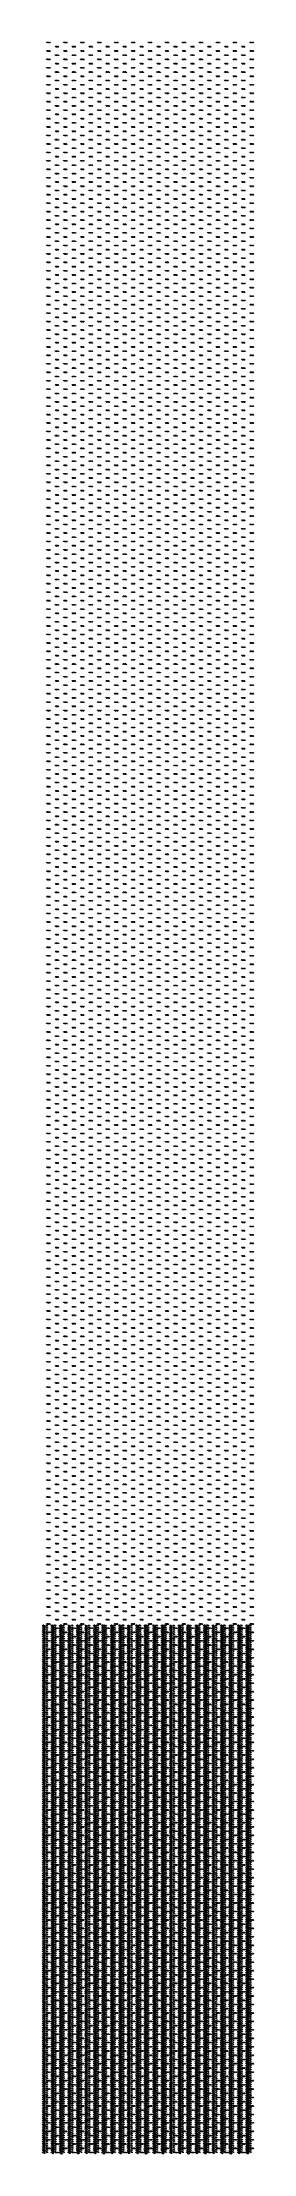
# Model space of a CAD drawing. Extents: x 0 to 1996, y -10 to 19965.
import ezdxf

# ---------------------------------------------------------------- set-up
doc = ezdxf.new("R2010")
doc.units = 0

msp = doc.modelspace()

# ---------------------------------------------------------------- linework, layer by layer
for p, q in [((0, 4980), (15, 4995)), ((80, 4980), (95, 4995)), ((160, 4980), (175, 4995)), ((240, 4980), (255, 4995)), ((320, 4980), (335, 4995)), ((400, 4980), (415, 4995)), ((480, 4980), (495, 4995)), ((560, 4980), (575, 4995)), ((640, 4980), (655, 4995)), ((720, 4980), (735, 4995)), ((800, 4980), (815, 4995)), ((880, 4980), (895, 4995)), ((960, 4980), (975, 4995)), ((1040, 4980), (1055, 4995)), ((1120, 4980), (1135, 4995)), ((1200, 4980), (1215, 4995)), ((1280, 4980), (1295, 4995)), ((1360, 4980), (1375, 4995)), ((1440, 4980), (1455, 4995)), ((1520, 4980), (1535, 4995)), ((1600, 4980), (1615, 4995)), ((1680, 4980), (1695, 4995)), ((1760, 4980), (1775, 4995)), ((1840, 4980), (1855, 4995)), ((1920, 4980), (1935, 4995)), ((0, 4960), (15, 4975)), ((0, 4940), (15, 4955)), ((0, 4920), (15, 4935)), ((0, 4900), (15, 4915)), ((0, 4880), (15, 4895)), ((0, 4860), (15, 4875)), ((0, 4840), (15, 4855)), ((0, 4820), (15, 4835)), ((0, 4800), (15, 4815)), ((0, 4780), (15, 4795)), ((80, 4960), (95, 4975)), ((80, 4940), (95, 4955)), ((80, 4920), (95, 4935)), ((80, 4900), (95, 4915)), ((80, 4880), (95, 4895)), ((80, 4860), (95, 4875)), ((80, 4840), (95, 4855)), ((80, 4820), (95, 4835)), ((80, 4800), (95, 4815)), ((80, 4780), (95, 4795)), ((160, 4960), (175, 4975)), ((160, 4940), (175, 4955)), ((160, 4920), (175, 4935)), ((160, 4900), (175, 4915)), ((160, 4880), (175, 4895)), ((160, 4860), (175, 4875)), ((160, 4840), (175, 4855)), ((160, 4820), (175, 4835)), ((160, 4800), (175, 4815)), ((160, 4780), (175, 4795)), ((240, 4960), (255, 4975)), ((240, 4940), (255, 4955)), ((240, 4920), (255, 4935)), ((240, 4900), (255, 4915)), ((240, 4880), (255, 4895)), ((240, 4860), (255, 4875)), ((240, 4840), (255, 4855)), ((240, 4820), (255, 4835)), ((240, 4800), (255, 4815)), ((240, 4780), (255, 4795)), ((320, 4960), (335, 4975)), ((320, 4940), (335, 4955)), ((320, 4920), (335, 4935)), ((320, 4900), (335, 4915)), ((320, 4880), (335, 4895)), ((320, 4860), (335, 4875)), ((320, 4840), (335, 4855)), ((320, 4820), (335, 4835)), ((320, 4800), (335, 4815)), ((320, 4780), (335, 4795)), ((400, 4960), (415, 4975)), ((400, 4940), (415, 4955)), ((400, 4920), (415, 4935)), ((400, 4900), (415, 4915)), ((400, 4880), (415, 4895)), ((400, 4860), (415, 4875)), ((400, 4840), (415, 4855)), ((400, 4820), (415, 4835)), ((400, 4800), (415, 4815)), ((400, 4780), (415, 4795)), ((480, 4960), (495, 4975)), ((480, 4940), (495, 4955)), ((480, 4920), (495, 4935)), ((480, 4900), (495, 4915)), ((480, 4880), (495, 4895)), ((480, 4860), (495, 4875)), ((480, 4840), (495, 4855)), ((480, 4820), (495, 4835)), ((480, 4800), (495, 4815)), ((480, 4780), (495, 4795)), ((560, 4960), (575, 4975)), ((560, 4940), (575, 4955)), ((560, 4920), (575, 4935)), ((560, 4900), (575, 4915)), ((560, 4880), (575, 4895)), ((560, 4860), (575, 4875)), ((560, 4840), (575, 4855)), ((560, 4820), (575, 4835)), ((560, 4800), (575, 4815)), ((560, 4780), (575, 4795)), ((640, 4960), (655, 4975)), ((640, 4940), (655, 4955)), ((640, 4920), (655, 4935)), ((640, 4900), (655, 4915)), ((640, 4880), (655, 4895)), ((640, 4860), (655, 4875)), ((640, 4840), (655, 4855)), ((640, 4820), (655, 4835)), ((640, 4800), (655, 4815)), ((640, 4780), (655, 4795)), ((720, 4960), (735, 4975)), ((720, 4940), (735, 4955)), ((720, 4920), (735, 4935)), ((720, 4900), (735, 4915)), ((720, 4880), (735, 4895)), ((720, 4860), (735, 4875)), ((720, 4840), (735, 4855)), ((720, 4820), (735, 4835)), ((720, 4800), (735, 4815)), ((720, 4780), (735, 4795)), ((800, 4960), (815, 4975)), ((800, 4940), (815, 4955)), ((800, 4920), (815, 4935)), ((800, 4900), (815, 4915)), ((800, 4880), (815, 4895)), ((800, 4860), (815, 4875)), ((800, 4840), (815, 4855)), ((800, 4820), (815, 4835)), ((800, 4800), (815, 4815)), ((800, 4780), (815, 4795)), ((880, 4960), (895, 4975)), ((880, 4940), (895, 4955)), ((880, 4920), (895, 4935)), ((880, 4900), (895, 4915)), ((880, 4880), (895, 4895)), ((880, 4860), (895, 4875)), ((880, 4840), (895, 4855)), ((880, 4820), (895, 4835)), ((880, 4800), (895, 4815)), ((880, 4780), (895, 4795)), ((960, 4960), (975, 4975)), ((960, 4940), (975, 4955)), ((960, 4920), (975, 4935)), ((960, 4900), (975, 4915)), ((960, 4880), (975, 4895)), ((960, 4860), (975, 4875)), ((960, 4840), (975, 4855)), ((960, 4820), (975, 4835)), ((960, 4800), (975, 4815)), ((960, 4780), (975, 4795)), ((1040, 4960), (1055, 4975)), ((1040, 4940), (1055, 4955)), ((1040, 4920), (1055, 4935)), ((1040, 4900), (1055, 4915)), ((1040, 4880), (1055, 4895)), ((1040, 4860), (1055, 4875)), ((1040, 4840), (1055, 4855)), ((1040, 4820), (1055, 4835)), ((1040, 4800), (1055, 4815)), ((1040, 4780), (1055, 4795)), ((1120, 4960), (1135, 4975)), ((1120, 4940), (1135, 4955)), ((1120, 4920), (1135, 4935)), ((1120, 4900), (1135, 4915)), ((1120, 4880), (1135, 4895)), ((1120, 4860), (1135, 4875)), ((1120, 4840), (1135, 4855)), ((1120, 4820), (1135, 4835)), ((1120, 4800), (1135, 4815)), ((1120, 4780), (1135, 4795)), ((1200, 4960), (1215, 4975)), ((1200, 4940), (1215, 4955)), ((1200, 4920), (1215, 4935)), ((1200, 4900), (1215, 4915)), ((1200, 4880), (1215, 4895)), ((1200, 4860), (1215, 4875)), ((1200, 4840), (1215, 4855)), ((1200, 4820), (1215, 4835)), ((1200, 4800), (1215, 4815)), ((1200, 4780), (1215, 4795)), ((1280, 4960), (1295, 4975)), ((1280, 4940), (1295, 4955)), ((1280, 4920), (1295, 4935)), ((1280, 4900), (1295, 4915)), ((1280, 4880), (1295, 4895)), ((1280, 4860), (1295, 4875)), ((1280, 4840), (1295, 4855)), ((1280, 4820), (1295, 4835)), ((1280, 4800), (1295, 4815)), ((1280, 4780), (1295, 4795)), ((1360, 4960), (1375, 4975)), ((1360, 4940), (1375, 4955)), ((1360, 4920), (1375, 4935)), ((1360, 4900), (1375, 4915)), ((1360, 4880), (1375, 4895)), ((1360, 4860), (1375, 4875)), ((1360, 4840), (1375, 4855)), ((1360, 4820), (1375, 4835)), ((1360, 4800), (1375, 4815)), ((1360, 4780), (1375, 4795)), ((1440, 4960), (1455, 4975)), ((1440, 4940), (1455, 4955)), ((1440, 4920), (1455, 4935)), ((1440, 4900), (1455, 4915)), ((1440, 4880), (1455, 4895)), ((1440, 4860), (1455, 4875)), ((1440, 4840), (1455, 4855)), ((1440, 4820), (1455, 4835)), ((1440, 4800), (1455, 4815)), ((1440, 4780), (1455, 4795)), ((1520, 4960), (1535, 4975)), ((1520, 4940), (1535, 4955)), ((1520, 4920), (1535, 4935)), ((1520, 4900), (1535, 4915)), ((1520, 4880), (1535, 4895)), ((1520, 4860), (1535, 4875)), ((1520, 4840), (1535, 4855)), ((1520, 4820), (1535, 4835)), ((1520, 4800), (1535, 4815)), ((1520, 4780), (1535, 4795)), ((1600, 4960), (1615, 4975)), ((1600, 4940), (1615, 4955)), ((1600, 4920), (1615, 4935)), ((1600, 4900), (1615, 4915)), ((1600, 4880), (1615, 4895)), ((1600, 4860), (1615, 4875)), ((1600, 4840), (1615, 4855)), ((1600, 4820), (1615, 4835)), ((1600, 4800), (1615, 4815)), ((1600, 4780), (1615, 4795)), ((1680, 4960), (1695, 4975)), ((1680, 4940), (1695, 4955)), ((1680, 4920), (1695, 4935)), ((1680, 4900), (1695, 4915)), ((1680, 4880), (1695, 4895)), ((1680, 4860), (1695, 4875)), ((1680, 4840), (1695, 4855)), ((1680, 4820), (1695, 4835)), ((1680, 4800), (1695, 4815)), ((1680, 4780), (1695, 4795)), ((1760, 4960), (1775, 4975)), ((1760, 4940), (1775, 4955)), ((1760, 4920), (1775, 4935)), ((1760, 4900), (1775, 4915)), ((1760, 4880), (1775, 4895)), ((1760, 4860), (1775, 4875)), ((1760, 4840), (1775, 4855)), ((1760, 4820), (1775, 4835)), ((1760, 4800), (1775, 4815)), ((1760, 4780), (1775, 4795)), ((1840, 4960), (1855, 4975)), ((1840, 4940), (1855, 4955)), ((1840, 4920), (1855, 4935)), ((1840, 4900), (1855, 4915)), ((1840, 4880), (1855, 4895)), ((1840, 4860), (1855, 4875)), ((1840, 4840), (1855, 4855)), ((1840, 4820), (1855, 4835)), ((1840, 4800), (1855, 4815)), ((1840, 4780), (1855, 4795)), ((1920, 4960), (1935, 4975)), ((1920, 4940), (1935, 4955)), ((1920, 4920), (1935, 4935)), ((1920, 4900), (1935, 4915)), ((1920, 4880), (1935, 4895)), ((1920, 4860), (1935, 4875)), ((1920, 4840), (1935, 4855)), ((1920, 4820), (1935, 4835)), ((1920, 4800), (1935, 4815)), ((1920, 4780), (1935, 4795)), ((0, 4760), (15, 4775)), ((0, 4740), (15, 4755)), ((0, 4720), (15, 4735)), ((0, 4700), (15, 4715)), ((0, 4680), (15, 4695)), ((0, 4660), (15, 4675)), ((0, 4640), (15, 4655)), ((0, 4620), (15, 4635)), ((0, 4600), (15, 4615)), ((0, 4580), (15, 4595)), ((80, 4760), (95, 4775)), ((80, 4740), (95, 4755)), ((80, 4720), (95, 4735)), ((80, 4700), (95, 4715)), ((80, 4680), (95, 4695)), ((80, 4660), (95, 4675)), ((80, 4640), (95, 4655)), ((80, 4620), (95, 4635)), ((80, 4600), (95, 4615)), ((80, 4580), (95, 4595)), ((160, 4760), (175, 4775)), ((160, 4740), (175, 4755)), ((160, 4720), (175, 4735)), ((160, 4700), (175, 4715)), ((160, 4680), (175, 4695)), ((160, 4660), (175, 4675)), ((160, 4640), (175, 4655)), ((160, 4620), (175, 4635)), ((160, 4600), (175, 4615)), ((160, 4580), (175, 4595)), ((240, 4760), (255, 4775)), ((240, 4740), (255, 4755)), ((240, 4720), (255, 4735)), ((240, 4700), (255, 4715)), ((240, 4680), (255, 4695)), ((240, 4660), (255, 4675)), ((240, 4640), (255, 4655)), ((240, 4620), (255, 4635)), ((240, 4600), (255, 4615)), ((240, 4580), (255, 4595)), ((320, 4760), (335, 4775)), ((320, 4740), (335, 4755)), ((320, 4720), (335, 4735)), ((320, 4700), (335, 4715)), ((320, 4680), (335, 4695)), ((320, 4660), (335, 4675)), ((320, 4640), (335, 4655)), ((320, 4620), (335, 4635)), ((320, 4600), (335, 4615)), ((320, 4580), (335, 4595)), ((400, 4760), (415, 4775)), ((400, 4740), (415, 4755)), ((400, 4720), (415, 4735)), ((400, 4700), (415, 4715)), ((400, 4680), (415, 4695)), ((400, 4660), (415, 4675)), ((400, 4640), (415, 4655)), ((400, 4620), (415, 4635)), ((400, 4600), (415, 4615)), ((400, 4580), (415, 4595)), ((480, 4760), (495, 4775)), ((480, 4740), (495, 4755)), ((480, 4720), (495, 4735)), ((480, 4700), (495, 4715)), ((480, 4680), (495, 4695)), ((480, 4660), (495, 4675)), ((480, 4640), (495, 4655)), ((480, 4620), (495, 4635)), ((480, 4600), (495, 4615)), ((480, 4580), (495, 4595)), ((560, 4760), (575, 4775)), ((560, 4740), (575, 4755)), ((560, 4720), (575, 4735)), ((560, 4700), (575, 4715)), ((560, 4680), (575, 4695)), ((560, 4660), (575, 4675)), ((560, 4640), (575, 4655)), ((560, 4620), (575, 4635)), ((560, 4600), (575, 4615)), ((560, 4580), (575, 4595)), ((640, 4760), (655, 4775)), ((640, 4740), (655, 4755)), ((640, 4720), (655, 4735)), ((640, 4700), (655, 4715)), ((640, 4680), (655, 4695)), ((640, 4660), (655, 4675)), ((640, 4640), (655, 4655)), ((640, 4620), (655, 4635)), ((640, 4600), (655, 4615)), ((640, 4580), (655, 4595)), ((720, 4760), (735, 4775)), ((720, 4740), (735, 4755)), ((720, 4720), (735, 4735)), ((720, 4700), (735, 4715)), ((720, 4680), (735, 4695)), ((720, 4660), (735, 4675)), ((720, 4640), (735, 4655)), ((720, 4620), (735, 4635)), ((720, 4600), (735, 4615)), ((720, 4580), (735, 4595)), ((800, 4760), (815, 4775)), ((800, 4740), (815, 4755)), ((800, 4720), (815, 4735)), ((800, 4700), (815, 4715)), ((800, 4680), (815, 4695)), ((800, 4660), (815, 4675)), ((800, 4640), (815, 4655)), ((800, 4620), (815, 4635)), ((800, 4600), (815, 4615)), ((800, 4580), (815, 4595)), ((880, 4760), (895, 4775)), ((880, 4740), (895, 4755)), ((880, 4720), (895, 4735)), ((880, 4700), (895, 4715)), ((880, 4680), (895, 4695)), ((880, 4660), (895, 4675)), ((880, 4640), (895, 4655)), ((880, 4620), (895, 4635)), ((880, 4600), (895, 4615)), ((880, 4580), (895, 4595)), ((960, 4760), (975, 4775)), ((960, 4740), (975, 4755)), ((960, 4720), (975, 4735)), ((960, 4700), (975, 4715)), ((960, 4680), (975, 4695)), ((960, 4660), (975, 4675)), ((960, 4640), (975, 4655)), ((960, 4620), (975, 4635)), ((960, 4600), (975, 4615)), ((960, 4580), (975, 4595)), ((1040, 4760), (1055, 4775)), ((1040, 4740), (1055, 4755)), ((1040, 4720), (1055, 4735)), ((1040, 4700), (1055, 4715)), ((1040, 4680), (1055, 4695)), ((1040, 4660), (1055, 4675)), ((1040, 4640), (1055, 4655)), ((1040, 4620), (1055, 4635)), ((1040, 4600), (1055, 4615)), ((1040, 4580), (1055, 4595)), ((1120, 4760), (1135, 4775)), ((1120, 4740), (1135, 4755)), ((1120, 4720), (1135, 4735)), ((1120, 4700), (1135, 4715)), ((1120, 4680), (1135, 4695)), ((1120, 4660), (1135, 4675)), ((1120, 4640), (1135, 4655)), ((1120, 4620), (1135, 4635)), ((1120, 4600), (1135, 4615)), ((1120, 4580), (1135, 4595)), ((1200, 4760), (1215, 4775)), ((1200, 4740), (1215, 4755)), ((1200, 4720), (1215, 4735)), ((1200, 4700), (1215, 4715)), ((1200, 4680), (1215, 4695)), ((1200, 4660), (1215, 4675)), ((1200, 4640), (1215, 4655)), ((1200, 4620), (1215, 4635)), ((1200, 4600), (1215, 4615)), ((1200, 4580), (1215, 4595)), ((1280, 4760), (1295, 4775)), ((1280, 4740), (1295, 4755)), ((1280, 4720), (1295, 4735)), ((1280, 4700), (1295, 4715)), ((1280, 4680), (1295, 4695)), ((1280, 4660), (1295, 4675)), ((1280, 4640), (1295, 4655)), ((1280, 4620), (1295, 4635)), ((1280, 4600), (1295, 4615)), ((1280, 4580), (1295, 4595)), ((1360, 4760), (1375, 4775)), ((1360, 4740), (1375, 4755)), ((1360, 4720), (1375, 4735)), ((1360, 4700), (1375, 4715)), ((1360, 4680), (1375, 4695)), ((1360, 4660), (1375, 4675)), ((1360, 4640), (1375, 4655)), ((1360, 4620), (1375, 4635)), ((1360, 4600), (1375, 4615)), ((1360, 4580), (1375, 4595)), ((1440, 4760), (1455, 4775)), ((1440, 4740), (1455, 4755)), ((1440, 4720), (1455, 4735)), ((1440, 4700), (1455, 4715)), ((1440, 4680), (1455, 4695)), ((1440, 4660), (1455, 4675)), ((1440, 4640), (1455, 4655)), ((1440, 4620), (1455, 4635)), ((1440, 4600), (1455, 4615)), ((1440, 4580), (1455, 4595)), ((1520, 4760), (1535, 4775)), ((1520, 4740), (1535, 4755)), ((1520, 4720), (1535, 4735)), ((1520, 4700), (1535, 4715)), ((1520, 4680), (1535, 4695)), ((1520, 4660), (1535, 4675)), ((1520, 4640), (1535, 4655)), ((1520, 4620), (1535, 4635)), ((1520, 4600), (1535, 4615)), ((1520, 4580), (1535, 4595)), ((1600, 4760), (1615, 4775)), ((1600, 4740), (1615, 4755)), ((1600, 4720), (1615, 4735)), ((1600, 4700), (1615, 4715)), ((1600, 4680), (1615, 4695)), ((1600, 4660), (1615, 4675)), ((1600, 4640), (1615, 4655)), ((1600, 4620), (1615, 4635)), ((1600, 4600), (1615, 4615)), ((1600, 4580), (1615, 4595)), ((1680, 4760), (1695, 4775)), ((1680, 4740), (1695, 4755)), ((1680, 4720), (1695, 4735)), ((1680, 4700), (1695, 4715)), ((1680, 4680), (1695, 4695)), ((1680, 4660), (1695, 4675)), ((1680, 4640), (1695, 4655)), ((1680, 4620), (1695, 4635)), ((1680, 4600), (1695, 4615)), ((1680, 4580), (1695, 4595)), ((1760, 4760), (1775, 4775)), ((1760, 4740), (1775, 4755)), ((1760, 4720), (1775, 4735)), ((1760, 4700), (1775, 4715)), ((1760, 4680), (1775, 4695)), ((1760, 4660), (1775, 4675)), ((1760, 4640), (1775, 4655)), ((1760, 4620), (1775, 4635)), ((1760, 4600), (1775, 4615)), ((1760, 4580), (1775, 4595)), ((1840, 4760), (1855, 4775)), ((1840, 4740), (1855, 4755)), ((1840, 4720), (1855, 4735)), ((1840, 4700), (1855, 4715)), ((1840, 4680), (1855, 4695)), ((1840, 4660), (1855, 4675)), ((1840, 4640), (1855, 4655)), ((1840, 4620), (1855, 4635)), ((1840, 4600), (1855, 4615)), ((1840, 4580), (1855, 4595)), ((1920, 4760), (1935, 4775)), ((1920, 4740), (1935, 4755)), ((1920, 4720), (1935, 4735)), ((1920, 4700), (1935, 4715)), ((1920, 4680), (1935, 4695)), ((1920, 4660), (1935, 4675)), ((1920, 4640), (1935, 4655)), ((1920, 4620), (1935, 4635)), ((1920, 4600), (1935, 4615)), ((1920, 4580), (1935, 4595)), ((0, 4560), (15, 4575)), ((0, 4540), (15, 4555)), ((0, 4520), (15, 4535)), ((0, 4500), (15, 4515)), ((0, 4480), (15, 4495)), ((0, 4460), (15, 4475)), ((0, 4440), (15, 4455)), ((0, 4420), (15, 4435)), ((0, 4400), (15, 4415)), ((0, 4380), (15, 4395)), ((80, 4560), (95, 4575)), ((80, 4540), (95, 4555)), ((80, 4520), (95, 4535)), ((80, 4500), (95, 4515)), ((80, 4480), (95, 4495)), ((80, 4460), (95, 4475)), ((80, 4440), (95, 4455)), ((80, 4420), (95, 4435)), ((80, 4400), (95, 4415)), ((80, 4380), (95, 4395)), ((160, 4560), (175, 4575)), ((160, 4540), (175, 4555)), ((160, 4520), (175, 4535)), ((160, 4500), (175, 4515)), ((160, 4480), (175, 4495)), ((160, 4460), (175, 4475)), ((160, 4440), (175, 4455)), ((160, 4420), (175, 4435)), ((160, 4400), (175, 4415)), ((160, 4380), (175, 4395)), ((240, 4560), (255, 4575)), ((240, 4540), (255, 4555)), ((240, 4520), (255, 4535)), ((240, 4500), (255, 4515)), ((240, 4480), (255, 4495)), ((240, 4460), (255, 4475)), ((240, 4440), (255, 4455)), ((240, 4420), (255, 4435)), ((240, 4400), (255, 4415)), ((240, 4380), (255, 4395)), ((320, 4560), (335, 4575)), ((320, 4540), (335, 4555)), ((320, 4520), (335, 4535)), ((320, 4500), (335, 4515)), ((320, 4480), (335, 4495)), ((320, 4460), (335, 4475)), ((320, 4440), (335, 4455)), ((320, 4420), (335, 4435)), ((320, 4400), (335, 4415)), ((320, 4380), (335, 4395)), ((400, 4560), (415, 4575)), ((400, 4540), (415, 4555)), ((400, 4520), (415, 4535)), ((400, 4500), (415, 4515)), ((400, 4480), (415, 4495)), ((400, 4460), (415, 4475)), ((400, 4440), (415, 4455)), ((400, 4420), (415, 4435)), ((400, 4400), (415, 4415)), ((400, 4380), (415, 4395)), ((480, 4560), (495, 4575)), ((480, 4540), (495, 4555)), ((480, 4520), (495, 4535)), ((480, 4500), (495, 4515)), ((480, 4480), (495, 4495)), ((480, 4460), (495, 4475)), ((480, 4440), (495, 4455)), ((480, 4420), (495, 4435)), ((480, 4400), (495, 4415)), ((480, 4380), (495, 4395)), ((560, 4560), (575, 4575)), ((560, 4540), (575, 4555)), ((560, 4520), (575, 4535)), ((560, 4500), (575, 4515)), ((560, 4480), (575, 4495)), ((560, 4460), (575, 4475)), ((560, 4440), (575, 4455)), ((560, 4420), (575, 4435)), ((560, 4400), (575, 4415)), ((560, 4380), (575, 4395)), ((640, 4560), (655, 4575)), ((640, 4540), (655, 4555)), ((640, 4520), (655, 4535)), ((640, 4500), (655, 4515)), ((640, 4480), (655, 4495)), ((640, 4460), (655, 4475)), ((640, 4440), (655, 4455)), ((640, 4420), (655, 4435)), ((640, 4400), (655, 4415)), ((640, 4380), (655, 4395)), ((720, 4560), (735, 4575)), ((720, 4540), (735, 4555)), ((720, 4520), (735, 4535)), ((720, 4500), (735, 4515)), ((720, 4480), (735, 4495)), ((720, 4460), (735, 4475)), ((720, 4440), (735, 4455)), ((720, 4420), (735, 4435)), ((720, 4400), (735, 4415)), ((720, 4380), (735, 4395)), ((800, 4560), (815, 4575)), ((800, 4540), (815, 4555)), ((800, 4520), (815, 4535)), ((800, 4500), (815, 4515)), ((800, 4480), (815, 4495)), ((800, 4460), (815, 4475)), ((800, 4440), (815, 4455)), ((800, 4420), (815, 4435)), ((800, 4400), (815, 4415)), ((800, 4380), (815, 4395)), ((880, 4560), (895, 4575)), ((880, 4540), (895, 4555)), ((880, 4520), (895, 4535)), ((880, 4500), (895, 4515)), ((880, 4480), (895, 4495)), ((880, 4460), (895, 4475)), ((880, 4440), (895, 4455)), ((880, 4420), (895, 4435)), ((880, 4400), (895, 4415)), ((880, 4380), (895, 4395)), ((960, 4560), (975, 4575)), ((960, 4540), (975, 4555)), ((960, 4520), (975, 4535)), ((960, 4500), (975, 4515)), ((960, 4480), (975, 4495)), ((960, 4460), (975, 4475)), ((960, 4440), (975, 4455)), ((960, 4420), (975, 4435)), ((960, 4400), (975, 4415)), ((960, 4380), (975, 4395)), ((1040, 4560), (1055, 4575)), ((1040, 4540), (1055, 4555)), ((1040, 4520), (1055, 4535)), ((1040, 4500), (1055, 4515)), ((1040, 4480), (1055, 4495)), ((1040, 4460), (1055, 4475)), ((1040, 4440), (1055, 4455)), ((1040, 4420), (1055, 4435)), ((1040, 4400), (1055, 4415)), ((1040, 4380), (1055, 4395)), ((1120, 4560), (1135, 4575)), ((1120, 4540), (1135, 4555)), ((1120, 4520), (1135, 4535)), ((1120, 4500), (1135, 4515)), ((1120, 4480), (1135, 4495)), ((1120, 4460), (1135, 4475)), ((1120, 4440), (1135, 4455)), ((1120, 4420), (1135, 4435)), ((1120, 4400), (1135, 4415)), ((1120, 4380), (1135, 4395)), ((1200, 4560), (1215, 4575)), ((1200, 4540), (1215, 4555)), ((1200, 4520), (1215, 4535)), ((1200, 4500), (1215, 4515)), ((1200, 4480), (1215, 4495)), ((1200, 4460), (1215, 4475)), ((1200, 4440), (1215, 4455)), ((1200, 4420), (1215, 4435)), ((1200, 4400), (1215, 4415)), ((1200, 4380), (1215, 4395)), ((1280, 4560), (1295, 4575)), ((1280, 4540), (1295, 4555)), ((1280, 4520), (1295, 4535)), ((1280, 4500), (1295, 4515)), ((1280, 4480), (1295, 4495)), ((1280, 4460), (1295, 4475)), ((1280, 4440), (1295, 4455)), ((1280, 4420), (1295, 4435)), ((1280, 4400), (1295, 4415)), ((1280, 4380), (1295, 4395)), ((1360, 4560), (1375, 4575)), ((1360, 4540), (1375, 4555)), ((1360, 4520), (1375, 4535)), ((1360, 4500), (1375, 4515)), ((1360, 4480), (1375, 4495)), ((1360, 4460), (1375, 4475)), ((1360, 4440), (1375, 4455)), ((1360, 4420), (1375, 4435)), ((1360, 4400), (1375, 4415)), ((1360, 4380), (1375, 4395)), ((1440, 4560), (1455, 4575)), ((1440, 4540), (1455, 4555)), ((1440, 4520), (1455, 4535)), ((1440, 4500), (1455, 4515)), ((1440, 4480), (1455, 4495)), ((1440, 4460), (1455, 4475)), ((1440, 4440), (1455, 4455)), ((1440, 4420), (1455, 4435)), ((1440, 4400), (1455, 4415)), ((1440, 4380), (1455, 4395)), ((1520, 4560), (1535, 4575)), ((1520, 4540), (1535, 4555)), ((1520, 4520), (1535, 4535)), ((1520, 4500), (1535, 4515)), ((1520, 4480), (1535, 4495)), ((1520, 4460), (1535, 4475)), ((1520, 4440), (1535, 4455)), ((1520, 4420), (1535, 4435)), ((1520, 4400), (1535, 4415)), ((1520, 4380), (1535, 4395)), ((1600, 4560), (1615, 4575)), ((1600, 4540), (1615, 4555)), ((1600, 4520), (1615, 4535)), ((1600, 4500), (1615, 4515)), ((1600, 4480), (1615, 4495)), ((1600, 4460), (1615, 4475)), ((1600, 4440), (1615, 4455)), ((1600, 4420), (1615, 4435)), ((1600, 4400), (1615, 4415)), ((1600, 4380), (1615, 4395)), ((1680, 4560), (1695, 4575)), ((1680, 4540), (1695, 4555)), ((1680, 4520), (1695, 4535)), ((1680, 4500), (1695, 4515)), ((1680, 4480), (1695, 4495)), ((1680, 4460), (1695, 4475)), ((1680, 4440), (1695, 4455)), ((1680, 4420), (1695, 4435)), ((1680, 4400), (1695, 4415)), ((1680, 4380), (1695, 4395)), ((1760, 4560), (1775, 4575)), ((1760, 4540), (1775, 4555)), ((1760, 4520), (1775, 4535)), ((1760, 4500), (1775, 4515)), ((1760, 4480), (1775, 4495)), ((1760, 4460), (1775, 4475)), ((1760, 4440), (1775, 4455)), ((1760, 4420), (1775, 4435)), ((1760, 4400), (1775, 4415)), ((1760, 4380), (1775, 4395)), ((1840, 4560), (1855, 4575)), ((1840, 4540), (1855, 4555)), ((1840, 4520), (1855, 4535)), ((1840, 4500), (1855, 4515)), ((1840, 4480), (1855, 4495)), ((1840, 4460), (1855, 4475)), ((1840, 4440), (1855, 4455)), ((1840, 4420), (1855, 4435)), ((1840, 4400), (1855, 4415)), ((1840, 4380), (1855, 4395)), ((1920, 4560), (1935, 4575)), ((1920, 4540), (1935, 4555)), ((1920, 4520), (1935, 4535)), ((1920, 4500), (1935, 4515)), ((1920, 4480), (1935, 4495)), ((1920, 4460), (1935, 4475)), ((1920, 4440), (1935, 4455)), ((1920, 4420), (1935, 4435)), ((1920, 4400), (1935, 4415)), ((1920, 4380), (1935, 4395)), ((0, 4360), (15, 4375)), ((0, 4340), (15, 4355)), ((0, 4320), (15, 4335)), ((0, 4300), (15, 4315)), ((0, 4280), (15, 4295)), ((0, 4260), (15, 4275)), ((0, 4240), (15, 4255)), ((0, 4220), (15, 4235)), ((0, 4200), (15, 4215)), ((0, 4180), (15, 4195)), ((80, 4360), (95, 4375)), ((80, 4340), (95, 4355)), ((80, 4320), (95, 4335)), ((80, 4300), (95, 4315)), ((80, 4280), (95, 4295)), ((80, 4260), (95, 4275)), ((80, 4240), (95, 4255)), ((80, 4220), (95, 4235)), ((80, 4200), (95, 4215)), ((80, 4180), (95, 4195)), ((160, 4360), (175, 4375)), ((160, 4340), (175, 4355)), ((160, 4320), (175, 4335)), ((160, 4300), (175, 4315)), ((160, 4280), (175, 4295)), ((160, 4260), (175, 4275)), ((160, 4240), (175, 4255)), ((160, 4220), (175, 4235)), ((160, 4200), (175, 4215)), ((160, 4180), (175, 4195)), ((240, 4360), (255, 4375)), ((240, 4340), (255, 4355)), ((240, 4320), (255, 4335)), ((240, 4300), (255, 4315)), ((240, 4280), (255, 4295)), ((240, 4260), (255, 4275)), ((240, 4240), (255, 4255)), ((240, 4220), (255, 4235)), ((240, 4200), (255, 4215)), ((240, 4180), (255, 4195)), ((320, 4360), (335, 4375)), ((320, 4340), (335, 4355)), ((320, 4320), (335, 4335)), ((320, 4300), (335, 4315)), ((320, 4280), (335, 4295)), ((320, 4260), (335, 4275)), ((320, 4240), (335, 4255)), ((320, 4220), (335, 4235)), ((320, 4200), (335, 4215)), ((320, 4180), (335, 4195)), ((400, 4360), (415, 4375)), ((400, 4340), (415, 4355)), ((400, 4320), (415, 4335)), ((400, 4300), (415, 4315)), ((400, 4280), (415, 4295)), ((400, 4260), (415, 4275)), ((400, 4240), (415, 4255)), ((400, 4220), (415, 4235)), ((400, 4200), (415, 4215)), ((400, 4180), (415, 4195)), ((480, 4360), (495, 4375)), ((480, 4340), (495, 4355)), ((480, 4320), (495, 4335)), ((480, 4300), (495, 4315)), ((480, 4280), (495, 4295)), ((480, 4260), (495, 4275)), ((480, 4240), (495, 4255)), ((480, 4220), (495, 4235)), ((480, 4200), (495, 4215)), ((480, 4180), (495, 4195)), ((560, 4360), (575, 4375)), ((560, 4340), (575, 4355)), ((560, 4320), (575, 4335)), ((560, 4300), (575, 4315)), ((560, 4280), (575, 4295)), ((560, 4260), (575, 4275)), ((560, 4240), (575, 4255)), ((560, 4220), (575, 4235)), ((560, 4200), (575, 4215)), ((560, 4180), (575, 4195)), ((640, 4360), (655, 4375)), ((640, 4340), (655, 4355)), ((640, 4320), (655, 4335)), ((640, 4300), (655, 4315)), ((640, 4280), (655, 4295)), ((640, 4260), (655, 4275)), ((640, 4240), (655, 4255)), ((640, 4220), (655, 4235)), ((640, 4200), (655, 4215)), ((640, 4180), (655, 4195)), ((720, 4360), (735, 4375)), ((720, 4340), (735, 4355)), ((720, 4320), (735, 4335)), ((720, 4300), (735, 4315)), ((720, 4280), (735, 4295)), ((720, 4260), (735, 4275)), ((720, 4240), (735, 4255)), ((720, 4220), (735, 4235)), ((720, 4200), (735, 4215)), ((720, 4180), (735, 4195)), ((800, 4360), (815, 4375)), ((800, 4340), (815, 4355)), ((800, 4320), (815, 4335)), ((800, 4300), (815, 4315)), ((800, 4280), (815, 4295)), ((800, 4260), (815, 4275)), ((800, 4240), (815, 4255)), ((800, 4220), (815, 4235)), ((800, 4200), (815, 4215)), ((800, 4180), (815, 4195)), ((880, 4360), (895, 4375)), ((880, 4340), (895, 4355)), ((880, 4320), (895, 4335)), ((880, 4300), (895, 4315)), ((880, 4280), (895, 4295)), ((880, 4260), (895, 4275)), ((880, 4240), (895, 4255)), ((880, 4220), (895, 4235)), ((880, 4200), (895, 4215)), ((880, 4180), (895, 4195)), ((960, 4360), (975, 4375)), ((960, 4340), (975, 4355)), ((960, 4320), (975, 4335)), ((960, 4300), (975, 4315)), ((960, 4280), (975, 4295)), ((960, 4260), (975, 4275)), ((960, 4240), (975, 4255)), ((960, 4220), (975, 4235)), ((960, 4200), (975, 4215)), ((960, 4180), (975, 4195)), ((1040, 4360), (1055, 4375)), ((1040, 4340), (1055, 4355)), ((1040, 4320), (1055, 4335)), ((1040, 4300), (1055, 4315)), ((1040, 4280), (1055, 4295)), ((1040, 4260), (1055, 4275)), ((1040, 4240), (1055, 4255)), ((1040, 4220), (1055, 4235)), ((1040, 4200), (1055, 4215)), ((1040, 4180), (1055, 4195)), ((1120, 4360), (1135, 4375)), ((1120, 4340), (1135, 4355)), ((1120, 4320), (1135, 4335)), ((1120, 4300), (1135, 4315)), ((1120, 4280), (1135, 4295)), ((1120, 4260), (1135, 4275)), ((1120, 4240), (1135, 4255)), ((1120, 4220), (1135, 4235)), ((1120, 4200), (1135, 4215)), ((1120, 4180), (1135, 4195)), ((1200, 4360), (1215, 4375)), ((1200, 4340), (1215, 4355)), ((1200, 4320), (1215, 4335)), ((1200, 4300), (1215, 4315)), ((1200, 4280), (1215, 4295)), ((1200, 4260), (1215, 4275)), ((1200, 4240), (1215, 4255)), ((1200, 4220), (1215, 4235)), ((1200, 4200), (1215, 4215)), ((1200, 4180), (1215, 4195)), ((1280, 4360), (1295, 4375)), ((1280, 4340), (1295, 4355)), ((1280, 4320), (1295, 4335)), ((1280, 4300), (1295, 4315)), ((1280, 4280), (1295, 4295)), ((1280, 4260), (1295, 4275)), ((1280, 4240), (1295, 4255)), ((1280, 4220), (1295, 4235)), ((1280, 4200), (1295, 4215)), ((1280, 4180), (1295, 4195)), ((1360, 4360), (1375, 4375)), ((1360, 4340), (1375, 4355)), ((1360, 4320), (1375, 4335)), ((1360, 4300), (1375, 4315)), ((1360, 4280), (1375, 4295)), ((1360, 4260), (1375, 4275)), ((1360, 4240), (1375, 4255)), ((1360, 4220), (1375, 4235)), ((1360, 4200), (1375, 4215)), ((1360, 4180), (1375, 4195)), ((1440, 4360), (1455, 4375)), ((1440, 4340), (1455, 4355)), ((1440, 4320), (1455, 4335)), ((1440, 4300), (1455, 4315)), ((1440, 4280), (1455, 4295)), ((1440, 4260), (1455, 4275)), ((1440, 4240), (1455, 4255)), ((1440, 4220), (1455, 4235)), ((1440, 4200), (1455, 4215)), ((1440, 4180), (1455, 4195)), ((1520, 4360), (1535, 4375)), ((1520, 4340), (1535, 4355)), ((1520, 4320), (1535, 4335)), ((1520, 4300), (1535, 4315)), ((1520, 4280), (1535, 4295)), ((1520, 4260), (1535, 4275)), ((1520, 4240), (1535, 4255)), ((1520, 4220), (1535, 4235)), ((1520, 4200), (1535, 4215)), ((1520, 4180), (1535, 4195)), ((1600, 4360), (1615, 4375)), ((1600, 4340), (1615, 4355)), ((1600, 4320), (1615, 4335)), ((1600, 4300), (1615, 4315)), ((1600, 4280), (1615, 4295)), ((1600, 4260), (1615, 4275)), ((1600, 4240), (1615, 4255)), ((1600, 4220), (1615, 4235)), ((1600, 4200), (1615, 4215)), ((1600, 4180), (1615, 4195)), ((1680, 4360), (1695, 4375)), ((1680, 4340), (1695, 4355)), ((1680, 4320), (1695, 4335)), ((1680, 4300), (1695, 4315)), ((1680, 4280), (1695, 4295)), ((1680, 4260), (1695, 4275)), ((1680, 4240), (1695, 4255)), ((1680, 4220), (1695, 4235)), ((1680, 4200), (1695, 4215)), ((1680, 4180), (1695, 4195)), ((1760, 4360), (1775, 4375)), ((1760, 4340), (1775, 4355)), ((1760, 4320), (1775, 4335)), ((1760, 4300), (1775, 4315)), ((1760, 4280), (1775, 4295)), ((1760, 4260), (1775, 4275)), ((1760, 4240), (1775, 4255)), ((1760, 4220), (1775, 4235)), ((1760, 4200), (1775, 4215)), ((1760, 4180), (1775, 4195)), ((1840, 4360), (1855, 4375)), ((1840, 4340), (1855, 4355)), ((1840, 4320), (1855, 4335)), ((1840, 4300), (1855, 4315)), ((1840, 4280), (1855, 4295)), ((1840, 4260), (1855, 4275)), ((1840, 4240), (1855, 4255)), ((1840, 4220), (1855, 4235)), ((1840, 4200), (1855, 4215)), ((1840, 4180), (1855, 4195)), ((1920, 4360), (1935, 4375)), ((1920, 4340), (1935, 4355)), ((1920, 4320), (1935, 4335)), ((1920, 4300), (1935, 4315)), ((1920, 4280), (1935, 4295)), ((1920, 4260), (1935, 4275)), ((1920, 4240), (1935, 4255)), ((1920, 4220), (1935, 4235)), ((1920, 4200), (1935, 4215)), ((1920, 4180), (1935, 4195)), ((0, 4160), (15, 4175)), ((0, 4140), (15, 4155)), ((0, 4120), (15, 4135)), ((0, 4100), (15, 4115)), ((0, 4080), (15, 4095)), ((0, 4060), (15, 4075)), ((0, 4040), (15, 4055)), ((0, 4020), (15, 4035)), ((0, 4000), (15, 4015)), ((0, 3980), (15, 3995)), ((80, 4160), (95, 4175)), ((80, 4140), (95, 4155)), ((80, 4120), (95, 4135)), ((80, 4100), (95, 4115)), ((80, 4080), (95, 4095)), ((80, 4060), (95, 4075)), ((80, 4040), (95, 4055)), ((80, 4020), (95, 4035)), ((80, 4000), (95, 4015)), ((80, 3980), (95, 3995)), ((160, 4160), (175, 4175)), ((160, 4140), (175, 4155)), ((160, 4120), (175, 4135)), ((160, 4100), (175, 4115)), ((160, 4080), (175, 4095)), ((160, 4060), (175, 4075)), ((160, 4040), (175, 4055)), ((160, 4020), (175, 4035)), ((160, 4000), (175, 4015)), ((160, 3980), (175, 3995)), ((240, 4160), (255, 4175)), ((240, 4140), (255, 4155)), ((240, 4120), (255, 4135)), ((240, 4100), (255, 4115)), ((240, 4080), (255, 4095)), ((240, 4060), (255, 4075)), ((240, 4040), (255, 4055)), ((240, 4020), (255, 4035)), ((240, 4000), (255, 4015)), ((240, 3980), (255, 3995)), ((320, 4160), (335, 4175)), ((320, 4140), (335, 4155)), ((320, 4120), (335, 4135)), ((320, 4100), (335, 4115)), ((320, 4080), (335, 4095)), ((320, 4060), (335, 4075)), ((320, 4040), (335, 4055)), ((320, 4020), (335, 4035)), ((320, 4000), (335, 4015)), ((320, 3980), (335, 3995)), ((400, 4160), (415, 4175)), ((400, 4140), (415, 4155)), ((400, 4120), (415, 4135)), ((400, 4100), (415, 4115)), ((400, 4080), (415, 4095)), ((400, 4060), (415, 4075)), ((400, 4040), (415, 4055)), ((400, 4020), (415, 4035)), ((400, 4000), (415, 4015)), ((400, 3980), (415, 3995)), ((480, 4160), (495, 4175)), ((480, 4140), (495, 4155)), ((480, 4120), (495, 4135)), ((480, 4100), (495, 4115)), ((480, 4080), (495, 4095)), ((480, 4060), (495, 4075)), ((480, 4040), (495, 4055)), ((480, 4020), (495, 4035)), ((480, 4000), (495, 4015)), ((480, 3980), (495, 3995)), ((560, 4160), (575, 4175)), ((560, 4140), (575, 4155)), ((560, 4120), (575, 4135)), ((560, 4100), (575, 4115)), ((560, 4080), (575, 4095)), ((560, 4060), (575, 4075)), ((560, 4040), (575, 4055)), ((560, 4020), (575, 4035)), ((560, 4000), (575, 4015)), ((560, 3980), (575, 3995)), ((640, 4160), (655, 4175)), ((640, 4140), (655, 4155)), ((640, 4120), (655, 4135)), ((640, 4100), (655, 4115)), ((640, 4080), (655, 4095)), ((640, 4060), (655, 4075)), ((640, 4040), (655, 4055)), ((640, 4020), (655, 4035)), ((640, 4000), (655, 4015)), ((640, 3980), (655, 3995)), ((720, 4160), (735, 4175)), ((720, 4140), (735, 4155)), ((720, 4120), (735, 4135)), ((720, 4100), (735, 4115)), ((720, 4080), (735, 4095)), ((720, 4060), (735, 4075)), ((720, 4040), (735, 4055)), ((720, 4020), (735, 4035)), ((720, 4000), (735, 4015)), ((720, 3980), (735, 3995)), ((800, 4160), (815, 4175)), ((800, 4140), (815, 4155)), ((800, 4120), (815, 4135)), ((800, 4100), (815, 4115)), ((800, 4080), (815, 4095)), ((800, 4060), (815, 4075)), ((800, 4040), (815, 4055)), ((800, 4020), (815, 4035)), ((800, 4000), (815, 4015)), ((800, 3980), (815, 3995)), ((880, 4160), (895, 4175)), ((880, 4140), (895, 4155)), ((880, 4120), (895, 4135)), ((880, 4100), (895, 4115)), ((880, 4080), (895, 4095)), ((880, 4060), (895, 4075)), ((880, 4040), (895, 4055)), ((880, 4020), (895, 4035)), ((880, 4000), (895, 4015)), ((880, 3980), (895, 3995)), ((960, 4160), (975, 4175)), ((960, 4140), (975, 4155)), ((960, 4120), (975, 4135)), ((960, 4100), (975, 4115)), ((960, 4080), (975, 4095)), ((960, 4060), (975, 4075)), ((960, 4040), (975, 4055)), ((960, 4020), (975, 4035)), ((960, 4000), (975, 4015)), ((960, 3980), (975, 3995)), ((1040, 4160), (1055, 4175)), ((1040, 4140), (1055, 4155)), ((1040, 4120), (1055, 4135)), ((1040, 4100), (1055, 4115)), ((1040, 4080), (1055, 4095)), ((1040, 4060), (1055, 4075)), ((1040, 4040), (1055, 4055)), ((1040, 4020), (1055, 4035)), ((1040, 4000), (1055, 4015)), ((1040, 3980), (1055, 3995)), ((1120, 4160), (1135, 4175)), ((1120, 4140), (1135, 4155)), ((1120, 4120), (1135, 4135)), ((1120, 4100), (1135, 4115)), ((1120, 4080), (1135, 4095)), ((1120, 4060), (1135, 4075)), ((1120, 4040), (1135, 4055)), ((1120, 4020), (1135, 4035)), ((1120, 4000), (1135, 4015)), ((1120, 3980), (1135, 3995)), ((1200, 4160), (1215, 4175)), ((1200, 4140), (1215, 4155)), ((1200, 4120), (1215, 4135)), ((1200, 4100), (1215, 4115)), ((1200, 4080), (1215, 4095)), ((1200, 4060), (1215, 4075)), ((1200, 4040), (1215, 4055)), ((1200, 4020), (1215, 4035)), ((1200, 4000), (1215, 4015)), ((1200, 3980), (1215, 3995)), ((1280, 4160), (1295, 4175)), ((1280, 4140), (1295, 4155)), ((1280, 4120), (1295, 4135)), ((1280, 4100), (1295, 4115)), ((1280, 4080), (1295, 4095)), ((1280, 4060), (1295, 4075)), ((1280, 4040), (1295, 4055)), ((1280, 4020), (1295, 4035)), ((1280, 4000), (1295, 4015)), ((1280, 3980), (1295, 3995)), ((1360, 4160), (1375, 4175)), ((1360, 4140), (1375, 4155)), ((1360, 4120), (1375, 4135)), ((1360, 4100), (1375, 4115)), ((1360, 4080), (1375, 4095)), ((1360, 4060), (1375, 4075)), ((1360, 4040), (1375, 4055)), ((1360, 4020), (1375, 4035)), ((1360, 4000), (1375, 4015)), ((1360, 3980), (1375, 3995)), ((1440, 4160), (1455, 4175)), ((1440, 4140), (1455, 4155)), ((1440, 4120), (1455, 4135)), ((1440, 4100), (1455, 4115)), ((1440, 4080), (1455, 4095)), ((1440, 4060), (1455, 4075)), ((1440, 4040), (1455, 4055)), ((1440, 4020), (1455, 4035)), ((1440, 4000), (1455, 4015)), ((1440, 3980), (1455, 3995)), ((1520, 4160), (1535, 4175)), ((1520, 4140), (1535, 4155)), ((1520, 4120), (1535, 4135)), ((1520, 4100), (1535, 4115)), ((1520, 4080), (1535, 4095)), ((1520, 4060), (1535, 4075)), ((1520, 4040), (1535, 4055)), ((1520, 4020), (1535, 4035)), ((1520, 4000), (1535, 4015)), ((1520, 3980), (1535, 3995)), ((1600, 4160), (1615, 4175)), ((1600, 4140), (1615, 4155)), ((1600, 4120), (1615, 4135)), ((1600, 4100), (1615, 4115)), ((1600, 4080), (1615, 4095)), ((1600, 4060), (1615, 4075)), ((1600, 4040), (1615, 4055)), ((1600, 4020), (1615, 4035)), ((1600, 4000), (1615, 4015)), ((1600, 3980), (1615, 3995)), ((1680, 4160), (1695, 4175)), ((1680, 4140), (1695, 4155)), ((1680, 4120), (1695, 4135)), ((1680, 4100), (1695, 4115)), ((1680, 4080), (1695, 4095)), ((1680, 4060), (1695, 4075)), ((1680, 4040), (1695, 4055)), ((1680, 4020), (1695, 4035)), ((1680, 4000), (1695, 4015)), ((1680, 3980), (1695, 3995)), ((1760, 4160), (1775, 4175)), ((1760, 4140), (1775, 4155)), ((1760, 4120), (1775, 4135)), ((1760, 4100), (1775, 4115)), ((1760, 4080), (1775, 4095)), ((1760, 4060), (1775, 4075)), ((1760, 4040), (1775, 4055)), ((1760, 4020), (1775, 4035)), ((1760, 4000), (1775, 4015)), ((1760, 3980), (1775, 3995)), ((1840, 4160), (1855, 4175)), ((1840, 4140), (1855, 4155)), ((1840, 4120), (1855, 4135)), ((1840, 4100), (1855, 4115)), ((1840, 4080), (1855, 4095)), ((1840, 4060), (1855, 4075)), ((1840, 4040), (1855, 4055)), ((1840, 4020), (1855, 4035)), ((1840, 4000), (1855, 4015)), ((1840, 3980), (1855, 3995)), ((1920, 4160), (1935, 4175)), ((1920, 4140), (1935, 4155)), ((1920, 4120), (1935, 4135)), ((1920, 4100), (1935, 4115)), ((1920, 4080), (1935, 4095)), ((1920, 4060), (1935, 4075)), ((1920, 4040), (1935, 4055)), ((1920, 4020), (1935, 4035)), ((1920, 4000), (1935, 4015)), ((1920, 3980), (1935, 3995)), ((0, 3960), (15, 3975)), ((0, 3940), (15, 3955)), ((0, 3920), (15, 3935)), ((0, 3900), (15, 3915)), ((0, 3880), (15, 3895)), ((0, 3860), (15, 3875)), ((0, 3840), (15, 3855)), ((0, 3820), (15, 3835)), ((0, 3800), (15, 3815)), ((80, 3960), (95, 3975)), ((80, 3940), (95, 3955)), ((80, 3920), (95, 3935)), ((80, 3900), (95, 3915)), ((80, 3880), (95, 3895)), ((80, 3860), (95, 3875)), ((80, 3840), (95, 3855)), ((80, 3820), (95, 3835)), ((80, 3800), (95, 3815)), ((160, 3960), (175, 3975)), ((160, 3940), (175, 3955)), ((160, 3920), (175, 3935)), ((160, 3900), (175, 3915)), ((160, 3880), (175, 3895)), ((160, 3860), (175, 3875)), ((160, 3840), (175, 3855)), ((160, 3820), (175, 3835)), ((160, 3800), (175, 3815)), ((240, 3960), (255, 3975)), ((240, 3940), (255, 3955)), ((240, 3920), (255, 3935)), ((240, 3900), (255, 3915)), ((240, 3880), (255, 3895)), ((240, 3860), (255, 3875)), ((240, 3840), (255, 3855)), ((240, 3820), (255, 3835)), ((240, 3800), (255, 3815)), ((320, 3960), (335, 3975)), ((320, 3940), (335, 3955)), ((320, 3920), (335, 3935)), ((320, 3900), (335, 3915)), ((320, 3880), (335, 3895)), ((320, 3860), (335, 3875)), ((320, 3840), (335, 3855)), ((320, 3820), (335, 3835)), ((320, 3800), (335, 3815)), ((400, 3960), (415, 3975)), ((400, 3940), (415, 3955)), ((400, 3920), (415, 3935)), ((400, 3900), (415, 3915)), ((400, 3880), (415, 3895)), ((400, 3860), (415, 3875)), ((400, 3840), (415, 3855)), ((400, 3820), (415, 3835)), ((400, 3800), (415, 3815)), ((480, 3960), (495, 3975)), ((480, 3940), (495, 3955)), ((480, 3920), (495, 3935)), ((480, 3900), (495, 3915)), ((480, 3880), (495, 3895)), ((480, 3860), (495, 3875)), ((480, 3840), (495, 3855)), ((480, 3820), (495, 3835)), ((480, 3800), (495, 3815)), ((560, 3960), (575, 3975)), ((560, 3940), (575, 3955)), ((560, 3920), (575, 3935)), ((560, 3900), (575, 3915)), ((560, 3880), (575, 3895)), ((560, 3860), (575, 3875)), ((560, 3840), (575, 3855)), ((560, 3820), (575, 3835)), ((560, 3800), (575, 3815)), ((640, 3960), (655, 3975)), ((640, 3940), (655, 3955)), ((640, 3920), (655, 3935)), ((640, 3900), (655, 3915)), ((640, 3880), (655, 3895)), ((640, 3860), (655, 3875)), ((640, 3840), (655, 3855)), ((640, 3820), (655, 3835)), ((640, 3800), (655, 3815)), ((720, 3960), (735, 3975)), ((720, 3940), (735, 3955)), ((720, 3920), (735, 3935)), ((720, 3900), (735, 3915)), ((720, 3880), (735, 3895)), ((720, 3860), (735, 3875)), ((720, 3840), (735, 3855)), ((720, 3820), (735, 3835)), ((720, 3800), (735, 3815)), ((800, 3960), (815, 3975)), ((800, 3940), (815, 3955)), ((800, 3920), (815, 3935)), ((800, 3900), (815, 3915)), ((800, 3880), (815, 3895)), ((800, 3860), (815, 3875)), ((800, 3840), (815, 3855)), ((800, 3820), (815, 3835)), ((800, 3800), (815, 3815)), ((880, 3960), (895, 3975)), ((880, 3940), (895, 3955)), ((880, 3920), (895, 3935)), ((880, 3900), (895, 3915)), ((880, 3880), (895, 3895)), ((880, 3860), (895, 3875)), ((880, 3840), (895, 3855)), ((880, 3820), (895, 3835)), ((880, 3800), (895, 3815)), ((960, 3960), (975, 3975)), ((960, 3940), (975, 3955)), ((960, 3920), (975, 3935)), ((960, 3900), (975, 3915)), ((960, 3880), (975, 3895)), ((960, 3860), (975, 3875)), ((960, 3840), (975, 3855)), ((960, 3820), (975, 3835)), ((960, 3800), (975, 3815)), ((1040, 3960), (1055, 3975)), ((1040, 3940), (1055, 3955)), ((1040, 3920), (1055, 3935)), ((1040, 3900), (1055, 3915)), ((1040, 3880), (1055, 3895)), ((1040, 3860), (1055, 3875)), ((1040, 3840), (1055, 3855)), ((1040, 3820), (1055, 3835)), ((1040, 3800), (1055, 3815)), ((1120, 3960), (1135, 3975)), ((1120, 3940), (1135, 3955)), ((1120, 3920), (1135, 3935)), ((1120, 3900), (1135, 3915)), ((1120, 3880), (1135, 3895)), ((1120, 3860), (1135, 3875)), ((1120, 3840), (1135, 3855)), ((1120, 3820), (1135, 3835)), ((1120, 3800), (1135, 3815)), ((1200, 3960), (1215, 3975)), ((1200, 3940), (1215, 3955)), ((1200, 3920), (1215, 3935)), ((1200, 3900), (1215, 3915)), ((1200, 3880), (1215, 3895)), ((1200, 3860), (1215, 3875)), ((1200, 3840), (1215, 3855)), ((1200, 3820), (1215, 3835)), ((1200, 3800), (1215, 3815)), ((1280, 3960), (1295, 3975)), ((1280, 3940), (1295, 3955)), ((1280, 3920), (1295, 3935)), ((1280, 3900), (1295, 3915)), ((1280, 3880), (1295, 3895)), ((1280, 3860), (1295, 3875)), ((1280, 3840), (1295, 3855)), ((1280, 3820), (1295, 3835)), ((1280, 3800), (1295, 3815)), ((1360, 3960), (1375, 3975)), ((1360, 3940), (1375, 3955)), ((1360, 3920), (1375, 3935)), ((1360, 3900), (1375, 3915)), ((1360, 3880), (1375, 3895)), ((1360, 3860), (1375, 3875)), ((1360, 3840), (1375, 3855)), ((1360, 3820), (1375, 3835)), ((1360, 3800), (1375, 3815)), ((1440, 3960), (1455, 3975)), ((1440, 3940), (1455, 3955)), ((1440, 3920), (1455, 3935)), ((1440, 3900), (1455, 3915)), ((1440, 3880), (1455, 3895)), ((1440, 3860), (1455, 3875)), ((1440, 3840), (1455, 3855)), ((1440, 3820), (1455, 3835)), ((1440, 3800), (1455, 3815)), ((1520, 3960), (1535, 3975)), ((1520, 3940), (1535, 3955)), ((1520, 3920), (1535, 3935)), ((1520, 3900), (1535, 3915)), ((1520, 3880), (1535, 3895)), ((1520, 3860), (1535, 3875)), ((1520, 3840), (1535, 3855)), ((1520, 3820), (1535, 3835)), ((1520, 3800), (1535, 3815)), ((1600, 3960), (1615, 3975)), ((1600, 3940), (1615, 3955)), ((1600, 3920), (1615, 3935)), ((1600, 3900), (1615, 3915)), ((1600, 3880), (1615, 3895)), ((1600, 3860), (1615, 3875)), ((1600, 3840), (1615, 3855)), ((1600, 3820), (1615, 3835)), ((1600, 3800), (1615, 3815)), ((1680, 3960), (1695, 3975)), ((1680, 3940), (1695, 3955)), ((1680, 3920), (1695, 3935)), ((1680, 3900), (1695, 3915)), ((1680, 3880), (1695, 3895)), ((1680, 3860), (1695, 3875)), ((1680, 3840), (1695, 3855)), ((1680, 3820), (1695, 3835)), ((1680, 3800), (1695, 3815)), ((1760, 3960), (1775, 3975)), ((1760, 3940), (1775, 3955)), ((1760, 3920), (1775, 3935)), ((1760, 3900), (1775, 3915)), ((1760, 3880), (1775, 3895)), ((1760, 3860), (1775, 3875)), ((1760, 3840), (1775, 3855)), ((1760, 3820), (1775, 3835)), ((1760, 3800), (1775, 3815)), ((1840, 3960), (1855, 3975)), ((1840, 3940), (1855, 3955)), ((1840, 3920), (1855, 3935)), ((1840, 3900), (1855, 3915)), ((1840, 3880), (1855, 3895)), ((1840, 3860), (1855, 3875)), ((1840, 3840), (1855, 3855)), ((1840, 3820), (1855, 3835)), ((1840, 3800), (1855, 3815)), ((1920, 3960), (1935, 3975)), ((1920, 3940), (1935, 3955)), ((1920, 3920), (1935, 3935)), ((1920, 3900), (1935, 3915)), ((1920, 3880), (1935, 3895)), ((1920, 3860), (1935, 3875)), ((1920, 3840), (1935, 3855)), ((1920, 3820), (1935, 3835)), ((1920, 3800), (1935, 3815)), ((0, 3780), (15, 3795)), ((0, 3760), (15, 3775)), ((0, 3740), (15, 3755)), ((0, 3720), (15, 3735)), ((0, 3700), (15, 3715)), ((0, 3680), (15, 3695)), ((0, 3660), (15, 3675)), ((0, 3640), (15, 3655)), ((0, 3620), (15, 3635)), ((0, 3600), (15, 3615)), ((80, 3780), (95, 3795)), ((80, 3760), (95, 3775)), ((80, 3740), (95, 3755)), ((80, 3720), (95, 3735)), ((80, 3700), (95, 3715)), ((80, 3680), (95, 3695)), ((80, 3660), (95, 3675)), ((80, 3640), (95, 3655)), ((80, 3620), (95, 3635)), ((80, 3600), (95, 3615)), ((160, 3780), (175, 3795)), ((160, 3760), (175, 3775)), ((160, 3740), (175, 3755)), ((160, 3720), (175, 3735)), ((160, 3700), (175, 3715)), ((160, 3680), (175, 3695)), ((160, 3660), (175, 3675)), ((160, 3640), (175, 3655)), ((160, 3620), (175, 3635)), ((160, 3600), (175, 3615)), ((240, 3780), (255, 3795)), ((240, 3760), (255, 3775)), ((240, 3740), (255, 3755)), ((240, 3720), (255, 3735)), ((240, 3700), (255, 3715)), ((240, 3680), (255, 3695)), ((240, 3660), (255, 3675)), ((240, 3640), (255, 3655)), ((240, 3620), (255, 3635)), ((240, 3600), (255, 3615)), ((320, 3780), (335, 3795)), ((320, 3760), (335, 3775)), ((320, 3740), (335, 3755)), ((320, 3720), (335, 3735)), ((320, 3700), (335, 3715)), ((320, 3680), (335, 3695)), ((320, 3660), (335, 3675)), ((320, 3640), (335, 3655)), ((320, 3620), (335, 3635)), ((320, 3600), (335, 3615)), ((400, 3780), (415, 3795)), ((400, 3760), (415, 3775)), ((400, 3740), (415, 3755)), ((400, 3720), (415, 3735)), ((400, 3700), (415, 3715)), ((400, 3680), (415, 3695)), ((400, 3660), (415, 3675)), ((400, 3640), (415, 3655)), ((400, 3620), (415, 3635)), ((400, 3600), (415, 3615)), ((480, 3780), (495, 3795)), ((480, 3760), (495, 3775)), ((480, 3740), (495, 3755)), ((480, 3720), (495, 3735)), ((480, 3700), (495, 3715)), ((480, 3680), (495, 3695)), ((480, 3660), (495, 3675)), ((480, 3640), (495, 3655)), ((480, 3620), (495, 3635)), ((480, 3600), (495, 3615)), ((560, 3780), (575, 3795)), ((560, 3760), (575, 3775)), ((560, 3740), (575, 3755)), ((560, 3720), (575, 3735)), ((560, 3700), (575, 3715)), ((560, 3680), (575, 3695)), ((560, 3660), (575, 3675)), ((560, 3640), (575, 3655)), ((560, 3620), (575, 3635)), ((560, 3600), (575, 3615)), ((640, 3780), (655, 3795)), ((640, 3760), (655, 3775)), ((640, 3740), (655, 3755)), ((640, 3720), (655, 3735)), ((640, 3700), (655, 3715)), ((640, 3680), (655, 3695)), ((640, 3660), (655, 3675)), ((640, 3640), (655, 3655)), ((640, 3620), (655, 3635)), ((640, 3600), (655, 3615)), ((720, 3780), (735, 3795)), ((720, 3760), (735, 3775)), ((720, 3740), (735, 3755)), ((720, 3720), (735, 3735)), ((720, 3700), (735, 3715)), ((720, 3680), (735, 3695)), ((720, 3660), (735, 3675)), ((720, 3640), (735, 3655)), ((720, 3620), (735, 3635)), ((720, 3600), (735, 3615)), ((800, 3780), (815, 3795)), ((800, 3760), (815, 3775)), ((800, 3740), (815, 3755)), ((800, 3720), (815, 3735)), ((800, 3700), (815, 3715)), ((800, 3680), (815, 3695)), ((800, 3660), (815, 3675)), ((800, 3640), (815, 3655)), ((800, 3620), (815, 3635)), ((800, 3600), (815, 3615)), ((880, 3780), (895, 3795)), ((880, 3760), (895, 3775)), ((880, 3740), (895, 3755)), ((880, 3720), (895, 3735)), ((880, 3700), (895, 3715)), ((880, 3680), (895, 3695)), ((880, 3660), (895, 3675)), ((880, 3640), (895, 3655)), ((880, 3620), (895, 3635)), ((880, 3600), (895, 3615)), ((960, 3780), (975, 3795)), ((960, 3760), (975, 3775)), ((960, 3740), (975, 3755)), ((960, 3720), (975, 3735)), ((960, 3700), (975, 3715)), ((960, 3680), (975, 3695)), ((960, 3660), (975, 3675)), ((960, 3640), (975, 3655)), ((960, 3620), (975, 3635)), ((960, 3600), (975, 3615)), ((1040, 3780), (1055, 3795)), ((1040, 3760), (1055, 3775)), ((1040, 3740), (1055, 3755)), ((1040, 3720), (1055, 3735)), ((1040, 3700), (1055, 3715)), ((1040, 3680), (1055, 3695)), ((1040, 3660), (1055, 3675)), ((1040, 3640), (1055, 3655)), ((1040, 3620), (1055, 3635)), ((1040, 3600), (1055, 3615)), ((1120, 3780), (1135, 3795)), ((1120, 3760), (1135, 3775)), ((1120, 3740), (1135, 3755)), ((1120, 3720), (1135, 3735)), ((1120, 3700), (1135, 3715)), ((1120, 3680), (1135, 3695)), ((1120, 3660), (1135, 3675)), ((1120, 3640), (1135, 3655)), ((1120, 3620), (1135, 3635)), ((1120, 3600), (1135, 3615)), ((1200, 3780), (1215, 3795)), ((1200, 3760), (1215, 3775)), ((1200, 3740), (1215, 3755)), ((1200, 3720), (1215, 3735)), ((1200, 3700), (1215, 3715)), ((1200, 3680), (1215, 3695)), ((1200, 3660), (1215, 3675)), ((1200, 3640), (1215, 3655)), ((1200, 3620), (1215, 3635)), ((1200, 3600), (1215, 3615)), ((1280, 3780), (1295, 3795)), ((1280, 3760), (1295, 3775)), ((1280, 3740), (1295, 3755)), ((1280, 3720), (1295, 3735)), ((1280, 3700), (1295, 3715)), ((1280, 3680), (1295, 3695)), ((1280, 3660), (1295, 3675)), ((1280, 3640), (1295, 3655)), ((1280, 3620), (1295, 3635)), ((1280, 3600), (1295, 3615)), ((1360, 3780), (1375, 3795)), ((1360, 3760), (1375, 3775)), ((1360, 3740), (1375, 3755)), ((1360, 3720), (1375, 3735)), ((1360, 3700), (1375, 3715)), ((1360, 3680), (1375, 3695)), ((1360, 3660), (1375, 3675)), ((1360, 3640), (1375, 3655)), ((1360, 3620), (1375, 3635)), ((1360, 3600), (1375, 3615)), ((1440, 3780), (1455, 3795)), ((1440, 3760), (1455, 3775)), ((1440, 3740), (1455, 3755)), ((1440, 3720), (1455, 3735)), ((1440, 3700), (1455, 3715)), ((1440, 3680), (1455, 3695)), ((1440, 3660), (1455, 3675)), ((1440, 3640), (1455, 3655)), ((1440, 3620), (1455, 3635)), ((1440, 3600), (1455, 3615)), ((1520, 3780), (1535, 3795)), ((1520, 3760), (1535, 3775)), ((1520, 3740), (1535, 3755)), ((1520, 3720), (1535, 3735)), ((1520, 3700), (1535, 3715)), ((1520, 3680), (1535, 3695)), ((1520, 3660), (1535, 3675)), ((1520, 3640), (1535, 3655)), ((1520, 3620), (1535, 3635)), ((1520, 3600), (1535, 3615)), ((1600, 3780), (1615, 3795)), ((1600, 3760), (1615, 3775)), ((1600, 3740), (1615, 3755)), ((1600, 3720), (1615, 3735)), ((1600, 3700), (1615, 3715)), ((1600, 3680), (1615, 3695)), ((1600, 3660), (1615, 3675)), ((1600, 3640), (1615, 3655)), ((1600, 3620), (1615, 3635)), ((1600, 3600), (1615, 3615)), ((1680, 3780), (1695, 3795)), ((1680, 3760), (1695, 3775)), ((1680, 3740), (1695, 3755)), ((1680, 3720), (1695, 3735)), ((1680, 3700), (1695, 3715)), ((1680, 3680), (1695, 3695)), ((1680, 3660), (1695, 3675)), ((1680, 3640), (1695, 3655)), ((1680, 3620), (1695, 3635)), ((1680, 3600), (1695, 3615)), ((1760, 3780), (1775, 3795)), ((1760, 3760), (1775, 3775)), ((1760, 3740), (1775, 3755)), ((1760, 3720), (1775, 3735)), ((1760, 3700), (1775, 3715)), ((1760, 3680), (1775, 3695)), ((1760, 3660), (1775, 3675)), ((1760, 3640), (1775, 3655)), ((1760, 3620), (1775, 3635)), ((1760, 3600), (1775, 3615)), ((1840, 3780), (1855, 3795)), ((1840, 3760), (1855, 3775)), ((1840, 3740), (1855, 3755)), ((1840, 3720), (1855, 3735)), ((1840, 3700), (1855, 3715)), ((1840, 3680), (1855, 3695)), ((1840, 3660), (1855, 3675)), ((1840, 3640), (1855, 3655)), ((1840, 3620), (1855, 3635)), ((1840, 3600), (1855, 3615)), ((1920, 3780), (1935, 3795)), ((1920, 3760), (1935, 3775)), ((1920, 3740), (1935, 3755)), ((1920, 3720), (1935, 3735)), ((1920, 3700), (1935, 3715)), ((1920, 3680), (1935, 3695)), ((1920, 3660), (1935, 3675)), ((1920, 3640), (1935, 3655)), ((1920, 3620), (1935, 3635)), ((1920, 3600), (1935, 3615)), ((0, 3580), (15, 3595)), ((0, 3560), (15, 3575)), ((0, 3540), (15, 3555)), ((0, 3520), (15, 3535)), ((0, 3500), (15, 3515)), ((0, 3480), (15, 3495)), ((0, 3460), (15, 3475)), ((0, 3440), (15, 3455)), ((0, 3420), (15, 3435)), ((0, 3400), (15, 3415)), ((80, 3580), (95, 3595)), ((80, 3560), (95, 3575)), ((80, 3540), (95, 3555)), ((80, 3520), (95, 3535)), ((80, 3500), (95, 3515)), ((80, 3480), (95, 3495)), ((80, 3460), (95, 3475)), ((80, 3440), (95, 3455)), ((80, 3420), (95, 3435)), ((80, 3400), (95, 3415)), ((160, 3580), (175, 3595)), ((160, 3560), (175, 3575)), ((160, 3540), (175, 3555)), ((160, 3520), (175, 3535)), ((160, 3500), (175, 3515)), ((160, 3480), (175, 3495)), ((160, 3460), (175, 3475)), ((160, 3440), (175, 3455)), ((160, 3420), (175, 3435)), ((160, 3400), (175, 3415)), ((240, 3580), (255, 3595)), ((240, 3560), (255, 3575)), ((240, 3540), (255, 3555)), ((240, 3520), (255, 3535)), ((240, 3500), (255, 3515)), ((240, 3480), (255, 3495)), ((240, 3460), (255, 3475)), ((240, 3440), (255, 3455)), ((240, 3420), (255, 3435)), ((240, 3400), (255, 3415)), ((320, 3580), (335, 3595)), ((320, 3560), (335, 3575)), ((320, 3540), (335, 3555)), ((320, 3520), (335, 3535)), ((320, 3500), (335, 3515)), ((320, 3480), (335, 3495)), ((320, 3460), (335, 3475)), ((320, 3440), (335, 3455)), ((320, 3420), (335, 3435)), ((320, 3400), (335, 3415)), ((400, 3580), (415, 3595)), ((400, 3560), (415, 3575)), ((400, 3540), (415, 3555)), ((400, 3520), (415, 3535)), ((400, 3500), (415, 3515)), ((400, 3480), (415, 3495)), ((400, 3460), (415, 3475)), ((400, 3440), (415, 3455)), ((400, 3420), (415, 3435)), ((400, 3400), (415, 3415)), ((480, 3580), (495, 3595)), ((480, 3560), (495, 3575)), ((480, 3540), (495, 3555)), ((480, 3520), (495, 3535)), ((480, 3500), (495, 3515)), ((480, 3480), (495, 3495)), ((480, 3460), (495, 3475)), ((480, 3440), (495, 3455)), ((480, 3420), (495, 3435)), ((480, 3400), (495, 3415)), ((560, 3580), (575, 3595)), ((560, 3560), (575, 3575)), ((560, 3540), (575, 3555)), ((560, 3520), (575, 3535)), ((560, 3500), (575, 3515)), ((560, 3480), (575, 3495)), ((560, 3460), (575, 3475)), ((560, 3440), (575, 3455)), ((560, 3420), (575, 3435)), ((560, 3400), (575, 3415)), ((640, 3580), (655, 3595)), ((640, 3560), (655, 3575)), ((640, 3540), (655, 3555)), ((640, 3520), (655, 3535)), ((640, 3500), (655, 3515)), ((640, 3480), (655, 3495)), ((640, 3460), (655, 3475)), ((640, 3440), (655, 3455)), ((640, 3420), (655, 3435)), ((640, 3400), (655, 3415)), ((720, 3580), (735, 3595)), ((720, 3560), (735, 3575)), ((720, 3540), (735, 3555)), ((720, 3520), (735, 3535)), ((720, 3500), (735, 3515)), ((720, 3480), (735, 3495)), ((720, 3460), (735, 3475)), ((720, 3440), (735, 3455)), ((720, 3420), (735, 3435)), ((720, 3400), (735, 3415)), ((800, 3580), (815, 3595)), ((800, 3560), (815, 3575)), ((800, 3540), (815, 3555)), ((800, 3520), (815, 3535)), ((800, 3500), (815, 3515)), ((800, 3480), (815, 3495)), ((800, 3460), (815, 3475)), ((800, 3440), (815, 3455)), ((800, 3420), (815, 3435)), ((800, 3400), (815, 3415)), ((880, 3580), (895, 3595)), ((880, 3560), (895, 3575)), ((880, 3540), (895, 3555)), ((880, 3520), (895, 3535)), ((880, 3500), (895, 3515)), ((880, 3480), (895, 3495)), ((880, 3460), (895, 3475)), ((880, 3440), (895, 3455)), ((880, 3420), (895, 3435)), ((880, 3400), (895, 3415)), ((960, 3580), (975, 3595)), ((960, 3560), (975, 3575)), ((960, 3540), (975, 3555)), ((960, 3520), (975, 3535)), ((960, 3500), (975, 3515)), ((960, 3480), (975, 3495)), ((960, 3460), (975, 3475)), ((960, 3440), (975, 3455)), ((960, 3420), (975, 3435)), ((960, 3400), (975, 3415)), ((1040, 3580), (1055, 3595)), ((1040, 3560), (1055, 3575)), ((1040, 3540), (1055, 3555)), ((1040, 3520), (1055, 3535)), ((1040, 3500), (1055, 3515)), ((1040, 3480), (1055, 3495)), ((1040, 3460), (1055, 3475)), ((1040, 3440), (1055, 3455)), ((1040, 3420), (1055, 3435)), ((1040, 3400), (1055, 3415)), ((1120, 3580), (1135, 3595)), ((1120, 3560), (1135, 3575)), ((1120, 3540), (1135, 3555)), ((1120, 3520), (1135, 3535)), ((1120, 3500), (1135, 3515)), ((1120, 3480), (1135, 3495)), ((1120, 3460), (1135, 3475)), ((1120, 3440), (1135, 3455)), ((1120, 3420), (1135, 3435)), ((1120, 3400), (1135, 3415)), ((1200, 3580), (1215, 3595)), ((1200, 3560), (1215, 3575)), ((1200, 3540), (1215, 3555)), ((1200, 3520), (1215, 3535)), ((1200, 3500), (1215, 3515)), ((1200, 3480), (1215, 3495)), ((1200, 3460), (1215, 3475)), ((1200, 3440), (1215, 3455)), ((1200, 3420), (1215, 3435)), ((1200, 3400), (1215, 3415)), ((1280, 3580), (1295, 3595)), ((1280, 3560), (1295, 3575)), ((1280, 3540), (1295, 3555)), ((1280, 3520), (1295, 3535)), ((1280, 3500), (1295, 3515)), ((1280, 3480), (1295, 3495)), ((1280, 3460), (1295, 3475)), ((1280, 3440), (1295, 3455)), ((1280, 3420), (1295, 3435)), ((1280, 3400), (1295, 3415)), ((1360, 3580), (1375, 3595)), ((1360, 3560), (1375, 3575)), ((1360, 3540), (1375, 3555)), ((1360, 3520), (1375, 3535)), ((1360, 3500), (1375, 3515)), ((1360, 3480), (1375, 3495)), ((1360, 3460), (1375, 3475)), ((1360, 3440), (1375, 3455)), ((1360, 3420), (1375, 3435)), ((1360, 3400), (1375, 3415)), ((1440, 3580), (1455, 3595)), ((1440, 3560), (1455, 3575)), ((1440, 3540), (1455, 3555)), ((1440, 3520), (1455, 3535)), ((1440, 3500), (1455, 3515)), ((1440, 3480), (1455, 3495)), ((1440, 3460), (1455, 3475)), ((1440, 3440), (1455, 3455)), ((1440, 3420), (1455, 3435)), ((1440, 3400), (1455, 3415)), ((1520, 3580), (1535, 3595)), ((1520, 3560), (1535, 3575)), ((1520, 3540), (1535, 3555)), ((1520, 3520), (1535, 3535)), ((1520, 3500), (1535, 3515)), ((1520, 3480), (1535, 3495)), ((1520, 3460), (1535, 3475)), ((1520, 3440), (1535, 3455)), ((1520, 3420), (1535, 3435)), ((1520, 3400), (1535, 3415)), ((1600, 3580), (1615, 3595)), ((1600, 3560), (1615, 3575)), ((1600, 3540), (1615, 3555)), ((1600, 3520), (1615, 3535)), ((1600, 3500), (1615, 3515)), ((1600, 3480), (1615, 3495)), ((1600, 3460), (1615, 3475)), ((1600, 3440), (1615, 3455)), ((1600, 3420), (1615, 3435)), ((1600, 3400), (1615, 3415)), ((1680, 3580), (1695, 3595)), ((1680, 3560), (1695, 3575)), ((1680, 3540), (1695, 3555)), ((1680, 3520), (1695, 3535)), ((1680, 3500), (1695, 3515)), ((1680, 3480), (1695, 3495)), ((1680, 3460), (1695, 3475)), ((1680, 3440), (1695, 3455)), ((1680, 3420), (1695, 3435)), ((1680, 3400), (1695, 3415)), ((1760, 3580), (1775, 3595)), ((1760, 3560), (1775, 3575)), ((1760, 3540), (1775, 3555)), ((1760, 3520), (1775, 3535)), ((1760, 3500), (1775, 3515)), ((1760, 3480), (1775, 3495)), ((1760, 3460), (1775, 3475)), ((1760, 3440), (1775, 3455)), ((1760, 3420), (1775, 3435)), ((1760, 3400), (1775, 3415)), ((1840, 3580), (1855, 3595)), ((1840, 3560), (1855, 3575)), ((1840, 3540), (1855, 3555)), ((1840, 3520), (1855, 3535)), ((1840, 3500), (1855, 3515)), ((1840, 3480), (1855, 3495)), ((1840, 3460), (1855, 3475)), ((1840, 3440), (1855, 3455)), ((1840, 3420), (1855, 3435)), ((1840, 3400), (1855, 3415)), ((1920, 3580), (1935, 3595)), ((1920, 3560), (1935, 3575)), ((1920, 3540), (1935, 3555)), ((1920, 3520), (1935, 3535)), ((1920, 3500), (1935, 3515)), ((1920, 3480), (1935, 3495)), ((1920, 3460), (1935, 3475)), ((1920, 3440), (1935, 3455)), ((1920, 3420), (1935, 3435)), ((1920, 3400), (1935, 3415)), ((0, 3380), (15, 3395)), ((0, 3360), (15, 3375)), ((0, 3340), (15, 3355)), ((0, 3320), (15, 3335)), ((0, 3300), (15, 3315)), ((0, 3280), (15, 3295)), ((0, 3260), (15, 3275)), ((0, 3240), (15, 3255)), ((0, 3220), (15, 3235)), ((0, 3200), (15, 3215)), ((80, 3380), (95, 3395)), ((80, 3360), (95, 3375)), ((80, 3340), (95, 3355)), ((80, 3320), (95, 3335)), ((80, 3300), (95, 3315)), ((80, 3280), (95, 3295)), ((80, 3260), (95, 3275)), ((80, 3240), (95, 3255)), ((80, 3220), (95, 3235)), ((80, 3200), (95, 3215)), ((160, 3380), (175, 3395)), ((160, 3360), (175, 3375)), ((160, 3340), (175, 3355)), ((160, 3320), (175, 3335)), ((160, 3300), (175, 3315)), ((160, 3280), (175, 3295)), ((160, 3260), (175, 3275)), ((160, 3240), (175, 3255)), ((160, 3220), (175, 3235)), ((160, 3200), (175, 3215)), ((240, 3380), (255, 3395)), ((240, 3360), (255, 3375)), ((240, 3340), (255, 3355)), ((240, 3320), (255, 3335)), ((240, 3300), (255, 3315)), ((240, 3280), (255, 3295)), ((240, 3260), (255, 3275)), ((240, 3240), (255, 3255)), ((240, 3220), (255, 3235)), ((240, 3200), (255, 3215)), ((320, 3380), (335, 3395)), ((320, 3360), (335, 3375)), ((320, 3340), (335, 3355)), ((320, 3320), (335, 3335)), ((320, 3300), (335, 3315)), ((320, 3280), (335, 3295)), ((320, 3260), (335, 3275)), ((320, 3240), (335, 3255)), ((320, 3220), (335, 3235)), ((320, 3200), (335, 3215)), ((400, 3380), (415, 3395)), ((400, 3360), (415, 3375)), ((400, 3340), (415, 3355)), ((400, 3320), (415, 3335)), ((400, 3300), (415, 3315)), ((400, 3280), (415, 3295)), ((400, 3260), (415, 3275)), ((400, 3240), (415, 3255)), ((400, 3220), (415, 3235)), ((400, 3200), (415, 3215)), ((480, 3380), (495, 3395)), ((480, 3360), (495, 3375)), ((480, 3340), (495, 3355)), ((480, 3320), (495, 3335)), ((480, 3300), (495, 3315)), ((480, 3280), (495, 3295)), ((480, 3260), (495, 3275)), ((480, 3240), (495, 3255)), ((480, 3220), (495, 3235)), ((480, 3200), (495, 3215)), ((560, 3380), (575, 3395)), ((560, 3360), (575, 3375)), ((560, 3340), (575, 3355)), ((560, 3320), (575, 3335)), ((560, 3300), (575, 3315)), ((560, 3280), (575, 3295)), ((560, 3260), (575, 3275)), ((560, 3240), (575, 3255)), ((560, 3220), (575, 3235)), ((560, 3200), (575, 3215)), ((640, 3380), (655, 3395)), ((640, 3360), (655, 3375)), ((640, 3340), (655, 3355)), ((640, 3320), (655, 3335)), ((640, 3300), (655, 3315)), ((640, 3280), (655, 3295)), ((640, 3260), (655, 3275)), ((640, 3240), (655, 3255)), ((640, 3220), (655, 3235)), ((640, 3200), (655, 3215)), ((720, 3380), (735, 3395)), ((720, 3360), (735, 3375)), ((720, 3340), (735, 3355)), ((720, 3320), (735, 3335)), ((720, 3300), (735, 3315)), ((720, 3280), (735, 3295)), ((720, 3260), (735, 3275)), ((720, 3240), (735, 3255)), ((720, 3220), (735, 3235)), ((720, 3200), (735, 3215)), ((800, 3380), (815, 3395)), ((800, 3360), (815, 3375)), ((800, 3340), (815, 3355)), ((800, 3320), (815, 3335)), ((800, 3300), (815, 3315)), ((800, 3280), (815, 3295)), ((800, 3260), (815, 3275)), ((800, 3240), (815, 3255)), ((800, 3220), (815, 3235)), ((800, 3200), (815, 3215)), ((880, 3380), (895, 3395)), ((880, 3360), (895, 3375)), ((880, 3340), (895, 3355)), ((880, 3320), (895, 3335)), ((880, 3300), (895, 3315)), ((880, 3280), (895, 3295)), ((880, 3260), (895, 3275)), ((880, 3240), (895, 3255)), ((880, 3220), (895, 3235)), ((880, 3200), (895, 3215)), ((960, 3380), (975, 3395)), ((960, 3360), (975, 3375)), ((960, 3340), (975, 3355)), ((960, 3320), (975, 3335)), ((960, 3300), (975, 3315)), ((960, 3280), (975, 3295)), ((960, 3260), (975, 3275)), ((960, 3240), (975, 3255)), ((960, 3220), (975, 3235)), ((960, 3200), (975, 3215)), ((1040, 3380), (1055, 3395)), ((1040, 3360), (1055, 3375)), ((1040, 3340), (1055, 3355)), ((1040, 3320), (1055, 3335)), ((1040, 3300), (1055, 3315)), ((1040, 3280), (1055, 3295)), ((1040, 3260), (1055, 3275)), ((1040, 3240), (1055, 3255)), ((1040, 3220), (1055, 3235)), ((1040, 3200), (1055, 3215)), ((1120, 3380), (1135, 3395)), ((1120, 3360), (1135, 3375)), ((1120, 3340), (1135, 3355)), ((1120, 3320), (1135, 3335)), ((1120, 3300), (1135, 3315)), ((1120, 3280), (1135, 3295)), ((1120, 3260), (1135, 3275)), ((1120, 3240), (1135, 3255)), ((1120, 3220), (1135, 3235)), ((1120, 3200), (1135, 3215)), ((1200, 3380), (1215, 3395)), ((1200, 3360), (1215, 3375)), ((1200, 3340), (1215, 3355)), ((1200, 3320), (1215, 3335)), ((1200, 3300), (1215, 3315)), ((1200, 3280), (1215, 3295)), ((1200, 3260), (1215, 3275)), ((1200, 3240), (1215, 3255)), ((1200, 3220), (1215, 3235)), ((1200, 3200), (1215, 3215)), ((1280, 3380), (1295, 3395)), ((1280, 3360), (1295, 3375)), ((1280, 3340), (1295, 3355)), ((1280, 3320), (1295, 3335)), ((1280, 3300), (1295, 3315)), ((1280, 3280), (1295, 3295)), ((1280, 3260), (1295, 3275)), ((1280, 3240), (1295, 3255)), ((1280, 3220), (1295, 3235)), ((1280, 3200), (1295, 3215)), ((1360, 3380), (1375, 3395)), ((1360, 3360), (1375, 3375)), ((1360, 3340), (1375, 3355)), ((1360, 3320), (1375, 3335)), ((1360, 3300), (1375, 3315)), ((1360, 3280), (1375, 3295)), ((1360, 3260), (1375, 3275)), ((1360, 3240), (1375, 3255)), ((1360, 3220), (1375, 3235)), ((1360, 3200), (1375, 3215)), ((1440, 3380), (1455, 3395)), ((1440, 3360), (1455, 3375)), ((1440, 3340), (1455, 3355)), ((1440, 3320), (1455, 3335)), ((1440, 3300), (1455, 3315)), ((1440, 3280), (1455, 3295)), ((1440, 3260), (1455, 3275)), ((1440, 3240), (1455, 3255)), ((1440, 3220), (1455, 3235)), ((1440, 3200), (1455, 3215)), ((1520, 3380), (1535, 3395)), ((1520, 3360), (1535, 3375)), ((1520, 3340), (1535, 3355)), ((1520, 3320), (1535, 3335)), ((1520, 3300), (1535, 3315)), ((1520, 3280), (1535, 3295)), ((1520, 3260), (1535, 3275)), ((1520, 3240), (1535, 3255)), ((1520, 3220), (1535, 3235)), ((1520, 3200), (1535, 3215)), ((1600, 3380), (1615, 3395)), ((1600, 3360), (1615, 3375)), ((1600, 3340), (1615, 3355)), ((1600, 3320), (1615, 3335)), ((1600, 3300), (1615, 3315)), ((1600, 3280), (1615, 3295)), ((1600, 3260), (1615, 3275)), ((1600, 3240), (1615, 3255)), ((1600, 3220), (1615, 3235)), ((1600, 3200), (1615, 3215)), ((1680, 3380), (1695, 3395)), ((1680, 3360), (1695, 3375)), ((1680, 3340), (1695, 3355)), ((1680, 3320), (1695, 3335)), ((1680, 3300), (1695, 3315)), ((1680, 3280), (1695, 3295)), ((1680, 3260), (1695, 3275)), ((1680, 3240), (1695, 3255)), ((1680, 3220), (1695, 3235)), ((1680, 3200), (1695, 3215)), ((1760, 3380), (1775, 3395)), ((1760, 3360), (1775, 3375)), ((1760, 3340), (1775, 3355)), ((1760, 3320), (1775, 3335)), ((1760, 3300), (1775, 3315)), ((1760, 3280), (1775, 3295)), ((1760, 3260), (1775, 3275)), ((1760, 3240), (1775, 3255)), ((1760, 3220), (1775, 3235)), ((1760, 3200), (1775, 3215)), ((1840, 3380), (1855, 3395)), ((1840, 3360), (1855, 3375)), ((1840, 3340), (1855, 3355)), ((1840, 3320), (1855, 3335)), ((1840, 3300), (1855, 3315)), ((1840, 3280), (1855, 3295)), ((1840, 3260), (1855, 3275)), ((1840, 3240), (1855, 3255)), ((1840, 3220), (1855, 3235)), ((1840, 3200), (1855, 3215)), ((1920, 3380), (1935, 3395)), ((1920, 3360), (1935, 3375)), ((1920, 3340), (1935, 3355)), ((1920, 3320), (1935, 3335)), ((1920, 3300), (1935, 3315)), ((1920, 3280), (1935, 3295)), ((1920, 3260), (1935, 3275)), ((1920, 3240), (1935, 3255)), ((1920, 3220), (1935, 3235)), ((1920, 3200), (1935, 3215)), ((0, 3180), (15, 3195)), ((0, 3160), (15, 3175)), ((0, 3140), (15, 3155)), ((0, 3120), (15, 3135)), ((0, 3100), (15, 3115)), ((0, 3080), (15, 3095)), ((0, 3060), (15, 3075)), ((0, 3040), (15, 3055)), ((0, 3020), (15, 3035)), ((0, 3000), (15, 3015)), ((80, 3180), (95, 3195)), ((80, 3160), (95, 3175)), ((80, 3140), (95, 3155)), ((80, 3120), (95, 3135)), ((80, 3100), (95, 3115)), ((80, 3080), (95, 3095)), ((80, 3060), (95, 3075)), ((80, 3040), (95, 3055)), ((80, 3020), (95, 3035)), ((80, 3000), (95, 3015)), ((160, 3180), (175, 3195)), ((160, 3160), (175, 3175)), ((160, 3140), (175, 3155)), ((160, 3120), (175, 3135)), ((160, 3100), (175, 3115)), ((160, 3080), (175, 3095)), ((160, 3060), (175, 3075)), ((160, 3040), (175, 3055)), ((160, 3020), (175, 3035)), ((160, 3000), (175, 3015)), ((240, 3180), (255, 3195)), ((240, 3160), (255, 3175)), ((240, 3140), (255, 3155)), ((240, 3120), (255, 3135)), ((240, 3100), (255, 3115)), ((240, 3080), (255, 3095)), ((240, 3060), (255, 3075)), ((240, 3040), (255, 3055)), ((240, 3020), (255, 3035)), ((240, 3000), (255, 3015)), ((320, 3180), (335, 3195)), ((320, 3160), (335, 3175)), ((320, 3140), (335, 3155)), ((320, 3120), (335, 3135)), ((320, 3100), (335, 3115)), ((320, 3080), (335, 3095)), ((320, 3060), (335, 3075)), ((320, 3040), (335, 3055)), ((320, 3020), (335, 3035)), ((320, 3000), (335, 3015)), ((400, 3180), (415, 3195)), ((400, 3160), (415, 3175)), ((400, 3140), (415, 3155)), ((400, 3120), (415, 3135)), ((400, 3100), (415, 3115)), ((400, 3080), (415, 3095)), ((400, 3060), (415, 3075)), ((400, 3040), (415, 3055)), ((400, 3020), (415, 3035)), ((400, 3000), (415, 3015)), ((480, 3180), (495, 3195)), ((480, 3160), (495, 3175)), ((480, 3140), (495, 3155)), ((480, 3120), (495, 3135)), ((480, 3100), (495, 3115)), ((480, 3080), (495, 3095)), ((480, 3060), (495, 3075)), ((480, 3040), (495, 3055)), ((480, 3020), (495, 3035)), ((480, 3000), (495, 3015)), ((560, 3180), (575, 3195)), ((560, 3160), (575, 3175)), ((560, 3140), (575, 3155)), ((560, 3120), (575, 3135)), ((560, 3100), (575, 3115)), ((560, 3080), (575, 3095)), ((560, 3060), (575, 3075)), ((560, 3040), (575, 3055)), ((560, 3020), (575, 3035)), ((560, 3000), (575, 3015)), ((640, 3180), (655, 3195)), ((640, 3160), (655, 3175)), ((640, 3140), (655, 3155)), ((640, 3120), (655, 3135)), ((640, 3100), (655, 3115)), ((640, 3080), (655, 3095)), ((640, 3060), (655, 3075)), ((640, 3040), (655, 3055)), ((640, 3020), (655, 3035)), ((640, 3000), (655, 3015)), ((720, 3180), (735, 3195)), ((720, 3160), (735, 3175)), ((720, 3140), (735, 3155)), ((720, 3120), (735, 3135)), ((720, 3100), (735, 3115)), ((720, 3080), (735, 3095)), ((720, 3060), (735, 3075)), ((720, 3040), (735, 3055)), ((720, 3020), (735, 3035)), ((720, 3000), (735, 3015)), ((800, 3180), (815, 3195)), ((800, 3160), (815, 3175)), ((800, 3140), (815, 3155)), ((800, 3120), (815, 3135)), ((800, 3100), (815, 3115)), ((800, 3080), (815, 3095)), ((800, 3060), (815, 3075)), ((800, 3040), (815, 3055)), ((800, 3020), (815, 3035)), ((800, 3000), (815, 3015)), ((880, 3180), (895, 3195)), ((880, 3160), (895, 3175)), ((880, 3140), (895, 3155)), ((880, 3120), (895, 3135)), ((880, 3100), (895, 3115)), ((880, 3080), (895, 3095)), ((880, 3060), (895, 3075)), ((880, 3040), (895, 3055)), ((880, 3020), (895, 3035)), ((880, 3000), (895, 3015)), ((960, 3180), (975, 3195)), ((960, 3160), (975, 3175)), ((960, 3140), (975, 3155)), ((960, 3120), (975, 3135)), ((960, 3100), (975, 3115)), ((960, 3080), (975, 3095)), ((960, 3060), (975, 3075)), ((960, 3040), (975, 3055)), ((960, 3020), (975, 3035)), ((960, 3000), (975, 3015)), ((1040, 3180), (1055, 3195)), ((1040, 3160), (1055, 3175)), ((1040, 3140), (1055, 3155)), ((1040, 3120), (1055, 3135)), ((1040, 3100), (1055, 3115)), ((1040, 3080), (1055, 3095)), ((1040, 3060), (1055, 3075)), ((1040, 3040), (1055, 3055)), ((1040, 3020), (1055, 3035)), ((1040, 3000), (1055, 3015)), ((1120, 3180), (1135, 3195)), ((1120, 3160), (1135, 3175)), ((1120, 3140), (1135, 3155)), ((1120, 3120), (1135, 3135)), ((1120, 3100), (1135, 3115)), ((1120, 3080), (1135, 3095)), ((1120, 3060), (1135, 3075)), ((1120, 3040), (1135, 3055)), ((1120, 3020), (1135, 3035)), ((1120, 3000), (1135, 3015)), ((1200, 3180), (1215, 3195)), ((1200, 3160), (1215, 3175)), ((1200, 3140), (1215, 3155)), ((1200, 3120), (1215, 3135)), ((1200, 3100), (1215, 3115)), ((1200, 3080), (1215, 3095)), ((1200, 3060), (1215, 3075)), ((1200, 3040), (1215, 3055)), ((1200, 3020), (1215, 3035)), ((1200, 3000), (1215, 3015)), ((1280, 3180), (1295, 3195)), ((1280, 3160), (1295, 3175)), ((1280, 3140), (1295, 3155)), ((1280, 3120), (1295, 3135)), ((1280, 3100), (1295, 3115)), ((1280, 3080), (1295, 3095)), ((1280, 3060), (1295, 3075)), ((1280, 3040), (1295, 3055)), ((1280, 3020), (1295, 3035)), ((1280, 3000), (1295, 3015)), ((1360, 3180), (1375, 3195)), ((1360, 3160), (1375, 3175)), ((1360, 3140), (1375, 3155)), ((1360, 3120), (1375, 3135)), ((1360, 3100), (1375, 3115)), ((1360, 3080), (1375, 3095)), ((1360, 3060), (1375, 3075)), ((1360, 3040), (1375, 3055)), ((1360, 3020), (1375, 3035)), ((1360, 3000), (1375, 3015)), ((1440, 3180), (1455, 3195)), ((1440, 3160), (1455, 3175)), ((1440, 3140), (1455, 3155)), ((1440, 3120), (1455, 3135)), ((1440, 3100), (1455, 3115)), ((1440, 3080), (1455, 3095)), ((1440, 3060), (1455, 3075)), ((1440, 3040), (1455, 3055)), ((1440, 3020), (1455, 3035)), ((1440, 3000), (1455, 3015)), ((1520, 3180), (1535, 3195)), ((1520, 3160), (1535, 3175)), ((1520, 3140), (1535, 3155)), ((1520, 3120), (1535, 3135)), ((1520, 3100), (1535, 3115)), ((1520, 3080), (1535, 3095)), ((1520, 3060), (1535, 3075)), ((1520, 3040), (1535, 3055)), ((1520, 3020), (1535, 3035)), ((1520, 3000), (1535, 3015)), ((1600, 3180), (1615, 3195)), ((1600, 3160), (1615, 3175)), ((1600, 3140), (1615, 3155)), ((1600, 3120), (1615, 3135)), ((1600, 3100), (1615, 3115)), ((1600, 3080), (1615, 3095)), ((1600, 3060), (1615, 3075)), ((1600, 3040), (1615, 3055)), ((1600, 3020), (1615, 3035)), ((1600, 3000), (1615, 3015)), ((1680, 3180), (1695, 3195)), ((1680, 3160), (1695, 3175)), ((1680, 3140), (1695, 3155)), ((1680, 3120), (1695, 3135)), ((1680, 3100), (1695, 3115)), ((1680, 3080), (1695, 3095)), ((1680, 3060), (1695, 3075)), ((1680, 3040), (1695, 3055)), ((1680, 3020), (1695, 3035)), ((1680, 3000), (1695, 3015)), ((1760, 3180), (1775, 3195)), ((1760, 3160), (1775, 3175)), ((1760, 3140), (1775, 3155)), ((1760, 3120), (1775, 3135)), ((1760, 3100), (1775, 3115)), ((1760, 3080), (1775, 3095)), ((1760, 3060), (1775, 3075)), ((1760, 3040), (1775, 3055)), ((1760, 3020), (1775, 3035)), ((1760, 3000), (1775, 3015)), ((1840, 3180), (1855, 3195)), ((1840, 3160), (1855, 3175)), ((1840, 3140), (1855, 3155)), ((1840, 3120), (1855, 3135)), ((1840, 3100), (1855, 3115)), ((1840, 3080), (1855, 3095)), ((1840, 3060), (1855, 3075)), ((1840, 3040), (1855, 3055)), ((1840, 3020), (1855, 3035)), ((1840, 3000), (1855, 3015)), ((1920, 3180), (1935, 3195)), ((1920, 3160), (1935, 3175)), ((1920, 3140), (1935, 3155)), ((1920, 3120), (1935, 3135)), ((1920, 3100), (1935, 3115)), ((1920, 3080), (1935, 3095)), ((1920, 3060), (1935, 3075)), ((1920, 3040), (1935, 3055)), ((1920, 3020), (1935, 3035)), ((1920, 3000), (1935, 3015)), ((0, 2980), (15, 2995)), ((0, 2960), (15, 2975)), ((0, 2940), (15, 2955)), ((0, 2920), (15, 2935)), ((0, 2900), (15, 2915)), ((0, 2880), (15, 2895)), ((0, 2860), (15, 2875)), ((0, 2840), (15, 2855)), ((0, 2820), (15, 2835)), ((0, 2800), (15, 2815)), ((80, 2980), (95, 2995)), ((80, 2960), (95, 2975)), ((80, 2940), (95, 2955)), ((80, 2920), (95, 2935)), ((80, 2900), (95, 2915)), ((80, 2880), (95, 2895)), ((80, 2860), (95, 2875)), ((80, 2840), (95, 2855)), ((80, 2820), (95, 2835)), ((80, 2800), (95, 2815)), ((160, 2980), (175, 2995)), ((160, 2960), (175, 2975)), ((160, 2940), (175, 2955)), ((160, 2920), (175, 2935)), ((160, 2900), (175, 2915)), ((160, 2880), (175, 2895)), ((160, 2860), (175, 2875)), ((160, 2840), (175, 2855)), ((160, 2820), (175, 2835)), ((160, 2800), (175, 2815)), ((240, 2980), (255, 2995)), ((240, 2960), (255, 2975)), ((240, 2940), (255, 2955)), ((240, 2920), (255, 2935)), ((240, 2900), (255, 2915)), ((240, 2880), (255, 2895)), ((240, 2860), (255, 2875)), ((240, 2840), (255, 2855)), ((240, 2820), (255, 2835)), ((240, 2800), (255, 2815)), ((320, 2980), (335, 2995)), ((320, 2960), (335, 2975)), ((320, 2940), (335, 2955)), ((320, 2920), (335, 2935)), ((320, 2900), (335, 2915)), ((320, 2880), (335, 2895)), ((320, 2860), (335, 2875)), ((320, 2840), (335, 2855)), ((320, 2820), (335, 2835)), ((320, 2800), (335, 2815)), ((400, 2980), (415, 2995)), ((400, 2960), (415, 2975)), ((400, 2940), (415, 2955)), ((400, 2920), (415, 2935)), ((400, 2900), (415, 2915)), ((400, 2880), (415, 2895)), ((400, 2860), (415, 2875)), ((400, 2840), (415, 2855)), ((400, 2820), (415, 2835)), ((400, 2800), (415, 2815)), ((480, 2980), (495, 2995)), ((480, 2960), (495, 2975)), ((480, 2940), (495, 2955)), ((480, 2920), (495, 2935)), ((480, 2900), (495, 2915)), ((480, 2880), (495, 2895)), ((480, 2860), (495, 2875)), ((480, 2840), (495, 2855)), ((480, 2820), (495, 2835)), ((480, 2800), (495, 2815)), ((560, 2980), (575, 2995)), ((560, 2960), (575, 2975)), ((560, 2940), (575, 2955)), ((560, 2920), (575, 2935)), ((560, 2900), (575, 2915)), ((560, 2880), (575, 2895)), ((560, 2860), (575, 2875)), ((560, 2840), (575, 2855)), ((560, 2820), (575, 2835)), ((560, 2800), (575, 2815)), ((640, 2980), (655, 2995)), ((640, 2960), (655, 2975)), ((640, 2940), (655, 2955)), ((640, 2920), (655, 2935)), ((640, 2900), (655, 2915)), ((640, 2880), (655, 2895)), ((640, 2860), (655, 2875)), ((640, 2840), (655, 2855)), ((640, 2820), (655, 2835)), ((640, 2800), (655, 2815)), ((720, 2980), (735, 2995)), ((720, 2960), (735, 2975)), ((720, 2940), (735, 2955)), ((720, 2920), (735, 2935)), ((720, 2900), (735, 2915)), ((720, 2880), (735, 2895)), ((720, 2860), (735, 2875)), ((720, 2840), (735, 2855)), ((720, 2820), (735, 2835)), ((720, 2800), (735, 2815)), ((800, 2980), (815, 2995)), ((800, 2960), (815, 2975)), ((800, 2940), (815, 2955)), ((800, 2920), (815, 2935)), ((800, 2900), (815, 2915)), ((800, 2880), (815, 2895)), ((800, 2860), (815, 2875)), ((800, 2840), (815, 2855)), ((800, 2820), (815, 2835)), ((800, 2800), (815, 2815)), ((880, 2980), (895, 2995)), ((880, 2960), (895, 2975)), ((880, 2940), (895, 2955)), ((880, 2920), (895, 2935)), ((880, 2900), (895, 2915)), ((880, 2880), (895, 2895)), ((880, 2860), (895, 2875)), ((880, 2840), (895, 2855)), ((880, 2820), (895, 2835)), ((880, 2800), (895, 2815)), ((960, 2980), (975, 2995)), ((960, 2960), (975, 2975)), ((960, 2940), (975, 2955)), ((960, 2920), (975, 2935)), ((960, 2900), (975, 2915)), ((960, 2880), (975, 2895)), ((960, 2860), (975, 2875)), ((960, 2840), (975, 2855)), ((960, 2820), (975, 2835)), ((960, 2800), (975, 2815)), ((1040, 2980), (1055, 2995)), ((1040, 2960), (1055, 2975)), ((1040, 2940), (1055, 2955)), ((1040, 2920), (1055, 2935)), ((1040, 2900), (1055, 2915)), ((1040, 2880), (1055, 2895)), ((1040, 2860), (1055, 2875)), ((1040, 2840), (1055, 2855)), ((1040, 2820), (1055, 2835)), ((1040, 2800), (1055, 2815)), ((1120, 2980), (1135, 2995)), ((1120, 2960), (1135, 2975)), ((1120, 2940), (1135, 2955)), ((1120, 2920), (1135, 2935)), ((1120, 2900), (1135, 2915)), ((1120, 2880), (1135, 2895)), ((1120, 2860), (1135, 2875)), ((1120, 2840), (1135, 2855)), ((1120, 2820), (1135, 2835)), ((1120, 2800), (1135, 2815)), ((1200, 2980), (1215, 2995)), ((1200, 2960), (1215, 2975)), ((1200, 2940), (1215, 2955)), ((1200, 2920), (1215, 2935)), ((1200, 2900), (1215, 2915)), ((1200, 2880), (1215, 2895)), ((1200, 2860), (1215, 2875)), ((1200, 2840), (1215, 2855)), ((1200, 2820), (1215, 2835)), ((1200, 2800), (1215, 2815)), ((1280, 2980), (1295, 2995)), ((1280, 2960), (1295, 2975)), ((1280, 2940), (1295, 2955)), ((1280, 2920), (1295, 2935)), ((1280, 2900), (1295, 2915)), ((1280, 2880), (1295, 2895)), ((1280, 2860), (1295, 2875)), ((1280, 2840), (1295, 2855)), ((1280, 2820), (1295, 2835)), ((1280, 2800), (1295, 2815)), ((1360, 2980), (1375, 2995)), ((1360, 2960), (1375, 2975)), ((1360, 2940), (1375, 2955)), ((1360, 2920), (1375, 2935)), ((1360, 2900), (1375, 2915)), ((1360, 2880), (1375, 2895)), ((1360, 2860), (1375, 2875)), ((1360, 2840), (1375, 2855)), ((1360, 2820), (1375, 2835)), ((1360, 2800), (1375, 2815)), ((1440, 2980), (1455, 2995)), ((1440, 2960), (1455, 2975)), ((1440, 2940), (1455, 2955)), ((1440, 2920), (1455, 2935)), ((1440, 2900), (1455, 2915)), ((1440, 2880), (1455, 2895)), ((1440, 2860), (1455, 2875)), ((1440, 2840), (1455, 2855)), ((1440, 2820), (1455, 2835)), ((1440, 2800), (1455, 2815)), ((1520, 2980), (1535, 2995)), ((1520, 2960), (1535, 2975)), ((1520, 2940), (1535, 2955)), ((1520, 2920), (1535, 2935)), ((1520, 2900), (1535, 2915)), ((1520, 2880), (1535, 2895)), ((1520, 2860), (1535, 2875)), ((1520, 2840), (1535, 2855)), ((1520, 2820), (1535, 2835)), ((1520, 2800), (1535, 2815)), ((1600, 2980), (1615, 2995)), ((1600, 2960), (1615, 2975)), ((1600, 2940), (1615, 2955)), ((1600, 2920), (1615, 2935)), ((1600, 2900), (1615, 2915)), ((1600, 2880), (1615, 2895)), ((1600, 2860), (1615, 2875)), ((1600, 2840), (1615, 2855)), ((1600, 2820), (1615, 2835)), ((1600, 2800), (1615, 2815)), ((1680, 2980), (1695, 2995)), ((1680, 2960), (1695, 2975)), ((1680, 2940), (1695, 2955)), ((1680, 2920), (1695, 2935)), ((1680, 2900), (1695, 2915)), ((1680, 2880), (1695, 2895)), ((1680, 2860), (1695, 2875)), ((1680, 2840), (1695, 2855)), ((1680, 2820), (1695, 2835)), ((1680, 2800), (1695, 2815)), ((1760, 2980), (1775, 2995)), ((1760, 2960), (1775, 2975)), ((1760, 2940), (1775, 2955)), ((1760, 2920), (1775, 2935)), ((1760, 2900), (1775, 2915)), ((1760, 2880), (1775, 2895)), ((1760, 2860), (1775, 2875)), ((1760, 2840), (1775, 2855)), ((1760, 2820), (1775, 2835)), ((1760, 2800), (1775, 2815)), ((1840, 2980), (1855, 2995)), ((1840, 2960), (1855, 2975)), ((1840, 2940), (1855, 2955)), ((1840, 2920), (1855, 2935)), ((1840, 2900), (1855, 2915)), ((1840, 2880), (1855, 2895)), ((1840, 2860), (1855, 2875)), ((1840, 2840), (1855, 2855)), ((1840, 2820), (1855, 2835)), ((1840, 2800), (1855, 2815)), ((1920, 2980), (1935, 2995)), ((1920, 2960), (1935, 2975)), ((1920, 2940), (1935, 2955)), ((1920, 2920), (1935, 2935)), ((1920, 2900), (1935, 2915)), ((1920, 2880), (1935, 2895)), ((1920, 2860), (1935, 2875)), ((1920, 2840), (1935, 2855)), ((1920, 2820), (1935, 2835)), ((1920, 2800), (1935, 2815)), ((0, 2780), (15, 2795)), ((0, 2760), (15, 2775)), ((0, 2740), (15, 2755)), ((0, 2720), (15, 2735)), ((0, 2700), (15, 2715)), ((0, 2680), (15, 2695)), ((0, 2660), (15, 2675)), ((0, 2640), (15, 2655)), ((0, 2620), (15, 2635)), ((0, 2600), (15, 2615)), ((80, 2780), (95, 2795)), ((80, 2760), (95, 2775)), ((80, 2740), (95, 2755)), ((80, 2720), (95, 2735)), ((80, 2700), (95, 2715)), ((80, 2680), (95, 2695)), ((80, 2660), (95, 2675)), ((80, 2640), (95, 2655)), ((80, 2620), (95, 2635)), ((80, 2600), (95, 2615)), ((160, 2780), (175, 2795)), ((160, 2760), (175, 2775)), ((160, 2740), (175, 2755)), ((160, 2720), (175, 2735)), ((160, 2700), (175, 2715)), ((160, 2680), (175, 2695)), ((160, 2660), (175, 2675)), ((160, 2640), (175, 2655)), ((160, 2620), (175, 2635)), ((160, 2600), (175, 2615)), ((240, 2780), (255, 2795)), ((240, 2760), (255, 2775)), ((240, 2740), (255, 2755)), ((240, 2720), (255, 2735)), ((240, 2700), (255, 2715)), ((240, 2680), (255, 2695)), ((240, 2660), (255, 2675)), ((240, 2640), (255, 2655)), ((240, 2620), (255, 2635)), ((240, 2600), (255, 2615)), ((320, 2780), (335, 2795)), ((320, 2760), (335, 2775)), ((320, 2740), (335, 2755)), ((320, 2720), (335, 2735)), ((320, 2700), (335, 2715)), ((320, 2680), (335, 2695)), ((320, 2660), (335, 2675)), ((320, 2640), (335, 2655)), ((320, 2620), (335, 2635)), ((320, 2600), (335, 2615)), ((400, 2780), (415, 2795)), ((400, 2760), (415, 2775)), ((400, 2740), (415, 2755)), ((400, 2720), (415, 2735)), ((400, 2700), (415, 2715)), ((400, 2680), (415, 2695)), ((400, 2660), (415, 2675)), ((400, 2640), (415, 2655)), ((400, 2620), (415, 2635)), ((400, 2600), (415, 2615)), ((480, 2780), (495, 2795)), ((480, 2760), (495, 2775)), ((480, 2740), (495, 2755)), ((480, 2720), (495, 2735)), ((480, 2700), (495, 2715)), ((480, 2680), (495, 2695)), ((480, 2660), (495, 2675)), ((480, 2640), (495, 2655)), ((480, 2620), (495, 2635)), ((480, 2600), (495, 2615)), ((560, 2780), (575, 2795)), ((560, 2760), (575, 2775)), ((560, 2740), (575, 2755)), ((560, 2720), (575, 2735)), ((560, 2700), (575, 2715)), ((560, 2680), (575, 2695)), ((560, 2660), (575, 2675)), ((560, 2640), (575, 2655)), ((560, 2620), (575, 2635)), ((560, 2600), (575, 2615)), ((640, 2780), (655, 2795)), ((640, 2760), (655, 2775)), ((640, 2740), (655, 2755)), ((640, 2720), (655, 2735)), ((640, 2700), (655, 2715)), ((640, 2680), (655, 2695)), ((640, 2660), (655, 2675)), ((640, 2640), (655, 2655)), ((640, 2620), (655, 2635)), ((640, 2600), (655, 2615)), ((720, 2780), (735, 2795)), ((720, 2760), (735, 2775)), ((720, 2740), (735, 2755)), ((720, 2720), (735, 2735)), ((720, 2700), (735, 2715)), ((720, 2680), (735, 2695)), ((720, 2660), (735, 2675)), ((720, 2640), (735, 2655)), ((720, 2620), (735, 2635)), ((720, 2600), (735, 2615)), ((800, 2780), (815, 2795)), ((800, 2760), (815, 2775)), ((800, 2740), (815, 2755)), ((800, 2720), (815, 2735)), ((800, 2700), (815, 2715)), ((800, 2680), (815, 2695)), ((800, 2660), (815, 2675)), ((800, 2640), (815, 2655)), ((800, 2620), (815, 2635)), ((800, 2600), (815, 2615)), ((880, 2780), (895, 2795)), ((880, 2760), (895, 2775)), ((880, 2740), (895, 2755)), ((880, 2720), (895, 2735)), ((880, 2700), (895, 2715)), ((880, 2680), (895, 2695)), ((880, 2660), (895, 2675)), ((880, 2640), (895, 2655)), ((880, 2620), (895, 2635)), ((880, 2600), (895, 2615)), ((960, 2780), (975, 2795)), ((960, 2760), (975, 2775)), ((960, 2740), (975, 2755)), ((960, 2720), (975, 2735)), ((960, 2700), (975, 2715)), ((960, 2680), (975, 2695)), ((960, 2660), (975, 2675)), ((960, 2640), (975, 2655)), ((960, 2620), (975, 2635)), ((960, 2600), (975, 2615)), ((1040, 2780), (1055, 2795)), ((1040, 2760), (1055, 2775)), ((1040, 2740), (1055, 2755)), ((1040, 2720), (1055, 2735)), ((1040, 2700), (1055, 2715)), ((1040, 2680), (1055, 2695)), ((1040, 2660), (1055, 2675)), ((1040, 2640), (1055, 2655)), ((1040, 2620), (1055, 2635)), ((1040, 2600), (1055, 2615)), ((1120, 2780), (1135, 2795)), ((1120, 2760), (1135, 2775)), ((1120, 2740), (1135, 2755)), ((1120, 2720), (1135, 2735)), ((1120, 2700), (1135, 2715)), ((1120, 2680), (1135, 2695)), ((1120, 2660), (1135, 2675)), ((1120, 2640), (1135, 2655)), ((1120, 2620), (1135, 2635)), ((1120, 2600), (1135, 2615)), ((1200, 2780), (1215, 2795)), ((1200, 2760), (1215, 2775)), ((1200, 2740), (1215, 2755)), ((1200, 2720), (1215, 2735)), ((1200, 2700), (1215, 2715)), ((1200, 2680), (1215, 2695)), ((1200, 2660), (1215, 2675)), ((1200, 2640), (1215, 2655)), ((1200, 2620), (1215, 2635)), ((1200, 2600), (1215, 2615)), ((1280, 2780), (1295, 2795)), ((1280, 2760), (1295, 2775)), ((1280, 2740), (1295, 2755)), ((1280, 2720), (1295, 2735)), ((1280, 2700), (1295, 2715)), ((1280, 2680), (1295, 2695)), ((1280, 2660), (1295, 2675)), ((1280, 2640), (1295, 2655)), ((1280, 2620), (1295, 2635)), ((1280, 2600), (1295, 2615)), ((1360, 2780), (1375, 2795)), ((1360, 2760), (1375, 2775)), ((1360, 2740), (1375, 2755)), ((1360, 2720), (1375, 2735)), ((1360, 2700), (1375, 2715)), ((1360, 2680), (1375, 2695)), ((1360, 2660), (1375, 2675)), ((1360, 2640), (1375, 2655)), ((1360, 2620), (1375, 2635)), ((1360, 2600), (1375, 2615)), ((1440, 2780), (1455, 2795)), ((1440, 2760), (1455, 2775)), ((1440, 2740), (1455, 2755)), ((1440, 2720), (1455, 2735)), ((1440, 2700), (1455, 2715)), ((1440, 2680), (1455, 2695)), ((1440, 2660), (1455, 2675)), ((1440, 2640), (1455, 2655)), ((1440, 2620), (1455, 2635)), ((1440, 2600), (1455, 2615)), ((1520, 2780), (1535, 2795)), ((1520, 2760), (1535, 2775)), ((1520, 2740), (1535, 2755)), ((1520, 2720), (1535, 2735)), ((1520, 2700), (1535, 2715)), ((1520, 2680), (1535, 2695)), ((1520, 2660), (1535, 2675)), ((1520, 2640), (1535, 2655)), ((1520, 2620), (1535, 2635)), ((1520, 2600), (1535, 2615)), ((1600, 2780), (1615, 2795)), ((1600, 2760), (1615, 2775)), ((1600, 2740), (1615, 2755)), ((1600, 2720), (1615, 2735)), ((1600, 2700), (1615, 2715)), ((1600, 2680), (1615, 2695)), ((1600, 2660), (1615, 2675)), ((1600, 2640), (1615, 2655)), ((1600, 2620), (1615, 2635)), ((1600, 2600), (1615, 2615)), ((1680, 2780), (1695, 2795)), ((1680, 2760), (1695, 2775)), ((1680, 2740), (1695, 2755)), ((1680, 2720), (1695, 2735)), ((1680, 2700), (1695, 2715)), ((1680, 2680), (1695, 2695)), ((1680, 2660), (1695, 2675)), ((1680, 2640), (1695, 2655)), ((1680, 2620), (1695, 2635)), ((1680, 2600), (1695, 2615)), ((1760, 2780), (1775, 2795)), ((1760, 2760), (1775, 2775)), ((1760, 2740), (1775, 2755)), ((1760, 2720), (1775, 2735)), ((1760, 2700), (1775, 2715)), ((1760, 2680), (1775, 2695)), ((1760, 2660), (1775, 2675)), ((1760, 2640), (1775, 2655)), ((1760, 2620), (1775, 2635)), ((1760, 2600), (1775, 2615)), ((1840, 2780), (1855, 2795)), ((1840, 2760), (1855, 2775)), ((1840, 2740), (1855, 2755)), ((1840, 2720), (1855, 2735)), ((1840, 2700), (1855, 2715)), ((1840, 2680), (1855, 2695)), ((1840, 2660), (1855, 2675)), ((1840, 2640), (1855, 2655)), ((1840, 2620), (1855, 2635)), ((1840, 2600), (1855, 2615)), ((1920, 2780), (1935, 2795)), ((1920, 2760), (1935, 2775)), ((1920, 2740), (1935, 2755)), ((1920, 2720), (1935, 2735)), ((1920, 2700), (1935, 2715)), ((1920, 2680), (1935, 2695)), ((1920, 2660), (1935, 2675)), ((1920, 2640), (1935, 2655)), ((1920, 2620), (1935, 2635)), ((1920, 2600), (1935, 2615)), ((0, 2580), (15, 2595)), ((0, 2560), (15, 2575)), ((0, 2540), (15, 2555)), ((0, 2520), (15, 2535)), ((0, 2500), (15, 2515)), ((0, 2480), (15, 2495)), ((0, 2460), (15, 2475)), ((0, 2440), (15, 2455)), ((0, 2420), (15, 2435)), ((0, 2400), (15, 2415)), ((80, 2580), (95, 2595)), ((80, 2560), (95, 2575)), ((80, 2540), (95, 2555)), ((80, 2520), (95, 2535)), ((80, 2500), (95, 2515)), ((80, 2480), (95, 2495)), ((80, 2460), (95, 2475)), ((80, 2440), (95, 2455)), ((80, 2420), (95, 2435)), ((80, 2400), (95, 2415)), ((160, 2580), (175, 2595)), ((160, 2560), (175, 2575)), ((160, 2540), (175, 2555)), ((160, 2520), (175, 2535)), ((160, 2500), (175, 2515)), ((160, 2480), (175, 2495)), ((160, 2460), (175, 2475)), ((160, 2440), (175, 2455)), ((160, 2420), (175, 2435)), ((160, 2400), (175, 2415)), ((240, 2580), (255, 2595)), ((240, 2560), (255, 2575)), ((240, 2540), (255, 2555)), ((240, 2520), (255, 2535)), ((240, 2500), (255, 2515)), ((240, 2480), (255, 2495)), ((240, 2460), (255, 2475)), ((240, 2440), (255, 2455)), ((240, 2420), (255, 2435)), ((240, 2400), (255, 2415)), ((320, 2580), (335, 2595)), ((320, 2560), (335, 2575)), ((320, 2540), (335, 2555)), ((320, 2520), (335, 2535)), ((320, 2500), (335, 2515)), ((320, 2480), (335, 2495)), ((320, 2460), (335, 2475)), ((320, 2440), (335, 2455)), ((320, 2420), (335, 2435)), ((320, 2400), (335, 2415)), ((400, 2580), (415, 2595)), ((400, 2560), (415, 2575)), ((400, 2540), (415, 2555)), ((400, 2520), (415, 2535)), ((400, 2500), (415, 2515)), ((400, 2480), (415, 2495)), ((400, 2460), (415, 2475)), ((400, 2440), (415, 2455)), ((400, 2420), (415, 2435)), ((400, 2400), (415, 2415)), ((480, 2580), (495, 2595)), ((480, 2560), (495, 2575)), ((480, 2540), (495, 2555)), ((480, 2520), (495, 2535)), ((480, 2500), (495, 2515)), ((480, 2480), (495, 2495)), ((480, 2460), (495, 2475)), ((480, 2440), (495, 2455)), ((480, 2420), (495, 2435)), ((480, 2400), (495, 2415)), ((560, 2580), (575, 2595)), ((560, 2560), (575, 2575)), ((560, 2540), (575, 2555)), ((560, 2520), (575, 2535)), ((560, 2500), (575, 2515)), ((560, 2480), (575, 2495)), ((560, 2460), (575, 2475)), ((560, 2440), (575, 2455)), ((560, 2420), (575, 2435)), ((560, 2400), (575, 2415)), ((640, 2580), (655, 2595)), ((640, 2560), (655, 2575)), ((640, 2540), (655, 2555)), ((640, 2520), (655, 2535)), ((640, 2500), (655, 2515)), ((640, 2480), (655, 2495)), ((640, 2460), (655, 2475)), ((640, 2440), (655, 2455)), ((640, 2420), (655, 2435)), ((640, 2400), (655, 2415)), ((720, 2580), (735, 2595)), ((720, 2560), (735, 2575)), ((720, 2540), (735, 2555)), ((720, 2520), (735, 2535)), ((720, 2500), (735, 2515)), ((720, 2480), (735, 2495)), ((720, 2460), (735, 2475)), ((720, 2440), (735, 2455)), ((720, 2420), (735, 2435)), ((720, 2400), (735, 2415)), ((800, 2580), (815, 2595)), ((800, 2560), (815, 2575)), ((800, 2540), (815, 2555)), ((800, 2520), (815, 2535)), ((800, 2500), (815, 2515)), ((800, 2480), (815, 2495)), ((800, 2460), (815, 2475)), ((800, 2440), (815, 2455)), ((800, 2420), (815, 2435)), ((800, 2400), (815, 2415)), ((880, 2580), (895, 2595)), ((880, 2560), (895, 2575)), ((880, 2540), (895, 2555)), ((880, 2520), (895, 2535)), ((880, 2500), (895, 2515)), ((880, 2480), (895, 2495)), ((880, 2460), (895, 2475)), ((880, 2440), (895, 2455)), ((880, 2420), (895, 2435)), ((880, 2400), (895, 2415)), ((960, 2580), (975, 2595)), ((960, 2560), (975, 2575)), ((960, 2540), (975, 2555)), ((960, 2520), (975, 2535)), ((960, 2500), (975, 2515)), ((960, 2480), (975, 2495)), ((960, 2460), (975, 2475)), ((960, 2440), (975, 2455)), ((960, 2420), (975, 2435)), ((960, 2400), (975, 2415)), ((1040, 2580), (1055, 2595)), ((1040, 2560), (1055, 2575)), ((1040, 2540), (1055, 2555)), ((1040, 2520), (1055, 2535)), ((1040, 2500), (1055, 2515)), ((1040, 2480), (1055, 2495)), ((1040, 2460), (1055, 2475)), ((1040, 2440), (1055, 2455)), ((1040, 2420), (1055, 2435)), ((1040, 2400), (1055, 2415)), ((1120, 2580), (1135, 2595)), ((1120, 2560), (1135, 2575)), ((1120, 2540), (1135, 2555)), ((1120, 2520), (1135, 2535)), ((1120, 2500), (1135, 2515)), ((1120, 2480), (1135, 2495)), ((1120, 2460), (1135, 2475)), ((1120, 2440), (1135, 2455)), ((1120, 2420), (1135, 2435)), ((1120, 2400), (1135, 2415)), ((1200, 2580), (1215, 2595)), ((1200, 2560), (1215, 2575)), ((1200, 2540), (1215, 2555)), ((1200, 2520), (1215, 2535)), ((1200, 2500), (1215, 2515)), ((1200, 2480), (1215, 2495)), ((1200, 2460), (1215, 2475)), ((1200, 2440), (1215, 2455)), ((1200, 2420), (1215, 2435)), ((1200, 2400), (1215, 2415)), ((1280, 2580), (1295, 2595)), ((1280, 2560), (1295, 2575)), ((1280, 2540), (1295, 2555)), ((1280, 2520), (1295, 2535)), ((1280, 2500), (1295, 2515)), ((1280, 2480), (1295, 2495)), ((1280, 2460), (1295, 2475)), ((1280, 2440), (1295, 2455)), ((1280, 2420), (1295, 2435)), ((1280, 2400), (1295, 2415)), ((1360, 2580), (1375, 2595)), ((1360, 2560), (1375, 2575)), ((1360, 2540), (1375, 2555)), ((1360, 2520), (1375, 2535)), ((1360, 2500), (1375, 2515)), ((1360, 2480), (1375, 2495)), ((1360, 2460), (1375, 2475)), ((1360, 2440), (1375, 2455)), ((1360, 2420), (1375, 2435)), ((1360, 2400), (1375, 2415)), ((1440, 2580), (1455, 2595)), ((1440, 2560), (1455, 2575)), ((1440, 2540), (1455, 2555)), ((1440, 2520), (1455, 2535)), ((1440, 2500), (1455, 2515)), ((1440, 2480), (1455, 2495)), ((1440, 2460), (1455, 2475)), ((1440, 2440), (1455, 2455)), ((1440, 2420), (1455, 2435)), ((1440, 2400), (1455, 2415)), ((1520, 2580), (1535, 2595)), ((1520, 2560), (1535, 2575)), ((1520, 2540), (1535, 2555)), ((1520, 2520), (1535, 2535)), ((1520, 2500), (1535, 2515)), ((1520, 2480), (1535, 2495)), ((1520, 2460), (1535, 2475)), ((1520, 2440), (1535, 2455)), ((1520, 2420), (1535, 2435)), ((1520, 2400), (1535, 2415)), ((1600, 2580), (1615, 2595)), ((1600, 2560), (1615, 2575)), ((1600, 2540), (1615, 2555)), ((1600, 2520), (1615, 2535)), ((1600, 2500), (1615, 2515)), ((1600, 2480), (1615, 2495)), ((1600, 2460), (1615, 2475)), ((1600, 2440), (1615, 2455)), ((1600, 2420), (1615, 2435)), ((1600, 2400), (1615, 2415)), ((1680, 2580), (1695, 2595)), ((1680, 2560), (1695, 2575)), ((1680, 2540), (1695, 2555)), ((1680, 2520), (1695, 2535)), ((1680, 2500), (1695, 2515)), ((1680, 2480), (1695, 2495)), ((1680, 2460), (1695, 2475)), ((1680, 2440), (1695, 2455)), ((1680, 2420), (1695, 2435)), ((1680, 2400), (1695, 2415)), ((1760, 2580), (1775, 2595)), ((1760, 2560), (1775, 2575)), ((1760, 2540), (1775, 2555)), ((1760, 2520), (1775, 2535)), ((1760, 2500), (1775, 2515)), ((1760, 2480), (1775, 2495)), ((1760, 2460), (1775, 2475)), ((1760, 2440), (1775, 2455)), ((1760, 2420), (1775, 2435)), ((1760, 2400), (1775, 2415)), ((1840, 2580), (1855, 2595)), ((1840, 2560), (1855, 2575)), ((1840, 2540), (1855, 2555)), ((1840, 2520), (1855, 2535)), ((1840, 2500), (1855, 2515)), ((1840, 2480), (1855, 2495)), ((1840, 2460), (1855, 2475)), ((1840, 2440), (1855, 2455)), ((1840, 2420), (1855, 2435)), ((1840, 2400), (1855, 2415)), ((1920, 2580), (1935, 2595)), ((1920, 2560), (1935, 2575)), ((1920, 2540), (1935, 2555)), ((1920, 2520), (1935, 2535)), ((1920, 2500), (1935, 2515)), ((1920, 2480), (1935, 2495)), ((1920, 2460), (1935, 2475)), ((1920, 2440), (1935, 2455)), ((1920, 2420), (1935, 2435)), ((1920, 2400), (1935, 2415)), ((0, 2380), (15, 2395)), ((0, 2360), (15, 2375)), ((0, 2340), (15, 2355)), ((0, 2320), (15, 2335)), ((0, 2300), (15, 2315)), ((0, 2280), (15, 2295)), ((0, 2260), (15, 2275)), ((0, 2240), (15, 2255)), ((0, 2220), (15, 2235)), ((0, 2200), (15, 2215)), ((80, 2380), (95, 2395)), ((80, 2360), (95, 2375)), ((80, 2340), (95, 2355)), ((80, 2320), (95, 2335)), ((80, 2300), (95, 2315)), ((80, 2280), (95, 2295)), ((80, 2260), (95, 2275)), ((80, 2240), (95, 2255)), ((80, 2220), (95, 2235)), ((80, 2200), (95, 2215)), ((160, 2380), (175, 2395)), ((160, 2360), (175, 2375)), ((160, 2340), (175, 2355)), ((160, 2320), (175, 2335)), ((160, 2300), (175, 2315)), ((160, 2280), (175, 2295)), ((160, 2260), (175, 2275)), ((160, 2240), (175, 2255)), ((160, 2220), (175, 2235)), ((160, 2200), (175, 2215)), ((240, 2380), (255, 2395)), ((240, 2360), (255, 2375)), ((240, 2340), (255, 2355)), ((240, 2320), (255, 2335)), ((240, 2300), (255, 2315)), ((240, 2280), (255, 2295)), ((240, 2260), (255, 2275)), ((240, 2240), (255, 2255)), ((240, 2220), (255, 2235)), ((240, 2200), (255, 2215)), ((320, 2380), (335, 2395)), ((320, 2360), (335, 2375)), ((320, 2340), (335, 2355)), ((320, 2320), (335, 2335)), ((320, 2300), (335, 2315)), ((320, 2280), (335, 2295)), ((320, 2260), (335, 2275)), ((320, 2240), (335, 2255)), ((320, 2220), (335, 2235)), ((320, 2200), (335, 2215)), ((400, 2380), (415, 2395)), ((400, 2360), (415, 2375)), ((400, 2340), (415, 2355)), ((400, 2320), (415, 2335)), ((400, 2300), (415, 2315)), ((400, 2280), (415, 2295)), ((400, 2260), (415, 2275)), ((400, 2240), (415, 2255)), ((400, 2220), (415, 2235)), ((400, 2200), (415, 2215)), ((480, 2380), (495, 2395)), ((480, 2360), (495, 2375)), ((480, 2340), (495, 2355)), ((480, 2320), (495, 2335)), ((480, 2300), (495, 2315)), ((480, 2280), (495, 2295)), ((480, 2260), (495, 2275)), ((480, 2240), (495, 2255)), ((480, 2220), (495, 2235)), ((480, 2200), (495, 2215)), ((560, 2380), (575, 2395)), ((560, 2360), (575, 2375)), ((560, 2340), (575, 2355)), ((560, 2320), (575, 2335)), ((560, 2300), (575, 2315)), ((560, 2280), (575, 2295)), ((560, 2260), (575, 2275)), ((560, 2240), (575, 2255)), ((560, 2220), (575, 2235)), ((560, 2200), (575, 2215)), ((640, 2380), (655, 2395)), ((640, 2360), (655, 2375)), ((640, 2340), (655, 2355)), ((640, 2320), (655, 2335)), ((640, 2300), (655, 2315)), ((640, 2280), (655, 2295)), ((640, 2260), (655, 2275)), ((640, 2240), (655, 2255)), ((640, 2220), (655, 2235)), ((640, 2200), (655, 2215)), ((720, 2380), (735, 2395)), ((720, 2360), (735, 2375)), ((720, 2340), (735, 2355)), ((720, 2320), (735, 2335)), ((720, 2300), (735, 2315)), ((720, 2280), (735, 2295)), ((720, 2260), (735, 2275)), ((720, 2240), (735, 2255)), ((720, 2220), (735, 2235)), ((720, 2200), (735, 2215)), ((800, 2380), (815, 2395)), ((800, 2360), (815, 2375)), ((800, 2340), (815, 2355)), ((800, 2320), (815, 2335)), ((800, 2300), (815, 2315)), ((800, 2280), (815, 2295)), ((800, 2260), (815, 2275)), ((800, 2240), (815, 2255)), ((800, 2220), (815, 2235)), ((800, 2200), (815, 2215)), ((880, 2380), (895, 2395)), ((880, 2360), (895, 2375)), ((880, 2340), (895, 2355)), ((880, 2320), (895, 2335)), ((880, 2300), (895, 2315)), ((880, 2280), (895, 2295)), ((880, 2260), (895, 2275)), ((880, 2240), (895, 2255)), ((880, 2220), (895, 2235)), ((880, 2200), (895, 2215)), ((960, 2380), (975, 2395)), ((960, 2360), (975, 2375)), ((960, 2340), (975, 2355)), ((960, 2320), (975, 2335)), ((960, 2300), (975, 2315)), ((960, 2280), (975, 2295)), ((960, 2260), (975, 2275)), ((960, 2240), (975, 2255)), ((960, 2220), (975, 2235)), ((960, 2200), (975, 2215)), ((1040, 2380), (1055, 2395)), ((1040, 2360), (1055, 2375)), ((1040, 2340), (1055, 2355)), ((1040, 2320), (1055, 2335)), ((1040, 2300), (1055, 2315)), ((1040, 2280), (1055, 2295)), ((1040, 2260), (1055, 2275)), ((1040, 2240), (1055, 2255)), ((1040, 2220), (1055, 2235)), ((1040, 2200), (1055, 2215)), ((1120, 2380), (1135, 2395)), ((1120, 2360), (1135, 2375)), ((1120, 2340), (1135, 2355)), ((1120, 2320), (1135, 2335)), ((1120, 2300), (1135, 2315)), ((1120, 2280), (1135, 2295)), ((1120, 2260), (1135, 2275)), ((1120, 2240), (1135, 2255)), ((1120, 2220), (1135, 2235)), ((1120, 2200), (1135, 2215)), ((1200, 2380), (1215, 2395)), ((1200, 2360), (1215, 2375)), ((1200, 2340), (1215, 2355)), ((1200, 2320), (1215, 2335)), ((1200, 2300), (1215, 2315)), ((1200, 2280), (1215, 2295)), ((1200, 2260), (1215, 2275)), ((1200, 2240), (1215, 2255)), ((1200, 2220), (1215, 2235)), ((1200, 2200), (1215, 2215)), ((1280, 2380), (1295, 2395)), ((1280, 2360), (1295, 2375)), ((1280, 2340), (1295, 2355)), ((1280, 2320), (1295, 2335)), ((1280, 2300), (1295, 2315)), ((1280, 2280), (1295, 2295)), ((1280, 2260), (1295, 2275)), ((1280, 2240), (1295, 2255)), ((1280, 2220), (1295, 2235)), ((1280, 2200), (1295, 2215)), ((1360, 2380), (1375, 2395)), ((1360, 2360), (1375, 2375)), ((1360, 2340), (1375, 2355)), ((1360, 2320), (1375, 2335)), ((1360, 2300), (1375, 2315)), ((1360, 2280), (1375, 2295)), ((1360, 2260), (1375, 2275)), ((1360, 2240), (1375, 2255)), ((1360, 2220), (1375, 2235)), ((1360, 2200), (1375, 2215)), ((1440, 2380), (1455, 2395)), ((1440, 2360), (1455, 2375)), ((1440, 2340), (1455, 2355)), ((1440, 2320), (1455, 2335)), ((1440, 2300), (1455, 2315)), ((1440, 2280), (1455, 2295)), ((1440, 2260), (1455, 2275)), ((1440, 2240), (1455, 2255)), ((1440, 2220), (1455, 2235)), ((1440, 2200), (1455, 2215)), ((1520, 2380), (1535, 2395)), ((1520, 2360), (1535, 2375)), ((1520, 2340), (1535, 2355)), ((1520, 2320), (1535, 2335)), ((1520, 2300), (1535, 2315)), ((1520, 2280), (1535, 2295)), ((1520, 2260), (1535, 2275)), ((1520, 2240), (1535, 2255)), ((1520, 2220), (1535, 2235)), ((1520, 2200), (1535, 2215)), ((1600, 2380), (1615, 2395)), ((1600, 2360), (1615, 2375)), ((1600, 2340), (1615, 2355)), ((1600, 2320), (1615, 2335)), ((1600, 2300), (1615, 2315)), ((1600, 2280), (1615, 2295)), ((1600, 2260), (1615, 2275)), ((1600, 2240), (1615, 2255)), ((1600, 2220), (1615, 2235)), ((1600, 2200), (1615, 2215)), ((1680, 2380), (1695, 2395)), ((1680, 2360), (1695, 2375)), ((1680, 2340), (1695, 2355)), ((1680, 2320), (1695, 2335)), ((1680, 2300), (1695, 2315)), ((1680, 2280), (1695, 2295)), ((1680, 2260), (1695, 2275)), ((1680, 2240), (1695, 2255)), ((1680, 2220), (1695, 2235)), ((1680, 2200), (1695, 2215)), ((1760, 2380), (1775, 2395)), ((1760, 2360), (1775, 2375)), ((1760, 2340), (1775, 2355)), ((1760, 2320), (1775, 2335)), ((1760, 2300), (1775, 2315)), ((1760, 2280), (1775, 2295)), ((1760, 2260), (1775, 2275)), ((1760, 2240), (1775, 2255)), ((1760, 2220), (1775, 2235)), ((1760, 2200), (1775, 2215)), ((1840, 2380), (1855, 2395)), ((1840, 2360), (1855, 2375)), ((1840, 2340), (1855, 2355)), ((1840, 2320), (1855, 2335)), ((1840, 2300), (1855, 2315)), ((1840, 2280), (1855, 2295)), ((1840, 2260), (1855, 2275)), ((1840, 2240), (1855, 2255)), ((1840, 2220), (1855, 2235)), ((1840, 2200), (1855, 2215)), ((1920, 2380), (1935, 2395)), ((1920, 2360), (1935, 2375)), ((1920, 2340), (1935, 2355)), ((1920, 2320), (1935, 2335)), ((1920, 2300), (1935, 2315)), ((1920, 2280), (1935, 2295)), ((1920, 2260), (1935, 2275)), ((1920, 2240), (1935, 2255)), ((1920, 2220), (1935, 2235)), ((1920, 2200), (1935, 2215)), ((0, 2180), (15, 2195)), ((0, 2160), (15, 2175)), ((0, 2140), (15, 2155)), ((0, 2120), (15, 2135)), ((0, 2100), (15, 2115)), ((0, 2080), (15, 2095)), ((0, 2060), (15, 2075)), ((0, 2040), (15, 2055)), ((0, 2020), (15, 2035)), ((0, 2000), (15, 2015)), ((80, 2180), (95, 2195)), ((80, 2160), (95, 2175)), ((80, 2140), (95, 2155)), ((80, 2120), (95, 2135)), ((80, 2100), (95, 2115)), ((80, 2080), (95, 2095)), ((80, 2060), (95, 2075)), ((80, 2040), (95, 2055)), ((80, 2020), (95, 2035)), ((80, 2000), (95, 2015)), ((160, 2180), (175, 2195)), ((160, 2160), (175, 2175)), ((160, 2140), (175, 2155)), ((160, 2120), (175, 2135)), ((160, 2100), (175, 2115)), ((160, 2080), (175, 2095)), ((160, 2060), (175, 2075)), ((160, 2040), (175, 2055)), ((160, 2020), (175, 2035)), ((160, 2000), (175, 2015)), ((240, 2180), (255, 2195)), ((240, 2160), (255, 2175)), ((240, 2140), (255, 2155)), ((240, 2120), (255, 2135)), ((240, 2100), (255, 2115)), ((240, 2080), (255, 2095)), ((240, 2060), (255, 2075)), ((240, 2040), (255, 2055)), ((240, 2020), (255, 2035)), ((240, 2000), (255, 2015)), ((320, 2180), (335, 2195)), ((320, 2160), (335, 2175)), ((320, 2140), (335, 2155)), ((320, 2120), (335, 2135)), ((320, 2100), (335, 2115)), ((320, 2080), (335, 2095)), ((320, 2060), (335, 2075)), ((320, 2040), (335, 2055)), ((320, 2020), (335, 2035)), ((320, 2000), (335, 2015)), ((400, 2180), (415, 2195)), ((400, 2160), (415, 2175)), ((400, 2140), (415, 2155)), ((400, 2120), (415, 2135)), ((400, 2100), (415, 2115)), ((400, 2080), (415, 2095)), ((400, 2060), (415, 2075)), ((400, 2040), (415, 2055)), ((400, 2020), (415, 2035)), ((400, 2000), (415, 2015)), ((480, 2180), (495, 2195)), ((480, 2160), (495, 2175)), ((480, 2140), (495, 2155)), ((480, 2120), (495, 2135)), ((480, 2100), (495, 2115)), ((480, 2080), (495, 2095)), ((480, 2060), (495, 2075)), ((480, 2040), (495, 2055)), ((480, 2020), (495, 2035)), ((480, 2000), (495, 2015)), ((560, 2180), (575, 2195)), ((560, 2160), (575, 2175)), ((560, 2140), (575, 2155)), ((560, 2120), (575, 2135)), ((560, 2100), (575, 2115)), ((560, 2080), (575, 2095)), ((560, 2060), (575, 2075)), ((560, 2040), (575, 2055)), ((560, 2020), (575, 2035)), ((560, 2000), (575, 2015)), ((640, 2180), (655, 2195)), ((640, 2160), (655, 2175)), ((640, 2140), (655, 2155)), ((640, 2120), (655, 2135)), ((640, 2100), (655, 2115)), ((640, 2080), (655, 2095)), ((640, 2060), (655, 2075)), ((640, 2040), (655, 2055)), ((640, 2020), (655, 2035)), ((640, 2000), (655, 2015)), ((720, 2180), (735, 2195)), ((720, 2160), (735, 2175)), ((720, 2140), (735, 2155)), ((720, 2120), (735, 2135)), ((720, 2100), (735, 2115)), ((720, 2080), (735, 2095)), ((720, 2060), (735, 2075)), ((720, 2040), (735, 2055)), ((720, 2020), (735, 2035)), ((720, 2000), (735, 2015)), ((800, 2180), (815, 2195)), ((800, 2160), (815, 2175)), ((800, 2140), (815, 2155)), ((800, 2120), (815, 2135)), ((800, 2100), (815, 2115)), ((800, 2080), (815, 2095)), ((800, 2060), (815, 2075)), ((800, 2040), (815, 2055)), ((800, 2020), (815, 2035)), ((800, 2000), (815, 2015)), ((880, 2180), (895, 2195)), ((880, 2160), (895, 2175)), ((880, 2140), (895, 2155)), ((880, 2120), (895, 2135)), ((880, 2100), (895, 2115)), ((880, 2080), (895, 2095)), ((880, 2060), (895, 2075)), ((880, 2040), (895, 2055)), ((880, 2020), (895, 2035)), ((880, 2000), (895, 2015)), ((960, 2180), (975, 2195)), ((960, 2160), (975, 2175)), ((960, 2140), (975, 2155)), ((960, 2120), (975, 2135)), ((960, 2100), (975, 2115)), ((960, 2080), (975, 2095)), ((960, 2060), (975, 2075)), ((960, 2040), (975, 2055)), ((960, 2020), (975, 2035)), ((960, 2000), (975, 2015)), ((1040, 2180), (1055, 2195)), ((1040, 2160), (1055, 2175)), ((1040, 2140), (1055, 2155)), ((1040, 2120), (1055, 2135)), ((1040, 2100), (1055, 2115)), ((1040, 2080), (1055, 2095)), ((1040, 2060), (1055, 2075)), ((1040, 2040), (1055, 2055)), ((1040, 2020), (1055, 2035)), ((1040, 2000), (1055, 2015)), ((1120, 2180), (1135, 2195)), ((1120, 2160), (1135, 2175)), ((1120, 2140), (1135, 2155)), ((1120, 2120), (1135, 2135)), ((1120, 2100), (1135, 2115)), ((1120, 2080), (1135, 2095)), ((1120, 2060), (1135, 2075)), ((1120, 2040), (1135, 2055)), ((1120, 2020), (1135, 2035)), ((1120, 2000), (1135, 2015)), ((1200, 2180), (1215, 2195)), ((1200, 2160), (1215, 2175)), ((1200, 2140), (1215, 2155)), ((1200, 2120), (1215, 2135)), ((1200, 2100), (1215, 2115)), ((1200, 2080), (1215, 2095)), ((1200, 2060), (1215, 2075)), ((1200, 2040), (1215, 2055)), ((1200, 2020), (1215, 2035)), ((1200, 2000), (1215, 2015)), ((1280, 2180), (1295, 2195)), ((1280, 2160), (1295, 2175)), ((1280, 2140), (1295, 2155)), ((1280, 2120), (1295, 2135)), ((1280, 2100), (1295, 2115)), ((1280, 2080), (1295, 2095)), ((1280, 2060), (1295, 2075)), ((1280, 2040), (1295, 2055)), ((1280, 2020), (1295, 2035)), ((1280, 2000), (1295, 2015)), ((1360, 2180), (1375, 2195)), ((1360, 2160), (1375, 2175)), ((1360, 2140), (1375, 2155)), ((1360, 2120), (1375, 2135)), ((1360, 2100), (1375, 2115)), ((1360, 2080), (1375, 2095)), ((1360, 2060), (1375, 2075)), ((1360, 2040), (1375, 2055)), ((1360, 2020), (1375, 2035)), ((1360, 2000), (1375, 2015)), ((1440, 2180), (1455, 2195)), ((1440, 2160), (1455, 2175)), ((1440, 2140), (1455, 2155)), ((1440, 2120), (1455, 2135)), ((1440, 2100), (1455, 2115)), ((1440, 2080), (1455, 2095)), ((1440, 2060), (1455, 2075)), ((1440, 2040), (1455, 2055)), ((1440, 2020), (1455, 2035)), ((1440, 2000), (1455, 2015)), ((1520, 2180), (1535, 2195)), ((1520, 2160), (1535, 2175)), ((1520, 2140), (1535, 2155)), ((1520, 2120), (1535, 2135)), ((1520, 2100), (1535, 2115)), ((1520, 2080), (1535, 2095)), ((1520, 2060), (1535, 2075)), ((1520, 2040), (1535, 2055)), ((1520, 2020), (1535, 2035)), ((1520, 2000), (1535, 2015)), ((1600, 2180), (1615, 2195)), ((1600, 2160), (1615, 2175)), ((1600, 2140), (1615, 2155)), ((1600, 2120), (1615, 2135)), ((1600, 2100), (1615, 2115)), ((1600, 2080), (1615, 2095)), ((1600, 2060), (1615, 2075)), ((1600, 2040), (1615, 2055)), ((1600, 2020), (1615, 2035)), ((1600, 2000), (1615, 2015)), ((1680, 2180), (1695, 2195)), ((1680, 2160), (1695, 2175)), ((1680, 2140), (1695, 2155)), ((1680, 2120), (1695, 2135)), ((1680, 2100), (1695, 2115)), ((1680, 2080), (1695, 2095)), ((1680, 2060), (1695, 2075)), ((1680, 2040), (1695, 2055)), ((1680, 2020), (1695, 2035)), ((1680, 2000), (1695, 2015)), ((1760, 2180), (1775, 2195)), ((1760, 2160), (1775, 2175)), ((1760, 2140), (1775, 2155)), ((1760, 2120), (1775, 2135)), ((1760, 2100), (1775, 2115)), ((1760, 2080), (1775, 2095)), ((1760, 2060), (1775, 2075)), ((1760, 2040), (1775, 2055)), ((1760, 2020), (1775, 2035)), ((1760, 2000), (1775, 2015)), ((1840, 2180), (1855, 2195)), ((1840, 2160), (1855, 2175)), ((1840, 2140), (1855, 2155)), ((1840, 2120), (1855, 2135)), ((1840, 2100), (1855, 2115)), ((1840, 2080), (1855, 2095)), ((1840, 2060), (1855, 2075)), ((1840, 2040), (1855, 2055)), ((1840, 2020), (1855, 2035)), ((1840, 2000), (1855, 2015)), ((1920, 2180), (1935, 2195)), ((1920, 2160), (1935, 2175)), ((1920, 2140), (1935, 2155)), ((1920, 2120), (1935, 2135)), ((1920, 2100), (1935, 2115)), ((1920, 2080), (1935, 2095)), ((1920, 2060), (1935, 2075)), ((1920, 2040), (1935, 2055)), ((1920, 2020), (1935, 2035)), ((1920, 2000), (1935, 2015)), ((0, 1980), (15, 1995)), ((0, 1960), (15, 1975)), ((0, 1940), (15, 1955)), ((0, 1920), (15, 1935)), ((0, 1900), (15, 1915)), ((0, 1880), (15, 1895)), ((0, 1860), (15, 1875)), ((0, 1840), (15, 1855)), ((0, 1820), (15, 1835)), ((0, 1800), (15, 1815)), ((80, 1980), (95, 1995)), ((80, 1960), (95, 1975)), ((80, 1940), (95, 1955)), ((80, 1920), (95, 1935)), ((80, 1900), (95, 1915)), ((80, 1880), (95, 1895)), ((80, 1860), (95, 1875)), ((80, 1840), (95, 1855)), ((80, 1820), (95, 1835)), ((80, 1800), (95, 1815)), ((160, 1980), (175, 1995)), ((160, 1960), (175, 1975)), ((160, 1940), (175, 1955)), ((160, 1920), (175, 1935)), ((160, 1900), (175, 1915)), ((160, 1880), (175, 1895)), ((160, 1860), (175, 1875)), ((160, 1840), (175, 1855)), ((160, 1820), (175, 1835)), ((160, 1800), (175, 1815)), ((240, 1980), (255, 1995)), ((240, 1960), (255, 1975)), ((240, 1940), (255, 1955)), ((240, 1920), (255, 1935)), ((240, 1900), (255, 1915)), ((240, 1880), (255, 1895)), ((240, 1860), (255, 1875)), ((240, 1840), (255, 1855)), ((240, 1820), (255, 1835)), ((240, 1800), (255, 1815)), ((320, 1980), (335, 1995)), ((320, 1960), (335, 1975)), ((320, 1940), (335, 1955)), ((320, 1920), (335, 1935)), ((320, 1900), (335, 1915)), ((320, 1880), (335, 1895)), ((320, 1860), (335, 1875)), ((320, 1840), (335, 1855)), ((320, 1820), (335, 1835)), ((320, 1800), (335, 1815)), ((400, 1980), (415, 1995)), ((400, 1960), (415, 1975)), ((400, 1940), (415, 1955)), ((400, 1920), (415, 1935)), ((400, 1900), (415, 1915)), ((400, 1880), (415, 1895)), ((400, 1860), (415, 1875)), ((400, 1840), (415, 1855)), ((400, 1820), (415, 1835)), ((400, 1800), (415, 1815)), ((480, 1980), (495, 1995)), ((480, 1960), (495, 1975)), ((480, 1940), (495, 1955)), ((480, 1920), (495, 1935)), ((480, 1900), (495, 1915)), ((480, 1880), (495, 1895)), ((480, 1860), (495, 1875)), ((480, 1840), (495, 1855)), ((480, 1820), (495, 1835)), ((480, 1800), (495, 1815)), ((560, 1980), (575, 1995)), ((560, 1960), (575, 1975)), ((560, 1940), (575, 1955)), ((560, 1920), (575, 1935)), ((560, 1900), (575, 1915)), ((560, 1880), (575, 1895)), ((560, 1860), (575, 1875)), ((560, 1840), (575, 1855)), ((560, 1820), (575, 1835)), ((560, 1800), (575, 1815)), ((640, 1980), (655, 1995)), ((640, 1960), (655, 1975)), ((640, 1940), (655, 1955)), ((640, 1920), (655, 1935)), ((640, 1900), (655, 1915)), ((640, 1880), (655, 1895)), ((640, 1860), (655, 1875)), ((640, 1840), (655, 1855)), ((640, 1820), (655, 1835)), ((640, 1800), (655, 1815)), ((720, 1980), (735, 1995)), ((720, 1960), (735, 1975)), ((720, 1940), (735, 1955)), ((720, 1920), (735, 1935)), ((720, 1900), (735, 1915)), ((720, 1880), (735, 1895)), ((720, 1860), (735, 1875)), ((720, 1840), (735, 1855)), ((720, 1820), (735, 1835)), ((720, 1800), (735, 1815)), ((800, 1980), (815, 1995)), ((800, 1960), (815, 1975)), ((800, 1940), (815, 1955)), ((800, 1920), (815, 1935)), ((800, 1900), (815, 1915)), ((800, 1880), (815, 1895)), ((800, 1860), (815, 1875)), ((800, 1840), (815, 1855)), ((800, 1820), (815, 1835)), ((800, 1800), (815, 1815)), ((880, 1980), (895, 1995)), ((880, 1960), (895, 1975)), ((880, 1940), (895, 1955)), ((880, 1920), (895, 1935)), ((880, 1900), (895, 1915)), ((880, 1880), (895, 1895)), ((880, 1860), (895, 1875)), ((880, 1840), (895, 1855)), ((880, 1820), (895, 1835)), ((880, 1800), (895, 1815)), ((960, 1980), (975, 1995)), ((960, 1960), (975, 1975)), ((960, 1940), (975, 1955)), ((960, 1920), (975, 1935)), ((960, 1900), (975, 1915)), ((960, 1880), (975, 1895)), ((960, 1860), (975, 1875)), ((960, 1840), (975, 1855)), ((960, 1820), (975, 1835)), ((960, 1800), (975, 1815)), ((1040, 1980), (1055, 1995)), ((1040, 1960), (1055, 1975)), ((1040, 1940), (1055, 1955)), ((1040, 1920), (1055, 1935)), ((1040, 1900), (1055, 1915)), ((1040, 1880), (1055, 1895)), ((1040, 1860), (1055, 1875)), ((1040, 1840), (1055, 1855)), ((1040, 1820), (1055, 1835)), ((1040, 1800), (1055, 1815)), ((1120, 1980), (1135, 1995)), ((1120, 1960), (1135, 1975)), ((1120, 1940), (1135, 1955)), ((1120, 1920), (1135, 1935)), ((1120, 1900), (1135, 1915)), ((1120, 1880), (1135, 1895)), ((1120, 1860), (1135, 1875)), ((1120, 1840), (1135, 1855)), ((1120, 1820), (1135, 1835)), ((1120, 1800), (1135, 1815)), ((1200, 1980), (1215, 1995)), ((1200, 1960), (1215, 1975)), ((1200, 1940), (1215, 1955)), ((1200, 1920), (1215, 1935)), ((1200, 1900), (1215, 1915)), ((1200, 1880), (1215, 1895)), ((1200, 1860), (1215, 1875)), ((1200, 1840), (1215, 1855)), ((1200, 1820), (1215, 1835)), ((1200, 1800), (1215, 1815)), ((1280, 1980), (1295, 1995)), ((1280, 1960), (1295, 1975)), ((1280, 1940), (1295, 1955)), ((1280, 1920), (1295, 1935)), ((1280, 1900), (1295, 1915)), ((1280, 1880), (1295, 1895)), ((1280, 1860), (1295, 1875)), ((1280, 1840), (1295, 1855)), ((1280, 1820), (1295, 1835)), ((1280, 1800), (1295, 1815)), ((1360, 1980), (1375, 1995)), ((1360, 1960), (1375, 1975)), ((1360, 1940), (1375, 1955)), ((1360, 1920), (1375, 1935)), ((1360, 1900), (1375, 1915)), ((1360, 1880), (1375, 1895)), ((1360, 1860), (1375, 1875)), ((1360, 1840), (1375, 1855)), ((1360, 1820), (1375, 1835)), ((1360, 1800), (1375, 1815)), ((1440, 1980), (1455, 1995)), ((1440, 1960), (1455, 1975)), ((1440, 1940), (1455, 1955)), ((1440, 1920), (1455, 1935)), ((1440, 1900), (1455, 1915)), ((1440, 1880), (1455, 1895)), ((1440, 1860), (1455, 1875)), ((1440, 1840), (1455, 1855)), ((1440, 1820), (1455, 1835)), ((1440, 1800), (1455, 1815)), ((1520, 1980), (1535, 1995)), ((1520, 1960), (1535, 1975)), ((1520, 1940), (1535, 1955)), ((1520, 1920), (1535, 1935)), ((1520, 1900), (1535, 1915)), ((1520, 1880), (1535, 1895)), ((1520, 1860), (1535, 1875)), ((1520, 1840), (1535, 1855)), ((1520, 1820), (1535, 1835)), ((1520, 1800), (1535, 1815)), ((1600, 1980), (1615, 1995)), ((1600, 1960), (1615, 1975)), ((1600, 1940), (1615, 1955)), ((1600, 1920), (1615, 1935)), ((1600, 1900), (1615, 1915)), ((1600, 1880), (1615, 1895)), ((1600, 1860), (1615, 1875)), ((1600, 1840), (1615, 1855)), ((1600, 1820), (1615, 1835)), ((1600, 1800), (1615, 1815)), ((1680, 1980), (1695, 1995)), ((1680, 1960), (1695, 1975)), ((1680, 1940), (1695, 1955)), ((1680, 1920), (1695, 1935)), ((1680, 1900), (1695, 1915)), ((1680, 1880), (1695, 1895)), ((1680, 1860), (1695, 1875)), ((1680, 1840), (1695, 1855)), ((1680, 1820), (1695, 1835)), ((1680, 1800), (1695, 1815)), ((1760, 1980), (1775, 1995)), ((1760, 1960), (1775, 1975)), ((1760, 1940), (1775, 1955)), ((1760, 1920), (1775, 1935)), ((1760, 1900), (1775, 1915)), ((1760, 1880), (1775, 1895)), ((1760, 1860), (1775, 1875)), ((1760, 1840), (1775, 1855)), ((1760, 1820), (1775, 1835)), ((1760, 1800), (1775, 1815)), ((1840, 1980), (1855, 1995)), ((1840, 1960), (1855, 1975)), ((1840, 1940), (1855, 1955)), ((1840, 1920), (1855, 1935)), ((1840, 1900), (1855, 1915)), ((1840, 1880), (1855, 1895)), ((1840, 1860), (1855, 1875)), ((1840, 1840), (1855, 1855)), ((1840, 1820), (1855, 1835)), ((1840, 1800), (1855, 1815)), ((1920, 1980), (1935, 1995)), ((1920, 1960), (1935, 1975)), ((1920, 1940), (1935, 1955)), ((1920, 1920), (1935, 1935)), ((1920, 1900), (1935, 1915)), ((1920, 1880), (1935, 1895)), ((1920, 1860), (1935, 1875)), ((1920, 1840), (1935, 1855)), ((1920, 1820), (1935, 1835)), ((1920, 1800), (1935, 1815)), ((0, 1780), (15, 1795)), ((0, 1760), (15, 1775)), ((0, 1740), (15, 1755)), ((0, 1720), (15, 1735)), ((0, 1700), (15, 1715)), ((0, 1680), (15, 1695)), ((0, 1660), (15, 1675)), ((0, 1640), (15, 1655)), ((0, 1620), (15, 1635)), ((0, 1600), (15, 1615)), ((80, 1780), (95, 1795)), ((80, 1760), (95, 1775)), ((80, 1740), (95, 1755)), ((80, 1720), (95, 1735)), ((80, 1700), (95, 1715)), ((80, 1680), (95, 1695)), ((80, 1660), (95, 1675)), ((80, 1640), (95, 1655)), ((80, 1620), (95, 1635)), ((80, 1600), (95, 1615)), ((160, 1780), (175, 1795)), ((160, 1760), (175, 1775)), ((160, 1740), (175, 1755)), ((160, 1720), (175, 1735)), ((160, 1700), (175, 1715)), ((160, 1680), (175, 1695)), ((160, 1660), (175, 1675)), ((160, 1640), (175, 1655)), ((160, 1620), (175, 1635)), ((160, 1600), (175, 1615)), ((240, 1780), (255, 1795)), ((240, 1760), (255, 1775)), ((240, 1740), (255, 1755)), ((240, 1720), (255, 1735)), ((240, 1700), (255, 1715)), ((240, 1680), (255, 1695)), ((240, 1660), (255, 1675)), ((240, 1640), (255, 1655)), ((240, 1620), (255, 1635)), ((240, 1600), (255, 1615)), ((320, 1780), (335, 1795)), ((320, 1760), (335, 1775)), ((320, 1740), (335, 1755)), ((320, 1720), (335, 1735)), ((320, 1700), (335, 1715)), ((320, 1680), (335, 1695)), ((320, 1660), (335, 1675)), ((320, 1640), (335, 1655)), ((320, 1620), (335, 1635)), ((320, 1600), (335, 1615)), ((400, 1780), (415, 1795)), ((400, 1760), (415, 1775)), ((400, 1740), (415, 1755)), ((400, 1720), (415, 1735)), ((400, 1700), (415, 1715)), ((400, 1680), (415, 1695)), ((400, 1660), (415, 1675)), ((400, 1640), (415, 1655)), ((400, 1620), (415, 1635)), ((400, 1600), (415, 1615)), ((480, 1780), (495, 1795)), ((480, 1760), (495, 1775)), ((480, 1740), (495, 1755)), ((480, 1720), (495, 1735)), ((480, 1700), (495, 1715)), ((480, 1680), (495, 1695)), ((480, 1660), (495, 1675)), ((480, 1640), (495, 1655)), ((480, 1620), (495, 1635)), ((480, 1600), (495, 1615)), ((560, 1780), (575, 1795)), ((560, 1760), (575, 1775)), ((560, 1740), (575, 1755)), ((560, 1720), (575, 1735)), ((560, 1700), (575, 1715)), ((560, 1680), (575, 1695)), ((560, 1660), (575, 1675)), ((560, 1640), (575, 1655)), ((560, 1620), (575, 1635)), ((560, 1600), (575, 1615)), ((640, 1780), (655, 1795)), ((640, 1760), (655, 1775)), ((640, 1740), (655, 1755)), ((640, 1720), (655, 1735)), ((640, 1700), (655, 1715)), ((640, 1680), (655, 1695)), ((640, 1660), (655, 1675)), ((640, 1640), (655, 1655)), ((640, 1620), (655, 1635)), ((640, 1600), (655, 1615)), ((720, 1780), (735, 1795)), ((720, 1760), (735, 1775)), ((720, 1740), (735, 1755)), ((720, 1720), (735, 1735)), ((720, 1700), (735, 1715)), ((720, 1680), (735, 1695)), ((720, 1660), (735, 1675)), ((720, 1640), (735, 1655)), ((720, 1620), (735, 1635)), ((720, 1600), (735, 1615)), ((800, 1780), (815, 1795)), ((800, 1760), (815, 1775)), ((800, 1740), (815, 1755)), ((800, 1720), (815, 1735)), ((800, 1700), (815, 1715)), ((800, 1680), (815, 1695)), ((800, 1660), (815, 1675)), ((800, 1640), (815, 1655)), ((800, 1620), (815, 1635)), ((800, 1600), (815, 1615)), ((880, 1780), (895, 1795)), ((880, 1760), (895, 1775)), ((880, 1740), (895, 1755)), ((880, 1720), (895, 1735)), ((880, 1700), (895, 1715)), ((880, 1680), (895, 1695)), ((880, 1660), (895, 1675)), ((880, 1640), (895, 1655)), ((880, 1620), (895, 1635)), ((880, 1600), (895, 1615)), ((960, 1780), (975, 1795)), ((960, 1760), (975, 1775)), ((960, 1740), (975, 1755)), ((960, 1720), (975, 1735)), ((960, 1700), (975, 1715)), ((960, 1680), (975, 1695)), ((960, 1660), (975, 1675)), ((960, 1640), (975, 1655)), ((960, 1620), (975, 1635)), ((960, 1600), (975, 1615)), ((1040, 1780), (1055, 1795)), ((1040, 1760), (1055, 1775)), ((1040, 1740), (1055, 1755)), ((1040, 1720), (1055, 1735)), ((1040, 1700), (1055, 1715)), ((1040, 1680), (1055, 1695)), ((1040, 1660), (1055, 1675)), ((1040, 1640), (1055, 1655)), ((1040, 1620), (1055, 1635)), ((1040, 1600), (1055, 1615)), ((1120, 1780), (1135, 1795)), ((1120, 1760), (1135, 1775)), ((1120, 1740), (1135, 1755)), ((1120, 1720), (1135, 1735)), ((1120, 1700), (1135, 1715)), ((1120, 1680), (1135, 1695)), ((1120, 1660), (1135, 1675)), ((1120, 1640), (1135, 1655)), ((1120, 1620), (1135, 1635)), ((1120, 1600), (1135, 1615)), ((1200, 1780), (1215, 1795)), ((1200, 1760), (1215, 1775)), ((1200, 1740), (1215, 1755)), ((1200, 1720), (1215, 1735)), ((1200, 1700), (1215, 1715)), ((1200, 1680), (1215, 1695)), ((1200, 1660), (1215, 1675)), ((1200, 1640), (1215, 1655)), ((1200, 1620), (1215, 1635)), ((1200, 1600), (1215, 1615)), ((1280, 1780), (1295, 1795)), ((1280, 1760), (1295, 1775)), ((1280, 1740), (1295, 1755)), ((1280, 1720), (1295, 1735)), ((1280, 1700), (1295, 1715)), ((1280, 1680), (1295, 1695)), ((1280, 1660), (1295, 1675)), ((1280, 1640), (1295, 1655)), ((1280, 1620), (1295, 1635)), ((1280, 1600), (1295, 1615)), ((1360, 1780), (1375, 1795)), ((1360, 1760), (1375, 1775)), ((1360, 1740), (1375, 1755)), ((1360, 1720), (1375, 1735)), ((1360, 1700), (1375, 1715)), ((1360, 1680), (1375, 1695)), ((1360, 1660), (1375, 1675)), ((1360, 1640), (1375, 1655)), ((1360, 1620), (1375, 1635)), ((1360, 1600), (1375, 1615)), ((1440, 1780), (1455, 1795)), ((1440, 1760), (1455, 1775)), ((1440, 1740), (1455, 1755)), ((1440, 1720), (1455, 1735)), ((1440, 1700), (1455, 1715)), ((1440, 1680), (1455, 1695)), ((1440, 1660), (1455, 1675)), ((1440, 1640), (1455, 1655)), ((1440, 1620), (1455, 1635)), ((1440, 1600), (1455, 1615)), ((1520, 1780), (1535, 1795)), ((1520, 1760), (1535, 1775)), ((1520, 1740), (1535, 1755)), ((1520, 1720), (1535, 1735)), ((1520, 1700), (1535, 1715)), ((1520, 1680), (1535, 1695)), ((1520, 1660), (1535, 1675)), ((1520, 1640), (1535, 1655)), ((1520, 1620), (1535, 1635)), ((1520, 1600), (1535, 1615)), ((1600, 1780), (1615, 1795)), ((1600, 1760), (1615, 1775)), ((1600, 1740), (1615, 1755)), ((1600, 1720), (1615, 1735)), ((1600, 1700), (1615, 1715)), ((1600, 1680), (1615, 1695)), ((1600, 1660), (1615, 1675)), ((1600, 1640), (1615, 1655)), ((1600, 1620), (1615, 1635)), ((1600, 1600), (1615, 1615)), ((1680, 1780), (1695, 1795)), ((1680, 1760), (1695, 1775)), ((1680, 1740), (1695, 1755)), ((1680, 1720), (1695, 1735)), ((1680, 1700), (1695, 1715)), ((1680, 1680), (1695, 1695)), ((1680, 1660), (1695, 1675)), ((1680, 1640), (1695, 1655)), ((1680, 1620), (1695, 1635)), ((1680, 1600), (1695, 1615)), ((1760, 1780), (1775, 1795)), ((1760, 1760), (1775, 1775)), ((1760, 1740), (1775, 1755)), ((1760, 1720), (1775, 1735)), ((1760, 1700), (1775, 1715)), ((1760, 1680), (1775, 1695)), ((1760, 1660), (1775, 1675)), ((1760, 1640), (1775, 1655)), ((1760, 1620), (1775, 1635)), ((1760, 1600), (1775, 1615)), ((1840, 1780), (1855, 1795)), ((1840, 1760), (1855, 1775)), ((1840, 1740), (1855, 1755)), ((1840, 1720), (1855, 1735)), ((1840, 1700), (1855, 1715)), ((1840, 1680), (1855, 1695)), ((1840, 1660), (1855, 1675)), ((1840, 1640), (1855, 1655)), ((1840, 1620), (1855, 1635)), ((1840, 1600), (1855, 1615)), ((1920, 1780), (1935, 1795)), ((1920, 1760), (1935, 1775)), ((1920, 1740), (1935, 1755)), ((1920, 1720), (1935, 1735)), ((1920, 1700), (1935, 1715)), ((1920, 1680), (1935, 1695)), ((1920, 1660), (1935, 1675)), ((1920, 1640), (1935, 1655)), ((1920, 1620), (1935, 1635)), ((1920, 1600), (1935, 1615)), ((0, 1580), (15, 1595)), ((0, 1560), (15, 1575)), ((0, 1540), (15, 1555)), ((0, 1520), (15, 1535)), ((0, 1500), (15, 1515)), ((0, 1480), (15, 1495)), ((0, 1460), (15, 1475)), ((0, 1440), (15, 1455)), ((0, 1420), (15, 1435)), ((0, 1400), (15, 1415)), ((80, 1580), (95, 1595)), ((80, 1560), (95, 1575)), ((80, 1540), (95, 1555)), ((80, 1520), (95, 1535)), ((80, 1500), (95, 1515)), ((80, 1480), (95, 1495)), ((80, 1460), (95, 1475)), ((80, 1440), (95, 1455)), ((80, 1420), (95, 1435)), ((80, 1400), (95, 1415)), ((160, 1580), (175, 1595)), ((160, 1560), (175, 1575)), ((160, 1540), (175, 1555)), ((160, 1520), (175, 1535)), ((160, 1500), (175, 1515)), ((160, 1480), (175, 1495)), ((160, 1460), (175, 1475)), ((160, 1440), (175, 1455)), ((160, 1420), (175, 1435)), ((160, 1400), (175, 1415)), ((240, 1580), (255, 1595)), ((240, 1560), (255, 1575)), ((240, 1540), (255, 1555)), ((240, 1520), (255, 1535)), ((240, 1500), (255, 1515)), ((240, 1480), (255, 1495)), ((240, 1460), (255, 1475)), ((240, 1440), (255, 1455)), ((240, 1420), (255, 1435)), ((240, 1400), (255, 1415)), ((320, 1580), (335, 1595)), ((320, 1560), (335, 1575)), ((320, 1540), (335, 1555)), ((320, 1520), (335, 1535)), ((320, 1500), (335, 1515)), ((320, 1480), (335, 1495)), ((320, 1460), (335, 1475)), ((320, 1440), (335, 1455)), ((320, 1420), (335, 1435)), ((320, 1400), (335, 1415)), ((400, 1580), (415, 1595)), ((400, 1560), (415, 1575)), ((400, 1540), (415, 1555)), ((400, 1520), (415, 1535)), ((400, 1500), (415, 1515)), ((400, 1480), (415, 1495)), ((400, 1460), (415, 1475)), ((400, 1440), (415, 1455)), ((400, 1420), (415, 1435)), ((400, 1400), (415, 1415)), ((480, 1580), (495, 1595)), ((480, 1560), (495, 1575)), ((480, 1540), (495, 1555)), ((480, 1520), (495, 1535)), ((480, 1500), (495, 1515)), ((480, 1480), (495, 1495)), ((480, 1460), (495, 1475)), ((480, 1440), (495, 1455)), ((480, 1420), (495, 1435)), ((480, 1400), (495, 1415)), ((560, 1580), (575, 1595)), ((560, 1560), (575, 1575)), ((560, 1540), (575, 1555)), ((560, 1520), (575, 1535)), ((560, 1500), (575, 1515)), ((560, 1480), (575, 1495)), ((560, 1460), (575, 1475)), ((560, 1440), (575, 1455)), ((560, 1420), (575, 1435)), ((560, 1400), (575, 1415)), ((640, 1580), (655, 1595)), ((640, 1560), (655, 1575)), ((640, 1540), (655, 1555)), ((640, 1520), (655, 1535)), ((640, 1500), (655, 1515)), ((640, 1480), (655, 1495)), ((640, 1460), (655, 1475)), ((640, 1440), (655, 1455)), ((640, 1420), (655, 1435)), ((640, 1400), (655, 1415)), ((720, 1580), (735, 1595)), ((720, 1560), (735, 1575)), ((720, 1540), (735, 1555)), ((720, 1520), (735, 1535)), ((720, 1500), (735, 1515)), ((720, 1480), (735, 1495)), ((720, 1460), (735, 1475)), ((720, 1440), (735, 1455)), ((720, 1420), (735, 1435)), ((720, 1400), (735, 1415)), ((800, 1580), (815, 1595)), ((800, 1560), (815, 1575)), ((800, 1540), (815, 1555)), ((800, 1520), (815, 1535)), ((800, 1500), (815, 1515)), ((800, 1480), (815, 1495)), ((800, 1460), (815, 1475)), ((800, 1440), (815, 1455)), ((800, 1420), (815, 1435)), ((800, 1400), (815, 1415)), ((880, 1580), (895, 1595)), ((880, 1560), (895, 1575)), ((880, 1540), (895, 1555)), ((880, 1520), (895, 1535)), ((880, 1500), (895, 1515)), ((880, 1480), (895, 1495)), ((880, 1460), (895, 1475)), ((880, 1440), (895, 1455)), ((880, 1420), (895, 1435)), ((880, 1400), (895, 1415)), ((960, 1580), (975, 1595)), ((960, 1560), (975, 1575)), ((960, 1540), (975, 1555)), ((960, 1520), (975, 1535)), ((960, 1500), (975, 1515)), ((960, 1480), (975, 1495)), ((960, 1460), (975, 1475)), ((960, 1440), (975, 1455)), ((960, 1420), (975, 1435)), ((960, 1400), (975, 1415)), ((1040, 1580), (1055, 1595)), ((1040, 1560), (1055, 1575)), ((1040, 1540), (1055, 1555)), ((1040, 1520), (1055, 1535)), ((1040, 1500), (1055, 1515)), ((1040, 1480), (1055, 1495)), ((1040, 1460), (1055, 1475)), ((1040, 1440), (1055, 1455)), ((1040, 1420), (1055, 1435)), ((1040, 1400), (1055, 1415)), ((1120, 1580), (1135, 1595)), ((1120, 1560), (1135, 1575)), ((1120, 1540), (1135, 1555)), ((1120, 1520), (1135, 1535)), ((1120, 1500), (1135, 1515)), ((1120, 1480), (1135, 1495)), ((1120, 1460), (1135, 1475)), ((1120, 1440), (1135, 1455)), ((1120, 1420), (1135, 1435)), ((1120, 1400), (1135, 1415)), ((1200, 1580), (1215, 1595)), ((1200, 1560), (1215, 1575)), ((1200, 1540), (1215, 1555)), ((1200, 1520), (1215, 1535)), ((1200, 1500), (1215, 1515)), ((1200, 1480), (1215, 1495)), ((1200, 1460), (1215, 1475)), ((1200, 1440), (1215, 1455)), ((1200, 1420), (1215, 1435)), ((1200, 1400), (1215, 1415)), ((1280, 1580), (1295, 1595)), ((1280, 1560), (1295, 1575)), ((1280, 1540), (1295, 1555)), ((1280, 1520), (1295, 1535)), ((1280, 1500), (1295, 1515)), ((1280, 1480), (1295, 1495)), ((1280, 1460), (1295, 1475)), ((1280, 1440), (1295, 1455)), ((1280, 1420), (1295, 1435)), ((1280, 1400), (1295, 1415)), ((1360, 1580), (1375, 1595)), ((1360, 1560), (1375, 1575)), ((1360, 1540), (1375, 1555)), ((1360, 1520), (1375, 1535)), ((1360, 1500), (1375, 1515)), ((1360, 1480), (1375, 1495)), ((1360, 1460), (1375, 1475)), ((1360, 1440), (1375, 1455)), ((1360, 1420), (1375, 1435)), ((1360, 1400), (1375, 1415)), ((1440, 1580), (1455, 1595)), ((1440, 1560), (1455, 1575)), ((1440, 1540), (1455, 1555)), ((1440, 1520), (1455, 1535)), ((1440, 1500), (1455, 1515)), ((1440, 1480), (1455, 1495)), ((1440, 1460), (1455, 1475)), ((1440, 1440), (1455, 1455)), ((1440, 1420), (1455, 1435)), ((1440, 1400), (1455, 1415)), ((1520, 1580), (1535, 1595)), ((1520, 1560), (1535, 1575)), ((1520, 1540), (1535, 1555)), ((1520, 1520), (1535, 1535)), ((1520, 1500), (1535, 1515)), ((1520, 1480), (1535, 1495)), ((1520, 1460), (1535, 1475)), ((1520, 1440), (1535, 1455)), ((1520, 1420), (1535, 1435)), ((1520, 1400), (1535, 1415)), ((1600, 1580), (1615, 1595)), ((1600, 1560), (1615, 1575)), ((1600, 1540), (1615, 1555)), ((1600, 1520), (1615, 1535)), ((1600, 1500), (1615, 1515)), ((1600, 1480), (1615, 1495)), ((1600, 1460), (1615, 1475)), ((1600, 1440), (1615, 1455)), ((1600, 1420), (1615, 1435)), ((1600, 1400), (1615, 1415)), ((1680, 1580), (1695, 1595)), ((1680, 1560), (1695, 1575)), ((1680, 1540), (1695, 1555)), ((1680, 1520), (1695, 1535)), ((1680, 1500), (1695, 1515)), ((1680, 1480), (1695, 1495)), ((1680, 1460), (1695, 1475)), ((1680, 1440), (1695, 1455)), ((1680, 1420), (1695, 1435)), ((1680, 1400), (1695, 1415)), ((1760, 1580), (1775, 1595)), ((1760, 1560), (1775, 1575)), ((1760, 1540), (1775, 1555)), ((1760, 1520), (1775, 1535)), ((1760, 1500), (1775, 1515)), ((1760, 1480), (1775, 1495)), ((1760, 1460), (1775, 1475)), ((1760, 1440), (1775, 1455)), ((1760, 1420), (1775, 1435)), ((1760, 1400), (1775, 1415)), ((1840, 1580), (1855, 1595)), ((1840, 1560), (1855, 1575)), ((1840, 1540), (1855, 1555)), ((1840, 1520), (1855, 1535)), ((1840, 1500), (1855, 1515)), ((1840, 1480), (1855, 1495)), ((1840, 1460), (1855, 1475)), ((1840, 1440), (1855, 1455)), ((1840, 1420), (1855, 1435)), ((1840, 1400), (1855, 1415)), ((1920, 1580), (1935, 1595)), ((1920, 1560), (1935, 1575)), ((1920, 1540), (1935, 1555)), ((1920, 1520), (1935, 1535)), ((1920, 1500), (1935, 1515)), ((1920, 1480), (1935, 1495)), ((1920, 1460), (1935, 1475)), ((1920, 1440), (1935, 1455)), ((1920, 1420), (1935, 1435)), ((1920, 1400), (1935, 1415)), ((0, 1380), (15, 1395)), ((0, 1360), (15, 1375)), ((0, 1340), (15, 1355)), ((0, 1320), (15, 1335)), ((0, 1300), (15, 1315)), ((0, 1280), (15, 1295)), ((0, 1260), (15, 1275)), ((0, 1240), (15, 1255)), ((0, 1220), (15, 1235)), ((0, 1200), (15, 1215)), ((80, 1380), (95, 1395)), ((80, 1360), (95, 1375)), ((80, 1340), (95, 1355)), ((80, 1320), (95, 1335)), ((80, 1300), (95, 1315)), ((80, 1280), (95, 1295)), ((80, 1260), (95, 1275)), ((80, 1240), (95, 1255)), ((80, 1220), (95, 1235)), ((80, 1200), (95, 1215)), ((160, 1380), (175, 1395)), ((160, 1360), (175, 1375)), ((160, 1340), (175, 1355)), ((160, 1320), (175, 1335)), ((160, 1300), (175, 1315)), ((160, 1280), (175, 1295)), ((160, 1260), (175, 1275)), ((160, 1240), (175, 1255)), ((160, 1220), (175, 1235)), ((160, 1200), (175, 1215)), ((240, 1380), (255, 1395)), ((240, 1360), (255, 1375)), ((240, 1340), (255, 1355)), ((240, 1320), (255, 1335)), ((240, 1300), (255, 1315)), ((240, 1280), (255, 1295)), ((240, 1260), (255, 1275)), ((240, 1240), (255, 1255)), ((240, 1220), (255, 1235)), ((240, 1200), (255, 1215)), ((320, 1380), (335, 1395)), ((320, 1360), (335, 1375)), ((320, 1340), (335, 1355)), ((320, 1320), (335, 1335)), ((320, 1300), (335, 1315)), ((320, 1280), (335, 1295)), ((320, 1260), (335, 1275)), ((320, 1240), (335, 1255)), ((320, 1220), (335, 1235)), ((320, 1200), (335, 1215)), ((400, 1380), (415, 1395)), ((400, 1360), (415, 1375)), ((400, 1340), (415, 1355)), ((400, 1320), (415, 1335)), ((400, 1300), (415, 1315)), ((400, 1280), (415, 1295)), ((400, 1260), (415, 1275)), ((400, 1240), (415, 1255)), ((400, 1220), (415, 1235)), ((400, 1200), (415, 1215)), ((480, 1380), (495, 1395)), ((480, 1360), (495, 1375)), ((480, 1340), (495, 1355)), ((480, 1320), (495, 1335)), ((480, 1300), (495, 1315)), ((480, 1280), (495, 1295)), ((480, 1260), (495, 1275)), ((480, 1240), (495, 1255)), ((480, 1220), (495, 1235)), ((480, 1200), (495, 1215)), ((560, 1380), (575, 1395)), ((560, 1360), (575, 1375)), ((560, 1340), (575, 1355)), ((560, 1320), (575, 1335)), ((560, 1300), (575, 1315)), ((560, 1280), (575, 1295)), ((560, 1260), (575, 1275)), ((560, 1240), (575, 1255)), ((560, 1220), (575, 1235)), ((560, 1200), (575, 1215)), ((640, 1380), (655, 1395)), ((640, 1360), (655, 1375)), ((640, 1340), (655, 1355)), ((640, 1320), (655, 1335)), ((640, 1300), (655, 1315)), ((640, 1280), (655, 1295)), ((640, 1260), (655, 1275)), ((640, 1240), (655, 1255)), ((640, 1220), (655, 1235)), ((640, 1200), (655, 1215)), ((720, 1380), (735, 1395)), ((720, 1360), (735, 1375)), ((720, 1340), (735, 1355)), ((720, 1320), (735, 1335)), ((720, 1300), (735, 1315)), ((720, 1280), (735, 1295)), ((720, 1260), (735, 1275)), ((720, 1240), (735, 1255)), ((720, 1220), (735, 1235)), ((720, 1200), (735, 1215)), ((800, 1380), (815, 1395)), ((800, 1360), (815, 1375)), ((800, 1340), (815, 1355)), ((800, 1320), (815, 1335)), ((800, 1300), (815, 1315)), ((800, 1280), (815, 1295)), ((800, 1260), (815, 1275)), ((800, 1240), (815, 1255)), ((800, 1220), (815, 1235)), ((800, 1200), (815, 1215)), ((880, 1380), (895, 1395)), ((880, 1360), (895, 1375)), ((880, 1340), (895, 1355)), ((880, 1320), (895, 1335)), ((880, 1300), (895, 1315)), ((880, 1280), (895, 1295)), ((880, 1260), (895, 1275)), ((880, 1240), (895, 1255)), ((880, 1220), (895, 1235)), ((880, 1200), (895, 1215)), ((960, 1380), (975, 1395)), ((960, 1360), (975, 1375)), ((960, 1340), (975, 1355)), ((960, 1320), (975, 1335)), ((960, 1300), (975, 1315)), ((960, 1280), (975, 1295)), ((960, 1260), (975, 1275)), ((960, 1240), (975, 1255)), ((960, 1220), (975, 1235)), ((960, 1200), (975, 1215)), ((1040, 1380), (1055, 1395)), ((1040, 1360), (1055, 1375)), ((1040, 1340), (1055, 1355)), ((1040, 1320), (1055, 1335)), ((1040, 1300), (1055, 1315)), ((1040, 1280), (1055, 1295)), ((1040, 1260), (1055, 1275)), ((1040, 1240), (1055, 1255)), ((1040, 1220), (1055, 1235)), ((1040, 1200), (1055, 1215)), ((1120, 1380), (1135, 1395)), ((1120, 1360), (1135, 1375)), ((1120, 1340), (1135, 1355)), ((1120, 1320), (1135, 1335)), ((1120, 1300), (1135, 1315)), ((1120, 1280), (1135, 1295)), ((1120, 1260), (1135, 1275)), ((1120, 1240), (1135, 1255)), ((1120, 1220), (1135, 1235)), ((1120, 1200), (1135, 1215)), ((1200, 1380), (1215, 1395)), ((1200, 1360), (1215, 1375)), ((1200, 1340), (1215, 1355)), ((1200, 1320), (1215, 1335)), ((1200, 1300), (1215, 1315)), ((1200, 1280), (1215, 1295)), ((1200, 1260), (1215, 1275)), ((1200, 1240), (1215, 1255)), ((1200, 1220), (1215, 1235)), ((1200, 1200), (1215, 1215)), ((1280, 1380), (1295, 1395)), ((1280, 1360), (1295, 1375)), ((1280, 1340), (1295, 1355)), ((1280, 1320), (1295, 1335)), ((1280, 1300), (1295, 1315)), ((1280, 1280), (1295, 1295)), ((1280, 1260), (1295, 1275)), ((1280, 1240), (1295, 1255)), ((1280, 1220), (1295, 1235)), ((1280, 1200), (1295, 1215)), ((1360, 1380), (1375, 1395)), ((1360, 1360), (1375, 1375)), ((1360, 1340), (1375, 1355)), ((1360, 1320), (1375, 1335)), ((1360, 1300), (1375, 1315)), ((1360, 1280), (1375, 1295)), ((1360, 1260), (1375, 1275)), ((1360, 1240), (1375, 1255)), ((1360, 1220), (1375, 1235)), ((1360, 1200), (1375, 1215)), ((1440, 1380), (1455, 1395)), ((1440, 1360), (1455, 1375)), ((1440, 1340), (1455, 1355)), ((1440, 1320), (1455, 1335)), ((1440, 1300), (1455, 1315)), ((1440, 1280), (1455, 1295)), ((1440, 1260), (1455, 1275)), ((1440, 1240), (1455, 1255)), ((1440, 1220), (1455, 1235)), ((1440, 1200), (1455, 1215)), ((1520, 1380), (1535, 1395)), ((1520, 1360), (1535, 1375)), ((1520, 1340), (1535, 1355)), ((1520, 1320), (1535, 1335)), ((1520, 1300), (1535, 1315)), ((1520, 1280), (1535, 1295)), ((1520, 1260), (1535, 1275)), ((1520, 1240), (1535, 1255)), ((1520, 1220), (1535, 1235)), ((1520, 1200), (1535, 1215)), ((1600, 1380), (1615, 1395)), ((1600, 1360), (1615, 1375)), ((1600, 1340), (1615, 1355)), ((1600, 1320), (1615, 1335)), ((1600, 1300), (1615, 1315)), ((1600, 1280), (1615, 1295)), ((1600, 1260), (1615, 1275)), ((1600, 1240), (1615, 1255)), ((1600, 1220), (1615, 1235)), ((1600, 1200), (1615, 1215)), ((1680, 1380), (1695, 1395)), ((1680, 1360), (1695, 1375)), ((1680, 1340), (1695, 1355)), ((1680, 1320), (1695, 1335)), ((1680, 1300), (1695, 1315)), ((1680, 1280), (1695, 1295)), ((1680, 1260), (1695, 1275)), ((1680, 1240), (1695, 1255)), ((1680, 1220), (1695, 1235)), ((1680, 1200), (1695, 1215)), ((1760, 1380), (1775, 1395)), ((1760, 1360), (1775, 1375)), ((1760, 1340), (1775, 1355)), ((1760, 1320), (1775, 1335)), ((1760, 1300), (1775, 1315)), ((1760, 1280), (1775, 1295)), ((1760, 1260), (1775, 1275)), ((1760, 1240), (1775, 1255)), ((1760, 1220), (1775, 1235)), ((1760, 1200), (1775, 1215)), ((1840, 1380), (1855, 1395)), ((1840, 1360), (1855, 1375)), ((1840, 1340), (1855, 1355)), ((1840, 1320), (1855, 1335)), ((1840, 1300), (1855, 1315)), ((1840, 1280), (1855, 1295)), ((1840, 1260), (1855, 1275)), ((1840, 1240), (1855, 1255)), ((1840, 1220), (1855, 1235)), ((1840, 1200), (1855, 1215)), ((1920, 1380), (1935, 1395)), ((1920, 1360), (1935, 1375)), ((1920, 1340), (1935, 1355)), ((1920, 1320), (1935, 1335)), ((1920, 1300), (1935, 1315)), ((1920, 1280), (1935, 1295)), ((1920, 1260), (1935, 1275)), ((1920, 1240), (1935, 1255)), ((1920, 1220), (1935, 1235)), ((1920, 1200), (1935, 1215)), ((0, 1180), (15, 1195)), ((0, 1160), (15, 1175)), ((0, 1140), (15, 1155)), ((0, 1120), (15, 1135)), ((0, 1100), (15, 1115)), ((0, 1080), (15, 1095)), ((0, 1060), (15, 1075)), ((0, 1040), (15, 1055)), ((0, 1020), (15, 1035)), ((0, 1000), (15, 1015)), ((80, 1180), (95, 1195)), ((80, 1160), (95, 1175)), ((80, 1140), (95, 1155)), ((80, 1120), (95, 1135)), ((80, 1100), (95, 1115)), ((80, 1080), (95, 1095)), ((80, 1060), (95, 1075)), ((80, 1040), (95, 1055)), ((80, 1020), (95, 1035)), ((80, 1000), (95, 1015)), ((160, 1180), (175, 1195)), ((160, 1160), (175, 1175)), ((160, 1140), (175, 1155)), ((160, 1120), (175, 1135)), ((160, 1100), (175, 1115)), ((160, 1080), (175, 1095)), ((160, 1060), (175, 1075)), ((160, 1040), (175, 1055)), ((160, 1020), (175, 1035)), ((160, 1000), (175, 1015)), ((240, 1180), (255, 1195)), ((240, 1160), (255, 1175)), ((240, 1140), (255, 1155)), ((240, 1120), (255, 1135)), ((240, 1100), (255, 1115)), ((240, 1080), (255, 1095)), ((240, 1060), (255, 1075)), ((240, 1040), (255, 1055)), ((240, 1020), (255, 1035)), ((240, 1000), (255, 1015)), ((320, 1180), (335, 1195)), ((320, 1160), (335, 1175)), ((320, 1140), (335, 1155)), ((320, 1120), (335, 1135)), ((320, 1100), (335, 1115)), ((320, 1080), (335, 1095)), ((320, 1060), (335, 1075)), ((320, 1040), (335, 1055)), ((320, 1020), (335, 1035)), ((320, 1000), (335, 1015)), ((400, 1180), (415, 1195)), ((400, 1160), (415, 1175)), ((400, 1140), (415, 1155)), ((400, 1120), (415, 1135)), ((400, 1100), (415, 1115)), ((400, 1080), (415, 1095)), ((400, 1060), (415, 1075)), ((400, 1040), (415, 1055)), ((400, 1020), (415, 1035)), ((400, 1000), (415, 1015)), ((480, 1180), (495, 1195)), ((480, 1160), (495, 1175)), ((480, 1140), (495, 1155)), ((480, 1120), (495, 1135)), ((480, 1100), (495, 1115)), ((480, 1080), (495, 1095)), ((480, 1060), (495, 1075)), ((480, 1040), (495, 1055)), ((480, 1020), (495, 1035)), ((480, 1000), (495, 1015)), ((560, 1180), (575, 1195)), ((560, 1160), (575, 1175)), ((560, 1140), (575, 1155)), ((560, 1120), (575, 1135)), ((560, 1100), (575, 1115)), ((560, 1080), (575, 1095)), ((560, 1060), (575, 1075)), ((560, 1040), (575, 1055)), ((560, 1020), (575, 1035)), ((560, 1000), (575, 1015)), ((640, 1180), (655, 1195)), ((640, 1160), (655, 1175)), ((640, 1140), (655, 1155)), ((640, 1120), (655, 1135)), ((640, 1100), (655, 1115)), ((640, 1080), (655, 1095)), ((640, 1060), (655, 1075)), ((640, 1040), (655, 1055)), ((640, 1020), (655, 1035)), ((640, 1000), (655, 1015)), ((720, 1180), (735, 1195)), ((720, 1160), (735, 1175)), ((720, 1140), (735, 1155)), ((720, 1120), (735, 1135)), ((720, 1100), (735, 1115)), ((720, 1080), (735, 1095)), ((720, 1060), (735, 1075)), ((720, 1040), (735, 1055)), ((720, 1020), (735, 1035)), ((720, 1000), (735, 1015)), ((800, 1180), (815, 1195)), ((800, 1160), (815, 1175)), ((800, 1140), (815, 1155)), ((800, 1120), (815, 1135)), ((800, 1100), (815, 1115)), ((800, 1080), (815, 1095)), ((800, 1060), (815, 1075)), ((800, 1040), (815, 1055)), ((800, 1020), (815, 1035)), ((800, 1000), (815, 1015)), ((880, 1180), (895, 1195)), ((880, 1160), (895, 1175)), ((880, 1140), (895, 1155)), ((880, 1120), (895, 1135)), ((880, 1100), (895, 1115)), ((880, 1080), (895, 1095)), ((880, 1060), (895, 1075)), ((880, 1040), (895, 1055)), ((880, 1020), (895, 1035)), ((880, 1000), (895, 1015)), ((960, 1180), (975, 1195)), ((960, 1160), (975, 1175)), ((960, 1140), (975, 1155)), ((960, 1120), (975, 1135)), ((960, 1100), (975, 1115)), ((960, 1080), (975, 1095)), ((960, 1060), (975, 1075)), ((960, 1040), (975, 1055)), ((960, 1020), (975, 1035)), ((960, 1000), (975, 1015)), ((1040, 1180), (1055, 1195)), ((1040, 1160), (1055, 1175)), ((1040, 1140), (1055, 1155)), ((1040, 1120), (1055, 1135)), ((1040, 1100), (1055, 1115)), ((1040, 1080), (1055, 1095)), ((1040, 1060), (1055, 1075)), ((1040, 1040), (1055, 1055)), ((1040, 1020), (1055, 1035)), ((1040, 1000), (1055, 1015)), ((1120, 1180), (1135, 1195)), ((1120, 1160), (1135, 1175)), ((1120, 1140), (1135, 1155)), ((1120, 1120), (1135, 1135)), ((1120, 1100), (1135, 1115)), ((1120, 1080), (1135, 1095)), ((1120, 1060), (1135, 1075)), ((1120, 1040), (1135, 1055)), ((1120, 1020), (1135, 1035)), ((1120, 1000), (1135, 1015)), ((1200, 1180), (1215, 1195)), ((1200, 1160), (1215, 1175)), ((1200, 1140), (1215, 1155)), ((1200, 1120), (1215, 1135)), ((1200, 1100), (1215, 1115)), ((1200, 1080), (1215, 1095)), ((1200, 1060), (1215, 1075)), ((1200, 1040), (1215, 1055)), ((1200, 1020), (1215, 1035)), ((1200, 1000), (1215, 1015)), ((1280, 1180), (1295, 1195)), ((1280, 1160), (1295, 1175)), ((1280, 1140), (1295, 1155)), ((1280, 1120), (1295, 1135)), ((1280, 1100), (1295, 1115)), ((1280, 1080), (1295, 1095)), ((1280, 1060), (1295, 1075)), ((1280, 1040), (1295, 1055)), ((1280, 1020), (1295, 1035)), ((1280, 1000), (1295, 1015)), ((1360, 1180), (1375, 1195)), ((1360, 1160), (1375, 1175)), ((1360, 1140), (1375, 1155)), ((1360, 1120), (1375, 1135)), ((1360, 1100), (1375, 1115)), ((1360, 1080), (1375, 1095)), ((1360, 1060), (1375, 1075)), ((1360, 1040), (1375, 1055)), ((1360, 1020), (1375, 1035)), ((1360, 1000), (1375, 1015)), ((1440, 1180), (1455, 1195)), ((1440, 1160), (1455, 1175)), ((1440, 1140), (1455, 1155)), ((1440, 1120), (1455, 1135)), ((1440, 1100), (1455, 1115)), ((1440, 1080), (1455, 1095)), ((1440, 1060), (1455, 1075)), ((1440, 1040), (1455, 1055)), ((1440, 1020), (1455, 1035)), ((1440, 1000), (1455, 1015)), ((1520, 1180), (1535, 1195)), ((1520, 1160), (1535, 1175)), ((1520, 1140), (1535, 1155)), ((1520, 1120), (1535, 1135)), ((1520, 1100), (1535, 1115)), ((1520, 1080), (1535, 1095)), ((1520, 1060), (1535, 1075)), ((1520, 1040), (1535, 1055)), ((1520, 1020), (1535, 1035)), ((1520, 1000), (1535, 1015)), ((1600, 1180), (1615, 1195)), ((1600, 1160), (1615, 1175)), ((1600, 1140), (1615, 1155)), ((1600, 1120), (1615, 1135)), ((1600, 1100), (1615, 1115)), ((1600, 1080), (1615, 1095)), ((1600, 1060), (1615, 1075)), ((1600, 1040), (1615, 1055)), ((1600, 1020), (1615, 1035)), ((1600, 1000), (1615, 1015)), ((1680, 1180), (1695, 1195)), ((1680, 1160), (1695, 1175)), ((1680, 1140), (1695, 1155)), ((1680, 1120), (1695, 1135)), ((1680, 1100), (1695, 1115)), ((1680, 1080), (1695, 1095)), ((1680, 1060), (1695, 1075)), ((1680, 1040), (1695, 1055)), ((1680, 1020), (1695, 1035)), ((1680, 1000), (1695, 1015)), ((1760, 1180), (1775, 1195)), ((1760, 1160), (1775, 1175)), ((1760, 1140), (1775, 1155)), ((1760, 1120), (1775, 1135)), ((1760, 1100), (1775, 1115)), ((1760, 1080), (1775, 1095)), ((1760, 1060), (1775, 1075)), ((1760, 1040), (1775, 1055)), ((1760, 1020), (1775, 1035)), ((1760, 1000), (1775, 1015)), ((1840, 1180), (1855, 1195)), ((1840, 1160), (1855, 1175)), ((1840, 1140), (1855, 1155)), ((1840, 1120), (1855, 1135)), ((1840, 1100), (1855, 1115)), ((1840, 1080), (1855, 1095)), ((1840, 1060), (1855, 1075)), ((1840, 1040), (1855, 1055)), ((1840, 1020), (1855, 1035)), ((1840, 1000), (1855, 1015)), ((1920, 1180), (1935, 1195)), ((1920, 1160), (1935, 1175)), ((1920, 1140), (1935, 1155)), ((1920, 1120), (1935, 1135)), ((1920, 1100), (1935, 1115)), ((1920, 1080), (1935, 1095)), ((1920, 1060), (1935, 1075)), ((1920, 1040), (1935, 1055)), ((1920, 1020), (1935, 1035)), ((1920, 1000), (1935, 1015)), ((0, 980), (15, 995)), ((0, 960), (15, 975)), ((0, 940), (15, 955)), ((0, 920), (15, 935)), ((0, 900), (15, 915)), ((0, 880), (15, 895)), ((0, 860), (15, 875)), ((0, 840), (15, 855)), ((0, 820), (15, 835)), ((0, 800), (15, 815)), ((80, 980), (95, 995)), ((80, 960), (95, 975)), ((80, 940), (95, 955)), ((80, 920), (95, 935)), ((80, 900), (95, 915)), ((80, 880), (95, 895)), ((80, 860), (95, 875)), ((80, 840), (95, 855)), ((80, 820), (95, 835)), ((80, 800), (95, 815)), ((160, 980), (175, 995)), ((160, 960), (175, 975)), ((160, 940), (175, 955)), ((160, 920), (175, 935)), ((160, 900), (175, 915)), ((160, 880), (175, 895)), ((160, 860), (175, 875)), ((160, 840), (175, 855)), ((160, 820), (175, 835)), ((160, 800), (175, 815)), ((240, 980), (255, 995)), ((240, 960), (255, 975)), ((240, 940), (255, 955)), ((240, 920), (255, 935)), ((240, 900), (255, 915)), ((240, 880), (255, 895)), ((240, 860), (255, 875)), ((240, 840), (255, 855)), ((240, 820), (255, 835)), ((240, 800), (255, 815)), ((320, 980), (335, 995)), ((320, 960), (335, 975)), ((320, 940), (335, 955)), ((320, 920), (335, 935)), ((320, 900), (335, 915)), ((320, 880), (335, 895)), ((320, 860), (335, 875)), ((320, 840), (335, 855)), ((320, 820), (335, 835)), ((320, 800), (335, 815)), ((400, 980), (415, 995)), ((400, 960), (415, 975)), ((400, 940), (415, 955)), ((400, 920), (415, 935)), ((400, 900), (415, 915)), ((400, 880), (415, 895)), ((400, 860), (415, 875)), ((400, 840), (415, 855)), ((400, 820), (415, 835)), ((400, 800), (415, 815)), ((480, 980), (495, 995)), ((480, 960), (495, 975)), ((480, 940), (495, 955)), ((480, 920), (495, 935)), ((480, 900), (495, 915)), ((480, 880), (495, 895)), ((480, 860), (495, 875)), ((480, 840), (495, 855)), ((480, 820), (495, 835)), ((480, 800), (495, 815)), ((560, 980), (575, 995)), ((560, 960), (575, 975)), ((560, 940), (575, 955)), ((560, 920), (575, 935)), ((560, 900), (575, 915)), ((560, 880), (575, 895)), ((560, 860), (575, 875)), ((560, 840), (575, 855)), ((560, 820), (575, 835)), ((560, 800), (575, 815)), ((640, 980), (655, 995)), ((640, 960), (655, 975)), ((640, 940), (655, 955)), ((640, 920), (655, 935)), ((640, 900), (655, 915)), ((640, 880), (655, 895)), ((640, 860), (655, 875)), ((640, 840), (655, 855)), ((640, 820), (655, 835)), ((640, 800), (655, 815)), ((720, 980), (735, 995)), ((720, 960), (735, 975)), ((720, 940), (735, 955)), ((720, 920), (735, 935)), ((720, 900), (735, 915)), ((720, 880), (735, 895)), ((720, 860), (735, 875)), ((720, 840), (735, 855)), ((720, 820), (735, 835)), ((720, 800), (735, 815)), ((800, 980), (815, 995)), ((800, 960), (815, 975)), ((800, 940), (815, 955)), ((800, 920), (815, 935)), ((800, 900), (815, 915)), ((800, 880), (815, 895)), ((800, 860), (815, 875)), ((800, 840), (815, 855)), ((800, 820), (815, 835)), ((800, 800), (815, 815)), ((880, 980), (895, 995)), ((880, 960), (895, 975)), ((880, 940), (895, 955)), ((880, 920), (895, 935)), ((880, 900), (895, 915)), ((880, 880), (895, 895)), ((880, 860), (895, 875)), ((880, 840), (895, 855)), ((880, 820), (895, 835)), ((880, 800), (895, 815)), ((960, 980), (975, 995)), ((960, 960), (975, 975)), ((960, 940), (975, 955)), ((960, 920), (975, 935)), ((960, 900), (975, 915)), ((960, 880), (975, 895)), ((960, 860), (975, 875)), ((960, 840), (975, 855)), ((960, 820), (975, 835)), ((960, 800), (975, 815)), ((1040, 980), (1055, 995)), ((1040, 960), (1055, 975)), ((1040, 940), (1055, 955)), ((1040, 920), (1055, 935)), ((1040, 900), (1055, 915)), ((1040, 880), (1055, 895)), ((1040, 860), (1055, 875)), ((1040, 840), (1055, 855)), ((1040, 820), (1055, 835)), ((1040, 800), (1055, 815)), ((1120, 980), (1135, 995)), ((1120, 960), (1135, 975)), ((1120, 940), (1135, 955)), ((1120, 920), (1135, 935)), ((1120, 900), (1135, 915)), ((1120, 880), (1135, 895)), ((1120, 860), (1135, 875)), ((1120, 840), (1135, 855)), ((1120, 820), (1135, 835)), ((1120, 800), (1135, 815)), ((1200, 980), (1215, 995)), ((1200, 960), (1215, 975)), ((1200, 940), (1215, 955)), ((1200, 920), (1215, 935)), ((1200, 900), (1215, 915)), ((1200, 880), (1215, 895)), ((1200, 860), (1215, 875)), ((1200, 840), (1215, 855)), ((1200, 820), (1215, 835)), ((1200, 800), (1215, 815)), ((1280, 980), (1295, 995)), ((1280, 960), (1295, 975)), ((1280, 940), (1295, 955)), ((1280, 920), (1295, 935)), ((1280, 900), (1295, 915)), ((1280, 880), (1295, 895)), ((1280, 860), (1295, 875)), ((1280, 840), (1295, 855)), ((1280, 820), (1295, 835)), ((1280, 800), (1295, 815)), ((1360, 980), (1375, 995)), ((1360, 960), (1375, 975)), ((1360, 940), (1375, 955)), ((1360, 920), (1375, 935)), ((1360, 900), (1375, 915)), ((1360, 880), (1375, 895)), ((1360, 860), (1375, 875)), ((1360, 840), (1375, 855)), ((1360, 820), (1375, 835)), ((1360, 800), (1375, 815)), ((1440, 980), (1455, 995)), ((1440, 960), (1455, 975)), ((1440, 940), (1455, 955)), ((1440, 920), (1455, 935)), ((1440, 900), (1455, 915)), ((1440, 880), (1455, 895)), ((1440, 860), (1455, 875)), ((1440, 840), (1455, 855)), ((1440, 820), (1455, 835)), ((1440, 800), (1455, 815)), ((1520, 980), (1535, 995)), ((1520, 960), (1535, 975)), ((1520, 940), (1535, 955)), ((1520, 920), (1535, 935)), ((1520, 900), (1535, 915)), ((1520, 880), (1535, 895)), ((1520, 860), (1535, 875)), ((1520, 840), (1535, 855)), ((1520, 820), (1535, 835)), ((1520, 800), (1535, 815)), ((1600, 980), (1615, 995)), ((1600, 960), (1615, 975)), ((1600, 940), (1615, 955)), ((1600, 920), (1615, 935)), ((1600, 900), (1615, 915)), ((1600, 880), (1615, 895)), ((1600, 860), (1615, 875)), ((1600, 840), (1615, 855)), ((1600, 820), (1615, 835)), ((1600, 800), (1615, 815)), ((1680, 980), (1695, 995)), ((1680, 960), (1695, 975)), ((1680, 940), (1695, 955)), ((1680, 920), (1695, 935)), ((1680, 900), (1695, 915)), ((1680, 880), (1695, 895)), ((1680, 860), (1695, 875)), ((1680, 840), (1695, 855)), ((1680, 820), (1695, 835)), ((1680, 800), (1695, 815)), ((1760, 980), (1775, 995)), ((1760, 960), (1775, 975)), ((1760, 940), (1775, 955)), ((1760, 920), (1775, 935)), ((1760, 900), (1775, 915)), ((1760, 880), (1775, 895)), ((1760, 860), (1775, 875)), ((1760, 840), (1775, 855)), ((1760, 820), (1775, 835)), ((1760, 800), (1775, 815)), ((1840, 980), (1855, 995)), ((1840, 960), (1855, 975)), ((1840, 940), (1855, 955)), ((1840, 920), (1855, 935)), ((1840, 900), (1855, 915)), ((1840, 880), (1855, 895)), ((1840, 860), (1855, 875)), ((1840, 840), (1855, 855)), ((1840, 820), (1855, 835)), ((1840, 800), (1855, 815)), ((1920, 980), (1935, 995)), ((1920, 960), (1935, 975)), ((1920, 940), (1935, 955)), ((1920, 920), (1935, 935)), ((1920, 900), (1935, 915)), ((1920, 880), (1935, 895)), ((1920, 860), (1935, 875)), ((1920, 840), (1935, 855)), ((1920, 820), (1935, 835)), ((1920, 800), (1935, 815)), ((0, 780), (15, 795)), ((0, 760), (15, 775)), ((0, 740), (15, 755)), ((0, 720), (15, 735)), ((0, 700), (15, 715)), ((0, 680), (15, 695)), ((0, 660), (15, 675)), ((0, 640), (15, 655)), ((0, 620), (15, 635)), ((0, 600), (15, 615)), ((80, 780), (95, 795)), ((80, 760), (95, 775)), ((80, 740), (95, 755)), ((80, 720), (95, 735)), ((80, 700), (95, 715)), ((80, 680), (95, 695)), ((80, 660), (95, 675)), ((80, 640), (95, 655)), ((80, 620), (95, 635)), ((80, 600), (95, 615)), ((160, 780), (175, 795)), ((160, 760), (175, 775)), ((160, 740), (175, 755)), ((160, 720), (175, 735)), ((160, 700), (175, 715)), ((160, 680), (175, 695)), ((160, 660), (175, 675)), ((160, 640), (175, 655)), ((160, 620), (175, 635)), ((160, 600), (175, 615)), ((240, 780), (255, 795)), ((240, 760), (255, 775)), ((240, 740), (255, 755)), ((240, 720), (255, 735)), ((240, 700), (255, 715)), ((240, 680), (255, 695)), ((240, 660), (255, 675)), ((240, 640), (255, 655)), ((240, 620), (255, 635)), ((240, 600), (255, 615)), ((320, 780), (335, 795)), ((320, 760), (335, 775)), ((320, 740), (335, 755)), ((320, 720), (335, 735)), ((320, 700), (335, 715)), ((320, 680), (335, 695)), ((320, 660), (335, 675)), ((320, 640), (335, 655)), ((320, 620), (335, 635)), ((320, 600), (335, 615)), ((400, 780), (415, 795)), ((400, 760), (415, 775)), ((400, 740), (415, 755)), ((400, 720), (415, 735)), ((400, 700), (415, 715)), ((400, 680), (415, 695)), ((400, 660), (415, 675)), ((400, 640), (415, 655)), ((400, 620), (415, 635)), ((400, 600), (415, 615)), ((480, 780), (495, 795)), ((480, 760), (495, 775)), ((480, 740), (495, 755)), ((480, 720), (495, 735)), ((480, 700), (495, 715)), ((480, 680), (495, 695)), ((480, 660), (495, 675)), ((480, 640), (495, 655)), ((480, 620), (495, 635)), ((480, 600), (495, 615)), ((560, 780), (575, 795)), ((560, 760), (575, 775)), ((560, 740), (575, 755)), ((560, 720), (575, 735)), ((560, 700), (575, 715)), ((560, 680), (575, 695)), ((560, 660), (575, 675)), ((560, 640), (575, 655)), ((560, 620), (575, 635)), ((560, 600), (575, 615)), ((640, 780), (655, 795)), ((640, 760), (655, 775)), ((640, 740), (655, 755)), ((640, 720), (655, 735)), ((640, 700), (655, 715)), ((640, 680), (655, 695)), ((640, 660), (655, 675)), ((640, 640), (655, 655)), ((640, 620), (655, 635)), ((640, 600), (655, 615)), ((720, 780), (735, 795)), ((720, 760), (735, 775)), ((720, 740), (735, 755)), ((720, 720), (735, 735)), ((720, 700), (735, 715)), ((720, 680), (735, 695)), ((720, 660), (735, 675)), ((720, 640), (735, 655)), ((720, 620), (735, 635)), ((720, 600), (735, 615)), ((800, 780), (815, 795)), ((800, 760), (815, 775)), ((800, 740), (815, 755)), ((800, 720), (815, 735)), ((800, 700), (815, 715)), ((800, 680), (815, 695)), ((800, 660), (815, 675)), ((800, 640), (815, 655)), ((800, 620), (815, 635)), ((800, 600), (815, 615)), ((880, 780), (895, 795)), ((880, 760), (895, 775)), ((880, 740), (895, 755)), ((880, 720), (895, 735)), ((880, 700), (895, 715)), ((880, 680), (895, 695)), ((880, 660), (895, 675)), ((880, 640), (895, 655)), ((880, 620), (895, 635)), ((880, 600), (895, 615)), ((960, 780), (975, 795)), ((960, 760), (975, 775)), ((960, 740), (975, 755)), ((960, 720), (975, 735)), ((960, 700), (975, 715)), ((960, 680), (975, 695)), ((960, 660), (975, 675)), ((960, 640), (975, 655)), ((960, 620), (975, 635)), ((960, 600), (975, 615)), ((1040, 780), (1055, 795)), ((1040, 760), (1055, 775)), ((1040, 740), (1055, 755)), ((1040, 720), (1055, 735)), ((1040, 700), (1055, 715)), ((1040, 680), (1055, 695)), ((1040, 660), (1055, 675)), ((1040, 640), (1055, 655)), ((1040, 620), (1055, 635)), ((1040, 600), (1055, 615)), ((1120, 780), (1135, 795)), ((1120, 760), (1135, 775)), ((1120, 740), (1135, 755)), ((1120, 720), (1135, 735)), ((1120, 700), (1135, 715)), ((1120, 680), (1135, 695)), ((1120, 660), (1135, 675)), ((1120, 640), (1135, 655)), ((1120, 620), (1135, 635)), ((1120, 600), (1135, 615)), ((1200, 780), (1215, 795)), ((1200, 760), (1215, 775)), ((1200, 740), (1215, 755)), ((1200, 720), (1215, 735)), ((1200, 700), (1215, 715)), ((1200, 680), (1215, 695)), ((1200, 660), (1215, 675)), ((1200, 640), (1215, 655)), ((1200, 620), (1215, 635)), ((1200, 600), (1215, 615)), ((1280, 780), (1295, 795)), ((1280, 760), (1295, 775)), ((1280, 740), (1295, 755)), ((1280, 720), (1295, 735)), ((1280, 700), (1295, 715)), ((1280, 680), (1295, 695)), ((1280, 660), (1295, 675)), ((1280, 640), (1295, 655)), ((1280, 620), (1295, 635)), ((1280, 600), (1295, 615)), ((1360, 780), (1375, 795)), ((1360, 760), (1375, 775)), ((1360, 740), (1375, 755)), ((1360, 720), (1375, 735)), ((1360, 700), (1375, 715)), ((1360, 680), (1375, 695)), ((1360, 660), (1375, 675)), ((1360, 640), (1375, 655)), ((1360, 620), (1375, 635)), ((1360, 600), (1375, 615)), ((1440, 780), (1455, 795)), ((1440, 760), (1455, 775)), ((1440, 740), (1455, 755)), ((1440, 720), (1455, 735)), ((1440, 700), (1455, 715)), ((1440, 680), (1455, 695)), ((1440, 660), (1455, 675)), ((1440, 640), (1455, 655)), ((1440, 620), (1455, 635)), ((1440, 600), (1455, 615)), ((1520, 780), (1535, 795)), ((1520, 760), (1535, 775)), ((1520, 740), (1535, 755)), ((1520, 720), (1535, 735)), ((1520, 700), (1535, 715)), ((1520, 680), (1535, 695)), ((1520, 660), (1535, 675)), ((1520, 640), (1535, 655)), ((1520, 620), (1535, 635)), ((1520, 600), (1535, 615)), ((1600, 780), (1615, 795)), ((1600, 760), (1615, 775)), ((1600, 740), (1615, 755)), ((1600, 720), (1615, 735)), ((1600, 700), (1615, 715)), ((1600, 680), (1615, 695)), ((1600, 660), (1615, 675)), ((1600, 640), (1615, 655)), ((1600, 620), (1615, 635)), ((1600, 600), (1615, 615)), ((1680, 780), (1695, 795)), ((1680, 760), (1695, 775)), ((1680, 740), (1695, 755)), ((1680, 720), (1695, 735)), ((1680, 700), (1695, 715)), ((1680, 680), (1695, 695)), ((1680, 660), (1695, 675)), ((1680, 640), (1695, 655)), ((1680, 620), (1695, 635)), ((1680, 600), (1695, 615)), ((1760, 780), (1775, 795)), ((1760, 760), (1775, 775)), ((1760, 740), (1775, 755)), ((1760, 720), (1775, 735)), ((1760, 700), (1775, 715)), ((1760, 680), (1775, 695)), ((1760, 660), (1775, 675)), ((1760, 640), (1775, 655)), ((1760, 620), (1775, 635)), ((1760, 600), (1775, 615)), ((1840, 780), (1855, 795)), ((1840, 760), (1855, 775)), ((1840, 740), (1855, 755)), ((1840, 720), (1855, 735)), ((1840, 700), (1855, 715)), ((1840, 680), (1855, 695)), ((1840, 660), (1855, 675)), ((1840, 640), (1855, 655)), ((1840, 620), (1855, 635)), ((1840, 600), (1855, 615)), ((1920, 780), (1935, 795)), ((1920, 760), (1935, 775)), ((1920, 740), (1935, 755)), ((1920, 720), (1935, 735)), ((1920, 700), (1935, 715)), ((1920, 680), (1935, 695)), ((1920, 660), (1935, 675)), ((1920, 640), (1935, 655)), ((1920, 620), (1935, 635)), ((1920, 600), (1935, 615)), ((0, 580), (15, 595)), ((0, 560), (15, 575)), ((0, 540), (15, 555)), ((0, 520), (15, 535)), ((0, 500), (15, 515)), ((0, 480), (15, 495)), ((0, 460), (15, 475)), ((0, 440), (15, 455)), ((0, 420), (15, 435)), ((0, 400), (15, 415)), ((80, 580), (95, 595)), ((80, 560), (95, 575)), ((80, 540), (95, 555)), ((80, 520), (95, 535)), ((80, 500), (95, 515)), ((80, 480), (95, 495)), ((80, 460), (95, 475)), ((80, 440), (95, 455)), ((80, 420), (95, 435)), ((80, 400), (95, 415)), ((160, 580), (175, 595)), ((160, 560), (175, 575)), ((160, 540), (175, 555)), ((160, 520), (175, 535)), ((160, 500), (175, 515)), ((160, 480), (175, 495)), ((160, 460), (175, 475)), ((160, 440), (175, 455)), ((160, 420), (175, 435)), ((160, 400), (175, 415)), ((240, 580), (255, 595)), ((240, 560), (255, 575)), ((240, 540), (255, 555)), ((240, 520), (255, 535)), ((240, 500), (255, 515)), ((240, 480), (255, 495)), ((240, 460), (255, 475)), ((240, 440), (255, 455)), ((240, 420), (255, 435)), ((240, 400), (255, 415)), ((320, 580), (335, 595)), ((320, 560), (335, 575)), ((320, 540), (335, 555)), ((320, 520), (335, 535)), ((320, 500), (335, 515)), ((320, 480), (335, 495)), ((320, 460), (335, 475)), ((320, 440), (335, 455)), ((320, 420), (335, 435)), ((320, 400), (335, 415)), ((400, 580), (415, 595)), ((400, 560), (415, 575)), ((400, 540), (415, 555)), ((400, 520), (415, 535)), ((400, 500), (415, 515)), ((400, 480), (415, 495)), ((400, 460), (415, 475)), ((400, 440), (415, 455)), ((400, 420), (415, 435)), ((400, 400), (415, 415)), ((480, 580), (495, 595)), ((480, 560), (495, 575)), ((480, 540), (495, 555)), ((480, 520), (495, 535)), ((480, 500), (495, 515)), ((480, 480), (495, 495)), ((480, 460), (495, 475)), ((480, 440), (495, 455)), ((480, 420), (495, 435)), ((480, 400), (495, 415)), ((560, 580), (575, 595)), ((560, 560), (575, 575)), ((560, 540), (575, 555)), ((560, 520), (575, 535)), ((560, 500), (575, 515)), ((560, 480), (575, 495)), ((560, 460), (575, 475)), ((560, 440), (575, 455)), ((560, 420), (575, 435)), ((560, 400), (575, 415)), ((640, 580), (655, 595)), ((640, 560), (655, 575)), ((640, 540), (655, 555)), ((640, 520), (655, 535)), ((640, 500), (655, 515)), ((640, 480), (655, 495)), ((640, 460), (655, 475)), ((640, 440), (655, 455)), ((640, 420), (655, 435)), ((640, 400), (655, 415)), ((720, 580), (735, 595)), ((720, 560), (735, 575)), ((720, 540), (735, 555)), ((720, 520), (735, 535)), ((720, 500), (735, 515)), ((720, 480), (735, 495)), ((720, 460), (735, 475)), ((720, 440), (735, 455)), ((720, 420), (735, 435)), ((720, 400), (735, 415)), ((800, 580), (815, 595)), ((800, 560), (815, 575)), ((800, 540), (815, 555)), ((800, 520), (815, 535)), ((800, 500), (815, 515)), ((800, 480), (815, 495)), ((800, 460), (815, 475)), ((800, 440), (815, 455)), ((800, 420), (815, 435)), ((800, 400), (815, 415)), ((880, 580), (895, 595)), ((880, 560), (895, 575)), ((880, 540), (895, 555)), ((880, 520), (895, 535)), ((880, 500), (895, 515)), ((880, 480), (895, 495)), ((880, 460), (895, 475)), ((880, 440), (895, 455)), ((880, 420), (895, 435)), ((880, 400), (895, 415)), ((960, 580), (975, 595)), ((960, 560), (975, 575)), ((960, 540), (975, 555)), ((960, 520), (975, 535)), ((960, 500), (975, 515)), ((960, 480), (975, 495)), ((960, 460), (975, 475)), ((960, 440), (975, 455)), ((960, 420), (975, 435)), ((960, 400), (975, 415)), ((1040, 580), (1055, 595)), ((1040, 560), (1055, 575)), ((1040, 540), (1055, 555)), ((1040, 520), (1055, 535)), ((1040, 500), (1055, 515)), ((1040, 480), (1055, 495)), ((1040, 460), (1055, 475)), ((1040, 440), (1055, 455)), ((1040, 420), (1055, 435)), ((1040, 400), (1055, 415)), ((1120, 580), (1135, 595)), ((1120, 560), (1135, 575)), ((1120, 540), (1135, 555)), ((1120, 520), (1135, 535)), ((1120, 500), (1135, 515)), ((1120, 480), (1135, 495)), ((1120, 460), (1135, 475)), ((1120, 440), (1135, 455)), ((1120, 420), (1135, 435)), ((1120, 400), (1135, 415)), ((1200, 580), (1215, 595)), ((1200, 560), (1215, 575)), ((1200, 540), (1215, 555)), ((1200, 520), (1215, 535)), ((1200, 500), (1215, 515)), ((1200, 480), (1215, 495)), ((1200, 460), (1215, 475)), ((1200, 440), (1215, 455)), ((1200, 420), (1215, 435)), ((1200, 400), (1215, 415)), ((1280, 580), (1295, 595)), ((1280, 560), (1295, 575)), ((1280, 540), (1295, 555)), ((1280, 520), (1295, 535)), ((1280, 500), (1295, 515)), ((1280, 480), (1295, 495)), ((1280, 460), (1295, 475)), ((1280, 440), (1295, 455)), ((1280, 420), (1295, 435)), ((1280, 400), (1295, 415)), ((1360, 580), (1375, 595)), ((1360, 560), (1375, 575)), ((1360, 540), (1375, 555)), ((1360, 520), (1375, 535)), ((1360, 500), (1375, 515)), ((1360, 480), (1375, 495)), ((1360, 460), (1375, 475)), ((1360, 440), (1375, 455)), ((1360, 420), (1375, 435)), ((1360, 400), (1375, 415)), ((1440, 580), (1455, 595)), ((1440, 560), (1455, 575)), ((1440, 540), (1455, 555)), ((1440, 520), (1455, 535)), ((1440, 500), (1455, 515)), ((1440, 480), (1455, 495)), ((1440, 460), (1455, 475)), ((1440, 440), (1455, 455)), ((1440, 420), (1455, 435)), ((1440, 400), (1455, 415)), ((1520, 580), (1535, 595)), ((1520, 560), (1535, 575)), ((1520, 540), (1535, 555)), ((1520, 520), (1535, 535)), ((1520, 500), (1535, 515)), ((1520, 480), (1535, 495)), ((1520, 460), (1535, 475)), ((1520, 440), (1535, 455)), ((1520, 420), (1535, 435)), ((1520, 400), (1535, 415)), ((1600, 580), (1615, 595)), ((1600, 560), (1615, 575)), ((1600, 540), (1615, 555)), ((1600, 520), (1615, 535)), ((1600, 500), (1615, 515)), ((1600, 480), (1615, 495)), ((1600, 460), (1615, 475)), ((1600, 440), (1615, 455)), ((1600, 420), (1615, 435)), ((1600, 400), (1615, 415)), ((1680, 580), (1695, 595)), ((1680, 560), (1695, 575)), ((1680, 540), (1695, 555)), ((1680, 520), (1695, 535)), ((1680, 500), (1695, 515)), ((1680, 480), (1695, 495)), ((1680, 460), (1695, 475)), ((1680, 440), (1695, 455)), ((1680, 420), (1695, 435)), ((1680, 400), (1695, 415)), ((1760, 580), (1775, 595)), ((1760, 560), (1775, 575)), ((1760, 540), (1775, 555)), ((1760, 520), (1775, 535)), ((1760, 500), (1775, 515)), ((1760, 480), (1775, 495)), ((1760, 460), (1775, 475)), ((1760, 440), (1775, 455)), ((1760, 420), (1775, 435)), ((1760, 400), (1775, 415)), ((1840, 580), (1855, 595)), ((1840, 560), (1855, 575)), ((1840, 540), (1855, 555)), ((1840, 520), (1855, 535)), ((1840, 500), (1855, 515)), ((1840, 480), (1855, 495)), ((1840, 460), (1855, 475)), ((1840, 440), (1855, 455)), ((1840, 420), (1855, 435)), ((1840, 400), (1855, 415)), ((1920, 580), (1935, 595)), ((1920, 560), (1935, 575)), ((1920, 540), (1935, 555)), ((1920, 520), (1935, 535)), ((1920, 500), (1935, 515)), ((1920, 480), (1935, 495)), ((1920, 460), (1935, 475)), ((1920, 440), (1935, 455)), ((1920, 420), (1935, 435)), ((1920, 400), (1935, 415)), ((0, 380), (15, 395)), ((0, 360), (15, 375)), ((0, 340), (15, 355)), ((0, 320), (15, 335)), ((0, 300), (15, 315)), ((0, 280), (15, 295)), ((0, 260), (15, 275)), ((0, 240), (15, 255)), ((0, 220), (15, 235)), ((0, 200), (15, 215)), ((80, 380), (95, 395)), ((80, 360), (95, 375)), ((80, 340), (95, 355)), ((80, 320), (95, 335)), ((80, 300), (95, 315)), ((80, 280), (95, 295)), ((80, 260), (95, 275)), ((80, 240), (95, 255)), ((80, 220), (95, 235)), ((80, 200), (95, 215)), ((160, 380), (175, 395)), ((160, 360), (175, 375)), ((160, 340), (175, 355)), ((160, 320), (175, 335)), ((160, 300), (175, 315)), ((160, 280), (175, 295)), ((160, 260), (175, 275)), ((160, 240), (175, 255)), ((160, 220), (175, 235)), ((160, 200), (175, 215)), ((240, 380), (255, 395)), ((240, 360), (255, 375)), ((240, 340), (255, 355)), ((240, 320), (255, 335)), ((240, 300), (255, 315)), ((240, 280), (255, 295)), ((240, 260), (255, 275)), ((240, 240), (255, 255)), ((240, 220), (255, 235)), ((240, 200), (255, 215)), ((320, 380), (335, 395)), ((320, 360), (335, 375)), ((320, 340), (335, 355)), ((320, 320), (335, 335)), ((320, 300), (335, 315)), ((320, 280), (335, 295)), ((320, 260), (335, 275)), ((320, 240), (335, 255)), ((320, 220), (335, 235)), ((320, 200), (335, 215)), ((400, 380), (415, 395)), ((400, 360), (415, 375)), ((400, 340), (415, 355)), ((400, 320), (415, 335)), ((400, 300), (415, 315)), ((400, 280), (415, 295)), ((400, 260), (415, 275)), ((400, 240), (415, 255)), ((400, 220), (415, 235)), ((400, 200), (415, 215)), ((480, 380), (495, 395)), ((480, 360), (495, 375)), ((480, 340), (495, 355)), ((480, 320), (495, 335)), ((480, 300), (495, 315)), ((480, 280), (495, 295)), ((480, 260), (495, 275)), ((480, 240), (495, 255)), ((480, 220), (495, 235)), ((480, 200), (495, 215)), ((560, 380), (575, 395)), ((560, 360), (575, 375)), ((560, 340), (575, 355)), ((560, 320), (575, 335)), ((560, 300), (575, 315)), ((560, 280), (575, 295)), ((560, 260), (575, 275)), ((560, 240), (575, 255)), ((560, 220), (575, 235)), ((560, 200), (575, 215)), ((640, 380), (655, 395)), ((640, 360), (655, 375)), ((640, 340), (655, 355)), ((640, 320), (655, 335)), ((640, 300), (655, 315)), ((640, 280), (655, 295)), ((640, 260), (655, 275)), ((640, 240), (655, 255)), ((640, 220), (655, 235)), ((640, 200), (655, 215)), ((720, 380), (735, 395)), ((720, 360), (735, 375)), ((720, 340), (735, 355)), ((720, 320), (735, 335)), ((720, 300), (735, 315)), ((720, 280), (735, 295)), ((720, 260), (735, 275)), ((720, 240), (735, 255)), ((720, 220), (735, 235)), ((720, 200), (735, 215)), ((800, 380), (815, 395)), ((800, 360), (815, 375)), ((800, 340), (815, 355)), ((800, 320), (815, 335)), ((800, 300), (815, 315)), ((800, 280), (815, 295)), ((800, 260), (815, 275)), ((800, 240), (815, 255)), ((800, 220), (815, 235)), ((800, 200), (815, 215)), ((880, 380), (895, 395)), ((880, 360), (895, 375)), ((880, 340), (895, 355)), ((880, 320), (895, 335)), ((880, 300), (895, 315)), ((880, 280), (895, 295)), ((880, 260), (895, 275)), ((880, 240), (895, 255)), ((880, 220), (895, 235)), ((880, 200), (895, 215)), ((960, 380), (975, 395)), ((960, 360), (975, 375)), ((960, 340), (975, 355)), ((960, 320), (975, 335)), ((960, 300), (975, 315)), ((960, 280), (975, 295)), ((960, 260), (975, 275)), ((960, 240), (975, 255)), ((960, 220), (975, 235)), ((960, 200), (975, 215)), ((1040, 380), (1055, 395)), ((1040, 360), (1055, 375)), ((1040, 340), (1055, 355)), ((1040, 320), (1055, 335)), ((1040, 300), (1055, 315)), ((1040, 280), (1055, 295)), ((1040, 260), (1055, 275)), ((1040, 240), (1055, 255)), ((1040, 220), (1055, 235)), ((1040, 200), (1055, 215)), ((1120, 380), (1135, 395)), ((1120, 360), (1135, 375)), ((1120, 340), (1135, 355)), ((1120, 320), (1135, 335)), ((1120, 300), (1135, 315)), ((1120, 280), (1135, 295)), ((1120, 260), (1135, 275)), ((1120, 240), (1135, 255)), ((1120, 220), (1135, 235)), ((1120, 200), (1135, 215)), ((1200, 380), (1215, 395)), ((1200, 360), (1215, 375)), ((1200, 340), (1215, 355)), ((1200, 320), (1215, 335)), ((1200, 300), (1215, 315)), ((1200, 280), (1215, 295)), ((1200, 260), (1215, 275)), ((1200, 240), (1215, 255)), ((1200, 220), (1215, 235)), ((1200, 200), (1215, 215)), ((1280, 380), (1295, 395)), ((1280, 360), (1295, 375)), ((1280, 340), (1295, 355)), ((1280, 320), (1295, 335)), ((1280, 300), (1295, 315)), ((1280, 280), (1295, 295)), ((1280, 260), (1295, 275)), ((1280, 240), (1295, 255)), ((1280, 220), (1295, 235)), ((1280, 200), (1295, 215)), ((1360, 380), (1375, 395)), ((1360, 360), (1375, 375)), ((1360, 340), (1375, 355)), ((1360, 320), (1375, 335)), ((1360, 300), (1375, 315)), ((1360, 280), (1375, 295)), ((1360, 260), (1375, 275)), ((1360, 240), (1375, 255)), ((1360, 220), (1375, 235)), ((1360, 200), (1375, 215)), ((1440, 380), (1455, 395)), ((1440, 360), (1455, 375)), ((1440, 340), (1455, 355)), ((1440, 320), (1455, 335)), ((1440, 300), (1455, 315)), ((1440, 280), (1455, 295)), ((1440, 260), (1455, 275)), ((1440, 240), (1455, 255)), ((1440, 220), (1455, 235)), ((1440, 200), (1455, 215)), ((1520, 380), (1535, 395)), ((1520, 360), (1535, 375)), ((1520, 340), (1535, 355)), ((1520, 320), (1535, 335)), ((1520, 300), (1535, 315)), ((1520, 280), (1535, 295)), ((1520, 260), (1535, 275)), ((1520, 240), (1535, 255)), ((1520, 220), (1535, 235)), ((1520, 200), (1535, 215)), ((1600, 380), (1615, 395)), ((1600, 360), (1615, 375)), ((1600, 340), (1615, 355)), ((1600, 320), (1615, 335)), ((1600, 300), (1615, 315)), ((1600, 280), (1615, 295)), ((1600, 260), (1615, 275)), ((1600, 240), (1615, 255)), ((1600, 220), (1615, 235)), ((1600, 200), (1615, 215)), ((1680, 380), (1695, 395)), ((1680, 360), (1695, 375)), ((1680, 340), (1695, 355)), ((1680, 320), (1695, 335)), ((1680, 300), (1695, 315)), ((1680, 280), (1695, 295)), ((1680, 260), (1695, 275)), ((1680, 240), (1695, 255)), ((1680, 220), (1695, 235)), ((1680, 200), (1695, 215)), ((1760, 380), (1775, 395)), ((1760, 360), (1775, 375)), ((1760, 340), (1775, 355)), ((1760, 320), (1775, 335)), ((1760, 300), (1775, 315)), ((1760, 280), (1775, 295)), ((1760, 260), (1775, 275)), ((1760, 240), (1775, 255)), ((1760, 220), (1775, 235)), ((1760, 200), (1775, 215)), ((1840, 380), (1855, 395)), ((1840, 360), (1855, 375)), ((1840, 340), (1855, 355)), ((1840, 320), (1855, 335)), ((1840, 300), (1855, 315)), ((1840, 280), (1855, 295)), ((1840, 260), (1855, 275)), ((1840, 240), (1855, 255)), ((1840, 220), (1855, 235)), ((1840, 200), (1855, 215)), ((1920, 380), (1935, 395)), ((1920, 360), (1935, 375)), ((1920, 340), (1935, 355)), ((1920, 320), (1935, 335)), ((1920, 300), (1935, 315)), ((1920, 280), (1935, 295)), ((1920, 260), (1935, 275)), ((1920, 240), (1935, 255)), ((1920, 220), (1935, 235)), ((1920, 200), (1935, 215)), ((0, 180), (15, 195)), ((0, 160), (15, 175)), ((0, 140), (15, 155)), ((0, 120), (15, 135)), ((0, 100), (15, 115)), ((0, 80), (15, 95)), ((0, 60), (15, 75)), ((0, 40), (15, 55)), ((0, 20), (15, 35)), ((0, 0), (15, 15)), ((80, 180), (95, 195)), ((80, 160), (95, 175)), ((80, 140), (95, 155)), ((80, 120), (95, 135)), ((80, 100), (95, 115)), ((80, 80), (95, 95)), ((80, 60), (95, 75)), ((80, 40), (95, 55)), ((80, 20), (95, 35)), ((80, 0), (95, 15)), ((160, 180), (175, 195)), ((160, 160), (175, 175)), ((160, 140), (175, 155)), ((160, 120), (175, 135)), ((160, 100), (175, 115)), ((160, 80), (175, 95)), ((160, 60), (175, 75)), ((160, 40), (175, 55)), ((160, 20), (175, 35)), ((160, 0), (175, 15)), ((240, 180), (255, 195)), ((240, 160), (255, 175)), ((240, 140), (255, 155)), ((240, 120), (255, 135)), ((240, 100), (255, 115)), ((240, 80), (255, 95)), ((240, 60), (255, 75)), ((240, 40), (255, 55)), ((240, 20), (255, 35)), ((240, 0), (255, 15)), ((320, 180), (335, 195)), ((320, 160), (335, 175)), ((320, 140), (335, 155)), ((320, 120), (335, 135)), ((320, 100), (335, 115)), ((320, 80), (335, 95)), ((320, 60), (335, 75)), ((320, 40), (335, 55)), ((320, 20), (335, 35)), ((320, 0), (335, 15)), ((400, 180), (415, 195)), ((400, 160), (415, 175)), ((400, 140), (415, 155)), ((400, 120), (415, 135)), ((400, 100), (415, 115)), ((400, 80), (415, 95)), ((400, 60), (415, 75)), ((400, 40), (415, 55)), ((400, 20), (415, 35)), ((400, 0), (415, 15)), ((480, 180), (495, 195)), ((480, 160), (495, 175)), ((480, 140), (495, 155)), ((480, 120), (495, 135)), ((480, 100), (495, 115)), ((480, 80), (495, 95)), ((480, 60), (495, 75)), ((480, 40), (495, 55)), ((480, 20), (495, 35)), ((480, 0), (495, 15)), ((560, 180), (575, 195)), ((560, 160), (575, 175)), ((560, 140), (575, 155)), ((560, 120), (575, 135)), ((560, 100), (575, 115)), ((560, 80), (575, 95)), ((560, 60), (575, 75)), ((560, 40), (575, 55)), ((560, 20), (575, 35)), ((560, 0), (575, 15)), ((640, 180), (655, 195)), ((640, 160), (655, 175)), ((640, 140), (655, 155)), ((640, 120), (655, 135)), ((640, 100), (655, 115)), ((640, 80), (655, 95)), ((640, 60), (655, 75)), ((640, 40), (655, 55)), ((640, 20), (655, 35)), ((640, 0), (655, 15)), ((720, 180), (735, 195)), ((720, 160), (735, 175)), ((720, 140), (735, 155)), ((720, 120), (735, 135)), ((720, 100), (735, 115)), ((720, 80), (735, 95)), ((720, 60), (735, 75)), ((720, 40), (735, 55)), ((720, 20), (735, 35)), ((720, 0), (735, 15)), ((800, 180), (815, 195)), ((800, 160), (815, 175)), ((800, 140), (815, 155)), ((800, 120), (815, 135)), ((800, 100), (815, 115)), ((800, 80), (815, 95)), ((800, 60), (815, 75)), ((800, 40), (815, 55)), ((800, 20), (815, 35)), ((800, 0), (815, 15)), ((880, 180), (895, 195)), ((880, 160), (895, 175)), ((880, 140), (895, 155)), ((880, 120), (895, 135)), ((880, 100), (895, 115)), ((880, 80), (895, 95)), ((880, 60), (895, 75)), ((880, 40), (895, 55)), ((880, 20), (895, 35)), ((880, 0), (895, 15)), ((960, 180), (975, 195)), ((960, 160), (975, 175)), ((960, 140), (975, 155)), ((960, 120), (975, 135)), ((960, 100), (975, 115)), ((960, 80), (975, 95)), ((960, 60), (975, 75)), ((960, 40), (975, 55)), ((960, 20), (975, 35)), ((960, 0), (975, 15)), ((1040, 180), (1055, 195)), ((1040, 160), (1055, 175)), ((1040, 140), (1055, 155)), ((1040, 120), (1055, 135)), ((1040, 100), (1055, 115)), ((1040, 80), (1055, 95)), ((1040, 60), (1055, 75)), ((1040, 40), (1055, 55)), ((1040, 20), (1055, 35)), ((1040, 0), (1055, 15)), ((1120, 180), (1135, 195)), ((1120, 160), (1135, 175)), ((1120, 140), (1135, 155)), ((1120, 120), (1135, 135)), ((1120, 100), (1135, 115)), ((1120, 80), (1135, 95)), ((1120, 60), (1135, 75)), ((1120, 40), (1135, 55)), ((1120, 20), (1135, 35)), ((1120, 0), (1135, 15)), ((1200, 180), (1215, 195)), ((1200, 160), (1215, 175)), ((1200, 140), (1215, 155)), ((1200, 120), (1215, 135)), ((1200, 100), (1215, 115)), ((1200, 80), (1215, 95)), ((1200, 60), (1215, 75)), ((1200, 40), (1215, 55)), ((1200, 20), (1215, 35)), ((1200, 0), (1215, 15)), ((1280, 180), (1295, 195)), ((1280, 160), (1295, 175)), ((1280, 140), (1295, 155)), ((1280, 120), (1295, 135)), ((1280, 100), (1295, 115)), ((1280, 80), (1295, 95)), ((1280, 60), (1295, 75)), ((1280, 40), (1295, 55)), ((1280, 20), (1295, 35)), ((1280, 0), (1295, 15)), ((1360, 180), (1375, 195)), ((1360, 160), (1375, 175)), ((1360, 140), (1375, 155)), ((1360, 120), (1375, 135)), ((1360, 100), (1375, 115)), ((1360, 80), (1375, 95)), ((1360, 60), (1375, 75)), ((1360, 40), (1375, 55)), ((1360, 20), (1375, 35)), ((1360, 0), (1375, 15)), ((1440, 180), (1455, 195)), ((1440, 160), (1455, 175)), ((1440, 140), (1455, 155)), ((1440, 120), (1455, 135)), ((1440, 100), (1455, 115)), ((1440, 80), (1455, 95)), ((1440, 60), (1455, 75)), ((1440, 40), (1455, 55)), ((1440, 20), (1455, 35)), ((1440, 0), (1455, 15)), ((1520, 180), (1535, 195)), ((1520, 160), (1535, 175)), ((1520, 140), (1535, 155)), ((1520, 120), (1535, 135)), ((1520, 100), (1535, 115)), ((1520, 80), (1535, 95)), ((1520, 60), (1535, 75)), ((1520, 40), (1535, 55)), ((1520, 20), (1535, 35)), ((1520, 0), (1535, 15)), ((1600, 180), (1615, 195)), ((1600, 160), (1615, 175)), ((1600, 140), (1615, 155)), ((1600, 120), (1615, 135)), ((1600, 100), (1615, 115)), ((1600, 80), (1615, 95)), ((1600, 60), (1615, 75)), ((1600, 40), (1615, 55)), ((1600, 20), (1615, 35)), ((1600, 0), (1615, 15)), ((1680, 180), (1695, 195)), ((1680, 160), (1695, 175)), ((1680, 140), (1695, 155)), ((1680, 120), (1695, 135)), ((1680, 100), (1695, 115)), ((1680, 80), (1695, 95)), ((1680, 60), (1695, 75)), ((1680, 40), (1695, 55)), ((1680, 20), (1695, 35)), ((1680, 0), (1695, 15)), ((1760, 180), (1775, 195)), ((1760, 160), (1775, 175)), ((1760, 140), (1775, 155)), ((1760, 120), (1775, 135)), ((1760, 100), (1775, 115)), ((1760, 80), (1775, 95)), ((1760, 60), (1775, 75)), ((1760, 40), (1775, 55)), ((1760, 20), (1775, 35)), ((1760, 0), (1775, 15)), ((1840, 180), (1855, 195)), ((1840, 160), (1855, 175)), ((1840, 140), (1855, 155)), ((1840, 120), (1855, 135)), ((1840, 100), (1855, 115)), ((1840, 80), (1855, 95)), ((1840, 60), (1855, 75)), ((1840, 40), (1855, 55)), ((1840, 20), (1855, 35)), ((1840, 0), (1855, 15)), ((1920, 180), (1935, 195)), ((1920, 160), (1935, 175)), ((1920, 140), (1935, 155)), ((1920, 120), (1935, 135)), ((1920, 100), (1935, 115)), ((1920, 80), (1935, 95)), ((1920, 60), (1935, 75)), ((1920, 40), (1935, 55)), ((1920, 20), (1935, 35)), ((1920, 0), (1935, 15))]:
    msp.add_line(p, q)
for points in [[(40, 19960), (44, 19965), (48, 19960), (52, 19965), (56, 19960), (60, 19965), (64, 19960), (68, 19965), (72, 19960), (76, 19965)], [(40, 19880), (44, 19885), (48, 19880), (52, 19885), (56, 19880), (60, 19885), (64, 19880), (68, 19885), (72, 19880), (76, 19885)], [(40, 19800), (44, 19805), (48, 19800), (52, 19805), (56, 19800), (60, 19805), (64, 19800), (68, 19805), (72, 19800), (76, 19805)], [(120, 19920), (124, 19925), (128, 19920), (132, 19925), (136, 19920), (140, 19925), (144, 19920), (148, 19925), (152, 19920), (156, 19925)], [(120, 19840), (124, 19845), (128, 19840), (132, 19845), (136, 19840), (140, 19845), (144, 19840), (148, 19845), (152, 19840), (156, 19845)], [(200, 19960), (204, 19965), (208, 19960), (212, 19965), (216, 19960), (220, 19965), (224, 19960), (228, 19965), (232, 19960), (236, 19965)], [(200, 19880), (204, 19885), (208, 19880), (212, 19885), (216, 19880), (220, 19885), (224, 19880), (228, 19885), (232, 19880), (236, 19885)], [(200, 19800), (204, 19805), (208, 19800), (212, 19805), (216, 19800), (220, 19805), (224, 19800), (228, 19805), (232, 19800), (236, 19805)], [(280, 19920), (284, 19925), (288, 19920), (292, 19925), (296, 19920), (300, 19925), (304, 19920), (308, 19925), (312, 19920), (316, 19925)], [(280, 19840), (284, 19845), (288, 19840), (292, 19845), (296, 19840), (300, 19845), (304, 19840), (308, 19845), (312, 19840), (316, 19845)], [(360, 19960), (364, 19965), (368, 19960), (372, 19965), (376, 19960), (380, 19965), (384, 19960), (388, 19965), (392, 19960), (396, 19965)], [(360, 19880), (364, 19885), (368, 19880), (372, 19885), (376, 19880), (380, 19885), (384, 19880), (388, 19885), (392, 19880), (396, 19885)], [(360, 19800), (364, 19805), (368, 19800), (372, 19805), (376, 19800), (380, 19805), (384, 19800), (388, 19805), (392, 19800), (396, 19805)], [(440, 19920), (444, 19925), (448, 19920), (452, 19925), (456, 19920), (460, 19925), (464, 19920), (468, 19925), (472, 19920), (476, 19925)], [(440, 19840), (444, 19845), (448, 19840), (452, 19845), (456, 19840), (460, 19845), (464, 19840), (468, 19845), (472, 19840), (476, 19845)], [(520, 19960), (524, 19965), (528, 19960), (532, 19965), (536, 19960), (540, 19965), (544, 19960), (548, 19965), (552, 19960), (556, 19965)], [(520, 19880), (524, 19885), (528, 19880), (532, 19885), (536, 19880), (540, 19885), (544, 19880), (548, 19885), (552, 19880), (556, 19885)], [(520, 19800), (524, 19805), (528, 19800), (532, 19805), (536, 19800), (540, 19805), (544, 19800), (548, 19805), (552, 19800), (556, 19805)], [(600, 19920), (604, 19925), (608, 19920), (612, 19925), (616, 19920), (620, 19925), (624, 19920), (628, 19925), (632, 19920), (636, 19925)], [(600, 19840), (604, 19845), (608, 19840), (612, 19845), (616, 19840), (620, 19845), (624, 19840), (628, 19845), (632, 19840), (636, 19845)], [(680, 19960), (684, 19965), (688, 19960), (692, 19965), (696, 19960), (700, 19965), (704, 19960), (708, 19965), (712, 19960), (716, 19965)], [(680, 19880), (684, 19885), (688, 19880), (692, 19885), (696, 19880), (700, 19885), (704, 19880), (708, 19885), (712, 19880), (716, 19885)], [(680, 19800), (684, 19805), (688, 19800), (692, 19805), (696, 19800), (700, 19805), (704, 19800), (708, 19805), (712, 19800), (716, 19805)], [(760, 19920), (764, 19925), (768, 19920), (772, 19925), (776, 19920), (780, 19925), (784, 19920), (788, 19925), (792, 19920), (796, 19925)], [(760, 19840), (764, 19845), (768, 19840), (772, 19845), (776, 19840), (780, 19845), (784, 19840), (788, 19845), (792, 19840), (796, 19845)], [(840, 19960), (844, 19965), (848, 19960), (852, 19965), (856, 19960), (860, 19965), (864, 19960), (868, 19965), (872, 19960), (876, 19965)], [(840, 19880), (844, 19885), (848, 19880), (852, 19885), (856, 19880), (860, 19885), (864, 19880), (868, 19885), (872, 19880), (876, 19885)], [(840, 19800), (844, 19805), (848, 19800), (852, 19805), (856, 19800), (860, 19805), (864, 19800), (868, 19805), (872, 19800), (876, 19805)], [(920, 19920), (924, 19925), (928, 19920), (932, 19925), (936, 19920), (940, 19925), (944, 19920), (948, 19925), (952, 19920), (956, 19925)], [(920, 19840), (924, 19845), (928, 19840), (932, 19845), (936, 19840), (940, 19845), (944, 19840), (948, 19845), (952, 19840), (956, 19845)], [(1000, 19960), (1004, 19965), (1008, 19960), (1012, 19965), (1016, 19960), (1020, 19965), (1024, 19960), (1028, 19965), (1032, 19960), (1036, 19965)], [(1000, 19880), (1004, 19885), (1008, 19880), (1012, 19885), (1016, 19880), (1020, 19885), (1024, 19880), (1028, 19885), (1032, 19880), (1036, 19885)], [(1000, 19800), (1004, 19805), (1008, 19800), (1012, 19805), (1016, 19800), (1020, 19805), (1024, 19800), (1028, 19805), (1032, 19800), (1036, 19805)], [(1080, 19920), (1084, 19925), (1088, 19920), (1092, 19925), (1096, 19920), (1100, 19925), (1104, 19920), (1108, 19925), (1112, 19920), (1116, 19925)], [(1080, 19840), (1084, 19845), (1088, 19840), (1092, 19845), (1096, 19840), (1100, 19845), (1104, 19840), (1108, 19845), (1112, 19840), (1116, 19845)], [(1160, 19960), (1164, 19965), (1168, 19960), (1172, 19965), (1176, 19960), (1180, 19965), (1184, 19960), (1188, 19965), (1192, 19960), (1196, 19965)], [(1160, 19880), (1164, 19885), (1168, 19880), (1172, 19885), (1176, 19880), (1180, 19885), (1184, 19880), (1188, 19885), (1192, 19880), (1196, 19885)], [(1160, 19800), (1164, 19805), (1168, 19800), (1172, 19805), (1176, 19800), (1180, 19805), (1184, 19800), (1188, 19805), (1192, 19800), (1196, 19805)], [(1240, 19920), (1244, 19925), (1248, 19920), (1252, 19925), (1256, 19920), (1260, 19925), (1264, 19920), (1268, 19925), (1272, 19920), (1276, 19925)], [(1240, 19840), (1244, 19845), (1248, 19840), (1252, 19845), (1256, 19840), (1260, 19845), (1264, 19840), (1268, 19845), (1272, 19840), (1276, 19845)], [(1320, 19960), (1324, 19965), (1328, 19960), (1332, 19965), (1336, 19960), (1340, 19965), (1344, 19960), (1348, 19965), (1352, 19960), (1356, 19965)], [(1320, 19880), (1324, 19885), (1328, 19880), (1332, 19885), (1336, 19880), (1340, 19885), (1344, 19880), (1348, 19885), (1352, 19880), (1356, 19885)], [(1320, 19800), (1324, 19805), (1328, 19800), (1332, 19805), (1336, 19800), (1340, 19805), (1344, 19800), (1348, 19805), (1352, 19800), (1356, 19805)], [(1400, 19920), (1404, 19925), (1408, 19920), (1412, 19925), (1416, 19920), (1420, 19925), (1424, 19920), (1428, 19925), (1432, 19920), (1436, 19925)], [(1400, 19840), (1404, 19845), (1408, 19840), (1412, 19845), (1416, 19840), (1420, 19845), (1424, 19840), (1428, 19845), (1432, 19840), (1436, 19845)], [(1480, 19960), (1484, 19965), (1488, 19960), (1492, 19965), (1496, 19960), (1500, 19965), (1504, 19960), (1508, 19965), (1512, 19960), (1516, 19965)], [(1480, 19880), (1484, 19885), (1488, 19880), (1492, 19885), (1496, 19880), (1500, 19885), (1504, 19880), (1508, 19885), (1512, 19880), (1516, 19885)], [(1480, 19800), (1484, 19805), (1488, 19800), (1492, 19805), (1496, 19800), (1500, 19805), (1504, 19800), (1508, 19805), (1512, 19800), (1516, 19805)], [(1560, 19920), (1564, 19925), (1568, 19920), (1572, 19925), (1576, 19920), (1580, 19925), (1584, 19920), (1588, 19925), (1592, 19920), (1596, 19925)], [(1560, 19840), (1564, 19845), (1568, 19840), (1572, 19845), (1576, 19840), (1580, 19845), (1584, 19840), (1588, 19845), (1592, 19840), (1596, 19845)], [(1640, 19960), (1644, 19965), (1648, 19960), (1652, 19965), (1656, 19960), (1660, 19965), (1664, 19960), (1668, 19965), (1672, 19960), (1676, 19965)], [(1640, 19880), (1644, 19885), (1648, 19880), (1652, 19885), (1656, 19880), (1660, 19885), (1664, 19880), (1668, 19885), (1672, 19880), (1676, 19885)], [(1640, 19800), (1644, 19805), (1648, 19800), (1652, 19805), (1656, 19800), (1660, 19805), (1664, 19800), (1668, 19805), (1672, 19800), (1676, 19805)], [(1720, 19920), (1724, 19925), (1728, 19920), (1732, 19925), (1736, 19920), (1740, 19925), (1744, 19920), (1748, 19925), (1752, 19920), (1756, 19925)], [(1720, 19840), (1724, 19845), (1728, 19840), (1732, 19845), (1736, 19840), (1740, 19845), (1744, 19840), (1748, 19845), (1752, 19840), (1756, 19845)], [(1800, 19960), (1804, 19965), (1808, 19960), (1812, 19965), (1816, 19960), (1820, 19965), (1824, 19960), (1828, 19965), (1832, 19960), (1836, 19965)], [(1800, 19880), (1804, 19885), (1808, 19880), (1812, 19885), (1816, 19880), (1820, 19885), (1824, 19880), (1828, 19885), (1832, 19880), (1836, 19885)], [(1800, 19800), (1804, 19805), (1808, 19800), (1812, 19805), (1816, 19800), (1820, 19805), (1824, 19800), (1828, 19805), (1832, 19800), (1836, 19805)], [(1880, 19920), (1884, 19925), (1888, 19920), (1892, 19925), (1896, 19920), (1900, 19925), (1904, 19920), (1908, 19925), (1912, 19920), (1916, 19925)], [(1880, 19840), (1884, 19845), (1888, 19840), (1892, 19845), (1896, 19840), (1900, 19845), (1904, 19840), (1908, 19845), (1912, 19840), (1916, 19845)], [(1960, 19960), (1964, 19965), (1968, 19960), (1972, 19965), (1976, 19960), (1980, 19965), (1984, 19960), (1988, 19965), (1992, 19960), (1996, 19965)], [(1960, 19880), (1964, 19885), (1968, 19880), (1972, 19885), (1976, 19880), (1980, 19885), (1984, 19880), (1988, 19885), (1992, 19880), (1996, 19885)], [(1960, 19800), (1964, 19805), (1968, 19800), (1972, 19805), (1976, 19800), (1980, 19805), (1984, 19800), (1988, 19805), (1992, 19800), (1996, 19805)], [(40, 19720), (44, 19725), (48, 19720), (52, 19725), (56, 19720), (60, 19725), (64, 19720), (68, 19725), (72, 19720), (76, 19725)], [(40, 19640), (44, 19645), (48, 19640), (52, 19645), (56, 19640), (60, 19645), (64, 19640), (68, 19645), (72, 19640), (76, 19645)], [(120, 19760), (124, 19765), (128, 19760), (132, 19765), (136, 19760), (140, 19765), (144, 19760), (148, 19765), (152, 19760), (156, 19765)], [(120, 19680), (124, 19685), (128, 19680), (132, 19685), (136, 19680), (140, 19685), (144, 19680), (148, 19685), (152, 19680), (156, 19685)], [(120, 19600), (124, 19605), (128, 19600), (132, 19605), (136, 19600), (140, 19605), (144, 19600), (148, 19605), (152, 19600), (156, 19605)], [(200, 19720), (204, 19725), (208, 19720), (212, 19725), (216, 19720), (220, 19725), (224, 19720), (228, 19725), (232, 19720), (236, 19725)], [(200, 19640), (204, 19645), (208, 19640), (212, 19645), (216, 19640), (220, 19645), (224, 19640), (228, 19645), (232, 19640), (236, 19645)], [(280, 19760), (284, 19765), (288, 19760), (292, 19765), (296, 19760), (300, 19765), (304, 19760), (308, 19765), (312, 19760), (316, 19765)], [(280, 19680), (284, 19685), (288, 19680), (292, 19685), (296, 19680), (300, 19685), (304, 19680), (308, 19685), (312, 19680), (316, 19685)], [(280, 19600), (284, 19605), (288, 19600), (292, 19605), (296, 19600), (300, 19605), (304, 19600), (308, 19605), (312, 19600), (316, 19605)], [(360, 19720), (364, 19725), (368, 19720), (372, 19725), (376, 19720), (380, 19725), (384, 19720), (388, 19725), (392, 19720), (396, 19725)], [(360, 19640), (364, 19645), (368, 19640), (372, 19645), (376, 19640), (380, 19645), (384, 19640), (388, 19645), (392, 19640), (396, 19645)], [(440, 19760), (444, 19765), (448, 19760), (452, 19765), (456, 19760), (460, 19765), (464, 19760), (468, 19765), (472, 19760), (476, 19765)], [(440, 19680), (444, 19685), (448, 19680), (452, 19685), (456, 19680), (460, 19685), (464, 19680), (468, 19685), (472, 19680), (476, 19685)], [(440, 19600), (444, 19605), (448, 19600), (452, 19605), (456, 19600), (460, 19605), (464, 19600), (468, 19605), (472, 19600), (476, 19605)], [(520, 19720), (524, 19725), (528, 19720), (532, 19725), (536, 19720), (540, 19725), (544, 19720), (548, 19725), (552, 19720), (556, 19725)], [(520, 19640), (524, 19645), (528, 19640), (532, 19645), (536, 19640), (540, 19645), (544, 19640), (548, 19645), (552, 19640), (556, 19645)], [(600, 19760), (604, 19765), (608, 19760), (612, 19765), (616, 19760), (620, 19765), (624, 19760), (628, 19765), (632, 19760), (636, 19765)], [(600, 19680), (604, 19685), (608, 19680), (612, 19685), (616, 19680), (620, 19685), (624, 19680), (628, 19685), (632, 19680), (636, 19685)], [(600, 19600), (604, 19605), (608, 19600), (612, 19605), (616, 19600), (620, 19605), (624, 19600), (628, 19605), (632, 19600), (636, 19605)], [(680, 19720), (684, 19725), (688, 19720), (692, 19725), (696, 19720), (700, 19725), (704, 19720), (708, 19725), (712, 19720), (716, 19725)], [(680, 19640), (684, 19645), (688, 19640), (692, 19645), (696, 19640), (700, 19645), (704, 19640), (708, 19645), (712, 19640), (716, 19645)], [(760, 19760), (764, 19765), (768, 19760), (772, 19765), (776, 19760), (780, 19765), (784, 19760), (788, 19765), (792, 19760), (796, 19765)], [(760, 19680), (764, 19685), (768, 19680), (772, 19685), (776, 19680), (780, 19685), (784, 19680), (788, 19685), (792, 19680), (796, 19685)], [(760, 19600), (764, 19605), (768, 19600), (772, 19605), (776, 19600), (780, 19605), (784, 19600), (788, 19605), (792, 19600), (796, 19605)], [(840, 19720), (844, 19725), (848, 19720), (852, 19725), (856, 19720), (860, 19725), (864, 19720), (868, 19725), (872, 19720), (876, 19725)], [(840, 19640), (844, 19645), (848, 19640), (852, 19645), (856, 19640), (860, 19645), (864, 19640), (868, 19645), (872, 19640), (876, 19645)], [(920, 19760), (924, 19765), (928, 19760), (932, 19765), (936, 19760), (940, 19765), (944, 19760), (948, 19765), (952, 19760), (956, 19765)], [(920, 19680), (924, 19685), (928, 19680), (932, 19685), (936, 19680), (940, 19685), (944, 19680), (948, 19685), (952, 19680), (956, 19685)], [(920, 19600), (924, 19605), (928, 19600), (932, 19605), (936, 19600), (940, 19605), (944, 19600), (948, 19605), (952, 19600), (956, 19605)], [(1000, 19720), (1004, 19725), (1008, 19720), (1012, 19725), (1016, 19720), (1020, 19725), (1024, 19720), (1028, 19725), (1032, 19720), (1036, 19725)], [(1000, 19640), (1004, 19645), (1008, 19640), (1012, 19645), (1016, 19640), (1020, 19645), (1024, 19640), (1028, 19645), (1032, 19640), (1036, 19645)], [(1080, 19760), (1084, 19765), (1088, 19760), (1092, 19765), (1096, 19760), (1100, 19765), (1104, 19760), (1108, 19765), (1112, 19760), (1116, 19765)], [(1080, 19680), (1084, 19685), (1088, 19680), (1092, 19685), (1096, 19680), (1100, 19685), (1104, 19680), (1108, 19685), (1112, 19680), (1116, 19685)], [(1080, 19600), (1084, 19605), (1088, 19600), (1092, 19605), (1096, 19600), (1100, 19605), (1104, 19600), (1108, 19605), (1112, 19600), (1116, 19605)], [(1160, 19720), (1164, 19725), (1168, 19720), (1172, 19725), (1176, 19720), (1180, 19725), (1184, 19720), (1188, 19725), (1192, 19720), (1196, 19725)], [(1160, 19640), (1164, 19645), (1168, 19640), (1172, 19645), (1176, 19640), (1180, 19645), (1184, 19640), (1188, 19645), (1192, 19640), (1196, 19645)], [(1240, 19760), (1244, 19765), (1248, 19760), (1252, 19765), (1256, 19760), (1260, 19765), (1264, 19760), (1268, 19765), (1272, 19760), (1276, 19765)], [(1240, 19680), (1244, 19685), (1248, 19680), (1252, 19685), (1256, 19680), (1260, 19685), (1264, 19680), (1268, 19685), (1272, 19680), (1276, 19685)], [(1240, 19600), (1244, 19605), (1248, 19600), (1252, 19605), (1256, 19600), (1260, 19605), (1264, 19600), (1268, 19605), (1272, 19600), (1276, 19605)], [(1320, 19720), (1324, 19725), (1328, 19720), (1332, 19725), (1336, 19720), (1340, 19725), (1344, 19720), (1348, 19725), (1352, 19720), (1356, 19725)], [(1320, 19640), (1324, 19645), (1328, 19640), (1332, 19645), (1336, 19640), (1340, 19645), (1344, 19640), (1348, 19645), (1352, 19640), (1356, 19645)], [(1400, 19760), (1404, 19765), (1408, 19760), (1412, 19765), (1416, 19760), (1420, 19765), (1424, 19760), (1428, 19765), (1432, 19760), (1436, 19765)], [(1400, 19680), (1404, 19685), (1408, 19680), (1412, 19685), (1416, 19680), (1420, 19685), (1424, 19680), (1428, 19685), (1432, 19680), (1436, 19685)], [(1400, 19600), (1404, 19605), (1408, 19600), (1412, 19605), (1416, 19600), (1420, 19605), (1424, 19600), (1428, 19605), (1432, 19600), (1436, 19605)], [(1480, 19720), (1484, 19725), (1488, 19720), (1492, 19725), (1496, 19720), (1500, 19725), (1504, 19720), (1508, 19725), (1512, 19720), (1516, 19725)], [(1480, 19640), (1484, 19645), (1488, 19640), (1492, 19645), (1496, 19640), (1500, 19645), (1504, 19640), (1508, 19645), (1512, 19640), (1516, 19645)], [(1560, 19760), (1564, 19765), (1568, 19760), (1572, 19765), (1576, 19760), (1580, 19765), (1584, 19760), (1588, 19765), (1592, 19760), (1596, 19765)], [(1560, 19680), (1564, 19685), (1568, 19680), (1572, 19685), (1576, 19680), (1580, 19685), (1584, 19680), (1588, 19685), (1592, 19680), (1596, 19685)], [(1560, 19600), (1564, 19605), (1568, 19600), (1572, 19605), (1576, 19600), (1580, 19605), (1584, 19600), (1588, 19605), (1592, 19600), (1596, 19605)], [(1640, 19720), (1644, 19725), (1648, 19720), (1652, 19725), (1656, 19720), (1660, 19725), (1664, 19720), (1668, 19725), (1672, 19720), (1676, 19725)], [(1640, 19640), (1644, 19645), (1648, 19640), (1652, 19645), (1656, 19640), (1660, 19645), (1664, 19640), (1668, 19645), (1672, 19640), (1676, 19645)], [(1720, 19760), (1724, 19765), (1728, 19760), (1732, 19765), (1736, 19760), (1740, 19765), (1744, 19760), (1748, 19765), (1752, 19760), (1756, 19765)], [(1720, 19680), (1724, 19685), (1728, 19680), (1732, 19685), (1736, 19680), (1740, 19685), (1744, 19680), (1748, 19685), (1752, 19680), (1756, 19685)], [(1720, 19600), (1724, 19605), (1728, 19600), (1732, 19605), (1736, 19600), (1740, 19605), (1744, 19600), (1748, 19605), (1752, 19600), (1756, 19605)], [(1800, 19720), (1804, 19725), (1808, 19720), (1812, 19725), (1816, 19720), (1820, 19725), (1824, 19720), (1828, 19725), (1832, 19720), (1836, 19725)], [(1800, 19640), (1804, 19645), (1808, 19640), (1812, 19645), (1816, 19640), (1820, 19645), (1824, 19640), (1828, 19645), (1832, 19640), (1836, 19645)], [(1880, 19760), (1884, 19765), (1888, 19760), (1892, 19765), (1896, 19760), (1900, 19765), (1904, 19760), (1908, 19765), (1912, 19760), (1916, 19765)], [(1880, 19680), (1884, 19685), (1888, 19680), (1892, 19685), (1896, 19680), (1900, 19685), (1904, 19680), (1908, 19685), (1912, 19680), (1916, 19685)], [(1880, 19600), (1884, 19605), (1888, 19600), (1892, 19605), (1896, 19600), (1900, 19605), (1904, 19600), (1908, 19605), (1912, 19600), (1916, 19605)], [(1960, 19720), (1964, 19725), (1968, 19720), (1972, 19725), (1976, 19720), (1980, 19725), (1984, 19720), (1988, 19725), (1992, 19720), (1996, 19725)], [(1960, 19640), (1964, 19645), (1968, 19640), (1972, 19645), (1976, 19640), (1980, 19645), (1984, 19640), (1988, 19645), (1992, 19640), (1996, 19645)], [(40, 19560), (44, 19565), (48, 19560), (52, 19565), (56, 19560), (60, 19565), (64, 19560), (68, 19565), (72, 19560), (76, 19565)], [(40, 19480), (44, 19485), (48, 19480), (52, 19485), (56, 19480), (60, 19485), (64, 19480), (68, 19485), (72, 19480), (76, 19485)], [(40, 19400), (44, 19405), (48, 19400), (52, 19405), (56, 19400), (60, 19405), (64, 19400), (68, 19405), (72, 19400), (76, 19405)], [(120, 19520), (124, 19525), (128, 19520), (132, 19525), (136, 19520), (140, 19525), (144, 19520), (148, 19525), (152, 19520), (156, 19525)], [(120, 19440), (124, 19445), (128, 19440), (132, 19445), (136, 19440), (140, 19445), (144, 19440), (148, 19445), (152, 19440), (156, 19445)], [(200, 19560), (204, 19565), (208, 19560), (212, 19565), (216, 19560), (220, 19565), (224, 19560), (228, 19565), (232, 19560), (236, 19565)], [(200, 19480), (204, 19485), (208, 19480), (212, 19485), (216, 19480), (220, 19485), (224, 19480), (228, 19485), (232, 19480), (236, 19485)], [(200, 19400), (204, 19405), (208, 19400), (212, 19405), (216, 19400), (220, 19405), (224, 19400), (228, 19405), (232, 19400), (236, 19405)], [(280, 19520), (284, 19525), (288, 19520), (292, 19525), (296, 19520), (300, 19525), (304, 19520), (308, 19525), (312, 19520), (316, 19525)], [(280, 19440), (284, 19445), (288, 19440), (292, 19445), (296, 19440), (300, 19445), (304, 19440), (308, 19445), (312, 19440), (316, 19445)], [(360, 19560), (364, 19565), (368, 19560), (372, 19565), (376, 19560), (380, 19565), (384, 19560), (388, 19565), (392, 19560), (396, 19565)], [(360, 19480), (364, 19485), (368, 19480), (372, 19485), (376, 19480), (380, 19485), (384, 19480), (388, 19485), (392, 19480), (396, 19485)], [(360, 19400), (364, 19405), (368, 19400), (372, 19405), (376, 19400), (380, 19405), (384, 19400), (388, 19405), (392, 19400), (396, 19405)], [(440, 19520), (444, 19525), (448, 19520), (452, 19525), (456, 19520), (460, 19525), (464, 19520), (468, 19525), (472, 19520), (476, 19525)], [(440, 19440), (444, 19445), (448, 19440), (452, 19445), (456, 19440), (460, 19445), (464, 19440), (468, 19445), (472, 19440), (476, 19445)], [(520, 19560), (524, 19565), (528, 19560), (532, 19565), (536, 19560), (540, 19565), (544, 19560), (548, 19565), (552, 19560), (556, 19565)], [(520, 19480), (524, 19485), (528, 19480), (532, 19485), (536, 19480), (540, 19485), (544, 19480), (548, 19485), (552, 19480), (556, 19485)], [(520, 19400), (524, 19405), (528, 19400), (532, 19405), (536, 19400), (540, 19405), (544, 19400), (548, 19405), (552, 19400), (556, 19405)], [(600, 19520), (604, 19525), (608, 19520), (612, 19525), (616, 19520), (620, 19525), (624, 19520), (628, 19525), (632, 19520), (636, 19525)], [(600, 19440), (604, 19445), (608, 19440), (612, 19445), (616, 19440), (620, 19445), (624, 19440), (628, 19445), (632, 19440), (636, 19445)], [(680, 19560), (684, 19565), (688, 19560), (692, 19565), (696, 19560), (700, 19565), (704, 19560), (708, 19565), (712, 19560), (716, 19565)], [(680, 19480), (684, 19485), (688, 19480), (692, 19485), (696, 19480), (700, 19485), (704, 19480), (708, 19485), (712, 19480), (716, 19485)], [(680, 19400), (684, 19405), (688, 19400), (692, 19405), (696, 19400), (700, 19405), (704, 19400), (708, 19405), (712, 19400), (716, 19405)], [(760, 19520), (764, 19525), (768, 19520), (772, 19525), (776, 19520), (780, 19525), (784, 19520), (788, 19525), (792, 19520), (796, 19525)], [(760, 19440), (764, 19445), (768, 19440), (772, 19445), (776, 19440), (780, 19445), (784, 19440), (788, 19445), (792, 19440), (796, 19445)], [(840, 19560), (844, 19565), (848, 19560), (852, 19565), (856, 19560), (860, 19565), (864, 19560), (868, 19565), (872, 19560), (876, 19565)], [(840, 19480), (844, 19485), (848, 19480), (852, 19485), (856, 19480), (860, 19485), (864, 19480), (868, 19485), (872, 19480), (876, 19485)], [(840, 19400), (844, 19405), (848, 19400), (852, 19405), (856, 19400), (860, 19405), (864, 19400), (868, 19405), (872, 19400), (876, 19405)], [(920, 19520), (924, 19525), (928, 19520), (932, 19525), (936, 19520), (940, 19525), (944, 19520), (948, 19525), (952, 19520), (956, 19525)], [(920, 19440), (924, 19445), (928, 19440), (932, 19445), (936, 19440), (940, 19445), (944, 19440), (948, 19445), (952, 19440), (956, 19445)], [(1000, 19560), (1004, 19565), (1008, 19560), (1012, 19565), (1016, 19560), (1020, 19565), (1024, 19560), (1028, 19565), (1032, 19560), (1036, 19565)], [(1000, 19480), (1004, 19485), (1008, 19480), (1012, 19485), (1016, 19480), (1020, 19485), (1024, 19480), (1028, 19485), (1032, 19480), (1036, 19485)], [(1000, 19400), (1004, 19405), (1008, 19400), (1012, 19405), (1016, 19400), (1020, 19405), (1024, 19400), (1028, 19405), (1032, 19400), (1036, 19405)], [(1080, 19520), (1084, 19525), (1088, 19520), (1092, 19525), (1096, 19520), (1100, 19525), (1104, 19520), (1108, 19525), (1112, 19520), (1116, 19525)], [(1080, 19440), (1084, 19445), (1088, 19440), (1092, 19445), (1096, 19440), (1100, 19445), (1104, 19440), (1108, 19445), (1112, 19440), (1116, 19445)], [(1160, 19560), (1164, 19565), (1168, 19560), (1172, 19565), (1176, 19560), (1180, 19565), (1184, 19560), (1188, 19565), (1192, 19560), (1196, 19565)], [(1160, 19480), (1164, 19485), (1168, 19480), (1172, 19485), (1176, 19480), (1180, 19485), (1184, 19480), (1188, 19485), (1192, 19480), (1196, 19485)], [(1160, 19400), (1164, 19405), (1168, 19400), (1172, 19405), (1176, 19400), (1180, 19405), (1184, 19400), (1188, 19405), (1192, 19400), (1196, 19405)], [(1240, 19520), (1244, 19525), (1248, 19520), (1252, 19525), (1256, 19520), (1260, 19525), (1264, 19520), (1268, 19525), (1272, 19520), (1276, 19525)], [(1240, 19440), (1244, 19445), (1248, 19440), (1252, 19445), (1256, 19440), (1260, 19445), (1264, 19440), (1268, 19445), (1272, 19440), (1276, 19445)], [(1320, 19560), (1324, 19565), (1328, 19560), (1332, 19565), (1336, 19560), (1340, 19565), (1344, 19560), (1348, 19565), (1352, 19560), (1356, 19565)], [(1320, 19480), (1324, 19485), (1328, 19480), (1332, 19485), (1336, 19480), (1340, 19485), (1344, 19480), (1348, 19485), (1352, 19480), (1356, 19485)], [(1320, 19400), (1324, 19405), (1328, 19400), (1332, 19405), (1336, 19400), (1340, 19405), (1344, 19400), (1348, 19405), (1352, 19400), (1356, 19405)], [(1400, 19520), (1404, 19525), (1408, 19520), (1412, 19525), (1416, 19520), (1420, 19525), (1424, 19520), (1428, 19525), (1432, 19520), (1436, 19525)], [(1400, 19440), (1404, 19445), (1408, 19440), (1412, 19445), (1416, 19440), (1420, 19445), (1424, 19440), (1428, 19445), (1432, 19440), (1436, 19445)], [(1480, 19560), (1484, 19565), (1488, 19560), (1492, 19565), (1496, 19560), (1500, 19565), (1504, 19560), (1508, 19565), (1512, 19560), (1516, 19565)], [(1480, 19480), (1484, 19485), (1488, 19480), (1492, 19485), (1496, 19480), (1500, 19485), (1504, 19480), (1508, 19485), (1512, 19480), (1516, 19485)], [(1480, 19400), (1484, 19405), (1488, 19400), (1492, 19405), (1496, 19400), (1500, 19405), (1504, 19400), (1508, 19405), (1512, 19400), (1516, 19405)], [(1560, 19520), (1564, 19525), (1568, 19520), (1572, 19525), (1576, 19520), (1580, 19525), (1584, 19520), (1588, 19525), (1592, 19520), (1596, 19525)], [(1560, 19440), (1564, 19445), (1568, 19440), (1572, 19445), (1576, 19440), (1580, 19445), (1584, 19440), (1588, 19445), (1592, 19440), (1596, 19445)], [(1640, 19560), (1644, 19565), (1648, 19560), (1652, 19565), (1656, 19560), (1660, 19565), (1664, 19560), (1668, 19565), (1672, 19560), (1676, 19565)], [(1640, 19480), (1644, 19485), (1648, 19480), (1652, 19485), (1656, 19480), (1660, 19485), (1664, 19480), (1668, 19485), (1672, 19480), (1676, 19485)], [(1640, 19400), (1644, 19405), (1648, 19400), (1652, 19405), (1656, 19400), (1660, 19405), (1664, 19400), (1668, 19405), (1672, 19400), (1676, 19405)], [(1720, 19520), (1724, 19525), (1728, 19520), (1732, 19525), (1736, 19520), (1740, 19525), (1744, 19520), (1748, 19525), (1752, 19520), (1756, 19525)], [(1720, 19440), (1724, 19445), (1728, 19440), (1732, 19445), (1736, 19440), (1740, 19445), (1744, 19440), (1748, 19445), (1752, 19440), (1756, 19445)], [(1800, 19560), (1804, 19565), (1808, 19560), (1812, 19565), (1816, 19560), (1820, 19565), (1824, 19560), (1828, 19565), (1832, 19560), (1836, 19565)], [(1800, 19480), (1804, 19485), (1808, 19480), (1812, 19485), (1816, 19480), (1820, 19485), (1824, 19480), (1828, 19485), (1832, 19480), (1836, 19485)], [(1800, 19400), (1804, 19405), (1808, 19400), (1812, 19405), (1816, 19400), (1820, 19405), (1824, 19400), (1828, 19405), (1832, 19400), (1836, 19405)], [(1880, 19520), (1884, 19525), (1888, 19520), (1892, 19525), (1896, 19520), (1900, 19525), (1904, 19520), (1908, 19525), (1912, 19520), (1916, 19525)], [(1880, 19440), (1884, 19445), (1888, 19440), (1892, 19445), (1896, 19440), (1900, 19445), (1904, 19440), (1908, 19445), (1912, 19440), (1916, 19445)], [(1960, 19560), (1964, 19565), (1968, 19560), (1972, 19565), (1976, 19560), (1980, 19565), (1984, 19560), (1988, 19565), (1992, 19560), (1996, 19565)], [(1960, 19480), (1964, 19485), (1968, 19480), (1972, 19485), (1976, 19480), (1980, 19485), (1984, 19480), (1988, 19485), (1992, 19480), (1996, 19485)], [(1960, 19400), (1964, 19405), (1968, 19400), (1972, 19405), (1976, 19400), (1980, 19405), (1984, 19400), (1988, 19405), (1992, 19400), (1996, 19405)], [(40, 19320), (44, 19325), (48, 19320), (52, 19325), (56, 19320), (60, 19325), (64, 19320), (68, 19325), (72, 19320), (76, 19325)], [(40, 19240), (44, 19245), (48, 19240), (52, 19245), (56, 19240), (60, 19245), (64, 19240), (68, 19245), (72, 19240), (76, 19245)], [(120, 19360), (124, 19365), (128, 19360), (132, 19365), (136, 19360), (140, 19365), (144, 19360), (148, 19365), (152, 19360), (156, 19365)], [(120, 19280), (124, 19285), (128, 19280), (132, 19285), (136, 19280), (140, 19285), (144, 19280), (148, 19285), (152, 19280), (156, 19285)], [(120, 19200), (124, 19205), (128, 19200), (132, 19205), (136, 19200), (140, 19205), (144, 19200), (148, 19205), (152, 19200), (156, 19205)], [(200, 19320), (204, 19325), (208, 19320), (212, 19325), (216, 19320), (220, 19325), (224, 19320), (228, 19325), (232, 19320), (236, 19325)], [(200, 19240), (204, 19245), (208, 19240), (212, 19245), (216, 19240), (220, 19245), (224, 19240), (228, 19245), (232, 19240), (236, 19245)], [(280, 19360), (284, 19365), (288, 19360), (292, 19365), (296, 19360), (300, 19365), (304, 19360), (308, 19365), (312, 19360), (316, 19365)], [(280, 19280), (284, 19285), (288, 19280), (292, 19285), (296, 19280), (300, 19285), (304, 19280), (308, 19285), (312, 19280), (316, 19285)], [(280, 19200), (284, 19205), (288, 19200), (292, 19205), (296, 19200), (300, 19205), (304, 19200), (308, 19205), (312, 19200), (316, 19205)], [(360, 19320), (364, 19325), (368, 19320), (372, 19325), (376, 19320), (380, 19325), (384, 19320), (388, 19325), (392, 19320), (396, 19325)], [(360, 19240), (364, 19245), (368, 19240), (372, 19245), (376, 19240), (380, 19245), (384, 19240), (388, 19245), (392, 19240), (396, 19245)], [(440, 19360), (444, 19365), (448, 19360), (452, 19365), (456, 19360), (460, 19365), (464, 19360), (468, 19365), (472, 19360), (476, 19365)], [(440, 19280), (444, 19285), (448, 19280), (452, 19285), (456, 19280), (460, 19285), (464, 19280), (468, 19285), (472, 19280), (476, 19285)], [(440, 19200), (444, 19205), (448, 19200), (452, 19205), (456, 19200), (460, 19205), (464, 19200), (468, 19205), (472, 19200), (476, 19205)], [(520, 19320), (524, 19325), (528, 19320), (532, 19325), (536, 19320), (540, 19325), (544, 19320), (548, 19325), (552, 19320), (556, 19325)], [(520, 19240), (524, 19245), (528, 19240), (532, 19245), (536, 19240), (540, 19245), (544, 19240), (548, 19245), (552, 19240), (556, 19245)], [(600, 19360), (604, 19365), (608, 19360), (612, 19365), (616, 19360), (620, 19365), (624, 19360), (628, 19365), (632, 19360), (636, 19365)], [(600, 19280), (604, 19285), (608, 19280), (612, 19285), (616, 19280), (620, 19285), (624, 19280), (628, 19285), (632, 19280), (636, 19285)], [(600, 19200), (604, 19205), (608, 19200), (612, 19205), (616, 19200), (620, 19205), (624, 19200), (628, 19205), (632, 19200), (636, 19205)], [(680, 19320), (684, 19325), (688, 19320), (692, 19325), (696, 19320), (700, 19325), (704, 19320), (708, 19325), (712, 19320), (716, 19325)], [(680, 19240), (684, 19245), (688, 19240), (692, 19245), (696, 19240), (700, 19245), (704, 19240), (708, 19245), (712, 19240), (716, 19245)], [(760, 19360), (764, 19365), (768, 19360), (772, 19365), (776, 19360), (780, 19365), (784, 19360), (788, 19365), (792, 19360), (796, 19365)], [(760, 19280), (764, 19285), (768, 19280), (772, 19285), (776, 19280), (780, 19285), (784, 19280), (788, 19285), (792, 19280), (796, 19285)], [(760, 19200), (764, 19205), (768, 19200), (772, 19205), (776, 19200), (780, 19205), (784, 19200), (788, 19205), (792, 19200), (796, 19205)], [(840, 19320), (844, 19325), (848, 19320), (852, 19325), (856, 19320), (860, 19325), (864, 19320), (868, 19325), (872, 19320), (876, 19325)], [(840, 19240), (844, 19245), (848, 19240), (852, 19245), (856, 19240), (860, 19245), (864, 19240), (868, 19245), (872, 19240), (876, 19245)], [(920, 19360), (924, 19365), (928, 19360), (932, 19365), (936, 19360), (940, 19365), (944, 19360), (948, 19365), (952, 19360), (956, 19365)], [(920, 19280), (924, 19285), (928, 19280), (932, 19285), (936, 19280), (940, 19285), (944, 19280), (948, 19285), (952, 19280), (956, 19285)], [(920, 19200), (924, 19205), (928, 19200), (932, 19205), (936, 19200), (940, 19205), (944, 19200), (948, 19205), (952, 19200), (956, 19205)], [(1000, 19320), (1004, 19325), (1008, 19320), (1012, 19325), (1016, 19320), (1020, 19325), (1024, 19320), (1028, 19325), (1032, 19320), (1036, 19325)], [(1000, 19240), (1004, 19245), (1008, 19240), (1012, 19245), (1016, 19240), (1020, 19245), (1024, 19240), (1028, 19245), (1032, 19240), (1036, 19245)], [(1080, 19360), (1084, 19365), (1088, 19360), (1092, 19365), (1096, 19360), (1100, 19365), (1104, 19360), (1108, 19365), (1112, 19360), (1116, 19365)], [(1080, 19280), (1084, 19285), (1088, 19280), (1092, 19285), (1096, 19280), (1100, 19285), (1104, 19280), (1108, 19285), (1112, 19280), (1116, 19285)], [(1080, 19200), (1084, 19205), (1088, 19200), (1092, 19205), (1096, 19200), (1100, 19205), (1104, 19200), (1108, 19205), (1112, 19200), (1116, 19205)], [(1160, 19320), (1164, 19325), (1168, 19320), (1172, 19325), (1176, 19320), (1180, 19325), (1184, 19320), (1188, 19325), (1192, 19320), (1196, 19325)], [(1160, 19240), (1164, 19245), (1168, 19240), (1172, 19245), (1176, 19240), (1180, 19245), (1184, 19240), (1188, 19245), (1192, 19240), (1196, 19245)], [(1240, 19360), (1244, 19365), (1248, 19360), (1252, 19365), (1256, 19360), (1260, 19365), (1264, 19360), (1268, 19365), (1272, 19360), (1276, 19365)], [(1240, 19280), (1244, 19285), (1248, 19280), (1252, 19285), (1256, 19280), (1260, 19285), (1264, 19280), (1268, 19285), (1272, 19280), (1276, 19285)], [(1240, 19200), (1244, 19205), (1248, 19200), (1252, 19205), (1256, 19200), (1260, 19205), (1264, 19200), (1268, 19205), (1272, 19200), (1276, 19205)], [(1320, 19320), (1324, 19325), (1328, 19320), (1332, 19325), (1336, 19320), (1340, 19325), (1344, 19320), (1348, 19325), (1352, 19320), (1356, 19325)], [(1320, 19240), (1324, 19245), (1328, 19240), (1332, 19245), (1336, 19240), (1340, 19245), (1344, 19240), (1348, 19245), (1352, 19240), (1356, 19245)], [(1400, 19360), (1404, 19365), (1408, 19360), (1412, 19365), (1416, 19360), (1420, 19365), (1424, 19360), (1428, 19365), (1432, 19360), (1436, 19365)], [(1400, 19280), (1404, 19285), (1408, 19280), (1412, 19285), (1416, 19280), (1420, 19285), (1424, 19280), (1428, 19285), (1432, 19280), (1436, 19285)], [(1400, 19200), (1404, 19205), (1408, 19200), (1412, 19205), (1416, 19200), (1420, 19205), (1424, 19200), (1428, 19205), (1432, 19200), (1436, 19205)], [(1480, 19320), (1484, 19325), (1488, 19320), (1492, 19325), (1496, 19320), (1500, 19325), (1504, 19320), (1508, 19325), (1512, 19320), (1516, 19325)], [(1480, 19240), (1484, 19245), (1488, 19240), (1492, 19245), (1496, 19240), (1500, 19245), (1504, 19240), (1508, 19245), (1512, 19240), (1516, 19245)], [(1560, 19360), (1564, 19365), (1568, 19360), (1572, 19365), (1576, 19360), (1580, 19365), (1584, 19360), (1588, 19365), (1592, 19360), (1596, 19365)], [(1560, 19280), (1564, 19285), (1568, 19280), (1572, 19285), (1576, 19280), (1580, 19285), (1584, 19280), (1588, 19285), (1592, 19280), (1596, 19285)], [(1560, 19200), (1564, 19205), (1568, 19200), (1572, 19205), (1576, 19200), (1580, 19205), (1584, 19200), (1588, 19205), (1592, 19200), (1596, 19205)], [(1640, 19320), (1644, 19325), (1648, 19320), (1652, 19325), (1656, 19320), (1660, 19325), (1664, 19320), (1668, 19325), (1672, 19320), (1676, 19325)], [(1640, 19240), (1644, 19245), (1648, 19240), (1652, 19245), (1656, 19240), (1660, 19245), (1664, 19240), (1668, 19245), (1672, 19240), (1676, 19245)], [(1720, 19360), (1724, 19365), (1728, 19360), (1732, 19365), (1736, 19360), (1740, 19365), (1744, 19360), (1748, 19365), (1752, 19360), (1756, 19365)], [(1720, 19280), (1724, 19285), (1728, 19280), (1732, 19285), (1736, 19280), (1740, 19285), (1744, 19280), (1748, 19285), (1752, 19280), (1756, 19285)], [(1720, 19200), (1724, 19205), (1728, 19200), (1732, 19205), (1736, 19200), (1740, 19205), (1744, 19200), (1748, 19205), (1752, 19200), (1756, 19205)], [(1800, 19320), (1804, 19325), (1808, 19320), (1812, 19325), (1816, 19320), (1820, 19325), (1824, 19320), (1828, 19325), (1832, 19320), (1836, 19325)], [(1800, 19240), (1804, 19245), (1808, 19240), (1812, 19245), (1816, 19240), (1820, 19245), (1824, 19240), (1828, 19245), (1832, 19240), (1836, 19245)], [(1880, 19360), (1884, 19365), (1888, 19360), (1892, 19365), (1896, 19360), (1900, 19365), (1904, 19360), (1908, 19365), (1912, 19360), (1916, 19365)], [(1880, 19280), (1884, 19285), (1888, 19280), (1892, 19285), (1896, 19280), (1900, 19285), (1904, 19280), (1908, 19285), (1912, 19280), (1916, 19285)], [(1880, 19200), (1884, 19205), (1888, 19200), (1892, 19205), (1896, 19200), (1900, 19205), (1904, 19200), (1908, 19205), (1912, 19200), (1916, 19205)], [(1960, 19320), (1964, 19325), (1968, 19320), (1972, 19325), (1976, 19320), (1980, 19325), (1984, 19320), (1988, 19325), (1992, 19320), (1996, 19325)], [(1960, 19240), (1964, 19245), (1968, 19240), (1972, 19245), (1976, 19240), (1980, 19245), (1984, 19240), (1988, 19245), (1992, 19240), (1996, 19245)], [(40, 19160), (44, 19165), (48, 19160), (52, 19165), (56, 19160), (60, 19165), (64, 19160), (68, 19165), (72, 19160), (76, 19165)], [(40, 19080), (44, 19085), (48, 19080), (52, 19085), (56, 19080), (60, 19085), (64, 19080), (68, 19085), (72, 19080), (76, 19085)], [(40, 19000), (44, 19005), (48, 19000), (52, 19005), (56, 19000), (60, 19005), (64, 19000), (68, 19005), (72, 19000), (76, 19005)], [(120, 19120), (124, 19125), (128, 19120), (132, 19125), (136, 19120), (140, 19125), (144, 19120), (148, 19125), (152, 19120), (156, 19125)], [(120, 19040), (124, 19045), (128, 19040), (132, 19045), (136, 19040), (140, 19045), (144, 19040), (148, 19045), (152, 19040), (156, 19045)], [(200, 19160), (204, 19165), (208, 19160), (212, 19165), (216, 19160), (220, 19165), (224, 19160), (228, 19165), (232, 19160), (236, 19165)], [(200, 19080), (204, 19085), (208, 19080), (212, 19085), (216, 19080), (220, 19085), (224, 19080), (228, 19085), (232, 19080), (236, 19085)], [(200, 19000), (204, 19005), (208, 19000), (212, 19005), (216, 19000), (220, 19005), (224, 19000), (228, 19005), (232, 19000), (236, 19005)], [(280, 19120), (284, 19125), (288, 19120), (292, 19125), (296, 19120), (300, 19125), (304, 19120), (308, 19125), (312, 19120), (316, 19125)], [(280, 19040), (284, 19045), (288, 19040), (292, 19045), (296, 19040), (300, 19045), (304, 19040), (308, 19045), (312, 19040), (316, 19045)], [(360, 19160), (364, 19165), (368, 19160), (372, 19165), (376, 19160), (380, 19165), (384, 19160), (388, 19165), (392, 19160), (396, 19165)], [(360, 19080), (364, 19085), (368, 19080), (372, 19085), (376, 19080), (380, 19085), (384, 19080), (388, 19085), (392, 19080), (396, 19085)], [(360, 19000), (364, 19005), (368, 19000), (372, 19005), (376, 19000), (380, 19005), (384, 19000), (388, 19005), (392, 19000), (396, 19005)], [(440, 19120), (444, 19125), (448, 19120), (452, 19125), (456, 19120), (460, 19125), (464, 19120), (468, 19125), (472, 19120), (476, 19125)], [(440, 19040), (444, 19045), (448, 19040), (452, 19045), (456, 19040), (460, 19045), (464, 19040), (468, 19045), (472, 19040), (476, 19045)], [(520, 19160), (524, 19165), (528, 19160), (532, 19165), (536, 19160), (540, 19165), (544, 19160), (548, 19165), (552, 19160), (556, 19165)], [(520, 19080), (524, 19085), (528, 19080), (532, 19085), (536, 19080), (540, 19085), (544, 19080), (548, 19085), (552, 19080), (556, 19085)], [(520, 19000), (524, 19005), (528, 19000), (532, 19005), (536, 19000), (540, 19005), (544, 19000), (548, 19005), (552, 19000), (556, 19005)], [(600, 19120), (604, 19125), (608, 19120), (612, 19125), (616, 19120), (620, 19125), (624, 19120), (628, 19125), (632, 19120), (636, 19125)], [(600, 19040), (604, 19045), (608, 19040), (612, 19045), (616, 19040), (620, 19045), (624, 19040), (628, 19045), (632, 19040), (636, 19045)], [(680, 19160), (684, 19165), (688, 19160), (692, 19165), (696, 19160), (700, 19165), (704, 19160), (708, 19165), (712, 19160), (716, 19165)], [(680, 19080), (684, 19085), (688, 19080), (692, 19085), (696, 19080), (700, 19085), (704, 19080), (708, 19085), (712, 19080), (716, 19085)], [(680, 19000), (684, 19005), (688, 19000), (692, 19005), (696, 19000), (700, 19005), (704, 19000), (708, 19005), (712, 19000), (716, 19005)], [(760, 19120), (764, 19125), (768, 19120), (772, 19125), (776, 19120), (780, 19125), (784, 19120), (788, 19125), (792, 19120), (796, 19125)], [(760, 19040), (764, 19045), (768, 19040), (772, 19045), (776, 19040), (780, 19045), (784, 19040), (788, 19045), (792, 19040), (796, 19045)], [(840, 19160), (844, 19165), (848, 19160), (852, 19165), (856, 19160), (860, 19165), (864, 19160), (868, 19165), (872, 19160), (876, 19165)], [(840, 19080), (844, 19085), (848, 19080), (852, 19085), (856, 19080), (860, 19085), (864, 19080), (868, 19085), (872, 19080), (876, 19085)], [(840, 19000), (844, 19005), (848, 19000), (852, 19005), (856, 19000), (860, 19005), (864, 19000), (868, 19005), (872, 19000), (876, 19005)], [(920, 19120), (924, 19125), (928, 19120), (932, 19125), (936, 19120), (940, 19125), (944, 19120), (948, 19125), (952, 19120), (956, 19125)], [(920, 19040), (924, 19045), (928, 19040), (932, 19045), (936, 19040), (940, 19045), (944, 19040), (948, 19045), (952, 19040), (956, 19045)], [(1000, 19160), (1004, 19165), (1008, 19160), (1012, 19165), (1016, 19160), (1020, 19165), (1024, 19160), (1028, 19165), (1032, 19160), (1036, 19165)], [(1000, 19080), (1004, 19085), (1008, 19080), (1012, 19085), (1016, 19080), (1020, 19085), (1024, 19080), (1028, 19085), (1032, 19080), (1036, 19085)], [(1000, 19000), (1004, 19005), (1008, 19000), (1012, 19005), (1016, 19000), (1020, 19005), (1024, 19000), (1028, 19005), (1032, 19000), (1036, 19005)], [(1080, 19120), (1084, 19125), (1088, 19120), (1092, 19125), (1096, 19120), (1100, 19125), (1104, 19120), (1108, 19125), (1112, 19120), (1116, 19125)], [(1080, 19040), (1084, 19045), (1088, 19040), (1092, 19045), (1096, 19040), (1100, 19045), (1104, 19040), (1108, 19045), (1112, 19040), (1116, 19045)], [(1160, 19160), (1164, 19165), (1168, 19160), (1172, 19165), (1176, 19160), (1180, 19165), (1184, 19160), (1188, 19165), (1192, 19160), (1196, 19165)], [(1160, 19080), (1164, 19085), (1168, 19080), (1172, 19085), (1176, 19080), (1180, 19085), (1184, 19080), (1188, 19085), (1192, 19080), (1196, 19085)], [(1160, 19000), (1164, 19005), (1168, 19000), (1172, 19005), (1176, 19000), (1180, 19005), (1184, 19000), (1188, 19005), (1192, 19000), (1196, 19005)], [(1240, 19120), (1244, 19125), (1248, 19120), (1252, 19125), (1256, 19120), (1260, 19125), (1264, 19120), (1268, 19125), (1272, 19120), (1276, 19125)], [(1240, 19040), (1244, 19045), (1248, 19040), (1252, 19045), (1256, 19040), (1260, 19045), (1264, 19040), (1268, 19045), (1272, 19040), (1276, 19045)], [(1320, 19160), (1324, 19165), (1328, 19160), (1332, 19165), (1336, 19160), (1340, 19165), (1344, 19160), (1348, 19165), (1352, 19160), (1356, 19165)], [(1320, 19080), (1324, 19085), (1328, 19080), (1332, 19085), (1336, 19080), (1340, 19085), (1344, 19080), (1348, 19085), (1352, 19080), (1356, 19085)], [(1320, 19000), (1324, 19005), (1328, 19000), (1332, 19005), (1336, 19000), (1340, 19005), (1344, 19000), (1348, 19005), (1352, 19000), (1356, 19005)], [(1400, 19120), (1404, 19125), (1408, 19120), (1412, 19125), (1416, 19120), (1420, 19125), (1424, 19120), (1428, 19125), (1432, 19120), (1436, 19125)], [(1400, 19040), (1404, 19045), (1408, 19040), (1412, 19045), (1416, 19040), (1420, 19045), (1424, 19040), (1428, 19045), (1432, 19040), (1436, 19045)], [(1480, 19160), (1484, 19165), (1488, 19160), (1492, 19165), (1496, 19160), (1500, 19165), (1504, 19160), (1508, 19165), (1512, 19160), (1516, 19165)], [(1480, 19080), (1484, 19085), (1488, 19080), (1492, 19085), (1496, 19080), (1500, 19085), (1504, 19080), (1508, 19085), (1512, 19080), (1516, 19085)], [(1480, 19000), (1484, 19005), (1488, 19000), (1492, 19005), (1496, 19000), (1500, 19005), (1504, 19000), (1508, 19005), (1512, 19000), (1516, 19005)], [(1560, 19120), (1564, 19125), (1568, 19120), (1572, 19125), (1576, 19120), (1580, 19125), (1584, 19120), (1588, 19125), (1592, 19120), (1596, 19125)], [(1560, 19040), (1564, 19045), (1568, 19040), (1572, 19045), (1576, 19040), (1580, 19045), (1584, 19040), (1588, 19045), (1592, 19040), (1596, 19045)], [(1640, 19160), (1644, 19165), (1648, 19160), (1652, 19165), (1656, 19160), (1660, 19165), (1664, 19160), (1668, 19165), (1672, 19160), (1676, 19165)], [(1640, 19080), (1644, 19085), (1648, 19080), (1652, 19085), (1656, 19080), (1660, 19085), (1664, 19080), (1668, 19085), (1672, 19080), (1676, 19085)], [(1640, 19000), (1644, 19005), (1648, 19000), (1652, 19005), (1656, 19000), (1660, 19005), (1664, 19000), (1668, 19005), (1672, 19000), (1676, 19005)], [(1720, 19120), (1724, 19125), (1728, 19120), (1732, 19125), (1736, 19120), (1740, 19125), (1744, 19120), (1748, 19125), (1752, 19120), (1756, 19125)], [(1720, 19040), (1724, 19045), (1728, 19040), (1732, 19045), (1736, 19040), (1740, 19045), (1744, 19040), (1748, 19045), (1752, 19040), (1756, 19045)], [(1800, 19160), (1804, 19165), (1808, 19160), (1812, 19165), (1816, 19160), (1820, 19165), (1824, 19160), (1828, 19165), (1832, 19160), (1836, 19165)], [(1800, 19080), (1804, 19085), (1808, 19080), (1812, 19085), (1816, 19080), (1820, 19085), (1824, 19080), (1828, 19085), (1832, 19080), (1836, 19085)], [(1800, 19000), (1804, 19005), (1808, 19000), (1812, 19005), (1816, 19000), (1820, 19005), (1824, 19000), (1828, 19005), (1832, 19000), (1836, 19005)], [(1880, 19120), (1884, 19125), (1888, 19120), (1892, 19125), (1896, 19120), (1900, 19125), (1904, 19120), (1908, 19125), (1912, 19120), (1916, 19125)], [(1880, 19040), (1884, 19045), (1888, 19040), (1892, 19045), (1896, 19040), (1900, 19045), (1904, 19040), (1908, 19045), (1912, 19040), (1916, 19045)], [(1960, 19160), (1964, 19165), (1968, 19160), (1972, 19165), (1976, 19160), (1980, 19165), (1984, 19160), (1988, 19165), (1992, 19160), (1996, 19165)], [(1960, 19080), (1964, 19085), (1968, 19080), (1972, 19085), (1976, 19080), (1980, 19085), (1984, 19080), (1988, 19085), (1992, 19080), (1996, 19085)], [(1960, 19000), (1964, 19005), (1968, 19000), (1972, 19005), (1976, 19000), (1980, 19005), (1984, 19000), (1988, 19005), (1992, 19000), (1996, 19005)], [(40, 18920), (44, 18925), (48, 18920), (52, 18925), (56, 18920), (60, 18925), (64, 18920), (68, 18925), (72, 18920), (76, 18925)], [(40, 18840), (44, 18845), (48, 18840), (52, 18845), (56, 18840), (60, 18845), (64, 18840), (68, 18845), (72, 18840), (76, 18845)], [(120, 18960), (124, 18965), (128, 18960), (132, 18965), (136, 18960), (140, 18965), (144, 18960), (148, 18965), (152, 18960), (156, 18965)], [(120, 18880), (124, 18885), (128, 18880), (132, 18885), (136, 18880), (140, 18885), (144, 18880), (148, 18885), (152, 18880), (156, 18885)], [(120, 18800), (124, 18805), (128, 18800), (132, 18805), (136, 18800), (140, 18805), (144, 18800), (148, 18805), (152, 18800), (156, 18805)], [(200, 18920), (204, 18925), (208, 18920), (212, 18925), (216, 18920), (220, 18925), (224, 18920), (228, 18925), (232, 18920), (236, 18925)], [(200, 18840), (204, 18845), (208, 18840), (212, 18845), (216, 18840), (220, 18845), (224, 18840), (228, 18845), (232, 18840), (236, 18845)], [(280, 18960), (284, 18965), (288, 18960), (292, 18965), (296, 18960), (300, 18965), (304, 18960), (308, 18965), (312, 18960), (316, 18965)], [(280, 18880), (284, 18885), (288, 18880), (292, 18885), (296, 18880), (300, 18885), (304, 18880), (308, 18885), (312, 18880), (316, 18885)], [(280, 18800), (284, 18805), (288, 18800), (292, 18805), (296, 18800), (300, 18805), (304, 18800), (308, 18805), (312, 18800), (316, 18805)], [(360, 18920), (364, 18925), (368, 18920), (372, 18925), (376, 18920), (380, 18925), (384, 18920), (388, 18925), (392, 18920), (396, 18925)], [(360, 18840), (364, 18845), (368, 18840), (372, 18845), (376, 18840), (380, 18845), (384, 18840), (388, 18845), (392, 18840), (396, 18845)], [(440, 18960), (444, 18965), (448, 18960), (452, 18965), (456, 18960), (460, 18965), (464, 18960), (468, 18965), (472, 18960), (476, 18965)], [(440, 18880), (444, 18885), (448, 18880), (452, 18885), (456, 18880), (460, 18885), (464, 18880), (468, 18885), (472, 18880), (476, 18885)], [(440, 18800), (444, 18805), (448, 18800), (452, 18805), (456, 18800), (460, 18805), (464, 18800), (468, 18805), (472, 18800), (476, 18805)], [(520, 18920), (524, 18925), (528, 18920), (532, 18925), (536, 18920), (540, 18925), (544, 18920), (548, 18925), (552, 18920), (556, 18925)], [(520, 18840), (524, 18845), (528, 18840), (532, 18845), (536, 18840), (540, 18845), (544, 18840), (548, 18845), (552, 18840), (556, 18845)], [(600, 18960), (604, 18965), (608, 18960), (612, 18965), (616, 18960), (620, 18965), (624, 18960), (628, 18965), (632, 18960), (636, 18965)], [(600, 18880), (604, 18885), (608, 18880), (612, 18885), (616, 18880), (620, 18885), (624, 18880), (628, 18885), (632, 18880), (636, 18885)], [(600, 18800), (604, 18805), (608, 18800), (612, 18805), (616, 18800), (620, 18805), (624, 18800), (628, 18805), (632, 18800), (636, 18805)], [(680, 18920), (684, 18925), (688, 18920), (692, 18925), (696, 18920), (700, 18925), (704, 18920), (708, 18925), (712, 18920), (716, 18925)], [(680, 18840), (684, 18845), (688, 18840), (692, 18845), (696, 18840), (700, 18845), (704, 18840), (708, 18845), (712, 18840), (716, 18845)], [(760, 18960), (764, 18965), (768, 18960), (772, 18965), (776, 18960), (780, 18965), (784, 18960), (788, 18965), (792, 18960), (796, 18965)], [(760, 18880), (764, 18885), (768, 18880), (772, 18885), (776, 18880), (780, 18885), (784, 18880), (788, 18885), (792, 18880), (796, 18885)], [(760, 18800), (764, 18805), (768, 18800), (772, 18805), (776, 18800), (780, 18805), (784, 18800), (788, 18805), (792, 18800), (796, 18805)], [(840, 18920), (844, 18925), (848, 18920), (852, 18925), (856, 18920), (860, 18925), (864, 18920), (868, 18925), (872, 18920), (876, 18925)], [(840, 18840), (844, 18845), (848, 18840), (852, 18845), (856, 18840), (860, 18845), (864, 18840), (868, 18845), (872, 18840), (876, 18845)], [(920, 18960), (924, 18965), (928, 18960), (932, 18965), (936, 18960), (940, 18965), (944, 18960), (948, 18965), (952, 18960), (956, 18965)], [(920, 18880), (924, 18885), (928, 18880), (932, 18885), (936, 18880), (940, 18885), (944, 18880), (948, 18885), (952, 18880), (956, 18885)], [(920, 18800), (924, 18805), (928, 18800), (932, 18805), (936, 18800), (940, 18805), (944, 18800), (948, 18805), (952, 18800), (956, 18805)], [(1000, 18920), (1004, 18925), (1008, 18920), (1012, 18925), (1016, 18920), (1020, 18925), (1024, 18920), (1028, 18925), (1032, 18920), (1036, 18925)], [(1000, 18840), (1004, 18845), (1008, 18840), (1012, 18845), (1016, 18840), (1020, 18845), (1024, 18840), (1028, 18845), (1032, 18840), (1036, 18845)], [(1080, 18960), (1084, 18965), (1088, 18960), (1092, 18965), (1096, 18960), (1100, 18965), (1104, 18960), (1108, 18965), (1112, 18960), (1116, 18965)], [(1080, 18880), (1084, 18885), (1088, 18880), (1092, 18885), (1096, 18880), (1100, 18885), (1104, 18880), (1108, 18885), (1112, 18880), (1116, 18885)], [(1080, 18800), (1084, 18805), (1088, 18800), (1092, 18805), (1096, 18800), (1100, 18805), (1104, 18800), (1108, 18805), (1112, 18800), (1116, 18805)], [(1160, 18920), (1164, 18925), (1168, 18920), (1172, 18925), (1176, 18920), (1180, 18925), (1184, 18920), (1188, 18925), (1192, 18920), (1196, 18925)], [(1160, 18840), (1164, 18845), (1168, 18840), (1172, 18845), (1176, 18840), (1180, 18845), (1184, 18840), (1188, 18845), (1192, 18840), (1196, 18845)], [(1240, 18960), (1244, 18965), (1248, 18960), (1252, 18965), (1256, 18960), (1260, 18965), (1264, 18960), (1268, 18965), (1272, 18960), (1276, 18965)], [(1240, 18880), (1244, 18885), (1248, 18880), (1252, 18885), (1256, 18880), (1260, 18885), (1264, 18880), (1268, 18885), (1272, 18880), (1276, 18885)], [(1240, 18800), (1244, 18805), (1248, 18800), (1252, 18805), (1256, 18800), (1260, 18805), (1264, 18800), (1268, 18805), (1272, 18800), (1276, 18805)], [(1320, 18920), (1324, 18925), (1328, 18920), (1332, 18925), (1336, 18920), (1340, 18925), (1344, 18920), (1348, 18925), (1352, 18920), (1356, 18925)], [(1320, 18840), (1324, 18845), (1328, 18840), (1332, 18845), (1336, 18840), (1340, 18845), (1344, 18840), (1348, 18845), (1352, 18840), (1356, 18845)], [(1400, 18960), (1404, 18965), (1408, 18960), (1412, 18965), (1416, 18960), (1420, 18965), (1424, 18960), (1428, 18965), (1432, 18960), (1436, 18965)], [(1400, 18880), (1404, 18885), (1408, 18880), (1412, 18885), (1416, 18880), (1420, 18885), (1424, 18880), (1428, 18885), (1432, 18880), (1436, 18885)], [(1400, 18800), (1404, 18805), (1408, 18800), (1412, 18805), (1416, 18800), (1420, 18805), (1424, 18800), (1428, 18805), (1432, 18800), (1436, 18805)], [(1480, 18920), (1484, 18925), (1488, 18920), (1492, 18925), (1496, 18920), (1500, 18925), (1504, 18920), (1508, 18925), (1512, 18920), (1516, 18925)], [(1480, 18840), (1484, 18845), (1488, 18840), (1492, 18845), (1496, 18840), (1500, 18845), (1504, 18840), (1508, 18845), (1512, 18840), (1516, 18845)], [(1560, 18960), (1564, 18965), (1568, 18960), (1572, 18965), (1576, 18960), (1580, 18965), (1584, 18960), (1588, 18965), (1592, 18960), (1596, 18965)], [(1560, 18880), (1564, 18885), (1568, 18880), (1572, 18885), (1576, 18880), (1580, 18885), (1584, 18880), (1588, 18885), (1592, 18880), (1596, 18885)], [(1560, 18800), (1564, 18805), (1568, 18800), (1572, 18805), (1576, 18800), (1580, 18805), (1584, 18800), (1588, 18805), (1592, 18800), (1596, 18805)], [(1640, 18920), (1644, 18925), (1648, 18920), (1652, 18925), (1656, 18920), (1660, 18925), (1664, 18920), (1668, 18925), (1672, 18920), (1676, 18925)], [(1640, 18840), (1644, 18845), (1648, 18840), (1652, 18845), (1656, 18840), (1660, 18845), (1664, 18840), (1668, 18845), (1672, 18840), (1676, 18845)], [(1720, 18960), (1724, 18965), (1728, 18960), (1732, 18965), (1736, 18960), (1740, 18965), (1744, 18960), (1748, 18965), (1752, 18960), (1756, 18965)], [(1720, 18880), (1724, 18885), (1728, 18880), (1732, 18885), (1736, 18880), (1740, 18885), (1744, 18880), (1748, 18885), (1752, 18880), (1756, 18885)], [(1720, 18800), (1724, 18805), (1728, 18800), (1732, 18805), (1736, 18800), (1740, 18805), (1744, 18800), (1748, 18805), (1752, 18800), (1756, 18805)], [(1800, 18920), (1804, 18925), (1808, 18920), (1812, 18925), (1816, 18920), (1820, 18925), (1824, 18920), (1828, 18925), (1832, 18920), (1836, 18925)], [(1800, 18840), (1804, 18845), (1808, 18840), (1812, 18845), (1816, 18840), (1820, 18845), (1824, 18840), (1828, 18845), (1832, 18840), (1836, 18845)], [(1880, 18960), (1884, 18965), (1888, 18960), (1892, 18965), (1896, 18960), (1900, 18965), (1904, 18960), (1908, 18965), (1912, 18960), (1916, 18965)], [(1880, 18880), (1884, 18885), (1888, 18880), (1892, 18885), (1896, 18880), (1900, 18885), (1904, 18880), (1908, 18885), (1912, 18880), (1916, 18885)], [(1880, 18800), (1884, 18805), (1888, 18800), (1892, 18805), (1896, 18800), (1900, 18805), (1904, 18800), (1908, 18805), (1912, 18800), (1916, 18805)], [(1960, 18920), (1964, 18925), (1968, 18920), (1972, 18925), (1976, 18920), (1980, 18925), (1984, 18920), (1988, 18925), (1992, 18920), (1996, 18925)], [(1960, 18840), (1964, 18845), (1968, 18840), (1972, 18845), (1976, 18840), (1980, 18845), (1984, 18840), (1988, 18845), (1992, 18840), (1996, 18845)], [(40, 18760), (44, 18765), (48, 18760), (52, 18765), (56, 18760), (60, 18765), (64, 18760), (68, 18765), (72, 18760), (76, 18765)], [(40, 18680), (44, 18685), (48, 18680), (52, 18685), (56, 18680), (60, 18685), (64, 18680), (68, 18685), (72, 18680), (76, 18685)], [(40, 18600), (44, 18605), (48, 18600), (52, 18605), (56, 18600), (60, 18605), (64, 18600), (68, 18605), (72, 18600), (76, 18605)], [(120, 18720), (124, 18725), (128, 18720), (132, 18725), (136, 18720), (140, 18725), (144, 18720), (148, 18725), (152, 18720), (156, 18725)], [(120, 18640), (124, 18645), (128, 18640), (132, 18645), (136, 18640), (140, 18645), (144, 18640), (148, 18645), (152, 18640), (156, 18645)], [(200, 18760), (204, 18765), (208, 18760), (212, 18765), (216, 18760), (220, 18765), (224, 18760), (228, 18765), (232, 18760), (236, 18765)], [(200, 18680), (204, 18685), (208, 18680), (212, 18685), (216, 18680), (220, 18685), (224, 18680), (228, 18685), (232, 18680), (236, 18685)], [(200, 18600), (204, 18605), (208, 18600), (212, 18605), (216, 18600), (220, 18605), (224, 18600), (228, 18605), (232, 18600), (236, 18605)], [(280, 18720), (284, 18725), (288, 18720), (292, 18725), (296, 18720), (300, 18725), (304, 18720), (308, 18725), (312, 18720), (316, 18725)], [(280, 18640), (284, 18645), (288, 18640), (292, 18645), (296, 18640), (300, 18645), (304, 18640), (308, 18645), (312, 18640), (316, 18645)], [(360, 18760), (364, 18765), (368, 18760), (372, 18765), (376, 18760), (380, 18765), (384, 18760), (388, 18765), (392, 18760), (396, 18765)], [(360, 18680), (364, 18685), (368, 18680), (372, 18685), (376, 18680), (380, 18685), (384, 18680), (388, 18685), (392, 18680), (396, 18685)], [(360, 18600), (364, 18605), (368, 18600), (372, 18605), (376, 18600), (380, 18605), (384, 18600), (388, 18605), (392, 18600), (396, 18605)], [(440, 18720), (444, 18725), (448, 18720), (452, 18725), (456, 18720), (460, 18725), (464, 18720), (468, 18725), (472, 18720), (476, 18725)], [(440, 18640), (444, 18645), (448, 18640), (452, 18645), (456, 18640), (460, 18645), (464, 18640), (468, 18645), (472, 18640), (476, 18645)], [(520, 18760), (524, 18765), (528, 18760), (532, 18765), (536, 18760), (540, 18765), (544, 18760), (548, 18765), (552, 18760), (556, 18765)], [(520, 18680), (524, 18685), (528, 18680), (532, 18685), (536, 18680), (540, 18685), (544, 18680), (548, 18685), (552, 18680), (556, 18685)], [(520, 18600), (524, 18605), (528, 18600), (532, 18605), (536, 18600), (540, 18605), (544, 18600), (548, 18605), (552, 18600), (556, 18605)], [(600, 18720), (604, 18725), (608, 18720), (612, 18725), (616, 18720), (620, 18725), (624, 18720), (628, 18725), (632, 18720), (636, 18725)], [(600, 18640), (604, 18645), (608, 18640), (612, 18645), (616, 18640), (620, 18645), (624, 18640), (628, 18645), (632, 18640), (636, 18645)], [(680, 18760), (684, 18765), (688, 18760), (692, 18765), (696, 18760), (700, 18765), (704, 18760), (708, 18765), (712, 18760), (716, 18765)], [(680, 18680), (684, 18685), (688, 18680), (692, 18685), (696, 18680), (700, 18685), (704, 18680), (708, 18685), (712, 18680), (716, 18685)], [(680, 18600), (684, 18605), (688, 18600), (692, 18605), (696, 18600), (700, 18605), (704, 18600), (708, 18605), (712, 18600), (716, 18605)], [(760, 18720), (764, 18725), (768, 18720), (772, 18725), (776, 18720), (780, 18725), (784, 18720), (788, 18725), (792, 18720), (796, 18725)], [(760, 18640), (764, 18645), (768, 18640), (772, 18645), (776, 18640), (780, 18645), (784, 18640), (788, 18645), (792, 18640), (796, 18645)], [(840, 18760), (844, 18765), (848, 18760), (852, 18765), (856, 18760), (860, 18765), (864, 18760), (868, 18765), (872, 18760), (876, 18765)], [(840, 18680), (844, 18685), (848, 18680), (852, 18685), (856, 18680), (860, 18685), (864, 18680), (868, 18685), (872, 18680), (876, 18685)], [(840, 18600), (844, 18605), (848, 18600), (852, 18605), (856, 18600), (860, 18605), (864, 18600), (868, 18605), (872, 18600), (876, 18605)], [(920, 18720), (924, 18725), (928, 18720), (932, 18725), (936, 18720), (940, 18725), (944, 18720), (948, 18725), (952, 18720), (956, 18725)], [(920, 18640), (924, 18645), (928, 18640), (932, 18645), (936, 18640), (940, 18645), (944, 18640), (948, 18645), (952, 18640), (956, 18645)], [(1000, 18760), (1004, 18765), (1008, 18760), (1012, 18765), (1016, 18760), (1020, 18765), (1024, 18760), (1028, 18765), (1032, 18760), (1036, 18765)], [(1000, 18680), (1004, 18685), (1008, 18680), (1012, 18685), (1016, 18680), (1020, 18685), (1024, 18680), (1028, 18685), (1032, 18680), (1036, 18685)], [(1000, 18600), (1004, 18605), (1008, 18600), (1012, 18605), (1016, 18600), (1020, 18605), (1024, 18600), (1028, 18605), (1032, 18600), (1036, 18605)], [(1080, 18720), (1084, 18725), (1088, 18720), (1092, 18725), (1096, 18720), (1100, 18725), (1104, 18720), (1108, 18725), (1112, 18720), (1116, 18725)], [(1080, 18640), (1084, 18645), (1088, 18640), (1092, 18645), (1096, 18640), (1100, 18645), (1104, 18640), (1108, 18645), (1112, 18640), (1116, 18645)], [(1160, 18760), (1164, 18765), (1168, 18760), (1172, 18765), (1176, 18760), (1180, 18765), (1184, 18760), (1188, 18765), (1192, 18760), (1196, 18765)], [(1160, 18680), (1164, 18685), (1168, 18680), (1172, 18685), (1176, 18680), (1180, 18685), (1184, 18680), (1188, 18685), (1192, 18680), (1196, 18685)], [(1160, 18600), (1164, 18605), (1168, 18600), (1172, 18605), (1176, 18600), (1180, 18605), (1184, 18600), (1188, 18605), (1192, 18600), (1196, 18605)], [(1240, 18720), (1244, 18725), (1248, 18720), (1252, 18725), (1256, 18720), (1260, 18725), (1264, 18720), (1268, 18725), (1272, 18720), (1276, 18725)], [(1240, 18640), (1244, 18645), (1248, 18640), (1252, 18645), (1256, 18640), (1260, 18645), (1264, 18640), (1268, 18645), (1272, 18640), (1276, 18645)], [(1320, 18760), (1324, 18765), (1328, 18760), (1332, 18765), (1336, 18760), (1340, 18765), (1344, 18760), (1348, 18765), (1352, 18760), (1356, 18765)], [(1320, 18680), (1324, 18685), (1328, 18680), (1332, 18685), (1336, 18680), (1340, 18685), (1344, 18680), (1348, 18685), (1352, 18680), (1356, 18685)], [(1320, 18600), (1324, 18605), (1328, 18600), (1332, 18605), (1336, 18600), (1340, 18605), (1344, 18600), (1348, 18605), (1352, 18600), (1356, 18605)], [(1400, 18720), (1404, 18725), (1408, 18720), (1412, 18725), (1416, 18720), (1420, 18725), (1424, 18720), (1428, 18725), (1432, 18720), (1436, 18725)], [(1400, 18640), (1404, 18645), (1408, 18640), (1412, 18645), (1416, 18640), (1420, 18645), (1424, 18640), (1428, 18645), (1432, 18640), (1436, 18645)], [(1480, 18760), (1484, 18765), (1488, 18760), (1492, 18765), (1496, 18760), (1500, 18765), (1504, 18760), (1508, 18765), (1512, 18760), (1516, 18765)], [(1480, 18680), (1484, 18685), (1488, 18680), (1492, 18685), (1496, 18680), (1500, 18685), (1504, 18680), (1508, 18685), (1512, 18680), (1516, 18685)], [(1480, 18600), (1484, 18605), (1488, 18600), (1492, 18605), (1496, 18600), (1500, 18605), (1504, 18600), (1508, 18605), (1512, 18600), (1516, 18605)], [(1560, 18720), (1564, 18725), (1568, 18720), (1572, 18725), (1576, 18720), (1580, 18725), (1584, 18720), (1588, 18725), (1592, 18720), (1596, 18725)], [(1560, 18640), (1564, 18645), (1568, 18640), (1572, 18645), (1576, 18640), (1580, 18645), (1584, 18640), (1588, 18645), (1592, 18640), (1596, 18645)], [(1640, 18760), (1644, 18765), (1648, 18760), (1652, 18765), (1656, 18760), (1660, 18765), (1664, 18760), (1668, 18765), (1672, 18760), (1676, 18765)], [(1640, 18680), (1644, 18685), (1648, 18680), (1652, 18685), (1656, 18680), (1660, 18685), (1664, 18680), (1668, 18685), (1672, 18680), (1676, 18685)], [(1640, 18600), (1644, 18605), (1648, 18600), (1652, 18605), (1656, 18600), (1660, 18605), (1664, 18600), (1668, 18605), (1672, 18600), (1676, 18605)], [(1720, 18720), (1724, 18725), (1728, 18720), (1732, 18725), (1736, 18720), (1740, 18725), (1744, 18720), (1748, 18725), (1752, 18720), (1756, 18725)], [(1720, 18640), (1724, 18645), (1728, 18640), (1732, 18645), (1736, 18640), (1740, 18645), (1744, 18640), (1748, 18645), (1752, 18640), (1756, 18645)], [(1800, 18760), (1804, 18765), (1808, 18760), (1812, 18765), (1816, 18760), (1820, 18765), (1824, 18760), (1828, 18765), (1832, 18760), (1836, 18765)], [(1800, 18680), (1804, 18685), (1808, 18680), (1812, 18685), (1816, 18680), (1820, 18685), (1824, 18680), (1828, 18685), (1832, 18680), (1836, 18685)], [(1800, 18600), (1804, 18605), (1808, 18600), (1812, 18605), (1816, 18600), (1820, 18605), (1824, 18600), (1828, 18605), (1832, 18600), (1836, 18605)], [(1880, 18720), (1884, 18725), (1888, 18720), (1892, 18725), (1896, 18720), (1900, 18725), (1904, 18720), (1908, 18725), (1912, 18720), (1916, 18725)], [(1880, 18640), (1884, 18645), (1888, 18640), (1892, 18645), (1896, 18640), (1900, 18645), (1904, 18640), (1908, 18645), (1912, 18640), (1916, 18645)], [(1960, 18760), (1964, 18765), (1968, 18760), (1972, 18765), (1976, 18760), (1980, 18765), (1984, 18760), (1988, 18765), (1992, 18760), (1996, 18765)], [(1960, 18680), (1964, 18685), (1968, 18680), (1972, 18685), (1976, 18680), (1980, 18685), (1984, 18680), (1988, 18685), (1992, 18680), (1996, 18685)], [(1960, 18600), (1964, 18605), (1968, 18600), (1972, 18605), (1976, 18600), (1980, 18605), (1984, 18600), (1988, 18605), (1992, 18600), (1996, 18605)], [(40, 18520), (44, 18525), (48, 18520), (52, 18525), (56, 18520), (60, 18525), (64, 18520), (68, 18525), (72, 18520), (76, 18525)], [(40, 18440), (44, 18445), (48, 18440), (52, 18445), (56, 18440), (60, 18445), (64, 18440), (68, 18445), (72, 18440), (76, 18445)], [(120, 18560), (124, 18565), (128, 18560), (132, 18565), (136, 18560), (140, 18565), (144, 18560), (148, 18565), (152, 18560), (156, 18565)], [(120, 18480), (124, 18485), (128, 18480), (132, 18485), (136, 18480), (140, 18485), (144, 18480), (148, 18485), (152, 18480), (156, 18485)], [(120, 18400), (124, 18405), (128, 18400), (132, 18405), (136, 18400), (140, 18405), (144, 18400), (148, 18405), (152, 18400), (156, 18405)], [(200, 18520), (204, 18525), (208, 18520), (212, 18525), (216, 18520), (220, 18525), (224, 18520), (228, 18525), (232, 18520), (236, 18525)], [(200, 18440), (204, 18445), (208, 18440), (212, 18445), (216, 18440), (220, 18445), (224, 18440), (228, 18445), (232, 18440), (236, 18445)], [(280, 18560), (284, 18565), (288, 18560), (292, 18565), (296, 18560), (300, 18565), (304, 18560), (308, 18565), (312, 18560), (316, 18565)], [(280, 18480), (284, 18485), (288, 18480), (292, 18485), (296, 18480), (300, 18485), (304, 18480), (308, 18485), (312, 18480), (316, 18485)], [(280, 18400), (284, 18405), (288, 18400), (292, 18405), (296, 18400), (300, 18405), (304, 18400), (308, 18405), (312, 18400), (316, 18405)], [(360, 18520), (364, 18525), (368, 18520), (372, 18525), (376, 18520), (380, 18525), (384, 18520), (388, 18525), (392, 18520), (396, 18525)], [(360, 18440), (364, 18445), (368, 18440), (372, 18445), (376, 18440), (380, 18445), (384, 18440), (388, 18445), (392, 18440), (396, 18445)], [(440, 18560), (444, 18565), (448, 18560), (452, 18565), (456, 18560), (460, 18565), (464, 18560), (468, 18565), (472, 18560), (476, 18565)], [(440, 18480), (444, 18485), (448, 18480), (452, 18485), (456, 18480), (460, 18485), (464, 18480), (468, 18485), (472, 18480), (476, 18485)], [(440, 18400), (444, 18405), (448, 18400), (452, 18405), (456, 18400), (460, 18405), (464, 18400), (468, 18405), (472, 18400), (476, 18405)], [(520, 18520), (524, 18525), (528, 18520), (532, 18525), (536, 18520), (540, 18525), (544, 18520), (548, 18525), (552, 18520), (556, 18525)], [(520, 18440), (524, 18445), (528, 18440), (532, 18445), (536, 18440), (540, 18445), (544, 18440), (548, 18445), (552, 18440), (556, 18445)], [(600, 18560), (604, 18565), (608, 18560), (612, 18565), (616, 18560), (620, 18565), (624, 18560), (628, 18565), (632, 18560), (636, 18565)], [(600, 18480), (604, 18485), (608, 18480), (612, 18485), (616, 18480), (620, 18485), (624, 18480), (628, 18485), (632, 18480), (636, 18485)], [(600, 18400), (604, 18405), (608, 18400), (612, 18405), (616, 18400), (620, 18405), (624, 18400), (628, 18405), (632, 18400), (636, 18405)], [(680, 18520), (684, 18525), (688, 18520), (692, 18525), (696, 18520), (700, 18525), (704, 18520), (708, 18525), (712, 18520), (716, 18525)], [(680, 18440), (684, 18445), (688, 18440), (692, 18445), (696, 18440), (700, 18445), (704, 18440), (708, 18445), (712, 18440), (716, 18445)], [(760, 18560), (764, 18565), (768, 18560), (772, 18565), (776, 18560), (780, 18565), (784, 18560), (788, 18565), (792, 18560), (796, 18565)], [(760, 18480), (764, 18485), (768, 18480), (772, 18485), (776, 18480), (780, 18485), (784, 18480), (788, 18485), (792, 18480), (796, 18485)], [(760, 18400), (764, 18405), (768, 18400), (772, 18405), (776, 18400), (780, 18405), (784, 18400), (788, 18405), (792, 18400), (796, 18405)], [(840, 18520), (844, 18525), (848, 18520), (852, 18525), (856, 18520), (860, 18525), (864, 18520), (868, 18525), (872, 18520), (876, 18525)], [(840, 18440), (844, 18445), (848, 18440), (852, 18445), (856, 18440), (860, 18445), (864, 18440), (868, 18445), (872, 18440), (876, 18445)], [(920, 18560), (924, 18565), (928, 18560), (932, 18565), (936, 18560), (940, 18565), (944, 18560), (948, 18565), (952, 18560), (956, 18565)], [(920, 18480), (924, 18485), (928, 18480), (932, 18485), (936, 18480), (940, 18485), (944, 18480), (948, 18485), (952, 18480), (956, 18485)], [(920, 18400), (924, 18405), (928, 18400), (932, 18405), (936, 18400), (940, 18405), (944, 18400), (948, 18405), (952, 18400), (956, 18405)], [(1000, 18520), (1004, 18525), (1008, 18520), (1012, 18525), (1016, 18520), (1020, 18525), (1024, 18520), (1028, 18525), (1032, 18520), (1036, 18525)], [(1000, 18440), (1004, 18445), (1008, 18440), (1012, 18445), (1016, 18440), (1020, 18445), (1024, 18440), (1028, 18445), (1032, 18440), (1036, 18445)], [(1080, 18560), (1084, 18565), (1088, 18560), (1092, 18565), (1096, 18560), (1100, 18565), (1104, 18560), (1108, 18565), (1112, 18560), (1116, 18565)], [(1080, 18480), (1084, 18485), (1088, 18480), (1092, 18485), (1096, 18480), (1100, 18485), (1104, 18480), (1108, 18485), (1112, 18480), (1116, 18485)], [(1080, 18400), (1084, 18405), (1088, 18400), (1092, 18405), (1096, 18400), (1100, 18405), (1104, 18400), (1108, 18405), (1112, 18400), (1116, 18405)], [(1160, 18520), (1164, 18525), (1168, 18520), (1172, 18525), (1176, 18520), (1180, 18525), (1184, 18520), (1188, 18525), (1192, 18520), (1196, 18525)], [(1160, 18440), (1164, 18445), (1168, 18440), (1172, 18445), (1176, 18440), (1180, 18445), (1184, 18440), (1188, 18445), (1192, 18440), (1196, 18445)], [(1240, 18560), (1244, 18565), (1248, 18560), (1252, 18565), (1256, 18560), (1260, 18565), (1264, 18560), (1268, 18565), (1272, 18560), (1276, 18565)], [(1240, 18480), (1244, 18485), (1248, 18480), (1252, 18485), (1256, 18480), (1260, 18485), (1264, 18480), (1268, 18485), (1272, 18480), (1276, 18485)], [(1240, 18400), (1244, 18405), (1248, 18400), (1252, 18405), (1256, 18400), (1260, 18405), (1264, 18400), (1268, 18405), (1272, 18400), (1276, 18405)], [(1320, 18520), (1324, 18525), (1328, 18520), (1332, 18525), (1336, 18520), (1340, 18525), (1344, 18520), (1348, 18525), (1352, 18520), (1356, 18525)], [(1320, 18440), (1324, 18445), (1328, 18440), (1332, 18445), (1336, 18440), (1340, 18445), (1344, 18440), (1348, 18445), (1352, 18440), (1356, 18445)], [(1400, 18560), (1404, 18565), (1408, 18560), (1412, 18565), (1416, 18560), (1420, 18565), (1424, 18560), (1428, 18565), (1432, 18560), (1436, 18565)], [(1400, 18480), (1404, 18485), (1408, 18480), (1412, 18485), (1416, 18480), (1420, 18485), (1424, 18480), (1428, 18485), (1432, 18480), (1436, 18485)], [(1400, 18400), (1404, 18405), (1408, 18400), (1412, 18405), (1416, 18400), (1420, 18405), (1424, 18400), (1428, 18405), (1432, 18400), (1436, 18405)], [(1480, 18520), (1484, 18525), (1488, 18520), (1492, 18525), (1496, 18520), (1500, 18525), (1504, 18520), (1508, 18525), (1512, 18520), (1516, 18525)], [(1480, 18440), (1484, 18445), (1488, 18440), (1492, 18445), (1496, 18440), (1500, 18445), (1504, 18440), (1508, 18445), (1512, 18440), (1516, 18445)], [(1560, 18560), (1564, 18565), (1568, 18560), (1572, 18565), (1576, 18560), (1580, 18565), (1584, 18560), (1588, 18565), (1592, 18560), (1596, 18565)], [(1560, 18480), (1564, 18485), (1568, 18480), (1572, 18485), (1576, 18480), (1580, 18485), (1584, 18480), (1588, 18485), (1592, 18480), (1596, 18485)], [(1560, 18400), (1564, 18405), (1568, 18400), (1572, 18405), (1576, 18400), (1580, 18405), (1584, 18400), (1588, 18405), (1592, 18400), (1596, 18405)], [(1640, 18520), (1644, 18525), (1648, 18520), (1652, 18525), (1656, 18520), (1660, 18525), (1664, 18520), (1668, 18525), (1672, 18520), (1676, 18525)], [(1640, 18440), (1644, 18445), (1648, 18440), (1652, 18445), (1656, 18440), (1660, 18445), (1664, 18440), (1668, 18445), (1672, 18440), (1676, 18445)], [(1720, 18560), (1724, 18565), (1728, 18560), (1732, 18565), (1736, 18560), (1740, 18565), (1744, 18560), (1748, 18565), (1752, 18560), (1756, 18565)], [(1720, 18480), (1724, 18485), (1728, 18480), (1732, 18485), (1736, 18480), (1740, 18485), (1744, 18480), (1748, 18485), (1752, 18480), (1756, 18485)], [(1720, 18400), (1724, 18405), (1728, 18400), (1732, 18405), (1736, 18400), (1740, 18405), (1744, 18400), (1748, 18405), (1752, 18400), (1756, 18405)], [(1800, 18520), (1804, 18525), (1808, 18520), (1812, 18525), (1816, 18520), (1820, 18525), (1824, 18520), (1828, 18525), (1832, 18520), (1836, 18525)], [(1800, 18440), (1804, 18445), (1808, 18440), (1812, 18445), (1816, 18440), (1820, 18445), (1824, 18440), (1828, 18445), (1832, 18440), (1836, 18445)], [(1880, 18560), (1884, 18565), (1888, 18560), (1892, 18565), (1896, 18560), (1900, 18565), (1904, 18560), (1908, 18565), (1912, 18560), (1916, 18565)], [(1880, 18480), (1884, 18485), (1888, 18480), (1892, 18485), (1896, 18480), (1900, 18485), (1904, 18480), (1908, 18485), (1912, 18480), (1916, 18485)], [(1880, 18400), (1884, 18405), (1888, 18400), (1892, 18405), (1896, 18400), (1900, 18405), (1904, 18400), (1908, 18405), (1912, 18400), (1916, 18405)], [(1960, 18520), (1964, 18525), (1968, 18520), (1972, 18525), (1976, 18520), (1980, 18525), (1984, 18520), (1988, 18525), (1992, 18520), (1996, 18525)], [(1960, 18440), (1964, 18445), (1968, 18440), (1972, 18445), (1976, 18440), (1980, 18445), (1984, 18440), (1988, 18445), (1992, 18440), (1996, 18445)], [(40, 18360), (44, 18365), (48, 18360), (52, 18365), (56, 18360), (60, 18365), (64, 18360), (68, 18365), (72, 18360), (76, 18365)], [(40, 18280), (44, 18285), (48, 18280), (52, 18285), (56, 18280), (60, 18285), (64, 18280), (68, 18285), (72, 18280), (76, 18285)], [(40, 18200), (44, 18205), (48, 18200), (52, 18205), (56, 18200), (60, 18205), (64, 18200), (68, 18205), (72, 18200), (76, 18205)], [(120, 18320), (124, 18325), (128, 18320), (132, 18325), (136, 18320), (140, 18325), (144, 18320), (148, 18325), (152, 18320), (156, 18325)], [(120, 18240), (124, 18245), (128, 18240), (132, 18245), (136, 18240), (140, 18245), (144, 18240), (148, 18245), (152, 18240), (156, 18245)], [(200, 18360), (204, 18365), (208, 18360), (212, 18365), (216, 18360), (220, 18365), (224, 18360), (228, 18365), (232, 18360), (236, 18365)], [(200, 18280), (204, 18285), (208, 18280), (212, 18285), (216, 18280), (220, 18285), (224, 18280), (228, 18285), (232, 18280), (236, 18285)], [(200, 18200), (204, 18205), (208, 18200), (212, 18205), (216, 18200), (220, 18205), (224, 18200), (228, 18205), (232, 18200), (236, 18205)], [(280, 18320), (284, 18325), (288, 18320), (292, 18325), (296, 18320), (300, 18325), (304, 18320), (308, 18325), (312, 18320), (316, 18325)], [(280, 18240), (284, 18245), (288, 18240), (292, 18245), (296, 18240), (300, 18245), (304, 18240), (308, 18245), (312, 18240), (316, 18245)], [(360, 18360), (364, 18365), (368, 18360), (372, 18365), (376, 18360), (380, 18365), (384, 18360), (388, 18365), (392, 18360), (396, 18365)], [(360, 18280), (364, 18285), (368, 18280), (372, 18285), (376, 18280), (380, 18285), (384, 18280), (388, 18285), (392, 18280), (396, 18285)], [(360, 18200), (364, 18205), (368, 18200), (372, 18205), (376, 18200), (380, 18205), (384, 18200), (388, 18205), (392, 18200), (396, 18205)], [(440, 18320), (444, 18325), (448, 18320), (452, 18325), (456, 18320), (460, 18325), (464, 18320), (468, 18325), (472, 18320), (476, 18325)], [(440, 18240), (444, 18245), (448, 18240), (452, 18245), (456, 18240), (460, 18245), (464, 18240), (468, 18245), (472, 18240), (476, 18245)], [(520, 18360), (524, 18365), (528, 18360), (532, 18365), (536, 18360), (540, 18365), (544, 18360), (548, 18365), (552, 18360), (556, 18365)], [(520, 18280), (524, 18285), (528, 18280), (532, 18285), (536, 18280), (540, 18285), (544, 18280), (548, 18285), (552, 18280), (556, 18285)], [(520, 18200), (524, 18205), (528, 18200), (532, 18205), (536, 18200), (540, 18205), (544, 18200), (548, 18205), (552, 18200), (556, 18205)], [(600, 18320), (604, 18325), (608, 18320), (612, 18325), (616, 18320), (620, 18325), (624, 18320), (628, 18325), (632, 18320), (636, 18325)], [(600, 18240), (604, 18245), (608, 18240), (612, 18245), (616, 18240), (620, 18245), (624, 18240), (628, 18245), (632, 18240), (636, 18245)], [(680, 18360), (684, 18365), (688, 18360), (692, 18365), (696, 18360), (700, 18365), (704, 18360), (708, 18365), (712, 18360), (716, 18365)], [(680, 18280), (684, 18285), (688, 18280), (692, 18285), (696, 18280), (700, 18285), (704, 18280), (708, 18285), (712, 18280), (716, 18285)], [(680, 18200), (684, 18205), (688, 18200), (692, 18205), (696, 18200), (700, 18205), (704, 18200), (708, 18205), (712, 18200), (716, 18205)], [(760, 18320), (764, 18325), (768, 18320), (772, 18325), (776, 18320), (780, 18325), (784, 18320), (788, 18325), (792, 18320), (796, 18325)], [(760, 18240), (764, 18245), (768, 18240), (772, 18245), (776, 18240), (780, 18245), (784, 18240), (788, 18245), (792, 18240), (796, 18245)], [(840, 18360), (844, 18365), (848, 18360), (852, 18365), (856, 18360), (860, 18365), (864, 18360), (868, 18365), (872, 18360), (876, 18365)], [(840, 18280), (844, 18285), (848, 18280), (852, 18285), (856, 18280), (860, 18285), (864, 18280), (868, 18285), (872, 18280), (876, 18285)], [(840, 18200), (844, 18205), (848, 18200), (852, 18205), (856, 18200), (860, 18205), (864, 18200), (868, 18205), (872, 18200), (876, 18205)], [(920, 18320), (924, 18325), (928, 18320), (932, 18325), (936, 18320), (940, 18325), (944, 18320), (948, 18325), (952, 18320), (956, 18325)], [(920, 18240), (924, 18245), (928, 18240), (932, 18245), (936, 18240), (940, 18245), (944, 18240), (948, 18245), (952, 18240), (956, 18245)], [(1000, 18360), (1004, 18365), (1008, 18360), (1012, 18365), (1016, 18360), (1020, 18365), (1024, 18360), (1028, 18365), (1032, 18360), (1036, 18365)], [(1000, 18280), (1004, 18285), (1008, 18280), (1012, 18285), (1016, 18280), (1020, 18285), (1024, 18280), (1028, 18285), (1032, 18280), (1036, 18285)], [(1000, 18200), (1004, 18205), (1008, 18200), (1012, 18205), (1016, 18200), (1020, 18205), (1024, 18200), (1028, 18205), (1032, 18200), (1036, 18205)], [(1080, 18320), (1084, 18325), (1088, 18320), (1092, 18325), (1096, 18320), (1100, 18325), (1104, 18320), (1108, 18325), (1112, 18320), (1116, 18325)], [(1080, 18240), (1084, 18245), (1088, 18240), (1092, 18245), (1096, 18240), (1100, 18245), (1104, 18240), (1108, 18245), (1112, 18240), (1116, 18245)], [(1160, 18360), (1164, 18365), (1168, 18360), (1172, 18365), (1176, 18360), (1180, 18365), (1184, 18360), (1188, 18365), (1192, 18360), (1196, 18365)], [(1160, 18280), (1164, 18285), (1168, 18280), (1172, 18285), (1176, 18280), (1180, 18285), (1184, 18280), (1188, 18285), (1192, 18280), (1196, 18285)], [(1160, 18200), (1164, 18205), (1168, 18200), (1172, 18205), (1176, 18200), (1180, 18205), (1184, 18200), (1188, 18205), (1192, 18200), (1196, 18205)], [(1240, 18320), (1244, 18325), (1248, 18320), (1252, 18325), (1256, 18320), (1260, 18325), (1264, 18320), (1268, 18325), (1272, 18320), (1276, 18325)], [(1240, 18240), (1244, 18245), (1248, 18240), (1252, 18245), (1256, 18240), (1260, 18245), (1264, 18240), (1268, 18245), (1272, 18240), (1276, 18245)], [(1320, 18360), (1324, 18365), (1328, 18360), (1332, 18365), (1336, 18360), (1340, 18365), (1344, 18360), (1348, 18365), (1352, 18360), (1356, 18365)], [(1320, 18280), (1324, 18285), (1328, 18280), (1332, 18285), (1336, 18280), (1340, 18285), (1344, 18280), (1348, 18285), (1352, 18280), (1356, 18285)], [(1320, 18200), (1324, 18205), (1328, 18200), (1332, 18205), (1336, 18200), (1340, 18205), (1344, 18200), (1348, 18205), (1352, 18200), (1356, 18205)], [(1400, 18320), (1404, 18325), (1408, 18320), (1412, 18325), (1416, 18320), (1420, 18325), (1424, 18320), (1428, 18325), (1432, 18320), (1436, 18325)], [(1400, 18240), (1404, 18245), (1408, 18240), (1412, 18245), (1416, 18240), (1420, 18245), (1424, 18240), (1428, 18245), (1432, 18240), (1436, 18245)], [(1480, 18360), (1484, 18365), (1488, 18360), (1492, 18365), (1496, 18360), (1500, 18365), (1504, 18360), (1508, 18365), (1512, 18360), (1516, 18365)], [(1480, 18280), (1484, 18285), (1488, 18280), (1492, 18285), (1496, 18280), (1500, 18285), (1504, 18280), (1508, 18285), (1512, 18280), (1516, 18285)], [(1480, 18200), (1484, 18205), (1488, 18200), (1492, 18205), (1496, 18200), (1500, 18205), (1504, 18200), (1508, 18205), (1512, 18200), (1516, 18205)], [(1560, 18320), (1564, 18325), (1568, 18320), (1572, 18325), (1576, 18320), (1580, 18325), (1584, 18320), (1588, 18325), (1592, 18320), (1596, 18325)], [(1560, 18240), (1564, 18245), (1568, 18240), (1572, 18245), (1576, 18240), (1580, 18245), (1584, 18240), (1588, 18245), (1592, 18240), (1596, 18245)], [(1640, 18360), (1644, 18365), (1648, 18360), (1652, 18365), (1656, 18360), (1660, 18365), (1664, 18360), (1668, 18365), (1672, 18360), (1676, 18365)], [(1640, 18280), (1644, 18285), (1648, 18280), (1652, 18285), (1656, 18280), (1660, 18285), (1664, 18280), (1668, 18285), (1672, 18280), (1676, 18285)], [(1640, 18200), (1644, 18205), (1648, 18200), (1652, 18205), (1656, 18200), (1660, 18205), (1664, 18200), (1668, 18205), (1672, 18200), (1676, 18205)], [(1720, 18320), (1724, 18325), (1728, 18320), (1732, 18325), (1736, 18320), (1740, 18325), (1744, 18320), (1748, 18325), (1752, 18320), (1756, 18325)], [(1720, 18240), (1724, 18245), (1728, 18240), (1732, 18245), (1736, 18240), (1740, 18245), (1744, 18240), (1748, 18245), (1752, 18240), (1756, 18245)], [(1800, 18360), (1804, 18365), (1808, 18360), (1812, 18365), (1816, 18360), (1820, 18365), (1824, 18360), (1828, 18365), (1832, 18360), (1836, 18365)], [(1800, 18280), (1804, 18285), (1808, 18280), (1812, 18285), (1816, 18280), (1820, 18285), (1824, 18280), (1828, 18285), (1832, 18280), (1836, 18285)], [(1800, 18200), (1804, 18205), (1808, 18200), (1812, 18205), (1816, 18200), (1820, 18205), (1824, 18200), (1828, 18205), (1832, 18200), (1836, 18205)], [(1880, 18320), (1884, 18325), (1888, 18320), (1892, 18325), (1896, 18320), (1900, 18325), (1904, 18320), (1908, 18325), (1912, 18320), (1916, 18325)], [(1880, 18240), (1884, 18245), (1888, 18240), (1892, 18245), (1896, 18240), (1900, 18245), (1904, 18240), (1908, 18245), (1912, 18240), (1916, 18245)], [(1960, 18360), (1964, 18365), (1968, 18360), (1972, 18365), (1976, 18360), (1980, 18365), (1984, 18360), (1988, 18365), (1992, 18360), (1996, 18365)], [(1960, 18280), (1964, 18285), (1968, 18280), (1972, 18285), (1976, 18280), (1980, 18285), (1984, 18280), (1988, 18285), (1992, 18280), (1996, 18285)], [(1960, 18200), (1964, 18205), (1968, 18200), (1972, 18205), (1976, 18200), (1980, 18205), (1984, 18200), (1988, 18205), (1992, 18200), (1996, 18205)], [(40, 18120), (44, 18125), (48, 18120), (52, 18125), (56, 18120), (60, 18125), (64, 18120), (68, 18125), (72, 18120), (76, 18125)], [(40, 18040), (44, 18045), (48, 18040), (52, 18045), (56, 18040), (60, 18045), (64, 18040), (68, 18045), (72, 18040), (76, 18045)], [(120, 18160), (124, 18165), (128, 18160), (132, 18165), (136, 18160), (140, 18165), (144, 18160), (148, 18165), (152, 18160), (156, 18165)], [(120, 18080), (124, 18085), (128, 18080), (132, 18085), (136, 18080), (140, 18085), (144, 18080), (148, 18085), (152, 18080), (156, 18085)], [(120, 18000), (124, 18005), (128, 18000), (132, 18005), (136, 18000), (140, 18005), (144, 18000), (148, 18005), (152, 18000), (156, 18005)], [(200, 18120), (204, 18125), (208, 18120), (212, 18125), (216, 18120), (220, 18125), (224, 18120), (228, 18125), (232, 18120), (236, 18125)], [(200, 18040), (204, 18045), (208, 18040), (212, 18045), (216, 18040), (220, 18045), (224, 18040), (228, 18045), (232, 18040), (236, 18045)], [(280, 18160), (284, 18165), (288, 18160), (292, 18165), (296, 18160), (300, 18165), (304, 18160), (308, 18165), (312, 18160), (316, 18165)], [(280, 18080), (284, 18085), (288, 18080), (292, 18085), (296, 18080), (300, 18085), (304, 18080), (308, 18085), (312, 18080), (316, 18085)], [(280, 18000), (284, 18005), (288, 18000), (292, 18005), (296, 18000), (300, 18005), (304, 18000), (308, 18005), (312, 18000), (316, 18005)], [(360, 18120), (364, 18125), (368, 18120), (372, 18125), (376, 18120), (380, 18125), (384, 18120), (388, 18125), (392, 18120), (396, 18125)], [(360, 18040), (364, 18045), (368, 18040), (372, 18045), (376, 18040), (380, 18045), (384, 18040), (388, 18045), (392, 18040), (396, 18045)], [(440, 18160), (444, 18165), (448, 18160), (452, 18165), (456, 18160), (460, 18165), (464, 18160), (468, 18165), (472, 18160), (476, 18165)], [(440, 18080), (444, 18085), (448, 18080), (452, 18085), (456, 18080), (460, 18085), (464, 18080), (468, 18085), (472, 18080), (476, 18085)], [(440, 18000), (444, 18005), (448, 18000), (452, 18005), (456, 18000), (460, 18005), (464, 18000), (468, 18005), (472, 18000), (476, 18005)], [(520, 18120), (524, 18125), (528, 18120), (532, 18125), (536, 18120), (540, 18125), (544, 18120), (548, 18125), (552, 18120), (556, 18125)], [(520, 18040), (524, 18045), (528, 18040), (532, 18045), (536, 18040), (540, 18045), (544, 18040), (548, 18045), (552, 18040), (556, 18045)], [(600, 18160), (604, 18165), (608, 18160), (612, 18165), (616, 18160), (620, 18165), (624, 18160), (628, 18165), (632, 18160), (636, 18165)], [(600, 18080), (604, 18085), (608, 18080), (612, 18085), (616, 18080), (620, 18085), (624, 18080), (628, 18085), (632, 18080), (636, 18085)], [(600, 18000), (604, 18005), (608, 18000), (612, 18005), (616, 18000), (620, 18005), (624, 18000), (628, 18005), (632, 18000), (636, 18005)], [(680, 18120), (684, 18125), (688, 18120), (692, 18125), (696, 18120), (700, 18125), (704, 18120), (708, 18125), (712, 18120), (716, 18125)], [(680, 18040), (684, 18045), (688, 18040), (692, 18045), (696, 18040), (700, 18045), (704, 18040), (708, 18045), (712, 18040), (716, 18045)], [(760, 18160), (764, 18165), (768, 18160), (772, 18165), (776, 18160), (780, 18165), (784, 18160), (788, 18165), (792, 18160), (796, 18165)], [(760, 18080), (764, 18085), (768, 18080), (772, 18085), (776, 18080), (780, 18085), (784, 18080), (788, 18085), (792, 18080), (796, 18085)], [(760, 18000), (764, 18005), (768, 18000), (772, 18005), (776, 18000), (780, 18005), (784, 18000), (788, 18005), (792, 18000), (796, 18005)], [(840, 18120), (844, 18125), (848, 18120), (852, 18125), (856, 18120), (860, 18125), (864, 18120), (868, 18125), (872, 18120), (876, 18125)], [(840, 18040), (844, 18045), (848, 18040), (852, 18045), (856, 18040), (860, 18045), (864, 18040), (868, 18045), (872, 18040), (876, 18045)], [(920, 18160), (924, 18165), (928, 18160), (932, 18165), (936, 18160), (940, 18165), (944, 18160), (948, 18165), (952, 18160), (956, 18165)], [(920, 18080), (924, 18085), (928, 18080), (932, 18085), (936, 18080), (940, 18085), (944, 18080), (948, 18085), (952, 18080), (956, 18085)], [(920, 18000), (924, 18005), (928, 18000), (932, 18005), (936, 18000), (940, 18005), (944, 18000), (948, 18005), (952, 18000), (956, 18005)], [(1000, 18120), (1004, 18125), (1008, 18120), (1012, 18125), (1016, 18120), (1020, 18125), (1024, 18120), (1028, 18125), (1032, 18120), (1036, 18125)], [(1000, 18040), (1004, 18045), (1008, 18040), (1012, 18045), (1016, 18040), (1020, 18045), (1024, 18040), (1028, 18045), (1032, 18040), (1036, 18045)], [(1080, 18160), (1084, 18165), (1088, 18160), (1092, 18165), (1096, 18160), (1100, 18165), (1104, 18160), (1108, 18165), (1112, 18160), (1116, 18165)], [(1080, 18080), (1084, 18085), (1088, 18080), (1092, 18085), (1096, 18080), (1100, 18085), (1104, 18080), (1108, 18085), (1112, 18080), (1116, 18085)], [(1080, 18000), (1084, 18005), (1088, 18000), (1092, 18005), (1096, 18000), (1100, 18005), (1104, 18000), (1108, 18005), (1112, 18000), (1116, 18005)], [(1160, 18120), (1164, 18125), (1168, 18120), (1172, 18125), (1176, 18120), (1180, 18125), (1184, 18120), (1188, 18125), (1192, 18120), (1196, 18125)], [(1160, 18040), (1164, 18045), (1168, 18040), (1172, 18045), (1176, 18040), (1180, 18045), (1184, 18040), (1188, 18045), (1192, 18040), (1196, 18045)], [(1240, 18160), (1244, 18165), (1248, 18160), (1252, 18165), (1256, 18160), (1260, 18165), (1264, 18160), (1268, 18165), (1272, 18160), (1276, 18165)], [(1240, 18080), (1244, 18085), (1248, 18080), (1252, 18085), (1256, 18080), (1260, 18085), (1264, 18080), (1268, 18085), (1272, 18080), (1276, 18085)], [(1240, 18000), (1244, 18005), (1248, 18000), (1252, 18005), (1256, 18000), (1260, 18005), (1264, 18000), (1268, 18005), (1272, 18000), (1276, 18005)], [(1320, 18120), (1324, 18125), (1328, 18120), (1332, 18125), (1336, 18120), (1340, 18125), (1344, 18120), (1348, 18125), (1352, 18120), (1356, 18125)], [(1320, 18040), (1324, 18045), (1328, 18040), (1332, 18045), (1336, 18040), (1340, 18045), (1344, 18040), (1348, 18045), (1352, 18040), (1356, 18045)], [(1400, 18160), (1404, 18165), (1408, 18160), (1412, 18165), (1416, 18160), (1420, 18165), (1424, 18160), (1428, 18165), (1432, 18160), (1436, 18165)], [(1400, 18080), (1404, 18085), (1408, 18080), (1412, 18085), (1416, 18080), (1420, 18085), (1424, 18080), (1428, 18085), (1432, 18080), (1436, 18085)], [(1400, 18000), (1404, 18005), (1408, 18000), (1412, 18005), (1416, 18000), (1420, 18005), (1424, 18000), (1428, 18005), (1432, 18000), (1436, 18005)], [(1480, 18120), (1484, 18125), (1488, 18120), (1492, 18125), (1496, 18120), (1500, 18125), (1504, 18120), (1508, 18125), (1512, 18120), (1516, 18125)], [(1480, 18040), (1484, 18045), (1488, 18040), (1492, 18045), (1496, 18040), (1500, 18045), (1504, 18040), (1508, 18045), (1512, 18040), (1516, 18045)], [(1560, 18160), (1564, 18165), (1568, 18160), (1572, 18165), (1576, 18160), (1580, 18165), (1584, 18160), (1588, 18165), (1592, 18160), (1596, 18165)], [(1560, 18080), (1564, 18085), (1568, 18080), (1572, 18085), (1576, 18080), (1580, 18085), (1584, 18080), (1588, 18085), (1592, 18080), (1596, 18085)], [(1560, 18000), (1564, 18005), (1568, 18000), (1572, 18005), (1576, 18000), (1580, 18005), (1584, 18000), (1588, 18005), (1592, 18000), (1596, 18005)], [(1640, 18120), (1644, 18125), (1648, 18120), (1652, 18125), (1656, 18120), (1660, 18125), (1664, 18120), (1668, 18125), (1672, 18120), (1676, 18125)], [(1640, 18040), (1644, 18045), (1648, 18040), (1652, 18045), (1656, 18040), (1660, 18045), (1664, 18040), (1668, 18045), (1672, 18040), (1676, 18045)], [(1720, 18160), (1724, 18165), (1728, 18160), (1732, 18165), (1736, 18160), (1740, 18165), (1744, 18160), (1748, 18165), (1752, 18160), (1756, 18165)], [(1720, 18080), (1724, 18085), (1728, 18080), (1732, 18085), (1736, 18080), (1740, 18085), (1744, 18080), (1748, 18085), (1752, 18080), (1756, 18085)], [(1720, 18000), (1724, 18005), (1728, 18000), (1732, 18005), (1736, 18000), (1740, 18005), (1744, 18000), (1748, 18005), (1752, 18000), (1756, 18005)], [(1800, 18120), (1804, 18125), (1808, 18120), (1812, 18125), (1816, 18120), (1820, 18125), (1824, 18120), (1828, 18125), (1832, 18120), (1836, 18125)], [(1800, 18040), (1804, 18045), (1808, 18040), (1812, 18045), (1816, 18040), (1820, 18045), (1824, 18040), (1828, 18045), (1832, 18040), (1836, 18045)], [(1880, 18160), (1884, 18165), (1888, 18160), (1892, 18165), (1896, 18160), (1900, 18165), (1904, 18160), (1908, 18165), (1912, 18160), (1916, 18165)], [(1880, 18080), (1884, 18085), (1888, 18080), (1892, 18085), (1896, 18080), (1900, 18085), (1904, 18080), (1908, 18085), (1912, 18080), (1916, 18085)], [(1880, 18000), (1884, 18005), (1888, 18000), (1892, 18005), (1896, 18000), (1900, 18005), (1904, 18000), (1908, 18005), (1912, 18000), (1916, 18005)], [(1960, 18120), (1964, 18125), (1968, 18120), (1972, 18125), (1976, 18120), (1980, 18125), (1984, 18120), (1988, 18125), (1992, 18120), (1996, 18125)], [(1960, 18040), (1964, 18045), (1968, 18040), (1972, 18045), (1976, 18040), (1980, 18045), (1984, 18040), (1988, 18045), (1992, 18040), (1996, 18045)], [(40, 17960), (44, 17965), (48, 17960), (52, 17965), (56, 17960), (60, 17965), (64, 17960), (68, 17965), (72, 17960), (76, 17965)], [(40, 17880), (44, 17885), (48, 17880), (52, 17885), (56, 17880), (60, 17885), (64, 17880), (68, 17885), (72, 17880), (76, 17885)], [(40, 17800), (44, 17805), (48, 17800), (52, 17805), (56, 17800), (60, 17805), (64, 17800), (68, 17805), (72, 17800), (76, 17805)], [(120, 17920), (124, 17925), (128, 17920), (132, 17925), (136, 17920), (140, 17925), (144, 17920), (148, 17925), (152, 17920), (156, 17925)], [(120, 17840), (124, 17845), (128, 17840), (132, 17845), (136, 17840), (140, 17845), (144, 17840), (148, 17845), (152, 17840), (156, 17845)], [(200, 17960), (204, 17965), (208, 17960), (212, 17965), (216, 17960), (220, 17965), (224, 17960), (228, 17965), (232, 17960), (236, 17965)], [(200, 17880), (204, 17885), (208, 17880), (212, 17885), (216, 17880), (220, 17885), (224, 17880), (228, 17885), (232, 17880), (236, 17885)], [(200, 17800), (204, 17805), (208, 17800), (212, 17805), (216, 17800), (220, 17805), (224, 17800), (228, 17805), (232, 17800), (236, 17805)], [(280, 17920), (284, 17925), (288, 17920), (292, 17925), (296, 17920), (300, 17925), (304, 17920), (308, 17925), (312, 17920), (316, 17925)], [(280, 17840), (284, 17845), (288, 17840), (292, 17845), (296, 17840), (300, 17845), (304, 17840), (308, 17845), (312, 17840), (316, 17845)], [(360, 17960), (364, 17965), (368, 17960), (372, 17965), (376, 17960), (380, 17965), (384, 17960), (388, 17965), (392, 17960), (396, 17965)], [(360, 17880), (364, 17885), (368, 17880), (372, 17885), (376, 17880), (380, 17885), (384, 17880), (388, 17885), (392, 17880), (396, 17885)], [(360, 17800), (364, 17805), (368, 17800), (372, 17805), (376, 17800), (380, 17805), (384, 17800), (388, 17805), (392, 17800), (396, 17805)], [(440, 17920), (444, 17925), (448, 17920), (452, 17925), (456, 17920), (460, 17925), (464, 17920), (468, 17925), (472, 17920), (476, 17925)], [(440, 17840), (444, 17845), (448, 17840), (452, 17845), (456, 17840), (460, 17845), (464, 17840), (468, 17845), (472, 17840), (476, 17845)], [(520, 17960), (524, 17965), (528, 17960), (532, 17965), (536, 17960), (540, 17965), (544, 17960), (548, 17965), (552, 17960), (556, 17965)], [(520, 17880), (524, 17885), (528, 17880), (532, 17885), (536, 17880), (540, 17885), (544, 17880), (548, 17885), (552, 17880), (556, 17885)], [(520, 17800), (524, 17805), (528, 17800), (532, 17805), (536, 17800), (540, 17805), (544, 17800), (548, 17805), (552, 17800), (556, 17805)], [(600, 17920), (604, 17925), (608, 17920), (612, 17925), (616, 17920), (620, 17925), (624, 17920), (628, 17925), (632, 17920), (636, 17925)], [(600, 17840), (604, 17845), (608, 17840), (612, 17845), (616, 17840), (620, 17845), (624, 17840), (628, 17845), (632, 17840), (636, 17845)], [(680, 17960), (684, 17965), (688, 17960), (692, 17965), (696, 17960), (700, 17965), (704, 17960), (708, 17965), (712, 17960), (716, 17965)], [(680, 17880), (684, 17885), (688, 17880), (692, 17885), (696, 17880), (700, 17885), (704, 17880), (708, 17885), (712, 17880), (716, 17885)], [(680, 17800), (684, 17805), (688, 17800), (692, 17805), (696, 17800), (700, 17805), (704, 17800), (708, 17805), (712, 17800), (716, 17805)], [(760, 17920), (764, 17925), (768, 17920), (772, 17925), (776, 17920), (780, 17925), (784, 17920), (788, 17925), (792, 17920), (796, 17925)], [(760, 17840), (764, 17845), (768, 17840), (772, 17845), (776, 17840), (780, 17845), (784, 17840), (788, 17845), (792, 17840), (796, 17845)], [(840, 17960), (844, 17965), (848, 17960), (852, 17965), (856, 17960), (860, 17965), (864, 17960), (868, 17965), (872, 17960), (876, 17965)], [(840, 17880), (844, 17885), (848, 17880), (852, 17885), (856, 17880), (860, 17885), (864, 17880), (868, 17885), (872, 17880), (876, 17885)], [(840, 17800), (844, 17805), (848, 17800), (852, 17805), (856, 17800), (860, 17805), (864, 17800), (868, 17805), (872, 17800), (876, 17805)], [(920, 17920), (924, 17925), (928, 17920), (932, 17925), (936, 17920), (940, 17925), (944, 17920), (948, 17925), (952, 17920), (956, 17925)], [(920, 17840), (924, 17845), (928, 17840), (932, 17845), (936, 17840), (940, 17845), (944, 17840), (948, 17845), (952, 17840), (956, 17845)], [(1000, 17960), (1004, 17965), (1008, 17960), (1012, 17965), (1016, 17960), (1020, 17965), (1024, 17960), (1028, 17965), (1032, 17960), (1036, 17965)], [(1000, 17880), (1004, 17885), (1008, 17880), (1012, 17885), (1016, 17880), (1020, 17885), (1024, 17880), (1028, 17885), (1032, 17880), (1036, 17885)], [(1000, 17800), (1004, 17805), (1008, 17800), (1012, 17805), (1016, 17800), (1020, 17805), (1024, 17800), (1028, 17805), (1032, 17800), (1036, 17805)], [(1080, 17920), (1084, 17925), (1088, 17920), (1092, 17925), (1096, 17920), (1100, 17925), (1104, 17920), (1108, 17925), (1112, 17920), (1116, 17925)], [(1080, 17840), (1084, 17845), (1088, 17840), (1092, 17845), (1096, 17840), (1100, 17845), (1104, 17840), (1108, 17845), (1112, 17840), (1116, 17845)], [(1160, 17960), (1164, 17965), (1168, 17960), (1172, 17965), (1176, 17960), (1180, 17965), (1184, 17960), (1188, 17965), (1192, 17960), (1196, 17965)], [(1160, 17880), (1164, 17885), (1168, 17880), (1172, 17885), (1176, 17880), (1180, 17885), (1184, 17880), (1188, 17885), (1192, 17880), (1196, 17885)], [(1160, 17800), (1164, 17805), (1168, 17800), (1172, 17805), (1176, 17800), (1180, 17805), (1184, 17800), (1188, 17805), (1192, 17800), (1196, 17805)], [(1240, 17920), (1244, 17925), (1248, 17920), (1252, 17925), (1256, 17920), (1260, 17925), (1264, 17920), (1268, 17925), (1272, 17920), (1276, 17925)], [(1240, 17840), (1244, 17845), (1248, 17840), (1252, 17845), (1256, 17840), (1260, 17845), (1264, 17840), (1268, 17845), (1272, 17840), (1276, 17845)], [(1320, 17960), (1324, 17965), (1328, 17960), (1332, 17965), (1336, 17960), (1340, 17965), (1344, 17960), (1348, 17965), (1352, 17960), (1356, 17965)], [(1320, 17880), (1324, 17885), (1328, 17880), (1332, 17885), (1336, 17880), (1340, 17885), (1344, 17880), (1348, 17885), (1352, 17880), (1356, 17885)], [(1320, 17800), (1324, 17805), (1328, 17800), (1332, 17805), (1336, 17800), (1340, 17805), (1344, 17800), (1348, 17805), (1352, 17800), (1356, 17805)], [(1400, 17920), (1404, 17925), (1408, 17920), (1412, 17925), (1416, 17920), (1420, 17925), (1424, 17920), (1428, 17925), (1432, 17920), (1436, 17925)], [(1400, 17840), (1404, 17845), (1408, 17840), (1412, 17845), (1416, 17840), (1420, 17845), (1424, 17840), (1428, 17845), (1432, 17840), (1436, 17845)], [(1480, 17960), (1484, 17965), (1488, 17960), (1492, 17965), (1496, 17960), (1500, 17965), (1504, 17960), (1508, 17965), (1512, 17960), (1516, 17965)], [(1480, 17880), (1484, 17885), (1488, 17880), (1492, 17885), (1496, 17880), (1500, 17885), (1504, 17880), (1508, 17885), (1512, 17880), (1516, 17885)], [(1480, 17800), (1484, 17805), (1488, 17800), (1492, 17805), (1496, 17800), (1500, 17805), (1504, 17800), (1508, 17805), (1512, 17800), (1516, 17805)], [(1560, 17920), (1564, 17925), (1568, 17920), (1572, 17925), (1576, 17920), (1580, 17925), (1584, 17920), (1588, 17925), (1592, 17920), (1596, 17925)], [(1560, 17840), (1564, 17845), (1568, 17840), (1572, 17845), (1576, 17840), (1580, 17845), (1584, 17840), (1588, 17845), (1592, 17840), (1596, 17845)], [(1640, 17960), (1644, 17965), (1648, 17960), (1652, 17965), (1656, 17960), (1660, 17965), (1664, 17960), (1668, 17965), (1672, 17960), (1676, 17965)], [(1640, 17880), (1644, 17885), (1648, 17880), (1652, 17885), (1656, 17880), (1660, 17885), (1664, 17880), (1668, 17885), (1672, 17880), (1676, 17885)], [(1640, 17800), (1644, 17805), (1648, 17800), (1652, 17805), (1656, 17800), (1660, 17805), (1664, 17800), (1668, 17805), (1672, 17800), (1676, 17805)], [(1720, 17920), (1724, 17925), (1728, 17920), (1732, 17925), (1736, 17920), (1740, 17925), (1744, 17920), (1748, 17925), (1752, 17920), (1756, 17925)], [(1720, 17840), (1724, 17845), (1728, 17840), (1732, 17845), (1736, 17840), (1740, 17845), (1744, 17840), (1748, 17845), (1752, 17840), (1756, 17845)], [(1800, 17960), (1804, 17965), (1808, 17960), (1812, 17965), (1816, 17960), (1820, 17965), (1824, 17960), (1828, 17965), (1832, 17960), (1836, 17965)], [(1800, 17880), (1804, 17885), (1808, 17880), (1812, 17885), (1816, 17880), (1820, 17885), (1824, 17880), (1828, 17885), (1832, 17880), (1836, 17885)], [(1800, 17800), (1804, 17805), (1808, 17800), (1812, 17805), (1816, 17800), (1820, 17805), (1824, 17800), (1828, 17805), (1832, 17800), (1836, 17805)], [(1880, 17920), (1884, 17925), (1888, 17920), (1892, 17925), (1896, 17920), (1900, 17925), (1904, 17920), (1908, 17925), (1912, 17920), (1916, 17925)], [(1880, 17840), (1884, 17845), (1888, 17840), (1892, 17845), (1896, 17840), (1900, 17845), (1904, 17840), (1908, 17845), (1912, 17840), (1916, 17845)], [(1960, 17960), (1964, 17965), (1968, 17960), (1972, 17965), (1976, 17960), (1980, 17965), (1984, 17960), (1988, 17965), (1992, 17960), (1996, 17965)], [(1960, 17880), (1964, 17885), (1968, 17880), (1972, 17885), (1976, 17880), (1980, 17885), (1984, 17880), (1988, 17885), (1992, 17880), (1996, 17885)], [(1960, 17800), (1964, 17805), (1968, 17800), (1972, 17805), (1976, 17800), (1980, 17805), (1984, 17800), (1988, 17805), (1992, 17800), (1996, 17805)], [(40, 17720), (44, 17725), (48, 17720), (52, 17725), (56, 17720), (60, 17725), (64, 17720), (68, 17725), (72, 17720), (76, 17725)], [(40, 17640), (44, 17645), (48, 17640), (52, 17645), (56, 17640), (60, 17645), (64, 17640), (68, 17645), (72, 17640), (76, 17645)], [(120, 17760), (124, 17765), (128, 17760), (132, 17765), (136, 17760), (140, 17765), (144, 17760), (148, 17765), (152, 17760), (156, 17765)], [(120, 17680), (124, 17685), (128, 17680), (132, 17685), (136, 17680), (140, 17685), (144, 17680), (148, 17685), (152, 17680), (156, 17685)], [(120, 17600), (124, 17605), (128, 17600), (132, 17605), (136, 17600), (140, 17605), (144, 17600), (148, 17605), (152, 17600), (156, 17605)], [(200, 17720), (204, 17725), (208, 17720), (212, 17725), (216, 17720), (220, 17725), (224, 17720), (228, 17725), (232, 17720), (236, 17725)], [(200, 17640), (204, 17645), (208, 17640), (212, 17645), (216, 17640), (220, 17645), (224, 17640), (228, 17645), (232, 17640), (236, 17645)], [(280, 17760), (284, 17765), (288, 17760), (292, 17765), (296, 17760), (300, 17765), (304, 17760), (308, 17765), (312, 17760), (316, 17765)], [(280, 17680), (284, 17685), (288, 17680), (292, 17685), (296, 17680), (300, 17685), (304, 17680), (308, 17685), (312, 17680), (316, 17685)], [(280, 17600), (284, 17605), (288, 17600), (292, 17605), (296, 17600), (300, 17605), (304, 17600), (308, 17605), (312, 17600), (316, 17605)], [(360, 17720), (364, 17725), (368, 17720), (372, 17725), (376, 17720), (380, 17725), (384, 17720), (388, 17725), (392, 17720), (396, 17725)], [(360, 17640), (364, 17645), (368, 17640), (372, 17645), (376, 17640), (380, 17645), (384, 17640), (388, 17645), (392, 17640), (396, 17645)], [(440, 17760), (444, 17765), (448, 17760), (452, 17765), (456, 17760), (460, 17765), (464, 17760), (468, 17765), (472, 17760), (476, 17765)], [(440, 17680), (444, 17685), (448, 17680), (452, 17685), (456, 17680), (460, 17685), (464, 17680), (468, 17685), (472, 17680), (476, 17685)], [(440, 17600), (444, 17605), (448, 17600), (452, 17605), (456, 17600), (460, 17605), (464, 17600), (468, 17605), (472, 17600), (476, 17605)], [(520, 17720), (524, 17725), (528, 17720), (532, 17725), (536, 17720), (540, 17725), (544, 17720), (548, 17725), (552, 17720), (556, 17725)], [(520, 17640), (524, 17645), (528, 17640), (532, 17645), (536, 17640), (540, 17645), (544, 17640), (548, 17645), (552, 17640), (556, 17645)], [(600, 17760), (604, 17765), (608, 17760), (612, 17765), (616, 17760), (620, 17765), (624, 17760), (628, 17765), (632, 17760), (636, 17765)], [(600, 17680), (604, 17685), (608, 17680), (612, 17685), (616, 17680), (620, 17685), (624, 17680), (628, 17685), (632, 17680), (636, 17685)], [(600, 17600), (604, 17605), (608, 17600), (612, 17605), (616, 17600), (620, 17605), (624, 17600), (628, 17605), (632, 17600), (636, 17605)], [(680, 17720), (684, 17725), (688, 17720), (692, 17725), (696, 17720), (700, 17725), (704, 17720), (708, 17725), (712, 17720), (716, 17725)], [(680, 17640), (684, 17645), (688, 17640), (692, 17645), (696, 17640), (700, 17645), (704, 17640), (708, 17645), (712, 17640), (716, 17645)], [(760, 17760), (764, 17765), (768, 17760), (772, 17765), (776, 17760), (780, 17765), (784, 17760), (788, 17765), (792, 17760), (796, 17765)], [(760, 17680), (764, 17685), (768, 17680), (772, 17685), (776, 17680), (780, 17685), (784, 17680), (788, 17685), (792, 17680), (796, 17685)], [(760, 17600), (764, 17605), (768, 17600), (772, 17605), (776, 17600), (780, 17605), (784, 17600), (788, 17605), (792, 17600), (796, 17605)], [(840, 17720), (844, 17725), (848, 17720), (852, 17725), (856, 17720), (860, 17725), (864, 17720), (868, 17725), (872, 17720), (876, 17725)], [(840, 17640), (844, 17645), (848, 17640), (852, 17645), (856, 17640), (860, 17645), (864, 17640), (868, 17645), (872, 17640), (876, 17645)], [(920, 17760), (924, 17765), (928, 17760), (932, 17765), (936, 17760), (940, 17765), (944, 17760), (948, 17765), (952, 17760), (956, 17765)], [(920, 17680), (924, 17685), (928, 17680), (932, 17685), (936, 17680), (940, 17685), (944, 17680), (948, 17685), (952, 17680), (956, 17685)], [(920, 17600), (924, 17605), (928, 17600), (932, 17605), (936, 17600), (940, 17605), (944, 17600), (948, 17605), (952, 17600), (956, 17605)], [(1000, 17720), (1004, 17725), (1008, 17720), (1012, 17725), (1016, 17720), (1020, 17725), (1024, 17720), (1028, 17725), (1032, 17720), (1036, 17725)], [(1000, 17640), (1004, 17645), (1008, 17640), (1012, 17645), (1016, 17640), (1020, 17645), (1024, 17640), (1028, 17645), (1032, 17640), (1036, 17645)], [(1080, 17760), (1084, 17765), (1088, 17760), (1092, 17765), (1096, 17760), (1100, 17765), (1104, 17760), (1108, 17765), (1112, 17760), (1116, 17765)], [(1080, 17680), (1084, 17685), (1088, 17680), (1092, 17685), (1096, 17680), (1100, 17685), (1104, 17680), (1108, 17685), (1112, 17680), (1116, 17685)], [(1080, 17600), (1084, 17605), (1088, 17600), (1092, 17605), (1096, 17600), (1100, 17605), (1104, 17600), (1108, 17605), (1112, 17600), (1116, 17605)], [(1160, 17720), (1164, 17725), (1168, 17720), (1172, 17725), (1176, 17720), (1180, 17725), (1184, 17720), (1188, 17725), (1192, 17720), (1196, 17725)], [(1160, 17640), (1164, 17645), (1168, 17640), (1172, 17645), (1176, 17640), (1180, 17645), (1184, 17640), (1188, 17645), (1192, 17640), (1196, 17645)], [(1240, 17760), (1244, 17765), (1248, 17760), (1252, 17765), (1256, 17760), (1260, 17765), (1264, 17760), (1268, 17765), (1272, 17760), (1276, 17765)], [(1240, 17680), (1244, 17685), (1248, 17680), (1252, 17685), (1256, 17680), (1260, 17685), (1264, 17680), (1268, 17685), (1272, 17680), (1276, 17685)], [(1240, 17600), (1244, 17605), (1248, 17600), (1252, 17605), (1256, 17600), (1260, 17605), (1264, 17600), (1268, 17605), (1272, 17600), (1276, 17605)], [(1320, 17720), (1324, 17725), (1328, 17720), (1332, 17725), (1336, 17720), (1340, 17725), (1344, 17720), (1348, 17725), (1352, 17720), (1356, 17725)], [(1320, 17640), (1324, 17645), (1328, 17640), (1332, 17645), (1336, 17640), (1340, 17645), (1344, 17640), (1348, 17645), (1352, 17640), (1356, 17645)], [(1400, 17760), (1404, 17765), (1408, 17760), (1412, 17765), (1416, 17760), (1420, 17765), (1424, 17760), (1428, 17765), (1432, 17760), (1436, 17765)], [(1400, 17680), (1404, 17685), (1408, 17680), (1412, 17685), (1416, 17680), (1420, 17685), (1424, 17680), (1428, 17685), (1432, 17680), (1436, 17685)], [(1400, 17600), (1404, 17605), (1408, 17600), (1412, 17605), (1416, 17600), (1420, 17605), (1424, 17600), (1428, 17605), (1432, 17600), (1436, 17605)], [(1480, 17720), (1484, 17725), (1488, 17720), (1492, 17725), (1496, 17720), (1500, 17725), (1504, 17720), (1508, 17725), (1512, 17720), (1516, 17725)], [(1480, 17640), (1484, 17645), (1488, 17640), (1492, 17645), (1496, 17640), (1500, 17645), (1504, 17640), (1508, 17645), (1512, 17640), (1516, 17645)], [(1560, 17760), (1564, 17765), (1568, 17760), (1572, 17765), (1576, 17760), (1580, 17765), (1584, 17760), (1588, 17765), (1592, 17760), (1596, 17765)], [(1560, 17680), (1564, 17685), (1568, 17680), (1572, 17685), (1576, 17680), (1580, 17685), (1584, 17680), (1588, 17685), (1592, 17680), (1596, 17685)], [(1560, 17600), (1564, 17605), (1568, 17600), (1572, 17605), (1576, 17600), (1580, 17605), (1584, 17600), (1588, 17605), (1592, 17600), (1596, 17605)], [(1640, 17720), (1644, 17725), (1648, 17720), (1652, 17725), (1656, 17720), (1660, 17725), (1664, 17720), (1668, 17725), (1672, 17720), (1676, 17725)], [(1640, 17640), (1644, 17645), (1648, 17640), (1652, 17645), (1656, 17640), (1660, 17645), (1664, 17640), (1668, 17645), (1672, 17640), (1676, 17645)], [(1720, 17760), (1724, 17765), (1728, 17760), (1732, 17765), (1736, 17760), (1740, 17765), (1744, 17760), (1748, 17765), (1752, 17760), (1756, 17765)], [(1720, 17680), (1724, 17685), (1728, 17680), (1732, 17685), (1736, 17680), (1740, 17685), (1744, 17680), (1748, 17685), (1752, 17680), (1756, 17685)], [(1720, 17600), (1724, 17605), (1728, 17600), (1732, 17605), (1736, 17600), (1740, 17605), (1744, 17600), (1748, 17605), (1752, 17600), (1756, 17605)], [(1800, 17720), (1804, 17725), (1808, 17720), (1812, 17725), (1816, 17720), (1820, 17725), (1824, 17720), (1828, 17725), (1832, 17720), (1836, 17725)], [(1800, 17640), (1804, 17645), (1808, 17640), (1812, 17645), (1816, 17640), (1820, 17645), (1824, 17640), (1828, 17645), (1832, 17640), (1836, 17645)], [(1880, 17760), (1884, 17765), (1888, 17760), (1892, 17765), (1896, 17760), (1900, 17765), (1904, 17760), (1908, 17765), (1912, 17760), (1916, 17765)], [(1880, 17680), (1884, 17685), (1888, 17680), (1892, 17685), (1896, 17680), (1900, 17685), (1904, 17680), (1908, 17685), (1912, 17680), (1916, 17685)], [(1880, 17600), (1884, 17605), (1888, 17600), (1892, 17605), (1896, 17600), (1900, 17605), (1904, 17600), (1908, 17605), (1912, 17600), (1916, 17605)], [(1960, 17720), (1964, 17725), (1968, 17720), (1972, 17725), (1976, 17720), (1980, 17725), (1984, 17720), (1988, 17725), (1992, 17720), (1996, 17725)], [(1960, 17640), (1964, 17645), (1968, 17640), (1972, 17645), (1976, 17640), (1980, 17645), (1984, 17640), (1988, 17645), (1992, 17640), (1996, 17645)], [(40, 17560), (44, 17565), (48, 17560), (52, 17565), (56, 17560), (60, 17565), (64, 17560), (68, 17565), (72, 17560), (76, 17565)], [(40, 17480), (44, 17485), (48, 17480), (52, 17485), (56, 17480), (60, 17485), (64, 17480), (68, 17485), (72, 17480), (76, 17485)], [(40, 17400), (44, 17405), (48, 17400), (52, 17405), (56, 17400), (60, 17405), (64, 17400), (68, 17405), (72, 17400), (76, 17405)], [(120, 17520), (124, 17525), (128, 17520), (132, 17525), (136, 17520), (140, 17525), (144, 17520), (148, 17525), (152, 17520), (156, 17525)], [(120, 17440), (124, 17445), (128, 17440), (132, 17445), (136, 17440), (140, 17445), (144, 17440), (148, 17445), (152, 17440), (156, 17445)], [(200, 17560), (204, 17565), (208, 17560), (212, 17565), (216, 17560), (220, 17565), (224, 17560), (228, 17565), (232, 17560), (236, 17565)], [(200, 17480), (204, 17485), (208, 17480), (212, 17485), (216, 17480), (220, 17485), (224, 17480), (228, 17485), (232, 17480), (236, 17485)], [(200, 17400), (204, 17405), (208, 17400), (212, 17405), (216, 17400), (220, 17405), (224, 17400), (228, 17405), (232, 17400), (236, 17405)], [(280, 17520), (284, 17525), (288, 17520), (292, 17525), (296, 17520), (300, 17525), (304, 17520), (308, 17525), (312, 17520), (316, 17525)], [(280, 17440), (284, 17445), (288, 17440), (292, 17445), (296, 17440), (300, 17445), (304, 17440), (308, 17445), (312, 17440), (316, 17445)], [(360, 17560), (364, 17565), (368, 17560), (372, 17565), (376, 17560), (380, 17565), (384, 17560), (388, 17565), (392, 17560), (396, 17565)], [(360, 17480), (364, 17485), (368, 17480), (372, 17485), (376, 17480), (380, 17485), (384, 17480), (388, 17485), (392, 17480), (396, 17485)], [(360, 17400), (364, 17405), (368, 17400), (372, 17405), (376, 17400), (380, 17405), (384, 17400), (388, 17405), (392, 17400), (396, 17405)], [(440, 17520), (444, 17525), (448, 17520), (452, 17525), (456, 17520), (460, 17525), (464, 17520), (468, 17525), (472, 17520), (476, 17525)], [(440, 17440), (444, 17445), (448, 17440), (452, 17445), (456, 17440), (460, 17445), (464, 17440), (468, 17445), (472, 17440), (476, 17445)], [(520, 17560), (524, 17565), (528, 17560), (532, 17565), (536, 17560), (540, 17565), (544, 17560), (548, 17565), (552, 17560), (556, 17565)], [(520, 17480), (524, 17485), (528, 17480), (532, 17485), (536, 17480), (540, 17485), (544, 17480), (548, 17485), (552, 17480), (556, 17485)], [(520, 17400), (524, 17405), (528, 17400), (532, 17405), (536, 17400), (540, 17405), (544, 17400), (548, 17405), (552, 17400), (556, 17405)], [(600, 17520), (604, 17525), (608, 17520), (612, 17525), (616, 17520), (620, 17525), (624, 17520), (628, 17525), (632, 17520), (636, 17525)], [(600, 17440), (604, 17445), (608, 17440), (612, 17445), (616, 17440), (620, 17445), (624, 17440), (628, 17445), (632, 17440), (636, 17445)], [(680, 17560), (684, 17565), (688, 17560), (692, 17565), (696, 17560), (700, 17565), (704, 17560), (708, 17565), (712, 17560), (716, 17565)], [(680, 17480), (684, 17485), (688, 17480), (692, 17485), (696, 17480), (700, 17485), (704, 17480), (708, 17485), (712, 17480), (716, 17485)], [(680, 17400), (684, 17405), (688, 17400), (692, 17405), (696, 17400), (700, 17405), (704, 17400), (708, 17405), (712, 17400), (716, 17405)], [(760, 17520), (764, 17525), (768, 17520), (772, 17525), (776, 17520), (780, 17525), (784, 17520), (788, 17525), (792, 17520), (796, 17525)], [(760, 17440), (764, 17445), (768, 17440), (772, 17445), (776, 17440), (780, 17445), (784, 17440), (788, 17445), (792, 17440), (796, 17445)], [(840, 17560), (844, 17565), (848, 17560), (852, 17565), (856, 17560), (860, 17565), (864, 17560), (868, 17565), (872, 17560), (876, 17565)], [(840, 17480), (844, 17485), (848, 17480), (852, 17485), (856, 17480), (860, 17485), (864, 17480), (868, 17485), (872, 17480), (876, 17485)], [(840, 17400), (844, 17405), (848, 17400), (852, 17405), (856, 17400), (860, 17405), (864, 17400), (868, 17405), (872, 17400), (876, 17405)], [(920, 17520), (924, 17525), (928, 17520), (932, 17525), (936, 17520), (940, 17525), (944, 17520), (948, 17525), (952, 17520), (956, 17525)], [(920, 17440), (924, 17445), (928, 17440), (932, 17445), (936, 17440), (940, 17445), (944, 17440), (948, 17445), (952, 17440), (956, 17445)], [(1000, 17560), (1004, 17565), (1008, 17560), (1012, 17565), (1016, 17560), (1020, 17565), (1024, 17560), (1028, 17565), (1032, 17560), (1036, 17565)], [(1000, 17480), (1004, 17485), (1008, 17480), (1012, 17485), (1016, 17480), (1020, 17485), (1024, 17480), (1028, 17485), (1032, 17480), (1036, 17485)], [(1000, 17400), (1004, 17405), (1008, 17400), (1012, 17405), (1016, 17400), (1020, 17405), (1024, 17400), (1028, 17405), (1032, 17400), (1036, 17405)], [(1080, 17520), (1084, 17525), (1088, 17520), (1092, 17525), (1096, 17520), (1100, 17525), (1104, 17520), (1108, 17525), (1112, 17520), (1116, 17525)], [(1080, 17440), (1084, 17445), (1088, 17440), (1092, 17445), (1096, 17440), (1100, 17445), (1104, 17440), (1108, 17445), (1112, 17440), (1116, 17445)], [(1160, 17560), (1164, 17565), (1168, 17560), (1172, 17565), (1176, 17560), (1180, 17565), (1184, 17560), (1188, 17565), (1192, 17560), (1196, 17565)], [(1160, 17480), (1164, 17485), (1168, 17480), (1172, 17485), (1176, 17480), (1180, 17485), (1184, 17480), (1188, 17485), (1192, 17480), (1196, 17485)], [(1160, 17400), (1164, 17405), (1168, 17400), (1172, 17405), (1176, 17400), (1180, 17405), (1184, 17400), (1188, 17405), (1192, 17400), (1196, 17405)], [(1240, 17520), (1244, 17525), (1248, 17520), (1252, 17525), (1256, 17520), (1260, 17525), (1264, 17520), (1268, 17525), (1272, 17520), (1276, 17525)], [(1240, 17440), (1244, 17445), (1248, 17440), (1252, 17445), (1256, 17440), (1260, 17445), (1264, 17440), (1268, 17445), (1272, 17440), (1276, 17445)], [(1320, 17560), (1324, 17565), (1328, 17560), (1332, 17565), (1336, 17560), (1340, 17565), (1344, 17560), (1348, 17565), (1352, 17560), (1356, 17565)], [(1320, 17480), (1324, 17485), (1328, 17480), (1332, 17485), (1336, 17480), (1340, 17485), (1344, 17480), (1348, 17485), (1352, 17480), (1356, 17485)], [(1320, 17400), (1324, 17405), (1328, 17400), (1332, 17405), (1336, 17400), (1340, 17405), (1344, 17400), (1348, 17405), (1352, 17400), (1356, 17405)], [(1400, 17520), (1404, 17525), (1408, 17520), (1412, 17525), (1416, 17520), (1420, 17525), (1424, 17520), (1428, 17525), (1432, 17520), (1436, 17525)], [(1400, 17440), (1404, 17445), (1408, 17440), (1412, 17445), (1416, 17440), (1420, 17445), (1424, 17440), (1428, 17445), (1432, 17440), (1436, 17445)], [(1480, 17560), (1484, 17565), (1488, 17560), (1492, 17565), (1496, 17560), (1500, 17565), (1504, 17560), (1508, 17565), (1512, 17560), (1516, 17565)], [(1480, 17480), (1484, 17485), (1488, 17480), (1492, 17485), (1496, 17480), (1500, 17485), (1504, 17480), (1508, 17485), (1512, 17480), (1516, 17485)], [(1480, 17400), (1484, 17405), (1488, 17400), (1492, 17405), (1496, 17400), (1500, 17405), (1504, 17400), (1508, 17405), (1512, 17400), (1516, 17405)], [(1560, 17520), (1564, 17525), (1568, 17520), (1572, 17525), (1576, 17520), (1580, 17525), (1584, 17520), (1588, 17525), (1592, 17520), (1596, 17525)], [(1560, 17440), (1564, 17445), (1568, 17440), (1572, 17445), (1576, 17440), (1580, 17445), (1584, 17440), (1588, 17445), (1592, 17440), (1596, 17445)], [(1640, 17560), (1644, 17565), (1648, 17560), (1652, 17565), (1656, 17560), (1660, 17565), (1664, 17560), (1668, 17565), (1672, 17560), (1676, 17565)], [(1640, 17480), (1644, 17485), (1648, 17480), (1652, 17485), (1656, 17480), (1660, 17485), (1664, 17480), (1668, 17485), (1672, 17480), (1676, 17485)], [(1640, 17400), (1644, 17405), (1648, 17400), (1652, 17405), (1656, 17400), (1660, 17405), (1664, 17400), (1668, 17405), (1672, 17400), (1676, 17405)], [(1720, 17520), (1724, 17525), (1728, 17520), (1732, 17525), (1736, 17520), (1740, 17525), (1744, 17520), (1748, 17525), (1752, 17520), (1756, 17525)], [(1720, 17440), (1724, 17445), (1728, 17440), (1732, 17445), (1736, 17440), (1740, 17445), (1744, 17440), (1748, 17445), (1752, 17440), (1756, 17445)], [(1800, 17560), (1804, 17565), (1808, 17560), (1812, 17565), (1816, 17560), (1820, 17565), (1824, 17560), (1828, 17565), (1832, 17560), (1836, 17565)], [(1800, 17480), (1804, 17485), (1808, 17480), (1812, 17485), (1816, 17480), (1820, 17485), (1824, 17480), (1828, 17485), (1832, 17480), (1836, 17485)], [(1800, 17400), (1804, 17405), (1808, 17400), (1812, 17405), (1816, 17400), (1820, 17405), (1824, 17400), (1828, 17405), (1832, 17400), (1836, 17405)], [(1880, 17520), (1884, 17525), (1888, 17520), (1892, 17525), (1896, 17520), (1900, 17525), (1904, 17520), (1908, 17525), (1912, 17520), (1916, 17525)], [(1880, 17440), (1884, 17445), (1888, 17440), (1892, 17445), (1896, 17440), (1900, 17445), (1904, 17440), (1908, 17445), (1912, 17440), (1916, 17445)], [(1960, 17560), (1964, 17565), (1968, 17560), (1972, 17565), (1976, 17560), (1980, 17565), (1984, 17560), (1988, 17565), (1992, 17560), (1996, 17565)], [(1960, 17480), (1964, 17485), (1968, 17480), (1972, 17485), (1976, 17480), (1980, 17485), (1984, 17480), (1988, 17485), (1992, 17480), (1996, 17485)], [(1960, 17400), (1964, 17405), (1968, 17400), (1972, 17405), (1976, 17400), (1980, 17405), (1984, 17400), (1988, 17405), (1992, 17400), (1996, 17405)], [(40, 17320), (44, 17325), (48, 17320), (52, 17325), (56, 17320), (60, 17325), (64, 17320), (68, 17325), (72, 17320), (76, 17325)], [(40, 17240), (44, 17245), (48, 17240), (52, 17245), (56, 17240), (60, 17245), (64, 17240), (68, 17245), (72, 17240), (76, 17245)], [(120, 17360), (124, 17365), (128, 17360), (132, 17365), (136, 17360), (140, 17365), (144, 17360), (148, 17365), (152, 17360), (156, 17365)], [(120, 17280), (124, 17285), (128, 17280), (132, 17285), (136, 17280), (140, 17285), (144, 17280), (148, 17285), (152, 17280), (156, 17285)], [(120, 17200), (124, 17205), (128, 17200), (132, 17205), (136, 17200), (140, 17205), (144, 17200), (148, 17205), (152, 17200), (156, 17205)], [(200, 17320), (204, 17325), (208, 17320), (212, 17325), (216, 17320), (220, 17325), (224, 17320), (228, 17325), (232, 17320), (236, 17325)], [(200, 17240), (204, 17245), (208, 17240), (212, 17245), (216, 17240), (220, 17245), (224, 17240), (228, 17245), (232, 17240), (236, 17245)], [(280, 17360), (284, 17365), (288, 17360), (292, 17365), (296, 17360), (300, 17365), (304, 17360), (308, 17365), (312, 17360), (316, 17365)], [(280, 17280), (284, 17285), (288, 17280), (292, 17285), (296, 17280), (300, 17285), (304, 17280), (308, 17285), (312, 17280), (316, 17285)], [(280, 17200), (284, 17205), (288, 17200), (292, 17205), (296, 17200), (300, 17205), (304, 17200), (308, 17205), (312, 17200), (316, 17205)], [(360, 17320), (364, 17325), (368, 17320), (372, 17325), (376, 17320), (380, 17325), (384, 17320), (388, 17325), (392, 17320), (396, 17325)], [(360, 17240), (364, 17245), (368, 17240), (372, 17245), (376, 17240), (380, 17245), (384, 17240), (388, 17245), (392, 17240), (396, 17245)], [(440, 17360), (444, 17365), (448, 17360), (452, 17365), (456, 17360), (460, 17365), (464, 17360), (468, 17365), (472, 17360), (476, 17365)], [(440, 17280), (444, 17285), (448, 17280), (452, 17285), (456, 17280), (460, 17285), (464, 17280), (468, 17285), (472, 17280), (476, 17285)], [(440, 17200), (444, 17205), (448, 17200), (452, 17205), (456, 17200), (460, 17205), (464, 17200), (468, 17205), (472, 17200), (476, 17205)], [(520, 17320), (524, 17325), (528, 17320), (532, 17325), (536, 17320), (540, 17325), (544, 17320), (548, 17325), (552, 17320), (556, 17325)], [(520, 17240), (524, 17245), (528, 17240), (532, 17245), (536, 17240), (540, 17245), (544, 17240), (548, 17245), (552, 17240), (556, 17245)], [(600, 17360), (604, 17365), (608, 17360), (612, 17365), (616, 17360), (620, 17365), (624, 17360), (628, 17365), (632, 17360), (636, 17365)], [(600, 17280), (604, 17285), (608, 17280), (612, 17285), (616, 17280), (620, 17285), (624, 17280), (628, 17285), (632, 17280), (636, 17285)], [(600, 17200), (604, 17205), (608, 17200), (612, 17205), (616, 17200), (620, 17205), (624, 17200), (628, 17205), (632, 17200), (636, 17205)], [(680, 17320), (684, 17325), (688, 17320), (692, 17325), (696, 17320), (700, 17325), (704, 17320), (708, 17325), (712, 17320), (716, 17325)], [(680, 17240), (684, 17245), (688, 17240), (692, 17245), (696, 17240), (700, 17245), (704, 17240), (708, 17245), (712, 17240), (716, 17245)], [(760, 17360), (764, 17365), (768, 17360), (772, 17365), (776, 17360), (780, 17365), (784, 17360), (788, 17365), (792, 17360), (796, 17365)], [(760, 17280), (764, 17285), (768, 17280), (772, 17285), (776, 17280), (780, 17285), (784, 17280), (788, 17285), (792, 17280), (796, 17285)], [(760, 17200), (764, 17205), (768, 17200), (772, 17205), (776, 17200), (780, 17205), (784, 17200), (788, 17205), (792, 17200), (796, 17205)], [(840, 17320), (844, 17325), (848, 17320), (852, 17325), (856, 17320), (860, 17325), (864, 17320), (868, 17325), (872, 17320), (876, 17325)], [(840, 17240), (844, 17245), (848, 17240), (852, 17245), (856, 17240), (860, 17245), (864, 17240), (868, 17245), (872, 17240), (876, 17245)], [(920, 17360), (924, 17365), (928, 17360), (932, 17365), (936, 17360), (940, 17365), (944, 17360), (948, 17365), (952, 17360), (956, 17365)], [(920, 17280), (924, 17285), (928, 17280), (932, 17285), (936, 17280), (940, 17285), (944, 17280), (948, 17285), (952, 17280), (956, 17285)], [(920, 17200), (924, 17205), (928, 17200), (932, 17205), (936, 17200), (940, 17205), (944, 17200), (948, 17205), (952, 17200), (956, 17205)], [(1000, 17320), (1004, 17325), (1008, 17320), (1012, 17325), (1016, 17320), (1020, 17325), (1024, 17320), (1028, 17325), (1032, 17320), (1036, 17325)], [(1000, 17240), (1004, 17245), (1008, 17240), (1012, 17245), (1016, 17240), (1020, 17245), (1024, 17240), (1028, 17245), (1032, 17240), (1036, 17245)], [(1080, 17360), (1084, 17365), (1088, 17360), (1092, 17365), (1096, 17360), (1100, 17365), (1104, 17360), (1108, 17365), (1112, 17360), (1116, 17365)], [(1080, 17280), (1084, 17285), (1088, 17280), (1092, 17285), (1096, 17280), (1100, 17285), (1104, 17280), (1108, 17285), (1112, 17280), (1116, 17285)], [(1080, 17200), (1084, 17205), (1088, 17200), (1092, 17205), (1096, 17200), (1100, 17205), (1104, 17200), (1108, 17205), (1112, 17200), (1116, 17205)], [(1160, 17320), (1164, 17325), (1168, 17320), (1172, 17325), (1176, 17320), (1180, 17325), (1184, 17320), (1188, 17325), (1192, 17320), (1196, 17325)], [(1160, 17240), (1164, 17245), (1168, 17240), (1172, 17245), (1176, 17240), (1180, 17245), (1184, 17240), (1188, 17245), (1192, 17240), (1196, 17245)], [(1240, 17360), (1244, 17365), (1248, 17360), (1252, 17365), (1256, 17360), (1260, 17365), (1264, 17360), (1268, 17365), (1272, 17360), (1276, 17365)], [(1240, 17280), (1244, 17285), (1248, 17280), (1252, 17285), (1256, 17280), (1260, 17285), (1264, 17280), (1268, 17285), (1272, 17280), (1276, 17285)], [(1240, 17200), (1244, 17205), (1248, 17200), (1252, 17205), (1256, 17200), (1260, 17205), (1264, 17200), (1268, 17205), (1272, 17200), (1276, 17205)], [(1320, 17320), (1324, 17325), (1328, 17320), (1332, 17325), (1336, 17320), (1340, 17325), (1344, 17320), (1348, 17325), (1352, 17320), (1356, 17325)], [(1320, 17240), (1324, 17245), (1328, 17240), (1332, 17245), (1336, 17240), (1340, 17245), (1344, 17240), (1348, 17245), (1352, 17240), (1356, 17245)], [(1400, 17360), (1404, 17365), (1408, 17360), (1412, 17365), (1416, 17360), (1420, 17365), (1424, 17360), (1428, 17365), (1432, 17360), (1436, 17365)], [(1400, 17280), (1404, 17285), (1408, 17280), (1412, 17285), (1416, 17280), (1420, 17285), (1424, 17280), (1428, 17285), (1432, 17280), (1436, 17285)], [(1400, 17200), (1404, 17205), (1408, 17200), (1412, 17205), (1416, 17200), (1420, 17205), (1424, 17200), (1428, 17205), (1432, 17200), (1436, 17205)], [(1480, 17320), (1484, 17325), (1488, 17320), (1492, 17325), (1496, 17320), (1500, 17325), (1504, 17320), (1508, 17325), (1512, 17320), (1516, 17325)], [(1480, 17240), (1484, 17245), (1488, 17240), (1492, 17245), (1496, 17240), (1500, 17245), (1504, 17240), (1508, 17245), (1512, 17240), (1516, 17245)], [(1560, 17360), (1564, 17365), (1568, 17360), (1572, 17365), (1576, 17360), (1580, 17365), (1584, 17360), (1588, 17365), (1592, 17360), (1596, 17365)], [(1560, 17280), (1564, 17285), (1568, 17280), (1572, 17285), (1576, 17280), (1580, 17285), (1584, 17280), (1588, 17285), (1592, 17280), (1596, 17285)], [(1560, 17200), (1564, 17205), (1568, 17200), (1572, 17205), (1576, 17200), (1580, 17205), (1584, 17200), (1588, 17205), (1592, 17200), (1596, 17205)], [(1640, 17320), (1644, 17325), (1648, 17320), (1652, 17325), (1656, 17320), (1660, 17325), (1664, 17320), (1668, 17325), (1672, 17320), (1676, 17325)], [(1640, 17240), (1644, 17245), (1648, 17240), (1652, 17245), (1656, 17240), (1660, 17245), (1664, 17240), (1668, 17245), (1672, 17240), (1676, 17245)], [(1720, 17360), (1724, 17365), (1728, 17360), (1732, 17365), (1736, 17360), (1740, 17365), (1744, 17360), (1748, 17365), (1752, 17360), (1756, 17365)], [(1720, 17280), (1724, 17285), (1728, 17280), (1732, 17285), (1736, 17280), (1740, 17285), (1744, 17280), (1748, 17285), (1752, 17280), (1756, 17285)], [(1720, 17200), (1724, 17205), (1728, 17200), (1732, 17205), (1736, 17200), (1740, 17205), (1744, 17200), (1748, 17205), (1752, 17200), (1756, 17205)], [(1800, 17320), (1804, 17325), (1808, 17320), (1812, 17325), (1816, 17320), (1820, 17325), (1824, 17320), (1828, 17325), (1832, 17320), (1836, 17325)], [(1800, 17240), (1804, 17245), (1808, 17240), (1812, 17245), (1816, 17240), (1820, 17245), (1824, 17240), (1828, 17245), (1832, 17240), (1836, 17245)], [(1880, 17360), (1884, 17365), (1888, 17360), (1892, 17365), (1896, 17360), (1900, 17365), (1904, 17360), (1908, 17365), (1912, 17360), (1916, 17365)], [(1880, 17280), (1884, 17285), (1888, 17280), (1892, 17285), (1896, 17280), (1900, 17285), (1904, 17280), (1908, 17285), (1912, 17280), (1916, 17285)], [(1880, 17200), (1884, 17205), (1888, 17200), (1892, 17205), (1896, 17200), (1900, 17205), (1904, 17200), (1908, 17205), (1912, 17200), (1916, 17205)], [(1960, 17320), (1964, 17325), (1968, 17320), (1972, 17325), (1976, 17320), (1980, 17325), (1984, 17320), (1988, 17325), (1992, 17320), (1996, 17325)], [(1960, 17240), (1964, 17245), (1968, 17240), (1972, 17245), (1976, 17240), (1980, 17245), (1984, 17240), (1988, 17245), (1992, 17240), (1996, 17245)], [(40, 17160), (44, 17165), (48, 17160), (52, 17165), (56, 17160), (60, 17165), (64, 17160), (68, 17165), (72, 17160), (76, 17165)], [(40, 17080), (44, 17085), (48, 17080), (52, 17085), (56, 17080), (60, 17085), (64, 17080), (68, 17085), (72, 17080), (76, 17085)], [(40, 17000), (44, 17005), (48, 17000), (52, 17005), (56, 17000), (60, 17005), (64, 17000), (68, 17005), (72, 17000), (76, 17005)], [(120, 17120), (124, 17125), (128, 17120), (132, 17125), (136, 17120), (140, 17125), (144, 17120), (148, 17125), (152, 17120), (156, 17125)], [(120, 17040), (124, 17045), (128, 17040), (132, 17045), (136, 17040), (140, 17045), (144, 17040), (148, 17045), (152, 17040), (156, 17045)], [(200, 17160), (204, 17165), (208, 17160), (212, 17165), (216, 17160), (220, 17165), (224, 17160), (228, 17165), (232, 17160), (236, 17165)], [(200, 17080), (204, 17085), (208, 17080), (212, 17085), (216, 17080), (220, 17085), (224, 17080), (228, 17085), (232, 17080), (236, 17085)], [(200, 17000), (204, 17005), (208, 17000), (212, 17005), (216, 17000), (220, 17005), (224, 17000), (228, 17005), (232, 17000), (236, 17005)], [(280, 17120), (284, 17125), (288, 17120), (292, 17125), (296, 17120), (300, 17125), (304, 17120), (308, 17125), (312, 17120), (316, 17125)], [(280, 17040), (284, 17045), (288, 17040), (292, 17045), (296, 17040), (300, 17045), (304, 17040), (308, 17045), (312, 17040), (316, 17045)], [(360, 17160), (364, 17165), (368, 17160), (372, 17165), (376, 17160), (380, 17165), (384, 17160), (388, 17165), (392, 17160), (396, 17165)], [(360, 17080), (364, 17085), (368, 17080), (372, 17085), (376, 17080), (380, 17085), (384, 17080), (388, 17085), (392, 17080), (396, 17085)], [(360, 17000), (364, 17005), (368, 17000), (372, 17005), (376, 17000), (380, 17005), (384, 17000), (388, 17005), (392, 17000), (396, 17005)], [(440, 17120), (444, 17125), (448, 17120), (452, 17125), (456, 17120), (460, 17125), (464, 17120), (468, 17125), (472, 17120), (476, 17125)], [(440, 17040), (444, 17045), (448, 17040), (452, 17045), (456, 17040), (460, 17045), (464, 17040), (468, 17045), (472, 17040), (476, 17045)], [(520, 17160), (524, 17165), (528, 17160), (532, 17165), (536, 17160), (540, 17165), (544, 17160), (548, 17165), (552, 17160), (556, 17165)], [(520, 17080), (524, 17085), (528, 17080), (532, 17085), (536, 17080), (540, 17085), (544, 17080), (548, 17085), (552, 17080), (556, 17085)], [(520, 17000), (524, 17005), (528, 17000), (532, 17005), (536, 17000), (540, 17005), (544, 17000), (548, 17005), (552, 17000), (556, 17005)], [(600, 17120), (604, 17125), (608, 17120), (612, 17125), (616, 17120), (620, 17125), (624, 17120), (628, 17125), (632, 17120), (636, 17125)], [(600, 17040), (604, 17045), (608, 17040), (612, 17045), (616, 17040), (620, 17045), (624, 17040), (628, 17045), (632, 17040), (636, 17045)], [(680, 17160), (684, 17165), (688, 17160), (692, 17165), (696, 17160), (700, 17165), (704, 17160), (708, 17165), (712, 17160), (716, 17165)], [(680, 17080), (684, 17085), (688, 17080), (692, 17085), (696, 17080), (700, 17085), (704, 17080), (708, 17085), (712, 17080), (716, 17085)], [(680, 17000), (684, 17005), (688, 17000), (692, 17005), (696, 17000), (700, 17005), (704, 17000), (708, 17005), (712, 17000), (716, 17005)], [(760, 17120), (764, 17125), (768, 17120), (772, 17125), (776, 17120), (780, 17125), (784, 17120), (788, 17125), (792, 17120), (796, 17125)], [(760, 17040), (764, 17045), (768, 17040), (772, 17045), (776, 17040), (780, 17045), (784, 17040), (788, 17045), (792, 17040), (796, 17045)], [(840, 17160), (844, 17165), (848, 17160), (852, 17165), (856, 17160), (860, 17165), (864, 17160), (868, 17165), (872, 17160), (876, 17165)], [(840, 17080), (844, 17085), (848, 17080), (852, 17085), (856, 17080), (860, 17085), (864, 17080), (868, 17085), (872, 17080), (876, 17085)], [(840, 17000), (844, 17005), (848, 17000), (852, 17005), (856, 17000), (860, 17005), (864, 17000), (868, 17005), (872, 17000), (876, 17005)], [(920, 17120), (924, 17125), (928, 17120), (932, 17125), (936, 17120), (940, 17125), (944, 17120), (948, 17125), (952, 17120), (956, 17125)], [(920, 17040), (924, 17045), (928, 17040), (932, 17045), (936, 17040), (940, 17045), (944, 17040), (948, 17045), (952, 17040), (956, 17045)], [(1000, 17160), (1004, 17165), (1008, 17160), (1012, 17165), (1016, 17160), (1020, 17165), (1024, 17160), (1028, 17165), (1032, 17160), (1036, 17165)], [(1000, 17080), (1004, 17085), (1008, 17080), (1012, 17085), (1016, 17080), (1020, 17085), (1024, 17080), (1028, 17085), (1032, 17080), (1036, 17085)], [(1000, 17000), (1004, 17005), (1008, 17000), (1012, 17005), (1016, 17000), (1020, 17005), (1024, 17000), (1028, 17005), (1032, 17000), (1036, 17005)], [(1080, 17120), (1084, 17125), (1088, 17120), (1092, 17125), (1096, 17120), (1100, 17125), (1104, 17120), (1108, 17125), (1112, 17120), (1116, 17125)], [(1080, 17040), (1084, 17045), (1088, 17040), (1092, 17045), (1096, 17040), (1100, 17045), (1104, 17040), (1108, 17045), (1112, 17040), (1116, 17045)], [(1160, 17160), (1164, 17165), (1168, 17160), (1172, 17165), (1176, 17160), (1180, 17165), (1184, 17160), (1188, 17165), (1192, 17160), (1196, 17165)], [(1160, 17080), (1164, 17085), (1168, 17080), (1172, 17085), (1176, 17080), (1180, 17085), (1184, 17080), (1188, 17085), (1192, 17080), (1196, 17085)], [(1160, 17000), (1164, 17005), (1168, 17000), (1172, 17005), (1176, 17000), (1180, 17005), (1184, 17000), (1188, 17005), (1192, 17000), (1196, 17005)], [(1240, 17120), (1244, 17125), (1248, 17120), (1252, 17125), (1256, 17120), (1260, 17125), (1264, 17120), (1268, 17125), (1272, 17120), (1276, 17125)], [(1240, 17040), (1244, 17045), (1248, 17040), (1252, 17045), (1256, 17040), (1260, 17045), (1264, 17040), (1268, 17045), (1272, 17040), (1276, 17045)], [(1320, 17160), (1324, 17165), (1328, 17160), (1332, 17165), (1336, 17160), (1340, 17165), (1344, 17160), (1348, 17165), (1352, 17160), (1356, 17165)], [(1320, 17080), (1324, 17085), (1328, 17080), (1332, 17085), (1336, 17080), (1340, 17085), (1344, 17080), (1348, 17085), (1352, 17080), (1356, 17085)], [(1320, 17000), (1324, 17005), (1328, 17000), (1332, 17005), (1336, 17000), (1340, 17005), (1344, 17000), (1348, 17005), (1352, 17000), (1356, 17005)], [(1400, 17120), (1404, 17125), (1408, 17120), (1412, 17125), (1416, 17120), (1420, 17125), (1424, 17120), (1428, 17125), (1432, 17120), (1436, 17125)], [(1400, 17040), (1404, 17045), (1408, 17040), (1412, 17045), (1416, 17040), (1420, 17045), (1424, 17040), (1428, 17045), (1432, 17040), (1436, 17045)], [(1480, 17160), (1484, 17165), (1488, 17160), (1492, 17165), (1496, 17160), (1500, 17165), (1504, 17160), (1508, 17165), (1512, 17160), (1516, 17165)], [(1480, 17080), (1484, 17085), (1488, 17080), (1492, 17085), (1496, 17080), (1500, 17085), (1504, 17080), (1508, 17085), (1512, 17080), (1516, 17085)], [(1480, 17000), (1484, 17005), (1488, 17000), (1492, 17005), (1496, 17000), (1500, 17005), (1504, 17000), (1508, 17005), (1512, 17000), (1516, 17005)], [(1560, 17120), (1564, 17125), (1568, 17120), (1572, 17125), (1576, 17120), (1580, 17125), (1584, 17120), (1588, 17125), (1592, 17120), (1596, 17125)], [(1560, 17040), (1564, 17045), (1568, 17040), (1572, 17045), (1576, 17040), (1580, 17045), (1584, 17040), (1588, 17045), (1592, 17040), (1596, 17045)], [(1640, 17160), (1644, 17165), (1648, 17160), (1652, 17165), (1656, 17160), (1660, 17165), (1664, 17160), (1668, 17165), (1672, 17160), (1676, 17165)], [(1640, 17080), (1644, 17085), (1648, 17080), (1652, 17085), (1656, 17080), (1660, 17085), (1664, 17080), (1668, 17085), (1672, 17080), (1676, 17085)], [(1640, 17000), (1644, 17005), (1648, 17000), (1652, 17005), (1656, 17000), (1660, 17005), (1664, 17000), (1668, 17005), (1672, 17000), (1676, 17005)], [(1720, 17120), (1724, 17125), (1728, 17120), (1732, 17125), (1736, 17120), (1740, 17125), (1744, 17120), (1748, 17125), (1752, 17120), (1756, 17125)], [(1720, 17040), (1724, 17045), (1728, 17040), (1732, 17045), (1736, 17040), (1740, 17045), (1744, 17040), (1748, 17045), (1752, 17040), (1756, 17045)], [(1800, 17160), (1804, 17165), (1808, 17160), (1812, 17165), (1816, 17160), (1820, 17165), (1824, 17160), (1828, 17165), (1832, 17160), (1836, 17165)], [(1800, 17080), (1804, 17085), (1808, 17080), (1812, 17085), (1816, 17080), (1820, 17085), (1824, 17080), (1828, 17085), (1832, 17080), (1836, 17085)], [(1800, 17000), (1804, 17005), (1808, 17000), (1812, 17005), (1816, 17000), (1820, 17005), (1824, 17000), (1828, 17005), (1832, 17000), (1836, 17005)], [(1880, 17120), (1884, 17125), (1888, 17120), (1892, 17125), (1896, 17120), (1900, 17125), (1904, 17120), (1908, 17125), (1912, 17120), (1916, 17125)], [(1880, 17040), (1884, 17045), (1888, 17040), (1892, 17045), (1896, 17040), (1900, 17045), (1904, 17040), (1908, 17045), (1912, 17040), (1916, 17045)], [(1960, 17160), (1964, 17165), (1968, 17160), (1972, 17165), (1976, 17160), (1980, 17165), (1984, 17160), (1988, 17165), (1992, 17160), (1996, 17165)], [(1960, 17080), (1964, 17085), (1968, 17080), (1972, 17085), (1976, 17080), (1980, 17085), (1984, 17080), (1988, 17085), (1992, 17080), (1996, 17085)], [(1960, 17000), (1964, 17005), (1968, 17000), (1972, 17005), (1976, 17000), (1980, 17005), (1984, 17000), (1988, 17005), (1992, 17000), (1996, 17005)], [(40, 16920), (44, 16925), (48, 16920), (52, 16925), (56, 16920), (60, 16925), (64, 16920), (68, 16925), (72, 16920), (76, 16925)], [(40, 16840), (44, 16845), (48, 16840), (52, 16845), (56, 16840), (60, 16845), (64, 16840), (68, 16845), (72, 16840), (76, 16845)], [(120, 16960), (124, 16965), (128, 16960), (132, 16965), (136, 16960), (140, 16965), (144, 16960), (148, 16965), (152, 16960), (156, 16965)], [(120, 16880), (124, 16885), (128, 16880), (132, 16885), (136, 16880), (140, 16885), (144, 16880), (148, 16885), (152, 16880), (156, 16885)], [(120, 16800), (124, 16805), (128, 16800), (132, 16805), (136, 16800), (140, 16805), (144, 16800), (148, 16805), (152, 16800), (156, 16805)], [(200, 16920), (204, 16925), (208, 16920), (212, 16925), (216, 16920), (220, 16925), (224, 16920), (228, 16925), (232, 16920), (236, 16925)], [(200, 16840), (204, 16845), (208, 16840), (212, 16845), (216, 16840), (220, 16845), (224, 16840), (228, 16845), (232, 16840), (236, 16845)], [(280, 16960), (284, 16965), (288, 16960), (292, 16965), (296, 16960), (300, 16965), (304, 16960), (308, 16965), (312, 16960), (316, 16965)], [(280, 16880), (284, 16885), (288, 16880), (292, 16885), (296, 16880), (300, 16885), (304, 16880), (308, 16885), (312, 16880), (316, 16885)], [(280, 16800), (284, 16805), (288, 16800), (292, 16805), (296, 16800), (300, 16805), (304, 16800), (308, 16805), (312, 16800), (316, 16805)], [(360, 16920), (364, 16925), (368, 16920), (372, 16925), (376, 16920), (380, 16925), (384, 16920), (388, 16925), (392, 16920), (396, 16925)], [(360, 16840), (364, 16845), (368, 16840), (372, 16845), (376, 16840), (380, 16845), (384, 16840), (388, 16845), (392, 16840), (396, 16845)], [(440, 16960), (444, 16965), (448, 16960), (452, 16965), (456, 16960), (460, 16965), (464, 16960), (468, 16965), (472, 16960), (476, 16965)], [(440, 16880), (444, 16885), (448, 16880), (452, 16885), (456, 16880), (460, 16885), (464, 16880), (468, 16885), (472, 16880), (476, 16885)], [(440, 16800), (444, 16805), (448, 16800), (452, 16805), (456, 16800), (460, 16805), (464, 16800), (468, 16805), (472, 16800), (476, 16805)], [(520, 16920), (524, 16925), (528, 16920), (532, 16925), (536, 16920), (540, 16925), (544, 16920), (548, 16925), (552, 16920), (556, 16925)], [(520, 16840), (524, 16845), (528, 16840), (532, 16845), (536, 16840), (540, 16845), (544, 16840), (548, 16845), (552, 16840), (556, 16845)], [(600, 16960), (604, 16965), (608, 16960), (612, 16965), (616, 16960), (620, 16965), (624, 16960), (628, 16965), (632, 16960), (636, 16965)], [(600, 16880), (604, 16885), (608, 16880), (612, 16885), (616, 16880), (620, 16885), (624, 16880), (628, 16885), (632, 16880), (636, 16885)], [(600, 16800), (604, 16805), (608, 16800), (612, 16805), (616, 16800), (620, 16805), (624, 16800), (628, 16805), (632, 16800), (636, 16805)], [(680, 16920), (684, 16925), (688, 16920), (692, 16925), (696, 16920), (700, 16925), (704, 16920), (708, 16925), (712, 16920), (716, 16925)], [(680, 16840), (684, 16845), (688, 16840), (692, 16845), (696, 16840), (700, 16845), (704, 16840), (708, 16845), (712, 16840), (716, 16845)], [(760, 16960), (764, 16965), (768, 16960), (772, 16965), (776, 16960), (780, 16965), (784, 16960), (788, 16965), (792, 16960), (796, 16965)], [(760, 16880), (764, 16885), (768, 16880), (772, 16885), (776, 16880), (780, 16885), (784, 16880), (788, 16885), (792, 16880), (796, 16885)], [(760, 16800), (764, 16805), (768, 16800), (772, 16805), (776, 16800), (780, 16805), (784, 16800), (788, 16805), (792, 16800), (796, 16805)], [(840, 16920), (844, 16925), (848, 16920), (852, 16925), (856, 16920), (860, 16925), (864, 16920), (868, 16925), (872, 16920), (876, 16925)], [(840, 16840), (844, 16845), (848, 16840), (852, 16845), (856, 16840), (860, 16845), (864, 16840), (868, 16845), (872, 16840), (876, 16845)], [(920, 16960), (924, 16965), (928, 16960), (932, 16965), (936, 16960), (940, 16965), (944, 16960), (948, 16965), (952, 16960), (956, 16965)], [(920, 16880), (924, 16885), (928, 16880), (932, 16885), (936, 16880), (940, 16885), (944, 16880), (948, 16885), (952, 16880), (956, 16885)], [(920, 16800), (924, 16805), (928, 16800), (932, 16805), (936, 16800), (940, 16805), (944, 16800), (948, 16805), (952, 16800), (956, 16805)], [(1000, 16920), (1004, 16925), (1008, 16920), (1012, 16925), (1016, 16920), (1020, 16925), (1024, 16920), (1028, 16925), (1032, 16920), (1036, 16925)], [(1000, 16840), (1004, 16845), (1008, 16840), (1012, 16845), (1016, 16840), (1020, 16845), (1024, 16840), (1028, 16845), (1032, 16840), (1036, 16845)], [(1080, 16960), (1084, 16965), (1088, 16960), (1092, 16965), (1096, 16960), (1100, 16965), (1104, 16960), (1108, 16965), (1112, 16960), (1116, 16965)], [(1080, 16880), (1084, 16885), (1088, 16880), (1092, 16885), (1096, 16880), (1100, 16885), (1104, 16880), (1108, 16885), (1112, 16880), (1116, 16885)], [(1080, 16800), (1084, 16805), (1088, 16800), (1092, 16805), (1096, 16800), (1100, 16805), (1104, 16800), (1108, 16805), (1112, 16800), (1116, 16805)], [(1160, 16920), (1164, 16925), (1168, 16920), (1172, 16925), (1176, 16920), (1180, 16925), (1184, 16920), (1188, 16925), (1192, 16920), (1196, 16925)], [(1160, 16840), (1164, 16845), (1168, 16840), (1172, 16845), (1176, 16840), (1180, 16845), (1184, 16840), (1188, 16845), (1192, 16840), (1196, 16845)], [(1240, 16960), (1244, 16965), (1248, 16960), (1252, 16965), (1256, 16960), (1260, 16965), (1264, 16960), (1268, 16965), (1272, 16960), (1276, 16965)], [(1240, 16880), (1244, 16885), (1248, 16880), (1252, 16885), (1256, 16880), (1260, 16885), (1264, 16880), (1268, 16885), (1272, 16880), (1276, 16885)], [(1240, 16800), (1244, 16805), (1248, 16800), (1252, 16805), (1256, 16800), (1260, 16805), (1264, 16800), (1268, 16805), (1272, 16800), (1276, 16805)], [(1320, 16920), (1324, 16925), (1328, 16920), (1332, 16925), (1336, 16920), (1340, 16925), (1344, 16920), (1348, 16925), (1352, 16920), (1356, 16925)], [(1320, 16840), (1324, 16845), (1328, 16840), (1332, 16845), (1336, 16840), (1340, 16845), (1344, 16840), (1348, 16845), (1352, 16840), (1356, 16845)], [(1400, 16960), (1404, 16965), (1408, 16960), (1412, 16965), (1416, 16960), (1420, 16965), (1424, 16960), (1428, 16965), (1432, 16960), (1436, 16965)], [(1400, 16880), (1404, 16885), (1408, 16880), (1412, 16885), (1416, 16880), (1420, 16885), (1424, 16880), (1428, 16885), (1432, 16880), (1436, 16885)], [(1400, 16800), (1404, 16805), (1408, 16800), (1412, 16805), (1416, 16800), (1420, 16805), (1424, 16800), (1428, 16805), (1432, 16800), (1436, 16805)], [(1480, 16920), (1484, 16925), (1488, 16920), (1492, 16925), (1496, 16920), (1500, 16925), (1504, 16920), (1508, 16925), (1512, 16920), (1516, 16925)], [(1480, 16840), (1484, 16845), (1488, 16840), (1492, 16845), (1496, 16840), (1500, 16845), (1504, 16840), (1508, 16845), (1512, 16840), (1516, 16845)], [(1560, 16960), (1564, 16965), (1568, 16960), (1572, 16965), (1576, 16960), (1580, 16965), (1584, 16960), (1588, 16965), (1592, 16960), (1596, 16965)], [(1560, 16880), (1564, 16885), (1568, 16880), (1572, 16885), (1576, 16880), (1580, 16885), (1584, 16880), (1588, 16885), (1592, 16880), (1596, 16885)], [(1560, 16800), (1564, 16805), (1568, 16800), (1572, 16805), (1576, 16800), (1580, 16805), (1584, 16800), (1588, 16805), (1592, 16800), (1596, 16805)], [(1640, 16920), (1644, 16925), (1648, 16920), (1652, 16925), (1656, 16920), (1660, 16925), (1664, 16920), (1668, 16925), (1672, 16920), (1676, 16925)], [(1640, 16840), (1644, 16845), (1648, 16840), (1652, 16845), (1656, 16840), (1660, 16845), (1664, 16840), (1668, 16845), (1672, 16840), (1676, 16845)], [(1720, 16960), (1724, 16965), (1728, 16960), (1732, 16965), (1736, 16960), (1740, 16965), (1744, 16960), (1748, 16965), (1752, 16960), (1756, 16965)], [(1720, 16880), (1724, 16885), (1728, 16880), (1732, 16885), (1736, 16880), (1740, 16885), (1744, 16880), (1748, 16885), (1752, 16880), (1756, 16885)], [(1720, 16800), (1724, 16805), (1728, 16800), (1732, 16805), (1736, 16800), (1740, 16805), (1744, 16800), (1748, 16805), (1752, 16800), (1756, 16805)], [(1800, 16920), (1804, 16925), (1808, 16920), (1812, 16925), (1816, 16920), (1820, 16925), (1824, 16920), (1828, 16925), (1832, 16920), (1836, 16925)], [(1800, 16840), (1804, 16845), (1808, 16840), (1812, 16845), (1816, 16840), (1820, 16845), (1824, 16840), (1828, 16845), (1832, 16840), (1836, 16845)], [(1880, 16960), (1884, 16965), (1888, 16960), (1892, 16965), (1896, 16960), (1900, 16965), (1904, 16960), (1908, 16965), (1912, 16960), (1916, 16965)], [(1880, 16880), (1884, 16885), (1888, 16880), (1892, 16885), (1896, 16880), (1900, 16885), (1904, 16880), (1908, 16885), (1912, 16880), (1916, 16885)], [(1880, 16800), (1884, 16805), (1888, 16800), (1892, 16805), (1896, 16800), (1900, 16805), (1904, 16800), (1908, 16805), (1912, 16800), (1916, 16805)], [(1960, 16920), (1964, 16925), (1968, 16920), (1972, 16925), (1976, 16920), (1980, 16925), (1984, 16920), (1988, 16925), (1992, 16920), (1996, 16925)], [(1960, 16840), (1964, 16845), (1968, 16840), (1972, 16845), (1976, 16840), (1980, 16845), (1984, 16840), (1988, 16845), (1992, 16840), (1996, 16845)], [(40, 16760), (44, 16765), (48, 16760), (52, 16765), (56, 16760), (60, 16765), (64, 16760), (68, 16765), (72, 16760), (76, 16765)], [(40, 16680), (44, 16685), (48, 16680), (52, 16685), (56, 16680), (60, 16685), (64, 16680), (68, 16685), (72, 16680), (76, 16685)], [(40, 16600), (44, 16605), (48, 16600), (52, 16605), (56, 16600), (60, 16605), (64, 16600), (68, 16605), (72, 16600), (76, 16605)], [(120, 16720), (124, 16725), (128, 16720), (132, 16725), (136, 16720), (140, 16725), (144, 16720), (148, 16725), (152, 16720), (156, 16725)], [(120, 16640), (124, 16645), (128, 16640), (132, 16645), (136, 16640), (140, 16645), (144, 16640), (148, 16645), (152, 16640), (156, 16645)], [(200, 16760), (204, 16765), (208, 16760), (212, 16765), (216, 16760), (220, 16765), (224, 16760), (228, 16765), (232, 16760), (236, 16765)], [(200, 16680), (204, 16685), (208, 16680), (212, 16685), (216, 16680), (220, 16685), (224, 16680), (228, 16685), (232, 16680), (236, 16685)], [(200, 16600), (204, 16605), (208, 16600), (212, 16605), (216, 16600), (220, 16605), (224, 16600), (228, 16605), (232, 16600), (236, 16605)], [(280, 16720), (284, 16725), (288, 16720), (292, 16725), (296, 16720), (300, 16725), (304, 16720), (308, 16725), (312, 16720), (316, 16725)], [(280, 16640), (284, 16645), (288, 16640), (292, 16645), (296, 16640), (300, 16645), (304, 16640), (308, 16645), (312, 16640), (316, 16645)], [(360, 16760), (364, 16765), (368, 16760), (372, 16765), (376, 16760), (380, 16765), (384, 16760), (388, 16765), (392, 16760), (396, 16765)], [(360, 16680), (364, 16685), (368, 16680), (372, 16685), (376, 16680), (380, 16685), (384, 16680), (388, 16685), (392, 16680), (396, 16685)], [(360, 16600), (364, 16605), (368, 16600), (372, 16605), (376, 16600), (380, 16605), (384, 16600), (388, 16605), (392, 16600), (396, 16605)], [(440, 16720), (444, 16725), (448, 16720), (452, 16725), (456, 16720), (460, 16725), (464, 16720), (468, 16725), (472, 16720), (476, 16725)], [(440, 16640), (444, 16645), (448, 16640), (452, 16645), (456, 16640), (460, 16645), (464, 16640), (468, 16645), (472, 16640), (476, 16645)], [(520, 16760), (524, 16765), (528, 16760), (532, 16765), (536, 16760), (540, 16765), (544, 16760), (548, 16765), (552, 16760), (556, 16765)], [(520, 16680), (524, 16685), (528, 16680), (532, 16685), (536, 16680), (540, 16685), (544, 16680), (548, 16685), (552, 16680), (556, 16685)], [(520, 16600), (524, 16605), (528, 16600), (532, 16605), (536, 16600), (540, 16605), (544, 16600), (548, 16605), (552, 16600), (556, 16605)], [(600, 16720), (604, 16725), (608, 16720), (612, 16725), (616, 16720), (620, 16725), (624, 16720), (628, 16725), (632, 16720), (636, 16725)], [(600, 16640), (604, 16645), (608, 16640), (612, 16645), (616, 16640), (620, 16645), (624, 16640), (628, 16645), (632, 16640), (636, 16645)], [(680, 16760), (684, 16765), (688, 16760), (692, 16765), (696, 16760), (700, 16765), (704, 16760), (708, 16765), (712, 16760), (716, 16765)], [(680, 16680), (684, 16685), (688, 16680), (692, 16685), (696, 16680), (700, 16685), (704, 16680), (708, 16685), (712, 16680), (716, 16685)], [(680, 16600), (684, 16605), (688, 16600), (692, 16605), (696, 16600), (700, 16605), (704, 16600), (708, 16605), (712, 16600), (716, 16605)], [(760, 16720), (764, 16725), (768, 16720), (772, 16725), (776, 16720), (780, 16725), (784, 16720), (788, 16725), (792, 16720), (796, 16725)], [(760, 16640), (764, 16645), (768, 16640), (772, 16645), (776, 16640), (780, 16645), (784, 16640), (788, 16645), (792, 16640), (796, 16645)], [(840, 16760), (844, 16765), (848, 16760), (852, 16765), (856, 16760), (860, 16765), (864, 16760), (868, 16765), (872, 16760), (876, 16765)], [(840, 16680), (844, 16685), (848, 16680), (852, 16685), (856, 16680), (860, 16685), (864, 16680), (868, 16685), (872, 16680), (876, 16685)], [(840, 16600), (844, 16605), (848, 16600), (852, 16605), (856, 16600), (860, 16605), (864, 16600), (868, 16605), (872, 16600), (876, 16605)], [(920, 16720), (924, 16725), (928, 16720), (932, 16725), (936, 16720), (940, 16725), (944, 16720), (948, 16725), (952, 16720), (956, 16725)], [(920, 16640), (924, 16645), (928, 16640), (932, 16645), (936, 16640), (940, 16645), (944, 16640), (948, 16645), (952, 16640), (956, 16645)], [(1000, 16760), (1004, 16765), (1008, 16760), (1012, 16765), (1016, 16760), (1020, 16765), (1024, 16760), (1028, 16765), (1032, 16760), (1036, 16765)], [(1000, 16680), (1004, 16685), (1008, 16680), (1012, 16685), (1016, 16680), (1020, 16685), (1024, 16680), (1028, 16685), (1032, 16680), (1036, 16685)], [(1000, 16600), (1004, 16605), (1008, 16600), (1012, 16605), (1016, 16600), (1020, 16605), (1024, 16600), (1028, 16605), (1032, 16600), (1036, 16605)], [(1080, 16720), (1084, 16725), (1088, 16720), (1092, 16725), (1096, 16720), (1100, 16725), (1104, 16720), (1108, 16725), (1112, 16720), (1116, 16725)], [(1080, 16640), (1084, 16645), (1088, 16640), (1092, 16645), (1096, 16640), (1100, 16645), (1104, 16640), (1108, 16645), (1112, 16640), (1116, 16645)], [(1160, 16760), (1164, 16765), (1168, 16760), (1172, 16765), (1176, 16760), (1180, 16765), (1184, 16760), (1188, 16765), (1192, 16760), (1196, 16765)], [(1160, 16680), (1164, 16685), (1168, 16680), (1172, 16685), (1176, 16680), (1180, 16685), (1184, 16680), (1188, 16685), (1192, 16680), (1196, 16685)], [(1160, 16600), (1164, 16605), (1168, 16600), (1172, 16605), (1176, 16600), (1180, 16605), (1184, 16600), (1188, 16605), (1192, 16600), (1196, 16605)], [(1240, 16720), (1244, 16725), (1248, 16720), (1252, 16725), (1256, 16720), (1260, 16725), (1264, 16720), (1268, 16725), (1272, 16720), (1276, 16725)], [(1240, 16640), (1244, 16645), (1248, 16640), (1252, 16645), (1256, 16640), (1260, 16645), (1264, 16640), (1268, 16645), (1272, 16640), (1276, 16645)], [(1320, 16760), (1324, 16765), (1328, 16760), (1332, 16765), (1336, 16760), (1340, 16765), (1344, 16760), (1348, 16765), (1352, 16760), (1356, 16765)], [(1320, 16680), (1324, 16685), (1328, 16680), (1332, 16685), (1336, 16680), (1340, 16685), (1344, 16680), (1348, 16685), (1352, 16680), (1356, 16685)], [(1320, 16600), (1324, 16605), (1328, 16600), (1332, 16605), (1336, 16600), (1340, 16605), (1344, 16600), (1348, 16605), (1352, 16600), (1356, 16605)], [(1400, 16720), (1404, 16725), (1408, 16720), (1412, 16725), (1416, 16720), (1420, 16725), (1424, 16720), (1428, 16725), (1432, 16720), (1436, 16725)], [(1400, 16640), (1404, 16645), (1408, 16640), (1412, 16645), (1416, 16640), (1420, 16645), (1424, 16640), (1428, 16645), (1432, 16640), (1436, 16645)], [(1480, 16760), (1484, 16765), (1488, 16760), (1492, 16765), (1496, 16760), (1500, 16765), (1504, 16760), (1508, 16765), (1512, 16760), (1516, 16765)], [(1480, 16680), (1484, 16685), (1488, 16680), (1492, 16685), (1496, 16680), (1500, 16685), (1504, 16680), (1508, 16685), (1512, 16680), (1516, 16685)], [(1480, 16600), (1484, 16605), (1488, 16600), (1492, 16605), (1496, 16600), (1500, 16605), (1504, 16600), (1508, 16605), (1512, 16600), (1516, 16605)], [(1560, 16720), (1564, 16725), (1568, 16720), (1572, 16725), (1576, 16720), (1580, 16725), (1584, 16720), (1588, 16725), (1592, 16720), (1596, 16725)], [(1560, 16640), (1564, 16645), (1568, 16640), (1572, 16645), (1576, 16640), (1580, 16645), (1584, 16640), (1588, 16645), (1592, 16640), (1596, 16645)], [(1640, 16760), (1644, 16765), (1648, 16760), (1652, 16765), (1656, 16760), (1660, 16765), (1664, 16760), (1668, 16765), (1672, 16760), (1676, 16765)], [(1640, 16680), (1644, 16685), (1648, 16680), (1652, 16685), (1656, 16680), (1660, 16685), (1664, 16680), (1668, 16685), (1672, 16680), (1676, 16685)], [(1640, 16600), (1644, 16605), (1648, 16600), (1652, 16605), (1656, 16600), (1660, 16605), (1664, 16600), (1668, 16605), (1672, 16600), (1676, 16605)], [(1720, 16720), (1724, 16725), (1728, 16720), (1732, 16725), (1736, 16720), (1740, 16725), (1744, 16720), (1748, 16725), (1752, 16720), (1756, 16725)], [(1720, 16640), (1724, 16645), (1728, 16640), (1732, 16645), (1736, 16640), (1740, 16645), (1744, 16640), (1748, 16645), (1752, 16640), (1756, 16645)], [(1800, 16760), (1804, 16765), (1808, 16760), (1812, 16765), (1816, 16760), (1820, 16765), (1824, 16760), (1828, 16765), (1832, 16760), (1836, 16765)], [(1800, 16680), (1804, 16685), (1808, 16680), (1812, 16685), (1816, 16680), (1820, 16685), (1824, 16680), (1828, 16685), (1832, 16680), (1836, 16685)], [(1800, 16600), (1804, 16605), (1808, 16600), (1812, 16605), (1816, 16600), (1820, 16605), (1824, 16600), (1828, 16605), (1832, 16600), (1836, 16605)], [(1880, 16720), (1884, 16725), (1888, 16720), (1892, 16725), (1896, 16720), (1900, 16725), (1904, 16720), (1908, 16725), (1912, 16720), (1916, 16725)], [(1880, 16640), (1884, 16645), (1888, 16640), (1892, 16645), (1896, 16640), (1900, 16645), (1904, 16640), (1908, 16645), (1912, 16640), (1916, 16645)], [(1960, 16760), (1964, 16765), (1968, 16760), (1972, 16765), (1976, 16760), (1980, 16765), (1984, 16760), (1988, 16765), (1992, 16760), (1996, 16765)], [(1960, 16680), (1964, 16685), (1968, 16680), (1972, 16685), (1976, 16680), (1980, 16685), (1984, 16680), (1988, 16685), (1992, 16680), (1996, 16685)], [(1960, 16600), (1964, 16605), (1968, 16600), (1972, 16605), (1976, 16600), (1980, 16605), (1984, 16600), (1988, 16605), (1992, 16600), (1996, 16605)], [(40, 16520), (44, 16525), (48, 16520), (52, 16525), (56, 16520), (60, 16525), (64, 16520), (68, 16525), (72, 16520), (76, 16525)], [(40, 16440), (44, 16445), (48, 16440), (52, 16445), (56, 16440), (60, 16445), (64, 16440), (68, 16445), (72, 16440), (76, 16445)], [(120, 16560), (124, 16565), (128, 16560), (132, 16565), (136, 16560), (140, 16565), (144, 16560), (148, 16565), (152, 16560), (156, 16565)], [(120, 16480), (124, 16485), (128, 16480), (132, 16485), (136, 16480), (140, 16485), (144, 16480), (148, 16485), (152, 16480), (156, 16485)], [(120, 16400), (124, 16405), (128, 16400), (132, 16405), (136, 16400), (140, 16405), (144, 16400), (148, 16405), (152, 16400), (156, 16405)], [(200, 16520), (204, 16525), (208, 16520), (212, 16525), (216, 16520), (220, 16525), (224, 16520), (228, 16525), (232, 16520), (236, 16525)], [(200, 16440), (204, 16445), (208, 16440), (212, 16445), (216, 16440), (220, 16445), (224, 16440), (228, 16445), (232, 16440), (236, 16445)], [(280, 16560), (284, 16565), (288, 16560), (292, 16565), (296, 16560), (300, 16565), (304, 16560), (308, 16565), (312, 16560), (316, 16565)], [(280, 16480), (284, 16485), (288, 16480), (292, 16485), (296, 16480), (300, 16485), (304, 16480), (308, 16485), (312, 16480), (316, 16485)], [(280, 16400), (284, 16405), (288, 16400), (292, 16405), (296, 16400), (300, 16405), (304, 16400), (308, 16405), (312, 16400), (316, 16405)], [(360, 16520), (364, 16525), (368, 16520), (372, 16525), (376, 16520), (380, 16525), (384, 16520), (388, 16525), (392, 16520), (396, 16525)], [(360, 16440), (364, 16445), (368, 16440), (372, 16445), (376, 16440), (380, 16445), (384, 16440), (388, 16445), (392, 16440), (396, 16445)], [(440, 16560), (444, 16565), (448, 16560), (452, 16565), (456, 16560), (460, 16565), (464, 16560), (468, 16565), (472, 16560), (476, 16565)], [(440, 16480), (444, 16485), (448, 16480), (452, 16485), (456, 16480), (460, 16485), (464, 16480), (468, 16485), (472, 16480), (476, 16485)], [(440, 16400), (444, 16405), (448, 16400), (452, 16405), (456, 16400), (460, 16405), (464, 16400), (468, 16405), (472, 16400), (476, 16405)], [(520, 16520), (524, 16525), (528, 16520), (532, 16525), (536, 16520), (540, 16525), (544, 16520), (548, 16525), (552, 16520), (556, 16525)], [(520, 16440), (524, 16445), (528, 16440), (532, 16445), (536, 16440), (540, 16445), (544, 16440), (548, 16445), (552, 16440), (556, 16445)], [(600, 16560), (604, 16565), (608, 16560), (612, 16565), (616, 16560), (620, 16565), (624, 16560), (628, 16565), (632, 16560), (636, 16565)], [(600, 16480), (604, 16485), (608, 16480), (612, 16485), (616, 16480), (620, 16485), (624, 16480), (628, 16485), (632, 16480), (636, 16485)], [(600, 16400), (604, 16405), (608, 16400), (612, 16405), (616, 16400), (620, 16405), (624, 16400), (628, 16405), (632, 16400), (636, 16405)], [(680, 16520), (684, 16525), (688, 16520), (692, 16525), (696, 16520), (700, 16525), (704, 16520), (708, 16525), (712, 16520), (716, 16525)], [(680, 16440), (684, 16445), (688, 16440), (692, 16445), (696, 16440), (700, 16445), (704, 16440), (708, 16445), (712, 16440), (716, 16445)], [(760, 16560), (764, 16565), (768, 16560), (772, 16565), (776, 16560), (780, 16565), (784, 16560), (788, 16565), (792, 16560), (796, 16565)], [(760, 16480), (764, 16485), (768, 16480), (772, 16485), (776, 16480), (780, 16485), (784, 16480), (788, 16485), (792, 16480), (796, 16485)], [(760, 16400), (764, 16405), (768, 16400), (772, 16405), (776, 16400), (780, 16405), (784, 16400), (788, 16405), (792, 16400), (796, 16405)], [(840, 16520), (844, 16525), (848, 16520), (852, 16525), (856, 16520), (860, 16525), (864, 16520), (868, 16525), (872, 16520), (876, 16525)], [(840, 16440), (844, 16445), (848, 16440), (852, 16445), (856, 16440), (860, 16445), (864, 16440), (868, 16445), (872, 16440), (876, 16445)], [(920, 16560), (924, 16565), (928, 16560), (932, 16565), (936, 16560), (940, 16565), (944, 16560), (948, 16565), (952, 16560), (956, 16565)], [(920, 16480), (924, 16485), (928, 16480), (932, 16485), (936, 16480), (940, 16485), (944, 16480), (948, 16485), (952, 16480), (956, 16485)], [(920, 16400), (924, 16405), (928, 16400), (932, 16405), (936, 16400), (940, 16405), (944, 16400), (948, 16405), (952, 16400), (956, 16405)], [(1000, 16520), (1004, 16525), (1008, 16520), (1012, 16525), (1016, 16520), (1020, 16525), (1024, 16520), (1028, 16525), (1032, 16520), (1036, 16525)], [(1000, 16440), (1004, 16445), (1008, 16440), (1012, 16445), (1016, 16440), (1020, 16445), (1024, 16440), (1028, 16445), (1032, 16440), (1036, 16445)], [(1080, 16560), (1084, 16565), (1088, 16560), (1092, 16565), (1096, 16560), (1100, 16565), (1104, 16560), (1108, 16565), (1112, 16560), (1116, 16565)], [(1080, 16480), (1084, 16485), (1088, 16480), (1092, 16485), (1096, 16480), (1100, 16485), (1104, 16480), (1108, 16485), (1112, 16480), (1116, 16485)], [(1080, 16400), (1084, 16405), (1088, 16400), (1092, 16405), (1096, 16400), (1100, 16405), (1104, 16400), (1108, 16405), (1112, 16400), (1116, 16405)], [(1160, 16520), (1164, 16525), (1168, 16520), (1172, 16525), (1176, 16520), (1180, 16525), (1184, 16520), (1188, 16525), (1192, 16520), (1196, 16525)], [(1160, 16440), (1164, 16445), (1168, 16440), (1172, 16445), (1176, 16440), (1180, 16445), (1184, 16440), (1188, 16445), (1192, 16440), (1196, 16445)], [(1240, 16560), (1244, 16565), (1248, 16560), (1252, 16565), (1256, 16560), (1260, 16565), (1264, 16560), (1268, 16565), (1272, 16560), (1276, 16565)], [(1240, 16480), (1244, 16485), (1248, 16480), (1252, 16485), (1256, 16480), (1260, 16485), (1264, 16480), (1268, 16485), (1272, 16480), (1276, 16485)], [(1240, 16400), (1244, 16405), (1248, 16400), (1252, 16405), (1256, 16400), (1260, 16405), (1264, 16400), (1268, 16405), (1272, 16400), (1276, 16405)], [(1320, 16520), (1324, 16525), (1328, 16520), (1332, 16525), (1336, 16520), (1340, 16525), (1344, 16520), (1348, 16525), (1352, 16520), (1356, 16525)], [(1320, 16440), (1324, 16445), (1328, 16440), (1332, 16445), (1336, 16440), (1340, 16445), (1344, 16440), (1348, 16445), (1352, 16440), (1356, 16445)], [(1400, 16560), (1404, 16565), (1408, 16560), (1412, 16565), (1416, 16560), (1420, 16565), (1424, 16560), (1428, 16565), (1432, 16560), (1436, 16565)], [(1400, 16480), (1404, 16485), (1408, 16480), (1412, 16485), (1416, 16480), (1420, 16485), (1424, 16480), (1428, 16485), (1432, 16480), (1436, 16485)], [(1400, 16400), (1404, 16405), (1408, 16400), (1412, 16405), (1416, 16400), (1420, 16405), (1424, 16400), (1428, 16405), (1432, 16400), (1436, 16405)], [(1480, 16520), (1484, 16525), (1488, 16520), (1492, 16525), (1496, 16520), (1500, 16525), (1504, 16520), (1508, 16525), (1512, 16520), (1516, 16525)], [(1480, 16440), (1484, 16445), (1488, 16440), (1492, 16445), (1496, 16440), (1500, 16445), (1504, 16440), (1508, 16445), (1512, 16440), (1516, 16445)], [(1560, 16560), (1564, 16565), (1568, 16560), (1572, 16565), (1576, 16560), (1580, 16565), (1584, 16560), (1588, 16565), (1592, 16560), (1596, 16565)], [(1560, 16480), (1564, 16485), (1568, 16480), (1572, 16485), (1576, 16480), (1580, 16485), (1584, 16480), (1588, 16485), (1592, 16480), (1596, 16485)], [(1560, 16400), (1564, 16405), (1568, 16400), (1572, 16405), (1576, 16400), (1580, 16405), (1584, 16400), (1588, 16405), (1592, 16400), (1596, 16405)], [(1640, 16520), (1644, 16525), (1648, 16520), (1652, 16525), (1656, 16520), (1660, 16525), (1664, 16520), (1668, 16525), (1672, 16520), (1676, 16525)], [(1640, 16440), (1644, 16445), (1648, 16440), (1652, 16445), (1656, 16440), (1660, 16445), (1664, 16440), (1668, 16445), (1672, 16440), (1676, 16445)], [(1720, 16560), (1724, 16565), (1728, 16560), (1732, 16565), (1736, 16560), (1740, 16565), (1744, 16560), (1748, 16565), (1752, 16560), (1756, 16565)], [(1720, 16480), (1724, 16485), (1728, 16480), (1732, 16485), (1736, 16480), (1740, 16485), (1744, 16480), (1748, 16485), (1752, 16480), (1756, 16485)], [(1720, 16400), (1724, 16405), (1728, 16400), (1732, 16405), (1736, 16400), (1740, 16405), (1744, 16400), (1748, 16405), (1752, 16400), (1756, 16405)], [(1800, 16520), (1804, 16525), (1808, 16520), (1812, 16525), (1816, 16520), (1820, 16525), (1824, 16520), (1828, 16525), (1832, 16520), (1836, 16525)], [(1800, 16440), (1804, 16445), (1808, 16440), (1812, 16445), (1816, 16440), (1820, 16445), (1824, 16440), (1828, 16445), (1832, 16440), (1836, 16445)], [(1880, 16560), (1884, 16565), (1888, 16560), (1892, 16565), (1896, 16560), (1900, 16565), (1904, 16560), (1908, 16565), (1912, 16560), (1916, 16565)], [(1880, 16480), (1884, 16485), (1888, 16480), (1892, 16485), (1896, 16480), (1900, 16485), (1904, 16480), (1908, 16485), (1912, 16480), (1916, 16485)], [(1880, 16400), (1884, 16405), (1888, 16400), (1892, 16405), (1896, 16400), (1900, 16405), (1904, 16400), (1908, 16405), (1912, 16400), (1916, 16405)], [(1960, 16520), (1964, 16525), (1968, 16520), (1972, 16525), (1976, 16520), (1980, 16525), (1984, 16520), (1988, 16525), (1992, 16520), (1996, 16525)], [(1960, 16440), (1964, 16445), (1968, 16440), (1972, 16445), (1976, 16440), (1980, 16445), (1984, 16440), (1988, 16445), (1992, 16440), (1996, 16445)], [(40, 16360), (44, 16365), (48, 16360), (52, 16365), (56, 16360), (60, 16365), (64, 16360), (68, 16365), (72, 16360), (76, 16365)], [(40, 16280), (44, 16285), (48, 16280), (52, 16285), (56, 16280), (60, 16285), (64, 16280), (68, 16285), (72, 16280), (76, 16285)], [(40, 16200), (44, 16205), (48, 16200), (52, 16205), (56, 16200), (60, 16205), (64, 16200), (68, 16205), (72, 16200), (76, 16205)], [(120, 16320), (124, 16325), (128, 16320), (132, 16325), (136, 16320), (140, 16325), (144, 16320), (148, 16325), (152, 16320), (156, 16325)], [(120, 16240), (124, 16245), (128, 16240), (132, 16245), (136, 16240), (140, 16245), (144, 16240), (148, 16245), (152, 16240), (156, 16245)], [(200, 16360), (204, 16365), (208, 16360), (212, 16365), (216, 16360), (220, 16365), (224, 16360), (228, 16365), (232, 16360), (236, 16365)], [(200, 16280), (204, 16285), (208, 16280), (212, 16285), (216, 16280), (220, 16285), (224, 16280), (228, 16285), (232, 16280), (236, 16285)], [(200, 16200), (204, 16205), (208, 16200), (212, 16205), (216, 16200), (220, 16205), (224, 16200), (228, 16205), (232, 16200), (236, 16205)], [(280, 16320), (284, 16325), (288, 16320), (292, 16325), (296, 16320), (300, 16325), (304, 16320), (308, 16325), (312, 16320), (316, 16325)], [(280, 16240), (284, 16245), (288, 16240), (292, 16245), (296, 16240), (300, 16245), (304, 16240), (308, 16245), (312, 16240), (316, 16245)], [(360, 16360), (364, 16365), (368, 16360), (372, 16365), (376, 16360), (380, 16365), (384, 16360), (388, 16365), (392, 16360), (396, 16365)], [(360, 16280), (364, 16285), (368, 16280), (372, 16285), (376, 16280), (380, 16285), (384, 16280), (388, 16285), (392, 16280), (396, 16285)], [(360, 16200), (364, 16205), (368, 16200), (372, 16205), (376, 16200), (380, 16205), (384, 16200), (388, 16205), (392, 16200), (396, 16205)], [(440, 16320), (444, 16325), (448, 16320), (452, 16325), (456, 16320), (460, 16325), (464, 16320), (468, 16325), (472, 16320), (476, 16325)], [(440, 16240), (444, 16245), (448, 16240), (452, 16245), (456, 16240), (460, 16245), (464, 16240), (468, 16245), (472, 16240), (476, 16245)], [(520, 16360), (524, 16365), (528, 16360), (532, 16365), (536, 16360), (540, 16365), (544, 16360), (548, 16365), (552, 16360), (556, 16365)], [(520, 16280), (524, 16285), (528, 16280), (532, 16285), (536, 16280), (540, 16285), (544, 16280), (548, 16285), (552, 16280), (556, 16285)], [(520, 16200), (524, 16205), (528, 16200), (532, 16205), (536, 16200), (540, 16205), (544, 16200), (548, 16205), (552, 16200), (556, 16205)], [(600, 16320), (604, 16325), (608, 16320), (612, 16325), (616, 16320), (620, 16325), (624, 16320), (628, 16325), (632, 16320), (636, 16325)], [(600, 16240), (604, 16245), (608, 16240), (612, 16245), (616, 16240), (620, 16245), (624, 16240), (628, 16245), (632, 16240), (636, 16245)], [(680, 16360), (684, 16365), (688, 16360), (692, 16365), (696, 16360), (700, 16365), (704, 16360), (708, 16365), (712, 16360), (716, 16365)], [(680, 16280), (684, 16285), (688, 16280), (692, 16285), (696, 16280), (700, 16285), (704, 16280), (708, 16285), (712, 16280), (716, 16285)], [(680, 16200), (684, 16205), (688, 16200), (692, 16205), (696, 16200), (700, 16205), (704, 16200), (708, 16205), (712, 16200), (716, 16205)], [(760, 16320), (764, 16325), (768, 16320), (772, 16325), (776, 16320), (780, 16325), (784, 16320), (788, 16325), (792, 16320), (796, 16325)], [(760, 16240), (764, 16245), (768, 16240), (772, 16245), (776, 16240), (780, 16245), (784, 16240), (788, 16245), (792, 16240), (796, 16245)], [(840, 16360), (844, 16365), (848, 16360), (852, 16365), (856, 16360), (860, 16365), (864, 16360), (868, 16365), (872, 16360), (876, 16365)], [(840, 16280), (844, 16285), (848, 16280), (852, 16285), (856, 16280), (860, 16285), (864, 16280), (868, 16285), (872, 16280), (876, 16285)], [(840, 16200), (844, 16205), (848, 16200), (852, 16205), (856, 16200), (860, 16205), (864, 16200), (868, 16205), (872, 16200), (876, 16205)], [(920, 16320), (924, 16325), (928, 16320), (932, 16325), (936, 16320), (940, 16325), (944, 16320), (948, 16325), (952, 16320), (956, 16325)], [(920, 16240), (924, 16245), (928, 16240), (932, 16245), (936, 16240), (940, 16245), (944, 16240), (948, 16245), (952, 16240), (956, 16245)], [(1000, 16360), (1004, 16365), (1008, 16360), (1012, 16365), (1016, 16360), (1020, 16365), (1024, 16360), (1028, 16365), (1032, 16360), (1036, 16365)], [(1000, 16280), (1004, 16285), (1008, 16280), (1012, 16285), (1016, 16280), (1020, 16285), (1024, 16280), (1028, 16285), (1032, 16280), (1036, 16285)], [(1000, 16200), (1004, 16205), (1008, 16200), (1012, 16205), (1016, 16200), (1020, 16205), (1024, 16200), (1028, 16205), (1032, 16200), (1036, 16205)], [(1080, 16320), (1084, 16325), (1088, 16320), (1092, 16325), (1096, 16320), (1100, 16325), (1104, 16320), (1108, 16325), (1112, 16320), (1116, 16325)], [(1080, 16240), (1084, 16245), (1088, 16240), (1092, 16245), (1096, 16240), (1100, 16245), (1104, 16240), (1108, 16245), (1112, 16240), (1116, 16245)], [(1160, 16360), (1164, 16365), (1168, 16360), (1172, 16365), (1176, 16360), (1180, 16365), (1184, 16360), (1188, 16365), (1192, 16360), (1196, 16365)], [(1160, 16280), (1164, 16285), (1168, 16280), (1172, 16285), (1176, 16280), (1180, 16285), (1184, 16280), (1188, 16285), (1192, 16280), (1196, 16285)], [(1160, 16200), (1164, 16205), (1168, 16200), (1172, 16205), (1176, 16200), (1180, 16205), (1184, 16200), (1188, 16205), (1192, 16200), (1196, 16205)], [(1240, 16320), (1244, 16325), (1248, 16320), (1252, 16325), (1256, 16320), (1260, 16325), (1264, 16320), (1268, 16325), (1272, 16320), (1276, 16325)], [(1240, 16240), (1244, 16245), (1248, 16240), (1252, 16245), (1256, 16240), (1260, 16245), (1264, 16240), (1268, 16245), (1272, 16240), (1276, 16245)], [(1320, 16360), (1324, 16365), (1328, 16360), (1332, 16365), (1336, 16360), (1340, 16365), (1344, 16360), (1348, 16365), (1352, 16360), (1356, 16365)], [(1320, 16280), (1324, 16285), (1328, 16280), (1332, 16285), (1336, 16280), (1340, 16285), (1344, 16280), (1348, 16285), (1352, 16280), (1356, 16285)], [(1320, 16200), (1324, 16205), (1328, 16200), (1332, 16205), (1336, 16200), (1340, 16205), (1344, 16200), (1348, 16205), (1352, 16200), (1356, 16205)], [(1400, 16320), (1404, 16325), (1408, 16320), (1412, 16325), (1416, 16320), (1420, 16325), (1424, 16320), (1428, 16325), (1432, 16320), (1436, 16325)], [(1400, 16240), (1404, 16245), (1408, 16240), (1412, 16245), (1416, 16240), (1420, 16245), (1424, 16240), (1428, 16245), (1432, 16240), (1436, 16245)], [(1480, 16360), (1484, 16365), (1488, 16360), (1492, 16365), (1496, 16360), (1500, 16365), (1504, 16360), (1508, 16365), (1512, 16360), (1516, 16365)], [(1480, 16280), (1484, 16285), (1488, 16280), (1492, 16285), (1496, 16280), (1500, 16285), (1504, 16280), (1508, 16285), (1512, 16280), (1516, 16285)], [(1480, 16200), (1484, 16205), (1488, 16200), (1492, 16205), (1496, 16200), (1500, 16205), (1504, 16200), (1508, 16205), (1512, 16200), (1516, 16205)], [(1560, 16320), (1564, 16325), (1568, 16320), (1572, 16325), (1576, 16320), (1580, 16325), (1584, 16320), (1588, 16325), (1592, 16320), (1596, 16325)], [(1560, 16240), (1564, 16245), (1568, 16240), (1572, 16245), (1576, 16240), (1580, 16245), (1584, 16240), (1588, 16245), (1592, 16240), (1596, 16245)], [(1640, 16360), (1644, 16365), (1648, 16360), (1652, 16365), (1656, 16360), (1660, 16365), (1664, 16360), (1668, 16365), (1672, 16360), (1676, 16365)], [(1640, 16280), (1644, 16285), (1648, 16280), (1652, 16285), (1656, 16280), (1660, 16285), (1664, 16280), (1668, 16285), (1672, 16280), (1676, 16285)], [(1640, 16200), (1644, 16205), (1648, 16200), (1652, 16205), (1656, 16200), (1660, 16205), (1664, 16200), (1668, 16205), (1672, 16200), (1676, 16205)], [(1720, 16320), (1724, 16325), (1728, 16320), (1732, 16325), (1736, 16320), (1740, 16325), (1744, 16320), (1748, 16325), (1752, 16320), (1756, 16325)], [(1720, 16240), (1724, 16245), (1728, 16240), (1732, 16245), (1736, 16240), (1740, 16245), (1744, 16240), (1748, 16245), (1752, 16240), (1756, 16245)], [(1800, 16360), (1804, 16365), (1808, 16360), (1812, 16365), (1816, 16360), (1820, 16365), (1824, 16360), (1828, 16365), (1832, 16360), (1836, 16365)], [(1800, 16280), (1804, 16285), (1808, 16280), (1812, 16285), (1816, 16280), (1820, 16285), (1824, 16280), (1828, 16285), (1832, 16280), (1836, 16285)], [(1800, 16200), (1804, 16205), (1808, 16200), (1812, 16205), (1816, 16200), (1820, 16205), (1824, 16200), (1828, 16205), (1832, 16200), (1836, 16205)], [(1880, 16320), (1884, 16325), (1888, 16320), (1892, 16325), (1896, 16320), (1900, 16325), (1904, 16320), (1908, 16325), (1912, 16320), (1916, 16325)], [(1880, 16240), (1884, 16245), (1888, 16240), (1892, 16245), (1896, 16240), (1900, 16245), (1904, 16240), (1908, 16245), (1912, 16240), (1916, 16245)], [(1960, 16360), (1964, 16365), (1968, 16360), (1972, 16365), (1976, 16360), (1980, 16365), (1984, 16360), (1988, 16365), (1992, 16360), (1996, 16365)], [(1960, 16280), (1964, 16285), (1968, 16280), (1972, 16285), (1976, 16280), (1980, 16285), (1984, 16280), (1988, 16285), (1992, 16280), (1996, 16285)], [(1960, 16200), (1964, 16205), (1968, 16200), (1972, 16205), (1976, 16200), (1980, 16205), (1984, 16200), (1988, 16205), (1992, 16200), (1996, 16205)], [(40, 16120), (44, 16125), (48, 16120), (52, 16125), (56, 16120), (60, 16125), (64, 16120), (68, 16125), (72, 16120), (76, 16125)], [(40, 16040), (44, 16045), (48, 16040), (52, 16045), (56, 16040), (60, 16045), (64, 16040), (68, 16045), (72, 16040), (76, 16045)], [(120, 16160), (124, 16165), (128, 16160), (132, 16165), (136, 16160), (140, 16165), (144, 16160), (148, 16165), (152, 16160), (156, 16165)], [(120, 16080), (124, 16085), (128, 16080), (132, 16085), (136, 16080), (140, 16085), (144, 16080), (148, 16085), (152, 16080), (156, 16085)], [(120, 16000), (124, 16005), (128, 16000), (132, 16005), (136, 16000), (140, 16005), (144, 16000), (148, 16005), (152, 16000), (156, 16005)], [(200, 16120), (204, 16125), (208, 16120), (212, 16125), (216, 16120), (220, 16125), (224, 16120), (228, 16125), (232, 16120), (236, 16125)], [(200, 16040), (204, 16045), (208, 16040), (212, 16045), (216, 16040), (220, 16045), (224, 16040), (228, 16045), (232, 16040), (236, 16045)], [(280, 16160), (284, 16165), (288, 16160), (292, 16165), (296, 16160), (300, 16165), (304, 16160), (308, 16165), (312, 16160), (316, 16165)], [(280, 16080), (284, 16085), (288, 16080), (292, 16085), (296, 16080), (300, 16085), (304, 16080), (308, 16085), (312, 16080), (316, 16085)], [(280, 16000), (284, 16005), (288, 16000), (292, 16005), (296, 16000), (300, 16005), (304, 16000), (308, 16005), (312, 16000), (316, 16005)], [(360, 16120), (364, 16125), (368, 16120), (372, 16125), (376, 16120), (380, 16125), (384, 16120), (388, 16125), (392, 16120), (396, 16125)], [(360, 16040), (364, 16045), (368, 16040), (372, 16045), (376, 16040), (380, 16045), (384, 16040), (388, 16045), (392, 16040), (396, 16045)], [(440, 16160), (444, 16165), (448, 16160), (452, 16165), (456, 16160), (460, 16165), (464, 16160), (468, 16165), (472, 16160), (476, 16165)], [(440, 16080), (444, 16085), (448, 16080), (452, 16085), (456, 16080), (460, 16085), (464, 16080), (468, 16085), (472, 16080), (476, 16085)], [(440, 16000), (444, 16005), (448, 16000), (452, 16005), (456, 16000), (460, 16005), (464, 16000), (468, 16005), (472, 16000), (476, 16005)], [(520, 16120), (524, 16125), (528, 16120), (532, 16125), (536, 16120), (540, 16125), (544, 16120), (548, 16125), (552, 16120), (556, 16125)], [(520, 16040), (524, 16045), (528, 16040), (532, 16045), (536, 16040), (540, 16045), (544, 16040), (548, 16045), (552, 16040), (556, 16045)], [(600, 16160), (604, 16165), (608, 16160), (612, 16165), (616, 16160), (620, 16165), (624, 16160), (628, 16165), (632, 16160), (636, 16165)], [(600, 16080), (604, 16085), (608, 16080), (612, 16085), (616, 16080), (620, 16085), (624, 16080), (628, 16085), (632, 16080), (636, 16085)], [(600, 16000), (604, 16005), (608, 16000), (612, 16005), (616, 16000), (620, 16005), (624, 16000), (628, 16005), (632, 16000), (636, 16005)], [(680, 16120), (684, 16125), (688, 16120), (692, 16125), (696, 16120), (700, 16125), (704, 16120), (708, 16125), (712, 16120), (716, 16125)], [(680, 16040), (684, 16045), (688, 16040), (692, 16045), (696, 16040), (700, 16045), (704, 16040), (708, 16045), (712, 16040), (716, 16045)], [(760, 16160), (764, 16165), (768, 16160), (772, 16165), (776, 16160), (780, 16165), (784, 16160), (788, 16165), (792, 16160), (796, 16165)], [(760, 16080), (764, 16085), (768, 16080), (772, 16085), (776, 16080), (780, 16085), (784, 16080), (788, 16085), (792, 16080), (796, 16085)], [(760, 16000), (764, 16005), (768, 16000), (772, 16005), (776, 16000), (780, 16005), (784, 16000), (788, 16005), (792, 16000), (796, 16005)], [(840, 16120), (844, 16125), (848, 16120), (852, 16125), (856, 16120), (860, 16125), (864, 16120), (868, 16125), (872, 16120), (876, 16125)], [(840, 16040), (844, 16045), (848, 16040), (852, 16045), (856, 16040), (860, 16045), (864, 16040), (868, 16045), (872, 16040), (876, 16045)], [(920, 16160), (924, 16165), (928, 16160), (932, 16165), (936, 16160), (940, 16165), (944, 16160), (948, 16165), (952, 16160), (956, 16165)], [(920, 16080), (924, 16085), (928, 16080), (932, 16085), (936, 16080), (940, 16085), (944, 16080), (948, 16085), (952, 16080), (956, 16085)], [(920, 16000), (924, 16005), (928, 16000), (932, 16005), (936, 16000), (940, 16005), (944, 16000), (948, 16005), (952, 16000), (956, 16005)], [(1000, 16120), (1004, 16125), (1008, 16120), (1012, 16125), (1016, 16120), (1020, 16125), (1024, 16120), (1028, 16125), (1032, 16120), (1036, 16125)], [(1000, 16040), (1004, 16045), (1008, 16040), (1012, 16045), (1016, 16040), (1020, 16045), (1024, 16040), (1028, 16045), (1032, 16040), (1036, 16045)], [(1080, 16160), (1084, 16165), (1088, 16160), (1092, 16165), (1096, 16160), (1100, 16165), (1104, 16160), (1108, 16165), (1112, 16160), (1116, 16165)], [(1080, 16080), (1084, 16085), (1088, 16080), (1092, 16085), (1096, 16080), (1100, 16085), (1104, 16080), (1108, 16085), (1112, 16080), (1116, 16085)], [(1080, 16000), (1084, 16005), (1088, 16000), (1092, 16005), (1096, 16000), (1100, 16005), (1104, 16000), (1108, 16005), (1112, 16000), (1116, 16005)], [(1160, 16120), (1164, 16125), (1168, 16120), (1172, 16125), (1176, 16120), (1180, 16125), (1184, 16120), (1188, 16125), (1192, 16120), (1196, 16125)], [(1160, 16040), (1164, 16045), (1168, 16040), (1172, 16045), (1176, 16040), (1180, 16045), (1184, 16040), (1188, 16045), (1192, 16040), (1196, 16045)], [(1240, 16160), (1244, 16165), (1248, 16160), (1252, 16165), (1256, 16160), (1260, 16165), (1264, 16160), (1268, 16165), (1272, 16160), (1276, 16165)], [(1240, 16080), (1244, 16085), (1248, 16080), (1252, 16085), (1256, 16080), (1260, 16085), (1264, 16080), (1268, 16085), (1272, 16080), (1276, 16085)], [(1240, 16000), (1244, 16005), (1248, 16000), (1252, 16005), (1256, 16000), (1260, 16005), (1264, 16000), (1268, 16005), (1272, 16000), (1276, 16005)], [(1320, 16120), (1324, 16125), (1328, 16120), (1332, 16125), (1336, 16120), (1340, 16125), (1344, 16120), (1348, 16125), (1352, 16120), (1356, 16125)], [(1320, 16040), (1324, 16045), (1328, 16040), (1332, 16045), (1336, 16040), (1340, 16045), (1344, 16040), (1348, 16045), (1352, 16040), (1356, 16045)], [(1400, 16160), (1404, 16165), (1408, 16160), (1412, 16165), (1416, 16160), (1420, 16165), (1424, 16160), (1428, 16165), (1432, 16160), (1436, 16165)], [(1400, 16080), (1404, 16085), (1408, 16080), (1412, 16085), (1416, 16080), (1420, 16085), (1424, 16080), (1428, 16085), (1432, 16080), (1436, 16085)], [(1400, 16000), (1404, 16005), (1408, 16000), (1412, 16005), (1416, 16000), (1420, 16005), (1424, 16000), (1428, 16005), (1432, 16000), (1436, 16005)], [(1480, 16120), (1484, 16125), (1488, 16120), (1492, 16125), (1496, 16120), (1500, 16125), (1504, 16120), (1508, 16125), (1512, 16120), (1516, 16125)], [(1480, 16040), (1484, 16045), (1488, 16040), (1492, 16045), (1496, 16040), (1500, 16045), (1504, 16040), (1508, 16045), (1512, 16040), (1516, 16045)], [(1560, 16160), (1564, 16165), (1568, 16160), (1572, 16165), (1576, 16160), (1580, 16165), (1584, 16160), (1588, 16165), (1592, 16160), (1596, 16165)], [(1560, 16080), (1564, 16085), (1568, 16080), (1572, 16085), (1576, 16080), (1580, 16085), (1584, 16080), (1588, 16085), (1592, 16080), (1596, 16085)], [(1560, 16000), (1564, 16005), (1568, 16000), (1572, 16005), (1576, 16000), (1580, 16005), (1584, 16000), (1588, 16005), (1592, 16000), (1596, 16005)], [(1640, 16120), (1644, 16125), (1648, 16120), (1652, 16125), (1656, 16120), (1660, 16125), (1664, 16120), (1668, 16125), (1672, 16120), (1676, 16125)], [(1640, 16040), (1644, 16045), (1648, 16040), (1652, 16045), (1656, 16040), (1660, 16045), (1664, 16040), (1668, 16045), (1672, 16040), (1676, 16045)], [(1720, 16160), (1724, 16165), (1728, 16160), (1732, 16165), (1736, 16160), (1740, 16165), (1744, 16160), (1748, 16165), (1752, 16160), (1756, 16165)], [(1720, 16080), (1724, 16085), (1728, 16080), (1732, 16085), (1736, 16080), (1740, 16085), (1744, 16080), (1748, 16085), (1752, 16080), (1756, 16085)], [(1720, 16000), (1724, 16005), (1728, 16000), (1732, 16005), (1736, 16000), (1740, 16005), (1744, 16000), (1748, 16005), (1752, 16000), (1756, 16005)], [(1800, 16120), (1804, 16125), (1808, 16120), (1812, 16125), (1816, 16120), (1820, 16125), (1824, 16120), (1828, 16125), (1832, 16120), (1836, 16125)], [(1800, 16040), (1804, 16045), (1808, 16040), (1812, 16045), (1816, 16040), (1820, 16045), (1824, 16040), (1828, 16045), (1832, 16040), (1836, 16045)], [(1880, 16160), (1884, 16165), (1888, 16160), (1892, 16165), (1896, 16160), (1900, 16165), (1904, 16160), (1908, 16165), (1912, 16160), (1916, 16165)], [(1880, 16080), (1884, 16085), (1888, 16080), (1892, 16085), (1896, 16080), (1900, 16085), (1904, 16080), (1908, 16085), (1912, 16080), (1916, 16085)], [(1880, 16000), (1884, 16005), (1888, 16000), (1892, 16005), (1896, 16000), (1900, 16005), (1904, 16000), (1908, 16005), (1912, 16000), (1916, 16005)], [(1960, 16120), (1964, 16125), (1968, 16120), (1972, 16125), (1976, 16120), (1980, 16125), (1984, 16120), (1988, 16125), (1992, 16120), (1996, 16125)], [(1960, 16040), (1964, 16045), (1968, 16040), (1972, 16045), (1976, 16040), (1980, 16045), (1984, 16040), (1988, 16045), (1992, 16040), (1996, 16045)], [(40, 15960), (44, 15965), (48, 15960), (52, 15965), (56, 15960), (60, 15965), (64, 15960), (68, 15965), (72, 15960), (76, 15965)], [(40, 15880), (44, 15885), (48, 15880), (52, 15885), (56, 15880), (60, 15885), (64, 15880), (68, 15885), (72, 15880), (76, 15885)], [(40, 15800), (44, 15805), (48, 15800), (52, 15805), (56, 15800), (60, 15805), (64, 15800), (68, 15805), (72, 15800), (76, 15805)], [(120, 15920), (124, 15925), (128, 15920), (132, 15925), (136, 15920), (140, 15925), (144, 15920), (148, 15925), (152, 15920), (156, 15925)], [(120, 15840), (124, 15845), (128, 15840), (132, 15845), (136, 15840), (140, 15845), (144, 15840), (148, 15845), (152, 15840), (156, 15845)], [(200, 15960), (204, 15965), (208, 15960), (212, 15965), (216, 15960), (220, 15965), (224, 15960), (228, 15965), (232, 15960), (236, 15965)], [(200, 15880), (204, 15885), (208, 15880), (212, 15885), (216, 15880), (220, 15885), (224, 15880), (228, 15885), (232, 15880), (236, 15885)], [(200, 15800), (204, 15805), (208, 15800), (212, 15805), (216, 15800), (220, 15805), (224, 15800), (228, 15805), (232, 15800), (236, 15805)], [(280, 15920), (284, 15925), (288, 15920), (292, 15925), (296, 15920), (300, 15925), (304, 15920), (308, 15925), (312, 15920), (316, 15925)], [(280, 15840), (284, 15845), (288, 15840), (292, 15845), (296, 15840), (300, 15845), (304, 15840), (308, 15845), (312, 15840), (316, 15845)], [(360, 15960), (364, 15965), (368, 15960), (372, 15965), (376, 15960), (380, 15965), (384, 15960), (388, 15965), (392, 15960), (396, 15965)], [(360, 15880), (364, 15885), (368, 15880), (372, 15885), (376, 15880), (380, 15885), (384, 15880), (388, 15885), (392, 15880), (396, 15885)], [(360, 15800), (364, 15805), (368, 15800), (372, 15805), (376, 15800), (380, 15805), (384, 15800), (388, 15805), (392, 15800), (396, 15805)], [(440, 15920), (444, 15925), (448, 15920), (452, 15925), (456, 15920), (460, 15925), (464, 15920), (468, 15925), (472, 15920), (476, 15925)], [(440, 15840), (444, 15845), (448, 15840), (452, 15845), (456, 15840), (460, 15845), (464, 15840), (468, 15845), (472, 15840), (476, 15845)], [(520, 15960), (524, 15965), (528, 15960), (532, 15965), (536, 15960), (540, 15965), (544, 15960), (548, 15965), (552, 15960), (556, 15965)], [(520, 15880), (524, 15885), (528, 15880), (532, 15885), (536, 15880), (540, 15885), (544, 15880), (548, 15885), (552, 15880), (556, 15885)], [(520, 15800), (524, 15805), (528, 15800), (532, 15805), (536, 15800), (540, 15805), (544, 15800), (548, 15805), (552, 15800), (556, 15805)], [(600, 15920), (604, 15925), (608, 15920), (612, 15925), (616, 15920), (620, 15925), (624, 15920), (628, 15925), (632, 15920), (636, 15925)], [(600, 15840), (604, 15845), (608, 15840), (612, 15845), (616, 15840), (620, 15845), (624, 15840), (628, 15845), (632, 15840), (636, 15845)], [(680, 15960), (684, 15965), (688, 15960), (692, 15965), (696, 15960), (700, 15965), (704, 15960), (708, 15965), (712, 15960), (716, 15965)], [(680, 15880), (684, 15885), (688, 15880), (692, 15885), (696, 15880), (700, 15885), (704, 15880), (708, 15885), (712, 15880), (716, 15885)], [(680, 15800), (684, 15805), (688, 15800), (692, 15805), (696, 15800), (700, 15805), (704, 15800), (708, 15805), (712, 15800), (716, 15805)], [(760, 15920), (764, 15925), (768, 15920), (772, 15925), (776, 15920), (780, 15925), (784, 15920), (788, 15925), (792, 15920), (796, 15925)], [(760, 15840), (764, 15845), (768, 15840), (772, 15845), (776, 15840), (780, 15845), (784, 15840), (788, 15845), (792, 15840), (796, 15845)], [(840, 15960), (844, 15965), (848, 15960), (852, 15965), (856, 15960), (860, 15965), (864, 15960), (868, 15965), (872, 15960), (876, 15965)], [(840, 15880), (844, 15885), (848, 15880), (852, 15885), (856, 15880), (860, 15885), (864, 15880), (868, 15885), (872, 15880), (876, 15885)], [(840, 15800), (844, 15805), (848, 15800), (852, 15805), (856, 15800), (860, 15805), (864, 15800), (868, 15805), (872, 15800), (876, 15805)], [(920, 15920), (924, 15925), (928, 15920), (932, 15925), (936, 15920), (940, 15925), (944, 15920), (948, 15925), (952, 15920), (956, 15925)], [(920, 15840), (924, 15845), (928, 15840), (932, 15845), (936, 15840), (940, 15845), (944, 15840), (948, 15845), (952, 15840), (956, 15845)], [(1000, 15960), (1004, 15965), (1008, 15960), (1012, 15965), (1016, 15960), (1020, 15965), (1024, 15960), (1028, 15965), (1032, 15960), (1036, 15965)], [(1000, 15880), (1004, 15885), (1008, 15880), (1012, 15885), (1016, 15880), (1020, 15885), (1024, 15880), (1028, 15885), (1032, 15880), (1036, 15885)], [(1000, 15800), (1004, 15805), (1008, 15800), (1012, 15805), (1016, 15800), (1020, 15805), (1024, 15800), (1028, 15805), (1032, 15800), (1036, 15805)], [(1080, 15920), (1084, 15925), (1088, 15920), (1092, 15925), (1096, 15920), (1100, 15925), (1104, 15920), (1108, 15925), (1112, 15920), (1116, 15925)], [(1080, 15840), (1084, 15845), (1088, 15840), (1092, 15845), (1096, 15840), (1100, 15845), (1104, 15840), (1108, 15845), (1112, 15840), (1116, 15845)], [(1160, 15960), (1164, 15965), (1168, 15960), (1172, 15965), (1176, 15960), (1180, 15965), (1184, 15960), (1188, 15965), (1192, 15960), (1196, 15965)], [(1160, 15880), (1164, 15885), (1168, 15880), (1172, 15885), (1176, 15880), (1180, 15885), (1184, 15880), (1188, 15885), (1192, 15880), (1196, 15885)], [(1160, 15800), (1164, 15805), (1168, 15800), (1172, 15805), (1176, 15800), (1180, 15805), (1184, 15800), (1188, 15805), (1192, 15800), (1196, 15805)], [(1240, 15920), (1244, 15925), (1248, 15920), (1252, 15925), (1256, 15920), (1260, 15925), (1264, 15920), (1268, 15925), (1272, 15920), (1276, 15925)], [(1240, 15840), (1244, 15845), (1248, 15840), (1252, 15845), (1256, 15840), (1260, 15845), (1264, 15840), (1268, 15845), (1272, 15840), (1276, 15845)], [(1320, 15960), (1324, 15965), (1328, 15960), (1332, 15965), (1336, 15960), (1340, 15965), (1344, 15960), (1348, 15965), (1352, 15960), (1356, 15965)], [(1320, 15880), (1324, 15885), (1328, 15880), (1332, 15885), (1336, 15880), (1340, 15885), (1344, 15880), (1348, 15885), (1352, 15880), (1356, 15885)], [(1320, 15800), (1324, 15805), (1328, 15800), (1332, 15805), (1336, 15800), (1340, 15805), (1344, 15800), (1348, 15805), (1352, 15800), (1356, 15805)], [(1400, 15920), (1404, 15925), (1408, 15920), (1412, 15925), (1416, 15920), (1420, 15925), (1424, 15920), (1428, 15925), (1432, 15920), (1436, 15925)], [(1400, 15840), (1404, 15845), (1408, 15840), (1412, 15845), (1416, 15840), (1420, 15845), (1424, 15840), (1428, 15845), (1432, 15840), (1436, 15845)], [(1480, 15960), (1484, 15965), (1488, 15960), (1492, 15965), (1496, 15960), (1500, 15965), (1504, 15960), (1508, 15965), (1512, 15960), (1516, 15965)], [(1480, 15880), (1484, 15885), (1488, 15880), (1492, 15885), (1496, 15880), (1500, 15885), (1504, 15880), (1508, 15885), (1512, 15880), (1516, 15885)], [(1480, 15800), (1484, 15805), (1488, 15800), (1492, 15805), (1496, 15800), (1500, 15805), (1504, 15800), (1508, 15805), (1512, 15800), (1516, 15805)], [(1560, 15920), (1564, 15925), (1568, 15920), (1572, 15925), (1576, 15920), (1580, 15925), (1584, 15920), (1588, 15925), (1592, 15920), (1596, 15925)], [(1560, 15840), (1564, 15845), (1568, 15840), (1572, 15845), (1576, 15840), (1580, 15845), (1584, 15840), (1588, 15845), (1592, 15840), (1596, 15845)], [(1640, 15960), (1644, 15965), (1648, 15960), (1652, 15965), (1656, 15960), (1660, 15965), (1664, 15960), (1668, 15965), (1672, 15960), (1676, 15965)], [(1640, 15880), (1644, 15885), (1648, 15880), (1652, 15885), (1656, 15880), (1660, 15885), (1664, 15880), (1668, 15885), (1672, 15880), (1676, 15885)], [(1640, 15800), (1644, 15805), (1648, 15800), (1652, 15805), (1656, 15800), (1660, 15805), (1664, 15800), (1668, 15805), (1672, 15800), (1676, 15805)], [(1720, 15920), (1724, 15925), (1728, 15920), (1732, 15925), (1736, 15920), (1740, 15925), (1744, 15920), (1748, 15925), (1752, 15920), (1756, 15925)], [(1720, 15840), (1724, 15845), (1728, 15840), (1732, 15845), (1736, 15840), (1740, 15845), (1744, 15840), (1748, 15845), (1752, 15840), (1756, 15845)], [(1800, 15960), (1804, 15965), (1808, 15960), (1812, 15965), (1816, 15960), (1820, 15965), (1824, 15960), (1828, 15965), (1832, 15960), (1836, 15965)], [(1800, 15880), (1804, 15885), (1808, 15880), (1812, 15885), (1816, 15880), (1820, 15885), (1824, 15880), (1828, 15885), (1832, 15880), (1836, 15885)], [(1800, 15800), (1804, 15805), (1808, 15800), (1812, 15805), (1816, 15800), (1820, 15805), (1824, 15800), (1828, 15805), (1832, 15800), (1836, 15805)], [(1880, 15920), (1884, 15925), (1888, 15920), (1892, 15925), (1896, 15920), (1900, 15925), (1904, 15920), (1908, 15925), (1912, 15920), (1916, 15925)], [(1880, 15840), (1884, 15845), (1888, 15840), (1892, 15845), (1896, 15840), (1900, 15845), (1904, 15840), (1908, 15845), (1912, 15840), (1916, 15845)], [(1960, 15960), (1964, 15965), (1968, 15960), (1972, 15965), (1976, 15960), (1980, 15965), (1984, 15960), (1988, 15965), (1992, 15960), (1996, 15965)], [(1960, 15880), (1964, 15885), (1968, 15880), (1972, 15885), (1976, 15880), (1980, 15885), (1984, 15880), (1988, 15885), (1992, 15880), (1996, 15885)], [(1960, 15800), (1964, 15805), (1968, 15800), (1972, 15805), (1976, 15800), (1980, 15805), (1984, 15800), (1988, 15805), (1992, 15800), (1996, 15805)], [(40, 15720), (44, 15725), (48, 15720), (52, 15725), (56, 15720), (60, 15725), (64, 15720), (68, 15725), (72, 15720), (76, 15725)], [(40, 15640), (44, 15645), (48, 15640), (52, 15645), (56, 15640), (60, 15645), (64, 15640), (68, 15645), (72, 15640), (76, 15645)], [(120, 15760), (124, 15765), (128, 15760), (132, 15765), (136, 15760), (140, 15765), (144, 15760), (148, 15765), (152, 15760), (156, 15765)], [(120, 15680), (124, 15685), (128, 15680), (132, 15685), (136, 15680), (140, 15685), (144, 15680), (148, 15685), (152, 15680), (156, 15685)], [(120, 15600), (124, 15605), (128, 15600), (132, 15605), (136, 15600), (140, 15605), (144, 15600), (148, 15605), (152, 15600), (156, 15605)], [(200, 15720), (204, 15725), (208, 15720), (212, 15725), (216, 15720), (220, 15725), (224, 15720), (228, 15725), (232, 15720), (236, 15725)], [(200, 15640), (204, 15645), (208, 15640), (212, 15645), (216, 15640), (220, 15645), (224, 15640), (228, 15645), (232, 15640), (236, 15645)], [(280, 15760), (284, 15765), (288, 15760), (292, 15765), (296, 15760), (300, 15765), (304, 15760), (308, 15765), (312, 15760), (316, 15765)], [(280, 15680), (284, 15685), (288, 15680), (292, 15685), (296, 15680), (300, 15685), (304, 15680), (308, 15685), (312, 15680), (316, 15685)], [(280, 15600), (284, 15605), (288, 15600), (292, 15605), (296, 15600), (300, 15605), (304, 15600), (308, 15605), (312, 15600), (316, 15605)], [(360, 15720), (364, 15725), (368, 15720), (372, 15725), (376, 15720), (380, 15725), (384, 15720), (388, 15725), (392, 15720), (396, 15725)], [(360, 15640), (364, 15645), (368, 15640), (372, 15645), (376, 15640), (380, 15645), (384, 15640), (388, 15645), (392, 15640), (396, 15645)], [(440, 15760), (444, 15765), (448, 15760), (452, 15765), (456, 15760), (460, 15765), (464, 15760), (468, 15765), (472, 15760), (476, 15765)], [(440, 15680), (444, 15685), (448, 15680), (452, 15685), (456, 15680), (460, 15685), (464, 15680), (468, 15685), (472, 15680), (476, 15685)], [(440, 15600), (444, 15605), (448, 15600), (452, 15605), (456, 15600), (460, 15605), (464, 15600), (468, 15605), (472, 15600), (476, 15605)], [(520, 15720), (524, 15725), (528, 15720), (532, 15725), (536, 15720), (540, 15725), (544, 15720), (548, 15725), (552, 15720), (556, 15725)], [(520, 15640), (524, 15645), (528, 15640), (532, 15645), (536, 15640), (540, 15645), (544, 15640), (548, 15645), (552, 15640), (556, 15645)], [(600, 15760), (604, 15765), (608, 15760), (612, 15765), (616, 15760), (620, 15765), (624, 15760), (628, 15765), (632, 15760), (636, 15765)], [(600, 15680), (604, 15685), (608, 15680), (612, 15685), (616, 15680), (620, 15685), (624, 15680), (628, 15685), (632, 15680), (636, 15685)], [(600, 15600), (604, 15605), (608, 15600), (612, 15605), (616, 15600), (620, 15605), (624, 15600), (628, 15605), (632, 15600), (636, 15605)], [(680, 15720), (684, 15725), (688, 15720), (692, 15725), (696, 15720), (700, 15725), (704, 15720), (708, 15725), (712, 15720), (716, 15725)], [(680, 15640), (684, 15645), (688, 15640), (692, 15645), (696, 15640), (700, 15645), (704, 15640), (708, 15645), (712, 15640), (716, 15645)], [(760, 15760), (764, 15765), (768, 15760), (772, 15765), (776, 15760), (780, 15765), (784, 15760), (788, 15765), (792, 15760), (796, 15765)], [(760, 15680), (764, 15685), (768, 15680), (772, 15685), (776, 15680), (780, 15685), (784, 15680), (788, 15685), (792, 15680), (796, 15685)], [(760, 15600), (764, 15605), (768, 15600), (772, 15605), (776, 15600), (780, 15605), (784, 15600), (788, 15605), (792, 15600), (796, 15605)], [(840, 15720), (844, 15725), (848, 15720), (852, 15725), (856, 15720), (860, 15725), (864, 15720), (868, 15725), (872, 15720), (876, 15725)], [(840, 15640), (844, 15645), (848, 15640), (852, 15645), (856, 15640), (860, 15645), (864, 15640), (868, 15645), (872, 15640), (876, 15645)], [(920, 15760), (924, 15765), (928, 15760), (932, 15765), (936, 15760), (940, 15765), (944, 15760), (948, 15765), (952, 15760), (956, 15765)], [(920, 15680), (924, 15685), (928, 15680), (932, 15685), (936, 15680), (940, 15685), (944, 15680), (948, 15685), (952, 15680), (956, 15685)], [(920, 15600), (924, 15605), (928, 15600), (932, 15605), (936, 15600), (940, 15605), (944, 15600), (948, 15605), (952, 15600), (956, 15605)], [(1000, 15720), (1004, 15725), (1008, 15720), (1012, 15725), (1016, 15720), (1020, 15725), (1024, 15720), (1028, 15725), (1032, 15720), (1036, 15725)], [(1000, 15640), (1004, 15645), (1008, 15640), (1012, 15645), (1016, 15640), (1020, 15645), (1024, 15640), (1028, 15645), (1032, 15640), (1036, 15645)], [(1080, 15760), (1084, 15765), (1088, 15760), (1092, 15765), (1096, 15760), (1100, 15765), (1104, 15760), (1108, 15765), (1112, 15760), (1116, 15765)], [(1080, 15680), (1084, 15685), (1088, 15680), (1092, 15685), (1096, 15680), (1100, 15685), (1104, 15680), (1108, 15685), (1112, 15680), (1116, 15685)], [(1080, 15600), (1084, 15605), (1088, 15600), (1092, 15605), (1096, 15600), (1100, 15605), (1104, 15600), (1108, 15605), (1112, 15600), (1116, 15605)], [(1160, 15720), (1164, 15725), (1168, 15720), (1172, 15725), (1176, 15720), (1180, 15725), (1184, 15720), (1188, 15725), (1192, 15720), (1196, 15725)], [(1160, 15640), (1164, 15645), (1168, 15640), (1172, 15645), (1176, 15640), (1180, 15645), (1184, 15640), (1188, 15645), (1192, 15640), (1196, 15645)], [(1240, 15760), (1244, 15765), (1248, 15760), (1252, 15765), (1256, 15760), (1260, 15765), (1264, 15760), (1268, 15765), (1272, 15760), (1276, 15765)], [(1240, 15680), (1244, 15685), (1248, 15680), (1252, 15685), (1256, 15680), (1260, 15685), (1264, 15680), (1268, 15685), (1272, 15680), (1276, 15685)], [(1240, 15600), (1244, 15605), (1248, 15600), (1252, 15605), (1256, 15600), (1260, 15605), (1264, 15600), (1268, 15605), (1272, 15600), (1276, 15605)], [(1320, 15720), (1324, 15725), (1328, 15720), (1332, 15725), (1336, 15720), (1340, 15725), (1344, 15720), (1348, 15725), (1352, 15720), (1356, 15725)], [(1320, 15640), (1324, 15645), (1328, 15640), (1332, 15645), (1336, 15640), (1340, 15645), (1344, 15640), (1348, 15645), (1352, 15640), (1356, 15645)], [(1400, 15760), (1404, 15765), (1408, 15760), (1412, 15765), (1416, 15760), (1420, 15765), (1424, 15760), (1428, 15765), (1432, 15760), (1436, 15765)], [(1400, 15680), (1404, 15685), (1408, 15680), (1412, 15685), (1416, 15680), (1420, 15685), (1424, 15680), (1428, 15685), (1432, 15680), (1436, 15685)], [(1400, 15600), (1404, 15605), (1408, 15600), (1412, 15605), (1416, 15600), (1420, 15605), (1424, 15600), (1428, 15605), (1432, 15600), (1436, 15605)], [(1480, 15720), (1484, 15725), (1488, 15720), (1492, 15725), (1496, 15720), (1500, 15725), (1504, 15720), (1508, 15725), (1512, 15720), (1516, 15725)], [(1480, 15640), (1484, 15645), (1488, 15640), (1492, 15645), (1496, 15640), (1500, 15645), (1504, 15640), (1508, 15645), (1512, 15640), (1516, 15645)], [(1560, 15760), (1564, 15765), (1568, 15760), (1572, 15765), (1576, 15760), (1580, 15765), (1584, 15760), (1588, 15765), (1592, 15760), (1596, 15765)], [(1560, 15680), (1564, 15685), (1568, 15680), (1572, 15685), (1576, 15680), (1580, 15685), (1584, 15680), (1588, 15685), (1592, 15680), (1596, 15685)], [(1560, 15600), (1564, 15605), (1568, 15600), (1572, 15605), (1576, 15600), (1580, 15605), (1584, 15600), (1588, 15605), (1592, 15600), (1596, 15605)], [(1640, 15720), (1644, 15725), (1648, 15720), (1652, 15725), (1656, 15720), (1660, 15725), (1664, 15720), (1668, 15725), (1672, 15720), (1676, 15725)], [(1640, 15640), (1644, 15645), (1648, 15640), (1652, 15645), (1656, 15640), (1660, 15645), (1664, 15640), (1668, 15645), (1672, 15640), (1676, 15645)], [(1720, 15760), (1724, 15765), (1728, 15760), (1732, 15765), (1736, 15760), (1740, 15765), (1744, 15760), (1748, 15765), (1752, 15760), (1756, 15765)], [(1720, 15680), (1724, 15685), (1728, 15680), (1732, 15685), (1736, 15680), (1740, 15685), (1744, 15680), (1748, 15685), (1752, 15680), (1756, 15685)], [(1720, 15600), (1724, 15605), (1728, 15600), (1732, 15605), (1736, 15600), (1740, 15605), (1744, 15600), (1748, 15605), (1752, 15600), (1756, 15605)], [(1800, 15720), (1804, 15725), (1808, 15720), (1812, 15725), (1816, 15720), (1820, 15725), (1824, 15720), (1828, 15725), (1832, 15720), (1836, 15725)], [(1800, 15640), (1804, 15645), (1808, 15640), (1812, 15645), (1816, 15640), (1820, 15645), (1824, 15640), (1828, 15645), (1832, 15640), (1836, 15645)], [(1880, 15760), (1884, 15765), (1888, 15760), (1892, 15765), (1896, 15760), (1900, 15765), (1904, 15760), (1908, 15765), (1912, 15760), (1916, 15765)], [(1880, 15680), (1884, 15685), (1888, 15680), (1892, 15685), (1896, 15680), (1900, 15685), (1904, 15680), (1908, 15685), (1912, 15680), (1916, 15685)], [(1880, 15600), (1884, 15605), (1888, 15600), (1892, 15605), (1896, 15600), (1900, 15605), (1904, 15600), (1908, 15605), (1912, 15600), (1916, 15605)], [(1960, 15720), (1964, 15725), (1968, 15720), (1972, 15725), (1976, 15720), (1980, 15725), (1984, 15720), (1988, 15725), (1992, 15720), (1996, 15725)], [(1960, 15640), (1964, 15645), (1968, 15640), (1972, 15645), (1976, 15640), (1980, 15645), (1984, 15640), (1988, 15645), (1992, 15640), (1996, 15645)], [(40, 15560), (44, 15565), (48, 15560), (52, 15565), (56, 15560), (60, 15565), (64, 15560), (68, 15565), (72, 15560), (76, 15565)], [(40, 15480), (44, 15485), (48, 15480), (52, 15485), (56, 15480), (60, 15485), (64, 15480), (68, 15485), (72, 15480), (76, 15485)], [(40, 15400), (44, 15405), (48, 15400), (52, 15405), (56, 15400), (60, 15405), (64, 15400), (68, 15405), (72, 15400), (76, 15405)], [(120, 15520), (124, 15525), (128, 15520), (132, 15525), (136, 15520), (140, 15525), (144, 15520), (148, 15525), (152, 15520), (156, 15525)], [(120, 15440), (124, 15445), (128, 15440), (132, 15445), (136, 15440), (140, 15445), (144, 15440), (148, 15445), (152, 15440), (156, 15445)], [(200, 15560), (204, 15565), (208, 15560), (212, 15565), (216, 15560), (220, 15565), (224, 15560), (228, 15565), (232, 15560), (236, 15565)], [(200, 15480), (204, 15485), (208, 15480), (212, 15485), (216, 15480), (220, 15485), (224, 15480), (228, 15485), (232, 15480), (236, 15485)], [(200, 15400), (204, 15405), (208, 15400), (212, 15405), (216, 15400), (220, 15405), (224, 15400), (228, 15405), (232, 15400), (236, 15405)], [(280, 15520), (284, 15525), (288, 15520), (292, 15525), (296, 15520), (300, 15525), (304, 15520), (308, 15525), (312, 15520), (316, 15525)], [(280, 15440), (284, 15445), (288, 15440), (292, 15445), (296, 15440), (300, 15445), (304, 15440), (308, 15445), (312, 15440), (316, 15445)], [(360, 15560), (364, 15565), (368, 15560), (372, 15565), (376, 15560), (380, 15565), (384, 15560), (388, 15565), (392, 15560), (396, 15565)], [(360, 15480), (364, 15485), (368, 15480), (372, 15485), (376, 15480), (380, 15485), (384, 15480), (388, 15485), (392, 15480), (396, 15485)], [(360, 15400), (364, 15405), (368, 15400), (372, 15405), (376, 15400), (380, 15405), (384, 15400), (388, 15405), (392, 15400), (396, 15405)], [(440, 15520), (444, 15525), (448, 15520), (452, 15525), (456, 15520), (460, 15525), (464, 15520), (468, 15525), (472, 15520), (476, 15525)], [(440, 15440), (444, 15445), (448, 15440), (452, 15445), (456, 15440), (460, 15445), (464, 15440), (468, 15445), (472, 15440), (476, 15445)], [(520, 15560), (524, 15565), (528, 15560), (532, 15565), (536, 15560), (540, 15565), (544, 15560), (548, 15565), (552, 15560), (556, 15565)], [(520, 15480), (524, 15485), (528, 15480), (532, 15485), (536, 15480), (540, 15485), (544, 15480), (548, 15485), (552, 15480), (556, 15485)], [(520, 15400), (524, 15405), (528, 15400), (532, 15405), (536, 15400), (540, 15405), (544, 15400), (548, 15405), (552, 15400), (556, 15405)], [(600, 15520), (604, 15525), (608, 15520), (612, 15525), (616, 15520), (620, 15525), (624, 15520), (628, 15525), (632, 15520), (636, 15525)], [(600, 15440), (604, 15445), (608, 15440), (612, 15445), (616, 15440), (620, 15445), (624, 15440), (628, 15445), (632, 15440), (636, 15445)], [(680, 15560), (684, 15565), (688, 15560), (692, 15565), (696, 15560), (700, 15565), (704, 15560), (708, 15565), (712, 15560), (716, 15565)], [(680, 15480), (684, 15485), (688, 15480), (692, 15485), (696, 15480), (700, 15485), (704, 15480), (708, 15485), (712, 15480), (716, 15485)], [(680, 15400), (684, 15405), (688, 15400), (692, 15405), (696, 15400), (700, 15405), (704, 15400), (708, 15405), (712, 15400), (716, 15405)], [(760, 15520), (764, 15525), (768, 15520), (772, 15525), (776, 15520), (780, 15525), (784, 15520), (788, 15525), (792, 15520), (796, 15525)], [(760, 15440), (764, 15445), (768, 15440), (772, 15445), (776, 15440), (780, 15445), (784, 15440), (788, 15445), (792, 15440), (796, 15445)], [(840, 15560), (844, 15565), (848, 15560), (852, 15565), (856, 15560), (860, 15565), (864, 15560), (868, 15565), (872, 15560), (876, 15565)], [(840, 15480), (844, 15485), (848, 15480), (852, 15485), (856, 15480), (860, 15485), (864, 15480), (868, 15485), (872, 15480), (876, 15485)], [(840, 15400), (844, 15405), (848, 15400), (852, 15405), (856, 15400), (860, 15405), (864, 15400), (868, 15405), (872, 15400), (876, 15405)], [(920, 15520), (924, 15525), (928, 15520), (932, 15525), (936, 15520), (940, 15525), (944, 15520), (948, 15525), (952, 15520), (956, 15525)], [(920, 15440), (924, 15445), (928, 15440), (932, 15445), (936, 15440), (940, 15445), (944, 15440), (948, 15445), (952, 15440), (956, 15445)], [(1000, 15560), (1004, 15565), (1008, 15560), (1012, 15565), (1016, 15560), (1020, 15565), (1024, 15560), (1028, 15565), (1032, 15560), (1036, 15565)], [(1000, 15480), (1004, 15485), (1008, 15480), (1012, 15485), (1016, 15480), (1020, 15485), (1024, 15480), (1028, 15485), (1032, 15480), (1036, 15485)], [(1000, 15400), (1004, 15405), (1008, 15400), (1012, 15405), (1016, 15400), (1020, 15405), (1024, 15400), (1028, 15405), (1032, 15400), (1036, 15405)], [(1080, 15520), (1084, 15525), (1088, 15520), (1092, 15525), (1096, 15520), (1100, 15525), (1104, 15520), (1108, 15525), (1112, 15520), (1116, 15525)], [(1080, 15440), (1084, 15445), (1088, 15440), (1092, 15445), (1096, 15440), (1100, 15445), (1104, 15440), (1108, 15445), (1112, 15440), (1116, 15445)], [(1160, 15560), (1164, 15565), (1168, 15560), (1172, 15565), (1176, 15560), (1180, 15565), (1184, 15560), (1188, 15565), (1192, 15560), (1196, 15565)], [(1160, 15480), (1164, 15485), (1168, 15480), (1172, 15485), (1176, 15480), (1180, 15485), (1184, 15480), (1188, 15485), (1192, 15480), (1196, 15485)], [(1160, 15400), (1164, 15405), (1168, 15400), (1172, 15405), (1176, 15400), (1180, 15405), (1184, 15400), (1188, 15405), (1192, 15400), (1196, 15405)], [(1240, 15520), (1244, 15525), (1248, 15520), (1252, 15525), (1256, 15520), (1260, 15525), (1264, 15520), (1268, 15525), (1272, 15520), (1276, 15525)], [(1240, 15440), (1244, 15445), (1248, 15440), (1252, 15445), (1256, 15440), (1260, 15445), (1264, 15440), (1268, 15445), (1272, 15440), (1276, 15445)], [(1320, 15560), (1324, 15565), (1328, 15560), (1332, 15565), (1336, 15560), (1340, 15565), (1344, 15560), (1348, 15565), (1352, 15560), (1356, 15565)], [(1320, 15480), (1324, 15485), (1328, 15480), (1332, 15485), (1336, 15480), (1340, 15485), (1344, 15480), (1348, 15485), (1352, 15480), (1356, 15485)], [(1320, 15400), (1324, 15405), (1328, 15400), (1332, 15405), (1336, 15400), (1340, 15405), (1344, 15400), (1348, 15405), (1352, 15400), (1356, 15405)], [(1400, 15520), (1404, 15525), (1408, 15520), (1412, 15525), (1416, 15520), (1420, 15525), (1424, 15520), (1428, 15525), (1432, 15520), (1436, 15525)], [(1400, 15440), (1404, 15445), (1408, 15440), (1412, 15445), (1416, 15440), (1420, 15445), (1424, 15440), (1428, 15445), (1432, 15440), (1436, 15445)], [(1480, 15560), (1484, 15565), (1488, 15560), (1492, 15565), (1496, 15560), (1500, 15565), (1504, 15560), (1508, 15565), (1512, 15560), (1516, 15565)], [(1480, 15480), (1484, 15485), (1488, 15480), (1492, 15485), (1496, 15480), (1500, 15485), (1504, 15480), (1508, 15485), (1512, 15480), (1516, 15485)], [(1480, 15400), (1484, 15405), (1488, 15400), (1492, 15405), (1496, 15400), (1500, 15405), (1504, 15400), (1508, 15405), (1512, 15400), (1516, 15405)], [(1560, 15520), (1564, 15525), (1568, 15520), (1572, 15525), (1576, 15520), (1580, 15525), (1584, 15520), (1588, 15525), (1592, 15520), (1596, 15525)], [(1560, 15440), (1564, 15445), (1568, 15440), (1572, 15445), (1576, 15440), (1580, 15445), (1584, 15440), (1588, 15445), (1592, 15440), (1596, 15445)], [(1640, 15560), (1644, 15565), (1648, 15560), (1652, 15565), (1656, 15560), (1660, 15565), (1664, 15560), (1668, 15565), (1672, 15560), (1676, 15565)], [(1640, 15480), (1644, 15485), (1648, 15480), (1652, 15485), (1656, 15480), (1660, 15485), (1664, 15480), (1668, 15485), (1672, 15480), (1676, 15485)], [(1640, 15400), (1644, 15405), (1648, 15400), (1652, 15405), (1656, 15400), (1660, 15405), (1664, 15400), (1668, 15405), (1672, 15400), (1676, 15405)], [(1720, 15520), (1724, 15525), (1728, 15520), (1732, 15525), (1736, 15520), (1740, 15525), (1744, 15520), (1748, 15525), (1752, 15520), (1756, 15525)], [(1720, 15440), (1724, 15445), (1728, 15440), (1732, 15445), (1736, 15440), (1740, 15445), (1744, 15440), (1748, 15445), (1752, 15440), (1756, 15445)], [(1800, 15560), (1804, 15565), (1808, 15560), (1812, 15565), (1816, 15560), (1820, 15565), (1824, 15560), (1828, 15565), (1832, 15560), (1836, 15565)], [(1800, 15480), (1804, 15485), (1808, 15480), (1812, 15485), (1816, 15480), (1820, 15485), (1824, 15480), (1828, 15485), (1832, 15480), (1836, 15485)], [(1800, 15400), (1804, 15405), (1808, 15400), (1812, 15405), (1816, 15400), (1820, 15405), (1824, 15400), (1828, 15405), (1832, 15400), (1836, 15405)], [(1880, 15520), (1884, 15525), (1888, 15520), (1892, 15525), (1896, 15520), (1900, 15525), (1904, 15520), (1908, 15525), (1912, 15520), (1916, 15525)], [(1880, 15440), (1884, 15445), (1888, 15440), (1892, 15445), (1896, 15440), (1900, 15445), (1904, 15440), (1908, 15445), (1912, 15440), (1916, 15445)], [(1960, 15560), (1964, 15565), (1968, 15560), (1972, 15565), (1976, 15560), (1980, 15565), (1984, 15560), (1988, 15565), (1992, 15560), (1996, 15565)], [(1960, 15480), (1964, 15485), (1968, 15480), (1972, 15485), (1976, 15480), (1980, 15485), (1984, 15480), (1988, 15485), (1992, 15480), (1996, 15485)], [(1960, 15400), (1964, 15405), (1968, 15400), (1972, 15405), (1976, 15400), (1980, 15405), (1984, 15400), (1988, 15405), (1992, 15400), (1996, 15405)], [(40, 15320), (44, 15325), (48, 15320), (52, 15325), (56, 15320), (60, 15325), (64, 15320), (68, 15325), (72, 15320), (76, 15325)], [(40, 15240), (44, 15245), (48, 15240), (52, 15245), (56, 15240), (60, 15245), (64, 15240), (68, 15245), (72, 15240), (76, 15245)], [(120, 15360), (124, 15365), (128, 15360), (132, 15365), (136, 15360), (140, 15365), (144, 15360), (148, 15365), (152, 15360), (156, 15365)], [(120, 15280), (124, 15285), (128, 15280), (132, 15285), (136, 15280), (140, 15285), (144, 15280), (148, 15285), (152, 15280), (156, 15285)], [(120, 15200), (124, 15205), (128, 15200), (132, 15205), (136, 15200), (140, 15205), (144, 15200), (148, 15205), (152, 15200), (156, 15205)], [(200, 15320), (204, 15325), (208, 15320), (212, 15325), (216, 15320), (220, 15325), (224, 15320), (228, 15325), (232, 15320), (236, 15325)], [(200, 15240), (204, 15245), (208, 15240), (212, 15245), (216, 15240), (220, 15245), (224, 15240), (228, 15245), (232, 15240), (236, 15245)], [(280, 15360), (284, 15365), (288, 15360), (292, 15365), (296, 15360), (300, 15365), (304, 15360), (308, 15365), (312, 15360), (316, 15365)], [(280, 15280), (284, 15285), (288, 15280), (292, 15285), (296, 15280), (300, 15285), (304, 15280), (308, 15285), (312, 15280), (316, 15285)], [(280, 15200), (284, 15205), (288, 15200), (292, 15205), (296, 15200), (300, 15205), (304, 15200), (308, 15205), (312, 15200), (316, 15205)], [(360, 15320), (364, 15325), (368, 15320), (372, 15325), (376, 15320), (380, 15325), (384, 15320), (388, 15325), (392, 15320), (396, 15325)], [(360, 15240), (364, 15245), (368, 15240), (372, 15245), (376, 15240), (380, 15245), (384, 15240), (388, 15245), (392, 15240), (396, 15245)], [(440, 15360), (444, 15365), (448, 15360), (452, 15365), (456, 15360), (460, 15365), (464, 15360), (468, 15365), (472, 15360), (476, 15365)], [(440, 15280), (444, 15285), (448, 15280), (452, 15285), (456, 15280), (460, 15285), (464, 15280), (468, 15285), (472, 15280), (476, 15285)], [(440, 15200), (444, 15205), (448, 15200), (452, 15205), (456, 15200), (460, 15205), (464, 15200), (468, 15205), (472, 15200), (476, 15205)], [(520, 15320), (524, 15325), (528, 15320), (532, 15325), (536, 15320), (540, 15325), (544, 15320), (548, 15325), (552, 15320), (556, 15325)], [(520, 15240), (524, 15245), (528, 15240), (532, 15245), (536, 15240), (540, 15245), (544, 15240), (548, 15245), (552, 15240), (556, 15245)], [(600, 15360), (604, 15365), (608, 15360), (612, 15365), (616, 15360), (620, 15365), (624, 15360), (628, 15365), (632, 15360), (636, 15365)], [(600, 15280), (604, 15285), (608, 15280), (612, 15285), (616, 15280), (620, 15285), (624, 15280), (628, 15285), (632, 15280), (636, 15285)], [(600, 15200), (604, 15205), (608, 15200), (612, 15205), (616, 15200), (620, 15205), (624, 15200), (628, 15205), (632, 15200), (636, 15205)], [(680, 15320), (684, 15325), (688, 15320), (692, 15325), (696, 15320), (700, 15325), (704, 15320), (708, 15325), (712, 15320), (716, 15325)], [(680, 15240), (684, 15245), (688, 15240), (692, 15245), (696, 15240), (700, 15245), (704, 15240), (708, 15245), (712, 15240), (716, 15245)], [(760, 15360), (764, 15365), (768, 15360), (772, 15365), (776, 15360), (780, 15365), (784, 15360), (788, 15365), (792, 15360), (796, 15365)], [(760, 15280), (764, 15285), (768, 15280), (772, 15285), (776, 15280), (780, 15285), (784, 15280), (788, 15285), (792, 15280), (796, 15285)], [(760, 15200), (764, 15205), (768, 15200), (772, 15205), (776, 15200), (780, 15205), (784, 15200), (788, 15205), (792, 15200), (796, 15205)], [(840, 15320), (844, 15325), (848, 15320), (852, 15325), (856, 15320), (860, 15325), (864, 15320), (868, 15325), (872, 15320), (876, 15325)], [(840, 15240), (844, 15245), (848, 15240), (852, 15245), (856, 15240), (860, 15245), (864, 15240), (868, 15245), (872, 15240), (876, 15245)], [(920, 15360), (924, 15365), (928, 15360), (932, 15365), (936, 15360), (940, 15365), (944, 15360), (948, 15365), (952, 15360), (956, 15365)], [(920, 15280), (924, 15285), (928, 15280), (932, 15285), (936, 15280), (940, 15285), (944, 15280), (948, 15285), (952, 15280), (956, 15285)], [(920, 15200), (924, 15205), (928, 15200), (932, 15205), (936, 15200), (940, 15205), (944, 15200), (948, 15205), (952, 15200), (956, 15205)], [(1000, 15320), (1004, 15325), (1008, 15320), (1012, 15325), (1016, 15320), (1020, 15325), (1024, 15320), (1028, 15325), (1032, 15320), (1036, 15325)], [(1000, 15240), (1004, 15245), (1008, 15240), (1012, 15245), (1016, 15240), (1020, 15245), (1024, 15240), (1028, 15245), (1032, 15240), (1036, 15245)], [(1080, 15360), (1084, 15365), (1088, 15360), (1092, 15365), (1096, 15360), (1100, 15365), (1104, 15360), (1108, 15365), (1112, 15360), (1116, 15365)], [(1080, 15280), (1084, 15285), (1088, 15280), (1092, 15285), (1096, 15280), (1100, 15285), (1104, 15280), (1108, 15285), (1112, 15280), (1116, 15285)], [(1080, 15200), (1084, 15205), (1088, 15200), (1092, 15205), (1096, 15200), (1100, 15205), (1104, 15200), (1108, 15205), (1112, 15200), (1116, 15205)], [(1160, 15320), (1164, 15325), (1168, 15320), (1172, 15325), (1176, 15320), (1180, 15325), (1184, 15320), (1188, 15325), (1192, 15320), (1196, 15325)], [(1160, 15240), (1164, 15245), (1168, 15240), (1172, 15245), (1176, 15240), (1180, 15245), (1184, 15240), (1188, 15245), (1192, 15240), (1196, 15245)], [(1240, 15360), (1244, 15365), (1248, 15360), (1252, 15365), (1256, 15360), (1260, 15365), (1264, 15360), (1268, 15365), (1272, 15360), (1276, 15365)], [(1240, 15280), (1244, 15285), (1248, 15280), (1252, 15285), (1256, 15280), (1260, 15285), (1264, 15280), (1268, 15285), (1272, 15280), (1276, 15285)], [(1240, 15200), (1244, 15205), (1248, 15200), (1252, 15205), (1256, 15200), (1260, 15205), (1264, 15200), (1268, 15205), (1272, 15200), (1276, 15205)], [(1320, 15320), (1324, 15325), (1328, 15320), (1332, 15325), (1336, 15320), (1340, 15325), (1344, 15320), (1348, 15325), (1352, 15320), (1356, 15325)], [(1320, 15240), (1324, 15245), (1328, 15240), (1332, 15245), (1336, 15240), (1340, 15245), (1344, 15240), (1348, 15245), (1352, 15240), (1356, 15245)], [(1400, 15360), (1404, 15365), (1408, 15360), (1412, 15365), (1416, 15360), (1420, 15365), (1424, 15360), (1428, 15365), (1432, 15360), (1436, 15365)], [(1400, 15280), (1404, 15285), (1408, 15280), (1412, 15285), (1416, 15280), (1420, 15285), (1424, 15280), (1428, 15285), (1432, 15280), (1436, 15285)], [(1400, 15200), (1404, 15205), (1408, 15200), (1412, 15205), (1416, 15200), (1420, 15205), (1424, 15200), (1428, 15205), (1432, 15200), (1436, 15205)], [(1480, 15320), (1484, 15325), (1488, 15320), (1492, 15325), (1496, 15320), (1500, 15325), (1504, 15320), (1508, 15325), (1512, 15320), (1516, 15325)], [(1480, 15240), (1484, 15245), (1488, 15240), (1492, 15245), (1496, 15240), (1500, 15245), (1504, 15240), (1508, 15245), (1512, 15240), (1516, 15245)], [(1560, 15360), (1564, 15365), (1568, 15360), (1572, 15365), (1576, 15360), (1580, 15365), (1584, 15360), (1588, 15365), (1592, 15360), (1596, 15365)], [(1560, 15280), (1564, 15285), (1568, 15280), (1572, 15285), (1576, 15280), (1580, 15285), (1584, 15280), (1588, 15285), (1592, 15280), (1596, 15285)], [(1560, 15200), (1564, 15205), (1568, 15200), (1572, 15205), (1576, 15200), (1580, 15205), (1584, 15200), (1588, 15205), (1592, 15200), (1596, 15205)], [(1640, 15320), (1644, 15325), (1648, 15320), (1652, 15325), (1656, 15320), (1660, 15325), (1664, 15320), (1668, 15325), (1672, 15320), (1676, 15325)], [(1640, 15240), (1644, 15245), (1648, 15240), (1652, 15245), (1656, 15240), (1660, 15245), (1664, 15240), (1668, 15245), (1672, 15240), (1676, 15245)], [(1720, 15360), (1724, 15365), (1728, 15360), (1732, 15365), (1736, 15360), (1740, 15365), (1744, 15360), (1748, 15365), (1752, 15360), (1756, 15365)], [(1720, 15280), (1724, 15285), (1728, 15280), (1732, 15285), (1736, 15280), (1740, 15285), (1744, 15280), (1748, 15285), (1752, 15280), (1756, 15285)], [(1720, 15200), (1724, 15205), (1728, 15200), (1732, 15205), (1736, 15200), (1740, 15205), (1744, 15200), (1748, 15205), (1752, 15200), (1756, 15205)], [(1800, 15320), (1804, 15325), (1808, 15320), (1812, 15325), (1816, 15320), (1820, 15325), (1824, 15320), (1828, 15325), (1832, 15320), (1836, 15325)], [(1800, 15240), (1804, 15245), (1808, 15240), (1812, 15245), (1816, 15240), (1820, 15245), (1824, 15240), (1828, 15245), (1832, 15240), (1836, 15245)], [(1880, 15360), (1884, 15365), (1888, 15360), (1892, 15365), (1896, 15360), (1900, 15365), (1904, 15360), (1908, 15365), (1912, 15360), (1916, 15365)], [(1880, 15280), (1884, 15285), (1888, 15280), (1892, 15285), (1896, 15280), (1900, 15285), (1904, 15280), (1908, 15285), (1912, 15280), (1916, 15285)], [(1880, 15200), (1884, 15205), (1888, 15200), (1892, 15205), (1896, 15200), (1900, 15205), (1904, 15200), (1908, 15205), (1912, 15200), (1916, 15205)], [(1960, 15320), (1964, 15325), (1968, 15320), (1972, 15325), (1976, 15320), (1980, 15325), (1984, 15320), (1988, 15325), (1992, 15320), (1996, 15325)], [(1960, 15240), (1964, 15245), (1968, 15240), (1972, 15245), (1976, 15240), (1980, 15245), (1984, 15240), (1988, 15245), (1992, 15240), (1996, 15245)], [(40, 15160), (44, 15165), (48, 15160), (52, 15165), (56, 15160), (60, 15165), (64, 15160), (68, 15165), (72, 15160), (76, 15165)], [(40, 15080), (44, 15085), (48, 15080), (52, 15085), (56, 15080), (60, 15085), (64, 15080), (68, 15085), (72, 15080), (76, 15085)], [(40, 15000), (44, 15005), (48, 15000), (52, 15005), (56, 15000), (60, 15005), (64, 15000), (68, 15005), (72, 15000), (76, 15005)], [(120, 15120), (124, 15125), (128, 15120), (132, 15125), (136, 15120), (140, 15125), (144, 15120), (148, 15125), (152, 15120), (156, 15125)], [(120, 15040), (124, 15045), (128, 15040), (132, 15045), (136, 15040), (140, 15045), (144, 15040), (148, 15045), (152, 15040), (156, 15045)], [(200, 15160), (204, 15165), (208, 15160), (212, 15165), (216, 15160), (220, 15165), (224, 15160), (228, 15165), (232, 15160), (236, 15165)], [(200, 15080), (204, 15085), (208, 15080), (212, 15085), (216, 15080), (220, 15085), (224, 15080), (228, 15085), (232, 15080), (236, 15085)], [(200, 15000), (204, 15005), (208, 15000), (212, 15005), (216, 15000), (220, 15005), (224, 15000), (228, 15005), (232, 15000), (236, 15005)], [(280, 15120), (284, 15125), (288, 15120), (292, 15125), (296, 15120), (300, 15125), (304, 15120), (308, 15125), (312, 15120), (316, 15125)], [(280, 15040), (284, 15045), (288, 15040), (292, 15045), (296, 15040), (300, 15045), (304, 15040), (308, 15045), (312, 15040), (316, 15045)], [(360, 15160), (364, 15165), (368, 15160), (372, 15165), (376, 15160), (380, 15165), (384, 15160), (388, 15165), (392, 15160), (396, 15165)], [(360, 15080), (364, 15085), (368, 15080), (372, 15085), (376, 15080), (380, 15085), (384, 15080), (388, 15085), (392, 15080), (396, 15085)], [(360, 15000), (364, 15005), (368, 15000), (372, 15005), (376, 15000), (380, 15005), (384, 15000), (388, 15005), (392, 15000), (396, 15005)], [(440, 15120), (444, 15125), (448, 15120), (452, 15125), (456, 15120), (460, 15125), (464, 15120), (468, 15125), (472, 15120), (476, 15125)], [(440, 15040), (444, 15045), (448, 15040), (452, 15045), (456, 15040), (460, 15045), (464, 15040), (468, 15045), (472, 15040), (476, 15045)], [(520, 15160), (524, 15165), (528, 15160), (532, 15165), (536, 15160), (540, 15165), (544, 15160), (548, 15165), (552, 15160), (556, 15165)], [(520, 15080), (524, 15085), (528, 15080), (532, 15085), (536, 15080), (540, 15085), (544, 15080), (548, 15085), (552, 15080), (556, 15085)], [(520, 15000), (524, 15005), (528, 15000), (532, 15005), (536, 15000), (540, 15005), (544, 15000), (548, 15005), (552, 15000), (556, 15005)], [(600, 15120), (604, 15125), (608, 15120), (612, 15125), (616, 15120), (620, 15125), (624, 15120), (628, 15125), (632, 15120), (636, 15125)], [(600, 15040), (604, 15045), (608, 15040), (612, 15045), (616, 15040), (620, 15045), (624, 15040), (628, 15045), (632, 15040), (636, 15045)], [(680, 15160), (684, 15165), (688, 15160), (692, 15165), (696, 15160), (700, 15165), (704, 15160), (708, 15165), (712, 15160), (716, 15165)], [(680, 15080), (684, 15085), (688, 15080), (692, 15085), (696, 15080), (700, 15085), (704, 15080), (708, 15085), (712, 15080), (716, 15085)], [(680, 15000), (684, 15005), (688, 15000), (692, 15005), (696, 15000), (700, 15005), (704, 15000), (708, 15005), (712, 15000), (716, 15005)], [(760, 15120), (764, 15125), (768, 15120), (772, 15125), (776, 15120), (780, 15125), (784, 15120), (788, 15125), (792, 15120), (796, 15125)], [(760, 15040), (764, 15045), (768, 15040), (772, 15045), (776, 15040), (780, 15045), (784, 15040), (788, 15045), (792, 15040), (796, 15045)], [(840, 15160), (844, 15165), (848, 15160), (852, 15165), (856, 15160), (860, 15165), (864, 15160), (868, 15165), (872, 15160), (876, 15165)], [(840, 15080), (844, 15085), (848, 15080), (852, 15085), (856, 15080), (860, 15085), (864, 15080), (868, 15085), (872, 15080), (876, 15085)], [(840, 15000), (844, 15005), (848, 15000), (852, 15005), (856, 15000), (860, 15005), (864, 15000), (868, 15005), (872, 15000), (876, 15005)], [(920, 15120), (924, 15125), (928, 15120), (932, 15125), (936, 15120), (940, 15125), (944, 15120), (948, 15125), (952, 15120), (956, 15125)], [(920, 15040), (924, 15045), (928, 15040), (932, 15045), (936, 15040), (940, 15045), (944, 15040), (948, 15045), (952, 15040), (956, 15045)], [(1000, 15160), (1004, 15165), (1008, 15160), (1012, 15165), (1016, 15160), (1020, 15165), (1024, 15160), (1028, 15165), (1032, 15160), (1036, 15165)], [(1000, 15080), (1004, 15085), (1008, 15080), (1012, 15085), (1016, 15080), (1020, 15085), (1024, 15080), (1028, 15085), (1032, 15080), (1036, 15085)], [(1000, 15000), (1004, 15005), (1008, 15000), (1012, 15005), (1016, 15000), (1020, 15005), (1024, 15000), (1028, 15005), (1032, 15000), (1036, 15005)], [(1080, 15120), (1084, 15125), (1088, 15120), (1092, 15125), (1096, 15120), (1100, 15125), (1104, 15120), (1108, 15125), (1112, 15120), (1116, 15125)], [(1080, 15040), (1084, 15045), (1088, 15040), (1092, 15045), (1096, 15040), (1100, 15045), (1104, 15040), (1108, 15045), (1112, 15040), (1116, 15045)], [(1160, 15160), (1164, 15165), (1168, 15160), (1172, 15165), (1176, 15160), (1180, 15165), (1184, 15160), (1188, 15165), (1192, 15160), (1196, 15165)], [(1160, 15080), (1164, 15085), (1168, 15080), (1172, 15085), (1176, 15080), (1180, 15085), (1184, 15080), (1188, 15085), (1192, 15080), (1196, 15085)], [(1160, 15000), (1164, 15005), (1168, 15000), (1172, 15005), (1176, 15000), (1180, 15005), (1184, 15000), (1188, 15005), (1192, 15000), (1196, 15005)], [(1240, 15120), (1244, 15125), (1248, 15120), (1252, 15125), (1256, 15120), (1260, 15125), (1264, 15120), (1268, 15125), (1272, 15120), (1276, 15125)], [(1240, 15040), (1244, 15045), (1248, 15040), (1252, 15045), (1256, 15040), (1260, 15045), (1264, 15040), (1268, 15045), (1272, 15040), (1276, 15045)], [(1320, 15160), (1324, 15165), (1328, 15160), (1332, 15165), (1336, 15160), (1340, 15165), (1344, 15160), (1348, 15165), (1352, 15160), (1356, 15165)], [(1320, 15080), (1324, 15085), (1328, 15080), (1332, 15085), (1336, 15080), (1340, 15085), (1344, 15080), (1348, 15085), (1352, 15080), (1356, 15085)], [(1320, 15000), (1324, 15005), (1328, 15000), (1332, 15005), (1336, 15000), (1340, 15005), (1344, 15000), (1348, 15005), (1352, 15000), (1356, 15005)], [(1400, 15120), (1404, 15125), (1408, 15120), (1412, 15125), (1416, 15120), (1420, 15125), (1424, 15120), (1428, 15125), (1432, 15120), (1436, 15125)], [(1400, 15040), (1404, 15045), (1408, 15040), (1412, 15045), (1416, 15040), (1420, 15045), (1424, 15040), (1428, 15045), (1432, 15040), (1436, 15045)], [(1480, 15160), (1484, 15165), (1488, 15160), (1492, 15165), (1496, 15160), (1500, 15165), (1504, 15160), (1508, 15165), (1512, 15160), (1516, 15165)], [(1480, 15080), (1484, 15085), (1488, 15080), (1492, 15085), (1496, 15080), (1500, 15085), (1504, 15080), (1508, 15085), (1512, 15080), (1516, 15085)], [(1480, 15000), (1484, 15005), (1488, 15000), (1492, 15005), (1496, 15000), (1500, 15005), (1504, 15000), (1508, 15005), (1512, 15000), (1516, 15005)], [(1560, 15120), (1564, 15125), (1568, 15120), (1572, 15125), (1576, 15120), (1580, 15125), (1584, 15120), (1588, 15125), (1592, 15120), (1596, 15125)], [(1560, 15040), (1564, 15045), (1568, 15040), (1572, 15045), (1576, 15040), (1580, 15045), (1584, 15040), (1588, 15045), (1592, 15040), (1596, 15045)], [(1640, 15160), (1644, 15165), (1648, 15160), (1652, 15165), (1656, 15160), (1660, 15165), (1664, 15160), (1668, 15165), (1672, 15160), (1676, 15165)], [(1640, 15080), (1644, 15085), (1648, 15080), (1652, 15085), (1656, 15080), (1660, 15085), (1664, 15080), (1668, 15085), (1672, 15080), (1676, 15085)], [(1640, 15000), (1644, 15005), (1648, 15000), (1652, 15005), (1656, 15000), (1660, 15005), (1664, 15000), (1668, 15005), (1672, 15000), (1676, 15005)], [(1720, 15120), (1724, 15125), (1728, 15120), (1732, 15125), (1736, 15120), (1740, 15125), (1744, 15120), (1748, 15125), (1752, 15120), (1756, 15125)], [(1720, 15040), (1724, 15045), (1728, 15040), (1732, 15045), (1736, 15040), (1740, 15045), (1744, 15040), (1748, 15045), (1752, 15040), (1756, 15045)], [(1800, 15160), (1804, 15165), (1808, 15160), (1812, 15165), (1816, 15160), (1820, 15165), (1824, 15160), (1828, 15165), (1832, 15160), (1836, 15165)], [(1800, 15080), (1804, 15085), (1808, 15080), (1812, 15085), (1816, 15080), (1820, 15085), (1824, 15080), (1828, 15085), (1832, 15080), (1836, 15085)], [(1800, 15000), (1804, 15005), (1808, 15000), (1812, 15005), (1816, 15000), (1820, 15005), (1824, 15000), (1828, 15005), (1832, 15000), (1836, 15005)], [(1880, 15120), (1884, 15125), (1888, 15120), (1892, 15125), (1896, 15120), (1900, 15125), (1904, 15120), (1908, 15125), (1912, 15120), (1916, 15125)], [(1880, 15040), (1884, 15045), (1888, 15040), (1892, 15045), (1896, 15040), (1900, 15045), (1904, 15040), (1908, 15045), (1912, 15040), (1916, 15045)], [(1960, 15160), (1964, 15165), (1968, 15160), (1972, 15165), (1976, 15160), (1980, 15165), (1984, 15160), (1988, 15165), (1992, 15160), (1996, 15165)], [(1960, 15080), (1964, 15085), (1968, 15080), (1972, 15085), (1976, 15080), (1980, 15085), (1984, 15080), (1988, 15085), (1992, 15080), (1996, 15085)], [(1960, 15000), (1964, 15005), (1968, 15000), (1972, 15005), (1976, 15000), (1980, 15005), (1984, 15000), (1988, 15005), (1992, 15000), (1996, 15005)], [(40, 14920), (44, 14925), (48, 14920), (52, 14925), (56, 14920), (60, 14925), (64, 14920), (68, 14925), (72, 14920), (76, 14925)], [(40, 14840), (44, 14845), (48, 14840), (52, 14845), (56, 14840), (60, 14845), (64, 14840), (68, 14845), (72, 14840), (76, 14845)], [(120, 14960), (124, 14965), (128, 14960), (132, 14965), (136, 14960), (140, 14965), (144, 14960), (148, 14965), (152, 14960), (156, 14965)], [(120, 14880), (124, 14885), (128, 14880), (132, 14885), (136, 14880), (140, 14885), (144, 14880), (148, 14885), (152, 14880), (156, 14885)], [(120, 14800), (124, 14805), (128, 14800), (132, 14805), (136, 14800), (140, 14805), (144, 14800), (148, 14805), (152, 14800), (156, 14805)], [(200, 14920), (204, 14925), (208, 14920), (212, 14925), (216, 14920), (220, 14925), (224, 14920), (228, 14925), (232, 14920), (236, 14925)], [(200, 14840), (204, 14845), (208, 14840), (212, 14845), (216, 14840), (220, 14845), (224, 14840), (228, 14845), (232, 14840), (236, 14845)], [(280, 14960), (284, 14965), (288, 14960), (292, 14965), (296, 14960), (300, 14965), (304, 14960), (308, 14965), (312, 14960), (316, 14965)], [(280, 14880), (284, 14885), (288, 14880), (292, 14885), (296, 14880), (300, 14885), (304, 14880), (308, 14885), (312, 14880), (316, 14885)], [(280, 14800), (284, 14805), (288, 14800), (292, 14805), (296, 14800), (300, 14805), (304, 14800), (308, 14805), (312, 14800), (316, 14805)], [(360, 14920), (364, 14925), (368, 14920), (372, 14925), (376, 14920), (380, 14925), (384, 14920), (388, 14925), (392, 14920), (396, 14925)], [(360, 14840), (364, 14845), (368, 14840), (372, 14845), (376, 14840), (380, 14845), (384, 14840), (388, 14845), (392, 14840), (396, 14845)], [(440, 14960), (444, 14965), (448, 14960), (452, 14965), (456, 14960), (460, 14965), (464, 14960), (468, 14965), (472, 14960), (476, 14965)], [(440, 14880), (444, 14885), (448, 14880), (452, 14885), (456, 14880), (460, 14885), (464, 14880), (468, 14885), (472, 14880), (476, 14885)], [(440, 14800), (444, 14805), (448, 14800), (452, 14805), (456, 14800), (460, 14805), (464, 14800), (468, 14805), (472, 14800), (476, 14805)], [(520, 14920), (524, 14925), (528, 14920), (532, 14925), (536, 14920), (540, 14925), (544, 14920), (548, 14925), (552, 14920), (556, 14925)], [(520, 14840), (524, 14845), (528, 14840), (532, 14845), (536, 14840), (540, 14845), (544, 14840), (548, 14845), (552, 14840), (556, 14845)], [(600, 14960), (604, 14965), (608, 14960), (612, 14965), (616, 14960), (620, 14965), (624, 14960), (628, 14965), (632, 14960), (636, 14965)], [(600, 14880), (604, 14885), (608, 14880), (612, 14885), (616, 14880), (620, 14885), (624, 14880), (628, 14885), (632, 14880), (636, 14885)], [(600, 14800), (604, 14805), (608, 14800), (612, 14805), (616, 14800), (620, 14805), (624, 14800), (628, 14805), (632, 14800), (636, 14805)], [(680, 14920), (684, 14925), (688, 14920), (692, 14925), (696, 14920), (700, 14925), (704, 14920), (708, 14925), (712, 14920), (716, 14925)], [(680, 14840), (684, 14845), (688, 14840), (692, 14845), (696, 14840), (700, 14845), (704, 14840), (708, 14845), (712, 14840), (716, 14845)], [(760, 14960), (764, 14965), (768, 14960), (772, 14965), (776, 14960), (780, 14965), (784, 14960), (788, 14965), (792, 14960), (796, 14965)], [(760, 14880), (764, 14885), (768, 14880), (772, 14885), (776, 14880), (780, 14885), (784, 14880), (788, 14885), (792, 14880), (796, 14885)], [(760, 14800), (764, 14805), (768, 14800), (772, 14805), (776, 14800), (780, 14805), (784, 14800), (788, 14805), (792, 14800), (796, 14805)], [(840, 14920), (844, 14925), (848, 14920), (852, 14925), (856, 14920), (860, 14925), (864, 14920), (868, 14925), (872, 14920), (876, 14925)], [(840, 14840), (844, 14845), (848, 14840), (852, 14845), (856, 14840), (860, 14845), (864, 14840), (868, 14845), (872, 14840), (876, 14845)], [(920, 14960), (924, 14965), (928, 14960), (932, 14965), (936, 14960), (940, 14965), (944, 14960), (948, 14965), (952, 14960), (956, 14965)], [(920, 14880), (924, 14885), (928, 14880), (932, 14885), (936, 14880), (940, 14885), (944, 14880), (948, 14885), (952, 14880), (956, 14885)], [(920, 14800), (924, 14805), (928, 14800), (932, 14805), (936, 14800), (940, 14805), (944, 14800), (948, 14805), (952, 14800), (956, 14805)], [(1000, 14920), (1004, 14925), (1008, 14920), (1012, 14925), (1016, 14920), (1020, 14925), (1024, 14920), (1028, 14925), (1032, 14920), (1036, 14925)], [(1000, 14840), (1004, 14845), (1008, 14840), (1012, 14845), (1016, 14840), (1020, 14845), (1024, 14840), (1028, 14845), (1032, 14840), (1036, 14845)], [(1080, 14960), (1084, 14965), (1088, 14960), (1092, 14965), (1096, 14960), (1100, 14965), (1104, 14960), (1108, 14965), (1112, 14960), (1116, 14965)], [(1080, 14880), (1084, 14885), (1088, 14880), (1092, 14885), (1096, 14880), (1100, 14885), (1104, 14880), (1108, 14885), (1112, 14880), (1116, 14885)], [(1080, 14800), (1084, 14805), (1088, 14800), (1092, 14805), (1096, 14800), (1100, 14805), (1104, 14800), (1108, 14805), (1112, 14800), (1116, 14805)], [(1160, 14920), (1164, 14925), (1168, 14920), (1172, 14925), (1176, 14920), (1180, 14925), (1184, 14920), (1188, 14925), (1192, 14920), (1196, 14925)], [(1160, 14840), (1164, 14845), (1168, 14840), (1172, 14845), (1176, 14840), (1180, 14845), (1184, 14840), (1188, 14845), (1192, 14840), (1196, 14845)], [(1240, 14960), (1244, 14965), (1248, 14960), (1252, 14965), (1256, 14960), (1260, 14965), (1264, 14960), (1268, 14965), (1272, 14960), (1276, 14965)], [(1240, 14880), (1244, 14885), (1248, 14880), (1252, 14885), (1256, 14880), (1260, 14885), (1264, 14880), (1268, 14885), (1272, 14880), (1276, 14885)], [(1240, 14800), (1244, 14805), (1248, 14800), (1252, 14805), (1256, 14800), (1260, 14805), (1264, 14800), (1268, 14805), (1272, 14800), (1276, 14805)], [(1320, 14920), (1324, 14925), (1328, 14920), (1332, 14925), (1336, 14920), (1340, 14925), (1344, 14920), (1348, 14925), (1352, 14920), (1356, 14925)], [(1320, 14840), (1324, 14845), (1328, 14840), (1332, 14845), (1336, 14840), (1340, 14845), (1344, 14840), (1348, 14845), (1352, 14840), (1356, 14845)], [(1400, 14960), (1404, 14965), (1408, 14960), (1412, 14965), (1416, 14960), (1420, 14965), (1424, 14960), (1428, 14965), (1432, 14960), (1436, 14965)], [(1400, 14880), (1404, 14885), (1408, 14880), (1412, 14885), (1416, 14880), (1420, 14885), (1424, 14880), (1428, 14885), (1432, 14880), (1436, 14885)], [(1400, 14800), (1404, 14805), (1408, 14800), (1412, 14805), (1416, 14800), (1420, 14805), (1424, 14800), (1428, 14805), (1432, 14800), (1436, 14805)], [(1480, 14920), (1484, 14925), (1488, 14920), (1492, 14925), (1496, 14920), (1500, 14925), (1504, 14920), (1508, 14925), (1512, 14920), (1516, 14925)], [(1480, 14840), (1484, 14845), (1488, 14840), (1492, 14845), (1496, 14840), (1500, 14845), (1504, 14840), (1508, 14845), (1512, 14840), (1516, 14845)], [(1560, 14960), (1564, 14965), (1568, 14960), (1572, 14965), (1576, 14960), (1580, 14965), (1584, 14960), (1588, 14965), (1592, 14960), (1596, 14965)], [(1560, 14880), (1564, 14885), (1568, 14880), (1572, 14885), (1576, 14880), (1580, 14885), (1584, 14880), (1588, 14885), (1592, 14880), (1596, 14885)], [(1560, 14800), (1564, 14805), (1568, 14800), (1572, 14805), (1576, 14800), (1580, 14805), (1584, 14800), (1588, 14805), (1592, 14800), (1596, 14805)], [(1640, 14920), (1644, 14925), (1648, 14920), (1652, 14925), (1656, 14920), (1660, 14925), (1664, 14920), (1668, 14925), (1672, 14920), (1676, 14925)], [(1640, 14840), (1644, 14845), (1648, 14840), (1652, 14845), (1656, 14840), (1660, 14845), (1664, 14840), (1668, 14845), (1672, 14840), (1676, 14845)], [(1720, 14960), (1724, 14965), (1728, 14960), (1732, 14965), (1736, 14960), (1740, 14965), (1744, 14960), (1748, 14965), (1752, 14960), (1756, 14965)], [(1720, 14880), (1724, 14885), (1728, 14880), (1732, 14885), (1736, 14880), (1740, 14885), (1744, 14880), (1748, 14885), (1752, 14880), (1756, 14885)], [(1720, 14800), (1724, 14805), (1728, 14800), (1732, 14805), (1736, 14800), (1740, 14805), (1744, 14800), (1748, 14805), (1752, 14800), (1756, 14805)], [(1800, 14920), (1804, 14925), (1808, 14920), (1812, 14925), (1816, 14920), (1820, 14925), (1824, 14920), (1828, 14925), (1832, 14920), (1836, 14925)], [(1800, 14840), (1804, 14845), (1808, 14840), (1812, 14845), (1816, 14840), (1820, 14845), (1824, 14840), (1828, 14845), (1832, 14840), (1836, 14845)], [(1880, 14960), (1884, 14965), (1888, 14960), (1892, 14965), (1896, 14960), (1900, 14965), (1904, 14960), (1908, 14965), (1912, 14960), (1916, 14965)], [(1880, 14880), (1884, 14885), (1888, 14880), (1892, 14885), (1896, 14880), (1900, 14885), (1904, 14880), (1908, 14885), (1912, 14880), (1916, 14885)], [(1880, 14800), (1884, 14805), (1888, 14800), (1892, 14805), (1896, 14800), (1900, 14805), (1904, 14800), (1908, 14805), (1912, 14800), (1916, 14805)], [(1960, 14920), (1964, 14925), (1968, 14920), (1972, 14925), (1976, 14920), (1980, 14925), (1984, 14920), (1988, 14925), (1992, 14920), (1996, 14925)], [(1960, 14840), (1964, 14845), (1968, 14840), (1972, 14845), (1976, 14840), (1980, 14845), (1984, 14840), (1988, 14845), (1992, 14840), (1996, 14845)], [(40, 14760), (44, 14765), (48, 14760), (52, 14765), (56, 14760), (60, 14765), (64, 14760), (68, 14765), (72, 14760), (76, 14765)], [(40, 14680), (44, 14685), (48, 14680), (52, 14685), (56, 14680), (60, 14685), (64, 14680), (68, 14685), (72, 14680), (76, 14685)], [(40, 14600), (44, 14605), (48, 14600), (52, 14605), (56, 14600), (60, 14605), (64, 14600), (68, 14605), (72, 14600), (76, 14605)], [(120, 14720), (124, 14725), (128, 14720), (132, 14725), (136, 14720), (140, 14725), (144, 14720), (148, 14725), (152, 14720), (156, 14725)], [(120, 14640), (124, 14645), (128, 14640), (132, 14645), (136, 14640), (140, 14645), (144, 14640), (148, 14645), (152, 14640), (156, 14645)], [(200, 14760), (204, 14765), (208, 14760), (212, 14765), (216, 14760), (220, 14765), (224, 14760), (228, 14765), (232, 14760), (236, 14765)], [(200, 14680), (204, 14685), (208, 14680), (212, 14685), (216, 14680), (220, 14685), (224, 14680), (228, 14685), (232, 14680), (236, 14685)], [(200, 14600), (204, 14605), (208, 14600), (212, 14605), (216, 14600), (220, 14605), (224, 14600), (228, 14605), (232, 14600), (236, 14605)], [(280, 14720), (284, 14725), (288, 14720), (292, 14725), (296, 14720), (300, 14725), (304, 14720), (308, 14725), (312, 14720), (316, 14725)], [(280, 14640), (284, 14645), (288, 14640), (292, 14645), (296, 14640), (300, 14645), (304, 14640), (308, 14645), (312, 14640), (316, 14645)], [(360, 14760), (364, 14765), (368, 14760), (372, 14765), (376, 14760), (380, 14765), (384, 14760), (388, 14765), (392, 14760), (396, 14765)], [(360, 14680), (364, 14685), (368, 14680), (372, 14685), (376, 14680), (380, 14685), (384, 14680), (388, 14685), (392, 14680), (396, 14685)], [(360, 14600), (364, 14605), (368, 14600), (372, 14605), (376, 14600), (380, 14605), (384, 14600), (388, 14605), (392, 14600), (396, 14605)], [(440, 14720), (444, 14725), (448, 14720), (452, 14725), (456, 14720), (460, 14725), (464, 14720), (468, 14725), (472, 14720), (476, 14725)], [(440, 14640), (444, 14645), (448, 14640), (452, 14645), (456, 14640), (460, 14645), (464, 14640), (468, 14645), (472, 14640), (476, 14645)], [(520, 14760), (524, 14765), (528, 14760), (532, 14765), (536, 14760), (540, 14765), (544, 14760), (548, 14765), (552, 14760), (556, 14765)], [(520, 14680), (524, 14685), (528, 14680), (532, 14685), (536, 14680), (540, 14685), (544, 14680), (548, 14685), (552, 14680), (556, 14685)], [(520, 14600), (524, 14605), (528, 14600), (532, 14605), (536, 14600), (540, 14605), (544, 14600), (548, 14605), (552, 14600), (556, 14605)], [(600, 14720), (604, 14725), (608, 14720), (612, 14725), (616, 14720), (620, 14725), (624, 14720), (628, 14725), (632, 14720), (636, 14725)], [(600, 14640), (604, 14645), (608, 14640), (612, 14645), (616, 14640), (620, 14645), (624, 14640), (628, 14645), (632, 14640), (636, 14645)], [(680, 14760), (684, 14765), (688, 14760), (692, 14765), (696, 14760), (700, 14765), (704, 14760), (708, 14765), (712, 14760), (716, 14765)], [(680, 14680), (684, 14685), (688, 14680), (692, 14685), (696, 14680), (700, 14685), (704, 14680), (708, 14685), (712, 14680), (716, 14685)], [(680, 14600), (684, 14605), (688, 14600), (692, 14605), (696, 14600), (700, 14605), (704, 14600), (708, 14605), (712, 14600), (716, 14605)], [(760, 14720), (764, 14725), (768, 14720), (772, 14725), (776, 14720), (780, 14725), (784, 14720), (788, 14725), (792, 14720), (796, 14725)], [(760, 14640), (764, 14645), (768, 14640), (772, 14645), (776, 14640), (780, 14645), (784, 14640), (788, 14645), (792, 14640), (796, 14645)], [(840, 14760), (844, 14765), (848, 14760), (852, 14765), (856, 14760), (860, 14765), (864, 14760), (868, 14765), (872, 14760), (876, 14765)], [(840, 14680), (844, 14685), (848, 14680), (852, 14685), (856, 14680), (860, 14685), (864, 14680), (868, 14685), (872, 14680), (876, 14685)], [(840, 14600), (844, 14605), (848, 14600), (852, 14605), (856, 14600), (860, 14605), (864, 14600), (868, 14605), (872, 14600), (876, 14605)], [(920, 14720), (924, 14725), (928, 14720), (932, 14725), (936, 14720), (940, 14725), (944, 14720), (948, 14725), (952, 14720), (956, 14725)], [(920, 14640), (924, 14645), (928, 14640), (932, 14645), (936, 14640), (940, 14645), (944, 14640), (948, 14645), (952, 14640), (956, 14645)], [(1000, 14760), (1004, 14765), (1008, 14760), (1012, 14765), (1016, 14760), (1020, 14765), (1024, 14760), (1028, 14765), (1032, 14760), (1036, 14765)], [(1000, 14680), (1004, 14685), (1008, 14680), (1012, 14685), (1016, 14680), (1020, 14685), (1024, 14680), (1028, 14685), (1032, 14680), (1036, 14685)], [(1000, 14600), (1004, 14605), (1008, 14600), (1012, 14605), (1016, 14600), (1020, 14605), (1024, 14600), (1028, 14605), (1032, 14600), (1036, 14605)], [(1080, 14720), (1084, 14725), (1088, 14720), (1092, 14725), (1096, 14720), (1100, 14725), (1104, 14720), (1108, 14725), (1112, 14720), (1116, 14725)], [(1080, 14640), (1084, 14645), (1088, 14640), (1092, 14645), (1096, 14640), (1100, 14645), (1104, 14640), (1108, 14645), (1112, 14640), (1116, 14645)], [(1160, 14760), (1164, 14765), (1168, 14760), (1172, 14765), (1176, 14760), (1180, 14765), (1184, 14760), (1188, 14765), (1192, 14760), (1196, 14765)], [(1160, 14680), (1164, 14685), (1168, 14680), (1172, 14685), (1176, 14680), (1180, 14685), (1184, 14680), (1188, 14685), (1192, 14680), (1196, 14685)], [(1160, 14600), (1164, 14605), (1168, 14600), (1172, 14605), (1176, 14600), (1180, 14605), (1184, 14600), (1188, 14605), (1192, 14600), (1196, 14605)], [(1240, 14720), (1244, 14725), (1248, 14720), (1252, 14725), (1256, 14720), (1260, 14725), (1264, 14720), (1268, 14725), (1272, 14720), (1276, 14725)], [(1240, 14640), (1244, 14645), (1248, 14640), (1252, 14645), (1256, 14640), (1260, 14645), (1264, 14640), (1268, 14645), (1272, 14640), (1276, 14645)], [(1320, 14760), (1324, 14765), (1328, 14760), (1332, 14765), (1336, 14760), (1340, 14765), (1344, 14760), (1348, 14765), (1352, 14760), (1356, 14765)], [(1320, 14680), (1324, 14685), (1328, 14680), (1332, 14685), (1336, 14680), (1340, 14685), (1344, 14680), (1348, 14685), (1352, 14680), (1356, 14685)], [(1320, 14600), (1324, 14605), (1328, 14600), (1332, 14605), (1336, 14600), (1340, 14605), (1344, 14600), (1348, 14605), (1352, 14600), (1356, 14605)], [(1400, 14720), (1404, 14725), (1408, 14720), (1412, 14725), (1416, 14720), (1420, 14725), (1424, 14720), (1428, 14725), (1432, 14720), (1436, 14725)], [(1400, 14640), (1404, 14645), (1408, 14640), (1412, 14645), (1416, 14640), (1420, 14645), (1424, 14640), (1428, 14645), (1432, 14640), (1436, 14645)], [(1480, 14760), (1484, 14765), (1488, 14760), (1492, 14765), (1496, 14760), (1500, 14765), (1504, 14760), (1508, 14765), (1512, 14760), (1516, 14765)], [(1480, 14680), (1484, 14685), (1488, 14680), (1492, 14685), (1496, 14680), (1500, 14685), (1504, 14680), (1508, 14685), (1512, 14680), (1516, 14685)], [(1480, 14600), (1484, 14605), (1488, 14600), (1492, 14605), (1496, 14600), (1500, 14605), (1504, 14600), (1508, 14605), (1512, 14600), (1516, 14605)], [(1560, 14720), (1564, 14725), (1568, 14720), (1572, 14725), (1576, 14720), (1580, 14725), (1584, 14720), (1588, 14725), (1592, 14720), (1596, 14725)], [(1560, 14640), (1564, 14645), (1568, 14640), (1572, 14645), (1576, 14640), (1580, 14645), (1584, 14640), (1588, 14645), (1592, 14640), (1596, 14645)], [(1640, 14760), (1644, 14765), (1648, 14760), (1652, 14765), (1656, 14760), (1660, 14765), (1664, 14760), (1668, 14765), (1672, 14760), (1676, 14765)], [(1640, 14680), (1644, 14685), (1648, 14680), (1652, 14685), (1656, 14680), (1660, 14685), (1664, 14680), (1668, 14685), (1672, 14680), (1676, 14685)], [(1640, 14600), (1644, 14605), (1648, 14600), (1652, 14605), (1656, 14600), (1660, 14605), (1664, 14600), (1668, 14605), (1672, 14600), (1676, 14605)], [(1720, 14720), (1724, 14725), (1728, 14720), (1732, 14725), (1736, 14720), (1740, 14725), (1744, 14720), (1748, 14725), (1752, 14720), (1756, 14725)], [(1720, 14640), (1724, 14645), (1728, 14640), (1732, 14645), (1736, 14640), (1740, 14645), (1744, 14640), (1748, 14645), (1752, 14640), (1756, 14645)], [(1800, 14760), (1804, 14765), (1808, 14760), (1812, 14765), (1816, 14760), (1820, 14765), (1824, 14760), (1828, 14765), (1832, 14760), (1836, 14765)], [(1800, 14680), (1804, 14685), (1808, 14680), (1812, 14685), (1816, 14680), (1820, 14685), (1824, 14680), (1828, 14685), (1832, 14680), (1836, 14685)], [(1800, 14600), (1804, 14605), (1808, 14600), (1812, 14605), (1816, 14600), (1820, 14605), (1824, 14600), (1828, 14605), (1832, 14600), (1836, 14605)], [(1880, 14720), (1884, 14725), (1888, 14720), (1892, 14725), (1896, 14720), (1900, 14725), (1904, 14720), (1908, 14725), (1912, 14720), (1916, 14725)], [(1880, 14640), (1884, 14645), (1888, 14640), (1892, 14645), (1896, 14640), (1900, 14645), (1904, 14640), (1908, 14645), (1912, 14640), (1916, 14645)], [(1960, 14760), (1964, 14765), (1968, 14760), (1972, 14765), (1976, 14760), (1980, 14765), (1984, 14760), (1988, 14765), (1992, 14760), (1996, 14765)], [(1960, 14680), (1964, 14685), (1968, 14680), (1972, 14685), (1976, 14680), (1980, 14685), (1984, 14680), (1988, 14685), (1992, 14680), (1996, 14685)], [(1960, 14600), (1964, 14605), (1968, 14600), (1972, 14605), (1976, 14600), (1980, 14605), (1984, 14600), (1988, 14605), (1992, 14600), (1996, 14605)], [(40, 14520), (44, 14525), (48, 14520), (52, 14525), (56, 14520), (60, 14525), (64, 14520), (68, 14525), (72, 14520), (76, 14525)], [(40, 14440), (44, 14445), (48, 14440), (52, 14445), (56, 14440), (60, 14445), (64, 14440), (68, 14445), (72, 14440), (76, 14445)], [(120, 14560), (124, 14565), (128, 14560), (132, 14565), (136, 14560), (140, 14565), (144, 14560), (148, 14565), (152, 14560), (156, 14565)], [(120, 14480), (124, 14485), (128, 14480), (132, 14485), (136, 14480), (140, 14485), (144, 14480), (148, 14485), (152, 14480), (156, 14485)], [(120, 14400), (124, 14405), (128, 14400), (132, 14405), (136, 14400), (140, 14405), (144, 14400), (148, 14405), (152, 14400), (156, 14405)], [(200, 14520), (204, 14525), (208, 14520), (212, 14525), (216, 14520), (220, 14525), (224, 14520), (228, 14525), (232, 14520), (236, 14525)], [(200, 14440), (204, 14445), (208, 14440), (212, 14445), (216, 14440), (220, 14445), (224, 14440), (228, 14445), (232, 14440), (236, 14445)], [(280, 14560), (284, 14565), (288, 14560), (292, 14565), (296, 14560), (300, 14565), (304, 14560), (308, 14565), (312, 14560), (316, 14565)], [(280, 14480), (284, 14485), (288, 14480), (292, 14485), (296, 14480), (300, 14485), (304, 14480), (308, 14485), (312, 14480), (316, 14485)], [(280, 14400), (284, 14405), (288, 14400), (292, 14405), (296, 14400), (300, 14405), (304, 14400), (308, 14405), (312, 14400), (316, 14405)], [(360, 14520), (364, 14525), (368, 14520), (372, 14525), (376, 14520), (380, 14525), (384, 14520), (388, 14525), (392, 14520), (396, 14525)], [(360, 14440), (364, 14445), (368, 14440), (372, 14445), (376, 14440), (380, 14445), (384, 14440), (388, 14445), (392, 14440), (396, 14445)], [(440, 14560), (444, 14565), (448, 14560), (452, 14565), (456, 14560), (460, 14565), (464, 14560), (468, 14565), (472, 14560), (476, 14565)], [(440, 14480), (444, 14485), (448, 14480), (452, 14485), (456, 14480), (460, 14485), (464, 14480), (468, 14485), (472, 14480), (476, 14485)], [(440, 14400), (444, 14405), (448, 14400), (452, 14405), (456, 14400), (460, 14405), (464, 14400), (468, 14405), (472, 14400), (476, 14405)], [(520, 14520), (524, 14525), (528, 14520), (532, 14525), (536, 14520), (540, 14525), (544, 14520), (548, 14525), (552, 14520), (556, 14525)], [(520, 14440), (524, 14445), (528, 14440), (532, 14445), (536, 14440), (540, 14445), (544, 14440), (548, 14445), (552, 14440), (556, 14445)], [(600, 14560), (604, 14565), (608, 14560), (612, 14565), (616, 14560), (620, 14565), (624, 14560), (628, 14565), (632, 14560), (636, 14565)], [(600, 14480), (604, 14485), (608, 14480), (612, 14485), (616, 14480), (620, 14485), (624, 14480), (628, 14485), (632, 14480), (636, 14485)], [(600, 14400), (604, 14405), (608, 14400), (612, 14405), (616, 14400), (620, 14405), (624, 14400), (628, 14405), (632, 14400), (636, 14405)], [(680, 14520), (684, 14525), (688, 14520), (692, 14525), (696, 14520), (700, 14525), (704, 14520), (708, 14525), (712, 14520), (716, 14525)], [(680, 14440), (684, 14445), (688, 14440), (692, 14445), (696, 14440), (700, 14445), (704, 14440), (708, 14445), (712, 14440), (716, 14445)], [(760, 14560), (764, 14565), (768, 14560), (772, 14565), (776, 14560), (780, 14565), (784, 14560), (788, 14565), (792, 14560), (796, 14565)], [(760, 14480), (764, 14485), (768, 14480), (772, 14485), (776, 14480), (780, 14485), (784, 14480), (788, 14485), (792, 14480), (796, 14485)], [(760, 14400), (764, 14405), (768, 14400), (772, 14405), (776, 14400), (780, 14405), (784, 14400), (788, 14405), (792, 14400), (796, 14405)], [(840, 14520), (844, 14525), (848, 14520), (852, 14525), (856, 14520), (860, 14525), (864, 14520), (868, 14525), (872, 14520), (876, 14525)], [(840, 14440), (844, 14445), (848, 14440), (852, 14445), (856, 14440), (860, 14445), (864, 14440), (868, 14445), (872, 14440), (876, 14445)], [(920, 14560), (924, 14565), (928, 14560), (932, 14565), (936, 14560), (940, 14565), (944, 14560), (948, 14565), (952, 14560), (956, 14565)], [(920, 14480), (924, 14485), (928, 14480), (932, 14485), (936, 14480), (940, 14485), (944, 14480), (948, 14485), (952, 14480), (956, 14485)], [(920, 14400), (924, 14405), (928, 14400), (932, 14405), (936, 14400), (940, 14405), (944, 14400), (948, 14405), (952, 14400), (956, 14405)], [(1000, 14520), (1004, 14525), (1008, 14520), (1012, 14525), (1016, 14520), (1020, 14525), (1024, 14520), (1028, 14525), (1032, 14520), (1036, 14525)], [(1000, 14440), (1004, 14445), (1008, 14440), (1012, 14445), (1016, 14440), (1020, 14445), (1024, 14440), (1028, 14445), (1032, 14440), (1036, 14445)], [(1080, 14560), (1084, 14565), (1088, 14560), (1092, 14565), (1096, 14560), (1100, 14565), (1104, 14560), (1108, 14565), (1112, 14560), (1116, 14565)], [(1080, 14480), (1084, 14485), (1088, 14480), (1092, 14485), (1096, 14480), (1100, 14485), (1104, 14480), (1108, 14485), (1112, 14480), (1116, 14485)], [(1080, 14400), (1084, 14405), (1088, 14400), (1092, 14405), (1096, 14400), (1100, 14405), (1104, 14400), (1108, 14405), (1112, 14400), (1116, 14405)], [(1160, 14520), (1164, 14525), (1168, 14520), (1172, 14525), (1176, 14520), (1180, 14525), (1184, 14520), (1188, 14525), (1192, 14520), (1196, 14525)], [(1160, 14440), (1164, 14445), (1168, 14440), (1172, 14445), (1176, 14440), (1180, 14445), (1184, 14440), (1188, 14445), (1192, 14440), (1196, 14445)], [(1240, 14560), (1244, 14565), (1248, 14560), (1252, 14565), (1256, 14560), (1260, 14565), (1264, 14560), (1268, 14565), (1272, 14560), (1276, 14565)], [(1240, 14480), (1244, 14485), (1248, 14480), (1252, 14485), (1256, 14480), (1260, 14485), (1264, 14480), (1268, 14485), (1272, 14480), (1276, 14485)], [(1240, 14400), (1244, 14405), (1248, 14400), (1252, 14405), (1256, 14400), (1260, 14405), (1264, 14400), (1268, 14405), (1272, 14400), (1276, 14405)], [(1320, 14520), (1324, 14525), (1328, 14520), (1332, 14525), (1336, 14520), (1340, 14525), (1344, 14520), (1348, 14525), (1352, 14520), (1356, 14525)], [(1320, 14440), (1324, 14445), (1328, 14440), (1332, 14445), (1336, 14440), (1340, 14445), (1344, 14440), (1348, 14445), (1352, 14440), (1356, 14445)], [(1400, 14560), (1404, 14565), (1408, 14560), (1412, 14565), (1416, 14560), (1420, 14565), (1424, 14560), (1428, 14565), (1432, 14560), (1436, 14565)], [(1400, 14480), (1404, 14485), (1408, 14480), (1412, 14485), (1416, 14480), (1420, 14485), (1424, 14480), (1428, 14485), (1432, 14480), (1436, 14485)], [(1400, 14400), (1404, 14405), (1408, 14400), (1412, 14405), (1416, 14400), (1420, 14405), (1424, 14400), (1428, 14405), (1432, 14400), (1436, 14405)], [(1480, 14520), (1484, 14525), (1488, 14520), (1492, 14525), (1496, 14520), (1500, 14525), (1504, 14520), (1508, 14525), (1512, 14520), (1516, 14525)], [(1480, 14440), (1484, 14445), (1488, 14440), (1492, 14445), (1496, 14440), (1500, 14445), (1504, 14440), (1508, 14445), (1512, 14440), (1516, 14445)], [(1560, 14560), (1564, 14565), (1568, 14560), (1572, 14565), (1576, 14560), (1580, 14565), (1584, 14560), (1588, 14565), (1592, 14560), (1596, 14565)], [(1560, 14480), (1564, 14485), (1568, 14480), (1572, 14485), (1576, 14480), (1580, 14485), (1584, 14480), (1588, 14485), (1592, 14480), (1596, 14485)], [(1560, 14400), (1564, 14405), (1568, 14400), (1572, 14405), (1576, 14400), (1580, 14405), (1584, 14400), (1588, 14405), (1592, 14400), (1596, 14405)], [(1640, 14520), (1644, 14525), (1648, 14520), (1652, 14525), (1656, 14520), (1660, 14525), (1664, 14520), (1668, 14525), (1672, 14520), (1676, 14525)], [(1640, 14440), (1644, 14445), (1648, 14440), (1652, 14445), (1656, 14440), (1660, 14445), (1664, 14440), (1668, 14445), (1672, 14440), (1676, 14445)], [(1720, 14560), (1724, 14565), (1728, 14560), (1732, 14565), (1736, 14560), (1740, 14565), (1744, 14560), (1748, 14565), (1752, 14560), (1756, 14565)], [(1720, 14480), (1724, 14485), (1728, 14480), (1732, 14485), (1736, 14480), (1740, 14485), (1744, 14480), (1748, 14485), (1752, 14480), (1756, 14485)], [(1720, 14400), (1724, 14405), (1728, 14400), (1732, 14405), (1736, 14400), (1740, 14405), (1744, 14400), (1748, 14405), (1752, 14400), (1756, 14405)], [(1800, 14520), (1804, 14525), (1808, 14520), (1812, 14525), (1816, 14520), (1820, 14525), (1824, 14520), (1828, 14525), (1832, 14520), (1836, 14525)], [(1800, 14440), (1804, 14445), (1808, 14440), (1812, 14445), (1816, 14440), (1820, 14445), (1824, 14440), (1828, 14445), (1832, 14440), (1836, 14445)], [(1880, 14560), (1884, 14565), (1888, 14560), (1892, 14565), (1896, 14560), (1900, 14565), (1904, 14560), (1908, 14565), (1912, 14560), (1916, 14565)], [(1880, 14480), (1884, 14485), (1888, 14480), (1892, 14485), (1896, 14480), (1900, 14485), (1904, 14480), (1908, 14485), (1912, 14480), (1916, 14485)], [(1880, 14400), (1884, 14405), (1888, 14400), (1892, 14405), (1896, 14400), (1900, 14405), (1904, 14400), (1908, 14405), (1912, 14400), (1916, 14405)], [(1960, 14520), (1964, 14525), (1968, 14520), (1972, 14525), (1976, 14520), (1980, 14525), (1984, 14520), (1988, 14525), (1992, 14520), (1996, 14525)], [(1960, 14440), (1964, 14445), (1968, 14440), (1972, 14445), (1976, 14440), (1980, 14445), (1984, 14440), (1988, 14445), (1992, 14440), (1996, 14445)], [(40, 14360), (44, 14365), (48, 14360), (52, 14365), (56, 14360), (60, 14365), (64, 14360), (68, 14365), (72, 14360), (76, 14365)], [(40, 14280), (44, 14285), (48, 14280), (52, 14285), (56, 14280), (60, 14285), (64, 14280), (68, 14285), (72, 14280), (76, 14285)], [(40, 14200), (44, 14205), (48, 14200), (52, 14205), (56, 14200), (60, 14205), (64, 14200), (68, 14205), (72, 14200), (76, 14205)], [(120, 14320), (124, 14325), (128, 14320), (132, 14325), (136, 14320), (140, 14325), (144, 14320), (148, 14325), (152, 14320), (156, 14325)], [(120, 14240), (124, 14245), (128, 14240), (132, 14245), (136, 14240), (140, 14245), (144, 14240), (148, 14245), (152, 14240), (156, 14245)], [(200, 14360), (204, 14365), (208, 14360), (212, 14365), (216, 14360), (220, 14365), (224, 14360), (228, 14365), (232, 14360), (236, 14365)], [(200, 14280), (204, 14285), (208, 14280), (212, 14285), (216, 14280), (220, 14285), (224, 14280), (228, 14285), (232, 14280), (236, 14285)], [(200, 14200), (204, 14205), (208, 14200), (212, 14205), (216, 14200), (220, 14205), (224, 14200), (228, 14205), (232, 14200), (236, 14205)], [(280, 14320), (284, 14325), (288, 14320), (292, 14325), (296, 14320), (300, 14325), (304, 14320), (308, 14325), (312, 14320), (316, 14325)], [(280, 14240), (284, 14245), (288, 14240), (292, 14245), (296, 14240), (300, 14245), (304, 14240), (308, 14245), (312, 14240), (316, 14245)], [(360, 14360), (364, 14365), (368, 14360), (372, 14365), (376, 14360), (380, 14365), (384, 14360), (388, 14365), (392, 14360), (396, 14365)], [(360, 14280), (364, 14285), (368, 14280), (372, 14285), (376, 14280), (380, 14285), (384, 14280), (388, 14285), (392, 14280), (396, 14285)], [(360, 14200), (364, 14205), (368, 14200), (372, 14205), (376, 14200), (380, 14205), (384, 14200), (388, 14205), (392, 14200), (396, 14205)], [(440, 14320), (444, 14325), (448, 14320), (452, 14325), (456, 14320), (460, 14325), (464, 14320), (468, 14325), (472, 14320), (476, 14325)], [(440, 14240), (444, 14245), (448, 14240), (452, 14245), (456, 14240), (460, 14245), (464, 14240), (468, 14245), (472, 14240), (476, 14245)], [(520, 14360), (524, 14365), (528, 14360), (532, 14365), (536, 14360), (540, 14365), (544, 14360), (548, 14365), (552, 14360), (556, 14365)], [(520, 14280), (524, 14285), (528, 14280), (532, 14285), (536, 14280), (540, 14285), (544, 14280), (548, 14285), (552, 14280), (556, 14285)], [(520, 14200), (524, 14205), (528, 14200), (532, 14205), (536, 14200), (540, 14205), (544, 14200), (548, 14205), (552, 14200), (556, 14205)], [(600, 14320), (604, 14325), (608, 14320), (612, 14325), (616, 14320), (620, 14325), (624, 14320), (628, 14325), (632, 14320), (636, 14325)], [(600, 14240), (604, 14245), (608, 14240), (612, 14245), (616, 14240), (620, 14245), (624, 14240), (628, 14245), (632, 14240), (636, 14245)], [(680, 14360), (684, 14365), (688, 14360), (692, 14365), (696, 14360), (700, 14365), (704, 14360), (708, 14365), (712, 14360), (716, 14365)], [(680, 14280), (684, 14285), (688, 14280), (692, 14285), (696, 14280), (700, 14285), (704, 14280), (708, 14285), (712, 14280), (716, 14285)], [(680, 14200), (684, 14205), (688, 14200), (692, 14205), (696, 14200), (700, 14205), (704, 14200), (708, 14205), (712, 14200), (716, 14205)], [(760, 14320), (764, 14325), (768, 14320), (772, 14325), (776, 14320), (780, 14325), (784, 14320), (788, 14325), (792, 14320), (796, 14325)], [(760, 14240), (764, 14245), (768, 14240), (772, 14245), (776, 14240), (780, 14245), (784, 14240), (788, 14245), (792, 14240), (796, 14245)], [(840, 14360), (844, 14365), (848, 14360), (852, 14365), (856, 14360), (860, 14365), (864, 14360), (868, 14365), (872, 14360), (876, 14365)], [(840, 14280), (844, 14285), (848, 14280), (852, 14285), (856, 14280), (860, 14285), (864, 14280), (868, 14285), (872, 14280), (876, 14285)], [(840, 14200), (844, 14205), (848, 14200), (852, 14205), (856, 14200), (860, 14205), (864, 14200), (868, 14205), (872, 14200), (876, 14205)], [(920, 14320), (924, 14325), (928, 14320), (932, 14325), (936, 14320), (940, 14325), (944, 14320), (948, 14325), (952, 14320), (956, 14325)], [(920, 14240), (924, 14245), (928, 14240), (932, 14245), (936, 14240), (940, 14245), (944, 14240), (948, 14245), (952, 14240), (956, 14245)], [(1000, 14360), (1004, 14365), (1008, 14360), (1012, 14365), (1016, 14360), (1020, 14365), (1024, 14360), (1028, 14365), (1032, 14360), (1036, 14365)], [(1000, 14280), (1004, 14285), (1008, 14280), (1012, 14285), (1016, 14280), (1020, 14285), (1024, 14280), (1028, 14285), (1032, 14280), (1036, 14285)], [(1000, 14200), (1004, 14205), (1008, 14200), (1012, 14205), (1016, 14200), (1020, 14205), (1024, 14200), (1028, 14205), (1032, 14200), (1036, 14205)], [(1080, 14320), (1084, 14325), (1088, 14320), (1092, 14325), (1096, 14320), (1100, 14325), (1104, 14320), (1108, 14325), (1112, 14320), (1116, 14325)], [(1080, 14240), (1084, 14245), (1088, 14240), (1092, 14245), (1096, 14240), (1100, 14245), (1104, 14240), (1108, 14245), (1112, 14240), (1116, 14245)], [(1160, 14360), (1164, 14365), (1168, 14360), (1172, 14365), (1176, 14360), (1180, 14365), (1184, 14360), (1188, 14365), (1192, 14360), (1196, 14365)], [(1160, 14280), (1164, 14285), (1168, 14280), (1172, 14285), (1176, 14280), (1180, 14285), (1184, 14280), (1188, 14285), (1192, 14280), (1196, 14285)], [(1160, 14200), (1164, 14205), (1168, 14200), (1172, 14205), (1176, 14200), (1180, 14205), (1184, 14200), (1188, 14205), (1192, 14200), (1196, 14205)], [(1240, 14320), (1244, 14325), (1248, 14320), (1252, 14325), (1256, 14320), (1260, 14325), (1264, 14320), (1268, 14325), (1272, 14320), (1276, 14325)], [(1240, 14240), (1244, 14245), (1248, 14240), (1252, 14245), (1256, 14240), (1260, 14245), (1264, 14240), (1268, 14245), (1272, 14240), (1276, 14245)], [(1320, 14360), (1324, 14365), (1328, 14360), (1332, 14365), (1336, 14360), (1340, 14365), (1344, 14360), (1348, 14365), (1352, 14360), (1356, 14365)], [(1320, 14280), (1324, 14285), (1328, 14280), (1332, 14285), (1336, 14280), (1340, 14285), (1344, 14280), (1348, 14285), (1352, 14280), (1356, 14285)], [(1320, 14200), (1324, 14205), (1328, 14200), (1332, 14205), (1336, 14200), (1340, 14205), (1344, 14200), (1348, 14205), (1352, 14200), (1356, 14205)], [(1400, 14320), (1404, 14325), (1408, 14320), (1412, 14325), (1416, 14320), (1420, 14325), (1424, 14320), (1428, 14325), (1432, 14320), (1436, 14325)], [(1400, 14240), (1404, 14245), (1408, 14240), (1412, 14245), (1416, 14240), (1420, 14245), (1424, 14240), (1428, 14245), (1432, 14240), (1436, 14245)], [(1480, 14360), (1484, 14365), (1488, 14360), (1492, 14365), (1496, 14360), (1500, 14365), (1504, 14360), (1508, 14365), (1512, 14360), (1516, 14365)], [(1480, 14280), (1484, 14285), (1488, 14280), (1492, 14285), (1496, 14280), (1500, 14285), (1504, 14280), (1508, 14285), (1512, 14280), (1516, 14285)], [(1480, 14200), (1484, 14205), (1488, 14200), (1492, 14205), (1496, 14200), (1500, 14205), (1504, 14200), (1508, 14205), (1512, 14200), (1516, 14205)], [(1560, 14320), (1564, 14325), (1568, 14320), (1572, 14325), (1576, 14320), (1580, 14325), (1584, 14320), (1588, 14325), (1592, 14320), (1596, 14325)], [(1560, 14240), (1564, 14245), (1568, 14240), (1572, 14245), (1576, 14240), (1580, 14245), (1584, 14240), (1588, 14245), (1592, 14240), (1596, 14245)], [(1640, 14360), (1644, 14365), (1648, 14360), (1652, 14365), (1656, 14360), (1660, 14365), (1664, 14360), (1668, 14365), (1672, 14360), (1676, 14365)], [(1640, 14280), (1644, 14285), (1648, 14280), (1652, 14285), (1656, 14280), (1660, 14285), (1664, 14280), (1668, 14285), (1672, 14280), (1676, 14285)], [(1640, 14200), (1644, 14205), (1648, 14200), (1652, 14205), (1656, 14200), (1660, 14205), (1664, 14200), (1668, 14205), (1672, 14200), (1676, 14205)], [(1720, 14320), (1724, 14325), (1728, 14320), (1732, 14325), (1736, 14320), (1740, 14325), (1744, 14320), (1748, 14325), (1752, 14320), (1756, 14325)], [(1720, 14240), (1724, 14245), (1728, 14240), (1732, 14245), (1736, 14240), (1740, 14245), (1744, 14240), (1748, 14245), (1752, 14240), (1756, 14245)], [(1800, 14360), (1804, 14365), (1808, 14360), (1812, 14365), (1816, 14360), (1820, 14365), (1824, 14360), (1828, 14365), (1832, 14360), (1836, 14365)], [(1800, 14280), (1804, 14285), (1808, 14280), (1812, 14285), (1816, 14280), (1820, 14285), (1824, 14280), (1828, 14285), (1832, 14280), (1836, 14285)], [(1800, 14200), (1804, 14205), (1808, 14200), (1812, 14205), (1816, 14200), (1820, 14205), (1824, 14200), (1828, 14205), (1832, 14200), (1836, 14205)], [(1880, 14320), (1884, 14325), (1888, 14320), (1892, 14325), (1896, 14320), (1900, 14325), (1904, 14320), (1908, 14325), (1912, 14320), (1916, 14325)], [(1880, 14240), (1884, 14245), (1888, 14240), (1892, 14245), (1896, 14240), (1900, 14245), (1904, 14240), (1908, 14245), (1912, 14240), (1916, 14245)], [(1960, 14360), (1964, 14365), (1968, 14360), (1972, 14365), (1976, 14360), (1980, 14365), (1984, 14360), (1988, 14365), (1992, 14360), (1996, 14365)], [(1960, 14280), (1964, 14285), (1968, 14280), (1972, 14285), (1976, 14280), (1980, 14285), (1984, 14280), (1988, 14285), (1992, 14280), (1996, 14285)], [(1960, 14200), (1964, 14205), (1968, 14200), (1972, 14205), (1976, 14200), (1980, 14205), (1984, 14200), (1988, 14205), (1992, 14200), (1996, 14205)], [(40, 14120), (44, 14125), (48, 14120), (52, 14125), (56, 14120), (60, 14125), (64, 14120), (68, 14125), (72, 14120), (76, 14125)], [(40, 14040), (44, 14045), (48, 14040), (52, 14045), (56, 14040), (60, 14045), (64, 14040), (68, 14045), (72, 14040), (76, 14045)], [(120, 14160), (124, 14165), (128, 14160), (132, 14165), (136, 14160), (140, 14165), (144, 14160), (148, 14165), (152, 14160), (156, 14165)], [(120, 14080), (124, 14085), (128, 14080), (132, 14085), (136, 14080), (140, 14085), (144, 14080), (148, 14085), (152, 14080), (156, 14085)], [(120, 14000), (124, 14005), (128, 14000), (132, 14005), (136, 14000), (140, 14005), (144, 14000), (148, 14005), (152, 14000), (156, 14005)], [(200, 14120), (204, 14125), (208, 14120), (212, 14125), (216, 14120), (220, 14125), (224, 14120), (228, 14125), (232, 14120), (236, 14125)], [(200, 14040), (204, 14045), (208, 14040), (212, 14045), (216, 14040), (220, 14045), (224, 14040), (228, 14045), (232, 14040), (236, 14045)], [(280, 14160), (284, 14165), (288, 14160), (292, 14165), (296, 14160), (300, 14165), (304, 14160), (308, 14165), (312, 14160), (316, 14165)], [(280, 14080), (284, 14085), (288, 14080), (292, 14085), (296, 14080), (300, 14085), (304, 14080), (308, 14085), (312, 14080), (316, 14085)], [(280, 14000), (284, 14005), (288, 14000), (292, 14005), (296, 14000), (300, 14005), (304, 14000), (308, 14005), (312, 14000), (316, 14005)], [(360, 14120), (364, 14125), (368, 14120), (372, 14125), (376, 14120), (380, 14125), (384, 14120), (388, 14125), (392, 14120), (396, 14125)], [(360, 14040), (364, 14045), (368, 14040), (372, 14045), (376, 14040), (380, 14045), (384, 14040), (388, 14045), (392, 14040), (396, 14045)], [(440, 14160), (444, 14165), (448, 14160), (452, 14165), (456, 14160), (460, 14165), (464, 14160), (468, 14165), (472, 14160), (476, 14165)], [(440, 14080), (444, 14085), (448, 14080), (452, 14085), (456, 14080), (460, 14085), (464, 14080), (468, 14085), (472, 14080), (476, 14085)], [(440, 14000), (444, 14005), (448, 14000), (452, 14005), (456, 14000), (460, 14005), (464, 14000), (468, 14005), (472, 14000), (476, 14005)], [(520, 14120), (524, 14125), (528, 14120), (532, 14125), (536, 14120), (540, 14125), (544, 14120), (548, 14125), (552, 14120), (556, 14125)], [(520, 14040), (524, 14045), (528, 14040), (532, 14045), (536, 14040), (540, 14045), (544, 14040), (548, 14045), (552, 14040), (556, 14045)], [(600, 14160), (604, 14165), (608, 14160), (612, 14165), (616, 14160), (620, 14165), (624, 14160), (628, 14165), (632, 14160), (636, 14165)], [(600, 14080), (604, 14085), (608, 14080), (612, 14085), (616, 14080), (620, 14085), (624, 14080), (628, 14085), (632, 14080), (636, 14085)], [(600, 14000), (604, 14005), (608, 14000), (612, 14005), (616, 14000), (620, 14005), (624, 14000), (628, 14005), (632, 14000), (636, 14005)], [(680, 14120), (684, 14125), (688, 14120), (692, 14125), (696, 14120), (700, 14125), (704, 14120), (708, 14125), (712, 14120), (716, 14125)], [(680, 14040), (684, 14045), (688, 14040), (692, 14045), (696, 14040), (700, 14045), (704, 14040), (708, 14045), (712, 14040), (716, 14045)], [(760, 14160), (764, 14165), (768, 14160), (772, 14165), (776, 14160), (780, 14165), (784, 14160), (788, 14165), (792, 14160), (796, 14165)], [(760, 14080), (764, 14085), (768, 14080), (772, 14085), (776, 14080), (780, 14085), (784, 14080), (788, 14085), (792, 14080), (796, 14085)], [(760, 14000), (764, 14005), (768, 14000), (772, 14005), (776, 14000), (780, 14005), (784, 14000), (788, 14005), (792, 14000), (796, 14005)], [(840, 14120), (844, 14125), (848, 14120), (852, 14125), (856, 14120), (860, 14125), (864, 14120), (868, 14125), (872, 14120), (876, 14125)], [(840, 14040), (844, 14045), (848, 14040), (852, 14045), (856, 14040), (860, 14045), (864, 14040), (868, 14045), (872, 14040), (876, 14045)], [(920, 14160), (924, 14165), (928, 14160), (932, 14165), (936, 14160), (940, 14165), (944, 14160), (948, 14165), (952, 14160), (956, 14165)], [(920, 14080), (924, 14085), (928, 14080), (932, 14085), (936, 14080), (940, 14085), (944, 14080), (948, 14085), (952, 14080), (956, 14085)], [(920, 14000), (924, 14005), (928, 14000), (932, 14005), (936, 14000), (940, 14005), (944, 14000), (948, 14005), (952, 14000), (956, 14005)], [(1000, 14120), (1004, 14125), (1008, 14120), (1012, 14125), (1016, 14120), (1020, 14125), (1024, 14120), (1028, 14125), (1032, 14120), (1036, 14125)], [(1000, 14040), (1004, 14045), (1008, 14040), (1012, 14045), (1016, 14040), (1020, 14045), (1024, 14040), (1028, 14045), (1032, 14040), (1036, 14045)], [(1080, 14160), (1084, 14165), (1088, 14160), (1092, 14165), (1096, 14160), (1100, 14165), (1104, 14160), (1108, 14165), (1112, 14160), (1116, 14165)], [(1080, 14080), (1084, 14085), (1088, 14080), (1092, 14085), (1096, 14080), (1100, 14085), (1104, 14080), (1108, 14085), (1112, 14080), (1116, 14085)], [(1080, 14000), (1084, 14005), (1088, 14000), (1092, 14005), (1096, 14000), (1100, 14005), (1104, 14000), (1108, 14005), (1112, 14000), (1116, 14005)], [(1160, 14120), (1164, 14125), (1168, 14120), (1172, 14125), (1176, 14120), (1180, 14125), (1184, 14120), (1188, 14125), (1192, 14120), (1196, 14125)], [(1160, 14040), (1164, 14045), (1168, 14040), (1172, 14045), (1176, 14040), (1180, 14045), (1184, 14040), (1188, 14045), (1192, 14040), (1196, 14045)], [(1240, 14160), (1244, 14165), (1248, 14160), (1252, 14165), (1256, 14160), (1260, 14165), (1264, 14160), (1268, 14165), (1272, 14160), (1276, 14165)], [(1240, 14080), (1244, 14085), (1248, 14080), (1252, 14085), (1256, 14080), (1260, 14085), (1264, 14080), (1268, 14085), (1272, 14080), (1276, 14085)], [(1240, 14000), (1244, 14005), (1248, 14000), (1252, 14005), (1256, 14000), (1260, 14005), (1264, 14000), (1268, 14005), (1272, 14000), (1276, 14005)], [(1320, 14120), (1324, 14125), (1328, 14120), (1332, 14125), (1336, 14120), (1340, 14125), (1344, 14120), (1348, 14125), (1352, 14120), (1356, 14125)], [(1320, 14040), (1324, 14045), (1328, 14040), (1332, 14045), (1336, 14040), (1340, 14045), (1344, 14040), (1348, 14045), (1352, 14040), (1356, 14045)], [(1400, 14160), (1404, 14165), (1408, 14160), (1412, 14165), (1416, 14160), (1420, 14165), (1424, 14160), (1428, 14165), (1432, 14160), (1436, 14165)], [(1400, 14080), (1404, 14085), (1408, 14080), (1412, 14085), (1416, 14080), (1420, 14085), (1424, 14080), (1428, 14085), (1432, 14080), (1436, 14085)], [(1400, 14000), (1404, 14005), (1408, 14000), (1412, 14005), (1416, 14000), (1420, 14005), (1424, 14000), (1428, 14005), (1432, 14000), (1436, 14005)], [(1480, 14120), (1484, 14125), (1488, 14120), (1492, 14125), (1496, 14120), (1500, 14125), (1504, 14120), (1508, 14125), (1512, 14120), (1516, 14125)], [(1480, 14040), (1484, 14045), (1488, 14040), (1492, 14045), (1496, 14040), (1500, 14045), (1504, 14040), (1508, 14045), (1512, 14040), (1516, 14045)], [(1560, 14160), (1564, 14165), (1568, 14160), (1572, 14165), (1576, 14160), (1580, 14165), (1584, 14160), (1588, 14165), (1592, 14160), (1596, 14165)], [(1560, 14080), (1564, 14085), (1568, 14080), (1572, 14085), (1576, 14080), (1580, 14085), (1584, 14080), (1588, 14085), (1592, 14080), (1596, 14085)], [(1560, 14000), (1564, 14005), (1568, 14000), (1572, 14005), (1576, 14000), (1580, 14005), (1584, 14000), (1588, 14005), (1592, 14000), (1596, 14005)], [(1640, 14120), (1644, 14125), (1648, 14120), (1652, 14125), (1656, 14120), (1660, 14125), (1664, 14120), (1668, 14125), (1672, 14120), (1676, 14125)], [(1640, 14040), (1644, 14045), (1648, 14040), (1652, 14045), (1656, 14040), (1660, 14045), (1664, 14040), (1668, 14045), (1672, 14040), (1676, 14045)], [(1720, 14160), (1724, 14165), (1728, 14160), (1732, 14165), (1736, 14160), (1740, 14165), (1744, 14160), (1748, 14165), (1752, 14160), (1756, 14165)], [(1720, 14080), (1724, 14085), (1728, 14080), (1732, 14085), (1736, 14080), (1740, 14085), (1744, 14080), (1748, 14085), (1752, 14080), (1756, 14085)], [(1720, 14000), (1724, 14005), (1728, 14000), (1732, 14005), (1736, 14000), (1740, 14005), (1744, 14000), (1748, 14005), (1752, 14000), (1756, 14005)], [(1800, 14120), (1804, 14125), (1808, 14120), (1812, 14125), (1816, 14120), (1820, 14125), (1824, 14120), (1828, 14125), (1832, 14120), (1836, 14125)], [(1800, 14040), (1804, 14045), (1808, 14040), (1812, 14045), (1816, 14040), (1820, 14045), (1824, 14040), (1828, 14045), (1832, 14040), (1836, 14045)], [(1880, 14160), (1884, 14165), (1888, 14160), (1892, 14165), (1896, 14160), (1900, 14165), (1904, 14160), (1908, 14165), (1912, 14160), (1916, 14165)], [(1880, 14080), (1884, 14085), (1888, 14080), (1892, 14085), (1896, 14080), (1900, 14085), (1904, 14080), (1908, 14085), (1912, 14080), (1916, 14085)], [(1880, 14000), (1884, 14005), (1888, 14000), (1892, 14005), (1896, 14000), (1900, 14005), (1904, 14000), (1908, 14005), (1912, 14000), (1916, 14005)], [(1960, 14120), (1964, 14125), (1968, 14120), (1972, 14125), (1976, 14120), (1980, 14125), (1984, 14120), (1988, 14125), (1992, 14120), (1996, 14125)], [(1960, 14040), (1964, 14045), (1968, 14040), (1972, 14045), (1976, 14040), (1980, 14045), (1984, 14040), (1988, 14045), (1992, 14040), (1996, 14045)], [(40, 13960), (44, 13965), (48, 13960), (52, 13965), (56, 13960), (60, 13965), (64, 13960), (68, 13965), (72, 13960), (76, 13965)], [(40, 13880), (44, 13885), (48, 13880), (52, 13885), (56, 13880), (60, 13885), (64, 13880), (68, 13885), (72, 13880), (76, 13885)], [(40, 13800), (44, 13805), (48, 13800), (52, 13805), (56, 13800), (60, 13805), (64, 13800), (68, 13805), (72, 13800), (76, 13805)], [(120, 13920), (124, 13925), (128, 13920), (132, 13925), (136, 13920), (140, 13925), (144, 13920), (148, 13925), (152, 13920), (156, 13925)], [(120, 13840), (124, 13845), (128, 13840), (132, 13845), (136, 13840), (140, 13845), (144, 13840), (148, 13845), (152, 13840), (156, 13845)], [(200, 13960), (204, 13965), (208, 13960), (212, 13965), (216, 13960), (220, 13965), (224, 13960), (228, 13965), (232, 13960), (236, 13965)], [(200, 13880), (204, 13885), (208, 13880), (212, 13885), (216, 13880), (220, 13885), (224, 13880), (228, 13885), (232, 13880), (236, 13885)], [(200, 13800), (204, 13805), (208, 13800), (212, 13805), (216, 13800), (220, 13805), (224, 13800), (228, 13805), (232, 13800), (236, 13805)], [(280, 13920), (284, 13925), (288, 13920), (292, 13925), (296, 13920), (300, 13925), (304, 13920), (308, 13925), (312, 13920), (316, 13925)], [(280, 13840), (284, 13845), (288, 13840), (292, 13845), (296, 13840), (300, 13845), (304, 13840), (308, 13845), (312, 13840), (316, 13845)], [(360, 13960), (364, 13965), (368, 13960), (372, 13965), (376, 13960), (380, 13965), (384, 13960), (388, 13965), (392, 13960), (396, 13965)], [(360, 13880), (364, 13885), (368, 13880), (372, 13885), (376, 13880), (380, 13885), (384, 13880), (388, 13885), (392, 13880), (396, 13885)], [(360, 13800), (364, 13805), (368, 13800), (372, 13805), (376, 13800), (380, 13805), (384, 13800), (388, 13805), (392, 13800), (396, 13805)], [(440, 13920), (444, 13925), (448, 13920), (452, 13925), (456, 13920), (460, 13925), (464, 13920), (468, 13925), (472, 13920), (476, 13925)], [(440, 13840), (444, 13845), (448, 13840), (452, 13845), (456, 13840), (460, 13845), (464, 13840), (468, 13845), (472, 13840), (476, 13845)], [(520, 13960), (524, 13965), (528, 13960), (532, 13965), (536, 13960), (540, 13965), (544, 13960), (548, 13965), (552, 13960), (556, 13965)], [(520, 13880), (524, 13885), (528, 13880), (532, 13885), (536, 13880), (540, 13885), (544, 13880), (548, 13885), (552, 13880), (556, 13885)], [(520, 13800), (524, 13805), (528, 13800), (532, 13805), (536, 13800), (540, 13805), (544, 13800), (548, 13805), (552, 13800), (556, 13805)], [(600, 13920), (604, 13925), (608, 13920), (612, 13925), (616, 13920), (620, 13925), (624, 13920), (628, 13925), (632, 13920), (636, 13925)], [(600, 13840), (604, 13845), (608, 13840), (612, 13845), (616, 13840), (620, 13845), (624, 13840), (628, 13845), (632, 13840), (636, 13845)], [(680, 13960), (684, 13965), (688, 13960), (692, 13965), (696, 13960), (700, 13965), (704, 13960), (708, 13965), (712, 13960), (716, 13965)], [(680, 13880), (684, 13885), (688, 13880), (692, 13885), (696, 13880), (700, 13885), (704, 13880), (708, 13885), (712, 13880), (716, 13885)], [(680, 13800), (684, 13805), (688, 13800), (692, 13805), (696, 13800), (700, 13805), (704, 13800), (708, 13805), (712, 13800), (716, 13805)], [(760, 13920), (764, 13925), (768, 13920), (772, 13925), (776, 13920), (780, 13925), (784, 13920), (788, 13925), (792, 13920), (796, 13925)], [(760, 13840), (764, 13845), (768, 13840), (772, 13845), (776, 13840), (780, 13845), (784, 13840), (788, 13845), (792, 13840), (796, 13845)], [(840, 13960), (844, 13965), (848, 13960), (852, 13965), (856, 13960), (860, 13965), (864, 13960), (868, 13965), (872, 13960), (876, 13965)], [(840, 13880), (844, 13885), (848, 13880), (852, 13885), (856, 13880), (860, 13885), (864, 13880), (868, 13885), (872, 13880), (876, 13885)], [(840, 13800), (844, 13805), (848, 13800), (852, 13805), (856, 13800), (860, 13805), (864, 13800), (868, 13805), (872, 13800), (876, 13805)], [(920, 13920), (924, 13925), (928, 13920), (932, 13925), (936, 13920), (940, 13925), (944, 13920), (948, 13925), (952, 13920), (956, 13925)], [(920, 13840), (924, 13845), (928, 13840), (932, 13845), (936, 13840), (940, 13845), (944, 13840), (948, 13845), (952, 13840), (956, 13845)], [(1000, 13960), (1004, 13965), (1008, 13960), (1012, 13965), (1016, 13960), (1020, 13965), (1024, 13960), (1028, 13965), (1032, 13960), (1036, 13965)], [(1000, 13880), (1004, 13885), (1008, 13880), (1012, 13885), (1016, 13880), (1020, 13885), (1024, 13880), (1028, 13885), (1032, 13880), (1036, 13885)], [(1000, 13800), (1004, 13805), (1008, 13800), (1012, 13805), (1016, 13800), (1020, 13805), (1024, 13800), (1028, 13805), (1032, 13800), (1036, 13805)], [(1080, 13920), (1084, 13925), (1088, 13920), (1092, 13925), (1096, 13920), (1100, 13925), (1104, 13920), (1108, 13925), (1112, 13920), (1116, 13925)], [(1080, 13840), (1084, 13845), (1088, 13840), (1092, 13845), (1096, 13840), (1100, 13845), (1104, 13840), (1108, 13845), (1112, 13840), (1116, 13845)], [(1160, 13960), (1164, 13965), (1168, 13960), (1172, 13965), (1176, 13960), (1180, 13965), (1184, 13960), (1188, 13965), (1192, 13960), (1196, 13965)], [(1160, 13880), (1164, 13885), (1168, 13880), (1172, 13885), (1176, 13880), (1180, 13885), (1184, 13880), (1188, 13885), (1192, 13880), (1196, 13885)], [(1160, 13800), (1164, 13805), (1168, 13800), (1172, 13805), (1176, 13800), (1180, 13805), (1184, 13800), (1188, 13805), (1192, 13800), (1196, 13805)], [(1240, 13920), (1244, 13925), (1248, 13920), (1252, 13925), (1256, 13920), (1260, 13925), (1264, 13920), (1268, 13925), (1272, 13920), (1276, 13925)], [(1240, 13840), (1244, 13845), (1248, 13840), (1252, 13845), (1256, 13840), (1260, 13845), (1264, 13840), (1268, 13845), (1272, 13840), (1276, 13845)], [(1320, 13960), (1324, 13965), (1328, 13960), (1332, 13965), (1336, 13960), (1340, 13965), (1344, 13960), (1348, 13965), (1352, 13960), (1356, 13965)], [(1320, 13880), (1324, 13885), (1328, 13880), (1332, 13885), (1336, 13880), (1340, 13885), (1344, 13880), (1348, 13885), (1352, 13880), (1356, 13885)], [(1320, 13800), (1324, 13805), (1328, 13800), (1332, 13805), (1336, 13800), (1340, 13805), (1344, 13800), (1348, 13805), (1352, 13800), (1356, 13805)], [(1400, 13920), (1404, 13925), (1408, 13920), (1412, 13925), (1416, 13920), (1420, 13925), (1424, 13920), (1428, 13925), (1432, 13920), (1436, 13925)], [(1400, 13840), (1404, 13845), (1408, 13840), (1412, 13845), (1416, 13840), (1420, 13845), (1424, 13840), (1428, 13845), (1432, 13840), (1436, 13845)], [(1480, 13960), (1484, 13965), (1488, 13960), (1492, 13965), (1496, 13960), (1500, 13965), (1504, 13960), (1508, 13965), (1512, 13960), (1516, 13965)], [(1480, 13880), (1484, 13885), (1488, 13880), (1492, 13885), (1496, 13880), (1500, 13885), (1504, 13880), (1508, 13885), (1512, 13880), (1516, 13885)], [(1480, 13800), (1484, 13805), (1488, 13800), (1492, 13805), (1496, 13800), (1500, 13805), (1504, 13800), (1508, 13805), (1512, 13800), (1516, 13805)], [(1560, 13920), (1564, 13925), (1568, 13920), (1572, 13925), (1576, 13920), (1580, 13925), (1584, 13920), (1588, 13925), (1592, 13920), (1596, 13925)], [(1560, 13840), (1564, 13845), (1568, 13840), (1572, 13845), (1576, 13840), (1580, 13845), (1584, 13840), (1588, 13845), (1592, 13840), (1596, 13845)], [(1640, 13960), (1644, 13965), (1648, 13960), (1652, 13965), (1656, 13960), (1660, 13965), (1664, 13960), (1668, 13965), (1672, 13960), (1676, 13965)], [(1640, 13880), (1644, 13885), (1648, 13880), (1652, 13885), (1656, 13880), (1660, 13885), (1664, 13880), (1668, 13885), (1672, 13880), (1676, 13885)], [(1640, 13800), (1644, 13805), (1648, 13800), (1652, 13805), (1656, 13800), (1660, 13805), (1664, 13800), (1668, 13805), (1672, 13800), (1676, 13805)], [(1720, 13920), (1724, 13925), (1728, 13920), (1732, 13925), (1736, 13920), (1740, 13925), (1744, 13920), (1748, 13925), (1752, 13920), (1756, 13925)], [(1720, 13840), (1724, 13845), (1728, 13840), (1732, 13845), (1736, 13840), (1740, 13845), (1744, 13840), (1748, 13845), (1752, 13840), (1756, 13845)], [(1800, 13960), (1804, 13965), (1808, 13960), (1812, 13965), (1816, 13960), (1820, 13965), (1824, 13960), (1828, 13965), (1832, 13960), (1836, 13965)], [(1800, 13880), (1804, 13885), (1808, 13880), (1812, 13885), (1816, 13880), (1820, 13885), (1824, 13880), (1828, 13885), (1832, 13880), (1836, 13885)], [(1800, 13800), (1804, 13805), (1808, 13800), (1812, 13805), (1816, 13800), (1820, 13805), (1824, 13800), (1828, 13805), (1832, 13800), (1836, 13805)], [(1880, 13920), (1884, 13925), (1888, 13920), (1892, 13925), (1896, 13920), (1900, 13925), (1904, 13920), (1908, 13925), (1912, 13920), (1916, 13925)], [(1880, 13840), (1884, 13845), (1888, 13840), (1892, 13845), (1896, 13840), (1900, 13845), (1904, 13840), (1908, 13845), (1912, 13840), (1916, 13845)], [(1960, 13960), (1964, 13965), (1968, 13960), (1972, 13965), (1976, 13960), (1980, 13965), (1984, 13960), (1988, 13965), (1992, 13960), (1996, 13965)], [(1960, 13880), (1964, 13885), (1968, 13880), (1972, 13885), (1976, 13880), (1980, 13885), (1984, 13880), (1988, 13885), (1992, 13880), (1996, 13885)], [(1960, 13800), (1964, 13805), (1968, 13800), (1972, 13805), (1976, 13800), (1980, 13805), (1984, 13800), (1988, 13805), (1992, 13800), (1996, 13805)], [(40, 13720), (44, 13725), (48, 13720), (52, 13725), (56, 13720), (60, 13725), (64, 13720), (68, 13725), (72, 13720), (76, 13725)], [(40, 13640), (44, 13645), (48, 13640), (52, 13645), (56, 13640), (60, 13645), (64, 13640), (68, 13645), (72, 13640), (76, 13645)], [(120, 13760), (124, 13765), (128, 13760), (132, 13765), (136, 13760), (140, 13765), (144, 13760), (148, 13765), (152, 13760), (156, 13765)], [(120, 13680), (124, 13685), (128, 13680), (132, 13685), (136, 13680), (140, 13685), (144, 13680), (148, 13685), (152, 13680), (156, 13685)], [(120, 13600), (124, 13605), (128, 13600), (132, 13605), (136, 13600), (140, 13605), (144, 13600), (148, 13605), (152, 13600), (156, 13605)], [(200, 13720), (204, 13725), (208, 13720), (212, 13725), (216, 13720), (220, 13725), (224, 13720), (228, 13725), (232, 13720), (236, 13725)], [(200, 13640), (204, 13645), (208, 13640), (212, 13645), (216, 13640), (220, 13645), (224, 13640), (228, 13645), (232, 13640), (236, 13645)], [(280, 13760), (284, 13765), (288, 13760), (292, 13765), (296, 13760), (300, 13765), (304, 13760), (308, 13765), (312, 13760), (316, 13765)], [(280, 13680), (284, 13685), (288, 13680), (292, 13685), (296, 13680), (300, 13685), (304, 13680), (308, 13685), (312, 13680), (316, 13685)], [(280, 13600), (284, 13605), (288, 13600), (292, 13605), (296, 13600), (300, 13605), (304, 13600), (308, 13605), (312, 13600), (316, 13605)], [(360, 13720), (364, 13725), (368, 13720), (372, 13725), (376, 13720), (380, 13725), (384, 13720), (388, 13725), (392, 13720), (396, 13725)], [(360, 13640), (364, 13645), (368, 13640), (372, 13645), (376, 13640), (380, 13645), (384, 13640), (388, 13645), (392, 13640), (396, 13645)], [(440, 13760), (444, 13765), (448, 13760), (452, 13765), (456, 13760), (460, 13765), (464, 13760), (468, 13765), (472, 13760), (476, 13765)], [(440, 13680), (444, 13685), (448, 13680), (452, 13685), (456, 13680), (460, 13685), (464, 13680), (468, 13685), (472, 13680), (476, 13685)], [(440, 13600), (444, 13605), (448, 13600), (452, 13605), (456, 13600), (460, 13605), (464, 13600), (468, 13605), (472, 13600), (476, 13605)], [(520, 13720), (524, 13725), (528, 13720), (532, 13725), (536, 13720), (540, 13725), (544, 13720), (548, 13725), (552, 13720), (556, 13725)], [(520, 13640), (524, 13645), (528, 13640), (532, 13645), (536, 13640), (540, 13645), (544, 13640), (548, 13645), (552, 13640), (556, 13645)], [(600, 13760), (604, 13765), (608, 13760), (612, 13765), (616, 13760), (620, 13765), (624, 13760), (628, 13765), (632, 13760), (636, 13765)], [(600, 13680), (604, 13685), (608, 13680), (612, 13685), (616, 13680), (620, 13685), (624, 13680), (628, 13685), (632, 13680), (636, 13685)], [(600, 13600), (604, 13605), (608, 13600), (612, 13605), (616, 13600), (620, 13605), (624, 13600), (628, 13605), (632, 13600), (636, 13605)], [(680, 13720), (684, 13725), (688, 13720), (692, 13725), (696, 13720), (700, 13725), (704, 13720), (708, 13725), (712, 13720), (716, 13725)], [(680, 13640), (684, 13645), (688, 13640), (692, 13645), (696, 13640), (700, 13645), (704, 13640), (708, 13645), (712, 13640), (716, 13645)], [(760, 13760), (764, 13765), (768, 13760), (772, 13765), (776, 13760), (780, 13765), (784, 13760), (788, 13765), (792, 13760), (796, 13765)], [(760, 13680), (764, 13685), (768, 13680), (772, 13685), (776, 13680), (780, 13685), (784, 13680), (788, 13685), (792, 13680), (796, 13685)], [(760, 13600), (764, 13605), (768, 13600), (772, 13605), (776, 13600), (780, 13605), (784, 13600), (788, 13605), (792, 13600), (796, 13605)], [(840, 13720), (844, 13725), (848, 13720), (852, 13725), (856, 13720), (860, 13725), (864, 13720), (868, 13725), (872, 13720), (876, 13725)], [(840, 13640), (844, 13645), (848, 13640), (852, 13645), (856, 13640), (860, 13645), (864, 13640), (868, 13645), (872, 13640), (876, 13645)], [(920, 13760), (924, 13765), (928, 13760), (932, 13765), (936, 13760), (940, 13765), (944, 13760), (948, 13765), (952, 13760), (956, 13765)], [(920, 13680), (924, 13685), (928, 13680), (932, 13685), (936, 13680), (940, 13685), (944, 13680), (948, 13685), (952, 13680), (956, 13685)], [(920, 13600), (924, 13605), (928, 13600), (932, 13605), (936, 13600), (940, 13605), (944, 13600), (948, 13605), (952, 13600), (956, 13605)], [(1000, 13720), (1004, 13725), (1008, 13720), (1012, 13725), (1016, 13720), (1020, 13725), (1024, 13720), (1028, 13725), (1032, 13720), (1036, 13725)], [(1000, 13640), (1004, 13645), (1008, 13640), (1012, 13645), (1016, 13640), (1020, 13645), (1024, 13640), (1028, 13645), (1032, 13640), (1036, 13645)], [(1080, 13760), (1084, 13765), (1088, 13760), (1092, 13765), (1096, 13760), (1100, 13765), (1104, 13760), (1108, 13765), (1112, 13760), (1116, 13765)], [(1080, 13680), (1084, 13685), (1088, 13680), (1092, 13685), (1096, 13680), (1100, 13685), (1104, 13680), (1108, 13685), (1112, 13680), (1116, 13685)], [(1080, 13600), (1084, 13605), (1088, 13600), (1092, 13605), (1096, 13600), (1100, 13605), (1104, 13600), (1108, 13605), (1112, 13600), (1116, 13605)], [(1160, 13720), (1164, 13725), (1168, 13720), (1172, 13725), (1176, 13720), (1180, 13725), (1184, 13720), (1188, 13725), (1192, 13720), (1196, 13725)], [(1160, 13640), (1164, 13645), (1168, 13640), (1172, 13645), (1176, 13640), (1180, 13645), (1184, 13640), (1188, 13645), (1192, 13640), (1196, 13645)], [(1240, 13760), (1244, 13765), (1248, 13760), (1252, 13765), (1256, 13760), (1260, 13765), (1264, 13760), (1268, 13765), (1272, 13760), (1276, 13765)], [(1240, 13680), (1244, 13685), (1248, 13680), (1252, 13685), (1256, 13680), (1260, 13685), (1264, 13680), (1268, 13685), (1272, 13680), (1276, 13685)], [(1240, 13600), (1244, 13605), (1248, 13600), (1252, 13605), (1256, 13600), (1260, 13605), (1264, 13600), (1268, 13605), (1272, 13600), (1276, 13605)], [(1320, 13720), (1324, 13725), (1328, 13720), (1332, 13725), (1336, 13720), (1340, 13725), (1344, 13720), (1348, 13725), (1352, 13720), (1356, 13725)], [(1320, 13640), (1324, 13645), (1328, 13640), (1332, 13645), (1336, 13640), (1340, 13645), (1344, 13640), (1348, 13645), (1352, 13640), (1356, 13645)], [(1400, 13760), (1404, 13765), (1408, 13760), (1412, 13765), (1416, 13760), (1420, 13765), (1424, 13760), (1428, 13765), (1432, 13760), (1436, 13765)], [(1400, 13680), (1404, 13685), (1408, 13680), (1412, 13685), (1416, 13680), (1420, 13685), (1424, 13680), (1428, 13685), (1432, 13680), (1436, 13685)], [(1400, 13600), (1404, 13605), (1408, 13600), (1412, 13605), (1416, 13600), (1420, 13605), (1424, 13600), (1428, 13605), (1432, 13600), (1436, 13605)], [(1480, 13720), (1484, 13725), (1488, 13720), (1492, 13725), (1496, 13720), (1500, 13725), (1504, 13720), (1508, 13725), (1512, 13720), (1516, 13725)], [(1480, 13640), (1484, 13645), (1488, 13640), (1492, 13645), (1496, 13640), (1500, 13645), (1504, 13640), (1508, 13645), (1512, 13640), (1516, 13645)], [(1560, 13760), (1564, 13765), (1568, 13760), (1572, 13765), (1576, 13760), (1580, 13765), (1584, 13760), (1588, 13765), (1592, 13760), (1596, 13765)], [(1560, 13680), (1564, 13685), (1568, 13680), (1572, 13685), (1576, 13680), (1580, 13685), (1584, 13680), (1588, 13685), (1592, 13680), (1596, 13685)], [(1560, 13600), (1564, 13605), (1568, 13600), (1572, 13605), (1576, 13600), (1580, 13605), (1584, 13600), (1588, 13605), (1592, 13600), (1596, 13605)], [(1640, 13720), (1644, 13725), (1648, 13720), (1652, 13725), (1656, 13720), (1660, 13725), (1664, 13720), (1668, 13725), (1672, 13720), (1676, 13725)], [(1640, 13640), (1644, 13645), (1648, 13640), (1652, 13645), (1656, 13640), (1660, 13645), (1664, 13640), (1668, 13645), (1672, 13640), (1676, 13645)], [(1720, 13760), (1724, 13765), (1728, 13760), (1732, 13765), (1736, 13760), (1740, 13765), (1744, 13760), (1748, 13765), (1752, 13760), (1756, 13765)], [(1720, 13680), (1724, 13685), (1728, 13680), (1732, 13685), (1736, 13680), (1740, 13685), (1744, 13680), (1748, 13685), (1752, 13680), (1756, 13685)], [(1720, 13600), (1724, 13605), (1728, 13600), (1732, 13605), (1736, 13600), (1740, 13605), (1744, 13600), (1748, 13605), (1752, 13600), (1756, 13605)], [(1800, 13720), (1804, 13725), (1808, 13720), (1812, 13725), (1816, 13720), (1820, 13725), (1824, 13720), (1828, 13725), (1832, 13720), (1836, 13725)], [(1800, 13640), (1804, 13645), (1808, 13640), (1812, 13645), (1816, 13640), (1820, 13645), (1824, 13640), (1828, 13645), (1832, 13640), (1836, 13645)], [(1880, 13760), (1884, 13765), (1888, 13760), (1892, 13765), (1896, 13760), (1900, 13765), (1904, 13760), (1908, 13765), (1912, 13760), (1916, 13765)], [(1880, 13680), (1884, 13685), (1888, 13680), (1892, 13685), (1896, 13680), (1900, 13685), (1904, 13680), (1908, 13685), (1912, 13680), (1916, 13685)], [(1880, 13600), (1884, 13605), (1888, 13600), (1892, 13605), (1896, 13600), (1900, 13605), (1904, 13600), (1908, 13605), (1912, 13600), (1916, 13605)], [(1960, 13720), (1964, 13725), (1968, 13720), (1972, 13725), (1976, 13720), (1980, 13725), (1984, 13720), (1988, 13725), (1992, 13720), (1996, 13725)], [(1960, 13640), (1964, 13645), (1968, 13640), (1972, 13645), (1976, 13640), (1980, 13645), (1984, 13640), (1988, 13645), (1992, 13640), (1996, 13645)], [(40, 13560), (44, 13565), (48, 13560), (52, 13565), (56, 13560), (60, 13565), (64, 13560), (68, 13565), (72, 13560), (76, 13565)], [(40, 13480), (44, 13485), (48, 13480), (52, 13485), (56, 13480), (60, 13485), (64, 13480), (68, 13485), (72, 13480), (76, 13485)], [(40, 13400), (44, 13405), (48, 13400), (52, 13405), (56, 13400), (60, 13405), (64, 13400), (68, 13405), (72, 13400), (76, 13405)], [(120, 13520), (124, 13525), (128, 13520), (132, 13525), (136, 13520), (140, 13525), (144, 13520), (148, 13525), (152, 13520), (156, 13525)], [(120, 13440), (124, 13445), (128, 13440), (132, 13445), (136, 13440), (140, 13445), (144, 13440), (148, 13445), (152, 13440), (156, 13445)], [(200, 13560), (204, 13565), (208, 13560), (212, 13565), (216, 13560), (220, 13565), (224, 13560), (228, 13565), (232, 13560), (236, 13565)], [(200, 13480), (204, 13485), (208, 13480), (212, 13485), (216, 13480), (220, 13485), (224, 13480), (228, 13485), (232, 13480), (236, 13485)], [(200, 13400), (204, 13405), (208, 13400), (212, 13405), (216, 13400), (220, 13405), (224, 13400), (228, 13405), (232, 13400), (236, 13405)], [(280, 13520), (284, 13525), (288, 13520), (292, 13525), (296, 13520), (300, 13525), (304, 13520), (308, 13525), (312, 13520), (316, 13525)], [(280, 13440), (284, 13445), (288, 13440), (292, 13445), (296, 13440), (300, 13445), (304, 13440), (308, 13445), (312, 13440), (316, 13445)], [(360, 13560), (364, 13565), (368, 13560), (372, 13565), (376, 13560), (380, 13565), (384, 13560), (388, 13565), (392, 13560), (396, 13565)], [(360, 13480), (364, 13485), (368, 13480), (372, 13485), (376, 13480), (380, 13485), (384, 13480), (388, 13485), (392, 13480), (396, 13485)], [(360, 13400), (364, 13405), (368, 13400), (372, 13405), (376, 13400), (380, 13405), (384, 13400), (388, 13405), (392, 13400), (396, 13405)], [(440, 13520), (444, 13525), (448, 13520), (452, 13525), (456, 13520), (460, 13525), (464, 13520), (468, 13525), (472, 13520), (476, 13525)], [(440, 13440), (444, 13445), (448, 13440), (452, 13445), (456, 13440), (460, 13445), (464, 13440), (468, 13445), (472, 13440), (476, 13445)], [(520, 13560), (524, 13565), (528, 13560), (532, 13565), (536, 13560), (540, 13565), (544, 13560), (548, 13565), (552, 13560), (556, 13565)], [(520, 13480), (524, 13485), (528, 13480), (532, 13485), (536, 13480), (540, 13485), (544, 13480), (548, 13485), (552, 13480), (556, 13485)], [(520, 13400), (524, 13405), (528, 13400), (532, 13405), (536, 13400), (540, 13405), (544, 13400), (548, 13405), (552, 13400), (556, 13405)], [(600, 13520), (604, 13525), (608, 13520), (612, 13525), (616, 13520), (620, 13525), (624, 13520), (628, 13525), (632, 13520), (636, 13525)], [(600, 13440), (604, 13445), (608, 13440), (612, 13445), (616, 13440), (620, 13445), (624, 13440), (628, 13445), (632, 13440), (636, 13445)], [(680, 13560), (684, 13565), (688, 13560), (692, 13565), (696, 13560), (700, 13565), (704, 13560), (708, 13565), (712, 13560), (716, 13565)], [(680, 13480), (684, 13485), (688, 13480), (692, 13485), (696, 13480), (700, 13485), (704, 13480), (708, 13485), (712, 13480), (716, 13485)], [(680, 13400), (684, 13405), (688, 13400), (692, 13405), (696, 13400), (700, 13405), (704, 13400), (708, 13405), (712, 13400), (716, 13405)], [(760, 13520), (764, 13525), (768, 13520), (772, 13525), (776, 13520), (780, 13525), (784, 13520), (788, 13525), (792, 13520), (796, 13525)], [(760, 13440), (764, 13445), (768, 13440), (772, 13445), (776, 13440), (780, 13445), (784, 13440), (788, 13445), (792, 13440), (796, 13445)], [(840, 13560), (844, 13565), (848, 13560), (852, 13565), (856, 13560), (860, 13565), (864, 13560), (868, 13565), (872, 13560), (876, 13565)], [(840, 13480), (844, 13485), (848, 13480), (852, 13485), (856, 13480), (860, 13485), (864, 13480), (868, 13485), (872, 13480), (876, 13485)], [(840, 13400), (844, 13405), (848, 13400), (852, 13405), (856, 13400), (860, 13405), (864, 13400), (868, 13405), (872, 13400), (876, 13405)], [(920, 13520), (924, 13525), (928, 13520), (932, 13525), (936, 13520), (940, 13525), (944, 13520), (948, 13525), (952, 13520), (956, 13525)], [(920, 13440), (924, 13445), (928, 13440), (932, 13445), (936, 13440), (940, 13445), (944, 13440), (948, 13445), (952, 13440), (956, 13445)], [(1000, 13560), (1004, 13565), (1008, 13560), (1012, 13565), (1016, 13560), (1020, 13565), (1024, 13560), (1028, 13565), (1032, 13560), (1036, 13565)], [(1000, 13480), (1004, 13485), (1008, 13480), (1012, 13485), (1016, 13480), (1020, 13485), (1024, 13480), (1028, 13485), (1032, 13480), (1036, 13485)], [(1000, 13400), (1004, 13405), (1008, 13400), (1012, 13405), (1016, 13400), (1020, 13405), (1024, 13400), (1028, 13405), (1032, 13400), (1036, 13405)], [(1080, 13520), (1084, 13525), (1088, 13520), (1092, 13525), (1096, 13520), (1100, 13525), (1104, 13520), (1108, 13525), (1112, 13520), (1116, 13525)], [(1080, 13440), (1084, 13445), (1088, 13440), (1092, 13445), (1096, 13440), (1100, 13445), (1104, 13440), (1108, 13445), (1112, 13440), (1116, 13445)], [(1160, 13560), (1164, 13565), (1168, 13560), (1172, 13565), (1176, 13560), (1180, 13565), (1184, 13560), (1188, 13565), (1192, 13560), (1196, 13565)], [(1160, 13480), (1164, 13485), (1168, 13480), (1172, 13485), (1176, 13480), (1180, 13485), (1184, 13480), (1188, 13485), (1192, 13480), (1196, 13485)], [(1160, 13400), (1164, 13405), (1168, 13400), (1172, 13405), (1176, 13400), (1180, 13405), (1184, 13400), (1188, 13405), (1192, 13400), (1196, 13405)], [(1240, 13520), (1244, 13525), (1248, 13520), (1252, 13525), (1256, 13520), (1260, 13525), (1264, 13520), (1268, 13525), (1272, 13520), (1276, 13525)], [(1240, 13440), (1244, 13445), (1248, 13440), (1252, 13445), (1256, 13440), (1260, 13445), (1264, 13440), (1268, 13445), (1272, 13440), (1276, 13445)], [(1320, 13560), (1324, 13565), (1328, 13560), (1332, 13565), (1336, 13560), (1340, 13565), (1344, 13560), (1348, 13565), (1352, 13560), (1356, 13565)], [(1320, 13480), (1324, 13485), (1328, 13480), (1332, 13485), (1336, 13480), (1340, 13485), (1344, 13480), (1348, 13485), (1352, 13480), (1356, 13485)], [(1320, 13400), (1324, 13405), (1328, 13400), (1332, 13405), (1336, 13400), (1340, 13405), (1344, 13400), (1348, 13405), (1352, 13400), (1356, 13405)], [(1400, 13520), (1404, 13525), (1408, 13520), (1412, 13525), (1416, 13520), (1420, 13525), (1424, 13520), (1428, 13525), (1432, 13520), (1436, 13525)], [(1400, 13440), (1404, 13445), (1408, 13440), (1412, 13445), (1416, 13440), (1420, 13445), (1424, 13440), (1428, 13445), (1432, 13440), (1436, 13445)], [(1480, 13560), (1484, 13565), (1488, 13560), (1492, 13565), (1496, 13560), (1500, 13565), (1504, 13560), (1508, 13565), (1512, 13560), (1516, 13565)], [(1480, 13480), (1484, 13485), (1488, 13480), (1492, 13485), (1496, 13480), (1500, 13485), (1504, 13480), (1508, 13485), (1512, 13480), (1516, 13485)], [(1480, 13400), (1484, 13405), (1488, 13400), (1492, 13405), (1496, 13400), (1500, 13405), (1504, 13400), (1508, 13405), (1512, 13400), (1516, 13405)], [(1560, 13520), (1564, 13525), (1568, 13520), (1572, 13525), (1576, 13520), (1580, 13525), (1584, 13520), (1588, 13525), (1592, 13520), (1596, 13525)], [(1560, 13440), (1564, 13445), (1568, 13440), (1572, 13445), (1576, 13440), (1580, 13445), (1584, 13440), (1588, 13445), (1592, 13440), (1596, 13445)], [(1640, 13560), (1644, 13565), (1648, 13560), (1652, 13565), (1656, 13560), (1660, 13565), (1664, 13560), (1668, 13565), (1672, 13560), (1676, 13565)], [(1640, 13480), (1644, 13485), (1648, 13480), (1652, 13485), (1656, 13480), (1660, 13485), (1664, 13480), (1668, 13485), (1672, 13480), (1676, 13485)], [(1640, 13400), (1644, 13405), (1648, 13400), (1652, 13405), (1656, 13400), (1660, 13405), (1664, 13400), (1668, 13405), (1672, 13400), (1676, 13405)], [(1720, 13520), (1724, 13525), (1728, 13520), (1732, 13525), (1736, 13520), (1740, 13525), (1744, 13520), (1748, 13525), (1752, 13520), (1756, 13525)], [(1720, 13440), (1724, 13445), (1728, 13440), (1732, 13445), (1736, 13440), (1740, 13445), (1744, 13440), (1748, 13445), (1752, 13440), (1756, 13445)], [(1800, 13560), (1804, 13565), (1808, 13560), (1812, 13565), (1816, 13560), (1820, 13565), (1824, 13560), (1828, 13565), (1832, 13560), (1836, 13565)], [(1800, 13480), (1804, 13485), (1808, 13480), (1812, 13485), (1816, 13480), (1820, 13485), (1824, 13480), (1828, 13485), (1832, 13480), (1836, 13485)], [(1800, 13400), (1804, 13405), (1808, 13400), (1812, 13405), (1816, 13400), (1820, 13405), (1824, 13400), (1828, 13405), (1832, 13400), (1836, 13405)], [(1880, 13520), (1884, 13525), (1888, 13520), (1892, 13525), (1896, 13520), (1900, 13525), (1904, 13520), (1908, 13525), (1912, 13520), (1916, 13525)], [(1880, 13440), (1884, 13445), (1888, 13440), (1892, 13445), (1896, 13440), (1900, 13445), (1904, 13440), (1908, 13445), (1912, 13440), (1916, 13445)], [(1960, 13560), (1964, 13565), (1968, 13560), (1972, 13565), (1976, 13560), (1980, 13565), (1984, 13560), (1988, 13565), (1992, 13560), (1996, 13565)], [(1960, 13480), (1964, 13485), (1968, 13480), (1972, 13485), (1976, 13480), (1980, 13485), (1984, 13480), (1988, 13485), (1992, 13480), (1996, 13485)], [(1960, 13400), (1964, 13405), (1968, 13400), (1972, 13405), (1976, 13400), (1980, 13405), (1984, 13400), (1988, 13405), (1992, 13400), (1996, 13405)], [(40, 13320), (44, 13325), (48, 13320), (52, 13325), (56, 13320), (60, 13325), (64, 13320), (68, 13325), (72, 13320), (76, 13325)], [(40, 13240), (44, 13245), (48, 13240), (52, 13245), (56, 13240), (60, 13245), (64, 13240), (68, 13245), (72, 13240), (76, 13245)], [(120, 13360), (124, 13365), (128, 13360), (132, 13365), (136, 13360), (140, 13365), (144, 13360), (148, 13365), (152, 13360), (156, 13365)], [(120, 13280), (124, 13285), (128, 13280), (132, 13285), (136, 13280), (140, 13285), (144, 13280), (148, 13285), (152, 13280), (156, 13285)], [(120, 13200), (124, 13205), (128, 13200), (132, 13205), (136, 13200), (140, 13205), (144, 13200), (148, 13205), (152, 13200), (156, 13205)], [(200, 13320), (204, 13325), (208, 13320), (212, 13325), (216, 13320), (220, 13325), (224, 13320), (228, 13325), (232, 13320), (236, 13325)], [(200, 13240), (204, 13245), (208, 13240), (212, 13245), (216, 13240), (220, 13245), (224, 13240), (228, 13245), (232, 13240), (236, 13245)], [(280, 13360), (284, 13365), (288, 13360), (292, 13365), (296, 13360), (300, 13365), (304, 13360), (308, 13365), (312, 13360), (316, 13365)], [(280, 13280), (284, 13285), (288, 13280), (292, 13285), (296, 13280), (300, 13285), (304, 13280), (308, 13285), (312, 13280), (316, 13285)], [(280, 13200), (284, 13205), (288, 13200), (292, 13205), (296, 13200), (300, 13205), (304, 13200), (308, 13205), (312, 13200), (316, 13205)], [(360, 13320), (364, 13325), (368, 13320), (372, 13325), (376, 13320), (380, 13325), (384, 13320), (388, 13325), (392, 13320), (396, 13325)], [(360, 13240), (364, 13245), (368, 13240), (372, 13245), (376, 13240), (380, 13245), (384, 13240), (388, 13245), (392, 13240), (396, 13245)], [(440, 13360), (444, 13365), (448, 13360), (452, 13365), (456, 13360), (460, 13365), (464, 13360), (468, 13365), (472, 13360), (476, 13365)], [(440, 13280), (444, 13285), (448, 13280), (452, 13285), (456, 13280), (460, 13285), (464, 13280), (468, 13285), (472, 13280), (476, 13285)], [(440, 13200), (444, 13205), (448, 13200), (452, 13205), (456, 13200), (460, 13205), (464, 13200), (468, 13205), (472, 13200), (476, 13205)], [(520, 13320), (524, 13325), (528, 13320), (532, 13325), (536, 13320), (540, 13325), (544, 13320), (548, 13325), (552, 13320), (556, 13325)], [(520, 13240), (524, 13245), (528, 13240), (532, 13245), (536, 13240), (540, 13245), (544, 13240), (548, 13245), (552, 13240), (556, 13245)], [(600, 13360), (604, 13365), (608, 13360), (612, 13365), (616, 13360), (620, 13365), (624, 13360), (628, 13365), (632, 13360), (636, 13365)], [(600, 13280), (604, 13285), (608, 13280), (612, 13285), (616, 13280), (620, 13285), (624, 13280), (628, 13285), (632, 13280), (636, 13285)], [(600, 13200), (604, 13205), (608, 13200), (612, 13205), (616, 13200), (620, 13205), (624, 13200), (628, 13205), (632, 13200), (636, 13205)], [(680, 13320), (684, 13325), (688, 13320), (692, 13325), (696, 13320), (700, 13325), (704, 13320), (708, 13325), (712, 13320), (716, 13325)], [(680, 13240), (684, 13245), (688, 13240), (692, 13245), (696, 13240), (700, 13245), (704, 13240), (708, 13245), (712, 13240), (716, 13245)], [(760, 13360), (764, 13365), (768, 13360), (772, 13365), (776, 13360), (780, 13365), (784, 13360), (788, 13365), (792, 13360), (796, 13365)], [(760, 13280), (764, 13285), (768, 13280), (772, 13285), (776, 13280), (780, 13285), (784, 13280), (788, 13285), (792, 13280), (796, 13285)], [(760, 13200), (764, 13205), (768, 13200), (772, 13205), (776, 13200), (780, 13205), (784, 13200), (788, 13205), (792, 13200), (796, 13205)], [(840, 13320), (844, 13325), (848, 13320), (852, 13325), (856, 13320), (860, 13325), (864, 13320), (868, 13325), (872, 13320), (876, 13325)], [(840, 13240), (844, 13245), (848, 13240), (852, 13245), (856, 13240), (860, 13245), (864, 13240), (868, 13245), (872, 13240), (876, 13245)], [(920, 13360), (924, 13365), (928, 13360), (932, 13365), (936, 13360), (940, 13365), (944, 13360), (948, 13365), (952, 13360), (956, 13365)], [(920, 13280), (924, 13285), (928, 13280), (932, 13285), (936, 13280), (940, 13285), (944, 13280), (948, 13285), (952, 13280), (956, 13285)], [(920, 13200), (924, 13205), (928, 13200), (932, 13205), (936, 13200), (940, 13205), (944, 13200), (948, 13205), (952, 13200), (956, 13205)], [(1000, 13320), (1004, 13325), (1008, 13320), (1012, 13325), (1016, 13320), (1020, 13325), (1024, 13320), (1028, 13325), (1032, 13320), (1036, 13325)], [(1000, 13240), (1004, 13245), (1008, 13240), (1012, 13245), (1016, 13240), (1020, 13245), (1024, 13240), (1028, 13245), (1032, 13240), (1036, 13245)], [(1080, 13360), (1084, 13365), (1088, 13360), (1092, 13365), (1096, 13360), (1100, 13365), (1104, 13360), (1108, 13365), (1112, 13360), (1116, 13365)], [(1080, 13280), (1084, 13285), (1088, 13280), (1092, 13285), (1096, 13280), (1100, 13285), (1104, 13280), (1108, 13285), (1112, 13280), (1116, 13285)], [(1080, 13200), (1084, 13205), (1088, 13200), (1092, 13205), (1096, 13200), (1100, 13205), (1104, 13200), (1108, 13205), (1112, 13200), (1116, 13205)], [(1160, 13320), (1164, 13325), (1168, 13320), (1172, 13325), (1176, 13320), (1180, 13325), (1184, 13320), (1188, 13325), (1192, 13320), (1196, 13325)], [(1160, 13240), (1164, 13245), (1168, 13240), (1172, 13245), (1176, 13240), (1180, 13245), (1184, 13240), (1188, 13245), (1192, 13240), (1196, 13245)], [(1240, 13360), (1244, 13365), (1248, 13360), (1252, 13365), (1256, 13360), (1260, 13365), (1264, 13360), (1268, 13365), (1272, 13360), (1276, 13365)], [(1240, 13280), (1244, 13285), (1248, 13280), (1252, 13285), (1256, 13280), (1260, 13285), (1264, 13280), (1268, 13285), (1272, 13280), (1276, 13285)], [(1240, 13200), (1244, 13205), (1248, 13200), (1252, 13205), (1256, 13200), (1260, 13205), (1264, 13200), (1268, 13205), (1272, 13200), (1276, 13205)], [(1320, 13320), (1324, 13325), (1328, 13320), (1332, 13325), (1336, 13320), (1340, 13325), (1344, 13320), (1348, 13325), (1352, 13320), (1356, 13325)], [(1320, 13240), (1324, 13245), (1328, 13240), (1332, 13245), (1336, 13240), (1340, 13245), (1344, 13240), (1348, 13245), (1352, 13240), (1356, 13245)], [(1400, 13360), (1404, 13365), (1408, 13360), (1412, 13365), (1416, 13360), (1420, 13365), (1424, 13360), (1428, 13365), (1432, 13360), (1436, 13365)], [(1400, 13280), (1404, 13285), (1408, 13280), (1412, 13285), (1416, 13280), (1420, 13285), (1424, 13280), (1428, 13285), (1432, 13280), (1436, 13285)], [(1400, 13200), (1404, 13205), (1408, 13200), (1412, 13205), (1416, 13200), (1420, 13205), (1424, 13200), (1428, 13205), (1432, 13200), (1436, 13205)], [(1480, 13320), (1484, 13325), (1488, 13320), (1492, 13325), (1496, 13320), (1500, 13325), (1504, 13320), (1508, 13325), (1512, 13320), (1516, 13325)], [(1480, 13240), (1484, 13245), (1488, 13240), (1492, 13245), (1496, 13240), (1500, 13245), (1504, 13240), (1508, 13245), (1512, 13240), (1516, 13245)], [(1560, 13360), (1564, 13365), (1568, 13360), (1572, 13365), (1576, 13360), (1580, 13365), (1584, 13360), (1588, 13365), (1592, 13360), (1596, 13365)], [(1560, 13280), (1564, 13285), (1568, 13280), (1572, 13285), (1576, 13280), (1580, 13285), (1584, 13280), (1588, 13285), (1592, 13280), (1596, 13285)], [(1560, 13200), (1564, 13205), (1568, 13200), (1572, 13205), (1576, 13200), (1580, 13205), (1584, 13200), (1588, 13205), (1592, 13200), (1596, 13205)], [(1640, 13320), (1644, 13325), (1648, 13320), (1652, 13325), (1656, 13320), (1660, 13325), (1664, 13320), (1668, 13325), (1672, 13320), (1676, 13325)], [(1640, 13240), (1644, 13245), (1648, 13240), (1652, 13245), (1656, 13240), (1660, 13245), (1664, 13240), (1668, 13245), (1672, 13240), (1676, 13245)], [(1720, 13360), (1724, 13365), (1728, 13360), (1732, 13365), (1736, 13360), (1740, 13365), (1744, 13360), (1748, 13365), (1752, 13360), (1756, 13365)], [(1720, 13280), (1724, 13285), (1728, 13280), (1732, 13285), (1736, 13280), (1740, 13285), (1744, 13280), (1748, 13285), (1752, 13280), (1756, 13285)], [(1720, 13200), (1724, 13205), (1728, 13200), (1732, 13205), (1736, 13200), (1740, 13205), (1744, 13200), (1748, 13205), (1752, 13200), (1756, 13205)], [(1800, 13320), (1804, 13325), (1808, 13320), (1812, 13325), (1816, 13320), (1820, 13325), (1824, 13320), (1828, 13325), (1832, 13320), (1836, 13325)], [(1800, 13240), (1804, 13245), (1808, 13240), (1812, 13245), (1816, 13240), (1820, 13245), (1824, 13240), (1828, 13245), (1832, 13240), (1836, 13245)], [(1880, 13360), (1884, 13365), (1888, 13360), (1892, 13365), (1896, 13360), (1900, 13365), (1904, 13360), (1908, 13365), (1912, 13360), (1916, 13365)], [(1880, 13280), (1884, 13285), (1888, 13280), (1892, 13285), (1896, 13280), (1900, 13285), (1904, 13280), (1908, 13285), (1912, 13280), (1916, 13285)], [(1880, 13200), (1884, 13205), (1888, 13200), (1892, 13205), (1896, 13200), (1900, 13205), (1904, 13200), (1908, 13205), (1912, 13200), (1916, 13205)], [(1960, 13320), (1964, 13325), (1968, 13320), (1972, 13325), (1976, 13320), (1980, 13325), (1984, 13320), (1988, 13325), (1992, 13320), (1996, 13325)], [(1960, 13240), (1964, 13245), (1968, 13240), (1972, 13245), (1976, 13240), (1980, 13245), (1984, 13240), (1988, 13245), (1992, 13240), (1996, 13245)], [(40, 13160), (44, 13165), (48, 13160), (52, 13165), (56, 13160), (60, 13165), (64, 13160), (68, 13165), (72, 13160), (76, 13165)], [(40, 13080), (44, 13085), (48, 13080), (52, 13085), (56, 13080), (60, 13085), (64, 13080), (68, 13085), (72, 13080), (76, 13085)], [(40, 13000), (44, 13005), (48, 13000), (52, 13005), (56, 13000), (60, 13005), (64, 13000), (68, 13005), (72, 13000), (76, 13005)], [(120, 13120), (124, 13125), (128, 13120), (132, 13125), (136, 13120), (140, 13125), (144, 13120), (148, 13125), (152, 13120), (156, 13125)], [(120, 13040), (124, 13045), (128, 13040), (132, 13045), (136, 13040), (140, 13045), (144, 13040), (148, 13045), (152, 13040), (156, 13045)], [(200, 13160), (204, 13165), (208, 13160), (212, 13165), (216, 13160), (220, 13165), (224, 13160), (228, 13165), (232, 13160), (236, 13165)], [(200, 13080), (204, 13085), (208, 13080), (212, 13085), (216, 13080), (220, 13085), (224, 13080), (228, 13085), (232, 13080), (236, 13085)], [(200, 13000), (204, 13005), (208, 13000), (212, 13005), (216, 13000), (220, 13005), (224, 13000), (228, 13005), (232, 13000), (236, 13005)], [(280, 13120), (284, 13125), (288, 13120), (292, 13125), (296, 13120), (300, 13125), (304, 13120), (308, 13125), (312, 13120), (316, 13125)], [(280, 13040), (284, 13045), (288, 13040), (292, 13045), (296, 13040), (300, 13045), (304, 13040), (308, 13045), (312, 13040), (316, 13045)], [(360, 13160), (364, 13165), (368, 13160), (372, 13165), (376, 13160), (380, 13165), (384, 13160), (388, 13165), (392, 13160), (396, 13165)], [(360, 13080), (364, 13085), (368, 13080), (372, 13085), (376, 13080), (380, 13085), (384, 13080), (388, 13085), (392, 13080), (396, 13085)], [(360, 13000), (364, 13005), (368, 13000), (372, 13005), (376, 13000), (380, 13005), (384, 13000), (388, 13005), (392, 13000), (396, 13005)], [(440, 13120), (444, 13125), (448, 13120), (452, 13125), (456, 13120), (460, 13125), (464, 13120), (468, 13125), (472, 13120), (476, 13125)], [(440, 13040), (444, 13045), (448, 13040), (452, 13045), (456, 13040), (460, 13045), (464, 13040), (468, 13045), (472, 13040), (476, 13045)], [(520, 13160), (524, 13165), (528, 13160), (532, 13165), (536, 13160), (540, 13165), (544, 13160), (548, 13165), (552, 13160), (556, 13165)], [(520, 13080), (524, 13085), (528, 13080), (532, 13085), (536, 13080), (540, 13085), (544, 13080), (548, 13085), (552, 13080), (556, 13085)], [(520, 13000), (524, 13005), (528, 13000), (532, 13005), (536, 13000), (540, 13005), (544, 13000), (548, 13005), (552, 13000), (556, 13005)], [(600, 13120), (604, 13125), (608, 13120), (612, 13125), (616, 13120), (620, 13125), (624, 13120), (628, 13125), (632, 13120), (636, 13125)], [(600, 13040), (604, 13045), (608, 13040), (612, 13045), (616, 13040), (620, 13045), (624, 13040), (628, 13045), (632, 13040), (636, 13045)], [(680, 13160), (684, 13165), (688, 13160), (692, 13165), (696, 13160), (700, 13165), (704, 13160), (708, 13165), (712, 13160), (716, 13165)], [(680, 13080), (684, 13085), (688, 13080), (692, 13085), (696, 13080), (700, 13085), (704, 13080), (708, 13085), (712, 13080), (716, 13085)], [(680, 13000), (684, 13005), (688, 13000), (692, 13005), (696, 13000), (700, 13005), (704, 13000), (708, 13005), (712, 13000), (716, 13005)], [(760, 13120), (764, 13125), (768, 13120), (772, 13125), (776, 13120), (780, 13125), (784, 13120), (788, 13125), (792, 13120), (796, 13125)], [(760, 13040), (764, 13045), (768, 13040), (772, 13045), (776, 13040), (780, 13045), (784, 13040), (788, 13045), (792, 13040), (796, 13045)], [(840, 13160), (844, 13165), (848, 13160), (852, 13165), (856, 13160), (860, 13165), (864, 13160), (868, 13165), (872, 13160), (876, 13165)], [(840, 13080), (844, 13085), (848, 13080), (852, 13085), (856, 13080), (860, 13085), (864, 13080), (868, 13085), (872, 13080), (876, 13085)], [(840, 13000), (844, 13005), (848, 13000), (852, 13005), (856, 13000), (860, 13005), (864, 13000), (868, 13005), (872, 13000), (876, 13005)], [(920, 13120), (924, 13125), (928, 13120), (932, 13125), (936, 13120), (940, 13125), (944, 13120), (948, 13125), (952, 13120), (956, 13125)], [(920, 13040), (924, 13045), (928, 13040), (932, 13045), (936, 13040), (940, 13045), (944, 13040), (948, 13045), (952, 13040), (956, 13045)], [(1000, 13160), (1004, 13165), (1008, 13160), (1012, 13165), (1016, 13160), (1020, 13165), (1024, 13160), (1028, 13165), (1032, 13160), (1036, 13165)], [(1000, 13080), (1004, 13085), (1008, 13080), (1012, 13085), (1016, 13080), (1020, 13085), (1024, 13080), (1028, 13085), (1032, 13080), (1036, 13085)], [(1000, 13000), (1004, 13005), (1008, 13000), (1012, 13005), (1016, 13000), (1020, 13005), (1024, 13000), (1028, 13005), (1032, 13000), (1036, 13005)], [(1080, 13120), (1084, 13125), (1088, 13120), (1092, 13125), (1096, 13120), (1100, 13125), (1104, 13120), (1108, 13125), (1112, 13120), (1116, 13125)], [(1080, 13040), (1084, 13045), (1088, 13040), (1092, 13045), (1096, 13040), (1100, 13045), (1104, 13040), (1108, 13045), (1112, 13040), (1116, 13045)], [(1160, 13160), (1164, 13165), (1168, 13160), (1172, 13165), (1176, 13160), (1180, 13165), (1184, 13160), (1188, 13165), (1192, 13160), (1196, 13165)], [(1160, 13080), (1164, 13085), (1168, 13080), (1172, 13085), (1176, 13080), (1180, 13085), (1184, 13080), (1188, 13085), (1192, 13080), (1196, 13085)], [(1160, 13000), (1164, 13005), (1168, 13000), (1172, 13005), (1176, 13000), (1180, 13005), (1184, 13000), (1188, 13005), (1192, 13000), (1196, 13005)], [(1240, 13120), (1244, 13125), (1248, 13120), (1252, 13125), (1256, 13120), (1260, 13125), (1264, 13120), (1268, 13125), (1272, 13120), (1276, 13125)], [(1240, 13040), (1244, 13045), (1248, 13040), (1252, 13045), (1256, 13040), (1260, 13045), (1264, 13040), (1268, 13045), (1272, 13040), (1276, 13045)], [(1320, 13160), (1324, 13165), (1328, 13160), (1332, 13165), (1336, 13160), (1340, 13165), (1344, 13160), (1348, 13165), (1352, 13160), (1356, 13165)], [(1320, 13080), (1324, 13085), (1328, 13080), (1332, 13085), (1336, 13080), (1340, 13085), (1344, 13080), (1348, 13085), (1352, 13080), (1356, 13085)], [(1320, 13000), (1324, 13005), (1328, 13000), (1332, 13005), (1336, 13000), (1340, 13005), (1344, 13000), (1348, 13005), (1352, 13000), (1356, 13005)], [(1400, 13120), (1404, 13125), (1408, 13120), (1412, 13125), (1416, 13120), (1420, 13125), (1424, 13120), (1428, 13125), (1432, 13120), (1436, 13125)], [(1400, 13040), (1404, 13045), (1408, 13040), (1412, 13045), (1416, 13040), (1420, 13045), (1424, 13040), (1428, 13045), (1432, 13040), (1436, 13045)], [(1480, 13160), (1484, 13165), (1488, 13160), (1492, 13165), (1496, 13160), (1500, 13165), (1504, 13160), (1508, 13165), (1512, 13160), (1516, 13165)], [(1480, 13080), (1484, 13085), (1488, 13080), (1492, 13085), (1496, 13080), (1500, 13085), (1504, 13080), (1508, 13085), (1512, 13080), (1516, 13085)], [(1480, 13000), (1484, 13005), (1488, 13000), (1492, 13005), (1496, 13000), (1500, 13005), (1504, 13000), (1508, 13005), (1512, 13000), (1516, 13005)], [(1560, 13120), (1564, 13125), (1568, 13120), (1572, 13125), (1576, 13120), (1580, 13125), (1584, 13120), (1588, 13125), (1592, 13120), (1596, 13125)], [(1560, 13040), (1564, 13045), (1568, 13040), (1572, 13045), (1576, 13040), (1580, 13045), (1584, 13040), (1588, 13045), (1592, 13040), (1596, 13045)], [(1640, 13160), (1644, 13165), (1648, 13160), (1652, 13165), (1656, 13160), (1660, 13165), (1664, 13160), (1668, 13165), (1672, 13160), (1676, 13165)], [(1640, 13080), (1644, 13085), (1648, 13080), (1652, 13085), (1656, 13080), (1660, 13085), (1664, 13080), (1668, 13085), (1672, 13080), (1676, 13085)], [(1640, 13000), (1644, 13005), (1648, 13000), (1652, 13005), (1656, 13000), (1660, 13005), (1664, 13000), (1668, 13005), (1672, 13000), (1676, 13005)], [(1720, 13120), (1724, 13125), (1728, 13120), (1732, 13125), (1736, 13120), (1740, 13125), (1744, 13120), (1748, 13125), (1752, 13120), (1756, 13125)], [(1720, 13040), (1724, 13045), (1728, 13040), (1732, 13045), (1736, 13040), (1740, 13045), (1744, 13040), (1748, 13045), (1752, 13040), (1756, 13045)], [(1800, 13160), (1804, 13165), (1808, 13160), (1812, 13165), (1816, 13160), (1820, 13165), (1824, 13160), (1828, 13165), (1832, 13160), (1836, 13165)], [(1800, 13080), (1804, 13085), (1808, 13080), (1812, 13085), (1816, 13080), (1820, 13085), (1824, 13080), (1828, 13085), (1832, 13080), (1836, 13085)], [(1800, 13000), (1804, 13005), (1808, 13000), (1812, 13005), (1816, 13000), (1820, 13005), (1824, 13000), (1828, 13005), (1832, 13000), (1836, 13005)], [(1880, 13120), (1884, 13125), (1888, 13120), (1892, 13125), (1896, 13120), (1900, 13125), (1904, 13120), (1908, 13125), (1912, 13120), (1916, 13125)], [(1880, 13040), (1884, 13045), (1888, 13040), (1892, 13045), (1896, 13040), (1900, 13045), (1904, 13040), (1908, 13045), (1912, 13040), (1916, 13045)], [(1960, 13160), (1964, 13165), (1968, 13160), (1972, 13165), (1976, 13160), (1980, 13165), (1984, 13160), (1988, 13165), (1992, 13160), (1996, 13165)], [(1960, 13080), (1964, 13085), (1968, 13080), (1972, 13085), (1976, 13080), (1980, 13085), (1984, 13080), (1988, 13085), (1992, 13080), (1996, 13085)], [(1960, 13000), (1964, 13005), (1968, 13000), (1972, 13005), (1976, 13000), (1980, 13005), (1984, 13000), (1988, 13005), (1992, 13000), (1996, 13005)], [(40, 12920), (44, 12925), (48, 12920), (52, 12925), (56, 12920), (60, 12925), (64, 12920), (68, 12925), (72, 12920), (76, 12925)], [(40, 12840), (44, 12845), (48, 12840), (52, 12845), (56, 12840), (60, 12845), (64, 12840), (68, 12845), (72, 12840), (76, 12845)], [(120, 12960), (124, 12965), (128, 12960), (132, 12965), (136, 12960), (140, 12965), (144, 12960), (148, 12965), (152, 12960), (156, 12965)], [(120, 12880), (124, 12885), (128, 12880), (132, 12885), (136, 12880), (140, 12885), (144, 12880), (148, 12885), (152, 12880), (156, 12885)], [(120, 12800), (124, 12805), (128, 12800), (132, 12805), (136, 12800), (140, 12805), (144, 12800), (148, 12805), (152, 12800), (156, 12805)], [(200, 12920), (204, 12925), (208, 12920), (212, 12925), (216, 12920), (220, 12925), (224, 12920), (228, 12925), (232, 12920), (236, 12925)], [(200, 12840), (204, 12845), (208, 12840), (212, 12845), (216, 12840), (220, 12845), (224, 12840), (228, 12845), (232, 12840), (236, 12845)], [(280, 12960), (284, 12965), (288, 12960), (292, 12965), (296, 12960), (300, 12965), (304, 12960), (308, 12965), (312, 12960), (316, 12965)], [(280, 12880), (284, 12885), (288, 12880), (292, 12885), (296, 12880), (300, 12885), (304, 12880), (308, 12885), (312, 12880), (316, 12885)], [(280, 12800), (284, 12805), (288, 12800), (292, 12805), (296, 12800), (300, 12805), (304, 12800), (308, 12805), (312, 12800), (316, 12805)], [(360, 12920), (364, 12925), (368, 12920), (372, 12925), (376, 12920), (380, 12925), (384, 12920), (388, 12925), (392, 12920), (396, 12925)], [(360, 12840), (364, 12845), (368, 12840), (372, 12845), (376, 12840), (380, 12845), (384, 12840), (388, 12845), (392, 12840), (396, 12845)], [(440, 12960), (444, 12965), (448, 12960), (452, 12965), (456, 12960), (460, 12965), (464, 12960), (468, 12965), (472, 12960), (476, 12965)], [(440, 12880), (444, 12885), (448, 12880), (452, 12885), (456, 12880), (460, 12885), (464, 12880), (468, 12885), (472, 12880), (476, 12885)], [(440, 12800), (444, 12805), (448, 12800), (452, 12805), (456, 12800), (460, 12805), (464, 12800), (468, 12805), (472, 12800), (476, 12805)], [(520, 12920), (524, 12925), (528, 12920), (532, 12925), (536, 12920), (540, 12925), (544, 12920), (548, 12925), (552, 12920), (556, 12925)], [(520, 12840), (524, 12845), (528, 12840), (532, 12845), (536, 12840), (540, 12845), (544, 12840), (548, 12845), (552, 12840), (556, 12845)], [(600, 12960), (604, 12965), (608, 12960), (612, 12965), (616, 12960), (620, 12965), (624, 12960), (628, 12965), (632, 12960), (636, 12965)], [(600, 12880), (604, 12885), (608, 12880), (612, 12885), (616, 12880), (620, 12885), (624, 12880), (628, 12885), (632, 12880), (636, 12885)], [(600, 12800), (604, 12805), (608, 12800), (612, 12805), (616, 12800), (620, 12805), (624, 12800), (628, 12805), (632, 12800), (636, 12805)], [(680, 12920), (684, 12925), (688, 12920), (692, 12925), (696, 12920), (700, 12925), (704, 12920), (708, 12925), (712, 12920), (716, 12925)], [(680, 12840), (684, 12845), (688, 12840), (692, 12845), (696, 12840), (700, 12845), (704, 12840), (708, 12845), (712, 12840), (716, 12845)], [(760, 12960), (764, 12965), (768, 12960), (772, 12965), (776, 12960), (780, 12965), (784, 12960), (788, 12965), (792, 12960), (796, 12965)], [(760, 12880), (764, 12885), (768, 12880), (772, 12885), (776, 12880), (780, 12885), (784, 12880), (788, 12885), (792, 12880), (796, 12885)], [(760, 12800), (764, 12805), (768, 12800), (772, 12805), (776, 12800), (780, 12805), (784, 12800), (788, 12805), (792, 12800), (796, 12805)], [(840, 12920), (844, 12925), (848, 12920), (852, 12925), (856, 12920), (860, 12925), (864, 12920), (868, 12925), (872, 12920), (876, 12925)], [(840, 12840), (844, 12845), (848, 12840), (852, 12845), (856, 12840), (860, 12845), (864, 12840), (868, 12845), (872, 12840), (876, 12845)], [(920, 12960), (924, 12965), (928, 12960), (932, 12965), (936, 12960), (940, 12965), (944, 12960), (948, 12965), (952, 12960), (956, 12965)], [(920, 12880), (924, 12885), (928, 12880), (932, 12885), (936, 12880), (940, 12885), (944, 12880), (948, 12885), (952, 12880), (956, 12885)], [(920, 12800), (924, 12805), (928, 12800), (932, 12805), (936, 12800), (940, 12805), (944, 12800), (948, 12805), (952, 12800), (956, 12805)], [(1000, 12920), (1004, 12925), (1008, 12920), (1012, 12925), (1016, 12920), (1020, 12925), (1024, 12920), (1028, 12925), (1032, 12920), (1036, 12925)], [(1000, 12840), (1004, 12845), (1008, 12840), (1012, 12845), (1016, 12840), (1020, 12845), (1024, 12840), (1028, 12845), (1032, 12840), (1036, 12845)], [(1080, 12960), (1084, 12965), (1088, 12960), (1092, 12965), (1096, 12960), (1100, 12965), (1104, 12960), (1108, 12965), (1112, 12960), (1116, 12965)], [(1080, 12880), (1084, 12885), (1088, 12880), (1092, 12885), (1096, 12880), (1100, 12885), (1104, 12880), (1108, 12885), (1112, 12880), (1116, 12885)], [(1080, 12800), (1084, 12805), (1088, 12800), (1092, 12805), (1096, 12800), (1100, 12805), (1104, 12800), (1108, 12805), (1112, 12800), (1116, 12805)], [(1160, 12920), (1164, 12925), (1168, 12920), (1172, 12925), (1176, 12920), (1180, 12925), (1184, 12920), (1188, 12925), (1192, 12920), (1196, 12925)], [(1160, 12840), (1164, 12845), (1168, 12840), (1172, 12845), (1176, 12840), (1180, 12845), (1184, 12840), (1188, 12845), (1192, 12840), (1196, 12845)], [(1240, 12960), (1244, 12965), (1248, 12960), (1252, 12965), (1256, 12960), (1260, 12965), (1264, 12960), (1268, 12965), (1272, 12960), (1276, 12965)], [(1240, 12880), (1244, 12885), (1248, 12880), (1252, 12885), (1256, 12880), (1260, 12885), (1264, 12880), (1268, 12885), (1272, 12880), (1276, 12885)], [(1240, 12800), (1244, 12805), (1248, 12800), (1252, 12805), (1256, 12800), (1260, 12805), (1264, 12800), (1268, 12805), (1272, 12800), (1276, 12805)], [(1320, 12920), (1324, 12925), (1328, 12920), (1332, 12925), (1336, 12920), (1340, 12925), (1344, 12920), (1348, 12925), (1352, 12920), (1356, 12925)], [(1320, 12840), (1324, 12845), (1328, 12840), (1332, 12845), (1336, 12840), (1340, 12845), (1344, 12840), (1348, 12845), (1352, 12840), (1356, 12845)], [(1400, 12960), (1404, 12965), (1408, 12960), (1412, 12965), (1416, 12960), (1420, 12965), (1424, 12960), (1428, 12965), (1432, 12960), (1436, 12965)], [(1400, 12880), (1404, 12885), (1408, 12880), (1412, 12885), (1416, 12880), (1420, 12885), (1424, 12880), (1428, 12885), (1432, 12880), (1436, 12885)], [(1400, 12800), (1404, 12805), (1408, 12800), (1412, 12805), (1416, 12800), (1420, 12805), (1424, 12800), (1428, 12805), (1432, 12800), (1436, 12805)], [(1480, 12920), (1484, 12925), (1488, 12920), (1492, 12925), (1496, 12920), (1500, 12925), (1504, 12920), (1508, 12925), (1512, 12920), (1516, 12925)], [(1480, 12840), (1484, 12845), (1488, 12840), (1492, 12845), (1496, 12840), (1500, 12845), (1504, 12840), (1508, 12845), (1512, 12840), (1516, 12845)], [(1560, 12960), (1564, 12965), (1568, 12960), (1572, 12965), (1576, 12960), (1580, 12965), (1584, 12960), (1588, 12965), (1592, 12960), (1596, 12965)], [(1560, 12880), (1564, 12885), (1568, 12880), (1572, 12885), (1576, 12880), (1580, 12885), (1584, 12880), (1588, 12885), (1592, 12880), (1596, 12885)], [(1560, 12800), (1564, 12805), (1568, 12800), (1572, 12805), (1576, 12800), (1580, 12805), (1584, 12800), (1588, 12805), (1592, 12800), (1596, 12805)], [(1640, 12920), (1644, 12925), (1648, 12920), (1652, 12925), (1656, 12920), (1660, 12925), (1664, 12920), (1668, 12925), (1672, 12920), (1676, 12925)], [(1640, 12840), (1644, 12845), (1648, 12840), (1652, 12845), (1656, 12840), (1660, 12845), (1664, 12840), (1668, 12845), (1672, 12840), (1676, 12845)], [(1720, 12960), (1724, 12965), (1728, 12960), (1732, 12965), (1736, 12960), (1740, 12965), (1744, 12960), (1748, 12965), (1752, 12960), (1756, 12965)], [(1720, 12880), (1724, 12885), (1728, 12880), (1732, 12885), (1736, 12880), (1740, 12885), (1744, 12880), (1748, 12885), (1752, 12880), (1756, 12885)], [(1720, 12800), (1724, 12805), (1728, 12800), (1732, 12805), (1736, 12800), (1740, 12805), (1744, 12800), (1748, 12805), (1752, 12800), (1756, 12805)], [(1800, 12920), (1804, 12925), (1808, 12920), (1812, 12925), (1816, 12920), (1820, 12925), (1824, 12920), (1828, 12925), (1832, 12920), (1836, 12925)], [(1800, 12840), (1804, 12845), (1808, 12840), (1812, 12845), (1816, 12840), (1820, 12845), (1824, 12840), (1828, 12845), (1832, 12840), (1836, 12845)], [(1880, 12960), (1884, 12965), (1888, 12960), (1892, 12965), (1896, 12960), (1900, 12965), (1904, 12960), (1908, 12965), (1912, 12960), (1916, 12965)], [(1880, 12880), (1884, 12885), (1888, 12880), (1892, 12885), (1896, 12880), (1900, 12885), (1904, 12880), (1908, 12885), (1912, 12880), (1916, 12885)], [(1880, 12800), (1884, 12805), (1888, 12800), (1892, 12805), (1896, 12800), (1900, 12805), (1904, 12800), (1908, 12805), (1912, 12800), (1916, 12805)], [(1960, 12920), (1964, 12925), (1968, 12920), (1972, 12925), (1976, 12920), (1980, 12925), (1984, 12920), (1988, 12925), (1992, 12920), (1996, 12925)], [(1960, 12840), (1964, 12845), (1968, 12840), (1972, 12845), (1976, 12840), (1980, 12845), (1984, 12840), (1988, 12845), (1992, 12840), (1996, 12845)], [(40, 12760), (44, 12765), (48, 12760), (52, 12765), (56, 12760), (60, 12765), (64, 12760), (68, 12765), (72, 12760), (76, 12765)], [(40, 12680), (44, 12685), (48, 12680), (52, 12685), (56, 12680), (60, 12685), (64, 12680), (68, 12685), (72, 12680), (76, 12685)], [(40, 12600), (44, 12605), (48, 12600), (52, 12605), (56, 12600), (60, 12605), (64, 12600), (68, 12605), (72, 12600), (76, 12605)], [(120, 12720), (124, 12725), (128, 12720), (132, 12725), (136, 12720), (140, 12725), (144, 12720), (148, 12725), (152, 12720), (156, 12725)], [(120, 12640), (124, 12645), (128, 12640), (132, 12645), (136, 12640), (140, 12645), (144, 12640), (148, 12645), (152, 12640), (156, 12645)], [(200, 12760), (204, 12765), (208, 12760), (212, 12765), (216, 12760), (220, 12765), (224, 12760), (228, 12765), (232, 12760), (236, 12765)], [(200, 12680), (204, 12685), (208, 12680), (212, 12685), (216, 12680), (220, 12685), (224, 12680), (228, 12685), (232, 12680), (236, 12685)], [(200, 12600), (204, 12605), (208, 12600), (212, 12605), (216, 12600), (220, 12605), (224, 12600), (228, 12605), (232, 12600), (236, 12605)], [(280, 12720), (284, 12725), (288, 12720), (292, 12725), (296, 12720), (300, 12725), (304, 12720), (308, 12725), (312, 12720), (316, 12725)], [(280, 12640), (284, 12645), (288, 12640), (292, 12645), (296, 12640), (300, 12645), (304, 12640), (308, 12645), (312, 12640), (316, 12645)], [(360, 12760), (364, 12765), (368, 12760), (372, 12765), (376, 12760), (380, 12765), (384, 12760), (388, 12765), (392, 12760), (396, 12765)], [(360, 12680), (364, 12685), (368, 12680), (372, 12685), (376, 12680), (380, 12685), (384, 12680), (388, 12685), (392, 12680), (396, 12685)], [(360, 12600), (364, 12605), (368, 12600), (372, 12605), (376, 12600), (380, 12605), (384, 12600), (388, 12605), (392, 12600), (396, 12605)], [(440, 12720), (444, 12725), (448, 12720), (452, 12725), (456, 12720), (460, 12725), (464, 12720), (468, 12725), (472, 12720), (476, 12725)], [(440, 12640), (444, 12645), (448, 12640), (452, 12645), (456, 12640), (460, 12645), (464, 12640), (468, 12645), (472, 12640), (476, 12645)], [(520, 12760), (524, 12765), (528, 12760), (532, 12765), (536, 12760), (540, 12765), (544, 12760), (548, 12765), (552, 12760), (556, 12765)], [(520, 12680), (524, 12685), (528, 12680), (532, 12685), (536, 12680), (540, 12685), (544, 12680), (548, 12685), (552, 12680), (556, 12685)], [(520, 12600), (524, 12605), (528, 12600), (532, 12605), (536, 12600), (540, 12605), (544, 12600), (548, 12605), (552, 12600), (556, 12605)], [(600, 12720), (604, 12725), (608, 12720), (612, 12725), (616, 12720), (620, 12725), (624, 12720), (628, 12725), (632, 12720), (636, 12725)], [(600, 12640), (604, 12645), (608, 12640), (612, 12645), (616, 12640), (620, 12645), (624, 12640), (628, 12645), (632, 12640), (636, 12645)], [(680, 12760), (684, 12765), (688, 12760), (692, 12765), (696, 12760), (700, 12765), (704, 12760), (708, 12765), (712, 12760), (716, 12765)], [(680, 12680), (684, 12685), (688, 12680), (692, 12685), (696, 12680), (700, 12685), (704, 12680), (708, 12685), (712, 12680), (716, 12685)], [(680, 12600), (684, 12605), (688, 12600), (692, 12605), (696, 12600), (700, 12605), (704, 12600), (708, 12605), (712, 12600), (716, 12605)], [(760, 12720), (764, 12725), (768, 12720), (772, 12725), (776, 12720), (780, 12725), (784, 12720), (788, 12725), (792, 12720), (796, 12725)], [(760, 12640), (764, 12645), (768, 12640), (772, 12645), (776, 12640), (780, 12645), (784, 12640), (788, 12645), (792, 12640), (796, 12645)], [(840, 12760), (844, 12765), (848, 12760), (852, 12765), (856, 12760), (860, 12765), (864, 12760), (868, 12765), (872, 12760), (876, 12765)], [(840, 12680), (844, 12685), (848, 12680), (852, 12685), (856, 12680), (860, 12685), (864, 12680), (868, 12685), (872, 12680), (876, 12685)], [(840, 12600), (844, 12605), (848, 12600), (852, 12605), (856, 12600), (860, 12605), (864, 12600), (868, 12605), (872, 12600), (876, 12605)], [(920, 12720), (924, 12725), (928, 12720), (932, 12725), (936, 12720), (940, 12725), (944, 12720), (948, 12725), (952, 12720), (956, 12725)], [(920, 12640), (924, 12645), (928, 12640), (932, 12645), (936, 12640), (940, 12645), (944, 12640), (948, 12645), (952, 12640), (956, 12645)], [(1000, 12760), (1004, 12765), (1008, 12760), (1012, 12765), (1016, 12760), (1020, 12765), (1024, 12760), (1028, 12765), (1032, 12760), (1036, 12765)], [(1000, 12680), (1004, 12685), (1008, 12680), (1012, 12685), (1016, 12680), (1020, 12685), (1024, 12680), (1028, 12685), (1032, 12680), (1036, 12685)], [(1000, 12600), (1004, 12605), (1008, 12600), (1012, 12605), (1016, 12600), (1020, 12605), (1024, 12600), (1028, 12605), (1032, 12600), (1036, 12605)], [(1080, 12720), (1084, 12725), (1088, 12720), (1092, 12725), (1096, 12720), (1100, 12725), (1104, 12720), (1108, 12725), (1112, 12720), (1116, 12725)], [(1080, 12640), (1084, 12645), (1088, 12640), (1092, 12645), (1096, 12640), (1100, 12645), (1104, 12640), (1108, 12645), (1112, 12640), (1116, 12645)], [(1160, 12760), (1164, 12765), (1168, 12760), (1172, 12765), (1176, 12760), (1180, 12765), (1184, 12760), (1188, 12765), (1192, 12760), (1196, 12765)], [(1160, 12680), (1164, 12685), (1168, 12680), (1172, 12685), (1176, 12680), (1180, 12685), (1184, 12680), (1188, 12685), (1192, 12680), (1196, 12685)], [(1160, 12600), (1164, 12605), (1168, 12600), (1172, 12605), (1176, 12600), (1180, 12605), (1184, 12600), (1188, 12605), (1192, 12600), (1196, 12605)], [(1240, 12720), (1244, 12725), (1248, 12720), (1252, 12725), (1256, 12720), (1260, 12725), (1264, 12720), (1268, 12725), (1272, 12720), (1276, 12725)], [(1240, 12640), (1244, 12645), (1248, 12640), (1252, 12645), (1256, 12640), (1260, 12645), (1264, 12640), (1268, 12645), (1272, 12640), (1276, 12645)], [(1320, 12760), (1324, 12765), (1328, 12760), (1332, 12765), (1336, 12760), (1340, 12765), (1344, 12760), (1348, 12765), (1352, 12760), (1356, 12765)], [(1320, 12680), (1324, 12685), (1328, 12680), (1332, 12685), (1336, 12680), (1340, 12685), (1344, 12680), (1348, 12685), (1352, 12680), (1356, 12685)], [(1320, 12600), (1324, 12605), (1328, 12600), (1332, 12605), (1336, 12600), (1340, 12605), (1344, 12600), (1348, 12605), (1352, 12600), (1356, 12605)], [(1400, 12720), (1404, 12725), (1408, 12720), (1412, 12725), (1416, 12720), (1420, 12725), (1424, 12720), (1428, 12725), (1432, 12720), (1436, 12725)], [(1400, 12640), (1404, 12645), (1408, 12640), (1412, 12645), (1416, 12640), (1420, 12645), (1424, 12640), (1428, 12645), (1432, 12640), (1436, 12645)], [(1480, 12760), (1484, 12765), (1488, 12760), (1492, 12765), (1496, 12760), (1500, 12765), (1504, 12760), (1508, 12765), (1512, 12760), (1516, 12765)], [(1480, 12680), (1484, 12685), (1488, 12680), (1492, 12685), (1496, 12680), (1500, 12685), (1504, 12680), (1508, 12685), (1512, 12680), (1516, 12685)], [(1480, 12600), (1484, 12605), (1488, 12600), (1492, 12605), (1496, 12600), (1500, 12605), (1504, 12600), (1508, 12605), (1512, 12600), (1516, 12605)], [(1560, 12720), (1564, 12725), (1568, 12720), (1572, 12725), (1576, 12720), (1580, 12725), (1584, 12720), (1588, 12725), (1592, 12720), (1596, 12725)], [(1560, 12640), (1564, 12645), (1568, 12640), (1572, 12645), (1576, 12640), (1580, 12645), (1584, 12640), (1588, 12645), (1592, 12640), (1596, 12645)], [(1640, 12760), (1644, 12765), (1648, 12760), (1652, 12765), (1656, 12760), (1660, 12765), (1664, 12760), (1668, 12765), (1672, 12760), (1676, 12765)], [(1640, 12680), (1644, 12685), (1648, 12680), (1652, 12685), (1656, 12680), (1660, 12685), (1664, 12680), (1668, 12685), (1672, 12680), (1676, 12685)], [(1640, 12600), (1644, 12605), (1648, 12600), (1652, 12605), (1656, 12600), (1660, 12605), (1664, 12600), (1668, 12605), (1672, 12600), (1676, 12605)], [(1720, 12720), (1724, 12725), (1728, 12720), (1732, 12725), (1736, 12720), (1740, 12725), (1744, 12720), (1748, 12725), (1752, 12720), (1756, 12725)], [(1720, 12640), (1724, 12645), (1728, 12640), (1732, 12645), (1736, 12640), (1740, 12645), (1744, 12640), (1748, 12645), (1752, 12640), (1756, 12645)], [(1800, 12760), (1804, 12765), (1808, 12760), (1812, 12765), (1816, 12760), (1820, 12765), (1824, 12760), (1828, 12765), (1832, 12760), (1836, 12765)], [(1800, 12680), (1804, 12685), (1808, 12680), (1812, 12685), (1816, 12680), (1820, 12685), (1824, 12680), (1828, 12685), (1832, 12680), (1836, 12685)], [(1800, 12600), (1804, 12605), (1808, 12600), (1812, 12605), (1816, 12600), (1820, 12605), (1824, 12600), (1828, 12605), (1832, 12600), (1836, 12605)], [(1880, 12720), (1884, 12725), (1888, 12720), (1892, 12725), (1896, 12720), (1900, 12725), (1904, 12720), (1908, 12725), (1912, 12720), (1916, 12725)], [(1880, 12640), (1884, 12645), (1888, 12640), (1892, 12645), (1896, 12640), (1900, 12645), (1904, 12640), (1908, 12645), (1912, 12640), (1916, 12645)], [(1960, 12760), (1964, 12765), (1968, 12760), (1972, 12765), (1976, 12760), (1980, 12765), (1984, 12760), (1988, 12765), (1992, 12760), (1996, 12765)], [(1960, 12680), (1964, 12685), (1968, 12680), (1972, 12685), (1976, 12680), (1980, 12685), (1984, 12680), (1988, 12685), (1992, 12680), (1996, 12685)], [(1960, 12600), (1964, 12605), (1968, 12600), (1972, 12605), (1976, 12600), (1980, 12605), (1984, 12600), (1988, 12605), (1992, 12600), (1996, 12605)], [(40, 12520), (44, 12525), (48, 12520), (52, 12525), (56, 12520), (60, 12525), (64, 12520), (68, 12525), (72, 12520), (76, 12525)], [(40, 12440), (44, 12445), (48, 12440), (52, 12445), (56, 12440), (60, 12445), (64, 12440), (68, 12445), (72, 12440), (76, 12445)], [(120, 12560), (124, 12565), (128, 12560), (132, 12565), (136, 12560), (140, 12565), (144, 12560), (148, 12565), (152, 12560), (156, 12565)], [(120, 12480), (124, 12485), (128, 12480), (132, 12485), (136, 12480), (140, 12485), (144, 12480), (148, 12485), (152, 12480), (156, 12485)], [(120, 12400), (124, 12405), (128, 12400), (132, 12405), (136, 12400), (140, 12405), (144, 12400), (148, 12405), (152, 12400), (156, 12405)], [(200, 12520), (204, 12525), (208, 12520), (212, 12525), (216, 12520), (220, 12525), (224, 12520), (228, 12525), (232, 12520), (236, 12525)], [(200, 12440), (204, 12445), (208, 12440), (212, 12445), (216, 12440), (220, 12445), (224, 12440), (228, 12445), (232, 12440), (236, 12445)], [(280, 12560), (284, 12565), (288, 12560), (292, 12565), (296, 12560), (300, 12565), (304, 12560), (308, 12565), (312, 12560), (316, 12565)], [(280, 12480), (284, 12485), (288, 12480), (292, 12485), (296, 12480), (300, 12485), (304, 12480), (308, 12485), (312, 12480), (316, 12485)], [(280, 12400), (284, 12405), (288, 12400), (292, 12405), (296, 12400), (300, 12405), (304, 12400), (308, 12405), (312, 12400), (316, 12405)], [(360, 12520), (364, 12525), (368, 12520), (372, 12525), (376, 12520), (380, 12525), (384, 12520), (388, 12525), (392, 12520), (396, 12525)], [(360, 12440), (364, 12445), (368, 12440), (372, 12445), (376, 12440), (380, 12445), (384, 12440), (388, 12445), (392, 12440), (396, 12445)], [(440, 12560), (444, 12565), (448, 12560), (452, 12565), (456, 12560), (460, 12565), (464, 12560), (468, 12565), (472, 12560), (476, 12565)], [(440, 12480), (444, 12485), (448, 12480), (452, 12485), (456, 12480), (460, 12485), (464, 12480), (468, 12485), (472, 12480), (476, 12485)], [(440, 12400), (444, 12405), (448, 12400), (452, 12405), (456, 12400), (460, 12405), (464, 12400), (468, 12405), (472, 12400), (476, 12405)], [(520, 12520), (524, 12525), (528, 12520), (532, 12525), (536, 12520), (540, 12525), (544, 12520), (548, 12525), (552, 12520), (556, 12525)], [(520, 12440), (524, 12445), (528, 12440), (532, 12445), (536, 12440), (540, 12445), (544, 12440), (548, 12445), (552, 12440), (556, 12445)], [(600, 12560), (604, 12565), (608, 12560), (612, 12565), (616, 12560), (620, 12565), (624, 12560), (628, 12565), (632, 12560), (636, 12565)], [(600, 12480), (604, 12485), (608, 12480), (612, 12485), (616, 12480), (620, 12485), (624, 12480), (628, 12485), (632, 12480), (636, 12485)], [(600, 12400), (604, 12405), (608, 12400), (612, 12405), (616, 12400), (620, 12405), (624, 12400), (628, 12405), (632, 12400), (636, 12405)], [(680, 12520), (684, 12525), (688, 12520), (692, 12525), (696, 12520), (700, 12525), (704, 12520), (708, 12525), (712, 12520), (716, 12525)], [(680, 12440), (684, 12445), (688, 12440), (692, 12445), (696, 12440), (700, 12445), (704, 12440), (708, 12445), (712, 12440), (716, 12445)], [(760, 12560), (764, 12565), (768, 12560), (772, 12565), (776, 12560), (780, 12565), (784, 12560), (788, 12565), (792, 12560), (796, 12565)], [(760, 12480), (764, 12485), (768, 12480), (772, 12485), (776, 12480), (780, 12485), (784, 12480), (788, 12485), (792, 12480), (796, 12485)], [(760, 12400), (764, 12405), (768, 12400), (772, 12405), (776, 12400), (780, 12405), (784, 12400), (788, 12405), (792, 12400), (796, 12405)], [(840, 12520), (844, 12525), (848, 12520), (852, 12525), (856, 12520), (860, 12525), (864, 12520), (868, 12525), (872, 12520), (876, 12525)], [(840, 12440), (844, 12445), (848, 12440), (852, 12445), (856, 12440), (860, 12445), (864, 12440), (868, 12445), (872, 12440), (876, 12445)], [(920, 12560), (924, 12565), (928, 12560), (932, 12565), (936, 12560), (940, 12565), (944, 12560), (948, 12565), (952, 12560), (956, 12565)], [(920, 12480), (924, 12485), (928, 12480), (932, 12485), (936, 12480), (940, 12485), (944, 12480), (948, 12485), (952, 12480), (956, 12485)], [(920, 12400), (924, 12405), (928, 12400), (932, 12405), (936, 12400), (940, 12405), (944, 12400), (948, 12405), (952, 12400), (956, 12405)], [(1000, 12520), (1004, 12525), (1008, 12520), (1012, 12525), (1016, 12520), (1020, 12525), (1024, 12520), (1028, 12525), (1032, 12520), (1036, 12525)], [(1000, 12440), (1004, 12445), (1008, 12440), (1012, 12445), (1016, 12440), (1020, 12445), (1024, 12440), (1028, 12445), (1032, 12440), (1036, 12445)], [(1080, 12560), (1084, 12565), (1088, 12560), (1092, 12565), (1096, 12560), (1100, 12565), (1104, 12560), (1108, 12565), (1112, 12560), (1116, 12565)], [(1080, 12480), (1084, 12485), (1088, 12480), (1092, 12485), (1096, 12480), (1100, 12485), (1104, 12480), (1108, 12485), (1112, 12480), (1116, 12485)], [(1080, 12400), (1084, 12405), (1088, 12400), (1092, 12405), (1096, 12400), (1100, 12405), (1104, 12400), (1108, 12405), (1112, 12400), (1116, 12405)], [(1160, 12520), (1164, 12525), (1168, 12520), (1172, 12525), (1176, 12520), (1180, 12525), (1184, 12520), (1188, 12525), (1192, 12520), (1196, 12525)], [(1160, 12440), (1164, 12445), (1168, 12440), (1172, 12445), (1176, 12440), (1180, 12445), (1184, 12440), (1188, 12445), (1192, 12440), (1196, 12445)], [(1240, 12560), (1244, 12565), (1248, 12560), (1252, 12565), (1256, 12560), (1260, 12565), (1264, 12560), (1268, 12565), (1272, 12560), (1276, 12565)], [(1240, 12480), (1244, 12485), (1248, 12480), (1252, 12485), (1256, 12480), (1260, 12485), (1264, 12480), (1268, 12485), (1272, 12480), (1276, 12485)], [(1240, 12400), (1244, 12405), (1248, 12400), (1252, 12405), (1256, 12400), (1260, 12405), (1264, 12400), (1268, 12405), (1272, 12400), (1276, 12405)], [(1320, 12520), (1324, 12525), (1328, 12520), (1332, 12525), (1336, 12520), (1340, 12525), (1344, 12520), (1348, 12525), (1352, 12520), (1356, 12525)], [(1320, 12440), (1324, 12445), (1328, 12440), (1332, 12445), (1336, 12440), (1340, 12445), (1344, 12440), (1348, 12445), (1352, 12440), (1356, 12445)], [(1400, 12560), (1404, 12565), (1408, 12560), (1412, 12565), (1416, 12560), (1420, 12565), (1424, 12560), (1428, 12565), (1432, 12560), (1436, 12565)], [(1400, 12480), (1404, 12485), (1408, 12480), (1412, 12485), (1416, 12480), (1420, 12485), (1424, 12480), (1428, 12485), (1432, 12480), (1436, 12485)], [(1400, 12400), (1404, 12405), (1408, 12400), (1412, 12405), (1416, 12400), (1420, 12405), (1424, 12400), (1428, 12405), (1432, 12400), (1436, 12405)], [(1480, 12520), (1484, 12525), (1488, 12520), (1492, 12525), (1496, 12520), (1500, 12525), (1504, 12520), (1508, 12525), (1512, 12520), (1516, 12525)], [(1480, 12440), (1484, 12445), (1488, 12440), (1492, 12445), (1496, 12440), (1500, 12445), (1504, 12440), (1508, 12445), (1512, 12440), (1516, 12445)], [(1560, 12560), (1564, 12565), (1568, 12560), (1572, 12565), (1576, 12560), (1580, 12565), (1584, 12560), (1588, 12565), (1592, 12560), (1596, 12565)], [(1560, 12480), (1564, 12485), (1568, 12480), (1572, 12485), (1576, 12480), (1580, 12485), (1584, 12480), (1588, 12485), (1592, 12480), (1596, 12485)], [(1560, 12400), (1564, 12405), (1568, 12400), (1572, 12405), (1576, 12400), (1580, 12405), (1584, 12400), (1588, 12405), (1592, 12400), (1596, 12405)], [(1640, 12520), (1644, 12525), (1648, 12520), (1652, 12525), (1656, 12520), (1660, 12525), (1664, 12520), (1668, 12525), (1672, 12520), (1676, 12525)], [(1640, 12440), (1644, 12445), (1648, 12440), (1652, 12445), (1656, 12440), (1660, 12445), (1664, 12440), (1668, 12445), (1672, 12440), (1676, 12445)], [(1720, 12560), (1724, 12565), (1728, 12560), (1732, 12565), (1736, 12560), (1740, 12565), (1744, 12560), (1748, 12565), (1752, 12560), (1756, 12565)], [(1720, 12480), (1724, 12485), (1728, 12480), (1732, 12485), (1736, 12480), (1740, 12485), (1744, 12480), (1748, 12485), (1752, 12480), (1756, 12485)], [(1720, 12400), (1724, 12405), (1728, 12400), (1732, 12405), (1736, 12400), (1740, 12405), (1744, 12400), (1748, 12405), (1752, 12400), (1756, 12405)], [(1800, 12520), (1804, 12525), (1808, 12520), (1812, 12525), (1816, 12520), (1820, 12525), (1824, 12520), (1828, 12525), (1832, 12520), (1836, 12525)], [(1800, 12440), (1804, 12445), (1808, 12440), (1812, 12445), (1816, 12440), (1820, 12445), (1824, 12440), (1828, 12445), (1832, 12440), (1836, 12445)], [(1880, 12560), (1884, 12565), (1888, 12560), (1892, 12565), (1896, 12560), (1900, 12565), (1904, 12560), (1908, 12565), (1912, 12560), (1916, 12565)], [(1880, 12480), (1884, 12485), (1888, 12480), (1892, 12485), (1896, 12480), (1900, 12485), (1904, 12480), (1908, 12485), (1912, 12480), (1916, 12485)], [(1880, 12400), (1884, 12405), (1888, 12400), (1892, 12405), (1896, 12400), (1900, 12405), (1904, 12400), (1908, 12405), (1912, 12400), (1916, 12405)], [(1960, 12520), (1964, 12525), (1968, 12520), (1972, 12525), (1976, 12520), (1980, 12525), (1984, 12520), (1988, 12525), (1992, 12520), (1996, 12525)], [(1960, 12440), (1964, 12445), (1968, 12440), (1972, 12445), (1976, 12440), (1980, 12445), (1984, 12440), (1988, 12445), (1992, 12440), (1996, 12445)], [(40, 12360), (44, 12365), (48, 12360), (52, 12365), (56, 12360), (60, 12365), (64, 12360), (68, 12365), (72, 12360), (76, 12365)], [(40, 12280), (44, 12285), (48, 12280), (52, 12285), (56, 12280), (60, 12285), (64, 12280), (68, 12285), (72, 12280), (76, 12285)], [(40, 12200), (44, 12205), (48, 12200), (52, 12205), (56, 12200), (60, 12205), (64, 12200), (68, 12205), (72, 12200), (76, 12205)], [(120, 12320), (124, 12325), (128, 12320), (132, 12325), (136, 12320), (140, 12325), (144, 12320), (148, 12325), (152, 12320), (156, 12325)], [(120, 12240), (124, 12245), (128, 12240), (132, 12245), (136, 12240), (140, 12245), (144, 12240), (148, 12245), (152, 12240), (156, 12245)], [(200, 12360), (204, 12365), (208, 12360), (212, 12365), (216, 12360), (220, 12365), (224, 12360), (228, 12365), (232, 12360), (236, 12365)], [(200, 12280), (204, 12285), (208, 12280), (212, 12285), (216, 12280), (220, 12285), (224, 12280), (228, 12285), (232, 12280), (236, 12285)], [(200, 12200), (204, 12205), (208, 12200), (212, 12205), (216, 12200), (220, 12205), (224, 12200), (228, 12205), (232, 12200), (236, 12205)], [(280, 12320), (284, 12325), (288, 12320), (292, 12325), (296, 12320), (300, 12325), (304, 12320), (308, 12325), (312, 12320), (316, 12325)], [(280, 12240), (284, 12245), (288, 12240), (292, 12245), (296, 12240), (300, 12245), (304, 12240), (308, 12245), (312, 12240), (316, 12245)], [(360, 12360), (364, 12365), (368, 12360), (372, 12365), (376, 12360), (380, 12365), (384, 12360), (388, 12365), (392, 12360), (396, 12365)], [(360, 12280), (364, 12285), (368, 12280), (372, 12285), (376, 12280), (380, 12285), (384, 12280), (388, 12285), (392, 12280), (396, 12285)], [(360, 12200), (364, 12205), (368, 12200), (372, 12205), (376, 12200), (380, 12205), (384, 12200), (388, 12205), (392, 12200), (396, 12205)], [(440, 12320), (444, 12325), (448, 12320), (452, 12325), (456, 12320), (460, 12325), (464, 12320), (468, 12325), (472, 12320), (476, 12325)], [(440, 12240), (444, 12245), (448, 12240), (452, 12245), (456, 12240), (460, 12245), (464, 12240), (468, 12245), (472, 12240), (476, 12245)], [(520, 12360), (524, 12365), (528, 12360), (532, 12365), (536, 12360), (540, 12365), (544, 12360), (548, 12365), (552, 12360), (556, 12365)], [(520, 12280), (524, 12285), (528, 12280), (532, 12285), (536, 12280), (540, 12285), (544, 12280), (548, 12285), (552, 12280), (556, 12285)], [(520, 12200), (524, 12205), (528, 12200), (532, 12205), (536, 12200), (540, 12205), (544, 12200), (548, 12205), (552, 12200), (556, 12205)], [(600, 12320), (604, 12325), (608, 12320), (612, 12325), (616, 12320), (620, 12325), (624, 12320), (628, 12325), (632, 12320), (636, 12325)], [(600, 12240), (604, 12245), (608, 12240), (612, 12245), (616, 12240), (620, 12245), (624, 12240), (628, 12245), (632, 12240), (636, 12245)], [(680, 12360), (684, 12365), (688, 12360), (692, 12365), (696, 12360), (700, 12365), (704, 12360), (708, 12365), (712, 12360), (716, 12365)], [(680, 12280), (684, 12285), (688, 12280), (692, 12285), (696, 12280), (700, 12285), (704, 12280), (708, 12285), (712, 12280), (716, 12285)], [(680, 12200), (684, 12205), (688, 12200), (692, 12205), (696, 12200), (700, 12205), (704, 12200), (708, 12205), (712, 12200), (716, 12205)], [(760, 12320), (764, 12325), (768, 12320), (772, 12325), (776, 12320), (780, 12325), (784, 12320), (788, 12325), (792, 12320), (796, 12325)], [(760, 12240), (764, 12245), (768, 12240), (772, 12245), (776, 12240), (780, 12245), (784, 12240), (788, 12245), (792, 12240), (796, 12245)], [(840, 12360), (844, 12365), (848, 12360), (852, 12365), (856, 12360), (860, 12365), (864, 12360), (868, 12365), (872, 12360), (876, 12365)], [(840, 12280), (844, 12285), (848, 12280), (852, 12285), (856, 12280), (860, 12285), (864, 12280), (868, 12285), (872, 12280), (876, 12285)], [(840, 12200), (844, 12205), (848, 12200), (852, 12205), (856, 12200), (860, 12205), (864, 12200), (868, 12205), (872, 12200), (876, 12205)], [(920, 12320), (924, 12325), (928, 12320), (932, 12325), (936, 12320), (940, 12325), (944, 12320), (948, 12325), (952, 12320), (956, 12325)], [(920, 12240), (924, 12245), (928, 12240), (932, 12245), (936, 12240), (940, 12245), (944, 12240), (948, 12245), (952, 12240), (956, 12245)], [(1000, 12360), (1004, 12365), (1008, 12360), (1012, 12365), (1016, 12360), (1020, 12365), (1024, 12360), (1028, 12365), (1032, 12360), (1036, 12365)], [(1000, 12280), (1004, 12285), (1008, 12280), (1012, 12285), (1016, 12280), (1020, 12285), (1024, 12280), (1028, 12285), (1032, 12280), (1036, 12285)], [(1000, 12200), (1004, 12205), (1008, 12200), (1012, 12205), (1016, 12200), (1020, 12205), (1024, 12200), (1028, 12205), (1032, 12200), (1036, 12205)], [(1080, 12320), (1084, 12325), (1088, 12320), (1092, 12325), (1096, 12320), (1100, 12325), (1104, 12320), (1108, 12325), (1112, 12320), (1116, 12325)], [(1080, 12240), (1084, 12245), (1088, 12240), (1092, 12245), (1096, 12240), (1100, 12245), (1104, 12240), (1108, 12245), (1112, 12240), (1116, 12245)], [(1160, 12360), (1164, 12365), (1168, 12360), (1172, 12365), (1176, 12360), (1180, 12365), (1184, 12360), (1188, 12365), (1192, 12360), (1196, 12365)], [(1160, 12280), (1164, 12285), (1168, 12280), (1172, 12285), (1176, 12280), (1180, 12285), (1184, 12280), (1188, 12285), (1192, 12280), (1196, 12285)], [(1160, 12200), (1164, 12205), (1168, 12200), (1172, 12205), (1176, 12200), (1180, 12205), (1184, 12200), (1188, 12205), (1192, 12200), (1196, 12205)], [(1240, 12320), (1244, 12325), (1248, 12320), (1252, 12325), (1256, 12320), (1260, 12325), (1264, 12320), (1268, 12325), (1272, 12320), (1276, 12325)], [(1240, 12240), (1244, 12245), (1248, 12240), (1252, 12245), (1256, 12240), (1260, 12245), (1264, 12240), (1268, 12245), (1272, 12240), (1276, 12245)], [(1320, 12360), (1324, 12365), (1328, 12360), (1332, 12365), (1336, 12360), (1340, 12365), (1344, 12360), (1348, 12365), (1352, 12360), (1356, 12365)], [(1320, 12280), (1324, 12285), (1328, 12280), (1332, 12285), (1336, 12280), (1340, 12285), (1344, 12280), (1348, 12285), (1352, 12280), (1356, 12285)], [(1320, 12200), (1324, 12205), (1328, 12200), (1332, 12205), (1336, 12200), (1340, 12205), (1344, 12200), (1348, 12205), (1352, 12200), (1356, 12205)], [(1400, 12320), (1404, 12325), (1408, 12320), (1412, 12325), (1416, 12320), (1420, 12325), (1424, 12320), (1428, 12325), (1432, 12320), (1436, 12325)], [(1400, 12240), (1404, 12245), (1408, 12240), (1412, 12245), (1416, 12240), (1420, 12245), (1424, 12240), (1428, 12245), (1432, 12240), (1436, 12245)], [(1480, 12360), (1484, 12365), (1488, 12360), (1492, 12365), (1496, 12360), (1500, 12365), (1504, 12360), (1508, 12365), (1512, 12360), (1516, 12365)], [(1480, 12280), (1484, 12285), (1488, 12280), (1492, 12285), (1496, 12280), (1500, 12285), (1504, 12280), (1508, 12285), (1512, 12280), (1516, 12285)], [(1480, 12200), (1484, 12205), (1488, 12200), (1492, 12205), (1496, 12200), (1500, 12205), (1504, 12200), (1508, 12205), (1512, 12200), (1516, 12205)], [(1560, 12320), (1564, 12325), (1568, 12320), (1572, 12325), (1576, 12320), (1580, 12325), (1584, 12320), (1588, 12325), (1592, 12320), (1596, 12325)], [(1560, 12240), (1564, 12245), (1568, 12240), (1572, 12245), (1576, 12240), (1580, 12245), (1584, 12240), (1588, 12245), (1592, 12240), (1596, 12245)], [(1640, 12360), (1644, 12365), (1648, 12360), (1652, 12365), (1656, 12360), (1660, 12365), (1664, 12360), (1668, 12365), (1672, 12360), (1676, 12365)], [(1640, 12280), (1644, 12285), (1648, 12280), (1652, 12285), (1656, 12280), (1660, 12285), (1664, 12280), (1668, 12285), (1672, 12280), (1676, 12285)], [(1640, 12200), (1644, 12205), (1648, 12200), (1652, 12205), (1656, 12200), (1660, 12205), (1664, 12200), (1668, 12205), (1672, 12200), (1676, 12205)], [(1720, 12320), (1724, 12325), (1728, 12320), (1732, 12325), (1736, 12320), (1740, 12325), (1744, 12320), (1748, 12325), (1752, 12320), (1756, 12325)], [(1720, 12240), (1724, 12245), (1728, 12240), (1732, 12245), (1736, 12240), (1740, 12245), (1744, 12240), (1748, 12245), (1752, 12240), (1756, 12245)], [(1800, 12360), (1804, 12365), (1808, 12360), (1812, 12365), (1816, 12360), (1820, 12365), (1824, 12360), (1828, 12365), (1832, 12360), (1836, 12365)], [(1800, 12280), (1804, 12285), (1808, 12280), (1812, 12285), (1816, 12280), (1820, 12285), (1824, 12280), (1828, 12285), (1832, 12280), (1836, 12285)], [(1800, 12200), (1804, 12205), (1808, 12200), (1812, 12205), (1816, 12200), (1820, 12205), (1824, 12200), (1828, 12205), (1832, 12200), (1836, 12205)], [(1880, 12320), (1884, 12325), (1888, 12320), (1892, 12325), (1896, 12320), (1900, 12325), (1904, 12320), (1908, 12325), (1912, 12320), (1916, 12325)], [(1880, 12240), (1884, 12245), (1888, 12240), (1892, 12245), (1896, 12240), (1900, 12245), (1904, 12240), (1908, 12245), (1912, 12240), (1916, 12245)], [(1960, 12360), (1964, 12365), (1968, 12360), (1972, 12365), (1976, 12360), (1980, 12365), (1984, 12360), (1988, 12365), (1992, 12360), (1996, 12365)], [(1960, 12280), (1964, 12285), (1968, 12280), (1972, 12285), (1976, 12280), (1980, 12285), (1984, 12280), (1988, 12285), (1992, 12280), (1996, 12285)], [(1960, 12200), (1964, 12205), (1968, 12200), (1972, 12205), (1976, 12200), (1980, 12205), (1984, 12200), (1988, 12205), (1992, 12200), (1996, 12205)], [(40, 12120), (44, 12125), (48, 12120), (52, 12125), (56, 12120), (60, 12125), (64, 12120), (68, 12125), (72, 12120), (76, 12125)], [(40, 12040), (44, 12045), (48, 12040), (52, 12045), (56, 12040), (60, 12045), (64, 12040), (68, 12045), (72, 12040), (76, 12045)], [(120, 12160), (124, 12165), (128, 12160), (132, 12165), (136, 12160), (140, 12165), (144, 12160), (148, 12165), (152, 12160), (156, 12165)], [(120, 12080), (124, 12085), (128, 12080), (132, 12085), (136, 12080), (140, 12085), (144, 12080), (148, 12085), (152, 12080), (156, 12085)], [(120, 12000), (124, 12005), (128, 12000), (132, 12005), (136, 12000), (140, 12005), (144, 12000), (148, 12005), (152, 12000), (156, 12005)], [(200, 12120), (204, 12125), (208, 12120), (212, 12125), (216, 12120), (220, 12125), (224, 12120), (228, 12125), (232, 12120), (236, 12125)], [(200, 12040), (204, 12045), (208, 12040), (212, 12045), (216, 12040), (220, 12045), (224, 12040), (228, 12045), (232, 12040), (236, 12045)], [(280, 12160), (284, 12165), (288, 12160), (292, 12165), (296, 12160), (300, 12165), (304, 12160), (308, 12165), (312, 12160), (316, 12165)], [(280, 12080), (284, 12085), (288, 12080), (292, 12085), (296, 12080), (300, 12085), (304, 12080), (308, 12085), (312, 12080), (316, 12085)], [(280, 12000), (284, 12005), (288, 12000), (292, 12005), (296, 12000), (300, 12005), (304, 12000), (308, 12005), (312, 12000), (316, 12005)], [(360, 12120), (364, 12125), (368, 12120), (372, 12125), (376, 12120), (380, 12125), (384, 12120), (388, 12125), (392, 12120), (396, 12125)], [(360, 12040), (364, 12045), (368, 12040), (372, 12045), (376, 12040), (380, 12045), (384, 12040), (388, 12045), (392, 12040), (396, 12045)], [(440, 12160), (444, 12165), (448, 12160), (452, 12165), (456, 12160), (460, 12165), (464, 12160), (468, 12165), (472, 12160), (476, 12165)], [(440, 12080), (444, 12085), (448, 12080), (452, 12085), (456, 12080), (460, 12085), (464, 12080), (468, 12085), (472, 12080), (476, 12085)], [(440, 12000), (444, 12005), (448, 12000), (452, 12005), (456, 12000), (460, 12005), (464, 12000), (468, 12005), (472, 12000), (476, 12005)], [(520, 12120), (524, 12125), (528, 12120), (532, 12125), (536, 12120), (540, 12125), (544, 12120), (548, 12125), (552, 12120), (556, 12125)], [(520, 12040), (524, 12045), (528, 12040), (532, 12045), (536, 12040), (540, 12045), (544, 12040), (548, 12045), (552, 12040), (556, 12045)], [(600, 12160), (604, 12165), (608, 12160), (612, 12165), (616, 12160), (620, 12165), (624, 12160), (628, 12165), (632, 12160), (636, 12165)], [(600, 12080), (604, 12085), (608, 12080), (612, 12085), (616, 12080), (620, 12085), (624, 12080), (628, 12085), (632, 12080), (636, 12085)], [(600, 12000), (604, 12005), (608, 12000), (612, 12005), (616, 12000), (620, 12005), (624, 12000), (628, 12005), (632, 12000), (636, 12005)], [(680, 12120), (684, 12125), (688, 12120), (692, 12125), (696, 12120), (700, 12125), (704, 12120), (708, 12125), (712, 12120), (716, 12125)], [(680, 12040), (684, 12045), (688, 12040), (692, 12045), (696, 12040), (700, 12045), (704, 12040), (708, 12045), (712, 12040), (716, 12045)], [(760, 12160), (764, 12165), (768, 12160), (772, 12165), (776, 12160), (780, 12165), (784, 12160), (788, 12165), (792, 12160), (796, 12165)], [(760, 12080), (764, 12085), (768, 12080), (772, 12085), (776, 12080), (780, 12085), (784, 12080), (788, 12085), (792, 12080), (796, 12085)], [(760, 12000), (764, 12005), (768, 12000), (772, 12005), (776, 12000), (780, 12005), (784, 12000), (788, 12005), (792, 12000), (796, 12005)], [(840, 12120), (844, 12125), (848, 12120), (852, 12125), (856, 12120), (860, 12125), (864, 12120), (868, 12125), (872, 12120), (876, 12125)], [(840, 12040), (844, 12045), (848, 12040), (852, 12045), (856, 12040), (860, 12045), (864, 12040), (868, 12045), (872, 12040), (876, 12045)], [(920, 12160), (924, 12165), (928, 12160), (932, 12165), (936, 12160), (940, 12165), (944, 12160), (948, 12165), (952, 12160), (956, 12165)], [(920, 12080), (924, 12085), (928, 12080), (932, 12085), (936, 12080), (940, 12085), (944, 12080), (948, 12085), (952, 12080), (956, 12085)], [(920, 12000), (924, 12005), (928, 12000), (932, 12005), (936, 12000), (940, 12005), (944, 12000), (948, 12005), (952, 12000), (956, 12005)], [(1000, 12120), (1004, 12125), (1008, 12120), (1012, 12125), (1016, 12120), (1020, 12125), (1024, 12120), (1028, 12125), (1032, 12120), (1036, 12125)], [(1000, 12040), (1004, 12045), (1008, 12040), (1012, 12045), (1016, 12040), (1020, 12045), (1024, 12040), (1028, 12045), (1032, 12040), (1036, 12045)], [(1080, 12160), (1084, 12165), (1088, 12160), (1092, 12165), (1096, 12160), (1100, 12165), (1104, 12160), (1108, 12165), (1112, 12160), (1116, 12165)], [(1080, 12080), (1084, 12085), (1088, 12080), (1092, 12085), (1096, 12080), (1100, 12085), (1104, 12080), (1108, 12085), (1112, 12080), (1116, 12085)], [(1080, 12000), (1084, 12005), (1088, 12000), (1092, 12005), (1096, 12000), (1100, 12005), (1104, 12000), (1108, 12005), (1112, 12000), (1116, 12005)], [(1160, 12120), (1164, 12125), (1168, 12120), (1172, 12125), (1176, 12120), (1180, 12125), (1184, 12120), (1188, 12125), (1192, 12120), (1196, 12125)], [(1160, 12040), (1164, 12045), (1168, 12040), (1172, 12045), (1176, 12040), (1180, 12045), (1184, 12040), (1188, 12045), (1192, 12040), (1196, 12045)], [(1240, 12160), (1244, 12165), (1248, 12160), (1252, 12165), (1256, 12160), (1260, 12165), (1264, 12160), (1268, 12165), (1272, 12160), (1276, 12165)], [(1240, 12080), (1244, 12085), (1248, 12080), (1252, 12085), (1256, 12080), (1260, 12085), (1264, 12080), (1268, 12085), (1272, 12080), (1276, 12085)], [(1240, 12000), (1244, 12005), (1248, 12000), (1252, 12005), (1256, 12000), (1260, 12005), (1264, 12000), (1268, 12005), (1272, 12000), (1276, 12005)], [(1320, 12120), (1324, 12125), (1328, 12120), (1332, 12125), (1336, 12120), (1340, 12125), (1344, 12120), (1348, 12125), (1352, 12120), (1356, 12125)], [(1320, 12040), (1324, 12045), (1328, 12040), (1332, 12045), (1336, 12040), (1340, 12045), (1344, 12040), (1348, 12045), (1352, 12040), (1356, 12045)], [(1400, 12160), (1404, 12165), (1408, 12160), (1412, 12165), (1416, 12160), (1420, 12165), (1424, 12160), (1428, 12165), (1432, 12160), (1436, 12165)], [(1400, 12080), (1404, 12085), (1408, 12080), (1412, 12085), (1416, 12080), (1420, 12085), (1424, 12080), (1428, 12085), (1432, 12080), (1436, 12085)], [(1400, 12000), (1404, 12005), (1408, 12000), (1412, 12005), (1416, 12000), (1420, 12005), (1424, 12000), (1428, 12005), (1432, 12000), (1436, 12005)], [(1480, 12120), (1484, 12125), (1488, 12120), (1492, 12125), (1496, 12120), (1500, 12125), (1504, 12120), (1508, 12125), (1512, 12120), (1516, 12125)], [(1480, 12040), (1484, 12045), (1488, 12040), (1492, 12045), (1496, 12040), (1500, 12045), (1504, 12040), (1508, 12045), (1512, 12040), (1516, 12045)], [(1560, 12160), (1564, 12165), (1568, 12160), (1572, 12165), (1576, 12160), (1580, 12165), (1584, 12160), (1588, 12165), (1592, 12160), (1596, 12165)], [(1560, 12080), (1564, 12085), (1568, 12080), (1572, 12085), (1576, 12080), (1580, 12085), (1584, 12080), (1588, 12085), (1592, 12080), (1596, 12085)], [(1560, 12000), (1564, 12005), (1568, 12000), (1572, 12005), (1576, 12000), (1580, 12005), (1584, 12000), (1588, 12005), (1592, 12000), (1596, 12005)], [(1640, 12120), (1644, 12125), (1648, 12120), (1652, 12125), (1656, 12120), (1660, 12125), (1664, 12120), (1668, 12125), (1672, 12120), (1676, 12125)], [(1640, 12040), (1644, 12045), (1648, 12040), (1652, 12045), (1656, 12040), (1660, 12045), (1664, 12040), (1668, 12045), (1672, 12040), (1676, 12045)], [(1720, 12160), (1724, 12165), (1728, 12160), (1732, 12165), (1736, 12160), (1740, 12165), (1744, 12160), (1748, 12165), (1752, 12160), (1756, 12165)], [(1720, 12080), (1724, 12085), (1728, 12080), (1732, 12085), (1736, 12080), (1740, 12085), (1744, 12080), (1748, 12085), (1752, 12080), (1756, 12085)], [(1720, 12000), (1724, 12005), (1728, 12000), (1732, 12005), (1736, 12000), (1740, 12005), (1744, 12000), (1748, 12005), (1752, 12000), (1756, 12005)], [(1800, 12120), (1804, 12125), (1808, 12120), (1812, 12125), (1816, 12120), (1820, 12125), (1824, 12120), (1828, 12125), (1832, 12120), (1836, 12125)], [(1800, 12040), (1804, 12045), (1808, 12040), (1812, 12045), (1816, 12040), (1820, 12045), (1824, 12040), (1828, 12045), (1832, 12040), (1836, 12045)], [(1880, 12160), (1884, 12165), (1888, 12160), (1892, 12165), (1896, 12160), (1900, 12165), (1904, 12160), (1908, 12165), (1912, 12160), (1916, 12165)], [(1880, 12080), (1884, 12085), (1888, 12080), (1892, 12085), (1896, 12080), (1900, 12085), (1904, 12080), (1908, 12085), (1912, 12080), (1916, 12085)], [(1880, 12000), (1884, 12005), (1888, 12000), (1892, 12005), (1896, 12000), (1900, 12005), (1904, 12000), (1908, 12005), (1912, 12000), (1916, 12005)], [(1960, 12120), (1964, 12125), (1968, 12120), (1972, 12125), (1976, 12120), (1980, 12125), (1984, 12120), (1988, 12125), (1992, 12120), (1996, 12125)], [(1960, 12040), (1964, 12045), (1968, 12040), (1972, 12045), (1976, 12040), (1980, 12045), (1984, 12040), (1988, 12045), (1992, 12040), (1996, 12045)], [(40, 11960), (44, 11965), (48, 11960), (52, 11965), (56, 11960), (60, 11965), (64, 11960), (68, 11965), (72, 11960), (76, 11965)], [(40, 11880), (44, 11885), (48, 11880), (52, 11885), (56, 11880), (60, 11885), (64, 11880), (68, 11885), (72, 11880), (76, 11885)], [(40, 11800), (44, 11805), (48, 11800), (52, 11805), (56, 11800), (60, 11805), (64, 11800), (68, 11805), (72, 11800), (76, 11805)], [(120, 11920), (124, 11925), (128, 11920), (132, 11925), (136, 11920), (140, 11925), (144, 11920), (148, 11925), (152, 11920), (156, 11925)], [(120, 11840), (124, 11845), (128, 11840), (132, 11845), (136, 11840), (140, 11845), (144, 11840), (148, 11845), (152, 11840), (156, 11845)], [(200, 11960), (204, 11965), (208, 11960), (212, 11965), (216, 11960), (220, 11965), (224, 11960), (228, 11965), (232, 11960), (236, 11965)], [(200, 11880), (204, 11885), (208, 11880), (212, 11885), (216, 11880), (220, 11885), (224, 11880), (228, 11885), (232, 11880), (236, 11885)], [(200, 11800), (204, 11805), (208, 11800), (212, 11805), (216, 11800), (220, 11805), (224, 11800), (228, 11805), (232, 11800), (236, 11805)], [(280, 11920), (284, 11925), (288, 11920), (292, 11925), (296, 11920), (300, 11925), (304, 11920), (308, 11925), (312, 11920), (316, 11925)], [(280, 11840), (284, 11845), (288, 11840), (292, 11845), (296, 11840), (300, 11845), (304, 11840), (308, 11845), (312, 11840), (316, 11845)], [(360, 11960), (364, 11965), (368, 11960), (372, 11965), (376, 11960), (380, 11965), (384, 11960), (388, 11965), (392, 11960), (396, 11965)], [(360, 11880), (364, 11885), (368, 11880), (372, 11885), (376, 11880), (380, 11885), (384, 11880), (388, 11885), (392, 11880), (396, 11885)], [(360, 11800), (364, 11805), (368, 11800), (372, 11805), (376, 11800), (380, 11805), (384, 11800), (388, 11805), (392, 11800), (396, 11805)], [(440, 11920), (444, 11925), (448, 11920), (452, 11925), (456, 11920), (460, 11925), (464, 11920), (468, 11925), (472, 11920), (476, 11925)], [(440, 11840), (444, 11845), (448, 11840), (452, 11845), (456, 11840), (460, 11845), (464, 11840), (468, 11845), (472, 11840), (476, 11845)], [(520, 11960), (524, 11965), (528, 11960), (532, 11965), (536, 11960), (540, 11965), (544, 11960), (548, 11965), (552, 11960), (556, 11965)], [(520, 11880), (524, 11885), (528, 11880), (532, 11885), (536, 11880), (540, 11885), (544, 11880), (548, 11885), (552, 11880), (556, 11885)], [(520, 11800), (524, 11805), (528, 11800), (532, 11805), (536, 11800), (540, 11805), (544, 11800), (548, 11805), (552, 11800), (556, 11805)], [(600, 11920), (604, 11925), (608, 11920), (612, 11925), (616, 11920), (620, 11925), (624, 11920), (628, 11925), (632, 11920), (636, 11925)], [(600, 11840), (604, 11845), (608, 11840), (612, 11845), (616, 11840), (620, 11845), (624, 11840), (628, 11845), (632, 11840), (636, 11845)], [(680, 11960), (684, 11965), (688, 11960), (692, 11965), (696, 11960), (700, 11965), (704, 11960), (708, 11965), (712, 11960), (716, 11965)], [(680, 11880), (684, 11885), (688, 11880), (692, 11885), (696, 11880), (700, 11885), (704, 11880), (708, 11885), (712, 11880), (716, 11885)], [(680, 11800), (684, 11805), (688, 11800), (692, 11805), (696, 11800), (700, 11805), (704, 11800), (708, 11805), (712, 11800), (716, 11805)], [(760, 11920), (764, 11925), (768, 11920), (772, 11925), (776, 11920), (780, 11925), (784, 11920), (788, 11925), (792, 11920), (796, 11925)], [(760, 11840), (764, 11845), (768, 11840), (772, 11845), (776, 11840), (780, 11845), (784, 11840), (788, 11845), (792, 11840), (796, 11845)], [(840, 11960), (844, 11965), (848, 11960), (852, 11965), (856, 11960), (860, 11965), (864, 11960), (868, 11965), (872, 11960), (876, 11965)], [(840, 11880), (844, 11885), (848, 11880), (852, 11885), (856, 11880), (860, 11885), (864, 11880), (868, 11885), (872, 11880), (876, 11885)], [(840, 11800), (844, 11805), (848, 11800), (852, 11805), (856, 11800), (860, 11805), (864, 11800), (868, 11805), (872, 11800), (876, 11805)], [(920, 11920), (924, 11925), (928, 11920), (932, 11925), (936, 11920), (940, 11925), (944, 11920), (948, 11925), (952, 11920), (956, 11925)], [(920, 11840), (924, 11845), (928, 11840), (932, 11845), (936, 11840), (940, 11845), (944, 11840), (948, 11845), (952, 11840), (956, 11845)], [(1000, 11960), (1004, 11965), (1008, 11960), (1012, 11965), (1016, 11960), (1020, 11965), (1024, 11960), (1028, 11965), (1032, 11960), (1036, 11965)], [(1000, 11880), (1004, 11885), (1008, 11880), (1012, 11885), (1016, 11880), (1020, 11885), (1024, 11880), (1028, 11885), (1032, 11880), (1036, 11885)], [(1000, 11800), (1004, 11805), (1008, 11800), (1012, 11805), (1016, 11800), (1020, 11805), (1024, 11800), (1028, 11805), (1032, 11800), (1036, 11805)], [(1080, 11920), (1084, 11925), (1088, 11920), (1092, 11925), (1096, 11920), (1100, 11925), (1104, 11920), (1108, 11925), (1112, 11920), (1116, 11925)], [(1080, 11840), (1084, 11845), (1088, 11840), (1092, 11845), (1096, 11840), (1100, 11845), (1104, 11840), (1108, 11845), (1112, 11840), (1116, 11845)], [(1160, 11960), (1164, 11965), (1168, 11960), (1172, 11965), (1176, 11960), (1180, 11965), (1184, 11960), (1188, 11965), (1192, 11960), (1196, 11965)], [(1160, 11880), (1164, 11885), (1168, 11880), (1172, 11885), (1176, 11880), (1180, 11885), (1184, 11880), (1188, 11885), (1192, 11880), (1196, 11885)], [(1160, 11800), (1164, 11805), (1168, 11800), (1172, 11805), (1176, 11800), (1180, 11805), (1184, 11800), (1188, 11805), (1192, 11800), (1196, 11805)], [(1240, 11920), (1244, 11925), (1248, 11920), (1252, 11925), (1256, 11920), (1260, 11925), (1264, 11920), (1268, 11925), (1272, 11920), (1276, 11925)], [(1240, 11840), (1244, 11845), (1248, 11840), (1252, 11845), (1256, 11840), (1260, 11845), (1264, 11840), (1268, 11845), (1272, 11840), (1276, 11845)], [(1320, 11960), (1324, 11965), (1328, 11960), (1332, 11965), (1336, 11960), (1340, 11965), (1344, 11960), (1348, 11965), (1352, 11960), (1356, 11965)], [(1320, 11880), (1324, 11885), (1328, 11880), (1332, 11885), (1336, 11880), (1340, 11885), (1344, 11880), (1348, 11885), (1352, 11880), (1356, 11885)], [(1320, 11800), (1324, 11805), (1328, 11800), (1332, 11805), (1336, 11800), (1340, 11805), (1344, 11800), (1348, 11805), (1352, 11800), (1356, 11805)], [(1400, 11920), (1404, 11925), (1408, 11920), (1412, 11925), (1416, 11920), (1420, 11925), (1424, 11920), (1428, 11925), (1432, 11920), (1436, 11925)], [(1400, 11840), (1404, 11845), (1408, 11840), (1412, 11845), (1416, 11840), (1420, 11845), (1424, 11840), (1428, 11845), (1432, 11840), (1436, 11845)], [(1480, 11960), (1484, 11965), (1488, 11960), (1492, 11965), (1496, 11960), (1500, 11965), (1504, 11960), (1508, 11965), (1512, 11960), (1516, 11965)], [(1480, 11880), (1484, 11885), (1488, 11880), (1492, 11885), (1496, 11880), (1500, 11885), (1504, 11880), (1508, 11885), (1512, 11880), (1516, 11885)], [(1480, 11800), (1484, 11805), (1488, 11800), (1492, 11805), (1496, 11800), (1500, 11805), (1504, 11800), (1508, 11805), (1512, 11800), (1516, 11805)], [(1560, 11920), (1564, 11925), (1568, 11920), (1572, 11925), (1576, 11920), (1580, 11925), (1584, 11920), (1588, 11925), (1592, 11920), (1596, 11925)], [(1560, 11840), (1564, 11845), (1568, 11840), (1572, 11845), (1576, 11840), (1580, 11845), (1584, 11840), (1588, 11845), (1592, 11840), (1596, 11845)], [(1640, 11960), (1644, 11965), (1648, 11960), (1652, 11965), (1656, 11960), (1660, 11965), (1664, 11960), (1668, 11965), (1672, 11960), (1676, 11965)], [(1640, 11880), (1644, 11885), (1648, 11880), (1652, 11885), (1656, 11880), (1660, 11885), (1664, 11880), (1668, 11885), (1672, 11880), (1676, 11885)], [(1640, 11800), (1644, 11805), (1648, 11800), (1652, 11805), (1656, 11800), (1660, 11805), (1664, 11800), (1668, 11805), (1672, 11800), (1676, 11805)], [(1720, 11920), (1724, 11925), (1728, 11920), (1732, 11925), (1736, 11920), (1740, 11925), (1744, 11920), (1748, 11925), (1752, 11920), (1756, 11925)], [(1720, 11840), (1724, 11845), (1728, 11840), (1732, 11845), (1736, 11840), (1740, 11845), (1744, 11840), (1748, 11845), (1752, 11840), (1756, 11845)], [(1800, 11960), (1804, 11965), (1808, 11960), (1812, 11965), (1816, 11960), (1820, 11965), (1824, 11960), (1828, 11965), (1832, 11960), (1836, 11965)], [(1800, 11880), (1804, 11885), (1808, 11880), (1812, 11885), (1816, 11880), (1820, 11885), (1824, 11880), (1828, 11885), (1832, 11880), (1836, 11885)], [(1800, 11800), (1804, 11805), (1808, 11800), (1812, 11805), (1816, 11800), (1820, 11805), (1824, 11800), (1828, 11805), (1832, 11800), (1836, 11805)], [(1880, 11920), (1884, 11925), (1888, 11920), (1892, 11925), (1896, 11920), (1900, 11925), (1904, 11920), (1908, 11925), (1912, 11920), (1916, 11925)], [(1880, 11840), (1884, 11845), (1888, 11840), (1892, 11845), (1896, 11840), (1900, 11845), (1904, 11840), (1908, 11845), (1912, 11840), (1916, 11845)], [(1960, 11960), (1964, 11965), (1968, 11960), (1972, 11965), (1976, 11960), (1980, 11965), (1984, 11960), (1988, 11965), (1992, 11960), (1996, 11965)], [(1960, 11880), (1964, 11885), (1968, 11880), (1972, 11885), (1976, 11880), (1980, 11885), (1984, 11880), (1988, 11885), (1992, 11880), (1996, 11885)], [(1960, 11800), (1964, 11805), (1968, 11800), (1972, 11805), (1976, 11800), (1980, 11805), (1984, 11800), (1988, 11805), (1992, 11800), (1996, 11805)], [(40, 11720), (44, 11725), (48, 11720), (52, 11725), (56, 11720), (60, 11725), (64, 11720), (68, 11725), (72, 11720), (76, 11725)], [(40, 11640), (44, 11645), (48, 11640), (52, 11645), (56, 11640), (60, 11645), (64, 11640), (68, 11645), (72, 11640), (76, 11645)], [(120, 11760), (124, 11765), (128, 11760), (132, 11765), (136, 11760), (140, 11765), (144, 11760), (148, 11765), (152, 11760), (156, 11765)], [(120, 11680), (124, 11685), (128, 11680), (132, 11685), (136, 11680), (140, 11685), (144, 11680), (148, 11685), (152, 11680), (156, 11685)], [(120, 11600), (124, 11605), (128, 11600), (132, 11605), (136, 11600), (140, 11605), (144, 11600), (148, 11605), (152, 11600), (156, 11605)], [(200, 11720), (204, 11725), (208, 11720), (212, 11725), (216, 11720), (220, 11725), (224, 11720), (228, 11725), (232, 11720), (236, 11725)], [(200, 11640), (204, 11645), (208, 11640), (212, 11645), (216, 11640), (220, 11645), (224, 11640), (228, 11645), (232, 11640), (236, 11645)], [(280, 11760), (284, 11765), (288, 11760), (292, 11765), (296, 11760), (300, 11765), (304, 11760), (308, 11765), (312, 11760), (316, 11765)], [(280, 11680), (284, 11685), (288, 11680), (292, 11685), (296, 11680), (300, 11685), (304, 11680), (308, 11685), (312, 11680), (316, 11685)], [(280, 11600), (284, 11605), (288, 11600), (292, 11605), (296, 11600), (300, 11605), (304, 11600), (308, 11605), (312, 11600), (316, 11605)], [(360, 11720), (364, 11725), (368, 11720), (372, 11725), (376, 11720), (380, 11725), (384, 11720), (388, 11725), (392, 11720), (396, 11725)], [(360, 11640), (364, 11645), (368, 11640), (372, 11645), (376, 11640), (380, 11645), (384, 11640), (388, 11645), (392, 11640), (396, 11645)], [(440, 11760), (444, 11765), (448, 11760), (452, 11765), (456, 11760), (460, 11765), (464, 11760), (468, 11765), (472, 11760), (476, 11765)], [(440, 11680), (444, 11685), (448, 11680), (452, 11685), (456, 11680), (460, 11685), (464, 11680), (468, 11685), (472, 11680), (476, 11685)], [(440, 11600), (444, 11605), (448, 11600), (452, 11605), (456, 11600), (460, 11605), (464, 11600), (468, 11605), (472, 11600), (476, 11605)], [(520, 11720), (524, 11725), (528, 11720), (532, 11725), (536, 11720), (540, 11725), (544, 11720), (548, 11725), (552, 11720), (556, 11725)], [(520, 11640), (524, 11645), (528, 11640), (532, 11645), (536, 11640), (540, 11645), (544, 11640), (548, 11645), (552, 11640), (556, 11645)], [(600, 11760), (604, 11765), (608, 11760), (612, 11765), (616, 11760), (620, 11765), (624, 11760), (628, 11765), (632, 11760), (636, 11765)], [(600, 11680), (604, 11685), (608, 11680), (612, 11685), (616, 11680), (620, 11685), (624, 11680), (628, 11685), (632, 11680), (636, 11685)], [(600, 11600), (604, 11605), (608, 11600), (612, 11605), (616, 11600), (620, 11605), (624, 11600), (628, 11605), (632, 11600), (636, 11605)], [(680, 11720), (684, 11725), (688, 11720), (692, 11725), (696, 11720), (700, 11725), (704, 11720), (708, 11725), (712, 11720), (716, 11725)], [(680, 11640), (684, 11645), (688, 11640), (692, 11645), (696, 11640), (700, 11645), (704, 11640), (708, 11645), (712, 11640), (716, 11645)], [(760, 11760), (764, 11765), (768, 11760), (772, 11765), (776, 11760), (780, 11765), (784, 11760), (788, 11765), (792, 11760), (796, 11765)], [(760, 11680), (764, 11685), (768, 11680), (772, 11685), (776, 11680), (780, 11685), (784, 11680), (788, 11685), (792, 11680), (796, 11685)], [(760, 11600), (764, 11605), (768, 11600), (772, 11605), (776, 11600), (780, 11605), (784, 11600), (788, 11605), (792, 11600), (796, 11605)], [(840, 11720), (844, 11725), (848, 11720), (852, 11725), (856, 11720), (860, 11725), (864, 11720), (868, 11725), (872, 11720), (876, 11725)], [(840, 11640), (844, 11645), (848, 11640), (852, 11645), (856, 11640), (860, 11645), (864, 11640), (868, 11645), (872, 11640), (876, 11645)], [(920, 11760), (924, 11765), (928, 11760), (932, 11765), (936, 11760), (940, 11765), (944, 11760), (948, 11765), (952, 11760), (956, 11765)], [(920, 11680), (924, 11685), (928, 11680), (932, 11685), (936, 11680), (940, 11685), (944, 11680), (948, 11685), (952, 11680), (956, 11685)], [(920, 11600), (924, 11605), (928, 11600), (932, 11605), (936, 11600), (940, 11605), (944, 11600), (948, 11605), (952, 11600), (956, 11605)], [(1000, 11720), (1004, 11725), (1008, 11720), (1012, 11725), (1016, 11720), (1020, 11725), (1024, 11720), (1028, 11725), (1032, 11720), (1036, 11725)], [(1000, 11640), (1004, 11645), (1008, 11640), (1012, 11645), (1016, 11640), (1020, 11645), (1024, 11640), (1028, 11645), (1032, 11640), (1036, 11645)], [(1080, 11760), (1084, 11765), (1088, 11760), (1092, 11765), (1096, 11760), (1100, 11765), (1104, 11760), (1108, 11765), (1112, 11760), (1116, 11765)], [(1080, 11680), (1084, 11685), (1088, 11680), (1092, 11685), (1096, 11680), (1100, 11685), (1104, 11680), (1108, 11685), (1112, 11680), (1116, 11685)], [(1080, 11600), (1084, 11605), (1088, 11600), (1092, 11605), (1096, 11600), (1100, 11605), (1104, 11600), (1108, 11605), (1112, 11600), (1116, 11605)], [(1160, 11720), (1164, 11725), (1168, 11720), (1172, 11725), (1176, 11720), (1180, 11725), (1184, 11720), (1188, 11725), (1192, 11720), (1196, 11725)], [(1160, 11640), (1164, 11645), (1168, 11640), (1172, 11645), (1176, 11640), (1180, 11645), (1184, 11640), (1188, 11645), (1192, 11640), (1196, 11645)], [(1240, 11760), (1244, 11765), (1248, 11760), (1252, 11765), (1256, 11760), (1260, 11765), (1264, 11760), (1268, 11765), (1272, 11760), (1276, 11765)], [(1240, 11680), (1244, 11685), (1248, 11680), (1252, 11685), (1256, 11680), (1260, 11685), (1264, 11680), (1268, 11685), (1272, 11680), (1276, 11685)], [(1240, 11600), (1244, 11605), (1248, 11600), (1252, 11605), (1256, 11600), (1260, 11605), (1264, 11600), (1268, 11605), (1272, 11600), (1276, 11605)], [(1320, 11720), (1324, 11725), (1328, 11720), (1332, 11725), (1336, 11720), (1340, 11725), (1344, 11720), (1348, 11725), (1352, 11720), (1356, 11725)], [(1320, 11640), (1324, 11645), (1328, 11640), (1332, 11645), (1336, 11640), (1340, 11645), (1344, 11640), (1348, 11645), (1352, 11640), (1356, 11645)], [(1400, 11760), (1404, 11765), (1408, 11760), (1412, 11765), (1416, 11760), (1420, 11765), (1424, 11760), (1428, 11765), (1432, 11760), (1436, 11765)], [(1400, 11680), (1404, 11685), (1408, 11680), (1412, 11685), (1416, 11680), (1420, 11685), (1424, 11680), (1428, 11685), (1432, 11680), (1436, 11685)], [(1400, 11600), (1404, 11605), (1408, 11600), (1412, 11605), (1416, 11600), (1420, 11605), (1424, 11600), (1428, 11605), (1432, 11600), (1436, 11605)], [(1480, 11720), (1484, 11725), (1488, 11720), (1492, 11725), (1496, 11720), (1500, 11725), (1504, 11720), (1508, 11725), (1512, 11720), (1516, 11725)], [(1480, 11640), (1484, 11645), (1488, 11640), (1492, 11645), (1496, 11640), (1500, 11645), (1504, 11640), (1508, 11645), (1512, 11640), (1516, 11645)], [(1560, 11760), (1564, 11765), (1568, 11760), (1572, 11765), (1576, 11760), (1580, 11765), (1584, 11760), (1588, 11765), (1592, 11760), (1596, 11765)], [(1560, 11680), (1564, 11685), (1568, 11680), (1572, 11685), (1576, 11680), (1580, 11685), (1584, 11680), (1588, 11685), (1592, 11680), (1596, 11685)], [(1560, 11600), (1564, 11605), (1568, 11600), (1572, 11605), (1576, 11600), (1580, 11605), (1584, 11600), (1588, 11605), (1592, 11600), (1596, 11605)], [(1640, 11720), (1644, 11725), (1648, 11720), (1652, 11725), (1656, 11720), (1660, 11725), (1664, 11720), (1668, 11725), (1672, 11720), (1676, 11725)], [(1640, 11640), (1644, 11645), (1648, 11640), (1652, 11645), (1656, 11640), (1660, 11645), (1664, 11640), (1668, 11645), (1672, 11640), (1676, 11645)], [(1720, 11760), (1724, 11765), (1728, 11760), (1732, 11765), (1736, 11760), (1740, 11765), (1744, 11760), (1748, 11765), (1752, 11760), (1756, 11765)], [(1720, 11680), (1724, 11685), (1728, 11680), (1732, 11685), (1736, 11680), (1740, 11685), (1744, 11680), (1748, 11685), (1752, 11680), (1756, 11685)], [(1720, 11600), (1724, 11605), (1728, 11600), (1732, 11605), (1736, 11600), (1740, 11605), (1744, 11600), (1748, 11605), (1752, 11600), (1756, 11605)], [(1800, 11720), (1804, 11725), (1808, 11720), (1812, 11725), (1816, 11720), (1820, 11725), (1824, 11720), (1828, 11725), (1832, 11720), (1836, 11725)], [(1800, 11640), (1804, 11645), (1808, 11640), (1812, 11645), (1816, 11640), (1820, 11645), (1824, 11640), (1828, 11645), (1832, 11640), (1836, 11645)], [(1880, 11760), (1884, 11765), (1888, 11760), (1892, 11765), (1896, 11760), (1900, 11765), (1904, 11760), (1908, 11765), (1912, 11760), (1916, 11765)], [(1880, 11680), (1884, 11685), (1888, 11680), (1892, 11685), (1896, 11680), (1900, 11685), (1904, 11680), (1908, 11685), (1912, 11680), (1916, 11685)], [(1880, 11600), (1884, 11605), (1888, 11600), (1892, 11605), (1896, 11600), (1900, 11605), (1904, 11600), (1908, 11605), (1912, 11600), (1916, 11605)], [(1960, 11720), (1964, 11725), (1968, 11720), (1972, 11725), (1976, 11720), (1980, 11725), (1984, 11720), (1988, 11725), (1992, 11720), (1996, 11725)], [(1960, 11640), (1964, 11645), (1968, 11640), (1972, 11645), (1976, 11640), (1980, 11645), (1984, 11640), (1988, 11645), (1992, 11640), (1996, 11645)], [(40, 11560), (44, 11565), (48, 11560), (52, 11565), (56, 11560), (60, 11565), (64, 11560), (68, 11565), (72, 11560), (76, 11565)], [(40, 11480), (44, 11485), (48, 11480), (52, 11485), (56, 11480), (60, 11485), (64, 11480), (68, 11485), (72, 11480), (76, 11485)], [(40, 11400), (44, 11405), (48, 11400), (52, 11405), (56, 11400), (60, 11405), (64, 11400), (68, 11405), (72, 11400), (76, 11405)], [(120, 11520), (124, 11525), (128, 11520), (132, 11525), (136, 11520), (140, 11525), (144, 11520), (148, 11525), (152, 11520), (156, 11525)], [(120, 11440), (124, 11445), (128, 11440), (132, 11445), (136, 11440), (140, 11445), (144, 11440), (148, 11445), (152, 11440), (156, 11445)], [(200, 11560), (204, 11565), (208, 11560), (212, 11565), (216, 11560), (220, 11565), (224, 11560), (228, 11565), (232, 11560), (236, 11565)], [(200, 11480), (204, 11485), (208, 11480), (212, 11485), (216, 11480), (220, 11485), (224, 11480), (228, 11485), (232, 11480), (236, 11485)], [(200, 11400), (204, 11405), (208, 11400), (212, 11405), (216, 11400), (220, 11405), (224, 11400), (228, 11405), (232, 11400), (236, 11405)], [(280, 11520), (284, 11525), (288, 11520), (292, 11525), (296, 11520), (300, 11525), (304, 11520), (308, 11525), (312, 11520), (316, 11525)], [(280, 11440), (284, 11445), (288, 11440), (292, 11445), (296, 11440), (300, 11445), (304, 11440), (308, 11445), (312, 11440), (316, 11445)], [(360, 11560), (364, 11565), (368, 11560), (372, 11565), (376, 11560), (380, 11565), (384, 11560), (388, 11565), (392, 11560), (396, 11565)], [(360, 11480), (364, 11485), (368, 11480), (372, 11485), (376, 11480), (380, 11485), (384, 11480), (388, 11485), (392, 11480), (396, 11485)], [(360, 11400), (364, 11405), (368, 11400), (372, 11405), (376, 11400), (380, 11405), (384, 11400), (388, 11405), (392, 11400), (396, 11405)], [(440, 11520), (444, 11525), (448, 11520), (452, 11525), (456, 11520), (460, 11525), (464, 11520), (468, 11525), (472, 11520), (476, 11525)], [(440, 11440), (444, 11445), (448, 11440), (452, 11445), (456, 11440), (460, 11445), (464, 11440), (468, 11445), (472, 11440), (476, 11445)], [(520, 11560), (524, 11565), (528, 11560), (532, 11565), (536, 11560), (540, 11565), (544, 11560), (548, 11565), (552, 11560), (556, 11565)], [(520, 11480), (524, 11485), (528, 11480), (532, 11485), (536, 11480), (540, 11485), (544, 11480), (548, 11485), (552, 11480), (556, 11485)], [(520, 11400), (524, 11405), (528, 11400), (532, 11405), (536, 11400), (540, 11405), (544, 11400), (548, 11405), (552, 11400), (556, 11405)], [(600, 11520), (604, 11525), (608, 11520), (612, 11525), (616, 11520), (620, 11525), (624, 11520), (628, 11525), (632, 11520), (636, 11525)], [(600, 11440), (604, 11445), (608, 11440), (612, 11445), (616, 11440), (620, 11445), (624, 11440), (628, 11445), (632, 11440), (636, 11445)], [(680, 11560), (684, 11565), (688, 11560), (692, 11565), (696, 11560), (700, 11565), (704, 11560), (708, 11565), (712, 11560), (716, 11565)], [(680, 11480), (684, 11485), (688, 11480), (692, 11485), (696, 11480), (700, 11485), (704, 11480), (708, 11485), (712, 11480), (716, 11485)], [(680, 11400), (684, 11405), (688, 11400), (692, 11405), (696, 11400), (700, 11405), (704, 11400), (708, 11405), (712, 11400), (716, 11405)], [(760, 11520), (764, 11525), (768, 11520), (772, 11525), (776, 11520), (780, 11525), (784, 11520), (788, 11525), (792, 11520), (796, 11525)], [(760, 11440), (764, 11445), (768, 11440), (772, 11445), (776, 11440), (780, 11445), (784, 11440), (788, 11445), (792, 11440), (796, 11445)], [(840, 11560), (844, 11565), (848, 11560), (852, 11565), (856, 11560), (860, 11565), (864, 11560), (868, 11565), (872, 11560), (876, 11565)], [(840, 11480), (844, 11485), (848, 11480), (852, 11485), (856, 11480), (860, 11485), (864, 11480), (868, 11485), (872, 11480), (876, 11485)], [(840, 11400), (844, 11405), (848, 11400), (852, 11405), (856, 11400), (860, 11405), (864, 11400), (868, 11405), (872, 11400), (876, 11405)], [(920, 11520), (924, 11525), (928, 11520), (932, 11525), (936, 11520), (940, 11525), (944, 11520), (948, 11525), (952, 11520), (956, 11525)], [(920, 11440), (924, 11445), (928, 11440), (932, 11445), (936, 11440), (940, 11445), (944, 11440), (948, 11445), (952, 11440), (956, 11445)], [(1000, 11560), (1004, 11565), (1008, 11560), (1012, 11565), (1016, 11560), (1020, 11565), (1024, 11560), (1028, 11565), (1032, 11560), (1036, 11565)], [(1000, 11480), (1004, 11485), (1008, 11480), (1012, 11485), (1016, 11480), (1020, 11485), (1024, 11480), (1028, 11485), (1032, 11480), (1036, 11485)], [(1000, 11400), (1004, 11405), (1008, 11400), (1012, 11405), (1016, 11400), (1020, 11405), (1024, 11400), (1028, 11405), (1032, 11400), (1036, 11405)], [(1080, 11520), (1084, 11525), (1088, 11520), (1092, 11525), (1096, 11520), (1100, 11525), (1104, 11520), (1108, 11525), (1112, 11520), (1116, 11525)], [(1080, 11440), (1084, 11445), (1088, 11440), (1092, 11445), (1096, 11440), (1100, 11445), (1104, 11440), (1108, 11445), (1112, 11440), (1116, 11445)], [(1160, 11560), (1164, 11565), (1168, 11560), (1172, 11565), (1176, 11560), (1180, 11565), (1184, 11560), (1188, 11565), (1192, 11560), (1196, 11565)], [(1160, 11480), (1164, 11485), (1168, 11480), (1172, 11485), (1176, 11480), (1180, 11485), (1184, 11480), (1188, 11485), (1192, 11480), (1196, 11485)], [(1160, 11400), (1164, 11405), (1168, 11400), (1172, 11405), (1176, 11400), (1180, 11405), (1184, 11400), (1188, 11405), (1192, 11400), (1196, 11405)], [(1240, 11520), (1244, 11525), (1248, 11520), (1252, 11525), (1256, 11520), (1260, 11525), (1264, 11520), (1268, 11525), (1272, 11520), (1276, 11525)], [(1240, 11440), (1244, 11445), (1248, 11440), (1252, 11445), (1256, 11440), (1260, 11445), (1264, 11440), (1268, 11445), (1272, 11440), (1276, 11445)], [(1320, 11560), (1324, 11565), (1328, 11560), (1332, 11565), (1336, 11560), (1340, 11565), (1344, 11560), (1348, 11565), (1352, 11560), (1356, 11565)], [(1320, 11480), (1324, 11485), (1328, 11480), (1332, 11485), (1336, 11480), (1340, 11485), (1344, 11480), (1348, 11485), (1352, 11480), (1356, 11485)], [(1320, 11400), (1324, 11405), (1328, 11400), (1332, 11405), (1336, 11400), (1340, 11405), (1344, 11400), (1348, 11405), (1352, 11400), (1356, 11405)], [(1400, 11520), (1404, 11525), (1408, 11520), (1412, 11525), (1416, 11520), (1420, 11525), (1424, 11520), (1428, 11525), (1432, 11520), (1436, 11525)], [(1400, 11440), (1404, 11445), (1408, 11440), (1412, 11445), (1416, 11440), (1420, 11445), (1424, 11440), (1428, 11445), (1432, 11440), (1436, 11445)], [(1480, 11560), (1484, 11565), (1488, 11560), (1492, 11565), (1496, 11560), (1500, 11565), (1504, 11560), (1508, 11565), (1512, 11560), (1516, 11565)], [(1480, 11480), (1484, 11485), (1488, 11480), (1492, 11485), (1496, 11480), (1500, 11485), (1504, 11480), (1508, 11485), (1512, 11480), (1516, 11485)], [(1480, 11400), (1484, 11405), (1488, 11400), (1492, 11405), (1496, 11400), (1500, 11405), (1504, 11400), (1508, 11405), (1512, 11400), (1516, 11405)], [(1560, 11520), (1564, 11525), (1568, 11520), (1572, 11525), (1576, 11520), (1580, 11525), (1584, 11520), (1588, 11525), (1592, 11520), (1596, 11525)], [(1560, 11440), (1564, 11445), (1568, 11440), (1572, 11445), (1576, 11440), (1580, 11445), (1584, 11440), (1588, 11445), (1592, 11440), (1596, 11445)], [(1640, 11560), (1644, 11565), (1648, 11560), (1652, 11565), (1656, 11560), (1660, 11565), (1664, 11560), (1668, 11565), (1672, 11560), (1676, 11565)], [(1640, 11480), (1644, 11485), (1648, 11480), (1652, 11485), (1656, 11480), (1660, 11485), (1664, 11480), (1668, 11485), (1672, 11480), (1676, 11485)], [(1640, 11400), (1644, 11405), (1648, 11400), (1652, 11405), (1656, 11400), (1660, 11405), (1664, 11400), (1668, 11405), (1672, 11400), (1676, 11405)], [(1720, 11520), (1724, 11525), (1728, 11520), (1732, 11525), (1736, 11520), (1740, 11525), (1744, 11520), (1748, 11525), (1752, 11520), (1756, 11525)], [(1720, 11440), (1724, 11445), (1728, 11440), (1732, 11445), (1736, 11440), (1740, 11445), (1744, 11440), (1748, 11445), (1752, 11440), (1756, 11445)], [(1800, 11560), (1804, 11565), (1808, 11560), (1812, 11565), (1816, 11560), (1820, 11565), (1824, 11560), (1828, 11565), (1832, 11560), (1836, 11565)], [(1800, 11480), (1804, 11485), (1808, 11480), (1812, 11485), (1816, 11480), (1820, 11485), (1824, 11480), (1828, 11485), (1832, 11480), (1836, 11485)], [(1800, 11400), (1804, 11405), (1808, 11400), (1812, 11405), (1816, 11400), (1820, 11405), (1824, 11400), (1828, 11405), (1832, 11400), (1836, 11405)], [(1880, 11520), (1884, 11525), (1888, 11520), (1892, 11525), (1896, 11520), (1900, 11525), (1904, 11520), (1908, 11525), (1912, 11520), (1916, 11525)], [(1880, 11440), (1884, 11445), (1888, 11440), (1892, 11445), (1896, 11440), (1900, 11445), (1904, 11440), (1908, 11445), (1912, 11440), (1916, 11445)], [(1960, 11560), (1964, 11565), (1968, 11560), (1972, 11565), (1976, 11560), (1980, 11565), (1984, 11560), (1988, 11565), (1992, 11560), (1996, 11565)], [(1960, 11480), (1964, 11485), (1968, 11480), (1972, 11485), (1976, 11480), (1980, 11485), (1984, 11480), (1988, 11485), (1992, 11480), (1996, 11485)], [(1960, 11400), (1964, 11405), (1968, 11400), (1972, 11405), (1976, 11400), (1980, 11405), (1984, 11400), (1988, 11405), (1992, 11400), (1996, 11405)], [(40, 11320), (44, 11325), (48, 11320), (52, 11325), (56, 11320), (60, 11325), (64, 11320), (68, 11325), (72, 11320), (76, 11325)], [(40, 11240), (44, 11245), (48, 11240), (52, 11245), (56, 11240), (60, 11245), (64, 11240), (68, 11245), (72, 11240), (76, 11245)], [(120, 11360), (124, 11365), (128, 11360), (132, 11365), (136, 11360), (140, 11365), (144, 11360), (148, 11365), (152, 11360), (156, 11365)], [(120, 11280), (124, 11285), (128, 11280), (132, 11285), (136, 11280), (140, 11285), (144, 11280), (148, 11285), (152, 11280), (156, 11285)], [(120, 11200), (124, 11205), (128, 11200), (132, 11205), (136, 11200), (140, 11205), (144, 11200), (148, 11205), (152, 11200), (156, 11205)], [(200, 11320), (204, 11325), (208, 11320), (212, 11325), (216, 11320), (220, 11325), (224, 11320), (228, 11325), (232, 11320), (236, 11325)], [(200, 11240), (204, 11245), (208, 11240), (212, 11245), (216, 11240), (220, 11245), (224, 11240), (228, 11245), (232, 11240), (236, 11245)], [(280, 11360), (284, 11365), (288, 11360), (292, 11365), (296, 11360), (300, 11365), (304, 11360), (308, 11365), (312, 11360), (316, 11365)], [(280, 11280), (284, 11285), (288, 11280), (292, 11285), (296, 11280), (300, 11285), (304, 11280), (308, 11285), (312, 11280), (316, 11285)], [(280, 11200), (284, 11205), (288, 11200), (292, 11205), (296, 11200), (300, 11205), (304, 11200), (308, 11205), (312, 11200), (316, 11205)], [(360, 11320), (364, 11325), (368, 11320), (372, 11325), (376, 11320), (380, 11325), (384, 11320), (388, 11325), (392, 11320), (396, 11325)], [(360, 11240), (364, 11245), (368, 11240), (372, 11245), (376, 11240), (380, 11245), (384, 11240), (388, 11245), (392, 11240), (396, 11245)], [(440, 11360), (444, 11365), (448, 11360), (452, 11365), (456, 11360), (460, 11365), (464, 11360), (468, 11365), (472, 11360), (476, 11365)], [(440, 11280), (444, 11285), (448, 11280), (452, 11285), (456, 11280), (460, 11285), (464, 11280), (468, 11285), (472, 11280), (476, 11285)], [(440, 11200), (444, 11205), (448, 11200), (452, 11205), (456, 11200), (460, 11205), (464, 11200), (468, 11205), (472, 11200), (476, 11205)], [(520, 11320), (524, 11325), (528, 11320), (532, 11325), (536, 11320), (540, 11325), (544, 11320), (548, 11325), (552, 11320), (556, 11325)], [(520, 11240), (524, 11245), (528, 11240), (532, 11245), (536, 11240), (540, 11245), (544, 11240), (548, 11245), (552, 11240), (556, 11245)], [(600, 11360), (604, 11365), (608, 11360), (612, 11365), (616, 11360), (620, 11365), (624, 11360), (628, 11365), (632, 11360), (636, 11365)], [(600, 11280), (604, 11285), (608, 11280), (612, 11285), (616, 11280), (620, 11285), (624, 11280), (628, 11285), (632, 11280), (636, 11285)], [(600, 11200), (604, 11205), (608, 11200), (612, 11205), (616, 11200), (620, 11205), (624, 11200), (628, 11205), (632, 11200), (636, 11205)], [(680, 11320), (684, 11325), (688, 11320), (692, 11325), (696, 11320), (700, 11325), (704, 11320), (708, 11325), (712, 11320), (716, 11325)], [(680, 11240), (684, 11245), (688, 11240), (692, 11245), (696, 11240), (700, 11245), (704, 11240), (708, 11245), (712, 11240), (716, 11245)], [(760, 11360), (764, 11365), (768, 11360), (772, 11365), (776, 11360), (780, 11365), (784, 11360), (788, 11365), (792, 11360), (796, 11365)], [(760, 11280), (764, 11285), (768, 11280), (772, 11285), (776, 11280), (780, 11285), (784, 11280), (788, 11285), (792, 11280), (796, 11285)], [(760, 11200), (764, 11205), (768, 11200), (772, 11205), (776, 11200), (780, 11205), (784, 11200), (788, 11205), (792, 11200), (796, 11205)], [(840, 11320), (844, 11325), (848, 11320), (852, 11325), (856, 11320), (860, 11325), (864, 11320), (868, 11325), (872, 11320), (876, 11325)], [(840, 11240), (844, 11245), (848, 11240), (852, 11245), (856, 11240), (860, 11245), (864, 11240), (868, 11245), (872, 11240), (876, 11245)], [(920, 11360), (924, 11365), (928, 11360), (932, 11365), (936, 11360), (940, 11365), (944, 11360), (948, 11365), (952, 11360), (956, 11365)], [(920, 11280), (924, 11285), (928, 11280), (932, 11285), (936, 11280), (940, 11285), (944, 11280), (948, 11285), (952, 11280), (956, 11285)], [(920, 11200), (924, 11205), (928, 11200), (932, 11205), (936, 11200), (940, 11205), (944, 11200), (948, 11205), (952, 11200), (956, 11205)], [(1000, 11320), (1004, 11325), (1008, 11320), (1012, 11325), (1016, 11320), (1020, 11325), (1024, 11320), (1028, 11325), (1032, 11320), (1036, 11325)], [(1000, 11240), (1004, 11245), (1008, 11240), (1012, 11245), (1016, 11240), (1020, 11245), (1024, 11240), (1028, 11245), (1032, 11240), (1036, 11245)], [(1080, 11360), (1084, 11365), (1088, 11360), (1092, 11365), (1096, 11360), (1100, 11365), (1104, 11360), (1108, 11365), (1112, 11360), (1116, 11365)], [(1080, 11280), (1084, 11285), (1088, 11280), (1092, 11285), (1096, 11280), (1100, 11285), (1104, 11280), (1108, 11285), (1112, 11280), (1116, 11285)], [(1080, 11200), (1084, 11205), (1088, 11200), (1092, 11205), (1096, 11200), (1100, 11205), (1104, 11200), (1108, 11205), (1112, 11200), (1116, 11205)], [(1160, 11320), (1164, 11325), (1168, 11320), (1172, 11325), (1176, 11320), (1180, 11325), (1184, 11320), (1188, 11325), (1192, 11320), (1196, 11325)], [(1160, 11240), (1164, 11245), (1168, 11240), (1172, 11245), (1176, 11240), (1180, 11245), (1184, 11240), (1188, 11245), (1192, 11240), (1196, 11245)], [(1240, 11360), (1244, 11365), (1248, 11360), (1252, 11365), (1256, 11360), (1260, 11365), (1264, 11360), (1268, 11365), (1272, 11360), (1276, 11365)], [(1240, 11280), (1244, 11285), (1248, 11280), (1252, 11285), (1256, 11280), (1260, 11285), (1264, 11280), (1268, 11285), (1272, 11280), (1276, 11285)], [(1240, 11200), (1244, 11205), (1248, 11200), (1252, 11205), (1256, 11200), (1260, 11205), (1264, 11200), (1268, 11205), (1272, 11200), (1276, 11205)], [(1320, 11320), (1324, 11325), (1328, 11320), (1332, 11325), (1336, 11320), (1340, 11325), (1344, 11320), (1348, 11325), (1352, 11320), (1356, 11325)], [(1320, 11240), (1324, 11245), (1328, 11240), (1332, 11245), (1336, 11240), (1340, 11245), (1344, 11240), (1348, 11245), (1352, 11240), (1356, 11245)], [(1400, 11360), (1404, 11365), (1408, 11360), (1412, 11365), (1416, 11360), (1420, 11365), (1424, 11360), (1428, 11365), (1432, 11360), (1436, 11365)], [(1400, 11280), (1404, 11285), (1408, 11280), (1412, 11285), (1416, 11280), (1420, 11285), (1424, 11280), (1428, 11285), (1432, 11280), (1436, 11285)], [(1400, 11200), (1404, 11205), (1408, 11200), (1412, 11205), (1416, 11200), (1420, 11205), (1424, 11200), (1428, 11205), (1432, 11200), (1436, 11205)], [(1480, 11320), (1484, 11325), (1488, 11320), (1492, 11325), (1496, 11320), (1500, 11325), (1504, 11320), (1508, 11325), (1512, 11320), (1516, 11325)], [(1480, 11240), (1484, 11245), (1488, 11240), (1492, 11245), (1496, 11240), (1500, 11245), (1504, 11240), (1508, 11245), (1512, 11240), (1516, 11245)], [(1560, 11360), (1564, 11365), (1568, 11360), (1572, 11365), (1576, 11360), (1580, 11365), (1584, 11360), (1588, 11365), (1592, 11360), (1596, 11365)], [(1560, 11280), (1564, 11285), (1568, 11280), (1572, 11285), (1576, 11280), (1580, 11285), (1584, 11280), (1588, 11285), (1592, 11280), (1596, 11285)], [(1560, 11200), (1564, 11205), (1568, 11200), (1572, 11205), (1576, 11200), (1580, 11205), (1584, 11200), (1588, 11205), (1592, 11200), (1596, 11205)], [(1640, 11320), (1644, 11325), (1648, 11320), (1652, 11325), (1656, 11320), (1660, 11325), (1664, 11320), (1668, 11325), (1672, 11320), (1676, 11325)], [(1640, 11240), (1644, 11245), (1648, 11240), (1652, 11245), (1656, 11240), (1660, 11245), (1664, 11240), (1668, 11245), (1672, 11240), (1676, 11245)], [(1720, 11360), (1724, 11365), (1728, 11360), (1732, 11365), (1736, 11360), (1740, 11365), (1744, 11360), (1748, 11365), (1752, 11360), (1756, 11365)], [(1720, 11280), (1724, 11285), (1728, 11280), (1732, 11285), (1736, 11280), (1740, 11285), (1744, 11280), (1748, 11285), (1752, 11280), (1756, 11285)], [(1720, 11200), (1724, 11205), (1728, 11200), (1732, 11205), (1736, 11200), (1740, 11205), (1744, 11200), (1748, 11205), (1752, 11200), (1756, 11205)], [(1800, 11320), (1804, 11325), (1808, 11320), (1812, 11325), (1816, 11320), (1820, 11325), (1824, 11320), (1828, 11325), (1832, 11320), (1836, 11325)], [(1800, 11240), (1804, 11245), (1808, 11240), (1812, 11245), (1816, 11240), (1820, 11245), (1824, 11240), (1828, 11245), (1832, 11240), (1836, 11245)], [(1880, 11360), (1884, 11365), (1888, 11360), (1892, 11365), (1896, 11360), (1900, 11365), (1904, 11360), (1908, 11365), (1912, 11360), (1916, 11365)], [(1880, 11280), (1884, 11285), (1888, 11280), (1892, 11285), (1896, 11280), (1900, 11285), (1904, 11280), (1908, 11285), (1912, 11280), (1916, 11285)], [(1880, 11200), (1884, 11205), (1888, 11200), (1892, 11205), (1896, 11200), (1900, 11205), (1904, 11200), (1908, 11205), (1912, 11200), (1916, 11205)], [(1960, 11320), (1964, 11325), (1968, 11320), (1972, 11325), (1976, 11320), (1980, 11325), (1984, 11320), (1988, 11325), (1992, 11320), (1996, 11325)], [(1960, 11240), (1964, 11245), (1968, 11240), (1972, 11245), (1976, 11240), (1980, 11245), (1984, 11240), (1988, 11245), (1992, 11240), (1996, 11245)], [(40, 11160), (44, 11165), (48, 11160), (52, 11165), (56, 11160), (60, 11165), (64, 11160), (68, 11165), (72, 11160), (76, 11165)], [(40, 11080), (44, 11085), (48, 11080), (52, 11085), (56, 11080), (60, 11085), (64, 11080), (68, 11085), (72, 11080), (76, 11085)], [(40, 11000), (44, 11005), (48, 11000), (52, 11005), (56, 11000), (60, 11005), (64, 11000), (68, 11005), (72, 11000), (76, 11005)], [(120, 11120), (124, 11125), (128, 11120), (132, 11125), (136, 11120), (140, 11125), (144, 11120), (148, 11125), (152, 11120), (156, 11125)], [(120, 11040), (124, 11045), (128, 11040), (132, 11045), (136, 11040), (140, 11045), (144, 11040), (148, 11045), (152, 11040), (156, 11045)], [(200, 11160), (204, 11165), (208, 11160), (212, 11165), (216, 11160), (220, 11165), (224, 11160), (228, 11165), (232, 11160), (236, 11165)], [(200, 11080), (204, 11085), (208, 11080), (212, 11085), (216, 11080), (220, 11085), (224, 11080), (228, 11085), (232, 11080), (236, 11085)], [(200, 11000), (204, 11005), (208, 11000), (212, 11005), (216, 11000), (220, 11005), (224, 11000), (228, 11005), (232, 11000), (236, 11005)], [(280, 11120), (284, 11125), (288, 11120), (292, 11125), (296, 11120), (300, 11125), (304, 11120), (308, 11125), (312, 11120), (316, 11125)], [(280, 11040), (284, 11045), (288, 11040), (292, 11045), (296, 11040), (300, 11045), (304, 11040), (308, 11045), (312, 11040), (316, 11045)], [(360, 11160), (364, 11165), (368, 11160), (372, 11165), (376, 11160), (380, 11165), (384, 11160), (388, 11165), (392, 11160), (396, 11165)], [(360, 11080), (364, 11085), (368, 11080), (372, 11085), (376, 11080), (380, 11085), (384, 11080), (388, 11085), (392, 11080), (396, 11085)], [(360, 11000), (364, 11005), (368, 11000), (372, 11005), (376, 11000), (380, 11005), (384, 11000), (388, 11005), (392, 11000), (396, 11005)], [(440, 11120), (444, 11125), (448, 11120), (452, 11125), (456, 11120), (460, 11125), (464, 11120), (468, 11125), (472, 11120), (476, 11125)], [(440, 11040), (444, 11045), (448, 11040), (452, 11045), (456, 11040), (460, 11045), (464, 11040), (468, 11045), (472, 11040), (476, 11045)], [(520, 11160), (524, 11165), (528, 11160), (532, 11165), (536, 11160), (540, 11165), (544, 11160), (548, 11165), (552, 11160), (556, 11165)], [(520, 11080), (524, 11085), (528, 11080), (532, 11085), (536, 11080), (540, 11085), (544, 11080), (548, 11085), (552, 11080), (556, 11085)], [(520, 11000), (524, 11005), (528, 11000), (532, 11005), (536, 11000), (540, 11005), (544, 11000), (548, 11005), (552, 11000), (556, 11005)], [(600, 11120), (604, 11125), (608, 11120), (612, 11125), (616, 11120), (620, 11125), (624, 11120), (628, 11125), (632, 11120), (636, 11125)], [(600, 11040), (604, 11045), (608, 11040), (612, 11045), (616, 11040), (620, 11045), (624, 11040), (628, 11045), (632, 11040), (636, 11045)], [(680, 11160), (684, 11165), (688, 11160), (692, 11165), (696, 11160), (700, 11165), (704, 11160), (708, 11165), (712, 11160), (716, 11165)], [(680, 11080), (684, 11085), (688, 11080), (692, 11085), (696, 11080), (700, 11085), (704, 11080), (708, 11085), (712, 11080), (716, 11085)], [(680, 11000), (684, 11005), (688, 11000), (692, 11005), (696, 11000), (700, 11005), (704, 11000), (708, 11005), (712, 11000), (716, 11005)], [(760, 11120), (764, 11125), (768, 11120), (772, 11125), (776, 11120), (780, 11125), (784, 11120), (788, 11125), (792, 11120), (796, 11125)], [(760, 11040), (764, 11045), (768, 11040), (772, 11045), (776, 11040), (780, 11045), (784, 11040), (788, 11045), (792, 11040), (796, 11045)], [(840, 11160), (844, 11165), (848, 11160), (852, 11165), (856, 11160), (860, 11165), (864, 11160), (868, 11165), (872, 11160), (876, 11165)], [(840, 11080), (844, 11085), (848, 11080), (852, 11085), (856, 11080), (860, 11085), (864, 11080), (868, 11085), (872, 11080), (876, 11085)], [(840, 11000), (844, 11005), (848, 11000), (852, 11005), (856, 11000), (860, 11005), (864, 11000), (868, 11005), (872, 11000), (876, 11005)], [(920, 11120), (924, 11125), (928, 11120), (932, 11125), (936, 11120), (940, 11125), (944, 11120), (948, 11125), (952, 11120), (956, 11125)], [(920, 11040), (924, 11045), (928, 11040), (932, 11045), (936, 11040), (940, 11045), (944, 11040), (948, 11045), (952, 11040), (956, 11045)], [(1000, 11160), (1004, 11165), (1008, 11160), (1012, 11165), (1016, 11160), (1020, 11165), (1024, 11160), (1028, 11165), (1032, 11160), (1036, 11165)], [(1000, 11080), (1004, 11085), (1008, 11080), (1012, 11085), (1016, 11080), (1020, 11085), (1024, 11080), (1028, 11085), (1032, 11080), (1036, 11085)], [(1000, 11000), (1004, 11005), (1008, 11000), (1012, 11005), (1016, 11000), (1020, 11005), (1024, 11000), (1028, 11005), (1032, 11000), (1036, 11005)], [(1080, 11120), (1084, 11125), (1088, 11120), (1092, 11125), (1096, 11120), (1100, 11125), (1104, 11120), (1108, 11125), (1112, 11120), (1116, 11125)], [(1080, 11040), (1084, 11045), (1088, 11040), (1092, 11045), (1096, 11040), (1100, 11045), (1104, 11040), (1108, 11045), (1112, 11040), (1116, 11045)], [(1160, 11160), (1164, 11165), (1168, 11160), (1172, 11165), (1176, 11160), (1180, 11165), (1184, 11160), (1188, 11165), (1192, 11160), (1196, 11165)], [(1160, 11080), (1164, 11085), (1168, 11080), (1172, 11085), (1176, 11080), (1180, 11085), (1184, 11080), (1188, 11085), (1192, 11080), (1196, 11085)], [(1160, 11000), (1164, 11005), (1168, 11000), (1172, 11005), (1176, 11000), (1180, 11005), (1184, 11000), (1188, 11005), (1192, 11000), (1196, 11005)], [(1240, 11120), (1244, 11125), (1248, 11120), (1252, 11125), (1256, 11120), (1260, 11125), (1264, 11120), (1268, 11125), (1272, 11120), (1276, 11125)], [(1240, 11040), (1244, 11045), (1248, 11040), (1252, 11045), (1256, 11040), (1260, 11045), (1264, 11040), (1268, 11045), (1272, 11040), (1276, 11045)], [(1320, 11160), (1324, 11165), (1328, 11160), (1332, 11165), (1336, 11160), (1340, 11165), (1344, 11160), (1348, 11165), (1352, 11160), (1356, 11165)], [(1320, 11080), (1324, 11085), (1328, 11080), (1332, 11085), (1336, 11080), (1340, 11085), (1344, 11080), (1348, 11085), (1352, 11080), (1356, 11085)], [(1320, 11000), (1324, 11005), (1328, 11000), (1332, 11005), (1336, 11000), (1340, 11005), (1344, 11000), (1348, 11005), (1352, 11000), (1356, 11005)], [(1400, 11120), (1404, 11125), (1408, 11120), (1412, 11125), (1416, 11120), (1420, 11125), (1424, 11120), (1428, 11125), (1432, 11120), (1436, 11125)], [(1400, 11040), (1404, 11045), (1408, 11040), (1412, 11045), (1416, 11040), (1420, 11045), (1424, 11040), (1428, 11045), (1432, 11040), (1436, 11045)], [(1480, 11160), (1484, 11165), (1488, 11160), (1492, 11165), (1496, 11160), (1500, 11165), (1504, 11160), (1508, 11165), (1512, 11160), (1516, 11165)], [(1480, 11080), (1484, 11085), (1488, 11080), (1492, 11085), (1496, 11080), (1500, 11085), (1504, 11080), (1508, 11085), (1512, 11080), (1516, 11085)], [(1480, 11000), (1484, 11005), (1488, 11000), (1492, 11005), (1496, 11000), (1500, 11005), (1504, 11000), (1508, 11005), (1512, 11000), (1516, 11005)], [(1560, 11120), (1564, 11125), (1568, 11120), (1572, 11125), (1576, 11120), (1580, 11125), (1584, 11120), (1588, 11125), (1592, 11120), (1596, 11125)], [(1560, 11040), (1564, 11045), (1568, 11040), (1572, 11045), (1576, 11040), (1580, 11045), (1584, 11040), (1588, 11045), (1592, 11040), (1596, 11045)], [(1640, 11160), (1644, 11165), (1648, 11160), (1652, 11165), (1656, 11160), (1660, 11165), (1664, 11160), (1668, 11165), (1672, 11160), (1676, 11165)], [(1640, 11080), (1644, 11085), (1648, 11080), (1652, 11085), (1656, 11080), (1660, 11085), (1664, 11080), (1668, 11085), (1672, 11080), (1676, 11085)], [(1640, 11000), (1644, 11005), (1648, 11000), (1652, 11005), (1656, 11000), (1660, 11005), (1664, 11000), (1668, 11005), (1672, 11000), (1676, 11005)], [(1720, 11120), (1724, 11125), (1728, 11120), (1732, 11125), (1736, 11120), (1740, 11125), (1744, 11120), (1748, 11125), (1752, 11120), (1756, 11125)], [(1720, 11040), (1724, 11045), (1728, 11040), (1732, 11045), (1736, 11040), (1740, 11045), (1744, 11040), (1748, 11045), (1752, 11040), (1756, 11045)], [(1800, 11160), (1804, 11165), (1808, 11160), (1812, 11165), (1816, 11160), (1820, 11165), (1824, 11160), (1828, 11165), (1832, 11160), (1836, 11165)], [(1800, 11080), (1804, 11085), (1808, 11080), (1812, 11085), (1816, 11080), (1820, 11085), (1824, 11080), (1828, 11085), (1832, 11080), (1836, 11085)], [(1800, 11000), (1804, 11005), (1808, 11000), (1812, 11005), (1816, 11000), (1820, 11005), (1824, 11000), (1828, 11005), (1832, 11000), (1836, 11005)], [(1880, 11120), (1884, 11125), (1888, 11120), (1892, 11125), (1896, 11120), (1900, 11125), (1904, 11120), (1908, 11125), (1912, 11120), (1916, 11125)], [(1880, 11040), (1884, 11045), (1888, 11040), (1892, 11045), (1896, 11040), (1900, 11045), (1904, 11040), (1908, 11045), (1912, 11040), (1916, 11045)], [(1960, 11160), (1964, 11165), (1968, 11160), (1972, 11165), (1976, 11160), (1980, 11165), (1984, 11160), (1988, 11165), (1992, 11160), (1996, 11165)], [(1960, 11080), (1964, 11085), (1968, 11080), (1972, 11085), (1976, 11080), (1980, 11085), (1984, 11080), (1988, 11085), (1992, 11080), (1996, 11085)], [(1960, 11000), (1964, 11005), (1968, 11000), (1972, 11005), (1976, 11000), (1980, 11005), (1984, 11000), (1988, 11005), (1992, 11000), (1996, 11005)], [(40, 10920), (44, 10925), (48, 10920), (52, 10925), (56, 10920), (60, 10925), (64, 10920), (68, 10925), (72, 10920), (76, 10925)], [(40, 10840), (44, 10845), (48, 10840), (52, 10845), (56, 10840), (60, 10845), (64, 10840), (68, 10845), (72, 10840), (76, 10845)], [(120, 10960), (124, 10965), (128, 10960), (132, 10965), (136, 10960), (140, 10965), (144, 10960), (148, 10965), (152, 10960), (156, 10965)], [(120, 10880), (124, 10885), (128, 10880), (132, 10885), (136, 10880), (140, 10885), (144, 10880), (148, 10885), (152, 10880), (156, 10885)], [(120, 10800), (124, 10805), (128, 10800), (132, 10805), (136, 10800), (140, 10805), (144, 10800), (148, 10805), (152, 10800), (156, 10805)], [(200, 10920), (204, 10925), (208, 10920), (212, 10925), (216, 10920), (220, 10925), (224, 10920), (228, 10925), (232, 10920), (236, 10925)], [(200, 10840), (204, 10845), (208, 10840), (212, 10845), (216, 10840), (220, 10845), (224, 10840), (228, 10845), (232, 10840), (236, 10845)], [(280, 10960), (284, 10965), (288, 10960), (292, 10965), (296, 10960), (300, 10965), (304, 10960), (308, 10965), (312, 10960), (316, 10965)], [(280, 10880), (284, 10885), (288, 10880), (292, 10885), (296, 10880), (300, 10885), (304, 10880), (308, 10885), (312, 10880), (316, 10885)], [(280, 10800), (284, 10805), (288, 10800), (292, 10805), (296, 10800), (300, 10805), (304, 10800), (308, 10805), (312, 10800), (316, 10805)], [(360, 10920), (364, 10925), (368, 10920), (372, 10925), (376, 10920), (380, 10925), (384, 10920), (388, 10925), (392, 10920), (396, 10925)], [(360, 10840), (364, 10845), (368, 10840), (372, 10845), (376, 10840), (380, 10845), (384, 10840), (388, 10845), (392, 10840), (396, 10845)], [(440, 10960), (444, 10965), (448, 10960), (452, 10965), (456, 10960), (460, 10965), (464, 10960), (468, 10965), (472, 10960), (476, 10965)], [(440, 10880), (444, 10885), (448, 10880), (452, 10885), (456, 10880), (460, 10885), (464, 10880), (468, 10885), (472, 10880), (476, 10885)], [(440, 10800), (444, 10805), (448, 10800), (452, 10805), (456, 10800), (460, 10805), (464, 10800), (468, 10805), (472, 10800), (476, 10805)], [(520, 10920), (524, 10925), (528, 10920), (532, 10925), (536, 10920), (540, 10925), (544, 10920), (548, 10925), (552, 10920), (556, 10925)], [(520, 10840), (524, 10845), (528, 10840), (532, 10845), (536, 10840), (540, 10845), (544, 10840), (548, 10845), (552, 10840), (556, 10845)], [(600, 10960), (604, 10965), (608, 10960), (612, 10965), (616, 10960), (620, 10965), (624, 10960), (628, 10965), (632, 10960), (636, 10965)], [(600, 10880), (604, 10885), (608, 10880), (612, 10885), (616, 10880), (620, 10885), (624, 10880), (628, 10885), (632, 10880), (636, 10885)], [(600, 10800), (604, 10805), (608, 10800), (612, 10805), (616, 10800), (620, 10805), (624, 10800), (628, 10805), (632, 10800), (636, 10805)], [(680, 10920), (684, 10925), (688, 10920), (692, 10925), (696, 10920), (700, 10925), (704, 10920), (708, 10925), (712, 10920), (716, 10925)], [(680, 10840), (684, 10845), (688, 10840), (692, 10845), (696, 10840), (700, 10845), (704, 10840), (708, 10845), (712, 10840), (716, 10845)], [(760, 10960), (764, 10965), (768, 10960), (772, 10965), (776, 10960), (780, 10965), (784, 10960), (788, 10965), (792, 10960), (796, 10965)], [(760, 10880), (764, 10885), (768, 10880), (772, 10885), (776, 10880), (780, 10885), (784, 10880), (788, 10885), (792, 10880), (796, 10885)], [(760, 10800), (764, 10805), (768, 10800), (772, 10805), (776, 10800), (780, 10805), (784, 10800), (788, 10805), (792, 10800), (796, 10805)], [(840, 10920), (844, 10925), (848, 10920), (852, 10925), (856, 10920), (860, 10925), (864, 10920), (868, 10925), (872, 10920), (876, 10925)], [(840, 10840), (844, 10845), (848, 10840), (852, 10845), (856, 10840), (860, 10845), (864, 10840), (868, 10845), (872, 10840), (876, 10845)], [(920, 10960), (924, 10965), (928, 10960), (932, 10965), (936, 10960), (940, 10965), (944, 10960), (948, 10965), (952, 10960), (956, 10965)], [(920, 10880), (924, 10885), (928, 10880), (932, 10885), (936, 10880), (940, 10885), (944, 10880), (948, 10885), (952, 10880), (956, 10885)], [(920, 10800), (924, 10805), (928, 10800), (932, 10805), (936, 10800), (940, 10805), (944, 10800), (948, 10805), (952, 10800), (956, 10805)], [(1000, 10920), (1004, 10925), (1008, 10920), (1012, 10925), (1016, 10920), (1020, 10925), (1024, 10920), (1028, 10925), (1032, 10920), (1036, 10925)], [(1000, 10840), (1004, 10845), (1008, 10840), (1012, 10845), (1016, 10840), (1020, 10845), (1024, 10840), (1028, 10845), (1032, 10840), (1036, 10845)], [(1080, 10960), (1084, 10965), (1088, 10960), (1092, 10965), (1096, 10960), (1100, 10965), (1104, 10960), (1108, 10965), (1112, 10960), (1116, 10965)], [(1080, 10880), (1084, 10885), (1088, 10880), (1092, 10885), (1096, 10880), (1100, 10885), (1104, 10880), (1108, 10885), (1112, 10880), (1116, 10885)], [(1080, 10800), (1084, 10805), (1088, 10800), (1092, 10805), (1096, 10800), (1100, 10805), (1104, 10800), (1108, 10805), (1112, 10800), (1116, 10805)], [(1160, 10920), (1164, 10925), (1168, 10920), (1172, 10925), (1176, 10920), (1180, 10925), (1184, 10920), (1188, 10925), (1192, 10920), (1196, 10925)], [(1160, 10840), (1164, 10845), (1168, 10840), (1172, 10845), (1176, 10840), (1180, 10845), (1184, 10840), (1188, 10845), (1192, 10840), (1196, 10845)], [(1240, 10960), (1244, 10965), (1248, 10960), (1252, 10965), (1256, 10960), (1260, 10965), (1264, 10960), (1268, 10965), (1272, 10960), (1276, 10965)], [(1240, 10880), (1244, 10885), (1248, 10880), (1252, 10885), (1256, 10880), (1260, 10885), (1264, 10880), (1268, 10885), (1272, 10880), (1276, 10885)], [(1240, 10800), (1244, 10805), (1248, 10800), (1252, 10805), (1256, 10800), (1260, 10805), (1264, 10800), (1268, 10805), (1272, 10800), (1276, 10805)], [(1320, 10920), (1324, 10925), (1328, 10920), (1332, 10925), (1336, 10920), (1340, 10925), (1344, 10920), (1348, 10925), (1352, 10920), (1356, 10925)], [(1320, 10840), (1324, 10845), (1328, 10840), (1332, 10845), (1336, 10840), (1340, 10845), (1344, 10840), (1348, 10845), (1352, 10840), (1356, 10845)], [(1400, 10960), (1404, 10965), (1408, 10960), (1412, 10965), (1416, 10960), (1420, 10965), (1424, 10960), (1428, 10965), (1432, 10960), (1436, 10965)], [(1400, 10880), (1404, 10885), (1408, 10880), (1412, 10885), (1416, 10880), (1420, 10885), (1424, 10880), (1428, 10885), (1432, 10880), (1436, 10885)], [(1400, 10800), (1404, 10805), (1408, 10800), (1412, 10805), (1416, 10800), (1420, 10805), (1424, 10800), (1428, 10805), (1432, 10800), (1436, 10805)], [(1480, 10920), (1484, 10925), (1488, 10920), (1492, 10925), (1496, 10920), (1500, 10925), (1504, 10920), (1508, 10925), (1512, 10920), (1516, 10925)], [(1480, 10840), (1484, 10845), (1488, 10840), (1492, 10845), (1496, 10840), (1500, 10845), (1504, 10840), (1508, 10845), (1512, 10840), (1516, 10845)], [(1560, 10960), (1564, 10965), (1568, 10960), (1572, 10965), (1576, 10960), (1580, 10965), (1584, 10960), (1588, 10965), (1592, 10960), (1596, 10965)], [(1560, 10880), (1564, 10885), (1568, 10880), (1572, 10885), (1576, 10880), (1580, 10885), (1584, 10880), (1588, 10885), (1592, 10880), (1596, 10885)], [(1560, 10800), (1564, 10805), (1568, 10800), (1572, 10805), (1576, 10800), (1580, 10805), (1584, 10800), (1588, 10805), (1592, 10800), (1596, 10805)], [(1640, 10920), (1644, 10925), (1648, 10920), (1652, 10925), (1656, 10920), (1660, 10925), (1664, 10920), (1668, 10925), (1672, 10920), (1676, 10925)], [(1640, 10840), (1644, 10845), (1648, 10840), (1652, 10845), (1656, 10840), (1660, 10845), (1664, 10840), (1668, 10845), (1672, 10840), (1676, 10845)], [(1720, 10960), (1724, 10965), (1728, 10960), (1732, 10965), (1736, 10960), (1740, 10965), (1744, 10960), (1748, 10965), (1752, 10960), (1756, 10965)], [(1720, 10880), (1724, 10885), (1728, 10880), (1732, 10885), (1736, 10880), (1740, 10885), (1744, 10880), (1748, 10885), (1752, 10880), (1756, 10885)], [(1720, 10800), (1724, 10805), (1728, 10800), (1732, 10805), (1736, 10800), (1740, 10805), (1744, 10800), (1748, 10805), (1752, 10800), (1756, 10805)], [(1800, 10920), (1804, 10925), (1808, 10920), (1812, 10925), (1816, 10920), (1820, 10925), (1824, 10920), (1828, 10925), (1832, 10920), (1836, 10925)], [(1800, 10840), (1804, 10845), (1808, 10840), (1812, 10845), (1816, 10840), (1820, 10845), (1824, 10840), (1828, 10845), (1832, 10840), (1836, 10845)], [(1880, 10960), (1884, 10965), (1888, 10960), (1892, 10965), (1896, 10960), (1900, 10965), (1904, 10960), (1908, 10965), (1912, 10960), (1916, 10965)], [(1880, 10880), (1884, 10885), (1888, 10880), (1892, 10885), (1896, 10880), (1900, 10885), (1904, 10880), (1908, 10885), (1912, 10880), (1916, 10885)], [(1880, 10800), (1884, 10805), (1888, 10800), (1892, 10805), (1896, 10800), (1900, 10805), (1904, 10800), (1908, 10805), (1912, 10800), (1916, 10805)], [(1960, 10920), (1964, 10925), (1968, 10920), (1972, 10925), (1976, 10920), (1980, 10925), (1984, 10920), (1988, 10925), (1992, 10920), (1996, 10925)], [(1960, 10840), (1964, 10845), (1968, 10840), (1972, 10845), (1976, 10840), (1980, 10845), (1984, 10840), (1988, 10845), (1992, 10840), (1996, 10845)], [(40, 10760), (44, 10765), (48, 10760), (52, 10765), (56, 10760), (60, 10765), (64, 10760), (68, 10765), (72, 10760), (76, 10765)], [(40, 10680), (44, 10685), (48, 10680), (52, 10685), (56, 10680), (60, 10685), (64, 10680), (68, 10685), (72, 10680), (76, 10685)], [(40, 10600), (44, 10605), (48, 10600), (52, 10605), (56, 10600), (60, 10605), (64, 10600), (68, 10605), (72, 10600), (76, 10605)], [(120, 10720), (124, 10725), (128, 10720), (132, 10725), (136, 10720), (140, 10725), (144, 10720), (148, 10725), (152, 10720), (156, 10725)], [(120, 10640), (124, 10645), (128, 10640), (132, 10645), (136, 10640), (140, 10645), (144, 10640), (148, 10645), (152, 10640), (156, 10645)], [(200, 10760), (204, 10765), (208, 10760), (212, 10765), (216, 10760), (220, 10765), (224, 10760), (228, 10765), (232, 10760), (236, 10765)], [(200, 10680), (204, 10685), (208, 10680), (212, 10685), (216, 10680), (220, 10685), (224, 10680), (228, 10685), (232, 10680), (236, 10685)], [(200, 10600), (204, 10605), (208, 10600), (212, 10605), (216, 10600), (220, 10605), (224, 10600), (228, 10605), (232, 10600), (236, 10605)], [(280, 10720), (284, 10725), (288, 10720), (292, 10725), (296, 10720), (300, 10725), (304, 10720), (308, 10725), (312, 10720), (316, 10725)], [(280, 10640), (284, 10645), (288, 10640), (292, 10645), (296, 10640), (300, 10645), (304, 10640), (308, 10645), (312, 10640), (316, 10645)], [(360, 10760), (364, 10765), (368, 10760), (372, 10765), (376, 10760), (380, 10765), (384, 10760), (388, 10765), (392, 10760), (396, 10765)], [(360, 10680), (364, 10685), (368, 10680), (372, 10685), (376, 10680), (380, 10685), (384, 10680), (388, 10685), (392, 10680), (396, 10685)], [(360, 10600), (364, 10605), (368, 10600), (372, 10605), (376, 10600), (380, 10605), (384, 10600), (388, 10605), (392, 10600), (396, 10605)], [(440, 10720), (444, 10725), (448, 10720), (452, 10725), (456, 10720), (460, 10725), (464, 10720), (468, 10725), (472, 10720), (476, 10725)], [(440, 10640), (444, 10645), (448, 10640), (452, 10645), (456, 10640), (460, 10645), (464, 10640), (468, 10645), (472, 10640), (476, 10645)], [(520, 10760), (524, 10765), (528, 10760), (532, 10765), (536, 10760), (540, 10765), (544, 10760), (548, 10765), (552, 10760), (556, 10765)], [(520, 10680), (524, 10685), (528, 10680), (532, 10685), (536, 10680), (540, 10685), (544, 10680), (548, 10685), (552, 10680), (556, 10685)], [(520, 10600), (524, 10605), (528, 10600), (532, 10605), (536, 10600), (540, 10605), (544, 10600), (548, 10605), (552, 10600), (556, 10605)], [(600, 10720), (604, 10725), (608, 10720), (612, 10725), (616, 10720), (620, 10725), (624, 10720), (628, 10725), (632, 10720), (636, 10725)], [(600, 10640), (604, 10645), (608, 10640), (612, 10645), (616, 10640), (620, 10645), (624, 10640), (628, 10645), (632, 10640), (636, 10645)], [(680, 10760), (684, 10765), (688, 10760), (692, 10765), (696, 10760), (700, 10765), (704, 10760), (708, 10765), (712, 10760), (716, 10765)], [(680, 10680), (684, 10685), (688, 10680), (692, 10685), (696, 10680), (700, 10685), (704, 10680), (708, 10685), (712, 10680), (716, 10685)], [(680, 10600), (684, 10605), (688, 10600), (692, 10605), (696, 10600), (700, 10605), (704, 10600), (708, 10605), (712, 10600), (716, 10605)], [(760, 10720), (764, 10725), (768, 10720), (772, 10725), (776, 10720), (780, 10725), (784, 10720), (788, 10725), (792, 10720), (796, 10725)], [(760, 10640), (764, 10645), (768, 10640), (772, 10645), (776, 10640), (780, 10645), (784, 10640), (788, 10645), (792, 10640), (796, 10645)], [(840, 10760), (844, 10765), (848, 10760), (852, 10765), (856, 10760), (860, 10765), (864, 10760), (868, 10765), (872, 10760), (876, 10765)], [(840, 10680), (844, 10685), (848, 10680), (852, 10685), (856, 10680), (860, 10685), (864, 10680), (868, 10685), (872, 10680), (876, 10685)], [(840, 10600), (844, 10605), (848, 10600), (852, 10605), (856, 10600), (860, 10605), (864, 10600), (868, 10605), (872, 10600), (876, 10605)], [(920, 10720), (924, 10725), (928, 10720), (932, 10725), (936, 10720), (940, 10725), (944, 10720), (948, 10725), (952, 10720), (956, 10725)], [(920, 10640), (924, 10645), (928, 10640), (932, 10645), (936, 10640), (940, 10645), (944, 10640), (948, 10645), (952, 10640), (956, 10645)], [(1000, 10760), (1004, 10765), (1008, 10760), (1012, 10765), (1016, 10760), (1020, 10765), (1024, 10760), (1028, 10765), (1032, 10760), (1036, 10765)], [(1000, 10680), (1004, 10685), (1008, 10680), (1012, 10685), (1016, 10680), (1020, 10685), (1024, 10680), (1028, 10685), (1032, 10680), (1036, 10685)], [(1000, 10600), (1004, 10605), (1008, 10600), (1012, 10605), (1016, 10600), (1020, 10605), (1024, 10600), (1028, 10605), (1032, 10600), (1036, 10605)], [(1080, 10720), (1084, 10725), (1088, 10720), (1092, 10725), (1096, 10720), (1100, 10725), (1104, 10720), (1108, 10725), (1112, 10720), (1116, 10725)], [(1080, 10640), (1084, 10645), (1088, 10640), (1092, 10645), (1096, 10640), (1100, 10645), (1104, 10640), (1108, 10645), (1112, 10640), (1116, 10645)], [(1160, 10760), (1164, 10765), (1168, 10760), (1172, 10765), (1176, 10760), (1180, 10765), (1184, 10760), (1188, 10765), (1192, 10760), (1196, 10765)], [(1160, 10680), (1164, 10685), (1168, 10680), (1172, 10685), (1176, 10680), (1180, 10685), (1184, 10680), (1188, 10685), (1192, 10680), (1196, 10685)], [(1160, 10600), (1164, 10605), (1168, 10600), (1172, 10605), (1176, 10600), (1180, 10605), (1184, 10600), (1188, 10605), (1192, 10600), (1196, 10605)], [(1240, 10720), (1244, 10725), (1248, 10720), (1252, 10725), (1256, 10720), (1260, 10725), (1264, 10720), (1268, 10725), (1272, 10720), (1276, 10725)], [(1240, 10640), (1244, 10645), (1248, 10640), (1252, 10645), (1256, 10640), (1260, 10645), (1264, 10640), (1268, 10645), (1272, 10640), (1276, 10645)], [(1320, 10760), (1324, 10765), (1328, 10760), (1332, 10765), (1336, 10760), (1340, 10765), (1344, 10760), (1348, 10765), (1352, 10760), (1356, 10765)], [(1320, 10680), (1324, 10685), (1328, 10680), (1332, 10685), (1336, 10680), (1340, 10685), (1344, 10680), (1348, 10685), (1352, 10680), (1356, 10685)], [(1320, 10600), (1324, 10605), (1328, 10600), (1332, 10605), (1336, 10600), (1340, 10605), (1344, 10600), (1348, 10605), (1352, 10600), (1356, 10605)], [(1400, 10720), (1404, 10725), (1408, 10720), (1412, 10725), (1416, 10720), (1420, 10725), (1424, 10720), (1428, 10725), (1432, 10720), (1436, 10725)], [(1400, 10640), (1404, 10645), (1408, 10640), (1412, 10645), (1416, 10640), (1420, 10645), (1424, 10640), (1428, 10645), (1432, 10640), (1436, 10645)], [(1480, 10760), (1484, 10765), (1488, 10760), (1492, 10765), (1496, 10760), (1500, 10765), (1504, 10760), (1508, 10765), (1512, 10760), (1516, 10765)], [(1480, 10680), (1484, 10685), (1488, 10680), (1492, 10685), (1496, 10680), (1500, 10685), (1504, 10680), (1508, 10685), (1512, 10680), (1516, 10685)], [(1480, 10600), (1484, 10605), (1488, 10600), (1492, 10605), (1496, 10600), (1500, 10605), (1504, 10600), (1508, 10605), (1512, 10600), (1516, 10605)], [(1560, 10720), (1564, 10725), (1568, 10720), (1572, 10725), (1576, 10720), (1580, 10725), (1584, 10720), (1588, 10725), (1592, 10720), (1596, 10725)], [(1560, 10640), (1564, 10645), (1568, 10640), (1572, 10645), (1576, 10640), (1580, 10645), (1584, 10640), (1588, 10645), (1592, 10640), (1596, 10645)], [(1640, 10760), (1644, 10765), (1648, 10760), (1652, 10765), (1656, 10760), (1660, 10765), (1664, 10760), (1668, 10765), (1672, 10760), (1676, 10765)], [(1640, 10680), (1644, 10685), (1648, 10680), (1652, 10685), (1656, 10680), (1660, 10685), (1664, 10680), (1668, 10685), (1672, 10680), (1676, 10685)], [(1640, 10600), (1644, 10605), (1648, 10600), (1652, 10605), (1656, 10600), (1660, 10605), (1664, 10600), (1668, 10605), (1672, 10600), (1676, 10605)], [(1720, 10720), (1724, 10725), (1728, 10720), (1732, 10725), (1736, 10720), (1740, 10725), (1744, 10720), (1748, 10725), (1752, 10720), (1756, 10725)], [(1720, 10640), (1724, 10645), (1728, 10640), (1732, 10645), (1736, 10640), (1740, 10645), (1744, 10640), (1748, 10645), (1752, 10640), (1756, 10645)], [(1800, 10760), (1804, 10765), (1808, 10760), (1812, 10765), (1816, 10760), (1820, 10765), (1824, 10760), (1828, 10765), (1832, 10760), (1836, 10765)], [(1800, 10680), (1804, 10685), (1808, 10680), (1812, 10685), (1816, 10680), (1820, 10685), (1824, 10680), (1828, 10685), (1832, 10680), (1836, 10685)], [(1800, 10600), (1804, 10605), (1808, 10600), (1812, 10605), (1816, 10600), (1820, 10605), (1824, 10600), (1828, 10605), (1832, 10600), (1836, 10605)], [(1880, 10720), (1884, 10725), (1888, 10720), (1892, 10725), (1896, 10720), (1900, 10725), (1904, 10720), (1908, 10725), (1912, 10720), (1916, 10725)], [(1880, 10640), (1884, 10645), (1888, 10640), (1892, 10645), (1896, 10640), (1900, 10645), (1904, 10640), (1908, 10645), (1912, 10640), (1916, 10645)], [(1960, 10760), (1964, 10765), (1968, 10760), (1972, 10765), (1976, 10760), (1980, 10765), (1984, 10760), (1988, 10765), (1992, 10760), (1996, 10765)], [(1960, 10680), (1964, 10685), (1968, 10680), (1972, 10685), (1976, 10680), (1980, 10685), (1984, 10680), (1988, 10685), (1992, 10680), (1996, 10685)], [(1960, 10600), (1964, 10605), (1968, 10600), (1972, 10605), (1976, 10600), (1980, 10605), (1984, 10600), (1988, 10605), (1992, 10600), (1996, 10605)], [(40, 10520), (44, 10525), (48, 10520), (52, 10525), (56, 10520), (60, 10525), (64, 10520), (68, 10525), (72, 10520), (76, 10525)], [(40, 10440), (44, 10445), (48, 10440), (52, 10445), (56, 10440), (60, 10445), (64, 10440), (68, 10445), (72, 10440), (76, 10445)], [(120, 10560), (124, 10565), (128, 10560), (132, 10565), (136, 10560), (140, 10565), (144, 10560), (148, 10565), (152, 10560), (156, 10565)], [(120, 10480), (124, 10485), (128, 10480), (132, 10485), (136, 10480), (140, 10485), (144, 10480), (148, 10485), (152, 10480), (156, 10485)], [(120, 10400), (124, 10405), (128, 10400), (132, 10405), (136, 10400), (140, 10405), (144, 10400), (148, 10405), (152, 10400), (156, 10405)], [(200, 10520), (204, 10525), (208, 10520), (212, 10525), (216, 10520), (220, 10525), (224, 10520), (228, 10525), (232, 10520), (236, 10525)], [(200, 10440), (204, 10445), (208, 10440), (212, 10445), (216, 10440), (220, 10445), (224, 10440), (228, 10445), (232, 10440), (236, 10445)], [(280, 10560), (284, 10565), (288, 10560), (292, 10565), (296, 10560), (300, 10565), (304, 10560), (308, 10565), (312, 10560), (316, 10565)], [(280, 10480), (284, 10485), (288, 10480), (292, 10485), (296, 10480), (300, 10485), (304, 10480), (308, 10485), (312, 10480), (316, 10485)], [(280, 10400), (284, 10405), (288, 10400), (292, 10405), (296, 10400), (300, 10405), (304, 10400), (308, 10405), (312, 10400), (316, 10405)], [(360, 10520), (364, 10525), (368, 10520), (372, 10525), (376, 10520), (380, 10525), (384, 10520), (388, 10525), (392, 10520), (396, 10525)], [(360, 10440), (364, 10445), (368, 10440), (372, 10445), (376, 10440), (380, 10445), (384, 10440), (388, 10445), (392, 10440), (396, 10445)], [(440, 10560), (444, 10565), (448, 10560), (452, 10565), (456, 10560), (460, 10565), (464, 10560), (468, 10565), (472, 10560), (476, 10565)], [(440, 10480), (444, 10485), (448, 10480), (452, 10485), (456, 10480), (460, 10485), (464, 10480), (468, 10485), (472, 10480), (476, 10485)], [(440, 10400), (444, 10405), (448, 10400), (452, 10405), (456, 10400), (460, 10405), (464, 10400), (468, 10405), (472, 10400), (476, 10405)], [(520, 10520), (524, 10525), (528, 10520), (532, 10525), (536, 10520), (540, 10525), (544, 10520), (548, 10525), (552, 10520), (556, 10525)], [(520, 10440), (524, 10445), (528, 10440), (532, 10445), (536, 10440), (540, 10445), (544, 10440), (548, 10445), (552, 10440), (556, 10445)], [(600, 10560), (604, 10565), (608, 10560), (612, 10565), (616, 10560), (620, 10565), (624, 10560), (628, 10565), (632, 10560), (636, 10565)], [(600, 10480), (604, 10485), (608, 10480), (612, 10485), (616, 10480), (620, 10485), (624, 10480), (628, 10485), (632, 10480), (636, 10485)], [(600, 10400), (604, 10405), (608, 10400), (612, 10405), (616, 10400), (620, 10405), (624, 10400), (628, 10405), (632, 10400), (636, 10405)], [(680, 10520), (684, 10525), (688, 10520), (692, 10525), (696, 10520), (700, 10525), (704, 10520), (708, 10525), (712, 10520), (716, 10525)], [(680, 10440), (684, 10445), (688, 10440), (692, 10445), (696, 10440), (700, 10445), (704, 10440), (708, 10445), (712, 10440), (716, 10445)], [(760, 10560), (764, 10565), (768, 10560), (772, 10565), (776, 10560), (780, 10565), (784, 10560), (788, 10565), (792, 10560), (796, 10565)], [(760, 10480), (764, 10485), (768, 10480), (772, 10485), (776, 10480), (780, 10485), (784, 10480), (788, 10485), (792, 10480), (796, 10485)], [(760, 10400), (764, 10405), (768, 10400), (772, 10405), (776, 10400), (780, 10405), (784, 10400), (788, 10405), (792, 10400), (796, 10405)], [(840, 10520), (844, 10525), (848, 10520), (852, 10525), (856, 10520), (860, 10525), (864, 10520), (868, 10525), (872, 10520), (876, 10525)], [(840, 10440), (844, 10445), (848, 10440), (852, 10445), (856, 10440), (860, 10445), (864, 10440), (868, 10445), (872, 10440), (876, 10445)], [(920, 10560), (924, 10565), (928, 10560), (932, 10565), (936, 10560), (940, 10565), (944, 10560), (948, 10565), (952, 10560), (956, 10565)], [(920, 10480), (924, 10485), (928, 10480), (932, 10485), (936, 10480), (940, 10485), (944, 10480), (948, 10485), (952, 10480), (956, 10485)], [(920, 10400), (924, 10405), (928, 10400), (932, 10405), (936, 10400), (940, 10405), (944, 10400), (948, 10405), (952, 10400), (956, 10405)], [(1000, 10520), (1004, 10525), (1008, 10520), (1012, 10525), (1016, 10520), (1020, 10525), (1024, 10520), (1028, 10525), (1032, 10520), (1036, 10525)], [(1000, 10440), (1004, 10445), (1008, 10440), (1012, 10445), (1016, 10440), (1020, 10445), (1024, 10440), (1028, 10445), (1032, 10440), (1036, 10445)], [(1080, 10560), (1084, 10565), (1088, 10560), (1092, 10565), (1096, 10560), (1100, 10565), (1104, 10560), (1108, 10565), (1112, 10560), (1116, 10565)], [(1080, 10480), (1084, 10485), (1088, 10480), (1092, 10485), (1096, 10480), (1100, 10485), (1104, 10480), (1108, 10485), (1112, 10480), (1116, 10485)], [(1080, 10400), (1084, 10405), (1088, 10400), (1092, 10405), (1096, 10400), (1100, 10405), (1104, 10400), (1108, 10405), (1112, 10400), (1116, 10405)], [(1160, 10520), (1164, 10525), (1168, 10520), (1172, 10525), (1176, 10520), (1180, 10525), (1184, 10520), (1188, 10525), (1192, 10520), (1196, 10525)], [(1160, 10440), (1164, 10445), (1168, 10440), (1172, 10445), (1176, 10440), (1180, 10445), (1184, 10440), (1188, 10445), (1192, 10440), (1196, 10445)], [(1240, 10560), (1244, 10565), (1248, 10560), (1252, 10565), (1256, 10560), (1260, 10565), (1264, 10560), (1268, 10565), (1272, 10560), (1276, 10565)], [(1240, 10480), (1244, 10485), (1248, 10480), (1252, 10485), (1256, 10480), (1260, 10485), (1264, 10480), (1268, 10485), (1272, 10480), (1276, 10485)], [(1240, 10400), (1244, 10405), (1248, 10400), (1252, 10405), (1256, 10400), (1260, 10405), (1264, 10400), (1268, 10405), (1272, 10400), (1276, 10405)], [(1320, 10520), (1324, 10525), (1328, 10520), (1332, 10525), (1336, 10520), (1340, 10525), (1344, 10520), (1348, 10525), (1352, 10520), (1356, 10525)], [(1320, 10440), (1324, 10445), (1328, 10440), (1332, 10445), (1336, 10440), (1340, 10445), (1344, 10440), (1348, 10445), (1352, 10440), (1356, 10445)], [(1400, 10560), (1404, 10565), (1408, 10560), (1412, 10565), (1416, 10560), (1420, 10565), (1424, 10560), (1428, 10565), (1432, 10560), (1436, 10565)], [(1400, 10480), (1404, 10485), (1408, 10480), (1412, 10485), (1416, 10480), (1420, 10485), (1424, 10480), (1428, 10485), (1432, 10480), (1436, 10485)], [(1400, 10400), (1404, 10405), (1408, 10400), (1412, 10405), (1416, 10400), (1420, 10405), (1424, 10400), (1428, 10405), (1432, 10400), (1436, 10405)], [(1480, 10520), (1484, 10525), (1488, 10520), (1492, 10525), (1496, 10520), (1500, 10525), (1504, 10520), (1508, 10525), (1512, 10520), (1516, 10525)], [(1480, 10440), (1484, 10445), (1488, 10440), (1492, 10445), (1496, 10440), (1500, 10445), (1504, 10440), (1508, 10445), (1512, 10440), (1516, 10445)], [(1560, 10560), (1564, 10565), (1568, 10560), (1572, 10565), (1576, 10560), (1580, 10565), (1584, 10560), (1588, 10565), (1592, 10560), (1596, 10565)], [(1560, 10480), (1564, 10485), (1568, 10480), (1572, 10485), (1576, 10480), (1580, 10485), (1584, 10480), (1588, 10485), (1592, 10480), (1596, 10485)], [(1560, 10400), (1564, 10405), (1568, 10400), (1572, 10405), (1576, 10400), (1580, 10405), (1584, 10400), (1588, 10405), (1592, 10400), (1596, 10405)], [(1640, 10520), (1644, 10525), (1648, 10520), (1652, 10525), (1656, 10520), (1660, 10525), (1664, 10520), (1668, 10525), (1672, 10520), (1676, 10525)], [(1640, 10440), (1644, 10445), (1648, 10440), (1652, 10445), (1656, 10440), (1660, 10445), (1664, 10440), (1668, 10445), (1672, 10440), (1676, 10445)], [(1720, 10560), (1724, 10565), (1728, 10560), (1732, 10565), (1736, 10560), (1740, 10565), (1744, 10560), (1748, 10565), (1752, 10560), (1756, 10565)], [(1720, 10480), (1724, 10485), (1728, 10480), (1732, 10485), (1736, 10480), (1740, 10485), (1744, 10480), (1748, 10485), (1752, 10480), (1756, 10485)], [(1720, 10400), (1724, 10405), (1728, 10400), (1732, 10405), (1736, 10400), (1740, 10405), (1744, 10400), (1748, 10405), (1752, 10400), (1756, 10405)], [(1800, 10520), (1804, 10525), (1808, 10520), (1812, 10525), (1816, 10520), (1820, 10525), (1824, 10520), (1828, 10525), (1832, 10520), (1836, 10525)], [(1800, 10440), (1804, 10445), (1808, 10440), (1812, 10445), (1816, 10440), (1820, 10445), (1824, 10440), (1828, 10445), (1832, 10440), (1836, 10445)], [(1880, 10560), (1884, 10565), (1888, 10560), (1892, 10565), (1896, 10560), (1900, 10565), (1904, 10560), (1908, 10565), (1912, 10560), (1916, 10565)], [(1880, 10480), (1884, 10485), (1888, 10480), (1892, 10485), (1896, 10480), (1900, 10485), (1904, 10480), (1908, 10485), (1912, 10480), (1916, 10485)], [(1880, 10400), (1884, 10405), (1888, 10400), (1892, 10405), (1896, 10400), (1900, 10405), (1904, 10400), (1908, 10405), (1912, 10400), (1916, 10405)], [(1960, 10520), (1964, 10525), (1968, 10520), (1972, 10525), (1976, 10520), (1980, 10525), (1984, 10520), (1988, 10525), (1992, 10520), (1996, 10525)], [(1960, 10440), (1964, 10445), (1968, 10440), (1972, 10445), (1976, 10440), (1980, 10445), (1984, 10440), (1988, 10445), (1992, 10440), (1996, 10445)], [(40, 10360), (44, 10365), (48, 10360), (52, 10365), (56, 10360), (60, 10365), (64, 10360), (68, 10365), (72, 10360), (76, 10365)], [(40, 10280), (44, 10285), (48, 10280), (52, 10285), (56, 10280), (60, 10285), (64, 10280), (68, 10285), (72, 10280), (76, 10285)], [(40, 10200), (44, 10205), (48, 10200), (52, 10205), (56, 10200), (60, 10205), (64, 10200), (68, 10205), (72, 10200), (76, 10205)], [(120, 10320), (124, 10325), (128, 10320), (132, 10325), (136, 10320), (140, 10325), (144, 10320), (148, 10325), (152, 10320), (156, 10325)], [(120, 10240), (124, 10245), (128, 10240), (132, 10245), (136, 10240), (140, 10245), (144, 10240), (148, 10245), (152, 10240), (156, 10245)], [(200, 10360), (204, 10365), (208, 10360), (212, 10365), (216, 10360), (220, 10365), (224, 10360), (228, 10365), (232, 10360), (236, 10365)], [(200, 10280), (204, 10285), (208, 10280), (212, 10285), (216, 10280), (220, 10285), (224, 10280), (228, 10285), (232, 10280), (236, 10285)], [(200, 10200), (204, 10205), (208, 10200), (212, 10205), (216, 10200), (220, 10205), (224, 10200), (228, 10205), (232, 10200), (236, 10205)], [(280, 10320), (284, 10325), (288, 10320), (292, 10325), (296, 10320), (300, 10325), (304, 10320), (308, 10325), (312, 10320), (316, 10325)], [(280, 10240), (284, 10245), (288, 10240), (292, 10245), (296, 10240), (300, 10245), (304, 10240), (308, 10245), (312, 10240), (316, 10245)], [(360, 10360), (364, 10365), (368, 10360), (372, 10365), (376, 10360), (380, 10365), (384, 10360), (388, 10365), (392, 10360), (396, 10365)], [(360, 10280), (364, 10285), (368, 10280), (372, 10285), (376, 10280), (380, 10285), (384, 10280), (388, 10285), (392, 10280), (396, 10285)], [(360, 10200), (364, 10205), (368, 10200), (372, 10205), (376, 10200), (380, 10205), (384, 10200), (388, 10205), (392, 10200), (396, 10205)], [(440, 10320), (444, 10325), (448, 10320), (452, 10325), (456, 10320), (460, 10325), (464, 10320), (468, 10325), (472, 10320), (476, 10325)], [(440, 10240), (444, 10245), (448, 10240), (452, 10245), (456, 10240), (460, 10245), (464, 10240), (468, 10245), (472, 10240), (476, 10245)], [(520, 10360), (524, 10365), (528, 10360), (532, 10365), (536, 10360), (540, 10365), (544, 10360), (548, 10365), (552, 10360), (556, 10365)], [(520, 10280), (524, 10285), (528, 10280), (532, 10285), (536, 10280), (540, 10285), (544, 10280), (548, 10285), (552, 10280), (556, 10285)], [(520, 10200), (524, 10205), (528, 10200), (532, 10205), (536, 10200), (540, 10205), (544, 10200), (548, 10205), (552, 10200), (556, 10205)], [(600, 10320), (604, 10325), (608, 10320), (612, 10325), (616, 10320), (620, 10325), (624, 10320), (628, 10325), (632, 10320), (636, 10325)], [(600, 10240), (604, 10245), (608, 10240), (612, 10245), (616, 10240), (620, 10245), (624, 10240), (628, 10245), (632, 10240), (636, 10245)], [(680, 10360), (684, 10365), (688, 10360), (692, 10365), (696, 10360), (700, 10365), (704, 10360), (708, 10365), (712, 10360), (716, 10365)], [(680, 10280), (684, 10285), (688, 10280), (692, 10285), (696, 10280), (700, 10285), (704, 10280), (708, 10285), (712, 10280), (716, 10285)], [(680, 10200), (684, 10205), (688, 10200), (692, 10205), (696, 10200), (700, 10205), (704, 10200), (708, 10205), (712, 10200), (716, 10205)], [(760, 10320), (764, 10325), (768, 10320), (772, 10325), (776, 10320), (780, 10325), (784, 10320), (788, 10325), (792, 10320), (796, 10325)], [(760, 10240), (764, 10245), (768, 10240), (772, 10245), (776, 10240), (780, 10245), (784, 10240), (788, 10245), (792, 10240), (796, 10245)], [(840, 10360), (844, 10365), (848, 10360), (852, 10365), (856, 10360), (860, 10365), (864, 10360), (868, 10365), (872, 10360), (876, 10365)], [(840, 10280), (844, 10285), (848, 10280), (852, 10285), (856, 10280), (860, 10285), (864, 10280), (868, 10285), (872, 10280), (876, 10285)], [(840, 10200), (844, 10205), (848, 10200), (852, 10205), (856, 10200), (860, 10205), (864, 10200), (868, 10205), (872, 10200), (876, 10205)], [(920, 10320), (924, 10325), (928, 10320), (932, 10325), (936, 10320), (940, 10325), (944, 10320), (948, 10325), (952, 10320), (956, 10325)], [(920, 10240), (924, 10245), (928, 10240), (932, 10245), (936, 10240), (940, 10245), (944, 10240), (948, 10245), (952, 10240), (956, 10245)], [(1000, 10360), (1004, 10365), (1008, 10360), (1012, 10365), (1016, 10360), (1020, 10365), (1024, 10360), (1028, 10365), (1032, 10360), (1036, 10365)], [(1000, 10280), (1004, 10285), (1008, 10280), (1012, 10285), (1016, 10280), (1020, 10285), (1024, 10280), (1028, 10285), (1032, 10280), (1036, 10285)], [(1000, 10200), (1004, 10205), (1008, 10200), (1012, 10205), (1016, 10200), (1020, 10205), (1024, 10200), (1028, 10205), (1032, 10200), (1036, 10205)], [(1080, 10320), (1084, 10325), (1088, 10320), (1092, 10325), (1096, 10320), (1100, 10325), (1104, 10320), (1108, 10325), (1112, 10320), (1116, 10325)], [(1080, 10240), (1084, 10245), (1088, 10240), (1092, 10245), (1096, 10240), (1100, 10245), (1104, 10240), (1108, 10245), (1112, 10240), (1116, 10245)], [(1160, 10360), (1164, 10365), (1168, 10360), (1172, 10365), (1176, 10360), (1180, 10365), (1184, 10360), (1188, 10365), (1192, 10360), (1196, 10365)], [(1160, 10280), (1164, 10285), (1168, 10280), (1172, 10285), (1176, 10280), (1180, 10285), (1184, 10280), (1188, 10285), (1192, 10280), (1196, 10285)], [(1160, 10200), (1164, 10205), (1168, 10200), (1172, 10205), (1176, 10200), (1180, 10205), (1184, 10200), (1188, 10205), (1192, 10200), (1196, 10205)], [(1240, 10320), (1244, 10325), (1248, 10320), (1252, 10325), (1256, 10320), (1260, 10325), (1264, 10320), (1268, 10325), (1272, 10320), (1276, 10325)], [(1240, 10240), (1244, 10245), (1248, 10240), (1252, 10245), (1256, 10240), (1260, 10245), (1264, 10240), (1268, 10245), (1272, 10240), (1276, 10245)], [(1320, 10360), (1324, 10365), (1328, 10360), (1332, 10365), (1336, 10360), (1340, 10365), (1344, 10360), (1348, 10365), (1352, 10360), (1356, 10365)], [(1320, 10280), (1324, 10285), (1328, 10280), (1332, 10285), (1336, 10280), (1340, 10285), (1344, 10280), (1348, 10285), (1352, 10280), (1356, 10285)], [(1320, 10200), (1324, 10205), (1328, 10200), (1332, 10205), (1336, 10200), (1340, 10205), (1344, 10200), (1348, 10205), (1352, 10200), (1356, 10205)], [(1400, 10320), (1404, 10325), (1408, 10320), (1412, 10325), (1416, 10320), (1420, 10325), (1424, 10320), (1428, 10325), (1432, 10320), (1436, 10325)], [(1400, 10240), (1404, 10245), (1408, 10240), (1412, 10245), (1416, 10240), (1420, 10245), (1424, 10240), (1428, 10245), (1432, 10240), (1436, 10245)], [(1480, 10360), (1484, 10365), (1488, 10360), (1492, 10365), (1496, 10360), (1500, 10365), (1504, 10360), (1508, 10365), (1512, 10360), (1516, 10365)], [(1480, 10280), (1484, 10285), (1488, 10280), (1492, 10285), (1496, 10280), (1500, 10285), (1504, 10280), (1508, 10285), (1512, 10280), (1516, 10285)], [(1480, 10200), (1484, 10205), (1488, 10200), (1492, 10205), (1496, 10200), (1500, 10205), (1504, 10200), (1508, 10205), (1512, 10200), (1516, 10205)], [(1560, 10320), (1564, 10325), (1568, 10320), (1572, 10325), (1576, 10320), (1580, 10325), (1584, 10320), (1588, 10325), (1592, 10320), (1596, 10325)], [(1560, 10240), (1564, 10245), (1568, 10240), (1572, 10245), (1576, 10240), (1580, 10245), (1584, 10240), (1588, 10245), (1592, 10240), (1596, 10245)], [(1640, 10360), (1644, 10365), (1648, 10360), (1652, 10365), (1656, 10360), (1660, 10365), (1664, 10360), (1668, 10365), (1672, 10360), (1676, 10365)], [(1640, 10280), (1644, 10285), (1648, 10280), (1652, 10285), (1656, 10280), (1660, 10285), (1664, 10280), (1668, 10285), (1672, 10280), (1676, 10285)], [(1640, 10200), (1644, 10205), (1648, 10200), (1652, 10205), (1656, 10200), (1660, 10205), (1664, 10200), (1668, 10205), (1672, 10200), (1676, 10205)], [(1720, 10320), (1724, 10325), (1728, 10320), (1732, 10325), (1736, 10320), (1740, 10325), (1744, 10320), (1748, 10325), (1752, 10320), (1756, 10325)], [(1720, 10240), (1724, 10245), (1728, 10240), (1732, 10245), (1736, 10240), (1740, 10245), (1744, 10240), (1748, 10245), (1752, 10240), (1756, 10245)], [(1800, 10360), (1804, 10365), (1808, 10360), (1812, 10365), (1816, 10360), (1820, 10365), (1824, 10360), (1828, 10365), (1832, 10360), (1836, 10365)], [(1800, 10280), (1804, 10285), (1808, 10280), (1812, 10285), (1816, 10280), (1820, 10285), (1824, 10280), (1828, 10285), (1832, 10280), (1836, 10285)], [(1800, 10200), (1804, 10205), (1808, 10200), (1812, 10205), (1816, 10200), (1820, 10205), (1824, 10200), (1828, 10205), (1832, 10200), (1836, 10205)], [(1880, 10320), (1884, 10325), (1888, 10320), (1892, 10325), (1896, 10320), (1900, 10325), (1904, 10320), (1908, 10325), (1912, 10320), (1916, 10325)], [(1880, 10240), (1884, 10245), (1888, 10240), (1892, 10245), (1896, 10240), (1900, 10245), (1904, 10240), (1908, 10245), (1912, 10240), (1916, 10245)], [(1960, 10360), (1964, 10365), (1968, 10360), (1972, 10365), (1976, 10360), (1980, 10365), (1984, 10360), (1988, 10365), (1992, 10360), (1996, 10365)], [(1960, 10280), (1964, 10285), (1968, 10280), (1972, 10285), (1976, 10280), (1980, 10285), (1984, 10280), (1988, 10285), (1992, 10280), (1996, 10285)], [(1960, 10200), (1964, 10205), (1968, 10200), (1972, 10205), (1976, 10200), (1980, 10205), (1984, 10200), (1988, 10205), (1992, 10200), (1996, 10205)], [(40, 10120), (44, 10125), (48, 10120), (52, 10125), (56, 10120), (60, 10125), (64, 10120), (68, 10125), (72, 10120), (76, 10125)], [(40, 10040), (44, 10045), (48, 10040), (52, 10045), (56, 10040), (60, 10045), (64, 10040), (68, 10045), (72, 10040), (76, 10045)], [(120, 10160), (124, 10165), (128, 10160), (132, 10165), (136, 10160), (140, 10165), (144, 10160), (148, 10165), (152, 10160), (156, 10165)], [(120, 10080), (124, 10085), (128, 10080), (132, 10085), (136, 10080), (140, 10085), (144, 10080), (148, 10085), (152, 10080), (156, 10085)], [(120, 10000), (124, 10005), (128, 10000), (132, 10005), (136, 10000), (140, 10005), (144, 10000), (148, 10005), (152, 10000), (156, 10005)], [(200, 10120), (204, 10125), (208, 10120), (212, 10125), (216, 10120), (220, 10125), (224, 10120), (228, 10125), (232, 10120), (236, 10125)], [(200, 10040), (204, 10045), (208, 10040), (212, 10045), (216, 10040), (220, 10045), (224, 10040), (228, 10045), (232, 10040), (236, 10045)], [(280, 10160), (284, 10165), (288, 10160), (292, 10165), (296, 10160), (300, 10165), (304, 10160), (308, 10165), (312, 10160), (316, 10165)], [(280, 10080), (284, 10085), (288, 10080), (292, 10085), (296, 10080), (300, 10085), (304, 10080), (308, 10085), (312, 10080), (316, 10085)], [(280, 10000), (284, 10005), (288, 10000), (292, 10005), (296, 10000), (300, 10005), (304, 10000), (308, 10005), (312, 10000), (316, 10005)], [(360, 10120), (364, 10125), (368, 10120), (372, 10125), (376, 10120), (380, 10125), (384, 10120), (388, 10125), (392, 10120), (396, 10125)], [(360, 10040), (364, 10045), (368, 10040), (372, 10045), (376, 10040), (380, 10045), (384, 10040), (388, 10045), (392, 10040), (396, 10045)], [(440, 10160), (444, 10165), (448, 10160), (452, 10165), (456, 10160), (460, 10165), (464, 10160), (468, 10165), (472, 10160), (476, 10165)], [(440, 10080), (444, 10085), (448, 10080), (452, 10085), (456, 10080), (460, 10085), (464, 10080), (468, 10085), (472, 10080), (476, 10085)], [(440, 10000), (444, 10005), (448, 10000), (452, 10005), (456, 10000), (460, 10005), (464, 10000), (468, 10005), (472, 10000), (476, 10005)], [(520, 10120), (524, 10125), (528, 10120), (532, 10125), (536, 10120), (540, 10125), (544, 10120), (548, 10125), (552, 10120), (556, 10125)], [(520, 10040), (524, 10045), (528, 10040), (532, 10045), (536, 10040), (540, 10045), (544, 10040), (548, 10045), (552, 10040), (556, 10045)], [(600, 10160), (604, 10165), (608, 10160), (612, 10165), (616, 10160), (620, 10165), (624, 10160), (628, 10165), (632, 10160), (636, 10165)], [(600, 10080), (604, 10085), (608, 10080), (612, 10085), (616, 10080), (620, 10085), (624, 10080), (628, 10085), (632, 10080), (636, 10085)], [(600, 10000), (604, 10005), (608, 10000), (612, 10005), (616, 10000), (620, 10005), (624, 10000), (628, 10005), (632, 10000), (636, 10005)], [(680, 10120), (684, 10125), (688, 10120), (692, 10125), (696, 10120), (700, 10125), (704, 10120), (708, 10125), (712, 10120), (716, 10125)], [(680, 10040), (684, 10045), (688, 10040), (692, 10045), (696, 10040), (700, 10045), (704, 10040), (708, 10045), (712, 10040), (716, 10045)], [(760, 10160), (764, 10165), (768, 10160), (772, 10165), (776, 10160), (780, 10165), (784, 10160), (788, 10165), (792, 10160), (796, 10165)], [(760, 10080), (764, 10085), (768, 10080), (772, 10085), (776, 10080), (780, 10085), (784, 10080), (788, 10085), (792, 10080), (796, 10085)], [(760, 10000), (764, 10005), (768, 10000), (772, 10005), (776, 10000), (780, 10005), (784, 10000), (788, 10005), (792, 10000), (796, 10005)], [(840, 10120), (844, 10125), (848, 10120), (852, 10125), (856, 10120), (860, 10125), (864, 10120), (868, 10125), (872, 10120), (876, 10125)], [(840, 10040), (844, 10045), (848, 10040), (852, 10045), (856, 10040), (860, 10045), (864, 10040), (868, 10045), (872, 10040), (876, 10045)], [(920, 10160), (924, 10165), (928, 10160), (932, 10165), (936, 10160), (940, 10165), (944, 10160), (948, 10165), (952, 10160), (956, 10165)], [(920, 10080), (924, 10085), (928, 10080), (932, 10085), (936, 10080), (940, 10085), (944, 10080), (948, 10085), (952, 10080), (956, 10085)], [(920, 10000), (924, 10005), (928, 10000), (932, 10005), (936, 10000), (940, 10005), (944, 10000), (948, 10005), (952, 10000), (956, 10005)], [(1000, 10120), (1004, 10125), (1008, 10120), (1012, 10125), (1016, 10120), (1020, 10125), (1024, 10120), (1028, 10125), (1032, 10120), (1036, 10125)], [(1000, 10040), (1004, 10045), (1008, 10040), (1012, 10045), (1016, 10040), (1020, 10045), (1024, 10040), (1028, 10045), (1032, 10040), (1036, 10045)], [(1080, 10160), (1084, 10165), (1088, 10160), (1092, 10165), (1096, 10160), (1100, 10165), (1104, 10160), (1108, 10165), (1112, 10160), (1116, 10165)], [(1080, 10080), (1084, 10085), (1088, 10080), (1092, 10085), (1096, 10080), (1100, 10085), (1104, 10080), (1108, 10085), (1112, 10080), (1116, 10085)], [(1080, 10000), (1084, 10005), (1088, 10000), (1092, 10005), (1096, 10000), (1100, 10005), (1104, 10000), (1108, 10005), (1112, 10000), (1116, 10005)], [(1160, 10120), (1164, 10125), (1168, 10120), (1172, 10125), (1176, 10120), (1180, 10125), (1184, 10120), (1188, 10125), (1192, 10120), (1196, 10125)], [(1160, 10040), (1164, 10045), (1168, 10040), (1172, 10045), (1176, 10040), (1180, 10045), (1184, 10040), (1188, 10045), (1192, 10040), (1196, 10045)], [(1240, 10160), (1244, 10165), (1248, 10160), (1252, 10165), (1256, 10160), (1260, 10165), (1264, 10160), (1268, 10165), (1272, 10160), (1276, 10165)], [(1240, 10080), (1244, 10085), (1248, 10080), (1252, 10085), (1256, 10080), (1260, 10085), (1264, 10080), (1268, 10085), (1272, 10080), (1276, 10085)], [(1240, 10000), (1244, 10005), (1248, 10000), (1252, 10005), (1256, 10000), (1260, 10005), (1264, 10000), (1268, 10005), (1272, 10000), (1276, 10005)], [(1320, 10120), (1324, 10125), (1328, 10120), (1332, 10125), (1336, 10120), (1340, 10125), (1344, 10120), (1348, 10125), (1352, 10120), (1356, 10125)], [(1320, 10040), (1324, 10045), (1328, 10040), (1332, 10045), (1336, 10040), (1340, 10045), (1344, 10040), (1348, 10045), (1352, 10040), (1356, 10045)], [(1400, 10160), (1404, 10165), (1408, 10160), (1412, 10165), (1416, 10160), (1420, 10165), (1424, 10160), (1428, 10165), (1432, 10160), (1436, 10165)], [(1400, 10080), (1404, 10085), (1408, 10080), (1412, 10085), (1416, 10080), (1420, 10085), (1424, 10080), (1428, 10085), (1432, 10080), (1436, 10085)], [(1400, 10000), (1404, 10005), (1408, 10000), (1412, 10005), (1416, 10000), (1420, 10005), (1424, 10000), (1428, 10005), (1432, 10000), (1436, 10005)], [(1480, 10120), (1484, 10125), (1488, 10120), (1492, 10125), (1496, 10120), (1500, 10125), (1504, 10120), (1508, 10125), (1512, 10120), (1516, 10125)], [(1480, 10040), (1484, 10045), (1488, 10040), (1492, 10045), (1496, 10040), (1500, 10045), (1504, 10040), (1508, 10045), (1512, 10040), (1516, 10045)], [(1560, 10160), (1564, 10165), (1568, 10160), (1572, 10165), (1576, 10160), (1580, 10165), (1584, 10160), (1588, 10165), (1592, 10160), (1596, 10165)], [(1560, 10080), (1564, 10085), (1568, 10080), (1572, 10085), (1576, 10080), (1580, 10085), (1584, 10080), (1588, 10085), (1592, 10080), (1596, 10085)], [(1560, 10000), (1564, 10005), (1568, 10000), (1572, 10005), (1576, 10000), (1580, 10005), (1584, 10000), (1588, 10005), (1592, 10000), (1596, 10005)], [(1640, 10120), (1644, 10125), (1648, 10120), (1652, 10125), (1656, 10120), (1660, 10125), (1664, 10120), (1668, 10125), (1672, 10120), (1676, 10125)], [(1640, 10040), (1644, 10045), (1648, 10040), (1652, 10045), (1656, 10040), (1660, 10045), (1664, 10040), (1668, 10045), (1672, 10040), (1676, 10045)], [(1720, 10160), (1724, 10165), (1728, 10160), (1732, 10165), (1736, 10160), (1740, 10165), (1744, 10160), (1748, 10165), (1752, 10160), (1756, 10165)], [(1720, 10080), (1724, 10085), (1728, 10080), (1732, 10085), (1736, 10080), (1740, 10085), (1744, 10080), (1748, 10085), (1752, 10080), (1756, 10085)], [(1720, 10000), (1724, 10005), (1728, 10000), (1732, 10005), (1736, 10000), (1740, 10005), (1744, 10000), (1748, 10005), (1752, 10000), (1756, 10005)], [(1800, 10120), (1804, 10125), (1808, 10120), (1812, 10125), (1816, 10120), (1820, 10125), (1824, 10120), (1828, 10125), (1832, 10120), (1836, 10125)], [(1800, 10040), (1804, 10045), (1808, 10040), (1812, 10045), (1816, 10040), (1820, 10045), (1824, 10040), (1828, 10045), (1832, 10040), (1836, 10045)], [(1880, 10160), (1884, 10165), (1888, 10160), (1892, 10165), (1896, 10160), (1900, 10165), (1904, 10160), (1908, 10165), (1912, 10160), (1916, 10165)], [(1880, 10080), (1884, 10085), (1888, 10080), (1892, 10085), (1896, 10080), (1900, 10085), (1904, 10080), (1908, 10085), (1912, 10080), (1916, 10085)], [(1880, 10000), (1884, 10005), (1888, 10000), (1892, 10005), (1896, 10000), (1900, 10005), (1904, 10000), (1908, 10005), (1912, 10000), (1916, 10005)], [(1960, 10120), (1964, 10125), (1968, 10120), (1972, 10125), (1976, 10120), (1980, 10125), (1984, 10120), (1988, 10125), (1992, 10120), (1996, 10125)], [(1960, 10040), (1964, 10045), (1968, 10040), (1972, 10045), (1976, 10040), (1980, 10045), (1984, 10040), (1988, 10045), (1992, 10040), (1996, 10045)], [(40, 9960), (44, 9965), (48, 9960), (52, 9965), (56, 9960), (60, 9965), (64, 9960), (68, 9965), (72, 9960), (76, 9965)], [(40, 9880), (44, 9885), (48, 9880), (52, 9885), (56, 9880), (60, 9885), (64, 9880), (68, 9885), (72, 9880), (76, 9885)], [(40, 9800), (44, 9805), (48, 9800), (52, 9805), (56, 9800), (60, 9805), (64, 9800), (68, 9805), (72, 9800), (76, 9805)], [(120, 9920), (124, 9925), (128, 9920), (132, 9925), (136, 9920), (140, 9925), (144, 9920), (148, 9925), (152, 9920), (156, 9925)], [(120, 9840), (124, 9845), (128, 9840), (132, 9845), (136, 9840), (140, 9845), (144, 9840), (148, 9845), (152, 9840), (156, 9845)], [(200, 9960), (204, 9965), (208, 9960), (212, 9965), (216, 9960), (220, 9965), (224, 9960), (228, 9965), (232, 9960), (236, 9965)], [(200, 9880), (204, 9885), (208, 9880), (212, 9885), (216, 9880), (220, 9885), (224, 9880), (228, 9885), (232, 9880), (236, 9885)], [(200, 9800), (204, 9805), (208, 9800), (212, 9805), (216, 9800), (220, 9805), (224, 9800), (228, 9805), (232, 9800), (236, 9805)], [(280, 9920), (284, 9925), (288, 9920), (292, 9925), (296, 9920), (300, 9925), (304, 9920), (308, 9925), (312, 9920), (316, 9925)], [(280, 9840), (284, 9845), (288, 9840), (292, 9845), (296, 9840), (300, 9845), (304, 9840), (308, 9845), (312, 9840), (316, 9845)], [(360, 9960), (364, 9965), (368, 9960), (372, 9965), (376, 9960), (380, 9965), (384, 9960), (388, 9965), (392, 9960), (396, 9965)], [(360, 9880), (364, 9885), (368, 9880), (372, 9885), (376, 9880), (380, 9885), (384, 9880), (388, 9885), (392, 9880), (396, 9885)], [(360, 9800), (364, 9805), (368, 9800), (372, 9805), (376, 9800), (380, 9805), (384, 9800), (388, 9805), (392, 9800), (396, 9805)], [(440, 9920), (444, 9925), (448, 9920), (452, 9925), (456, 9920), (460, 9925), (464, 9920), (468, 9925), (472, 9920), (476, 9925)], [(440, 9840), (444, 9845), (448, 9840), (452, 9845), (456, 9840), (460, 9845), (464, 9840), (468, 9845), (472, 9840), (476, 9845)], [(520, 9960), (524, 9965), (528, 9960), (532, 9965), (536, 9960), (540, 9965), (544, 9960), (548, 9965), (552, 9960), (556, 9965)], [(520, 9880), (524, 9885), (528, 9880), (532, 9885), (536, 9880), (540, 9885), (544, 9880), (548, 9885), (552, 9880), (556, 9885)], [(520, 9800), (524, 9805), (528, 9800), (532, 9805), (536, 9800), (540, 9805), (544, 9800), (548, 9805), (552, 9800), (556, 9805)], [(600, 9920), (604, 9925), (608, 9920), (612, 9925), (616, 9920), (620, 9925), (624, 9920), (628, 9925), (632, 9920), (636, 9925)], [(600, 9840), (604, 9845), (608, 9840), (612, 9845), (616, 9840), (620, 9845), (624, 9840), (628, 9845), (632, 9840), (636, 9845)], [(680, 9960), (684, 9965), (688, 9960), (692, 9965), (696, 9960), (700, 9965), (704, 9960), (708, 9965), (712, 9960), (716, 9965)], [(680, 9880), (684, 9885), (688, 9880), (692, 9885), (696, 9880), (700, 9885), (704, 9880), (708, 9885), (712, 9880), (716, 9885)], [(680, 9800), (684, 9805), (688, 9800), (692, 9805), (696, 9800), (700, 9805), (704, 9800), (708, 9805), (712, 9800), (716, 9805)], [(760, 9920), (764, 9925), (768, 9920), (772, 9925), (776, 9920), (780, 9925), (784, 9920), (788, 9925), (792, 9920), (796, 9925)], [(760, 9840), (764, 9845), (768, 9840), (772, 9845), (776, 9840), (780, 9845), (784, 9840), (788, 9845), (792, 9840), (796, 9845)], [(840, 9960), (844, 9965), (848, 9960), (852, 9965), (856, 9960), (860, 9965), (864, 9960), (868, 9965), (872, 9960), (876, 9965)], [(840, 9880), (844, 9885), (848, 9880), (852, 9885), (856, 9880), (860, 9885), (864, 9880), (868, 9885), (872, 9880), (876, 9885)], [(840, 9800), (844, 9805), (848, 9800), (852, 9805), (856, 9800), (860, 9805), (864, 9800), (868, 9805), (872, 9800), (876, 9805)], [(920, 9920), (924, 9925), (928, 9920), (932, 9925), (936, 9920), (940, 9925), (944, 9920), (948, 9925), (952, 9920), (956, 9925)], [(920, 9840), (924, 9845), (928, 9840), (932, 9845), (936, 9840), (940, 9845), (944, 9840), (948, 9845), (952, 9840), (956, 9845)], [(1000, 9960), (1004, 9965), (1008, 9960), (1012, 9965), (1016, 9960), (1020, 9965), (1024, 9960), (1028, 9965), (1032, 9960), (1036, 9965)], [(1000, 9880), (1004, 9885), (1008, 9880), (1012, 9885), (1016, 9880), (1020, 9885), (1024, 9880), (1028, 9885), (1032, 9880), (1036, 9885)], [(1000, 9800), (1004, 9805), (1008, 9800), (1012, 9805), (1016, 9800), (1020, 9805), (1024, 9800), (1028, 9805), (1032, 9800), (1036, 9805)], [(1080, 9920), (1084, 9925), (1088, 9920), (1092, 9925), (1096, 9920), (1100, 9925), (1104, 9920), (1108, 9925), (1112, 9920), (1116, 9925)], [(1080, 9840), (1084, 9845), (1088, 9840), (1092, 9845), (1096, 9840), (1100, 9845), (1104, 9840), (1108, 9845), (1112, 9840), (1116, 9845)], [(1160, 9960), (1164, 9965), (1168, 9960), (1172, 9965), (1176, 9960), (1180, 9965), (1184, 9960), (1188, 9965), (1192, 9960), (1196, 9965)], [(1160, 9880), (1164, 9885), (1168, 9880), (1172, 9885), (1176, 9880), (1180, 9885), (1184, 9880), (1188, 9885), (1192, 9880), (1196, 9885)], [(1160, 9800), (1164, 9805), (1168, 9800), (1172, 9805), (1176, 9800), (1180, 9805), (1184, 9800), (1188, 9805), (1192, 9800), (1196, 9805)], [(1240, 9920), (1244, 9925), (1248, 9920), (1252, 9925), (1256, 9920), (1260, 9925), (1264, 9920), (1268, 9925), (1272, 9920), (1276, 9925)], [(1240, 9840), (1244, 9845), (1248, 9840), (1252, 9845), (1256, 9840), (1260, 9845), (1264, 9840), (1268, 9845), (1272, 9840), (1276, 9845)], [(1320, 9960), (1324, 9965), (1328, 9960), (1332, 9965), (1336, 9960), (1340, 9965), (1344, 9960), (1348, 9965), (1352, 9960), (1356, 9965)], [(1320, 9880), (1324, 9885), (1328, 9880), (1332, 9885), (1336, 9880), (1340, 9885), (1344, 9880), (1348, 9885), (1352, 9880), (1356, 9885)], [(1320, 9800), (1324, 9805), (1328, 9800), (1332, 9805), (1336, 9800), (1340, 9805), (1344, 9800), (1348, 9805), (1352, 9800), (1356, 9805)], [(1400, 9920), (1404, 9925), (1408, 9920), (1412, 9925), (1416, 9920), (1420, 9925), (1424, 9920), (1428, 9925), (1432, 9920), (1436, 9925)], [(1400, 9840), (1404, 9845), (1408, 9840), (1412, 9845), (1416, 9840), (1420, 9845), (1424, 9840), (1428, 9845), (1432, 9840), (1436, 9845)], [(1480, 9960), (1484, 9965), (1488, 9960), (1492, 9965), (1496, 9960), (1500, 9965), (1504, 9960), (1508, 9965), (1512, 9960), (1516, 9965)], [(1480, 9880), (1484, 9885), (1488, 9880), (1492, 9885), (1496, 9880), (1500, 9885), (1504, 9880), (1508, 9885), (1512, 9880), (1516, 9885)], [(1480, 9800), (1484, 9805), (1488, 9800), (1492, 9805), (1496, 9800), (1500, 9805), (1504, 9800), (1508, 9805), (1512, 9800), (1516, 9805)], [(1560, 9920), (1564, 9925), (1568, 9920), (1572, 9925), (1576, 9920), (1580, 9925), (1584, 9920), (1588, 9925), (1592, 9920), (1596, 9925)], [(1560, 9840), (1564, 9845), (1568, 9840), (1572, 9845), (1576, 9840), (1580, 9845), (1584, 9840), (1588, 9845), (1592, 9840), (1596, 9845)], [(1640, 9960), (1644, 9965), (1648, 9960), (1652, 9965), (1656, 9960), (1660, 9965), (1664, 9960), (1668, 9965), (1672, 9960), (1676, 9965)], [(1640, 9880), (1644, 9885), (1648, 9880), (1652, 9885), (1656, 9880), (1660, 9885), (1664, 9880), (1668, 9885), (1672, 9880), (1676, 9885)], [(1640, 9800), (1644, 9805), (1648, 9800), (1652, 9805), (1656, 9800), (1660, 9805), (1664, 9800), (1668, 9805), (1672, 9800), (1676, 9805)], [(1720, 9920), (1724, 9925), (1728, 9920), (1732, 9925), (1736, 9920), (1740, 9925), (1744, 9920), (1748, 9925), (1752, 9920), (1756, 9925)], [(1720, 9840), (1724, 9845), (1728, 9840), (1732, 9845), (1736, 9840), (1740, 9845), (1744, 9840), (1748, 9845), (1752, 9840), (1756, 9845)], [(1800, 9960), (1804, 9965), (1808, 9960), (1812, 9965), (1816, 9960), (1820, 9965), (1824, 9960), (1828, 9965), (1832, 9960), (1836, 9965)], [(1800, 9880), (1804, 9885), (1808, 9880), (1812, 9885), (1816, 9880), (1820, 9885), (1824, 9880), (1828, 9885), (1832, 9880), (1836, 9885)], [(1800, 9800), (1804, 9805), (1808, 9800), (1812, 9805), (1816, 9800), (1820, 9805), (1824, 9800), (1828, 9805), (1832, 9800), (1836, 9805)], [(1880, 9920), (1884, 9925), (1888, 9920), (1892, 9925), (1896, 9920), (1900, 9925), (1904, 9920), (1908, 9925), (1912, 9920), (1916, 9925)], [(1880, 9840), (1884, 9845), (1888, 9840), (1892, 9845), (1896, 9840), (1900, 9845), (1904, 9840), (1908, 9845), (1912, 9840), (1916, 9845)], [(1960, 9960), (1964, 9965), (1968, 9960), (1972, 9965), (1976, 9960), (1980, 9965), (1984, 9960), (1988, 9965), (1992, 9960), (1996, 9965)], [(1960, 9880), (1964, 9885), (1968, 9880), (1972, 9885), (1976, 9880), (1980, 9885), (1984, 9880), (1988, 9885), (1992, 9880), (1996, 9885)], [(1960, 9800), (1964, 9805), (1968, 9800), (1972, 9805), (1976, 9800), (1980, 9805), (1984, 9800), (1988, 9805), (1992, 9800), (1996, 9805)], [(40, 9720), (44, 9725), (48, 9720), (52, 9725), (56, 9720), (60, 9725), (64, 9720), (68, 9725), (72, 9720), (76, 9725)], [(40, 9640), (44, 9645), (48, 9640), (52, 9645), (56, 9640), (60, 9645), (64, 9640), (68, 9645), (72, 9640), (76, 9645)], [(120, 9760), (124, 9765), (128, 9760), (132, 9765), (136, 9760), (140, 9765), (144, 9760), (148, 9765), (152, 9760), (156, 9765)], [(120, 9680), (124, 9685), (128, 9680), (132, 9685), (136, 9680), (140, 9685), (144, 9680), (148, 9685), (152, 9680), (156, 9685)], [(120, 9600), (124, 9605), (128, 9600), (132, 9605), (136, 9600), (140, 9605), (144, 9600), (148, 9605), (152, 9600), (156, 9605)], [(200, 9720), (204, 9725), (208, 9720), (212, 9725), (216, 9720), (220, 9725), (224, 9720), (228, 9725), (232, 9720), (236, 9725)], [(200, 9640), (204, 9645), (208, 9640), (212, 9645), (216, 9640), (220, 9645), (224, 9640), (228, 9645), (232, 9640), (236, 9645)], [(280, 9760), (284, 9765), (288, 9760), (292, 9765), (296, 9760), (300, 9765), (304, 9760), (308, 9765), (312, 9760), (316, 9765)], [(280, 9680), (284, 9685), (288, 9680), (292, 9685), (296, 9680), (300, 9685), (304, 9680), (308, 9685), (312, 9680), (316, 9685)], [(280, 9600), (284, 9605), (288, 9600), (292, 9605), (296, 9600), (300, 9605), (304, 9600), (308, 9605), (312, 9600), (316, 9605)], [(360, 9720), (364, 9725), (368, 9720), (372, 9725), (376, 9720), (380, 9725), (384, 9720), (388, 9725), (392, 9720), (396, 9725)], [(360, 9640), (364, 9645), (368, 9640), (372, 9645), (376, 9640), (380, 9645), (384, 9640), (388, 9645), (392, 9640), (396, 9645)], [(440, 9760), (444, 9765), (448, 9760), (452, 9765), (456, 9760), (460, 9765), (464, 9760), (468, 9765), (472, 9760), (476, 9765)], [(440, 9680), (444, 9685), (448, 9680), (452, 9685), (456, 9680), (460, 9685), (464, 9680), (468, 9685), (472, 9680), (476, 9685)], [(440, 9600), (444, 9605), (448, 9600), (452, 9605), (456, 9600), (460, 9605), (464, 9600), (468, 9605), (472, 9600), (476, 9605)], [(520, 9720), (524, 9725), (528, 9720), (532, 9725), (536, 9720), (540, 9725), (544, 9720), (548, 9725), (552, 9720), (556, 9725)], [(520, 9640), (524, 9645), (528, 9640), (532, 9645), (536, 9640), (540, 9645), (544, 9640), (548, 9645), (552, 9640), (556, 9645)], [(600, 9760), (604, 9765), (608, 9760), (612, 9765), (616, 9760), (620, 9765), (624, 9760), (628, 9765), (632, 9760), (636, 9765)], [(600, 9680), (604, 9685), (608, 9680), (612, 9685), (616, 9680), (620, 9685), (624, 9680), (628, 9685), (632, 9680), (636, 9685)], [(600, 9600), (604, 9605), (608, 9600), (612, 9605), (616, 9600), (620, 9605), (624, 9600), (628, 9605), (632, 9600), (636, 9605)], [(680, 9720), (684, 9725), (688, 9720), (692, 9725), (696, 9720), (700, 9725), (704, 9720), (708, 9725), (712, 9720), (716, 9725)], [(680, 9640), (684, 9645), (688, 9640), (692, 9645), (696, 9640), (700, 9645), (704, 9640), (708, 9645), (712, 9640), (716, 9645)], [(760, 9760), (764, 9765), (768, 9760), (772, 9765), (776, 9760), (780, 9765), (784, 9760), (788, 9765), (792, 9760), (796, 9765)], [(760, 9680), (764, 9685), (768, 9680), (772, 9685), (776, 9680), (780, 9685), (784, 9680), (788, 9685), (792, 9680), (796, 9685)], [(760, 9600), (764, 9605), (768, 9600), (772, 9605), (776, 9600), (780, 9605), (784, 9600), (788, 9605), (792, 9600), (796, 9605)], [(840, 9720), (844, 9725), (848, 9720), (852, 9725), (856, 9720), (860, 9725), (864, 9720), (868, 9725), (872, 9720), (876, 9725)], [(840, 9640), (844, 9645), (848, 9640), (852, 9645), (856, 9640), (860, 9645), (864, 9640), (868, 9645), (872, 9640), (876, 9645)], [(920, 9760), (924, 9765), (928, 9760), (932, 9765), (936, 9760), (940, 9765), (944, 9760), (948, 9765), (952, 9760), (956, 9765)], [(920, 9680), (924, 9685), (928, 9680), (932, 9685), (936, 9680), (940, 9685), (944, 9680), (948, 9685), (952, 9680), (956, 9685)], [(920, 9600), (924, 9605), (928, 9600), (932, 9605), (936, 9600), (940, 9605), (944, 9600), (948, 9605), (952, 9600), (956, 9605)], [(1000, 9720), (1004, 9725), (1008, 9720), (1012, 9725), (1016, 9720), (1020, 9725), (1024, 9720), (1028, 9725), (1032, 9720), (1036, 9725)], [(1000, 9640), (1004, 9645), (1008, 9640), (1012, 9645), (1016, 9640), (1020, 9645), (1024, 9640), (1028, 9645), (1032, 9640), (1036, 9645)], [(1080, 9760), (1084, 9765), (1088, 9760), (1092, 9765), (1096, 9760), (1100, 9765), (1104, 9760), (1108, 9765), (1112, 9760), (1116, 9765)], [(1080, 9680), (1084, 9685), (1088, 9680), (1092, 9685), (1096, 9680), (1100, 9685), (1104, 9680), (1108, 9685), (1112, 9680), (1116, 9685)], [(1080, 9600), (1084, 9605), (1088, 9600), (1092, 9605), (1096, 9600), (1100, 9605), (1104, 9600), (1108, 9605), (1112, 9600), (1116, 9605)], [(1160, 9720), (1164, 9725), (1168, 9720), (1172, 9725), (1176, 9720), (1180, 9725), (1184, 9720), (1188, 9725), (1192, 9720), (1196, 9725)], [(1160, 9640), (1164, 9645), (1168, 9640), (1172, 9645), (1176, 9640), (1180, 9645), (1184, 9640), (1188, 9645), (1192, 9640), (1196, 9645)], [(1240, 9760), (1244, 9765), (1248, 9760), (1252, 9765), (1256, 9760), (1260, 9765), (1264, 9760), (1268, 9765), (1272, 9760), (1276, 9765)], [(1240, 9680), (1244, 9685), (1248, 9680), (1252, 9685), (1256, 9680), (1260, 9685), (1264, 9680), (1268, 9685), (1272, 9680), (1276, 9685)], [(1240, 9600), (1244, 9605), (1248, 9600), (1252, 9605), (1256, 9600), (1260, 9605), (1264, 9600), (1268, 9605), (1272, 9600), (1276, 9605)], [(1320, 9720), (1324, 9725), (1328, 9720), (1332, 9725), (1336, 9720), (1340, 9725), (1344, 9720), (1348, 9725), (1352, 9720), (1356, 9725)], [(1320, 9640), (1324, 9645), (1328, 9640), (1332, 9645), (1336, 9640), (1340, 9645), (1344, 9640), (1348, 9645), (1352, 9640), (1356, 9645)], [(1400, 9760), (1404, 9765), (1408, 9760), (1412, 9765), (1416, 9760), (1420, 9765), (1424, 9760), (1428, 9765), (1432, 9760), (1436, 9765)], [(1400, 9680), (1404, 9685), (1408, 9680), (1412, 9685), (1416, 9680), (1420, 9685), (1424, 9680), (1428, 9685), (1432, 9680), (1436, 9685)], [(1400, 9600), (1404, 9605), (1408, 9600), (1412, 9605), (1416, 9600), (1420, 9605), (1424, 9600), (1428, 9605), (1432, 9600), (1436, 9605)], [(1480, 9720), (1484, 9725), (1488, 9720), (1492, 9725), (1496, 9720), (1500, 9725), (1504, 9720), (1508, 9725), (1512, 9720), (1516, 9725)], [(1480, 9640), (1484, 9645), (1488, 9640), (1492, 9645), (1496, 9640), (1500, 9645), (1504, 9640), (1508, 9645), (1512, 9640), (1516, 9645)], [(1560, 9760), (1564, 9765), (1568, 9760), (1572, 9765), (1576, 9760), (1580, 9765), (1584, 9760), (1588, 9765), (1592, 9760), (1596, 9765)], [(1560, 9680), (1564, 9685), (1568, 9680), (1572, 9685), (1576, 9680), (1580, 9685), (1584, 9680), (1588, 9685), (1592, 9680), (1596, 9685)], [(1560, 9600), (1564, 9605), (1568, 9600), (1572, 9605), (1576, 9600), (1580, 9605), (1584, 9600), (1588, 9605), (1592, 9600), (1596, 9605)], [(1640, 9720), (1644, 9725), (1648, 9720), (1652, 9725), (1656, 9720), (1660, 9725), (1664, 9720), (1668, 9725), (1672, 9720), (1676, 9725)], [(1640, 9640), (1644, 9645), (1648, 9640), (1652, 9645), (1656, 9640), (1660, 9645), (1664, 9640), (1668, 9645), (1672, 9640), (1676, 9645)], [(1720, 9760), (1724, 9765), (1728, 9760), (1732, 9765), (1736, 9760), (1740, 9765), (1744, 9760), (1748, 9765), (1752, 9760), (1756, 9765)], [(1720, 9680), (1724, 9685), (1728, 9680), (1732, 9685), (1736, 9680), (1740, 9685), (1744, 9680), (1748, 9685), (1752, 9680), (1756, 9685)], [(1720, 9600), (1724, 9605), (1728, 9600), (1732, 9605), (1736, 9600), (1740, 9605), (1744, 9600), (1748, 9605), (1752, 9600), (1756, 9605)], [(1800, 9720), (1804, 9725), (1808, 9720), (1812, 9725), (1816, 9720), (1820, 9725), (1824, 9720), (1828, 9725), (1832, 9720), (1836, 9725)], [(1800, 9640), (1804, 9645), (1808, 9640), (1812, 9645), (1816, 9640), (1820, 9645), (1824, 9640), (1828, 9645), (1832, 9640), (1836, 9645)], [(1880, 9760), (1884, 9765), (1888, 9760), (1892, 9765), (1896, 9760), (1900, 9765), (1904, 9760), (1908, 9765), (1912, 9760), (1916, 9765)], [(1880, 9680), (1884, 9685), (1888, 9680), (1892, 9685), (1896, 9680), (1900, 9685), (1904, 9680), (1908, 9685), (1912, 9680), (1916, 9685)], [(1880, 9600), (1884, 9605), (1888, 9600), (1892, 9605), (1896, 9600), (1900, 9605), (1904, 9600), (1908, 9605), (1912, 9600), (1916, 9605)], [(1960, 9720), (1964, 9725), (1968, 9720), (1972, 9725), (1976, 9720), (1980, 9725), (1984, 9720), (1988, 9725), (1992, 9720), (1996, 9725)], [(1960, 9640), (1964, 9645), (1968, 9640), (1972, 9645), (1976, 9640), (1980, 9645), (1984, 9640), (1988, 9645), (1992, 9640), (1996, 9645)], [(40, 9560), (44, 9565), (48, 9560), (52, 9565), (56, 9560), (60, 9565), (64, 9560), (68, 9565), (72, 9560), (76, 9565)], [(40, 9480), (44, 9485), (48, 9480), (52, 9485), (56, 9480), (60, 9485), (64, 9480), (68, 9485), (72, 9480), (76, 9485)], [(40, 9400), (44, 9405), (48, 9400), (52, 9405), (56, 9400), (60, 9405), (64, 9400), (68, 9405), (72, 9400), (76, 9405)], [(120, 9520), (124, 9525), (128, 9520), (132, 9525), (136, 9520), (140, 9525), (144, 9520), (148, 9525), (152, 9520), (156, 9525)], [(120, 9440), (124, 9445), (128, 9440), (132, 9445), (136, 9440), (140, 9445), (144, 9440), (148, 9445), (152, 9440), (156, 9445)], [(200, 9560), (204, 9565), (208, 9560), (212, 9565), (216, 9560), (220, 9565), (224, 9560), (228, 9565), (232, 9560), (236, 9565)], [(200, 9480), (204, 9485), (208, 9480), (212, 9485), (216, 9480), (220, 9485), (224, 9480), (228, 9485), (232, 9480), (236, 9485)], [(200, 9400), (204, 9405), (208, 9400), (212, 9405), (216, 9400), (220, 9405), (224, 9400), (228, 9405), (232, 9400), (236, 9405)], [(280, 9520), (284, 9525), (288, 9520), (292, 9525), (296, 9520), (300, 9525), (304, 9520), (308, 9525), (312, 9520), (316, 9525)], [(280, 9440), (284, 9445), (288, 9440), (292, 9445), (296, 9440), (300, 9445), (304, 9440), (308, 9445), (312, 9440), (316, 9445)], [(360, 9560), (364, 9565), (368, 9560), (372, 9565), (376, 9560), (380, 9565), (384, 9560), (388, 9565), (392, 9560), (396, 9565)], [(360, 9480), (364, 9485), (368, 9480), (372, 9485), (376, 9480), (380, 9485), (384, 9480), (388, 9485), (392, 9480), (396, 9485)], [(360, 9400), (364, 9405), (368, 9400), (372, 9405), (376, 9400), (380, 9405), (384, 9400), (388, 9405), (392, 9400), (396, 9405)], [(440, 9520), (444, 9525), (448, 9520), (452, 9525), (456, 9520), (460, 9525), (464, 9520), (468, 9525), (472, 9520), (476, 9525)], [(440, 9440), (444, 9445), (448, 9440), (452, 9445), (456, 9440), (460, 9445), (464, 9440), (468, 9445), (472, 9440), (476, 9445)], [(520, 9560), (524, 9565), (528, 9560), (532, 9565), (536, 9560), (540, 9565), (544, 9560), (548, 9565), (552, 9560), (556, 9565)], [(520, 9480), (524, 9485), (528, 9480), (532, 9485), (536, 9480), (540, 9485), (544, 9480), (548, 9485), (552, 9480), (556, 9485)], [(520, 9400), (524, 9405), (528, 9400), (532, 9405), (536, 9400), (540, 9405), (544, 9400), (548, 9405), (552, 9400), (556, 9405)], [(600, 9520), (604, 9525), (608, 9520), (612, 9525), (616, 9520), (620, 9525), (624, 9520), (628, 9525), (632, 9520), (636, 9525)], [(600, 9440), (604, 9445), (608, 9440), (612, 9445), (616, 9440), (620, 9445), (624, 9440), (628, 9445), (632, 9440), (636, 9445)], [(680, 9560), (684, 9565), (688, 9560), (692, 9565), (696, 9560), (700, 9565), (704, 9560), (708, 9565), (712, 9560), (716, 9565)], [(680, 9480), (684, 9485), (688, 9480), (692, 9485), (696, 9480), (700, 9485), (704, 9480), (708, 9485), (712, 9480), (716, 9485)], [(680, 9400), (684, 9405), (688, 9400), (692, 9405), (696, 9400), (700, 9405), (704, 9400), (708, 9405), (712, 9400), (716, 9405)], [(760, 9520), (764, 9525), (768, 9520), (772, 9525), (776, 9520), (780, 9525), (784, 9520), (788, 9525), (792, 9520), (796, 9525)], [(760, 9440), (764, 9445), (768, 9440), (772, 9445), (776, 9440), (780, 9445), (784, 9440), (788, 9445), (792, 9440), (796, 9445)], [(840, 9560), (844, 9565), (848, 9560), (852, 9565), (856, 9560), (860, 9565), (864, 9560), (868, 9565), (872, 9560), (876, 9565)], [(840, 9480), (844, 9485), (848, 9480), (852, 9485), (856, 9480), (860, 9485), (864, 9480), (868, 9485), (872, 9480), (876, 9485)], [(840, 9400), (844, 9405), (848, 9400), (852, 9405), (856, 9400), (860, 9405), (864, 9400), (868, 9405), (872, 9400), (876, 9405)], [(920, 9520), (924, 9525), (928, 9520), (932, 9525), (936, 9520), (940, 9525), (944, 9520), (948, 9525), (952, 9520), (956, 9525)], [(920, 9440), (924, 9445), (928, 9440), (932, 9445), (936, 9440), (940, 9445), (944, 9440), (948, 9445), (952, 9440), (956, 9445)], [(1000, 9560), (1004, 9565), (1008, 9560), (1012, 9565), (1016, 9560), (1020, 9565), (1024, 9560), (1028, 9565), (1032, 9560), (1036, 9565)], [(1000, 9480), (1004, 9485), (1008, 9480), (1012, 9485), (1016, 9480), (1020, 9485), (1024, 9480), (1028, 9485), (1032, 9480), (1036, 9485)], [(1000, 9400), (1004, 9405), (1008, 9400), (1012, 9405), (1016, 9400), (1020, 9405), (1024, 9400), (1028, 9405), (1032, 9400), (1036, 9405)], [(1080, 9520), (1084, 9525), (1088, 9520), (1092, 9525), (1096, 9520), (1100, 9525), (1104, 9520), (1108, 9525), (1112, 9520), (1116, 9525)], [(1080, 9440), (1084, 9445), (1088, 9440), (1092, 9445), (1096, 9440), (1100, 9445), (1104, 9440), (1108, 9445), (1112, 9440), (1116, 9445)], [(1160, 9560), (1164, 9565), (1168, 9560), (1172, 9565), (1176, 9560), (1180, 9565), (1184, 9560), (1188, 9565), (1192, 9560), (1196, 9565)], [(1160, 9480), (1164, 9485), (1168, 9480), (1172, 9485), (1176, 9480), (1180, 9485), (1184, 9480), (1188, 9485), (1192, 9480), (1196, 9485)], [(1160, 9400), (1164, 9405), (1168, 9400), (1172, 9405), (1176, 9400), (1180, 9405), (1184, 9400), (1188, 9405), (1192, 9400), (1196, 9405)], [(1240, 9520), (1244, 9525), (1248, 9520), (1252, 9525), (1256, 9520), (1260, 9525), (1264, 9520), (1268, 9525), (1272, 9520), (1276, 9525)], [(1240, 9440), (1244, 9445), (1248, 9440), (1252, 9445), (1256, 9440), (1260, 9445), (1264, 9440), (1268, 9445), (1272, 9440), (1276, 9445)], [(1320, 9560), (1324, 9565), (1328, 9560), (1332, 9565), (1336, 9560), (1340, 9565), (1344, 9560), (1348, 9565), (1352, 9560), (1356, 9565)], [(1320, 9480), (1324, 9485), (1328, 9480), (1332, 9485), (1336, 9480), (1340, 9485), (1344, 9480), (1348, 9485), (1352, 9480), (1356, 9485)], [(1320, 9400), (1324, 9405), (1328, 9400), (1332, 9405), (1336, 9400), (1340, 9405), (1344, 9400), (1348, 9405), (1352, 9400), (1356, 9405)], [(1400, 9520), (1404, 9525), (1408, 9520), (1412, 9525), (1416, 9520), (1420, 9525), (1424, 9520), (1428, 9525), (1432, 9520), (1436, 9525)], [(1400, 9440), (1404, 9445), (1408, 9440), (1412, 9445), (1416, 9440), (1420, 9445), (1424, 9440), (1428, 9445), (1432, 9440), (1436, 9445)], [(1480, 9560), (1484, 9565), (1488, 9560), (1492, 9565), (1496, 9560), (1500, 9565), (1504, 9560), (1508, 9565), (1512, 9560), (1516, 9565)], [(1480, 9480), (1484, 9485), (1488, 9480), (1492, 9485), (1496, 9480), (1500, 9485), (1504, 9480), (1508, 9485), (1512, 9480), (1516, 9485)], [(1480, 9400), (1484, 9405), (1488, 9400), (1492, 9405), (1496, 9400), (1500, 9405), (1504, 9400), (1508, 9405), (1512, 9400), (1516, 9405)], [(1560, 9520), (1564, 9525), (1568, 9520), (1572, 9525), (1576, 9520), (1580, 9525), (1584, 9520), (1588, 9525), (1592, 9520), (1596, 9525)], [(1560, 9440), (1564, 9445), (1568, 9440), (1572, 9445), (1576, 9440), (1580, 9445), (1584, 9440), (1588, 9445), (1592, 9440), (1596, 9445)], [(1640, 9560), (1644, 9565), (1648, 9560), (1652, 9565), (1656, 9560), (1660, 9565), (1664, 9560), (1668, 9565), (1672, 9560), (1676, 9565)], [(1640, 9480), (1644, 9485), (1648, 9480), (1652, 9485), (1656, 9480), (1660, 9485), (1664, 9480), (1668, 9485), (1672, 9480), (1676, 9485)], [(1640, 9400), (1644, 9405), (1648, 9400), (1652, 9405), (1656, 9400), (1660, 9405), (1664, 9400), (1668, 9405), (1672, 9400), (1676, 9405)], [(1720, 9520), (1724, 9525), (1728, 9520), (1732, 9525), (1736, 9520), (1740, 9525), (1744, 9520), (1748, 9525), (1752, 9520), (1756, 9525)], [(1720, 9440), (1724, 9445), (1728, 9440), (1732, 9445), (1736, 9440), (1740, 9445), (1744, 9440), (1748, 9445), (1752, 9440), (1756, 9445)], [(1800, 9560), (1804, 9565), (1808, 9560), (1812, 9565), (1816, 9560), (1820, 9565), (1824, 9560), (1828, 9565), (1832, 9560), (1836, 9565)], [(1800, 9480), (1804, 9485), (1808, 9480), (1812, 9485), (1816, 9480), (1820, 9485), (1824, 9480), (1828, 9485), (1832, 9480), (1836, 9485)], [(1800, 9400), (1804, 9405), (1808, 9400), (1812, 9405), (1816, 9400), (1820, 9405), (1824, 9400), (1828, 9405), (1832, 9400), (1836, 9405)], [(1880, 9520), (1884, 9525), (1888, 9520), (1892, 9525), (1896, 9520), (1900, 9525), (1904, 9520), (1908, 9525), (1912, 9520), (1916, 9525)], [(1880, 9440), (1884, 9445), (1888, 9440), (1892, 9445), (1896, 9440), (1900, 9445), (1904, 9440), (1908, 9445), (1912, 9440), (1916, 9445)], [(1960, 9560), (1964, 9565), (1968, 9560), (1972, 9565), (1976, 9560), (1980, 9565), (1984, 9560), (1988, 9565), (1992, 9560), (1996, 9565)], [(1960, 9480), (1964, 9485), (1968, 9480), (1972, 9485), (1976, 9480), (1980, 9485), (1984, 9480), (1988, 9485), (1992, 9480), (1996, 9485)], [(1960, 9400), (1964, 9405), (1968, 9400), (1972, 9405), (1976, 9400), (1980, 9405), (1984, 9400), (1988, 9405), (1992, 9400), (1996, 9405)], [(40, 9320), (44, 9325), (48, 9320), (52, 9325), (56, 9320), (60, 9325), (64, 9320), (68, 9325), (72, 9320), (76, 9325)], [(40, 9240), (44, 9245), (48, 9240), (52, 9245), (56, 9240), (60, 9245), (64, 9240), (68, 9245), (72, 9240), (76, 9245)], [(120, 9360), (124, 9365), (128, 9360), (132, 9365), (136, 9360), (140, 9365), (144, 9360), (148, 9365), (152, 9360), (156, 9365)], [(120, 9280), (124, 9285), (128, 9280), (132, 9285), (136, 9280), (140, 9285), (144, 9280), (148, 9285), (152, 9280), (156, 9285)], [(120, 9200), (124, 9205), (128, 9200), (132, 9205), (136, 9200), (140, 9205), (144, 9200), (148, 9205), (152, 9200), (156, 9205)], [(200, 9320), (204, 9325), (208, 9320), (212, 9325), (216, 9320), (220, 9325), (224, 9320), (228, 9325), (232, 9320), (236, 9325)], [(200, 9240), (204, 9245), (208, 9240), (212, 9245), (216, 9240), (220, 9245), (224, 9240), (228, 9245), (232, 9240), (236, 9245)], [(280, 9360), (284, 9365), (288, 9360), (292, 9365), (296, 9360), (300, 9365), (304, 9360), (308, 9365), (312, 9360), (316, 9365)], [(280, 9280), (284, 9285), (288, 9280), (292, 9285), (296, 9280), (300, 9285), (304, 9280), (308, 9285), (312, 9280), (316, 9285)], [(280, 9200), (284, 9205), (288, 9200), (292, 9205), (296, 9200), (300, 9205), (304, 9200), (308, 9205), (312, 9200), (316, 9205)], [(360, 9320), (364, 9325), (368, 9320), (372, 9325), (376, 9320), (380, 9325), (384, 9320), (388, 9325), (392, 9320), (396, 9325)], [(360, 9240), (364, 9245), (368, 9240), (372, 9245), (376, 9240), (380, 9245), (384, 9240), (388, 9245), (392, 9240), (396, 9245)], [(440, 9360), (444, 9365), (448, 9360), (452, 9365), (456, 9360), (460, 9365), (464, 9360), (468, 9365), (472, 9360), (476, 9365)], [(440, 9280), (444, 9285), (448, 9280), (452, 9285), (456, 9280), (460, 9285), (464, 9280), (468, 9285), (472, 9280), (476, 9285)], [(440, 9200), (444, 9205), (448, 9200), (452, 9205), (456, 9200), (460, 9205), (464, 9200), (468, 9205), (472, 9200), (476, 9205)], [(520, 9320), (524, 9325), (528, 9320), (532, 9325), (536, 9320), (540, 9325), (544, 9320), (548, 9325), (552, 9320), (556, 9325)], [(520, 9240), (524, 9245), (528, 9240), (532, 9245), (536, 9240), (540, 9245), (544, 9240), (548, 9245), (552, 9240), (556, 9245)], [(600, 9360), (604, 9365), (608, 9360), (612, 9365), (616, 9360), (620, 9365), (624, 9360), (628, 9365), (632, 9360), (636, 9365)], [(600, 9280), (604, 9285), (608, 9280), (612, 9285), (616, 9280), (620, 9285), (624, 9280), (628, 9285), (632, 9280), (636, 9285)], [(600, 9200), (604, 9205), (608, 9200), (612, 9205), (616, 9200), (620, 9205), (624, 9200), (628, 9205), (632, 9200), (636, 9205)], [(680, 9320), (684, 9325), (688, 9320), (692, 9325), (696, 9320), (700, 9325), (704, 9320), (708, 9325), (712, 9320), (716, 9325)], [(680, 9240), (684, 9245), (688, 9240), (692, 9245), (696, 9240), (700, 9245), (704, 9240), (708, 9245), (712, 9240), (716, 9245)], [(760, 9360), (764, 9365), (768, 9360), (772, 9365), (776, 9360), (780, 9365), (784, 9360), (788, 9365), (792, 9360), (796, 9365)], [(760, 9280), (764, 9285), (768, 9280), (772, 9285), (776, 9280), (780, 9285), (784, 9280), (788, 9285), (792, 9280), (796, 9285)], [(760, 9200), (764, 9205), (768, 9200), (772, 9205), (776, 9200), (780, 9205), (784, 9200), (788, 9205), (792, 9200), (796, 9205)], [(840, 9320), (844, 9325), (848, 9320), (852, 9325), (856, 9320), (860, 9325), (864, 9320), (868, 9325), (872, 9320), (876, 9325)], [(840, 9240), (844, 9245), (848, 9240), (852, 9245), (856, 9240), (860, 9245), (864, 9240), (868, 9245), (872, 9240), (876, 9245)], [(920, 9360), (924, 9365), (928, 9360), (932, 9365), (936, 9360), (940, 9365), (944, 9360), (948, 9365), (952, 9360), (956, 9365)], [(920, 9280), (924, 9285), (928, 9280), (932, 9285), (936, 9280), (940, 9285), (944, 9280), (948, 9285), (952, 9280), (956, 9285)], [(920, 9200), (924, 9205), (928, 9200), (932, 9205), (936, 9200), (940, 9205), (944, 9200), (948, 9205), (952, 9200), (956, 9205)], [(1000, 9320), (1004, 9325), (1008, 9320), (1012, 9325), (1016, 9320), (1020, 9325), (1024, 9320), (1028, 9325), (1032, 9320), (1036, 9325)], [(1000, 9240), (1004, 9245), (1008, 9240), (1012, 9245), (1016, 9240), (1020, 9245), (1024, 9240), (1028, 9245), (1032, 9240), (1036, 9245)], [(1080, 9360), (1084, 9365), (1088, 9360), (1092, 9365), (1096, 9360), (1100, 9365), (1104, 9360), (1108, 9365), (1112, 9360), (1116, 9365)], [(1080, 9280), (1084, 9285), (1088, 9280), (1092, 9285), (1096, 9280), (1100, 9285), (1104, 9280), (1108, 9285), (1112, 9280), (1116, 9285)], [(1080, 9200), (1084, 9205), (1088, 9200), (1092, 9205), (1096, 9200), (1100, 9205), (1104, 9200), (1108, 9205), (1112, 9200), (1116, 9205)], [(1160, 9320), (1164, 9325), (1168, 9320), (1172, 9325), (1176, 9320), (1180, 9325), (1184, 9320), (1188, 9325), (1192, 9320), (1196, 9325)], [(1160, 9240), (1164, 9245), (1168, 9240), (1172, 9245), (1176, 9240), (1180, 9245), (1184, 9240), (1188, 9245), (1192, 9240), (1196, 9245)], [(1240, 9360), (1244, 9365), (1248, 9360), (1252, 9365), (1256, 9360), (1260, 9365), (1264, 9360), (1268, 9365), (1272, 9360), (1276, 9365)], [(1240, 9280), (1244, 9285), (1248, 9280), (1252, 9285), (1256, 9280), (1260, 9285), (1264, 9280), (1268, 9285), (1272, 9280), (1276, 9285)], [(1240, 9200), (1244, 9205), (1248, 9200), (1252, 9205), (1256, 9200), (1260, 9205), (1264, 9200), (1268, 9205), (1272, 9200), (1276, 9205)], [(1320, 9320), (1324, 9325), (1328, 9320), (1332, 9325), (1336, 9320), (1340, 9325), (1344, 9320), (1348, 9325), (1352, 9320), (1356, 9325)], [(1320, 9240), (1324, 9245), (1328, 9240), (1332, 9245), (1336, 9240), (1340, 9245), (1344, 9240), (1348, 9245), (1352, 9240), (1356, 9245)], [(1400, 9360), (1404, 9365), (1408, 9360), (1412, 9365), (1416, 9360), (1420, 9365), (1424, 9360), (1428, 9365), (1432, 9360), (1436, 9365)], [(1400, 9280), (1404, 9285), (1408, 9280), (1412, 9285), (1416, 9280), (1420, 9285), (1424, 9280), (1428, 9285), (1432, 9280), (1436, 9285)], [(1400, 9200), (1404, 9205), (1408, 9200), (1412, 9205), (1416, 9200), (1420, 9205), (1424, 9200), (1428, 9205), (1432, 9200), (1436, 9205)], [(1480, 9320), (1484, 9325), (1488, 9320), (1492, 9325), (1496, 9320), (1500, 9325), (1504, 9320), (1508, 9325), (1512, 9320), (1516, 9325)], [(1480, 9240), (1484, 9245), (1488, 9240), (1492, 9245), (1496, 9240), (1500, 9245), (1504, 9240), (1508, 9245), (1512, 9240), (1516, 9245)], [(1560, 9360), (1564, 9365), (1568, 9360), (1572, 9365), (1576, 9360), (1580, 9365), (1584, 9360), (1588, 9365), (1592, 9360), (1596, 9365)], [(1560, 9280), (1564, 9285), (1568, 9280), (1572, 9285), (1576, 9280), (1580, 9285), (1584, 9280), (1588, 9285), (1592, 9280), (1596, 9285)], [(1560, 9200), (1564, 9205), (1568, 9200), (1572, 9205), (1576, 9200), (1580, 9205), (1584, 9200), (1588, 9205), (1592, 9200), (1596, 9205)], [(1640, 9320), (1644, 9325), (1648, 9320), (1652, 9325), (1656, 9320), (1660, 9325), (1664, 9320), (1668, 9325), (1672, 9320), (1676, 9325)], [(1640, 9240), (1644, 9245), (1648, 9240), (1652, 9245), (1656, 9240), (1660, 9245), (1664, 9240), (1668, 9245), (1672, 9240), (1676, 9245)], [(1720, 9360), (1724, 9365), (1728, 9360), (1732, 9365), (1736, 9360), (1740, 9365), (1744, 9360), (1748, 9365), (1752, 9360), (1756, 9365)], [(1720, 9280), (1724, 9285), (1728, 9280), (1732, 9285), (1736, 9280), (1740, 9285), (1744, 9280), (1748, 9285), (1752, 9280), (1756, 9285)], [(1720, 9200), (1724, 9205), (1728, 9200), (1732, 9205), (1736, 9200), (1740, 9205), (1744, 9200), (1748, 9205), (1752, 9200), (1756, 9205)], [(1800, 9320), (1804, 9325), (1808, 9320), (1812, 9325), (1816, 9320), (1820, 9325), (1824, 9320), (1828, 9325), (1832, 9320), (1836, 9325)], [(1800, 9240), (1804, 9245), (1808, 9240), (1812, 9245), (1816, 9240), (1820, 9245), (1824, 9240), (1828, 9245), (1832, 9240), (1836, 9245)], [(1880, 9360), (1884, 9365), (1888, 9360), (1892, 9365), (1896, 9360), (1900, 9365), (1904, 9360), (1908, 9365), (1912, 9360), (1916, 9365)], [(1880, 9280), (1884, 9285), (1888, 9280), (1892, 9285), (1896, 9280), (1900, 9285), (1904, 9280), (1908, 9285), (1912, 9280), (1916, 9285)], [(1880, 9200), (1884, 9205), (1888, 9200), (1892, 9205), (1896, 9200), (1900, 9205), (1904, 9200), (1908, 9205), (1912, 9200), (1916, 9205)], [(1960, 9320), (1964, 9325), (1968, 9320), (1972, 9325), (1976, 9320), (1980, 9325), (1984, 9320), (1988, 9325), (1992, 9320), (1996, 9325)], [(1960, 9240), (1964, 9245), (1968, 9240), (1972, 9245), (1976, 9240), (1980, 9245), (1984, 9240), (1988, 9245), (1992, 9240), (1996, 9245)], [(40, 9160), (44, 9165), (48, 9160), (52, 9165), (56, 9160), (60, 9165), (64, 9160), (68, 9165), (72, 9160), (76, 9165)], [(40, 9080), (44, 9085), (48, 9080), (52, 9085), (56, 9080), (60, 9085), (64, 9080), (68, 9085), (72, 9080), (76, 9085)], [(40, 9000), (44, 9005), (48, 9000), (52, 9005), (56, 9000), (60, 9005), (64, 9000), (68, 9005), (72, 9000), (76, 9005)], [(120, 9120), (124, 9125), (128, 9120), (132, 9125), (136, 9120), (140, 9125), (144, 9120), (148, 9125), (152, 9120), (156, 9125)], [(120, 9040), (124, 9045), (128, 9040), (132, 9045), (136, 9040), (140, 9045), (144, 9040), (148, 9045), (152, 9040), (156, 9045)], [(200, 9160), (204, 9165), (208, 9160), (212, 9165), (216, 9160), (220, 9165), (224, 9160), (228, 9165), (232, 9160), (236, 9165)], [(200, 9080), (204, 9085), (208, 9080), (212, 9085), (216, 9080), (220, 9085), (224, 9080), (228, 9085), (232, 9080), (236, 9085)], [(200, 9000), (204, 9005), (208, 9000), (212, 9005), (216, 9000), (220, 9005), (224, 9000), (228, 9005), (232, 9000), (236, 9005)], [(280, 9120), (284, 9125), (288, 9120), (292, 9125), (296, 9120), (300, 9125), (304, 9120), (308, 9125), (312, 9120), (316, 9125)], [(280, 9040), (284, 9045), (288, 9040), (292, 9045), (296, 9040), (300, 9045), (304, 9040), (308, 9045), (312, 9040), (316, 9045)], [(360, 9160), (364, 9165), (368, 9160), (372, 9165), (376, 9160), (380, 9165), (384, 9160), (388, 9165), (392, 9160), (396, 9165)], [(360, 9080), (364, 9085), (368, 9080), (372, 9085), (376, 9080), (380, 9085), (384, 9080), (388, 9085), (392, 9080), (396, 9085)], [(360, 9000), (364, 9005), (368, 9000), (372, 9005), (376, 9000), (380, 9005), (384, 9000), (388, 9005), (392, 9000), (396, 9005)], [(440, 9120), (444, 9125), (448, 9120), (452, 9125), (456, 9120), (460, 9125), (464, 9120), (468, 9125), (472, 9120), (476, 9125)], [(440, 9040), (444, 9045), (448, 9040), (452, 9045), (456, 9040), (460, 9045), (464, 9040), (468, 9045), (472, 9040), (476, 9045)], [(520, 9160), (524, 9165), (528, 9160), (532, 9165), (536, 9160), (540, 9165), (544, 9160), (548, 9165), (552, 9160), (556, 9165)], [(520, 9080), (524, 9085), (528, 9080), (532, 9085), (536, 9080), (540, 9085), (544, 9080), (548, 9085), (552, 9080), (556, 9085)], [(520, 9000), (524, 9005), (528, 9000), (532, 9005), (536, 9000), (540, 9005), (544, 9000), (548, 9005), (552, 9000), (556, 9005)], [(600, 9120), (604, 9125), (608, 9120), (612, 9125), (616, 9120), (620, 9125), (624, 9120), (628, 9125), (632, 9120), (636, 9125)], [(600, 9040), (604, 9045), (608, 9040), (612, 9045), (616, 9040), (620, 9045), (624, 9040), (628, 9045), (632, 9040), (636, 9045)], [(680, 9160), (684, 9165), (688, 9160), (692, 9165), (696, 9160), (700, 9165), (704, 9160), (708, 9165), (712, 9160), (716, 9165)], [(680, 9080), (684, 9085), (688, 9080), (692, 9085), (696, 9080), (700, 9085), (704, 9080), (708, 9085), (712, 9080), (716, 9085)], [(680, 9000), (684, 9005), (688, 9000), (692, 9005), (696, 9000), (700, 9005), (704, 9000), (708, 9005), (712, 9000), (716, 9005)], [(760, 9120), (764, 9125), (768, 9120), (772, 9125), (776, 9120), (780, 9125), (784, 9120), (788, 9125), (792, 9120), (796, 9125)], [(760, 9040), (764, 9045), (768, 9040), (772, 9045), (776, 9040), (780, 9045), (784, 9040), (788, 9045), (792, 9040), (796, 9045)], [(840, 9160), (844, 9165), (848, 9160), (852, 9165), (856, 9160), (860, 9165), (864, 9160), (868, 9165), (872, 9160), (876, 9165)], [(840, 9080), (844, 9085), (848, 9080), (852, 9085), (856, 9080), (860, 9085), (864, 9080), (868, 9085), (872, 9080), (876, 9085)], [(840, 9000), (844, 9005), (848, 9000), (852, 9005), (856, 9000), (860, 9005), (864, 9000), (868, 9005), (872, 9000), (876, 9005)], [(920, 9120), (924, 9125), (928, 9120), (932, 9125), (936, 9120), (940, 9125), (944, 9120), (948, 9125), (952, 9120), (956, 9125)], [(920, 9040), (924, 9045), (928, 9040), (932, 9045), (936, 9040), (940, 9045), (944, 9040), (948, 9045), (952, 9040), (956, 9045)], [(1000, 9160), (1004, 9165), (1008, 9160), (1012, 9165), (1016, 9160), (1020, 9165), (1024, 9160), (1028, 9165), (1032, 9160), (1036, 9165)], [(1000, 9080), (1004, 9085), (1008, 9080), (1012, 9085), (1016, 9080), (1020, 9085), (1024, 9080), (1028, 9085), (1032, 9080), (1036, 9085)], [(1000, 9000), (1004, 9005), (1008, 9000), (1012, 9005), (1016, 9000), (1020, 9005), (1024, 9000), (1028, 9005), (1032, 9000), (1036, 9005)], [(1080, 9120), (1084, 9125), (1088, 9120), (1092, 9125), (1096, 9120), (1100, 9125), (1104, 9120), (1108, 9125), (1112, 9120), (1116, 9125)], [(1080, 9040), (1084, 9045), (1088, 9040), (1092, 9045), (1096, 9040), (1100, 9045), (1104, 9040), (1108, 9045), (1112, 9040), (1116, 9045)], [(1160, 9160), (1164, 9165), (1168, 9160), (1172, 9165), (1176, 9160), (1180, 9165), (1184, 9160), (1188, 9165), (1192, 9160), (1196, 9165)], [(1160, 9080), (1164, 9085), (1168, 9080), (1172, 9085), (1176, 9080), (1180, 9085), (1184, 9080), (1188, 9085), (1192, 9080), (1196, 9085)], [(1160, 9000), (1164, 9005), (1168, 9000), (1172, 9005), (1176, 9000), (1180, 9005), (1184, 9000), (1188, 9005), (1192, 9000), (1196, 9005)], [(1240, 9120), (1244, 9125), (1248, 9120), (1252, 9125), (1256, 9120), (1260, 9125), (1264, 9120), (1268, 9125), (1272, 9120), (1276, 9125)], [(1240, 9040), (1244, 9045), (1248, 9040), (1252, 9045), (1256, 9040), (1260, 9045), (1264, 9040), (1268, 9045), (1272, 9040), (1276, 9045)], [(1320, 9160), (1324, 9165), (1328, 9160), (1332, 9165), (1336, 9160), (1340, 9165), (1344, 9160), (1348, 9165), (1352, 9160), (1356, 9165)], [(1320, 9080), (1324, 9085), (1328, 9080), (1332, 9085), (1336, 9080), (1340, 9085), (1344, 9080), (1348, 9085), (1352, 9080), (1356, 9085)], [(1320, 9000), (1324, 9005), (1328, 9000), (1332, 9005), (1336, 9000), (1340, 9005), (1344, 9000), (1348, 9005), (1352, 9000), (1356, 9005)], [(1400, 9120), (1404, 9125), (1408, 9120), (1412, 9125), (1416, 9120), (1420, 9125), (1424, 9120), (1428, 9125), (1432, 9120), (1436, 9125)], [(1400, 9040), (1404, 9045), (1408, 9040), (1412, 9045), (1416, 9040), (1420, 9045), (1424, 9040), (1428, 9045), (1432, 9040), (1436, 9045)], [(1480, 9160), (1484, 9165), (1488, 9160), (1492, 9165), (1496, 9160), (1500, 9165), (1504, 9160), (1508, 9165), (1512, 9160), (1516, 9165)], [(1480, 9080), (1484, 9085), (1488, 9080), (1492, 9085), (1496, 9080), (1500, 9085), (1504, 9080), (1508, 9085), (1512, 9080), (1516, 9085)], [(1480, 9000), (1484, 9005), (1488, 9000), (1492, 9005), (1496, 9000), (1500, 9005), (1504, 9000), (1508, 9005), (1512, 9000), (1516, 9005)], [(1560, 9120), (1564, 9125), (1568, 9120), (1572, 9125), (1576, 9120), (1580, 9125), (1584, 9120), (1588, 9125), (1592, 9120), (1596, 9125)], [(1560, 9040), (1564, 9045), (1568, 9040), (1572, 9045), (1576, 9040), (1580, 9045), (1584, 9040), (1588, 9045), (1592, 9040), (1596, 9045)], [(1640, 9160), (1644, 9165), (1648, 9160), (1652, 9165), (1656, 9160), (1660, 9165), (1664, 9160), (1668, 9165), (1672, 9160), (1676, 9165)], [(1640, 9080), (1644, 9085), (1648, 9080), (1652, 9085), (1656, 9080), (1660, 9085), (1664, 9080), (1668, 9085), (1672, 9080), (1676, 9085)], [(1640, 9000), (1644, 9005), (1648, 9000), (1652, 9005), (1656, 9000), (1660, 9005), (1664, 9000), (1668, 9005), (1672, 9000), (1676, 9005)], [(1720, 9120), (1724, 9125), (1728, 9120), (1732, 9125), (1736, 9120), (1740, 9125), (1744, 9120), (1748, 9125), (1752, 9120), (1756, 9125)], [(1720, 9040), (1724, 9045), (1728, 9040), (1732, 9045), (1736, 9040), (1740, 9045), (1744, 9040), (1748, 9045), (1752, 9040), (1756, 9045)], [(1800, 9160), (1804, 9165), (1808, 9160), (1812, 9165), (1816, 9160), (1820, 9165), (1824, 9160), (1828, 9165), (1832, 9160), (1836, 9165)], [(1800, 9080), (1804, 9085), (1808, 9080), (1812, 9085), (1816, 9080), (1820, 9085), (1824, 9080), (1828, 9085), (1832, 9080), (1836, 9085)], [(1800, 9000), (1804, 9005), (1808, 9000), (1812, 9005), (1816, 9000), (1820, 9005), (1824, 9000), (1828, 9005), (1832, 9000), (1836, 9005)], [(1880, 9120), (1884, 9125), (1888, 9120), (1892, 9125), (1896, 9120), (1900, 9125), (1904, 9120), (1908, 9125), (1912, 9120), (1916, 9125)], [(1880, 9040), (1884, 9045), (1888, 9040), (1892, 9045), (1896, 9040), (1900, 9045), (1904, 9040), (1908, 9045), (1912, 9040), (1916, 9045)], [(1960, 9160), (1964, 9165), (1968, 9160), (1972, 9165), (1976, 9160), (1980, 9165), (1984, 9160), (1988, 9165), (1992, 9160), (1996, 9165)], [(1960, 9080), (1964, 9085), (1968, 9080), (1972, 9085), (1976, 9080), (1980, 9085), (1984, 9080), (1988, 9085), (1992, 9080), (1996, 9085)], [(1960, 9000), (1964, 9005), (1968, 9000), (1972, 9005), (1976, 9000), (1980, 9005), (1984, 9000), (1988, 9005), (1992, 9000), (1996, 9005)], [(40, 8920), (44, 8925), (48, 8920), (52, 8925), (56, 8920), (60, 8925), (64, 8920), (68, 8925), (72, 8920), (76, 8925)], [(40, 8840), (44, 8845), (48, 8840), (52, 8845), (56, 8840), (60, 8845), (64, 8840), (68, 8845), (72, 8840), (76, 8845)], [(120, 8960), (124, 8965), (128, 8960), (132, 8965), (136, 8960), (140, 8965), (144, 8960), (148, 8965), (152, 8960), (156, 8965)], [(120, 8880), (124, 8885), (128, 8880), (132, 8885), (136, 8880), (140, 8885), (144, 8880), (148, 8885), (152, 8880), (156, 8885)], [(120, 8800), (124, 8805), (128, 8800), (132, 8805), (136, 8800), (140, 8805), (144, 8800), (148, 8805), (152, 8800), (156, 8805)], [(200, 8920), (204, 8925), (208, 8920), (212, 8925), (216, 8920), (220, 8925), (224, 8920), (228, 8925), (232, 8920), (236, 8925)], [(200, 8840), (204, 8845), (208, 8840), (212, 8845), (216, 8840), (220, 8845), (224, 8840), (228, 8845), (232, 8840), (236, 8845)], [(280, 8960), (284, 8965), (288, 8960), (292, 8965), (296, 8960), (300, 8965), (304, 8960), (308, 8965), (312, 8960), (316, 8965)], [(280, 8880), (284, 8885), (288, 8880), (292, 8885), (296, 8880), (300, 8885), (304, 8880), (308, 8885), (312, 8880), (316, 8885)], [(280, 8800), (284, 8805), (288, 8800), (292, 8805), (296, 8800), (300, 8805), (304, 8800), (308, 8805), (312, 8800), (316, 8805)], [(360, 8920), (364, 8925), (368, 8920), (372, 8925), (376, 8920), (380, 8925), (384, 8920), (388, 8925), (392, 8920), (396, 8925)], [(360, 8840), (364, 8845), (368, 8840), (372, 8845), (376, 8840), (380, 8845), (384, 8840), (388, 8845), (392, 8840), (396, 8845)], [(440, 8960), (444, 8965), (448, 8960), (452, 8965), (456, 8960), (460, 8965), (464, 8960), (468, 8965), (472, 8960), (476, 8965)], [(440, 8880), (444, 8885), (448, 8880), (452, 8885), (456, 8880), (460, 8885), (464, 8880), (468, 8885), (472, 8880), (476, 8885)], [(440, 8800), (444, 8805), (448, 8800), (452, 8805), (456, 8800), (460, 8805), (464, 8800), (468, 8805), (472, 8800), (476, 8805)], [(520, 8920), (524, 8925), (528, 8920), (532, 8925), (536, 8920), (540, 8925), (544, 8920), (548, 8925), (552, 8920), (556, 8925)], [(520, 8840), (524, 8845), (528, 8840), (532, 8845), (536, 8840), (540, 8845), (544, 8840), (548, 8845), (552, 8840), (556, 8845)], [(600, 8960), (604, 8965), (608, 8960), (612, 8965), (616, 8960), (620, 8965), (624, 8960), (628, 8965), (632, 8960), (636, 8965)], [(600, 8880), (604, 8885), (608, 8880), (612, 8885), (616, 8880), (620, 8885), (624, 8880), (628, 8885), (632, 8880), (636, 8885)], [(600, 8800), (604, 8805), (608, 8800), (612, 8805), (616, 8800), (620, 8805), (624, 8800), (628, 8805), (632, 8800), (636, 8805)], [(680, 8920), (684, 8925), (688, 8920), (692, 8925), (696, 8920), (700, 8925), (704, 8920), (708, 8925), (712, 8920), (716, 8925)], [(680, 8840), (684, 8845), (688, 8840), (692, 8845), (696, 8840), (700, 8845), (704, 8840), (708, 8845), (712, 8840), (716, 8845)], [(760, 8960), (764, 8965), (768, 8960), (772, 8965), (776, 8960), (780, 8965), (784, 8960), (788, 8965), (792, 8960), (796, 8965)], [(760, 8880), (764, 8885), (768, 8880), (772, 8885), (776, 8880), (780, 8885), (784, 8880), (788, 8885), (792, 8880), (796, 8885)], [(760, 8800), (764, 8805), (768, 8800), (772, 8805), (776, 8800), (780, 8805), (784, 8800), (788, 8805), (792, 8800), (796, 8805)], [(840, 8920), (844, 8925), (848, 8920), (852, 8925), (856, 8920), (860, 8925), (864, 8920), (868, 8925), (872, 8920), (876, 8925)], [(840, 8840), (844, 8845), (848, 8840), (852, 8845), (856, 8840), (860, 8845), (864, 8840), (868, 8845), (872, 8840), (876, 8845)], [(920, 8960), (924, 8965), (928, 8960), (932, 8965), (936, 8960), (940, 8965), (944, 8960), (948, 8965), (952, 8960), (956, 8965)], [(920, 8880), (924, 8885), (928, 8880), (932, 8885), (936, 8880), (940, 8885), (944, 8880), (948, 8885), (952, 8880), (956, 8885)], [(920, 8800), (924, 8805), (928, 8800), (932, 8805), (936, 8800), (940, 8805), (944, 8800), (948, 8805), (952, 8800), (956, 8805)], [(1000, 8920), (1004, 8925), (1008, 8920), (1012, 8925), (1016, 8920), (1020, 8925), (1024, 8920), (1028, 8925), (1032, 8920), (1036, 8925)], [(1000, 8840), (1004, 8845), (1008, 8840), (1012, 8845), (1016, 8840), (1020, 8845), (1024, 8840), (1028, 8845), (1032, 8840), (1036, 8845)], [(1080, 8960), (1084, 8965), (1088, 8960), (1092, 8965), (1096, 8960), (1100, 8965), (1104, 8960), (1108, 8965), (1112, 8960), (1116, 8965)], [(1080, 8880), (1084, 8885), (1088, 8880), (1092, 8885), (1096, 8880), (1100, 8885), (1104, 8880), (1108, 8885), (1112, 8880), (1116, 8885)], [(1080, 8800), (1084, 8805), (1088, 8800), (1092, 8805), (1096, 8800), (1100, 8805), (1104, 8800), (1108, 8805), (1112, 8800), (1116, 8805)], [(1160, 8920), (1164, 8925), (1168, 8920), (1172, 8925), (1176, 8920), (1180, 8925), (1184, 8920), (1188, 8925), (1192, 8920), (1196, 8925)], [(1160, 8840), (1164, 8845), (1168, 8840), (1172, 8845), (1176, 8840), (1180, 8845), (1184, 8840), (1188, 8845), (1192, 8840), (1196, 8845)], [(1240, 8960), (1244, 8965), (1248, 8960), (1252, 8965), (1256, 8960), (1260, 8965), (1264, 8960), (1268, 8965), (1272, 8960), (1276, 8965)], [(1240, 8880), (1244, 8885), (1248, 8880), (1252, 8885), (1256, 8880), (1260, 8885), (1264, 8880), (1268, 8885), (1272, 8880), (1276, 8885)], [(1240, 8800), (1244, 8805), (1248, 8800), (1252, 8805), (1256, 8800), (1260, 8805), (1264, 8800), (1268, 8805), (1272, 8800), (1276, 8805)], [(1320, 8920), (1324, 8925), (1328, 8920), (1332, 8925), (1336, 8920), (1340, 8925), (1344, 8920), (1348, 8925), (1352, 8920), (1356, 8925)], [(1320, 8840), (1324, 8845), (1328, 8840), (1332, 8845), (1336, 8840), (1340, 8845), (1344, 8840), (1348, 8845), (1352, 8840), (1356, 8845)], [(1400, 8960), (1404, 8965), (1408, 8960), (1412, 8965), (1416, 8960), (1420, 8965), (1424, 8960), (1428, 8965), (1432, 8960), (1436, 8965)], [(1400, 8880), (1404, 8885), (1408, 8880), (1412, 8885), (1416, 8880), (1420, 8885), (1424, 8880), (1428, 8885), (1432, 8880), (1436, 8885)], [(1400, 8800), (1404, 8805), (1408, 8800), (1412, 8805), (1416, 8800), (1420, 8805), (1424, 8800), (1428, 8805), (1432, 8800), (1436, 8805)], [(1480, 8920), (1484, 8925), (1488, 8920), (1492, 8925), (1496, 8920), (1500, 8925), (1504, 8920), (1508, 8925), (1512, 8920), (1516, 8925)], [(1480, 8840), (1484, 8845), (1488, 8840), (1492, 8845), (1496, 8840), (1500, 8845), (1504, 8840), (1508, 8845), (1512, 8840), (1516, 8845)], [(1560, 8960), (1564, 8965), (1568, 8960), (1572, 8965), (1576, 8960), (1580, 8965), (1584, 8960), (1588, 8965), (1592, 8960), (1596, 8965)], [(1560, 8880), (1564, 8885), (1568, 8880), (1572, 8885), (1576, 8880), (1580, 8885), (1584, 8880), (1588, 8885), (1592, 8880), (1596, 8885)], [(1560, 8800), (1564, 8805), (1568, 8800), (1572, 8805), (1576, 8800), (1580, 8805), (1584, 8800), (1588, 8805), (1592, 8800), (1596, 8805)], [(1640, 8920), (1644, 8925), (1648, 8920), (1652, 8925), (1656, 8920), (1660, 8925), (1664, 8920), (1668, 8925), (1672, 8920), (1676, 8925)], [(1640, 8840), (1644, 8845), (1648, 8840), (1652, 8845), (1656, 8840), (1660, 8845), (1664, 8840), (1668, 8845), (1672, 8840), (1676, 8845)], [(1720, 8960), (1724, 8965), (1728, 8960), (1732, 8965), (1736, 8960), (1740, 8965), (1744, 8960), (1748, 8965), (1752, 8960), (1756, 8965)], [(1720, 8880), (1724, 8885), (1728, 8880), (1732, 8885), (1736, 8880), (1740, 8885), (1744, 8880), (1748, 8885), (1752, 8880), (1756, 8885)], [(1720, 8800), (1724, 8805), (1728, 8800), (1732, 8805), (1736, 8800), (1740, 8805), (1744, 8800), (1748, 8805), (1752, 8800), (1756, 8805)], [(1800, 8920), (1804, 8925), (1808, 8920), (1812, 8925), (1816, 8920), (1820, 8925), (1824, 8920), (1828, 8925), (1832, 8920), (1836, 8925)], [(1800, 8840), (1804, 8845), (1808, 8840), (1812, 8845), (1816, 8840), (1820, 8845), (1824, 8840), (1828, 8845), (1832, 8840), (1836, 8845)], [(1880, 8960), (1884, 8965), (1888, 8960), (1892, 8965), (1896, 8960), (1900, 8965), (1904, 8960), (1908, 8965), (1912, 8960), (1916, 8965)], [(1880, 8880), (1884, 8885), (1888, 8880), (1892, 8885), (1896, 8880), (1900, 8885), (1904, 8880), (1908, 8885), (1912, 8880), (1916, 8885)], [(1880, 8800), (1884, 8805), (1888, 8800), (1892, 8805), (1896, 8800), (1900, 8805), (1904, 8800), (1908, 8805), (1912, 8800), (1916, 8805)], [(1960, 8920), (1964, 8925), (1968, 8920), (1972, 8925), (1976, 8920), (1980, 8925), (1984, 8920), (1988, 8925), (1992, 8920), (1996, 8925)], [(1960, 8840), (1964, 8845), (1968, 8840), (1972, 8845), (1976, 8840), (1980, 8845), (1984, 8840), (1988, 8845), (1992, 8840), (1996, 8845)], [(40, 8760), (44, 8765), (48, 8760), (52, 8765), (56, 8760), (60, 8765), (64, 8760), (68, 8765), (72, 8760), (76, 8765)], [(40, 8680), (44, 8685), (48, 8680), (52, 8685), (56, 8680), (60, 8685), (64, 8680), (68, 8685), (72, 8680), (76, 8685)], [(40, 8600), (44, 8605), (48, 8600), (52, 8605), (56, 8600), (60, 8605), (64, 8600), (68, 8605), (72, 8600), (76, 8605)], [(120, 8720), (124, 8725), (128, 8720), (132, 8725), (136, 8720), (140, 8725), (144, 8720), (148, 8725), (152, 8720), (156, 8725)], [(120, 8640), (124, 8645), (128, 8640), (132, 8645), (136, 8640), (140, 8645), (144, 8640), (148, 8645), (152, 8640), (156, 8645)], [(200, 8760), (204, 8765), (208, 8760), (212, 8765), (216, 8760), (220, 8765), (224, 8760), (228, 8765), (232, 8760), (236, 8765)], [(200, 8680), (204, 8685), (208, 8680), (212, 8685), (216, 8680), (220, 8685), (224, 8680), (228, 8685), (232, 8680), (236, 8685)], [(200, 8600), (204, 8605), (208, 8600), (212, 8605), (216, 8600), (220, 8605), (224, 8600), (228, 8605), (232, 8600), (236, 8605)], [(280, 8720), (284, 8725), (288, 8720), (292, 8725), (296, 8720), (300, 8725), (304, 8720), (308, 8725), (312, 8720), (316, 8725)], [(280, 8640), (284, 8645), (288, 8640), (292, 8645), (296, 8640), (300, 8645), (304, 8640), (308, 8645), (312, 8640), (316, 8645)], [(360, 8760), (364, 8765), (368, 8760), (372, 8765), (376, 8760), (380, 8765), (384, 8760), (388, 8765), (392, 8760), (396, 8765)], [(360, 8680), (364, 8685), (368, 8680), (372, 8685), (376, 8680), (380, 8685), (384, 8680), (388, 8685), (392, 8680), (396, 8685)], [(360, 8600), (364, 8605), (368, 8600), (372, 8605), (376, 8600), (380, 8605), (384, 8600), (388, 8605), (392, 8600), (396, 8605)], [(440, 8720), (444, 8725), (448, 8720), (452, 8725), (456, 8720), (460, 8725), (464, 8720), (468, 8725), (472, 8720), (476, 8725)], [(440, 8640), (444, 8645), (448, 8640), (452, 8645), (456, 8640), (460, 8645), (464, 8640), (468, 8645), (472, 8640), (476, 8645)], [(520, 8760), (524, 8765), (528, 8760), (532, 8765), (536, 8760), (540, 8765), (544, 8760), (548, 8765), (552, 8760), (556, 8765)], [(520, 8680), (524, 8685), (528, 8680), (532, 8685), (536, 8680), (540, 8685), (544, 8680), (548, 8685), (552, 8680), (556, 8685)], [(520, 8600), (524, 8605), (528, 8600), (532, 8605), (536, 8600), (540, 8605), (544, 8600), (548, 8605), (552, 8600), (556, 8605)], [(600, 8720), (604, 8725), (608, 8720), (612, 8725), (616, 8720), (620, 8725), (624, 8720), (628, 8725), (632, 8720), (636, 8725)], [(600, 8640), (604, 8645), (608, 8640), (612, 8645), (616, 8640), (620, 8645), (624, 8640), (628, 8645), (632, 8640), (636, 8645)], [(680, 8760), (684, 8765), (688, 8760), (692, 8765), (696, 8760), (700, 8765), (704, 8760), (708, 8765), (712, 8760), (716, 8765)], [(680, 8680), (684, 8685), (688, 8680), (692, 8685), (696, 8680), (700, 8685), (704, 8680), (708, 8685), (712, 8680), (716, 8685)], [(680, 8600), (684, 8605), (688, 8600), (692, 8605), (696, 8600), (700, 8605), (704, 8600), (708, 8605), (712, 8600), (716, 8605)], [(760, 8720), (764, 8725), (768, 8720), (772, 8725), (776, 8720), (780, 8725), (784, 8720), (788, 8725), (792, 8720), (796, 8725)], [(760, 8640), (764, 8645), (768, 8640), (772, 8645), (776, 8640), (780, 8645), (784, 8640), (788, 8645), (792, 8640), (796, 8645)], [(840, 8760), (844, 8765), (848, 8760), (852, 8765), (856, 8760), (860, 8765), (864, 8760), (868, 8765), (872, 8760), (876, 8765)], [(840, 8680), (844, 8685), (848, 8680), (852, 8685), (856, 8680), (860, 8685), (864, 8680), (868, 8685), (872, 8680), (876, 8685)], [(840, 8600), (844, 8605), (848, 8600), (852, 8605), (856, 8600), (860, 8605), (864, 8600), (868, 8605), (872, 8600), (876, 8605)], [(920, 8720), (924, 8725), (928, 8720), (932, 8725), (936, 8720), (940, 8725), (944, 8720), (948, 8725), (952, 8720), (956, 8725)], [(920, 8640), (924, 8645), (928, 8640), (932, 8645), (936, 8640), (940, 8645), (944, 8640), (948, 8645), (952, 8640), (956, 8645)], [(1000, 8760), (1004, 8765), (1008, 8760), (1012, 8765), (1016, 8760), (1020, 8765), (1024, 8760), (1028, 8765), (1032, 8760), (1036, 8765)], [(1000, 8680), (1004, 8685), (1008, 8680), (1012, 8685), (1016, 8680), (1020, 8685), (1024, 8680), (1028, 8685), (1032, 8680), (1036, 8685)], [(1000, 8600), (1004, 8605), (1008, 8600), (1012, 8605), (1016, 8600), (1020, 8605), (1024, 8600), (1028, 8605), (1032, 8600), (1036, 8605)], [(1080, 8720), (1084, 8725), (1088, 8720), (1092, 8725), (1096, 8720), (1100, 8725), (1104, 8720), (1108, 8725), (1112, 8720), (1116, 8725)], [(1080, 8640), (1084, 8645), (1088, 8640), (1092, 8645), (1096, 8640), (1100, 8645), (1104, 8640), (1108, 8645), (1112, 8640), (1116, 8645)], [(1160, 8760), (1164, 8765), (1168, 8760), (1172, 8765), (1176, 8760), (1180, 8765), (1184, 8760), (1188, 8765), (1192, 8760), (1196, 8765)], [(1160, 8680), (1164, 8685), (1168, 8680), (1172, 8685), (1176, 8680), (1180, 8685), (1184, 8680), (1188, 8685), (1192, 8680), (1196, 8685)], [(1160, 8600), (1164, 8605), (1168, 8600), (1172, 8605), (1176, 8600), (1180, 8605), (1184, 8600), (1188, 8605), (1192, 8600), (1196, 8605)], [(1240, 8720), (1244, 8725), (1248, 8720), (1252, 8725), (1256, 8720), (1260, 8725), (1264, 8720), (1268, 8725), (1272, 8720), (1276, 8725)], [(1240, 8640), (1244, 8645), (1248, 8640), (1252, 8645), (1256, 8640), (1260, 8645), (1264, 8640), (1268, 8645), (1272, 8640), (1276, 8645)], [(1320, 8760), (1324, 8765), (1328, 8760), (1332, 8765), (1336, 8760), (1340, 8765), (1344, 8760), (1348, 8765), (1352, 8760), (1356, 8765)], [(1320, 8680), (1324, 8685), (1328, 8680), (1332, 8685), (1336, 8680), (1340, 8685), (1344, 8680), (1348, 8685), (1352, 8680), (1356, 8685)], [(1320, 8600), (1324, 8605), (1328, 8600), (1332, 8605), (1336, 8600), (1340, 8605), (1344, 8600), (1348, 8605), (1352, 8600), (1356, 8605)], [(1400, 8720), (1404, 8725), (1408, 8720), (1412, 8725), (1416, 8720), (1420, 8725), (1424, 8720), (1428, 8725), (1432, 8720), (1436, 8725)], [(1400, 8640), (1404, 8645), (1408, 8640), (1412, 8645), (1416, 8640), (1420, 8645), (1424, 8640), (1428, 8645), (1432, 8640), (1436, 8645)], [(1480, 8760), (1484, 8765), (1488, 8760), (1492, 8765), (1496, 8760), (1500, 8765), (1504, 8760), (1508, 8765), (1512, 8760), (1516, 8765)], [(1480, 8680), (1484, 8685), (1488, 8680), (1492, 8685), (1496, 8680), (1500, 8685), (1504, 8680), (1508, 8685), (1512, 8680), (1516, 8685)], [(1480, 8600), (1484, 8605), (1488, 8600), (1492, 8605), (1496, 8600), (1500, 8605), (1504, 8600), (1508, 8605), (1512, 8600), (1516, 8605)], [(1560, 8720), (1564, 8725), (1568, 8720), (1572, 8725), (1576, 8720), (1580, 8725), (1584, 8720), (1588, 8725), (1592, 8720), (1596, 8725)], [(1560, 8640), (1564, 8645), (1568, 8640), (1572, 8645), (1576, 8640), (1580, 8645), (1584, 8640), (1588, 8645), (1592, 8640), (1596, 8645)], [(1640, 8760), (1644, 8765), (1648, 8760), (1652, 8765), (1656, 8760), (1660, 8765), (1664, 8760), (1668, 8765), (1672, 8760), (1676, 8765)], [(1640, 8680), (1644, 8685), (1648, 8680), (1652, 8685), (1656, 8680), (1660, 8685), (1664, 8680), (1668, 8685), (1672, 8680), (1676, 8685)], [(1640, 8600), (1644, 8605), (1648, 8600), (1652, 8605), (1656, 8600), (1660, 8605), (1664, 8600), (1668, 8605), (1672, 8600), (1676, 8605)], [(1720, 8720), (1724, 8725), (1728, 8720), (1732, 8725), (1736, 8720), (1740, 8725), (1744, 8720), (1748, 8725), (1752, 8720), (1756, 8725)], [(1720, 8640), (1724, 8645), (1728, 8640), (1732, 8645), (1736, 8640), (1740, 8645), (1744, 8640), (1748, 8645), (1752, 8640), (1756, 8645)], [(1800, 8760), (1804, 8765), (1808, 8760), (1812, 8765), (1816, 8760), (1820, 8765), (1824, 8760), (1828, 8765), (1832, 8760), (1836, 8765)], [(1800, 8680), (1804, 8685), (1808, 8680), (1812, 8685), (1816, 8680), (1820, 8685), (1824, 8680), (1828, 8685), (1832, 8680), (1836, 8685)], [(1800, 8600), (1804, 8605), (1808, 8600), (1812, 8605), (1816, 8600), (1820, 8605), (1824, 8600), (1828, 8605), (1832, 8600), (1836, 8605)], [(1880, 8720), (1884, 8725), (1888, 8720), (1892, 8725), (1896, 8720), (1900, 8725), (1904, 8720), (1908, 8725), (1912, 8720), (1916, 8725)], [(1880, 8640), (1884, 8645), (1888, 8640), (1892, 8645), (1896, 8640), (1900, 8645), (1904, 8640), (1908, 8645), (1912, 8640), (1916, 8645)], [(1960, 8760), (1964, 8765), (1968, 8760), (1972, 8765), (1976, 8760), (1980, 8765), (1984, 8760), (1988, 8765), (1992, 8760), (1996, 8765)], [(1960, 8680), (1964, 8685), (1968, 8680), (1972, 8685), (1976, 8680), (1980, 8685), (1984, 8680), (1988, 8685), (1992, 8680), (1996, 8685)], [(1960, 8600), (1964, 8605), (1968, 8600), (1972, 8605), (1976, 8600), (1980, 8605), (1984, 8600), (1988, 8605), (1992, 8600), (1996, 8605)], [(40, 8520), (44, 8525), (48, 8520), (52, 8525), (56, 8520), (60, 8525), (64, 8520), (68, 8525), (72, 8520), (76, 8525)], [(40, 8440), (44, 8445), (48, 8440), (52, 8445), (56, 8440), (60, 8445), (64, 8440), (68, 8445), (72, 8440), (76, 8445)], [(120, 8560), (124, 8565), (128, 8560), (132, 8565), (136, 8560), (140, 8565), (144, 8560), (148, 8565), (152, 8560), (156, 8565)], [(120, 8480), (124, 8485), (128, 8480), (132, 8485), (136, 8480), (140, 8485), (144, 8480), (148, 8485), (152, 8480), (156, 8485)], [(120, 8400), (124, 8405), (128, 8400), (132, 8405), (136, 8400), (140, 8405), (144, 8400), (148, 8405), (152, 8400), (156, 8405)], [(200, 8520), (204, 8525), (208, 8520), (212, 8525), (216, 8520), (220, 8525), (224, 8520), (228, 8525), (232, 8520), (236, 8525)], [(200, 8440), (204, 8445), (208, 8440), (212, 8445), (216, 8440), (220, 8445), (224, 8440), (228, 8445), (232, 8440), (236, 8445)], [(280, 8560), (284, 8565), (288, 8560), (292, 8565), (296, 8560), (300, 8565), (304, 8560), (308, 8565), (312, 8560), (316, 8565)], [(280, 8480), (284, 8485), (288, 8480), (292, 8485), (296, 8480), (300, 8485), (304, 8480), (308, 8485), (312, 8480), (316, 8485)], [(280, 8400), (284, 8405), (288, 8400), (292, 8405), (296, 8400), (300, 8405), (304, 8400), (308, 8405), (312, 8400), (316, 8405)], [(360, 8520), (364, 8525), (368, 8520), (372, 8525), (376, 8520), (380, 8525), (384, 8520), (388, 8525), (392, 8520), (396, 8525)], [(360, 8440), (364, 8445), (368, 8440), (372, 8445), (376, 8440), (380, 8445), (384, 8440), (388, 8445), (392, 8440), (396, 8445)], [(440, 8560), (444, 8565), (448, 8560), (452, 8565), (456, 8560), (460, 8565), (464, 8560), (468, 8565), (472, 8560), (476, 8565)], [(440, 8480), (444, 8485), (448, 8480), (452, 8485), (456, 8480), (460, 8485), (464, 8480), (468, 8485), (472, 8480), (476, 8485)], [(440, 8400), (444, 8405), (448, 8400), (452, 8405), (456, 8400), (460, 8405), (464, 8400), (468, 8405), (472, 8400), (476, 8405)], [(520, 8520), (524, 8525), (528, 8520), (532, 8525), (536, 8520), (540, 8525), (544, 8520), (548, 8525), (552, 8520), (556, 8525)], [(520, 8440), (524, 8445), (528, 8440), (532, 8445), (536, 8440), (540, 8445), (544, 8440), (548, 8445), (552, 8440), (556, 8445)], [(600, 8560), (604, 8565), (608, 8560), (612, 8565), (616, 8560), (620, 8565), (624, 8560), (628, 8565), (632, 8560), (636, 8565)], [(600, 8480), (604, 8485), (608, 8480), (612, 8485), (616, 8480), (620, 8485), (624, 8480), (628, 8485), (632, 8480), (636, 8485)], [(600, 8400), (604, 8405), (608, 8400), (612, 8405), (616, 8400), (620, 8405), (624, 8400), (628, 8405), (632, 8400), (636, 8405)], [(680, 8520), (684, 8525), (688, 8520), (692, 8525), (696, 8520), (700, 8525), (704, 8520), (708, 8525), (712, 8520), (716, 8525)], [(680, 8440), (684, 8445), (688, 8440), (692, 8445), (696, 8440), (700, 8445), (704, 8440), (708, 8445), (712, 8440), (716, 8445)], [(760, 8560), (764, 8565), (768, 8560), (772, 8565), (776, 8560), (780, 8565), (784, 8560), (788, 8565), (792, 8560), (796, 8565)], [(760, 8480), (764, 8485), (768, 8480), (772, 8485), (776, 8480), (780, 8485), (784, 8480), (788, 8485), (792, 8480), (796, 8485)], [(760, 8400), (764, 8405), (768, 8400), (772, 8405), (776, 8400), (780, 8405), (784, 8400), (788, 8405), (792, 8400), (796, 8405)], [(840, 8520), (844, 8525), (848, 8520), (852, 8525), (856, 8520), (860, 8525), (864, 8520), (868, 8525), (872, 8520), (876, 8525)], [(840, 8440), (844, 8445), (848, 8440), (852, 8445), (856, 8440), (860, 8445), (864, 8440), (868, 8445), (872, 8440), (876, 8445)], [(920, 8560), (924, 8565), (928, 8560), (932, 8565), (936, 8560), (940, 8565), (944, 8560), (948, 8565), (952, 8560), (956, 8565)], [(920, 8480), (924, 8485), (928, 8480), (932, 8485), (936, 8480), (940, 8485), (944, 8480), (948, 8485), (952, 8480), (956, 8485)], [(920, 8400), (924, 8405), (928, 8400), (932, 8405), (936, 8400), (940, 8405), (944, 8400), (948, 8405), (952, 8400), (956, 8405)], [(1000, 8520), (1004, 8525), (1008, 8520), (1012, 8525), (1016, 8520), (1020, 8525), (1024, 8520), (1028, 8525), (1032, 8520), (1036, 8525)], [(1000, 8440), (1004, 8445), (1008, 8440), (1012, 8445), (1016, 8440), (1020, 8445), (1024, 8440), (1028, 8445), (1032, 8440), (1036, 8445)], [(1080, 8560), (1084, 8565), (1088, 8560), (1092, 8565), (1096, 8560), (1100, 8565), (1104, 8560), (1108, 8565), (1112, 8560), (1116, 8565)], [(1080, 8480), (1084, 8485), (1088, 8480), (1092, 8485), (1096, 8480), (1100, 8485), (1104, 8480), (1108, 8485), (1112, 8480), (1116, 8485)], [(1080, 8400), (1084, 8405), (1088, 8400), (1092, 8405), (1096, 8400), (1100, 8405), (1104, 8400), (1108, 8405), (1112, 8400), (1116, 8405)], [(1160, 8520), (1164, 8525), (1168, 8520), (1172, 8525), (1176, 8520), (1180, 8525), (1184, 8520), (1188, 8525), (1192, 8520), (1196, 8525)], [(1160, 8440), (1164, 8445), (1168, 8440), (1172, 8445), (1176, 8440), (1180, 8445), (1184, 8440), (1188, 8445), (1192, 8440), (1196, 8445)], [(1240, 8560), (1244, 8565), (1248, 8560), (1252, 8565), (1256, 8560), (1260, 8565), (1264, 8560), (1268, 8565), (1272, 8560), (1276, 8565)], [(1240, 8480), (1244, 8485), (1248, 8480), (1252, 8485), (1256, 8480), (1260, 8485), (1264, 8480), (1268, 8485), (1272, 8480), (1276, 8485)], [(1240, 8400), (1244, 8405), (1248, 8400), (1252, 8405), (1256, 8400), (1260, 8405), (1264, 8400), (1268, 8405), (1272, 8400), (1276, 8405)], [(1320, 8520), (1324, 8525), (1328, 8520), (1332, 8525), (1336, 8520), (1340, 8525), (1344, 8520), (1348, 8525), (1352, 8520), (1356, 8525)], [(1320, 8440), (1324, 8445), (1328, 8440), (1332, 8445), (1336, 8440), (1340, 8445), (1344, 8440), (1348, 8445), (1352, 8440), (1356, 8445)], [(1400, 8560), (1404, 8565), (1408, 8560), (1412, 8565), (1416, 8560), (1420, 8565), (1424, 8560), (1428, 8565), (1432, 8560), (1436, 8565)], [(1400, 8480), (1404, 8485), (1408, 8480), (1412, 8485), (1416, 8480), (1420, 8485), (1424, 8480), (1428, 8485), (1432, 8480), (1436, 8485)], [(1400, 8400), (1404, 8405), (1408, 8400), (1412, 8405), (1416, 8400), (1420, 8405), (1424, 8400), (1428, 8405), (1432, 8400), (1436, 8405)], [(1480, 8520), (1484, 8525), (1488, 8520), (1492, 8525), (1496, 8520), (1500, 8525), (1504, 8520), (1508, 8525), (1512, 8520), (1516, 8525)], [(1480, 8440), (1484, 8445), (1488, 8440), (1492, 8445), (1496, 8440), (1500, 8445), (1504, 8440), (1508, 8445), (1512, 8440), (1516, 8445)], [(1560, 8560), (1564, 8565), (1568, 8560), (1572, 8565), (1576, 8560), (1580, 8565), (1584, 8560), (1588, 8565), (1592, 8560), (1596, 8565)], [(1560, 8480), (1564, 8485), (1568, 8480), (1572, 8485), (1576, 8480), (1580, 8485), (1584, 8480), (1588, 8485), (1592, 8480), (1596, 8485)], [(1560, 8400), (1564, 8405), (1568, 8400), (1572, 8405), (1576, 8400), (1580, 8405), (1584, 8400), (1588, 8405), (1592, 8400), (1596, 8405)], [(1640, 8520), (1644, 8525), (1648, 8520), (1652, 8525), (1656, 8520), (1660, 8525), (1664, 8520), (1668, 8525), (1672, 8520), (1676, 8525)], [(1640, 8440), (1644, 8445), (1648, 8440), (1652, 8445), (1656, 8440), (1660, 8445), (1664, 8440), (1668, 8445), (1672, 8440), (1676, 8445)], [(1720, 8560), (1724, 8565), (1728, 8560), (1732, 8565), (1736, 8560), (1740, 8565), (1744, 8560), (1748, 8565), (1752, 8560), (1756, 8565)], [(1720, 8480), (1724, 8485), (1728, 8480), (1732, 8485), (1736, 8480), (1740, 8485), (1744, 8480), (1748, 8485), (1752, 8480), (1756, 8485)], [(1720, 8400), (1724, 8405), (1728, 8400), (1732, 8405), (1736, 8400), (1740, 8405), (1744, 8400), (1748, 8405), (1752, 8400), (1756, 8405)], [(1800, 8520), (1804, 8525), (1808, 8520), (1812, 8525), (1816, 8520), (1820, 8525), (1824, 8520), (1828, 8525), (1832, 8520), (1836, 8525)], [(1800, 8440), (1804, 8445), (1808, 8440), (1812, 8445), (1816, 8440), (1820, 8445), (1824, 8440), (1828, 8445), (1832, 8440), (1836, 8445)], [(1880, 8560), (1884, 8565), (1888, 8560), (1892, 8565), (1896, 8560), (1900, 8565), (1904, 8560), (1908, 8565), (1912, 8560), (1916, 8565)], [(1880, 8480), (1884, 8485), (1888, 8480), (1892, 8485), (1896, 8480), (1900, 8485), (1904, 8480), (1908, 8485), (1912, 8480), (1916, 8485)], [(1880, 8400), (1884, 8405), (1888, 8400), (1892, 8405), (1896, 8400), (1900, 8405), (1904, 8400), (1908, 8405), (1912, 8400), (1916, 8405)], [(1960, 8520), (1964, 8525), (1968, 8520), (1972, 8525), (1976, 8520), (1980, 8525), (1984, 8520), (1988, 8525), (1992, 8520), (1996, 8525)], [(1960, 8440), (1964, 8445), (1968, 8440), (1972, 8445), (1976, 8440), (1980, 8445), (1984, 8440), (1988, 8445), (1992, 8440), (1996, 8445)], [(40, 8360), (44, 8365), (48, 8360), (52, 8365), (56, 8360), (60, 8365), (64, 8360), (68, 8365), (72, 8360), (76, 8365)], [(40, 8280), (44, 8285), (48, 8280), (52, 8285), (56, 8280), (60, 8285), (64, 8280), (68, 8285), (72, 8280), (76, 8285)], [(40, 8200), (44, 8205), (48, 8200), (52, 8205), (56, 8200), (60, 8205), (64, 8200), (68, 8205), (72, 8200), (76, 8205)], [(120, 8320), (124, 8325), (128, 8320), (132, 8325), (136, 8320), (140, 8325), (144, 8320), (148, 8325), (152, 8320), (156, 8325)], [(120, 8240), (124, 8245), (128, 8240), (132, 8245), (136, 8240), (140, 8245), (144, 8240), (148, 8245), (152, 8240), (156, 8245)], [(200, 8360), (204, 8365), (208, 8360), (212, 8365), (216, 8360), (220, 8365), (224, 8360), (228, 8365), (232, 8360), (236, 8365)], [(200, 8280), (204, 8285), (208, 8280), (212, 8285), (216, 8280), (220, 8285), (224, 8280), (228, 8285), (232, 8280), (236, 8285)], [(200, 8200), (204, 8205), (208, 8200), (212, 8205), (216, 8200), (220, 8205), (224, 8200), (228, 8205), (232, 8200), (236, 8205)], [(280, 8320), (284, 8325), (288, 8320), (292, 8325), (296, 8320), (300, 8325), (304, 8320), (308, 8325), (312, 8320), (316, 8325)], [(280, 8240), (284, 8245), (288, 8240), (292, 8245), (296, 8240), (300, 8245), (304, 8240), (308, 8245), (312, 8240), (316, 8245)], [(360, 8360), (364, 8365), (368, 8360), (372, 8365), (376, 8360), (380, 8365), (384, 8360), (388, 8365), (392, 8360), (396, 8365)], [(360, 8280), (364, 8285), (368, 8280), (372, 8285), (376, 8280), (380, 8285), (384, 8280), (388, 8285), (392, 8280), (396, 8285)], [(360, 8200), (364, 8205), (368, 8200), (372, 8205), (376, 8200), (380, 8205), (384, 8200), (388, 8205), (392, 8200), (396, 8205)], [(440, 8320), (444, 8325), (448, 8320), (452, 8325), (456, 8320), (460, 8325), (464, 8320), (468, 8325), (472, 8320), (476, 8325)], [(440, 8240), (444, 8245), (448, 8240), (452, 8245), (456, 8240), (460, 8245), (464, 8240), (468, 8245), (472, 8240), (476, 8245)], [(520, 8360), (524, 8365), (528, 8360), (532, 8365), (536, 8360), (540, 8365), (544, 8360), (548, 8365), (552, 8360), (556, 8365)], [(520, 8280), (524, 8285), (528, 8280), (532, 8285), (536, 8280), (540, 8285), (544, 8280), (548, 8285), (552, 8280), (556, 8285)], [(520, 8200), (524, 8205), (528, 8200), (532, 8205), (536, 8200), (540, 8205), (544, 8200), (548, 8205), (552, 8200), (556, 8205)], [(600, 8320), (604, 8325), (608, 8320), (612, 8325), (616, 8320), (620, 8325), (624, 8320), (628, 8325), (632, 8320), (636, 8325)], [(600, 8240), (604, 8245), (608, 8240), (612, 8245), (616, 8240), (620, 8245), (624, 8240), (628, 8245), (632, 8240), (636, 8245)], [(680, 8360), (684, 8365), (688, 8360), (692, 8365), (696, 8360), (700, 8365), (704, 8360), (708, 8365), (712, 8360), (716, 8365)], [(680, 8280), (684, 8285), (688, 8280), (692, 8285), (696, 8280), (700, 8285), (704, 8280), (708, 8285), (712, 8280), (716, 8285)], [(680, 8200), (684, 8205), (688, 8200), (692, 8205), (696, 8200), (700, 8205), (704, 8200), (708, 8205), (712, 8200), (716, 8205)], [(760, 8320), (764, 8325), (768, 8320), (772, 8325), (776, 8320), (780, 8325), (784, 8320), (788, 8325), (792, 8320), (796, 8325)], [(760, 8240), (764, 8245), (768, 8240), (772, 8245), (776, 8240), (780, 8245), (784, 8240), (788, 8245), (792, 8240), (796, 8245)], [(840, 8360), (844, 8365), (848, 8360), (852, 8365), (856, 8360), (860, 8365), (864, 8360), (868, 8365), (872, 8360), (876, 8365)], [(840, 8280), (844, 8285), (848, 8280), (852, 8285), (856, 8280), (860, 8285), (864, 8280), (868, 8285), (872, 8280), (876, 8285)], [(840, 8200), (844, 8205), (848, 8200), (852, 8205), (856, 8200), (860, 8205), (864, 8200), (868, 8205), (872, 8200), (876, 8205)], [(920, 8320), (924, 8325), (928, 8320), (932, 8325), (936, 8320), (940, 8325), (944, 8320), (948, 8325), (952, 8320), (956, 8325)], [(920, 8240), (924, 8245), (928, 8240), (932, 8245), (936, 8240), (940, 8245), (944, 8240), (948, 8245), (952, 8240), (956, 8245)], [(1000, 8360), (1004, 8365), (1008, 8360), (1012, 8365), (1016, 8360), (1020, 8365), (1024, 8360), (1028, 8365), (1032, 8360), (1036, 8365)], [(1000, 8280), (1004, 8285), (1008, 8280), (1012, 8285), (1016, 8280), (1020, 8285), (1024, 8280), (1028, 8285), (1032, 8280), (1036, 8285)], [(1000, 8200), (1004, 8205), (1008, 8200), (1012, 8205), (1016, 8200), (1020, 8205), (1024, 8200), (1028, 8205), (1032, 8200), (1036, 8205)], [(1080, 8320), (1084, 8325), (1088, 8320), (1092, 8325), (1096, 8320), (1100, 8325), (1104, 8320), (1108, 8325), (1112, 8320), (1116, 8325)], [(1080, 8240), (1084, 8245), (1088, 8240), (1092, 8245), (1096, 8240), (1100, 8245), (1104, 8240), (1108, 8245), (1112, 8240), (1116, 8245)], [(1160, 8360), (1164, 8365), (1168, 8360), (1172, 8365), (1176, 8360), (1180, 8365), (1184, 8360), (1188, 8365), (1192, 8360), (1196, 8365)], [(1160, 8280), (1164, 8285), (1168, 8280), (1172, 8285), (1176, 8280), (1180, 8285), (1184, 8280), (1188, 8285), (1192, 8280), (1196, 8285)], [(1160, 8200), (1164, 8205), (1168, 8200), (1172, 8205), (1176, 8200), (1180, 8205), (1184, 8200), (1188, 8205), (1192, 8200), (1196, 8205)], [(1240, 8320), (1244, 8325), (1248, 8320), (1252, 8325), (1256, 8320), (1260, 8325), (1264, 8320), (1268, 8325), (1272, 8320), (1276, 8325)], [(1240, 8240), (1244, 8245), (1248, 8240), (1252, 8245), (1256, 8240), (1260, 8245), (1264, 8240), (1268, 8245), (1272, 8240), (1276, 8245)], [(1320, 8360), (1324, 8365), (1328, 8360), (1332, 8365), (1336, 8360), (1340, 8365), (1344, 8360), (1348, 8365), (1352, 8360), (1356, 8365)], [(1320, 8280), (1324, 8285), (1328, 8280), (1332, 8285), (1336, 8280), (1340, 8285), (1344, 8280), (1348, 8285), (1352, 8280), (1356, 8285)], [(1320, 8200), (1324, 8205), (1328, 8200), (1332, 8205), (1336, 8200), (1340, 8205), (1344, 8200), (1348, 8205), (1352, 8200), (1356, 8205)], [(1400, 8320), (1404, 8325), (1408, 8320), (1412, 8325), (1416, 8320), (1420, 8325), (1424, 8320), (1428, 8325), (1432, 8320), (1436, 8325)], [(1400, 8240), (1404, 8245), (1408, 8240), (1412, 8245), (1416, 8240), (1420, 8245), (1424, 8240), (1428, 8245), (1432, 8240), (1436, 8245)], [(1480, 8360), (1484, 8365), (1488, 8360), (1492, 8365), (1496, 8360), (1500, 8365), (1504, 8360), (1508, 8365), (1512, 8360), (1516, 8365)], [(1480, 8280), (1484, 8285), (1488, 8280), (1492, 8285), (1496, 8280), (1500, 8285), (1504, 8280), (1508, 8285), (1512, 8280), (1516, 8285)], [(1480, 8200), (1484, 8205), (1488, 8200), (1492, 8205), (1496, 8200), (1500, 8205), (1504, 8200), (1508, 8205), (1512, 8200), (1516, 8205)], [(1560, 8320), (1564, 8325), (1568, 8320), (1572, 8325), (1576, 8320), (1580, 8325), (1584, 8320), (1588, 8325), (1592, 8320), (1596, 8325)], [(1560, 8240), (1564, 8245), (1568, 8240), (1572, 8245), (1576, 8240), (1580, 8245), (1584, 8240), (1588, 8245), (1592, 8240), (1596, 8245)], [(1640, 8360), (1644, 8365), (1648, 8360), (1652, 8365), (1656, 8360), (1660, 8365), (1664, 8360), (1668, 8365), (1672, 8360), (1676, 8365)], [(1640, 8280), (1644, 8285), (1648, 8280), (1652, 8285), (1656, 8280), (1660, 8285), (1664, 8280), (1668, 8285), (1672, 8280), (1676, 8285)], [(1640, 8200), (1644, 8205), (1648, 8200), (1652, 8205), (1656, 8200), (1660, 8205), (1664, 8200), (1668, 8205), (1672, 8200), (1676, 8205)], [(1720, 8320), (1724, 8325), (1728, 8320), (1732, 8325), (1736, 8320), (1740, 8325), (1744, 8320), (1748, 8325), (1752, 8320), (1756, 8325)], [(1720, 8240), (1724, 8245), (1728, 8240), (1732, 8245), (1736, 8240), (1740, 8245), (1744, 8240), (1748, 8245), (1752, 8240), (1756, 8245)], [(1800, 8360), (1804, 8365), (1808, 8360), (1812, 8365), (1816, 8360), (1820, 8365), (1824, 8360), (1828, 8365), (1832, 8360), (1836, 8365)], [(1800, 8280), (1804, 8285), (1808, 8280), (1812, 8285), (1816, 8280), (1820, 8285), (1824, 8280), (1828, 8285), (1832, 8280), (1836, 8285)], [(1800, 8200), (1804, 8205), (1808, 8200), (1812, 8205), (1816, 8200), (1820, 8205), (1824, 8200), (1828, 8205), (1832, 8200), (1836, 8205)], [(1880, 8320), (1884, 8325), (1888, 8320), (1892, 8325), (1896, 8320), (1900, 8325), (1904, 8320), (1908, 8325), (1912, 8320), (1916, 8325)], [(1880, 8240), (1884, 8245), (1888, 8240), (1892, 8245), (1896, 8240), (1900, 8245), (1904, 8240), (1908, 8245), (1912, 8240), (1916, 8245)], [(1960, 8360), (1964, 8365), (1968, 8360), (1972, 8365), (1976, 8360), (1980, 8365), (1984, 8360), (1988, 8365), (1992, 8360), (1996, 8365)], [(1960, 8280), (1964, 8285), (1968, 8280), (1972, 8285), (1976, 8280), (1980, 8285), (1984, 8280), (1988, 8285), (1992, 8280), (1996, 8285)], [(1960, 8200), (1964, 8205), (1968, 8200), (1972, 8205), (1976, 8200), (1980, 8205), (1984, 8200), (1988, 8205), (1992, 8200), (1996, 8205)], [(40, 8120), (44, 8125), (48, 8120), (52, 8125), (56, 8120), (60, 8125), (64, 8120), (68, 8125), (72, 8120), (76, 8125)], [(40, 8040), (44, 8045), (48, 8040), (52, 8045), (56, 8040), (60, 8045), (64, 8040), (68, 8045), (72, 8040), (76, 8045)], [(120, 8160), (124, 8165), (128, 8160), (132, 8165), (136, 8160), (140, 8165), (144, 8160), (148, 8165), (152, 8160), (156, 8165)], [(120, 8080), (124, 8085), (128, 8080), (132, 8085), (136, 8080), (140, 8085), (144, 8080), (148, 8085), (152, 8080), (156, 8085)], [(120, 8000), (124, 8005), (128, 8000), (132, 8005), (136, 8000), (140, 8005), (144, 8000), (148, 8005), (152, 8000), (156, 8005)], [(200, 8120), (204, 8125), (208, 8120), (212, 8125), (216, 8120), (220, 8125), (224, 8120), (228, 8125), (232, 8120), (236, 8125)], [(200, 8040), (204, 8045), (208, 8040), (212, 8045), (216, 8040), (220, 8045), (224, 8040), (228, 8045), (232, 8040), (236, 8045)], [(280, 8160), (284, 8165), (288, 8160), (292, 8165), (296, 8160), (300, 8165), (304, 8160), (308, 8165), (312, 8160), (316, 8165)], [(280, 8080), (284, 8085), (288, 8080), (292, 8085), (296, 8080), (300, 8085), (304, 8080), (308, 8085), (312, 8080), (316, 8085)], [(280, 8000), (284, 8005), (288, 8000), (292, 8005), (296, 8000), (300, 8005), (304, 8000), (308, 8005), (312, 8000), (316, 8005)], [(360, 8120), (364, 8125), (368, 8120), (372, 8125), (376, 8120), (380, 8125), (384, 8120), (388, 8125), (392, 8120), (396, 8125)], [(360, 8040), (364, 8045), (368, 8040), (372, 8045), (376, 8040), (380, 8045), (384, 8040), (388, 8045), (392, 8040), (396, 8045)], [(440, 8160), (444, 8165), (448, 8160), (452, 8165), (456, 8160), (460, 8165), (464, 8160), (468, 8165), (472, 8160), (476, 8165)], [(440, 8080), (444, 8085), (448, 8080), (452, 8085), (456, 8080), (460, 8085), (464, 8080), (468, 8085), (472, 8080), (476, 8085)], [(440, 8000), (444, 8005), (448, 8000), (452, 8005), (456, 8000), (460, 8005), (464, 8000), (468, 8005), (472, 8000), (476, 8005)], [(520, 8120), (524, 8125), (528, 8120), (532, 8125), (536, 8120), (540, 8125), (544, 8120), (548, 8125), (552, 8120), (556, 8125)], [(520, 8040), (524, 8045), (528, 8040), (532, 8045), (536, 8040), (540, 8045), (544, 8040), (548, 8045), (552, 8040), (556, 8045)], [(600, 8160), (604, 8165), (608, 8160), (612, 8165), (616, 8160), (620, 8165), (624, 8160), (628, 8165), (632, 8160), (636, 8165)], [(600, 8080), (604, 8085), (608, 8080), (612, 8085), (616, 8080), (620, 8085), (624, 8080), (628, 8085), (632, 8080), (636, 8085)], [(600, 8000), (604, 8005), (608, 8000), (612, 8005), (616, 8000), (620, 8005), (624, 8000), (628, 8005), (632, 8000), (636, 8005)], [(680, 8120), (684, 8125), (688, 8120), (692, 8125), (696, 8120), (700, 8125), (704, 8120), (708, 8125), (712, 8120), (716, 8125)], [(680, 8040), (684, 8045), (688, 8040), (692, 8045), (696, 8040), (700, 8045), (704, 8040), (708, 8045), (712, 8040), (716, 8045)], [(760, 8160), (764, 8165), (768, 8160), (772, 8165), (776, 8160), (780, 8165), (784, 8160), (788, 8165), (792, 8160), (796, 8165)], [(760, 8080), (764, 8085), (768, 8080), (772, 8085), (776, 8080), (780, 8085), (784, 8080), (788, 8085), (792, 8080), (796, 8085)], [(760, 8000), (764, 8005), (768, 8000), (772, 8005), (776, 8000), (780, 8005), (784, 8000), (788, 8005), (792, 8000), (796, 8005)], [(840, 8120), (844, 8125), (848, 8120), (852, 8125), (856, 8120), (860, 8125), (864, 8120), (868, 8125), (872, 8120), (876, 8125)], [(840, 8040), (844, 8045), (848, 8040), (852, 8045), (856, 8040), (860, 8045), (864, 8040), (868, 8045), (872, 8040), (876, 8045)], [(920, 8160), (924, 8165), (928, 8160), (932, 8165), (936, 8160), (940, 8165), (944, 8160), (948, 8165), (952, 8160), (956, 8165)], [(920, 8080), (924, 8085), (928, 8080), (932, 8085), (936, 8080), (940, 8085), (944, 8080), (948, 8085), (952, 8080), (956, 8085)], [(920, 8000), (924, 8005), (928, 8000), (932, 8005), (936, 8000), (940, 8005), (944, 8000), (948, 8005), (952, 8000), (956, 8005)], [(1000, 8120), (1004, 8125), (1008, 8120), (1012, 8125), (1016, 8120), (1020, 8125), (1024, 8120), (1028, 8125), (1032, 8120), (1036, 8125)], [(1000, 8040), (1004, 8045), (1008, 8040), (1012, 8045), (1016, 8040), (1020, 8045), (1024, 8040), (1028, 8045), (1032, 8040), (1036, 8045)], [(1080, 8160), (1084, 8165), (1088, 8160), (1092, 8165), (1096, 8160), (1100, 8165), (1104, 8160), (1108, 8165), (1112, 8160), (1116, 8165)], [(1080, 8080), (1084, 8085), (1088, 8080), (1092, 8085), (1096, 8080), (1100, 8085), (1104, 8080), (1108, 8085), (1112, 8080), (1116, 8085)], [(1080, 8000), (1084, 8005), (1088, 8000), (1092, 8005), (1096, 8000), (1100, 8005), (1104, 8000), (1108, 8005), (1112, 8000), (1116, 8005)], [(1160, 8120), (1164, 8125), (1168, 8120), (1172, 8125), (1176, 8120), (1180, 8125), (1184, 8120), (1188, 8125), (1192, 8120), (1196, 8125)], [(1160, 8040), (1164, 8045), (1168, 8040), (1172, 8045), (1176, 8040), (1180, 8045), (1184, 8040), (1188, 8045), (1192, 8040), (1196, 8045)], [(1240, 8160), (1244, 8165), (1248, 8160), (1252, 8165), (1256, 8160), (1260, 8165), (1264, 8160), (1268, 8165), (1272, 8160), (1276, 8165)], [(1240, 8080), (1244, 8085), (1248, 8080), (1252, 8085), (1256, 8080), (1260, 8085), (1264, 8080), (1268, 8085), (1272, 8080), (1276, 8085)], [(1240, 8000), (1244, 8005), (1248, 8000), (1252, 8005), (1256, 8000), (1260, 8005), (1264, 8000), (1268, 8005), (1272, 8000), (1276, 8005)], [(1320, 8120), (1324, 8125), (1328, 8120), (1332, 8125), (1336, 8120), (1340, 8125), (1344, 8120), (1348, 8125), (1352, 8120), (1356, 8125)], [(1320, 8040), (1324, 8045), (1328, 8040), (1332, 8045), (1336, 8040), (1340, 8045), (1344, 8040), (1348, 8045), (1352, 8040), (1356, 8045)], [(1400, 8160), (1404, 8165), (1408, 8160), (1412, 8165), (1416, 8160), (1420, 8165), (1424, 8160), (1428, 8165), (1432, 8160), (1436, 8165)], [(1400, 8080), (1404, 8085), (1408, 8080), (1412, 8085), (1416, 8080), (1420, 8085), (1424, 8080), (1428, 8085), (1432, 8080), (1436, 8085)], [(1400, 8000), (1404, 8005), (1408, 8000), (1412, 8005), (1416, 8000), (1420, 8005), (1424, 8000), (1428, 8005), (1432, 8000), (1436, 8005)], [(1480, 8120), (1484, 8125), (1488, 8120), (1492, 8125), (1496, 8120), (1500, 8125), (1504, 8120), (1508, 8125), (1512, 8120), (1516, 8125)], [(1480, 8040), (1484, 8045), (1488, 8040), (1492, 8045), (1496, 8040), (1500, 8045), (1504, 8040), (1508, 8045), (1512, 8040), (1516, 8045)], [(1560, 8160), (1564, 8165), (1568, 8160), (1572, 8165), (1576, 8160), (1580, 8165), (1584, 8160), (1588, 8165), (1592, 8160), (1596, 8165)], [(1560, 8080), (1564, 8085), (1568, 8080), (1572, 8085), (1576, 8080), (1580, 8085), (1584, 8080), (1588, 8085), (1592, 8080), (1596, 8085)], [(1560, 8000), (1564, 8005), (1568, 8000), (1572, 8005), (1576, 8000), (1580, 8005), (1584, 8000), (1588, 8005), (1592, 8000), (1596, 8005)], [(1640, 8120), (1644, 8125), (1648, 8120), (1652, 8125), (1656, 8120), (1660, 8125), (1664, 8120), (1668, 8125), (1672, 8120), (1676, 8125)], [(1640, 8040), (1644, 8045), (1648, 8040), (1652, 8045), (1656, 8040), (1660, 8045), (1664, 8040), (1668, 8045), (1672, 8040), (1676, 8045)], [(1720, 8160), (1724, 8165), (1728, 8160), (1732, 8165), (1736, 8160), (1740, 8165), (1744, 8160), (1748, 8165), (1752, 8160), (1756, 8165)], [(1720, 8080), (1724, 8085), (1728, 8080), (1732, 8085), (1736, 8080), (1740, 8085), (1744, 8080), (1748, 8085), (1752, 8080), (1756, 8085)], [(1720, 8000), (1724, 8005), (1728, 8000), (1732, 8005), (1736, 8000), (1740, 8005), (1744, 8000), (1748, 8005), (1752, 8000), (1756, 8005)], [(1800, 8120), (1804, 8125), (1808, 8120), (1812, 8125), (1816, 8120), (1820, 8125), (1824, 8120), (1828, 8125), (1832, 8120), (1836, 8125)], [(1800, 8040), (1804, 8045), (1808, 8040), (1812, 8045), (1816, 8040), (1820, 8045), (1824, 8040), (1828, 8045), (1832, 8040), (1836, 8045)], [(1880, 8160), (1884, 8165), (1888, 8160), (1892, 8165), (1896, 8160), (1900, 8165), (1904, 8160), (1908, 8165), (1912, 8160), (1916, 8165)], [(1880, 8080), (1884, 8085), (1888, 8080), (1892, 8085), (1896, 8080), (1900, 8085), (1904, 8080), (1908, 8085), (1912, 8080), (1916, 8085)], [(1880, 8000), (1884, 8005), (1888, 8000), (1892, 8005), (1896, 8000), (1900, 8005), (1904, 8000), (1908, 8005), (1912, 8000), (1916, 8005)], [(1960, 8120), (1964, 8125), (1968, 8120), (1972, 8125), (1976, 8120), (1980, 8125), (1984, 8120), (1988, 8125), (1992, 8120), (1996, 8125)], [(1960, 8040), (1964, 8045), (1968, 8040), (1972, 8045), (1976, 8040), (1980, 8045), (1984, 8040), (1988, 8045), (1992, 8040), (1996, 8045)], [(40, 7960), (44, 7965), (48, 7960), (52, 7965), (56, 7960), (60, 7965), (64, 7960), (68, 7965), (72, 7960), (76, 7965)], [(40, 7880), (44, 7885), (48, 7880), (52, 7885), (56, 7880), (60, 7885), (64, 7880), (68, 7885), (72, 7880), (76, 7885)], [(40, 7800), (44, 7805), (48, 7800), (52, 7805), (56, 7800), (60, 7805), (64, 7800), (68, 7805), (72, 7800), (76, 7805)], [(120, 7920), (124, 7925), (128, 7920), (132, 7925), (136, 7920), (140, 7925), (144, 7920), (148, 7925), (152, 7920), (156, 7925)], [(120, 7840), (124, 7845), (128, 7840), (132, 7845), (136, 7840), (140, 7845), (144, 7840), (148, 7845), (152, 7840), (156, 7845)], [(200, 7960), (204, 7965), (208, 7960), (212, 7965), (216, 7960), (220, 7965), (224, 7960), (228, 7965), (232, 7960), (236, 7965)], [(200, 7880), (204, 7885), (208, 7880), (212, 7885), (216, 7880), (220, 7885), (224, 7880), (228, 7885), (232, 7880), (236, 7885)], [(200, 7800), (204, 7805), (208, 7800), (212, 7805), (216, 7800), (220, 7805), (224, 7800), (228, 7805), (232, 7800), (236, 7805)], [(280, 7920), (284, 7925), (288, 7920), (292, 7925), (296, 7920), (300, 7925), (304, 7920), (308, 7925), (312, 7920), (316, 7925)], [(280, 7840), (284, 7845), (288, 7840), (292, 7845), (296, 7840), (300, 7845), (304, 7840), (308, 7845), (312, 7840), (316, 7845)], [(360, 7960), (364, 7965), (368, 7960), (372, 7965), (376, 7960), (380, 7965), (384, 7960), (388, 7965), (392, 7960), (396, 7965)], [(360, 7880), (364, 7885), (368, 7880), (372, 7885), (376, 7880), (380, 7885), (384, 7880), (388, 7885), (392, 7880), (396, 7885)], [(360, 7800), (364, 7805), (368, 7800), (372, 7805), (376, 7800), (380, 7805), (384, 7800), (388, 7805), (392, 7800), (396, 7805)], [(440, 7920), (444, 7925), (448, 7920), (452, 7925), (456, 7920), (460, 7925), (464, 7920), (468, 7925), (472, 7920), (476, 7925)], [(440, 7840), (444, 7845), (448, 7840), (452, 7845), (456, 7840), (460, 7845), (464, 7840), (468, 7845), (472, 7840), (476, 7845)], [(520, 7960), (524, 7965), (528, 7960), (532, 7965), (536, 7960), (540, 7965), (544, 7960), (548, 7965), (552, 7960), (556, 7965)], [(520, 7880), (524, 7885), (528, 7880), (532, 7885), (536, 7880), (540, 7885), (544, 7880), (548, 7885), (552, 7880), (556, 7885)], [(520, 7800), (524, 7805), (528, 7800), (532, 7805), (536, 7800), (540, 7805), (544, 7800), (548, 7805), (552, 7800), (556, 7805)], [(600, 7920), (604, 7925), (608, 7920), (612, 7925), (616, 7920), (620, 7925), (624, 7920), (628, 7925), (632, 7920), (636, 7925)], [(600, 7840), (604, 7845), (608, 7840), (612, 7845), (616, 7840), (620, 7845), (624, 7840), (628, 7845), (632, 7840), (636, 7845)], [(680, 7960), (684, 7965), (688, 7960), (692, 7965), (696, 7960), (700, 7965), (704, 7960), (708, 7965), (712, 7960), (716, 7965)], [(680, 7880), (684, 7885), (688, 7880), (692, 7885), (696, 7880), (700, 7885), (704, 7880), (708, 7885), (712, 7880), (716, 7885)], [(680, 7800), (684, 7805), (688, 7800), (692, 7805), (696, 7800), (700, 7805), (704, 7800), (708, 7805), (712, 7800), (716, 7805)], [(760, 7920), (764, 7925), (768, 7920), (772, 7925), (776, 7920), (780, 7925), (784, 7920), (788, 7925), (792, 7920), (796, 7925)], [(760, 7840), (764, 7845), (768, 7840), (772, 7845), (776, 7840), (780, 7845), (784, 7840), (788, 7845), (792, 7840), (796, 7845)], [(840, 7960), (844, 7965), (848, 7960), (852, 7965), (856, 7960), (860, 7965), (864, 7960), (868, 7965), (872, 7960), (876, 7965)], [(840, 7880), (844, 7885), (848, 7880), (852, 7885), (856, 7880), (860, 7885), (864, 7880), (868, 7885), (872, 7880), (876, 7885)], [(840, 7800), (844, 7805), (848, 7800), (852, 7805), (856, 7800), (860, 7805), (864, 7800), (868, 7805), (872, 7800), (876, 7805)], [(920, 7920), (924, 7925), (928, 7920), (932, 7925), (936, 7920), (940, 7925), (944, 7920), (948, 7925), (952, 7920), (956, 7925)], [(920, 7840), (924, 7845), (928, 7840), (932, 7845), (936, 7840), (940, 7845), (944, 7840), (948, 7845), (952, 7840), (956, 7845)], [(1000, 7960), (1004, 7965), (1008, 7960), (1012, 7965), (1016, 7960), (1020, 7965), (1024, 7960), (1028, 7965), (1032, 7960), (1036, 7965)], [(1000, 7880), (1004, 7885), (1008, 7880), (1012, 7885), (1016, 7880), (1020, 7885), (1024, 7880), (1028, 7885), (1032, 7880), (1036, 7885)], [(1000, 7800), (1004, 7805), (1008, 7800), (1012, 7805), (1016, 7800), (1020, 7805), (1024, 7800), (1028, 7805), (1032, 7800), (1036, 7805)], [(1080, 7920), (1084, 7925), (1088, 7920), (1092, 7925), (1096, 7920), (1100, 7925), (1104, 7920), (1108, 7925), (1112, 7920), (1116, 7925)], [(1080, 7840), (1084, 7845), (1088, 7840), (1092, 7845), (1096, 7840), (1100, 7845), (1104, 7840), (1108, 7845), (1112, 7840), (1116, 7845)], [(1160, 7960), (1164, 7965), (1168, 7960), (1172, 7965), (1176, 7960), (1180, 7965), (1184, 7960), (1188, 7965), (1192, 7960), (1196, 7965)], [(1160, 7880), (1164, 7885), (1168, 7880), (1172, 7885), (1176, 7880), (1180, 7885), (1184, 7880), (1188, 7885), (1192, 7880), (1196, 7885)], [(1160, 7800), (1164, 7805), (1168, 7800), (1172, 7805), (1176, 7800), (1180, 7805), (1184, 7800), (1188, 7805), (1192, 7800), (1196, 7805)], [(1240, 7920), (1244, 7925), (1248, 7920), (1252, 7925), (1256, 7920), (1260, 7925), (1264, 7920), (1268, 7925), (1272, 7920), (1276, 7925)], [(1240, 7840), (1244, 7845), (1248, 7840), (1252, 7845), (1256, 7840), (1260, 7845), (1264, 7840), (1268, 7845), (1272, 7840), (1276, 7845)], [(1320, 7960), (1324, 7965), (1328, 7960), (1332, 7965), (1336, 7960), (1340, 7965), (1344, 7960), (1348, 7965), (1352, 7960), (1356, 7965)], [(1320, 7880), (1324, 7885), (1328, 7880), (1332, 7885), (1336, 7880), (1340, 7885), (1344, 7880), (1348, 7885), (1352, 7880), (1356, 7885)], [(1320, 7800), (1324, 7805), (1328, 7800), (1332, 7805), (1336, 7800), (1340, 7805), (1344, 7800), (1348, 7805), (1352, 7800), (1356, 7805)], [(1400, 7920), (1404, 7925), (1408, 7920), (1412, 7925), (1416, 7920), (1420, 7925), (1424, 7920), (1428, 7925), (1432, 7920), (1436, 7925)], [(1400, 7840), (1404, 7845), (1408, 7840), (1412, 7845), (1416, 7840), (1420, 7845), (1424, 7840), (1428, 7845), (1432, 7840), (1436, 7845)], [(1480, 7960), (1484, 7965), (1488, 7960), (1492, 7965), (1496, 7960), (1500, 7965), (1504, 7960), (1508, 7965), (1512, 7960), (1516, 7965)], [(1480, 7880), (1484, 7885), (1488, 7880), (1492, 7885), (1496, 7880), (1500, 7885), (1504, 7880), (1508, 7885), (1512, 7880), (1516, 7885)], [(1480, 7800), (1484, 7805), (1488, 7800), (1492, 7805), (1496, 7800), (1500, 7805), (1504, 7800), (1508, 7805), (1512, 7800), (1516, 7805)], [(1560, 7920), (1564, 7925), (1568, 7920), (1572, 7925), (1576, 7920), (1580, 7925), (1584, 7920), (1588, 7925), (1592, 7920), (1596, 7925)], [(1560, 7840), (1564, 7845), (1568, 7840), (1572, 7845), (1576, 7840), (1580, 7845), (1584, 7840), (1588, 7845), (1592, 7840), (1596, 7845)], [(1640, 7960), (1644, 7965), (1648, 7960), (1652, 7965), (1656, 7960), (1660, 7965), (1664, 7960), (1668, 7965), (1672, 7960), (1676, 7965)], [(1640, 7880), (1644, 7885), (1648, 7880), (1652, 7885), (1656, 7880), (1660, 7885), (1664, 7880), (1668, 7885), (1672, 7880), (1676, 7885)], [(1640, 7800), (1644, 7805), (1648, 7800), (1652, 7805), (1656, 7800), (1660, 7805), (1664, 7800), (1668, 7805), (1672, 7800), (1676, 7805)], [(1720, 7920), (1724, 7925), (1728, 7920), (1732, 7925), (1736, 7920), (1740, 7925), (1744, 7920), (1748, 7925), (1752, 7920), (1756, 7925)], [(1720, 7840), (1724, 7845), (1728, 7840), (1732, 7845), (1736, 7840), (1740, 7845), (1744, 7840), (1748, 7845), (1752, 7840), (1756, 7845)], [(1800, 7960), (1804, 7965), (1808, 7960), (1812, 7965), (1816, 7960), (1820, 7965), (1824, 7960), (1828, 7965), (1832, 7960), (1836, 7965)], [(1800, 7880), (1804, 7885), (1808, 7880), (1812, 7885), (1816, 7880), (1820, 7885), (1824, 7880), (1828, 7885), (1832, 7880), (1836, 7885)], [(1800, 7800), (1804, 7805), (1808, 7800), (1812, 7805), (1816, 7800), (1820, 7805), (1824, 7800), (1828, 7805), (1832, 7800), (1836, 7805)], [(1880, 7920), (1884, 7925), (1888, 7920), (1892, 7925), (1896, 7920), (1900, 7925), (1904, 7920), (1908, 7925), (1912, 7920), (1916, 7925)], [(1880, 7840), (1884, 7845), (1888, 7840), (1892, 7845), (1896, 7840), (1900, 7845), (1904, 7840), (1908, 7845), (1912, 7840), (1916, 7845)], [(1960, 7960), (1964, 7965), (1968, 7960), (1972, 7965), (1976, 7960), (1980, 7965), (1984, 7960), (1988, 7965), (1992, 7960), (1996, 7965)], [(1960, 7880), (1964, 7885), (1968, 7880), (1972, 7885), (1976, 7880), (1980, 7885), (1984, 7880), (1988, 7885), (1992, 7880), (1996, 7885)], [(1960, 7800), (1964, 7805), (1968, 7800), (1972, 7805), (1976, 7800), (1980, 7805), (1984, 7800), (1988, 7805), (1992, 7800), (1996, 7805)], [(40, 7720), (44, 7725), (48, 7720), (52, 7725), (56, 7720), (60, 7725), (64, 7720), (68, 7725), (72, 7720), (76, 7725)], [(40, 7640), (44, 7645), (48, 7640), (52, 7645), (56, 7640), (60, 7645), (64, 7640), (68, 7645), (72, 7640), (76, 7645)], [(120, 7760), (124, 7765), (128, 7760), (132, 7765), (136, 7760), (140, 7765), (144, 7760), (148, 7765), (152, 7760), (156, 7765)], [(120, 7680), (124, 7685), (128, 7680), (132, 7685), (136, 7680), (140, 7685), (144, 7680), (148, 7685), (152, 7680), (156, 7685)], [(120, 7600), (124, 7605), (128, 7600), (132, 7605), (136, 7600), (140, 7605), (144, 7600), (148, 7605), (152, 7600), (156, 7605)], [(200, 7720), (204, 7725), (208, 7720), (212, 7725), (216, 7720), (220, 7725), (224, 7720), (228, 7725), (232, 7720), (236, 7725)], [(200, 7640), (204, 7645), (208, 7640), (212, 7645), (216, 7640), (220, 7645), (224, 7640), (228, 7645), (232, 7640), (236, 7645)], [(280, 7760), (284, 7765), (288, 7760), (292, 7765), (296, 7760), (300, 7765), (304, 7760), (308, 7765), (312, 7760), (316, 7765)], [(280, 7680), (284, 7685), (288, 7680), (292, 7685), (296, 7680), (300, 7685), (304, 7680), (308, 7685), (312, 7680), (316, 7685)], [(280, 7600), (284, 7605), (288, 7600), (292, 7605), (296, 7600), (300, 7605), (304, 7600), (308, 7605), (312, 7600), (316, 7605)], [(360, 7720), (364, 7725), (368, 7720), (372, 7725), (376, 7720), (380, 7725), (384, 7720), (388, 7725), (392, 7720), (396, 7725)], [(360, 7640), (364, 7645), (368, 7640), (372, 7645), (376, 7640), (380, 7645), (384, 7640), (388, 7645), (392, 7640), (396, 7645)], [(440, 7760), (444, 7765), (448, 7760), (452, 7765), (456, 7760), (460, 7765), (464, 7760), (468, 7765), (472, 7760), (476, 7765)], [(440, 7680), (444, 7685), (448, 7680), (452, 7685), (456, 7680), (460, 7685), (464, 7680), (468, 7685), (472, 7680), (476, 7685)], [(440, 7600), (444, 7605), (448, 7600), (452, 7605), (456, 7600), (460, 7605), (464, 7600), (468, 7605), (472, 7600), (476, 7605)], [(520, 7720), (524, 7725), (528, 7720), (532, 7725), (536, 7720), (540, 7725), (544, 7720), (548, 7725), (552, 7720), (556, 7725)], [(520, 7640), (524, 7645), (528, 7640), (532, 7645), (536, 7640), (540, 7645), (544, 7640), (548, 7645), (552, 7640), (556, 7645)], [(600, 7760), (604, 7765), (608, 7760), (612, 7765), (616, 7760), (620, 7765), (624, 7760), (628, 7765), (632, 7760), (636, 7765)], [(600, 7680), (604, 7685), (608, 7680), (612, 7685), (616, 7680), (620, 7685), (624, 7680), (628, 7685), (632, 7680), (636, 7685)], [(600, 7600), (604, 7605), (608, 7600), (612, 7605), (616, 7600), (620, 7605), (624, 7600), (628, 7605), (632, 7600), (636, 7605)], [(680, 7720), (684, 7725), (688, 7720), (692, 7725), (696, 7720), (700, 7725), (704, 7720), (708, 7725), (712, 7720), (716, 7725)], [(680, 7640), (684, 7645), (688, 7640), (692, 7645), (696, 7640), (700, 7645), (704, 7640), (708, 7645), (712, 7640), (716, 7645)], [(760, 7760), (764, 7765), (768, 7760), (772, 7765), (776, 7760), (780, 7765), (784, 7760), (788, 7765), (792, 7760), (796, 7765)], [(760, 7680), (764, 7685), (768, 7680), (772, 7685), (776, 7680), (780, 7685), (784, 7680), (788, 7685), (792, 7680), (796, 7685)], [(760, 7600), (764, 7605), (768, 7600), (772, 7605), (776, 7600), (780, 7605), (784, 7600), (788, 7605), (792, 7600), (796, 7605)], [(840, 7720), (844, 7725), (848, 7720), (852, 7725), (856, 7720), (860, 7725), (864, 7720), (868, 7725), (872, 7720), (876, 7725)], [(840, 7640), (844, 7645), (848, 7640), (852, 7645), (856, 7640), (860, 7645), (864, 7640), (868, 7645), (872, 7640), (876, 7645)], [(920, 7760), (924, 7765), (928, 7760), (932, 7765), (936, 7760), (940, 7765), (944, 7760), (948, 7765), (952, 7760), (956, 7765)], [(920, 7680), (924, 7685), (928, 7680), (932, 7685), (936, 7680), (940, 7685), (944, 7680), (948, 7685), (952, 7680), (956, 7685)], [(920, 7600), (924, 7605), (928, 7600), (932, 7605), (936, 7600), (940, 7605), (944, 7600), (948, 7605), (952, 7600), (956, 7605)], [(1000, 7720), (1004, 7725), (1008, 7720), (1012, 7725), (1016, 7720), (1020, 7725), (1024, 7720), (1028, 7725), (1032, 7720), (1036, 7725)], [(1000, 7640), (1004, 7645), (1008, 7640), (1012, 7645), (1016, 7640), (1020, 7645), (1024, 7640), (1028, 7645), (1032, 7640), (1036, 7645)], [(1080, 7760), (1084, 7765), (1088, 7760), (1092, 7765), (1096, 7760), (1100, 7765), (1104, 7760), (1108, 7765), (1112, 7760), (1116, 7765)], [(1080, 7680), (1084, 7685), (1088, 7680), (1092, 7685), (1096, 7680), (1100, 7685), (1104, 7680), (1108, 7685), (1112, 7680), (1116, 7685)], [(1080, 7600), (1084, 7605), (1088, 7600), (1092, 7605), (1096, 7600), (1100, 7605), (1104, 7600), (1108, 7605), (1112, 7600), (1116, 7605)], [(1160, 7720), (1164, 7725), (1168, 7720), (1172, 7725), (1176, 7720), (1180, 7725), (1184, 7720), (1188, 7725), (1192, 7720), (1196, 7725)], [(1160, 7640), (1164, 7645), (1168, 7640), (1172, 7645), (1176, 7640), (1180, 7645), (1184, 7640), (1188, 7645), (1192, 7640), (1196, 7645)], [(1240, 7760), (1244, 7765), (1248, 7760), (1252, 7765), (1256, 7760), (1260, 7765), (1264, 7760), (1268, 7765), (1272, 7760), (1276, 7765)], [(1240, 7680), (1244, 7685), (1248, 7680), (1252, 7685), (1256, 7680), (1260, 7685), (1264, 7680), (1268, 7685), (1272, 7680), (1276, 7685)], [(1240, 7600), (1244, 7605), (1248, 7600), (1252, 7605), (1256, 7600), (1260, 7605), (1264, 7600), (1268, 7605), (1272, 7600), (1276, 7605)], [(1320, 7720), (1324, 7725), (1328, 7720), (1332, 7725), (1336, 7720), (1340, 7725), (1344, 7720), (1348, 7725), (1352, 7720), (1356, 7725)], [(1320, 7640), (1324, 7645), (1328, 7640), (1332, 7645), (1336, 7640), (1340, 7645), (1344, 7640), (1348, 7645), (1352, 7640), (1356, 7645)], [(1400, 7760), (1404, 7765), (1408, 7760), (1412, 7765), (1416, 7760), (1420, 7765), (1424, 7760), (1428, 7765), (1432, 7760), (1436, 7765)], [(1400, 7680), (1404, 7685), (1408, 7680), (1412, 7685), (1416, 7680), (1420, 7685), (1424, 7680), (1428, 7685), (1432, 7680), (1436, 7685)], [(1400, 7600), (1404, 7605), (1408, 7600), (1412, 7605), (1416, 7600), (1420, 7605), (1424, 7600), (1428, 7605), (1432, 7600), (1436, 7605)], [(1480, 7720), (1484, 7725), (1488, 7720), (1492, 7725), (1496, 7720), (1500, 7725), (1504, 7720), (1508, 7725), (1512, 7720), (1516, 7725)], [(1480, 7640), (1484, 7645), (1488, 7640), (1492, 7645), (1496, 7640), (1500, 7645), (1504, 7640), (1508, 7645), (1512, 7640), (1516, 7645)], [(1560, 7760), (1564, 7765), (1568, 7760), (1572, 7765), (1576, 7760), (1580, 7765), (1584, 7760), (1588, 7765), (1592, 7760), (1596, 7765)], [(1560, 7680), (1564, 7685), (1568, 7680), (1572, 7685), (1576, 7680), (1580, 7685), (1584, 7680), (1588, 7685), (1592, 7680), (1596, 7685)], [(1560, 7600), (1564, 7605), (1568, 7600), (1572, 7605), (1576, 7600), (1580, 7605), (1584, 7600), (1588, 7605), (1592, 7600), (1596, 7605)], [(1640, 7720), (1644, 7725), (1648, 7720), (1652, 7725), (1656, 7720), (1660, 7725), (1664, 7720), (1668, 7725), (1672, 7720), (1676, 7725)], [(1640, 7640), (1644, 7645), (1648, 7640), (1652, 7645), (1656, 7640), (1660, 7645), (1664, 7640), (1668, 7645), (1672, 7640), (1676, 7645)], [(1720, 7760), (1724, 7765), (1728, 7760), (1732, 7765), (1736, 7760), (1740, 7765), (1744, 7760), (1748, 7765), (1752, 7760), (1756, 7765)], [(1720, 7680), (1724, 7685), (1728, 7680), (1732, 7685), (1736, 7680), (1740, 7685), (1744, 7680), (1748, 7685), (1752, 7680), (1756, 7685)], [(1720, 7600), (1724, 7605), (1728, 7600), (1732, 7605), (1736, 7600), (1740, 7605), (1744, 7600), (1748, 7605), (1752, 7600), (1756, 7605)], [(1800, 7720), (1804, 7725), (1808, 7720), (1812, 7725), (1816, 7720), (1820, 7725), (1824, 7720), (1828, 7725), (1832, 7720), (1836, 7725)], [(1800, 7640), (1804, 7645), (1808, 7640), (1812, 7645), (1816, 7640), (1820, 7645), (1824, 7640), (1828, 7645), (1832, 7640), (1836, 7645)], [(1880, 7760), (1884, 7765), (1888, 7760), (1892, 7765), (1896, 7760), (1900, 7765), (1904, 7760), (1908, 7765), (1912, 7760), (1916, 7765)], [(1880, 7680), (1884, 7685), (1888, 7680), (1892, 7685), (1896, 7680), (1900, 7685), (1904, 7680), (1908, 7685), (1912, 7680), (1916, 7685)], [(1880, 7600), (1884, 7605), (1888, 7600), (1892, 7605), (1896, 7600), (1900, 7605), (1904, 7600), (1908, 7605), (1912, 7600), (1916, 7605)], [(1960, 7720), (1964, 7725), (1968, 7720), (1972, 7725), (1976, 7720), (1980, 7725), (1984, 7720), (1988, 7725), (1992, 7720), (1996, 7725)], [(1960, 7640), (1964, 7645), (1968, 7640), (1972, 7645), (1976, 7640), (1980, 7645), (1984, 7640), (1988, 7645), (1992, 7640), (1996, 7645)], [(40, 7560), (44, 7565), (48, 7560), (52, 7565), (56, 7560), (60, 7565), (64, 7560), (68, 7565), (72, 7560), (76, 7565)], [(40, 7480), (44, 7485), (48, 7480), (52, 7485), (56, 7480), (60, 7485), (64, 7480), (68, 7485), (72, 7480), (76, 7485)], [(40, 7400), (44, 7405), (48, 7400), (52, 7405), (56, 7400), (60, 7405), (64, 7400), (68, 7405), (72, 7400), (76, 7405)], [(120, 7520), (124, 7525), (128, 7520), (132, 7525), (136, 7520), (140, 7525), (144, 7520), (148, 7525), (152, 7520), (156, 7525)], [(120, 7440), (124, 7445), (128, 7440), (132, 7445), (136, 7440), (140, 7445), (144, 7440), (148, 7445), (152, 7440), (156, 7445)], [(200, 7560), (204, 7565), (208, 7560), (212, 7565), (216, 7560), (220, 7565), (224, 7560), (228, 7565), (232, 7560), (236, 7565)], [(200, 7480), (204, 7485), (208, 7480), (212, 7485), (216, 7480), (220, 7485), (224, 7480), (228, 7485), (232, 7480), (236, 7485)], [(200, 7400), (204, 7405), (208, 7400), (212, 7405), (216, 7400), (220, 7405), (224, 7400), (228, 7405), (232, 7400), (236, 7405)], [(280, 7520), (284, 7525), (288, 7520), (292, 7525), (296, 7520), (300, 7525), (304, 7520), (308, 7525), (312, 7520), (316, 7525)], [(280, 7440), (284, 7445), (288, 7440), (292, 7445), (296, 7440), (300, 7445), (304, 7440), (308, 7445), (312, 7440), (316, 7445)], [(360, 7560), (364, 7565), (368, 7560), (372, 7565), (376, 7560), (380, 7565), (384, 7560), (388, 7565), (392, 7560), (396, 7565)], [(360, 7480), (364, 7485), (368, 7480), (372, 7485), (376, 7480), (380, 7485), (384, 7480), (388, 7485), (392, 7480), (396, 7485)], [(360, 7400), (364, 7405), (368, 7400), (372, 7405), (376, 7400), (380, 7405), (384, 7400), (388, 7405), (392, 7400), (396, 7405)], [(440, 7520), (444, 7525), (448, 7520), (452, 7525), (456, 7520), (460, 7525), (464, 7520), (468, 7525), (472, 7520), (476, 7525)], [(440, 7440), (444, 7445), (448, 7440), (452, 7445), (456, 7440), (460, 7445), (464, 7440), (468, 7445), (472, 7440), (476, 7445)], [(520, 7560), (524, 7565), (528, 7560), (532, 7565), (536, 7560), (540, 7565), (544, 7560), (548, 7565), (552, 7560), (556, 7565)], [(520, 7480), (524, 7485), (528, 7480), (532, 7485), (536, 7480), (540, 7485), (544, 7480), (548, 7485), (552, 7480), (556, 7485)], [(520, 7400), (524, 7405), (528, 7400), (532, 7405), (536, 7400), (540, 7405), (544, 7400), (548, 7405), (552, 7400), (556, 7405)], [(600, 7520), (604, 7525), (608, 7520), (612, 7525), (616, 7520), (620, 7525), (624, 7520), (628, 7525), (632, 7520), (636, 7525)], [(600, 7440), (604, 7445), (608, 7440), (612, 7445), (616, 7440), (620, 7445), (624, 7440), (628, 7445), (632, 7440), (636, 7445)], [(680, 7560), (684, 7565), (688, 7560), (692, 7565), (696, 7560), (700, 7565), (704, 7560), (708, 7565), (712, 7560), (716, 7565)], [(680, 7480), (684, 7485), (688, 7480), (692, 7485), (696, 7480), (700, 7485), (704, 7480), (708, 7485), (712, 7480), (716, 7485)], [(680, 7400), (684, 7405), (688, 7400), (692, 7405), (696, 7400), (700, 7405), (704, 7400), (708, 7405), (712, 7400), (716, 7405)], [(760, 7520), (764, 7525), (768, 7520), (772, 7525), (776, 7520), (780, 7525), (784, 7520), (788, 7525), (792, 7520), (796, 7525)], [(760, 7440), (764, 7445), (768, 7440), (772, 7445), (776, 7440), (780, 7445), (784, 7440), (788, 7445), (792, 7440), (796, 7445)], [(840, 7560), (844, 7565), (848, 7560), (852, 7565), (856, 7560), (860, 7565), (864, 7560), (868, 7565), (872, 7560), (876, 7565)], [(840, 7480), (844, 7485), (848, 7480), (852, 7485), (856, 7480), (860, 7485), (864, 7480), (868, 7485), (872, 7480), (876, 7485)], [(840, 7400), (844, 7405), (848, 7400), (852, 7405), (856, 7400), (860, 7405), (864, 7400), (868, 7405), (872, 7400), (876, 7405)], [(920, 7520), (924, 7525), (928, 7520), (932, 7525), (936, 7520), (940, 7525), (944, 7520), (948, 7525), (952, 7520), (956, 7525)], [(920, 7440), (924, 7445), (928, 7440), (932, 7445), (936, 7440), (940, 7445), (944, 7440), (948, 7445), (952, 7440), (956, 7445)], [(1000, 7560), (1004, 7565), (1008, 7560), (1012, 7565), (1016, 7560), (1020, 7565), (1024, 7560), (1028, 7565), (1032, 7560), (1036, 7565)], [(1000, 7480), (1004, 7485), (1008, 7480), (1012, 7485), (1016, 7480), (1020, 7485), (1024, 7480), (1028, 7485), (1032, 7480), (1036, 7485)], [(1000, 7400), (1004, 7405), (1008, 7400), (1012, 7405), (1016, 7400), (1020, 7405), (1024, 7400), (1028, 7405), (1032, 7400), (1036, 7405)], [(1080, 7520), (1084, 7525), (1088, 7520), (1092, 7525), (1096, 7520), (1100, 7525), (1104, 7520), (1108, 7525), (1112, 7520), (1116, 7525)], [(1080, 7440), (1084, 7445), (1088, 7440), (1092, 7445), (1096, 7440), (1100, 7445), (1104, 7440), (1108, 7445), (1112, 7440), (1116, 7445)], [(1160, 7560), (1164, 7565), (1168, 7560), (1172, 7565), (1176, 7560), (1180, 7565), (1184, 7560), (1188, 7565), (1192, 7560), (1196, 7565)], [(1160, 7480), (1164, 7485), (1168, 7480), (1172, 7485), (1176, 7480), (1180, 7485), (1184, 7480), (1188, 7485), (1192, 7480), (1196, 7485)], [(1160, 7400), (1164, 7405), (1168, 7400), (1172, 7405), (1176, 7400), (1180, 7405), (1184, 7400), (1188, 7405), (1192, 7400), (1196, 7405)], [(1240, 7520), (1244, 7525), (1248, 7520), (1252, 7525), (1256, 7520), (1260, 7525), (1264, 7520), (1268, 7525), (1272, 7520), (1276, 7525)], [(1240, 7440), (1244, 7445), (1248, 7440), (1252, 7445), (1256, 7440), (1260, 7445), (1264, 7440), (1268, 7445), (1272, 7440), (1276, 7445)], [(1320, 7560), (1324, 7565), (1328, 7560), (1332, 7565), (1336, 7560), (1340, 7565), (1344, 7560), (1348, 7565), (1352, 7560), (1356, 7565)], [(1320, 7480), (1324, 7485), (1328, 7480), (1332, 7485), (1336, 7480), (1340, 7485), (1344, 7480), (1348, 7485), (1352, 7480), (1356, 7485)], [(1320, 7400), (1324, 7405), (1328, 7400), (1332, 7405), (1336, 7400), (1340, 7405), (1344, 7400), (1348, 7405), (1352, 7400), (1356, 7405)], [(1400, 7520), (1404, 7525), (1408, 7520), (1412, 7525), (1416, 7520), (1420, 7525), (1424, 7520), (1428, 7525), (1432, 7520), (1436, 7525)], [(1400, 7440), (1404, 7445), (1408, 7440), (1412, 7445), (1416, 7440), (1420, 7445), (1424, 7440), (1428, 7445), (1432, 7440), (1436, 7445)], [(1480, 7560), (1484, 7565), (1488, 7560), (1492, 7565), (1496, 7560), (1500, 7565), (1504, 7560), (1508, 7565), (1512, 7560), (1516, 7565)], [(1480, 7480), (1484, 7485), (1488, 7480), (1492, 7485), (1496, 7480), (1500, 7485), (1504, 7480), (1508, 7485), (1512, 7480), (1516, 7485)], [(1480, 7400), (1484, 7405), (1488, 7400), (1492, 7405), (1496, 7400), (1500, 7405), (1504, 7400), (1508, 7405), (1512, 7400), (1516, 7405)], [(1560, 7520), (1564, 7525), (1568, 7520), (1572, 7525), (1576, 7520), (1580, 7525), (1584, 7520), (1588, 7525), (1592, 7520), (1596, 7525)], [(1560, 7440), (1564, 7445), (1568, 7440), (1572, 7445), (1576, 7440), (1580, 7445), (1584, 7440), (1588, 7445), (1592, 7440), (1596, 7445)], [(1640, 7560), (1644, 7565), (1648, 7560), (1652, 7565), (1656, 7560), (1660, 7565), (1664, 7560), (1668, 7565), (1672, 7560), (1676, 7565)], [(1640, 7480), (1644, 7485), (1648, 7480), (1652, 7485), (1656, 7480), (1660, 7485), (1664, 7480), (1668, 7485), (1672, 7480), (1676, 7485)], [(1640, 7400), (1644, 7405), (1648, 7400), (1652, 7405), (1656, 7400), (1660, 7405), (1664, 7400), (1668, 7405), (1672, 7400), (1676, 7405)], [(1720, 7520), (1724, 7525), (1728, 7520), (1732, 7525), (1736, 7520), (1740, 7525), (1744, 7520), (1748, 7525), (1752, 7520), (1756, 7525)], [(1720, 7440), (1724, 7445), (1728, 7440), (1732, 7445), (1736, 7440), (1740, 7445), (1744, 7440), (1748, 7445), (1752, 7440), (1756, 7445)], [(1800, 7560), (1804, 7565), (1808, 7560), (1812, 7565), (1816, 7560), (1820, 7565), (1824, 7560), (1828, 7565), (1832, 7560), (1836, 7565)], [(1800, 7480), (1804, 7485), (1808, 7480), (1812, 7485), (1816, 7480), (1820, 7485), (1824, 7480), (1828, 7485), (1832, 7480), (1836, 7485)], [(1800, 7400), (1804, 7405), (1808, 7400), (1812, 7405), (1816, 7400), (1820, 7405), (1824, 7400), (1828, 7405), (1832, 7400), (1836, 7405)], [(1880, 7520), (1884, 7525), (1888, 7520), (1892, 7525), (1896, 7520), (1900, 7525), (1904, 7520), (1908, 7525), (1912, 7520), (1916, 7525)], [(1880, 7440), (1884, 7445), (1888, 7440), (1892, 7445), (1896, 7440), (1900, 7445), (1904, 7440), (1908, 7445), (1912, 7440), (1916, 7445)], [(1960, 7560), (1964, 7565), (1968, 7560), (1972, 7565), (1976, 7560), (1980, 7565), (1984, 7560), (1988, 7565), (1992, 7560), (1996, 7565)], [(1960, 7480), (1964, 7485), (1968, 7480), (1972, 7485), (1976, 7480), (1980, 7485), (1984, 7480), (1988, 7485), (1992, 7480), (1996, 7485)], [(1960, 7400), (1964, 7405), (1968, 7400), (1972, 7405), (1976, 7400), (1980, 7405), (1984, 7400), (1988, 7405), (1992, 7400), (1996, 7405)], [(40, 7320), (44, 7325), (48, 7320), (52, 7325), (56, 7320), (60, 7325), (64, 7320), (68, 7325), (72, 7320), (76, 7325)], [(40, 7240), (44, 7245), (48, 7240), (52, 7245), (56, 7240), (60, 7245), (64, 7240), (68, 7245), (72, 7240), (76, 7245)], [(120, 7360), (124, 7365), (128, 7360), (132, 7365), (136, 7360), (140, 7365), (144, 7360), (148, 7365), (152, 7360), (156, 7365)], [(120, 7280), (124, 7285), (128, 7280), (132, 7285), (136, 7280), (140, 7285), (144, 7280), (148, 7285), (152, 7280), (156, 7285)], [(120, 7200), (124, 7205), (128, 7200), (132, 7205), (136, 7200), (140, 7205), (144, 7200), (148, 7205), (152, 7200), (156, 7205)], [(200, 7320), (204, 7325), (208, 7320), (212, 7325), (216, 7320), (220, 7325), (224, 7320), (228, 7325), (232, 7320), (236, 7325)], [(200, 7240), (204, 7245), (208, 7240), (212, 7245), (216, 7240), (220, 7245), (224, 7240), (228, 7245), (232, 7240), (236, 7245)], [(280, 7360), (284, 7365), (288, 7360), (292, 7365), (296, 7360), (300, 7365), (304, 7360), (308, 7365), (312, 7360), (316, 7365)], [(280, 7280), (284, 7285), (288, 7280), (292, 7285), (296, 7280), (300, 7285), (304, 7280), (308, 7285), (312, 7280), (316, 7285)], [(280, 7200), (284, 7205), (288, 7200), (292, 7205), (296, 7200), (300, 7205), (304, 7200), (308, 7205), (312, 7200), (316, 7205)], [(360, 7320), (364, 7325), (368, 7320), (372, 7325), (376, 7320), (380, 7325), (384, 7320), (388, 7325), (392, 7320), (396, 7325)], [(360, 7240), (364, 7245), (368, 7240), (372, 7245), (376, 7240), (380, 7245), (384, 7240), (388, 7245), (392, 7240), (396, 7245)], [(440, 7360), (444, 7365), (448, 7360), (452, 7365), (456, 7360), (460, 7365), (464, 7360), (468, 7365), (472, 7360), (476, 7365)], [(440, 7280), (444, 7285), (448, 7280), (452, 7285), (456, 7280), (460, 7285), (464, 7280), (468, 7285), (472, 7280), (476, 7285)], [(440, 7200), (444, 7205), (448, 7200), (452, 7205), (456, 7200), (460, 7205), (464, 7200), (468, 7205), (472, 7200), (476, 7205)], [(520, 7320), (524, 7325), (528, 7320), (532, 7325), (536, 7320), (540, 7325), (544, 7320), (548, 7325), (552, 7320), (556, 7325)], [(520, 7240), (524, 7245), (528, 7240), (532, 7245), (536, 7240), (540, 7245), (544, 7240), (548, 7245), (552, 7240), (556, 7245)], [(600, 7360), (604, 7365), (608, 7360), (612, 7365), (616, 7360), (620, 7365), (624, 7360), (628, 7365), (632, 7360), (636, 7365)], [(600, 7280), (604, 7285), (608, 7280), (612, 7285), (616, 7280), (620, 7285), (624, 7280), (628, 7285), (632, 7280), (636, 7285)], [(600, 7200), (604, 7205), (608, 7200), (612, 7205), (616, 7200), (620, 7205), (624, 7200), (628, 7205), (632, 7200), (636, 7205)], [(680, 7320), (684, 7325), (688, 7320), (692, 7325), (696, 7320), (700, 7325), (704, 7320), (708, 7325), (712, 7320), (716, 7325)], [(680, 7240), (684, 7245), (688, 7240), (692, 7245), (696, 7240), (700, 7245), (704, 7240), (708, 7245), (712, 7240), (716, 7245)], [(760, 7360), (764, 7365), (768, 7360), (772, 7365), (776, 7360), (780, 7365), (784, 7360), (788, 7365), (792, 7360), (796, 7365)], [(760, 7280), (764, 7285), (768, 7280), (772, 7285), (776, 7280), (780, 7285), (784, 7280), (788, 7285), (792, 7280), (796, 7285)], [(760, 7200), (764, 7205), (768, 7200), (772, 7205), (776, 7200), (780, 7205), (784, 7200), (788, 7205), (792, 7200), (796, 7205)], [(840, 7320), (844, 7325), (848, 7320), (852, 7325), (856, 7320), (860, 7325), (864, 7320), (868, 7325), (872, 7320), (876, 7325)], [(840, 7240), (844, 7245), (848, 7240), (852, 7245), (856, 7240), (860, 7245), (864, 7240), (868, 7245), (872, 7240), (876, 7245)], [(920, 7360), (924, 7365), (928, 7360), (932, 7365), (936, 7360), (940, 7365), (944, 7360), (948, 7365), (952, 7360), (956, 7365)], [(920, 7280), (924, 7285), (928, 7280), (932, 7285), (936, 7280), (940, 7285), (944, 7280), (948, 7285), (952, 7280), (956, 7285)], [(920, 7200), (924, 7205), (928, 7200), (932, 7205), (936, 7200), (940, 7205), (944, 7200), (948, 7205), (952, 7200), (956, 7205)], [(1000, 7320), (1004, 7325), (1008, 7320), (1012, 7325), (1016, 7320), (1020, 7325), (1024, 7320), (1028, 7325), (1032, 7320), (1036, 7325)], [(1000, 7240), (1004, 7245), (1008, 7240), (1012, 7245), (1016, 7240), (1020, 7245), (1024, 7240), (1028, 7245), (1032, 7240), (1036, 7245)], [(1080, 7360), (1084, 7365), (1088, 7360), (1092, 7365), (1096, 7360), (1100, 7365), (1104, 7360), (1108, 7365), (1112, 7360), (1116, 7365)], [(1080, 7280), (1084, 7285), (1088, 7280), (1092, 7285), (1096, 7280), (1100, 7285), (1104, 7280), (1108, 7285), (1112, 7280), (1116, 7285)], [(1080, 7200), (1084, 7205), (1088, 7200), (1092, 7205), (1096, 7200), (1100, 7205), (1104, 7200), (1108, 7205), (1112, 7200), (1116, 7205)], [(1160, 7320), (1164, 7325), (1168, 7320), (1172, 7325), (1176, 7320), (1180, 7325), (1184, 7320), (1188, 7325), (1192, 7320), (1196, 7325)], [(1160, 7240), (1164, 7245), (1168, 7240), (1172, 7245), (1176, 7240), (1180, 7245), (1184, 7240), (1188, 7245), (1192, 7240), (1196, 7245)], [(1240, 7360), (1244, 7365), (1248, 7360), (1252, 7365), (1256, 7360), (1260, 7365), (1264, 7360), (1268, 7365), (1272, 7360), (1276, 7365)], [(1240, 7280), (1244, 7285), (1248, 7280), (1252, 7285), (1256, 7280), (1260, 7285), (1264, 7280), (1268, 7285), (1272, 7280), (1276, 7285)], [(1240, 7200), (1244, 7205), (1248, 7200), (1252, 7205), (1256, 7200), (1260, 7205), (1264, 7200), (1268, 7205), (1272, 7200), (1276, 7205)], [(1320, 7320), (1324, 7325), (1328, 7320), (1332, 7325), (1336, 7320), (1340, 7325), (1344, 7320), (1348, 7325), (1352, 7320), (1356, 7325)], [(1320, 7240), (1324, 7245), (1328, 7240), (1332, 7245), (1336, 7240), (1340, 7245), (1344, 7240), (1348, 7245), (1352, 7240), (1356, 7245)], [(1400, 7360), (1404, 7365), (1408, 7360), (1412, 7365), (1416, 7360), (1420, 7365), (1424, 7360), (1428, 7365), (1432, 7360), (1436, 7365)], [(1400, 7280), (1404, 7285), (1408, 7280), (1412, 7285), (1416, 7280), (1420, 7285), (1424, 7280), (1428, 7285), (1432, 7280), (1436, 7285)], [(1400, 7200), (1404, 7205), (1408, 7200), (1412, 7205), (1416, 7200), (1420, 7205), (1424, 7200), (1428, 7205), (1432, 7200), (1436, 7205)], [(1480, 7320), (1484, 7325), (1488, 7320), (1492, 7325), (1496, 7320), (1500, 7325), (1504, 7320), (1508, 7325), (1512, 7320), (1516, 7325)], [(1480, 7240), (1484, 7245), (1488, 7240), (1492, 7245), (1496, 7240), (1500, 7245), (1504, 7240), (1508, 7245), (1512, 7240), (1516, 7245)], [(1560, 7360), (1564, 7365), (1568, 7360), (1572, 7365), (1576, 7360), (1580, 7365), (1584, 7360), (1588, 7365), (1592, 7360), (1596, 7365)], [(1560, 7280), (1564, 7285), (1568, 7280), (1572, 7285), (1576, 7280), (1580, 7285), (1584, 7280), (1588, 7285), (1592, 7280), (1596, 7285)], [(1560, 7200), (1564, 7205), (1568, 7200), (1572, 7205), (1576, 7200), (1580, 7205), (1584, 7200), (1588, 7205), (1592, 7200), (1596, 7205)], [(1640, 7320), (1644, 7325), (1648, 7320), (1652, 7325), (1656, 7320), (1660, 7325), (1664, 7320), (1668, 7325), (1672, 7320), (1676, 7325)], [(1640, 7240), (1644, 7245), (1648, 7240), (1652, 7245), (1656, 7240), (1660, 7245), (1664, 7240), (1668, 7245), (1672, 7240), (1676, 7245)], [(1720, 7360), (1724, 7365), (1728, 7360), (1732, 7365), (1736, 7360), (1740, 7365), (1744, 7360), (1748, 7365), (1752, 7360), (1756, 7365)], [(1720, 7280), (1724, 7285), (1728, 7280), (1732, 7285), (1736, 7280), (1740, 7285), (1744, 7280), (1748, 7285), (1752, 7280), (1756, 7285)], [(1720, 7200), (1724, 7205), (1728, 7200), (1732, 7205), (1736, 7200), (1740, 7205), (1744, 7200), (1748, 7205), (1752, 7200), (1756, 7205)], [(1800, 7320), (1804, 7325), (1808, 7320), (1812, 7325), (1816, 7320), (1820, 7325), (1824, 7320), (1828, 7325), (1832, 7320), (1836, 7325)], [(1800, 7240), (1804, 7245), (1808, 7240), (1812, 7245), (1816, 7240), (1820, 7245), (1824, 7240), (1828, 7245), (1832, 7240), (1836, 7245)], [(1880, 7360), (1884, 7365), (1888, 7360), (1892, 7365), (1896, 7360), (1900, 7365), (1904, 7360), (1908, 7365), (1912, 7360), (1916, 7365)], [(1880, 7280), (1884, 7285), (1888, 7280), (1892, 7285), (1896, 7280), (1900, 7285), (1904, 7280), (1908, 7285), (1912, 7280), (1916, 7285)], [(1880, 7200), (1884, 7205), (1888, 7200), (1892, 7205), (1896, 7200), (1900, 7205), (1904, 7200), (1908, 7205), (1912, 7200), (1916, 7205)], [(1960, 7320), (1964, 7325), (1968, 7320), (1972, 7325), (1976, 7320), (1980, 7325), (1984, 7320), (1988, 7325), (1992, 7320), (1996, 7325)], [(1960, 7240), (1964, 7245), (1968, 7240), (1972, 7245), (1976, 7240), (1980, 7245), (1984, 7240), (1988, 7245), (1992, 7240), (1996, 7245)], [(40, 7160), (44, 7165), (48, 7160), (52, 7165), (56, 7160), (60, 7165), (64, 7160), (68, 7165), (72, 7160), (76, 7165)], [(40, 7080), (44, 7085), (48, 7080), (52, 7085), (56, 7080), (60, 7085), (64, 7080), (68, 7085), (72, 7080), (76, 7085)], [(40, 7000), (44, 7005), (48, 7000), (52, 7005), (56, 7000), (60, 7005), (64, 7000), (68, 7005), (72, 7000), (76, 7005)], [(120, 7120), (124, 7125), (128, 7120), (132, 7125), (136, 7120), (140, 7125), (144, 7120), (148, 7125), (152, 7120), (156, 7125)], [(120, 7040), (124, 7045), (128, 7040), (132, 7045), (136, 7040), (140, 7045), (144, 7040), (148, 7045), (152, 7040), (156, 7045)], [(200, 7160), (204, 7165), (208, 7160), (212, 7165), (216, 7160), (220, 7165), (224, 7160), (228, 7165), (232, 7160), (236, 7165)], [(200, 7080), (204, 7085), (208, 7080), (212, 7085), (216, 7080), (220, 7085), (224, 7080), (228, 7085), (232, 7080), (236, 7085)], [(200, 7000), (204, 7005), (208, 7000), (212, 7005), (216, 7000), (220, 7005), (224, 7000), (228, 7005), (232, 7000), (236, 7005)], [(280, 7120), (284, 7125), (288, 7120), (292, 7125), (296, 7120), (300, 7125), (304, 7120), (308, 7125), (312, 7120), (316, 7125)], [(280, 7040), (284, 7045), (288, 7040), (292, 7045), (296, 7040), (300, 7045), (304, 7040), (308, 7045), (312, 7040), (316, 7045)], [(360, 7160), (364, 7165), (368, 7160), (372, 7165), (376, 7160), (380, 7165), (384, 7160), (388, 7165), (392, 7160), (396, 7165)], [(360, 7080), (364, 7085), (368, 7080), (372, 7085), (376, 7080), (380, 7085), (384, 7080), (388, 7085), (392, 7080), (396, 7085)], [(360, 7000), (364, 7005), (368, 7000), (372, 7005), (376, 7000), (380, 7005), (384, 7000), (388, 7005), (392, 7000), (396, 7005)], [(440, 7120), (444, 7125), (448, 7120), (452, 7125), (456, 7120), (460, 7125), (464, 7120), (468, 7125), (472, 7120), (476, 7125)], [(440, 7040), (444, 7045), (448, 7040), (452, 7045), (456, 7040), (460, 7045), (464, 7040), (468, 7045), (472, 7040), (476, 7045)], [(520, 7160), (524, 7165), (528, 7160), (532, 7165), (536, 7160), (540, 7165), (544, 7160), (548, 7165), (552, 7160), (556, 7165)], [(520, 7080), (524, 7085), (528, 7080), (532, 7085), (536, 7080), (540, 7085), (544, 7080), (548, 7085), (552, 7080), (556, 7085)], [(520, 7000), (524, 7005), (528, 7000), (532, 7005), (536, 7000), (540, 7005), (544, 7000), (548, 7005), (552, 7000), (556, 7005)], [(600, 7120), (604, 7125), (608, 7120), (612, 7125), (616, 7120), (620, 7125), (624, 7120), (628, 7125), (632, 7120), (636, 7125)], [(600, 7040), (604, 7045), (608, 7040), (612, 7045), (616, 7040), (620, 7045), (624, 7040), (628, 7045), (632, 7040), (636, 7045)], [(680, 7160), (684, 7165), (688, 7160), (692, 7165), (696, 7160), (700, 7165), (704, 7160), (708, 7165), (712, 7160), (716, 7165)], [(680, 7080), (684, 7085), (688, 7080), (692, 7085), (696, 7080), (700, 7085), (704, 7080), (708, 7085), (712, 7080), (716, 7085)], [(680, 7000), (684, 7005), (688, 7000), (692, 7005), (696, 7000), (700, 7005), (704, 7000), (708, 7005), (712, 7000), (716, 7005)], [(760, 7120), (764, 7125), (768, 7120), (772, 7125), (776, 7120), (780, 7125), (784, 7120), (788, 7125), (792, 7120), (796, 7125)], [(760, 7040), (764, 7045), (768, 7040), (772, 7045), (776, 7040), (780, 7045), (784, 7040), (788, 7045), (792, 7040), (796, 7045)], [(840, 7160), (844, 7165), (848, 7160), (852, 7165), (856, 7160), (860, 7165), (864, 7160), (868, 7165), (872, 7160), (876, 7165)], [(840, 7080), (844, 7085), (848, 7080), (852, 7085), (856, 7080), (860, 7085), (864, 7080), (868, 7085), (872, 7080), (876, 7085)], [(840, 7000), (844, 7005), (848, 7000), (852, 7005), (856, 7000), (860, 7005), (864, 7000), (868, 7005), (872, 7000), (876, 7005)], [(920, 7120), (924, 7125), (928, 7120), (932, 7125), (936, 7120), (940, 7125), (944, 7120), (948, 7125), (952, 7120), (956, 7125)], [(920, 7040), (924, 7045), (928, 7040), (932, 7045), (936, 7040), (940, 7045), (944, 7040), (948, 7045), (952, 7040), (956, 7045)], [(1000, 7160), (1004, 7165), (1008, 7160), (1012, 7165), (1016, 7160), (1020, 7165), (1024, 7160), (1028, 7165), (1032, 7160), (1036, 7165)], [(1000, 7080), (1004, 7085), (1008, 7080), (1012, 7085), (1016, 7080), (1020, 7085), (1024, 7080), (1028, 7085), (1032, 7080), (1036, 7085)], [(1000, 7000), (1004, 7005), (1008, 7000), (1012, 7005), (1016, 7000), (1020, 7005), (1024, 7000), (1028, 7005), (1032, 7000), (1036, 7005)], [(1080, 7120), (1084, 7125), (1088, 7120), (1092, 7125), (1096, 7120), (1100, 7125), (1104, 7120), (1108, 7125), (1112, 7120), (1116, 7125)], [(1080, 7040), (1084, 7045), (1088, 7040), (1092, 7045), (1096, 7040), (1100, 7045), (1104, 7040), (1108, 7045), (1112, 7040), (1116, 7045)], [(1160, 7160), (1164, 7165), (1168, 7160), (1172, 7165), (1176, 7160), (1180, 7165), (1184, 7160), (1188, 7165), (1192, 7160), (1196, 7165)], [(1160, 7080), (1164, 7085), (1168, 7080), (1172, 7085), (1176, 7080), (1180, 7085), (1184, 7080), (1188, 7085), (1192, 7080), (1196, 7085)], [(1160, 7000), (1164, 7005), (1168, 7000), (1172, 7005), (1176, 7000), (1180, 7005), (1184, 7000), (1188, 7005), (1192, 7000), (1196, 7005)], [(1240, 7120), (1244, 7125), (1248, 7120), (1252, 7125), (1256, 7120), (1260, 7125), (1264, 7120), (1268, 7125), (1272, 7120), (1276, 7125)], [(1240, 7040), (1244, 7045), (1248, 7040), (1252, 7045), (1256, 7040), (1260, 7045), (1264, 7040), (1268, 7045), (1272, 7040), (1276, 7045)], [(1320, 7160), (1324, 7165), (1328, 7160), (1332, 7165), (1336, 7160), (1340, 7165), (1344, 7160), (1348, 7165), (1352, 7160), (1356, 7165)], [(1320, 7080), (1324, 7085), (1328, 7080), (1332, 7085), (1336, 7080), (1340, 7085), (1344, 7080), (1348, 7085), (1352, 7080), (1356, 7085)], [(1320, 7000), (1324, 7005), (1328, 7000), (1332, 7005), (1336, 7000), (1340, 7005), (1344, 7000), (1348, 7005), (1352, 7000), (1356, 7005)], [(1400, 7120), (1404, 7125), (1408, 7120), (1412, 7125), (1416, 7120), (1420, 7125), (1424, 7120), (1428, 7125), (1432, 7120), (1436, 7125)], [(1400, 7040), (1404, 7045), (1408, 7040), (1412, 7045), (1416, 7040), (1420, 7045), (1424, 7040), (1428, 7045), (1432, 7040), (1436, 7045)], [(1480, 7160), (1484, 7165), (1488, 7160), (1492, 7165), (1496, 7160), (1500, 7165), (1504, 7160), (1508, 7165), (1512, 7160), (1516, 7165)], [(1480, 7080), (1484, 7085), (1488, 7080), (1492, 7085), (1496, 7080), (1500, 7085), (1504, 7080), (1508, 7085), (1512, 7080), (1516, 7085)], [(1480, 7000), (1484, 7005), (1488, 7000), (1492, 7005), (1496, 7000), (1500, 7005), (1504, 7000), (1508, 7005), (1512, 7000), (1516, 7005)], [(1560, 7120), (1564, 7125), (1568, 7120), (1572, 7125), (1576, 7120), (1580, 7125), (1584, 7120), (1588, 7125), (1592, 7120), (1596, 7125)], [(1560, 7040), (1564, 7045), (1568, 7040), (1572, 7045), (1576, 7040), (1580, 7045), (1584, 7040), (1588, 7045), (1592, 7040), (1596, 7045)], [(1640, 7160), (1644, 7165), (1648, 7160), (1652, 7165), (1656, 7160), (1660, 7165), (1664, 7160), (1668, 7165), (1672, 7160), (1676, 7165)], [(1640, 7080), (1644, 7085), (1648, 7080), (1652, 7085), (1656, 7080), (1660, 7085), (1664, 7080), (1668, 7085), (1672, 7080), (1676, 7085)], [(1640, 7000), (1644, 7005), (1648, 7000), (1652, 7005), (1656, 7000), (1660, 7005), (1664, 7000), (1668, 7005), (1672, 7000), (1676, 7005)], [(1720, 7120), (1724, 7125), (1728, 7120), (1732, 7125), (1736, 7120), (1740, 7125), (1744, 7120), (1748, 7125), (1752, 7120), (1756, 7125)], [(1720, 7040), (1724, 7045), (1728, 7040), (1732, 7045), (1736, 7040), (1740, 7045), (1744, 7040), (1748, 7045), (1752, 7040), (1756, 7045)], [(1800, 7160), (1804, 7165), (1808, 7160), (1812, 7165), (1816, 7160), (1820, 7165), (1824, 7160), (1828, 7165), (1832, 7160), (1836, 7165)], [(1800, 7080), (1804, 7085), (1808, 7080), (1812, 7085), (1816, 7080), (1820, 7085), (1824, 7080), (1828, 7085), (1832, 7080), (1836, 7085)], [(1800, 7000), (1804, 7005), (1808, 7000), (1812, 7005), (1816, 7000), (1820, 7005), (1824, 7000), (1828, 7005), (1832, 7000), (1836, 7005)], [(1880, 7120), (1884, 7125), (1888, 7120), (1892, 7125), (1896, 7120), (1900, 7125), (1904, 7120), (1908, 7125), (1912, 7120), (1916, 7125)], [(1880, 7040), (1884, 7045), (1888, 7040), (1892, 7045), (1896, 7040), (1900, 7045), (1904, 7040), (1908, 7045), (1912, 7040), (1916, 7045)], [(1960, 7160), (1964, 7165), (1968, 7160), (1972, 7165), (1976, 7160), (1980, 7165), (1984, 7160), (1988, 7165), (1992, 7160), (1996, 7165)], [(1960, 7080), (1964, 7085), (1968, 7080), (1972, 7085), (1976, 7080), (1980, 7085), (1984, 7080), (1988, 7085), (1992, 7080), (1996, 7085)], [(1960, 7000), (1964, 7005), (1968, 7000), (1972, 7005), (1976, 7000), (1980, 7005), (1984, 7000), (1988, 7005), (1992, 7000), (1996, 7005)], [(40, 6920), (44, 6925), (48, 6920), (52, 6925), (56, 6920), (60, 6925), (64, 6920), (68, 6925), (72, 6920), (76, 6925)], [(40, 6840), (44, 6845), (48, 6840), (52, 6845), (56, 6840), (60, 6845), (64, 6840), (68, 6845), (72, 6840), (76, 6845)], [(120, 6960), (124, 6965), (128, 6960), (132, 6965), (136, 6960), (140, 6965), (144, 6960), (148, 6965), (152, 6960), (156, 6965)], [(120, 6880), (124, 6885), (128, 6880), (132, 6885), (136, 6880), (140, 6885), (144, 6880), (148, 6885), (152, 6880), (156, 6885)], [(120, 6800), (124, 6805), (128, 6800), (132, 6805), (136, 6800), (140, 6805), (144, 6800), (148, 6805), (152, 6800), (156, 6805)], [(200, 6920), (204, 6925), (208, 6920), (212, 6925), (216, 6920), (220, 6925), (224, 6920), (228, 6925), (232, 6920), (236, 6925)], [(200, 6840), (204, 6845), (208, 6840), (212, 6845), (216, 6840), (220, 6845), (224, 6840), (228, 6845), (232, 6840), (236, 6845)], [(280, 6960), (284, 6965), (288, 6960), (292, 6965), (296, 6960), (300, 6965), (304, 6960), (308, 6965), (312, 6960), (316, 6965)], [(280, 6880), (284, 6885), (288, 6880), (292, 6885), (296, 6880), (300, 6885), (304, 6880), (308, 6885), (312, 6880), (316, 6885)], [(280, 6800), (284, 6805), (288, 6800), (292, 6805), (296, 6800), (300, 6805), (304, 6800), (308, 6805), (312, 6800), (316, 6805)], [(360, 6920), (364, 6925), (368, 6920), (372, 6925), (376, 6920), (380, 6925), (384, 6920), (388, 6925), (392, 6920), (396, 6925)], [(360, 6840), (364, 6845), (368, 6840), (372, 6845), (376, 6840), (380, 6845), (384, 6840), (388, 6845), (392, 6840), (396, 6845)], [(440, 6960), (444, 6965), (448, 6960), (452, 6965), (456, 6960), (460, 6965), (464, 6960), (468, 6965), (472, 6960), (476, 6965)], [(440, 6880), (444, 6885), (448, 6880), (452, 6885), (456, 6880), (460, 6885), (464, 6880), (468, 6885), (472, 6880), (476, 6885)], [(440, 6800), (444, 6805), (448, 6800), (452, 6805), (456, 6800), (460, 6805), (464, 6800), (468, 6805), (472, 6800), (476, 6805)], [(520, 6920), (524, 6925), (528, 6920), (532, 6925), (536, 6920), (540, 6925), (544, 6920), (548, 6925), (552, 6920), (556, 6925)], [(520, 6840), (524, 6845), (528, 6840), (532, 6845), (536, 6840), (540, 6845), (544, 6840), (548, 6845), (552, 6840), (556, 6845)], [(600, 6960), (604, 6965), (608, 6960), (612, 6965), (616, 6960), (620, 6965), (624, 6960), (628, 6965), (632, 6960), (636, 6965)], [(600, 6880), (604, 6885), (608, 6880), (612, 6885), (616, 6880), (620, 6885), (624, 6880), (628, 6885), (632, 6880), (636, 6885)], [(600, 6800), (604, 6805), (608, 6800), (612, 6805), (616, 6800), (620, 6805), (624, 6800), (628, 6805), (632, 6800), (636, 6805)], [(680, 6920), (684, 6925), (688, 6920), (692, 6925), (696, 6920), (700, 6925), (704, 6920), (708, 6925), (712, 6920), (716, 6925)], [(680, 6840), (684, 6845), (688, 6840), (692, 6845), (696, 6840), (700, 6845), (704, 6840), (708, 6845), (712, 6840), (716, 6845)], [(760, 6960), (764, 6965), (768, 6960), (772, 6965), (776, 6960), (780, 6965), (784, 6960), (788, 6965), (792, 6960), (796, 6965)], [(760, 6880), (764, 6885), (768, 6880), (772, 6885), (776, 6880), (780, 6885), (784, 6880), (788, 6885), (792, 6880), (796, 6885)], [(760, 6800), (764, 6805), (768, 6800), (772, 6805), (776, 6800), (780, 6805), (784, 6800), (788, 6805), (792, 6800), (796, 6805)], [(840, 6920), (844, 6925), (848, 6920), (852, 6925), (856, 6920), (860, 6925), (864, 6920), (868, 6925), (872, 6920), (876, 6925)], [(840, 6840), (844, 6845), (848, 6840), (852, 6845), (856, 6840), (860, 6845), (864, 6840), (868, 6845), (872, 6840), (876, 6845)], [(920, 6960), (924, 6965), (928, 6960), (932, 6965), (936, 6960), (940, 6965), (944, 6960), (948, 6965), (952, 6960), (956, 6965)], [(920, 6880), (924, 6885), (928, 6880), (932, 6885), (936, 6880), (940, 6885), (944, 6880), (948, 6885), (952, 6880), (956, 6885)], [(920, 6800), (924, 6805), (928, 6800), (932, 6805), (936, 6800), (940, 6805), (944, 6800), (948, 6805), (952, 6800), (956, 6805)], [(1000, 6920), (1004, 6925), (1008, 6920), (1012, 6925), (1016, 6920), (1020, 6925), (1024, 6920), (1028, 6925), (1032, 6920), (1036, 6925)], [(1000, 6840), (1004, 6845), (1008, 6840), (1012, 6845), (1016, 6840), (1020, 6845), (1024, 6840), (1028, 6845), (1032, 6840), (1036, 6845)], [(1080, 6960), (1084, 6965), (1088, 6960), (1092, 6965), (1096, 6960), (1100, 6965), (1104, 6960), (1108, 6965), (1112, 6960), (1116, 6965)], [(1080, 6880), (1084, 6885), (1088, 6880), (1092, 6885), (1096, 6880), (1100, 6885), (1104, 6880), (1108, 6885), (1112, 6880), (1116, 6885)], [(1080, 6800), (1084, 6805), (1088, 6800), (1092, 6805), (1096, 6800), (1100, 6805), (1104, 6800), (1108, 6805), (1112, 6800), (1116, 6805)], [(1160, 6920), (1164, 6925), (1168, 6920), (1172, 6925), (1176, 6920), (1180, 6925), (1184, 6920), (1188, 6925), (1192, 6920), (1196, 6925)], [(1160, 6840), (1164, 6845), (1168, 6840), (1172, 6845), (1176, 6840), (1180, 6845), (1184, 6840), (1188, 6845), (1192, 6840), (1196, 6845)], [(1240, 6960), (1244, 6965), (1248, 6960), (1252, 6965), (1256, 6960), (1260, 6965), (1264, 6960), (1268, 6965), (1272, 6960), (1276, 6965)], [(1240, 6880), (1244, 6885), (1248, 6880), (1252, 6885), (1256, 6880), (1260, 6885), (1264, 6880), (1268, 6885), (1272, 6880), (1276, 6885)], [(1240, 6800), (1244, 6805), (1248, 6800), (1252, 6805), (1256, 6800), (1260, 6805), (1264, 6800), (1268, 6805), (1272, 6800), (1276, 6805)], [(1320, 6920), (1324, 6925), (1328, 6920), (1332, 6925), (1336, 6920), (1340, 6925), (1344, 6920), (1348, 6925), (1352, 6920), (1356, 6925)], [(1320, 6840), (1324, 6845), (1328, 6840), (1332, 6845), (1336, 6840), (1340, 6845), (1344, 6840), (1348, 6845), (1352, 6840), (1356, 6845)], [(1400, 6960), (1404, 6965), (1408, 6960), (1412, 6965), (1416, 6960), (1420, 6965), (1424, 6960), (1428, 6965), (1432, 6960), (1436, 6965)], [(1400, 6880), (1404, 6885), (1408, 6880), (1412, 6885), (1416, 6880), (1420, 6885), (1424, 6880), (1428, 6885), (1432, 6880), (1436, 6885)], [(1400, 6800), (1404, 6805), (1408, 6800), (1412, 6805), (1416, 6800), (1420, 6805), (1424, 6800), (1428, 6805), (1432, 6800), (1436, 6805)], [(1480, 6920), (1484, 6925), (1488, 6920), (1492, 6925), (1496, 6920), (1500, 6925), (1504, 6920), (1508, 6925), (1512, 6920), (1516, 6925)], [(1480, 6840), (1484, 6845), (1488, 6840), (1492, 6845), (1496, 6840), (1500, 6845), (1504, 6840), (1508, 6845), (1512, 6840), (1516, 6845)], [(1560, 6960), (1564, 6965), (1568, 6960), (1572, 6965), (1576, 6960), (1580, 6965), (1584, 6960), (1588, 6965), (1592, 6960), (1596, 6965)], [(1560, 6880), (1564, 6885), (1568, 6880), (1572, 6885), (1576, 6880), (1580, 6885), (1584, 6880), (1588, 6885), (1592, 6880), (1596, 6885)], [(1560, 6800), (1564, 6805), (1568, 6800), (1572, 6805), (1576, 6800), (1580, 6805), (1584, 6800), (1588, 6805), (1592, 6800), (1596, 6805)], [(1640, 6920), (1644, 6925), (1648, 6920), (1652, 6925), (1656, 6920), (1660, 6925), (1664, 6920), (1668, 6925), (1672, 6920), (1676, 6925)], [(1640, 6840), (1644, 6845), (1648, 6840), (1652, 6845), (1656, 6840), (1660, 6845), (1664, 6840), (1668, 6845), (1672, 6840), (1676, 6845)], [(1720, 6960), (1724, 6965), (1728, 6960), (1732, 6965), (1736, 6960), (1740, 6965), (1744, 6960), (1748, 6965), (1752, 6960), (1756, 6965)], [(1720, 6880), (1724, 6885), (1728, 6880), (1732, 6885), (1736, 6880), (1740, 6885), (1744, 6880), (1748, 6885), (1752, 6880), (1756, 6885)], [(1720, 6800), (1724, 6805), (1728, 6800), (1732, 6805), (1736, 6800), (1740, 6805), (1744, 6800), (1748, 6805), (1752, 6800), (1756, 6805)], [(1800, 6920), (1804, 6925), (1808, 6920), (1812, 6925), (1816, 6920), (1820, 6925), (1824, 6920), (1828, 6925), (1832, 6920), (1836, 6925)], [(1800, 6840), (1804, 6845), (1808, 6840), (1812, 6845), (1816, 6840), (1820, 6845), (1824, 6840), (1828, 6845), (1832, 6840), (1836, 6845)], [(1880, 6960), (1884, 6965), (1888, 6960), (1892, 6965), (1896, 6960), (1900, 6965), (1904, 6960), (1908, 6965), (1912, 6960), (1916, 6965)], [(1880, 6880), (1884, 6885), (1888, 6880), (1892, 6885), (1896, 6880), (1900, 6885), (1904, 6880), (1908, 6885), (1912, 6880), (1916, 6885)], [(1880, 6800), (1884, 6805), (1888, 6800), (1892, 6805), (1896, 6800), (1900, 6805), (1904, 6800), (1908, 6805), (1912, 6800), (1916, 6805)], [(1960, 6920), (1964, 6925), (1968, 6920), (1972, 6925), (1976, 6920), (1980, 6925), (1984, 6920), (1988, 6925), (1992, 6920), (1996, 6925)], [(1960, 6840), (1964, 6845), (1968, 6840), (1972, 6845), (1976, 6840), (1980, 6845), (1984, 6840), (1988, 6845), (1992, 6840), (1996, 6845)], [(40, 6760), (44, 6765), (48, 6760), (52, 6765), (56, 6760), (60, 6765), (64, 6760), (68, 6765), (72, 6760), (76, 6765)], [(40, 6680), (44, 6685), (48, 6680), (52, 6685), (56, 6680), (60, 6685), (64, 6680), (68, 6685), (72, 6680), (76, 6685)], [(40, 6600), (44, 6605), (48, 6600), (52, 6605), (56, 6600), (60, 6605), (64, 6600), (68, 6605), (72, 6600), (76, 6605)], [(120, 6720), (124, 6725), (128, 6720), (132, 6725), (136, 6720), (140, 6725), (144, 6720), (148, 6725), (152, 6720), (156, 6725)], [(120, 6640), (124, 6645), (128, 6640), (132, 6645), (136, 6640), (140, 6645), (144, 6640), (148, 6645), (152, 6640), (156, 6645)], [(200, 6760), (204, 6765), (208, 6760), (212, 6765), (216, 6760), (220, 6765), (224, 6760), (228, 6765), (232, 6760), (236, 6765)], [(200, 6680), (204, 6685), (208, 6680), (212, 6685), (216, 6680), (220, 6685), (224, 6680), (228, 6685), (232, 6680), (236, 6685)], [(200, 6600), (204, 6605), (208, 6600), (212, 6605), (216, 6600), (220, 6605), (224, 6600), (228, 6605), (232, 6600), (236, 6605)], [(280, 6720), (284, 6725), (288, 6720), (292, 6725), (296, 6720), (300, 6725), (304, 6720), (308, 6725), (312, 6720), (316, 6725)], [(280, 6640), (284, 6645), (288, 6640), (292, 6645), (296, 6640), (300, 6645), (304, 6640), (308, 6645), (312, 6640), (316, 6645)], [(360, 6760), (364, 6765), (368, 6760), (372, 6765), (376, 6760), (380, 6765), (384, 6760), (388, 6765), (392, 6760), (396, 6765)], [(360, 6680), (364, 6685), (368, 6680), (372, 6685), (376, 6680), (380, 6685), (384, 6680), (388, 6685), (392, 6680), (396, 6685)], [(360, 6600), (364, 6605), (368, 6600), (372, 6605), (376, 6600), (380, 6605), (384, 6600), (388, 6605), (392, 6600), (396, 6605)], [(440, 6720), (444, 6725), (448, 6720), (452, 6725), (456, 6720), (460, 6725), (464, 6720), (468, 6725), (472, 6720), (476, 6725)], [(440, 6640), (444, 6645), (448, 6640), (452, 6645), (456, 6640), (460, 6645), (464, 6640), (468, 6645), (472, 6640), (476, 6645)], [(520, 6760), (524, 6765), (528, 6760), (532, 6765), (536, 6760), (540, 6765), (544, 6760), (548, 6765), (552, 6760), (556, 6765)], [(520, 6680), (524, 6685), (528, 6680), (532, 6685), (536, 6680), (540, 6685), (544, 6680), (548, 6685), (552, 6680), (556, 6685)], [(520, 6600), (524, 6605), (528, 6600), (532, 6605), (536, 6600), (540, 6605), (544, 6600), (548, 6605), (552, 6600), (556, 6605)], [(600, 6720), (604, 6725), (608, 6720), (612, 6725), (616, 6720), (620, 6725), (624, 6720), (628, 6725), (632, 6720), (636, 6725)], [(600, 6640), (604, 6645), (608, 6640), (612, 6645), (616, 6640), (620, 6645), (624, 6640), (628, 6645), (632, 6640), (636, 6645)], [(680, 6760), (684, 6765), (688, 6760), (692, 6765), (696, 6760), (700, 6765), (704, 6760), (708, 6765), (712, 6760), (716, 6765)], [(680, 6680), (684, 6685), (688, 6680), (692, 6685), (696, 6680), (700, 6685), (704, 6680), (708, 6685), (712, 6680), (716, 6685)], [(680, 6600), (684, 6605), (688, 6600), (692, 6605), (696, 6600), (700, 6605), (704, 6600), (708, 6605), (712, 6600), (716, 6605)], [(760, 6720), (764, 6725), (768, 6720), (772, 6725), (776, 6720), (780, 6725), (784, 6720), (788, 6725), (792, 6720), (796, 6725)], [(760, 6640), (764, 6645), (768, 6640), (772, 6645), (776, 6640), (780, 6645), (784, 6640), (788, 6645), (792, 6640), (796, 6645)], [(840, 6760), (844, 6765), (848, 6760), (852, 6765), (856, 6760), (860, 6765), (864, 6760), (868, 6765), (872, 6760), (876, 6765)], [(840, 6680), (844, 6685), (848, 6680), (852, 6685), (856, 6680), (860, 6685), (864, 6680), (868, 6685), (872, 6680), (876, 6685)], [(840, 6600), (844, 6605), (848, 6600), (852, 6605), (856, 6600), (860, 6605), (864, 6600), (868, 6605), (872, 6600), (876, 6605)], [(920, 6720), (924, 6725), (928, 6720), (932, 6725), (936, 6720), (940, 6725), (944, 6720), (948, 6725), (952, 6720), (956, 6725)], [(920, 6640), (924, 6645), (928, 6640), (932, 6645), (936, 6640), (940, 6645), (944, 6640), (948, 6645), (952, 6640), (956, 6645)], [(1000, 6760), (1004, 6765), (1008, 6760), (1012, 6765), (1016, 6760), (1020, 6765), (1024, 6760), (1028, 6765), (1032, 6760), (1036, 6765)], [(1000, 6680), (1004, 6685), (1008, 6680), (1012, 6685), (1016, 6680), (1020, 6685), (1024, 6680), (1028, 6685), (1032, 6680), (1036, 6685)], [(1000, 6600), (1004, 6605), (1008, 6600), (1012, 6605), (1016, 6600), (1020, 6605), (1024, 6600), (1028, 6605), (1032, 6600), (1036, 6605)], [(1080, 6720), (1084, 6725), (1088, 6720), (1092, 6725), (1096, 6720), (1100, 6725), (1104, 6720), (1108, 6725), (1112, 6720), (1116, 6725)], [(1080, 6640), (1084, 6645), (1088, 6640), (1092, 6645), (1096, 6640), (1100, 6645), (1104, 6640), (1108, 6645), (1112, 6640), (1116, 6645)], [(1160, 6760), (1164, 6765), (1168, 6760), (1172, 6765), (1176, 6760), (1180, 6765), (1184, 6760), (1188, 6765), (1192, 6760), (1196, 6765)], [(1160, 6680), (1164, 6685), (1168, 6680), (1172, 6685), (1176, 6680), (1180, 6685), (1184, 6680), (1188, 6685), (1192, 6680), (1196, 6685)], [(1160, 6600), (1164, 6605), (1168, 6600), (1172, 6605), (1176, 6600), (1180, 6605), (1184, 6600), (1188, 6605), (1192, 6600), (1196, 6605)], [(1240, 6720), (1244, 6725), (1248, 6720), (1252, 6725), (1256, 6720), (1260, 6725), (1264, 6720), (1268, 6725), (1272, 6720), (1276, 6725)], [(1240, 6640), (1244, 6645), (1248, 6640), (1252, 6645), (1256, 6640), (1260, 6645), (1264, 6640), (1268, 6645), (1272, 6640), (1276, 6645)], [(1320, 6760), (1324, 6765), (1328, 6760), (1332, 6765), (1336, 6760), (1340, 6765), (1344, 6760), (1348, 6765), (1352, 6760), (1356, 6765)], [(1320, 6680), (1324, 6685), (1328, 6680), (1332, 6685), (1336, 6680), (1340, 6685), (1344, 6680), (1348, 6685), (1352, 6680), (1356, 6685)], [(1320, 6600), (1324, 6605), (1328, 6600), (1332, 6605), (1336, 6600), (1340, 6605), (1344, 6600), (1348, 6605), (1352, 6600), (1356, 6605)], [(1400, 6720), (1404, 6725), (1408, 6720), (1412, 6725), (1416, 6720), (1420, 6725), (1424, 6720), (1428, 6725), (1432, 6720), (1436, 6725)], [(1400, 6640), (1404, 6645), (1408, 6640), (1412, 6645), (1416, 6640), (1420, 6645), (1424, 6640), (1428, 6645), (1432, 6640), (1436, 6645)], [(1480, 6760), (1484, 6765), (1488, 6760), (1492, 6765), (1496, 6760), (1500, 6765), (1504, 6760), (1508, 6765), (1512, 6760), (1516, 6765)], [(1480, 6680), (1484, 6685), (1488, 6680), (1492, 6685), (1496, 6680), (1500, 6685), (1504, 6680), (1508, 6685), (1512, 6680), (1516, 6685)], [(1480, 6600), (1484, 6605), (1488, 6600), (1492, 6605), (1496, 6600), (1500, 6605), (1504, 6600), (1508, 6605), (1512, 6600), (1516, 6605)], [(1560, 6720), (1564, 6725), (1568, 6720), (1572, 6725), (1576, 6720), (1580, 6725), (1584, 6720), (1588, 6725), (1592, 6720), (1596, 6725)], [(1560, 6640), (1564, 6645), (1568, 6640), (1572, 6645), (1576, 6640), (1580, 6645), (1584, 6640), (1588, 6645), (1592, 6640), (1596, 6645)], [(1640, 6760), (1644, 6765), (1648, 6760), (1652, 6765), (1656, 6760), (1660, 6765), (1664, 6760), (1668, 6765), (1672, 6760), (1676, 6765)], [(1640, 6680), (1644, 6685), (1648, 6680), (1652, 6685), (1656, 6680), (1660, 6685), (1664, 6680), (1668, 6685), (1672, 6680), (1676, 6685)], [(1640, 6600), (1644, 6605), (1648, 6600), (1652, 6605), (1656, 6600), (1660, 6605), (1664, 6600), (1668, 6605), (1672, 6600), (1676, 6605)], [(1720, 6720), (1724, 6725), (1728, 6720), (1732, 6725), (1736, 6720), (1740, 6725), (1744, 6720), (1748, 6725), (1752, 6720), (1756, 6725)], [(1720, 6640), (1724, 6645), (1728, 6640), (1732, 6645), (1736, 6640), (1740, 6645), (1744, 6640), (1748, 6645), (1752, 6640), (1756, 6645)], [(1800, 6760), (1804, 6765), (1808, 6760), (1812, 6765), (1816, 6760), (1820, 6765), (1824, 6760), (1828, 6765), (1832, 6760), (1836, 6765)], [(1800, 6680), (1804, 6685), (1808, 6680), (1812, 6685), (1816, 6680), (1820, 6685), (1824, 6680), (1828, 6685), (1832, 6680), (1836, 6685)], [(1800, 6600), (1804, 6605), (1808, 6600), (1812, 6605), (1816, 6600), (1820, 6605), (1824, 6600), (1828, 6605), (1832, 6600), (1836, 6605)], [(1880, 6720), (1884, 6725), (1888, 6720), (1892, 6725), (1896, 6720), (1900, 6725), (1904, 6720), (1908, 6725), (1912, 6720), (1916, 6725)], [(1880, 6640), (1884, 6645), (1888, 6640), (1892, 6645), (1896, 6640), (1900, 6645), (1904, 6640), (1908, 6645), (1912, 6640), (1916, 6645)], [(1960, 6760), (1964, 6765), (1968, 6760), (1972, 6765), (1976, 6760), (1980, 6765), (1984, 6760), (1988, 6765), (1992, 6760), (1996, 6765)], [(1960, 6680), (1964, 6685), (1968, 6680), (1972, 6685), (1976, 6680), (1980, 6685), (1984, 6680), (1988, 6685), (1992, 6680), (1996, 6685)], [(1960, 6600), (1964, 6605), (1968, 6600), (1972, 6605), (1976, 6600), (1980, 6605), (1984, 6600), (1988, 6605), (1992, 6600), (1996, 6605)], [(40, 6520), (44, 6525), (48, 6520), (52, 6525), (56, 6520), (60, 6525), (64, 6520), (68, 6525), (72, 6520), (76, 6525)], [(40, 6440), (44, 6445), (48, 6440), (52, 6445), (56, 6440), (60, 6445), (64, 6440), (68, 6445), (72, 6440), (76, 6445)], [(120, 6560), (124, 6565), (128, 6560), (132, 6565), (136, 6560), (140, 6565), (144, 6560), (148, 6565), (152, 6560), (156, 6565)], [(120, 6480), (124, 6485), (128, 6480), (132, 6485), (136, 6480), (140, 6485), (144, 6480), (148, 6485), (152, 6480), (156, 6485)], [(120, 6400), (124, 6405), (128, 6400), (132, 6405), (136, 6400), (140, 6405), (144, 6400), (148, 6405), (152, 6400), (156, 6405)], [(200, 6520), (204, 6525), (208, 6520), (212, 6525), (216, 6520), (220, 6525), (224, 6520), (228, 6525), (232, 6520), (236, 6525)], [(200, 6440), (204, 6445), (208, 6440), (212, 6445), (216, 6440), (220, 6445), (224, 6440), (228, 6445), (232, 6440), (236, 6445)], [(280, 6560), (284, 6565), (288, 6560), (292, 6565), (296, 6560), (300, 6565), (304, 6560), (308, 6565), (312, 6560), (316, 6565)], [(280, 6480), (284, 6485), (288, 6480), (292, 6485), (296, 6480), (300, 6485), (304, 6480), (308, 6485), (312, 6480), (316, 6485)], [(280, 6400), (284, 6405), (288, 6400), (292, 6405), (296, 6400), (300, 6405), (304, 6400), (308, 6405), (312, 6400), (316, 6405)], [(360, 6520), (364, 6525), (368, 6520), (372, 6525), (376, 6520), (380, 6525), (384, 6520), (388, 6525), (392, 6520), (396, 6525)], [(360, 6440), (364, 6445), (368, 6440), (372, 6445), (376, 6440), (380, 6445), (384, 6440), (388, 6445), (392, 6440), (396, 6445)], [(440, 6560), (444, 6565), (448, 6560), (452, 6565), (456, 6560), (460, 6565), (464, 6560), (468, 6565), (472, 6560), (476, 6565)], [(440, 6480), (444, 6485), (448, 6480), (452, 6485), (456, 6480), (460, 6485), (464, 6480), (468, 6485), (472, 6480), (476, 6485)], [(440, 6400), (444, 6405), (448, 6400), (452, 6405), (456, 6400), (460, 6405), (464, 6400), (468, 6405), (472, 6400), (476, 6405)], [(520, 6520), (524, 6525), (528, 6520), (532, 6525), (536, 6520), (540, 6525), (544, 6520), (548, 6525), (552, 6520), (556, 6525)], [(520, 6440), (524, 6445), (528, 6440), (532, 6445), (536, 6440), (540, 6445), (544, 6440), (548, 6445), (552, 6440), (556, 6445)], [(600, 6560), (604, 6565), (608, 6560), (612, 6565), (616, 6560), (620, 6565), (624, 6560), (628, 6565), (632, 6560), (636, 6565)], [(600, 6480), (604, 6485), (608, 6480), (612, 6485), (616, 6480), (620, 6485), (624, 6480), (628, 6485), (632, 6480), (636, 6485)], [(600, 6400), (604, 6405), (608, 6400), (612, 6405), (616, 6400), (620, 6405), (624, 6400), (628, 6405), (632, 6400), (636, 6405)], [(680, 6520), (684, 6525), (688, 6520), (692, 6525), (696, 6520), (700, 6525), (704, 6520), (708, 6525), (712, 6520), (716, 6525)], [(680, 6440), (684, 6445), (688, 6440), (692, 6445), (696, 6440), (700, 6445), (704, 6440), (708, 6445), (712, 6440), (716, 6445)], [(760, 6560), (764, 6565), (768, 6560), (772, 6565), (776, 6560), (780, 6565), (784, 6560), (788, 6565), (792, 6560), (796, 6565)], [(760, 6480), (764, 6485), (768, 6480), (772, 6485), (776, 6480), (780, 6485), (784, 6480), (788, 6485), (792, 6480), (796, 6485)], [(760, 6400), (764, 6405), (768, 6400), (772, 6405), (776, 6400), (780, 6405), (784, 6400), (788, 6405), (792, 6400), (796, 6405)], [(840, 6520), (844, 6525), (848, 6520), (852, 6525), (856, 6520), (860, 6525), (864, 6520), (868, 6525), (872, 6520), (876, 6525)], [(840, 6440), (844, 6445), (848, 6440), (852, 6445), (856, 6440), (860, 6445), (864, 6440), (868, 6445), (872, 6440), (876, 6445)], [(920, 6560), (924, 6565), (928, 6560), (932, 6565), (936, 6560), (940, 6565), (944, 6560), (948, 6565), (952, 6560), (956, 6565)], [(920, 6480), (924, 6485), (928, 6480), (932, 6485), (936, 6480), (940, 6485), (944, 6480), (948, 6485), (952, 6480), (956, 6485)], [(920, 6400), (924, 6405), (928, 6400), (932, 6405), (936, 6400), (940, 6405), (944, 6400), (948, 6405), (952, 6400), (956, 6405)], [(1000, 6520), (1004, 6525), (1008, 6520), (1012, 6525), (1016, 6520), (1020, 6525), (1024, 6520), (1028, 6525), (1032, 6520), (1036, 6525)], [(1000, 6440), (1004, 6445), (1008, 6440), (1012, 6445), (1016, 6440), (1020, 6445), (1024, 6440), (1028, 6445), (1032, 6440), (1036, 6445)], [(1080, 6560), (1084, 6565), (1088, 6560), (1092, 6565), (1096, 6560), (1100, 6565), (1104, 6560), (1108, 6565), (1112, 6560), (1116, 6565)], [(1080, 6480), (1084, 6485), (1088, 6480), (1092, 6485), (1096, 6480), (1100, 6485), (1104, 6480), (1108, 6485), (1112, 6480), (1116, 6485)], [(1080, 6400), (1084, 6405), (1088, 6400), (1092, 6405), (1096, 6400), (1100, 6405), (1104, 6400), (1108, 6405), (1112, 6400), (1116, 6405)], [(1160, 6520), (1164, 6525), (1168, 6520), (1172, 6525), (1176, 6520), (1180, 6525), (1184, 6520), (1188, 6525), (1192, 6520), (1196, 6525)], [(1160, 6440), (1164, 6445), (1168, 6440), (1172, 6445), (1176, 6440), (1180, 6445), (1184, 6440), (1188, 6445), (1192, 6440), (1196, 6445)], [(1240, 6560), (1244, 6565), (1248, 6560), (1252, 6565), (1256, 6560), (1260, 6565), (1264, 6560), (1268, 6565), (1272, 6560), (1276, 6565)], [(1240, 6480), (1244, 6485), (1248, 6480), (1252, 6485), (1256, 6480), (1260, 6485), (1264, 6480), (1268, 6485), (1272, 6480), (1276, 6485)], [(1240, 6400), (1244, 6405), (1248, 6400), (1252, 6405), (1256, 6400), (1260, 6405), (1264, 6400), (1268, 6405), (1272, 6400), (1276, 6405)], [(1320, 6520), (1324, 6525), (1328, 6520), (1332, 6525), (1336, 6520), (1340, 6525), (1344, 6520), (1348, 6525), (1352, 6520), (1356, 6525)], [(1320, 6440), (1324, 6445), (1328, 6440), (1332, 6445), (1336, 6440), (1340, 6445), (1344, 6440), (1348, 6445), (1352, 6440), (1356, 6445)], [(1400, 6560), (1404, 6565), (1408, 6560), (1412, 6565), (1416, 6560), (1420, 6565), (1424, 6560), (1428, 6565), (1432, 6560), (1436, 6565)], [(1400, 6480), (1404, 6485), (1408, 6480), (1412, 6485), (1416, 6480), (1420, 6485), (1424, 6480), (1428, 6485), (1432, 6480), (1436, 6485)], [(1400, 6400), (1404, 6405), (1408, 6400), (1412, 6405), (1416, 6400), (1420, 6405), (1424, 6400), (1428, 6405), (1432, 6400), (1436, 6405)], [(1480, 6520), (1484, 6525), (1488, 6520), (1492, 6525), (1496, 6520), (1500, 6525), (1504, 6520), (1508, 6525), (1512, 6520), (1516, 6525)], [(1480, 6440), (1484, 6445), (1488, 6440), (1492, 6445), (1496, 6440), (1500, 6445), (1504, 6440), (1508, 6445), (1512, 6440), (1516, 6445)], [(1560, 6560), (1564, 6565), (1568, 6560), (1572, 6565), (1576, 6560), (1580, 6565), (1584, 6560), (1588, 6565), (1592, 6560), (1596, 6565)], [(1560, 6480), (1564, 6485), (1568, 6480), (1572, 6485), (1576, 6480), (1580, 6485), (1584, 6480), (1588, 6485), (1592, 6480), (1596, 6485)], [(1560, 6400), (1564, 6405), (1568, 6400), (1572, 6405), (1576, 6400), (1580, 6405), (1584, 6400), (1588, 6405), (1592, 6400), (1596, 6405)], [(1640, 6520), (1644, 6525), (1648, 6520), (1652, 6525), (1656, 6520), (1660, 6525), (1664, 6520), (1668, 6525), (1672, 6520), (1676, 6525)], [(1640, 6440), (1644, 6445), (1648, 6440), (1652, 6445), (1656, 6440), (1660, 6445), (1664, 6440), (1668, 6445), (1672, 6440), (1676, 6445)], [(1720, 6560), (1724, 6565), (1728, 6560), (1732, 6565), (1736, 6560), (1740, 6565), (1744, 6560), (1748, 6565), (1752, 6560), (1756, 6565)], [(1720, 6480), (1724, 6485), (1728, 6480), (1732, 6485), (1736, 6480), (1740, 6485), (1744, 6480), (1748, 6485), (1752, 6480), (1756, 6485)], [(1720, 6400), (1724, 6405), (1728, 6400), (1732, 6405), (1736, 6400), (1740, 6405), (1744, 6400), (1748, 6405), (1752, 6400), (1756, 6405)], [(1800, 6520), (1804, 6525), (1808, 6520), (1812, 6525), (1816, 6520), (1820, 6525), (1824, 6520), (1828, 6525), (1832, 6520), (1836, 6525)], [(1800, 6440), (1804, 6445), (1808, 6440), (1812, 6445), (1816, 6440), (1820, 6445), (1824, 6440), (1828, 6445), (1832, 6440), (1836, 6445)], [(1880, 6560), (1884, 6565), (1888, 6560), (1892, 6565), (1896, 6560), (1900, 6565), (1904, 6560), (1908, 6565), (1912, 6560), (1916, 6565)], [(1880, 6480), (1884, 6485), (1888, 6480), (1892, 6485), (1896, 6480), (1900, 6485), (1904, 6480), (1908, 6485), (1912, 6480), (1916, 6485)], [(1880, 6400), (1884, 6405), (1888, 6400), (1892, 6405), (1896, 6400), (1900, 6405), (1904, 6400), (1908, 6405), (1912, 6400), (1916, 6405)], [(1960, 6520), (1964, 6525), (1968, 6520), (1972, 6525), (1976, 6520), (1980, 6525), (1984, 6520), (1988, 6525), (1992, 6520), (1996, 6525)], [(1960, 6440), (1964, 6445), (1968, 6440), (1972, 6445), (1976, 6440), (1980, 6445), (1984, 6440), (1988, 6445), (1992, 6440), (1996, 6445)], [(40, 6360), (44, 6365), (48, 6360), (52, 6365), (56, 6360), (60, 6365), (64, 6360), (68, 6365), (72, 6360), (76, 6365)], [(40, 6280), (44, 6285), (48, 6280), (52, 6285), (56, 6280), (60, 6285), (64, 6280), (68, 6285), (72, 6280), (76, 6285)], [(40, 6200), (44, 6205), (48, 6200), (52, 6205), (56, 6200), (60, 6205), (64, 6200), (68, 6205), (72, 6200), (76, 6205)], [(120, 6320), (124, 6325), (128, 6320), (132, 6325), (136, 6320), (140, 6325), (144, 6320), (148, 6325), (152, 6320), (156, 6325)], [(120, 6240), (124, 6245), (128, 6240), (132, 6245), (136, 6240), (140, 6245), (144, 6240), (148, 6245), (152, 6240), (156, 6245)], [(200, 6360), (204, 6365), (208, 6360), (212, 6365), (216, 6360), (220, 6365), (224, 6360), (228, 6365), (232, 6360), (236, 6365)], [(200, 6280), (204, 6285), (208, 6280), (212, 6285), (216, 6280), (220, 6285), (224, 6280), (228, 6285), (232, 6280), (236, 6285)], [(200, 6200), (204, 6205), (208, 6200), (212, 6205), (216, 6200), (220, 6205), (224, 6200), (228, 6205), (232, 6200), (236, 6205)], [(280, 6320), (284, 6325), (288, 6320), (292, 6325), (296, 6320), (300, 6325), (304, 6320), (308, 6325), (312, 6320), (316, 6325)], [(280, 6240), (284, 6245), (288, 6240), (292, 6245), (296, 6240), (300, 6245), (304, 6240), (308, 6245), (312, 6240), (316, 6245)], [(360, 6360), (364, 6365), (368, 6360), (372, 6365), (376, 6360), (380, 6365), (384, 6360), (388, 6365), (392, 6360), (396, 6365)], [(360, 6280), (364, 6285), (368, 6280), (372, 6285), (376, 6280), (380, 6285), (384, 6280), (388, 6285), (392, 6280), (396, 6285)], [(360, 6200), (364, 6205), (368, 6200), (372, 6205), (376, 6200), (380, 6205), (384, 6200), (388, 6205), (392, 6200), (396, 6205)], [(440, 6320), (444, 6325), (448, 6320), (452, 6325), (456, 6320), (460, 6325), (464, 6320), (468, 6325), (472, 6320), (476, 6325)], [(440, 6240), (444, 6245), (448, 6240), (452, 6245), (456, 6240), (460, 6245), (464, 6240), (468, 6245), (472, 6240), (476, 6245)], [(520, 6360), (524, 6365), (528, 6360), (532, 6365), (536, 6360), (540, 6365), (544, 6360), (548, 6365), (552, 6360), (556, 6365)], [(520, 6280), (524, 6285), (528, 6280), (532, 6285), (536, 6280), (540, 6285), (544, 6280), (548, 6285), (552, 6280), (556, 6285)], [(520, 6200), (524, 6205), (528, 6200), (532, 6205), (536, 6200), (540, 6205), (544, 6200), (548, 6205), (552, 6200), (556, 6205)], [(600, 6320), (604, 6325), (608, 6320), (612, 6325), (616, 6320), (620, 6325), (624, 6320), (628, 6325), (632, 6320), (636, 6325)], [(600, 6240), (604, 6245), (608, 6240), (612, 6245), (616, 6240), (620, 6245), (624, 6240), (628, 6245), (632, 6240), (636, 6245)], [(680, 6360), (684, 6365), (688, 6360), (692, 6365), (696, 6360), (700, 6365), (704, 6360), (708, 6365), (712, 6360), (716, 6365)], [(680, 6280), (684, 6285), (688, 6280), (692, 6285), (696, 6280), (700, 6285), (704, 6280), (708, 6285), (712, 6280), (716, 6285)], [(680, 6200), (684, 6205), (688, 6200), (692, 6205), (696, 6200), (700, 6205), (704, 6200), (708, 6205), (712, 6200), (716, 6205)], [(760, 6320), (764, 6325), (768, 6320), (772, 6325), (776, 6320), (780, 6325), (784, 6320), (788, 6325), (792, 6320), (796, 6325)], [(760, 6240), (764, 6245), (768, 6240), (772, 6245), (776, 6240), (780, 6245), (784, 6240), (788, 6245), (792, 6240), (796, 6245)], [(840, 6360), (844, 6365), (848, 6360), (852, 6365), (856, 6360), (860, 6365), (864, 6360), (868, 6365), (872, 6360), (876, 6365)], [(840, 6280), (844, 6285), (848, 6280), (852, 6285), (856, 6280), (860, 6285), (864, 6280), (868, 6285), (872, 6280), (876, 6285)], [(840, 6200), (844, 6205), (848, 6200), (852, 6205), (856, 6200), (860, 6205), (864, 6200), (868, 6205), (872, 6200), (876, 6205)], [(920, 6320), (924, 6325), (928, 6320), (932, 6325), (936, 6320), (940, 6325), (944, 6320), (948, 6325), (952, 6320), (956, 6325)], [(920, 6240), (924, 6245), (928, 6240), (932, 6245), (936, 6240), (940, 6245), (944, 6240), (948, 6245), (952, 6240), (956, 6245)], [(1000, 6360), (1004, 6365), (1008, 6360), (1012, 6365), (1016, 6360), (1020, 6365), (1024, 6360), (1028, 6365), (1032, 6360), (1036, 6365)], [(1000, 6280), (1004, 6285), (1008, 6280), (1012, 6285), (1016, 6280), (1020, 6285), (1024, 6280), (1028, 6285), (1032, 6280), (1036, 6285)], [(1000, 6200), (1004, 6205), (1008, 6200), (1012, 6205), (1016, 6200), (1020, 6205), (1024, 6200), (1028, 6205), (1032, 6200), (1036, 6205)], [(1080, 6320), (1084, 6325), (1088, 6320), (1092, 6325), (1096, 6320), (1100, 6325), (1104, 6320), (1108, 6325), (1112, 6320), (1116, 6325)], [(1080, 6240), (1084, 6245), (1088, 6240), (1092, 6245), (1096, 6240), (1100, 6245), (1104, 6240), (1108, 6245), (1112, 6240), (1116, 6245)], [(1160, 6360), (1164, 6365), (1168, 6360), (1172, 6365), (1176, 6360), (1180, 6365), (1184, 6360), (1188, 6365), (1192, 6360), (1196, 6365)], [(1160, 6280), (1164, 6285), (1168, 6280), (1172, 6285), (1176, 6280), (1180, 6285), (1184, 6280), (1188, 6285), (1192, 6280), (1196, 6285)], [(1160, 6200), (1164, 6205), (1168, 6200), (1172, 6205), (1176, 6200), (1180, 6205), (1184, 6200), (1188, 6205), (1192, 6200), (1196, 6205)], [(1240, 6320), (1244, 6325), (1248, 6320), (1252, 6325), (1256, 6320), (1260, 6325), (1264, 6320), (1268, 6325), (1272, 6320), (1276, 6325)], [(1240, 6240), (1244, 6245), (1248, 6240), (1252, 6245), (1256, 6240), (1260, 6245), (1264, 6240), (1268, 6245), (1272, 6240), (1276, 6245)], [(1320, 6360), (1324, 6365), (1328, 6360), (1332, 6365), (1336, 6360), (1340, 6365), (1344, 6360), (1348, 6365), (1352, 6360), (1356, 6365)], [(1320, 6280), (1324, 6285), (1328, 6280), (1332, 6285), (1336, 6280), (1340, 6285), (1344, 6280), (1348, 6285), (1352, 6280), (1356, 6285)], [(1320, 6200), (1324, 6205), (1328, 6200), (1332, 6205), (1336, 6200), (1340, 6205), (1344, 6200), (1348, 6205), (1352, 6200), (1356, 6205)], [(1400, 6320), (1404, 6325), (1408, 6320), (1412, 6325), (1416, 6320), (1420, 6325), (1424, 6320), (1428, 6325), (1432, 6320), (1436, 6325)], [(1400, 6240), (1404, 6245), (1408, 6240), (1412, 6245), (1416, 6240), (1420, 6245), (1424, 6240), (1428, 6245), (1432, 6240), (1436, 6245)], [(1480, 6360), (1484, 6365), (1488, 6360), (1492, 6365), (1496, 6360), (1500, 6365), (1504, 6360), (1508, 6365), (1512, 6360), (1516, 6365)], [(1480, 6280), (1484, 6285), (1488, 6280), (1492, 6285), (1496, 6280), (1500, 6285), (1504, 6280), (1508, 6285), (1512, 6280), (1516, 6285)], [(1480, 6200), (1484, 6205), (1488, 6200), (1492, 6205), (1496, 6200), (1500, 6205), (1504, 6200), (1508, 6205), (1512, 6200), (1516, 6205)], [(1560, 6320), (1564, 6325), (1568, 6320), (1572, 6325), (1576, 6320), (1580, 6325), (1584, 6320), (1588, 6325), (1592, 6320), (1596, 6325)], [(1560, 6240), (1564, 6245), (1568, 6240), (1572, 6245), (1576, 6240), (1580, 6245), (1584, 6240), (1588, 6245), (1592, 6240), (1596, 6245)], [(1640, 6360), (1644, 6365), (1648, 6360), (1652, 6365), (1656, 6360), (1660, 6365), (1664, 6360), (1668, 6365), (1672, 6360), (1676, 6365)], [(1640, 6280), (1644, 6285), (1648, 6280), (1652, 6285), (1656, 6280), (1660, 6285), (1664, 6280), (1668, 6285), (1672, 6280), (1676, 6285)], [(1640, 6200), (1644, 6205), (1648, 6200), (1652, 6205), (1656, 6200), (1660, 6205), (1664, 6200), (1668, 6205), (1672, 6200), (1676, 6205)], [(1720, 6320), (1724, 6325), (1728, 6320), (1732, 6325), (1736, 6320), (1740, 6325), (1744, 6320), (1748, 6325), (1752, 6320), (1756, 6325)], [(1720, 6240), (1724, 6245), (1728, 6240), (1732, 6245), (1736, 6240), (1740, 6245), (1744, 6240), (1748, 6245), (1752, 6240), (1756, 6245)], [(1800, 6360), (1804, 6365), (1808, 6360), (1812, 6365), (1816, 6360), (1820, 6365), (1824, 6360), (1828, 6365), (1832, 6360), (1836, 6365)], [(1800, 6280), (1804, 6285), (1808, 6280), (1812, 6285), (1816, 6280), (1820, 6285), (1824, 6280), (1828, 6285), (1832, 6280), (1836, 6285)], [(1800, 6200), (1804, 6205), (1808, 6200), (1812, 6205), (1816, 6200), (1820, 6205), (1824, 6200), (1828, 6205), (1832, 6200), (1836, 6205)], [(1880, 6320), (1884, 6325), (1888, 6320), (1892, 6325), (1896, 6320), (1900, 6325), (1904, 6320), (1908, 6325), (1912, 6320), (1916, 6325)], [(1880, 6240), (1884, 6245), (1888, 6240), (1892, 6245), (1896, 6240), (1900, 6245), (1904, 6240), (1908, 6245), (1912, 6240), (1916, 6245)], [(1960, 6360), (1964, 6365), (1968, 6360), (1972, 6365), (1976, 6360), (1980, 6365), (1984, 6360), (1988, 6365), (1992, 6360), (1996, 6365)], [(1960, 6280), (1964, 6285), (1968, 6280), (1972, 6285), (1976, 6280), (1980, 6285), (1984, 6280), (1988, 6285), (1992, 6280), (1996, 6285)], [(1960, 6200), (1964, 6205), (1968, 6200), (1972, 6205), (1976, 6200), (1980, 6205), (1984, 6200), (1988, 6205), (1992, 6200), (1996, 6205)], [(40, 6120), (44, 6125), (48, 6120), (52, 6125), (56, 6120), (60, 6125), (64, 6120), (68, 6125), (72, 6120), (76, 6125)], [(40, 6040), (44, 6045), (48, 6040), (52, 6045), (56, 6040), (60, 6045), (64, 6040), (68, 6045), (72, 6040), (76, 6045)], [(120, 6160), (124, 6165), (128, 6160), (132, 6165), (136, 6160), (140, 6165), (144, 6160), (148, 6165), (152, 6160), (156, 6165)], [(120, 6080), (124, 6085), (128, 6080), (132, 6085), (136, 6080), (140, 6085), (144, 6080), (148, 6085), (152, 6080), (156, 6085)], [(120, 6000), (124, 6005), (128, 6000), (132, 6005), (136, 6000), (140, 6005), (144, 6000), (148, 6005), (152, 6000), (156, 6005)], [(200, 6120), (204, 6125), (208, 6120), (212, 6125), (216, 6120), (220, 6125), (224, 6120), (228, 6125), (232, 6120), (236, 6125)], [(200, 6040), (204, 6045), (208, 6040), (212, 6045), (216, 6040), (220, 6045), (224, 6040), (228, 6045), (232, 6040), (236, 6045)], [(280, 6160), (284, 6165), (288, 6160), (292, 6165), (296, 6160), (300, 6165), (304, 6160), (308, 6165), (312, 6160), (316, 6165)], [(280, 6080), (284, 6085), (288, 6080), (292, 6085), (296, 6080), (300, 6085), (304, 6080), (308, 6085), (312, 6080), (316, 6085)], [(280, 6000), (284, 6005), (288, 6000), (292, 6005), (296, 6000), (300, 6005), (304, 6000), (308, 6005), (312, 6000), (316, 6005)], [(360, 6120), (364, 6125), (368, 6120), (372, 6125), (376, 6120), (380, 6125), (384, 6120), (388, 6125), (392, 6120), (396, 6125)], [(360, 6040), (364, 6045), (368, 6040), (372, 6045), (376, 6040), (380, 6045), (384, 6040), (388, 6045), (392, 6040), (396, 6045)], [(440, 6160), (444, 6165), (448, 6160), (452, 6165), (456, 6160), (460, 6165), (464, 6160), (468, 6165), (472, 6160), (476, 6165)], [(440, 6080), (444, 6085), (448, 6080), (452, 6085), (456, 6080), (460, 6085), (464, 6080), (468, 6085), (472, 6080), (476, 6085)], [(440, 6000), (444, 6005), (448, 6000), (452, 6005), (456, 6000), (460, 6005), (464, 6000), (468, 6005), (472, 6000), (476, 6005)], [(520, 6120), (524, 6125), (528, 6120), (532, 6125), (536, 6120), (540, 6125), (544, 6120), (548, 6125), (552, 6120), (556, 6125)], [(520, 6040), (524, 6045), (528, 6040), (532, 6045), (536, 6040), (540, 6045), (544, 6040), (548, 6045), (552, 6040), (556, 6045)], [(600, 6160), (604, 6165), (608, 6160), (612, 6165), (616, 6160), (620, 6165), (624, 6160), (628, 6165), (632, 6160), (636, 6165)], [(600, 6080), (604, 6085), (608, 6080), (612, 6085), (616, 6080), (620, 6085), (624, 6080), (628, 6085), (632, 6080), (636, 6085)], [(600, 6000), (604, 6005), (608, 6000), (612, 6005), (616, 6000), (620, 6005), (624, 6000), (628, 6005), (632, 6000), (636, 6005)], [(680, 6120), (684, 6125), (688, 6120), (692, 6125), (696, 6120), (700, 6125), (704, 6120), (708, 6125), (712, 6120), (716, 6125)], [(680, 6040), (684, 6045), (688, 6040), (692, 6045), (696, 6040), (700, 6045), (704, 6040), (708, 6045), (712, 6040), (716, 6045)], [(760, 6160), (764, 6165), (768, 6160), (772, 6165), (776, 6160), (780, 6165), (784, 6160), (788, 6165), (792, 6160), (796, 6165)], [(760, 6080), (764, 6085), (768, 6080), (772, 6085), (776, 6080), (780, 6085), (784, 6080), (788, 6085), (792, 6080), (796, 6085)], [(760, 6000), (764, 6005), (768, 6000), (772, 6005), (776, 6000), (780, 6005), (784, 6000), (788, 6005), (792, 6000), (796, 6005)], [(840, 6120), (844, 6125), (848, 6120), (852, 6125), (856, 6120), (860, 6125), (864, 6120), (868, 6125), (872, 6120), (876, 6125)], [(840, 6040), (844, 6045), (848, 6040), (852, 6045), (856, 6040), (860, 6045), (864, 6040), (868, 6045), (872, 6040), (876, 6045)], [(920, 6160), (924, 6165), (928, 6160), (932, 6165), (936, 6160), (940, 6165), (944, 6160), (948, 6165), (952, 6160), (956, 6165)], [(920, 6080), (924, 6085), (928, 6080), (932, 6085), (936, 6080), (940, 6085), (944, 6080), (948, 6085), (952, 6080), (956, 6085)], [(920, 6000), (924, 6005), (928, 6000), (932, 6005), (936, 6000), (940, 6005), (944, 6000), (948, 6005), (952, 6000), (956, 6005)], [(1000, 6120), (1004, 6125), (1008, 6120), (1012, 6125), (1016, 6120), (1020, 6125), (1024, 6120), (1028, 6125), (1032, 6120), (1036, 6125)], [(1000, 6040), (1004, 6045), (1008, 6040), (1012, 6045), (1016, 6040), (1020, 6045), (1024, 6040), (1028, 6045), (1032, 6040), (1036, 6045)], [(1080, 6160), (1084, 6165), (1088, 6160), (1092, 6165), (1096, 6160), (1100, 6165), (1104, 6160), (1108, 6165), (1112, 6160), (1116, 6165)], [(1080, 6080), (1084, 6085), (1088, 6080), (1092, 6085), (1096, 6080), (1100, 6085), (1104, 6080), (1108, 6085), (1112, 6080), (1116, 6085)], [(1080, 6000), (1084, 6005), (1088, 6000), (1092, 6005), (1096, 6000), (1100, 6005), (1104, 6000), (1108, 6005), (1112, 6000), (1116, 6005)], [(1160, 6120), (1164, 6125), (1168, 6120), (1172, 6125), (1176, 6120), (1180, 6125), (1184, 6120), (1188, 6125), (1192, 6120), (1196, 6125)], [(1160, 6040), (1164, 6045), (1168, 6040), (1172, 6045), (1176, 6040), (1180, 6045), (1184, 6040), (1188, 6045), (1192, 6040), (1196, 6045)], [(1240, 6160), (1244, 6165), (1248, 6160), (1252, 6165), (1256, 6160), (1260, 6165), (1264, 6160), (1268, 6165), (1272, 6160), (1276, 6165)], [(1240, 6080), (1244, 6085), (1248, 6080), (1252, 6085), (1256, 6080), (1260, 6085), (1264, 6080), (1268, 6085), (1272, 6080), (1276, 6085)], [(1240, 6000), (1244, 6005), (1248, 6000), (1252, 6005), (1256, 6000), (1260, 6005), (1264, 6000), (1268, 6005), (1272, 6000), (1276, 6005)], [(1320, 6120), (1324, 6125), (1328, 6120), (1332, 6125), (1336, 6120), (1340, 6125), (1344, 6120), (1348, 6125), (1352, 6120), (1356, 6125)], [(1320, 6040), (1324, 6045), (1328, 6040), (1332, 6045), (1336, 6040), (1340, 6045), (1344, 6040), (1348, 6045), (1352, 6040), (1356, 6045)], [(1400, 6160), (1404, 6165), (1408, 6160), (1412, 6165), (1416, 6160), (1420, 6165), (1424, 6160), (1428, 6165), (1432, 6160), (1436, 6165)], [(1400, 6080), (1404, 6085), (1408, 6080), (1412, 6085), (1416, 6080), (1420, 6085), (1424, 6080), (1428, 6085), (1432, 6080), (1436, 6085)], [(1400, 6000), (1404, 6005), (1408, 6000), (1412, 6005), (1416, 6000), (1420, 6005), (1424, 6000), (1428, 6005), (1432, 6000), (1436, 6005)], [(1480, 6120), (1484, 6125), (1488, 6120), (1492, 6125), (1496, 6120), (1500, 6125), (1504, 6120), (1508, 6125), (1512, 6120), (1516, 6125)], [(1480, 6040), (1484, 6045), (1488, 6040), (1492, 6045), (1496, 6040), (1500, 6045), (1504, 6040), (1508, 6045), (1512, 6040), (1516, 6045)], [(1560, 6160), (1564, 6165), (1568, 6160), (1572, 6165), (1576, 6160), (1580, 6165), (1584, 6160), (1588, 6165), (1592, 6160), (1596, 6165)], [(1560, 6080), (1564, 6085), (1568, 6080), (1572, 6085), (1576, 6080), (1580, 6085), (1584, 6080), (1588, 6085), (1592, 6080), (1596, 6085)], [(1560, 6000), (1564, 6005), (1568, 6000), (1572, 6005), (1576, 6000), (1580, 6005), (1584, 6000), (1588, 6005), (1592, 6000), (1596, 6005)], [(1640, 6120), (1644, 6125), (1648, 6120), (1652, 6125), (1656, 6120), (1660, 6125), (1664, 6120), (1668, 6125), (1672, 6120), (1676, 6125)], [(1640, 6040), (1644, 6045), (1648, 6040), (1652, 6045), (1656, 6040), (1660, 6045), (1664, 6040), (1668, 6045), (1672, 6040), (1676, 6045)], [(1720, 6160), (1724, 6165), (1728, 6160), (1732, 6165), (1736, 6160), (1740, 6165), (1744, 6160), (1748, 6165), (1752, 6160), (1756, 6165)], [(1720, 6080), (1724, 6085), (1728, 6080), (1732, 6085), (1736, 6080), (1740, 6085), (1744, 6080), (1748, 6085), (1752, 6080), (1756, 6085)], [(1720, 6000), (1724, 6005), (1728, 6000), (1732, 6005), (1736, 6000), (1740, 6005), (1744, 6000), (1748, 6005), (1752, 6000), (1756, 6005)], [(1800, 6120), (1804, 6125), (1808, 6120), (1812, 6125), (1816, 6120), (1820, 6125), (1824, 6120), (1828, 6125), (1832, 6120), (1836, 6125)], [(1800, 6040), (1804, 6045), (1808, 6040), (1812, 6045), (1816, 6040), (1820, 6045), (1824, 6040), (1828, 6045), (1832, 6040), (1836, 6045)], [(1880, 6160), (1884, 6165), (1888, 6160), (1892, 6165), (1896, 6160), (1900, 6165), (1904, 6160), (1908, 6165), (1912, 6160), (1916, 6165)], [(1880, 6080), (1884, 6085), (1888, 6080), (1892, 6085), (1896, 6080), (1900, 6085), (1904, 6080), (1908, 6085), (1912, 6080), (1916, 6085)], [(1880, 6000), (1884, 6005), (1888, 6000), (1892, 6005), (1896, 6000), (1900, 6005), (1904, 6000), (1908, 6005), (1912, 6000), (1916, 6005)], [(1960, 6120), (1964, 6125), (1968, 6120), (1972, 6125), (1976, 6120), (1980, 6125), (1984, 6120), (1988, 6125), (1992, 6120), (1996, 6125)], [(1960, 6040), (1964, 6045), (1968, 6040), (1972, 6045), (1976, 6040), (1980, 6045), (1984, 6040), (1988, 6045), (1992, 6040), (1996, 6045)], [(40, 5960), (44, 5965), (48, 5960), (52, 5965), (56, 5960), (60, 5965), (64, 5960), (68, 5965), (72, 5960), (76, 5965)], [(40, 5880), (44, 5885), (48, 5880), (52, 5885), (56, 5880), (60, 5885), (64, 5880), (68, 5885), (72, 5880), (76, 5885)], [(40, 5800), (44, 5805), (48, 5800), (52, 5805), (56, 5800), (60, 5805), (64, 5800), (68, 5805), (72, 5800), (76, 5805)], [(120, 5920), (124, 5925), (128, 5920), (132, 5925), (136, 5920), (140, 5925), (144, 5920), (148, 5925), (152, 5920), (156, 5925)], [(120, 5840), (124, 5845), (128, 5840), (132, 5845), (136, 5840), (140, 5845), (144, 5840), (148, 5845), (152, 5840), (156, 5845)], [(200, 5960), (204, 5965), (208, 5960), (212, 5965), (216, 5960), (220, 5965), (224, 5960), (228, 5965), (232, 5960), (236, 5965)], [(200, 5880), (204, 5885), (208, 5880), (212, 5885), (216, 5880), (220, 5885), (224, 5880), (228, 5885), (232, 5880), (236, 5885)], [(200, 5800), (204, 5805), (208, 5800), (212, 5805), (216, 5800), (220, 5805), (224, 5800), (228, 5805), (232, 5800), (236, 5805)], [(280, 5920), (284, 5925), (288, 5920), (292, 5925), (296, 5920), (300, 5925), (304, 5920), (308, 5925), (312, 5920), (316, 5925)], [(280, 5840), (284, 5845), (288, 5840), (292, 5845), (296, 5840), (300, 5845), (304, 5840), (308, 5845), (312, 5840), (316, 5845)], [(360, 5960), (364, 5965), (368, 5960), (372, 5965), (376, 5960), (380, 5965), (384, 5960), (388, 5965), (392, 5960), (396, 5965)], [(360, 5880), (364, 5885), (368, 5880), (372, 5885), (376, 5880), (380, 5885), (384, 5880), (388, 5885), (392, 5880), (396, 5885)], [(360, 5800), (364, 5805), (368, 5800), (372, 5805), (376, 5800), (380, 5805), (384, 5800), (388, 5805), (392, 5800), (396, 5805)], [(440, 5920), (444, 5925), (448, 5920), (452, 5925), (456, 5920), (460, 5925), (464, 5920), (468, 5925), (472, 5920), (476, 5925)], [(440, 5840), (444, 5845), (448, 5840), (452, 5845), (456, 5840), (460, 5845), (464, 5840), (468, 5845), (472, 5840), (476, 5845)], [(520, 5960), (524, 5965), (528, 5960), (532, 5965), (536, 5960), (540, 5965), (544, 5960), (548, 5965), (552, 5960), (556, 5965)], [(520, 5880), (524, 5885), (528, 5880), (532, 5885), (536, 5880), (540, 5885), (544, 5880), (548, 5885), (552, 5880), (556, 5885)], [(520, 5800), (524, 5805), (528, 5800), (532, 5805), (536, 5800), (540, 5805), (544, 5800), (548, 5805), (552, 5800), (556, 5805)], [(600, 5920), (604, 5925), (608, 5920), (612, 5925), (616, 5920), (620, 5925), (624, 5920), (628, 5925), (632, 5920), (636, 5925)], [(600, 5840), (604, 5845), (608, 5840), (612, 5845), (616, 5840), (620, 5845), (624, 5840), (628, 5845), (632, 5840), (636, 5845)], [(680, 5960), (684, 5965), (688, 5960), (692, 5965), (696, 5960), (700, 5965), (704, 5960), (708, 5965), (712, 5960), (716, 5965)], [(680, 5880), (684, 5885), (688, 5880), (692, 5885), (696, 5880), (700, 5885), (704, 5880), (708, 5885), (712, 5880), (716, 5885)], [(680, 5800), (684, 5805), (688, 5800), (692, 5805), (696, 5800), (700, 5805), (704, 5800), (708, 5805), (712, 5800), (716, 5805)], [(760, 5920), (764, 5925), (768, 5920), (772, 5925), (776, 5920), (780, 5925), (784, 5920), (788, 5925), (792, 5920), (796, 5925)], [(760, 5840), (764, 5845), (768, 5840), (772, 5845), (776, 5840), (780, 5845), (784, 5840), (788, 5845), (792, 5840), (796, 5845)], [(840, 5960), (844, 5965), (848, 5960), (852, 5965), (856, 5960), (860, 5965), (864, 5960), (868, 5965), (872, 5960), (876, 5965)], [(840, 5880), (844, 5885), (848, 5880), (852, 5885), (856, 5880), (860, 5885), (864, 5880), (868, 5885), (872, 5880), (876, 5885)], [(840, 5800), (844, 5805), (848, 5800), (852, 5805), (856, 5800), (860, 5805), (864, 5800), (868, 5805), (872, 5800), (876, 5805)], [(920, 5920), (924, 5925), (928, 5920), (932, 5925), (936, 5920), (940, 5925), (944, 5920), (948, 5925), (952, 5920), (956, 5925)], [(920, 5840), (924, 5845), (928, 5840), (932, 5845), (936, 5840), (940, 5845), (944, 5840), (948, 5845), (952, 5840), (956, 5845)], [(1000, 5960), (1004, 5965), (1008, 5960), (1012, 5965), (1016, 5960), (1020, 5965), (1024, 5960), (1028, 5965), (1032, 5960), (1036, 5965)], [(1000, 5880), (1004, 5885), (1008, 5880), (1012, 5885), (1016, 5880), (1020, 5885), (1024, 5880), (1028, 5885), (1032, 5880), (1036, 5885)], [(1000, 5800), (1004, 5805), (1008, 5800), (1012, 5805), (1016, 5800), (1020, 5805), (1024, 5800), (1028, 5805), (1032, 5800), (1036, 5805)], [(1080, 5920), (1084, 5925), (1088, 5920), (1092, 5925), (1096, 5920), (1100, 5925), (1104, 5920), (1108, 5925), (1112, 5920), (1116, 5925)], [(1080, 5840), (1084, 5845), (1088, 5840), (1092, 5845), (1096, 5840), (1100, 5845), (1104, 5840), (1108, 5845), (1112, 5840), (1116, 5845)], [(1160, 5960), (1164, 5965), (1168, 5960), (1172, 5965), (1176, 5960), (1180, 5965), (1184, 5960), (1188, 5965), (1192, 5960), (1196, 5965)], [(1160, 5880), (1164, 5885), (1168, 5880), (1172, 5885), (1176, 5880), (1180, 5885), (1184, 5880), (1188, 5885), (1192, 5880), (1196, 5885)], [(1160, 5800), (1164, 5805), (1168, 5800), (1172, 5805), (1176, 5800), (1180, 5805), (1184, 5800), (1188, 5805), (1192, 5800), (1196, 5805)], [(1240, 5920), (1244, 5925), (1248, 5920), (1252, 5925), (1256, 5920), (1260, 5925), (1264, 5920), (1268, 5925), (1272, 5920), (1276, 5925)], [(1240, 5840), (1244, 5845), (1248, 5840), (1252, 5845), (1256, 5840), (1260, 5845), (1264, 5840), (1268, 5845), (1272, 5840), (1276, 5845)], [(1320, 5960), (1324, 5965), (1328, 5960), (1332, 5965), (1336, 5960), (1340, 5965), (1344, 5960), (1348, 5965), (1352, 5960), (1356, 5965)], [(1320, 5880), (1324, 5885), (1328, 5880), (1332, 5885), (1336, 5880), (1340, 5885), (1344, 5880), (1348, 5885), (1352, 5880), (1356, 5885)], [(1320, 5800), (1324, 5805), (1328, 5800), (1332, 5805), (1336, 5800), (1340, 5805), (1344, 5800), (1348, 5805), (1352, 5800), (1356, 5805)], [(1400, 5920), (1404, 5925), (1408, 5920), (1412, 5925), (1416, 5920), (1420, 5925), (1424, 5920), (1428, 5925), (1432, 5920), (1436, 5925)], [(1400, 5840), (1404, 5845), (1408, 5840), (1412, 5845), (1416, 5840), (1420, 5845), (1424, 5840), (1428, 5845), (1432, 5840), (1436, 5845)], [(1480, 5960), (1484, 5965), (1488, 5960), (1492, 5965), (1496, 5960), (1500, 5965), (1504, 5960), (1508, 5965), (1512, 5960), (1516, 5965)], [(1480, 5880), (1484, 5885), (1488, 5880), (1492, 5885), (1496, 5880), (1500, 5885), (1504, 5880), (1508, 5885), (1512, 5880), (1516, 5885)], [(1480, 5800), (1484, 5805), (1488, 5800), (1492, 5805), (1496, 5800), (1500, 5805), (1504, 5800), (1508, 5805), (1512, 5800), (1516, 5805)], [(1560, 5920), (1564, 5925), (1568, 5920), (1572, 5925), (1576, 5920), (1580, 5925), (1584, 5920), (1588, 5925), (1592, 5920), (1596, 5925)], [(1560, 5840), (1564, 5845), (1568, 5840), (1572, 5845), (1576, 5840), (1580, 5845), (1584, 5840), (1588, 5845), (1592, 5840), (1596, 5845)], [(1640, 5960), (1644, 5965), (1648, 5960), (1652, 5965), (1656, 5960), (1660, 5965), (1664, 5960), (1668, 5965), (1672, 5960), (1676, 5965)], [(1640, 5880), (1644, 5885), (1648, 5880), (1652, 5885), (1656, 5880), (1660, 5885), (1664, 5880), (1668, 5885), (1672, 5880), (1676, 5885)], [(1640, 5800), (1644, 5805), (1648, 5800), (1652, 5805), (1656, 5800), (1660, 5805), (1664, 5800), (1668, 5805), (1672, 5800), (1676, 5805)], [(1720, 5920), (1724, 5925), (1728, 5920), (1732, 5925), (1736, 5920), (1740, 5925), (1744, 5920), (1748, 5925), (1752, 5920), (1756, 5925)], [(1720, 5840), (1724, 5845), (1728, 5840), (1732, 5845), (1736, 5840), (1740, 5845), (1744, 5840), (1748, 5845), (1752, 5840), (1756, 5845)], [(1800, 5960), (1804, 5965), (1808, 5960), (1812, 5965), (1816, 5960), (1820, 5965), (1824, 5960), (1828, 5965), (1832, 5960), (1836, 5965)], [(1800, 5880), (1804, 5885), (1808, 5880), (1812, 5885), (1816, 5880), (1820, 5885), (1824, 5880), (1828, 5885), (1832, 5880), (1836, 5885)], [(1800, 5800), (1804, 5805), (1808, 5800), (1812, 5805), (1816, 5800), (1820, 5805), (1824, 5800), (1828, 5805), (1832, 5800), (1836, 5805)], [(1880, 5920), (1884, 5925), (1888, 5920), (1892, 5925), (1896, 5920), (1900, 5925), (1904, 5920), (1908, 5925), (1912, 5920), (1916, 5925)], [(1880, 5840), (1884, 5845), (1888, 5840), (1892, 5845), (1896, 5840), (1900, 5845), (1904, 5840), (1908, 5845), (1912, 5840), (1916, 5845)], [(1960, 5960), (1964, 5965), (1968, 5960), (1972, 5965), (1976, 5960), (1980, 5965), (1984, 5960), (1988, 5965), (1992, 5960), (1996, 5965)], [(1960, 5880), (1964, 5885), (1968, 5880), (1972, 5885), (1976, 5880), (1980, 5885), (1984, 5880), (1988, 5885), (1992, 5880), (1996, 5885)], [(1960, 5800), (1964, 5805), (1968, 5800), (1972, 5805), (1976, 5800), (1980, 5805), (1984, 5800), (1988, 5805), (1992, 5800), (1996, 5805)], [(40, 5720), (44, 5725), (48, 5720), (52, 5725), (56, 5720), (60, 5725), (64, 5720), (68, 5725), (72, 5720), (76, 5725)], [(40, 5640), (44, 5645), (48, 5640), (52, 5645), (56, 5640), (60, 5645), (64, 5640), (68, 5645), (72, 5640), (76, 5645)], [(120, 5760), (124, 5765), (128, 5760), (132, 5765), (136, 5760), (140, 5765), (144, 5760), (148, 5765), (152, 5760), (156, 5765)], [(120, 5680), (124, 5685), (128, 5680), (132, 5685), (136, 5680), (140, 5685), (144, 5680), (148, 5685), (152, 5680), (156, 5685)], [(120, 5600), (124, 5605), (128, 5600), (132, 5605), (136, 5600), (140, 5605), (144, 5600), (148, 5605), (152, 5600), (156, 5605)], [(200, 5720), (204, 5725), (208, 5720), (212, 5725), (216, 5720), (220, 5725), (224, 5720), (228, 5725), (232, 5720), (236, 5725)], [(200, 5640), (204, 5645), (208, 5640), (212, 5645), (216, 5640), (220, 5645), (224, 5640), (228, 5645), (232, 5640), (236, 5645)], [(280, 5760), (284, 5765), (288, 5760), (292, 5765), (296, 5760), (300, 5765), (304, 5760), (308, 5765), (312, 5760), (316, 5765)], [(280, 5680), (284, 5685), (288, 5680), (292, 5685), (296, 5680), (300, 5685), (304, 5680), (308, 5685), (312, 5680), (316, 5685)], [(280, 5600), (284, 5605), (288, 5600), (292, 5605), (296, 5600), (300, 5605), (304, 5600), (308, 5605), (312, 5600), (316, 5605)], [(360, 5720), (364, 5725), (368, 5720), (372, 5725), (376, 5720), (380, 5725), (384, 5720), (388, 5725), (392, 5720), (396, 5725)], [(360, 5640), (364, 5645), (368, 5640), (372, 5645), (376, 5640), (380, 5645), (384, 5640), (388, 5645), (392, 5640), (396, 5645)], [(440, 5760), (444, 5765), (448, 5760), (452, 5765), (456, 5760), (460, 5765), (464, 5760), (468, 5765), (472, 5760), (476, 5765)], [(440, 5680), (444, 5685), (448, 5680), (452, 5685), (456, 5680), (460, 5685), (464, 5680), (468, 5685), (472, 5680), (476, 5685)], [(440, 5600), (444, 5605), (448, 5600), (452, 5605), (456, 5600), (460, 5605), (464, 5600), (468, 5605), (472, 5600), (476, 5605)], [(520, 5720), (524, 5725), (528, 5720), (532, 5725), (536, 5720), (540, 5725), (544, 5720), (548, 5725), (552, 5720), (556, 5725)], [(520, 5640), (524, 5645), (528, 5640), (532, 5645), (536, 5640), (540, 5645), (544, 5640), (548, 5645), (552, 5640), (556, 5645)], [(600, 5760), (604, 5765), (608, 5760), (612, 5765), (616, 5760), (620, 5765), (624, 5760), (628, 5765), (632, 5760), (636, 5765)], [(600, 5680), (604, 5685), (608, 5680), (612, 5685), (616, 5680), (620, 5685), (624, 5680), (628, 5685), (632, 5680), (636, 5685)], [(600, 5600), (604, 5605), (608, 5600), (612, 5605), (616, 5600), (620, 5605), (624, 5600), (628, 5605), (632, 5600), (636, 5605)], [(680, 5720), (684, 5725), (688, 5720), (692, 5725), (696, 5720), (700, 5725), (704, 5720), (708, 5725), (712, 5720), (716, 5725)], [(680, 5640), (684, 5645), (688, 5640), (692, 5645), (696, 5640), (700, 5645), (704, 5640), (708, 5645), (712, 5640), (716, 5645)], [(760, 5760), (764, 5765), (768, 5760), (772, 5765), (776, 5760), (780, 5765), (784, 5760), (788, 5765), (792, 5760), (796, 5765)], [(760, 5680), (764, 5685), (768, 5680), (772, 5685), (776, 5680), (780, 5685), (784, 5680), (788, 5685), (792, 5680), (796, 5685)], [(760, 5600), (764, 5605), (768, 5600), (772, 5605), (776, 5600), (780, 5605), (784, 5600), (788, 5605), (792, 5600), (796, 5605)], [(840, 5720), (844, 5725), (848, 5720), (852, 5725), (856, 5720), (860, 5725), (864, 5720), (868, 5725), (872, 5720), (876, 5725)], [(840, 5640), (844, 5645), (848, 5640), (852, 5645), (856, 5640), (860, 5645), (864, 5640), (868, 5645), (872, 5640), (876, 5645)], [(920, 5760), (924, 5765), (928, 5760), (932, 5765), (936, 5760), (940, 5765), (944, 5760), (948, 5765), (952, 5760), (956, 5765)], [(920, 5680), (924, 5685), (928, 5680), (932, 5685), (936, 5680), (940, 5685), (944, 5680), (948, 5685), (952, 5680), (956, 5685)], [(920, 5600), (924, 5605), (928, 5600), (932, 5605), (936, 5600), (940, 5605), (944, 5600), (948, 5605), (952, 5600), (956, 5605)], [(1000, 5720), (1004, 5725), (1008, 5720), (1012, 5725), (1016, 5720), (1020, 5725), (1024, 5720), (1028, 5725), (1032, 5720), (1036, 5725)], [(1000, 5640), (1004, 5645), (1008, 5640), (1012, 5645), (1016, 5640), (1020, 5645), (1024, 5640), (1028, 5645), (1032, 5640), (1036, 5645)], [(1080, 5760), (1084, 5765), (1088, 5760), (1092, 5765), (1096, 5760), (1100, 5765), (1104, 5760), (1108, 5765), (1112, 5760), (1116, 5765)], [(1080, 5680), (1084, 5685), (1088, 5680), (1092, 5685), (1096, 5680), (1100, 5685), (1104, 5680), (1108, 5685), (1112, 5680), (1116, 5685)], [(1080, 5600), (1084, 5605), (1088, 5600), (1092, 5605), (1096, 5600), (1100, 5605), (1104, 5600), (1108, 5605), (1112, 5600), (1116, 5605)], [(1160, 5720), (1164, 5725), (1168, 5720), (1172, 5725), (1176, 5720), (1180, 5725), (1184, 5720), (1188, 5725), (1192, 5720), (1196, 5725)], [(1160, 5640), (1164, 5645), (1168, 5640), (1172, 5645), (1176, 5640), (1180, 5645), (1184, 5640), (1188, 5645), (1192, 5640), (1196, 5645)], [(1240, 5760), (1244, 5765), (1248, 5760), (1252, 5765), (1256, 5760), (1260, 5765), (1264, 5760), (1268, 5765), (1272, 5760), (1276, 5765)], [(1240, 5680), (1244, 5685), (1248, 5680), (1252, 5685), (1256, 5680), (1260, 5685), (1264, 5680), (1268, 5685), (1272, 5680), (1276, 5685)], [(1240, 5600), (1244, 5605), (1248, 5600), (1252, 5605), (1256, 5600), (1260, 5605), (1264, 5600), (1268, 5605), (1272, 5600), (1276, 5605)], [(1320, 5720), (1324, 5725), (1328, 5720), (1332, 5725), (1336, 5720), (1340, 5725), (1344, 5720), (1348, 5725), (1352, 5720), (1356, 5725)], [(1320, 5640), (1324, 5645), (1328, 5640), (1332, 5645), (1336, 5640), (1340, 5645), (1344, 5640), (1348, 5645), (1352, 5640), (1356, 5645)], [(1400, 5760), (1404, 5765), (1408, 5760), (1412, 5765), (1416, 5760), (1420, 5765), (1424, 5760), (1428, 5765), (1432, 5760), (1436, 5765)], [(1400, 5680), (1404, 5685), (1408, 5680), (1412, 5685), (1416, 5680), (1420, 5685), (1424, 5680), (1428, 5685), (1432, 5680), (1436, 5685)], [(1400, 5600), (1404, 5605), (1408, 5600), (1412, 5605), (1416, 5600), (1420, 5605), (1424, 5600), (1428, 5605), (1432, 5600), (1436, 5605)], [(1480, 5720), (1484, 5725), (1488, 5720), (1492, 5725), (1496, 5720), (1500, 5725), (1504, 5720), (1508, 5725), (1512, 5720), (1516, 5725)], [(1480, 5640), (1484, 5645), (1488, 5640), (1492, 5645), (1496, 5640), (1500, 5645), (1504, 5640), (1508, 5645), (1512, 5640), (1516, 5645)], [(1560, 5760), (1564, 5765), (1568, 5760), (1572, 5765), (1576, 5760), (1580, 5765), (1584, 5760), (1588, 5765), (1592, 5760), (1596, 5765)], [(1560, 5680), (1564, 5685), (1568, 5680), (1572, 5685), (1576, 5680), (1580, 5685), (1584, 5680), (1588, 5685), (1592, 5680), (1596, 5685)], [(1560, 5600), (1564, 5605), (1568, 5600), (1572, 5605), (1576, 5600), (1580, 5605), (1584, 5600), (1588, 5605), (1592, 5600), (1596, 5605)], [(1640, 5720), (1644, 5725), (1648, 5720), (1652, 5725), (1656, 5720), (1660, 5725), (1664, 5720), (1668, 5725), (1672, 5720), (1676, 5725)], [(1640, 5640), (1644, 5645), (1648, 5640), (1652, 5645), (1656, 5640), (1660, 5645), (1664, 5640), (1668, 5645), (1672, 5640), (1676, 5645)], [(1720, 5760), (1724, 5765), (1728, 5760), (1732, 5765), (1736, 5760), (1740, 5765), (1744, 5760), (1748, 5765), (1752, 5760), (1756, 5765)], [(1720, 5680), (1724, 5685), (1728, 5680), (1732, 5685), (1736, 5680), (1740, 5685), (1744, 5680), (1748, 5685), (1752, 5680), (1756, 5685)], [(1720, 5600), (1724, 5605), (1728, 5600), (1732, 5605), (1736, 5600), (1740, 5605), (1744, 5600), (1748, 5605), (1752, 5600), (1756, 5605)], [(1800, 5720), (1804, 5725), (1808, 5720), (1812, 5725), (1816, 5720), (1820, 5725), (1824, 5720), (1828, 5725), (1832, 5720), (1836, 5725)], [(1800, 5640), (1804, 5645), (1808, 5640), (1812, 5645), (1816, 5640), (1820, 5645), (1824, 5640), (1828, 5645), (1832, 5640), (1836, 5645)], [(1880, 5760), (1884, 5765), (1888, 5760), (1892, 5765), (1896, 5760), (1900, 5765), (1904, 5760), (1908, 5765), (1912, 5760), (1916, 5765)], [(1880, 5680), (1884, 5685), (1888, 5680), (1892, 5685), (1896, 5680), (1900, 5685), (1904, 5680), (1908, 5685), (1912, 5680), (1916, 5685)], [(1880, 5600), (1884, 5605), (1888, 5600), (1892, 5605), (1896, 5600), (1900, 5605), (1904, 5600), (1908, 5605), (1912, 5600), (1916, 5605)], [(1960, 5720), (1964, 5725), (1968, 5720), (1972, 5725), (1976, 5720), (1980, 5725), (1984, 5720), (1988, 5725), (1992, 5720), (1996, 5725)], [(1960, 5640), (1964, 5645), (1968, 5640), (1972, 5645), (1976, 5640), (1980, 5645), (1984, 5640), (1988, 5645), (1992, 5640), (1996, 5645)], [(40, 5560), (44, 5565), (48, 5560), (52, 5565), (56, 5560), (60, 5565), (64, 5560), (68, 5565), (72, 5560), (76, 5565)], [(40, 5480), (44, 5485), (48, 5480), (52, 5485), (56, 5480), (60, 5485), (64, 5480), (68, 5485), (72, 5480), (76, 5485)], [(40, 5400), (44, 5405), (48, 5400), (52, 5405), (56, 5400), (60, 5405), (64, 5400), (68, 5405), (72, 5400), (76, 5405)], [(120, 5520), (124, 5525), (128, 5520), (132, 5525), (136, 5520), (140, 5525), (144, 5520), (148, 5525), (152, 5520), (156, 5525)], [(120, 5440), (124, 5445), (128, 5440), (132, 5445), (136, 5440), (140, 5445), (144, 5440), (148, 5445), (152, 5440), (156, 5445)], [(200, 5560), (204, 5565), (208, 5560), (212, 5565), (216, 5560), (220, 5565), (224, 5560), (228, 5565), (232, 5560), (236, 5565)], [(200, 5480), (204, 5485), (208, 5480), (212, 5485), (216, 5480), (220, 5485), (224, 5480), (228, 5485), (232, 5480), (236, 5485)], [(200, 5400), (204, 5405), (208, 5400), (212, 5405), (216, 5400), (220, 5405), (224, 5400), (228, 5405), (232, 5400), (236, 5405)], [(280, 5520), (284, 5525), (288, 5520), (292, 5525), (296, 5520), (300, 5525), (304, 5520), (308, 5525), (312, 5520), (316, 5525)], [(280, 5440), (284, 5445), (288, 5440), (292, 5445), (296, 5440), (300, 5445), (304, 5440), (308, 5445), (312, 5440), (316, 5445)], [(360, 5560), (364, 5565), (368, 5560), (372, 5565), (376, 5560), (380, 5565), (384, 5560), (388, 5565), (392, 5560), (396, 5565)], [(360, 5480), (364, 5485), (368, 5480), (372, 5485), (376, 5480), (380, 5485), (384, 5480), (388, 5485), (392, 5480), (396, 5485)], [(360, 5400), (364, 5405), (368, 5400), (372, 5405), (376, 5400), (380, 5405), (384, 5400), (388, 5405), (392, 5400), (396, 5405)], [(440, 5520), (444, 5525), (448, 5520), (452, 5525), (456, 5520), (460, 5525), (464, 5520), (468, 5525), (472, 5520), (476, 5525)], [(440, 5440), (444, 5445), (448, 5440), (452, 5445), (456, 5440), (460, 5445), (464, 5440), (468, 5445), (472, 5440), (476, 5445)], [(520, 5560), (524, 5565), (528, 5560), (532, 5565), (536, 5560), (540, 5565), (544, 5560), (548, 5565), (552, 5560), (556, 5565)], [(520, 5480), (524, 5485), (528, 5480), (532, 5485), (536, 5480), (540, 5485), (544, 5480), (548, 5485), (552, 5480), (556, 5485)], [(520, 5400), (524, 5405), (528, 5400), (532, 5405), (536, 5400), (540, 5405), (544, 5400), (548, 5405), (552, 5400), (556, 5405)], [(600, 5520), (604, 5525), (608, 5520), (612, 5525), (616, 5520), (620, 5525), (624, 5520), (628, 5525), (632, 5520), (636, 5525)], [(600, 5440), (604, 5445), (608, 5440), (612, 5445), (616, 5440), (620, 5445), (624, 5440), (628, 5445), (632, 5440), (636, 5445)], [(680, 5560), (684, 5565), (688, 5560), (692, 5565), (696, 5560), (700, 5565), (704, 5560), (708, 5565), (712, 5560), (716, 5565)], [(680, 5480), (684, 5485), (688, 5480), (692, 5485), (696, 5480), (700, 5485), (704, 5480), (708, 5485), (712, 5480), (716, 5485)], [(680, 5400), (684, 5405), (688, 5400), (692, 5405), (696, 5400), (700, 5405), (704, 5400), (708, 5405), (712, 5400), (716, 5405)], [(760, 5520), (764, 5525), (768, 5520), (772, 5525), (776, 5520), (780, 5525), (784, 5520), (788, 5525), (792, 5520), (796, 5525)], [(760, 5440), (764, 5445), (768, 5440), (772, 5445), (776, 5440), (780, 5445), (784, 5440), (788, 5445), (792, 5440), (796, 5445)], [(840, 5560), (844, 5565), (848, 5560), (852, 5565), (856, 5560), (860, 5565), (864, 5560), (868, 5565), (872, 5560), (876, 5565)], [(840, 5480), (844, 5485), (848, 5480), (852, 5485), (856, 5480), (860, 5485), (864, 5480), (868, 5485), (872, 5480), (876, 5485)], [(840, 5400), (844, 5405), (848, 5400), (852, 5405), (856, 5400), (860, 5405), (864, 5400), (868, 5405), (872, 5400), (876, 5405)], [(920, 5520), (924, 5525), (928, 5520), (932, 5525), (936, 5520), (940, 5525), (944, 5520), (948, 5525), (952, 5520), (956, 5525)], [(920, 5440), (924, 5445), (928, 5440), (932, 5445), (936, 5440), (940, 5445), (944, 5440), (948, 5445), (952, 5440), (956, 5445)], [(1000, 5560), (1004, 5565), (1008, 5560), (1012, 5565), (1016, 5560), (1020, 5565), (1024, 5560), (1028, 5565), (1032, 5560), (1036, 5565)], [(1000, 5480), (1004, 5485), (1008, 5480), (1012, 5485), (1016, 5480), (1020, 5485), (1024, 5480), (1028, 5485), (1032, 5480), (1036, 5485)], [(1000, 5400), (1004, 5405), (1008, 5400), (1012, 5405), (1016, 5400), (1020, 5405), (1024, 5400), (1028, 5405), (1032, 5400), (1036, 5405)], [(1080, 5520), (1084, 5525), (1088, 5520), (1092, 5525), (1096, 5520), (1100, 5525), (1104, 5520), (1108, 5525), (1112, 5520), (1116, 5525)], [(1080, 5440), (1084, 5445), (1088, 5440), (1092, 5445), (1096, 5440), (1100, 5445), (1104, 5440), (1108, 5445), (1112, 5440), (1116, 5445)], [(1160, 5560), (1164, 5565), (1168, 5560), (1172, 5565), (1176, 5560), (1180, 5565), (1184, 5560), (1188, 5565), (1192, 5560), (1196, 5565)], [(1160, 5480), (1164, 5485), (1168, 5480), (1172, 5485), (1176, 5480), (1180, 5485), (1184, 5480), (1188, 5485), (1192, 5480), (1196, 5485)], [(1160, 5400), (1164, 5405), (1168, 5400), (1172, 5405), (1176, 5400), (1180, 5405), (1184, 5400), (1188, 5405), (1192, 5400), (1196, 5405)], [(1240, 5520), (1244, 5525), (1248, 5520), (1252, 5525), (1256, 5520), (1260, 5525), (1264, 5520), (1268, 5525), (1272, 5520), (1276, 5525)], [(1240, 5440), (1244, 5445), (1248, 5440), (1252, 5445), (1256, 5440), (1260, 5445), (1264, 5440), (1268, 5445), (1272, 5440), (1276, 5445)], [(1320, 5560), (1324, 5565), (1328, 5560), (1332, 5565), (1336, 5560), (1340, 5565), (1344, 5560), (1348, 5565), (1352, 5560), (1356, 5565)], [(1320, 5480), (1324, 5485), (1328, 5480), (1332, 5485), (1336, 5480), (1340, 5485), (1344, 5480), (1348, 5485), (1352, 5480), (1356, 5485)], [(1320, 5400), (1324, 5405), (1328, 5400), (1332, 5405), (1336, 5400), (1340, 5405), (1344, 5400), (1348, 5405), (1352, 5400), (1356, 5405)], [(1400, 5520), (1404, 5525), (1408, 5520), (1412, 5525), (1416, 5520), (1420, 5525), (1424, 5520), (1428, 5525), (1432, 5520), (1436, 5525)], [(1400, 5440), (1404, 5445), (1408, 5440), (1412, 5445), (1416, 5440), (1420, 5445), (1424, 5440), (1428, 5445), (1432, 5440), (1436, 5445)], [(1480, 5560), (1484, 5565), (1488, 5560), (1492, 5565), (1496, 5560), (1500, 5565), (1504, 5560), (1508, 5565), (1512, 5560), (1516, 5565)], [(1480, 5480), (1484, 5485), (1488, 5480), (1492, 5485), (1496, 5480), (1500, 5485), (1504, 5480), (1508, 5485), (1512, 5480), (1516, 5485)], [(1480, 5400), (1484, 5405), (1488, 5400), (1492, 5405), (1496, 5400), (1500, 5405), (1504, 5400), (1508, 5405), (1512, 5400), (1516, 5405)], [(1560, 5520), (1564, 5525), (1568, 5520), (1572, 5525), (1576, 5520), (1580, 5525), (1584, 5520), (1588, 5525), (1592, 5520), (1596, 5525)], [(1560, 5440), (1564, 5445), (1568, 5440), (1572, 5445), (1576, 5440), (1580, 5445), (1584, 5440), (1588, 5445), (1592, 5440), (1596, 5445)], [(1640, 5560), (1644, 5565), (1648, 5560), (1652, 5565), (1656, 5560), (1660, 5565), (1664, 5560), (1668, 5565), (1672, 5560), (1676, 5565)], [(1640, 5480), (1644, 5485), (1648, 5480), (1652, 5485), (1656, 5480), (1660, 5485), (1664, 5480), (1668, 5485), (1672, 5480), (1676, 5485)], [(1640, 5400), (1644, 5405), (1648, 5400), (1652, 5405), (1656, 5400), (1660, 5405), (1664, 5400), (1668, 5405), (1672, 5400), (1676, 5405)], [(1720, 5520), (1724, 5525), (1728, 5520), (1732, 5525), (1736, 5520), (1740, 5525), (1744, 5520), (1748, 5525), (1752, 5520), (1756, 5525)], [(1720, 5440), (1724, 5445), (1728, 5440), (1732, 5445), (1736, 5440), (1740, 5445), (1744, 5440), (1748, 5445), (1752, 5440), (1756, 5445)], [(1800, 5560), (1804, 5565), (1808, 5560), (1812, 5565), (1816, 5560), (1820, 5565), (1824, 5560), (1828, 5565), (1832, 5560), (1836, 5565)], [(1800, 5480), (1804, 5485), (1808, 5480), (1812, 5485), (1816, 5480), (1820, 5485), (1824, 5480), (1828, 5485), (1832, 5480), (1836, 5485)], [(1800, 5400), (1804, 5405), (1808, 5400), (1812, 5405), (1816, 5400), (1820, 5405), (1824, 5400), (1828, 5405), (1832, 5400), (1836, 5405)], [(1880, 5520), (1884, 5525), (1888, 5520), (1892, 5525), (1896, 5520), (1900, 5525), (1904, 5520), (1908, 5525), (1912, 5520), (1916, 5525)], [(1880, 5440), (1884, 5445), (1888, 5440), (1892, 5445), (1896, 5440), (1900, 5445), (1904, 5440), (1908, 5445), (1912, 5440), (1916, 5445)], [(1960, 5560), (1964, 5565), (1968, 5560), (1972, 5565), (1976, 5560), (1980, 5565), (1984, 5560), (1988, 5565), (1992, 5560), (1996, 5565)], [(1960, 5480), (1964, 5485), (1968, 5480), (1972, 5485), (1976, 5480), (1980, 5485), (1984, 5480), (1988, 5485), (1992, 5480), (1996, 5485)], [(1960, 5400), (1964, 5405), (1968, 5400), (1972, 5405), (1976, 5400), (1980, 5405), (1984, 5400), (1988, 5405), (1992, 5400), (1996, 5405)], [(40, 5320), (44, 5325), (48, 5320), (52, 5325), (56, 5320), (60, 5325), (64, 5320), (68, 5325), (72, 5320), (76, 5325)], [(40, 5240), (44, 5245), (48, 5240), (52, 5245), (56, 5240), (60, 5245), (64, 5240), (68, 5245), (72, 5240), (76, 5245)], [(120, 5360), (124, 5365), (128, 5360), (132, 5365), (136, 5360), (140, 5365), (144, 5360), (148, 5365), (152, 5360), (156, 5365)], [(120, 5280), (124, 5285), (128, 5280), (132, 5285), (136, 5280), (140, 5285), (144, 5280), (148, 5285), (152, 5280), (156, 5285)], [(120, 5200), (124, 5205), (128, 5200), (132, 5205), (136, 5200), (140, 5205), (144, 5200), (148, 5205), (152, 5200), (156, 5205)], [(200, 5320), (204, 5325), (208, 5320), (212, 5325), (216, 5320), (220, 5325), (224, 5320), (228, 5325), (232, 5320), (236, 5325)], [(200, 5240), (204, 5245), (208, 5240), (212, 5245), (216, 5240), (220, 5245), (224, 5240), (228, 5245), (232, 5240), (236, 5245)], [(280, 5360), (284, 5365), (288, 5360), (292, 5365), (296, 5360), (300, 5365), (304, 5360), (308, 5365), (312, 5360), (316, 5365)], [(280, 5280), (284, 5285), (288, 5280), (292, 5285), (296, 5280), (300, 5285), (304, 5280), (308, 5285), (312, 5280), (316, 5285)], [(280, 5200), (284, 5205), (288, 5200), (292, 5205), (296, 5200), (300, 5205), (304, 5200), (308, 5205), (312, 5200), (316, 5205)], [(360, 5320), (364, 5325), (368, 5320), (372, 5325), (376, 5320), (380, 5325), (384, 5320), (388, 5325), (392, 5320), (396, 5325)], [(360, 5240), (364, 5245), (368, 5240), (372, 5245), (376, 5240), (380, 5245), (384, 5240), (388, 5245), (392, 5240), (396, 5245)], [(440, 5360), (444, 5365), (448, 5360), (452, 5365), (456, 5360), (460, 5365), (464, 5360), (468, 5365), (472, 5360), (476, 5365)], [(440, 5280), (444, 5285), (448, 5280), (452, 5285), (456, 5280), (460, 5285), (464, 5280), (468, 5285), (472, 5280), (476, 5285)], [(440, 5200), (444, 5205), (448, 5200), (452, 5205), (456, 5200), (460, 5205), (464, 5200), (468, 5205), (472, 5200), (476, 5205)], [(520, 5320), (524, 5325), (528, 5320), (532, 5325), (536, 5320), (540, 5325), (544, 5320), (548, 5325), (552, 5320), (556, 5325)], [(520, 5240), (524, 5245), (528, 5240), (532, 5245), (536, 5240), (540, 5245), (544, 5240), (548, 5245), (552, 5240), (556, 5245)], [(600, 5360), (604, 5365), (608, 5360), (612, 5365), (616, 5360), (620, 5365), (624, 5360), (628, 5365), (632, 5360), (636, 5365)], [(600, 5280), (604, 5285), (608, 5280), (612, 5285), (616, 5280), (620, 5285), (624, 5280), (628, 5285), (632, 5280), (636, 5285)], [(600, 5200), (604, 5205), (608, 5200), (612, 5205), (616, 5200), (620, 5205), (624, 5200), (628, 5205), (632, 5200), (636, 5205)], [(680, 5320), (684, 5325), (688, 5320), (692, 5325), (696, 5320), (700, 5325), (704, 5320), (708, 5325), (712, 5320), (716, 5325)], [(680, 5240), (684, 5245), (688, 5240), (692, 5245), (696, 5240), (700, 5245), (704, 5240), (708, 5245), (712, 5240), (716, 5245)], [(760, 5360), (764, 5365), (768, 5360), (772, 5365), (776, 5360), (780, 5365), (784, 5360), (788, 5365), (792, 5360), (796, 5365)], [(760, 5280), (764, 5285), (768, 5280), (772, 5285), (776, 5280), (780, 5285), (784, 5280), (788, 5285), (792, 5280), (796, 5285)], [(760, 5200), (764, 5205), (768, 5200), (772, 5205), (776, 5200), (780, 5205), (784, 5200), (788, 5205), (792, 5200), (796, 5205)], [(840, 5320), (844, 5325), (848, 5320), (852, 5325), (856, 5320), (860, 5325), (864, 5320), (868, 5325), (872, 5320), (876, 5325)], [(840, 5240), (844, 5245), (848, 5240), (852, 5245), (856, 5240), (860, 5245), (864, 5240), (868, 5245), (872, 5240), (876, 5245)], [(920, 5360), (924, 5365), (928, 5360), (932, 5365), (936, 5360), (940, 5365), (944, 5360), (948, 5365), (952, 5360), (956, 5365)], [(920, 5280), (924, 5285), (928, 5280), (932, 5285), (936, 5280), (940, 5285), (944, 5280), (948, 5285), (952, 5280), (956, 5285)], [(920, 5200), (924, 5205), (928, 5200), (932, 5205), (936, 5200), (940, 5205), (944, 5200), (948, 5205), (952, 5200), (956, 5205)], [(1000, 5320), (1004, 5325), (1008, 5320), (1012, 5325), (1016, 5320), (1020, 5325), (1024, 5320), (1028, 5325), (1032, 5320), (1036, 5325)], [(1000, 5240), (1004, 5245), (1008, 5240), (1012, 5245), (1016, 5240), (1020, 5245), (1024, 5240), (1028, 5245), (1032, 5240), (1036, 5245)], [(1080, 5360), (1084, 5365), (1088, 5360), (1092, 5365), (1096, 5360), (1100, 5365), (1104, 5360), (1108, 5365), (1112, 5360), (1116, 5365)], [(1080, 5280), (1084, 5285), (1088, 5280), (1092, 5285), (1096, 5280), (1100, 5285), (1104, 5280), (1108, 5285), (1112, 5280), (1116, 5285)], [(1080, 5200), (1084, 5205), (1088, 5200), (1092, 5205), (1096, 5200), (1100, 5205), (1104, 5200), (1108, 5205), (1112, 5200), (1116, 5205)], [(1160, 5320), (1164, 5325), (1168, 5320), (1172, 5325), (1176, 5320), (1180, 5325), (1184, 5320), (1188, 5325), (1192, 5320), (1196, 5325)], [(1160, 5240), (1164, 5245), (1168, 5240), (1172, 5245), (1176, 5240), (1180, 5245), (1184, 5240), (1188, 5245), (1192, 5240), (1196, 5245)], [(1240, 5360), (1244, 5365), (1248, 5360), (1252, 5365), (1256, 5360), (1260, 5365), (1264, 5360), (1268, 5365), (1272, 5360), (1276, 5365)], [(1240, 5280), (1244, 5285), (1248, 5280), (1252, 5285), (1256, 5280), (1260, 5285), (1264, 5280), (1268, 5285), (1272, 5280), (1276, 5285)], [(1240, 5200), (1244, 5205), (1248, 5200), (1252, 5205), (1256, 5200), (1260, 5205), (1264, 5200), (1268, 5205), (1272, 5200), (1276, 5205)], [(1320, 5320), (1324, 5325), (1328, 5320), (1332, 5325), (1336, 5320), (1340, 5325), (1344, 5320), (1348, 5325), (1352, 5320), (1356, 5325)], [(1320, 5240), (1324, 5245), (1328, 5240), (1332, 5245), (1336, 5240), (1340, 5245), (1344, 5240), (1348, 5245), (1352, 5240), (1356, 5245)], [(1400, 5360), (1404, 5365), (1408, 5360), (1412, 5365), (1416, 5360), (1420, 5365), (1424, 5360), (1428, 5365), (1432, 5360), (1436, 5365)], [(1400, 5280), (1404, 5285), (1408, 5280), (1412, 5285), (1416, 5280), (1420, 5285), (1424, 5280), (1428, 5285), (1432, 5280), (1436, 5285)], [(1400, 5200), (1404, 5205), (1408, 5200), (1412, 5205), (1416, 5200), (1420, 5205), (1424, 5200), (1428, 5205), (1432, 5200), (1436, 5205)], [(1480, 5320), (1484, 5325), (1488, 5320), (1492, 5325), (1496, 5320), (1500, 5325), (1504, 5320), (1508, 5325), (1512, 5320), (1516, 5325)], [(1480, 5240), (1484, 5245), (1488, 5240), (1492, 5245), (1496, 5240), (1500, 5245), (1504, 5240), (1508, 5245), (1512, 5240), (1516, 5245)], [(1560, 5360), (1564, 5365), (1568, 5360), (1572, 5365), (1576, 5360), (1580, 5365), (1584, 5360), (1588, 5365), (1592, 5360), (1596, 5365)], [(1560, 5280), (1564, 5285), (1568, 5280), (1572, 5285), (1576, 5280), (1580, 5285), (1584, 5280), (1588, 5285), (1592, 5280), (1596, 5285)], [(1560, 5200), (1564, 5205), (1568, 5200), (1572, 5205), (1576, 5200), (1580, 5205), (1584, 5200), (1588, 5205), (1592, 5200), (1596, 5205)], [(1640, 5320), (1644, 5325), (1648, 5320), (1652, 5325), (1656, 5320), (1660, 5325), (1664, 5320), (1668, 5325), (1672, 5320), (1676, 5325)], [(1640, 5240), (1644, 5245), (1648, 5240), (1652, 5245), (1656, 5240), (1660, 5245), (1664, 5240), (1668, 5245), (1672, 5240), (1676, 5245)], [(1720, 5360), (1724, 5365), (1728, 5360), (1732, 5365), (1736, 5360), (1740, 5365), (1744, 5360), (1748, 5365), (1752, 5360), (1756, 5365)], [(1720, 5280), (1724, 5285), (1728, 5280), (1732, 5285), (1736, 5280), (1740, 5285), (1744, 5280), (1748, 5285), (1752, 5280), (1756, 5285)], [(1720, 5200), (1724, 5205), (1728, 5200), (1732, 5205), (1736, 5200), (1740, 5205), (1744, 5200), (1748, 5205), (1752, 5200), (1756, 5205)], [(1800, 5320), (1804, 5325), (1808, 5320), (1812, 5325), (1816, 5320), (1820, 5325), (1824, 5320), (1828, 5325), (1832, 5320), (1836, 5325)], [(1800, 5240), (1804, 5245), (1808, 5240), (1812, 5245), (1816, 5240), (1820, 5245), (1824, 5240), (1828, 5245), (1832, 5240), (1836, 5245)], [(1880, 5360), (1884, 5365), (1888, 5360), (1892, 5365), (1896, 5360), (1900, 5365), (1904, 5360), (1908, 5365), (1912, 5360), (1916, 5365)], [(1880, 5280), (1884, 5285), (1888, 5280), (1892, 5285), (1896, 5280), (1900, 5285), (1904, 5280), (1908, 5285), (1912, 5280), (1916, 5285)], [(1880, 5200), (1884, 5205), (1888, 5200), (1892, 5205), (1896, 5200), (1900, 5205), (1904, 5200), (1908, 5205), (1912, 5200), (1916, 5205)], [(1960, 5320), (1964, 5325), (1968, 5320), (1972, 5325), (1976, 5320), (1980, 5325), (1984, 5320), (1988, 5325), (1992, 5320), (1996, 5325)], [(1960, 5240), (1964, 5245), (1968, 5240), (1972, 5245), (1976, 5240), (1980, 5245), (1984, 5240), (1988, 5245), (1992, 5240), (1996, 5245)], [(40, 5160), (44, 5165), (48, 5160), (52, 5165), (56, 5160), (60, 5165), (64, 5160), (68, 5165), (72, 5160), (76, 5165)], [(40, 5080), (44, 5085), (48, 5080), (52, 5085), (56, 5080), (60, 5085), (64, 5080), (68, 5085), (72, 5080), (76, 5085)], [(40, 5000), (44, 5005), (48, 5000), (52, 5005), (56, 5000), (60, 5005), (64, 5000), (68, 5005), (72, 5000), (76, 5005)], [(120, 5120), (124, 5125), (128, 5120), (132, 5125), (136, 5120), (140, 5125), (144, 5120), (148, 5125), (152, 5120), (156, 5125)], [(120, 5040), (124, 5045), (128, 5040), (132, 5045), (136, 5040), (140, 5045), (144, 5040), (148, 5045), (152, 5040), (156, 5045)], [(200, 5160), (204, 5165), (208, 5160), (212, 5165), (216, 5160), (220, 5165), (224, 5160), (228, 5165), (232, 5160), (236, 5165)], [(200, 5080), (204, 5085), (208, 5080), (212, 5085), (216, 5080), (220, 5085), (224, 5080), (228, 5085), (232, 5080), (236, 5085)], [(200, 5000), (204, 5005), (208, 5000), (212, 5005), (216, 5000), (220, 5005), (224, 5000), (228, 5005), (232, 5000), (236, 5005)], [(280, 5120), (284, 5125), (288, 5120), (292, 5125), (296, 5120), (300, 5125), (304, 5120), (308, 5125), (312, 5120), (316, 5125)], [(280, 5040), (284, 5045), (288, 5040), (292, 5045), (296, 5040), (300, 5045), (304, 5040), (308, 5045), (312, 5040), (316, 5045)], [(360, 5160), (364, 5165), (368, 5160), (372, 5165), (376, 5160), (380, 5165), (384, 5160), (388, 5165), (392, 5160), (396, 5165)], [(360, 5080), (364, 5085), (368, 5080), (372, 5085), (376, 5080), (380, 5085), (384, 5080), (388, 5085), (392, 5080), (396, 5085)], [(360, 5000), (364, 5005), (368, 5000), (372, 5005), (376, 5000), (380, 5005), (384, 5000), (388, 5005), (392, 5000), (396, 5005)], [(440, 5120), (444, 5125), (448, 5120), (452, 5125), (456, 5120), (460, 5125), (464, 5120), (468, 5125), (472, 5120), (476, 5125)], [(440, 5040), (444, 5045), (448, 5040), (452, 5045), (456, 5040), (460, 5045), (464, 5040), (468, 5045), (472, 5040), (476, 5045)], [(520, 5160), (524, 5165), (528, 5160), (532, 5165), (536, 5160), (540, 5165), (544, 5160), (548, 5165), (552, 5160), (556, 5165)], [(520, 5080), (524, 5085), (528, 5080), (532, 5085), (536, 5080), (540, 5085), (544, 5080), (548, 5085), (552, 5080), (556, 5085)], [(520, 5000), (524, 5005), (528, 5000), (532, 5005), (536, 5000), (540, 5005), (544, 5000), (548, 5005), (552, 5000), (556, 5005)], [(600, 5120), (604, 5125), (608, 5120), (612, 5125), (616, 5120), (620, 5125), (624, 5120), (628, 5125), (632, 5120), (636, 5125)], [(600, 5040), (604, 5045), (608, 5040), (612, 5045), (616, 5040), (620, 5045), (624, 5040), (628, 5045), (632, 5040), (636, 5045)], [(680, 5160), (684, 5165), (688, 5160), (692, 5165), (696, 5160), (700, 5165), (704, 5160), (708, 5165), (712, 5160), (716, 5165)], [(680, 5080), (684, 5085), (688, 5080), (692, 5085), (696, 5080), (700, 5085), (704, 5080), (708, 5085), (712, 5080), (716, 5085)], [(680, 5000), (684, 5005), (688, 5000), (692, 5005), (696, 5000), (700, 5005), (704, 5000), (708, 5005), (712, 5000), (716, 5005)], [(760, 5120), (764, 5125), (768, 5120), (772, 5125), (776, 5120), (780, 5125), (784, 5120), (788, 5125), (792, 5120), (796, 5125)], [(760, 5040), (764, 5045), (768, 5040), (772, 5045), (776, 5040), (780, 5045), (784, 5040), (788, 5045), (792, 5040), (796, 5045)], [(840, 5160), (844, 5165), (848, 5160), (852, 5165), (856, 5160), (860, 5165), (864, 5160), (868, 5165), (872, 5160), (876, 5165)], [(840, 5080), (844, 5085), (848, 5080), (852, 5085), (856, 5080), (860, 5085), (864, 5080), (868, 5085), (872, 5080), (876, 5085)], [(840, 5000), (844, 5005), (848, 5000), (852, 5005), (856, 5000), (860, 5005), (864, 5000), (868, 5005), (872, 5000), (876, 5005)], [(920, 5120), (924, 5125), (928, 5120), (932, 5125), (936, 5120), (940, 5125), (944, 5120), (948, 5125), (952, 5120), (956, 5125)], [(920, 5040), (924, 5045), (928, 5040), (932, 5045), (936, 5040), (940, 5045), (944, 5040), (948, 5045), (952, 5040), (956, 5045)], [(1000, 5160), (1004, 5165), (1008, 5160), (1012, 5165), (1016, 5160), (1020, 5165), (1024, 5160), (1028, 5165), (1032, 5160), (1036, 5165)], [(1000, 5080), (1004, 5085), (1008, 5080), (1012, 5085), (1016, 5080), (1020, 5085), (1024, 5080), (1028, 5085), (1032, 5080), (1036, 5085)], [(1000, 5000), (1004, 5005), (1008, 5000), (1012, 5005), (1016, 5000), (1020, 5005), (1024, 5000), (1028, 5005), (1032, 5000), (1036, 5005)], [(1080, 5120), (1084, 5125), (1088, 5120), (1092, 5125), (1096, 5120), (1100, 5125), (1104, 5120), (1108, 5125), (1112, 5120), (1116, 5125)], [(1080, 5040), (1084, 5045), (1088, 5040), (1092, 5045), (1096, 5040), (1100, 5045), (1104, 5040), (1108, 5045), (1112, 5040), (1116, 5045)], [(1160, 5160), (1164, 5165), (1168, 5160), (1172, 5165), (1176, 5160), (1180, 5165), (1184, 5160), (1188, 5165), (1192, 5160), (1196, 5165)], [(1160, 5080), (1164, 5085), (1168, 5080), (1172, 5085), (1176, 5080), (1180, 5085), (1184, 5080), (1188, 5085), (1192, 5080), (1196, 5085)], [(1160, 5000), (1164, 5005), (1168, 5000), (1172, 5005), (1176, 5000), (1180, 5005), (1184, 5000), (1188, 5005), (1192, 5000), (1196, 5005)], [(1240, 5120), (1244, 5125), (1248, 5120), (1252, 5125), (1256, 5120), (1260, 5125), (1264, 5120), (1268, 5125), (1272, 5120), (1276, 5125)], [(1240, 5040), (1244, 5045), (1248, 5040), (1252, 5045), (1256, 5040), (1260, 5045), (1264, 5040), (1268, 5045), (1272, 5040), (1276, 5045)], [(1320, 5160), (1324, 5165), (1328, 5160), (1332, 5165), (1336, 5160), (1340, 5165), (1344, 5160), (1348, 5165), (1352, 5160), (1356, 5165)], [(1320, 5080), (1324, 5085), (1328, 5080), (1332, 5085), (1336, 5080), (1340, 5085), (1344, 5080), (1348, 5085), (1352, 5080), (1356, 5085)], [(1320, 5000), (1324, 5005), (1328, 5000), (1332, 5005), (1336, 5000), (1340, 5005), (1344, 5000), (1348, 5005), (1352, 5000), (1356, 5005)], [(1400, 5120), (1404, 5125), (1408, 5120), (1412, 5125), (1416, 5120), (1420, 5125), (1424, 5120), (1428, 5125), (1432, 5120), (1436, 5125)], [(1400, 5040), (1404, 5045), (1408, 5040), (1412, 5045), (1416, 5040), (1420, 5045), (1424, 5040), (1428, 5045), (1432, 5040), (1436, 5045)], [(1480, 5160), (1484, 5165), (1488, 5160), (1492, 5165), (1496, 5160), (1500, 5165), (1504, 5160), (1508, 5165), (1512, 5160), (1516, 5165)], [(1480, 5080), (1484, 5085), (1488, 5080), (1492, 5085), (1496, 5080), (1500, 5085), (1504, 5080), (1508, 5085), (1512, 5080), (1516, 5085)], [(1480, 5000), (1484, 5005), (1488, 5000), (1492, 5005), (1496, 5000), (1500, 5005), (1504, 5000), (1508, 5005), (1512, 5000), (1516, 5005)], [(1560, 5120), (1564, 5125), (1568, 5120), (1572, 5125), (1576, 5120), (1580, 5125), (1584, 5120), (1588, 5125), (1592, 5120), (1596, 5125)], [(1560, 5040), (1564, 5045), (1568, 5040), (1572, 5045), (1576, 5040), (1580, 5045), (1584, 5040), (1588, 5045), (1592, 5040), (1596, 5045)], [(1640, 5160), (1644, 5165), (1648, 5160), (1652, 5165), (1656, 5160), (1660, 5165), (1664, 5160), (1668, 5165), (1672, 5160), (1676, 5165)], [(1640, 5080), (1644, 5085), (1648, 5080), (1652, 5085), (1656, 5080), (1660, 5085), (1664, 5080), (1668, 5085), (1672, 5080), (1676, 5085)], [(1640, 5000), (1644, 5005), (1648, 5000), (1652, 5005), (1656, 5000), (1660, 5005), (1664, 5000), (1668, 5005), (1672, 5000), (1676, 5005)], [(1720, 5120), (1724, 5125), (1728, 5120), (1732, 5125), (1736, 5120), (1740, 5125), (1744, 5120), (1748, 5125), (1752, 5120), (1756, 5125)], [(1720, 5040), (1724, 5045), (1728, 5040), (1732, 5045), (1736, 5040), (1740, 5045), (1744, 5040), (1748, 5045), (1752, 5040), (1756, 5045)], [(1800, 5160), (1804, 5165), (1808, 5160), (1812, 5165), (1816, 5160), (1820, 5165), (1824, 5160), (1828, 5165), (1832, 5160), (1836, 5165)], [(1800, 5080), (1804, 5085), (1808, 5080), (1812, 5085), (1816, 5080), (1820, 5085), (1824, 5080), (1828, 5085), (1832, 5080), (1836, 5085)], [(1800, 5000), (1804, 5005), (1808, 5000), (1812, 5005), (1816, 5000), (1820, 5005), (1824, 5000), (1828, 5005), (1832, 5000), (1836, 5005)], [(1880, 5120), (1884, 5125), (1888, 5120), (1892, 5125), (1896, 5120), (1900, 5125), (1904, 5120), (1908, 5125), (1912, 5120), (1916, 5125)], [(1880, 5040), (1884, 5045), (1888, 5040), (1892, 5045), (1896, 5040), (1900, 5045), (1904, 5040), (1908, 5045), (1912, 5040), (1916, 5045)], [(1960, 5160), (1964, 5165), (1968, 5160), (1972, 5165), (1976, 5160), (1980, 5165), (1984, 5160), (1988, 5165), (1992, 5160), (1996, 5165)], [(1960, 5080), (1964, 5085), (1968, 5080), (1972, 5085), (1976, 5080), (1980, 5085), (1984, 5080), (1988, 5085), (1992, 5080), (1996, 5085)], [(1960, 5000), (1964, 5005), (1968, 5000), (1972, 5005), (1976, 5000), (1980, 5005), (1984, 5000), (1988, 5005), (1992, 5000), (1996, 5005)], [(40, 4920), (44, 4925), (48, 4920), (52, 4925), (56, 4920), (60, 4925), (64, 4920), (68, 4925), (72, 4920), (76, 4925)], [(40, 4840), (44, 4845), (48, 4840), (52, 4845), (56, 4840), (60, 4845), (64, 4840), (68, 4845), (72, 4840), (76, 4845)], [(120, 4960), (124, 4965), (128, 4960), (132, 4965), (136, 4960), (140, 4965), (144, 4960), (148, 4965), (152, 4960), (156, 4965)], [(120, 4880), (124, 4885), (128, 4880), (132, 4885), (136, 4880), (140, 4885), (144, 4880), (148, 4885), (152, 4880), (156, 4885)], [(120, 4800), (124, 4805), (128, 4800), (132, 4805), (136, 4800), (140, 4805), (144, 4800), (148, 4805), (152, 4800), (156, 4805)], [(200, 4920), (204, 4925), (208, 4920), (212, 4925), (216, 4920), (220, 4925), (224, 4920), (228, 4925), (232, 4920), (236, 4925)], [(200, 4840), (204, 4845), (208, 4840), (212, 4845), (216, 4840), (220, 4845), (224, 4840), (228, 4845), (232, 4840), (236, 4845)], [(280, 4960), (284, 4965), (288, 4960), (292, 4965), (296, 4960), (300, 4965), (304, 4960), (308, 4965), (312, 4960), (316, 4965)], [(280, 4880), (284, 4885), (288, 4880), (292, 4885), (296, 4880), (300, 4885), (304, 4880), (308, 4885), (312, 4880), (316, 4885)], [(280, 4800), (284, 4805), (288, 4800), (292, 4805), (296, 4800), (300, 4805), (304, 4800), (308, 4805), (312, 4800), (316, 4805)], [(360, 4920), (364, 4925), (368, 4920), (372, 4925), (376, 4920), (380, 4925), (384, 4920), (388, 4925), (392, 4920), (396, 4925)], [(360, 4840), (364, 4845), (368, 4840), (372, 4845), (376, 4840), (380, 4845), (384, 4840), (388, 4845), (392, 4840), (396, 4845)], [(440, 4960), (444, 4965), (448, 4960), (452, 4965), (456, 4960), (460, 4965), (464, 4960), (468, 4965), (472, 4960), (476, 4965)], [(440, 4880), (444, 4885), (448, 4880), (452, 4885), (456, 4880), (460, 4885), (464, 4880), (468, 4885), (472, 4880), (476, 4885)], [(440, 4800), (444, 4805), (448, 4800), (452, 4805), (456, 4800), (460, 4805), (464, 4800), (468, 4805), (472, 4800), (476, 4805)], [(520, 4920), (524, 4925), (528, 4920), (532, 4925), (536, 4920), (540, 4925), (544, 4920), (548, 4925), (552, 4920), (556, 4925)], [(520, 4840), (524, 4845), (528, 4840), (532, 4845), (536, 4840), (540, 4845), (544, 4840), (548, 4845), (552, 4840), (556, 4845)], [(600, 4960), (604, 4965), (608, 4960), (612, 4965), (616, 4960), (620, 4965), (624, 4960), (628, 4965), (632, 4960), (636, 4965)], [(600, 4880), (604, 4885), (608, 4880), (612, 4885), (616, 4880), (620, 4885), (624, 4880), (628, 4885), (632, 4880), (636, 4885)], [(600, 4800), (604, 4805), (608, 4800), (612, 4805), (616, 4800), (620, 4805), (624, 4800), (628, 4805), (632, 4800), (636, 4805)], [(680, 4920), (684, 4925), (688, 4920), (692, 4925), (696, 4920), (700, 4925), (704, 4920), (708, 4925), (712, 4920), (716, 4925)], [(680, 4840), (684, 4845), (688, 4840), (692, 4845), (696, 4840), (700, 4845), (704, 4840), (708, 4845), (712, 4840), (716, 4845)], [(760, 4960), (764, 4965), (768, 4960), (772, 4965), (776, 4960), (780, 4965), (784, 4960), (788, 4965), (792, 4960), (796, 4965)], [(760, 4880), (764, 4885), (768, 4880), (772, 4885), (776, 4880), (780, 4885), (784, 4880), (788, 4885), (792, 4880), (796, 4885)], [(760, 4800), (764, 4805), (768, 4800), (772, 4805), (776, 4800), (780, 4805), (784, 4800), (788, 4805), (792, 4800), (796, 4805)], [(840, 4920), (844, 4925), (848, 4920), (852, 4925), (856, 4920), (860, 4925), (864, 4920), (868, 4925), (872, 4920), (876, 4925)], [(840, 4840), (844, 4845), (848, 4840), (852, 4845), (856, 4840), (860, 4845), (864, 4840), (868, 4845), (872, 4840), (876, 4845)], [(920, 4960), (924, 4965), (928, 4960), (932, 4965), (936, 4960), (940, 4965), (944, 4960), (948, 4965), (952, 4960), (956, 4965)], [(920, 4880), (924, 4885), (928, 4880), (932, 4885), (936, 4880), (940, 4885), (944, 4880), (948, 4885), (952, 4880), (956, 4885)], [(920, 4800), (924, 4805), (928, 4800), (932, 4805), (936, 4800), (940, 4805), (944, 4800), (948, 4805), (952, 4800), (956, 4805)], [(1000, 4920), (1004, 4925), (1008, 4920), (1012, 4925), (1016, 4920), (1020, 4925), (1024, 4920), (1028, 4925), (1032, 4920), (1036, 4925)], [(1000, 4840), (1004, 4845), (1008, 4840), (1012, 4845), (1016, 4840), (1020, 4845), (1024, 4840), (1028, 4845), (1032, 4840), (1036, 4845)], [(1080, 4960), (1084, 4965), (1088, 4960), (1092, 4965), (1096, 4960), (1100, 4965), (1104, 4960), (1108, 4965), (1112, 4960), (1116, 4965)], [(1080, 4880), (1084, 4885), (1088, 4880), (1092, 4885), (1096, 4880), (1100, 4885), (1104, 4880), (1108, 4885), (1112, 4880), (1116, 4885)], [(1080, 4800), (1084, 4805), (1088, 4800), (1092, 4805), (1096, 4800), (1100, 4805), (1104, 4800), (1108, 4805), (1112, 4800), (1116, 4805)], [(1160, 4920), (1164, 4925), (1168, 4920), (1172, 4925), (1176, 4920), (1180, 4925), (1184, 4920), (1188, 4925), (1192, 4920), (1196, 4925)], [(1160, 4840), (1164, 4845), (1168, 4840), (1172, 4845), (1176, 4840), (1180, 4845), (1184, 4840), (1188, 4845), (1192, 4840), (1196, 4845)], [(1240, 4960), (1244, 4965), (1248, 4960), (1252, 4965), (1256, 4960), (1260, 4965), (1264, 4960), (1268, 4965), (1272, 4960), (1276, 4965)], [(1240, 4880), (1244, 4885), (1248, 4880), (1252, 4885), (1256, 4880), (1260, 4885), (1264, 4880), (1268, 4885), (1272, 4880), (1276, 4885)], [(1240, 4800), (1244, 4805), (1248, 4800), (1252, 4805), (1256, 4800), (1260, 4805), (1264, 4800), (1268, 4805), (1272, 4800), (1276, 4805)], [(1320, 4920), (1324, 4925), (1328, 4920), (1332, 4925), (1336, 4920), (1340, 4925), (1344, 4920), (1348, 4925), (1352, 4920), (1356, 4925)], [(1320, 4840), (1324, 4845), (1328, 4840), (1332, 4845), (1336, 4840), (1340, 4845), (1344, 4840), (1348, 4845), (1352, 4840), (1356, 4845)], [(1400, 4960), (1404, 4965), (1408, 4960), (1412, 4965), (1416, 4960), (1420, 4965), (1424, 4960), (1428, 4965), (1432, 4960), (1436, 4965)], [(1400, 4880), (1404, 4885), (1408, 4880), (1412, 4885), (1416, 4880), (1420, 4885), (1424, 4880), (1428, 4885), (1432, 4880), (1436, 4885)], [(1400, 4800), (1404, 4805), (1408, 4800), (1412, 4805), (1416, 4800), (1420, 4805), (1424, 4800), (1428, 4805), (1432, 4800), (1436, 4805)], [(1480, 4920), (1484, 4925), (1488, 4920), (1492, 4925), (1496, 4920), (1500, 4925), (1504, 4920), (1508, 4925), (1512, 4920), (1516, 4925)], [(1480, 4840), (1484, 4845), (1488, 4840), (1492, 4845), (1496, 4840), (1500, 4845), (1504, 4840), (1508, 4845), (1512, 4840), (1516, 4845)], [(1560, 4960), (1564, 4965), (1568, 4960), (1572, 4965), (1576, 4960), (1580, 4965), (1584, 4960), (1588, 4965), (1592, 4960), (1596, 4965)], [(1560, 4880), (1564, 4885), (1568, 4880), (1572, 4885), (1576, 4880), (1580, 4885), (1584, 4880), (1588, 4885), (1592, 4880), (1596, 4885)], [(1560, 4800), (1564, 4805), (1568, 4800), (1572, 4805), (1576, 4800), (1580, 4805), (1584, 4800), (1588, 4805), (1592, 4800), (1596, 4805)], [(1640, 4920), (1644, 4925), (1648, 4920), (1652, 4925), (1656, 4920), (1660, 4925), (1664, 4920), (1668, 4925), (1672, 4920), (1676, 4925)], [(1640, 4840), (1644, 4845), (1648, 4840), (1652, 4845), (1656, 4840), (1660, 4845), (1664, 4840), (1668, 4845), (1672, 4840), (1676, 4845)], [(1720, 4960), (1724, 4965), (1728, 4960), (1732, 4965), (1736, 4960), (1740, 4965), (1744, 4960), (1748, 4965), (1752, 4960), (1756, 4965)], [(1720, 4880), (1724, 4885), (1728, 4880), (1732, 4885), (1736, 4880), (1740, 4885), (1744, 4880), (1748, 4885), (1752, 4880), (1756, 4885)], [(1720, 4800), (1724, 4805), (1728, 4800), (1732, 4805), (1736, 4800), (1740, 4805), (1744, 4800), (1748, 4805), (1752, 4800), (1756, 4805)], [(1800, 4920), (1804, 4925), (1808, 4920), (1812, 4925), (1816, 4920), (1820, 4925), (1824, 4920), (1828, 4925), (1832, 4920), (1836, 4925)], [(1800, 4840), (1804, 4845), (1808, 4840), (1812, 4845), (1816, 4840), (1820, 4845), (1824, 4840), (1828, 4845), (1832, 4840), (1836, 4845)], [(1880, 4960), (1884, 4965), (1888, 4960), (1892, 4965), (1896, 4960), (1900, 4965), (1904, 4960), (1908, 4965), (1912, 4960), (1916, 4965)], [(1880, 4880), (1884, 4885), (1888, 4880), (1892, 4885), (1896, 4880), (1900, 4885), (1904, 4880), (1908, 4885), (1912, 4880), (1916, 4885)], [(1880, 4800), (1884, 4805), (1888, 4800), (1892, 4805), (1896, 4800), (1900, 4805), (1904, 4800), (1908, 4805), (1912, 4800), (1916, 4805)], [(1960, 4920), (1964, 4925), (1968, 4920), (1972, 4925), (1976, 4920), (1980, 4925), (1984, 4920), (1988, 4925), (1992, 4920), (1996, 4925)], [(1960, 4840), (1964, 4845), (1968, 4840), (1972, 4845), (1976, 4840), (1980, 4845), (1984, 4840), (1988, 4845), (1992, 4840), (1996, 4845)], [(40, 4760), (44, 4765), (48, 4760), (52, 4765), (56, 4760), (60, 4765), (64, 4760), (68, 4765), (72, 4760), (76, 4765)], [(40, 4680), (44, 4685), (48, 4680), (52, 4685), (56, 4680), (60, 4685), (64, 4680), (68, 4685), (72, 4680), (76, 4685)], [(40, 4600), (44, 4605), (48, 4600), (52, 4605), (56, 4600), (60, 4605), (64, 4600), (68, 4605), (72, 4600), (76, 4605)], [(120, 4720), (124, 4725), (128, 4720), (132, 4725), (136, 4720), (140, 4725), (144, 4720), (148, 4725), (152, 4720), (156, 4725)], [(120, 4640), (124, 4645), (128, 4640), (132, 4645), (136, 4640), (140, 4645), (144, 4640), (148, 4645), (152, 4640), (156, 4645)], [(200, 4760), (204, 4765), (208, 4760), (212, 4765), (216, 4760), (220, 4765), (224, 4760), (228, 4765), (232, 4760), (236, 4765)], [(200, 4680), (204, 4685), (208, 4680), (212, 4685), (216, 4680), (220, 4685), (224, 4680), (228, 4685), (232, 4680), (236, 4685)], [(200, 4600), (204, 4605), (208, 4600), (212, 4605), (216, 4600), (220, 4605), (224, 4600), (228, 4605), (232, 4600), (236, 4605)], [(280, 4720), (284, 4725), (288, 4720), (292, 4725), (296, 4720), (300, 4725), (304, 4720), (308, 4725), (312, 4720), (316, 4725)], [(280, 4640), (284, 4645), (288, 4640), (292, 4645), (296, 4640), (300, 4645), (304, 4640), (308, 4645), (312, 4640), (316, 4645)], [(360, 4760), (364, 4765), (368, 4760), (372, 4765), (376, 4760), (380, 4765), (384, 4760), (388, 4765), (392, 4760), (396, 4765)], [(360, 4680), (364, 4685), (368, 4680), (372, 4685), (376, 4680), (380, 4685), (384, 4680), (388, 4685), (392, 4680), (396, 4685)], [(360, 4600), (364, 4605), (368, 4600), (372, 4605), (376, 4600), (380, 4605), (384, 4600), (388, 4605), (392, 4600), (396, 4605)], [(440, 4720), (444, 4725), (448, 4720), (452, 4725), (456, 4720), (460, 4725), (464, 4720), (468, 4725), (472, 4720), (476, 4725)], [(440, 4640), (444, 4645), (448, 4640), (452, 4645), (456, 4640), (460, 4645), (464, 4640), (468, 4645), (472, 4640), (476, 4645)], [(520, 4760), (524, 4765), (528, 4760), (532, 4765), (536, 4760), (540, 4765), (544, 4760), (548, 4765), (552, 4760), (556, 4765)], [(520, 4680), (524, 4685), (528, 4680), (532, 4685), (536, 4680), (540, 4685), (544, 4680), (548, 4685), (552, 4680), (556, 4685)], [(520, 4600), (524, 4605), (528, 4600), (532, 4605), (536, 4600), (540, 4605), (544, 4600), (548, 4605), (552, 4600), (556, 4605)], [(600, 4720), (604, 4725), (608, 4720), (612, 4725), (616, 4720), (620, 4725), (624, 4720), (628, 4725), (632, 4720), (636, 4725)], [(600, 4640), (604, 4645), (608, 4640), (612, 4645), (616, 4640), (620, 4645), (624, 4640), (628, 4645), (632, 4640), (636, 4645)], [(680, 4760), (684, 4765), (688, 4760), (692, 4765), (696, 4760), (700, 4765), (704, 4760), (708, 4765), (712, 4760), (716, 4765)], [(680, 4680), (684, 4685), (688, 4680), (692, 4685), (696, 4680), (700, 4685), (704, 4680), (708, 4685), (712, 4680), (716, 4685)], [(680, 4600), (684, 4605), (688, 4600), (692, 4605), (696, 4600), (700, 4605), (704, 4600), (708, 4605), (712, 4600), (716, 4605)], [(760, 4720), (764, 4725), (768, 4720), (772, 4725), (776, 4720), (780, 4725), (784, 4720), (788, 4725), (792, 4720), (796, 4725)], [(760, 4640), (764, 4645), (768, 4640), (772, 4645), (776, 4640), (780, 4645), (784, 4640), (788, 4645), (792, 4640), (796, 4645)], [(840, 4760), (844, 4765), (848, 4760), (852, 4765), (856, 4760), (860, 4765), (864, 4760), (868, 4765), (872, 4760), (876, 4765)], [(840, 4680), (844, 4685), (848, 4680), (852, 4685), (856, 4680), (860, 4685), (864, 4680), (868, 4685), (872, 4680), (876, 4685)], [(840, 4600), (844, 4605), (848, 4600), (852, 4605), (856, 4600), (860, 4605), (864, 4600), (868, 4605), (872, 4600), (876, 4605)], [(920, 4720), (924, 4725), (928, 4720), (932, 4725), (936, 4720), (940, 4725), (944, 4720), (948, 4725), (952, 4720), (956, 4725)], [(920, 4640), (924, 4645), (928, 4640), (932, 4645), (936, 4640), (940, 4645), (944, 4640), (948, 4645), (952, 4640), (956, 4645)], [(1000, 4760), (1004, 4765), (1008, 4760), (1012, 4765), (1016, 4760), (1020, 4765), (1024, 4760), (1028, 4765), (1032, 4760), (1036, 4765)], [(1000, 4680), (1004, 4685), (1008, 4680), (1012, 4685), (1016, 4680), (1020, 4685), (1024, 4680), (1028, 4685), (1032, 4680), (1036, 4685)], [(1000, 4600), (1004, 4605), (1008, 4600), (1012, 4605), (1016, 4600), (1020, 4605), (1024, 4600), (1028, 4605), (1032, 4600), (1036, 4605)], [(1080, 4720), (1084, 4725), (1088, 4720), (1092, 4725), (1096, 4720), (1100, 4725), (1104, 4720), (1108, 4725), (1112, 4720), (1116, 4725)], [(1080, 4640), (1084, 4645), (1088, 4640), (1092, 4645), (1096, 4640), (1100, 4645), (1104, 4640), (1108, 4645), (1112, 4640), (1116, 4645)], [(1160, 4760), (1164, 4765), (1168, 4760), (1172, 4765), (1176, 4760), (1180, 4765), (1184, 4760), (1188, 4765), (1192, 4760), (1196, 4765)], [(1160, 4680), (1164, 4685), (1168, 4680), (1172, 4685), (1176, 4680), (1180, 4685), (1184, 4680), (1188, 4685), (1192, 4680), (1196, 4685)], [(1160, 4600), (1164, 4605), (1168, 4600), (1172, 4605), (1176, 4600), (1180, 4605), (1184, 4600), (1188, 4605), (1192, 4600), (1196, 4605)], [(1240, 4720), (1244, 4725), (1248, 4720), (1252, 4725), (1256, 4720), (1260, 4725), (1264, 4720), (1268, 4725), (1272, 4720), (1276, 4725)], [(1240, 4640), (1244, 4645), (1248, 4640), (1252, 4645), (1256, 4640), (1260, 4645), (1264, 4640), (1268, 4645), (1272, 4640), (1276, 4645)], [(1320, 4760), (1324, 4765), (1328, 4760), (1332, 4765), (1336, 4760), (1340, 4765), (1344, 4760), (1348, 4765), (1352, 4760), (1356, 4765)], [(1320, 4680), (1324, 4685), (1328, 4680), (1332, 4685), (1336, 4680), (1340, 4685), (1344, 4680), (1348, 4685), (1352, 4680), (1356, 4685)], [(1320, 4600), (1324, 4605), (1328, 4600), (1332, 4605), (1336, 4600), (1340, 4605), (1344, 4600), (1348, 4605), (1352, 4600), (1356, 4605)], [(1400, 4720), (1404, 4725), (1408, 4720), (1412, 4725), (1416, 4720), (1420, 4725), (1424, 4720), (1428, 4725), (1432, 4720), (1436, 4725)], [(1400, 4640), (1404, 4645), (1408, 4640), (1412, 4645), (1416, 4640), (1420, 4645), (1424, 4640), (1428, 4645), (1432, 4640), (1436, 4645)], [(1480, 4760), (1484, 4765), (1488, 4760), (1492, 4765), (1496, 4760), (1500, 4765), (1504, 4760), (1508, 4765), (1512, 4760), (1516, 4765)], [(1480, 4680), (1484, 4685), (1488, 4680), (1492, 4685), (1496, 4680), (1500, 4685), (1504, 4680), (1508, 4685), (1512, 4680), (1516, 4685)], [(1480, 4600), (1484, 4605), (1488, 4600), (1492, 4605), (1496, 4600), (1500, 4605), (1504, 4600), (1508, 4605), (1512, 4600), (1516, 4605)], [(1560, 4720), (1564, 4725), (1568, 4720), (1572, 4725), (1576, 4720), (1580, 4725), (1584, 4720), (1588, 4725), (1592, 4720), (1596, 4725)], [(1560, 4640), (1564, 4645), (1568, 4640), (1572, 4645), (1576, 4640), (1580, 4645), (1584, 4640), (1588, 4645), (1592, 4640), (1596, 4645)], [(1640, 4760), (1644, 4765), (1648, 4760), (1652, 4765), (1656, 4760), (1660, 4765), (1664, 4760), (1668, 4765), (1672, 4760), (1676, 4765)], [(1640, 4680), (1644, 4685), (1648, 4680), (1652, 4685), (1656, 4680), (1660, 4685), (1664, 4680), (1668, 4685), (1672, 4680), (1676, 4685)], [(1640, 4600), (1644, 4605), (1648, 4600), (1652, 4605), (1656, 4600), (1660, 4605), (1664, 4600), (1668, 4605), (1672, 4600), (1676, 4605)], [(1720, 4720), (1724, 4725), (1728, 4720), (1732, 4725), (1736, 4720), (1740, 4725), (1744, 4720), (1748, 4725), (1752, 4720), (1756, 4725)], [(1720, 4640), (1724, 4645), (1728, 4640), (1732, 4645), (1736, 4640), (1740, 4645), (1744, 4640), (1748, 4645), (1752, 4640), (1756, 4645)], [(1800, 4760), (1804, 4765), (1808, 4760), (1812, 4765), (1816, 4760), (1820, 4765), (1824, 4760), (1828, 4765), (1832, 4760), (1836, 4765)], [(1800, 4680), (1804, 4685), (1808, 4680), (1812, 4685), (1816, 4680), (1820, 4685), (1824, 4680), (1828, 4685), (1832, 4680), (1836, 4685)], [(1800, 4600), (1804, 4605), (1808, 4600), (1812, 4605), (1816, 4600), (1820, 4605), (1824, 4600), (1828, 4605), (1832, 4600), (1836, 4605)], [(1880, 4720), (1884, 4725), (1888, 4720), (1892, 4725), (1896, 4720), (1900, 4725), (1904, 4720), (1908, 4725), (1912, 4720), (1916, 4725)], [(1880, 4640), (1884, 4645), (1888, 4640), (1892, 4645), (1896, 4640), (1900, 4645), (1904, 4640), (1908, 4645), (1912, 4640), (1916, 4645)], [(1960, 4760), (1964, 4765), (1968, 4760), (1972, 4765), (1976, 4760), (1980, 4765), (1984, 4760), (1988, 4765), (1992, 4760), (1996, 4765)], [(1960, 4680), (1964, 4685), (1968, 4680), (1972, 4685), (1976, 4680), (1980, 4685), (1984, 4680), (1988, 4685), (1992, 4680), (1996, 4685)], [(1960, 4600), (1964, 4605), (1968, 4600), (1972, 4605), (1976, 4600), (1980, 4605), (1984, 4600), (1988, 4605), (1992, 4600), (1996, 4605)], [(40, 4520), (44, 4525), (48, 4520), (52, 4525), (56, 4520), (60, 4525), (64, 4520), (68, 4525), (72, 4520), (76, 4525)], [(40, 4440), (44, 4445), (48, 4440), (52, 4445), (56, 4440), (60, 4445), (64, 4440), (68, 4445), (72, 4440), (76, 4445)], [(120, 4560), (124, 4565), (128, 4560), (132, 4565), (136, 4560), (140, 4565), (144, 4560), (148, 4565), (152, 4560), (156, 4565)], [(120, 4480), (124, 4485), (128, 4480), (132, 4485), (136, 4480), (140, 4485), (144, 4480), (148, 4485), (152, 4480), (156, 4485)], [(120, 4400), (124, 4405), (128, 4400), (132, 4405), (136, 4400), (140, 4405), (144, 4400), (148, 4405), (152, 4400), (156, 4405)], [(200, 4520), (204, 4525), (208, 4520), (212, 4525), (216, 4520), (220, 4525), (224, 4520), (228, 4525), (232, 4520), (236, 4525)], [(200, 4440), (204, 4445), (208, 4440), (212, 4445), (216, 4440), (220, 4445), (224, 4440), (228, 4445), (232, 4440), (236, 4445)], [(280, 4560), (284, 4565), (288, 4560), (292, 4565), (296, 4560), (300, 4565), (304, 4560), (308, 4565), (312, 4560), (316, 4565)], [(280, 4480), (284, 4485), (288, 4480), (292, 4485), (296, 4480), (300, 4485), (304, 4480), (308, 4485), (312, 4480), (316, 4485)], [(280, 4400), (284, 4405), (288, 4400), (292, 4405), (296, 4400), (300, 4405), (304, 4400), (308, 4405), (312, 4400), (316, 4405)], [(360, 4520), (364, 4525), (368, 4520), (372, 4525), (376, 4520), (380, 4525), (384, 4520), (388, 4525), (392, 4520), (396, 4525)], [(360, 4440), (364, 4445), (368, 4440), (372, 4445), (376, 4440), (380, 4445), (384, 4440), (388, 4445), (392, 4440), (396, 4445)], [(440, 4560), (444, 4565), (448, 4560), (452, 4565), (456, 4560), (460, 4565), (464, 4560), (468, 4565), (472, 4560), (476, 4565)], [(440, 4480), (444, 4485), (448, 4480), (452, 4485), (456, 4480), (460, 4485), (464, 4480), (468, 4485), (472, 4480), (476, 4485)], [(440, 4400), (444, 4405), (448, 4400), (452, 4405), (456, 4400), (460, 4405), (464, 4400), (468, 4405), (472, 4400), (476, 4405)], [(520, 4520), (524, 4525), (528, 4520), (532, 4525), (536, 4520), (540, 4525), (544, 4520), (548, 4525), (552, 4520), (556, 4525)], [(520, 4440), (524, 4445), (528, 4440), (532, 4445), (536, 4440), (540, 4445), (544, 4440), (548, 4445), (552, 4440), (556, 4445)], [(600, 4560), (604, 4565), (608, 4560), (612, 4565), (616, 4560), (620, 4565), (624, 4560), (628, 4565), (632, 4560), (636, 4565)], [(600, 4480), (604, 4485), (608, 4480), (612, 4485), (616, 4480), (620, 4485), (624, 4480), (628, 4485), (632, 4480), (636, 4485)], [(600, 4400), (604, 4405), (608, 4400), (612, 4405), (616, 4400), (620, 4405), (624, 4400), (628, 4405), (632, 4400), (636, 4405)], [(680, 4520), (684, 4525), (688, 4520), (692, 4525), (696, 4520), (700, 4525), (704, 4520), (708, 4525), (712, 4520), (716, 4525)], [(680, 4440), (684, 4445), (688, 4440), (692, 4445), (696, 4440), (700, 4445), (704, 4440), (708, 4445), (712, 4440), (716, 4445)], [(760, 4560), (764, 4565), (768, 4560), (772, 4565), (776, 4560), (780, 4565), (784, 4560), (788, 4565), (792, 4560), (796, 4565)], [(760, 4480), (764, 4485), (768, 4480), (772, 4485), (776, 4480), (780, 4485), (784, 4480), (788, 4485), (792, 4480), (796, 4485)], [(760, 4400), (764, 4405), (768, 4400), (772, 4405), (776, 4400), (780, 4405), (784, 4400), (788, 4405), (792, 4400), (796, 4405)], [(840, 4520), (844, 4525), (848, 4520), (852, 4525), (856, 4520), (860, 4525), (864, 4520), (868, 4525), (872, 4520), (876, 4525)], [(840, 4440), (844, 4445), (848, 4440), (852, 4445), (856, 4440), (860, 4445), (864, 4440), (868, 4445), (872, 4440), (876, 4445)], [(920, 4560), (924, 4565), (928, 4560), (932, 4565), (936, 4560), (940, 4565), (944, 4560), (948, 4565), (952, 4560), (956, 4565)], [(920, 4480), (924, 4485), (928, 4480), (932, 4485), (936, 4480), (940, 4485), (944, 4480), (948, 4485), (952, 4480), (956, 4485)], [(920, 4400), (924, 4405), (928, 4400), (932, 4405), (936, 4400), (940, 4405), (944, 4400), (948, 4405), (952, 4400), (956, 4405)], [(1000, 4520), (1004, 4525), (1008, 4520), (1012, 4525), (1016, 4520), (1020, 4525), (1024, 4520), (1028, 4525), (1032, 4520), (1036, 4525)], [(1000, 4440), (1004, 4445), (1008, 4440), (1012, 4445), (1016, 4440), (1020, 4445), (1024, 4440), (1028, 4445), (1032, 4440), (1036, 4445)], [(1080, 4560), (1084, 4565), (1088, 4560), (1092, 4565), (1096, 4560), (1100, 4565), (1104, 4560), (1108, 4565), (1112, 4560), (1116, 4565)], [(1080, 4480), (1084, 4485), (1088, 4480), (1092, 4485), (1096, 4480), (1100, 4485), (1104, 4480), (1108, 4485), (1112, 4480), (1116, 4485)], [(1080, 4400), (1084, 4405), (1088, 4400), (1092, 4405), (1096, 4400), (1100, 4405), (1104, 4400), (1108, 4405), (1112, 4400), (1116, 4405)], [(1160, 4520), (1164, 4525), (1168, 4520), (1172, 4525), (1176, 4520), (1180, 4525), (1184, 4520), (1188, 4525), (1192, 4520), (1196, 4525)], [(1160, 4440), (1164, 4445), (1168, 4440), (1172, 4445), (1176, 4440), (1180, 4445), (1184, 4440), (1188, 4445), (1192, 4440), (1196, 4445)], [(1240, 4560), (1244, 4565), (1248, 4560), (1252, 4565), (1256, 4560), (1260, 4565), (1264, 4560), (1268, 4565), (1272, 4560), (1276, 4565)], [(1240, 4480), (1244, 4485), (1248, 4480), (1252, 4485), (1256, 4480), (1260, 4485), (1264, 4480), (1268, 4485), (1272, 4480), (1276, 4485)], [(1240, 4400), (1244, 4405), (1248, 4400), (1252, 4405), (1256, 4400), (1260, 4405), (1264, 4400), (1268, 4405), (1272, 4400), (1276, 4405)], [(1320, 4520), (1324, 4525), (1328, 4520), (1332, 4525), (1336, 4520), (1340, 4525), (1344, 4520), (1348, 4525), (1352, 4520), (1356, 4525)], [(1320, 4440), (1324, 4445), (1328, 4440), (1332, 4445), (1336, 4440), (1340, 4445), (1344, 4440), (1348, 4445), (1352, 4440), (1356, 4445)], [(1400, 4560), (1404, 4565), (1408, 4560), (1412, 4565), (1416, 4560), (1420, 4565), (1424, 4560), (1428, 4565), (1432, 4560), (1436, 4565)], [(1400, 4480), (1404, 4485), (1408, 4480), (1412, 4485), (1416, 4480), (1420, 4485), (1424, 4480), (1428, 4485), (1432, 4480), (1436, 4485)], [(1400, 4400), (1404, 4405), (1408, 4400), (1412, 4405), (1416, 4400), (1420, 4405), (1424, 4400), (1428, 4405), (1432, 4400), (1436, 4405)], [(1480, 4520), (1484, 4525), (1488, 4520), (1492, 4525), (1496, 4520), (1500, 4525), (1504, 4520), (1508, 4525), (1512, 4520), (1516, 4525)], [(1480, 4440), (1484, 4445), (1488, 4440), (1492, 4445), (1496, 4440), (1500, 4445), (1504, 4440), (1508, 4445), (1512, 4440), (1516, 4445)], [(1560, 4560), (1564, 4565), (1568, 4560), (1572, 4565), (1576, 4560), (1580, 4565), (1584, 4560), (1588, 4565), (1592, 4560), (1596, 4565)], [(1560, 4480), (1564, 4485), (1568, 4480), (1572, 4485), (1576, 4480), (1580, 4485), (1584, 4480), (1588, 4485), (1592, 4480), (1596, 4485)], [(1560, 4400), (1564, 4405), (1568, 4400), (1572, 4405), (1576, 4400), (1580, 4405), (1584, 4400), (1588, 4405), (1592, 4400), (1596, 4405)], [(1640, 4520), (1644, 4525), (1648, 4520), (1652, 4525), (1656, 4520), (1660, 4525), (1664, 4520), (1668, 4525), (1672, 4520), (1676, 4525)], [(1640, 4440), (1644, 4445), (1648, 4440), (1652, 4445), (1656, 4440), (1660, 4445), (1664, 4440), (1668, 4445), (1672, 4440), (1676, 4445)], [(1720, 4560), (1724, 4565), (1728, 4560), (1732, 4565), (1736, 4560), (1740, 4565), (1744, 4560), (1748, 4565), (1752, 4560), (1756, 4565)], [(1720, 4480), (1724, 4485), (1728, 4480), (1732, 4485), (1736, 4480), (1740, 4485), (1744, 4480), (1748, 4485), (1752, 4480), (1756, 4485)], [(1720, 4400), (1724, 4405), (1728, 4400), (1732, 4405), (1736, 4400), (1740, 4405), (1744, 4400), (1748, 4405), (1752, 4400), (1756, 4405)], [(1800, 4520), (1804, 4525), (1808, 4520), (1812, 4525), (1816, 4520), (1820, 4525), (1824, 4520), (1828, 4525), (1832, 4520), (1836, 4525)], [(1800, 4440), (1804, 4445), (1808, 4440), (1812, 4445), (1816, 4440), (1820, 4445), (1824, 4440), (1828, 4445), (1832, 4440), (1836, 4445)], [(1880, 4560), (1884, 4565), (1888, 4560), (1892, 4565), (1896, 4560), (1900, 4565), (1904, 4560), (1908, 4565), (1912, 4560), (1916, 4565)], [(1880, 4480), (1884, 4485), (1888, 4480), (1892, 4485), (1896, 4480), (1900, 4485), (1904, 4480), (1908, 4485), (1912, 4480), (1916, 4485)], [(1880, 4400), (1884, 4405), (1888, 4400), (1892, 4405), (1896, 4400), (1900, 4405), (1904, 4400), (1908, 4405), (1912, 4400), (1916, 4405)], [(1960, 4520), (1964, 4525), (1968, 4520), (1972, 4525), (1976, 4520), (1980, 4525), (1984, 4520), (1988, 4525), (1992, 4520), (1996, 4525)], [(1960, 4440), (1964, 4445), (1968, 4440), (1972, 4445), (1976, 4440), (1980, 4445), (1984, 4440), (1988, 4445), (1992, 4440), (1996, 4445)], [(40, 4360), (44, 4365), (48, 4360), (52, 4365), (56, 4360), (60, 4365), (64, 4360), (68, 4365), (72, 4360), (76, 4365)], [(40, 4280), (44, 4285), (48, 4280), (52, 4285), (56, 4280), (60, 4285), (64, 4280), (68, 4285), (72, 4280), (76, 4285)], [(40, 4200), (44, 4205), (48, 4200), (52, 4205), (56, 4200), (60, 4205), (64, 4200), (68, 4205), (72, 4200), (76, 4205)], [(120, 4320), (124, 4325), (128, 4320), (132, 4325), (136, 4320), (140, 4325), (144, 4320), (148, 4325), (152, 4320), (156, 4325)], [(120, 4240), (124, 4245), (128, 4240), (132, 4245), (136, 4240), (140, 4245), (144, 4240), (148, 4245), (152, 4240), (156, 4245)], [(200, 4360), (204, 4365), (208, 4360), (212, 4365), (216, 4360), (220, 4365), (224, 4360), (228, 4365), (232, 4360), (236, 4365)], [(200, 4280), (204, 4285), (208, 4280), (212, 4285), (216, 4280), (220, 4285), (224, 4280), (228, 4285), (232, 4280), (236, 4285)], [(200, 4200), (204, 4205), (208, 4200), (212, 4205), (216, 4200), (220, 4205), (224, 4200), (228, 4205), (232, 4200), (236, 4205)], [(280, 4320), (284, 4325), (288, 4320), (292, 4325), (296, 4320), (300, 4325), (304, 4320), (308, 4325), (312, 4320), (316, 4325)], [(280, 4240), (284, 4245), (288, 4240), (292, 4245), (296, 4240), (300, 4245), (304, 4240), (308, 4245), (312, 4240), (316, 4245)], [(360, 4360), (364, 4365), (368, 4360), (372, 4365), (376, 4360), (380, 4365), (384, 4360), (388, 4365), (392, 4360), (396, 4365)], [(360, 4280), (364, 4285), (368, 4280), (372, 4285), (376, 4280), (380, 4285), (384, 4280), (388, 4285), (392, 4280), (396, 4285)], [(360, 4200), (364, 4205), (368, 4200), (372, 4205), (376, 4200), (380, 4205), (384, 4200), (388, 4205), (392, 4200), (396, 4205)], [(440, 4320), (444, 4325), (448, 4320), (452, 4325), (456, 4320), (460, 4325), (464, 4320), (468, 4325), (472, 4320), (476, 4325)], [(440, 4240), (444, 4245), (448, 4240), (452, 4245), (456, 4240), (460, 4245), (464, 4240), (468, 4245), (472, 4240), (476, 4245)], [(520, 4360), (524, 4365), (528, 4360), (532, 4365), (536, 4360), (540, 4365), (544, 4360), (548, 4365), (552, 4360), (556, 4365)], [(520, 4280), (524, 4285), (528, 4280), (532, 4285), (536, 4280), (540, 4285), (544, 4280), (548, 4285), (552, 4280), (556, 4285)], [(520, 4200), (524, 4205), (528, 4200), (532, 4205), (536, 4200), (540, 4205), (544, 4200), (548, 4205), (552, 4200), (556, 4205)], [(600, 4320), (604, 4325), (608, 4320), (612, 4325), (616, 4320), (620, 4325), (624, 4320), (628, 4325), (632, 4320), (636, 4325)], [(600, 4240), (604, 4245), (608, 4240), (612, 4245), (616, 4240), (620, 4245), (624, 4240), (628, 4245), (632, 4240), (636, 4245)], [(680, 4360), (684, 4365), (688, 4360), (692, 4365), (696, 4360), (700, 4365), (704, 4360), (708, 4365), (712, 4360), (716, 4365)], [(680, 4280), (684, 4285), (688, 4280), (692, 4285), (696, 4280), (700, 4285), (704, 4280), (708, 4285), (712, 4280), (716, 4285)], [(680, 4200), (684, 4205), (688, 4200), (692, 4205), (696, 4200), (700, 4205), (704, 4200), (708, 4205), (712, 4200), (716, 4205)], [(760, 4320), (764, 4325), (768, 4320), (772, 4325), (776, 4320), (780, 4325), (784, 4320), (788, 4325), (792, 4320), (796, 4325)], [(760, 4240), (764, 4245), (768, 4240), (772, 4245), (776, 4240), (780, 4245), (784, 4240), (788, 4245), (792, 4240), (796, 4245)], [(840, 4360), (844, 4365), (848, 4360), (852, 4365), (856, 4360), (860, 4365), (864, 4360), (868, 4365), (872, 4360), (876, 4365)], [(840, 4280), (844, 4285), (848, 4280), (852, 4285), (856, 4280), (860, 4285), (864, 4280), (868, 4285), (872, 4280), (876, 4285)], [(840, 4200), (844, 4205), (848, 4200), (852, 4205), (856, 4200), (860, 4205), (864, 4200), (868, 4205), (872, 4200), (876, 4205)], [(920, 4320), (924, 4325), (928, 4320), (932, 4325), (936, 4320), (940, 4325), (944, 4320), (948, 4325), (952, 4320), (956, 4325)], [(920, 4240), (924, 4245), (928, 4240), (932, 4245), (936, 4240), (940, 4245), (944, 4240), (948, 4245), (952, 4240), (956, 4245)], [(1000, 4360), (1004, 4365), (1008, 4360), (1012, 4365), (1016, 4360), (1020, 4365), (1024, 4360), (1028, 4365), (1032, 4360), (1036, 4365)], [(1000, 4280), (1004, 4285), (1008, 4280), (1012, 4285), (1016, 4280), (1020, 4285), (1024, 4280), (1028, 4285), (1032, 4280), (1036, 4285)], [(1000, 4200), (1004, 4205), (1008, 4200), (1012, 4205), (1016, 4200), (1020, 4205), (1024, 4200), (1028, 4205), (1032, 4200), (1036, 4205)], [(1080, 4320), (1084, 4325), (1088, 4320), (1092, 4325), (1096, 4320), (1100, 4325), (1104, 4320), (1108, 4325), (1112, 4320), (1116, 4325)], [(1080, 4240), (1084, 4245), (1088, 4240), (1092, 4245), (1096, 4240), (1100, 4245), (1104, 4240), (1108, 4245), (1112, 4240), (1116, 4245)], [(1160, 4360), (1164, 4365), (1168, 4360), (1172, 4365), (1176, 4360), (1180, 4365), (1184, 4360), (1188, 4365), (1192, 4360), (1196, 4365)], [(1160, 4280), (1164, 4285), (1168, 4280), (1172, 4285), (1176, 4280), (1180, 4285), (1184, 4280), (1188, 4285), (1192, 4280), (1196, 4285)], [(1160, 4200), (1164, 4205), (1168, 4200), (1172, 4205), (1176, 4200), (1180, 4205), (1184, 4200), (1188, 4205), (1192, 4200), (1196, 4205)], [(1240, 4320), (1244, 4325), (1248, 4320), (1252, 4325), (1256, 4320), (1260, 4325), (1264, 4320), (1268, 4325), (1272, 4320), (1276, 4325)], [(1240, 4240), (1244, 4245), (1248, 4240), (1252, 4245), (1256, 4240), (1260, 4245), (1264, 4240), (1268, 4245), (1272, 4240), (1276, 4245)], [(1320, 4360), (1324, 4365), (1328, 4360), (1332, 4365), (1336, 4360), (1340, 4365), (1344, 4360), (1348, 4365), (1352, 4360), (1356, 4365)], [(1320, 4280), (1324, 4285), (1328, 4280), (1332, 4285), (1336, 4280), (1340, 4285), (1344, 4280), (1348, 4285), (1352, 4280), (1356, 4285)], [(1320, 4200), (1324, 4205), (1328, 4200), (1332, 4205), (1336, 4200), (1340, 4205), (1344, 4200), (1348, 4205), (1352, 4200), (1356, 4205)], [(1400, 4320), (1404, 4325), (1408, 4320), (1412, 4325), (1416, 4320), (1420, 4325), (1424, 4320), (1428, 4325), (1432, 4320), (1436, 4325)], [(1400, 4240), (1404, 4245), (1408, 4240), (1412, 4245), (1416, 4240), (1420, 4245), (1424, 4240), (1428, 4245), (1432, 4240), (1436, 4245)], [(1480, 4360), (1484, 4365), (1488, 4360), (1492, 4365), (1496, 4360), (1500, 4365), (1504, 4360), (1508, 4365), (1512, 4360), (1516, 4365)], [(1480, 4280), (1484, 4285), (1488, 4280), (1492, 4285), (1496, 4280), (1500, 4285), (1504, 4280), (1508, 4285), (1512, 4280), (1516, 4285)], [(1480, 4200), (1484, 4205), (1488, 4200), (1492, 4205), (1496, 4200), (1500, 4205), (1504, 4200), (1508, 4205), (1512, 4200), (1516, 4205)], [(1560, 4320), (1564, 4325), (1568, 4320), (1572, 4325), (1576, 4320), (1580, 4325), (1584, 4320), (1588, 4325), (1592, 4320), (1596, 4325)], [(1560, 4240), (1564, 4245), (1568, 4240), (1572, 4245), (1576, 4240), (1580, 4245), (1584, 4240), (1588, 4245), (1592, 4240), (1596, 4245)], [(1640, 4360), (1644, 4365), (1648, 4360), (1652, 4365), (1656, 4360), (1660, 4365), (1664, 4360), (1668, 4365), (1672, 4360), (1676, 4365)], [(1640, 4280), (1644, 4285), (1648, 4280), (1652, 4285), (1656, 4280), (1660, 4285), (1664, 4280), (1668, 4285), (1672, 4280), (1676, 4285)], [(1640, 4200), (1644, 4205), (1648, 4200), (1652, 4205), (1656, 4200), (1660, 4205), (1664, 4200), (1668, 4205), (1672, 4200), (1676, 4205)], [(1720, 4320), (1724, 4325), (1728, 4320), (1732, 4325), (1736, 4320), (1740, 4325), (1744, 4320), (1748, 4325), (1752, 4320), (1756, 4325)], [(1720, 4240), (1724, 4245), (1728, 4240), (1732, 4245), (1736, 4240), (1740, 4245), (1744, 4240), (1748, 4245), (1752, 4240), (1756, 4245)], [(1800, 4360), (1804, 4365), (1808, 4360), (1812, 4365), (1816, 4360), (1820, 4365), (1824, 4360), (1828, 4365), (1832, 4360), (1836, 4365)], [(1800, 4280), (1804, 4285), (1808, 4280), (1812, 4285), (1816, 4280), (1820, 4285), (1824, 4280), (1828, 4285), (1832, 4280), (1836, 4285)], [(1800, 4200), (1804, 4205), (1808, 4200), (1812, 4205), (1816, 4200), (1820, 4205), (1824, 4200), (1828, 4205), (1832, 4200), (1836, 4205)], [(1880, 4320), (1884, 4325), (1888, 4320), (1892, 4325), (1896, 4320), (1900, 4325), (1904, 4320), (1908, 4325), (1912, 4320), (1916, 4325)], [(1880, 4240), (1884, 4245), (1888, 4240), (1892, 4245), (1896, 4240), (1900, 4245), (1904, 4240), (1908, 4245), (1912, 4240), (1916, 4245)], [(1960, 4360), (1964, 4365), (1968, 4360), (1972, 4365), (1976, 4360), (1980, 4365), (1984, 4360), (1988, 4365), (1992, 4360), (1996, 4365)], [(1960, 4280), (1964, 4285), (1968, 4280), (1972, 4285), (1976, 4280), (1980, 4285), (1984, 4280), (1988, 4285), (1992, 4280), (1996, 4285)], [(1960, 4200), (1964, 4205), (1968, 4200), (1972, 4205), (1976, 4200), (1980, 4205), (1984, 4200), (1988, 4205), (1992, 4200), (1996, 4205)], [(40, 4120), (44, 4125), (48, 4120), (52, 4125), (56, 4120), (60, 4125), (64, 4120), (68, 4125), (72, 4120), (76, 4125)], [(40, 4040), (44, 4045), (48, 4040), (52, 4045), (56, 4040), (60, 4045), (64, 4040), (68, 4045), (72, 4040), (76, 4045)], [(120, 4160), (124, 4165), (128, 4160), (132, 4165), (136, 4160), (140, 4165), (144, 4160), (148, 4165), (152, 4160), (156, 4165)], [(120, 4080), (124, 4085), (128, 4080), (132, 4085), (136, 4080), (140, 4085), (144, 4080), (148, 4085), (152, 4080), (156, 4085)], [(120, 4000), (124, 4005), (128, 4000), (132, 4005), (136, 4000), (140, 4005), (144, 4000), (148, 4005), (152, 4000), (156, 4005)], [(200, 4120), (204, 4125), (208, 4120), (212, 4125), (216, 4120), (220, 4125), (224, 4120), (228, 4125), (232, 4120), (236, 4125)], [(200, 4040), (204, 4045), (208, 4040), (212, 4045), (216, 4040), (220, 4045), (224, 4040), (228, 4045), (232, 4040), (236, 4045)], [(280, 4160), (284, 4165), (288, 4160), (292, 4165), (296, 4160), (300, 4165), (304, 4160), (308, 4165), (312, 4160), (316, 4165)], [(280, 4080), (284, 4085), (288, 4080), (292, 4085), (296, 4080), (300, 4085), (304, 4080), (308, 4085), (312, 4080), (316, 4085)], [(280, 4000), (284, 4005), (288, 4000), (292, 4005), (296, 4000), (300, 4005), (304, 4000), (308, 4005), (312, 4000), (316, 4005)], [(360, 4120), (364, 4125), (368, 4120), (372, 4125), (376, 4120), (380, 4125), (384, 4120), (388, 4125), (392, 4120), (396, 4125)], [(360, 4040), (364, 4045), (368, 4040), (372, 4045), (376, 4040), (380, 4045), (384, 4040), (388, 4045), (392, 4040), (396, 4045)], [(440, 4160), (444, 4165), (448, 4160), (452, 4165), (456, 4160), (460, 4165), (464, 4160), (468, 4165), (472, 4160), (476, 4165)], [(440, 4080), (444, 4085), (448, 4080), (452, 4085), (456, 4080), (460, 4085), (464, 4080), (468, 4085), (472, 4080), (476, 4085)], [(440, 4000), (444, 4005), (448, 4000), (452, 4005), (456, 4000), (460, 4005), (464, 4000), (468, 4005), (472, 4000), (476, 4005)], [(520, 4120), (524, 4125), (528, 4120), (532, 4125), (536, 4120), (540, 4125), (544, 4120), (548, 4125), (552, 4120), (556, 4125)], [(520, 4040), (524, 4045), (528, 4040), (532, 4045), (536, 4040), (540, 4045), (544, 4040), (548, 4045), (552, 4040), (556, 4045)], [(600, 4160), (604, 4165), (608, 4160), (612, 4165), (616, 4160), (620, 4165), (624, 4160), (628, 4165), (632, 4160), (636, 4165)], [(600, 4080), (604, 4085), (608, 4080), (612, 4085), (616, 4080), (620, 4085), (624, 4080), (628, 4085), (632, 4080), (636, 4085)], [(600, 4000), (604, 4005), (608, 4000), (612, 4005), (616, 4000), (620, 4005), (624, 4000), (628, 4005), (632, 4000), (636, 4005)], [(680, 4120), (684, 4125), (688, 4120), (692, 4125), (696, 4120), (700, 4125), (704, 4120), (708, 4125), (712, 4120), (716, 4125)], [(680, 4040), (684, 4045), (688, 4040), (692, 4045), (696, 4040), (700, 4045), (704, 4040), (708, 4045), (712, 4040), (716, 4045)], [(760, 4160), (764, 4165), (768, 4160), (772, 4165), (776, 4160), (780, 4165), (784, 4160), (788, 4165), (792, 4160), (796, 4165)], [(760, 4080), (764, 4085), (768, 4080), (772, 4085), (776, 4080), (780, 4085), (784, 4080), (788, 4085), (792, 4080), (796, 4085)], [(760, 4000), (764, 4005), (768, 4000), (772, 4005), (776, 4000), (780, 4005), (784, 4000), (788, 4005), (792, 4000), (796, 4005)], [(840, 4120), (844, 4125), (848, 4120), (852, 4125), (856, 4120), (860, 4125), (864, 4120), (868, 4125), (872, 4120), (876, 4125)], [(840, 4040), (844, 4045), (848, 4040), (852, 4045), (856, 4040), (860, 4045), (864, 4040), (868, 4045), (872, 4040), (876, 4045)], [(920, 4160), (924, 4165), (928, 4160), (932, 4165), (936, 4160), (940, 4165), (944, 4160), (948, 4165), (952, 4160), (956, 4165)], [(920, 4080), (924, 4085), (928, 4080), (932, 4085), (936, 4080), (940, 4085), (944, 4080), (948, 4085), (952, 4080), (956, 4085)], [(920, 4000), (924, 4005), (928, 4000), (932, 4005), (936, 4000), (940, 4005), (944, 4000), (948, 4005), (952, 4000), (956, 4005)], [(1000, 4120), (1004, 4125), (1008, 4120), (1012, 4125), (1016, 4120), (1020, 4125), (1024, 4120), (1028, 4125), (1032, 4120), (1036, 4125)], [(1000, 4040), (1004, 4045), (1008, 4040), (1012, 4045), (1016, 4040), (1020, 4045), (1024, 4040), (1028, 4045), (1032, 4040), (1036, 4045)], [(1080, 4160), (1084, 4165), (1088, 4160), (1092, 4165), (1096, 4160), (1100, 4165), (1104, 4160), (1108, 4165), (1112, 4160), (1116, 4165)], [(1080, 4080), (1084, 4085), (1088, 4080), (1092, 4085), (1096, 4080), (1100, 4085), (1104, 4080), (1108, 4085), (1112, 4080), (1116, 4085)], [(1080, 4000), (1084, 4005), (1088, 4000), (1092, 4005), (1096, 4000), (1100, 4005), (1104, 4000), (1108, 4005), (1112, 4000), (1116, 4005)], [(1160, 4120), (1164, 4125), (1168, 4120), (1172, 4125), (1176, 4120), (1180, 4125), (1184, 4120), (1188, 4125), (1192, 4120), (1196, 4125)], [(1160, 4040), (1164, 4045), (1168, 4040), (1172, 4045), (1176, 4040), (1180, 4045), (1184, 4040), (1188, 4045), (1192, 4040), (1196, 4045)], [(1240, 4160), (1244, 4165), (1248, 4160), (1252, 4165), (1256, 4160), (1260, 4165), (1264, 4160), (1268, 4165), (1272, 4160), (1276, 4165)], [(1240, 4080), (1244, 4085), (1248, 4080), (1252, 4085), (1256, 4080), (1260, 4085), (1264, 4080), (1268, 4085), (1272, 4080), (1276, 4085)], [(1240, 4000), (1244, 4005), (1248, 4000), (1252, 4005), (1256, 4000), (1260, 4005), (1264, 4000), (1268, 4005), (1272, 4000), (1276, 4005)], [(1320, 4120), (1324, 4125), (1328, 4120), (1332, 4125), (1336, 4120), (1340, 4125), (1344, 4120), (1348, 4125), (1352, 4120), (1356, 4125)], [(1320, 4040), (1324, 4045), (1328, 4040), (1332, 4045), (1336, 4040), (1340, 4045), (1344, 4040), (1348, 4045), (1352, 4040), (1356, 4045)], [(1400, 4160), (1404, 4165), (1408, 4160), (1412, 4165), (1416, 4160), (1420, 4165), (1424, 4160), (1428, 4165), (1432, 4160), (1436, 4165)], [(1400, 4080), (1404, 4085), (1408, 4080), (1412, 4085), (1416, 4080), (1420, 4085), (1424, 4080), (1428, 4085), (1432, 4080), (1436, 4085)], [(1400, 4000), (1404, 4005), (1408, 4000), (1412, 4005), (1416, 4000), (1420, 4005), (1424, 4000), (1428, 4005), (1432, 4000), (1436, 4005)], [(1480, 4120), (1484, 4125), (1488, 4120), (1492, 4125), (1496, 4120), (1500, 4125), (1504, 4120), (1508, 4125), (1512, 4120), (1516, 4125)], [(1480, 4040), (1484, 4045), (1488, 4040), (1492, 4045), (1496, 4040), (1500, 4045), (1504, 4040), (1508, 4045), (1512, 4040), (1516, 4045)], [(1560, 4160), (1564, 4165), (1568, 4160), (1572, 4165), (1576, 4160), (1580, 4165), (1584, 4160), (1588, 4165), (1592, 4160), (1596, 4165)], [(1560, 4080), (1564, 4085), (1568, 4080), (1572, 4085), (1576, 4080), (1580, 4085), (1584, 4080), (1588, 4085), (1592, 4080), (1596, 4085)], [(1560, 4000), (1564, 4005), (1568, 4000), (1572, 4005), (1576, 4000), (1580, 4005), (1584, 4000), (1588, 4005), (1592, 4000), (1596, 4005)], [(1640, 4120), (1644, 4125), (1648, 4120), (1652, 4125), (1656, 4120), (1660, 4125), (1664, 4120), (1668, 4125), (1672, 4120), (1676, 4125)], [(1640, 4040), (1644, 4045), (1648, 4040), (1652, 4045), (1656, 4040), (1660, 4045), (1664, 4040), (1668, 4045), (1672, 4040), (1676, 4045)], [(1720, 4160), (1724, 4165), (1728, 4160), (1732, 4165), (1736, 4160), (1740, 4165), (1744, 4160), (1748, 4165), (1752, 4160), (1756, 4165)], [(1720, 4080), (1724, 4085), (1728, 4080), (1732, 4085), (1736, 4080), (1740, 4085), (1744, 4080), (1748, 4085), (1752, 4080), (1756, 4085)], [(1720, 4000), (1724, 4005), (1728, 4000), (1732, 4005), (1736, 4000), (1740, 4005), (1744, 4000), (1748, 4005), (1752, 4000), (1756, 4005)], [(1800, 4120), (1804, 4125), (1808, 4120), (1812, 4125), (1816, 4120), (1820, 4125), (1824, 4120), (1828, 4125), (1832, 4120), (1836, 4125)], [(1800, 4040), (1804, 4045), (1808, 4040), (1812, 4045), (1816, 4040), (1820, 4045), (1824, 4040), (1828, 4045), (1832, 4040), (1836, 4045)], [(1880, 4160), (1884, 4165), (1888, 4160), (1892, 4165), (1896, 4160), (1900, 4165), (1904, 4160), (1908, 4165), (1912, 4160), (1916, 4165)], [(1880, 4080), (1884, 4085), (1888, 4080), (1892, 4085), (1896, 4080), (1900, 4085), (1904, 4080), (1908, 4085), (1912, 4080), (1916, 4085)], [(1880, 4000), (1884, 4005), (1888, 4000), (1892, 4005), (1896, 4000), (1900, 4005), (1904, 4000), (1908, 4005), (1912, 4000), (1916, 4005)], [(1960, 4120), (1964, 4125), (1968, 4120), (1972, 4125), (1976, 4120), (1980, 4125), (1984, 4120), (1988, 4125), (1992, 4120), (1996, 4125)], [(1960, 4040), (1964, 4045), (1968, 4040), (1972, 4045), (1976, 4040), (1980, 4045), (1984, 4040), (1988, 4045), (1992, 4040), (1996, 4045)], [(40, 3960), (44, 3965), (48, 3960), (52, 3965), (56, 3960), (60, 3965), (64, 3960), (68, 3965), (72, 3960), (76, 3965)], [(40, 3880), (44, 3885), (48, 3880), (52, 3885), (56, 3880), (60, 3885), (64, 3880), (68, 3885), (72, 3880), (76, 3885)], [(40, 3800), (44, 3805), (48, 3800), (52, 3805), (56, 3800), (60, 3805), (64, 3800), (68, 3805), (72, 3800), (76, 3805)], [(120, 3920), (124, 3925), (128, 3920), (132, 3925), (136, 3920), (140, 3925), (144, 3920), (148, 3925), (152, 3920), (156, 3925)], [(120, 3840), (124, 3845), (128, 3840), (132, 3845), (136, 3840), (140, 3845), (144, 3840), (148, 3845), (152, 3840), (156, 3845)], [(200, 3960), (204, 3965), (208, 3960), (212, 3965), (216, 3960), (220, 3965), (224, 3960), (228, 3965), (232, 3960), (236, 3965)], [(200, 3880), (204, 3885), (208, 3880), (212, 3885), (216, 3880), (220, 3885), (224, 3880), (228, 3885), (232, 3880), (236, 3885)], [(200, 3800), (204, 3805), (208, 3800), (212, 3805), (216, 3800), (220, 3805), (224, 3800), (228, 3805), (232, 3800), (236, 3805)], [(280, 3920), (284, 3925), (288, 3920), (292, 3925), (296, 3920), (300, 3925), (304, 3920), (308, 3925), (312, 3920), (316, 3925)], [(280, 3840), (284, 3845), (288, 3840), (292, 3845), (296, 3840), (300, 3845), (304, 3840), (308, 3845), (312, 3840), (316, 3845)], [(360, 3960), (364, 3965), (368, 3960), (372, 3965), (376, 3960), (380, 3965), (384, 3960), (388, 3965), (392, 3960), (396, 3965)], [(360, 3880), (364, 3885), (368, 3880), (372, 3885), (376, 3880), (380, 3885), (384, 3880), (388, 3885), (392, 3880), (396, 3885)], [(360, 3800), (364, 3805), (368, 3800), (372, 3805), (376, 3800), (380, 3805), (384, 3800), (388, 3805), (392, 3800), (396, 3805)], [(440, 3920), (444, 3925), (448, 3920), (452, 3925), (456, 3920), (460, 3925), (464, 3920), (468, 3925), (472, 3920), (476, 3925)], [(440, 3840), (444, 3845), (448, 3840), (452, 3845), (456, 3840), (460, 3845), (464, 3840), (468, 3845), (472, 3840), (476, 3845)], [(520, 3960), (524, 3965), (528, 3960), (532, 3965), (536, 3960), (540, 3965), (544, 3960), (548, 3965), (552, 3960), (556, 3965)], [(520, 3880), (524, 3885), (528, 3880), (532, 3885), (536, 3880), (540, 3885), (544, 3880), (548, 3885), (552, 3880), (556, 3885)], [(520, 3800), (524, 3805), (528, 3800), (532, 3805), (536, 3800), (540, 3805), (544, 3800), (548, 3805), (552, 3800), (556, 3805)], [(600, 3920), (604, 3925), (608, 3920), (612, 3925), (616, 3920), (620, 3925), (624, 3920), (628, 3925), (632, 3920), (636, 3925)], [(600, 3840), (604, 3845), (608, 3840), (612, 3845), (616, 3840), (620, 3845), (624, 3840), (628, 3845), (632, 3840), (636, 3845)], [(680, 3960), (684, 3965), (688, 3960), (692, 3965), (696, 3960), (700, 3965), (704, 3960), (708, 3965), (712, 3960), (716, 3965)], [(680, 3880), (684, 3885), (688, 3880), (692, 3885), (696, 3880), (700, 3885), (704, 3880), (708, 3885), (712, 3880), (716, 3885)], [(680, 3800), (684, 3805), (688, 3800), (692, 3805), (696, 3800), (700, 3805), (704, 3800), (708, 3805), (712, 3800), (716, 3805)], [(760, 3920), (764, 3925), (768, 3920), (772, 3925), (776, 3920), (780, 3925), (784, 3920), (788, 3925), (792, 3920), (796, 3925)], [(760, 3840), (764, 3845), (768, 3840), (772, 3845), (776, 3840), (780, 3845), (784, 3840), (788, 3845), (792, 3840), (796, 3845)], [(840, 3960), (844, 3965), (848, 3960), (852, 3965), (856, 3960), (860, 3965), (864, 3960), (868, 3965), (872, 3960), (876, 3965)], [(840, 3880), (844, 3885), (848, 3880), (852, 3885), (856, 3880), (860, 3885), (864, 3880), (868, 3885), (872, 3880), (876, 3885)], [(840, 3800), (844, 3805), (848, 3800), (852, 3805), (856, 3800), (860, 3805), (864, 3800), (868, 3805), (872, 3800), (876, 3805)], [(920, 3920), (924, 3925), (928, 3920), (932, 3925), (936, 3920), (940, 3925), (944, 3920), (948, 3925), (952, 3920), (956, 3925)], [(920, 3840), (924, 3845), (928, 3840), (932, 3845), (936, 3840), (940, 3845), (944, 3840), (948, 3845), (952, 3840), (956, 3845)], [(1000, 3960), (1004, 3965), (1008, 3960), (1012, 3965), (1016, 3960), (1020, 3965), (1024, 3960), (1028, 3965), (1032, 3960), (1036, 3965)], [(1000, 3880), (1004, 3885), (1008, 3880), (1012, 3885), (1016, 3880), (1020, 3885), (1024, 3880), (1028, 3885), (1032, 3880), (1036, 3885)], [(1000, 3800), (1004, 3805), (1008, 3800), (1012, 3805), (1016, 3800), (1020, 3805), (1024, 3800), (1028, 3805), (1032, 3800), (1036, 3805)], [(1080, 3920), (1084, 3925), (1088, 3920), (1092, 3925), (1096, 3920), (1100, 3925), (1104, 3920), (1108, 3925), (1112, 3920), (1116, 3925)], [(1080, 3840), (1084, 3845), (1088, 3840), (1092, 3845), (1096, 3840), (1100, 3845), (1104, 3840), (1108, 3845), (1112, 3840), (1116, 3845)], [(1160, 3960), (1164, 3965), (1168, 3960), (1172, 3965), (1176, 3960), (1180, 3965), (1184, 3960), (1188, 3965), (1192, 3960), (1196, 3965)], [(1160, 3880), (1164, 3885), (1168, 3880), (1172, 3885), (1176, 3880), (1180, 3885), (1184, 3880), (1188, 3885), (1192, 3880), (1196, 3885)], [(1160, 3800), (1164, 3805), (1168, 3800), (1172, 3805), (1176, 3800), (1180, 3805), (1184, 3800), (1188, 3805), (1192, 3800), (1196, 3805)], [(1240, 3920), (1244, 3925), (1248, 3920), (1252, 3925), (1256, 3920), (1260, 3925), (1264, 3920), (1268, 3925), (1272, 3920), (1276, 3925)], [(1240, 3840), (1244, 3845), (1248, 3840), (1252, 3845), (1256, 3840), (1260, 3845), (1264, 3840), (1268, 3845), (1272, 3840), (1276, 3845)], [(1320, 3960), (1324, 3965), (1328, 3960), (1332, 3965), (1336, 3960), (1340, 3965), (1344, 3960), (1348, 3965), (1352, 3960), (1356, 3965)], [(1320, 3880), (1324, 3885), (1328, 3880), (1332, 3885), (1336, 3880), (1340, 3885), (1344, 3880), (1348, 3885), (1352, 3880), (1356, 3885)], [(1320, 3800), (1324, 3805), (1328, 3800), (1332, 3805), (1336, 3800), (1340, 3805), (1344, 3800), (1348, 3805), (1352, 3800), (1356, 3805)], [(1400, 3920), (1404, 3925), (1408, 3920), (1412, 3925), (1416, 3920), (1420, 3925), (1424, 3920), (1428, 3925), (1432, 3920), (1436, 3925)], [(1400, 3840), (1404, 3845), (1408, 3840), (1412, 3845), (1416, 3840), (1420, 3845), (1424, 3840), (1428, 3845), (1432, 3840), (1436, 3845)], [(1480, 3960), (1484, 3965), (1488, 3960), (1492, 3965), (1496, 3960), (1500, 3965), (1504, 3960), (1508, 3965), (1512, 3960), (1516, 3965)], [(1480, 3880), (1484, 3885), (1488, 3880), (1492, 3885), (1496, 3880), (1500, 3885), (1504, 3880), (1508, 3885), (1512, 3880), (1516, 3885)], [(1480, 3800), (1484, 3805), (1488, 3800), (1492, 3805), (1496, 3800), (1500, 3805), (1504, 3800), (1508, 3805), (1512, 3800), (1516, 3805)], [(1560, 3920), (1564, 3925), (1568, 3920), (1572, 3925), (1576, 3920), (1580, 3925), (1584, 3920), (1588, 3925), (1592, 3920), (1596, 3925)], [(1560, 3840), (1564, 3845), (1568, 3840), (1572, 3845), (1576, 3840), (1580, 3845), (1584, 3840), (1588, 3845), (1592, 3840), (1596, 3845)], [(1640, 3960), (1644, 3965), (1648, 3960), (1652, 3965), (1656, 3960), (1660, 3965), (1664, 3960), (1668, 3965), (1672, 3960), (1676, 3965)], [(1640, 3880), (1644, 3885), (1648, 3880), (1652, 3885), (1656, 3880), (1660, 3885), (1664, 3880), (1668, 3885), (1672, 3880), (1676, 3885)], [(1640, 3800), (1644, 3805), (1648, 3800), (1652, 3805), (1656, 3800), (1660, 3805), (1664, 3800), (1668, 3805), (1672, 3800), (1676, 3805)], [(1720, 3920), (1724, 3925), (1728, 3920), (1732, 3925), (1736, 3920), (1740, 3925), (1744, 3920), (1748, 3925), (1752, 3920), (1756, 3925)], [(1720, 3840), (1724, 3845), (1728, 3840), (1732, 3845), (1736, 3840), (1740, 3845), (1744, 3840), (1748, 3845), (1752, 3840), (1756, 3845)], [(1800, 3960), (1804, 3965), (1808, 3960), (1812, 3965), (1816, 3960), (1820, 3965), (1824, 3960), (1828, 3965), (1832, 3960), (1836, 3965)], [(1800, 3880), (1804, 3885), (1808, 3880), (1812, 3885), (1816, 3880), (1820, 3885), (1824, 3880), (1828, 3885), (1832, 3880), (1836, 3885)], [(1800, 3800), (1804, 3805), (1808, 3800), (1812, 3805), (1816, 3800), (1820, 3805), (1824, 3800), (1828, 3805), (1832, 3800), (1836, 3805)], [(1880, 3920), (1884, 3925), (1888, 3920), (1892, 3925), (1896, 3920), (1900, 3925), (1904, 3920), (1908, 3925), (1912, 3920), (1916, 3925)], [(1880, 3840), (1884, 3845), (1888, 3840), (1892, 3845), (1896, 3840), (1900, 3845), (1904, 3840), (1908, 3845), (1912, 3840), (1916, 3845)], [(1960, 3960), (1964, 3965), (1968, 3960), (1972, 3965), (1976, 3960), (1980, 3965), (1984, 3960), (1988, 3965), (1992, 3960), (1996, 3965)], [(1960, 3880), (1964, 3885), (1968, 3880), (1972, 3885), (1976, 3880), (1980, 3885), (1984, 3880), (1988, 3885), (1992, 3880), (1996, 3885)], [(1960, 3800), (1964, 3805), (1968, 3800), (1972, 3805), (1976, 3800), (1980, 3805), (1984, 3800), (1988, 3805), (1992, 3800), (1996, 3805)], [(40, 3720), (44, 3725), (48, 3720), (52, 3725), (56, 3720), (60, 3725), (64, 3720), (68, 3725), (72, 3720), (76, 3725)], [(40, 3640), (44, 3645), (48, 3640), (52, 3645), (56, 3640), (60, 3645), (64, 3640), (68, 3645), (72, 3640), (76, 3645)], [(120, 3760), (124, 3765), (128, 3760), (132, 3765), (136, 3760), (140, 3765), (144, 3760), (148, 3765), (152, 3760), (156, 3765)], [(120, 3680), (124, 3685), (128, 3680), (132, 3685), (136, 3680), (140, 3685), (144, 3680), (148, 3685), (152, 3680), (156, 3685)], [(120, 3600), (124, 3605), (128, 3600), (132, 3605), (136, 3600), (140, 3605), (144, 3600), (148, 3605), (152, 3600), (156, 3605)], [(200, 3720), (204, 3725), (208, 3720), (212, 3725), (216, 3720), (220, 3725), (224, 3720), (228, 3725), (232, 3720), (236, 3725)], [(200, 3640), (204, 3645), (208, 3640), (212, 3645), (216, 3640), (220, 3645), (224, 3640), (228, 3645), (232, 3640), (236, 3645)], [(280, 3760), (284, 3765), (288, 3760), (292, 3765), (296, 3760), (300, 3765), (304, 3760), (308, 3765), (312, 3760), (316, 3765)], [(280, 3680), (284, 3685), (288, 3680), (292, 3685), (296, 3680), (300, 3685), (304, 3680), (308, 3685), (312, 3680), (316, 3685)], [(280, 3600), (284, 3605), (288, 3600), (292, 3605), (296, 3600), (300, 3605), (304, 3600), (308, 3605), (312, 3600), (316, 3605)], [(360, 3720), (364, 3725), (368, 3720), (372, 3725), (376, 3720), (380, 3725), (384, 3720), (388, 3725), (392, 3720), (396, 3725)], [(360, 3640), (364, 3645), (368, 3640), (372, 3645), (376, 3640), (380, 3645), (384, 3640), (388, 3645), (392, 3640), (396, 3645)], [(440, 3760), (444, 3765), (448, 3760), (452, 3765), (456, 3760), (460, 3765), (464, 3760), (468, 3765), (472, 3760), (476, 3765)], [(440, 3680), (444, 3685), (448, 3680), (452, 3685), (456, 3680), (460, 3685), (464, 3680), (468, 3685), (472, 3680), (476, 3685)], [(440, 3600), (444, 3605), (448, 3600), (452, 3605), (456, 3600), (460, 3605), (464, 3600), (468, 3605), (472, 3600), (476, 3605)], [(520, 3720), (524, 3725), (528, 3720), (532, 3725), (536, 3720), (540, 3725), (544, 3720), (548, 3725), (552, 3720), (556, 3725)], [(520, 3640), (524, 3645), (528, 3640), (532, 3645), (536, 3640), (540, 3645), (544, 3640), (548, 3645), (552, 3640), (556, 3645)], [(600, 3760), (604, 3765), (608, 3760), (612, 3765), (616, 3760), (620, 3765), (624, 3760), (628, 3765), (632, 3760), (636, 3765)], [(600, 3680), (604, 3685), (608, 3680), (612, 3685), (616, 3680), (620, 3685), (624, 3680), (628, 3685), (632, 3680), (636, 3685)], [(600, 3600), (604, 3605), (608, 3600), (612, 3605), (616, 3600), (620, 3605), (624, 3600), (628, 3605), (632, 3600), (636, 3605)], [(680, 3720), (684, 3725), (688, 3720), (692, 3725), (696, 3720), (700, 3725), (704, 3720), (708, 3725), (712, 3720), (716, 3725)], [(680, 3640), (684, 3645), (688, 3640), (692, 3645), (696, 3640), (700, 3645), (704, 3640), (708, 3645), (712, 3640), (716, 3645)], [(760, 3760), (764, 3765), (768, 3760), (772, 3765), (776, 3760), (780, 3765), (784, 3760), (788, 3765), (792, 3760), (796, 3765)], [(760, 3680), (764, 3685), (768, 3680), (772, 3685), (776, 3680), (780, 3685), (784, 3680), (788, 3685), (792, 3680), (796, 3685)], [(760, 3600), (764, 3605), (768, 3600), (772, 3605), (776, 3600), (780, 3605), (784, 3600), (788, 3605), (792, 3600), (796, 3605)], [(840, 3720), (844, 3725), (848, 3720), (852, 3725), (856, 3720), (860, 3725), (864, 3720), (868, 3725), (872, 3720), (876, 3725)], [(840, 3640), (844, 3645), (848, 3640), (852, 3645), (856, 3640), (860, 3645), (864, 3640), (868, 3645), (872, 3640), (876, 3645)], [(920, 3760), (924, 3765), (928, 3760), (932, 3765), (936, 3760), (940, 3765), (944, 3760), (948, 3765), (952, 3760), (956, 3765)], [(920, 3680), (924, 3685), (928, 3680), (932, 3685), (936, 3680), (940, 3685), (944, 3680), (948, 3685), (952, 3680), (956, 3685)], [(920, 3600), (924, 3605), (928, 3600), (932, 3605), (936, 3600), (940, 3605), (944, 3600), (948, 3605), (952, 3600), (956, 3605)], [(1000, 3720), (1004, 3725), (1008, 3720), (1012, 3725), (1016, 3720), (1020, 3725), (1024, 3720), (1028, 3725), (1032, 3720), (1036, 3725)], [(1000, 3640), (1004, 3645), (1008, 3640), (1012, 3645), (1016, 3640), (1020, 3645), (1024, 3640), (1028, 3645), (1032, 3640), (1036, 3645)], [(1080, 3760), (1084, 3765), (1088, 3760), (1092, 3765), (1096, 3760), (1100, 3765), (1104, 3760), (1108, 3765), (1112, 3760), (1116, 3765)], [(1080, 3680), (1084, 3685), (1088, 3680), (1092, 3685), (1096, 3680), (1100, 3685), (1104, 3680), (1108, 3685), (1112, 3680), (1116, 3685)], [(1080, 3600), (1084, 3605), (1088, 3600), (1092, 3605), (1096, 3600), (1100, 3605), (1104, 3600), (1108, 3605), (1112, 3600), (1116, 3605)], [(1160, 3720), (1164, 3725), (1168, 3720), (1172, 3725), (1176, 3720), (1180, 3725), (1184, 3720), (1188, 3725), (1192, 3720), (1196, 3725)], [(1160, 3640), (1164, 3645), (1168, 3640), (1172, 3645), (1176, 3640), (1180, 3645), (1184, 3640), (1188, 3645), (1192, 3640), (1196, 3645)], [(1240, 3760), (1244, 3765), (1248, 3760), (1252, 3765), (1256, 3760), (1260, 3765), (1264, 3760), (1268, 3765), (1272, 3760), (1276, 3765)], [(1240, 3680), (1244, 3685), (1248, 3680), (1252, 3685), (1256, 3680), (1260, 3685), (1264, 3680), (1268, 3685), (1272, 3680), (1276, 3685)], [(1240, 3600), (1244, 3605), (1248, 3600), (1252, 3605), (1256, 3600), (1260, 3605), (1264, 3600), (1268, 3605), (1272, 3600), (1276, 3605)], [(1320, 3720), (1324, 3725), (1328, 3720), (1332, 3725), (1336, 3720), (1340, 3725), (1344, 3720), (1348, 3725), (1352, 3720), (1356, 3725)], [(1320, 3640), (1324, 3645), (1328, 3640), (1332, 3645), (1336, 3640), (1340, 3645), (1344, 3640), (1348, 3645), (1352, 3640), (1356, 3645)], [(1400, 3760), (1404, 3765), (1408, 3760), (1412, 3765), (1416, 3760), (1420, 3765), (1424, 3760), (1428, 3765), (1432, 3760), (1436, 3765)], [(1400, 3680), (1404, 3685), (1408, 3680), (1412, 3685), (1416, 3680), (1420, 3685), (1424, 3680), (1428, 3685), (1432, 3680), (1436, 3685)], [(1400, 3600), (1404, 3605), (1408, 3600), (1412, 3605), (1416, 3600), (1420, 3605), (1424, 3600), (1428, 3605), (1432, 3600), (1436, 3605)], [(1480, 3720), (1484, 3725), (1488, 3720), (1492, 3725), (1496, 3720), (1500, 3725), (1504, 3720), (1508, 3725), (1512, 3720), (1516, 3725)], [(1480, 3640), (1484, 3645), (1488, 3640), (1492, 3645), (1496, 3640), (1500, 3645), (1504, 3640), (1508, 3645), (1512, 3640), (1516, 3645)], [(1560, 3760), (1564, 3765), (1568, 3760), (1572, 3765), (1576, 3760), (1580, 3765), (1584, 3760), (1588, 3765), (1592, 3760), (1596, 3765)], [(1560, 3680), (1564, 3685), (1568, 3680), (1572, 3685), (1576, 3680), (1580, 3685), (1584, 3680), (1588, 3685), (1592, 3680), (1596, 3685)], [(1560, 3600), (1564, 3605), (1568, 3600), (1572, 3605), (1576, 3600), (1580, 3605), (1584, 3600), (1588, 3605), (1592, 3600), (1596, 3605)], [(1640, 3720), (1644, 3725), (1648, 3720), (1652, 3725), (1656, 3720), (1660, 3725), (1664, 3720), (1668, 3725), (1672, 3720), (1676, 3725)], [(1640, 3640), (1644, 3645), (1648, 3640), (1652, 3645), (1656, 3640), (1660, 3645), (1664, 3640), (1668, 3645), (1672, 3640), (1676, 3645)], [(1720, 3760), (1724, 3765), (1728, 3760), (1732, 3765), (1736, 3760), (1740, 3765), (1744, 3760), (1748, 3765), (1752, 3760), (1756, 3765)], [(1720, 3680), (1724, 3685), (1728, 3680), (1732, 3685), (1736, 3680), (1740, 3685), (1744, 3680), (1748, 3685), (1752, 3680), (1756, 3685)], [(1720, 3600), (1724, 3605), (1728, 3600), (1732, 3605), (1736, 3600), (1740, 3605), (1744, 3600), (1748, 3605), (1752, 3600), (1756, 3605)], [(1800, 3720), (1804, 3725), (1808, 3720), (1812, 3725), (1816, 3720), (1820, 3725), (1824, 3720), (1828, 3725), (1832, 3720), (1836, 3725)], [(1800, 3640), (1804, 3645), (1808, 3640), (1812, 3645), (1816, 3640), (1820, 3645), (1824, 3640), (1828, 3645), (1832, 3640), (1836, 3645)], [(1880, 3760), (1884, 3765), (1888, 3760), (1892, 3765), (1896, 3760), (1900, 3765), (1904, 3760), (1908, 3765), (1912, 3760), (1916, 3765)], [(1880, 3680), (1884, 3685), (1888, 3680), (1892, 3685), (1896, 3680), (1900, 3685), (1904, 3680), (1908, 3685), (1912, 3680), (1916, 3685)], [(1880, 3600), (1884, 3605), (1888, 3600), (1892, 3605), (1896, 3600), (1900, 3605), (1904, 3600), (1908, 3605), (1912, 3600), (1916, 3605)], [(1960, 3720), (1964, 3725), (1968, 3720), (1972, 3725), (1976, 3720), (1980, 3725), (1984, 3720), (1988, 3725), (1992, 3720), (1996, 3725)], [(1960, 3640), (1964, 3645), (1968, 3640), (1972, 3645), (1976, 3640), (1980, 3645), (1984, 3640), (1988, 3645), (1992, 3640), (1996, 3645)], [(40, 3560), (44, 3565), (48, 3560), (52, 3565), (56, 3560), (60, 3565), (64, 3560), (68, 3565), (72, 3560), (76, 3565)], [(40, 3480), (44, 3485), (48, 3480), (52, 3485), (56, 3480), (60, 3485), (64, 3480), (68, 3485), (72, 3480), (76, 3485)], [(40, 3400), (44, 3405), (48, 3400), (52, 3405), (56, 3400), (60, 3405), (64, 3400), (68, 3405), (72, 3400), (76, 3405)], [(120, 3520), (124, 3525), (128, 3520), (132, 3525), (136, 3520), (140, 3525), (144, 3520), (148, 3525), (152, 3520), (156, 3525)], [(120, 3440), (124, 3445), (128, 3440), (132, 3445), (136, 3440), (140, 3445), (144, 3440), (148, 3445), (152, 3440), (156, 3445)], [(200, 3560), (204, 3565), (208, 3560), (212, 3565), (216, 3560), (220, 3565), (224, 3560), (228, 3565), (232, 3560), (236, 3565)], [(200, 3480), (204, 3485), (208, 3480), (212, 3485), (216, 3480), (220, 3485), (224, 3480), (228, 3485), (232, 3480), (236, 3485)], [(200, 3400), (204, 3405), (208, 3400), (212, 3405), (216, 3400), (220, 3405), (224, 3400), (228, 3405), (232, 3400), (236, 3405)], [(280, 3520), (284, 3525), (288, 3520), (292, 3525), (296, 3520), (300, 3525), (304, 3520), (308, 3525), (312, 3520), (316, 3525)], [(280, 3440), (284, 3445), (288, 3440), (292, 3445), (296, 3440), (300, 3445), (304, 3440), (308, 3445), (312, 3440), (316, 3445)], [(360, 3560), (364, 3565), (368, 3560), (372, 3565), (376, 3560), (380, 3565), (384, 3560), (388, 3565), (392, 3560), (396, 3565)], [(360, 3480), (364, 3485), (368, 3480), (372, 3485), (376, 3480), (380, 3485), (384, 3480), (388, 3485), (392, 3480), (396, 3485)], [(360, 3400), (364, 3405), (368, 3400), (372, 3405), (376, 3400), (380, 3405), (384, 3400), (388, 3405), (392, 3400), (396, 3405)], [(440, 3520), (444, 3525), (448, 3520), (452, 3525), (456, 3520), (460, 3525), (464, 3520), (468, 3525), (472, 3520), (476, 3525)], [(440, 3440), (444, 3445), (448, 3440), (452, 3445), (456, 3440), (460, 3445), (464, 3440), (468, 3445), (472, 3440), (476, 3445)], [(520, 3560), (524, 3565), (528, 3560), (532, 3565), (536, 3560), (540, 3565), (544, 3560), (548, 3565), (552, 3560), (556, 3565)], [(520, 3480), (524, 3485), (528, 3480), (532, 3485), (536, 3480), (540, 3485), (544, 3480), (548, 3485), (552, 3480), (556, 3485)], [(520, 3400), (524, 3405), (528, 3400), (532, 3405), (536, 3400), (540, 3405), (544, 3400), (548, 3405), (552, 3400), (556, 3405)], [(600, 3520), (604, 3525), (608, 3520), (612, 3525), (616, 3520), (620, 3525), (624, 3520), (628, 3525), (632, 3520), (636, 3525)], [(600, 3440), (604, 3445), (608, 3440), (612, 3445), (616, 3440), (620, 3445), (624, 3440), (628, 3445), (632, 3440), (636, 3445)], [(680, 3560), (684, 3565), (688, 3560), (692, 3565), (696, 3560), (700, 3565), (704, 3560), (708, 3565), (712, 3560), (716, 3565)], [(680, 3480), (684, 3485), (688, 3480), (692, 3485), (696, 3480), (700, 3485), (704, 3480), (708, 3485), (712, 3480), (716, 3485)], [(680, 3400), (684, 3405), (688, 3400), (692, 3405), (696, 3400), (700, 3405), (704, 3400), (708, 3405), (712, 3400), (716, 3405)], [(760, 3520), (764, 3525), (768, 3520), (772, 3525), (776, 3520), (780, 3525), (784, 3520), (788, 3525), (792, 3520), (796, 3525)], [(760, 3440), (764, 3445), (768, 3440), (772, 3445), (776, 3440), (780, 3445), (784, 3440), (788, 3445), (792, 3440), (796, 3445)], [(840, 3560), (844, 3565), (848, 3560), (852, 3565), (856, 3560), (860, 3565), (864, 3560), (868, 3565), (872, 3560), (876, 3565)], [(840, 3480), (844, 3485), (848, 3480), (852, 3485), (856, 3480), (860, 3485), (864, 3480), (868, 3485), (872, 3480), (876, 3485)], [(840, 3400), (844, 3405), (848, 3400), (852, 3405), (856, 3400), (860, 3405), (864, 3400), (868, 3405), (872, 3400), (876, 3405)], [(920, 3520), (924, 3525), (928, 3520), (932, 3525), (936, 3520), (940, 3525), (944, 3520), (948, 3525), (952, 3520), (956, 3525)], [(920, 3440), (924, 3445), (928, 3440), (932, 3445), (936, 3440), (940, 3445), (944, 3440), (948, 3445), (952, 3440), (956, 3445)], [(1000, 3560), (1004, 3565), (1008, 3560), (1012, 3565), (1016, 3560), (1020, 3565), (1024, 3560), (1028, 3565), (1032, 3560), (1036, 3565)], [(1000, 3480), (1004, 3485), (1008, 3480), (1012, 3485), (1016, 3480), (1020, 3485), (1024, 3480), (1028, 3485), (1032, 3480), (1036, 3485)], [(1000, 3400), (1004, 3405), (1008, 3400), (1012, 3405), (1016, 3400), (1020, 3405), (1024, 3400), (1028, 3405), (1032, 3400), (1036, 3405)], [(1080, 3520), (1084, 3525), (1088, 3520), (1092, 3525), (1096, 3520), (1100, 3525), (1104, 3520), (1108, 3525), (1112, 3520), (1116, 3525)], [(1080, 3440), (1084, 3445), (1088, 3440), (1092, 3445), (1096, 3440), (1100, 3445), (1104, 3440), (1108, 3445), (1112, 3440), (1116, 3445)], [(1160, 3560), (1164, 3565), (1168, 3560), (1172, 3565), (1176, 3560), (1180, 3565), (1184, 3560), (1188, 3565), (1192, 3560), (1196, 3565)], [(1160, 3480), (1164, 3485), (1168, 3480), (1172, 3485), (1176, 3480), (1180, 3485), (1184, 3480), (1188, 3485), (1192, 3480), (1196, 3485)], [(1160, 3400), (1164, 3405), (1168, 3400), (1172, 3405), (1176, 3400), (1180, 3405), (1184, 3400), (1188, 3405), (1192, 3400), (1196, 3405)], [(1240, 3520), (1244, 3525), (1248, 3520), (1252, 3525), (1256, 3520), (1260, 3525), (1264, 3520), (1268, 3525), (1272, 3520), (1276, 3525)], [(1240, 3440), (1244, 3445), (1248, 3440), (1252, 3445), (1256, 3440), (1260, 3445), (1264, 3440), (1268, 3445), (1272, 3440), (1276, 3445)], [(1320, 3560), (1324, 3565), (1328, 3560), (1332, 3565), (1336, 3560), (1340, 3565), (1344, 3560), (1348, 3565), (1352, 3560), (1356, 3565)], [(1320, 3480), (1324, 3485), (1328, 3480), (1332, 3485), (1336, 3480), (1340, 3485), (1344, 3480), (1348, 3485), (1352, 3480), (1356, 3485)], [(1320, 3400), (1324, 3405), (1328, 3400), (1332, 3405), (1336, 3400), (1340, 3405), (1344, 3400), (1348, 3405), (1352, 3400), (1356, 3405)], [(1400, 3520), (1404, 3525), (1408, 3520), (1412, 3525), (1416, 3520), (1420, 3525), (1424, 3520), (1428, 3525), (1432, 3520), (1436, 3525)], [(1400, 3440), (1404, 3445), (1408, 3440), (1412, 3445), (1416, 3440), (1420, 3445), (1424, 3440), (1428, 3445), (1432, 3440), (1436, 3445)], [(1480, 3560), (1484, 3565), (1488, 3560), (1492, 3565), (1496, 3560), (1500, 3565), (1504, 3560), (1508, 3565), (1512, 3560), (1516, 3565)], [(1480, 3480), (1484, 3485), (1488, 3480), (1492, 3485), (1496, 3480), (1500, 3485), (1504, 3480), (1508, 3485), (1512, 3480), (1516, 3485)], [(1480, 3400), (1484, 3405), (1488, 3400), (1492, 3405), (1496, 3400), (1500, 3405), (1504, 3400), (1508, 3405), (1512, 3400), (1516, 3405)], [(1560, 3520), (1564, 3525), (1568, 3520), (1572, 3525), (1576, 3520), (1580, 3525), (1584, 3520), (1588, 3525), (1592, 3520), (1596, 3525)], [(1560, 3440), (1564, 3445), (1568, 3440), (1572, 3445), (1576, 3440), (1580, 3445), (1584, 3440), (1588, 3445), (1592, 3440), (1596, 3445)], [(1640, 3560), (1644, 3565), (1648, 3560), (1652, 3565), (1656, 3560), (1660, 3565), (1664, 3560), (1668, 3565), (1672, 3560), (1676, 3565)], [(1640, 3480), (1644, 3485), (1648, 3480), (1652, 3485), (1656, 3480), (1660, 3485), (1664, 3480), (1668, 3485), (1672, 3480), (1676, 3485)], [(1640, 3400), (1644, 3405), (1648, 3400), (1652, 3405), (1656, 3400), (1660, 3405), (1664, 3400), (1668, 3405), (1672, 3400), (1676, 3405)], [(1720, 3520), (1724, 3525), (1728, 3520), (1732, 3525), (1736, 3520), (1740, 3525), (1744, 3520), (1748, 3525), (1752, 3520), (1756, 3525)], [(1720, 3440), (1724, 3445), (1728, 3440), (1732, 3445), (1736, 3440), (1740, 3445), (1744, 3440), (1748, 3445), (1752, 3440), (1756, 3445)], [(1800, 3560), (1804, 3565), (1808, 3560), (1812, 3565), (1816, 3560), (1820, 3565), (1824, 3560), (1828, 3565), (1832, 3560), (1836, 3565)], [(1800, 3480), (1804, 3485), (1808, 3480), (1812, 3485), (1816, 3480), (1820, 3485), (1824, 3480), (1828, 3485), (1832, 3480), (1836, 3485)], [(1800, 3400), (1804, 3405), (1808, 3400), (1812, 3405), (1816, 3400), (1820, 3405), (1824, 3400), (1828, 3405), (1832, 3400), (1836, 3405)], [(1880, 3520), (1884, 3525), (1888, 3520), (1892, 3525), (1896, 3520), (1900, 3525), (1904, 3520), (1908, 3525), (1912, 3520), (1916, 3525)], [(1880, 3440), (1884, 3445), (1888, 3440), (1892, 3445), (1896, 3440), (1900, 3445), (1904, 3440), (1908, 3445), (1912, 3440), (1916, 3445)], [(1960, 3560), (1964, 3565), (1968, 3560), (1972, 3565), (1976, 3560), (1980, 3565), (1984, 3560), (1988, 3565), (1992, 3560), (1996, 3565)], [(1960, 3480), (1964, 3485), (1968, 3480), (1972, 3485), (1976, 3480), (1980, 3485), (1984, 3480), (1988, 3485), (1992, 3480), (1996, 3485)], [(1960, 3400), (1964, 3405), (1968, 3400), (1972, 3405), (1976, 3400), (1980, 3405), (1984, 3400), (1988, 3405), (1992, 3400), (1996, 3405)], [(40, 3320), (44, 3325), (48, 3320), (52, 3325), (56, 3320), (60, 3325), (64, 3320), (68, 3325), (72, 3320), (76, 3325)], [(40, 3240), (44, 3245), (48, 3240), (52, 3245), (56, 3240), (60, 3245), (64, 3240), (68, 3245), (72, 3240), (76, 3245)], [(120, 3360), (124, 3365), (128, 3360), (132, 3365), (136, 3360), (140, 3365), (144, 3360), (148, 3365), (152, 3360), (156, 3365)], [(120, 3280), (124, 3285), (128, 3280), (132, 3285), (136, 3280), (140, 3285), (144, 3280), (148, 3285), (152, 3280), (156, 3285)], [(120, 3200), (124, 3205), (128, 3200), (132, 3205), (136, 3200), (140, 3205), (144, 3200), (148, 3205), (152, 3200), (156, 3205)], [(200, 3320), (204, 3325), (208, 3320), (212, 3325), (216, 3320), (220, 3325), (224, 3320), (228, 3325), (232, 3320), (236, 3325)], [(200, 3240), (204, 3245), (208, 3240), (212, 3245), (216, 3240), (220, 3245), (224, 3240), (228, 3245), (232, 3240), (236, 3245)], [(280, 3360), (284, 3365), (288, 3360), (292, 3365), (296, 3360), (300, 3365), (304, 3360), (308, 3365), (312, 3360), (316, 3365)], [(280, 3280), (284, 3285), (288, 3280), (292, 3285), (296, 3280), (300, 3285), (304, 3280), (308, 3285), (312, 3280), (316, 3285)], [(280, 3200), (284, 3205), (288, 3200), (292, 3205), (296, 3200), (300, 3205), (304, 3200), (308, 3205), (312, 3200), (316, 3205)], [(360, 3320), (364, 3325), (368, 3320), (372, 3325), (376, 3320), (380, 3325), (384, 3320), (388, 3325), (392, 3320), (396, 3325)], [(360, 3240), (364, 3245), (368, 3240), (372, 3245), (376, 3240), (380, 3245), (384, 3240), (388, 3245), (392, 3240), (396, 3245)], [(440, 3360), (444, 3365), (448, 3360), (452, 3365), (456, 3360), (460, 3365), (464, 3360), (468, 3365), (472, 3360), (476, 3365)], [(440, 3280), (444, 3285), (448, 3280), (452, 3285), (456, 3280), (460, 3285), (464, 3280), (468, 3285), (472, 3280), (476, 3285)], [(440, 3200), (444, 3205), (448, 3200), (452, 3205), (456, 3200), (460, 3205), (464, 3200), (468, 3205), (472, 3200), (476, 3205)], [(520, 3320), (524, 3325), (528, 3320), (532, 3325), (536, 3320), (540, 3325), (544, 3320), (548, 3325), (552, 3320), (556, 3325)], [(520, 3240), (524, 3245), (528, 3240), (532, 3245), (536, 3240), (540, 3245), (544, 3240), (548, 3245), (552, 3240), (556, 3245)], [(600, 3360), (604, 3365), (608, 3360), (612, 3365), (616, 3360), (620, 3365), (624, 3360), (628, 3365), (632, 3360), (636, 3365)], [(600, 3280), (604, 3285), (608, 3280), (612, 3285), (616, 3280), (620, 3285), (624, 3280), (628, 3285), (632, 3280), (636, 3285)], [(600, 3200), (604, 3205), (608, 3200), (612, 3205), (616, 3200), (620, 3205), (624, 3200), (628, 3205), (632, 3200), (636, 3205)], [(680, 3320), (684, 3325), (688, 3320), (692, 3325), (696, 3320), (700, 3325), (704, 3320), (708, 3325), (712, 3320), (716, 3325)], [(680, 3240), (684, 3245), (688, 3240), (692, 3245), (696, 3240), (700, 3245), (704, 3240), (708, 3245), (712, 3240), (716, 3245)], [(760, 3360), (764, 3365), (768, 3360), (772, 3365), (776, 3360), (780, 3365), (784, 3360), (788, 3365), (792, 3360), (796, 3365)], [(760, 3280), (764, 3285), (768, 3280), (772, 3285), (776, 3280), (780, 3285), (784, 3280), (788, 3285), (792, 3280), (796, 3285)], [(760, 3200), (764, 3205), (768, 3200), (772, 3205), (776, 3200), (780, 3205), (784, 3200), (788, 3205), (792, 3200), (796, 3205)], [(840, 3320), (844, 3325), (848, 3320), (852, 3325), (856, 3320), (860, 3325), (864, 3320), (868, 3325), (872, 3320), (876, 3325)], [(840, 3240), (844, 3245), (848, 3240), (852, 3245), (856, 3240), (860, 3245), (864, 3240), (868, 3245), (872, 3240), (876, 3245)], [(920, 3360), (924, 3365), (928, 3360), (932, 3365), (936, 3360), (940, 3365), (944, 3360), (948, 3365), (952, 3360), (956, 3365)], [(920, 3280), (924, 3285), (928, 3280), (932, 3285), (936, 3280), (940, 3285), (944, 3280), (948, 3285), (952, 3280), (956, 3285)], [(920, 3200), (924, 3205), (928, 3200), (932, 3205), (936, 3200), (940, 3205), (944, 3200), (948, 3205), (952, 3200), (956, 3205)], [(1000, 3320), (1004, 3325), (1008, 3320), (1012, 3325), (1016, 3320), (1020, 3325), (1024, 3320), (1028, 3325), (1032, 3320), (1036, 3325)], [(1000, 3240), (1004, 3245), (1008, 3240), (1012, 3245), (1016, 3240), (1020, 3245), (1024, 3240), (1028, 3245), (1032, 3240), (1036, 3245)], [(1080, 3360), (1084, 3365), (1088, 3360), (1092, 3365), (1096, 3360), (1100, 3365), (1104, 3360), (1108, 3365), (1112, 3360), (1116, 3365)], [(1080, 3280), (1084, 3285), (1088, 3280), (1092, 3285), (1096, 3280), (1100, 3285), (1104, 3280), (1108, 3285), (1112, 3280), (1116, 3285)], [(1080, 3200), (1084, 3205), (1088, 3200), (1092, 3205), (1096, 3200), (1100, 3205), (1104, 3200), (1108, 3205), (1112, 3200), (1116, 3205)], [(1160, 3320), (1164, 3325), (1168, 3320), (1172, 3325), (1176, 3320), (1180, 3325), (1184, 3320), (1188, 3325), (1192, 3320), (1196, 3325)], [(1160, 3240), (1164, 3245), (1168, 3240), (1172, 3245), (1176, 3240), (1180, 3245), (1184, 3240), (1188, 3245), (1192, 3240), (1196, 3245)], [(1240, 3360), (1244, 3365), (1248, 3360), (1252, 3365), (1256, 3360), (1260, 3365), (1264, 3360), (1268, 3365), (1272, 3360), (1276, 3365)], [(1240, 3280), (1244, 3285), (1248, 3280), (1252, 3285), (1256, 3280), (1260, 3285), (1264, 3280), (1268, 3285), (1272, 3280), (1276, 3285)], [(1240, 3200), (1244, 3205), (1248, 3200), (1252, 3205), (1256, 3200), (1260, 3205), (1264, 3200), (1268, 3205), (1272, 3200), (1276, 3205)], [(1320, 3320), (1324, 3325), (1328, 3320), (1332, 3325), (1336, 3320), (1340, 3325), (1344, 3320), (1348, 3325), (1352, 3320), (1356, 3325)], [(1320, 3240), (1324, 3245), (1328, 3240), (1332, 3245), (1336, 3240), (1340, 3245), (1344, 3240), (1348, 3245), (1352, 3240), (1356, 3245)], [(1400, 3360), (1404, 3365), (1408, 3360), (1412, 3365), (1416, 3360), (1420, 3365), (1424, 3360), (1428, 3365), (1432, 3360), (1436, 3365)], [(1400, 3280), (1404, 3285), (1408, 3280), (1412, 3285), (1416, 3280), (1420, 3285), (1424, 3280), (1428, 3285), (1432, 3280), (1436, 3285)], [(1400, 3200), (1404, 3205), (1408, 3200), (1412, 3205), (1416, 3200), (1420, 3205), (1424, 3200), (1428, 3205), (1432, 3200), (1436, 3205)], [(1480, 3320), (1484, 3325), (1488, 3320), (1492, 3325), (1496, 3320), (1500, 3325), (1504, 3320), (1508, 3325), (1512, 3320), (1516, 3325)], [(1480, 3240), (1484, 3245), (1488, 3240), (1492, 3245), (1496, 3240), (1500, 3245), (1504, 3240), (1508, 3245), (1512, 3240), (1516, 3245)], [(1560, 3360), (1564, 3365), (1568, 3360), (1572, 3365), (1576, 3360), (1580, 3365), (1584, 3360), (1588, 3365), (1592, 3360), (1596, 3365)], [(1560, 3280), (1564, 3285), (1568, 3280), (1572, 3285), (1576, 3280), (1580, 3285), (1584, 3280), (1588, 3285), (1592, 3280), (1596, 3285)], [(1560, 3200), (1564, 3205), (1568, 3200), (1572, 3205), (1576, 3200), (1580, 3205), (1584, 3200), (1588, 3205), (1592, 3200), (1596, 3205)], [(1640, 3320), (1644, 3325), (1648, 3320), (1652, 3325), (1656, 3320), (1660, 3325), (1664, 3320), (1668, 3325), (1672, 3320), (1676, 3325)], [(1640, 3240), (1644, 3245), (1648, 3240), (1652, 3245), (1656, 3240), (1660, 3245), (1664, 3240), (1668, 3245), (1672, 3240), (1676, 3245)], [(1720, 3360), (1724, 3365), (1728, 3360), (1732, 3365), (1736, 3360), (1740, 3365), (1744, 3360), (1748, 3365), (1752, 3360), (1756, 3365)], [(1720, 3280), (1724, 3285), (1728, 3280), (1732, 3285), (1736, 3280), (1740, 3285), (1744, 3280), (1748, 3285), (1752, 3280), (1756, 3285)], [(1720, 3200), (1724, 3205), (1728, 3200), (1732, 3205), (1736, 3200), (1740, 3205), (1744, 3200), (1748, 3205), (1752, 3200), (1756, 3205)], [(1800, 3320), (1804, 3325), (1808, 3320), (1812, 3325), (1816, 3320), (1820, 3325), (1824, 3320), (1828, 3325), (1832, 3320), (1836, 3325)], [(1800, 3240), (1804, 3245), (1808, 3240), (1812, 3245), (1816, 3240), (1820, 3245), (1824, 3240), (1828, 3245), (1832, 3240), (1836, 3245)], [(1880, 3360), (1884, 3365), (1888, 3360), (1892, 3365), (1896, 3360), (1900, 3365), (1904, 3360), (1908, 3365), (1912, 3360), (1916, 3365)], [(1880, 3280), (1884, 3285), (1888, 3280), (1892, 3285), (1896, 3280), (1900, 3285), (1904, 3280), (1908, 3285), (1912, 3280), (1916, 3285)], [(1880, 3200), (1884, 3205), (1888, 3200), (1892, 3205), (1896, 3200), (1900, 3205), (1904, 3200), (1908, 3205), (1912, 3200), (1916, 3205)], [(1960, 3320), (1964, 3325), (1968, 3320), (1972, 3325), (1976, 3320), (1980, 3325), (1984, 3320), (1988, 3325), (1992, 3320), (1996, 3325)], [(1960, 3240), (1964, 3245), (1968, 3240), (1972, 3245), (1976, 3240), (1980, 3245), (1984, 3240), (1988, 3245), (1992, 3240), (1996, 3245)], [(40, 3160), (44, 3165), (48, 3160), (52, 3165), (56, 3160), (60, 3165), (64, 3160), (68, 3165), (72, 3160), (76, 3165)], [(40, 3080), (44, 3085), (48, 3080), (52, 3085), (56, 3080), (60, 3085), (64, 3080), (68, 3085), (72, 3080), (76, 3085)], [(40, 3000), (44, 3005), (48, 3000), (52, 3005), (56, 3000), (60, 3005), (64, 3000), (68, 3005), (72, 3000), (76, 3005)], [(120, 3120), (124, 3125), (128, 3120), (132, 3125), (136, 3120), (140, 3125), (144, 3120), (148, 3125), (152, 3120), (156, 3125)], [(120, 3040), (124, 3045), (128, 3040), (132, 3045), (136, 3040), (140, 3045), (144, 3040), (148, 3045), (152, 3040), (156, 3045)], [(200, 3160), (204, 3165), (208, 3160), (212, 3165), (216, 3160), (220, 3165), (224, 3160), (228, 3165), (232, 3160), (236, 3165)], [(200, 3080), (204, 3085), (208, 3080), (212, 3085), (216, 3080), (220, 3085), (224, 3080), (228, 3085), (232, 3080), (236, 3085)], [(200, 3000), (204, 3005), (208, 3000), (212, 3005), (216, 3000), (220, 3005), (224, 3000), (228, 3005), (232, 3000), (236, 3005)], [(280, 3120), (284, 3125), (288, 3120), (292, 3125), (296, 3120), (300, 3125), (304, 3120), (308, 3125), (312, 3120), (316, 3125)], [(280, 3040), (284, 3045), (288, 3040), (292, 3045), (296, 3040), (300, 3045), (304, 3040), (308, 3045), (312, 3040), (316, 3045)], [(360, 3160), (364, 3165), (368, 3160), (372, 3165), (376, 3160), (380, 3165), (384, 3160), (388, 3165), (392, 3160), (396, 3165)], [(360, 3080), (364, 3085), (368, 3080), (372, 3085), (376, 3080), (380, 3085), (384, 3080), (388, 3085), (392, 3080), (396, 3085)], [(360, 3000), (364, 3005), (368, 3000), (372, 3005), (376, 3000), (380, 3005), (384, 3000), (388, 3005), (392, 3000), (396, 3005)], [(440, 3120), (444, 3125), (448, 3120), (452, 3125), (456, 3120), (460, 3125), (464, 3120), (468, 3125), (472, 3120), (476, 3125)], [(440, 3040), (444, 3045), (448, 3040), (452, 3045), (456, 3040), (460, 3045), (464, 3040), (468, 3045), (472, 3040), (476, 3045)], [(520, 3160), (524, 3165), (528, 3160), (532, 3165), (536, 3160), (540, 3165), (544, 3160), (548, 3165), (552, 3160), (556, 3165)], [(520, 3080), (524, 3085), (528, 3080), (532, 3085), (536, 3080), (540, 3085), (544, 3080), (548, 3085), (552, 3080), (556, 3085)], [(520, 3000), (524, 3005), (528, 3000), (532, 3005), (536, 3000), (540, 3005), (544, 3000), (548, 3005), (552, 3000), (556, 3005)], [(600, 3120), (604, 3125), (608, 3120), (612, 3125), (616, 3120), (620, 3125), (624, 3120), (628, 3125), (632, 3120), (636, 3125)], [(600, 3040), (604, 3045), (608, 3040), (612, 3045), (616, 3040), (620, 3045), (624, 3040), (628, 3045), (632, 3040), (636, 3045)], [(680, 3160), (684, 3165), (688, 3160), (692, 3165), (696, 3160), (700, 3165), (704, 3160), (708, 3165), (712, 3160), (716, 3165)], [(680, 3080), (684, 3085), (688, 3080), (692, 3085), (696, 3080), (700, 3085), (704, 3080), (708, 3085), (712, 3080), (716, 3085)], [(680, 3000), (684, 3005), (688, 3000), (692, 3005), (696, 3000), (700, 3005), (704, 3000), (708, 3005), (712, 3000), (716, 3005)], [(760, 3120), (764, 3125), (768, 3120), (772, 3125), (776, 3120), (780, 3125), (784, 3120), (788, 3125), (792, 3120), (796, 3125)], [(760, 3040), (764, 3045), (768, 3040), (772, 3045), (776, 3040), (780, 3045), (784, 3040), (788, 3045), (792, 3040), (796, 3045)], [(840, 3160), (844, 3165), (848, 3160), (852, 3165), (856, 3160), (860, 3165), (864, 3160), (868, 3165), (872, 3160), (876, 3165)], [(840, 3080), (844, 3085), (848, 3080), (852, 3085), (856, 3080), (860, 3085), (864, 3080), (868, 3085), (872, 3080), (876, 3085)], [(840, 3000), (844, 3005), (848, 3000), (852, 3005), (856, 3000), (860, 3005), (864, 3000), (868, 3005), (872, 3000), (876, 3005)], [(920, 3120), (924, 3125), (928, 3120), (932, 3125), (936, 3120), (940, 3125), (944, 3120), (948, 3125), (952, 3120), (956, 3125)], [(920, 3040), (924, 3045), (928, 3040), (932, 3045), (936, 3040), (940, 3045), (944, 3040), (948, 3045), (952, 3040), (956, 3045)], [(1000, 3160), (1004, 3165), (1008, 3160), (1012, 3165), (1016, 3160), (1020, 3165), (1024, 3160), (1028, 3165), (1032, 3160), (1036, 3165)], [(1000, 3080), (1004, 3085), (1008, 3080), (1012, 3085), (1016, 3080), (1020, 3085), (1024, 3080), (1028, 3085), (1032, 3080), (1036, 3085)], [(1000, 3000), (1004, 3005), (1008, 3000), (1012, 3005), (1016, 3000), (1020, 3005), (1024, 3000), (1028, 3005), (1032, 3000), (1036, 3005)], [(1080, 3120), (1084, 3125), (1088, 3120), (1092, 3125), (1096, 3120), (1100, 3125), (1104, 3120), (1108, 3125), (1112, 3120), (1116, 3125)], [(1080, 3040), (1084, 3045), (1088, 3040), (1092, 3045), (1096, 3040), (1100, 3045), (1104, 3040), (1108, 3045), (1112, 3040), (1116, 3045)], [(1160, 3160), (1164, 3165), (1168, 3160), (1172, 3165), (1176, 3160), (1180, 3165), (1184, 3160), (1188, 3165), (1192, 3160), (1196, 3165)], [(1160, 3080), (1164, 3085), (1168, 3080), (1172, 3085), (1176, 3080), (1180, 3085), (1184, 3080), (1188, 3085), (1192, 3080), (1196, 3085)], [(1160, 3000), (1164, 3005), (1168, 3000), (1172, 3005), (1176, 3000), (1180, 3005), (1184, 3000), (1188, 3005), (1192, 3000), (1196, 3005)], [(1240, 3120), (1244, 3125), (1248, 3120), (1252, 3125), (1256, 3120), (1260, 3125), (1264, 3120), (1268, 3125), (1272, 3120), (1276, 3125)], [(1240, 3040), (1244, 3045), (1248, 3040), (1252, 3045), (1256, 3040), (1260, 3045), (1264, 3040), (1268, 3045), (1272, 3040), (1276, 3045)], [(1320, 3160), (1324, 3165), (1328, 3160), (1332, 3165), (1336, 3160), (1340, 3165), (1344, 3160), (1348, 3165), (1352, 3160), (1356, 3165)], [(1320, 3080), (1324, 3085), (1328, 3080), (1332, 3085), (1336, 3080), (1340, 3085), (1344, 3080), (1348, 3085), (1352, 3080), (1356, 3085)], [(1320, 3000), (1324, 3005), (1328, 3000), (1332, 3005), (1336, 3000), (1340, 3005), (1344, 3000), (1348, 3005), (1352, 3000), (1356, 3005)], [(1400, 3120), (1404, 3125), (1408, 3120), (1412, 3125), (1416, 3120), (1420, 3125), (1424, 3120), (1428, 3125), (1432, 3120), (1436, 3125)], [(1400, 3040), (1404, 3045), (1408, 3040), (1412, 3045), (1416, 3040), (1420, 3045), (1424, 3040), (1428, 3045), (1432, 3040), (1436, 3045)], [(1480, 3160), (1484, 3165), (1488, 3160), (1492, 3165), (1496, 3160), (1500, 3165), (1504, 3160), (1508, 3165), (1512, 3160), (1516, 3165)], [(1480, 3080), (1484, 3085), (1488, 3080), (1492, 3085), (1496, 3080), (1500, 3085), (1504, 3080), (1508, 3085), (1512, 3080), (1516, 3085)], [(1480, 3000), (1484, 3005), (1488, 3000), (1492, 3005), (1496, 3000), (1500, 3005), (1504, 3000), (1508, 3005), (1512, 3000), (1516, 3005)], [(1560, 3120), (1564, 3125), (1568, 3120), (1572, 3125), (1576, 3120), (1580, 3125), (1584, 3120), (1588, 3125), (1592, 3120), (1596, 3125)], [(1560, 3040), (1564, 3045), (1568, 3040), (1572, 3045), (1576, 3040), (1580, 3045), (1584, 3040), (1588, 3045), (1592, 3040), (1596, 3045)], [(1640, 3160), (1644, 3165), (1648, 3160), (1652, 3165), (1656, 3160), (1660, 3165), (1664, 3160), (1668, 3165), (1672, 3160), (1676, 3165)], [(1640, 3080), (1644, 3085), (1648, 3080), (1652, 3085), (1656, 3080), (1660, 3085), (1664, 3080), (1668, 3085), (1672, 3080), (1676, 3085)], [(1640, 3000), (1644, 3005), (1648, 3000), (1652, 3005), (1656, 3000), (1660, 3005), (1664, 3000), (1668, 3005), (1672, 3000), (1676, 3005)], [(1720, 3120), (1724, 3125), (1728, 3120), (1732, 3125), (1736, 3120), (1740, 3125), (1744, 3120), (1748, 3125), (1752, 3120), (1756, 3125)], [(1720, 3040), (1724, 3045), (1728, 3040), (1732, 3045), (1736, 3040), (1740, 3045), (1744, 3040), (1748, 3045), (1752, 3040), (1756, 3045)], [(1800, 3160), (1804, 3165), (1808, 3160), (1812, 3165), (1816, 3160), (1820, 3165), (1824, 3160), (1828, 3165), (1832, 3160), (1836, 3165)], [(1800, 3080), (1804, 3085), (1808, 3080), (1812, 3085), (1816, 3080), (1820, 3085), (1824, 3080), (1828, 3085), (1832, 3080), (1836, 3085)], [(1800, 3000), (1804, 3005), (1808, 3000), (1812, 3005), (1816, 3000), (1820, 3005), (1824, 3000), (1828, 3005), (1832, 3000), (1836, 3005)], [(1880, 3120), (1884, 3125), (1888, 3120), (1892, 3125), (1896, 3120), (1900, 3125), (1904, 3120), (1908, 3125), (1912, 3120), (1916, 3125)], [(1880, 3040), (1884, 3045), (1888, 3040), (1892, 3045), (1896, 3040), (1900, 3045), (1904, 3040), (1908, 3045), (1912, 3040), (1916, 3045)], [(1960, 3160), (1964, 3165), (1968, 3160), (1972, 3165), (1976, 3160), (1980, 3165), (1984, 3160), (1988, 3165), (1992, 3160), (1996, 3165)], [(1960, 3080), (1964, 3085), (1968, 3080), (1972, 3085), (1976, 3080), (1980, 3085), (1984, 3080), (1988, 3085), (1992, 3080), (1996, 3085)], [(1960, 3000), (1964, 3005), (1968, 3000), (1972, 3005), (1976, 3000), (1980, 3005), (1984, 3000), (1988, 3005), (1992, 3000), (1996, 3005)], [(40, 2920), (44, 2925), (48, 2920), (52, 2925), (56, 2920), (60, 2925), (64, 2920), (68, 2925), (72, 2920), (76, 2925)], [(40, 2840), (44, 2845), (48, 2840), (52, 2845), (56, 2840), (60, 2845), (64, 2840), (68, 2845), (72, 2840), (76, 2845)], [(120, 2960), (124, 2965), (128, 2960), (132, 2965), (136, 2960), (140, 2965), (144, 2960), (148, 2965), (152, 2960), (156, 2965)], [(120, 2880), (124, 2885), (128, 2880), (132, 2885), (136, 2880), (140, 2885), (144, 2880), (148, 2885), (152, 2880), (156, 2885)], [(120, 2800), (124, 2805), (128, 2800), (132, 2805), (136, 2800), (140, 2805), (144, 2800), (148, 2805), (152, 2800), (156, 2805)], [(200, 2920), (204, 2925), (208, 2920), (212, 2925), (216, 2920), (220, 2925), (224, 2920), (228, 2925), (232, 2920), (236, 2925)], [(200, 2840), (204, 2845), (208, 2840), (212, 2845), (216, 2840), (220, 2845), (224, 2840), (228, 2845), (232, 2840), (236, 2845)], [(280, 2960), (284, 2965), (288, 2960), (292, 2965), (296, 2960), (300, 2965), (304, 2960), (308, 2965), (312, 2960), (316, 2965)], [(280, 2880), (284, 2885), (288, 2880), (292, 2885), (296, 2880), (300, 2885), (304, 2880), (308, 2885), (312, 2880), (316, 2885)], [(280, 2800), (284, 2805), (288, 2800), (292, 2805), (296, 2800), (300, 2805), (304, 2800), (308, 2805), (312, 2800), (316, 2805)], [(360, 2920), (364, 2925), (368, 2920), (372, 2925), (376, 2920), (380, 2925), (384, 2920), (388, 2925), (392, 2920), (396, 2925)], [(360, 2840), (364, 2845), (368, 2840), (372, 2845), (376, 2840), (380, 2845), (384, 2840), (388, 2845), (392, 2840), (396, 2845)], [(440, 2960), (444, 2965), (448, 2960), (452, 2965), (456, 2960), (460, 2965), (464, 2960), (468, 2965), (472, 2960), (476, 2965)], [(440, 2880), (444, 2885), (448, 2880), (452, 2885), (456, 2880), (460, 2885), (464, 2880), (468, 2885), (472, 2880), (476, 2885)], [(440, 2800), (444, 2805), (448, 2800), (452, 2805), (456, 2800), (460, 2805), (464, 2800), (468, 2805), (472, 2800), (476, 2805)], [(520, 2920), (524, 2925), (528, 2920), (532, 2925), (536, 2920), (540, 2925), (544, 2920), (548, 2925), (552, 2920), (556, 2925)], [(520, 2840), (524, 2845), (528, 2840), (532, 2845), (536, 2840), (540, 2845), (544, 2840), (548, 2845), (552, 2840), (556, 2845)], [(600, 2960), (604, 2965), (608, 2960), (612, 2965), (616, 2960), (620, 2965), (624, 2960), (628, 2965), (632, 2960), (636, 2965)], [(600, 2880), (604, 2885), (608, 2880), (612, 2885), (616, 2880), (620, 2885), (624, 2880), (628, 2885), (632, 2880), (636, 2885)], [(600, 2800), (604, 2805), (608, 2800), (612, 2805), (616, 2800), (620, 2805), (624, 2800), (628, 2805), (632, 2800), (636, 2805)], [(680, 2920), (684, 2925), (688, 2920), (692, 2925), (696, 2920), (700, 2925), (704, 2920), (708, 2925), (712, 2920), (716, 2925)], [(680, 2840), (684, 2845), (688, 2840), (692, 2845), (696, 2840), (700, 2845), (704, 2840), (708, 2845), (712, 2840), (716, 2845)], [(760, 2960), (764, 2965), (768, 2960), (772, 2965), (776, 2960), (780, 2965), (784, 2960), (788, 2965), (792, 2960), (796, 2965)], [(760, 2880), (764, 2885), (768, 2880), (772, 2885), (776, 2880), (780, 2885), (784, 2880), (788, 2885), (792, 2880), (796, 2885)], [(760, 2800), (764, 2805), (768, 2800), (772, 2805), (776, 2800), (780, 2805), (784, 2800), (788, 2805), (792, 2800), (796, 2805)], [(840, 2920), (844, 2925), (848, 2920), (852, 2925), (856, 2920), (860, 2925), (864, 2920), (868, 2925), (872, 2920), (876, 2925)], [(840, 2840), (844, 2845), (848, 2840), (852, 2845), (856, 2840), (860, 2845), (864, 2840), (868, 2845), (872, 2840), (876, 2845)], [(920, 2960), (924, 2965), (928, 2960), (932, 2965), (936, 2960), (940, 2965), (944, 2960), (948, 2965), (952, 2960), (956, 2965)], [(920, 2880), (924, 2885), (928, 2880), (932, 2885), (936, 2880), (940, 2885), (944, 2880), (948, 2885), (952, 2880), (956, 2885)], [(920, 2800), (924, 2805), (928, 2800), (932, 2805), (936, 2800), (940, 2805), (944, 2800), (948, 2805), (952, 2800), (956, 2805)], [(1000, 2920), (1004, 2925), (1008, 2920), (1012, 2925), (1016, 2920), (1020, 2925), (1024, 2920), (1028, 2925), (1032, 2920), (1036, 2925)], [(1000, 2840), (1004, 2845), (1008, 2840), (1012, 2845), (1016, 2840), (1020, 2845), (1024, 2840), (1028, 2845), (1032, 2840), (1036, 2845)], [(1080, 2960), (1084, 2965), (1088, 2960), (1092, 2965), (1096, 2960), (1100, 2965), (1104, 2960), (1108, 2965), (1112, 2960), (1116, 2965)], [(1080, 2880), (1084, 2885), (1088, 2880), (1092, 2885), (1096, 2880), (1100, 2885), (1104, 2880), (1108, 2885), (1112, 2880), (1116, 2885)], [(1080, 2800), (1084, 2805), (1088, 2800), (1092, 2805), (1096, 2800), (1100, 2805), (1104, 2800), (1108, 2805), (1112, 2800), (1116, 2805)], [(1160, 2920), (1164, 2925), (1168, 2920), (1172, 2925), (1176, 2920), (1180, 2925), (1184, 2920), (1188, 2925), (1192, 2920), (1196, 2925)], [(1160, 2840), (1164, 2845), (1168, 2840), (1172, 2845), (1176, 2840), (1180, 2845), (1184, 2840), (1188, 2845), (1192, 2840), (1196, 2845)], [(1240, 2960), (1244, 2965), (1248, 2960), (1252, 2965), (1256, 2960), (1260, 2965), (1264, 2960), (1268, 2965), (1272, 2960), (1276, 2965)], [(1240, 2880), (1244, 2885), (1248, 2880), (1252, 2885), (1256, 2880), (1260, 2885), (1264, 2880), (1268, 2885), (1272, 2880), (1276, 2885)], [(1240, 2800), (1244, 2805), (1248, 2800), (1252, 2805), (1256, 2800), (1260, 2805), (1264, 2800), (1268, 2805), (1272, 2800), (1276, 2805)], [(1320, 2920), (1324, 2925), (1328, 2920), (1332, 2925), (1336, 2920), (1340, 2925), (1344, 2920), (1348, 2925), (1352, 2920), (1356, 2925)], [(1320, 2840), (1324, 2845), (1328, 2840), (1332, 2845), (1336, 2840), (1340, 2845), (1344, 2840), (1348, 2845), (1352, 2840), (1356, 2845)], [(1400, 2960), (1404, 2965), (1408, 2960), (1412, 2965), (1416, 2960), (1420, 2965), (1424, 2960), (1428, 2965), (1432, 2960), (1436, 2965)], [(1400, 2880), (1404, 2885), (1408, 2880), (1412, 2885), (1416, 2880), (1420, 2885), (1424, 2880), (1428, 2885), (1432, 2880), (1436, 2885)], [(1400, 2800), (1404, 2805), (1408, 2800), (1412, 2805), (1416, 2800), (1420, 2805), (1424, 2800), (1428, 2805), (1432, 2800), (1436, 2805)], [(1480, 2920), (1484, 2925), (1488, 2920), (1492, 2925), (1496, 2920), (1500, 2925), (1504, 2920), (1508, 2925), (1512, 2920), (1516, 2925)], [(1480, 2840), (1484, 2845), (1488, 2840), (1492, 2845), (1496, 2840), (1500, 2845), (1504, 2840), (1508, 2845), (1512, 2840), (1516, 2845)], [(1560, 2960), (1564, 2965), (1568, 2960), (1572, 2965), (1576, 2960), (1580, 2965), (1584, 2960), (1588, 2965), (1592, 2960), (1596, 2965)], [(1560, 2880), (1564, 2885), (1568, 2880), (1572, 2885), (1576, 2880), (1580, 2885), (1584, 2880), (1588, 2885), (1592, 2880), (1596, 2885)], [(1560, 2800), (1564, 2805), (1568, 2800), (1572, 2805), (1576, 2800), (1580, 2805), (1584, 2800), (1588, 2805), (1592, 2800), (1596, 2805)], [(1640, 2920), (1644, 2925), (1648, 2920), (1652, 2925), (1656, 2920), (1660, 2925), (1664, 2920), (1668, 2925), (1672, 2920), (1676, 2925)], [(1640, 2840), (1644, 2845), (1648, 2840), (1652, 2845), (1656, 2840), (1660, 2845), (1664, 2840), (1668, 2845), (1672, 2840), (1676, 2845)], [(1720, 2960), (1724, 2965), (1728, 2960), (1732, 2965), (1736, 2960), (1740, 2965), (1744, 2960), (1748, 2965), (1752, 2960), (1756, 2965)], [(1720, 2880), (1724, 2885), (1728, 2880), (1732, 2885), (1736, 2880), (1740, 2885), (1744, 2880), (1748, 2885), (1752, 2880), (1756, 2885)], [(1720, 2800), (1724, 2805), (1728, 2800), (1732, 2805), (1736, 2800), (1740, 2805), (1744, 2800), (1748, 2805), (1752, 2800), (1756, 2805)], [(1800, 2920), (1804, 2925), (1808, 2920), (1812, 2925), (1816, 2920), (1820, 2925), (1824, 2920), (1828, 2925), (1832, 2920), (1836, 2925)], [(1800, 2840), (1804, 2845), (1808, 2840), (1812, 2845), (1816, 2840), (1820, 2845), (1824, 2840), (1828, 2845), (1832, 2840), (1836, 2845)], [(1880, 2960), (1884, 2965), (1888, 2960), (1892, 2965), (1896, 2960), (1900, 2965), (1904, 2960), (1908, 2965), (1912, 2960), (1916, 2965)], [(1880, 2880), (1884, 2885), (1888, 2880), (1892, 2885), (1896, 2880), (1900, 2885), (1904, 2880), (1908, 2885), (1912, 2880), (1916, 2885)], [(1880, 2800), (1884, 2805), (1888, 2800), (1892, 2805), (1896, 2800), (1900, 2805), (1904, 2800), (1908, 2805), (1912, 2800), (1916, 2805)], [(1960, 2920), (1964, 2925), (1968, 2920), (1972, 2925), (1976, 2920), (1980, 2925), (1984, 2920), (1988, 2925), (1992, 2920), (1996, 2925)], [(1960, 2840), (1964, 2845), (1968, 2840), (1972, 2845), (1976, 2840), (1980, 2845), (1984, 2840), (1988, 2845), (1992, 2840), (1996, 2845)], [(40, 2760), (44, 2765), (48, 2760), (52, 2765), (56, 2760), (60, 2765), (64, 2760), (68, 2765), (72, 2760), (76, 2765)], [(40, 2680), (44, 2685), (48, 2680), (52, 2685), (56, 2680), (60, 2685), (64, 2680), (68, 2685), (72, 2680), (76, 2685)], [(40, 2600), (44, 2605), (48, 2600), (52, 2605), (56, 2600), (60, 2605), (64, 2600), (68, 2605), (72, 2600), (76, 2605)], [(120, 2720), (124, 2725), (128, 2720), (132, 2725), (136, 2720), (140, 2725), (144, 2720), (148, 2725), (152, 2720), (156, 2725)], [(120, 2640), (124, 2645), (128, 2640), (132, 2645), (136, 2640), (140, 2645), (144, 2640), (148, 2645), (152, 2640), (156, 2645)], [(200, 2760), (204, 2765), (208, 2760), (212, 2765), (216, 2760), (220, 2765), (224, 2760), (228, 2765), (232, 2760), (236, 2765)], [(200, 2680), (204, 2685), (208, 2680), (212, 2685), (216, 2680), (220, 2685), (224, 2680), (228, 2685), (232, 2680), (236, 2685)], [(200, 2600), (204, 2605), (208, 2600), (212, 2605), (216, 2600), (220, 2605), (224, 2600), (228, 2605), (232, 2600), (236, 2605)], [(280, 2720), (284, 2725), (288, 2720), (292, 2725), (296, 2720), (300, 2725), (304, 2720), (308, 2725), (312, 2720), (316, 2725)], [(280, 2640), (284, 2645), (288, 2640), (292, 2645), (296, 2640), (300, 2645), (304, 2640), (308, 2645), (312, 2640), (316, 2645)], [(360, 2760), (364, 2765), (368, 2760), (372, 2765), (376, 2760), (380, 2765), (384, 2760), (388, 2765), (392, 2760), (396, 2765)], [(360, 2680), (364, 2685), (368, 2680), (372, 2685), (376, 2680), (380, 2685), (384, 2680), (388, 2685), (392, 2680), (396, 2685)], [(360, 2600), (364, 2605), (368, 2600), (372, 2605), (376, 2600), (380, 2605), (384, 2600), (388, 2605), (392, 2600), (396, 2605)], [(440, 2720), (444, 2725), (448, 2720), (452, 2725), (456, 2720), (460, 2725), (464, 2720), (468, 2725), (472, 2720), (476, 2725)], [(440, 2640), (444, 2645), (448, 2640), (452, 2645), (456, 2640), (460, 2645), (464, 2640), (468, 2645), (472, 2640), (476, 2645)], [(520, 2760), (524, 2765), (528, 2760), (532, 2765), (536, 2760), (540, 2765), (544, 2760), (548, 2765), (552, 2760), (556, 2765)], [(520, 2680), (524, 2685), (528, 2680), (532, 2685), (536, 2680), (540, 2685), (544, 2680), (548, 2685), (552, 2680), (556, 2685)], [(520, 2600), (524, 2605), (528, 2600), (532, 2605), (536, 2600), (540, 2605), (544, 2600), (548, 2605), (552, 2600), (556, 2605)], [(600, 2720), (604, 2725), (608, 2720), (612, 2725), (616, 2720), (620, 2725), (624, 2720), (628, 2725), (632, 2720), (636, 2725)], [(600, 2640), (604, 2645), (608, 2640), (612, 2645), (616, 2640), (620, 2645), (624, 2640), (628, 2645), (632, 2640), (636, 2645)], [(680, 2760), (684, 2765), (688, 2760), (692, 2765), (696, 2760), (700, 2765), (704, 2760), (708, 2765), (712, 2760), (716, 2765)], [(680, 2680), (684, 2685), (688, 2680), (692, 2685), (696, 2680), (700, 2685), (704, 2680), (708, 2685), (712, 2680), (716, 2685)], [(680, 2600), (684, 2605), (688, 2600), (692, 2605), (696, 2600), (700, 2605), (704, 2600), (708, 2605), (712, 2600), (716, 2605)], [(760, 2720), (764, 2725), (768, 2720), (772, 2725), (776, 2720), (780, 2725), (784, 2720), (788, 2725), (792, 2720), (796, 2725)], [(760, 2640), (764, 2645), (768, 2640), (772, 2645), (776, 2640), (780, 2645), (784, 2640), (788, 2645), (792, 2640), (796, 2645)], [(840, 2760), (844, 2765), (848, 2760), (852, 2765), (856, 2760), (860, 2765), (864, 2760), (868, 2765), (872, 2760), (876, 2765)], [(840, 2680), (844, 2685), (848, 2680), (852, 2685), (856, 2680), (860, 2685), (864, 2680), (868, 2685), (872, 2680), (876, 2685)], [(840, 2600), (844, 2605), (848, 2600), (852, 2605), (856, 2600), (860, 2605), (864, 2600), (868, 2605), (872, 2600), (876, 2605)], [(920, 2720), (924, 2725), (928, 2720), (932, 2725), (936, 2720), (940, 2725), (944, 2720), (948, 2725), (952, 2720), (956, 2725)], [(920, 2640), (924, 2645), (928, 2640), (932, 2645), (936, 2640), (940, 2645), (944, 2640), (948, 2645), (952, 2640), (956, 2645)], [(1000, 2760), (1004, 2765), (1008, 2760), (1012, 2765), (1016, 2760), (1020, 2765), (1024, 2760), (1028, 2765), (1032, 2760), (1036, 2765)], [(1000, 2680), (1004, 2685), (1008, 2680), (1012, 2685), (1016, 2680), (1020, 2685), (1024, 2680), (1028, 2685), (1032, 2680), (1036, 2685)], [(1000, 2600), (1004, 2605), (1008, 2600), (1012, 2605), (1016, 2600), (1020, 2605), (1024, 2600), (1028, 2605), (1032, 2600), (1036, 2605)], [(1080, 2720), (1084, 2725), (1088, 2720), (1092, 2725), (1096, 2720), (1100, 2725), (1104, 2720), (1108, 2725), (1112, 2720), (1116, 2725)], [(1080, 2640), (1084, 2645), (1088, 2640), (1092, 2645), (1096, 2640), (1100, 2645), (1104, 2640), (1108, 2645), (1112, 2640), (1116, 2645)], [(1160, 2760), (1164, 2765), (1168, 2760), (1172, 2765), (1176, 2760), (1180, 2765), (1184, 2760), (1188, 2765), (1192, 2760), (1196, 2765)], [(1160, 2680), (1164, 2685), (1168, 2680), (1172, 2685), (1176, 2680), (1180, 2685), (1184, 2680), (1188, 2685), (1192, 2680), (1196, 2685)], [(1160, 2600), (1164, 2605), (1168, 2600), (1172, 2605), (1176, 2600), (1180, 2605), (1184, 2600), (1188, 2605), (1192, 2600), (1196, 2605)], [(1240, 2720), (1244, 2725), (1248, 2720), (1252, 2725), (1256, 2720), (1260, 2725), (1264, 2720), (1268, 2725), (1272, 2720), (1276, 2725)], [(1240, 2640), (1244, 2645), (1248, 2640), (1252, 2645), (1256, 2640), (1260, 2645), (1264, 2640), (1268, 2645), (1272, 2640), (1276, 2645)], [(1320, 2760), (1324, 2765), (1328, 2760), (1332, 2765), (1336, 2760), (1340, 2765), (1344, 2760), (1348, 2765), (1352, 2760), (1356, 2765)], [(1320, 2680), (1324, 2685), (1328, 2680), (1332, 2685), (1336, 2680), (1340, 2685), (1344, 2680), (1348, 2685), (1352, 2680), (1356, 2685)], [(1320, 2600), (1324, 2605), (1328, 2600), (1332, 2605), (1336, 2600), (1340, 2605), (1344, 2600), (1348, 2605), (1352, 2600), (1356, 2605)], [(1400, 2720), (1404, 2725), (1408, 2720), (1412, 2725), (1416, 2720), (1420, 2725), (1424, 2720), (1428, 2725), (1432, 2720), (1436, 2725)], [(1400, 2640), (1404, 2645), (1408, 2640), (1412, 2645), (1416, 2640), (1420, 2645), (1424, 2640), (1428, 2645), (1432, 2640), (1436, 2645)], [(1480, 2760), (1484, 2765), (1488, 2760), (1492, 2765), (1496, 2760), (1500, 2765), (1504, 2760), (1508, 2765), (1512, 2760), (1516, 2765)], [(1480, 2680), (1484, 2685), (1488, 2680), (1492, 2685), (1496, 2680), (1500, 2685), (1504, 2680), (1508, 2685), (1512, 2680), (1516, 2685)], [(1480, 2600), (1484, 2605), (1488, 2600), (1492, 2605), (1496, 2600), (1500, 2605), (1504, 2600), (1508, 2605), (1512, 2600), (1516, 2605)], [(1560, 2720), (1564, 2725), (1568, 2720), (1572, 2725), (1576, 2720), (1580, 2725), (1584, 2720), (1588, 2725), (1592, 2720), (1596, 2725)], [(1560, 2640), (1564, 2645), (1568, 2640), (1572, 2645), (1576, 2640), (1580, 2645), (1584, 2640), (1588, 2645), (1592, 2640), (1596, 2645)], [(1640, 2760), (1644, 2765), (1648, 2760), (1652, 2765), (1656, 2760), (1660, 2765), (1664, 2760), (1668, 2765), (1672, 2760), (1676, 2765)], [(1640, 2680), (1644, 2685), (1648, 2680), (1652, 2685), (1656, 2680), (1660, 2685), (1664, 2680), (1668, 2685), (1672, 2680), (1676, 2685)], [(1640, 2600), (1644, 2605), (1648, 2600), (1652, 2605), (1656, 2600), (1660, 2605), (1664, 2600), (1668, 2605), (1672, 2600), (1676, 2605)], [(1720, 2720), (1724, 2725), (1728, 2720), (1732, 2725), (1736, 2720), (1740, 2725), (1744, 2720), (1748, 2725), (1752, 2720), (1756, 2725)], [(1720, 2640), (1724, 2645), (1728, 2640), (1732, 2645), (1736, 2640), (1740, 2645), (1744, 2640), (1748, 2645), (1752, 2640), (1756, 2645)], [(1800, 2760), (1804, 2765), (1808, 2760), (1812, 2765), (1816, 2760), (1820, 2765), (1824, 2760), (1828, 2765), (1832, 2760), (1836, 2765)], [(1800, 2680), (1804, 2685), (1808, 2680), (1812, 2685), (1816, 2680), (1820, 2685), (1824, 2680), (1828, 2685), (1832, 2680), (1836, 2685)], [(1800, 2600), (1804, 2605), (1808, 2600), (1812, 2605), (1816, 2600), (1820, 2605), (1824, 2600), (1828, 2605), (1832, 2600), (1836, 2605)], [(1880, 2720), (1884, 2725), (1888, 2720), (1892, 2725), (1896, 2720), (1900, 2725), (1904, 2720), (1908, 2725), (1912, 2720), (1916, 2725)], [(1880, 2640), (1884, 2645), (1888, 2640), (1892, 2645), (1896, 2640), (1900, 2645), (1904, 2640), (1908, 2645), (1912, 2640), (1916, 2645)], [(1960, 2760), (1964, 2765), (1968, 2760), (1972, 2765), (1976, 2760), (1980, 2765), (1984, 2760), (1988, 2765), (1992, 2760), (1996, 2765)], [(1960, 2680), (1964, 2685), (1968, 2680), (1972, 2685), (1976, 2680), (1980, 2685), (1984, 2680), (1988, 2685), (1992, 2680), (1996, 2685)], [(1960, 2600), (1964, 2605), (1968, 2600), (1972, 2605), (1976, 2600), (1980, 2605), (1984, 2600), (1988, 2605), (1992, 2600), (1996, 2605)], [(40, 2520), (44, 2525), (48, 2520), (52, 2525), (56, 2520), (60, 2525), (64, 2520), (68, 2525), (72, 2520), (76, 2525)], [(40, 2440), (44, 2445), (48, 2440), (52, 2445), (56, 2440), (60, 2445), (64, 2440), (68, 2445), (72, 2440), (76, 2445)], [(120, 2560), (124, 2565), (128, 2560), (132, 2565), (136, 2560), (140, 2565), (144, 2560), (148, 2565), (152, 2560), (156, 2565)], [(120, 2480), (124, 2485), (128, 2480), (132, 2485), (136, 2480), (140, 2485), (144, 2480), (148, 2485), (152, 2480), (156, 2485)], [(120, 2400), (124, 2405), (128, 2400), (132, 2405), (136, 2400), (140, 2405), (144, 2400), (148, 2405), (152, 2400), (156, 2405)], [(200, 2520), (204, 2525), (208, 2520), (212, 2525), (216, 2520), (220, 2525), (224, 2520), (228, 2525), (232, 2520), (236, 2525)], [(200, 2440), (204, 2445), (208, 2440), (212, 2445), (216, 2440), (220, 2445), (224, 2440), (228, 2445), (232, 2440), (236, 2445)], [(280, 2560), (284, 2565), (288, 2560), (292, 2565), (296, 2560), (300, 2565), (304, 2560), (308, 2565), (312, 2560), (316, 2565)], [(280, 2480), (284, 2485), (288, 2480), (292, 2485), (296, 2480), (300, 2485), (304, 2480), (308, 2485), (312, 2480), (316, 2485)], [(280, 2400), (284, 2405), (288, 2400), (292, 2405), (296, 2400), (300, 2405), (304, 2400), (308, 2405), (312, 2400), (316, 2405)], [(360, 2520), (364, 2525), (368, 2520), (372, 2525), (376, 2520), (380, 2525), (384, 2520), (388, 2525), (392, 2520), (396, 2525)], [(360, 2440), (364, 2445), (368, 2440), (372, 2445), (376, 2440), (380, 2445), (384, 2440), (388, 2445), (392, 2440), (396, 2445)], [(440, 2560), (444, 2565), (448, 2560), (452, 2565), (456, 2560), (460, 2565), (464, 2560), (468, 2565), (472, 2560), (476, 2565)], [(440, 2480), (444, 2485), (448, 2480), (452, 2485), (456, 2480), (460, 2485), (464, 2480), (468, 2485), (472, 2480), (476, 2485)], [(440, 2400), (444, 2405), (448, 2400), (452, 2405), (456, 2400), (460, 2405), (464, 2400), (468, 2405), (472, 2400), (476, 2405)], [(520, 2520), (524, 2525), (528, 2520), (532, 2525), (536, 2520), (540, 2525), (544, 2520), (548, 2525), (552, 2520), (556, 2525)], [(520, 2440), (524, 2445), (528, 2440), (532, 2445), (536, 2440), (540, 2445), (544, 2440), (548, 2445), (552, 2440), (556, 2445)], [(600, 2560), (604, 2565), (608, 2560), (612, 2565), (616, 2560), (620, 2565), (624, 2560), (628, 2565), (632, 2560), (636, 2565)], [(600, 2480), (604, 2485), (608, 2480), (612, 2485), (616, 2480), (620, 2485), (624, 2480), (628, 2485), (632, 2480), (636, 2485)], [(600, 2400), (604, 2405), (608, 2400), (612, 2405), (616, 2400), (620, 2405), (624, 2400), (628, 2405), (632, 2400), (636, 2405)], [(680, 2520), (684, 2525), (688, 2520), (692, 2525), (696, 2520), (700, 2525), (704, 2520), (708, 2525), (712, 2520), (716, 2525)], [(680, 2440), (684, 2445), (688, 2440), (692, 2445), (696, 2440), (700, 2445), (704, 2440), (708, 2445), (712, 2440), (716, 2445)], [(760, 2560), (764, 2565), (768, 2560), (772, 2565), (776, 2560), (780, 2565), (784, 2560), (788, 2565), (792, 2560), (796, 2565)], [(760, 2480), (764, 2485), (768, 2480), (772, 2485), (776, 2480), (780, 2485), (784, 2480), (788, 2485), (792, 2480), (796, 2485)], [(760, 2400), (764, 2405), (768, 2400), (772, 2405), (776, 2400), (780, 2405), (784, 2400), (788, 2405), (792, 2400), (796, 2405)], [(840, 2520), (844, 2525), (848, 2520), (852, 2525), (856, 2520), (860, 2525), (864, 2520), (868, 2525), (872, 2520), (876, 2525)], [(840, 2440), (844, 2445), (848, 2440), (852, 2445), (856, 2440), (860, 2445), (864, 2440), (868, 2445), (872, 2440), (876, 2445)], [(920, 2560), (924, 2565), (928, 2560), (932, 2565), (936, 2560), (940, 2565), (944, 2560), (948, 2565), (952, 2560), (956, 2565)], [(920, 2480), (924, 2485), (928, 2480), (932, 2485), (936, 2480), (940, 2485), (944, 2480), (948, 2485), (952, 2480), (956, 2485)], [(920, 2400), (924, 2405), (928, 2400), (932, 2405), (936, 2400), (940, 2405), (944, 2400), (948, 2405), (952, 2400), (956, 2405)], [(1000, 2520), (1004, 2525), (1008, 2520), (1012, 2525), (1016, 2520), (1020, 2525), (1024, 2520), (1028, 2525), (1032, 2520), (1036, 2525)], [(1000, 2440), (1004, 2445), (1008, 2440), (1012, 2445), (1016, 2440), (1020, 2445), (1024, 2440), (1028, 2445), (1032, 2440), (1036, 2445)], [(1080, 2560), (1084, 2565), (1088, 2560), (1092, 2565), (1096, 2560), (1100, 2565), (1104, 2560), (1108, 2565), (1112, 2560), (1116, 2565)], [(1080, 2480), (1084, 2485), (1088, 2480), (1092, 2485), (1096, 2480), (1100, 2485), (1104, 2480), (1108, 2485), (1112, 2480), (1116, 2485)], [(1080, 2400), (1084, 2405), (1088, 2400), (1092, 2405), (1096, 2400), (1100, 2405), (1104, 2400), (1108, 2405), (1112, 2400), (1116, 2405)], [(1160, 2520), (1164, 2525), (1168, 2520), (1172, 2525), (1176, 2520), (1180, 2525), (1184, 2520), (1188, 2525), (1192, 2520), (1196, 2525)], [(1160, 2440), (1164, 2445), (1168, 2440), (1172, 2445), (1176, 2440), (1180, 2445), (1184, 2440), (1188, 2445), (1192, 2440), (1196, 2445)], [(1240, 2560), (1244, 2565), (1248, 2560), (1252, 2565), (1256, 2560), (1260, 2565), (1264, 2560), (1268, 2565), (1272, 2560), (1276, 2565)], [(1240, 2480), (1244, 2485), (1248, 2480), (1252, 2485), (1256, 2480), (1260, 2485), (1264, 2480), (1268, 2485), (1272, 2480), (1276, 2485)], [(1240, 2400), (1244, 2405), (1248, 2400), (1252, 2405), (1256, 2400), (1260, 2405), (1264, 2400), (1268, 2405), (1272, 2400), (1276, 2405)], [(1320, 2520), (1324, 2525), (1328, 2520), (1332, 2525), (1336, 2520), (1340, 2525), (1344, 2520), (1348, 2525), (1352, 2520), (1356, 2525)], [(1320, 2440), (1324, 2445), (1328, 2440), (1332, 2445), (1336, 2440), (1340, 2445), (1344, 2440), (1348, 2445), (1352, 2440), (1356, 2445)], [(1400, 2560), (1404, 2565), (1408, 2560), (1412, 2565), (1416, 2560), (1420, 2565), (1424, 2560), (1428, 2565), (1432, 2560), (1436, 2565)], [(1400, 2480), (1404, 2485), (1408, 2480), (1412, 2485), (1416, 2480), (1420, 2485), (1424, 2480), (1428, 2485), (1432, 2480), (1436, 2485)], [(1400, 2400), (1404, 2405), (1408, 2400), (1412, 2405), (1416, 2400), (1420, 2405), (1424, 2400), (1428, 2405), (1432, 2400), (1436, 2405)], [(1480, 2520), (1484, 2525), (1488, 2520), (1492, 2525), (1496, 2520), (1500, 2525), (1504, 2520), (1508, 2525), (1512, 2520), (1516, 2525)], [(1480, 2440), (1484, 2445), (1488, 2440), (1492, 2445), (1496, 2440), (1500, 2445), (1504, 2440), (1508, 2445), (1512, 2440), (1516, 2445)], [(1560, 2560), (1564, 2565), (1568, 2560), (1572, 2565), (1576, 2560), (1580, 2565), (1584, 2560), (1588, 2565), (1592, 2560), (1596, 2565)], [(1560, 2480), (1564, 2485), (1568, 2480), (1572, 2485), (1576, 2480), (1580, 2485), (1584, 2480), (1588, 2485), (1592, 2480), (1596, 2485)], [(1560, 2400), (1564, 2405), (1568, 2400), (1572, 2405), (1576, 2400), (1580, 2405), (1584, 2400), (1588, 2405), (1592, 2400), (1596, 2405)], [(1640, 2520), (1644, 2525), (1648, 2520), (1652, 2525), (1656, 2520), (1660, 2525), (1664, 2520), (1668, 2525), (1672, 2520), (1676, 2525)], [(1640, 2440), (1644, 2445), (1648, 2440), (1652, 2445), (1656, 2440), (1660, 2445), (1664, 2440), (1668, 2445), (1672, 2440), (1676, 2445)], [(1720, 2560), (1724, 2565), (1728, 2560), (1732, 2565), (1736, 2560), (1740, 2565), (1744, 2560), (1748, 2565), (1752, 2560), (1756, 2565)], [(1720, 2480), (1724, 2485), (1728, 2480), (1732, 2485), (1736, 2480), (1740, 2485), (1744, 2480), (1748, 2485), (1752, 2480), (1756, 2485)], [(1720, 2400), (1724, 2405), (1728, 2400), (1732, 2405), (1736, 2400), (1740, 2405), (1744, 2400), (1748, 2405), (1752, 2400), (1756, 2405)], [(1800, 2520), (1804, 2525), (1808, 2520), (1812, 2525), (1816, 2520), (1820, 2525), (1824, 2520), (1828, 2525), (1832, 2520), (1836, 2525)], [(1800, 2440), (1804, 2445), (1808, 2440), (1812, 2445), (1816, 2440), (1820, 2445), (1824, 2440), (1828, 2445), (1832, 2440), (1836, 2445)], [(1880, 2560), (1884, 2565), (1888, 2560), (1892, 2565), (1896, 2560), (1900, 2565), (1904, 2560), (1908, 2565), (1912, 2560), (1916, 2565)], [(1880, 2480), (1884, 2485), (1888, 2480), (1892, 2485), (1896, 2480), (1900, 2485), (1904, 2480), (1908, 2485), (1912, 2480), (1916, 2485)], [(1880, 2400), (1884, 2405), (1888, 2400), (1892, 2405), (1896, 2400), (1900, 2405), (1904, 2400), (1908, 2405), (1912, 2400), (1916, 2405)], [(1960, 2520), (1964, 2525), (1968, 2520), (1972, 2525), (1976, 2520), (1980, 2525), (1984, 2520), (1988, 2525), (1992, 2520), (1996, 2525)], [(1960, 2440), (1964, 2445), (1968, 2440), (1972, 2445), (1976, 2440), (1980, 2445), (1984, 2440), (1988, 2445), (1992, 2440), (1996, 2445)], [(40, 2360), (44, 2365), (48, 2360), (52, 2365), (56, 2360), (60, 2365), (64, 2360), (68, 2365), (72, 2360), (76, 2365)], [(40, 2280), (44, 2285), (48, 2280), (52, 2285), (56, 2280), (60, 2285), (64, 2280), (68, 2285), (72, 2280), (76, 2285)], [(40, 2200), (44, 2205), (48, 2200), (52, 2205), (56, 2200), (60, 2205), (64, 2200), (68, 2205), (72, 2200), (76, 2205)], [(120, 2320), (124, 2325), (128, 2320), (132, 2325), (136, 2320), (140, 2325), (144, 2320), (148, 2325), (152, 2320), (156, 2325)], [(120, 2240), (124, 2245), (128, 2240), (132, 2245), (136, 2240), (140, 2245), (144, 2240), (148, 2245), (152, 2240), (156, 2245)], [(200, 2360), (204, 2365), (208, 2360), (212, 2365), (216, 2360), (220, 2365), (224, 2360), (228, 2365), (232, 2360), (236, 2365)], [(200, 2280), (204, 2285), (208, 2280), (212, 2285), (216, 2280), (220, 2285), (224, 2280), (228, 2285), (232, 2280), (236, 2285)], [(200, 2200), (204, 2205), (208, 2200), (212, 2205), (216, 2200), (220, 2205), (224, 2200), (228, 2205), (232, 2200), (236, 2205)], [(280, 2320), (284, 2325), (288, 2320), (292, 2325), (296, 2320), (300, 2325), (304, 2320), (308, 2325), (312, 2320), (316, 2325)], [(280, 2240), (284, 2245), (288, 2240), (292, 2245), (296, 2240), (300, 2245), (304, 2240), (308, 2245), (312, 2240), (316, 2245)], [(360, 2360), (364, 2365), (368, 2360), (372, 2365), (376, 2360), (380, 2365), (384, 2360), (388, 2365), (392, 2360), (396, 2365)], [(360, 2280), (364, 2285), (368, 2280), (372, 2285), (376, 2280), (380, 2285), (384, 2280), (388, 2285), (392, 2280), (396, 2285)], [(360, 2200), (364, 2205), (368, 2200), (372, 2205), (376, 2200), (380, 2205), (384, 2200), (388, 2205), (392, 2200), (396, 2205)], [(440, 2320), (444, 2325), (448, 2320), (452, 2325), (456, 2320), (460, 2325), (464, 2320), (468, 2325), (472, 2320), (476, 2325)], [(440, 2240), (444, 2245), (448, 2240), (452, 2245), (456, 2240), (460, 2245), (464, 2240), (468, 2245), (472, 2240), (476, 2245)], [(520, 2360), (524, 2365), (528, 2360), (532, 2365), (536, 2360), (540, 2365), (544, 2360), (548, 2365), (552, 2360), (556, 2365)], [(520, 2280), (524, 2285), (528, 2280), (532, 2285), (536, 2280), (540, 2285), (544, 2280), (548, 2285), (552, 2280), (556, 2285)], [(520, 2200), (524, 2205), (528, 2200), (532, 2205), (536, 2200), (540, 2205), (544, 2200), (548, 2205), (552, 2200), (556, 2205)], [(600, 2320), (604, 2325), (608, 2320), (612, 2325), (616, 2320), (620, 2325), (624, 2320), (628, 2325), (632, 2320), (636, 2325)], [(600, 2240), (604, 2245), (608, 2240), (612, 2245), (616, 2240), (620, 2245), (624, 2240), (628, 2245), (632, 2240), (636, 2245)], [(680, 2360), (684, 2365), (688, 2360), (692, 2365), (696, 2360), (700, 2365), (704, 2360), (708, 2365), (712, 2360), (716, 2365)], [(680, 2280), (684, 2285), (688, 2280), (692, 2285), (696, 2280), (700, 2285), (704, 2280), (708, 2285), (712, 2280), (716, 2285)], [(680, 2200), (684, 2205), (688, 2200), (692, 2205), (696, 2200), (700, 2205), (704, 2200), (708, 2205), (712, 2200), (716, 2205)], [(760, 2320), (764, 2325), (768, 2320), (772, 2325), (776, 2320), (780, 2325), (784, 2320), (788, 2325), (792, 2320), (796, 2325)], [(760, 2240), (764, 2245), (768, 2240), (772, 2245), (776, 2240), (780, 2245), (784, 2240), (788, 2245), (792, 2240), (796, 2245)], [(840, 2360), (844, 2365), (848, 2360), (852, 2365), (856, 2360), (860, 2365), (864, 2360), (868, 2365), (872, 2360), (876, 2365)], [(840, 2280), (844, 2285), (848, 2280), (852, 2285), (856, 2280), (860, 2285), (864, 2280), (868, 2285), (872, 2280), (876, 2285)], [(840, 2200), (844, 2205), (848, 2200), (852, 2205), (856, 2200), (860, 2205), (864, 2200), (868, 2205), (872, 2200), (876, 2205)], [(920, 2320), (924, 2325), (928, 2320), (932, 2325), (936, 2320), (940, 2325), (944, 2320), (948, 2325), (952, 2320), (956, 2325)], [(920, 2240), (924, 2245), (928, 2240), (932, 2245), (936, 2240), (940, 2245), (944, 2240), (948, 2245), (952, 2240), (956, 2245)], [(1000, 2360), (1004, 2365), (1008, 2360), (1012, 2365), (1016, 2360), (1020, 2365), (1024, 2360), (1028, 2365), (1032, 2360), (1036, 2365)], [(1000, 2280), (1004, 2285), (1008, 2280), (1012, 2285), (1016, 2280), (1020, 2285), (1024, 2280), (1028, 2285), (1032, 2280), (1036, 2285)], [(1000, 2200), (1004, 2205), (1008, 2200), (1012, 2205), (1016, 2200), (1020, 2205), (1024, 2200), (1028, 2205), (1032, 2200), (1036, 2205)], [(1080, 2320), (1084, 2325), (1088, 2320), (1092, 2325), (1096, 2320), (1100, 2325), (1104, 2320), (1108, 2325), (1112, 2320), (1116, 2325)], [(1080, 2240), (1084, 2245), (1088, 2240), (1092, 2245), (1096, 2240), (1100, 2245), (1104, 2240), (1108, 2245), (1112, 2240), (1116, 2245)], [(1160, 2360), (1164, 2365), (1168, 2360), (1172, 2365), (1176, 2360), (1180, 2365), (1184, 2360), (1188, 2365), (1192, 2360), (1196, 2365)], [(1160, 2280), (1164, 2285), (1168, 2280), (1172, 2285), (1176, 2280), (1180, 2285), (1184, 2280), (1188, 2285), (1192, 2280), (1196, 2285)], [(1160, 2200), (1164, 2205), (1168, 2200), (1172, 2205), (1176, 2200), (1180, 2205), (1184, 2200), (1188, 2205), (1192, 2200), (1196, 2205)], [(1240, 2320), (1244, 2325), (1248, 2320), (1252, 2325), (1256, 2320), (1260, 2325), (1264, 2320), (1268, 2325), (1272, 2320), (1276, 2325)], [(1240, 2240), (1244, 2245), (1248, 2240), (1252, 2245), (1256, 2240), (1260, 2245), (1264, 2240), (1268, 2245), (1272, 2240), (1276, 2245)], [(1320, 2360), (1324, 2365), (1328, 2360), (1332, 2365), (1336, 2360), (1340, 2365), (1344, 2360), (1348, 2365), (1352, 2360), (1356, 2365)], [(1320, 2280), (1324, 2285), (1328, 2280), (1332, 2285), (1336, 2280), (1340, 2285), (1344, 2280), (1348, 2285), (1352, 2280), (1356, 2285)], [(1320, 2200), (1324, 2205), (1328, 2200), (1332, 2205), (1336, 2200), (1340, 2205), (1344, 2200), (1348, 2205), (1352, 2200), (1356, 2205)], [(1400, 2320), (1404, 2325), (1408, 2320), (1412, 2325), (1416, 2320), (1420, 2325), (1424, 2320), (1428, 2325), (1432, 2320), (1436, 2325)], [(1400, 2240), (1404, 2245), (1408, 2240), (1412, 2245), (1416, 2240), (1420, 2245), (1424, 2240), (1428, 2245), (1432, 2240), (1436, 2245)], [(1480, 2360), (1484, 2365), (1488, 2360), (1492, 2365), (1496, 2360), (1500, 2365), (1504, 2360), (1508, 2365), (1512, 2360), (1516, 2365)], [(1480, 2280), (1484, 2285), (1488, 2280), (1492, 2285), (1496, 2280), (1500, 2285), (1504, 2280), (1508, 2285), (1512, 2280), (1516, 2285)], [(1480, 2200), (1484, 2205), (1488, 2200), (1492, 2205), (1496, 2200), (1500, 2205), (1504, 2200), (1508, 2205), (1512, 2200), (1516, 2205)], [(1560, 2320), (1564, 2325), (1568, 2320), (1572, 2325), (1576, 2320), (1580, 2325), (1584, 2320), (1588, 2325), (1592, 2320), (1596, 2325)], [(1560, 2240), (1564, 2245), (1568, 2240), (1572, 2245), (1576, 2240), (1580, 2245), (1584, 2240), (1588, 2245), (1592, 2240), (1596, 2245)], [(1640, 2360), (1644, 2365), (1648, 2360), (1652, 2365), (1656, 2360), (1660, 2365), (1664, 2360), (1668, 2365), (1672, 2360), (1676, 2365)], [(1640, 2280), (1644, 2285), (1648, 2280), (1652, 2285), (1656, 2280), (1660, 2285), (1664, 2280), (1668, 2285), (1672, 2280), (1676, 2285)], [(1640, 2200), (1644, 2205), (1648, 2200), (1652, 2205), (1656, 2200), (1660, 2205), (1664, 2200), (1668, 2205), (1672, 2200), (1676, 2205)], [(1720, 2320), (1724, 2325), (1728, 2320), (1732, 2325), (1736, 2320), (1740, 2325), (1744, 2320), (1748, 2325), (1752, 2320), (1756, 2325)], [(1720, 2240), (1724, 2245), (1728, 2240), (1732, 2245), (1736, 2240), (1740, 2245), (1744, 2240), (1748, 2245), (1752, 2240), (1756, 2245)], [(1800, 2360), (1804, 2365), (1808, 2360), (1812, 2365), (1816, 2360), (1820, 2365), (1824, 2360), (1828, 2365), (1832, 2360), (1836, 2365)], [(1800, 2280), (1804, 2285), (1808, 2280), (1812, 2285), (1816, 2280), (1820, 2285), (1824, 2280), (1828, 2285), (1832, 2280), (1836, 2285)], [(1800, 2200), (1804, 2205), (1808, 2200), (1812, 2205), (1816, 2200), (1820, 2205), (1824, 2200), (1828, 2205), (1832, 2200), (1836, 2205)], [(1880, 2320), (1884, 2325), (1888, 2320), (1892, 2325), (1896, 2320), (1900, 2325), (1904, 2320), (1908, 2325), (1912, 2320), (1916, 2325)], [(1880, 2240), (1884, 2245), (1888, 2240), (1892, 2245), (1896, 2240), (1900, 2245), (1904, 2240), (1908, 2245), (1912, 2240), (1916, 2245)], [(1960, 2360), (1964, 2365), (1968, 2360), (1972, 2365), (1976, 2360), (1980, 2365), (1984, 2360), (1988, 2365), (1992, 2360), (1996, 2365)], [(1960, 2280), (1964, 2285), (1968, 2280), (1972, 2285), (1976, 2280), (1980, 2285), (1984, 2280), (1988, 2285), (1992, 2280), (1996, 2285)], [(1960, 2200), (1964, 2205), (1968, 2200), (1972, 2205), (1976, 2200), (1980, 2205), (1984, 2200), (1988, 2205), (1992, 2200), (1996, 2205)], [(40, 2120), (44, 2125), (48, 2120), (52, 2125), (56, 2120), (60, 2125), (64, 2120), (68, 2125), (72, 2120), (76, 2125)], [(40, 2040), (44, 2045), (48, 2040), (52, 2045), (56, 2040), (60, 2045), (64, 2040), (68, 2045), (72, 2040), (76, 2045)], [(120, 2160), (124, 2165), (128, 2160), (132, 2165), (136, 2160), (140, 2165), (144, 2160), (148, 2165), (152, 2160), (156, 2165)], [(120, 2080), (124, 2085), (128, 2080), (132, 2085), (136, 2080), (140, 2085), (144, 2080), (148, 2085), (152, 2080), (156, 2085)], [(120, 2000), (124, 2005), (128, 2000), (132, 2005), (136, 2000), (140, 2005), (144, 2000), (148, 2005), (152, 2000), (156, 2005)], [(200, 2120), (204, 2125), (208, 2120), (212, 2125), (216, 2120), (220, 2125), (224, 2120), (228, 2125), (232, 2120), (236, 2125)], [(200, 2040), (204, 2045), (208, 2040), (212, 2045), (216, 2040), (220, 2045), (224, 2040), (228, 2045), (232, 2040), (236, 2045)], [(280, 2160), (284, 2165), (288, 2160), (292, 2165), (296, 2160), (300, 2165), (304, 2160), (308, 2165), (312, 2160), (316, 2165)], [(280, 2080), (284, 2085), (288, 2080), (292, 2085), (296, 2080), (300, 2085), (304, 2080), (308, 2085), (312, 2080), (316, 2085)], [(280, 2000), (284, 2005), (288, 2000), (292, 2005), (296, 2000), (300, 2005), (304, 2000), (308, 2005), (312, 2000), (316, 2005)], [(360, 2120), (364, 2125), (368, 2120), (372, 2125), (376, 2120), (380, 2125), (384, 2120), (388, 2125), (392, 2120), (396, 2125)], [(360, 2040), (364, 2045), (368, 2040), (372, 2045), (376, 2040), (380, 2045), (384, 2040), (388, 2045), (392, 2040), (396, 2045)], [(440, 2160), (444, 2165), (448, 2160), (452, 2165), (456, 2160), (460, 2165), (464, 2160), (468, 2165), (472, 2160), (476, 2165)], [(440, 2080), (444, 2085), (448, 2080), (452, 2085), (456, 2080), (460, 2085), (464, 2080), (468, 2085), (472, 2080), (476, 2085)], [(440, 2000), (444, 2005), (448, 2000), (452, 2005), (456, 2000), (460, 2005), (464, 2000), (468, 2005), (472, 2000), (476, 2005)], [(520, 2120), (524, 2125), (528, 2120), (532, 2125), (536, 2120), (540, 2125), (544, 2120), (548, 2125), (552, 2120), (556, 2125)], [(520, 2040), (524, 2045), (528, 2040), (532, 2045), (536, 2040), (540, 2045), (544, 2040), (548, 2045), (552, 2040), (556, 2045)], [(600, 2160), (604, 2165), (608, 2160), (612, 2165), (616, 2160), (620, 2165), (624, 2160), (628, 2165), (632, 2160), (636, 2165)], [(600, 2080), (604, 2085), (608, 2080), (612, 2085), (616, 2080), (620, 2085), (624, 2080), (628, 2085), (632, 2080), (636, 2085)], [(600, 2000), (604, 2005), (608, 2000), (612, 2005), (616, 2000), (620, 2005), (624, 2000), (628, 2005), (632, 2000), (636, 2005)], [(680, 2120), (684, 2125), (688, 2120), (692, 2125), (696, 2120), (700, 2125), (704, 2120), (708, 2125), (712, 2120), (716, 2125)], [(680, 2040), (684, 2045), (688, 2040), (692, 2045), (696, 2040), (700, 2045), (704, 2040), (708, 2045), (712, 2040), (716, 2045)], [(760, 2160), (764, 2165), (768, 2160), (772, 2165), (776, 2160), (780, 2165), (784, 2160), (788, 2165), (792, 2160), (796, 2165)], [(760, 2080), (764, 2085), (768, 2080), (772, 2085), (776, 2080), (780, 2085), (784, 2080), (788, 2085), (792, 2080), (796, 2085)], [(760, 2000), (764, 2005), (768, 2000), (772, 2005), (776, 2000), (780, 2005), (784, 2000), (788, 2005), (792, 2000), (796, 2005)], [(840, 2120), (844, 2125), (848, 2120), (852, 2125), (856, 2120), (860, 2125), (864, 2120), (868, 2125), (872, 2120), (876, 2125)], [(840, 2040), (844, 2045), (848, 2040), (852, 2045), (856, 2040), (860, 2045), (864, 2040), (868, 2045), (872, 2040), (876, 2045)], [(920, 2160), (924, 2165), (928, 2160), (932, 2165), (936, 2160), (940, 2165), (944, 2160), (948, 2165), (952, 2160), (956, 2165)], [(920, 2080), (924, 2085), (928, 2080), (932, 2085), (936, 2080), (940, 2085), (944, 2080), (948, 2085), (952, 2080), (956, 2085)], [(920, 2000), (924, 2005), (928, 2000), (932, 2005), (936, 2000), (940, 2005), (944, 2000), (948, 2005), (952, 2000), (956, 2005)], [(1000, 2120), (1004, 2125), (1008, 2120), (1012, 2125), (1016, 2120), (1020, 2125), (1024, 2120), (1028, 2125), (1032, 2120), (1036, 2125)], [(1000, 2040), (1004, 2045), (1008, 2040), (1012, 2045), (1016, 2040), (1020, 2045), (1024, 2040), (1028, 2045), (1032, 2040), (1036, 2045)], [(1080, 2160), (1084, 2165), (1088, 2160), (1092, 2165), (1096, 2160), (1100, 2165), (1104, 2160), (1108, 2165), (1112, 2160), (1116, 2165)], [(1080, 2080), (1084, 2085), (1088, 2080), (1092, 2085), (1096, 2080), (1100, 2085), (1104, 2080), (1108, 2085), (1112, 2080), (1116, 2085)], [(1080, 2000), (1084, 2005), (1088, 2000), (1092, 2005), (1096, 2000), (1100, 2005), (1104, 2000), (1108, 2005), (1112, 2000), (1116, 2005)], [(1160, 2120), (1164, 2125), (1168, 2120), (1172, 2125), (1176, 2120), (1180, 2125), (1184, 2120), (1188, 2125), (1192, 2120), (1196, 2125)], [(1160, 2040), (1164, 2045), (1168, 2040), (1172, 2045), (1176, 2040), (1180, 2045), (1184, 2040), (1188, 2045), (1192, 2040), (1196, 2045)], [(1240, 2160), (1244, 2165), (1248, 2160), (1252, 2165), (1256, 2160), (1260, 2165), (1264, 2160), (1268, 2165), (1272, 2160), (1276, 2165)], [(1240, 2080), (1244, 2085), (1248, 2080), (1252, 2085), (1256, 2080), (1260, 2085), (1264, 2080), (1268, 2085), (1272, 2080), (1276, 2085)], [(1240, 2000), (1244, 2005), (1248, 2000), (1252, 2005), (1256, 2000), (1260, 2005), (1264, 2000), (1268, 2005), (1272, 2000), (1276, 2005)], [(1320, 2120), (1324, 2125), (1328, 2120), (1332, 2125), (1336, 2120), (1340, 2125), (1344, 2120), (1348, 2125), (1352, 2120), (1356, 2125)], [(1320, 2040), (1324, 2045), (1328, 2040), (1332, 2045), (1336, 2040), (1340, 2045), (1344, 2040), (1348, 2045), (1352, 2040), (1356, 2045)], [(1400, 2160), (1404, 2165), (1408, 2160), (1412, 2165), (1416, 2160), (1420, 2165), (1424, 2160), (1428, 2165), (1432, 2160), (1436, 2165)], [(1400, 2080), (1404, 2085), (1408, 2080), (1412, 2085), (1416, 2080), (1420, 2085), (1424, 2080), (1428, 2085), (1432, 2080), (1436, 2085)], [(1400, 2000), (1404, 2005), (1408, 2000), (1412, 2005), (1416, 2000), (1420, 2005), (1424, 2000), (1428, 2005), (1432, 2000), (1436, 2005)], [(1480, 2120), (1484, 2125), (1488, 2120), (1492, 2125), (1496, 2120), (1500, 2125), (1504, 2120), (1508, 2125), (1512, 2120), (1516, 2125)], [(1480, 2040), (1484, 2045), (1488, 2040), (1492, 2045), (1496, 2040), (1500, 2045), (1504, 2040), (1508, 2045), (1512, 2040), (1516, 2045)], [(1560, 2160), (1564, 2165), (1568, 2160), (1572, 2165), (1576, 2160), (1580, 2165), (1584, 2160), (1588, 2165), (1592, 2160), (1596, 2165)], [(1560, 2080), (1564, 2085), (1568, 2080), (1572, 2085), (1576, 2080), (1580, 2085), (1584, 2080), (1588, 2085), (1592, 2080), (1596, 2085)], [(1560, 2000), (1564, 2005), (1568, 2000), (1572, 2005), (1576, 2000), (1580, 2005), (1584, 2000), (1588, 2005), (1592, 2000), (1596, 2005)], [(1640, 2120), (1644, 2125), (1648, 2120), (1652, 2125), (1656, 2120), (1660, 2125), (1664, 2120), (1668, 2125), (1672, 2120), (1676, 2125)], [(1640, 2040), (1644, 2045), (1648, 2040), (1652, 2045), (1656, 2040), (1660, 2045), (1664, 2040), (1668, 2045), (1672, 2040), (1676, 2045)], [(1720, 2160), (1724, 2165), (1728, 2160), (1732, 2165), (1736, 2160), (1740, 2165), (1744, 2160), (1748, 2165), (1752, 2160), (1756, 2165)], [(1720, 2080), (1724, 2085), (1728, 2080), (1732, 2085), (1736, 2080), (1740, 2085), (1744, 2080), (1748, 2085), (1752, 2080), (1756, 2085)], [(1720, 2000), (1724, 2005), (1728, 2000), (1732, 2005), (1736, 2000), (1740, 2005), (1744, 2000), (1748, 2005), (1752, 2000), (1756, 2005)], [(1800, 2120), (1804, 2125), (1808, 2120), (1812, 2125), (1816, 2120), (1820, 2125), (1824, 2120), (1828, 2125), (1832, 2120), (1836, 2125)], [(1800, 2040), (1804, 2045), (1808, 2040), (1812, 2045), (1816, 2040), (1820, 2045), (1824, 2040), (1828, 2045), (1832, 2040), (1836, 2045)], [(1880, 2160), (1884, 2165), (1888, 2160), (1892, 2165), (1896, 2160), (1900, 2165), (1904, 2160), (1908, 2165), (1912, 2160), (1916, 2165)], [(1880, 2080), (1884, 2085), (1888, 2080), (1892, 2085), (1896, 2080), (1900, 2085), (1904, 2080), (1908, 2085), (1912, 2080), (1916, 2085)], [(1880, 2000), (1884, 2005), (1888, 2000), (1892, 2005), (1896, 2000), (1900, 2005), (1904, 2000), (1908, 2005), (1912, 2000), (1916, 2005)], [(1960, 2120), (1964, 2125), (1968, 2120), (1972, 2125), (1976, 2120), (1980, 2125), (1984, 2120), (1988, 2125), (1992, 2120), (1996, 2125)], [(1960, 2040), (1964, 2045), (1968, 2040), (1972, 2045), (1976, 2040), (1980, 2045), (1984, 2040), (1988, 2045), (1992, 2040), (1996, 2045)], [(40, 1960), (44, 1965), (48, 1960), (52, 1965), (56, 1960), (60, 1965), (64, 1960), (68, 1965), (72, 1960), (76, 1965)], [(40, 1880), (44, 1885), (48, 1880), (52, 1885), (56, 1880), (60, 1885), (64, 1880), (68, 1885), (72, 1880), (76, 1885)], [(40, 1800), (44, 1805), (48, 1800), (52, 1805), (56, 1800), (60, 1805), (64, 1800), (68, 1805), (72, 1800), (76, 1805)], [(120, 1920), (124, 1925), (128, 1920), (132, 1925), (136, 1920), (140, 1925), (144, 1920), (148, 1925), (152, 1920), (156, 1925)], [(120, 1840), (124, 1845), (128, 1840), (132, 1845), (136, 1840), (140, 1845), (144, 1840), (148, 1845), (152, 1840), (156, 1845)], [(200, 1960), (204, 1965), (208, 1960), (212, 1965), (216, 1960), (220, 1965), (224, 1960), (228, 1965), (232, 1960), (236, 1965)], [(200, 1880), (204, 1885), (208, 1880), (212, 1885), (216, 1880), (220, 1885), (224, 1880), (228, 1885), (232, 1880), (236, 1885)], [(200, 1800), (204, 1805), (208, 1800), (212, 1805), (216, 1800), (220, 1805), (224, 1800), (228, 1805), (232, 1800), (236, 1805)], [(280, 1920), (284, 1925), (288, 1920), (292, 1925), (296, 1920), (300, 1925), (304, 1920), (308, 1925), (312, 1920), (316, 1925)], [(280, 1840), (284, 1845), (288, 1840), (292, 1845), (296, 1840), (300, 1845), (304, 1840), (308, 1845), (312, 1840), (316, 1845)], [(360, 1960), (364, 1965), (368, 1960), (372, 1965), (376, 1960), (380, 1965), (384, 1960), (388, 1965), (392, 1960), (396, 1965)], [(360, 1880), (364, 1885), (368, 1880), (372, 1885), (376, 1880), (380, 1885), (384, 1880), (388, 1885), (392, 1880), (396, 1885)], [(360, 1800), (364, 1805), (368, 1800), (372, 1805), (376, 1800), (380, 1805), (384, 1800), (388, 1805), (392, 1800), (396, 1805)], [(440, 1920), (444, 1925), (448, 1920), (452, 1925), (456, 1920), (460, 1925), (464, 1920), (468, 1925), (472, 1920), (476, 1925)], [(440, 1840), (444, 1845), (448, 1840), (452, 1845), (456, 1840), (460, 1845), (464, 1840), (468, 1845), (472, 1840), (476, 1845)], [(520, 1960), (524, 1965), (528, 1960), (532, 1965), (536, 1960), (540, 1965), (544, 1960), (548, 1965), (552, 1960), (556, 1965)], [(520, 1880), (524, 1885), (528, 1880), (532, 1885), (536, 1880), (540, 1885), (544, 1880), (548, 1885), (552, 1880), (556, 1885)], [(520, 1800), (524, 1805), (528, 1800), (532, 1805), (536, 1800), (540, 1805), (544, 1800), (548, 1805), (552, 1800), (556, 1805)], [(600, 1920), (604, 1925), (608, 1920), (612, 1925), (616, 1920), (620, 1925), (624, 1920), (628, 1925), (632, 1920), (636, 1925)], [(600, 1840), (604, 1845), (608, 1840), (612, 1845), (616, 1840), (620, 1845), (624, 1840), (628, 1845), (632, 1840), (636, 1845)], [(680, 1960), (684, 1965), (688, 1960), (692, 1965), (696, 1960), (700, 1965), (704, 1960), (708, 1965), (712, 1960), (716, 1965)], [(680, 1880), (684, 1885), (688, 1880), (692, 1885), (696, 1880), (700, 1885), (704, 1880), (708, 1885), (712, 1880), (716, 1885)], [(680, 1800), (684, 1805), (688, 1800), (692, 1805), (696, 1800), (700, 1805), (704, 1800), (708, 1805), (712, 1800), (716, 1805)], [(760, 1920), (764, 1925), (768, 1920), (772, 1925), (776, 1920), (780, 1925), (784, 1920), (788, 1925), (792, 1920), (796, 1925)], [(760, 1840), (764, 1845), (768, 1840), (772, 1845), (776, 1840), (780, 1845), (784, 1840), (788, 1845), (792, 1840), (796, 1845)], [(840, 1960), (844, 1965), (848, 1960), (852, 1965), (856, 1960), (860, 1965), (864, 1960), (868, 1965), (872, 1960), (876, 1965)], [(840, 1880), (844, 1885), (848, 1880), (852, 1885), (856, 1880), (860, 1885), (864, 1880), (868, 1885), (872, 1880), (876, 1885)], [(840, 1800), (844, 1805), (848, 1800), (852, 1805), (856, 1800), (860, 1805), (864, 1800), (868, 1805), (872, 1800), (876, 1805)], [(920, 1920), (924, 1925), (928, 1920), (932, 1925), (936, 1920), (940, 1925), (944, 1920), (948, 1925), (952, 1920), (956, 1925)], [(920, 1840), (924, 1845), (928, 1840), (932, 1845), (936, 1840), (940, 1845), (944, 1840), (948, 1845), (952, 1840), (956, 1845)], [(1000, 1960), (1004, 1965), (1008, 1960), (1012, 1965), (1016, 1960), (1020, 1965), (1024, 1960), (1028, 1965), (1032, 1960), (1036, 1965)], [(1000, 1880), (1004, 1885), (1008, 1880), (1012, 1885), (1016, 1880), (1020, 1885), (1024, 1880), (1028, 1885), (1032, 1880), (1036, 1885)], [(1000, 1800), (1004, 1805), (1008, 1800), (1012, 1805), (1016, 1800), (1020, 1805), (1024, 1800), (1028, 1805), (1032, 1800), (1036, 1805)], [(1080, 1920), (1084, 1925), (1088, 1920), (1092, 1925), (1096, 1920), (1100, 1925), (1104, 1920), (1108, 1925), (1112, 1920), (1116, 1925)], [(1080, 1840), (1084, 1845), (1088, 1840), (1092, 1845), (1096, 1840), (1100, 1845), (1104, 1840), (1108, 1845), (1112, 1840), (1116, 1845)], [(1160, 1960), (1164, 1965), (1168, 1960), (1172, 1965), (1176, 1960), (1180, 1965), (1184, 1960), (1188, 1965), (1192, 1960), (1196, 1965)], [(1160, 1880), (1164, 1885), (1168, 1880), (1172, 1885), (1176, 1880), (1180, 1885), (1184, 1880), (1188, 1885), (1192, 1880), (1196, 1885)], [(1160, 1800), (1164, 1805), (1168, 1800), (1172, 1805), (1176, 1800), (1180, 1805), (1184, 1800), (1188, 1805), (1192, 1800), (1196, 1805)], [(1240, 1920), (1244, 1925), (1248, 1920), (1252, 1925), (1256, 1920), (1260, 1925), (1264, 1920), (1268, 1925), (1272, 1920), (1276, 1925)], [(1240, 1840), (1244, 1845), (1248, 1840), (1252, 1845), (1256, 1840), (1260, 1845), (1264, 1840), (1268, 1845), (1272, 1840), (1276, 1845)], [(1320, 1960), (1324, 1965), (1328, 1960), (1332, 1965), (1336, 1960), (1340, 1965), (1344, 1960), (1348, 1965), (1352, 1960), (1356, 1965)], [(1320, 1880), (1324, 1885), (1328, 1880), (1332, 1885), (1336, 1880), (1340, 1885), (1344, 1880), (1348, 1885), (1352, 1880), (1356, 1885)], [(1320, 1800), (1324, 1805), (1328, 1800), (1332, 1805), (1336, 1800), (1340, 1805), (1344, 1800), (1348, 1805), (1352, 1800), (1356, 1805)], [(1400, 1920), (1404, 1925), (1408, 1920), (1412, 1925), (1416, 1920), (1420, 1925), (1424, 1920), (1428, 1925), (1432, 1920), (1436, 1925)], [(1400, 1840), (1404, 1845), (1408, 1840), (1412, 1845), (1416, 1840), (1420, 1845), (1424, 1840), (1428, 1845), (1432, 1840), (1436, 1845)], [(1480, 1960), (1484, 1965), (1488, 1960), (1492, 1965), (1496, 1960), (1500, 1965), (1504, 1960), (1508, 1965), (1512, 1960), (1516, 1965)], [(1480, 1880), (1484, 1885), (1488, 1880), (1492, 1885), (1496, 1880), (1500, 1885), (1504, 1880), (1508, 1885), (1512, 1880), (1516, 1885)], [(1480, 1800), (1484, 1805), (1488, 1800), (1492, 1805), (1496, 1800), (1500, 1805), (1504, 1800), (1508, 1805), (1512, 1800), (1516, 1805)], [(1560, 1920), (1564, 1925), (1568, 1920), (1572, 1925), (1576, 1920), (1580, 1925), (1584, 1920), (1588, 1925), (1592, 1920), (1596, 1925)], [(1560, 1840), (1564, 1845), (1568, 1840), (1572, 1845), (1576, 1840), (1580, 1845), (1584, 1840), (1588, 1845), (1592, 1840), (1596, 1845)], [(1640, 1960), (1644, 1965), (1648, 1960), (1652, 1965), (1656, 1960), (1660, 1965), (1664, 1960), (1668, 1965), (1672, 1960), (1676, 1965)], [(1640, 1880), (1644, 1885), (1648, 1880), (1652, 1885), (1656, 1880), (1660, 1885), (1664, 1880), (1668, 1885), (1672, 1880), (1676, 1885)], [(1640, 1800), (1644, 1805), (1648, 1800), (1652, 1805), (1656, 1800), (1660, 1805), (1664, 1800), (1668, 1805), (1672, 1800), (1676, 1805)], [(1720, 1920), (1724, 1925), (1728, 1920), (1732, 1925), (1736, 1920), (1740, 1925), (1744, 1920), (1748, 1925), (1752, 1920), (1756, 1925)], [(1720, 1840), (1724, 1845), (1728, 1840), (1732, 1845), (1736, 1840), (1740, 1845), (1744, 1840), (1748, 1845), (1752, 1840), (1756, 1845)], [(1800, 1960), (1804, 1965), (1808, 1960), (1812, 1965), (1816, 1960), (1820, 1965), (1824, 1960), (1828, 1965), (1832, 1960), (1836, 1965)], [(1800, 1880), (1804, 1885), (1808, 1880), (1812, 1885), (1816, 1880), (1820, 1885), (1824, 1880), (1828, 1885), (1832, 1880), (1836, 1885)], [(1800, 1800), (1804, 1805), (1808, 1800), (1812, 1805), (1816, 1800), (1820, 1805), (1824, 1800), (1828, 1805), (1832, 1800), (1836, 1805)], [(1880, 1920), (1884, 1925), (1888, 1920), (1892, 1925), (1896, 1920), (1900, 1925), (1904, 1920), (1908, 1925), (1912, 1920), (1916, 1925)], [(1880, 1840), (1884, 1845), (1888, 1840), (1892, 1845), (1896, 1840), (1900, 1845), (1904, 1840), (1908, 1845), (1912, 1840), (1916, 1845)], [(1960, 1960), (1964, 1965), (1968, 1960), (1972, 1965), (1976, 1960), (1980, 1965), (1984, 1960), (1988, 1965), (1992, 1960), (1996, 1965)], [(1960, 1880), (1964, 1885), (1968, 1880), (1972, 1885), (1976, 1880), (1980, 1885), (1984, 1880), (1988, 1885), (1992, 1880), (1996, 1885)], [(1960, 1800), (1964, 1805), (1968, 1800), (1972, 1805), (1976, 1800), (1980, 1805), (1984, 1800), (1988, 1805), (1992, 1800), (1996, 1805)], [(40, 1720), (44, 1725), (48, 1720), (52, 1725), (56, 1720), (60, 1725), (64, 1720), (68, 1725), (72, 1720), (76, 1725)], [(40, 1640), (44, 1645), (48, 1640), (52, 1645), (56, 1640), (60, 1645), (64, 1640), (68, 1645), (72, 1640), (76, 1645)], [(120, 1760), (124, 1765), (128, 1760), (132, 1765), (136, 1760), (140, 1765), (144, 1760), (148, 1765), (152, 1760), (156, 1765)], [(120, 1680), (124, 1685), (128, 1680), (132, 1685), (136, 1680), (140, 1685), (144, 1680), (148, 1685), (152, 1680), (156, 1685)], [(120, 1600), (124, 1605), (128, 1600), (132, 1605), (136, 1600), (140, 1605), (144, 1600), (148, 1605), (152, 1600), (156, 1605)], [(200, 1720), (204, 1725), (208, 1720), (212, 1725), (216, 1720), (220, 1725), (224, 1720), (228, 1725), (232, 1720), (236, 1725)], [(200, 1640), (204, 1645), (208, 1640), (212, 1645), (216, 1640), (220, 1645), (224, 1640), (228, 1645), (232, 1640), (236, 1645)], [(280, 1760), (284, 1765), (288, 1760), (292, 1765), (296, 1760), (300, 1765), (304, 1760), (308, 1765), (312, 1760), (316, 1765)], [(280, 1680), (284, 1685), (288, 1680), (292, 1685), (296, 1680), (300, 1685), (304, 1680), (308, 1685), (312, 1680), (316, 1685)], [(280, 1600), (284, 1605), (288, 1600), (292, 1605), (296, 1600), (300, 1605), (304, 1600), (308, 1605), (312, 1600), (316, 1605)], [(360, 1720), (364, 1725), (368, 1720), (372, 1725), (376, 1720), (380, 1725), (384, 1720), (388, 1725), (392, 1720), (396, 1725)], [(360, 1640), (364, 1645), (368, 1640), (372, 1645), (376, 1640), (380, 1645), (384, 1640), (388, 1645), (392, 1640), (396, 1645)], [(440, 1760), (444, 1765), (448, 1760), (452, 1765), (456, 1760), (460, 1765), (464, 1760), (468, 1765), (472, 1760), (476, 1765)], [(440, 1680), (444, 1685), (448, 1680), (452, 1685), (456, 1680), (460, 1685), (464, 1680), (468, 1685), (472, 1680), (476, 1685)], [(440, 1600), (444, 1605), (448, 1600), (452, 1605), (456, 1600), (460, 1605), (464, 1600), (468, 1605), (472, 1600), (476, 1605)], [(520, 1720), (524, 1725), (528, 1720), (532, 1725), (536, 1720), (540, 1725), (544, 1720), (548, 1725), (552, 1720), (556, 1725)], [(520, 1640), (524, 1645), (528, 1640), (532, 1645), (536, 1640), (540, 1645), (544, 1640), (548, 1645), (552, 1640), (556, 1645)], [(600, 1760), (604, 1765), (608, 1760), (612, 1765), (616, 1760), (620, 1765), (624, 1760), (628, 1765), (632, 1760), (636, 1765)], [(600, 1680), (604, 1685), (608, 1680), (612, 1685), (616, 1680), (620, 1685), (624, 1680), (628, 1685), (632, 1680), (636, 1685)], [(600, 1600), (604, 1605), (608, 1600), (612, 1605), (616, 1600), (620, 1605), (624, 1600), (628, 1605), (632, 1600), (636, 1605)], [(680, 1720), (684, 1725), (688, 1720), (692, 1725), (696, 1720), (700, 1725), (704, 1720), (708, 1725), (712, 1720), (716, 1725)], [(680, 1640), (684, 1645), (688, 1640), (692, 1645), (696, 1640), (700, 1645), (704, 1640), (708, 1645), (712, 1640), (716, 1645)], [(760, 1760), (764, 1765), (768, 1760), (772, 1765), (776, 1760), (780, 1765), (784, 1760), (788, 1765), (792, 1760), (796, 1765)], [(760, 1680), (764, 1685), (768, 1680), (772, 1685), (776, 1680), (780, 1685), (784, 1680), (788, 1685), (792, 1680), (796, 1685)], [(760, 1600), (764, 1605), (768, 1600), (772, 1605), (776, 1600), (780, 1605), (784, 1600), (788, 1605), (792, 1600), (796, 1605)], [(840, 1720), (844, 1725), (848, 1720), (852, 1725), (856, 1720), (860, 1725), (864, 1720), (868, 1725), (872, 1720), (876, 1725)], [(840, 1640), (844, 1645), (848, 1640), (852, 1645), (856, 1640), (860, 1645), (864, 1640), (868, 1645), (872, 1640), (876, 1645)], [(920, 1760), (924, 1765), (928, 1760), (932, 1765), (936, 1760), (940, 1765), (944, 1760), (948, 1765), (952, 1760), (956, 1765)], [(920, 1680), (924, 1685), (928, 1680), (932, 1685), (936, 1680), (940, 1685), (944, 1680), (948, 1685), (952, 1680), (956, 1685)], [(920, 1600), (924, 1605), (928, 1600), (932, 1605), (936, 1600), (940, 1605), (944, 1600), (948, 1605), (952, 1600), (956, 1605)], [(1000, 1720), (1004, 1725), (1008, 1720), (1012, 1725), (1016, 1720), (1020, 1725), (1024, 1720), (1028, 1725), (1032, 1720), (1036, 1725)], [(1000, 1640), (1004, 1645), (1008, 1640), (1012, 1645), (1016, 1640), (1020, 1645), (1024, 1640), (1028, 1645), (1032, 1640), (1036, 1645)], [(1080, 1760), (1084, 1765), (1088, 1760), (1092, 1765), (1096, 1760), (1100, 1765), (1104, 1760), (1108, 1765), (1112, 1760), (1116, 1765)], [(1080, 1680), (1084, 1685), (1088, 1680), (1092, 1685), (1096, 1680), (1100, 1685), (1104, 1680), (1108, 1685), (1112, 1680), (1116, 1685)], [(1080, 1600), (1084, 1605), (1088, 1600), (1092, 1605), (1096, 1600), (1100, 1605), (1104, 1600), (1108, 1605), (1112, 1600), (1116, 1605)], [(1160, 1720), (1164, 1725), (1168, 1720), (1172, 1725), (1176, 1720), (1180, 1725), (1184, 1720), (1188, 1725), (1192, 1720), (1196, 1725)], [(1160, 1640), (1164, 1645), (1168, 1640), (1172, 1645), (1176, 1640), (1180, 1645), (1184, 1640), (1188, 1645), (1192, 1640), (1196, 1645)], [(1240, 1760), (1244, 1765), (1248, 1760), (1252, 1765), (1256, 1760), (1260, 1765), (1264, 1760), (1268, 1765), (1272, 1760), (1276, 1765)], [(1240, 1680), (1244, 1685), (1248, 1680), (1252, 1685), (1256, 1680), (1260, 1685), (1264, 1680), (1268, 1685), (1272, 1680), (1276, 1685)], [(1240, 1600), (1244, 1605), (1248, 1600), (1252, 1605), (1256, 1600), (1260, 1605), (1264, 1600), (1268, 1605), (1272, 1600), (1276, 1605)], [(1320, 1720), (1324, 1725), (1328, 1720), (1332, 1725), (1336, 1720), (1340, 1725), (1344, 1720), (1348, 1725), (1352, 1720), (1356, 1725)], [(1320, 1640), (1324, 1645), (1328, 1640), (1332, 1645), (1336, 1640), (1340, 1645), (1344, 1640), (1348, 1645), (1352, 1640), (1356, 1645)], [(1400, 1760), (1404, 1765), (1408, 1760), (1412, 1765), (1416, 1760), (1420, 1765), (1424, 1760), (1428, 1765), (1432, 1760), (1436, 1765)], [(1400, 1680), (1404, 1685), (1408, 1680), (1412, 1685), (1416, 1680), (1420, 1685), (1424, 1680), (1428, 1685), (1432, 1680), (1436, 1685)], [(1400, 1600), (1404, 1605), (1408, 1600), (1412, 1605), (1416, 1600), (1420, 1605), (1424, 1600), (1428, 1605), (1432, 1600), (1436, 1605)], [(1480, 1720), (1484, 1725), (1488, 1720), (1492, 1725), (1496, 1720), (1500, 1725), (1504, 1720), (1508, 1725), (1512, 1720), (1516, 1725)], [(1480, 1640), (1484, 1645), (1488, 1640), (1492, 1645), (1496, 1640), (1500, 1645), (1504, 1640), (1508, 1645), (1512, 1640), (1516, 1645)], [(1560, 1760), (1564, 1765), (1568, 1760), (1572, 1765), (1576, 1760), (1580, 1765), (1584, 1760), (1588, 1765), (1592, 1760), (1596, 1765)], [(1560, 1680), (1564, 1685), (1568, 1680), (1572, 1685), (1576, 1680), (1580, 1685), (1584, 1680), (1588, 1685), (1592, 1680), (1596, 1685)], [(1560, 1600), (1564, 1605), (1568, 1600), (1572, 1605), (1576, 1600), (1580, 1605), (1584, 1600), (1588, 1605), (1592, 1600), (1596, 1605)], [(1640, 1720), (1644, 1725), (1648, 1720), (1652, 1725), (1656, 1720), (1660, 1725), (1664, 1720), (1668, 1725), (1672, 1720), (1676, 1725)], [(1640, 1640), (1644, 1645), (1648, 1640), (1652, 1645), (1656, 1640), (1660, 1645), (1664, 1640), (1668, 1645), (1672, 1640), (1676, 1645)], [(1720, 1760), (1724, 1765), (1728, 1760), (1732, 1765), (1736, 1760), (1740, 1765), (1744, 1760), (1748, 1765), (1752, 1760), (1756, 1765)], [(1720, 1680), (1724, 1685), (1728, 1680), (1732, 1685), (1736, 1680), (1740, 1685), (1744, 1680), (1748, 1685), (1752, 1680), (1756, 1685)], [(1720, 1600), (1724, 1605), (1728, 1600), (1732, 1605), (1736, 1600), (1740, 1605), (1744, 1600), (1748, 1605), (1752, 1600), (1756, 1605)], [(1800, 1720), (1804, 1725), (1808, 1720), (1812, 1725), (1816, 1720), (1820, 1725), (1824, 1720), (1828, 1725), (1832, 1720), (1836, 1725)], [(1800, 1640), (1804, 1645), (1808, 1640), (1812, 1645), (1816, 1640), (1820, 1645), (1824, 1640), (1828, 1645), (1832, 1640), (1836, 1645)], [(1880, 1760), (1884, 1765), (1888, 1760), (1892, 1765), (1896, 1760), (1900, 1765), (1904, 1760), (1908, 1765), (1912, 1760), (1916, 1765)], [(1880, 1680), (1884, 1685), (1888, 1680), (1892, 1685), (1896, 1680), (1900, 1685), (1904, 1680), (1908, 1685), (1912, 1680), (1916, 1685)], [(1880, 1600), (1884, 1605), (1888, 1600), (1892, 1605), (1896, 1600), (1900, 1605), (1904, 1600), (1908, 1605), (1912, 1600), (1916, 1605)], [(1960, 1720), (1964, 1725), (1968, 1720), (1972, 1725), (1976, 1720), (1980, 1725), (1984, 1720), (1988, 1725), (1992, 1720), (1996, 1725)], [(1960, 1640), (1964, 1645), (1968, 1640), (1972, 1645), (1976, 1640), (1980, 1645), (1984, 1640), (1988, 1645), (1992, 1640), (1996, 1645)], [(40, 1560), (44, 1565), (48, 1560), (52, 1565), (56, 1560), (60, 1565), (64, 1560), (68, 1565), (72, 1560), (76, 1565)], [(40, 1480), (44, 1485), (48, 1480), (52, 1485), (56, 1480), (60, 1485), (64, 1480), (68, 1485), (72, 1480), (76, 1485)], [(40, 1400), (44, 1405), (48, 1400), (52, 1405), (56, 1400), (60, 1405), (64, 1400), (68, 1405), (72, 1400), (76, 1405)], [(120, 1520), (124, 1525), (128, 1520), (132, 1525), (136, 1520), (140, 1525), (144, 1520), (148, 1525), (152, 1520), (156, 1525)], [(120, 1440), (124, 1445), (128, 1440), (132, 1445), (136, 1440), (140, 1445), (144, 1440), (148, 1445), (152, 1440), (156, 1445)], [(200, 1560), (204, 1565), (208, 1560), (212, 1565), (216, 1560), (220, 1565), (224, 1560), (228, 1565), (232, 1560), (236, 1565)], [(200, 1480), (204, 1485), (208, 1480), (212, 1485), (216, 1480), (220, 1485), (224, 1480), (228, 1485), (232, 1480), (236, 1485)], [(200, 1400), (204, 1405), (208, 1400), (212, 1405), (216, 1400), (220, 1405), (224, 1400), (228, 1405), (232, 1400), (236, 1405)], [(280, 1520), (284, 1525), (288, 1520), (292, 1525), (296, 1520), (300, 1525), (304, 1520), (308, 1525), (312, 1520), (316, 1525)], [(280, 1440), (284, 1445), (288, 1440), (292, 1445), (296, 1440), (300, 1445), (304, 1440), (308, 1445), (312, 1440), (316, 1445)], [(360, 1560), (364, 1565), (368, 1560), (372, 1565), (376, 1560), (380, 1565), (384, 1560), (388, 1565), (392, 1560), (396, 1565)], [(360, 1480), (364, 1485), (368, 1480), (372, 1485), (376, 1480), (380, 1485), (384, 1480), (388, 1485), (392, 1480), (396, 1485)], [(360, 1400), (364, 1405), (368, 1400), (372, 1405), (376, 1400), (380, 1405), (384, 1400), (388, 1405), (392, 1400), (396, 1405)], [(440, 1520), (444, 1525), (448, 1520), (452, 1525), (456, 1520), (460, 1525), (464, 1520), (468, 1525), (472, 1520), (476, 1525)], [(440, 1440), (444, 1445), (448, 1440), (452, 1445), (456, 1440), (460, 1445), (464, 1440), (468, 1445), (472, 1440), (476, 1445)], [(520, 1560), (524, 1565), (528, 1560), (532, 1565), (536, 1560), (540, 1565), (544, 1560), (548, 1565), (552, 1560), (556, 1565)], [(520, 1480), (524, 1485), (528, 1480), (532, 1485), (536, 1480), (540, 1485), (544, 1480), (548, 1485), (552, 1480), (556, 1485)], [(520, 1400), (524, 1405), (528, 1400), (532, 1405), (536, 1400), (540, 1405), (544, 1400), (548, 1405), (552, 1400), (556, 1405)], [(600, 1520), (604, 1525), (608, 1520), (612, 1525), (616, 1520), (620, 1525), (624, 1520), (628, 1525), (632, 1520), (636, 1525)], [(600, 1440), (604, 1445), (608, 1440), (612, 1445), (616, 1440), (620, 1445), (624, 1440), (628, 1445), (632, 1440), (636, 1445)], [(680, 1560), (684, 1565), (688, 1560), (692, 1565), (696, 1560), (700, 1565), (704, 1560), (708, 1565), (712, 1560), (716, 1565)], [(680, 1480), (684, 1485), (688, 1480), (692, 1485), (696, 1480), (700, 1485), (704, 1480), (708, 1485), (712, 1480), (716, 1485)], [(680, 1400), (684, 1405), (688, 1400), (692, 1405), (696, 1400), (700, 1405), (704, 1400), (708, 1405), (712, 1400), (716, 1405)], [(760, 1520), (764, 1525), (768, 1520), (772, 1525), (776, 1520), (780, 1525), (784, 1520), (788, 1525), (792, 1520), (796, 1525)], [(760, 1440), (764, 1445), (768, 1440), (772, 1445), (776, 1440), (780, 1445), (784, 1440), (788, 1445), (792, 1440), (796, 1445)], [(840, 1560), (844, 1565), (848, 1560), (852, 1565), (856, 1560), (860, 1565), (864, 1560), (868, 1565), (872, 1560), (876, 1565)], [(840, 1480), (844, 1485), (848, 1480), (852, 1485), (856, 1480), (860, 1485), (864, 1480), (868, 1485), (872, 1480), (876, 1485)], [(840, 1400), (844, 1405), (848, 1400), (852, 1405), (856, 1400), (860, 1405), (864, 1400), (868, 1405), (872, 1400), (876, 1405)], [(920, 1520), (924, 1525), (928, 1520), (932, 1525), (936, 1520), (940, 1525), (944, 1520), (948, 1525), (952, 1520), (956, 1525)], [(920, 1440), (924, 1445), (928, 1440), (932, 1445), (936, 1440), (940, 1445), (944, 1440), (948, 1445), (952, 1440), (956, 1445)], [(1000, 1560), (1004, 1565), (1008, 1560), (1012, 1565), (1016, 1560), (1020, 1565), (1024, 1560), (1028, 1565), (1032, 1560), (1036, 1565)], [(1000, 1480), (1004, 1485), (1008, 1480), (1012, 1485), (1016, 1480), (1020, 1485), (1024, 1480), (1028, 1485), (1032, 1480), (1036, 1485)], [(1000, 1400), (1004, 1405), (1008, 1400), (1012, 1405), (1016, 1400), (1020, 1405), (1024, 1400), (1028, 1405), (1032, 1400), (1036, 1405)], [(1080, 1520), (1084, 1525), (1088, 1520), (1092, 1525), (1096, 1520), (1100, 1525), (1104, 1520), (1108, 1525), (1112, 1520), (1116, 1525)], [(1080, 1440), (1084, 1445), (1088, 1440), (1092, 1445), (1096, 1440), (1100, 1445), (1104, 1440), (1108, 1445), (1112, 1440), (1116, 1445)], [(1160, 1560), (1164, 1565), (1168, 1560), (1172, 1565), (1176, 1560), (1180, 1565), (1184, 1560), (1188, 1565), (1192, 1560), (1196, 1565)], [(1160, 1480), (1164, 1485), (1168, 1480), (1172, 1485), (1176, 1480), (1180, 1485), (1184, 1480), (1188, 1485), (1192, 1480), (1196, 1485)], [(1160, 1400), (1164, 1405), (1168, 1400), (1172, 1405), (1176, 1400), (1180, 1405), (1184, 1400), (1188, 1405), (1192, 1400), (1196, 1405)], [(1240, 1520), (1244, 1525), (1248, 1520), (1252, 1525), (1256, 1520), (1260, 1525), (1264, 1520), (1268, 1525), (1272, 1520), (1276, 1525)], [(1240, 1440), (1244, 1445), (1248, 1440), (1252, 1445), (1256, 1440), (1260, 1445), (1264, 1440), (1268, 1445), (1272, 1440), (1276, 1445)], [(1320, 1560), (1324, 1565), (1328, 1560), (1332, 1565), (1336, 1560), (1340, 1565), (1344, 1560), (1348, 1565), (1352, 1560), (1356, 1565)], [(1320, 1480), (1324, 1485), (1328, 1480), (1332, 1485), (1336, 1480), (1340, 1485), (1344, 1480), (1348, 1485), (1352, 1480), (1356, 1485)], [(1320, 1400), (1324, 1405), (1328, 1400), (1332, 1405), (1336, 1400), (1340, 1405), (1344, 1400), (1348, 1405), (1352, 1400), (1356, 1405)], [(1400, 1520), (1404, 1525), (1408, 1520), (1412, 1525), (1416, 1520), (1420, 1525), (1424, 1520), (1428, 1525), (1432, 1520), (1436, 1525)], [(1400, 1440), (1404, 1445), (1408, 1440), (1412, 1445), (1416, 1440), (1420, 1445), (1424, 1440), (1428, 1445), (1432, 1440), (1436, 1445)], [(1480, 1560), (1484, 1565), (1488, 1560), (1492, 1565), (1496, 1560), (1500, 1565), (1504, 1560), (1508, 1565), (1512, 1560), (1516, 1565)], [(1480, 1480), (1484, 1485), (1488, 1480), (1492, 1485), (1496, 1480), (1500, 1485), (1504, 1480), (1508, 1485), (1512, 1480), (1516, 1485)], [(1480, 1400), (1484, 1405), (1488, 1400), (1492, 1405), (1496, 1400), (1500, 1405), (1504, 1400), (1508, 1405), (1512, 1400), (1516, 1405)], [(1560, 1520), (1564, 1525), (1568, 1520), (1572, 1525), (1576, 1520), (1580, 1525), (1584, 1520), (1588, 1525), (1592, 1520), (1596, 1525)], [(1560, 1440), (1564, 1445), (1568, 1440), (1572, 1445), (1576, 1440), (1580, 1445), (1584, 1440), (1588, 1445), (1592, 1440), (1596, 1445)], [(1640, 1560), (1644, 1565), (1648, 1560), (1652, 1565), (1656, 1560), (1660, 1565), (1664, 1560), (1668, 1565), (1672, 1560), (1676, 1565)], [(1640, 1480), (1644, 1485), (1648, 1480), (1652, 1485), (1656, 1480), (1660, 1485), (1664, 1480), (1668, 1485), (1672, 1480), (1676, 1485)], [(1640, 1400), (1644, 1405), (1648, 1400), (1652, 1405), (1656, 1400), (1660, 1405), (1664, 1400), (1668, 1405), (1672, 1400), (1676, 1405)], [(1720, 1520), (1724, 1525), (1728, 1520), (1732, 1525), (1736, 1520), (1740, 1525), (1744, 1520), (1748, 1525), (1752, 1520), (1756, 1525)], [(1720, 1440), (1724, 1445), (1728, 1440), (1732, 1445), (1736, 1440), (1740, 1445), (1744, 1440), (1748, 1445), (1752, 1440), (1756, 1445)], [(1800, 1560), (1804, 1565), (1808, 1560), (1812, 1565), (1816, 1560), (1820, 1565), (1824, 1560), (1828, 1565), (1832, 1560), (1836, 1565)], [(1800, 1480), (1804, 1485), (1808, 1480), (1812, 1485), (1816, 1480), (1820, 1485), (1824, 1480), (1828, 1485), (1832, 1480), (1836, 1485)], [(1800, 1400), (1804, 1405), (1808, 1400), (1812, 1405), (1816, 1400), (1820, 1405), (1824, 1400), (1828, 1405), (1832, 1400), (1836, 1405)], [(1880, 1520), (1884, 1525), (1888, 1520), (1892, 1525), (1896, 1520), (1900, 1525), (1904, 1520), (1908, 1525), (1912, 1520), (1916, 1525)], [(1880, 1440), (1884, 1445), (1888, 1440), (1892, 1445), (1896, 1440), (1900, 1445), (1904, 1440), (1908, 1445), (1912, 1440), (1916, 1445)], [(1960, 1560), (1964, 1565), (1968, 1560), (1972, 1565), (1976, 1560), (1980, 1565), (1984, 1560), (1988, 1565), (1992, 1560), (1996, 1565)], [(1960, 1480), (1964, 1485), (1968, 1480), (1972, 1485), (1976, 1480), (1980, 1485), (1984, 1480), (1988, 1485), (1992, 1480), (1996, 1485)], [(1960, 1400), (1964, 1405), (1968, 1400), (1972, 1405), (1976, 1400), (1980, 1405), (1984, 1400), (1988, 1405), (1992, 1400), (1996, 1405)], [(40, 1320), (44, 1325), (48, 1320), (52, 1325), (56, 1320), (60, 1325), (64, 1320), (68, 1325), (72, 1320), (76, 1325)], [(40, 1240), (44, 1245), (48, 1240), (52, 1245), (56, 1240), (60, 1245), (64, 1240), (68, 1245), (72, 1240), (76, 1245)], [(120, 1360), (124, 1365), (128, 1360), (132, 1365), (136, 1360), (140, 1365), (144, 1360), (148, 1365), (152, 1360), (156, 1365)], [(120, 1280), (124, 1285), (128, 1280), (132, 1285), (136, 1280), (140, 1285), (144, 1280), (148, 1285), (152, 1280), (156, 1285)], [(120, 1200), (124, 1205), (128, 1200), (132, 1205), (136, 1200), (140, 1205), (144, 1200), (148, 1205), (152, 1200), (156, 1205)], [(200, 1320), (204, 1325), (208, 1320), (212, 1325), (216, 1320), (220, 1325), (224, 1320), (228, 1325), (232, 1320), (236, 1325)], [(200, 1240), (204, 1245), (208, 1240), (212, 1245), (216, 1240), (220, 1245), (224, 1240), (228, 1245), (232, 1240), (236, 1245)], [(280, 1360), (284, 1365), (288, 1360), (292, 1365), (296, 1360), (300, 1365), (304, 1360), (308, 1365), (312, 1360), (316, 1365)], [(280, 1280), (284, 1285), (288, 1280), (292, 1285), (296, 1280), (300, 1285), (304, 1280), (308, 1285), (312, 1280), (316, 1285)], [(280, 1200), (284, 1205), (288, 1200), (292, 1205), (296, 1200), (300, 1205), (304, 1200), (308, 1205), (312, 1200), (316, 1205)], [(360, 1320), (364, 1325), (368, 1320), (372, 1325), (376, 1320), (380, 1325), (384, 1320), (388, 1325), (392, 1320), (396, 1325)], [(360, 1240), (364, 1245), (368, 1240), (372, 1245), (376, 1240), (380, 1245), (384, 1240), (388, 1245), (392, 1240), (396, 1245)], [(440, 1360), (444, 1365), (448, 1360), (452, 1365), (456, 1360), (460, 1365), (464, 1360), (468, 1365), (472, 1360), (476, 1365)], [(440, 1280), (444, 1285), (448, 1280), (452, 1285), (456, 1280), (460, 1285), (464, 1280), (468, 1285), (472, 1280), (476, 1285)], [(440, 1200), (444, 1205), (448, 1200), (452, 1205), (456, 1200), (460, 1205), (464, 1200), (468, 1205), (472, 1200), (476, 1205)], [(520, 1320), (524, 1325), (528, 1320), (532, 1325), (536, 1320), (540, 1325), (544, 1320), (548, 1325), (552, 1320), (556, 1325)], [(520, 1240), (524, 1245), (528, 1240), (532, 1245), (536, 1240), (540, 1245), (544, 1240), (548, 1245), (552, 1240), (556, 1245)], [(600, 1360), (604, 1365), (608, 1360), (612, 1365), (616, 1360), (620, 1365), (624, 1360), (628, 1365), (632, 1360), (636, 1365)], [(600, 1280), (604, 1285), (608, 1280), (612, 1285), (616, 1280), (620, 1285), (624, 1280), (628, 1285), (632, 1280), (636, 1285)], [(600, 1200), (604, 1205), (608, 1200), (612, 1205), (616, 1200), (620, 1205), (624, 1200), (628, 1205), (632, 1200), (636, 1205)], [(680, 1320), (684, 1325), (688, 1320), (692, 1325), (696, 1320), (700, 1325), (704, 1320), (708, 1325), (712, 1320), (716, 1325)], [(680, 1240), (684, 1245), (688, 1240), (692, 1245), (696, 1240), (700, 1245), (704, 1240), (708, 1245), (712, 1240), (716, 1245)], [(760, 1360), (764, 1365), (768, 1360), (772, 1365), (776, 1360), (780, 1365), (784, 1360), (788, 1365), (792, 1360), (796, 1365)], [(760, 1280), (764, 1285), (768, 1280), (772, 1285), (776, 1280), (780, 1285), (784, 1280), (788, 1285), (792, 1280), (796, 1285)], [(760, 1200), (764, 1205), (768, 1200), (772, 1205), (776, 1200), (780, 1205), (784, 1200), (788, 1205), (792, 1200), (796, 1205)], [(840, 1320), (844, 1325), (848, 1320), (852, 1325), (856, 1320), (860, 1325), (864, 1320), (868, 1325), (872, 1320), (876, 1325)], [(840, 1240), (844, 1245), (848, 1240), (852, 1245), (856, 1240), (860, 1245), (864, 1240), (868, 1245), (872, 1240), (876, 1245)], [(920, 1360), (924, 1365), (928, 1360), (932, 1365), (936, 1360), (940, 1365), (944, 1360), (948, 1365), (952, 1360), (956, 1365)], [(920, 1280), (924, 1285), (928, 1280), (932, 1285), (936, 1280), (940, 1285), (944, 1280), (948, 1285), (952, 1280), (956, 1285)], [(920, 1200), (924, 1205), (928, 1200), (932, 1205), (936, 1200), (940, 1205), (944, 1200), (948, 1205), (952, 1200), (956, 1205)], [(1000, 1320), (1004, 1325), (1008, 1320), (1012, 1325), (1016, 1320), (1020, 1325), (1024, 1320), (1028, 1325), (1032, 1320), (1036, 1325)], [(1000, 1240), (1004, 1245), (1008, 1240), (1012, 1245), (1016, 1240), (1020, 1245), (1024, 1240), (1028, 1245), (1032, 1240), (1036, 1245)], [(1080, 1360), (1084, 1365), (1088, 1360), (1092, 1365), (1096, 1360), (1100, 1365), (1104, 1360), (1108, 1365), (1112, 1360), (1116, 1365)], [(1080, 1280), (1084, 1285), (1088, 1280), (1092, 1285), (1096, 1280), (1100, 1285), (1104, 1280), (1108, 1285), (1112, 1280), (1116, 1285)], [(1080, 1200), (1084, 1205), (1088, 1200), (1092, 1205), (1096, 1200), (1100, 1205), (1104, 1200), (1108, 1205), (1112, 1200), (1116, 1205)], [(1160, 1320), (1164, 1325), (1168, 1320), (1172, 1325), (1176, 1320), (1180, 1325), (1184, 1320), (1188, 1325), (1192, 1320), (1196, 1325)], [(1160, 1240), (1164, 1245), (1168, 1240), (1172, 1245), (1176, 1240), (1180, 1245), (1184, 1240), (1188, 1245), (1192, 1240), (1196, 1245)], [(1240, 1360), (1244, 1365), (1248, 1360), (1252, 1365), (1256, 1360), (1260, 1365), (1264, 1360), (1268, 1365), (1272, 1360), (1276, 1365)], [(1240, 1280), (1244, 1285), (1248, 1280), (1252, 1285), (1256, 1280), (1260, 1285), (1264, 1280), (1268, 1285), (1272, 1280), (1276, 1285)], [(1240, 1200), (1244, 1205), (1248, 1200), (1252, 1205), (1256, 1200), (1260, 1205), (1264, 1200), (1268, 1205), (1272, 1200), (1276, 1205)], [(1320, 1320), (1324, 1325), (1328, 1320), (1332, 1325), (1336, 1320), (1340, 1325), (1344, 1320), (1348, 1325), (1352, 1320), (1356, 1325)], [(1320, 1240), (1324, 1245), (1328, 1240), (1332, 1245), (1336, 1240), (1340, 1245), (1344, 1240), (1348, 1245), (1352, 1240), (1356, 1245)], [(1400, 1360), (1404, 1365), (1408, 1360), (1412, 1365), (1416, 1360), (1420, 1365), (1424, 1360), (1428, 1365), (1432, 1360), (1436, 1365)], [(1400, 1280), (1404, 1285), (1408, 1280), (1412, 1285), (1416, 1280), (1420, 1285), (1424, 1280), (1428, 1285), (1432, 1280), (1436, 1285)], [(1400, 1200), (1404, 1205), (1408, 1200), (1412, 1205), (1416, 1200), (1420, 1205), (1424, 1200), (1428, 1205), (1432, 1200), (1436, 1205)], [(1480, 1320), (1484, 1325), (1488, 1320), (1492, 1325), (1496, 1320), (1500, 1325), (1504, 1320), (1508, 1325), (1512, 1320), (1516, 1325)], [(1480, 1240), (1484, 1245), (1488, 1240), (1492, 1245), (1496, 1240), (1500, 1245), (1504, 1240), (1508, 1245), (1512, 1240), (1516, 1245)], [(1560, 1360), (1564, 1365), (1568, 1360), (1572, 1365), (1576, 1360), (1580, 1365), (1584, 1360), (1588, 1365), (1592, 1360), (1596, 1365)], [(1560, 1280), (1564, 1285), (1568, 1280), (1572, 1285), (1576, 1280), (1580, 1285), (1584, 1280), (1588, 1285), (1592, 1280), (1596, 1285)], [(1560, 1200), (1564, 1205), (1568, 1200), (1572, 1205), (1576, 1200), (1580, 1205), (1584, 1200), (1588, 1205), (1592, 1200), (1596, 1205)], [(1640, 1320), (1644, 1325), (1648, 1320), (1652, 1325), (1656, 1320), (1660, 1325), (1664, 1320), (1668, 1325), (1672, 1320), (1676, 1325)], [(1640, 1240), (1644, 1245), (1648, 1240), (1652, 1245), (1656, 1240), (1660, 1245), (1664, 1240), (1668, 1245), (1672, 1240), (1676, 1245)], [(1720, 1360), (1724, 1365), (1728, 1360), (1732, 1365), (1736, 1360), (1740, 1365), (1744, 1360), (1748, 1365), (1752, 1360), (1756, 1365)], [(1720, 1280), (1724, 1285), (1728, 1280), (1732, 1285), (1736, 1280), (1740, 1285), (1744, 1280), (1748, 1285), (1752, 1280), (1756, 1285)], [(1720, 1200), (1724, 1205), (1728, 1200), (1732, 1205), (1736, 1200), (1740, 1205), (1744, 1200), (1748, 1205), (1752, 1200), (1756, 1205)], [(1800, 1320), (1804, 1325), (1808, 1320), (1812, 1325), (1816, 1320), (1820, 1325), (1824, 1320), (1828, 1325), (1832, 1320), (1836, 1325)], [(1800, 1240), (1804, 1245), (1808, 1240), (1812, 1245), (1816, 1240), (1820, 1245), (1824, 1240), (1828, 1245), (1832, 1240), (1836, 1245)], [(1880, 1360), (1884, 1365), (1888, 1360), (1892, 1365), (1896, 1360), (1900, 1365), (1904, 1360), (1908, 1365), (1912, 1360), (1916, 1365)], [(1880, 1280), (1884, 1285), (1888, 1280), (1892, 1285), (1896, 1280), (1900, 1285), (1904, 1280), (1908, 1285), (1912, 1280), (1916, 1285)], [(1880, 1200), (1884, 1205), (1888, 1200), (1892, 1205), (1896, 1200), (1900, 1205), (1904, 1200), (1908, 1205), (1912, 1200), (1916, 1205)], [(1960, 1320), (1964, 1325), (1968, 1320), (1972, 1325), (1976, 1320), (1980, 1325), (1984, 1320), (1988, 1325), (1992, 1320), (1996, 1325)], [(1960, 1240), (1964, 1245), (1968, 1240), (1972, 1245), (1976, 1240), (1980, 1245), (1984, 1240), (1988, 1245), (1992, 1240), (1996, 1245)], [(40, 1160), (44, 1165), (48, 1160), (52, 1165), (56, 1160), (60, 1165), (64, 1160), (68, 1165), (72, 1160), (76, 1165)], [(40, 1080), (44, 1085), (48, 1080), (52, 1085), (56, 1080), (60, 1085), (64, 1080), (68, 1085), (72, 1080), (76, 1085)], [(40, 1000), (44, 1005), (48, 1000), (52, 1005), (56, 1000), (60, 1005), (64, 1000), (68, 1005), (72, 1000), (76, 1005)], [(120, 1120), (124, 1125), (128, 1120), (132, 1125), (136, 1120), (140, 1125), (144, 1120), (148, 1125), (152, 1120), (156, 1125)], [(120, 1040), (124, 1045), (128, 1040), (132, 1045), (136, 1040), (140, 1045), (144, 1040), (148, 1045), (152, 1040), (156, 1045)], [(200, 1160), (204, 1165), (208, 1160), (212, 1165), (216, 1160), (220, 1165), (224, 1160), (228, 1165), (232, 1160), (236, 1165)], [(200, 1080), (204, 1085), (208, 1080), (212, 1085), (216, 1080), (220, 1085), (224, 1080), (228, 1085), (232, 1080), (236, 1085)], [(200, 1000), (204, 1005), (208, 1000), (212, 1005), (216, 1000), (220, 1005), (224, 1000), (228, 1005), (232, 1000), (236, 1005)], [(280, 1120), (284, 1125), (288, 1120), (292, 1125), (296, 1120), (300, 1125), (304, 1120), (308, 1125), (312, 1120), (316, 1125)], [(280, 1040), (284, 1045), (288, 1040), (292, 1045), (296, 1040), (300, 1045), (304, 1040), (308, 1045), (312, 1040), (316, 1045)], [(360, 1160), (364, 1165), (368, 1160), (372, 1165), (376, 1160), (380, 1165), (384, 1160), (388, 1165), (392, 1160), (396, 1165)], [(360, 1080), (364, 1085), (368, 1080), (372, 1085), (376, 1080), (380, 1085), (384, 1080), (388, 1085), (392, 1080), (396, 1085)], [(360, 1000), (364, 1005), (368, 1000), (372, 1005), (376, 1000), (380, 1005), (384, 1000), (388, 1005), (392, 1000), (396, 1005)], [(440, 1120), (444, 1125), (448, 1120), (452, 1125), (456, 1120), (460, 1125), (464, 1120), (468, 1125), (472, 1120), (476, 1125)], [(440, 1040), (444, 1045), (448, 1040), (452, 1045), (456, 1040), (460, 1045), (464, 1040), (468, 1045), (472, 1040), (476, 1045)], [(520, 1160), (524, 1165), (528, 1160), (532, 1165), (536, 1160), (540, 1165), (544, 1160), (548, 1165), (552, 1160), (556, 1165)], [(520, 1080), (524, 1085), (528, 1080), (532, 1085), (536, 1080), (540, 1085), (544, 1080), (548, 1085), (552, 1080), (556, 1085)], [(520, 1000), (524, 1005), (528, 1000), (532, 1005), (536, 1000), (540, 1005), (544, 1000), (548, 1005), (552, 1000), (556, 1005)], [(600, 1120), (604, 1125), (608, 1120), (612, 1125), (616, 1120), (620, 1125), (624, 1120), (628, 1125), (632, 1120), (636, 1125)], [(600, 1040), (604, 1045), (608, 1040), (612, 1045), (616, 1040), (620, 1045), (624, 1040), (628, 1045), (632, 1040), (636, 1045)], [(680, 1160), (684, 1165), (688, 1160), (692, 1165), (696, 1160), (700, 1165), (704, 1160), (708, 1165), (712, 1160), (716, 1165)], [(680, 1080), (684, 1085), (688, 1080), (692, 1085), (696, 1080), (700, 1085), (704, 1080), (708, 1085), (712, 1080), (716, 1085)], [(680, 1000), (684, 1005), (688, 1000), (692, 1005), (696, 1000), (700, 1005), (704, 1000), (708, 1005), (712, 1000), (716, 1005)], [(760, 1120), (764, 1125), (768, 1120), (772, 1125), (776, 1120), (780, 1125), (784, 1120), (788, 1125), (792, 1120), (796, 1125)], [(760, 1040), (764, 1045), (768, 1040), (772, 1045), (776, 1040), (780, 1045), (784, 1040), (788, 1045), (792, 1040), (796, 1045)], [(840, 1160), (844, 1165), (848, 1160), (852, 1165), (856, 1160), (860, 1165), (864, 1160), (868, 1165), (872, 1160), (876, 1165)], [(840, 1080), (844, 1085), (848, 1080), (852, 1085), (856, 1080), (860, 1085), (864, 1080), (868, 1085), (872, 1080), (876, 1085)], [(840, 1000), (844, 1005), (848, 1000), (852, 1005), (856, 1000), (860, 1005), (864, 1000), (868, 1005), (872, 1000), (876, 1005)], [(920, 1120), (924, 1125), (928, 1120), (932, 1125), (936, 1120), (940, 1125), (944, 1120), (948, 1125), (952, 1120), (956, 1125)], [(920, 1040), (924, 1045), (928, 1040), (932, 1045), (936, 1040), (940, 1045), (944, 1040), (948, 1045), (952, 1040), (956, 1045)], [(1000, 1160), (1004, 1165), (1008, 1160), (1012, 1165), (1016, 1160), (1020, 1165), (1024, 1160), (1028, 1165), (1032, 1160), (1036, 1165)], [(1000, 1080), (1004, 1085), (1008, 1080), (1012, 1085), (1016, 1080), (1020, 1085), (1024, 1080), (1028, 1085), (1032, 1080), (1036, 1085)], [(1000, 1000), (1004, 1005), (1008, 1000), (1012, 1005), (1016, 1000), (1020, 1005), (1024, 1000), (1028, 1005), (1032, 1000), (1036, 1005)], [(1080, 1120), (1084, 1125), (1088, 1120), (1092, 1125), (1096, 1120), (1100, 1125), (1104, 1120), (1108, 1125), (1112, 1120), (1116, 1125)], [(1080, 1040), (1084, 1045), (1088, 1040), (1092, 1045), (1096, 1040), (1100, 1045), (1104, 1040), (1108, 1045), (1112, 1040), (1116, 1045)], [(1160, 1160), (1164, 1165), (1168, 1160), (1172, 1165), (1176, 1160), (1180, 1165), (1184, 1160), (1188, 1165), (1192, 1160), (1196, 1165)], [(1160, 1080), (1164, 1085), (1168, 1080), (1172, 1085), (1176, 1080), (1180, 1085), (1184, 1080), (1188, 1085), (1192, 1080), (1196, 1085)], [(1160, 1000), (1164, 1005), (1168, 1000), (1172, 1005), (1176, 1000), (1180, 1005), (1184, 1000), (1188, 1005), (1192, 1000), (1196, 1005)], [(1240, 1120), (1244, 1125), (1248, 1120), (1252, 1125), (1256, 1120), (1260, 1125), (1264, 1120), (1268, 1125), (1272, 1120), (1276, 1125)], [(1240, 1040), (1244, 1045), (1248, 1040), (1252, 1045), (1256, 1040), (1260, 1045), (1264, 1040), (1268, 1045), (1272, 1040), (1276, 1045)], [(1320, 1160), (1324, 1165), (1328, 1160), (1332, 1165), (1336, 1160), (1340, 1165), (1344, 1160), (1348, 1165), (1352, 1160), (1356, 1165)], [(1320, 1080), (1324, 1085), (1328, 1080), (1332, 1085), (1336, 1080), (1340, 1085), (1344, 1080), (1348, 1085), (1352, 1080), (1356, 1085)], [(1320, 1000), (1324, 1005), (1328, 1000), (1332, 1005), (1336, 1000), (1340, 1005), (1344, 1000), (1348, 1005), (1352, 1000), (1356, 1005)], [(1400, 1120), (1404, 1125), (1408, 1120), (1412, 1125), (1416, 1120), (1420, 1125), (1424, 1120), (1428, 1125), (1432, 1120), (1436, 1125)], [(1400, 1040), (1404, 1045), (1408, 1040), (1412, 1045), (1416, 1040), (1420, 1045), (1424, 1040), (1428, 1045), (1432, 1040), (1436, 1045)], [(1480, 1160), (1484, 1165), (1488, 1160), (1492, 1165), (1496, 1160), (1500, 1165), (1504, 1160), (1508, 1165), (1512, 1160), (1516, 1165)], [(1480, 1080), (1484, 1085), (1488, 1080), (1492, 1085), (1496, 1080), (1500, 1085), (1504, 1080), (1508, 1085), (1512, 1080), (1516, 1085)], [(1480, 1000), (1484, 1005), (1488, 1000), (1492, 1005), (1496, 1000), (1500, 1005), (1504, 1000), (1508, 1005), (1512, 1000), (1516, 1005)], [(1560, 1120), (1564, 1125), (1568, 1120), (1572, 1125), (1576, 1120), (1580, 1125), (1584, 1120), (1588, 1125), (1592, 1120), (1596, 1125)], [(1560, 1040), (1564, 1045), (1568, 1040), (1572, 1045), (1576, 1040), (1580, 1045), (1584, 1040), (1588, 1045), (1592, 1040), (1596, 1045)], [(1640, 1160), (1644, 1165), (1648, 1160), (1652, 1165), (1656, 1160), (1660, 1165), (1664, 1160), (1668, 1165), (1672, 1160), (1676, 1165)], [(1640, 1080), (1644, 1085), (1648, 1080), (1652, 1085), (1656, 1080), (1660, 1085), (1664, 1080), (1668, 1085), (1672, 1080), (1676, 1085)], [(1640, 1000), (1644, 1005), (1648, 1000), (1652, 1005), (1656, 1000), (1660, 1005), (1664, 1000), (1668, 1005), (1672, 1000), (1676, 1005)], [(1720, 1120), (1724, 1125), (1728, 1120), (1732, 1125), (1736, 1120), (1740, 1125), (1744, 1120), (1748, 1125), (1752, 1120), (1756, 1125)], [(1720, 1040), (1724, 1045), (1728, 1040), (1732, 1045), (1736, 1040), (1740, 1045), (1744, 1040), (1748, 1045), (1752, 1040), (1756, 1045)], [(1800, 1160), (1804, 1165), (1808, 1160), (1812, 1165), (1816, 1160), (1820, 1165), (1824, 1160), (1828, 1165), (1832, 1160), (1836, 1165)], [(1800, 1080), (1804, 1085), (1808, 1080), (1812, 1085), (1816, 1080), (1820, 1085), (1824, 1080), (1828, 1085), (1832, 1080), (1836, 1085)], [(1800, 1000), (1804, 1005), (1808, 1000), (1812, 1005), (1816, 1000), (1820, 1005), (1824, 1000), (1828, 1005), (1832, 1000), (1836, 1005)], [(1880, 1120), (1884, 1125), (1888, 1120), (1892, 1125), (1896, 1120), (1900, 1125), (1904, 1120), (1908, 1125), (1912, 1120), (1916, 1125)], [(1880, 1040), (1884, 1045), (1888, 1040), (1892, 1045), (1896, 1040), (1900, 1045), (1904, 1040), (1908, 1045), (1912, 1040), (1916, 1045)], [(1960, 1160), (1964, 1165), (1968, 1160), (1972, 1165), (1976, 1160), (1980, 1165), (1984, 1160), (1988, 1165), (1992, 1160), (1996, 1165)], [(1960, 1080), (1964, 1085), (1968, 1080), (1972, 1085), (1976, 1080), (1980, 1085), (1984, 1080), (1988, 1085), (1992, 1080), (1996, 1085)], [(1960, 1000), (1964, 1005), (1968, 1000), (1972, 1005), (1976, 1000), (1980, 1005), (1984, 1000), (1988, 1005), (1992, 1000), (1996, 1005)], [(40, 920), (44, 925), (48, 920), (52, 925), (56, 920), (60, 925), (64, 920), (68, 925), (72, 920), (76, 925)], [(40, 840), (44, 845), (48, 840), (52, 845), (56, 840), (60, 845), (64, 840), (68, 845), (72, 840), (76, 845)], [(120, 960), (124, 965), (128, 960), (132, 965), (136, 960), (140, 965), (144, 960), (148, 965), (152, 960), (156, 965)], [(120, 880), (124, 885), (128, 880), (132, 885), (136, 880), (140, 885), (144, 880), (148, 885), (152, 880), (156, 885)], [(120, 800), (124, 805), (128, 800), (132, 805), (136, 800), (140, 805), (144, 800), (148, 805), (152, 800), (156, 805)], [(200, 920), (204, 925), (208, 920), (212, 925), (216, 920), (220, 925), (224, 920), (228, 925), (232, 920), (236, 925)], [(200, 840), (204, 845), (208, 840), (212, 845), (216, 840), (220, 845), (224, 840), (228, 845), (232, 840), (236, 845)], [(280, 960), (284, 965), (288, 960), (292, 965), (296, 960), (300, 965), (304, 960), (308, 965), (312, 960), (316, 965)], [(280, 880), (284, 885), (288, 880), (292, 885), (296, 880), (300, 885), (304, 880), (308, 885), (312, 880), (316, 885)], [(280, 800), (284, 805), (288, 800), (292, 805), (296, 800), (300, 805), (304, 800), (308, 805), (312, 800), (316, 805)], [(360, 920), (364, 925), (368, 920), (372, 925), (376, 920), (380, 925), (384, 920), (388, 925), (392, 920), (396, 925)], [(360, 840), (364, 845), (368, 840), (372, 845), (376, 840), (380, 845), (384, 840), (388, 845), (392, 840), (396, 845)], [(440, 960), (444, 965), (448, 960), (452, 965), (456, 960), (460, 965), (464, 960), (468, 965), (472, 960), (476, 965)], [(440, 880), (444, 885), (448, 880), (452, 885), (456, 880), (460, 885), (464, 880), (468, 885), (472, 880), (476, 885)], [(440, 800), (444, 805), (448, 800), (452, 805), (456, 800), (460, 805), (464, 800), (468, 805), (472, 800), (476, 805)], [(520, 920), (524, 925), (528, 920), (532, 925), (536, 920), (540, 925), (544, 920), (548, 925), (552, 920), (556, 925)], [(520, 840), (524, 845), (528, 840), (532, 845), (536, 840), (540, 845), (544, 840), (548, 845), (552, 840), (556, 845)], [(600, 960), (604, 965), (608, 960), (612, 965), (616, 960), (620, 965), (624, 960), (628, 965), (632, 960), (636, 965)], [(600, 880), (604, 885), (608, 880), (612, 885), (616, 880), (620, 885), (624, 880), (628, 885), (632, 880), (636, 885)], [(600, 800), (604, 805), (608, 800), (612, 805), (616, 800), (620, 805), (624, 800), (628, 805), (632, 800), (636, 805)], [(680, 920), (684, 925), (688, 920), (692, 925), (696, 920), (700, 925), (704, 920), (708, 925), (712, 920), (716, 925)], [(680, 840), (684, 845), (688, 840), (692, 845), (696, 840), (700, 845), (704, 840), (708, 845), (712, 840), (716, 845)], [(760, 960), (764, 965), (768, 960), (772, 965), (776, 960), (780, 965), (784, 960), (788, 965), (792, 960), (796, 965)], [(760, 880), (764, 885), (768, 880), (772, 885), (776, 880), (780, 885), (784, 880), (788, 885), (792, 880), (796, 885)], [(760, 800), (764, 805), (768, 800), (772, 805), (776, 800), (780, 805), (784, 800), (788, 805), (792, 800), (796, 805)], [(840, 920), (844, 925), (848, 920), (852, 925), (856, 920), (860, 925), (864, 920), (868, 925), (872, 920), (876, 925)], [(840, 840), (844, 845), (848, 840), (852, 845), (856, 840), (860, 845), (864, 840), (868, 845), (872, 840), (876, 845)], [(920, 960), (924, 965), (928, 960), (932, 965), (936, 960), (940, 965), (944, 960), (948, 965), (952, 960), (956, 965)], [(920, 880), (924, 885), (928, 880), (932, 885), (936, 880), (940, 885), (944, 880), (948, 885), (952, 880), (956, 885)], [(920, 800), (924, 805), (928, 800), (932, 805), (936, 800), (940, 805), (944, 800), (948, 805), (952, 800), (956, 805)], [(1000, 920), (1004, 925), (1008, 920), (1012, 925), (1016, 920), (1020, 925), (1024, 920), (1028, 925), (1032, 920), (1036, 925)], [(1000, 840), (1004, 845), (1008, 840), (1012, 845), (1016, 840), (1020, 845), (1024, 840), (1028, 845), (1032, 840), (1036, 845)], [(1080, 960), (1084, 965), (1088, 960), (1092, 965), (1096, 960), (1100, 965), (1104, 960), (1108, 965), (1112, 960), (1116, 965)], [(1080, 880), (1084, 885), (1088, 880), (1092, 885), (1096, 880), (1100, 885), (1104, 880), (1108, 885), (1112, 880), (1116, 885)], [(1080, 800), (1084, 805), (1088, 800), (1092, 805), (1096, 800), (1100, 805), (1104, 800), (1108, 805), (1112, 800), (1116, 805)], [(1160, 920), (1164, 925), (1168, 920), (1172, 925), (1176, 920), (1180, 925), (1184, 920), (1188, 925), (1192, 920), (1196, 925)], [(1160, 840), (1164, 845), (1168, 840), (1172, 845), (1176, 840), (1180, 845), (1184, 840), (1188, 845), (1192, 840), (1196, 845)], [(1240, 960), (1244, 965), (1248, 960), (1252, 965), (1256, 960), (1260, 965), (1264, 960), (1268, 965), (1272, 960), (1276, 965)], [(1240, 880), (1244, 885), (1248, 880), (1252, 885), (1256, 880), (1260, 885), (1264, 880), (1268, 885), (1272, 880), (1276, 885)], [(1240, 800), (1244, 805), (1248, 800), (1252, 805), (1256, 800), (1260, 805), (1264, 800), (1268, 805), (1272, 800), (1276, 805)], [(1320, 920), (1324, 925), (1328, 920), (1332, 925), (1336, 920), (1340, 925), (1344, 920), (1348, 925), (1352, 920), (1356, 925)], [(1320, 840), (1324, 845), (1328, 840), (1332, 845), (1336, 840), (1340, 845), (1344, 840), (1348, 845), (1352, 840), (1356, 845)], [(1400, 960), (1404, 965), (1408, 960), (1412, 965), (1416, 960), (1420, 965), (1424, 960), (1428, 965), (1432, 960), (1436, 965)], [(1400, 880), (1404, 885), (1408, 880), (1412, 885), (1416, 880), (1420, 885), (1424, 880), (1428, 885), (1432, 880), (1436, 885)], [(1400, 800), (1404, 805), (1408, 800), (1412, 805), (1416, 800), (1420, 805), (1424, 800), (1428, 805), (1432, 800), (1436, 805)], [(1480, 920), (1484, 925), (1488, 920), (1492, 925), (1496, 920), (1500, 925), (1504, 920), (1508, 925), (1512, 920), (1516, 925)], [(1480, 840), (1484, 845), (1488, 840), (1492, 845), (1496, 840), (1500, 845), (1504, 840), (1508, 845), (1512, 840), (1516, 845)], [(1560, 960), (1564, 965), (1568, 960), (1572, 965), (1576, 960), (1580, 965), (1584, 960), (1588, 965), (1592, 960), (1596, 965)], [(1560, 880), (1564, 885), (1568, 880), (1572, 885), (1576, 880), (1580, 885), (1584, 880), (1588, 885), (1592, 880), (1596, 885)], [(1560, 800), (1564, 805), (1568, 800), (1572, 805), (1576, 800), (1580, 805), (1584, 800), (1588, 805), (1592, 800), (1596, 805)], [(1640, 920), (1644, 925), (1648, 920), (1652, 925), (1656, 920), (1660, 925), (1664, 920), (1668, 925), (1672, 920), (1676, 925)], [(1640, 840), (1644, 845), (1648, 840), (1652, 845), (1656, 840), (1660, 845), (1664, 840), (1668, 845), (1672, 840), (1676, 845)], [(1720, 960), (1724, 965), (1728, 960), (1732, 965), (1736, 960), (1740, 965), (1744, 960), (1748, 965), (1752, 960), (1756, 965)], [(1720, 880), (1724, 885), (1728, 880), (1732, 885), (1736, 880), (1740, 885), (1744, 880), (1748, 885), (1752, 880), (1756, 885)], [(1720, 800), (1724, 805), (1728, 800), (1732, 805), (1736, 800), (1740, 805), (1744, 800), (1748, 805), (1752, 800), (1756, 805)], [(1800, 920), (1804, 925), (1808, 920), (1812, 925), (1816, 920), (1820, 925), (1824, 920), (1828, 925), (1832, 920), (1836, 925)], [(1800, 840), (1804, 845), (1808, 840), (1812, 845), (1816, 840), (1820, 845), (1824, 840), (1828, 845), (1832, 840), (1836, 845)], [(1880, 960), (1884, 965), (1888, 960), (1892, 965), (1896, 960), (1900, 965), (1904, 960), (1908, 965), (1912, 960), (1916, 965)], [(1880, 880), (1884, 885), (1888, 880), (1892, 885), (1896, 880), (1900, 885), (1904, 880), (1908, 885), (1912, 880), (1916, 885)], [(1880, 800), (1884, 805), (1888, 800), (1892, 805), (1896, 800), (1900, 805), (1904, 800), (1908, 805), (1912, 800), (1916, 805)], [(1960, 920), (1964, 925), (1968, 920), (1972, 925), (1976, 920), (1980, 925), (1984, 920), (1988, 925), (1992, 920), (1996, 925)], [(1960, 840), (1964, 845), (1968, 840), (1972, 845), (1976, 840), (1980, 845), (1984, 840), (1988, 845), (1992, 840), (1996, 845)], [(40, 760), (44, 765), (48, 760), (52, 765), (56, 760), (60, 765), (64, 760), (68, 765), (72, 760), (76, 765)], [(40, 680), (44, 685), (48, 680), (52, 685), (56, 680), (60, 685), (64, 680), (68, 685), (72, 680), (76, 685)], [(40, 600), (44, 605), (48, 600), (52, 605), (56, 600), (60, 605), (64, 600), (68, 605), (72, 600), (76, 605)], [(120, 720), (124, 725), (128, 720), (132, 725), (136, 720), (140, 725), (144, 720), (148, 725), (152, 720), (156, 725)], [(120, 640), (124, 645), (128, 640), (132, 645), (136, 640), (140, 645), (144, 640), (148, 645), (152, 640), (156, 645)], [(200, 760), (204, 765), (208, 760), (212, 765), (216, 760), (220, 765), (224, 760), (228, 765), (232, 760), (236, 765)], [(200, 680), (204, 685), (208, 680), (212, 685), (216, 680), (220, 685), (224, 680), (228, 685), (232, 680), (236, 685)], [(200, 600), (204, 605), (208, 600), (212, 605), (216, 600), (220, 605), (224, 600), (228, 605), (232, 600), (236, 605)], [(280, 720), (284, 725), (288, 720), (292, 725), (296, 720), (300, 725), (304, 720), (308, 725), (312, 720), (316, 725)], [(280, 640), (284, 645), (288, 640), (292, 645), (296, 640), (300, 645), (304, 640), (308, 645), (312, 640), (316, 645)], [(360, 760), (364, 765), (368, 760), (372, 765), (376, 760), (380, 765), (384, 760), (388, 765), (392, 760), (396, 765)], [(360, 680), (364, 685), (368, 680), (372, 685), (376, 680), (380, 685), (384, 680), (388, 685), (392, 680), (396, 685)], [(360, 600), (364, 605), (368, 600), (372, 605), (376, 600), (380, 605), (384, 600), (388, 605), (392, 600), (396, 605)], [(440, 720), (444, 725), (448, 720), (452, 725), (456, 720), (460, 725), (464, 720), (468, 725), (472, 720), (476, 725)], [(440, 640), (444, 645), (448, 640), (452, 645), (456, 640), (460, 645), (464, 640), (468, 645), (472, 640), (476, 645)], [(520, 760), (524, 765), (528, 760), (532, 765), (536, 760), (540, 765), (544, 760), (548, 765), (552, 760), (556, 765)], [(520, 680), (524, 685), (528, 680), (532, 685), (536, 680), (540, 685), (544, 680), (548, 685), (552, 680), (556, 685)], [(520, 600), (524, 605), (528, 600), (532, 605), (536, 600), (540, 605), (544, 600), (548, 605), (552, 600), (556, 605)], [(600, 720), (604, 725), (608, 720), (612, 725), (616, 720), (620, 725), (624, 720), (628, 725), (632, 720), (636, 725)], [(600, 640), (604, 645), (608, 640), (612, 645), (616, 640), (620, 645), (624, 640), (628, 645), (632, 640), (636, 645)], [(680, 760), (684, 765), (688, 760), (692, 765), (696, 760), (700, 765), (704, 760), (708, 765), (712, 760), (716, 765)], [(680, 680), (684, 685), (688, 680), (692, 685), (696, 680), (700, 685), (704, 680), (708, 685), (712, 680), (716, 685)], [(680, 600), (684, 605), (688, 600), (692, 605), (696, 600), (700, 605), (704, 600), (708, 605), (712, 600), (716, 605)], [(760, 720), (764, 725), (768, 720), (772, 725), (776, 720), (780, 725), (784, 720), (788, 725), (792, 720), (796, 725)], [(760, 640), (764, 645), (768, 640), (772, 645), (776, 640), (780, 645), (784, 640), (788, 645), (792, 640), (796, 645)], [(840, 760), (844, 765), (848, 760), (852, 765), (856, 760), (860, 765), (864, 760), (868, 765), (872, 760), (876, 765)], [(840, 680), (844, 685), (848, 680), (852, 685), (856, 680), (860, 685), (864, 680), (868, 685), (872, 680), (876, 685)], [(840, 600), (844, 605), (848, 600), (852, 605), (856, 600), (860, 605), (864, 600), (868, 605), (872, 600), (876, 605)], [(920, 720), (924, 725), (928, 720), (932, 725), (936, 720), (940, 725), (944, 720), (948, 725), (952, 720), (956, 725)], [(920, 640), (924, 645), (928, 640), (932, 645), (936, 640), (940, 645), (944, 640), (948, 645), (952, 640), (956, 645)], [(1000, 760), (1004, 765), (1008, 760), (1012, 765), (1016, 760), (1020, 765), (1024, 760), (1028, 765), (1032, 760), (1036, 765)], [(1000, 680), (1004, 685), (1008, 680), (1012, 685), (1016, 680), (1020, 685), (1024, 680), (1028, 685), (1032, 680), (1036, 685)], [(1000, 600), (1004, 605), (1008, 600), (1012, 605), (1016, 600), (1020, 605), (1024, 600), (1028, 605), (1032, 600), (1036, 605)], [(1080, 720), (1084, 725), (1088, 720), (1092, 725), (1096, 720), (1100, 725), (1104, 720), (1108, 725), (1112, 720), (1116, 725)], [(1080, 640), (1084, 645), (1088, 640), (1092, 645), (1096, 640), (1100, 645), (1104, 640), (1108, 645), (1112, 640), (1116, 645)], [(1160, 760), (1164, 765), (1168, 760), (1172, 765), (1176, 760), (1180, 765), (1184, 760), (1188, 765), (1192, 760), (1196, 765)], [(1160, 680), (1164, 685), (1168, 680), (1172, 685), (1176, 680), (1180, 685), (1184, 680), (1188, 685), (1192, 680), (1196, 685)], [(1160, 600), (1164, 605), (1168, 600), (1172, 605), (1176, 600), (1180, 605), (1184, 600), (1188, 605), (1192, 600), (1196, 605)], [(1240, 720), (1244, 725), (1248, 720), (1252, 725), (1256, 720), (1260, 725), (1264, 720), (1268, 725), (1272, 720), (1276, 725)], [(1240, 640), (1244, 645), (1248, 640), (1252, 645), (1256, 640), (1260, 645), (1264, 640), (1268, 645), (1272, 640), (1276, 645)], [(1320, 760), (1324, 765), (1328, 760), (1332, 765), (1336, 760), (1340, 765), (1344, 760), (1348, 765), (1352, 760), (1356, 765)], [(1320, 680), (1324, 685), (1328, 680), (1332, 685), (1336, 680), (1340, 685), (1344, 680), (1348, 685), (1352, 680), (1356, 685)], [(1320, 600), (1324, 605), (1328, 600), (1332, 605), (1336, 600), (1340, 605), (1344, 600), (1348, 605), (1352, 600), (1356, 605)], [(1400, 720), (1404, 725), (1408, 720), (1412, 725), (1416, 720), (1420, 725), (1424, 720), (1428, 725), (1432, 720), (1436, 725)], [(1400, 640), (1404, 645), (1408, 640), (1412, 645), (1416, 640), (1420, 645), (1424, 640), (1428, 645), (1432, 640), (1436, 645)], [(1480, 760), (1484, 765), (1488, 760), (1492, 765), (1496, 760), (1500, 765), (1504, 760), (1508, 765), (1512, 760), (1516, 765)], [(1480, 680), (1484, 685), (1488, 680), (1492, 685), (1496, 680), (1500, 685), (1504, 680), (1508, 685), (1512, 680), (1516, 685)], [(1480, 600), (1484, 605), (1488, 600), (1492, 605), (1496, 600), (1500, 605), (1504, 600), (1508, 605), (1512, 600), (1516, 605)], [(1560, 720), (1564, 725), (1568, 720), (1572, 725), (1576, 720), (1580, 725), (1584, 720), (1588, 725), (1592, 720), (1596, 725)], [(1560, 640), (1564, 645), (1568, 640), (1572, 645), (1576, 640), (1580, 645), (1584, 640), (1588, 645), (1592, 640), (1596, 645)], [(1640, 760), (1644, 765), (1648, 760), (1652, 765), (1656, 760), (1660, 765), (1664, 760), (1668, 765), (1672, 760), (1676, 765)], [(1640, 680), (1644, 685), (1648, 680), (1652, 685), (1656, 680), (1660, 685), (1664, 680), (1668, 685), (1672, 680), (1676, 685)], [(1640, 600), (1644, 605), (1648, 600), (1652, 605), (1656, 600), (1660, 605), (1664, 600), (1668, 605), (1672, 600), (1676, 605)], [(1720, 720), (1724, 725), (1728, 720), (1732, 725), (1736, 720), (1740, 725), (1744, 720), (1748, 725), (1752, 720), (1756, 725)], [(1720, 640), (1724, 645), (1728, 640), (1732, 645), (1736, 640), (1740, 645), (1744, 640), (1748, 645), (1752, 640), (1756, 645)], [(1800, 760), (1804, 765), (1808, 760), (1812, 765), (1816, 760), (1820, 765), (1824, 760), (1828, 765), (1832, 760), (1836, 765)], [(1800, 680), (1804, 685), (1808, 680), (1812, 685), (1816, 680), (1820, 685), (1824, 680), (1828, 685), (1832, 680), (1836, 685)], [(1800, 600), (1804, 605), (1808, 600), (1812, 605), (1816, 600), (1820, 605), (1824, 600), (1828, 605), (1832, 600), (1836, 605)], [(1880, 720), (1884, 725), (1888, 720), (1892, 725), (1896, 720), (1900, 725), (1904, 720), (1908, 725), (1912, 720), (1916, 725)], [(1880, 640), (1884, 645), (1888, 640), (1892, 645), (1896, 640), (1900, 645), (1904, 640), (1908, 645), (1912, 640), (1916, 645)], [(1960, 760), (1964, 765), (1968, 760), (1972, 765), (1976, 760), (1980, 765), (1984, 760), (1988, 765), (1992, 760), (1996, 765)], [(1960, 680), (1964, 685), (1968, 680), (1972, 685), (1976, 680), (1980, 685), (1984, 680), (1988, 685), (1992, 680), (1996, 685)], [(1960, 600), (1964, 605), (1968, 600), (1972, 605), (1976, 600), (1980, 605), (1984, 600), (1988, 605), (1992, 600), (1996, 605)], [(40, 520), (44, 525), (48, 520), (52, 525), (56, 520), (60, 525), (64, 520), (68, 525), (72, 520), (76, 525)], [(40, 440), (44, 445), (48, 440), (52, 445), (56, 440), (60, 445), (64, 440), (68, 445), (72, 440), (76, 445)], [(120, 560), (124, 565), (128, 560), (132, 565), (136, 560), (140, 565), (144, 560), (148, 565), (152, 560), (156, 565)], [(120, 480), (124, 485), (128, 480), (132, 485), (136, 480), (140, 485), (144, 480), (148, 485), (152, 480), (156, 485)], [(120, 400), (124, 405), (128, 400), (132, 405), (136, 400), (140, 405), (144, 400), (148, 405), (152, 400), (156, 405)], [(200, 520), (204, 525), (208, 520), (212, 525), (216, 520), (220, 525), (224, 520), (228, 525), (232, 520), (236, 525)], [(200, 440), (204, 445), (208, 440), (212, 445), (216, 440), (220, 445), (224, 440), (228, 445), (232, 440), (236, 445)], [(280, 560), (284, 565), (288, 560), (292, 565), (296, 560), (300, 565), (304, 560), (308, 565), (312, 560), (316, 565)], [(280, 480), (284, 485), (288, 480), (292, 485), (296, 480), (300, 485), (304, 480), (308, 485), (312, 480), (316, 485)], [(280, 400), (284, 405), (288, 400), (292, 405), (296, 400), (300, 405), (304, 400), (308, 405), (312, 400), (316, 405)], [(360, 520), (364, 525), (368, 520), (372, 525), (376, 520), (380, 525), (384, 520), (388, 525), (392, 520), (396, 525)], [(360, 440), (364, 445), (368, 440), (372, 445), (376, 440), (380, 445), (384, 440), (388, 445), (392, 440), (396, 445)], [(440, 560), (444, 565), (448, 560), (452, 565), (456, 560), (460, 565), (464, 560), (468, 565), (472, 560), (476, 565)], [(440, 480), (444, 485), (448, 480), (452, 485), (456, 480), (460, 485), (464, 480), (468, 485), (472, 480), (476, 485)], [(440, 400), (444, 405), (448, 400), (452, 405), (456, 400), (460, 405), (464, 400), (468, 405), (472, 400), (476, 405)], [(520, 520), (524, 525), (528, 520), (532, 525), (536, 520), (540, 525), (544, 520), (548, 525), (552, 520), (556, 525)], [(520, 440), (524, 445), (528, 440), (532, 445), (536, 440), (540, 445), (544, 440), (548, 445), (552, 440), (556, 445)], [(600, 560), (604, 565), (608, 560), (612, 565), (616, 560), (620, 565), (624, 560), (628, 565), (632, 560), (636, 565)], [(600, 480), (604, 485), (608, 480), (612, 485), (616, 480), (620, 485), (624, 480), (628, 485), (632, 480), (636, 485)], [(600, 400), (604, 405), (608, 400), (612, 405), (616, 400), (620, 405), (624, 400), (628, 405), (632, 400), (636, 405)], [(680, 520), (684, 525), (688, 520), (692, 525), (696, 520), (700, 525), (704, 520), (708, 525), (712, 520), (716, 525)], [(680, 440), (684, 445), (688, 440), (692, 445), (696, 440), (700, 445), (704, 440), (708, 445), (712, 440), (716, 445)], [(760, 560), (764, 565), (768, 560), (772, 565), (776, 560), (780, 565), (784, 560), (788, 565), (792, 560), (796, 565)], [(760, 480), (764, 485), (768, 480), (772, 485), (776, 480), (780, 485), (784, 480), (788, 485), (792, 480), (796, 485)], [(760, 400), (764, 405), (768, 400), (772, 405), (776, 400), (780, 405), (784, 400), (788, 405), (792, 400), (796, 405)], [(840, 520), (844, 525), (848, 520), (852, 525), (856, 520), (860, 525), (864, 520), (868, 525), (872, 520), (876, 525)], [(840, 440), (844, 445), (848, 440), (852, 445), (856, 440), (860, 445), (864, 440), (868, 445), (872, 440), (876, 445)], [(920, 560), (924, 565), (928, 560), (932, 565), (936, 560), (940, 565), (944, 560), (948, 565), (952, 560), (956, 565)], [(920, 480), (924, 485), (928, 480), (932, 485), (936, 480), (940, 485), (944, 480), (948, 485), (952, 480), (956, 485)], [(920, 400), (924, 405), (928, 400), (932, 405), (936, 400), (940, 405), (944, 400), (948, 405), (952, 400), (956, 405)], [(1000, 520), (1004, 525), (1008, 520), (1012, 525), (1016, 520), (1020, 525), (1024, 520), (1028, 525), (1032, 520), (1036, 525)], [(1000, 440), (1004, 445), (1008, 440), (1012, 445), (1016, 440), (1020, 445), (1024, 440), (1028, 445), (1032, 440), (1036, 445)], [(1080, 560), (1084, 565), (1088, 560), (1092, 565), (1096, 560), (1100, 565), (1104, 560), (1108, 565), (1112, 560), (1116, 565)], [(1080, 480), (1084, 485), (1088, 480), (1092, 485), (1096, 480), (1100, 485), (1104, 480), (1108, 485), (1112, 480), (1116, 485)], [(1080, 400), (1084, 405), (1088, 400), (1092, 405), (1096, 400), (1100, 405), (1104, 400), (1108, 405), (1112, 400), (1116, 405)], [(1160, 520), (1164, 525), (1168, 520), (1172, 525), (1176, 520), (1180, 525), (1184, 520), (1188, 525), (1192, 520), (1196, 525)], [(1160, 440), (1164, 445), (1168, 440), (1172, 445), (1176, 440), (1180, 445), (1184, 440), (1188, 445), (1192, 440), (1196, 445)], [(1240, 560), (1244, 565), (1248, 560), (1252, 565), (1256, 560), (1260, 565), (1264, 560), (1268, 565), (1272, 560), (1276, 565)], [(1240, 480), (1244, 485), (1248, 480), (1252, 485), (1256, 480), (1260, 485), (1264, 480), (1268, 485), (1272, 480), (1276, 485)], [(1240, 400), (1244, 405), (1248, 400), (1252, 405), (1256, 400), (1260, 405), (1264, 400), (1268, 405), (1272, 400), (1276, 405)], [(1320, 520), (1324, 525), (1328, 520), (1332, 525), (1336, 520), (1340, 525), (1344, 520), (1348, 525), (1352, 520), (1356, 525)], [(1320, 440), (1324, 445), (1328, 440), (1332, 445), (1336, 440), (1340, 445), (1344, 440), (1348, 445), (1352, 440), (1356, 445)], [(1400, 560), (1404, 565), (1408, 560), (1412, 565), (1416, 560), (1420, 565), (1424, 560), (1428, 565), (1432, 560), (1436, 565)], [(1400, 480), (1404, 485), (1408, 480), (1412, 485), (1416, 480), (1420, 485), (1424, 480), (1428, 485), (1432, 480), (1436, 485)], [(1400, 400), (1404, 405), (1408, 400), (1412, 405), (1416, 400), (1420, 405), (1424, 400), (1428, 405), (1432, 400), (1436, 405)], [(1480, 520), (1484, 525), (1488, 520), (1492, 525), (1496, 520), (1500, 525), (1504, 520), (1508, 525), (1512, 520), (1516, 525)], [(1480, 440), (1484, 445), (1488, 440), (1492, 445), (1496, 440), (1500, 445), (1504, 440), (1508, 445), (1512, 440), (1516, 445)], [(1560, 560), (1564, 565), (1568, 560), (1572, 565), (1576, 560), (1580, 565), (1584, 560), (1588, 565), (1592, 560), (1596, 565)], [(1560, 480), (1564, 485), (1568, 480), (1572, 485), (1576, 480), (1580, 485), (1584, 480), (1588, 485), (1592, 480), (1596, 485)], [(1560, 400), (1564, 405), (1568, 400), (1572, 405), (1576, 400), (1580, 405), (1584, 400), (1588, 405), (1592, 400), (1596, 405)], [(1640, 520), (1644, 525), (1648, 520), (1652, 525), (1656, 520), (1660, 525), (1664, 520), (1668, 525), (1672, 520), (1676, 525)], [(1640, 440), (1644, 445), (1648, 440), (1652, 445), (1656, 440), (1660, 445), (1664, 440), (1668, 445), (1672, 440), (1676, 445)], [(1720, 560), (1724, 565), (1728, 560), (1732, 565), (1736, 560), (1740, 565), (1744, 560), (1748, 565), (1752, 560), (1756, 565)], [(1720, 480), (1724, 485), (1728, 480), (1732, 485), (1736, 480), (1740, 485), (1744, 480), (1748, 485), (1752, 480), (1756, 485)], [(1720, 400), (1724, 405), (1728, 400), (1732, 405), (1736, 400), (1740, 405), (1744, 400), (1748, 405), (1752, 400), (1756, 405)], [(1800, 520), (1804, 525), (1808, 520), (1812, 525), (1816, 520), (1820, 525), (1824, 520), (1828, 525), (1832, 520), (1836, 525)], [(1800, 440), (1804, 445), (1808, 440), (1812, 445), (1816, 440), (1820, 445), (1824, 440), (1828, 445), (1832, 440), (1836, 445)], [(1880, 560), (1884, 565), (1888, 560), (1892, 565), (1896, 560), (1900, 565), (1904, 560), (1908, 565), (1912, 560), (1916, 565)], [(1880, 480), (1884, 485), (1888, 480), (1892, 485), (1896, 480), (1900, 485), (1904, 480), (1908, 485), (1912, 480), (1916, 485)], [(1880, 400), (1884, 405), (1888, 400), (1892, 405), (1896, 400), (1900, 405), (1904, 400), (1908, 405), (1912, 400), (1916, 405)], [(1960, 520), (1964, 525), (1968, 520), (1972, 525), (1976, 520), (1980, 525), (1984, 520), (1988, 525), (1992, 520), (1996, 525)], [(1960, 440), (1964, 445), (1968, 440), (1972, 445), (1976, 440), (1980, 445), (1984, 440), (1988, 445), (1992, 440), (1996, 445)], [(40, 360), (44, 365), (48, 360), (52, 365), (56, 360), (60, 365), (64, 360), (68, 365), (72, 360), (76, 365)], [(40, 280), (44, 285), (48, 280), (52, 285), (56, 280), (60, 285), (64, 280), (68, 285), (72, 280), (76, 285)], [(40, 200), (44, 205), (48, 200), (52, 205), (56, 200), (60, 205), (64, 200), (68, 205), (72, 200), (76, 205)], [(120, 320), (124, 325), (128, 320), (132, 325), (136, 320), (140, 325), (144, 320), (148, 325), (152, 320), (156, 325)], [(120, 240), (124, 245), (128, 240), (132, 245), (136, 240), (140, 245), (144, 240), (148, 245), (152, 240), (156, 245)], [(200, 360), (204, 365), (208, 360), (212, 365), (216, 360), (220, 365), (224, 360), (228, 365), (232, 360), (236, 365)], [(200, 280), (204, 285), (208, 280), (212, 285), (216, 280), (220, 285), (224, 280), (228, 285), (232, 280), (236, 285)], [(200, 200), (204, 205), (208, 200), (212, 205), (216, 200), (220, 205), (224, 200), (228, 205), (232, 200), (236, 205)], [(280, 320), (284, 325), (288, 320), (292, 325), (296, 320), (300, 325), (304, 320), (308, 325), (312, 320), (316, 325)], [(280, 240), (284, 245), (288, 240), (292, 245), (296, 240), (300, 245), (304, 240), (308, 245), (312, 240), (316, 245)], [(360, 360), (364, 365), (368, 360), (372, 365), (376, 360), (380, 365), (384, 360), (388, 365), (392, 360), (396, 365)], [(360, 280), (364, 285), (368, 280), (372, 285), (376, 280), (380, 285), (384, 280), (388, 285), (392, 280), (396, 285)], [(360, 200), (364, 205), (368, 200), (372, 205), (376, 200), (380, 205), (384, 200), (388, 205), (392, 200), (396, 205)], [(440, 320), (444, 325), (448, 320), (452, 325), (456, 320), (460, 325), (464, 320), (468, 325), (472, 320), (476, 325)], [(440, 240), (444, 245), (448, 240), (452, 245), (456, 240), (460, 245), (464, 240), (468, 245), (472, 240), (476, 245)], [(520, 360), (524, 365), (528, 360), (532, 365), (536, 360), (540, 365), (544, 360), (548, 365), (552, 360), (556, 365)], [(520, 280), (524, 285), (528, 280), (532, 285), (536, 280), (540, 285), (544, 280), (548, 285), (552, 280), (556, 285)], [(520, 200), (524, 205), (528, 200), (532, 205), (536, 200), (540, 205), (544, 200), (548, 205), (552, 200), (556, 205)], [(600, 320), (604, 325), (608, 320), (612, 325), (616, 320), (620, 325), (624, 320), (628, 325), (632, 320), (636, 325)], [(600, 240), (604, 245), (608, 240), (612, 245), (616, 240), (620, 245), (624, 240), (628, 245), (632, 240), (636, 245)], [(680, 360), (684, 365), (688, 360), (692, 365), (696, 360), (700, 365), (704, 360), (708, 365), (712, 360), (716, 365)], [(680, 280), (684, 285), (688, 280), (692, 285), (696, 280), (700, 285), (704, 280), (708, 285), (712, 280), (716, 285)], [(680, 200), (684, 205), (688, 200), (692, 205), (696, 200), (700, 205), (704, 200), (708, 205), (712, 200), (716, 205)], [(760, 320), (764, 325), (768, 320), (772, 325), (776, 320), (780, 325), (784, 320), (788, 325), (792, 320), (796, 325)], [(760, 240), (764, 245), (768, 240), (772, 245), (776, 240), (780, 245), (784, 240), (788, 245), (792, 240), (796, 245)], [(840, 360), (844, 365), (848, 360), (852, 365), (856, 360), (860, 365), (864, 360), (868, 365), (872, 360), (876, 365)], [(840, 280), (844, 285), (848, 280), (852, 285), (856, 280), (860, 285), (864, 280), (868, 285), (872, 280), (876, 285)], [(840, 200), (844, 205), (848, 200), (852, 205), (856, 200), (860, 205), (864, 200), (868, 205), (872, 200), (876, 205)], [(920, 320), (924, 325), (928, 320), (932, 325), (936, 320), (940, 325), (944, 320), (948, 325), (952, 320), (956, 325)], [(920, 240), (924, 245), (928, 240), (932, 245), (936, 240), (940, 245), (944, 240), (948, 245), (952, 240), (956, 245)], [(1000, 360), (1004, 365), (1008, 360), (1012, 365), (1016, 360), (1020, 365), (1024, 360), (1028, 365), (1032, 360), (1036, 365)], [(1000, 280), (1004, 285), (1008, 280), (1012, 285), (1016, 280), (1020, 285), (1024, 280), (1028, 285), (1032, 280), (1036, 285)], [(1000, 200), (1004, 205), (1008, 200), (1012, 205), (1016, 200), (1020, 205), (1024, 200), (1028, 205), (1032, 200), (1036, 205)], [(1080, 320), (1084, 325), (1088, 320), (1092, 325), (1096, 320), (1100, 325), (1104, 320), (1108, 325), (1112, 320), (1116, 325)], [(1080, 240), (1084, 245), (1088, 240), (1092, 245), (1096, 240), (1100, 245), (1104, 240), (1108, 245), (1112, 240), (1116, 245)], [(1160, 360), (1164, 365), (1168, 360), (1172, 365), (1176, 360), (1180, 365), (1184, 360), (1188, 365), (1192, 360), (1196, 365)], [(1160, 280), (1164, 285), (1168, 280), (1172, 285), (1176, 280), (1180, 285), (1184, 280), (1188, 285), (1192, 280), (1196, 285)], [(1160, 200), (1164, 205), (1168, 200), (1172, 205), (1176, 200), (1180, 205), (1184, 200), (1188, 205), (1192, 200), (1196, 205)], [(1240, 320), (1244, 325), (1248, 320), (1252, 325), (1256, 320), (1260, 325), (1264, 320), (1268, 325), (1272, 320), (1276, 325)], [(1240, 240), (1244, 245), (1248, 240), (1252, 245), (1256, 240), (1260, 245), (1264, 240), (1268, 245), (1272, 240), (1276, 245)], [(1320, 360), (1324, 365), (1328, 360), (1332, 365), (1336, 360), (1340, 365), (1344, 360), (1348, 365), (1352, 360), (1356, 365)], [(1320, 280), (1324, 285), (1328, 280), (1332, 285), (1336, 280), (1340, 285), (1344, 280), (1348, 285), (1352, 280), (1356, 285)], [(1320, 200), (1324, 205), (1328, 200), (1332, 205), (1336, 200), (1340, 205), (1344, 200), (1348, 205), (1352, 200), (1356, 205)], [(1400, 320), (1404, 325), (1408, 320), (1412, 325), (1416, 320), (1420, 325), (1424, 320), (1428, 325), (1432, 320), (1436, 325)], [(1400, 240), (1404, 245), (1408, 240), (1412, 245), (1416, 240), (1420, 245), (1424, 240), (1428, 245), (1432, 240), (1436, 245)], [(1480, 360), (1484, 365), (1488, 360), (1492, 365), (1496, 360), (1500, 365), (1504, 360), (1508, 365), (1512, 360), (1516, 365)], [(1480, 280), (1484, 285), (1488, 280), (1492, 285), (1496, 280), (1500, 285), (1504, 280), (1508, 285), (1512, 280), (1516, 285)], [(1480, 200), (1484, 205), (1488, 200), (1492, 205), (1496, 200), (1500, 205), (1504, 200), (1508, 205), (1512, 200), (1516, 205)], [(1560, 320), (1564, 325), (1568, 320), (1572, 325), (1576, 320), (1580, 325), (1584, 320), (1588, 325), (1592, 320), (1596, 325)], [(1560, 240), (1564, 245), (1568, 240), (1572, 245), (1576, 240), (1580, 245), (1584, 240), (1588, 245), (1592, 240), (1596, 245)], [(1640, 360), (1644, 365), (1648, 360), (1652, 365), (1656, 360), (1660, 365), (1664, 360), (1668, 365), (1672, 360), (1676, 365)], [(1640, 280), (1644, 285), (1648, 280), (1652, 285), (1656, 280), (1660, 285), (1664, 280), (1668, 285), (1672, 280), (1676, 285)], [(1640, 200), (1644, 205), (1648, 200), (1652, 205), (1656, 200), (1660, 205), (1664, 200), (1668, 205), (1672, 200), (1676, 205)], [(1720, 320), (1724, 325), (1728, 320), (1732, 325), (1736, 320), (1740, 325), (1744, 320), (1748, 325), (1752, 320), (1756, 325)], [(1720, 240), (1724, 245), (1728, 240), (1732, 245), (1736, 240), (1740, 245), (1744, 240), (1748, 245), (1752, 240), (1756, 245)], [(1800, 360), (1804, 365), (1808, 360), (1812, 365), (1816, 360), (1820, 365), (1824, 360), (1828, 365), (1832, 360), (1836, 365)], [(1800, 280), (1804, 285), (1808, 280), (1812, 285), (1816, 280), (1820, 285), (1824, 280), (1828, 285), (1832, 280), (1836, 285)], [(1800, 200), (1804, 205), (1808, 200), (1812, 205), (1816, 200), (1820, 205), (1824, 200), (1828, 205), (1832, 200), (1836, 205)], [(1880, 320), (1884, 325), (1888, 320), (1892, 325), (1896, 320), (1900, 325), (1904, 320), (1908, 325), (1912, 320), (1916, 325)], [(1880, 240), (1884, 245), (1888, 240), (1892, 245), (1896, 240), (1900, 245), (1904, 240), (1908, 245), (1912, 240), (1916, 245)], [(1960, 360), (1964, 365), (1968, 360), (1972, 365), (1976, 360), (1980, 365), (1984, 360), (1988, 365), (1992, 360), (1996, 365)], [(1960, 280), (1964, 285), (1968, 280), (1972, 285), (1976, 280), (1980, 285), (1984, 280), (1988, 285), (1992, 280), (1996, 285)], [(1960, 200), (1964, 205), (1968, 200), (1972, 205), (1976, 200), (1980, 205), (1984, 200), (1988, 205), (1992, 200), (1996, 205)], [(40, 120), (44, 125), (48, 120), (52, 125), (56, 120), (60, 125), (64, 120), (68, 125), (72, 120), (76, 125)], [(40, 40), (44, 45), (48, 40), (52, 45), (56, 40), (60, 45), (64, 40), (68, 45), (72, 40), (76, 45)], [(120, 160), (124, 165), (128, 160), (132, 165), (136, 160), (140, 165), (144, 160), (148, 165), (152, 160), (156, 165)], [(120, 80), (124, 85), (128, 80), (132, 85), (136, 80), (140, 85), (144, 80), (148, 85), (152, 80), (156, 85)], [(120, 0), (124, 5), (128, 0), (132, 5), (136, 0), (140, 5), (144, 0), (148, 5), (152, 0), (156, 5)], [(200, 120), (204, 125), (208, 120), (212, 125), (216, 120), (220, 125), (224, 120), (228, 125), (232, 120), (236, 125)], [(200, 40), (204, 45), (208, 40), (212, 45), (216, 40), (220, 45), (224, 40), (228, 45), (232, 40), (236, 45)], [(280, 160), (284, 165), (288, 160), (292, 165), (296, 160), (300, 165), (304, 160), (308, 165), (312, 160), (316, 165)], [(280, 80), (284, 85), (288, 80), (292, 85), (296, 80), (300, 85), (304, 80), (308, 85), (312, 80), (316, 85)], [(280, 0), (284, 5), (288, 0), (292, 5), (296, 0), (300, 5), (304, 0), (308, 5), (312, 0), (316, 5)], [(360, 120), (364, 125), (368, 120), (372, 125), (376, 120), (380, 125), (384, 120), (388, 125), (392, 120), (396, 125)], [(360, 40), (364, 45), (368, 40), (372, 45), (376, 40), (380, 45), (384, 40), (388, 45), (392, 40), (396, 45)], [(440, 160), (444, 165), (448, 160), (452, 165), (456, 160), (460, 165), (464, 160), (468, 165), (472, 160), (476, 165)], [(440, 80), (444, 85), (448, 80), (452, 85), (456, 80), (460, 85), (464, 80), (468, 85), (472, 80), (476, 85)], [(440, 0), (444, 5), (448, 0), (452, 5), (456, 0), (460, 5), (464, 0), (468, 5), (472, 0), (476, 5)], [(520, 120), (524, 125), (528, 120), (532, 125), (536, 120), (540, 125), (544, 120), (548, 125), (552, 120), (556, 125)], [(520, 40), (524, 45), (528, 40), (532, 45), (536, 40), (540, 45), (544, 40), (548, 45), (552, 40), (556, 45)], [(600, 160), (604, 165), (608, 160), (612, 165), (616, 160), (620, 165), (624, 160), (628, 165), (632, 160), (636, 165)], [(600, 80), (604, 85), (608, 80), (612, 85), (616, 80), (620, 85), (624, 80), (628, 85), (632, 80), (636, 85)], [(600, 0), (604, 5), (608, 0), (612, 5), (616, 0), (620, 5), (624, 0), (628, 5), (632, 0), (636, 5)], [(680, 120), (684, 125), (688, 120), (692, 125), (696, 120), (700, 125), (704, 120), (708, 125), (712, 120), (716, 125)], [(680, 40), (684, 45), (688, 40), (692, 45), (696, 40), (700, 45), (704, 40), (708, 45), (712, 40), (716, 45)], [(760, 160), (764, 165), (768, 160), (772, 165), (776, 160), (780, 165), (784, 160), (788, 165), (792, 160), (796, 165)], [(760, 80), (764, 85), (768, 80), (772, 85), (776, 80), (780, 85), (784, 80), (788, 85), (792, 80), (796, 85)], [(760, 0), (764, 5), (768, 0), (772, 5), (776, 0), (780, 5), (784, 0), (788, 5), (792, 0), (796, 5)], [(840, 120), (844, 125), (848, 120), (852, 125), (856, 120), (860, 125), (864, 120), (868, 125), (872, 120), (876, 125)], [(840, 40), (844, 45), (848, 40), (852, 45), (856, 40), (860, 45), (864, 40), (868, 45), (872, 40), (876, 45)], [(920, 160), (924, 165), (928, 160), (932, 165), (936, 160), (940, 165), (944, 160), (948, 165), (952, 160), (956, 165)], [(920, 80), (924, 85), (928, 80), (932, 85), (936, 80), (940, 85), (944, 80), (948, 85), (952, 80), (956, 85)], [(920, 0), (924, 5), (928, 0), (932, 5), (936, 0), (940, 5), (944, 0), (948, 5), (952, 0), (956, 5)], [(1000, 120), (1004, 125), (1008, 120), (1012, 125), (1016, 120), (1020, 125), (1024, 120), (1028, 125), (1032, 120), (1036, 125)], [(1000, 40), (1004, 45), (1008, 40), (1012, 45), (1016, 40), (1020, 45), (1024, 40), (1028, 45), (1032, 40), (1036, 45)], [(1080, 160), (1084, 165), (1088, 160), (1092, 165), (1096, 160), (1100, 165), (1104, 160), (1108, 165), (1112, 160), (1116, 165)], [(1080, 80), (1084, 85), (1088, 80), (1092, 85), (1096, 80), (1100, 85), (1104, 80), (1108, 85), (1112, 80), (1116, 85)], [(1080, 0), (1084, 5), (1088, 0), (1092, 5), (1096, 0), (1100, 5), (1104, 0), (1108, 5), (1112, 0), (1116, 5)], [(1160, 120), (1164, 125), (1168, 120), (1172, 125), (1176, 120), (1180, 125), (1184, 120), (1188, 125), (1192, 120), (1196, 125)], [(1160, 40), (1164, 45), (1168, 40), (1172, 45), (1176, 40), (1180, 45), (1184, 40), (1188, 45), (1192, 40), (1196, 45)], [(1240, 160), (1244, 165), (1248, 160), (1252, 165), (1256, 160), (1260, 165), (1264, 160), (1268, 165), (1272, 160), (1276, 165)], [(1240, 80), (1244, 85), (1248, 80), (1252, 85), (1256, 80), (1260, 85), (1264, 80), (1268, 85), (1272, 80), (1276, 85)], [(1240, 0), (1244, 5), (1248, 0), (1252, 5), (1256, 0), (1260, 5), (1264, 0), (1268, 5), (1272, 0), (1276, 5)], [(1320, 120), (1324, 125), (1328, 120), (1332, 125), (1336, 120), (1340, 125), (1344, 120), (1348, 125), (1352, 120), (1356, 125)], [(1320, 40), (1324, 45), (1328, 40), (1332, 45), (1336, 40), (1340, 45), (1344, 40), (1348, 45), (1352, 40), (1356, 45)], [(1400, 160), (1404, 165), (1408, 160), (1412, 165), (1416, 160), (1420, 165), (1424, 160), (1428, 165), (1432, 160), (1436, 165)], [(1400, 80), (1404, 85), (1408, 80), (1412, 85), (1416, 80), (1420, 85), (1424, 80), (1428, 85), (1432, 80), (1436, 85)], [(1400, 0), (1404, 5), (1408, 0), (1412, 5), (1416, 0), (1420, 5), (1424, 0), (1428, 5), (1432, 0), (1436, 5)], [(1480, 120), (1484, 125), (1488, 120), (1492, 125), (1496, 120), (1500, 125), (1504, 120), (1508, 125), (1512, 120), (1516, 125)], [(1480, 40), (1484, 45), (1488, 40), (1492, 45), (1496, 40), (1500, 45), (1504, 40), (1508, 45), (1512, 40), (1516, 45)], [(1560, 160), (1564, 165), (1568, 160), (1572, 165), (1576, 160), (1580, 165), (1584, 160), (1588, 165), (1592, 160), (1596, 165)], [(1560, 80), (1564, 85), (1568, 80), (1572, 85), (1576, 80), (1580, 85), (1584, 80), (1588, 85), (1592, 80), (1596, 85)], [(1560, 0), (1564, 5), (1568, 0), (1572, 5), (1576, 0), (1580, 5), (1584, 0), (1588, 5), (1592, 0), (1596, 5)], [(1640, 120), (1644, 125), (1648, 120), (1652, 125), (1656, 120), (1660, 125), (1664, 120), (1668, 125), (1672, 120), (1676, 125)], [(1640, 40), (1644, 45), (1648, 40), (1652, 45), (1656, 40), (1660, 45), (1664, 40), (1668, 45), (1672, 40), (1676, 45)], [(1720, 160), (1724, 165), (1728, 160), (1732, 165), (1736, 160), (1740, 165), (1744, 160), (1748, 165), (1752, 160), (1756, 165)], [(1720, 80), (1724, 85), (1728, 80), (1732, 85), (1736, 80), (1740, 85), (1744, 80), (1748, 85), (1752, 80), (1756, 85)], [(1720, 0), (1724, 5), (1728, 0), (1732, 5), (1736, 0), (1740, 5), (1744, 0), (1748, 5), (1752, 0), (1756, 5)], [(1800, 120), (1804, 125), (1808, 120), (1812, 125), (1816, 120), (1820, 125), (1824, 120), (1828, 125), (1832, 120), (1836, 125)], [(1800, 40), (1804, 45), (1808, 40), (1812, 45), (1816, 40), (1820, 45), (1824, 40), (1828, 45), (1832, 40), (1836, 45)], [(1880, 160), (1884, 165), (1888, 160), (1892, 165), (1896, 160), (1900, 165), (1904, 160), (1908, 165), (1912, 160), (1916, 165)], [(1880, 80), (1884, 85), (1888, 80), (1892, 85), (1896, 80), (1900, 85), (1904, 80), (1908, 85), (1912, 80), (1916, 85)], [(1880, 0), (1884, 5), (1888, 0), (1892, 5), (1896, 0), (1900, 5), (1904, 0), (1908, 5), (1912, 0), (1916, 5)], [(1960, 120), (1964, 125), (1968, 120), (1972, 125), (1976, 120), (1980, 125), (1984, 120), (1988, 125), (1992, 120), (1996, 125)], [(1960, 40), (1964, 45), (1968, 40), (1972, 45), (1976, 40), (1980, 45), (1984, 40), (1988, 45), (1992, 40), (1996, 45)]]:
    msp.add_lwpolyline(points)
for centre, radius in [((20, 4980), 5.5), ((20, 4960), 5.5), ((20, 4940), 5.5), ((20, 4920), 5.5), ((20, 4900), 5.5), ((20, 4880), 5.5), ((20, 4860), 5.5), ((20, 4840), 5.5), ((20, 4820), 5.5), ((20, 4800), 5.5), ((100, 4980), 7.5), ((100, 4960), 7.5), ((100, 4940), 7.5), ((100, 4920), 7.5), ((100, 4900), 7.5), ((100, 4880), 7.5), ((100, 4860), 7.5), ((100, 4840), 7.5), ((100, 4820), 7.5), ((100, 4800), 7.5), ((180, 4980), 9.5), ((180, 4960), 9.5), ((180, 4940), 9.5), ((180, 4920), 9.5), ((180, 4900), 9.5), ((180, 4880), 9.5), ((180, 4860), 9.5), ((180, 4840), 9.5), ((180, 4820), 9.5), ((180, 4800), 9.5), ((260, 4980), 6.5), ((260, 4960), 6.5), ((260, 4940), 6.5), ((260, 4920), 6.5), ((260, 4900), 6.5), ((260, 4880), 6.5), ((260, 4860), 6.5), ((260, 4840), 6.5), ((260, 4820), 6.5), ((260, 4800), 6.5), ((340, 4980), 8.5), ((340, 4960), 8.5), ((340, 4940), 8.5), ((340, 4920), 8.5), ((340, 4900), 8.5), ((340, 4880), 8.5), ((340, 4860), 8.5), ((340, 4840), 8.5), ((340, 4820), 8.5), ((340, 4800), 8.5), ((420, 4980), 5.5), ((420, 4960), 5.5), ((420, 4940), 5.5), ((420, 4920), 5.5), ((420, 4900), 5.5), ((420, 4880), 5.5), ((420, 4860), 5.5), ((420, 4840), 5.5), ((420, 4820), 5.5), ((420, 4800), 5.5), ((500, 4980), 7.5), ((500, 4960), 7.5), ((500, 4940), 7.5), ((500, 4920), 7.5), ((500, 4900), 7.5), ((500, 4880), 7.5), ((500, 4860), 7.5), ((500, 4840), 7.5), ((500, 4820), 7.5), ((500, 4800), 7.5), ((580, 4980), 9.5), ((580, 4960), 9.5), ((580, 4940), 9.5), ((580, 4920), 9.5), ((580, 4900), 9.5), ((580, 4880), 9.5), ((580, 4860), 9.5), ((580, 4840), 9.5), ((580, 4820), 9.5), ((580, 4800), 9.5), ((660, 4980), 6.5), ((660, 4960), 6.5), ((660, 4940), 6.5), ((660, 4920), 6.5), ((660, 4900), 6.5), ((660, 4880), 6.5), ((660, 4860), 6.5), ((660, 4840), 6.5), ((660, 4820), 6.5), ((660, 4800), 6.5), ((740, 4980), 8.5), ((740, 4960), 8.5), ((740, 4940), 8.5), ((740, 4920), 8.5), ((740, 4900), 8.5), ((740, 4880), 8.5), ((740, 4860), 8.5), ((740, 4840), 8.5), ((740, 4820), 8.5), ((740, 4800), 8.5), ((820, 4980), 5.5), ((820, 4960), 5.5), ((820, 4940), 5.5), ((820, 4920), 5.5), ((820, 4900), 5.5), ((820, 4880), 5.5), ((820, 4860), 5.5), ((820, 4840), 5.5), ((820, 4820), 5.5), ((820, 4800), 5.5), ((900, 4980), 7.5), ((900, 4960), 7.5), ((900, 4940), 7.5), ((900, 4920), 7.5), ((900, 4900), 7.5), ((900, 4880), 7.5), ((900, 4860), 7.5), ((900, 4840), 7.5), ((900, 4820), 7.5), ((900, 4800), 7.5), ((980, 4980), 9.5), ((980, 4960), 9.5), ((980, 4940), 9.5), ((980, 4920), 9.5), ((980, 4900), 9.5), ((980, 4880), 9.5), ((980, 4860), 9.5), ((980, 4840), 9.5), ((980, 4820), 9.5), ((980, 4800), 9.5), ((1060, 4980), 6.5), ((1060, 4960), 6.5), ((1060, 4940), 6.5), ((1060, 4920), 6.5), ((1060, 4900), 6.5), ((1060, 4880), 6.5), ((1060, 4860), 6.5), ((1060, 4840), 6.5), ((1060, 4820), 6.5), ((1060, 4800), 6.5), ((1140, 4980), 8.5), ((1140, 4960), 8.5), ((1140, 4940), 8.5), ((1140, 4920), 8.5), ((1140, 4900), 8.5), ((1140, 4880), 8.5), ((1140, 4860), 8.5), ((1140, 4840), 8.5), ((1140, 4820), 8.5), ((1140, 4800), 8.5), ((1220, 4980), 5.5), ((1220, 4960), 5.5), ((1220, 4940), 5.5), ((1220, 4920), 5.5), ((1220, 4900), 5.5), ((1220, 4880), 5.5), ((1220, 4860), 5.5), ((1220, 4840), 5.5), ((1220, 4820), 5.5), ((1220, 4800), 5.5), ((1300, 4980), 7.5), ((1300, 4960), 7.5), ((1300, 4940), 7.5), ((1300, 4920), 7.5), ((1300, 4900), 7.5), ((1300, 4880), 7.5), ((1300, 4860), 7.5), ((1300, 4840), 7.5), ((1300, 4820), 7.5), ((1300, 4800), 7.5), ((1380, 4980), 9.5), ((1380, 4960), 9.5), ((1380, 4940), 9.5), ((1380, 4920), 9.5), ((1380, 4900), 9.5), ((1380, 4880), 9.5), ((1380, 4860), 9.5), ((1380, 4840), 9.5), ((1380, 4820), 9.5), ((1380, 4800), 9.5), ((1460, 4980), 6.5), ((1460, 4960), 6.5), ((1460, 4940), 6.5), ((1460, 4920), 6.5), ((1460, 4900), 6.5), ((1460, 4880), 6.5), ((1460, 4860), 6.5), ((1460, 4840), 6.5), ((1460, 4820), 6.5), ((1460, 4800), 6.5), ((1540, 4980), 8.5), ((1540, 4960), 8.5), ((1540, 4940), 8.5), ((1540, 4920), 8.5), ((1540, 4900), 8.5), ((1540, 4880), 8.5), ((1540, 4860), 8.5), ((1540, 4840), 8.5), ((1540, 4820), 8.5), ((1540, 4800), 8.5), ((1620, 4980), 5.5), ((1620, 4960), 5.5), ((1620, 4940), 5.5), ((1620, 4920), 5.5), ((1620, 4900), 5.5), ((1620, 4880), 5.5), ((1620, 4860), 5.5), ((1620, 4840), 5.5), ((1620, 4820), 5.5), ((1620, 4800), 5.5), ((1700, 4980), 7.5), ((1700, 4960), 7.5), ((1700, 4940), 7.5), ((1700, 4920), 7.5), ((1700, 4900), 7.5), ((1700, 4880), 7.5), ((1700, 4860), 7.5), ((1700, 4840), 7.5), ((1700, 4820), 7.5), ((1700, 4800), 7.5), ((1780, 4980), 9.5), ((1780, 4960), 9.5), ((1780, 4940), 9.5), ((1780, 4920), 9.5), ((1780, 4900), 9.5), ((1780, 4880), 9.5), ((1780, 4860), 9.5), ((1780, 4840), 9.5), ((1780, 4820), 9.5), ((1780, 4800), 9.5), ((1860, 4980), 6.5), ((1860, 4960), 6.5), ((1860, 4940), 6.5), ((1860, 4920), 6.5), ((1860, 4900), 6.5), ((1860, 4880), 6.5), ((1860, 4860), 6.5), ((1860, 4840), 6.5), ((1860, 4820), 6.5), ((1860, 4800), 6.5), ((1940, 4980), 8.5), ((1940, 4960), 8.5), ((1940, 4940), 8.5), ((1940, 4920), 8.5), ((1940, 4900), 8.5), ((1940, 4880), 8.5), ((1940, 4860), 8.5), ((1940, 4840), 8.5), ((1940, 4820), 8.5), ((1940, 4800), 8.5), ((20, 4780), 5.5), ((20, 4760), 5.5), ((20, 4740), 5.5), ((20, 4720), 5.5), ((20, 4700), 5.5), ((20, 4680), 5.5), ((20, 4660), 5.5), ((20, 4640), 5.5), ((20, 4620), 5.5), ((20, 4600), 5.5), ((100, 4780), 7.5), ((100, 4760), 7.5), ((100, 4740), 7.5), ((100, 4720), 7.5), ((100, 4700), 7.5), ((100, 4680), 7.5), ((100, 4660), 7.5), ((100, 4640), 7.5), ((100, 4620), 7.5), ((100, 4600), 7.5), ((180, 4780), 9.5), ((180, 4760), 9.5), ((180, 4740), 9.5), ((180, 4720), 9.5), ((180, 4700), 9.5), ((180, 4680), 9.5), ((180, 4660), 9.5), ((180, 4640), 9.5), ((180, 4620), 9.5), ((180, 4600), 9.5), ((260, 4780), 6.5), ((260, 4760), 6.5), ((260, 4740), 6.5), ((260, 4720), 6.5), ((260, 4700), 6.5), ((260, 4680), 6.5), ((260, 4660), 6.5), ((260, 4640), 6.5), ((260, 4620), 6.5), ((260, 4600), 6.5), ((340, 4780), 8.5), ((340, 4760), 8.5), ((340, 4740), 8.5), ((340, 4720), 8.5), ((340, 4700), 8.5), ((340, 4680), 8.5), ((340, 4660), 8.5), ((340, 4640), 8.5), ((340, 4620), 8.5), ((340, 4600), 8.5), ((420, 4780), 5.5), ((420, 4760), 5.5), ((420, 4740), 5.5), ((420, 4720), 5.5), ((420, 4700), 5.5), ((420, 4680), 5.5), ((420, 4660), 5.5), ((420, 4640), 5.5), ((420, 4620), 5.5), ((420, 4600), 5.5), ((500, 4780), 7.5), ((500, 4760), 7.5), ((500, 4740), 7.5), ((500, 4720), 7.5), ((500, 4700), 7.5), ((500, 4680), 7.5), ((500, 4660), 7.5), ((500, 4640), 7.5), ((500, 4620), 7.5), ((500, 4600), 7.5), ((580, 4780), 9.5), ((580, 4760), 9.5), ((580, 4740), 9.5), ((580, 4720), 9.5), ((580, 4700), 9.5), ((580, 4680), 9.5), ((580, 4660), 9.5), ((580, 4640), 9.5), ((580, 4620), 9.5), ((580, 4600), 9.5), ((660, 4780), 6.5), ((660, 4760), 6.5), ((660, 4740), 6.5), ((660, 4720), 6.5), ((660, 4700), 6.5), ((660, 4680), 6.5), ((660, 4660), 6.5), ((660, 4640), 6.5), ((660, 4620), 6.5), ((660, 4600), 6.5), ((740, 4780), 8.5), ((740, 4760), 8.5), ((740, 4740), 8.5), ((740, 4720), 8.5), ((740, 4700), 8.5), ((740, 4680), 8.5), ((740, 4660), 8.5), ((740, 4640), 8.5), ((740, 4620), 8.5), ((740, 4600), 8.5), ((820, 4780), 5.5), ((820, 4760), 5.5), ((820, 4740), 5.5), ((820, 4720), 5.5), ((820, 4700), 5.5), ((820, 4680), 5.5), ((820, 4660), 5.5), ((820, 4640), 5.5), ((820, 4620), 5.5), ((820, 4600), 5.5), ((900, 4780), 7.5), ((900, 4760), 7.5), ((900, 4740), 7.5), ((900, 4720), 7.5), ((900, 4700), 7.5), ((900, 4680), 7.5), ((900, 4660), 7.5), ((900, 4640), 7.5), ((900, 4620), 7.5), ((900, 4600), 7.5), ((980, 4780), 9.5), ((980, 4760), 9.5), ((980, 4740), 9.5), ((980, 4720), 9.5), ((980, 4700), 9.5), ((980, 4680), 9.5), ((980, 4660), 9.5), ((980, 4640), 9.5), ((980, 4620), 9.5), ((980, 4600), 9.5), ((1060, 4780), 6.5), ((1060, 4760), 6.5), ((1060, 4740), 6.5), ((1060, 4720), 6.5), ((1060, 4700), 6.5), ((1060, 4680), 6.5), ((1060, 4660), 6.5), ((1060, 4640), 6.5), ((1060, 4620), 6.5), ((1060, 4600), 6.5), ((1140, 4780), 8.5), ((1140, 4760), 8.5), ((1140, 4740), 8.5), ((1140, 4720), 8.5), ((1140, 4700), 8.5), ((1140, 4680), 8.5), ((1140, 4660), 8.5), ((1140, 4640), 8.5), ((1140, 4620), 8.5), ((1140, 4600), 8.5), ((1220, 4780), 5.5), ((1220, 4760), 5.5), ((1220, 4740), 5.5), ((1220, 4720), 5.5), ((1220, 4700), 5.5), ((1220, 4680), 5.5), ((1220, 4660), 5.5), ((1220, 4640), 5.5), ((1220, 4620), 5.5), ((1220, 4600), 5.5), ((1300, 4780), 7.5), ((1300, 4760), 7.5), ((1300, 4740), 7.5), ((1300, 4720), 7.5), ((1300, 4700), 7.5), ((1300, 4680), 7.5), ((1300, 4660), 7.5), ((1300, 4640), 7.5), ((1300, 4620), 7.5), ((1300, 4600), 7.5), ((1380, 4780), 9.5), ((1380, 4760), 9.5), ((1380, 4740), 9.5), ((1380, 4720), 9.5), ((1380, 4700), 9.5), ((1380, 4680), 9.5), ((1380, 4660), 9.5), ((1380, 4640), 9.5), ((1380, 4620), 9.5), ((1380, 4600), 9.5), ((1460, 4780), 6.5), ((1460, 4760), 6.5), ((1460, 4740), 6.5), ((1460, 4720), 6.5), ((1460, 4700), 6.5), ((1460, 4680), 6.5), ((1460, 4660), 6.5), ((1460, 4640), 6.5), ((1460, 4620), 6.5), ((1460, 4600), 6.5), ((1540, 4780), 8.5), ((1540, 4760), 8.5), ((1540, 4740), 8.5), ((1540, 4720), 8.5), ((1540, 4700), 8.5), ((1540, 4680), 8.5), ((1540, 4660), 8.5), ((1540, 4640), 8.5), ((1540, 4620), 8.5), ((1540, 4600), 8.5), ((1620, 4780), 5.5), ((1620, 4760), 5.5), ((1620, 4740), 5.5), ((1620, 4720), 5.5), ((1620, 4700), 5.5), ((1620, 4680), 5.5), ((1620, 4660), 5.5), ((1620, 4640), 5.5), ((1620, 4620), 5.5), ((1620, 4600), 5.5), ((1700, 4780), 7.5), ((1700, 4760), 7.5), ((1700, 4740), 7.5), ((1700, 4720), 7.5), ((1700, 4700), 7.5), ((1700, 4680), 7.5), ((1700, 4660), 7.5), ((1700, 4640), 7.5), ((1700, 4620), 7.5), ((1700, 4600), 7.5), ((1780, 4780), 9.5), ((1780, 4760), 9.5), ((1780, 4740), 9.5), ((1780, 4720), 9.5), ((1780, 4700), 9.5), ((1780, 4680), 9.5), ((1780, 4660), 9.5), ((1780, 4640), 9.5), ((1780, 4620), 9.5), ((1780, 4600), 9.5), ((1860, 4780), 6.5), ((1860, 4760), 6.5), ((1860, 4740), 6.5), ((1860, 4720), 6.5), ((1860, 4700), 6.5), ((1860, 4680), 6.5), ((1860, 4660), 6.5), ((1860, 4640), 6.5), ((1860, 4620), 6.5), ((1860, 4600), 6.5), ((1940, 4780), 8.5), ((1940, 4760), 8.5), ((1940, 4740), 8.5), ((1940, 4720), 8.5), ((1940, 4700), 8.5), ((1940, 4680), 8.5), ((1940, 4660), 8.5), ((1940, 4640), 8.5), ((1940, 4620), 8.5), ((1940, 4600), 8.5), ((20, 4580), 5.5), ((20, 4560), 5.5), ((20, 4540), 5.5), ((20, 4520), 5.5), ((20, 4500), 5.5), ((20, 4480), 5.5), ((20, 4460), 5.5), ((20, 4440), 5.5), ((20, 4420), 5.5), ((20, 4400), 5.5), ((100, 4580), 7.5), ((100, 4560), 7.5), ((100, 4540), 7.5), ((100, 4520), 7.5), ((100, 4500), 7.5), ((100, 4480), 7.5), ((100, 4460), 7.5), ((100, 4440), 7.5), ((100, 4420), 7.5), ((100, 4400), 7.5), ((180, 4580), 9.5), ((180, 4560), 9.5), ((180, 4540), 9.5), ((180, 4520), 9.5), ((180, 4500), 9.5), ((180, 4480), 9.5), ((180, 4460), 9.5), ((180, 4440), 9.5), ((180, 4420), 9.5), ((180, 4400), 9.5), ((260, 4580), 6.5), ((260, 4560), 6.5), ((260, 4540), 6.5), ((260, 4520), 6.5), ((260, 4500), 6.5), ((260, 4480), 6.5), ((260, 4460), 6.5), ((260, 4440), 6.5), ((260, 4420), 6.5), ((260, 4400), 6.5), ((340, 4580), 8.5), ((340, 4560), 8.5), ((340, 4540), 8.5), ((340, 4520), 8.5), ((340, 4500), 8.5), ((340, 4480), 8.5), ((340, 4460), 8.5), ((340, 4440), 8.5), ((340, 4420), 8.5), ((340, 4400), 8.5), ((420, 4580), 5.5), ((420, 4560), 5.5), ((420, 4540), 5.5), ((420, 4520), 5.5), ((420, 4500), 5.5), ((420, 4480), 5.5), ((420, 4460), 5.5), ((420, 4440), 5.5), ((420, 4420), 5.5), ((420, 4400), 5.5), ((500, 4580), 7.5), ((500, 4560), 7.5), ((500, 4540), 7.5), ((500, 4520), 7.5), ((500, 4500), 7.5), ((500, 4480), 7.5), ((500, 4460), 7.5), ((500, 4440), 7.5), ((500, 4420), 7.5), ((500, 4400), 7.5), ((580, 4580), 9.5), ((580, 4560), 9.5), ((580, 4540), 9.5), ((580, 4520), 9.5), ((580, 4500), 9.5), ((580, 4480), 9.5), ((580, 4460), 9.5), ((580, 4440), 9.5), ((580, 4420), 9.5), ((580, 4400), 9.5), ((660, 4580), 6.5), ((660, 4560), 6.5), ((660, 4540), 6.5), ((660, 4520), 6.5), ((660, 4500), 6.5), ((660, 4480), 6.5), ((660, 4460), 6.5), ((660, 4440), 6.5), ((660, 4420), 6.5), ((660, 4400), 6.5), ((740, 4580), 8.5), ((740, 4560), 8.5), ((740, 4540), 8.5), ((740, 4520), 8.5), ((740, 4500), 8.5), ((740, 4480), 8.5), ((740, 4460), 8.5), ((740, 4440), 8.5), ((740, 4420), 8.5), ((740, 4400), 8.5), ((820, 4580), 5.5), ((820, 4560), 5.5), ((820, 4540), 5.5), ((820, 4520), 5.5), ((820, 4500), 5.5), ((820, 4480), 5.5), ((820, 4460), 5.5), ((820, 4440), 5.5), ((820, 4420), 5.5), ((820, 4400), 5.5), ((900, 4580), 7.5), ((900, 4560), 7.5), ((900, 4540), 7.5), ((900, 4520), 7.5), ((900, 4500), 7.5), ((900, 4480), 7.5), ((900, 4460), 7.5), ((900, 4440), 7.5), ((900, 4420), 7.5), ((900, 4400), 7.5), ((980, 4580), 9.5), ((980, 4560), 9.5), ((980, 4540), 9.5), ((980, 4520), 9.5), ((980, 4500), 9.5), ((980, 4480), 9.5), ((980, 4460), 9.5), ((980, 4440), 9.5), ((980, 4420), 9.5), ((980, 4400), 9.5), ((1060, 4580), 6.5), ((1060, 4560), 6.5), ((1060, 4540), 6.5), ((1060, 4520), 6.5), ((1060, 4500), 6.5), ((1060, 4480), 6.5), ((1060, 4460), 6.5), ((1060, 4440), 6.5), ((1060, 4420), 6.5), ((1060, 4400), 6.5), ((1140, 4580), 8.5), ((1140, 4560), 8.5), ((1140, 4540), 8.5), ((1140, 4520), 8.5), ((1140, 4500), 8.5), ((1140, 4480), 8.5), ((1140, 4460), 8.5), ((1140, 4440), 8.5), ((1140, 4420), 8.5), ((1140, 4400), 8.5), ((1220, 4580), 5.5), ((1220, 4560), 5.5), ((1220, 4540), 5.5), ((1220, 4520), 5.5), ((1220, 4500), 5.5), ((1220, 4480), 5.5), ((1220, 4460), 5.5), ((1220, 4440), 5.5), ((1220, 4420), 5.5), ((1220, 4400), 5.5), ((1300, 4580), 7.5), ((1300, 4560), 7.5), ((1300, 4540), 7.5), ((1300, 4520), 7.5), ((1300, 4500), 7.5), ((1300, 4480), 7.5), ((1300, 4460), 7.5), ((1300, 4440), 7.5), ((1300, 4420), 7.5), ((1300, 4400), 7.5), ((1380, 4580), 9.5), ((1380, 4560), 9.5), ((1380, 4540), 9.5), ((1380, 4520), 9.5), ((1380, 4500), 9.5), ((1380, 4480), 9.5), ((1380, 4460), 9.5), ((1380, 4440), 9.5), ((1380, 4420), 9.5), ((1380, 4400), 9.5), ((1460, 4580), 6.5), ((1460, 4560), 6.5), ((1460, 4540), 6.5), ((1460, 4520), 6.5), ((1460, 4500), 6.5), ((1460, 4480), 6.5), ((1460, 4460), 6.5), ((1460, 4440), 6.5), ((1460, 4420), 6.5), ((1460, 4400), 6.5), ((1540, 4580), 8.5), ((1540, 4560), 8.5), ((1540, 4540), 8.5), ((1540, 4520), 8.5), ((1540, 4500), 8.5), ((1540, 4480), 8.5), ((1540, 4460), 8.5), ((1540, 4440), 8.5), ((1540, 4420), 8.5), ((1540, 4400), 8.5), ((1620, 4580), 5.5), ((1620, 4560), 5.5), ((1620, 4540), 5.5), ((1620, 4520), 5.5), ((1620, 4500), 5.5), ((1620, 4480), 5.5), ((1620, 4460), 5.5), ((1620, 4440), 5.5), ((1620, 4420), 5.5), ((1620, 4400), 5.5), ((1700, 4580), 7.5), ((1700, 4560), 7.5), ((1700, 4540), 7.5), ((1700, 4520), 7.5), ((1700, 4500), 7.5), ((1700, 4480), 7.5), ((1700, 4460), 7.5), ((1700, 4440), 7.5), ((1700, 4420), 7.5), ((1700, 4400), 7.5), ((1780, 4580), 9.5), ((1780, 4560), 9.5), ((1780, 4540), 9.5), ((1780, 4520), 9.5), ((1780, 4500), 9.5), ((1780, 4480), 9.5), ((1780, 4460), 9.5), ((1780, 4440), 9.5), ((1780, 4420), 9.5), ((1780, 4400), 9.5), ((1860, 4580), 6.5), ((1860, 4560), 6.5), ((1860, 4540), 6.5), ((1860, 4520), 6.5), ((1860, 4500), 6.5), ((1860, 4480), 6.5), ((1860, 4460), 6.5), ((1860, 4440), 6.5), ((1860, 4420), 6.5), ((1860, 4400), 6.5), ((1940, 4580), 8.5), ((1940, 4560), 8.5), ((1940, 4540), 8.5), ((1940, 4520), 8.5), ((1940, 4500), 8.5), ((1940, 4480), 8.5), ((1940, 4460), 8.5), ((1940, 4440), 8.5), ((1940, 4420), 8.5), ((1940, 4400), 8.5), ((20, 4380), 5.5), ((20, 4360), 5.5), ((20, 4340), 5.5), ((20, 4320), 5.5), ((20, 4300), 5.5), ((20, 4280), 5.5), ((20, 4260), 5.5), ((20, 4240), 5.5), ((20, 4220), 5.5), ((20, 4200), 5.5), ((100, 4380), 7.5), ((100, 4360), 7.5), ((100, 4340), 7.5), ((100, 4320), 7.5), ((100, 4300), 7.5), ((100, 4280), 7.5), ((100, 4260), 7.5), ((100, 4240), 7.5), ((100, 4220), 7.5), ((100, 4200), 7.5), ((180, 4380), 9.5), ((180, 4360), 9.5), ((180, 4340), 9.5), ((180, 4320), 9.5), ((180, 4300), 9.5), ((180, 4280), 9.5), ((180, 4260), 9.5), ((180, 4240), 9.5), ((180, 4220), 9.5), ((180, 4200), 9.5), ((260, 4380), 6.5), ((260, 4360), 6.5), ((260, 4340), 6.5), ((260, 4320), 6.5), ((260, 4300), 6.5), ((260, 4280), 6.5), ((260, 4260), 6.5), ((260, 4240), 6.5), ((260, 4220), 6.5), ((260, 4200), 6.5), ((340, 4380), 8.5), ((340, 4360), 8.5), ((340, 4340), 8.5), ((340, 4320), 8.5), ((340, 4300), 8.5), ((340, 4280), 8.5), ((340, 4260), 8.5), ((340, 4240), 8.5), ((340, 4220), 8.5), ((340, 4200), 8.5), ((420, 4380), 5.5), ((420, 4360), 5.5), ((420, 4340), 5.5), ((420, 4320), 5.5), ((420, 4300), 5.5), ((420, 4280), 5.5), ((420, 4260), 5.5), ((420, 4240), 5.5), ((420, 4220), 5.5), ((420, 4200), 5.5), ((500, 4380), 7.5), ((500, 4360), 7.5), ((500, 4340), 7.5), ((500, 4320), 7.5), ((500, 4300), 7.5), ((500, 4280), 7.5), ((500, 4260), 7.5), ((500, 4240), 7.5), ((500, 4220), 7.5), ((500, 4200), 7.5), ((580, 4380), 9.5), ((580, 4360), 9.5), ((580, 4340), 9.5), ((580, 4320), 9.5), ((580, 4300), 9.5), ((580, 4280), 9.5), ((580, 4260), 9.5), ((580, 4240), 9.5), ((580, 4220), 9.5), ((580, 4200), 9.5), ((660, 4380), 6.5), ((660, 4360), 6.5), ((660, 4340), 6.5), ((660, 4320), 6.5), ((660, 4300), 6.5), ((660, 4280), 6.5), ((660, 4260), 6.5), ((660, 4240), 6.5), ((660, 4220), 6.5), ((660, 4200), 6.5), ((740, 4380), 8.5), ((740, 4360), 8.5), ((740, 4340), 8.5), ((740, 4320), 8.5), ((740, 4300), 8.5), ((740, 4280), 8.5), ((740, 4260), 8.5), ((740, 4240), 8.5), ((740, 4220), 8.5), ((740, 4200), 8.5), ((820, 4380), 5.5), ((820, 4360), 5.5), ((820, 4340), 5.5), ((820, 4320), 5.5), ((820, 4300), 5.5), ((820, 4280), 5.5), ((820, 4260), 5.5), ((820, 4240), 5.5), ((820, 4220), 5.5), ((820, 4200), 5.5), ((900, 4380), 7.5), ((900, 4360), 7.5), ((900, 4340), 7.5), ((900, 4320), 7.5), ((900, 4300), 7.5), ((900, 4280), 7.5), ((900, 4260), 7.5), ((900, 4240), 7.5), ((900, 4220), 7.5), ((900, 4200), 7.5), ((980, 4380), 9.5), ((980, 4360), 9.5), ((980, 4340), 9.5), ((980, 4320), 9.5), ((980, 4300), 9.5), ((980, 4280), 9.5), ((980, 4260), 9.5), ((980, 4240), 9.5), ((980, 4220), 9.5), ((980, 4200), 9.5), ((1060, 4380), 6.5), ((1060, 4360), 6.5), ((1060, 4340), 6.5), ((1060, 4320), 6.5), ((1060, 4300), 6.5), ((1060, 4280), 6.5), ((1060, 4260), 6.5), ((1060, 4240), 6.5), ((1060, 4220), 6.5), ((1060, 4200), 6.5), ((1140, 4380), 8.5), ((1140, 4360), 8.5), ((1140, 4340), 8.5), ((1140, 4320), 8.5), ((1140, 4300), 8.5), ((1140, 4280), 8.5), ((1140, 4260), 8.5), ((1140, 4240), 8.5), ((1140, 4220), 8.5), ((1140, 4200), 8.5), ((1220, 4380), 5.5), ((1220, 4360), 5.5), ((1220, 4340), 5.5), ((1220, 4320), 5.5), ((1220, 4300), 5.5), ((1220, 4280), 5.5), ((1220, 4260), 5.5), ((1220, 4240), 5.5), ((1220, 4220), 5.5), ((1220, 4200), 5.5), ((1300, 4380), 7.5), ((1300, 4360), 7.5), ((1300, 4340), 7.5), ((1300, 4320), 7.5), ((1300, 4300), 7.5), ((1300, 4280), 7.5), ((1300, 4260), 7.5), ((1300, 4240), 7.5), ((1300, 4220), 7.5), ((1300, 4200), 7.5), ((1380, 4380), 9.5), ((1380, 4360), 9.5), ((1380, 4340), 9.5), ((1380, 4320), 9.5), ((1380, 4300), 9.5), ((1380, 4280), 9.5), ((1380, 4260), 9.5), ((1380, 4240), 9.5), ((1380, 4220), 9.5), ((1380, 4200), 9.5), ((1460, 4380), 6.5), ((1460, 4360), 6.5), ((1460, 4340), 6.5), ((1460, 4320), 6.5), ((1460, 4300), 6.5), ((1460, 4280), 6.5), ((1460, 4260), 6.5), ((1460, 4240), 6.5), ((1460, 4220), 6.5), ((1460, 4200), 6.5), ((1540, 4380), 8.5), ((1540, 4360), 8.5), ((1540, 4340), 8.5), ((1540, 4320), 8.5), ((1540, 4300), 8.5), ((1540, 4280), 8.5), ((1540, 4260), 8.5), ((1540, 4240), 8.5), ((1540, 4220), 8.5), ((1540, 4200), 8.5), ((1620, 4380), 5.5), ((1620, 4360), 5.5), ((1620, 4340), 5.5), ((1620, 4320), 5.5), ((1620, 4300), 5.5), ((1620, 4280), 5.5), ((1620, 4260), 5.5), ((1620, 4240), 5.5), ((1620, 4220), 5.5), ((1620, 4200), 5.5), ((1700, 4380), 7.5), ((1700, 4360), 7.5), ((1700, 4340), 7.5), ((1700, 4320), 7.5), ((1700, 4300), 7.5), ((1700, 4280), 7.5), ((1700, 4260), 7.5), ((1700, 4240), 7.5), ((1700, 4220), 7.5), ((1700, 4200), 7.5), ((1780, 4380), 9.5), ((1780, 4360), 9.5), ((1780, 4340), 9.5), ((1780, 4320), 9.5), ((1780, 4300), 9.5), ((1780, 4280), 9.5), ((1780, 4260), 9.5), ((1780, 4240), 9.5), ((1780, 4220), 9.5), ((1780, 4200), 9.5), ((1860, 4380), 6.5), ((1860, 4360), 6.5), ((1860, 4340), 6.5), ((1860, 4320), 6.5), ((1860, 4300), 6.5), ((1860, 4280), 6.5), ((1860, 4260), 6.5), ((1860, 4240), 6.5), ((1860, 4220), 6.5), ((1860, 4200), 6.5), ((1940, 4380), 8.5), ((1940, 4360), 8.5), ((1940, 4340), 8.5), ((1940, 4320), 8.5), ((1940, 4300), 8.5), ((1940, 4280), 8.5), ((1940, 4260), 8.5), ((1940, 4240), 8.5), ((1940, 4220), 8.5), ((1940, 4200), 8.5), ((20, 4180), 5.5), ((20, 4160), 5.5), ((20, 4140), 5.5), ((20, 4120), 5.5), ((20, 4100), 5.5), ((20, 4080), 5.5), ((20, 4060), 5.5), ((20, 4040), 5.5), ((20, 4020), 5.5), ((20, 4000), 5.5), ((100, 4180), 7.5), ((100, 4160), 7.5), ((100, 4140), 7.5), ((100, 4120), 7.5), ((100, 4100), 7.5), ((100, 4080), 7.5), ((100, 4060), 7.5), ((100, 4040), 7.5), ((100, 4020), 7.5), ((100, 4000), 7.5), ((180, 4180), 9.5), ((180, 4160), 9.5), ((180, 4140), 9.5), ((180, 4120), 9.5), ((180, 4100), 9.5), ((180, 4080), 9.5), ((180, 4060), 9.5), ((180, 4040), 9.5), ((180, 4020), 9.5), ((180, 4000), 9.5), ((260, 4180), 6.5), ((260, 4160), 6.5), ((260, 4140), 6.5), ((260, 4120), 6.5), ((260, 4100), 6.5), ((260, 4080), 6.5), ((260, 4060), 6.5), ((260, 4040), 6.5), ((260, 4020), 6.5), ((260, 4000), 6.5), ((340, 4180), 8.5), ((340, 4160), 8.5), ((340, 4140), 8.5), ((340, 4120), 8.5), ((340, 4100), 8.5), ((340, 4080), 8.5), ((340, 4060), 8.5), ((340, 4040), 8.5), ((340, 4020), 8.5), ((340, 4000), 8.5), ((420, 4180), 5.5), ((420, 4160), 5.5), ((420, 4140), 5.5), ((420, 4120), 5.5), ((420, 4100), 5.5), ((420, 4080), 5.5), ((420, 4060), 5.5), ((420, 4040), 5.5), ((420, 4020), 5.5), ((420, 4000), 5.5), ((500, 4180), 7.5), ((500, 4160), 7.5), ((500, 4140), 7.5), ((500, 4120), 7.5), ((500, 4100), 7.5), ((500, 4080), 7.5), ((500, 4060), 7.5), ((500, 4040), 7.5), ((500, 4020), 7.5), ((500, 4000), 7.5), ((580, 4180), 9.5), ((580, 4160), 9.5), ((580, 4140), 9.5), ((580, 4120), 9.5), ((580, 4100), 9.5), ((580, 4080), 9.5), ((580, 4060), 9.5), ((580, 4040), 9.5), ((580, 4020), 9.5), ((580, 4000), 9.5), ((660, 4180), 6.5), ((660, 4160), 6.5), ((660, 4140), 6.5), ((660, 4120), 6.5), ((660, 4100), 6.5), ((660, 4080), 6.5), ((660, 4060), 6.5), ((660, 4040), 6.5), ((660, 4020), 6.5), ((660, 4000), 6.5), ((740, 4180), 8.5), ((740, 4160), 8.5), ((740, 4140), 8.5), ((740, 4120), 8.5), ((740, 4100), 8.5), ((740, 4080), 8.5), ((740, 4060), 8.5), ((740, 4040), 8.5), ((740, 4020), 8.5), ((740, 4000), 8.5), ((820, 4180), 5.5), ((820, 4160), 5.5), ((820, 4140), 5.5), ((820, 4120), 5.5), ((820, 4100), 5.5), ((820, 4080), 5.5), ((820, 4060), 5.5), ((820, 4040), 5.5), ((820, 4020), 5.5), ((820, 4000), 5.5), ((900, 4180), 7.5), ((900, 4160), 7.5), ((900, 4140), 7.5), ((900, 4120), 7.5), ((900, 4100), 7.5), ((900, 4080), 7.5), ((900, 4060), 7.5), ((900, 4040), 7.5), ((900, 4020), 7.5), ((900, 4000), 7.5), ((980, 4180), 9.5), ((980, 4160), 9.5), ((980, 4140), 9.5), ((980, 4120), 9.5), ((980, 4100), 9.5), ((980, 4080), 9.5), ((980, 4060), 9.5), ((980, 4040), 9.5), ((980, 4020), 9.5), ((980, 4000), 9.5), ((1060, 4180), 6.5), ((1060, 4160), 6.5), ((1060, 4140), 6.5), ((1060, 4120), 6.5), ((1060, 4100), 6.5), ((1060, 4080), 6.5), ((1060, 4060), 6.5), ((1060, 4040), 6.5), ((1060, 4020), 6.5), ((1060, 4000), 6.5), ((1140, 4180), 8.5), ((1140, 4160), 8.5), ((1140, 4140), 8.5), ((1140, 4120), 8.5), ((1140, 4100), 8.5), ((1140, 4080), 8.5), ((1140, 4060), 8.5), ((1140, 4040), 8.5), ((1140, 4020), 8.5), ((1140, 4000), 8.5), ((1220, 4180), 5.5), ((1220, 4160), 5.5), ((1220, 4140), 5.5), ((1220, 4120), 5.5), ((1220, 4100), 5.5), ((1220, 4080), 5.5), ((1220, 4060), 5.5), ((1220, 4040), 5.5), ((1220, 4020), 5.5), ((1220, 4000), 5.5), ((1300, 4180), 7.5), ((1300, 4160), 7.5), ((1300, 4140), 7.5), ((1300, 4120), 7.5), ((1300, 4100), 7.5), ((1300, 4080), 7.5), ((1300, 4060), 7.5), ((1300, 4040), 7.5), ((1300, 4020), 7.5), ((1300, 4000), 7.5), ((1380, 4180), 9.5), ((1380, 4160), 9.5), ((1380, 4140), 9.5), ((1380, 4120), 9.5), ((1380, 4100), 9.5), ((1380, 4080), 9.5), ((1380, 4060), 9.5), ((1380, 4040), 9.5), ((1380, 4020), 9.5), ((1380, 4000), 9.5), ((1460, 4180), 6.5), ((1460, 4160), 6.5), ((1460, 4140), 6.5), ((1460, 4120), 6.5), ((1460, 4100), 6.5), ((1460, 4080), 6.5), ((1460, 4060), 6.5), ((1460, 4040), 6.5), ((1460, 4020), 6.5), ((1460, 4000), 6.5), ((1540, 4180), 8.5), ((1540, 4160), 8.5), ((1540, 4140), 8.5), ((1540, 4120), 8.5), ((1540, 4100), 8.5), ((1540, 4080), 8.5), ((1540, 4060), 8.5), ((1540, 4040), 8.5), ((1540, 4020), 8.5), ((1540, 4000), 8.5), ((1620, 4180), 5.5), ((1620, 4160), 5.5), ((1620, 4140), 5.5), ((1620, 4120), 5.5), ((1620, 4100), 5.5), ((1620, 4080), 5.5), ((1620, 4060), 5.5), ((1620, 4040), 5.5), ((1620, 4020), 5.5), ((1620, 4000), 5.5), ((1700, 4180), 7.5), ((1700, 4160), 7.5), ((1700, 4140), 7.5), ((1700, 4120), 7.5), ((1700, 4100), 7.5), ((1700, 4080), 7.5), ((1700, 4060), 7.5), ((1700, 4040), 7.5), ((1700, 4020), 7.5), ((1700, 4000), 7.5), ((1780, 4180), 9.5), ((1780, 4160), 9.5), ((1780, 4140), 9.5), ((1780, 4120), 9.5), ((1780, 4100), 9.5), ((1780, 4080), 9.5), ((1780, 4060), 9.5), ((1780, 4040), 9.5), ((1780, 4020), 9.5), ((1780, 4000), 9.5), ((1860, 4180), 6.5), ((1860, 4160), 6.5), ((1860, 4140), 6.5), ((1860, 4120), 6.5), ((1860, 4100), 6.5), ((1860, 4080), 6.5), ((1860, 4060), 6.5), ((1860, 4040), 6.5), ((1860, 4020), 6.5), ((1860, 4000), 6.5), ((1940, 4180), 8.5), ((1940, 4160), 8.5), ((1940, 4140), 8.5), ((1940, 4120), 8.5), ((1940, 4100), 8.5), ((1940, 4080), 8.5), ((1940, 4060), 8.5), ((1940, 4040), 8.5), ((1940, 4020), 8.5), ((1940, 4000), 8.5), ((20, 3980), 5.5), ((20, 3960), 5.5), ((20, 3940), 5.5), ((20, 3920), 5.5), ((20, 3900), 5.5), ((20, 3880), 5.5), ((20, 3860), 5.5), ((20, 3840), 5.5), ((20, 3820), 5.5), ((20, 3800), 5.5), ((100, 3980), 7.5), ((100, 3960), 7.5), ((100, 3940), 7.5), ((100, 3920), 7.5), ((100, 3900), 7.5), ((100, 3880), 7.5), ((100, 3860), 7.5), ((100, 3840), 7.5), ((100, 3820), 7.5), ((100, 3800), 7.5), ((180, 3980), 9.5), ((180, 3960), 9.5), ((180, 3940), 9.5), ((180, 3920), 9.5), ((180, 3900), 9.5), ((180, 3880), 9.5), ((180, 3860), 9.5), ((180, 3840), 9.5), ((180, 3820), 9.5), ((180, 3800), 9.5), ((260, 3980), 6.5), ((260, 3960), 6.5), ((260, 3940), 6.5), ((260, 3920), 6.5), ((260, 3900), 6.5), ((260, 3880), 6.5), ((260, 3860), 6.5), ((260, 3840), 6.5), ((260, 3820), 6.5), ((260, 3800), 6.5), ((340, 3980), 8.5), ((340, 3960), 8.5), ((340, 3940), 8.5), ((340, 3920), 8.5), ((340, 3900), 8.5), ((340, 3880), 8.5), ((340, 3860), 8.5), ((340, 3840), 8.5), ((340, 3820), 8.5), ((340, 3800), 8.5), ((420, 3980), 5.5), ((420, 3960), 5.5), ((420, 3940), 5.5), ((420, 3920), 5.5), ((420, 3900), 5.5), ((420, 3880), 5.5), ((420, 3860), 5.5), ((420, 3840), 5.5), ((420, 3820), 5.5), ((420, 3800), 5.5), ((500, 3980), 7.5), ((500, 3960), 7.5), ((500, 3940), 7.5), ((500, 3920), 7.5), ((500, 3900), 7.5), ((500, 3880), 7.5), ((500, 3860), 7.5), ((500, 3840), 7.5), ((500, 3820), 7.5), ((500, 3800), 7.5), ((580, 3980), 9.5), ((580, 3960), 9.5), ((580, 3940), 9.5), ((580, 3920), 9.5), ((580, 3900), 9.5), ((580, 3880), 9.5), ((580, 3860), 9.5), ((580, 3840), 9.5), ((580, 3820), 9.5), ((580, 3800), 9.5), ((660, 3980), 6.5), ((660, 3960), 6.5), ((660, 3940), 6.5), ((660, 3920), 6.5), ((660, 3900), 6.5), ((660, 3880), 6.5), ((660, 3860), 6.5), ((660, 3840), 6.5), ((660, 3820), 6.5), ((660, 3800), 6.5), ((740, 3980), 8.5), ((740, 3960), 8.5), ((740, 3940), 8.5), ((740, 3920), 8.5), ((740, 3900), 8.5), ((740, 3880), 8.5), ((740, 3860), 8.5), ((740, 3840), 8.5), ((740, 3820), 8.5), ((740, 3800), 8.5), ((820, 3980), 5.5), ((820, 3960), 5.5), ((820, 3940), 5.5), ((820, 3920), 5.5), ((820, 3900), 5.5), ((820, 3880), 5.5), ((820, 3860), 5.5), ((820, 3840), 5.5), ((820, 3820), 5.5), ((820, 3800), 5.5), ((900, 3980), 7.5), ((900, 3960), 7.5), ((900, 3940), 7.5), ((900, 3920), 7.5), ((900, 3900), 7.5), ((900, 3880), 7.5), ((900, 3860), 7.5), ((900, 3840), 7.5), ((900, 3820), 7.5), ((900, 3800), 7.5), ((980, 3980), 9.5), ((980, 3960), 9.5), ((980, 3940), 9.5), ((980, 3920), 9.5), ((980, 3900), 9.5), ((980, 3880), 9.5), ((980, 3860), 9.5), ((980, 3840), 9.5), ((980, 3820), 9.5), ((980, 3800), 9.5), ((1060, 3980), 6.5), ((1060, 3960), 6.5), ((1060, 3940), 6.5), ((1060, 3920), 6.5), ((1060, 3900), 6.5), ((1060, 3880), 6.5), ((1060, 3860), 6.5), ((1060, 3840), 6.5), ((1060, 3820), 6.5), ((1060, 3800), 6.5), ((1140, 3980), 8.5), ((1140, 3960), 8.5), ((1140, 3940), 8.5), ((1140, 3920), 8.5), ((1140, 3900), 8.5), ((1140, 3880), 8.5), ((1140, 3860), 8.5), ((1140, 3840), 8.5), ((1140, 3820), 8.5), ((1140, 3800), 8.5), ((1220, 3980), 5.5), ((1220, 3960), 5.5), ((1220, 3940), 5.5), ((1220, 3920), 5.5), ((1220, 3900), 5.5), ((1220, 3880), 5.5), ((1220, 3860), 5.5), ((1220, 3840), 5.5), ((1220, 3820), 5.5), ((1220, 3800), 5.5), ((1300, 3980), 7.5), ((1300, 3960), 7.5), ((1300, 3940), 7.5), ((1300, 3920), 7.5), ((1300, 3900), 7.5), ((1300, 3880), 7.5), ((1300, 3860), 7.5), ((1300, 3840), 7.5), ((1300, 3820), 7.5), ((1300, 3800), 7.5), ((1380, 3980), 9.5), ((1380, 3960), 9.5), ((1380, 3940), 9.5), ((1380, 3920), 9.5), ((1380, 3900), 9.5), ((1380, 3880), 9.5), ((1380, 3860), 9.5), ((1380, 3840), 9.5), ((1380, 3820), 9.5), ((1380, 3800), 9.5), ((1460, 3980), 6.5), ((1460, 3960), 6.5), ((1460, 3940), 6.5), ((1460, 3920), 6.5), ((1460, 3900), 6.5), ((1460, 3880), 6.5), ((1460, 3860), 6.5), ((1460, 3840), 6.5), ((1460, 3820), 6.5), ((1460, 3800), 6.5), ((1540, 3980), 8.5), ((1540, 3960), 8.5), ((1540, 3940), 8.5), ((1540, 3920), 8.5), ((1540, 3900), 8.5), ((1540, 3880), 8.5), ((1540, 3860), 8.5), ((1540, 3840), 8.5), ((1540, 3820), 8.5), ((1540, 3800), 8.5), ((1620, 3980), 5.5), ((1620, 3960), 5.5), ((1620, 3940), 5.5), ((1620, 3920), 5.5), ((1620, 3900), 5.5), ((1620, 3880), 5.5), ((1620, 3860), 5.5), ((1620, 3840), 5.5), ((1620, 3820), 5.5), ((1620, 3800), 5.5), ((1700, 3980), 7.5), ((1700, 3960), 7.5), ((1700, 3940), 7.5), ((1700, 3920), 7.5), ((1700, 3900), 7.5), ((1700, 3880), 7.5), ((1700, 3860), 7.5), ((1700, 3840), 7.5), ((1700, 3820), 7.5), ((1700, 3800), 7.5), ((1780, 3980), 9.5), ((1780, 3960), 9.5), ((1780, 3940), 9.5), ((1780, 3920), 9.5), ((1780, 3900), 9.5), ((1780, 3880), 9.5), ((1780, 3860), 9.5), ((1780, 3840), 9.5), ((1780, 3820), 9.5), ((1780, 3800), 9.5), ((1860, 3980), 6.5), ((1860, 3960), 6.5), ((1860, 3940), 6.5), ((1860, 3920), 6.5), ((1860, 3900), 6.5), ((1860, 3880), 6.5), ((1860, 3860), 6.5), ((1860, 3840), 6.5), ((1860, 3820), 6.5), ((1860, 3800), 6.5), ((1940, 3980), 8.5), ((1940, 3960), 8.5), ((1940, 3940), 8.5), ((1940, 3920), 8.5), ((1940, 3900), 8.5), ((1940, 3880), 8.5), ((1940, 3860), 8.5), ((1940, 3840), 8.5), ((1940, 3820), 8.5), ((1940, 3800), 8.5), ((20, 3780), 5.5), ((20, 3760), 5.5), ((20, 3740), 5.5), ((20, 3720), 5.5), ((20, 3700), 5.5), ((20, 3680), 5.5), ((20, 3660), 5.5), ((20, 3640), 5.5), ((20, 3620), 5.5), ((20, 3600), 5.5), ((100, 3780), 7.5), ((100, 3760), 7.5), ((100, 3740), 7.5), ((100, 3720), 7.5), ((100, 3700), 7.5), ((100, 3680), 7.5), ((100, 3660), 7.5), ((100, 3640), 7.5), ((100, 3620), 7.5), ((100, 3600), 7.5), ((180, 3780), 9.5), ((180, 3760), 9.5), ((180, 3740), 9.5), ((180, 3720), 9.5), ((180, 3700), 9.5), ((180, 3680), 9.5), ((180, 3660), 9.5), ((180, 3640), 9.5), ((180, 3620), 9.5), ((180, 3600), 9.5), ((260, 3780), 6.5), ((260, 3760), 6.5), ((260, 3740), 6.5), ((260, 3720), 6.5), ((260, 3700), 6.5), ((260, 3680), 6.5), ((260, 3660), 6.5), ((260, 3640), 6.5), ((260, 3620), 6.5), ((260, 3600), 6.5), ((340, 3780), 8.5), ((340, 3760), 8.5), ((340, 3740), 8.5), ((340, 3720), 8.5), ((340, 3700), 8.5), ((340, 3680), 8.5), ((340, 3660), 8.5), ((340, 3640), 8.5), ((340, 3620), 8.5), ((340, 3600), 8.5), ((420, 3780), 5.5), ((420, 3760), 5.5), ((420, 3740), 5.5), ((420, 3720), 5.5), ((420, 3700), 5.5), ((420, 3680), 5.5), ((420, 3660), 5.5), ((420, 3640), 5.5), ((420, 3620), 5.5), ((420, 3600), 5.5), ((500, 3780), 7.5), ((500, 3760), 7.5), ((500, 3740), 7.5), ((500, 3720), 7.5), ((500, 3700), 7.5), ((500, 3680), 7.5), ((500, 3660), 7.5), ((500, 3640), 7.5), ((500, 3620), 7.5), ((500, 3600), 7.5), ((580, 3780), 9.5), ((580, 3760), 9.5), ((580, 3740), 9.5), ((580, 3720), 9.5), ((580, 3700), 9.5), ((580, 3680), 9.5), ((580, 3660), 9.5), ((580, 3640), 9.5), ((580, 3620), 9.5), ((580, 3600), 9.5), ((660, 3780), 6.5), ((660, 3760), 6.5), ((660, 3740), 6.5), ((660, 3720), 6.5), ((660, 3700), 6.5), ((660, 3680), 6.5), ((660, 3660), 6.5), ((660, 3640), 6.5), ((660, 3620), 6.5), ((660, 3600), 6.5), ((740, 3780), 8.5), ((740, 3760), 8.5), ((740, 3740), 8.5), ((740, 3720), 8.5), ((740, 3700), 8.5), ((740, 3680), 8.5), ((740, 3660), 8.5), ((740, 3640), 8.5), ((740, 3620), 8.5), ((740, 3600), 8.5), ((820, 3780), 5.5), ((820, 3760), 5.5), ((820, 3740), 5.5), ((820, 3720), 5.5), ((820, 3700), 5.5), ((820, 3680), 5.5), ((820, 3660), 5.5), ((820, 3640), 5.5), ((820, 3620), 5.5), ((820, 3600), 5.5), ((900, 3780), 7.5), ((900, 3760), 7.5), ((900, 3740), 7.5), ((900, 3720), 7.5), ((900, 3700), 7.5), ((900, 3680), 7.5), ((900, 3660), 7.5), ((900, 3640), 7.5), ((900, 3620), 7.5), ((900, 3600), 7.5), ((980, 3780), 9.5), ((980, 3760), 9.5), ((980, 3740), 9.5), ((980, 3720), 9.5), ((980, 3700), 9.5), ((980, 3680), 9.5), ((980, 3660), 9.5), ((980, 3640), 9.5), ((980, 3620), 9.5), ((980, 3600), 9.5), ((1060, 3780), 6.5), ((1060, 3760), 6.5), ((1060, 3740), 6.5), ((1060, 3720), 6.5), ((1060, 3700), 6.5), ((1060, 3680), 6.5), ((1060, 3660), 6.5), ((1060, 3640), 6.5), ((1060, 3620), 6.5), ((1060, 3600), 6.5), ((1140, 3780), 8.5), ((1140, 3760), 8.5), ((1140, 3740), 8.5), ((1140, 3720), 8.5), ((1140, 3700), 8.5), ((1140, 3680), 8.5), ((1140, 3660), 8.5), ((1140, 3640), 8.5), ((1140, 3620), 8.5), ((1140, 3600), 8.5), ((1220, 3780), 5.5), ((1220, 3760), 5.5), ((1220, 3740), 5.5), ((1220, 3720), 5.5), ((1220, 3700), 5.5), ((1220, 3680), 5.5), ((1220, 3660), 5.5), ((1220, 3640), 5.5), ((1220, 3620), 5.5), ((1220, 3600), 5.5), ((1300, 3780), 7.5), ((1300, 3760), 7.5), ((1300, 3740), 7.5), ((1300, 3720), 7.5), ((1300, 3700), 7.5), ((1300, 3680), 7.5), ((1300, 3660), 7.5), ((1300, 3640), 7.5), ((1300, 3620), 7.5), ((1300, 3600), 7.5), ((1380, 3780), 9.5), ((1380, 3760), 9.5), ((1380, 3740), 9.5), ((1380, 3720), 9.5), ((1380, 3700), 9.5), ((1380, 3680), 9.5), ((1380, 3660), 9.5), ((1380, 3640), 9.5), ((1380, 3620), 9.5), ((1380, 3600), 9.5), ((1460, 3780), 6.5), ((1460, 3760), 6.5), ((1460, 3740), 6.5), ((1460, 3720), 6.5), ((1460, 3700), 6.5), ((1460, 3680), 6.5), ((1460, 3660), 6.5), ((1460, 3640), 6.5), ((1460, 3620), 6.5), ((1460, 3600), 6.5), ((1540, 3780), 8.5), ((1540, 3760), 8.5), ((1540, 3740), 8.5), ((1540, 3720), 8.5), ((1540, 3700), 8.5), ((1540, 3680), 8.5), ((1540, 3660), 8.5), ((1540, 3640), 8.5), ((1540, 3620), 8.5), ((1540, 3600), 8.5), ((1620, 3780), 5.5), ((1620, 3760), 5.5), ((1620, 3740), 5.5), ((1620, 3720), 5.5), ((1620, 3700), 5.5), ((1620, 3680), 5.5), ((1620, 3660), 5.5), ((1620, 3640), 5.5), ((1620, 3620), 5.5), ((1620, 3600), 5.5), ((1700, 3780), 7.5), ((1700, 3760), 7.5), ((1700, 3740), 7.5), ((1700, 3720), 7.5), ((1700, 3700), 7.5), ((1700, 3680), 7.5), ((1700, 3660), 7.5), ((1700, 3640), 7.5), ((1700, 3620), 7.5), ((1700, 3600), 7.5), ((1780, 3780), 9.5), ((1780, 3760), 9.5), ((1780, 3740), 9.5), ((1780, 3720), 9.5), ((1780, 3700), 9.5), ((1780, 3680), 9.5), ((1780, 3660), 9.5), ((1780, 3640), 9.5), ((1780, 3620), 9.5), ((1780, 3600), 9.5), ((1860, 3780), 6.5), ((1860, 3760), 6.5), ((1860, 3740), 6.5), ((1860, 3720), 6.5), ((1860, 3700), 6.5), ((1860, 3680), 6.5), ((1860, 3660), 6.5), ((1860, 3640), 6.5), ((1860, 3620), 6.5), ((1860, 3600), 6.5), ((1940, 3780), 8.5), ((1940, 3760), 8.5), ((1940, 3740), 8.5), ((1940, 3720), 8.5), ((1940, 3700), 8.5), ((1940, 3680), 8.5), ((1940, 3660), 8.5), ((1940, 3640), 8.5), ((1940, 3620), 8.5), ((1940, 3600), 8.5), ((20, 3580), 5.5), ((20, 3560), 5.5), ((20, 3540), 5.5), ((20, 3520), 5.5), ((20, 3500), 5.5), ((20, 3480), 5.5), ((20, 3460), 5.5), ((20, 3440), 5.5), ((20, 3420), 5.5), ((20, 3400), 5.5), ((100, 3580), 7.5), ((100, 3560), 7.5), ((100, 3540), 7.5), ((100, 3520), 7.5), ((100, 3500), 7.5), ((100, 3480), 7.5), ((100, 3460), 7.5), ((100, 3440), 7.5), ((100, 3420), 7.5), ((100, 3400), 7.5), ((180, 3580), 9.5), ((180, 3560), 9.5), ((180, 3540), 9.5), ((180, 3520), 9.5), ((180, 3500), 9.5), ((180, 3480), 9.5), ((180, 3460), 9.5), ((180, 3440), 9.5), ((180, 3420), 9.5), ((180, 3400), 9.5), ((260, 3580), 6.5), ((260, 3560), 6.5), ((260, 3540), 6.5), ((260, 3520), 6.5), ((260, 3500), 6.5), ((260, 3480), 6.5), ((260, 3460), 6.5), ((260, 3440), 6.5), ((260, 3420), 6.5), ((260, 3400), 6.5), ((340, 3580), 8.5), ((340, 3560), 8.5), ((340, 3540), 8.5), ((340, 3520), 8.5), ((340, 3500), 8.5), ((340, 3480), 8.5), ((340, 3460), 8.5), ((340, 3440), 8.5), ((340, 3420), 8.5), ((340, 3400), 8.5), ((420, 3580), 5.5), ((420, 3560), 5.5), ((420, 3540), 5.5), ((420, 3520), 5.5), ((420, 3500), 5.5), ((420, 3480), 5.5), ((420, 3460), 5.5), ((420, 3440), 5.5), ((420, 3420), 5.5), ((420, 3400), 5.5), ((500, 3580), 7.5), ((500, 3560), 7.5), ((500, 3540), 7.5), ((500, 3520), 7.5), ((500, 3500), 7.5), ((500, 3480), 7.5), ((500, 3460), 7.5), ((500, 3440), 7.5), ((500, 3420), 7.5), ((500, 3400), 7.5), ((580, 3580), 9.5), ((580, 3560), 9.5), ((580, 3540), 9.5), ((580, 3520), 9.5), ((580, 3500), 9.5), ((580, 3480), 9.5), ((580, 3460), 9.5), ((580, 3440), 9.5), ((580, 3420), 9.5), ((580, 3400), 9.5), ((660, 3580), 6.5), ((660, 3560), 6.5), ((660, 3540), 6.5), ((660, 3520), 6.5), ((660, 3500), 6.5), ((660, 3480), 6.5), ((660, 3460), 6.5), ((660, 3440), 6.5), ((660, 3420), 6.5), ((660, 3400), 6.5), ((740, 3580), 8.5), ((740, 3560), 8.5), ((740, 3540), 8.5), ((740, 3520), 8.5), ((740, 3500), 8.5), ((740, 3480), 8.5), ((740, 3460), 8.5), ((740, 3440), 8.5), ((740, 3420), 8.5), ((740, 3400), 8.5), ((820, 3580), 5.5), ((820, 3560), 5.5), ((820, 3540), 5.5), ((820, 3520), 5.5), ((820, 3500), 5.5), ((820, 3480), 5.5), ((820, 3460), 5.5), ((820, 3440), 5.5), ((820, 3420), 5.5), ((820, 3400), 5.5), ((900, 3580), 7.5), ((900, 3560), 7.5), ((900, 3540), 7.5), ((900, 3520), 7.5), ((900, 3500), 7.5), ((900, 3480), 7.5), ((900, 3460), 7.5), ((900, 3440), 7.5), ((900, 3420), 7.5), ((900, 3400), 7.5), ((980, 3580), 9.5), ((980, 3560), 9.5), ((980, 3540), 9.5), ((980, 3520), 9.5), ((980, 3500), 9.5), ((980, 3480), 9.5), ((980, 3460), 9.5), ((980, 3440), 9.5), ((980, 3420), 9.5), ((980, 3400), 9.5), ((1060, 3580), 6.5), ((1060, 3560), 6.5), ((1060, 3540), 6.5), ((1060, 3520), 6.5), ((1060, 3500), 6.5), ((1060, 3480), 6.5), ((1060, 3460), 6.5), ((1060, 3440), 6.5), ((1060, 3420), 6.5), ((1060, 3400), 6.5), ((1140, 3580), 8.5), ((1140, 3560), 8.5), ((1140, 3540), 8.5), ((1140, 3520), 8.5), ((1140, 3500), 8.5), ((1140, 3480), 8.5), ((1140, 3460), 8.5), ((1140, 3440), 8.5), ((1140, 3420), 8.5), ((1140, 3400), 8.5), ((1220, 3580), 5.5), ((1220, 3560), 5.5), ((1220, 3540), 5.5), ((1220, 3520), 5.5), ((1220, 3500), 5.5), ((1220, 3480), 5.5), ((1220, 3460), 5.5), ((1220, 3440), 5.5), ((1220, 3420), 5.5), ((1220, 3400), 5.5), ((1300, 3580), 7.5), ((1300, 3560), 7.5), ((1300, 3540), 7.5), ((1300, 3520), 7.5), ((1300, 3500), 7.5), ((1300, 3480), 7.5), ((1300, 3460), 7.5), ((1300, 3440), 7.5), ((1300, 3420), 7.5), ((1300, 3400), 7.5), ((1380, 3580), 9.5), ((1380, 3560), 9.5), ((1380, 3540), 9.5), ((1380, 3520), 9.5), ((1380, 3500), 9.5), ((1380, 3480), 9.5), ((1380, 3460), 9.5), ((1380, 3440), 9.5), ((1380, 3420), 9.5), ((1380, 3400), 9.5), ((1460, 3580), 6.5), ((1460, 3560), 6.5), ((1460, 3540), 6.5), ((1460, 3520), 6.5), ((1460, 3500), 6.5), ((1460, 3480), 6.5), ((1460, 3460), 6.5), ((1460, 3440), 6.5), ((1460, 3420), 6.5), ((1460, 3400), 6.5), ((1540, 3580), 8.5), ((1540, 3560), 8.5), ((1540, 3540), 8.5), ((1540, 3520), 8.5), ((1540, 3500), 8.5), ((1540, 3480), 8.5), ((1540, 3460), 8.5), ((1540, 3440), 8.5), ((1540, 3420), 8.5), ((1540, 3400), 8.5), ((1620, 3580), 5.5), ((1620, 3560), 5.5), ((1620, 3540), 5.5), ((1620, 3520), 5.5), ((1620, 3500), 5.5), ((1620, 3480), 5.5), ((1620, 3460), 5.5), ((1620, 3440), 5.5), ((1620, 3420), 5.5), ((1620, 3400), 5.5), ((1700, 3580), 7.5), ((1700, 3560), 7.5), ((1700, 3540), 7.5), ((1700, 3520), 7.5), ((1700, 3500), 7.5), ((1700, 3480), 7.5), ((1700, 3460), 7.5), ((1700, 3440), 7.5), ((1700, 3420), 7.5), ((1700, 3400), 7.5), ((1780, 3580), 9.5), ((1780, 3560), 9.5), ((1780, 3540), 9.5), ((1780, 3520), 9.5), ((1780, 3500), 9.5), ((1780, 3480), 9.5), ((1780, 3460), 9.5), ((1780, 3440), 9.5), ((1780, 3420), 9.5), ((1780, 3400), 9.5), ((1860, 3580), 6.5), ((1860, 3560), 6.5), ((1860, 3540), 6.5), ((1860, 3520), 6.5), ((1860, 3500), 6.5), ((1860, 3480), 6.5), ((1860, 3460), 6.5), ((1860, 3440), 6.5), ((1860, 3420), 6.5), ((1860, 3400), 6.5), ((1940, 3580), 8.5), ((1940, 3560), 8.5), ((1940, 3540), 8.5), ((1940, 3520), 8.5), ((1940, 3500), 8.5), ((1940, 3480), 8.5), ((1940, 3460), 8.5), ((1940, 3440), 8.5), ((1940, 3420), 8.5), ((1940, 3400), 8.5), ((20, 3380), 5.5), ((20, 3360), 5.5), ((20, 3340), 5.5), ((20, 3320), 5.5), ((20, 3300), 5.5), ((20, 3280), 5.5), ((20, 3260), 5.5), ((20, 3240), 5.5), ((20, 3220), 5.5), ((20, 3200), 5.5), ((100, 3380), 7.5), ((100, 3360), 7.5), ((100, 3340), 7.5), ((100, 3320), 7.5), ((100, 3300), 7.5), ((100, 3280), 7.5), ((100, 3260), 7.5), ((100, 3240), 7.5), ((100, 3220), 7.5), ((100, 3200), 7.5), ((180, 3380), 9.5), ((180, 3360), 9.5), ((180, 3340), 9.5), ((180, 3320), 9.5), ((180, 3300), 9.5), ((180, 3280), 9.5), ((180, 3260), 9.5), ((180, 3240), 9.5), ((180, 3220), 9.5), ((180, 3200), 9.5), ((260, 3380), 6.5), ((260, 3360), 6.5), ((260, 3340), 6.5), ((260, 3320), 6.5), ((260, 3300), 6.5), ((260, 3280), 6.5), ((260, 3260), 6.5), ((260, 3240), 6.5), ((260, 3220), 6.5), ((260, 3200), 6.5), ((340, 3380), 8.5), ((340, 3360), 8.5), ((340, 3340), 8.5), ((340, 3320), 8.5), ((340, 3300), 8.5), ((340, 3280), 8.5), ((340, 3260), 8.5), ((340, 3240), 8.5), ((340, 3220), 8.5), ((340, 3200), 8.5), ((420, 3380), 5.5), ((420, 3360), 5.5), ((420, 3340), 5.5), ((420, 3320), 5.5), ((420, 3300), 5.5), ((420, 3280), 5.5), ((420, 3260), 5.5), ((420, 3240), 5.5), ((420, 3220), 5.5), ((420, 3200), 5.5), ((500, 3380), 7.5), ((500, 3360), 7.5), ((500, 3340), 7.5), ((500, 3320), 7.5), ((500, 3300), 7.5), ((500, 3280), 7.5), ((500, 3260), 7.5), ((500, 3240), 7.5), ((500, 3220), 7.5), ((500, 3200), 7.5), ((580, 3380), 9.5), ((580, 3360), 9.5), ((580, 3340), 9.5), ((580, 3320), 9.5), ((580, 3300), 9.5), ((580, 3280), 9.5), ((580, 3260), 9.5), ((580, 3240), 9.5), ((580, 3220), 9.5), ((580, 3200), 9.5), ((660, 3380), 6.5), ((660, 3360), 6.5), ((660, 3340), 6.5), ((660, 3320), 6.5), ((660, 3300), 6.5), ((660, 3280), 6.5), ((660, 3260), 6.5), ((660, 3240), 6.5), ((660, 3220), 6.5), ((660, 3200), 6.5), ((740, 3380), 8.5), ((740, 3360), 8.5), ((740, 3340), 8.5), ((740, 3320), 8.5), ((740, 3300), 8.5), ((740, 3280), 8.5), ((740, 3260), 8.5), ((740, 3240), 8.5), ((740, 3220), 8.5), ((740, 3200), 8.5), ((820, 3380), 5.5), ((820, 3360), 5.5), ((820, 3340), 5.5), ((820, 3320), 5.5), ((820, 3300), 5.5), ((820, 3280), 5.5), ((820, 3260), 5.5), ((820, 3240), 5.5), ((820, 3220), 5.5), ((820, 3200), 5.5), ((900, 3380), 7.5), ((900, 3360), 7.5), ((900, 3340), 7.5), ((900, 3320), 7.5), ((900, 3300), 7.5), ((900, 3280), 7.5), ((900, 3260), 7.5), ((900, 3240), 7.5), ((900, 3220), 7.5), ((900, 3200), 7.5), ((980, 3380), 9.5), ((980, 3360), 9.5), ((980, 3340), 9.5), ((980, 3320), 9.5), ((980, 3300), 9.5), ((980, 3280), 9.5), ((980, 3260), 9.5), ((980, 3240), 9.5), ((980, 3220), 9.5), ((980, 3200), 9.5), ((1060, 3380), 6.5), ((1060, 3360), 6.5), ((1060, 3340), 6.5), ((1060, 3320), 6.5), ((1060, 3300), 6.5), ((1060, 3280), 6.5), ((1060, 3260), 6.5), ((1060, 3240), 6.5), ((1060, 3220), 6.5), ((1060, 3200), 6.5), ((1140, 3380), 8.5), ((1140, 3360), 8.5), ((1140, 3340), 8.5), ((1140, 3320), 8.5), ((1140, 3300), 8.5), ((1140, 3280), 8.5), ((1140, 3260), 8.5), ((1140, 3240), 8.5), ((1140, 3220), 8.5), ((1140, 3200), 8.5), ((1220, 3380), 5.5), ((1220, 3360), 5.5), ((1220, 3340), 5.5), ((1220, 3320), 5.5), ((1220, 3300), 5.5), ((1220, 3280), 5.5), ((1220, 3260), 5.5), ((1220, 3240), 5.5), ((1220, 3220), 5.5), ((1220, 3200), 5.5), ((1300, 3380), 7.5), ((1300, 3360), 7.5), ((1300, 3340), 7.5), ((1300, 3320), 7.5), ((1300, 3300), 7.5), ((1300, 3280), 7.5), ((1300, 3260), 7.5), ((1300, 3240), 7.5), ((1300, 3220), 7.5), ((1300, 3200), 7.5), ((1380, 3380), 9.5), ((1380, 3360), 9.5), ((1380, 3340), 9.5), ((1380, 3320), 9.5), ((1380, 3300), 9.5), ((1380, 3280), 9.5), ((1380, 3260), 9.5), ((1380, 3240), 9.5), ((1380, 3220), 9.5), ((1380, 3200), 9.5), ((1460, 3380), 6.5), ((1460, 3360), 6.5), ((1460, 3340), 6.5), ((1460, 3320), 6.5), ((1460, 3300), 6.5), ((1460, 3280), 6.5), ((1460, 3260), 6.5), ((1460, 3240), 6.5), ((1460, 3220), 6.5), ((1460, 3200), 6.5), ((1540, 3380), 8.5), ((1540, 3360), 8.5), ((1540, 3340), 8.5), ((1540, 3320), 8.5), ((1540, 3300), 8.5), ((1540, 3280), 8.5), ((1540, 3260), 8.5), ((1540, 3240), 8.5), ((1540, 3220), 8.5), ((1540, 3200), 8.5), ((1620, 3380), 5.5), ((1620, 3360), 5.5), ((1620, 3340), 5.5), ((1620, 3320), 5.5), ((1620, 3300), 5.5), ((1620, 3280), 5.5), ((1620, 3260), 5.5), ((1620, 3240), 5.5), ((1620, 3220), 5.5), ((1620, 3200), 5.5), ((1700, 3380), 7.5), ((1700, 3360), 7.5), ((1700, 3340), 7.5), ((1700, 3320), 7.5), ((1700, 3300), 7.5), ((1700, 3280), 7.5), ((1700, 3260), 7.5), ((1700, 3240), 7.5), ((1700, 3220), 7.5), ((1700, 3200), 7.5), ((1780, 3380), 9.5), ((1780, 3360), 9.5), ((1780, 3340), 9.5), ((1780, 3320), 9.5), ((1780, 3300), 9.5), ((1780, 3280), 9.5), ((1780, 3260), 9.5), ((1780, 3240), 9.5), ((1780, 3220), 9.5), ((1780, 3200), 9.5), ((1860, 3380), 6.5), ((1860, 3360), 6.5), ((1860, 3340), 6.5), ((1860, 3320), 6.5), ((1860, 3300), 6.5), ((1860, 3280), 6.5), ((1860, 3260), 6.5), ((1860, 3240), 6.5), ((1860, 3220), 6.5), ((1860, 3200), 6.5), ((1940, 3380), 8.5), ((1940, 3360), 8.5), ((1940, 3340), 8.5), ((1940, 3320), 8.5), ((1940, 3300), 8.5), ((1940, 3280), 8.5), ((1940, 3260), 8.5), ((1940, 3240), 8.5), ((1940, 3220), 8.5), ((1940, 3200), 8.5), ((20, 3180), 5.5), ((20, 3160), 5.5), ((20, 3140), 5.5), ((20, 3120), 5.5), ((20, 3100), 5.5), ((20, 3080), 5.5), ((20, 3060), 5.5), ((20, 3040), 5.5), ((20, 3020), 5.5), ((20, 3000), 5.5), ((100, 3180), 7.5), ((100, 3160), 7.5), ((100, 3140), 7.5), ((100, 3120), 7.5), ((100, 3100), 7.5), ((100, 3080), 7.5), ((100, 3060), 7.5), ((100, 3040), 7.5), ((100, 3020), 7.5), ((100, 3000), 7.5), ((180, 3180), 9.5), ((180, 3160), 9.5), ((180, 3140), 9.5), ((180, 3120), 9.5), ((180, 3100), 9.5), ((180, 3080), 9.5), ((180, 3060), 9.5), ((180, 3040), 9.5), ((180, 3020), 9.5), ((180, 3000), 9.5), ((260, 3180), 6.5), ((260, 3160), 6.5), ((260, 3140), 6.5), ((260, 3120), 6.5), ((260, 3100), 6.5), ((260, 3080), 6.5), ((260, 3060), 6.5), ((260, 3040), 6.5), ((260, 3020), 6.5), ((260, 3000), 6.5), ((340, 3180), 8.5), ((340, 3160), 8.5), ((340, 3140), 8.5), ((340, 3120), 8.5), ((340, 3100), 8.5), ((340, 3080), 8.5), ((340, 3060), 8.5), ((340, 3040), 8.5), ((340, 3020), 8.5), ((340, 3000), 8.5), ((420, 3180), 5.5), ((420, 3160), 5.5), ((420, 3140), 5.5), ((420, 3120), 5.5), ((420, 3100), 5.5), ((420, 3080), 5.5), ((420, 3060), 5.5), ((420, 3040), 5.5), ((420, 3020), 5.5), ((420, 3000), 5.5), ((500, 3180), 7.5), ((500, 3160), 7.5), ((500, 3140), 7.5), ((500, 3120), 7.5), ((500, 3100), 7.5), ((500, 3080), 7.5), ((500, 3060), 7.5), ((500, 3040), 7.5), ((500, 3020), 7.5), ((500, 3000), 7.5), ((580, 3180), 9.5), ((580, 3160), 9.5), ((580, 3140), 9.5), ((580, 3120), 9.5), ((580, 3100), 9.5), ((580, 3080), 9.5), ((580, 3060), 9.5), ((580, 3040), 9.5), ((580, 3020), 9.5), ((580, 3000), 9.5), ((660, 3180), 6.5), ((660, 3160), 6.5), ((660, 3140), 6.5), ((660, 3120), 6.5), ((660, 3100), 6.5), ((660, 3080), 6.5), ((660, 3060), 6.5), ((660, 3040), 6.5), ((660, 3020), 6.5), ((660, 3000), 6.5), ((740, 3180), 8.5), ((740, 3160), 8.5), ((740, 3140), 8.5), ((740, 3120), 8.5), ((740, 3100), 8.5), ((740, 3080), 8.5), ((740, 3060), 8.5), ((740, 3040), 8.5), ((740, 3020), 8.5), ((740, 3000), 8.5), ((820, 3180), 5.5), ((820, 3160), 5.5), ((820, 3140), 5.5), ((820, 3120), 5.5), ((820, 3100), 5.5), ((820, 3080), 5.5), ((820, 3060), 5.5), ((820, 3040), 5.5), ((820, 3020), 5.5), ((820, 3000), 5.5), ((900, 3180), 7.5), ((900, 3160), 7.5), ((900, 3140), 7.5), ((900, 3120), 7.5), ((900, 3100), 7.5), ((900, 3080), 7.5), ((900, 3060), 7.5), ((900, 3040), 7.5), ((900, 3020), 7.5), ((900, 3000), 7.5), ((980, 3180), 9.5), ((980, 3160), 9.5), ((980, 3140), 9.5), ((980, 3120), 9.5), ((980, 3100), 9.5), ((980, 3080), 9.5), ((980, 3060), 9.5), ((980, 3040), 9.5), ((980, 3020), 9.5), ((980, 3000), 9.5), ((1060, 3180), 6.5), ((1060, 3160), 6.5), ((1060, 3140), 6.5), ((1060, 3120), 6.5), ((1060, 3100), 6.5), ((1060, 3080), 6.5), ((1060, 3060), 6.5), ((1060, 3040), 6.5), ((1060, 3020), 6.5), ((1060, 3000), 6.5), ((1140, 3180), 8.5), ((1140, 3160), 8.5), ((1140, 3140), 8.5), ((1140, 3120), 8.5), ((1140, 3100), 8.5), ((1140, 3080), 8.5), ((1140, 3060), 8.5), ((1140, 3040), 8.5), ((1140, 3020), 8.5), ((1140, 3000), 8.5), ((1220, 3180), 5.5), ((1220, 3160), 5.5), ((1220, 3140), 5.5), ((1220, 3120), 5.5), ((1220, 3100), 5.5), ((1220, 3080), 5.5), ((1220, 3060), 5.5), ((1220, 3040), 5.5), ((1220, 3020), 5.5), ((1220, 3000), 5.5), ((1300, 3180), 7.5), ((1300, 3160), 7.5), ((1300, 3140), 7.5), ((1300, 3120), 7.5), ((1300, 3100), 7.5), ((1300, 3080), 7.5), ((1300, 3060), 7.5), ((1300, 3040), 7.5), ((1300, 3020), 7.5), ((1300, 3000), 7.5), ((1380, 3180), 9.5), ((1380, 3160), 9.5), ((1380, 3140), 9.5), ((1380, 3120), 9.5), ((1380, 3100), 9.5), ((1380, 3080), 9.5), ((1380, 3060), 9.5), ((1380, 3040), 9.5), ((1380, 3020), 9.5), ((1380, 3000), 9.5), ((1460, 3180), 6.5), ((1460, 3160), 6.5), ((1460, 3140), 6.5), ((1460, 3120), 6.5), ((1460, 3100), 6.5), ((1460, 3080), 6.5), ((1460, 3060), 6.5), ((1460, 3040), 6.5), ((1460, 3020), 6.5), ((1460, 3000), 6.5), ((1540, 3180), 8.5), ((1540, 3160), 8.5), ((1540, 3140), 8.5), ((1540, 3120), 8.5), ((1540, 3100), 8.5), ((1540, 3080), 8.5), ((1540, 3060), 8.5), ((1540, 3040), 8.5), ((1540, 3020), 8.5), ((1540, 3000), 8.5), ((1620, 3180), 5.5), ((1620, 3160), 5.5), ((1620, 3140), 5.5), ((1620, 3120), 5.5), ((1620, 3100), 5.5), ((1620, 3080), 5.5), ((1620, 3060), 5.5), ((1620, 3040), 5.5), ((1620, 3020), 5.5), ((1620, 3000), 5.5), ((1700, 3180), 7.5), ((1700, 3160), 7.5), ((1700, 3140), 7.5), ((1700, 3120), 7.5), ((1700, 3100), 7.5), ((1700, 3080), 7.5), ((1700, 3060), 7.5), ((1700, 3040), 7.5), ((1700, 3020), 7.5), ((1700, 3000), 7.5), ((1780, 3180), 9.5), ((1780, 3160), 9.5), ((1780, 3140), 9.5), ((1780, 3120), 9.5), ((1780, 3100), 9.5), ((1780, 3080), 9.5), ((1780, 3060), 9.5), ((1780, 3040), 9.5), ((1780, 3020), 9.5), ((1780, 3000), 9.5), ((1860, 3180), 6.5), ((1860, 3160), 6.5), ((1860, 3140), 6.5), ((1860, 3120), 6.5), ((1860, 3100), 6.5), ((1860, 3080), 6.5), ((1860, 3060), 6.5), ((1860, 3040), 6.5), ((1860, 3020), 6.5), ((1860, 3000), 6.5), ((1940, 3180), 8.5), ((1940, 3160), 8.5), ((1940, 3140), 8.5), ((1940, 3120), 8.5), ((1940, 3100), 8.5), ((1940, 3080), 8.5), ((1940, 3060), 8.5), ((1940, 3040), 8.5), ((1940, 3020), 8.5), ((1940, 3000), 8.5), ((20, 2980), 5.5), ((20, 2960), 5.5), ((20, 2940), 5.5), ((20, 2920), 5.5), ((20, 2900), 5.5), ((20, 2880), 5.5), ((20, 2860), 5.5), ((20, 2840), 5.5), ((20, 2820), 5.5), ((20, 2800), 5.5), ((100, 2980), 7.5), ((100, 2960), 7.5), ((100, 2940), 7.5), ((100, 2920), 7.5), ((100, 2900), 7.5), ((100, 2880), 7.5), ((100, 2860), 7.5), ((100, 2840), 7.5), ((100, 2820), 7.5), ((100, 2800), 7.5), ((180, 2980), 9.5), ((180, 2960), 9.5), ((180, 2940), 9.5), ((180, 2920), 9.5), ((180, 2900), 9.5), ((180, 2880), 9.5), ((180, 2860), 9.5), ((180, 2840), 9.5), ((180, 2820), 9.5), ((180, 2800), 9.5), ((260, 2980), 6.5), ((260, 2960), 6.5), ((260, 2940), 6.5), ((260, 2920), 6.5), ((260, 2900), 6.5), ((260, 2880), 6.5), ((260, 2860), 6.5), ((260, 2840), 6.5), ((260, 2820), 6.5), ((260, 2800), 6.5), ((340, 2980), 8.5), ((340, 2960), 8.5), ((340, 2940), 8.5), ((340, 2920), 8.5), ((340, 2900), 8.5), ((340, 2880), 8.5), ((340, 2860), 8.5), ((340, 2840), 8.5), ((340, 2820), 8.5), ((340, 2800), 8.5), ((420, 2980), 5.5), ((420, 2960), 5.5), ((420, 2940), 5.5), ((420, 2920), 5.5), ((420, 2900), 5.5), ((420, 2880), 5.5), ((420, 2860), 5.5), ((420, 2840), 5.5), ((420, 2820), 5.5), ((420, 2800), 5.5), ((500, 2980), 7.5), ((500, 2960), 7.5), ((500, 2940), 7.5), ((500, 2920), 7.5), ((500, 2900), 7.5), ((500, 2880), 7.5), ((500, 2860), 7.5), ((500, 2840), 7.5), ((500, 2820), 7.5), ((500, 2800), 7.5), ((580, 2980), 9.5), ((580, 2960), 9.5), ((580, 2940), 9.5), ((580, 2920), 9.5), ((580, 2900), 9.5), ((580, 2880), 9.5), ((580, 2860), 9.5), ((580, 2840), 9.5), ((580, 2820), 9.5), ((580, 2800), 9.5), ((660, 2980), 6.5), ((660, 2960), 6.5), ((660, 2940), 6.5), ((660, 2920), 6.5), ((660, 2900), 6.5), ((660, 2880), 6.5), ((660, 2860), 6.5), ((660, 2840), 6.5), ((660, 2820), 6.5), ((660, 2800), 6.5), ((740, 2980), 8.5), ((740, 2960), 8.5), ((740, 2940), 8.5), ((740, 2920), 8.5), ((740, 2900), 8.5), ((740, 2880), 8.5), ((740, 2860), 8.5), ((740, 2840), 8.5), ((740, 2820), 8.5), ((740, 2800), 8.5), ((820, 2980), 5.5), ((820, 2960), 5.5), ((820, 2940), 5.5), ((820, 2920), 5.5), ((820, 2900), 5.5), ((820, 2880), 5.5), ((820, 2860), 5.5), ((820, 2840), 5.5), ((820, 2820), 5.5), ((820, 2800), 5.5), ((900, 2980), 7.5), ((900, 2960), 7.5), ((900, 2940), 7.5), ((900, 2920), 7.5), ((900, 2900), 7.5), ((900, 2880), 7.5), ((900, 2860), 7.5), ((900, 2840), 7.5), ((900, 2820), 7.5), ((900, 2800), 7.5), ((980, 2980), 9.5), ((980, 2960), 9.5), ((980, 2940), 9.5), ((980, 2920), 9.5), ((980, 2900), 9.5), ((980, 2880), 9.5), ((980, 2860), 9.5), ((980, 2840), 9.5), ((980, 2820), 9.5), ((980, 2800), 9.5), ((1060, 2980), 6.5), ((1060, 2960), 6.5), ((1060, 2940), 6.5), ((1060, 2920), 6.5), ((1060, 2900), 6.5), ((1060, 2880), 6.5), ((1060, 2860), 6.5), ((1060, 2840), 6.5), ((1060, 2820), 6.5), ((1060, 2800), 6.5), ((1140, 2980), 8.5), ((1140, 2960), 8.5), ((1140, 2940), 8.5), ((1140, 2920), 8.5), ((1140, 2900), 8.5), ((1140, 2880), 8.5), ((1140, 2860), 8.5), ((1140, 2840), 8.5), ((1140, 2820), 8.5), ((1140, 2800), 8.5), ((1220, 2980), 5.5), ((1220, 2960), 5.5), ((1220, 2940), 5.5), ((1220, 2920), 5.5), ((1220, 2900), 5.5), ((1220, 2880), 5.5), ((1220, 2860), 5.5), ((1220, 2840), 5.5), ((1220, 2820), 5.5), ((1220, 2800), 5.5), ((1300, 2980), 7.5), ((1300, 2960), 7.5), ((1300, 2940), 7.5), ((1300, 2920), 7.5), ((1300, 2900), 7.5), ((1300, 2880), 7.5), ((1300, 2860), 7.5), ((1300, 2840), 7.5), ((1300, 2820), 7.5), ((1300, 2800), 7.5), ((1380, 2980), 9.5), ((1380, 2960), 9.5), ((1380, 2940), 9.5), ((1380, 2920), 9.5), ((1380, 2900), 9.5), ((1380, 2880), 9.5), ((1380, 2860), 9.5), ((1380, 2840), 9.5), ((1380, 2820), 9.5), ((1380, 2800), 9.5), ((1460, 2980), 6.5), ((1460, 2960), 6.5), ((1460, 2940), 6.5), ((1460, 2920), 6.5), ((1460, 2900), 6.5), ((1460, 2880), 6.5), ((1460, 2860), 6.5), ((1460, 2840), 6.5), ((1460, 2820), 6.5), ((1460, 2800), 6.5), ((1540, 2980), 8.5), ((1540, 2960), 8.5), ((1540, 2940), 8.5), ((1540, 2920), 8.5), ((1540, 2900), 8.5), ((1540, 2880), 8.5), ((1540, 2860), 8.5), ((1540, 2840), 8.5), ((1540, 2820), 8.5), ((1540, 2800), 8.5), ((1620, 2980), 5.5), ((1620, 2960), 5.5), ((1620, 2940), 5.5), ((1620, 2920), 5.5), ((1620, 2900), 5.5), ((1620, 2880), 5.5), ((1620, 2860), 5.5), ((1620, 2840), 5.5), ((1620, 2820), 5.5), ((1620, 2800), 5.5), ((1700, 2980), 7.5), ((1700, 2960), 7.5), ((1700, 2940), 7.5), ((1700, 2920), 7.5), ((1700, 2900), 7.5), ((1700, 2880), 7.5), ((1700, 2860), 7.5), ((1700, 2840), 7.5), ((1700, 2820), 7.5), ((1700, 2800), 7.5), ((1780, 2980), 9.5), ((1780, 2960), 9.5), ((1780, 2940), 9.5), ((1780, 2920), 9.5), ((1780, 2900), 9.5), ((1780, 2880), 9.5), ((1780, 2860), 9.5), ((1780, 2840), 9.5), ((1780, 2820), 9.5), ((1780, 2800), 9.5), ((1860, 2980), 6.5), ((1860, 2960), 6.5), ((1860, 2940), 6.5), ((1860, 2920), 6.5), ((1860, 2900), 6.5), ((1860, 2880), 6.5), ((1860, 2860), 6.5), ((1860, 2840), 6.5), ((1860, 2820), 6.5), ((1860, 2800), 6.5), ((1940, 2980), 8.5), ((1940, 2960), 8.5), ((1940, 2940), 8.5), ((1940, 2920), 8.5), ((1940, 2900), 8.5), ((1940, 2880), 8.5), ((1940, 2860), 8.5), ((1940, 2840), 8.5), ((1940, 2820), 8.5), ((1940, 2800), 8.5), ((20, 2780), 5.5), ((20, 2760), 5.5), ((20, 2740), 5.5), ((20, 2720), 5.5), ((20, 2700), 5.5), ((20, 2680), 5.5), ((20, 2660), 5.5), ((20, 2640), 5.5), ((20, 2620), 5.5), ((20, 2600), 5.5), ((100, 2780), 7.5), ((100, 2760), 7.5), ((100, 2740), 7.5), ((100, 2720), 7.5), ((100, 2700), 7.5), ((100, 2680), 7.5), ((100, 2660), 7.5), ((100, 2640), 7.5), ((100, 2620), 7.5), ((100, 2600), 7.5), ((180, 2780), 9.5), ((180, 2760), 9.5), ((180, 2740), 9.5), ((180, 2720), 9.5), ((180, 2700), 9.5), ((180, 2680), 9.5), ((180, 2660), 9.5), ((180, 2640), 9.5), ((180, 2620), 9.5), ((180, 2600), 9.5), ((260, 2780), 6.5), ((260, 2760), 6.5), ((260, 2740), 6.5), ((260, 2720), 6.5), ((260, 2700), 6.5), ((260, 2680), 6.5), ((260, 2660), 6.5), ((260, 2640), 6.5), ((260, 2620), 6.5), ((260, 2600), 6.5), ((340, 2780), 8.5), ((340, 2760), 8.5), ((340, 2740), 8.5), ((340, 2720), 8.5), ((340, 2700), 8.5), ((340, 2680), 8.5), ((340, 2660), 8.5), ((340, 2640), 8.5), ((340, 2620), 8.5), ((340, 2600), 8.5), ((420, 2780), 5.5), ((420, 2760), 5.5), ((420, 2740), 5.5), ((420, 2720), 5.5), ((420, 2700), 5.5), ((420, 2680), 5.5), ((420, 2660), 5.5), ((420, 2640), 5.5), ((420, 2620), 5.5), ((420, 2600), 5.5), ((500, 2780), 7.5), ((500, 2760), 7.5), ((500, 2740), 7.5), ((500, 2720), 7.5), ((500, 2700), 7.5), ((500, 2680), 7.5), ((500, 2660), 7.5), ((500, 2640), 7.5), ((500, 2620), 7.5), ((500, 2600), 7.5), ((580, 2780), 9.5), ((580, 2760), 9.5), ((580, 2740), 9.5), ((580, 2720), 9.5), ((580, 2700), 9.5), ((580, 2680), 9.5), ((580, 2660), 9.5), ((580, 2640), 9.5), ((580, 2620), 9.5), ((580, 2600), 9.5), ((660, 2780), 6.5), ((660, 2760), 6.5), ((660, 2740), 6.5), ((660, 2720), 6.5), ((660, 2700), 6.5), ((660, 2680), 6.5), ((660, 2660), 6.5), ((660, 2640), 6.5), ((660, 2620), 6.5), ((660, 2600), 6.5), ((740, 2780), 8.5), ((740, 2760), 8.5), ((740, 2740), 8.5), ((740, 2720), 8.5), ((740, 2700), 8.5), ((740, 2680), 8.5), ((740, 2660), 8.5), ((740, 2640), 8.5), ((740, 2620), 8.5), ((740, 2600), 8.5), ((820, 2780), 5.5), ((820, 2760), 5.5), ((820, 2740), 5.5), ((820, 2720), 5.5), ((820, 2700), 5.5), ((820, 2680), 5.5), ((820, 2660), 5.5), ((820, 2640), 5.5), ((820, 2620), 5.5), ((820, 2600), 5.5), ((900, 2780), 7.5), ((900, 2760), 7.5), ((900, 2740), 7.5), ((900, 2720), 7.5), ((900, 2700), 7.5), ((900, 2680), 7.5), ((900, 2660), 7.5), ((900, 2640), 7.5), ((900, 2620), 7.5), ((900, 2600), 7.5), ((980, 2780), 9.5), ((980, 2760), 9.5), ((980, 2740), 9.5), ((980, 2720), 9.5), ((980, 2700), 9.5), ((980, 2680), 9.5), ((980, 2660), 9.5), ((980, 2640), 9.5), ((980, 2620), 9.5), ((980, 2600), 9.5), ((1060, 2780), 6.5), ((1060, 2760), 6.5), ((1060, 2740), 6.5), ((1060, 2720), 6.5), ((1060, 2700), 6.5), ((1060, 2680), 6.5), ((1060, 2660), 6.5), ((1060, 2640), 6.5), ((1060, 2620), 6.5), ((1060, 2600), 6.5), ((1140, 2780), 8.5), ((1140, 2760), 8.5), ((1140, 2740), 8.5), ((1140, 2720), 8.5), ((1140, 2700), 8.5), ((1140, 2680), 8.5), ((1140, 2660), 8.5), ((1140, 2640), 8.5), ((1140, 2620), 8.5), ((1140, 2600), 8.5), ((1220, 2780), 5.5), ((1220, 2760), 5.5), ((1220, 2740), 5.5), ((1220, 2720), 5.5), ((1220, 2700), 5.5), ((1220, 2680), 5.5), ((1220, 2660), 5.5), ((1220, 2640), 5.5), ((1220, 2620), 5.5), ((1220, 2600), 5.5), ((1300, 2780), 7.5), ((1300, 2760), 7.5), ((1300, 2740), 7.5), ((1300, 2720), 7.5), ((1300, 2700), 7.5), ((1300, 2680), 7.5), ((1300, 2660), 7.5), ((1300, 2640), 7.5), ((1300, 2620), 7.5), ((1300, 2600), 7.5), ((1380, 2780), 9.5), ((1380, 2760), 9.5), ((1380, 2740), 9.5), ((1380, 2720), 9.5), ((1380, 2700), 9.5), ((1380, 2680), 9.5), ((1380, 2660), 9.5), ((1380, 2640), 9.5), ((1380, 2620), 9.5), ((1380, 2600), 9.5), ((1460, 2780), 6.5), ((1460, 2760), 6.5), ((1460, 2740), 6.5), ((1460, 2720), 6.5), ((1460, 2700), 6.5), ((1460, 2680), 6.5), ((1460, 2660), 6.5), ((1460, 2640), 6.5), ((1460, 2620), 6.5), ((1460, 2600), 6.5), ((1540, 2780), 8.5), ((1540, 2760), 8.5), ((1540, 2740), 8.5), ((1540, 2720), 8.5), ((1540, 2700), 8.5), ((1540, 2680), 8.5), ((1540, 2660), 8.5), ((1540, 2640), 8.5), ((1540, 2620), 8.5), ((1540, 2600), 8.5), ((1620, 2780), 5.5), ((1620, 2760), 5.5), ((1620, 2740), 5.5), ((1620, 2720), 5.5), ((1620, 2700), 5.5), ((1620, 2680), 5.5), ((1620, 2660), 5.5), ((1620, 2640), 5.5), ((1620, 2620), 5.5), ((1620, 2600), 5.5), ((1700, 2780), 7.5), ((1700, 2760), 7.5), ((1700, 2740), 7.5), ((1700, 2720), 7.5), ((1700, 2700), 7.5), ((1700, 2680), 7.5), ((1700, 2660), 7.5), ((1700, 2640), 7.5), ((1700, 2620), 7.5), ((1700, 2600), 7.5), ((1780, 2780), 9.5), ((1780, 2760), 9.5), ((1780, 2740), 9.5), ((1780, 2720), 9.5), ((1780, 2700), 9.5), ((1780, 2680), 9.5), ((1780, 2660), 9.5), ((1780, 2640), 9.5), ((1780, 2620), 9.5), ((1780, 2600), 9.5), ((1860, 2780), 6.5), ((1860, 2760), 6.5), ((1860, 2740), 6.5), ((1860, 2720), 6.5), ((1860, 2700), 6.5), ((1860, 2680), 6.5), ((1860, 2660), 6.5), ((1860, 2640), 6.5), ((1860, 2620), 6.5), ((1860, 2600), 6.5), ((1940, 2780), 8.5), ((1940, 2760), 8.5), ((1940, 2740), 8.5), ((1940, 2720), 8.5), ((1940, 2700), 8.5), ((1940, 2680), 8.5), ((1940, 2660), 8.5), ((1940, 2640), 8.5), ((1940, 2620), 8.5), ((1940, 2600), 8.5), ((20, 2580), 5.5), ((20, 2560), 5.5), ((20, 2540), 5.5), ((20, 2520), 5.5), ((20, 2500), 5.5), ((20, 2480), 5.5), ((20, 2460), 5.5), ((20, 2440), 5.5), ((20, 2420), 5.5), ((20, 2400), 5.5), ((100, 2580), 7.5), ((100, 2560), 7.5), ((100, 2540), 7.5), ((100, 2520), 7.5), ((100, 2500), 7.5), ((100, 2480), 7.5), ((100, 2460), 7.5), ((100, 2440), 7.5), ((100, 2420), 7.5), ((100, 2400), 7.5), ((180, 2580), 9.5), ((180, 2560), 9.5), ((180, 2540), 9.5), ((180, 2520), 9.5), ((180, 2500), 9.5), ((180, 2480), 9.5), ((180, 2460), 9.5), ((180, 2440), 9.5), ((180, 2420), 9.5), ((180, 2400), 9.5), ((260, 2580), 6.5), ((260, 2560), 6.5), ((260, 2540), 6.5), ((260, 2520), 6.5), ((260, 2500), 6.5), ((260, 2480), 6.5), ((260, 2460), 6.5), ((260, 2440), 6.5), ((260, 2420), 6.5), ((260, 2400), 6.5), ((340, 2580), 8.5), ((340, 2560), 8.5), ((340, 2540), 8.5), ((340, 2520), 8.5), ((340, 2500), 8.5), ((340, 2480), 8.5), ((340, 2460), 8.5), ((340, 2440), 8.5), ((340, 2420), 8.5), ((340, 2400), 8.5), ((420, 2580), 5.5), ((420, 2560), 5.5), ((420, 2540), 5.5), ((420, 2520), 5.5), ((420, 2500), 5.5), ((420, 2480), 5.5), ((420, 2460), 5.5), ((420, 2440), 5.5), ((420, 2420), 5.5), ((420, 2400), 5.5), ((500, 2580), 7.5), ((500, 2560), 7.5), ((500, 2540), 7.5), ((500, 2520), 7.5), ((500, 2500), 7.5), ((500, 2480), 7.5), ((500, 2460), 7.5), ((500, 2440), 7.5), ((500, 2420), 7.5), ((500, 2400), 7.5), ((580, 2580), 9.5), ((580, 2560), 9.5), ((580, 2540), 9.5), ((580, 2520), 9.5), ((580, 2500), 9.5), ((580, 2480), 9.5), ((580, 2460), 9.5), ((580, 2440), 9.5), ((580, 2420), 9.5), ((580, 2400), 9.5), ((660, 2580), 6.5), ((660, 2560), 6.5), ((660, 2540), 6.5), ((660, 2520), 6.5), ((660, 2500), 6.5), ((660, 2480), 6.5), ((660, 2460), 6.5), ((660, 2440), 6.5), ((660, 2420), 6.5), ((660, 2400), 6.5), ((740, 2580), 8.5), ((740, 2560), 8.5), ((740, 2540), 8.5), ((740, 2520), 8.5), ((740, 2500), 8.5), ((740, 2480), 8.5), ((740, 2460), 8.5), ((740, 2440), 8.5), ((740, 2420), 8.5), ((740, 2400), 8.5), ((820, 2580), 5.5), ((820, 2560), 5.5), ((820, 2540), 5.5), ((820, 2520), 5.5), ((820, 2500), 5.5), ((820, 2480), 5.5), ((820, 2460), 5.5), ((820, 2440), 5.5), ((820, 2420), 5.5), ((820, 2400), 5.5), ((900, 2580), 7.5), ((900, 2560), 7.5), ((900, 2540), 7.5), ((900, 2520), 7.5), ((900, 2500), 7.5), ((900, 2480), 7.5), ((900, 2460), 7.5), ((900, 2440), 7.5), ((900, 2420), 7.5), ((900, 2400), 7.5), ((980, 2580), 9.5), ((980, 2560), 9.5), ((980, 2540), 9.5), ((980, 2520), 9.5), ((980, 2500), 9.5), ((980, 2480), 9.5), ((980, 2460), 9.5), ((980, 2440), 9.5), ((980, 2420), 9.5), ((980, 2400), 9.5), ((1060, 2580), 6.5), ((1060, 2560), 6.5), ((1060, 2540), 6.5), ((1060, 2520), 6.5), ((1060, 2500), 6.5), ((1060, 2480), 6.5), ((1060, 2460), 6.5), ((1060, 2440), 6.5), ((1060, 2420), 6.5), ((1060, 2400), 6.5), ((1140, 2580), 8.5), ((1140, 2560), 8.5), ((1140, 2540), 8.5), ((1140, 2520), 8.5), ((1140, 2500), 8.5), ((1140, 2480), 8.5), ((1140, 2460), 8.5), ((1140, 2440), 8.5), ((1140, 2420), 8.5), ((1140, 2400), 8.5), ((1220, 2580), 5.5), ((1220, 2560), 5.5), ((1220, 2540), 5.5), ((1220, 2520), 5.5), ((1220, 2500), 5.5), ((1220, 2480), 5.5), ((1220, 2460), 5.5), ((1220, 2440), 5.5), ((1220, 2420), 5.5), ((1220, 2400), 5.5), ((1300, 2580), 7.5), ((1300, 2560), 7.5), ((1300, 2540), 7.5), ((1300, 2520), 7.5), ((1300, 2500), 7.5), ((1300, 2480), 7.5), ((1300, 2460), 7.5), ((1300, 2440), 7.5), ((1300, 2420), 7.5), ((1300, 2400), 7.5), ((1380, 2580), 9.5), ((1380, 2560), 9.5), ((1380, 2540), 9.5), ((1380, 2520), 9.5), ((1380, 2500), 9.5), ((1380, 2480), 9.5), ((1380, 2460), 9.5), ((1380, 2440), 9.5), ((1380, 2420), 9.5), ((1380, 2400), 9.5), ((1460, 2580), 6.5), ((1460, 2560), 6.5), ((1460, 2540), 6.5), ((1460, 2520), 6.5), ((1460, 2500), 6.5), ((1460, 2480), 6.5), ((1460, 2460), 6.5), ((1460, 2440), 6.5), ((1460, 2420), 6.5), ((1460, 2400), 6.5), ((1540, 2580), 8.5), ((1540, 2560), 8.5), ((1540, 2540), 8.5), ((1540, 2520), 8.5), ((1540, 2500), 8.5), ((1540, 2480), 8.5), ((1540, 2460), 8.5), ((1540, 2440), 8.5), ((1540, 2420), 8.5), ((1540, 2400), 8.5), ((1620, 2580), 5.5), ((1620, 2560), 5.5), ((1620, 2540), 5.5), ((1620, 2520), 5.5), ((1620, 2500), 5.5), ((1620, 2480), 5.5), ((1620, 2460), 5.5), ((1620, 2440), 5.5), ((1620, 2420), 5.5), ((1620, 2400), 5.5), ((1700, 2580), 7.5), ((1700, 2560), 7.5), ((1700, 2540), 7.5), ((1700, 2520), 7.5), ((1700, 2500), 7.5), ((1700, 2480), 7.5), ((1700, 2460), 7.5), ((1700, 2440), 7.5), ((1700, 2420), 7.5), ((1700, 2400), 7.5), ((1780, 2580), 9.5), ((1780, 2560), 9.5), ((1780, 2540), 9.5), ((1780, 2520), 9.5), ((1780, 2500), 9.5), ((1780, 2480), 9.5), ((1780, 2460), 9.5), ((1780, 2440), 9.5), ((1780, 2420), 9.5), ((1780, 2400), 9.5), ((1860, 2580), 6.5), ((1860, 2560), 6.5), ((1860, 2540), 6.5), ((1860, 2520), 6.5), ((1860, 2500), 6.5), ((1860, 2480), 6.5), ((1860, 2460), 6.5), ((1860, 2440), 6.5), ((1860, 2420), 6.5), ((1860, 2400), 6.5), ((1940, 2580), 8.5), ((1940, 2560), 8.5), ((1940, 2540), 8.5), ((1940, 2520), 8.5), ((1940, 2500), 8.5), ((1940, 2480), 8.5), ((1940, 2460), 8.5), ((1940, 2440), 8.5), ((1940, 2420), 8.5), ((1940, 2400), 8.5), ((20, 2380), 5.5), ((20, 2360), 5.5), ((20, 2340), 5.5), ((20, 2320), 5.5), ((20, 2300), 5.5), ((20, 2280), 5.5), ((20, 2260), 5.5), ((20, 2240), 5.5), ((20, 2220), 5.5), ((20, 2200), 5.5), ((100, 2380), 7.5), ((100, 2360), 7.5), ((100, 2340), 7.5), ((100, 2320), 7.5), ((100, 2300), 7.5), ((100, 2280), 7.5), ((100, 2260), 7.5), ((100, 2240), 7.5), ((100, 2220), 7.5), ((100, 2200), 7.5), ((180, 2380), 9.5), ((180, 2360), 9.5), ((180, 2340), 9.5), ((180, 2320), 9.5), ((180, 2300), 9.5), ((180, 2280), 9.5), ((180, 2260), 9.5), ((180, 2240), 9.5), ((180, 2220), 9.5), ((180, 2200), 9.5), ((260, 2380), 6.5), ((260, 2360), 6.5), ((260, 2340), 6.5), ((260, 2320), 6.5), ((260, 2300), 6.5), ((260, 2280), 6.5), ((260, 2260), 6.5), ((260, 2240), 6.5), ((260, 2220), 6.5), ((260, 2200), 6.5), ((340, 2380), 8.5), ((340, 2360), 8.5), ((340, 2340), 8.5), ((340, 2320), 8.5), ((340, 2300), 8.5), ((340, 2280), 8.5), ((340, 2260), 8.5), ((340, 2240), 8.5), ((340, 2220), 8.5), ((340, 2200), 8.5), ((420, 2380), 5.5), ((420, 2360), 5.5), ((420, 2340), 5.5), ((420, 2320), 5.5), ((420, 2300), 5.5), ((420, 2280), 5.5), ((420, 2260), 5.5), ((420, 2240), 5.5), ((420, 2220), 5.5), ((420, 2200), 5.5), ((500, 2380), 7.5), ((500, 2360), 7.5), ((500, 2340), 7.5), ((500, 2320), 7.5), ((500, 2300), 7.5), ((500, 2280), 7.5), ((500, 2260), 7.5), ((500, 2240), 7.5), ((500, 2220), 7.5), ((500, 2200), 7.5), ((580, 2380), 9.5), ((580, 2360), 9.5), ((580, 2340), 9.5), ((580, 2320), 9.5), ((580, 2300), 9.5), ((580, 2280), 9.5), ((580, 2260), 9.5), ((580, 2240), 9.5), ((580, 2220), 9.5), ((580, 2200), 9.5), ((660, 2380), 6.5), ((660, 2360), 6.5), ((660, 2340), 6.5), ((660, 2320), 6.5), ((660, 2300), 6.5), ((660, 2280), 6.5), ((660, 2260), 6.5), ((660, 2240), 6.5), ((660, 2220), 6.5), ((660, 2200), 6.5), ((740, 2380), 8.5), ((740, 2360), 8.5), ((740, 2340), 8.5), ((740, 2320), 8.5), ((740, 2300), 8.5), ((740, 2280), 8.5), ((740, 2260), 8.5), ((740, 2240), 8.5), ((740, 2220), 8.5), ((740, 2200), 8.5), ((820, 2380), 5.5), ((820, 2360), 5.5), ((820, 2340), 5.5), ((820, 2320), 5.5), ((820, 2300), 5.5), ((820, 2280), 5.5), ((820, 2260), 5.5), ((820, 2240), 5.5), ((820, 2220), 5.5), ((820, 2200), 5.5), ((900, 2380), 7.5), ((900, 2360), 7.5), ((900, 2340), 7.5), ((900, 2320), 7.5), ((900, 2300), 7.5), ((900, 2280), 7.5), ((900, 2260), 7.5), ((900, 2240), 7.5), ((900, 2220), 7.5), ((900, 2200), 7.5), ((980, 2380), 9.5), ((980, 2360), 9.5), ((980, 2340), 9.5), ((980, 2320), 9.5), ((980, 2300), 9.5), ((980, 2280), 9.5), ((980, 2260), 9.5), ((980, 2240), 9.5), ((980, 2220), 9.5), ((980, 2200), 9.5), ((1060, 2380), 6.5), ((1060, 2360), 6.5), ((1060, 2340), 6.5), ((1060, 2320), 6.5), ((1060, 2300), 6.5), ((1060, 2280), 6.5), ((1060, 2260), 6.5), ((1060, 2240), 6.5), ((1060, 2220), 6.5), ((1060, 2200), 6.5), ((1140, 2380), 8.5), ((1140, 2360), 8.5), ((1140, 2340), 8.5), ((1140, 2320), 8.5), ((1140, 2300), 8.5), ((1140, 2280), 8.5), ((1140, 2260), 8.5), ((1140, 2240), 8.5), ((1140, 2220), 8.5), ((1140, 2200), 8.5), ((1220, 2380), 5.5), ((1220, 2360), 5.5), ((1220, 2340), 5.5), ((1220, 2320), 5.5), ((1220, 2300), 5.5), ((1220, 2280), 5.5), ((1220, 2260), 5.5), ((1220, 2240), 5.5), ((1220, 2220), 5.5), ((1220, 2200), 5.5), ((1300, 2380), 7.5), ((1300, 2360), 7.5), ((1300, 2340), 7.5), ((1300, 2320), 7.5), ((1300, 2300), 7.5), ((1300, 2280), 7.5), ((1300, 2260), 7.5), ((1300, 2240), 7.5), ((1300, 2220), 7.5), ((1300, 2200), 7.5), ((1380, 2380), 9.5), ((1380, 2360), 9.5), ((1380, 2340), 9.5), ((1380, 2320), 9.5), ((1380, 2300), 9.5), ((1380, 2280), 9.5), ((1380, 2260), 9.5), ((1380, 2240), 9.5), ((1380, 2220), 9.5), ((1380, 2200), 9.5), ((1460, 2380), 6.5), ((1460, 2360), 6.5), ((1460, 2340), 6.5), ((1460, 2320), 6.5), ((1460, 2300), 6.5), ((1460, 2280), 6.5), ((1460, 2260), 6.5), ((1460, 2240), 6.5), ((1460, 2220), 6.5), ((1460, 2200), 6.5), ((1540, 2380), 8.5), ((1540, 2360), 8.5), ((1540, 2340), 8.5), ((1540, 2320), 8.5), ((1540, 2300), 8.5), ((1540, 2280), 8.5), ((1540, 2260), 8.5), ((1540, 2240), 8.5), ((1540, 2220), 8.5), ((1540, 2200), 8.5), ((1620, 2380), 5.5), ((1620, 2360), 5.5), ((1620, 2340), 5.5), ((1620, 2320), 5.5), ((1620, 2300), 5.5), ((1620, 2280), 5.5), ((1620, 2260), 5.5), ((1620, 2240), 5.5), ((1620, 2220), 5.5), ((1620, 2200), 5.5), ((1700, 2380), 7.5), ((1700, 2360), 7.5), ((1700, 2340), 7.5), ((1700, 2320), 7.5), ((1700, 2300), 7.5), ((1700, 2280), 7.5), ((1700, 2260), 7.5), ((1700, 2240), 7.5), ((1700, 2220), 7.5), ((1700, 2200), 7.5), ((1780, 2380), 9.5), ((1780, 2360), 9.5), ((1780, 2340), 9.5), ((1780, 2320), 9.5), ((1780, 2300), 9.5), ((1780, 2280), 9.5), ((1780, 2260), 9.5), ((1780, 2240), 9.5), ((1780, 2220), 9.5), ((1780, 2200), 9.5), ((1860, 2380), 6.5), ((1860, 2360), 6.5), ((1860, 2340), 6.5), ((1860, 2320), 6.5), ((1860, 2300), 6.5), ((1860, 2280), 6.5), ((1860, 2260), 6.5), ((1860, 2240), 6.5), ((1860, 2220), 6.5), ((1860, 2200), 6.5), ((1940, 2380), 8.5), ((1940, 2360), 8.5), ((1940, 2340), 8.5), ((1940, 2320), 8.5), ((1940, 2300), 8.5), ((1940, 2280), 8.5), ((1940, 2260), 8.5), ((1940, 2240), 8.5), ((1940, 2220), 8.5), ((1940, 2200), 8.5), ((20, 2180), 5.5), ((20, 2160), 5.5), ((20, 2140), 5.5), ((20, 2120), 5.5), ((20, 2100), 5.5), ((20, 2080), 5.5), ((20, 2060), 5.5), ((20, 2040), 5.5), ((20, 2020), 5.5), ((20, 2000), 5.5), ((100, 2180), 7.5), ((100, 2160), 7.5), ((100, 2140), 7.5), ((100, 2120), 7.5), ((100, 2100), 7.5), ((100, 2080), 7.5), ((100, 2060), 7.5), ((100, 2040), 7.5), ((100, 2020), 7.5), ((100, 2000), 7.5), ((180, 2180), 9.5), ((180, 2160), 9.5), ((180, 2140), 9.5), ((180, 2120), 9.5), ((180, 2100), 9.5), ((180, 2080), 9.5), ((180, 2060), 9.5), ((180, 2040), 9.5), ((180, 2020), 9.5), ((180, 2000), 9.5), ((260, 2180), 6.5), ((260, 2160), 6.5), ((260, 2140), 6.5), ((260, 2120), 6.5), ((260, 2100), 6.5), ((260, 2080), 6.5), ((260, 2060), 6.5), ((260, 2040), 6.5), ((260, 2020), 6.5), ((260, 2000), 6.5), ((340, 2180), 8.5), ((340, 2160), 8.5), ((340, 2140), 8.5), ((340, 2120), 8.5), ((340, 2100), 8.5), ((340, 2080), 8.5), ((340, 2060), 8.5), ((340, 2040), 8.5), ((340, 2020), 8.5), ((340, 2000), 8.5), ((420, 2180), 5.5), ((420, 2160), 5.5), ((420, 2140), 5.5), ((420, 2120), 5.5), ((420, 2100), 5.5), ((420, 2080), 5.5), ((420, 2060), 5.5), ((420, 2040), 5.5), ((420, 2020), 5.5), ((420, 2000), 5.5), ((500, 2180), 7.5), ((500, 2160), 7.5), ((500, 2140), 7.5), ((500, 2120), 7.5), ((500, 2100), 7.5), ((500, 2080), 7.5), ((500, 2060), 7.5), ((500, 2040), 7.5), ((500, 2020), 7.5), ((500, 2000), 7.5), ((580, 2180), 9.5), ((580, 2160), 9.5), ((580, 2140), 9.5), ((580, 2120), 9.5), ((580, 2100), 9.5), ((580, 2080), 9.5), ((580, 2060), 9.5), ((580, 2040), 9.5), ((580, 2020), 9.5), ((580, 2000), 9.5), ((660, 2180), 6.5), ((660, 2160), 6.5), ((660, 2140), 6.5), ((660, 2120), 6.5), ((660, 2100), 6.5), ((660, 2080), 6.5), ((660, 2060), 6.5), ((660, 2040), 6.5), ((660, 2020), 6.5), ((660, 2000), 6.5), ((740, 2180), 8.5), ((740, 2160), 8.5), ((740, 2140), 8.5), ((740, 2120), 8.5), ((740, 2100), 8.5), ((740, 2080), 8.5), ((740, 2060), 8.5), ((740, 2040), 8.5), ((740, 2020), 8.5), ((740, 2000), 8.5), ((820, 2180), 5.5), ((820, 2160), 5.5), ((820, 2140), 5.5), ((820, 2120), 5.5), ((820, 2100), 5.5), ((820, 2080), 5.5), ((820, 2060), 5.5), ((820, 2040), 5.5), ((820, 2020), 5.5), ((820, 2000), 5.5), ((900, 2180), 7.5), ((900, 2160), 7.5), ((900, 2140), 7.5), ((900, 2120), 7.5), ((900, 2100), 7.5), ((900, 2080), 7.5), ((900, 2060), 7.5), ((900, 2040), 7.5), ((900, 2020), 7.5), ((900, 2000), 7.5), ((980, 2180), 9.5), ((980, 2160), 9.5), ((980, 2140), 9.5), ((980, 2120), 9.5), ((980, 2100), 9.5), ((980, 2080), 9.5), ((980, 2060), 9.5), ((980, 2040), 9.5), ((980, 2020), 9.5), ((980, 2000), 9.5), ((1060, 2180), 6.5), ((1060, 2160), 6.5), ((1060, 2140), 6.5), ((1060, 2120), 6.5), ((1060, 2100), 6.5), ((1060, 2080), 6.5), ((1060, 2060), 6.5), ((1060, 2040), 6.5), ((1060, 2020), 6.5), ((1060, 2000), 6.5), ((1140, 2180), 8.5), ((1140, 2160), 8.5), ((1140, 2140), 8.5), ((1140, 2120), 8.5), ((1140, 2100), 8.5), ((1140, 2080), 8.5), ((1140, 2060), 8.5), ((1140, 2040), 8.5), ((1140, 2020), 8.5), ((1140, 2000), 8.5), ((1220, 2180), 5.5), ((1220, 2160), 5.5), ((1220, 2140), 5.5), ((1220, 2120), 5.5), ((1220, 2100), 5.5), ((1220, 2080), 5.5), ((1220, 2060), 5.5), ((1220, 2040), 5.5), ((1220, 2020), 5.5), ((1220, 2000), 5.5), ((1300, 2180), 7.5), ((1300, 2160), 7.5), ((1300, 2140), 7.5), ((1300, 2120), 7.5), ((1300, 2100), 7.5), ((1300, 2080), 7.5), ((1300, 2060), 7.5), ((1300, 2040), 7.5), ((1300, 2020), 7.5), ((1300, 2000), 7.5), ((1380, 2180), 9.5), ((1380, 2160), 9.5), ((1380, 2140), 9.5), ((1380, 2120), 9.5), ((1380, 2100), 9.5), ((1380, 2080), 9.5), ((1380, 2060), 9.5), ((1380, 2040), 9.5), ((1380, 2020), 9.5), ((1380, 2000), 9.5), ((1460, 2180), 6.5), ((1460, 2160), 6.5), ((1460, 2140), 6.5), ((1460, 2120), 6.5), ((1460, 2100), 6.5), ((1460, 2080), 6.5), ((1460, 2060), 6.5), ((1460, 2040), 6.5), ((1460, 2020), 6.5), ((1460, 2000), 6.5), ((1540, 2180), 8.5), ((1540, 2160), 8.5), ((1540, 2140), 8.5), ((1540, 2120), 8.5), ((1540, 2100), 8.5), ((1540, 2080), 8.5), ((1540, 2060), 8.5), ((1540, 2040), 8.5), ((1540, 2020), 8.5), ((1540, 2000), 8.5), ((1620, 2180), 5.5), ((1620, 2160), 5.5), ((1620, 2140), 5.5), ((1620, 2120), 5.5), ((1620, 2100), 5.5), ((1620, 2080), 5.5), ((1620, 2060), 5.5), ((1620, 2040), 5.5), ((1620, 2020), 5.5), ((1620, 2000), 5.5), ((1700, 2180), 7.5), ((1700, 2160), 7.5), ((1700, 2140), 7.5), ((1700, 2120), 7.5), ((1700, 2100), 7.5), ((1700, 2080), 7.5), ((1700, 2060), 7.5), ((1700, 2040), 7.5), ((1700, 2020), 7.5), ((1700, 2000), 7.5), ((1780, 2180), 9.5), ((1780, 2160), 9.5), ((1780, 2140), 9.5), ((1780, 2120), 9.5), ((1780, 2100), 9.5), ((1780, 2080), 9.5), ((1780, 2060), 9.5), ((1780, 2040), 9.5), ((1780, 2020), 9.5), ((1780, 2000), 9.5), ((1860, 2180), 6.5), ((1860, 2160), 6.5), ((1860, 2140), 6.5), ((1860, 2120), 6.5), ((1860, 2100), 6.5), ((1860, 2080), 6.5), ((1860, 2060), 6.5), ((1860, 2040), 6.5), ((1860, 2020), 6.5), ((1860, 2000), 6.5), ((1940, 2180), 8.5), ((1940, 2160), 8.5), ((1940, 2140), 8.5), ((1940, 2120), 8.5), ((1940, 2100), 8.5), ((1940, 2080), 8.5), ((1940, 2060), 8.5), ((1940, 2040), 8.5), ((1940, 2020), 8.5), ((1940, 2000), 8.5), ((20, 1980), 5.5), ((20, 1960), 5.5), ((20, 1940), 5.5), ((20, 1920), 5.5), ((20, 1900), 5.5), ((20, 1880), 5.5), ((20, 1860), 5.5), ((20, 1840), 5.5), ((20, 1820), 5.5), ((20, 1800), 5.5), ((100, 1980), 7.5), ((100, 1960), 7.5), ((100, 1940), 7.5), ((100, 1920), 7.5), ((100, 1900), 7.5), ((100, 1880), 7.5), ((100, 1860), 7.5), ((100, 1840), 7.5), ((100, 1820), 7.5), ((100, 1800), 7.5), ((180, 1980), 9.5), ((180, 1960), 9.5), ((180, 1940), 9.5), ((180, 1920), 9.5), ((180, 1900), 9.5), ((180, 1880), 9.5), ((180, 1860), 9.5), ((180, 1840), 9.5), ((180, 1820), 9.5), ((180, 1800), 9.5), ((260, 1980), 6.5), ((260, 1960), 6.5), ((260, 1940), 6.5), ((260, 1920), 6.5), ((260, 1900), 6.5), ((260, 1880), 6.5), ((260, 1860), 6.5), ((260, 1840), 6.5), ((260, 1820), 6.5), ((260, 1800), 6.5), ((340, 1980), 8.5), ((340, 1960), 8.5), ((340, 1940), 8.5), ((340, 1920), 8.5), ((340, 1900), 8.5), ((340, 1880), 8.5), ((340, 1860), 8.5), ((340, 1840), 8.5), ((340, 1820), 8.5), ((340, 1800), 8.5), ((420, 1980), 5.5), ((420, 1960), 5.5), ((420, 1940), 5.5), ((420, 1920), 5.5), ((420, 1900), 5.5), ((420, 1880), 5.5), ((420, 1860), 5.5), ((420, 1840), 5.5), ((420, 1820), 5.5), ((420, 1800), 5.5), ((500, 1980), 7.5), ((500, 1960), 7.5), ((500, 1940), 7.5), ((500, 1920), 7.5), ((500, 1900), 7.5), ((500, 1880), 7.5), ((500, 1860), 7.5), ((500, 1840), 7.5), ((500, 1820), 7.5), ((500, 1800), 7.5), ((580, 1980), 9.5), ((580, 1960), 9.5), ((580, 1940), 9.5), ((580, 1920), 9.5), ((580, 1900), 9.5), ((580, 1880), 9.5), ((580, 1860), 9.5), ((580, 1840), 9.5), ((580, 1820), 9.5), ((580, 1800), 9.5), ((660, 1980), 6.5), ((660, 1960), 6.5), ((660, 1940), 6.5), ((660, 1920), 6.5), ((660, 1900), 6.5), ((660, 1880), 6.5), ((660, 1860), 6.5), ((660, 1840), 6.5), ((660, 1820), 6.5), ((660, 1800), 6.5), ((740, 1980), 8.5), ((740, 1960), 8.5), ((740, 1940), 8.5), ((740, 1920), 8.5), ((740, 1900), 8.5), ((740, 1880), 8.5), ((740, 1860), 8.5), ((740, 1840), 8.5), ((740, 1820), 8.5), ((740, 1800), 8.5), ((820, 1980), 5.5), ((820, 1960), 5.5), ((820, 1940), 5.5), ((820, 1920), 5.5), ((820, 1900), 5.5), ((820, 1880), 5.5), ((820, 1860), 5.5), ((820, 1840), 5.5), ((820, 1820), 5.5), ((820, 1800), 5.5), ((900, 1980), 7.5), ((900, 1960), 7.5), ((900, 1940), 7.5), ((900, 1920), 7.5), ((900, 1900), 7.5), ((900, 1880), 7.5), ((900, 1860), 7.5), ((900, 1840), 7.5), ((900, 1820), 7.5), ((900, 1800), 7.5), ((980, 1980), 9.5), ((980, 1960), 9.5), ((980, 1940), 9.5), ((980, 1920), 9.5), ((980, 1900), 9.5), ((980, 1880), 9.5), ((980, 1860), 9.5), ((980, 1840), 9.5), ((980, 1820), 9.5), ((980, 1800), 9.5), ((1060, 1980), 6.5), ((1060, 1960), 6.5), ((1060, 1940), 6.5), ((1060, 1920), 6.5), ((1060, 1900), 6.5), ((1060, 1880), 6.5), ((1060, 1860), 6.5), ((1060, 1840), 6.5), ((1060, 1820), 6.5), ((1060, 1800), 6.5), ((1140, 1980), 8.5), ((1140, 1960), 8.5), ((1140, 1940), 8.5), ((1140, 1920), 8.5), ((1140, 1900), 8.5), ((1140, 1880), 8.5), ((1140, 1860), 8.5), ((1140, 1840), 8.5), ((1140, 1820), 8.5), ((1140, 1800), 8.5), ((1220, 1980), 5.5), ((1220, 1960), 5.5), ((1220, 1940), 5.5), ((1220, 1920), 5.5), ((1220, 1900), 5.5), ((1220, 1880), 5.5), ((1220, 1860), 5.5), ((1220, 1840), 5.5), ((1220, 1820), 5.5), ((1220, 1800), 5.5), ((1300, 1980), 7.5), ((1300, 1960), 7.5), ((1300, 1940), 7.5), ((1300, 1920), 7.5), ((1300, 1900), 7.5), ((1300, 1880), 7.5), ((1300, 1860), 7.5), ((1300, 1840), 7.5), ((1300, 1820), 7.5), ((1300, 1800), 7.5), ((1380, 1980), 9.5), ((1380, 1960), 9.5), ((1380, 1940), 9.5), ((1380, 1920), 9.5), ((1380, 1900), 9.5), ((1380, 1880), 9.5), ((1380, 1860), 9.5), ((1380, 1840), 9.5), ((1380, 1820), 9.5), ((1380, 1800), 9.5), ((1460, 1980), 6.5), ((1460, 1960), 6.5), ((1460, 1940), 6.5), ((1460, 1920), 6.5), ((1460, 1900), 6.5), ((1460, 1880), 6.5), ((1460, 1860), 6.5), ((1460, 1840), 6.5), ((1460, 1820), 6.5), ((1460, 1800), 6.5), ((1540, 1980), 8.5), ((1540, 1960), 8.5), ((1540, 1940), 8.5), ((1540, 1920), 8.5), ((1540, 1900), 8.5), ((1540, 1880), 8.5), ((1540, 1860), 8.5), ((1540, 1840), 8.5), ((1540, 1820), 8.5), ((1540, 1800), 8.5), ((1620, 1980), 5.5), ((1620, 1960), 5.5), ((1620, 1940), 5.5), ((1620, 1920), 5.5), ((1620, 1900), 5.5), ((1620, 1880), 5.5), ((1620, 1860), 5.5), ((1620, 1840), 5.5), ((1620, 1820), 5.5), ((1620, 1800), 5.5), ((1700, 1980), 7.5), ((1700, 1960), 7.5), ((1700, 1940), 7.5), ((1700, 1920), 7.5), ((1700, 1900), 7.5), ((1700, 1880), 7.5), ((1700, 1860), 7.5), ((1700, 1840), 7.5), ((1700, 1820), 7.5), ((1700, 1800), 7.5), ((1780, 1980), 9.5), ((1780, 1960), 9.5), ((1780, 1940), 9.5), ((1780, 1920), 9.5), ((1780, 1900), 9.5), ((1780, 1880), 9.5), ((1780, 1860), 9.5), ((1780, 1840), 9.5), ((1780, 1820), 9.5), ((1780, 1800), 9.5), ((1860, 1980), 6.5), ((1860, 1960), 6.5), ((1860, 1940), 6.5), ((1860, 1920), 6.5), ((1860, 1900), 6.5), ((1860, 1880), 6.5), ((1860, 1860), 6.5), ((1860, 1840), 6.5), ((1860, 1820), 6.5), ((1860, 1800), 6.5), ((1940, 1980), 8.5), ((1940, 1960), 8.5), ((1940, 1940), 8.5), ((1940, 1920), 8.5), ((1940, 1900), 8.5), ((1940, 1880), 8.5), ((1940, 1860), 8.5), ((1940, 1840), 8.5), ((1940, 1820), 8.5), ((1940, 1800), 8.5), ((20, 1780), 5.5), ((20, 1760), 5.5), ((20, 1740), 5.5), ((20, 1720), 5.5), ((20, 1700), 5.5), ((20, 1680), 5.5), ((20, 1660), 5.5), ((20, 1640), 5.5), ((20, 1620), 5.5), ((20, 1600), 5.5), ((100, 1780), 7.5), ((100, 1760), 7.5), ((100, 1740), 7.5), ((100, 1720), 7.5), ((100, 1700), 7.5), ((100, 1680), 7.5), ((100, 1660), 7.5), ((100, 1640), 7.5), ((100, 1620), 7.5), ((100, 1600), 7.5), ((180, 1780), 9.5), ((180, 1760), 9.5), ((180, 1740), 9.5), ((180, 1720), 9.5), ((180, 1700), 9.5), ((180, 1680), 9.5), ((180, 1660), 9.5), ((180, 1640), 9.5), ((180, 1620), 9.5), ((180, 1600), 9.5), ((260, 1780), 6.5), ((260, 1760), 6.5), ((260, 1740), 6.5), ((260, 1720), 6.5), ((260, 1700), 6.5), ((260, 1680), 6.5), ((260, 1660), 6.5), ((260, 1640), 6.5), ((260, 1620), 6.5), ((260, 1600), 6.5), ((340, 1780), 8.5), ((340, 1760), 8.5), ((340, 1740), 8.5), ((340, 1720), 8.5), ((340, 1700), 8.5), ((340, 1680), 8.5), ((340, 1660), 8.5), ((340, 1640), 8.5), ((340, 1620), 8.5), ((340, 1600), 8.5), ((420, 1780), 5.5), ((420, 1760), 5.5), ((420, 1740), 5.5), ((420, 1720), 5.5), ((420, 1700), 5.5), ((420, 1680), 5.5), ((420, 1660), 5.5), ((420, 1640), 5.5), ((420, 1620), 5.5), ((420, 1600), 5.5), ((500, 1780), 7.5), ((500, 1760), 7.5), ((500, 1740), 7.5), ((500, 1720), 7.5), ((500, 1700), 7.5), ((500, 1680), 7.5), ((500, 1660), 7.5), ((500, 1640), 7.5), ((500, 1620), 7.5), ((500, 1600), 7.5), ((580, 1780), 9.5), ((580, 1760), 9.5), ((580, 1740), 9.5), ((580, 1720), 9.5), ((580, 1700), 9.5), ((580, 1680), 9.5), ((580, 1660), 9.5), ((580, 1640), 9.5), ((580, 1620), 9.5), ((580, 1600), 9.5), ((660, 1780), 6.5), ((660, 1760), 6.5), ((660, 1740), 6.5), ((660, 1720), 6.5), ((660, 1700), 6.5), ((660, 1680), 6.5), ((660, 1660), 6.5), ((660, 1640), 6.5), ((660, 1620), 6.5), ((660, 1600), 6.5), ((740, 1780), 8.5), ((740, 1760), 8.5), ((740, 1740), 8.5), ((740, 1720), 8.5), ((740, 1700), 8.5), ((740, 1680), 8.5), ((740, 1660), 8.5), ((740, 1640), 8.5), ((740, 1620), 8.5), ((740, 1600), 8.5), ((820, 1780), 5.5), ((820, 1760), 5.5), ((820, 1740), 5.5), ((820, 1720), 5.5), ((820, 1700), 5.5), ((820, 1680), 5.5), ((820, 1660), 5.5), ((820, 1640), 5.5), ((820, 1620), 5.5), ((820, 1600), 5.5), ((900, 1780), 7.5), ((900, 1760), 7.5), ((900, 1740), 7.5), ((900, 1720), 7.5), ((900, 1700), 7.5), ((900, 1680), 7.5), ((900, 1660), 7.5), ((900, 1640), 7.5), ((900, 1620), 7.5), ((900, 1600), 7.5), ((980, 1780), 9.5), ((980, 1760), 9.5), ((980, 1740), 9.5), ((980, 1720), 9.5), ((980, 1700), 9.5), ((980, 1680), 9.5), ((980, 1660), 9.5), ((980, 1640), 9.5), ((980, 1620), 9.5), ((980, 1600), 9.5), ((1060, 1780), 6.5), ((1060, 1760), 6.5), ((1060, 1740), 6.5), ((1060, 1720), 6.5), ((1060, 1700), 6.5), ((1060, 1680), 6.5), ((1060, 1660), 6.5), ((1060, 1640), 6.5), ((1060, 1620), 6.5), ((1060, 1600), 6.5), ((1140, 1780), 8.5), ((1140, 1760), 8.5), ((1140, 1740), 8.5), ((1140, 1720), 8.5), ((1140, 1700), 8.5), ((1140, 1680), 8.5), ((1140, 1660), 8.5), ((1140, 1640), 8.5), ((1140, 1620), 8.5), ((1140, 1600), 8.5), ((1220, 1780), 5.5), ((1220, 1760), 5.5), ((1220, 1740), 5.5), ((1220, 1720), 5.5), ((1220, 1700), 5.5), ((1220, 1680), 5.5), ((1220, 1660), 5.5), ((1220, 1640), 5.5), ((1220, 1620), 5.5), ((1220, 1600), 5.5), ((1300, 1780), 7.5), ((1300, 1760), 7.5), ((1300, 1740), 7.5), ((1300, 1720), 7.5), ((1300, 1700), 7.5), ((1300, 1680), 7.5), ((1300, 1660), 7.5), ((1300, 1640), 7.5), ((1300, 1620), 7.5), ((1300, 1600), 7.5), ((1380, 1780), 9.5), ((1380, 1760), 9.5), ((1380, 1740), 9.5), ((1380, 1720), 9.5), ((1380, 1700), 9.5), ((1380, 1680), 9.5), ((1380, 1660), 9.5), ((1380, 1640), 9.5), ((1380, 1620), 9.5), ((1380, 1600), 9.5), ((1460, 1780), 6.5), ((1460, 1760), 6.5), ((1460, 1740), 6.5), ((1460, 1720), 6.5), ((1460, 1700), 6.5), ((1460, 1680), 6.5), ((1460, 1660), 6.5), ((1460, 1640), 6.5), ((1460, 1620), 6.5), ((1460, 1600), 6.5), ((1540, 1780), 8.5), ((1540, 1760), 8.5), ((1540, 1740), 8.5), ((1540, 1720), 8.5), ((1540, 1700), 8.5), ((1540, 1680), 8.5), ((1540, 1660), 8.5), ((1540, 1640), 8.5), ((1540, 1620), 8.5), ((1540, 1600), 8.5), ((1620, 1780), 5.5), ((1620, 1760), 5.5), ((1620, 1740), 5.5), ((1620, 1720), 5.5), ((1620, 1700), 5.5), ((1620, 1680), 5.5), ((1620, 1660), 5.5), ((1620, 1640), 5.5), ((1620, 1620), 5.5), ((1620, 1600), 5.5), ((1700, 1780), 7.5), ((1700, 1760), 7.5), ((1700, 1740), 7.5), ((1700, 1720), 7.5), ((1700, 1700), 7.5), ((1700, 1680), 7.5), ((1700, 1660), 7.5), ((1700, 1640), 7.5), ((1700, 1620), 7.5), ((1700, 1600), 7.5), ((1780, 1780), 9.5), ((1780, 1760), 9.5), ((1780, 1740), 9.5), ((1780, 1720), 9.5), ((1780, 1700), 9.5), ((1780, 1680), 9.5), ((1780, 1660), 9.5), ((1780, 1640), 9.5), ((1780, 1620), 9.5), ((1780, 1600), 9.5), ((1860, 1780), 6.5), ((1860, 1760), 6.5), ((1860, 1740), 6.5), ((1860, 1720), 6.5), ((1860, 1700), 6.5), ((1860, 1680), 6.5), ((1860, 1660), 6.5), ((1860, 1640), 6.5), ((1860, 1620), 6.5), ((1860, 1600), 6.5), ((1940, 1780), 8.5), ((1940, 1760), 8.5), ((1940, 1740), 8.5), ((1940, 1720), 8.5), ((1940, 1700), 8.5), ((1940, 1680), 8.5), ((1940, 1660), 8.5), ((1940, 1640), 8.5), ((1940, 1620), 8.5), ((1940, 1600), 8.5), ((20, 1580), 5.5), ((20, 1560), 5.5), ((20, 1540), 5.5), ((20, 1520), 5.5), ((20, 1500), 5.5), ((20, 1480), 5.5), ((20, 1460), 5.5), ((20, 1440), 5.5), ((20, 1420), 5.5), ((20, 1400), 5.5), ((100, 1580), 7.5), ((100, 1560), 7.5), ((100, 1540), 7.5), ((100, 1520), 7.5), ((100, 1500), 7.5), ((100, 1480), 7.5), ((100, 1460), 7.5), ((100, 1440), 7.5), ((100, 1420), 7.5), ((100, 1400), 7.5), ((180, 1580), 9.5), ((180, 1560), 9.5), ((180, 1540), 9.5), ((180, 1520), 9.5), ((180, 1500), 9.5), ((180, 1480), 9.5), ((180, 1460), 9.5), ((180, 1440), 9.5), ((180, 1420), 9.5), ((180, 1400), 9.5), ((260, 1580), 6.5), ((260, 1560), 6.5), ((260, 1540), 6.5), ((260, 1520), 6.5), ((260, 1500), 6.5), ((260, 1480), 6.5), ((260, 1460), 6.5), ((260, 1440), 6.5), ((260, 1420), 6.5), ((260, 1400), 6.5), ((340, 1580), 8.5), ((340, 1560), 8.5), ((340, 1540), 8.5), ((340, 1520), 8.5), ((340, 1500), 8.5), ((340, 1480), 8.5), ((340, 1460), 8.5), ((340, 1440), 8.5), ((340, 1420), 8.5), ((340, 1400), 8.5), ((420, 1580), 5.5), ((420, 1560), 5.5), ((420, 1540), 5.5), ((420, 1520), 5.5), ((420, 1500), 5.5), ((420, 1480), 5.5), ((420, 1460), 5.5), ((420, 1440), 5.5), ((420, 1420), 5.5), ((420, 1400), 5.5), ((500, 1580), 7.5), ((500, 1560), 7.5), ((500, 1540), 7.5), ((500, 1520), 7.5), ((500, 1500), 7.5), ((500, 1480), 7.5), ((500, 1460), 7.5), ((500, 1440), 7.5), ((500, 1420), 7.5), ((500, 1400), 7.5), ((580, 1580), 9.5), ((580, 1560), 9.5), ((580, 1540), 9.5), ((580, 1520), 9.5), ((580, 1500), 9.5), ((580, 1480), 9.5), ((580, 1460), 9.5), ((580, 1440), 9.5), ((580, 1420), 9.5), ((580, 1400), 9.5), ((660, 1580), 6.5), ((660, 1560), 6.5), ((660, 1540), 6.5), ((660, 1520), 6.5), ((660, 1500), 6.5), ((660, 1480), 6.5), ((660, 1460), 6.5), ((660, 1440), 6.5), ((660, 1420), 6.5), ((660, 1400), 6.5), ((740, 1580), 8.5), ((740, 1560), 8.5), ((740, 1540), 8.5), ((740, 1520), 8.5), ((740, 1500), 8.5), ((740, 1480), 8.5), ((740, 1460), 8.5), ((740, 1440), 8.5), ((740, 1420), 8.5), ((740, 1400), 8.5), ((820, 1580), 5.5), ((820, 1560), 5.5), ((820, 1540), 5.5), ((820, 1520), 5.5), ((820, 1500), 5.5), ((820, 1480), 5.5), ((820, 1460), 5.5), ((820, 1440), 5.5), ((820, 1420), 5.5), ((820, 1400), 5.5), ((900, 1580), 7.5), ((900, 1560), 7.5), ((900, 1540), 7.5), ((900, 1520), 7.5), ((900, 1500), 7.5), ((900, 1480), 7.5), ((900, 1460), 7.5), ((900, 1440), 7.5), ((900, 1420), 7.5), ((900, 1400), 7.5), ((980, 1580), 9.5), ((980, 1560), 9.5), ((980, 1540), 9.5), ((980, 1520), 9.5), ((980, 1500), 9.5), ((980, 1480), 9.5), ((980, 1460), 9.5), ((980, 1440), 9.5), ((980, 1420), 9.5), ((980, 1400), 9.5), ((1060, 1580), 6.5), ((1060, 1560), 6.5), ((1060, 1540), 6.5), ((1060, 1520), 6.5), ((1060, 1500), 6.5), ((1060, 1480), 6.5), ((1060, 1460), 6.5), ((1060, 1440), 6.5), ((1060, 1420), 6.5), ((1060, 1400), 6.5), ((1140, 1580), 8.5), ((1140, 1560), 8.5), ((1140, 1540), 8.5), ((1140, 1520), 8.5), ((1140, 1500), 8.5), ((1140, 1480), 8.5), ((1140, 1460), 8.5), ((1140, 1440), 8.5), ((1140, 1420), 8.5), ((1140, 1400), 8.5), ((1220, 1580), 5.5), ((1220, 1560), 5.5), ((1220, 1540), 5.5), ((1220, 1520), 5.5), ((1220, 1500), 5.5), ((1220, 1480), 5.5), ((1220, 1460), 5.5), ((1220, 1440), 5.5), ((1220, 1420), 5.5), ((1220, 1400), 5.5), ((1300, 1580), 7.5), ((1300, 1560), 7.5), ((1300, 1540), 7.5), ((1300, 1520), 7.5), ((1300, 1500), 7.5), ((1300, 1480), 7.5), ((1300, 1460), 7.5), ((1300, 1440), 7.5), ((1300, 1420), 7.5), ((1300, 1400), 7.5), ((1380, 1580), 9.5), ((1380, 1560), 9.5), ((1380, 1540), 9.5), ((1380, 1520), 9.5), ((1380, 1500), 9.5), ((1380, 1480), 9.5), ((1380, 1460), 9.5), ((1380, 1440), 9.5), ((1380, 1420), 9.5), ((1380, 1400), 9.5), ((1460, 1580), 6.5), ((1460, 1560), 6.5), ((1460, 1540), 6.5), ((1460, 1520), 6.5), ((1460, 1500), 6.5), ((1460, 1480), 6.5), ((1460, 1460), 6.5), ((1460, 1440), 6.5), ((1460, 1420), 6.5), ((1460, 1400), 6.5), ((1540, 1580), 8.5), ((1540, 1560), 8.5), ((1540, 1540), 8.5), ((1540, 1520), 8.5), ((1540, 1500), 8.5), ((1540, 1480), 8.5), ((1540, 1460), 8.5), ((1540, 1440), 8.5), ((1540, 1420), 8.5), ((1540, 1400), 8.5), ((1620, 1580), 5.5), ((1620, 1560), 5.5), ((1620, 1540), 5.5), ((1620, 1520), 5.5), ((1620, 1500), 5.5), ((1620, 1480), 5.5), ((1620, 1460), 5.5), ((1620, 1440), 5.5), ((1620, 1420), 5.5), ((1620, 1400), 5.5), ((1700, 1580), 7.5), ((1700, 1560), 7.5), ((1700, 1540), 7.5), ((1700, 1520), 7.5), ((1700, 1500), 7.5), ((1700, 1480), 7.5), ((1700, 1460), 7.5), ((1700, 1440), 7.5), ((1700, 1420), 7.5), ((1700, 1400), 7.5), ((1780, 1580), 9.5), ((1780, 1560), 9.5), ((1780, 1540), 9.5), ((1780, 1520), 9.5), ((1780, 1500), 9.5), ((1780, 1480), 9.5), ((1780, 1460), 9.5), ((1780, 1440), 9.5), ((1780, 1420), 9.5), ((1780, 1400), 9.5), ((1860, 1580), 6.5), ((1860, 1560), 6.5), ((1860, 1540), 6.5), ((1860, 1520), 6.5), ((1860, 1500), 6.5), ((1860, 1480), 6.5), ((1860, 1460), 6.5), ((1860, 1440), 6.5), ((1860, 1420), 6.5), ((1860, 1400), 6.5), ((1940, 1580), 8.5), ((1940, 1560), 8.5), ((1940, 1540), 8.5), ((1940, 1520), 8.5), ((1940, 1500), 8.5), ((1940, 1480), 8.5), ((1940, 1460), 8.5), ((1940, 1440), 8.5), ((1940, 1420), 8.5), ((1940, 1400), 8.5), ((20, 1380), 5.5), ((20, 1360), 5.5), ((20, 1340), 5.5), ((20, 1320), 5.5), ((20, 1300), 5.5), ((20, 1280), 5.5), ((20, 1260), 5.5), ((20, 1240), 5.5), ((20, 1220), 5.5), ((20, 1200), 5.5), ((100, 1380), 7.5), ((100, 1360), 7.5), ((100, 1340), 7.5), ((100, 1320), 7.5), ((100, 1300), 7.5), ((100, 1280), 7.5), ((100, 1260), 7.5), ((100, 1240), 7.5), ((100, 1220), 7.5), ((100, 1200), 7.5), ((180, 1380), 9.5), ((180, 1360), 9.5), ((180, 1340), 9.5), ((180, 1320), 9.5), ((180, 1300), 9.5), ((180, 1280), 9.5), ((180, 1260), 9.5), ((180, 1240), 9.5), ((180, 1220), 9.5), ((180, 1200), 9.5), ((260, 1380), 6.5), ((260, 1360), 6.5), ((260, 1340), 6.5), ((260, 1320), 6.5), ((260, 1300), 6.5), ((260, 1280), 6.5), ((260, 1260), 6.5), ((260, 1240), 6.5), ((260, 1220), 6.5), ((260, 1200), 6.5), ((340, 1380), 8.5), ((340, 1360), 8.5), ((340, 1340), 8.5), ((340, 1320), 8.5), ((340, 1300), 8.5), ((340, 1280), 8.5), ((340, 1260), 8.5), ((340, 1240), 8.5), ((340, 1220), 8.5), ((340, 1200), 8.5), ((420, 1380), 5.5), ((420, 1360), 5.5), ((420, 1340), 5.5), ((420, 1320), 5.5), ((420, 1300), 5.5), ((420, 1280), 5.5), ((420, 1260), 5.5), ((420, 1240), 5.5), ((420, 1220), 5.5), ((420, 1200), 5.5), ((500, 1380), 7.5), ((500, 1360), 7.5), ((500, 1340), 7.5), ((500, 1320), 7.5), ((500, 1300), 7.5), ((500, 1280), 7.5), ((500, 1260), 7.5), ((500, 1240), 7.5), ((500, 1220), 7.5), ((500, 1200), 7.5), ((580, 1380), 9.5), ((580, 1360), 9.5), ((580, 1340), 9.5), ((580, 1320), 9.5), ((580, 1300), 9.5), ((580, 1280), 9.5), ((580, 1260), 9.5), ((580, 1240), 9.5), ((580, 1220), 9.5), ((580, 1200), 9.5), ((660, 1380), 6.5), ((660, 1360), 6.5), ((660, 1340), 6.5), ((660, 1320), 6.5), ((660, 1300), 6.5), ((660, 1280), 6.5), ((660, 1260), 6.5), ((660, 1240), 6.5), ((660, 1220), 6.5), ((660, 1200), 6.5), ((740, 1380), 8.5), ((740, 1360), 8.5), ((740, 1340), 8.5), ((740, 1320), 8.5), ((740, 1300), 8.5), ((740, 1280), 8.5), ((740, 1260), 8.5), ((740, 1240), 8.5), ((740, 1220), 8.5), ((740, 1200), 8.5), ((820, 1380), 5.5), ((820, 1360), 5.5), ((820, 1340), 5.5), ((820, 1320), 5.5), ((820, 1300), 5.5), ((820, 1280), 5.5), ((820, 1260), 5.5), ((820, 1240), 5.5), ((820, 1220), 5.5), ((820, 1200), 5.5), ((900, 1380), 7.5), ((900, 1360), 7.5), ((900, 1340), 7.5), ((900, 1320), 7.5), ((900, 1300), 7.5), ((900, 1280), 7.5), ((900, 1260), 7.5), ((900, 1240), 7.5), ((900, 1220), 7.5), ((900, 1200), 7.5), ((980, 1380), 9.5), ((980, 1360), 9.5), ((980, 1340), 9.5), ((980, 1320), 9.5), ((980, 1300), 9.5), ((980, 1280), 9.5), ((980, 1260), 9.5), ((980, 1240), 9.5), ((980, 1220), 9.5), ((980, 1200), 9.5), ((1060, 1380), 6.5), ((1060, 1360), 6.5), ((1060, 1340), 6.5), ((1060, 1320), 6.5), ((1060, 1300), 6.5), ((1060, 1280), 6.5), ((1060, 1260), 6.5), ((1060, 1240), 6.5), ((1060, 1220), 6.5), ((1060, 1200), 6.5), ((1140, 1380), 8.5), ((1140, 1360), 8.5), ((1140, 1340), 8.5), ((1140, 1320), 8.5), ((1140, 1300), 8.5), ((1140, 1280), 8.5), ((1140, 1260), 8.5), ((1140, 1240), 8.5), ((1140, 1220), 8.5), ((1140, 1200), 8.5), ((1220, 1380), 5.5), ((1220, 1360), 5.5), ((1220, 1340), 5.5), ((1220, 1320), 5.5), ((1220, 1300), 5.5), ((1220, 1280), 5.5), ((1220, 1260), 5.5), ((1220, 1240), 5.5), ((1220, 1220), 5.5), ((1220, 1200), 5.5), ((1300, 1380), 7.5), ((1300, 1360), 7.5), ((1300, 1340), 7.5), ((1300, 1320), 7.5), ((1300, 1300), 7.5), ((1300, 1280), 7.5), ((1300, 1260), 7.5), ((1300, 1240), 7.5), ((1300, 1220), 7.5), ((1300, 1200), 7.5), ((1380, 1380), 9.5), ((1380, 1360), 9.5), ((1380, 1340), 9.5), ((1380, 1320), 9.5), ((1380, 1300), 9.5), ((1380, 1280), 9.5), ((1380, 1260), 9.5), ((1380, 1240), 9.5), ((1380, 1220), 9.5), ((1380, 1200), 9.5), ((1460, 1380), 6.5), ((1460, 1360), 6.5), ((1460, 1340), 6.5), ((1460, 1320), 6.5), ((1460, 1300), 6.5), ((1460, 1280), 6.5), ((1460, 1260), 6.5), ((1460, 1240), 6.5), ((1460, 1220), 6.5), ((1460, 1200), 6.5), ((1540, 1380), 8.5), ((1540, 1360), 8.5), ((1540, 1340), 8.5), ((1540, 1320), 8.5), ((1540, 1300), 8.5), ((1540, 1280), 8.5), ((1540, 1260), 8.5), ((1540, 1240), 8.5), ((1540, 1220), 8.5), ((1540, 1200), 8.5), ((1620, 1380), 5.5), ((1620, 1360), 5.5), ((1620, 1340), 5.5), ((1620, 1320), 5.5), ((1620, 1300), 5.5), ((1620, 1280), 5.5), ((1620, 1260), 5.5), ((1620, 1240), 5.5), ((1620, 1220), 5.5), ((1620, 1200), 5.5), ((1700, 1380), 7.5), ((1700, 1360), 7.5), ((1700, 1340), 7.5), ((1700, 1320), 7.5), ((1700, 1300), 7.5), ((1700, 1280), 7.5), ((1700, 1260), 7.5), ((1700, 1240), 7.5), ((1700, 1220), 7.5), ((1700, 1200), 7.5), ((1780, 1380), 9.5), ((1780, 1360), 9.5), ((1780, 1340), 9.5), ((1780, 1320), 9.5), ((1780, 1300), 9.5), ((1780, 1280), 9.5), ((1780, 1260), 9.5), ((1780, 1240), 9.5), ((1780, 1220), 9.5), ((1780, 1200), 9.5), ((1860, 1380), 6.5), ((1860, 1360), 6.5), ((1860, 1340), 6.5), ((1860, 1320), 6.5), ((1860, 1300), 6.5), ((1860, 1280), 6.5), ((1860, 1260), 6.5), ((1860, 1240), 6.5), ((1860, 1220), 6.5), ((1860, 1200), 6.5), ((1940, 1380), 8.5), ((1940, 1360), 8.5), ((1940, 1340), 8.5), ((1940, 1320), 8.5), ((1940, 1300), 8.5), ((1940, 1280), 8.5), ((1940, 1260), 8.5), ((1940, 1240), 8.5), ((1940, 1220), 8.5), ((1940, 1200), 8.5), ((20, 1180), 5.5), ((20, 1160), 5.5), ((20, 1140), 5.5), ((20, 1120), 5.5), ((20, 1100), 5.5), ((20, 1080), 5.5), ((20, 1060), 5.5), ((20, 1040), 5.5), ((20, 1020), 5.5), ((20, 1000), 5.5), ((100, 1180), 7.5), ((100, 1160), 7.5), ((100, 1140), 7.5), ((100, 1120), 7.5), ((100, 1100), 7.5), ((100, 1080), 7.5), ((100, 1060), 7.5), ((100, 1040), 7.5), ((100, 1020), 7.5), ((100, 1000), 7.5), ((180, 1180), 9.5), ((180, 1160), 9.5), ((180, 1140), 9.5), ((180, 1120), 9.5), ((180, 1100), 9.5), ((180, 1080), 9.5), ((180, 1060), 9.5), ((180, 1040), 9.5), ((180, 1020), 9.5), ((180, 1000), 9.5), ((260, 1180), 6.5), ((260, 1160), 6.5), ((260, 1140), 6.5), ((260, 1120), 6.5), ((260, 1100), 6.5), ((260, 1080), 6.5), ((260, 1060), 6.5), ((260, 1040), 6.5), ((260, 1020), 6.5), ((260, 1000), 6.5), ((340, 1180), 8.5), ((340, 1160), 8.5), ((340, 1140), 8.5), ((340, 1120), 8.5), ((340, 1100), 8.5), ((340, 1080), 8.5), ((340, 1060), 8.5), ((340, 1040), 8.5), ((340, 1020), 8.5), ((340, 1000), 8.5), ((420, 1180), 5.5), ((420, 1160), 5.5), ((420, 1140), 5.5), ((420, 1120), 5.5), ((420, 1100), 5.5), ((420, 1080), 5.5), ((420, 1060), 5.5), ((420, 1040), 5.5), ((420, 1020), 5.5), ((420, 1000), 5.5), ((500, 1180), 7.5), ((500, 1160), 7.5), ((500, 1140), 7.5), ((500, 1120), 7.5), ((500, 1100), 7.5), ((500, 1080), 7.5), ((500, 1060), 7.5), ((500, 1040), 7.5), ((500, 1020), 7.5), ((500, 1000), 7.5), ((580, 1180), 9.5), ((580, 1160), 9.5), ((580, 1140), 9.5), ((580, 1120), 9.5), ((580, 1100), 9.5), ((580, 1080), 9.5), ((580, 1060), 9.5), ((580, 1040), 9.5), ((580, 1020), 9.5), ((580, 1000), 9.5), ((660, 1180), 6.5), ((660, 1160), 6.5), ((660, 1140), 6.5), ((660, 1120), 6.5), ((660, 1100), 6.5), ((660, 1080), 6.5), ((660, 1060), 6.5), ((660, 1040), 6.5), ((660, 1020), 6.5), ((660, 1000), 6.5), ((740, 1180), 8.5), ((740, 1160), 8.5), ((740, 1140), 8.5), ((740, 1120), 8.5), ((740, 1100), 8.5), ((740, 1080), 8.5), ((740, 1060), 8.5), ((740, 1040), 8.5), ((740, 1020), 8.5), ((740, 1000), 8.5), ((820, 1180), 5.5), ((820, 1160), 5.5), ((820, 1140), 5.5), ((820, 1120), 5.5), ((820, 1100), 5.5), ((820, 1080), 5.5), ((820, 1060), 5.5), ((820, 1040), 5.5), ((820, 1020), 5.5), ((820, 1000), 5.5), ((900, 1180), 7.5), ((900, 1160), 7.5), ((900, 1140), 7.5), ((900, 1120), 7.5), ((900, 1100), 7.5), ((900, 1080), 7.5), ((900, 1060), 7.5), ((900, 1040), 7.5), ((900, 1020), 7.5), ((900, 1000), 7.5), ((980, 1180), 9.5), ((980, 1160), 9.5), ((980, 1140), 9.5), ((980, 1120), 9.5), ((980, 1100), 9.5), ((980, 1080), 9.5), ((980, 1060), 9.5), ((980, 1040), 9.5), ((980, 1020), 9.5), ((980, 1000), 9.5), ((1060, 1180), 6.5), ((1060, 1160), 6.5), ((1060, 1140), 6.5), ((1060, 1120), 6.5), ((1060, 1100), 6.5), ((1060, 1080), 6.5), ((1060, 1060), 6.5), ((1060, 1040), 6.5), ((1060, 1020), 6.5), ((1060, 1000), 6.5), ((1140, 1180), 8.5), ((1140, 1160), 8.5), ((1140, 1140), 8.5), ((1140, 1120), 8.5), ((1140, 1100), 8.5), ((1140, 1080), 8.5), ((1140, 1060), 8.5), ((1140, 1040), 8.5), ((1140, 1020), 8.5), ((1140, 1000), 8.5), ((1220, 1180), 5.5), ((1220, 1160), 5.5), ((1220, 1140), 5.5), ((1220, 1120), 5.5), ((1220, 1100), 5.5), ((1220, 1080), 5.5), ((1220, 1060), 5.5), ((1220, 1040), 5.5), ((1220, 1020), 5.5), ((1220, 1000), 5.5), ((1300, 1180), 7.5), ((1300, 1160), 7.5), ((1300, 1140), 7.5), ((1300, 1120), 7.5), ((1300, 1100), 7.5), ((1300, 1080), 7.5), ((1300, 1060), 7.5), ((1300, 1040), 7.5), ((1300, 1020), 7.5), ((1300, 1000), 7.5), ((1380, 1180), 9.5), ((1380, 1160), 9.5), ((1380, 1140), 9.5), ((1380, 1120), 9.5), ((1380, 1100), 9.5), ((1380, 1080), 9.5), ((1380, 1060), 9.5), ((1380, 1040), 9.5), ((1380, 1020), 9.5), ((1380, 1000), 9.5), ((1460, 1180), 6.5), ((1460, 1160), 6.5), ((1460, 1140), 6.5), ((1460, 1120), 6.5), ((1460, 1100), 6.5), ((1460, 1080), 6.5), ((1460, 1060), 6.5), ((1460, 1040), 6.5), ((1460, 1020), 6.5), ((1460, 1000), 6.5), ((1540, 1180), 8.5), ((1540, 1160), 8.5), ((1540, 1140), 8.5), ((1540, 1120), 8.5), ((1540, 1100), 8.5), ((1540, 1080), 8.5), ((1540, 1060), 8.5), ((1540, 1040), 8.5), ((1540, 1020), 8.5), ((1540, 1000), 8.5), ((1620, 1180), 5.5), ((1620, 1160), 5.5), ((1620, 1140), 5.5), ((1620, 1120), 5.5), ((1620, 1100), 5.5), ((1620, 1080), 5.5), ((1620, 1060), 5.5), ((1620, 1040), 5.5), ((1620, 1020), 5.5), ((1620, 1000), 5.5), ((1700, 1180), 7.5), ((1700, 1160), 7.5), ((1700, 1140), 7.5), ((1700, 1120), 7.5), ((1700, 1100), 7.5), ((1700, 1080), 7.5), ((1700, 1060), 7.5), ((1700, 1040), 7.5), ((1700, 1020), 7.5), ((1700, 1000), 7.5), ((1780, 1180), 9.5), ((1780, 1160), 9.5), ((1780, 1140), 9.5), ((1780, 1120), 9.5), ((1780, 1100), 9.5), ((1780, 1080), 9.5), ((1780, 1060), 9.5), ((1780, 1040), 9.5), ((1780, 1020), 9.5), ((1780, 1000), 9.5), ((1860, 1180), 6.5), ((1860, 1160), 6.5), ((1860, 1140), 6.5), ((1860, 1120), 6.5), ((1860, 1100), 6.5), ((1860, 1080), 6.5), ((1860, 1060), 6.5), ((1860, 1040), 6.5), ((1860, 1020), 6.5), ((1860, 1000), 6.5), ((1940, 1180), 8.5), ((1940, 1160), 8.5), ((1940, 1140), 8.5), ((1940, 1120), 8.5), ((1940, 1100), 8.5), ((1940, 1080), 8.5), ((1940, 1060), 8.5), ((1940, 1040), 8.5), ((1940, 1020), 8.5), ((1940, 1000), 8.5), ((20, 980), 5.5), ((20, 960), 5.5), ((20, 940), 5.5), ((20, 920), 5.5), ((20, 900), 5.5), ((20, 880), 5.5), ((20, 860), 5.5), ((20, 840), 5.5), ((20, 820), 5.5), ((20, 800), 5.5), ((100, 980), 7.5), ((100, 960), 7.5), ((100, 940), 7.5), ((100, 920), 7.5), ((100, 900), 7.5), ((100, 880), 7.5), ((100, 860), 7.5), ((100, 840), 7.5), ((100, 820), 7.5), ((100, 800), 7.5), ((180, 980), 9.5), ((180, 960), 9.5), ((180, 940), 9.5), ((180, 920), 9.5), ((180, 900), 9.5), ((180, 880), 9.5), ((180, 860), 9.5), ((180, 840), 9.5), ((180, 820), 9.5), ((180, 800), 9.5), ((260, 980), 6.5), ((260, 960), 6.5), ((260, 940), 6.5), ((260, 920), 6.5), ((260, 900), 6.5), ((260, 880), 6.5), ((260, 860), 6.5), ((260, 840), 6.5), ((260, 820), 6.5), ((260, 800), 6.5), ((340, 980), 8.5), ((340, 960), 8.5), ((340, 940), 8.5), ((340, 920), 8.5), ((340, 900), 8.5), ((340, 880), 8.5), ((340, 860), 8.5), ((340, 840), 8.5), ((340, 820), 8.5), ((340, 800), 8.5), ((420, 980), 5.5), ((420, 960), 5.5), ((420, 940), 5.5), ((420, 920), 5.5), ((420, 900), 5.5), ((420, 880), 5.5), ((420, 860), 5.5), ((420, 840), 5.5), ((420, 820), 5.5), ((420, 800), 5.5), ((500, 980), 7.5), ((500, 960), 7.5), ((500, 940), 7.5), ((500, 920), 7.5), ((500, 900), 7.5), ((500, 880), 7.5), ((500, 860), 7.5), ((500, 840), 7.5), ((500, 820), 7.5), ((500, 800), 7.5), ((580, 980), 9.5), ((580, 960), 9.5), ((580, 940), 9.5), ((580, 920), 9.5), ((580, 900), 9.5), ((580, 880), 9.5), ((580, 860), 9.5), ((580, 840), 9.5), ((580, 820), 9.5), ((580, 800), 9.5), ((660, 980), 6.5), ((660, 960), 6.5), ((660, 940), 6.5), ((660, 920), 6.5), ((660, 900), 6.5), ((660, 880), 6.5), ((660, 860), 6.5), ((660, 840), 6.5), ((660, 820), 6.5), ((660, 800), 6.5), ((740, 980), 8.5), ((740, 960), 8.5), ((740, 940), 8.5), ((740, 920), 8.5), ((740, 900), 8.5), ((740, 880), 8.5), ((740, 860), 8.5), ((740, 840), 8.5), ((740, 820), 8.5), ((740, 800), 8.5), ((820, 980), 5.5), ((820, 960), 5.5), ((820, 940), 5.5), ((820, 920), 5.5), ((820, 900), 5.5), ((820, 880), 5.5), ((820, 860), 5.5), ((820, 840), 5.5), ((820, 820), 5.5), ((820, 800), 5.5), ((900, 980), 7.5), ((900, 960), 7.5), ((900, 940), 7.5), ((900, 920), 7.5), ((900, 900), 7.5), ((900, 880), 7.5), ((900, 860), 7.5), ((900, 840), 7.5), ((900, 820), 7.5), ((900, 800), 7.5), ((980, 980), 9.5), ((980, 960), 9.5), ((980, 940), 9.5), ((980, 920), 9.5), ((980, 900), 9.5), ((980, 880), 9.5), ((980, 860), 9.5), ((980, 840), 9.5), ((980, 820), 9.5), ((980, 800), 9.5), ((1060, 980), 6.5), ((1060, 960), 6.5), ((1060, 940), 6.5), ((1060, 920), 6.5), ((1060, 900), 6.5), ((1060, 880), 6.5), ((1060, 860), 6.5), ((1060, 840), 6.5), ((1060, 820), 6.5), ((1060, 800), 6.5), ((1140, 980), 8.5), ((1140, 960), 8.5), ((1140, 940), 8.5), ((1140, 920), 8.5), ((1140, 900), 8.5), ((1140, 880), 8.5), ((1140, 860), 8.5), ((1140, 840), 8.5), ((1140, 820), 8.5), ((1140, 800), 8.5), ((1220, 980), 5.5), ((1220, 960), 5.5), ((1220, 940), 5.5), ((1220, 920), 5.5), ((1220, 900), 5.5), ((1220, 880), 5.5), ((1220, 860), 5.5), ((1220, 840), 5.5), ((1220, 820), 5.5), ((1220, 800), 5.5), ((1300, 980), 7.5), ((1300, 960), 7.5), ((1300, 940), 7.5), ((1300, 920), 7.5), ((1300, 900), 7.5), ((1300, 880), 7.5), ((1300, 860), 7.5), ((1300, 840), 7.5), ((1300, 820), 7.5), ((1300, 800), 7.5), ((1380, 980), 9.5), ((1380, 960), 9.5), ((1380, 940), 9.5), ((1380, 920), 9.5), ((1380, 900), 9.5), ((1380, 880), 9.5), ((1380, 860), 9.5), ((1380, 840), 9.5), ((1380, 820), 9.5), ((1380, 800), 9.5), ((1460, 980), 6.5), ((1460, 960), 6.5), ((1460, 940), 6.5), ((1460, 920), 6.5), ((1460, 900), 6.5), ((1460, 880), 6.5), ((1460, 860), 6.5), ((1460, 840), 6.5), ((1460, 820), 6.5), ((1460, 800), 6.5), ((1540, 980), 8.5), ((1540, 960), 8.5), ((1540, 940), 8.5), ((1540, 920), 8.5), ((1540, 900), 8.5), ((1540, 880), 8.5), ((1540, 860), 8.5), ((1540, 840), 8.5), ((1540, 820), 8.5), ((1540, 800), 8.5), ((1620, 980), 5.5), ((1620, 960), 5.5), ((1620, 940), 5.5), ((1620, 920), 5.5), ((1620, 900), 5.5), ((1620, 880), 5.5), ((1620, 860), 5.5), ((1620, 840), 5.5), ((1620, 820), 5.5), ((1620, 800), 5.5), ((1700, 980), 7.5), ((1700, 960), 7.5), ((1700, 940), 7.5), ((1700, 920), 7.5), ((1700, 900), 7.5), ((1700, 880), 7.5), ((1700, 860), 7.5), ((1700, 840), 7.5), ((1700, 820), 7.5), ((1700, 800), 7.5), ((1780, 980), 9.5), ((1780, 960), 9.5), ((1780, 940), 9.5), ((1780, 920), 9.5), ((1780, 900), 9.5), ((1780, 880), 9.5), ((1780, 860), 9.5), ((1780, 840), 9.5), ((1780, 820), 9.5), ((1780, 800), 9.5), ((1860, 980), 6.5), ((1860, 960), 6.5), ((1860, 940), 6.5), ((1860, 920), 6.5), ((1860, 900), 6.5), ((1860, 880), 6.5), ((1860, 860), 6.5), ((1860, 840), 6.5), ((1860, 820), 6.5), ((1860, 800), 6.5), ((1940, 980), 8.5), ((1940, 960), 8.5), ((1940, 940), 8.5), ((1940, 920), 8.5), ((1940, 900), 8.5), ((1940, 880), 8.5), ((1940, 860), 8.5), ((1940, 840), 8.5), ((1940, 820), 8.5), ((1940, 800), 8.5), ((20, 780), 5.5), ((20, 760), 5.5), ((20, 740), 5.5), ((20, 720), 5.5), ((20, 700), 5.5), ((20, 680), 5.5), ((20, 660), 5.5), ((20, 640), 5.5), ((20, 620), 5.5), ((20, 600), 5.5), ((100, 780), 7.5), ((100, 760), 7.5), ((100, 740), 7.5), ((100, 720), 7.5), ((100, 700), 7.5), ((100, 680), 7.5), ((100, 660), 7.5), ((100, 640), 7.5), ((100, 620), 7.5), ((100, 600), 7.5), ((180, 780), 9.5), ((180, 760), 9.5), ((180, 740), 9.5), ((180, 720), 9.5), ((180, 700), 9.5), ((180, 680), 9.5), ((180, 660), 9.5), ((180, 640), 9.5), ((180, 620), 9.5), ((180, 600), 9.5), ((260, 780), 6.5), ((260, 760), 6.5), ((260, 740), 6.5), ((260, 720), 6.5), ((260, 700), 6.5), ((260, 680), 6.5), ((260, 660), 6.5), ((260, 640), 6.5), ((260, 620), 6.5), ((260, 600), 6.5), ((340, 780), 8.5), ((340, 760), 8.5), ((340, 740), 8.5), ((340, 720), 8.5), ((340, 700), 8.5), ((340, 680), 8.5), ((340, 660), 8.5), ((340, 640), 8.5), ((340, 620), 8.5), ((340, 600), 8.5), ((420, 780), 5.5), ((420, 760), 5.5), ((420, 740), 5.5), ((420, 720), 5.5), ((420, 700), 5.5), ((420, 680), 5.5), ((420, 660), 5.5), ((420, 640), 5.5), ((420, 620), 5.5), ((420, 600), 5.5), ((500, 780), 7.5), ((500, 760), 7.5), ((500, 740), 7.5), ((500, 720), 7.5), ((500, 700), 7.5), ((500, 680), 7.5), ((500, 660), 7.5), ((500, 640), 7.5), ((500, 620), 7.5), ((500, 600), 7.5), ((580, 780), 9.5), ((580, 760), 9.5), ((580, 740), 9.5), ((580, 720), 9.5), ((580, 700), 9.5), ((580, 680), 9.5), ((580, 660), 9.5), ((580, 640), 9.5), ((580, 620), 9.5), ((580, 600), 9.5), ((660, 780), 6.5), ((660, 760), 6.5), ((660, 740), 6.5), ((660, 720), 6.5), ((660, 700), 6.5), ((660, 680), 6.5), ((660, 660), 6.5), ((660, 640), 6.5), ((660, 620), 6.5), ((660, 600), 6.5), ((740, 780), 8.5), ((740, 760), 8.5), ((740, 740), 8.5), ((740, 720), 8.5), ((740, 700), 8.5), ((740, 680), 8.5), ((740, 660), 8.5), ((740, 640), 8.5), ((740, 620), 8.5), ((740, 600), 8.5), ((820, 780), 5.5), ((820, 760), 5.5), ((820, 740), 5.5), ((820, 720), 5.5), ((820, 700), 5.5), ((820, 680), 5.5), ((820, 660), 5.5), ((820, 640), 5.5), ((820, 620), 5.5), ((820, 600), 5.5), ((900, 780), 7.5), ((900, 760), 7.5), ((900, 740), 7.5), ((900, 720), 7.5), ((900, 700), 7.5), ((900, 680), 7.5), ((900, 660), 7.5), ((900, 640), 7.5), ((900, 620), 7.5), ((900, 600), 7.5), ((980, 780), 9.5), ((980, 760), 9.5), ((980, 740), 9.5), ((980, 720), 9.5), ((980, 700), 9.5), ((980, 680), 9.5), ((980, 660), 9.5), ((980, 640), 9.5), ((980, 620), 9.5), ((980, 600), 9.5), ((1060, 780), 6.5), ((1060, 760), 6.5), ((1060, 740), 6.5), ((1060, 720), 6.5), ((1060, 700), 6.5), ((1060, 680), 6.5), ((1060, 660), 6.5), ((1060, 640), 6.5), ((1060, 620), 6.5), ((1060, 600), 6.5), ((1140, 780), 8.5), ((1140, 760), 8.5), ((1140, 740), 8.5), ((1140, 720), 8.5), ((1140, 700), 8.5), ((1140, 680), 8.5), ((1140, 660), 8.5), ((1140, 640), 8.5), ((1140, 620), 8.5), ((1140, 600), 8.5), ((1220, 780), 5.5), ((1220, 760), 5.5), ((1220, 740), 5.5), ((1220, 720), 5.5), ((1220, 700), 5.5), ((1220, 680), 5.5), ((1220, 660), 5.5), ((1220, 640), 5.5), ((1220, 620), 5.5), ((1220, 600), 5.5), ((1300, 780), 7.5), ((1300, 760), 7.5), ((1300, 740), 7.5), ((1300, 720), 7.5), ((1300, 700), 7.5), ((1300, 680), 7.5), ((1300, 660), 7.5), ((1300, 640), 7.5), ((1300, 620), 7.5), ((1300, 600), 7.5), ((1380, 780), 9.5), ((1380, 760), 9.5), ((1380, 740), 9.5), ((1380, 720), 9.5), ((1380, 700), 9.5), ((1380, 680), 9.5), ((1380, 660), 9.5), ((1380, 640), 9.5), ((1380, 620), 9.5), ((1380, 600), 9.5), ((1460, 780), 6.5), ((1460, 760), 6.5), ((1460, 740), 6.5), ((1460, 720), 6.5), ((1460, 700), 6.5), ((1460, 680), 6.5), ((1460, 660), 6.5), ((1460, 640), 6.5), ((1460, 620), 6.5), ((1460, 600), 6.5), ((1540, 780), 8.5), ((1540, 760), 8.5), ((1540, 740), 8.5), ((1540, 720), 8.5), ((1540, 700), 8.5), ((1540, 680), 8.5), ((1540, 660), 8.5), ((1540, 640), 8.5), ((1540, 620), 8.5), ((1540, 600), 8.5), ((1620, 780), 5.5), ((1620, 760), 5.5), ((1620, 740), 5.5), ((1620, 720), 5.5), ((1620, 700), 5.5), ((1620, 680), 5.5), ((1620, 660), 5.5), ((1620, 640), 5.5), ((1620, 620), 5.5), ((1620, 600), 5.5), ((1700, 780), 7.5), ((1700, 760), 7.5), ((1700, 740), 7.5), ((1700, 720), 7.5), ((1700, 700), 7.5), ((1700, 680), 7.5), ((1700, 660), 7.5), ((1700, 640), 7.5), ((1700, 620), 7.5), ((1700, 600), 7.5), ((1780, 780), 9.5), ((1780, 760), 9.5), ((1780, 740), 9.5), ((1780, 720), 9.5), ((1780, 700), 9.5), ((1780, 680), 9.5), ((1780, 660), 9.5), ((1780, 640), 9.5), ((1780, 620), 9.5), ((1780, 600), 9.5), ((1860, 780), 6.5), ((1860, 760), 6.5), ((1860, 740), 6.5), ((1860, 720), 6.5), ((1860, 700), 6.5), ((1860, 680), 6.5), ((1860, 660), 6.5), ((1860, 640), 6.5), ((1860, 620), 6.5), ((1860, 600), 6.5), ((1940, 780), 8.5), ((1940, 760), 8.5), ((1940, 740), 8.5), ((1940, 720), 8.5), ((1940, 700), 8.5), ((1940, 680), 8.5), ((1940, 660), 8.5), ((1940, 640), 8.5), ((1940, 620), 8.5), ((1940, 600), 8.5), ((20, 580), 5.5), ((20, 560), 5.5), ((20, 540), 5.5), ((20, 520), 5.5), ((20, 500), 5.5), ((20, 480), 5.5), ((20, 460), 5.5), ((20, 440), 5.5), ((20, 420), 5.5), ((20, 400), 5.5), ((100, 580), 7.5), ((100, 560), 7.5), ((100, 540), 7.5), ((100, 520), 7.5), ((100, 500), 7.5), ((100, 480), 7.5), ((100, 460), 7.5), ((100, 440), 7.5), ((100, 420), 7.5), ((100, 400), 7.5), ((180, 580), 9.5), ((180, 560), 9.5), ((180, 540), 9.5), ((180, 520), 9.5), ((180, 500), 9.5), ((180, 480), 9.5), ((180, 460), 9.5), ((180, 440), 9.5), ((180, 420), 9.5), ((180, 400), 9.5), ((260, 580), 6.5), ((260, 560), 6.5), ((260, 540), 6.5), ((260, 520), 6.5), ((260, 500), 6.5), ((260, 480), 6.5), ((260, 460), 6.5), ((260, 440), 6.5), ((260, 420), 6.5), ((260, 400), 6.5), ((340, 580), 8.5), ((340, 560), 8.5), ((340, 540), 8.5), ((340, 520), 8.5), ((340, 500), 8.5), ((340, 480), 8.5), ((340, 460), 8.5), ((340, 440), 8.5), ((340, 420), 8.5), ((340, 400), 8.5), ((420, 580), 5.5), ((420, 560), 5.5), ((420, 540), 5.5), ((420, 520), 5.5), ((420, 500), 5.5), ((420, 480), 5.5), ((420, 460), 5.5), ((420, 440), 5.5), ((420, 420), 5.5), ((420, 400), 5.5), ((500, 580), 7.5), ((500, 560), 7.5), ((500, 540), 7.5), ((500, 520), 7.5), ((500, 500), 7.5), ((500, 480), 7.5), ((500, 460), 7.5), ((500, 440), 7.5), ((500, 420), 7.5), ((500, 400), 7.5), ((580, 580), 9.5), ((580, 560), 9.5), ((580, 540), 9.5), ((580, 520), 9.5), ((580, 500), 9.5), ((580, 480), 9.5), ((580, 460), 9.5), ((580, 440), 9.5), ((580, 420), 9.5), ((580, 400), 9.5), ((660, 580), 6.5), ((660, 560), 6.5), ((660, 540), 6.5), ((660, 520), 6.5), ((660, 500), 6.5), ((660, 480), 6.5), ((660, 460), 6.5), ((660, 440), 6.5), ((660, 420), 6.5), ((660, 400), 6.5), ((740, 580), 8.5), ((740, 560), 8.5), ((740, 540), 8.5), ((740, 520), 8.5), ((740, 500), 8.5), ((740, 480), 8.5), ((740, 460), 8.5), ((740, 440), 8.5), ((740, 420), 8.5), ((740, 400), 8.5), ((820, 580), 5.5), ((820, 560), 5.5), ((820, 540), 5.5), ((820, 520), 5.5), ((820, 500), 5.5), ((820, 480), 5.5), ((820, 460), 5.5), ((820, 440), 5.5), ((820, 420), 5.5), ((820, 400), 5.5), ((900, 580), 7.5), ((900, 560), 7.5), ((900, 540), 7.5), ((900, 520), 7.5), ((900, 500), 7.5), ((900, 480), 7.5), ((900, 460), 7.5), ((900, 440), 7.5), ((900, 420), 7.5), ((900, 400), 7.5), ((980, 580), 9.5), ((980, 560), 9.5), ((980, 540), 9.5), ((980, 520), 9.5), ((980, 500), 9.5), ((980, 480), 9.5), ((980, 460), 9.5), ((980, 440), 9.5), ((980, 420), 9.5), ((980, 400), 9.5), ((1060, 580), 6.5), ((1060, 560), 6.5), ((1060, 540), 6.5), ((1060, 520), 6.5), ((1060, 500), 6.5), ((1060, 480), 6.5), ((1060, 460), 6.5), ((1060, 440), 6.5), ((1060, 420), 6.5), ((1060, 400), 6.5), ((1140, 580), 8.5), ((1140, 560), 8.5), ((1140, 540), 8.5), ((1140, 520), 8.5), ((1140, 500), 8.5), ((1140, 480), 8.5), ((1140, 460), 8.5), ((1140, 440), 8.5), ((1140, 420), 8.5), ((1140, 400), 8.5), ((1220, 580), 5.5), ((1220, 560), 5.5), ((1220, 540), 5.5), ((1220, 520), 5.5), ((1220, 500), 5.5), ((1220, 480), 5.5), ((1220, 460), 5.5), ((1220, 440), 5.5), ((1220, 420), 5.5), ((1220, 400), 5.5), ((1300, 580), 7.5), ((1300, 560), 7.5), ((1300, 540), 7.5), ((1300, 520), 7.5), ((1300, 500), 7.5), ((1300, 480), 7.5), ((1300, 460), 7.5), ((1300, 440), 7.5), ((1300, 420), 7.5), ((1300, 400), 7.5), ((1380, 580), 9.5), ((1380, 560), 9.5), ((1380, 540), 9.5), ((1380, 520), 9.5), ((1380, 500), 9.5), ((1380, 480), 9.5), ((1380, 460), 9.5), ((1380, 440), 9.5), ((1380, 420), 9.5), ((1380, 400), 9.5), ((1460, 580), 6.5), ((1460, 560), 6.5), ((1460, 540), 6.5), ((1460, 520), 6.5), ((1460, 500), 6.5), ((1460, 480), 6.5), ((1460, 460), 6.5), ((1460, 440), 6.5), ((1460, 420), 6.5), ((1460, 400), 6.5), ((1540, 580), 8.5), ((1540, 560), 8.5), ((1540, 540), 8.5), ((1540, 520), 8.5), ((1540, 500), 8.5), ((1540, 480), 8.5), ((1540, 460), 8.5), ((1540, 440), 8.5), ((1540, 420), 8.5), ((1540, 400), 8.5), ((1620, 580), 5.5), ((1620, 560), 5.5), ((1620, 540), 5.5), ((1620, 520), 5.5), ((1620, 500), 5.5), ((1620, 480), 5.5), ((1620, 460), 5.5), ((1620, 440), 5.5), ((1620, 420), 5.5), ((1620, 400), 5.5), ((1700, 580), 7.5), ((1700, 560), 7.5), ((1700, 540), 7.5), ((1700, 520), 7.5), ((1700, 500), 7.5), ((1700, 480), 7.5), ((1700, 460), 7.5), ((1700, 440), 7.5), ((1700, 420), 7.5), ((1700, 400), 7.5), ((1780, 580), 9.5), ((1780, 560), 9.5), ((1780, 540), 9.5), ((1780, 520), 9.5), ((1780, 500), 9.5), ((1780, 480), 9.5), ((1780, 460), 9.5), ((1780, 440), 9.5), ((1780, 420), 9.5), ((1780, 400), 9.5), ((1860, 580), 6.5), ((1860, 560), 6.5), ((1860, 540), 6.5), ((1860, 520), 6.5), ((1860, 500), 6.5), ((1860, 480), 6.5), ((1860, 460), 6.5), ((1860, 440), 6.5), ((1860, 420), 6.5), ((1860, 400), 6.5), ((1940, 580), 8.5), ((1940, 560), 8.5), ((1940, 540), 8.5), ((1940, 520), 8.5), ((1940, 500), 8.5), ((1940, 480), 8.5), ((1940, 460), 8.5), ((1940, 440), 8.5), ((1940, 420), 8.5), ((1940, 400), 8.5), ((20, 380), 5.5), ((20, 360), 5.5), ((20, 340), 5.5), ((20, 320), 5.5), ((20, 300), 5.5), ((20, 280), 5.5), ((20, 260), 5.5), ((20, 240), 5.5), ((20, 220), 5.5), ((20, 200), 5.5), ((100, 380), 7.5), ((100, 360), 7.5), ((100, 340), 7.5), ((100, 320), 7.5), ((100, 300), 7.5), ((100, 280), 7.5), ((100, 260), 7.5), ((100, 240), 7.5), ((100, 220), 7.5), ((100, 200), 7.5), ((180, 380), 9.5), ((180, 360), 9.5), ((180, 340), 9.5), ((180, 320), 9.5), ((180, 300), 9.5), ((180, 280), 9.5), ((180, 260), 9.5), ((180, 240), 9.5), ((180, 220), 9.5), ((180, 200), 9.5), ((260, 380), 6.5), ((260, 360), 6.5), ((260, 340), 6.5), ((260, 320), 6.5), ((260, 300), 6.5), ((260, 280), 6.5), ((260, 260), 6.5), ((260, 240), 6.5), ((260, 220), 6.5), ((260, 200), 6.5), ((340, 380), 8.5), ((340, 360), 8.5), ((340, 340), 8.5), ((340, 320), 8.5), ((340, 300), 8.5), ((340, 280), 8.5), ((340, 260), 8.5), ((340, 240), 8.5), ((340, 220), 8.5), ((340, 200), 8.5), ((420, 380), 5.5), ((420, 360), 5.5), ((420, 340), 5.5), ((420, 320), 5.5), ((420, 300), 5.5), ((420, 280), 5.5), ((420, 260), 5.5), ((420, 240), 5.5), ((420, 220), 5.5), ((420, 200), 5.5), ((500, 380), 7.5), ((500, 360), 7.5), ((500, 340), 7.5), ((500, 320), 7.5), ((500, 300), 7.5), ((500, 280), 7.5), ((500, 260), 7.5), ((500, 240), 7.5), ((500, 220), 7.5), ((500, 200), 7.5), ((580, 380), 9.5), ((580, 360), 9.5), ((580, 340), 9.5), ((580, 320), 9.5), ((580, 300), 9.5), ((580, 280), 9.5), ((580, 260), 9.5), ((580, 240), 9.5), ((580, 220), 9.5), ((580, 200), 9.5), ((660, 380), 6.5), ((660, 360), 6.5), ((660, 340), 6.5), ((660, 320), 6.5), ((660, 300), 6.5), ((660, 280), 6.5), ((660, 260), 6.5), ((660, 240), 6.5), ((660, 220), 6.5), ((660, 200), 6.5), ((740, 380), 8.5), ((740, 360), 8.5), ((740, 340), 8.5), ((740, 320), 8.5), ((740, 300), 8.5), ((740, 280), 8.5), ((740, 260), 8.5), ((740, 240), 8.5), ((740, 220), 8.5), ((740, 200), 8.5), ((820, 380), 5.5), ((820, 360), 5.5), ((820, 340), 5.5), ((820, 320), 5.5), ((820, 300), 5.5), ((820, 280), 5.5), ((820, 260), 5.5), ((820, 240), 5.5), ((820, 220), 5.5), ((820, 200), 5.5), ((900, 380), 7.5), ((900, 360), 7.5), ((900, 340), 7.5), ((900, 320), 7.5), ((900, 300), 7.5), ((900, 280), 7.5), ((900, 260), 7.5), ((900, 240), 7.5), ((900, 220), 7.5), ((900, 200), 7.5), ((980, 380), 9.5), ((980, 360), 9.5), ((980, 340), 9.5), ((980, 320), 9.5), ((980, 300), 9.5), ((980, 280), 9.5), ((980, 260), 9.5), ((980, 240), 9.5), ((980, 220), 9.5), ((980, 200), 9.5), ((1060, 380), 6.5), ((1060, 360), 6.5), ((1060, 340), 6.5), ((1060, 320), 6.5), ((1060, 300), 6.5), ((1060, 280), 6.5), ((1060, 260), 6.5), ((1060, 240), 6.5), ((1060, 220), 6.5), ((1060, 200), 6.5), ((1140, 380), 8.5), ((1140, 360), 8.5), ((1140, 340), 8.5), ((1140, 320), 8.5), ((1140, 300), 8.5), ((1140, 280), 8.5), ((1140, 260), 8.5), ((1140, 240), 8.5), ((1140, 220), 8.5), ((1140, 200), 8.5), ((1220, 380), 5.5), ((1220, 360), 5.5), ((1220, 340), 5.5), ((1220, 320), 5.5), ((1220, 300), 5.5), ((1220, 280), 5.5), ((1220, 260), 5.5), ((1220, 240), 5.5), ((1220, 220), 5.5), ((1220, 200), 5.5), ((1300, 380), 7.5), ((1300, 360), 7.5), ((1300, 340), 7.5), ((1300, 320), 7.5), ((1300, 300), 7.5), ((1300, 280), 7.5), ((1300, 260), 7.5), ((1300, 240), 7.5), ((1300, 220), 7.5), ((1300, 200), 7.5), ((1380, 380), 9.5), ((1380, 360), 9.5), ((1380, 340), 9.5), ((1380, 320), 9.5), ((1380, 300), 9.5), ((1380, 280), 9.5), ((1380, 260), 9.5), ((1380, 240), 9.5), ((1380, 220), 9.5), ((1380, 200), 9.5), ((1460, 380), 6.5), ((1460, 360), 6.5), ((1460, 340), 6.5), ((1460, 320), 6.5), ((1460, 300), 6.5), ((1460, 280), 6.5), ((1460, 260), 6.5), ((1460, 240), 6.5), ((1460, 220), 6.5), ((1460, 200), 6.5), ((1540, 380), 8.5), ((1540, 360), 8.5), ((1540, 340), 8.5), ((1540, 320), 8.5), ((1540, 300), 8.5), ((1540, 280), 8.5), ((1540, 260), 8.5), ((1540, 240), 8.5), ((1540, 220), 8.5), ((1540, 200), 8.5), ((1620, 380), 5.5), ((1620, 360), 5.5), ((1620, 340), 5.5), ((1620, 320), 5.5), ((1620, 300), 5.5), ((1620, 280), 5.5), ((1620, 260), 5.5), ((1620, 240), 5.5), ((1620, 220), 5.5), ((1620, 200), 5.5), ((1700, 380), 7.5), ((1700, 360), 7.5), ((1700, 340), 7.5), ((1700, 320), 7.5), ((1700, 300), 7.5), ((1700, 280), 7.5), ((1700, 260), 7.5), ((1700, 240), 7.5), ((1700, 220), 7.5), ((1700, 200), 7.5), ((1780, 380), 9.5), ((1780, 360), 9.5), ((1780, 340), 9.5), ((1780, 320), 9.5), ((1780, 300), 9.5), ((1780, 280), 9.5), ((1780, 260), 9.5), ((1780, 240), 9.5), ((1780, 220), 9.5), ((1780, 200), 9.5), ((1860, 380), 6.5), ((1860, 360), 6.5), ((1860, 340), 6.5), ((1860, 320), 6.5), ((1860, 300), 6.5), ((1860, 280), 6.5), ((1860, 260), 6.5), ((1860, 240), 6.5), ((1860, 220), 6.5), ((1860, 200), 6.5), ((1940, 380), 8.5), ((1940, 360), 8.5), ((1940, 340), 8.5), ((1940, 320), 8.5), ((1940, 300), 8.5), ((1940, 280), 8.5), ((1940, 260), 8.5), ((1940, 240), 8.5), ((1940, 220), 8.5), ((1940, 200), 8.5), ((20, 180), 5.5), ((20, 160), 5.5), ((20, 140), 5.5), ((20, 120), 5.5), ((20, 100), 5.5), ((20, 80), 5.5), ((20, 60), 5.5), ((20, 40), 5.5), ((20, 20), 5.5), ((20, 0), 5.5), ((100, 180), 7.5), ((100, 160), 7.5), ((100, 140), 7.5), ((100, 120), 7.5), ((100, 100), 7.5), ((100, 80), 7.5), ((100, 60), 7.5), ((100, 40), 7.5), ((100, 20), 7.5), ((100, 0), 7.5), ((180, 180), 9.5), ((180, 160), 9.5), ((180, 140), 9.5), ((180, 120), 9.5), ((180, 100), 9.5), ((180, 80), 9.5), ((180, 60), 9.5), ((180, 40), 9.5), ((180, 20), 9.5), ((180, 0), 9.5), ((260, 180), 6.5), ((260, 160), 6.5), ((260, 140), 6.5), ((260, 120), 6.5), ((260, 100), 6.5), ((260, 80), 6.5), ((260, 60), 6.5), ((260, 40), 6.5), ((260, 20), 6.5), ((260, 0), 6.5), ((340, 180), 8.5), ((340, 160), 8.5), ((340, 140), 8.5), ((340, 120), 8.5), ((340, 100), 8.5), ((340, 80), 8.5), ((340, 60), 8.5), ((340, 40), 8.5), ((340, 20), 8.5), ((340, 0), 8.5), ((420, 180), 5.5), ((420, 160), 5.5), ((420, 140), 5.5), ((420, 120), 5.5), ((420, 100), 5.5), ((420, 80), 5.5), ((420, 60), 5.5), ((420, 40), 5.5), ((420, 20), 5.5), ((420, 0), 5.5), ((500, 180), 7.5), ((500, 160), 7.5), ((500, 140), 7.5), ((500, 120), 7.5), ((500, 100), 7.5), ((500, 80), 7.5), ((500, 60), 7.5), ((500, 40), 7.5), ((500, 20), 7.5), ((500, 0), 7.5), ((580, 180), 9.5), ((580, 160), 9.5), ((580, 140), 9.5), ((580, 120), 9.5), ((580, 100), 9.5), ((580, 80), 9.5), ((580, 60), 9.5), ((580, 40), 9.5), ((580, 20), 9.5), ((580, 0), 9.5), ((660, 180), 6.5), ((660, 160), 6.5), ((660, 140), 6.5), ((660, 120), 6.5), ((660, 100), 6.5), ((660, 80), 6.5), ((660, 60), 6.5), ((660, 40), 6.5), ((660, 20), 6.5), ((660, 0), 6.5), ((740, 180), 8.5), ((740, 160), 8.5), ((740, 140), 8.5), ((740, 120), 8.5), ((740, 100), 8.5), ((740, 80), 8.5), ((740, 60), 8.5), ((740, 40), 8.5), ((740, 20), 8.5), ((740, 0), 8.5), ((820, 180), 5.5), ((820, 160), 5.5), ((820, 140), 5.5), ((820, 120), 5.5), ((820, 100), 5.5), ((820, 80), 5.5), ((820, 60), 5.5), ((820, 40), 5.5), ((820, 20), 5.5), ((820, 0), 5.5), ((900, 180), 7.5), ((900, 160), 7.5), ((900, 140), 7.5), ((900, 120), 7.5), ((900, 100), 7.5), ((900, 80), 7.5), ((900, 60), 7.5), ((900, 40), 7.5), ((900, 20), 7.5), ((900, 0), 7.5), ((980, 180), 9.5), ((980, 160), 9.5), ((980, 140), 9.5), ((980, 120), 9.5), ((980, 100), 9.5), ((980, 80), 9.5), ((980, 60), 9.5), ((980, 40), 9.5), ((980, 20), 9.5), ((980, 0), 9.5), ((1060, 180), 6.5), ((1060, 160), 6.5), ((1060, 140), 6.5), ((1060, 120), 6.5), ((1060, 100), 6.5), ((1060, 80), 6.5), ((1060, 60), 6.5), ((1060, 40), 6.5), ((1060, 20), 6.5), ((1060, 0), 6.5), ((1140, 180), 8.5), ((1140, 160), 8.5), ((1140, 140), 8.5), ((1140, 120), 8.5), ((1140, 100), 8.5), ((1140, 80), 8.5), ((1140, 60), 8.5), ((1140, 40), 8.5), ((1140, 20), 8.5), ((1140, 0), 8.5), ((1220, 180), 5.5), ((1220, 160), 5.5), ((1220, 140), 5.5), ((1220, 120), 5.5), ((1220, 100), 5.5), ((1220, 80), 5.5), ((1220, 60), 5.5), ((1220, 40), 5.5), ((1220, 20), 5.5), ((1220, 0), 5.5), ((1300, 180), 7.5), ((1300, 160), 7.5), ((1300, 140), 7.5), ((1300, 120), 7.5), ((1300, 100), 7.5), ((1300, 80), 7.5), ((1300, 60), 7.5), ((1300, 40), 7.5), ((1300, 20), 7.5), ((1300, 0), 7.5), ((1380, 180), 9.5), ((1380, 160), 9.5), ((1380, 140), 9.5), ((1380, 120), 9.5), ((1380, 100), 9.5), ((1380, 80), 9.5), ((1380, 60), 9.5), ((1380, 40), 9.5), ((1380, 20), 9.5), ((1380, 0), 9.5), ((1460, 180), 6.5), ((1460, 160), 6.5), ((1460, 140), 6.5), ((1460, 120), 6.5), ((1460, 100), 6.5), ((1460, 80), 6.5), ((1460, 60), 6.5), ((1460, 40), 6.5), ((1460, 20), 6.5), ((1460, 0), 6.5), ((1540, 180), 8.5), ((1540, 160), 8.5), ((1540, 140), 8.5), ((1540, 120), 8.5), ((1540, 100), 8.5), ((1540, 80), 8.5), ((1540, 60), 8.5), ((1540, 40), 8.5), ((1540, 20), 8.5), ((1540, 0), 8.5), ((1620, 180), 5.5), ((1620, 160), 5.5), ((1620, 140), 5.5), ((1620, 120), 5.5), ((1620, 100), 5.5), ((1620, 80), 5.5), ((1620, 60), 5.5), ((1620, 40), 5.5), ((1620, 20), 5.5), ((1620, 0), 5.5), ((1700, 180), 7.5), ((1700, 160), 7.5), ((1700, 140), 7.5), ((1700, 120), 7.5), ((1700, 100), 7.5), ((1700, 80), 7.5), ((1700, 60), 7.5), ((1700, 40), 7.5), ((1700, 20), 7.5), ((1700, 0), 7.5), ((1780, 180), 9.5), ((1780, 160), 9.5), ((1780, 140), 9.5), ((1780, 120), 9.5), ((1780, 100), 9.5), ((1780, 80), 9.5), ((1780, 60), 9.5), ((1780, 40), 9.5), ((1780, 20), 9.5), ((1780, 0), 9.5), ((1860, 180), 6.5), ((1860, 160), 6.5), ((1860, 140), 6.5), ((1860, 120), 6.5), ((1860, 100), 6.5), ((1860, 80), 6.5), ((1860, 60), 6.5), ((1860, 40), 6.5), ((1860, 20), 6.5), ((1860, 0), 6.5), ((1940, 180), 8.5), ((1940, 160), 8.5), ((1940, 140), 8.5), ((1940, 120), 8.5), ((1940, 100), 8.5), ((1940, 80), 8.5), ((1940, 60), 8.5), ((1940, 40), 8.5), ((1940, 20), 8.5), ((1940, 0), 8.5)]:
    msp.add_circle(centre, radius)
for centre, radius in [((40, 4980), 9), ((40, 4960), 9), ((40, 4940), 9), ((40, 4920), 9), ((40, 4900), 9), ((40, 4880), 9), ((40, 4860), 9), ((40, 4840), 9), ((40, 4820), 9), ((40, 4800), 9), ((120, 4980), 11), ((120, 4960), 11), ((120, 4940), 11), ((120, 4920), 11), ((120, 4900), 11), ((120, 4880), 11), ((120, 4860), 11), ((120, 4840), 11), ((120, 4820), 11), ((120, 4800), 11), ((200, 4980), 8), ((200, 4960), 8), ((200, 4940), 8), ((200, 4920), 8), ((200, 4900), 8), ((200, 4880), 8), ((200, 4860), 8), ((200, 4840), 8), ((200, 4820), 8), ((200, 4800), 8), ((280, 4980), 10), ((280, 4960), 10), ((280, 4940), 10), ((280, 4920), 10), ((280, 4900), 10), ((280, 4880), 10), ((280, 4860), 10), ((280, 4840), 10), ((280, 4820), 10), ((280, 4800), 10), ((360, 4980), 12), ((360, 4960), 12), ((360, 4940), 12), ((360, 4920), 12), ((360, 4900), 12), ((360, 4880), 12), ((360, 4860), 12), ((360, 4840), 12), ((360, 4820), 12), ((360, 4800), 12), ((440, 4980), 9), ((440, 4960), 9), ((440, 4940), 9), ((440, 4920), 9), ((440, 4900), 9), ((440, 4880), 9), ((440, 4860), 9), ((440, 4840), 9), ((440, 4820), 9), ((440, 4800), 9), ((520, 4980), 11), ((520, 4960), 11), ((520, 4940), 11), ((520, 4920), 11), ((520, 4900), 11), ((520, 4880), 11), ((520, 4860), 11), ((520, 4840), 11), ((520, 4820), 11), ((520, 4800), 11), ((600, 4980), 8), ((600, 4960), 8), ((600, 4940), 8), ((600, 4920), 8), ((600, 4900), 8), ((600, 4880), 8), ((600, 4860), 8), ((600, 4840), 8), ((600, 4820), 8), ((600, 4800), 8), ((680, 4980), 10), ((680, 4960), 10), ((680, 4940), 10), ((680, 4920), 10), ((680, 4900), 10), ((680, 4880), 10), ((680, 4860), 10), ((680, 4840), 10), ((680, 4820), 10), ((680, 4800), 10), ((760, 4980), 12), ((760, 4960), 12), ((760, 4940), 12), ((760, 4920), 12), ((760, 4900), 12), ((760, 4880), 12), ((760, 4860), 12), ((760, 4840), 12), ((760, 4820), 12), ((760, 4800), 12), ((840, 4980), 9), ((840, 4960), 9), ((840, 4940), 9), ((840, 4920), 9), ((840, 4900), 9), ((840, 4880), 9), ((840, 4860), 9), ((840, 4840), 9), ((840, 4820), 9), ((840, 4800), 9), ((920, 4980), 11), ((920, 4960), 11), ((920, 4940), 11), ((920, 4920), 11), ((920, 4900), 11), ((920, 4880), 11), ((920, 4860), 11), ((920, 4840), 11), ((920, 4820), 11), ((920, 4800), 11), ((1000, 4980), 8), ((1000, 4960), 8), ((1000, 4940), 8), ((1000, 4920), 8), ((1000, 4900), 8), ((1000, 4880), 8), ((1000, 4860), 8), ((1000, 4840), 8), ((1000, 4820), 8), ((1000, 4800), 8), ((1080, 4980), 10), ((1080, 4960), 10), ((1080, 4940), 10), ((1080, 4920), 10), ((1080, 4900), 10), ((1080, 4880), 10), ((1080, 4860), 10), ((1080, 4840), 10), ((1080, 4820), 10), ((1080, 4800), 10), ((1160, 4980), 12), ((1160, 4960), 12), ((1160, 4940), 12), ((1160, 4920), 12), ((1160, 4900), 12), ((1160, 4880), 12), ((1160, 4860), 12), ((1160, 4840), 12), ((1160, 4820), 12), ((1160, 4800), 12), ((1240, 4980), 9), ((1240, 4960), 9), ((1240, 4940), 9), ((1240, 4920), 9), ((1240, 4900), 9), ((1240, 4880), 9), ((1240, 4860), 9), ((1240, 4840), 9), ((1240, 4820), 9), ((1240, 4800), 9), ((1320, 4980), 11), ((1320, 4960), 11), ((1320, 4940), 11), ((1320, 4920), 11), ((1320, 4900), 11), ((1320, 4880), 11), ((1320, 4860), 11), ((1320, 4840), 11), ((1320, 4820), 11), ((1320, 4800), 11), ((1400, 4980), 8), ((1400, 4960), 8), ((1400, 4940), 8), ((1400, 4920), 8), ((1400, 4900), 8), ((1400, 4880), 8), ((1400, 4860), 8), ((1400, 4840), 8), ((1400, 4820), 8), ((1400, 4800), 8), ((1480, 4980), 10), ((1480, 4960), 10), ((1480, 4940), 10), ((1480, 4920), 10), ((1480, 4900), 10), ((1480, 4880), 10), ((1480, 4860), 10), ((1480, 4840), 10), ((1480, 4820), 10), ((1480, 4800), 10), ((1560, 4980), 12), ((1560, 4960), 12), ((1560, 4940), 12), ((1560, 4920), 12), ((1560, 4900), 12), ((1560, 4880), 12), ((1560, 4860), 12), ((1560, 4840), 12), ((1560, 4820), 12), ((1560, 4800), 12), ((1640, 4980), 9), ((1640, 4960), 9), ((1640, 4940), 9), ((1640, 4920), 9), ((1640, 4900), 9), ((1640, 4880), 9), ((1640, 4860), 9), ((1640, 4840), 9), ((1640, 4820), 9), ((1640, 4800), 9), ((1720, 4980), 11), ((1720, 4960), 11), ((1720, 4940), 11), ((1720, 4920), 11), ((1720, 4900), 11), ((1720, 4880), 11), ((1720, 4860), 11), ((1720, 4840), 11), ((1720, 4820), 11), ((1720, 4800), 11), ((1800, 4980), 8), ((1800, 4960), 8), ((1800, 4940), 8), ((1800, 4920), 8), ((1800, 4900), 8), ((1800, 4880), 8), ((1800, 4860), 8), ((1800, 4840), 8), ((1800, 4820), 8), ((1800, 4800), 8), ((1880, 4980), 10), ((1880, 4960), 10), ((1880, 4940), 10), ((1880, 4920), 10), ((1880, 4900), 10), ((1880, 4880), 10), ((1880, 4860), 10), ((1880, 4840), 10), ((1880, 4820), 10), ((1880, 4800), 10), ((1960, 4980), 12), ((1960, 4960), 12), ((1960, 4940), 12), ((1960, 4920), 12), ((1960, 4900), 12), ((1960, 4880), 12), ((1960, 4860), 12), ((1960, 4840), 12), ((1960, 4820), 12), ((1960, 4800), 12), ((40, 4780), 9), ((40, 4760), 9), ((40, 4740), 9), ((40, 4720), 9), ((40, 4700), 9), ((40, 4680), 9), ((40, 4660), 9), ((40, 4640), 9), ((40, 4620), 9), ((40, 4600), 9), ((120, 4780), 11), ((120, 4760), 11), ((120, 4740), 11), ((120, 4720), 11), ((120, 4700), 11), ((120, 4680), 11), ((120, 4660), 11), ((120, 4640), 11), ((120, 4620), 11), ((120, 4600), 11), ((200, 4780), 8), ((200, 4760), 8), ((200, 4740), 8), ((200, 4720), 8), ((200, 4700), 8), ((200, 4680), 8), ((200, 4660), 8), ((200, 4640), 8), ((200, 4620), 8), ((200, 4600), 8), ((280, 4780), 10), ((280, 4760), 10), ((280, 4740), 10), ((280, 4720), 10), ((280, 4700), 10), ((280, 4680), 10), ((280, 4660), 10), ((280, 4640), 10), ((280, 4620), 10), ((280, 4600), 10), ((360, 4780), 12), ((360, 4760), 12), ((360, 4740), 12), ((360, 4720), 12), ((360, 4700), 12), ((360, 4680), 12), ((360, 4660), 12), ((360, 4640), 12), ((360, 4620), 12), ((360, 4600), 12), ((440, 4780), 9), ((440, 4760), 9), ((440, 4740), 9), ((440, 4720), 9), ((440, 4700), 9), ((440, 4680), 9), ((440, 4660), 9), ((440, 4640), 9), ((440, 4620), 9), ((440, 4600), 9), ((520, 4780), 11), ((520, 4760), 11), ((520, 4740), 11), ((520, 4720), 11), ((520, 4700), 11), ((520, 4680), 11), ((520, 4660), 11), ((520, 4640), 11), ((520, 4620), 11), ((520, 4600), 11), ((600, 4780), 8), ((600, 4760), 8), ((600, 4740), 8), ((600, 4720), 8), ((600, 4700), 8), ((600, 4680), 8), ((600, 4660), 8), ((600, 4640), 8), ((600, 4620), 8), ((600, 4600), 8), ((680, 4780), 10), ((680, 4760), 10), ((680, 4740), 10), ((680, 4720), 10), ((680, 4700), 10), ((680, 4680), 10), ((680, 4660), 10), ((680, 4640), 10), ((680, 4620), 10), ((680, 4600), 10), ((760, 4780), 12), ((760, 4760), 12), ((760, 4740), 12), ((760, 4720), 12), ((760, 4700), 12), ((760, 4680), 12), ((760, 4660), 12), ((760, 4640), 12), ((760, 4620), 12), ((760, 4600), 12), ((840, 4780), 9), ((840, 4760), 9), ((840, 4740), 9), ((840, 4720), 9), ((840, 4700), 9), ((840, 4680), 9), ((840, 4660), 9), ((840, 4640), 9), ((840, 4620), 9), ((840, 4600), 9), ((920, 4780), 11), ((920, 4760), 11), ((920, 4740), 11), ((920, 4720), 11), ((920, 4700), 11), ((920, 4680), 11), ((920, 4660), 11), ((920, 4640), 11), ((920, 4620), 11), ((920, 4600), 11), ((1000, 4780), 8), ((1000, 4760), 8), ((1000, 4740), 8), ((1000, 4720), 8), ((1000, 4700), 8), ((1000, 4680), 8), ((1000, 4660), 8), ((1000, 4640), 8), ((1000, 4620), 8), ((1000, 4600), 8), ((1080, 4780), 10), ((1080, 4760), 10), ((1080, 4740), 10), ((1080, 4720), 10), ((1080, 4700), 10), ((1080, 4680), 10), ((1080, 4660), 10), ((1080, 4640), 10), ((1080, 4620), 10), ((1080, 4600), 10), ((1160, 4780), 12), ((1160, 4760), 12), ((1160, 4740), 12), ((1160, 4720), 12), ((1160, 4700), 12), ((1160, 4680), 12), ((1160, 4660), 12), ((1160, 4640), 12), ((1160, 4620), 12), ((1160, 4600), 12), ((1240, 4780), 9), ((1240, 4760), 9), ((1240, 4740), 9), ((1240, 4720), 9), ((1240, 4700), 9), ((1240, 4680), 9), ((1240, 4660), 9), ((1240, 4640), 9), ((1240, 4620), 9), ((1240, 4600), 9), ((1320, 4780), 11), ((1320, 4760), 11), ((1320, 4740), 11), ((1320, 4720), 11), ((1320, 4700), 11), ((1320, 4680), 11), ((1320, 4660), 11), ((1320, 4640), 11), ((1320, 4620), 11), ((1320, 4600), 11), ((1400, 4780), 8), ((1400, 4760), 8), ((1400, 4740), 8), ((1400, 4720), 8), ((1400, 4700), 8), ((1400, 4680), 8), ((1400, 4660), 8), ((1400, 4640), 8), ((1400, 4620), 8), ((1400, 4600), 8), ((1480, 4780), 10), ((1480, 4760), 10), ((1480, 4740), 10), ((1480, 4720), 10), ((1480, 4700), 10), ((1480, 4680), 10), ((1480, 4660), 10), ((1480, 4640), 10), ((1480, 4620), 10), ((1480, 4600), 10), ((1560, 4780), 12), ((1560, 4760), 12), ((1560, 4740), 12), ((1560, 4720), 12), ((1560, 4700), 12), ((1560, 4680), 12), ((1560, 4660), 12), ((1560, 4640), 12), ((1560, 4620), 12), ((1560, 4600), 12), ((1640, 4780), 9), ((1640, 4760), 9), ((1640, 4740), 9), ((1640, 4720), 9), ((1640, 4700), 9), ((1640, 4680), 9), ((1640, 4660), 9), ((1640, 4640), 9), ((1640, 4620), 9), ((1640, 4600), 9), ((1720, 4780), 11), ((1720, 4760), 11), ((1720, 4740), 11), ((1720, 4720), 11), ((1720, 4700), 11), ((1720, 4680), 11), ((1720, 4660), 11), ((1720, 4640), 11), ((1720, 4620), 11), ((1720, 4600), 11), ((1800, 4780), 8), ((1800, 4760), 8), ((1800, 4740), 8), ((1800, 4720), 8), ((1800, 4700), 8), ((1800, 4680), 8), ((1800, 4660), 8), ((1800, 4640), 8), ((1800, 4620), 8), ((1800, 4600), 8), ((1880, 4780), 10), ((1880, 4760), 10), ((1880, 4740), 10), ((1880, 4720), 10), ((1880, 4700), 10), ((1880, 4680), 10), ((1880, 4660), 10), ((1880, 4640), 10), ((1880, 4620), 10), ((1880, 4600), 10), ((1960, 4780), 12), ((1960, 4760), 12), ((1960, 4740), 12), ((1960, 4720), 12), ((1960, 4700), 12), ((1960, 4680), 12), ((1960, 4660), 12), ((1960, 4640), 12), ((1960, 4620), 12), ((1960, 4600), 12), ((40, 4580), 9), ((40, 4560), 9), ((40, 4540), 9), ((40, 4520), 9), ((40, 4500), 9), ((40, 4480), 9), ((40, 4460), 9), ((40, 4440), 9), ((40, 4420), 9), ((40, 4400), 9), ((120, 4580), 11), ((120, 4560), 11), ((120, 4540), 11), ((120, 4520), 11), ((120, 4500), 11), ((120, 4480), 11), ((120, 4460), 11), ((120, 4440), 11), ((120, 4420), 11), ((120, 4400), 11), ((200, 4580), 8), ((200, 4560), 8), ((200, 4540), 8), ((200, 4520), 8), ((200, 4500), 8), ((200, 4480), 8), ((200, 4460), 8), ((200, 4440), 8), ((200, 4420), 8), ((200, 4400), 8), ((280, 4580), 10), ((280, 4560), 10), ((280, 4540), 10), ((280, 4520), 10), ((280, 4500), 10), ((280, 4480), 10), ((280, 4460), 10), ((280, 4440), 10), ((280, 4420), 10), ((280, 4400), 10), ((360, 4580), 12), ((360, 4560), 12), ((360, 4540), 12), ((360, 4520), 12), ((360, 4500), 12), ((360, 4480), 12), ((360, 4460), 12), ((360, 4440), 12), ((360, 4420), 12), ((360, 4400), 12), ((440, 4580), 9), ((440, 4560), 9), ((440, 4540), 9), ((440, 4520), 9), ((440, 4500), 9), ((440, 4480), 9), ((440, 4460), 9), ((440, 4440), 9), ((440, 4420), 9), ((440, 4400), 9), ((520, 4580), 11), ((520, 4560), 11), ((520, 4540), 11), ((520, 4520), 11), ((520, 4500), 11), ((520, 4480), 11), ((520, 4460), 11), ((520, 4440), 11), ((520, 4420), 11), ((520, 4400), 11), ((600, 4580), 8), ((600, 4560), 8), ((600, 4540), 8), ((600, 4520), 8), ((600, 4500), 8), ((600, 4480), 8), ((600, 4460), 8), ((600, 4440), 8), ((600, 4420), 8), ((600, 4400), 8), ((680, 4580), 10), ((680, 4560), 10), ((680, 4540), 10), ((680, 4520), 10), ((680, 4500), 10), ((680, 4480), 10), ((680, 4460), 10), ((680, 4440), 10), ((680, 4420), 10), ((680, 4400), 10), ((760, 4580), 12), ((760, 4560), 12), ((760, 4540), 12), ((760, 4520), 12), ((760, 4500), 12), ((760, 4480), 12), ((760, 4460), 12), ((760, 4440), 12), ((760, 4420), 12), ((760, 4400), 12), ((840, 4580), 9), ((840, 4560), 9), ((840, 4540), 9), ((840, 4520), 9), ((840, 4500), 9), ((840, 4480), 9), ((840, 4460), 9), ((840, 4440), 9), ((840, 4420), 9), ((840, 4400), 9), ((920, 4580), 11), ((920, 4560), 11), ((920, 4540), 11), ((920, 4520), 11), ((920, 4500), 11), ((920, 4480), 11), ((920, 4460), 11), ((920, 4440), 11), ((920, 4420), 11), ((920, 4400), 11), ((1000, 4580), 8), ((1000, 4560), 8), ((1000, 4540), 8), ((1000, 4520), 8), ((1000, 4500), 8), ((1000, 4480), 8), ((1000, 4460), 8), ((1000, 4440), 8), ((1000, 4420), 8), ((1000, 4400), 8), ((1080, 4580), 10), ((1080, 4560), 10), ((1080, 4540), 10), ((1080, 4520), 10), ((1080, 4500), 10), ((1080, 4480), 10), ((1080, 4460), 10), ((1080, 4440), 10), ((1080, 4420), 10), ((1080, 4400), 10), ((1160, 4580), 12), ((1160, 4560), 12), ((1160, 4540), 12), ((1160, 4520), 12), ((1160, 4500), 12), ((1160, 4480), 12), ((1160, 4460), 12), ((1160, 4440), 12), ((1160, 4420), 12), ((1160, 4400), 12), ((1240, 4580), 9), ((1240, 4560), 9), ((1240, 4540), 9), ((1240, 4520), 9), ((1240, 4500), 9), ((1240, 4480), 9), ((1240, 4460), 9), ((1240, 4440), 9), ((1240, 4420), 9), ((1240, 4400), 9), ((1320, 4580), 11), ((1320, 4560), 11), ((1320, 4540), 11), ((1320, 4520), 11), ((1320, 4500), 11), ((1320, 4480), 11), ((1320, 4460), 11), ((1320, 4440), 11), ((1320, 4420), 11), ((1320, 4400), 11), ((1400, 4580), 8), ((1400, 4560), 8), ((1400, 4540), 8), ((1400, 4520), 8), ((1400, 4500), 8), ((1400, 4480), 8), ((1400, 4460), 8), ((1400, 4440), 8), ((1400, 4420), 8), ((1400, 4400), 8), ((1480, 4580), 10), ((1480, 4560), 10), ((1480, 4540), 10), ((1480, 4520), 10), ((1480, 4500), 10), ((1480, 4480), 10), ((1480, 4460), 10), ((1480, 4440), 10), ((1480, 4420), 10), ((1480, 4400), 10), ((1560, 4580), 12), ((1560, 4560), 12), ((1560, 4540), 12), ((1560, 4520), 12), ((1560, 4500), 12), ((1560, 4480), 12), ((1560, 4460), 12), ((1560, 4440), 12), ((1560, 4420), 12), ((1560, 4400), 12), ((1640, 4580), 9), ((1640, 4560), 9), ((1640, 4540), 9), ((1640, 4520), 9), ((1640, 4500), 9), ((1640, 4480), 9), ((1640, 4460), 9), ((1640, 4440), 9), ((1640, 4420), 9), ((1640, 4400), 9), ((1720, 4580), 11), ((1720, 4560), 11), ((1720, 4540), 11), ((1720, 4520), 11), ((1720, 4500), 11), ((1720, 4480), 11), ((1720, 4460), 11), ((1720, 4440), 11), ((1720, 4420), 11), ((1720, 4400), 11), ((1800, 4580), 8), ((1800, 4560), 8), ((1800, 4540), 8), ((1800, 4520), 8), ((1800, 4500), 8), ((1800, 4480), 8), ((1800, 4460), 8), ((1800, 4440), 8), ((1800, 4420), 8), ((1800, 4400), 8), ((1880, 4580), 10), ((1880, 4560), 10), ((1880, 4540), 10), ((1880, 4520), 10), ((1880, 4500), 10), ((1880, 4480), 10), ((1880, 4460), 10), ((1880, 4440), 10), ((1880, 4420), 10), ((1880, 4400), 10), ((1960, 4580), 12), ((1960, 4560), 12), ((1960, 4540), 12), ((1960, 4520), 12), ((1960, 4500), 12), ((1960, 4480), 12), ((1960, 4460), 12), ((1960, 4440), 12), ((1960, 4420), 12), ((1960, 4400), 12), ((40, 4380), 9), ((40, 4360), 9), ((40, 4340), 9), ((40, 4320), 9), ((40, 4300), 9), ((40, 4280), 9), ((40, 4260), 9), ((40, 4240), 9), ((40, 4220), 9), ((40, 4200), 9), ((120, 4380), 11), ((120, 4360), 11), ((120, 4340), 11), ((120, 4320), 11), ((120, 4300), 11), ((120, 4280), 11), ((120, 4260), 11), ((120, 4240), 11), ((120, 4220), 11), ((120, 4200), 11), ((200, 4380), 8), ((200, 4360), 8), ((200, 4340), 8), ((200, 4320), 8), ((200, 4300), 8), ((200, 4280), 8), ((200, 4260), 8), ((200, 4240), 8), ((200, 4220), 8), ((200, 4200), 8), ((280, 4380), 10), ((280, 4360), 10), ((280, 4340), 10), ((280, 4320), 10), ((280, 4300), 10), ((280, 4280), 10), ((280, 4260), 10), ((280, 4240), 10), ((280, 4220), 10), ((280, 4200), 10), ((360, 4380), 12), ((360, 4360), 12), ((360, 4340), 12), ((360, 4320), 12), ((360, 4300), 12), ((360, 4280), 12), ((360, 4260), 12), ((360, 4240), 12), ((360, 4220), 12), ((360, 4200), 12), ((440, 4380), 9), ((440, 4360), 9), ((440, 4340), 9), ((440, 4320), 9), ((440, 4300), 9), ((440, 4280), 9), ((440, 4260), 9), ((440, 4240), 9), ((440, 4220), 9), ((440, 4200), 9), ((520, 4380), 11), ((520, 4360), 11), ((520, 4340), 11), ((520, 4320), 11), ((520, 4300), 11), ((520, 4280), 11), ((520, 4260), 11), ((520, 4240), 11), ((520, 4220), 11), ((520, 4200), 11), ((600, 4380), 8), ((600, 4360), 8), ((600, 4340), 8), ((600, 4320), 8), ((600, 4300), 8), ((600, 4280), 8), ((600, 4260), 8), ((600, 4240), 8), ((600, 4220), 8), ((600, 4200), 8), ((680, 4380), 10), ((680, 4360), 10), ((680, 4340), 10), ((680, 4320), 10), ((680, 4300), 10), ((680, 4280), 10), ((680, 4260), 10), ((680, 4240), 10), ((680, 4220), 10), ((680, 4200), 10), ((760, 4380), 12), ((760, 4360), 12), ((760, 4340), 12), ((760, 4320), 12), ((760, 4300), 12), ((760, 4280), 12), ((760, 4260), 12), ((760, 4240), 12), ((760, 4220), 12), ((760, 4200), 12), ((840, 4380), 9), ((840, 4360), 9), ((840, 4340), 9), ((840, 4320), 9), ((840, 4300), 9), ((840, 4280), 9), ((840, 4260), 9), ((840, 4240), 9), ((840, 4220), 9), ((840, 4200), 9), ((920, 4380), 11), ((920, 4360), 11), ((920, 4340), 11), ((920, 4320), 11), ((920, 4300), 11), ((920, 4280), 11), ((920, 4260), 11), ((920, 4240), 11), ((920, 4220), 11), ((920, 4200), 11), ((1000, 4380), 8), ((1000, 4360), 8), ((1000, 4340), 8), ((1000, 4320), 8), ((1000, 4300), 8), ((1000, 4280), 8), ((1000, 4260), 8), ((1000, 4240), 8), ((1000, 4220), 8), ((1000, 4200), 8), ((1080, 4380), 10), ((1080, 4360), 10), ((1080, 4340), 10), ((1080, 4320), 10), ((1080, 4300), 10), ((1080, 4280), 10), ((1080, 4260), 10), ((1080, 4240), 10), ((1080, 4220), 10), ((1080, 4200), 10), ((1160, 4380), 12), ((1160, 4360), 12), ((1160, 4340), 12), ((1160, 4320), 12), ((1160, 4300), 12), ((1160, 4280), 12), ((1160, 4260), 12), ((1160, 4240), 12), ((1160, 4220), 12), ((1160, 4200), 12), ((1240, 4380), 9), ((1240, 4360), 9), ((1240, 4340), 9), ((1240, 4320), 9), ((1240, 4300), 9), ((1240, 4280), 9), ((1240, 4260), 9), ((1240, 4240), 9), ((1240, 4220), 9), ((1240, 4200), 9), ((1320, 4380), 11), ((1320, 4360), 11), ((1320, 4340), 11), ((1320, 4320), 11), ((1320, 4300), 11), ((1320, 4280), 11), ((1320, 4260), 11), ((1320, 4240), 11), ((1320, 4220), 11), ((1320, 4200), 11), ((1400, 4380), 8), ((1400, 4360), 8), ((1400, 4340), 8), ((1400, 4320), 8), ((1400, 4300), 8), ((1400, 4280), 8), ((1400, 4260), 8), ((1400, 4240), 8), ((1400, 4220), 8), ((1400, 4200), 8), ((1480, 4380), 10), ((1480, 4360), 10), ((1480, 4340), 10), ((1480, 4320), 10), ((1480, 4300), 10), ((1480, 4280), 10), ((1480, 4260), 10), ((1480, 4240), 10), ((1480, 4220), 10), ((1480, 4200), 10), ((1560, 4380), 12), ((1560, 4360), 12), ((1560, 4340), 12), ((1560, 4320), 12), ((1560, 4300), 12), ((1560, 4280), 12), ((1560, 4260), 12), ((1560, 4240), 12), ((1560, 4220), 12), ((1560, 4200), 12), ((1640, 4380), 9), ((1640, 4360), 9), ((1640, 4340), 9), ((1640, 4320), 9), ((1640, 4300), 9), ((1640, 4280), 9), ((1640, 4260), 9), ((1640, 4240), 9), ((1640, 4220), 9), ((1640, 4200), 9), ((1720, 4380), 11), ((1720, 4360), 11), ((1720, 4340), 11), ((1720, 4320), 11), ((1720, 4300), 11), ((1720, 4280), 11), ((1720, 4260), 11), ((1720, 4240), 11), ((1720, 4220), 11), ((1720, 4200), 11), ((1800, 4380), 8), ((1800, 4360), 8), ((1800, 4340), 8), ((1800, 4320), 8), ((1800, 4300), 8), ((1800, 4280), 8), ((1800, 4260), 8), ((1800, 4240), 8), ((1800, 4220), 8), ((1800, 4200), 8), ((1880, 4380), 10), ((1880, 4360), 10), ((1880, 4340), 10), ((1880, 4320), 10), ((1880, 4300), 10), ((1880, 4280), 10), ((1880, 4260), 10), ((1880, 4240), 10), ((1880, 4220), 10), ((1880, 4200), 10), ((1960, 4380), 12), ((1960, 4360), 12), ((1960, 4340), 12), ((1960, 4320), 12), ((1960, 4300), 12), ((1960, 4280), 12), ((1960, 4260), 12), ((1960, 4240), 12), ((1960, 4220), 12), ((1960, 4200), 12), ((40, 4180), 9), ((40, 4160), 9), ((40, 4140), 9), ((40, 4120), 9), ((40, 4100), 9), ((40, 4080), 9), ((40, 4060), 9), ((40, 4040), 9), ((40, 4020), 9), ((40, 4000), 9), ((120, 4180), 11), ((120, 4160), 11), ((120, 4140), 11), ((120, 4120), 11), ((120, 4100), 11), ((120, 4080), 11), ((120, 4060), 11), ((120, 4040), 11), ((120, 4020), 11), ((120, 4000), 11), ((200, 4180), 8), ((200, 4160), 8), ((200, 4140), 8), ((200, 4120), 8), ((200, 4100), 8), ((200, 4080), 8), ((200, 4060), 8), ((200, 4040), 8), ((200, 4020), 8), ((200, 4000), 8), ((280, 4180), 10), ((280, 4160), 10), ((280, 4140), 10), ((280, 4120), 10), ((280, 4100), 10), ((280, 4080), 10), ((280, 4060), 10), ((280, 4040), 10), ((280, 4020), 10), ((280, 4000), 10), ((360, 4180), 12), ((360, 4160), 12), ((360, 4140), 12), ((360, 4120), 12), ((360, 4100), 12), ((360, 4080), 12), ((360, 4060), 12), ((360, 4040), 12), ((360, 4020), 12), ((360, 4000), 12), ((440, 4180), 9), ((440, 4160), 9), ((440, 4140), 9), ((440, 4120), 9), ((440, 4100), 9), ((440, 4080), 9), ((440, 4060), 9), ((440, 4040), 9), ((440, 4020), 9), ((440, 4000), 9), ((520, 4180), 11), ((520, 4160), 11), ((520, 4140), 11), ((520, 4120), 11), ((520, 4100), 11), ((520, 4080), 11), ((520, 4060), 11), ((520, 4040), 11), ((520, 4020), 11), ((520, 4000), 11), ((600, 4180), 8), ((600, 4160), 8), ((600, 4140), 8), ((600, 4120), 8), ((600, 4100), 8), ((600, 4080), 8), ((600, 4060), 8), ((600, 4040), 8), ((600, 4020), 8), ((600, 4000), 8), ((680, 4180), 10), ((680, 4160), 10), ((680, 4140), 10), ((680, 4120), 10), ((680, 4100), 10), ((680, 4080), 10), ((680, 4060), 10), ((680, 4040), 10), ((680, 4020), 10), ((680, 4000), 10), ((760, 4180), 12), ((760, 4160), 12), ((760, 4140), 12), ((760, 4120), 12), ((760, 4100), 12), ((760, 4080), 12), ((760, 4060), 12), ((760, 4040), 12), ((760, 4020), 12), ((760, 4000), 12), ((840, 4180), 9), ((840, 4160), 9), ((840, 4140), 9), ((840, 4120), 9), ((840, 4100), 9), ((840, 4080), 9), ((840, 4060), 9), ((840, 4040), 9), ((840, 4020), 9), ((840, 4000), 9), ((920, 4180), 11), ((920, 4160), 11), ((920, 4140), 11), ((920, 4120), 11), ((920, 4100), 11), ((920, 4080), 11), ((920, 4060), 11), ((920, 4040), 11), ((920, 4020), 11), ((920, 4000), 11), ((1000, 4180), 8), ((1000, 4160), 8), ((1000, 4140), 8), ((1000, 4120), 8), ((1000, 4100), 8), ((1000, 4080), 8), ((1000, 4060), 8), ((1000, 4040), 8), ((1000, 4020), 8), ((1000, 4000), 8), ((1080, 4180), 10), ((1080, 4160), 10), ((1080, 4140), 10), ((1080, 4120), 10), ((1080, 4100), 10), ((1080, 4080), 10), ((1080, 4060), 10), ((1080, 4040), 10), ((1080, 4020), 10), ((1080, 4000), 10), ((1160, 4180), 12), ((1160, 4160), 12), ((1160, 4140), 12), ((1160, 4120), 12), ((1160, 4100), 12), ((1160, 4080), 12), ((1160, 4060), 12), ((1160, 4040), 12), ((1160, 4020), 12), ((1160, 4000), 12), ((1240, 4180), 9), ((1240, 4160), 9), ((1240, 4140), 9), ((1240, 4120), 9), ((1240, 4100), 9), ((1240, 4080), 9), ((1240, 4060), 9), ((1240, 4040), 9), ((1240, 4020), 9), ((1240, 4000), 9), ((1320, 4180), 11), ((1320, 4160), 11), ((1320, 4140), 11), ((1320, 4120), 11), ((1320, 4100), 11), ((1320, 4080), 11), ((1320, 4060), 11), ((1320, 4040), 11), ((1320, 4020), 11), ((1320, 4000), 11), ((1400, 4180), 8), ((1400, 4160), 8), ((1400, 4140), 8), ((1400, 4120), 8), ((1400, 4100), 8), ((1400, 4080), 8), ((1400, 4060), 8), ((1400, 4040), 8), ((1400, 4020), 8), ((1400, 4000), 8), ((1480, 4180), 10), ((1480, 4160), 10), ((1480, 4140), 10), ((1480, 4120), 10), ((1480, 4100), 10), ((1480, 4080), 10), ((1480, 4060), 10), ((1480, 4040), 10), ((1480, 4020), 10), ((1480, 4000), 10), ((1560, 4180), 12), ((1560, 4160), 12), ((1560, 4140), 12), ((1560, 4120), 12), ((1560, 4100), 12), ((1560, 4080), 12), ((1560, 4060), 12), ((1560, 4040), 12), ((1560, 4020), 12), ((1560, 4000), 12), ((1640, 4180), 9), ((1640, 4160), 9), ((1640, 4140), 9), ((1640, 4120), 9), ((1640, 4100), 9), ((1640, 4080), 9), ((1640, 4060), 9), ((1640, 4040), 9), ((1640, 4020), 9), ((1640, 4000), 9), ((1720, 4180), 11), ((1720, 4160), 11), ((1720, 4140), 11), ((1720, 4120), 11), ((1720, 4100), 11), ((1720, 4080), 11), ((1720, 4060), 11), ((1720, 4040), 11), ((1720, 4020), 11), ((1720, 4000), 11), ((1800, 4180), 8), ((1800, 4160), 8), ((1800, 4140), 8), ((1800, 4120), 8), ((1800, 4100), 8), ((1800, 4080), 8), ((1800, 4060), 8), ((1800, 4040), 8), ((1800, 4020), 8), ((1800, 4000), 8), ((1880, 4180), 10), ((1880, 4160), 10), ((1880, 4140), 10), ((1880, 4120), 10), ((1880, 4100), 10), ((1880, 4080), 10), ((1880, 4060), 10), ((1880, 4040), 10), ((1880, 4020), 10), ((1880, 4000), 10), ((1960, 4180), 12), ((1960, 4160), 12), ((1960, 4140), 12), ((1960, 4120), 12), ((1960, 4100), 12), ((1960, 4080), 12), ((1960, 4060), 12), ((1960, 4040), 12), ((1960, 4020), 12), ((1960, 4000), 12), ((40, 3980), 9), ((40, 3960), 9), ((40, 3940), 9), ((40, 3920), 9), ((40, 3900), 9), ((40, 3880), 9), ((40, 3860), 9), ((40, 3840), 9), ((40, 3820), 9), ((40, 3800), 9), ((120, 3980), 11), ((120, 3960), 11), ((120, 3940), 11), ((120, 3920), 11), ((120, 3900), 11), ((120, 3880), 11), ((120, 3860), 11), ((120, 3840), 11), ((120, 3820), 11), ((120, 3800), 11), ((200, 3980), 8), ((200, 3960), 8), ((200, 3940), 8), ((200, 3920), 8), ((200, 3900), 8), ((200, 3880), 8), ((200, 3860), 8), ((200, 3840), 8), ((200, 3820), 8), ((200, 3800), 8), ((280, 3980), 10), ((280, 3960), 10), ((280, 3940), 10), ((280, 3920), 10), ((280, 3900), 10), ((280, 3880), 10), ((280, 3860), 10), ((280, 3840), 10), ((280, 3820), 10), ((280, 3800), 10), ((360, 3980), 12), ((360, 3960), 12), ((360, 3940), 12), ((360, 3920), 12), ((360, 3900), 12), ((360, 3880), 12), ((360, 3860), 12), ((360, 3840), 12), ((360, 3820), 12), ((360, 3800), 12), ((440, 3980), 9), ((440, 3960), 9), ((440, 3940), 9), ((440, 3920), 9), ((440, 3900), 9), ((440, 3880), 9), ((440, 3860), 9), ((440, 3840), 9), ((440, 3820), 9), ((440, 3800), 9), ((520, 3980), 11), ((520, 3960), 11), ((520, 3940), 11), ((520, 3920), 11), ((520, 3900), 11), ((520, 3880), 11), ((520, 3860), 11), ((520, 3840), 11), ((520, 3820), 11), ((520, 3800), 11), ((600, 3980), 8), ((600, 3960), 8), ((600, 3940), 8), ((600, 3920), 8), ((600, 3900), 8), ((600, 3880), 8), ((600, 3860), 8), ((600, 3840), 8), ((600, 3820), 8), ((600, 3800), 8), ((680, 3980), 10), ((680, 3960), 10), ((680, 3940), 10), ((680, 3920), 10), ((680, 3900), 10), ((680, 3880), 10), ((680, 3860), 10), ((680, 3840), 10), ((680, 3820), 10), ((680, 3800), 10), ((760, 3980), 12), ((760, 3960), 12), ((760, 3940), 12), ((760, 3920), 12), ((760, 3900), 12), ((760, 3880), 12), ((760, 3860), 12), ((760, 3840), 12), ((760, 3820), 12), ((760, 3800), 12), ((840, 3980), 9), ((840, 3960), 9), ((840, 3940), 9), ((840, 3920), 9), ((840, 3900), 9), ((840, 3880), 9), ((840, 3860), 9), ((840, 3840), 9), ((840, 3820), 9), ((840, 3800), 9), ((920, 3980), 11), ((920, 3960), 11), ((920, 3940), 11), ((920, 3920), 11), ((920, 3900), 11), ((920, 3880), 11), ((920, 3860), 11), ((920, 3840), 11), ((920, 3820), 11), ((920, 3800), 11), ((1000, 3980), 8), ((1000, 3960), 8), ((1000, 3940), 8), ((1000, 3920), 8), ((1000, 3900), 8), ((1000, 3880), 8), ((1000, 3860), 8), ((1000, 3840), 8), ((1000, 3820), 8), ((1000, 3800), 8), ((1080, 3980), 10), ((1080, 3960), 10), ((1080, 3940), 10), ((1080, 3920), 10), ((1080, 3900), 10), ((1080, 3880), 10), ((1080, 3860), 10), ((1080, 3840), 10), ((1080, 3820), 10), ((1080, 3800), 10), ((1160, 3980), 12), ((1160, 3960), 12), ((1160, 3940), 12), ((1160, 3920), 12), ((1160, 3900), 12), ((1160, 3880), 12), ((1160, 3860), 12), ((1160, 3840), 12), ((1160, 3820), 12), ((1160, 3800), 12), ((1240, 3980), 9), ((1240, 3960), 9), ((1240, 3940), 9), ((1240, 3920), 9), ((1240, 3900), 9), ((1240, 3880), 9), ((1240, 3860), 9), ((1240, 3840), 9), ((1240, 3820), 9), ((1240, 3800), 9), ((1320, 3980), 11), ((1320, 3960), 11), ((1320, 3940), 11), ((1320, 3920), 11), ((1320, 3900), 11), ((1320, 3880), 11), ((1320, 3860), 11), ((1320, 3840), 11), ((1320, 3820), 11), ((1320, 3800), 11), ((1400, 3980), 8), ((1400, 3960), 8), ((1400, 3940), 8), ((1400, 3920), 8), ((1400, 3900), 8), ((1400, 3880), 8), ((1400, 3860), 8), ((1400, 3840), 8), ((1400, 3820), 8), ((1400, 3800), 8), ((1480, 3980), 10), ((1480, 3960), 10), ((1480, 3940), 10), ((1480, 3920), 10), ((1480, 3900), 10), ((1480, 3880), 10), ((1480, 3860), 10), ((1480, 3840), 10), ((1480, 3820), 10), ((1480, 3800), 10), ((1560, 3980), 12), ((1560, 3960), 12), ((1560, 3940), 12), ((1560, 3920), 12), ((1560, 3900), 12), ((1560, 3880), 12), ((1560, 3860), 12), ((1560, 3840), 12), ((1560, 3820), 12), ((1560, 3800), 12), ((1640, 3980), 9), ((1640, 3960), 9), ((1640, 3940), 9), ((1640, 3920), 9), ((1640, 3900), 9), ((1640, 3880), 9), ((1640, 3860), 9), ((1640, 3840), 9), ((1640, 3820), 9), ((1640, 3800), 9), ((1720, 3980), 11), ((1720, 3960), 11), ((1720, 3940), 11), ((1720, 3920), 11), ((1720, 3900), 11), ((1720, 3880), 11), ((1720, 3860), 11), ((1720, 3840), 11), ((1720, 3820), 11), ((1720, 3800), 11), ((1800, 3980), 8), ((1800, 3960), 8), ((1800, 3940), 8), ((1800, 3920), 8), ((1800, 3900), 8), ((1800, 3880), 8), ((1800, 3860), 8), ((1800, 3840), 8), ((1800, 3820), 8), ((1800, 3800), 8), ((1880, 3980), 10), ((1880, 3960), 10), ((1880, 3940), 10), ((1880, 3920), 10), ((1880, 3900), 10), ((1880, 3880), 10), ((1880, 3860), 10), ((1880, 3840), 10), ((1880, 3820), 10), ((1880, 3800), 10), ((1960, 3980), 12), ((1960, 3960), 12), ((1960, 3940), 12), ((1960, 3920), 12), ((1960, 3900), 12), ((1960, 3880), 12), ((1960, 3860), 12), ((1960, 3840), 12), ((1960, 3820), 12), ((1960, 3800), 12), ((40, 3780), 9), ((40, 3760), 9), ((40, 3740), 9), ((40, 3720), 9), ((40, 3700), 9), ((40, 3680), 9), ((40, 3660), 9), ((40, 3640), 9), ((40, 3620), 9), ((40, 3600), 9), ((120, 3780), 11), ((120, 3760), 11), ((120, 3740), 11), ((120, 3720), 11), ((120, 3700), 11), ((120, 3680), 11), ((120, 3660), 11), ((120, 3640), 11), ((120, 3620), 11), ((120, 3600), 11), ((200, 3780), 8), ((200, 3760), 8), ((200, 3740), 8), ((200, 3720), 8), ((200, 3700), 8), ((200, 3680), 8), ((200, 3660), 8), ((200, 3640), 8), ((200, 3620), 8), ((200, 3600), 8), ((280, 3780), 10), ((280, 3760), 10), ((280, 3740), 10), ((280, 3720), 10), ((280, 3700), 10), ((280, 3680), 10), ((280, 3660), 10), ((280, 3640), 10), ((280, 3620), 10), ((280, 3600), 10), ((360, 3780), 12), ((360, 3760), 12), ((360, 3740), 12), ((360, 3720), 12), ((360, 3700), 12), ((360, 3680), 12), ((360, 3660), 12), ((360, 3640), 12), ((360, 3620), 12), ((360, 3600), 12), ((440, 3780), 9), ((440, 3760), 9), ((440, 3740), 9), ((440, 3720), 9), ((440, 3700), 9), ((440, 3680), 9), ((440, 3660), 9), ((440, 3640), 9), ((440, 3620), 9), ((440, 3600), 9), ((520, 3780), 11), ((520, 3760), 11), ((520, 3740), 11), ((520, 3720), 11), ((520, 3700), 11), ((520, 3680), 11), ((520, 3660), 11), ((520, 3640), 11), ((520, 3620), 11), ((520, 3600), 11), ((600, 3780), 8), ((600, 3760), 8), ((600, 3740), 8), ((600, 3720), 8), ((600, 3700), 8), ((600, 3680), 8), ((600, 3660), 8), ((600, 3640), 8), ((600, 3620), 8), ((600, 3600), 8), ((680, 3780), 10), ((680, 3760), 10), ((680, 3740), 10), ((680, 3720), 10), ((680, 3700), 10), ((680, 3680), 10), ((680, 3660), 10), ((680, 3640), 10), ((680, 3620), 10), ((680, 3600), 10), ((760, 3780), 12), ((760, 3760), 12), ((760, 3740), 12), ((760, 3720), 12), ((760, 3700), 12), ((760, 3680), 12), ((760, 3660), 12), ((760, 3640), 12), ((760, 3620), 12), ((760, 3600), 12), ((840, 3780), 9), ((840, 3760), 9), ((840, 3740), 9), ((840, 3720), 9), ((840, 3700), 9), ((840, 3680), 9), ((840, 3660), 9), ((840, 3640), 9), ((840, 3620), 9), ((840, 3600), 9), ((920, 3780), 11), ((920, 3760), 11), ((920, 3740), 11), ((920, 3720), 11), ((920, 3700), 11), ((920, 3680), 11), ((920, 3660), 11), ((920, 3640), 11), ((920, 3620), 11), ((920, 3600), 11), ((1000, 3780), 8), ((1000, 3760), 8), ((1000, 3740), 8), ((1000, 3720), 8), ((1000, 3700), 8), ((1000, 3680), 8), ((1000, 3660), 8), ((1000, 3640), 8), ((1000, 3620), 8), ((1000, 3600), 8), ((1080, 3780), 10), ((1080, 3760), 10), ((1080, 3740), 10), ((1080, 3720), 10), ((1080, 3700), 10), ((1080, 3680), 10), ((1080, 3660), 10), ((1080, 3640), 10), ((1080, 3620), 10), ((1080, 3600), 10), ((1160, 3780), 12), ((1160, 3760), 12), ((1160, 3740), 12), ((1160, 3720), 12), ((1160, 3700), 12), ((1160, 3680), 12), ((1160, 3660), 12), ((1160, 3640), 12), ((1160, 3620), 12), ((1160, 3600), 12), ((1240, 3780), 9), ((1240, 3760), 9), ((1240, 3740), 9), ((1240, 3720), 9), ((1240, 3700), 9), ((1240, 3680), 9), ((1240, 3660), 9), ((1240, 3640), 9), ((1240, 3620), 9), ((1240, 3600), 9), ((1320, 3780), 11), ((1320, 3760), 11), ((1320, 3740), 11), ((1320, 3720), 11), ((1320, 3700), 11), ((1320, 3680), 11), ((1320, 3660), 11), ((1320, 3640), 11), ((1320, 3620), 11), ((1320, 3600), 11), ((1400, 3780), 8), ((1400, 3760), 8), ((1400, 3740), 8), ((1400, 3720), 8), ((1400, 3700), 8), ((1400, 3680), 8), ((1400, 3660), 8), ((1400, 3640), 8), ((1400, 3620), 8), ((1400, 3600), 8), ((1480, 3780), 10), ((1480, 3760), 10), ((1480, 3740), 10), ((1480, 3720), 10), ((1480, 3700), 10), ((1480, 3680), 10), ((1480, 3660), 10), ((1480, 3640), 10), ((1480, 3620), 10), ((1480, 3600), 10), ((1560, 3780), 12), ((1560, 3760), 12), ((1560, 3740), 12), ((1560, 3720), 12), ((1560, 3700), 12), ((1560, 3680), 12), ((1560, 3660), 12), ((1560, 3640), 12), ((1560, 3620), 12), ((1560, 3600), 12), ((1640, 3780), 9), ((1640, 3760), 9), ((1640, 3740), 9), ((1640, 3720), 9), ((1640, 3700), 9), ((1640, 3680), 9), ((1640, 3660), 9), ((1640, 3640), 9), ((1640, 3620), 9), ((1640, 3600), 9), ((1720, 3780), 11), ((1720, 3760), 11), ((1720, 3740), 11), ((1720, 3720), 11), ((1720, 3700), 11), ((1720, 3680), 11), ((1720, 3660), 11), ((1720, 3640), 11), ((1720, 3620), 11), ((1720, 3600), 11), ((1800, 3780), 8), ((1800, 3760), 8), ((1800, 3740), 8), ((1800, 3720), 8), ((1800, 3700), 8), ((1800, 3680), 8), ((1800, 3660), 8), ((1800, 3640), 8), ((1800, 3620), 8), ((1800, 3600), 8), ((1880, 3780), 10), ((1880, 3760), 10), ((1880, 3740), 10), ((1880, 3720), 10), ((1880, 3700), 10), ((1880, 3680), 10), ((1880, 3660), 10), ((1880, 3640), 10), ((1880, 3620), 10), ((1880, 3600), 10), ((1960, 3780), 12), ((1960, 3760), 12), ((1960, 3740), 12), ((1960, 3720), 12), ((1960, 3700), 12), ((1960, 3680), 12), ((1960, 3660), 12), ((1960, 3640), 12), ((1960, 3620), 12), ((1960, 3600), 12), ((40, 3580), 9), ((40, 3560), 9), ((40, 3540), 9), ((40, 3520), 9), ((40, 3500), 9), ((40, 3480), 9), ((40, 3460), 9), ((40, 3440), 9), ((40, 3420), 9), ((40, 3400), 9), ((120, 3580), 11), ((120, 3560), 11), ((120, 3540), 11), ((120, 3520), 11), ((120, 3500), 11), ((120, 3480), 11), ((120, 3460), 11), ((120, 3440), 11), ((120, 3420), 11), ((120, 3400), 11), ((200, 3580), 8), ((200, 3560), 8), ((200, 3540), 8), ((200, 3520), 8), ((200, 3500), 8), ((200, 3480), 8), ((200, 3460), 8), ((200, 3440), 8), ((200, 3420), 8), ((200, 3400), 8), ((280, 3580), 10), ((280, 3560), 10), ((280, 3540), 10), ((280, 3520), 10), ((280, 3500), 10), ((280, 3480), 10), ((280, 3460), 10), ((280, 3440), 10), ((280, 3420), 10), ((280, 3400), 10), ((360, 3580), 12), ((360, 3560), 12), ((360, 3540), 12), ((360, 3520), 12), ((360, 3500), 12), ((360, 3480), 12), ((360, 3460), 12), ((360, 3440), 12), ((360, 3420), 12), ((360, 3400), 12), ((440, 3580), 9), ((440, 3560), 9), ((440, 3540), 9), ((440, 3520), 9), ((440, 3500), 9), ((440, 3480), 9), ((440, 3460), 9), ((440, 3440), 9), ((440, 3420), 9), ((440, 3400), 9), ((520, 3580), 11), ((520, 3560), 11), ((520, 3540), 11), ((520, 3520), 11), ((520, 3500), 11), ((520, 3480), 11), ((520, 3460), 11), ((520, 3440), 11), ((520, 3420), 11), ((520, 3400), 11), ((600, 3580), 8), ((600, 3560), 8), ((600, 3540), 8), ((600, 3520), 8), ((600, 3500), 8), ((600, 3480), 8), ((600, 3460), 8), ((600, 3440), 8), ((600, 3420), 8), ((600, 3400), 8), ((680, 3580), 10), ((680, 3560), 10), ((680, 3540), 10), ((680, 3520), 10), ((680, 3500), 10), ((680, 3480), 10), ((680, 3460), 10), ((680, 3440), 10), ((680, 3420), 10), ((680, 3400), 10), ((760, 3580), 12), ((760, 3560), 12), ((760, 3540), 12), ((760, 3520), 12), ((760, 3500), 12), ((760, 3480), 12), ((760, 3460), 12), ((760, 3440), 12), ((760, 3420), 12), ((760, 3400), 12), ((840, 3580), 9), ((840, 3560), 9), ((840, 3540), 9), ((840, 3520), 9), ((840, 3500), 9), ((840, 3480), 9), ((840, 3460), 9), ((840, 3440), 9), ((840, 3420), 9), ((840, 3400), 9), ((920, 3580), 11), ((920, 3560), 11), ((920, 3540), 11), ((920, 3520), 11), ((920, 3500), 11), ((920, 3480), 11), ((920, 3460), 11), ((920, 3440), 11), ((920, 3420), 11), ((920, 3400), 11), ((1000, 3580), 8), ((1000, 3560), 8), ((1000, 3540), 8), ((1000, 3520), 8), ((1000, 3500), 8), ((1000, 3480), 8), ((1000, 3460), 8), ((1000, 3440), 8), ((1000, 3420), 8), ((1000, 3400), 8), ((1080, 3580), 10), ((1080, 3560), 10), ((1080, 3540), 10), ((1080, 3520), 10), ((1080, 3500), 10), ((1080, 3480), 10), ((1080, 3460), 10), ((1080, 3440), 10), ((1080, 3420), 10), ((1080, 3400), 10), ((1160, 3580), 12), ((1160, 3560), 12), ((1160, 3540), 12), ((1160, 3520), 12), ((1160, 3500), 12), ((1160, 3480), 12), ((1160, 3460), 12), ((1160, 3440), 12), ((1160, 3420), 12), ((1160, 3400), 12), ((1240, 3580), 9), ((1240, 3560), 9), ((1240, 3540), 9), ((1240, 3520), 9), ((1240, 3500), 9), ((1240, 3480), 9), ((1240, 3460), 9), ((1240, 3440), 9), ((1240, 3420), 9), ((1240, 3400), 9), ((1320, 3580), 11), ((1320, 3560), 11), ((1320, 3540), 11), ((1320, 3520), 11), ((1320, 3500), 11), ((1320, 3480), 11), ((1320, 3460), 11), ((1320, 3440), 11), ((1320, 3420), 11), ((1320, 3400), 11), ((1400, 3580), 8), ((1400, 3560), 8), ((1400, 3540), 8), ((1400, 3520), 8), ((1400, 3500), 8), ((1400, 3480), 8), ((1400, 3460), 8), ((1400, 3440), 8), ((1400, 3420), 8), ((1400, 3400), 8), ((1480, 3580), 10), ((1480, 3560), 10), ((1480, 3540), 10), ((1480, 3520), 10), ((1480, 3500), 10), ((1480, 3480), 10), ((1480, 3460), 10), ((1480, 3440), 10), ((1480, 3420), 10), ((1480, 3400), 10), ((1560, 3580), 12), ((1560, 3560), 12), ((1560, 3540), 12), ((1560, 3520), 12), ((1560, 3500), 12), ((1560, 3480), 12), ((1560, 3460), 12), ((1560, 3440), 12), ((1560, 3420), 12), ((1560, 3400), 12), ((1640, 3580), 9), ((1640, 3560), 9), ((1640, 3540), 9), ((1640, 3520), 9), ((1640, 3500), 9), ((1640, 3480), 9), ((1640, 3460), 9), ((1640, 3440), 9), ((1640, 3420), 9), ((1640, 3400), 9), ((1720, 3580), 11), ((1720, 3560), 11), ((1720, 3540), 11), ((1720, 3520), 11), ((1720, 3500), 11), ((1720, 3480), 11), ((1720, 3460), 11), ((1720, 3440), 11), ((1720, 3420), 11), ((1720, 3400), 11), ((1800, 3580), 8), ((1800, 3560), 8), ((1800, 3540), 8), ((1800, 3520), 8), ((1800, 3500), 8), ((1800, 3480), 8), ((1800, 3460), 8), ((1800, 3440), 8), ((1800, 3420), 8), ((1800, 3400), 8), ((1880, 3580), 10), ((1880, 3560), 10), ((1880, 3540), 10), ((1880, 3520), 10), ((1880, 3500), 10), ((1880, 3480), 10), ((1880, 3460), 10), ((1880, 3440), 10), ((1880, 3420), 10), ((1880, 3400), 10), ((1960, 3580), 12), ((1960, 3560), 12), ((1960, 3540), 12), ((1960, 3520), 12), ((1960, 3500), 12), ((1960, 3480), 12), ((1960, 3460), 12), ((1960, 3440), 12), ((1960, 3420), 12), ((1960, 3400), 12), ((40, 3380), 9), ((40, 3360), 9), ((40, 3340), 9), ((40, 3320), 9), ((40, 3300), 9), ((40, 3280), 9), ((40, 3260), 9), ((40, 3240), 9), ((40, 3220), 9), ((40, 3200), 9), ((120, 3380), 11), ((120, 3360), 11), ((120, 3340), 11), ((120, 3320), 11), ((120, 3300), 11), ((120, 3280), 11), ((120, 3260), 11), ((120, 3240), 11), ((120, 3220), 11), ((120, 3200), 11), ((200, 3380), 8), ((200, 3360), 8), ((200, 3340), 8), ((200, 3320), 8), ((200, 3300), 8), ((200, 3280), 8), ((200, 3260), 8), ((200, 3240), 8), ((200, 3220), 8), ((200, 3200), 8), ((280, 3380), 10), ((280, 3360), 10), ((280, 3340), 10), ((280, 3320), 10), ((280, 3300), 10), ((280, 3280), 10), ((280, 3260), 10), ((280, 3240), 10), ((280, 3220), 10), ((280, 3200), 10), ((360, 3380), 12), ((360, 3360), 12), ((360, 3340), 12), ((360, 3320), 12), ((360, 3300), 12), ((360, 3280), 12), ((360, 3260), 12), ((360, 3240), 12), ((360, 3220), 12), ((360, 3200), 12), ((440, 3380), 9), ((440, 3360), 9), ((440, 3340), 9), ((440, 3320), 9), ((440, 3300), 9), ((440, 3280), 9), ((440, 3260), 9), ((440, 3240), 9), ((440, 3220), 9), ((440, 3200), 9), ((520, 3380), 11), ((520, 3360), 11), ((520, 3340), 11), ((520, 3320), 11), ((520, 3300), 11), ((520, 3280), 11), ((520, 3260), 11), ((520, 3240), 11), ((520, 3220), 11), ((520, 3200), 11), ((600, 3380), 8), ((600, 3360), 8), ((600, 3340), 8), ((600, 3320), 8), ((600, 3300), 8), ((600, 3280), 8), ((600, 3260), 8), ((600, 3240), 8), ((600, 3220), 8), ((600, 3200), 8), ((680, 3380), 10), ((680, 3360), 10), ((680, 3340), 10), ((680, 3320), 10), ((680, 3300), 10), ((680, 3280), 10), ((680, 3260), 10), ((680, 3240), 10), ((680, 3220), 10), ((680, 3200), 10), ((760, 3380), 12), ((760, 3360), 12), ((760, 3340), 12), ((760, 3320), 12), ((760, 3300), 12), ((760, 3280), 12), ((760, 3260), 12), ((760, 3240), 12), ((760, 3220), 12), ((760, 3200), 12), ((840, 3380), 9), ((840, 3360), 9), ((840, 3340), 9), ((840, 3320), 9), ((840, 3300), 9), ((840, 3280), 9), ((840, 3260), 9), ((840, 3240), 9), ((840, 3220), 9), ((840, 3200), 9), ((920, 3380), 11), ((920, 3360), 11), ((920, 3340), 11), ((920, 3320), 11), ((920, 3300), 11), ((920, 3280), 11), ((920, 3260), 11), ((920, 3240), 11), ((920, 3220), 11), ((920, 3200), 11), ((1000, 3380), 8), ((1000, 3360), 8), ((1000, 3340), 8), ((1000, 3320), 8), ((1000, 3300), 8), ((1000, 3280), 8), ((1000, 3260), 8), ((1000, 3240), 8), ((1000, 3220), 8), ((1000, 3200), 8), ((1080, 3380), 10), ((1080, 3360), 10), ((1080, 3340), 10), ((1080, 3320), 10), ((1080, 3300), 10), ((1080, 3280), 10), ((1080, 3260), 10), ((1080, 3240), 10), ((1080, 3220), 10), ((1080, 3200), 10), ((1160, 3380), 12), ((1160, 3360), 12), ((1160, 3340), 12), ((1160, 3320), 12), ((1160, 3300), 12), ((1160, 3280), 12), ((1160, 3260), 12), ((1160, 3240), 12), ((1160, 3220), 12), ((1160, 3200), 12), ((1240, 3380), 9), ((1240, 3360), 9), ((1240, 3340), 9), ((1240, 3320), 9), ((1240, 3300), 9), ((1240, 3280), 9), ((1240, 3260), 9), ((1240, 3240), 9), ((1240, 3220), 9), ((1240, 3200), 9), ((1320, 3380), 11), ((1320, 3360), 11), ((1320, 3340), 11), ((1320, 3320), 11), ((1320, 3300), 11), ((1320, 3280), 11), ((1320, 3260), 11), ((1320, 3240), 11), ((1320, 3220), 11), ((1320, 3200), 11), ((1400, 3380), 8), ((1400, 3360), 8), ((1400, 3340), 8), ((1400, 3320), 8), ((1400, 3300), 8), ((1400, 3280), 8), ((1400, 3260), 8), ((1400, 3240), 8), ((1400, 3220), 8), ((1400, 3200), 8), ((1480, 3380), 10), ((1480, 3360), 10), ((1480, 3340), 10), ((1480, 3320), 10), ((1480, 3300), 10), ((1480, 3280), 10), ((1480, 3260), 10), ((1480, 3240), 10), ((1480, 3220), 10), ((1480, 3200), 10), ((1560, 3380), 12), ((1560, 3360), 12), ((1560, 3340), 12), ((1560, 3320), 12), ((1560, 3300), 12), ((1560, 3280), 12), ((1560, 3260), 12), ((1560, 3240), 12), ((1560, 3220), 12), ((1560, 3200), 12), ((1640, 3380), 9), ((1640, 3360), 9), ((1640, 3340), 9), ((1640, 3320), 9), ((1640, 3300), 9), ((1640, 3280), 9), ((1640, 3260), 9), ((1640, 3240), 9), ((1640, 3220), 9), ((1640, 3200), 9), ((1720, 3380), 11), ((1720, 3360), 11), ((1720, 3340), 11), ((1720, 3320), 11), ((1720, 3300), 11), ((1720, 3280), 11), ((1720, 3260), 11), ((1720, 3240), 11), ((1720, 3220), 11), ((1720, 3200), 11), ((1800, 3380), 8), ((1800, 3360), 8), ((1800, 3340), 8), ((1800, 3320), 8), ((1800, 3300), 8), ((1800, 3280), 8), ((1800, 3260), 8), ((1800, 3240), 8), ((1800, 3220), 8), ((1800, 3200), 8), ((1880, 3380), 10), ((1880, 3360), 10), ((1880, 3340), 10), ((1880, 3320), 10), ((1880, 3300), 10), ((1880, 3280), 10), ((1880, 3260), 10), ((1880, 3240), 10), ((1880, 3220), 10), ((1880, 3200), 10), ((1960, 3380), 12), ((1960, 3360), 12), ((1960, 3340), 12), ((1960, 3320), 12), ((1960, 3300), 12), ((1960, 3280), 12), ((1960, 3260), 12), ((1960, 3240), 12), ((1960, 3220), 12), ((1960, 3200), 12), ((40, 3180), 9), ((40, 3160), 9), ((40, 3140), 9), ((40, 3120), 9), ((40, 3100), 9), ((40, 3080), 9), ((40, 3060), 9), ((40, 3040), 9), ((40, 3020), 9), ((40, 3000), 9), ((120, 3180), 11), ((120, 3160), 11), ((120, 3140), 11), ((120, 3120), 11), ((120, 3100), 11), ((120, 3080), 11), ((120, 3060), 11), ((120, 3040), 11), ((120, 3020), 11), ((120, 3000), 11), ((200, 3180), 8), ((200, 3160), 8), ((200, 3140), 8), ((200, 3120), 8), ((200, 3100), 8), ((200, 3080), 8), ((200, 3060), 8), ((200, 3040), 8), ((200, 3020), 8), ((200, 3000), 8), ((280, 3180), 10), ((280, 3160), 10), ((280, 3140), 10), ((280, 3120), 10), ((280, 3100), 10), ((280, 3080), 10), ((280, 3060), 10), ((280, 3040), 10), ((280, 3020), 10), ((280, 3000), 10), ((360, 3180), 12), ((360, 3160), 12), ((360, 3140), 12), ((360, 3120), 12), ((360, 3100), 12), ((360, 3080), 12), ((360, 3060), 12), ((360, 3040), 12), ((360, 3020), 12), ((360, 3000), 12), ((440, 3180), 9), ((440, 3160), 9), ((440, 3140), 9), ((440, 3120), 9), ((440, 3100), 9), ((440, 3080), 9), ((440, 3060), 9), ((440, 3040), 9), ((440, 3020), 9), ((440, 3000), 9), ((520, 3180), 11), ((520, 3160), 11), ((520, 3140), 11), ((520, 3120), 11), ((520, 3100), 11), ((520, 3080), 11), ((520, 3060), 11), ((520, 3040), 11), ((520, 3020), 11), ((520, 3000), 11), ((600, 3180), 8), ((600, 3160), 8), ((600, 3140), 8), ((600, 3120), 8), ((600, 3100), 8), ((600, 3080), 8), ((600, 3060), 8), ((600, 3040), 8), ((600, 3020), 8), ((600, 3000), 8), ((680, 3180), 10), ((680, 3160), 10), ((680, 3140), 10), ((680, 3120), 10), ((680, 3100), 10), ((680, 3080), 10), ((680, 3060), 10), ((680, 3040), 10), ((680, 3020), 10), ((680, 3000), 10), ((760, 3180), 12), ((760, 3160), 12), ((760, 3140), 12), ((760, 3120), 12), ((760, 3100), 12), ((760, 3080), 12), ((760, 3060), 12), ((760, 3040), 12), ((760, 3020), 12), ((760, 3000), 12), ((840, 3180), 9), ((840, 3160), 9), ((840, 3140), 9), ((840, 3120), 9), ((840, 3100), 9), ((840, 3080), 9), ((840, 3060), 9), ((840, 3040), 9), ((840, 3020), 9), ((840, 3000), 9), ((920, 3180), 11), ((920, 3160), 11), ((920, 3140), 11), ((920, 3120), 11), ((920, 3100), 11), ((920, 3080), 11), ((920, 3060), 11), ((920, 3040), 11), ((920, 3020), 11), ((920, 3000), 11), ((1000, 3180), 8), ((1000, 3160), 8), ((1000, 3140), 8), ((1000, 3120), 8), ((1000, 3100), 8), ((1000, 3080), 8), ((1000, 3060), 8), ((1000, 3040), 8), ((1000, 3020), 8), ((1000, 3000), 8), ((1080, 3180), 10), ((1080, 3160), 10), ((1080, 3140), 10), ((1080, 3120), 10), ((1080, 3100), 10), ((1080, 3080), 10), ((1080, 3060), 10), ((1080, 3040), 10), ((1080, 3020), 10), ((1080, 3000), 10), ((1160, 3180), 12), ((1160, 3160), 12), ((1160, 3140), 12), ((1160, 3120), 12), ((1160, 3100), 12), ((1160, 3080), 12), ((1160, 3060), 12), ((1160, 3040), 12), ((1160, 3020), 12), ((1160, 3000), 12), ((1240, 3180), 9), ((1240, 3160), 9), ((1240, 3140), 9), ((1240, 3120), 9), ((1240, 3100), 9), ((1240, 3080), 9), ((1240, 3060), 9), ((1240, 3040), 9), ((1240, 3020), 9), ((1240, 3000), 9), ((1320, 3180), 11), ((1320, 3160), 11), ((1320, 3140), 11), ((1320, 3120), 11), ((1320, 3100), 11), ((1320, 3080), 11), ((1320, 3060), 11), ((1320, 3040), 11), ((1320, 3020), 11), ((1320, 3000), 11), ((1400, 3180), 8), ((1400, 3160), 8), ((1400, 3140), 8), ((1400, 3120), 8), ((1400, 3100), 8), ((1400, 3080), 8), ((1400, 3060), 8), ((1400, 3040), 8), ((1400, 3020), 8), ((1400, 3000), 8), ((1480, 3180), 10), ((1480, 3160), 10), ((1480, 3140), 10), ((1480, 3120), 10), ((1480, 3100), 10), ((1480, 3080), 10), ((1480, 3060), 10), ((1480, 3040), 10), ((1480, 3020), 10), ((1480, 3000), 10), ((1560, 3180), 12), ((1560, 3160), 12), ((1560, 3140), 12), ((1560, 3120), 12), ((1560, 3100), 12), ((1560, 3080), 12), ((1560, 3060), 12), ((1560, 3040), 12), ((1560, 3020), 12), ((1560, 3000), 12), ((1640, 3180), 9), ((1640, 3160), 9), ((1640, 3140), 9), ((1640, 3120), 9), ((1640, 3100), 9), ((1640, 3080), 9), ((1640, 3060), 9), ((1640, 3040), 9), ((1640, 3020), 9), ((1640, 3000), 9), ((1720, 3180), 11), ((1720, 3160), 11), ((1720, 3140), 11), ((1720, 3120), 11), ((1720, 3100), 11), ((1720, 3080), 11), ((1720, 3060), 11), ((1720, 3040), 11), ((1720, 3020), 11), ((1720, 3000), 11), ((1800, 3180), 8), ((1800, 3160), 8), ((1800, 3140), 8), ((1800, 3120), 8), ((1800, 3100), 8), ((1800, 3080), 8), ((1800, 3060), 8), ((1800, 3040), 8), ((1800, 3020), 8), ((1800, 3000), 8), ((1880, 3180), 10), ((1880, 3160), 10), ((1880, 3140), 10), ((1880, 3120), 10), ((1880, 3100), 10), ((1880, 3080), 10), ((1880, 3060), 10), ((1880, 3040), 10), ((1880, 3020), 10), ((1880, 3000), 10), ((1960, 3180), 12), ((1960, 3160), 12), ((1960, 3140), 12), ((1960, 3120), 12), ((1960, 3100), 12), ((1960, 3080), 12), ((1960, 3060), 12), ((1960, 3040), 12), ((1960, 3020), 12), ((1960, 3000), 12), ((40, 2980), 9), ((40, 2960), 9), ((40, 2940), 9), ((40, 2920), 9), ((40, 2900), 9), ((40, 2880), 9), ((40, 2860), 9), ((40, 2840), 9), ((40, 2820), 9), ((40, 2800), 9), ((120, 2980), 11), ((120, 2960), 11), ((120, 2940), 11), ((120, 2920), 11), ((120, 2900), 11), ((120, 2880), 11), ((120, 2860), 11), ((120, 2840), 11), ((120, 2820), 11), ((120, 2800), 11), ((200, 2980), 8), ((200, 2960), 8), ((200, 2940), 8), ((200, 2920), 8), ((200, 2900), 8), ((200, 2880), 8), ((200, 2860), 8), ((200, 2840), 8), ((200, 2820), 8), ((200, 2800), 8), ((280, 2980), 10), ((280, 2960), 10), ((280, 2940), 10), ((280, 2920), 10), ((280, 2900), 10), ((280, 2880), 10), ((280, 2860), 10), ((280, 2840), 10), ((280, 2820), 10), ((280, 2800), 10), ((360, 2980), 12), ((360, 2960), 12), ((360, 2940), 12), ((360, 2920), 12), ((360, 2900), 12), ((360, 2880), 12), ((360, 2860), 12), ((360, 2840), 12), ((360, 2820), 12), ((360, 2800), 12), ((440, 2980), 9), ((440, 2960), 9), ((440, 2940), 9), ((440, 2920), 9), ((440, 2900), 9), ((440, 2880), 9), ((440, 2860), 9), ((440, 2840), 9), ((440, 2820), 9), ((440, 2800), 9), ((520, 2980), 11), ((520, 2960), 11), ((520, 2940), 11), ((520, 2920), 11), ((520, 2900), 11), ((520, 2880), 11), ((520, 2860), 11), ((520, 2840), 11), ((520, 2820), 11), ((520, 2800), 11), ((600, 2980), 8), ((600, 2960), 8), ((600, 2940), 8), ((600, 2920), 8), ((600, 2900), 8), ((600, 2880), 8), ((600, 2860), 8), ((600, 2840), 8), ((600, 2820), 8), ((600, 2800), 8), ((680, 2980), 10), ((680, 2960), 10), ((680, 2940), 10), ((680, 2920), 10), ((680, 2900), 10), ((680, 2880), 10), ((680, 2860), 10), ((680, 2840), 10), ((680, 2820), 10), ((680, 2800), 10), ((760, 2980), 12), ((760, 2960), 12), ((760, 2940), 12), ((760, 2920), 12), ((760, 2900), 12), ((760, 2880), 12), ((760, 2860), 12), ((760, 2840), 12), ((760, 2820), 12), ((760, 2800), 12), ((840, 2980), 9), ((840, 2960), 9), ((840, 2940), 9), ((840, 2920), 9), ((840, 2900), 9), ((840, 2880), 9), ((840, 2860), 9), ((840, 2840), 9), ((840, 2820), 9), ((840, 2800), 9), ((920, 2980), 11), ((920, 2960), 11), ((920, 2940), 11), ((920, 2920), 11), ((920, 2900), 11), ((920, 2880), 11), ((920, 2860), 11), ((920, 2840), 11), ((920, 2820), 11), ((920, 2800), 11), ((1000, 2980), 8), ((1000, 2960), 8), ((1000, 2940), 8), ((1000, 2920), 8), ((1000, 2900), 8), ((1000, 2880), 8), ((1000, 2860), 8), ((1000, 2840), 8), ((1000, 2820), 8), ((1000, 2800), 8), ((1080, 2980), 10), ((1080, 2960), 10), ((1080, 2940), 10), ((1080, 2920), 10), ((1080, 2900), 10), ((1080, 2880), 10), ((1080, 2860), 10), ((1080, 2840), 10), ((1080, 2820), 10), ((1080, 2800), 10), ((1160, 2980), 12), ((1160, 2960), 12), ((1160, 2940), 12), ((1160, 2920), 12), ((1160, 2900), 12), ((1160, 2880), 12), ((1160, 2860), 12), ((1160, 2840), 12), ((1160, 2820), 12), ((1160, 2800), 12), ((1240, 2980), 9), ((1240, 2960), 9), ((1240, 2940), 9), ((1240, 2920), 9), ((1240, 2900), 9), ((1240, 2880), 9), ((1240, 2860), 9), ((1240, 2840), 9), ((1240, 2820), 9), ((1240, 2800), 9), ((1320, 2980), 11), ((1320, 2960), 11), ((1320, 2940), 11), ((1320, 2920), 11), ((1320, 2900), 11), ((1320, 2880), 11), ((1320, 2860), 11), ((1320, 2840), 11), ((1320, 2820), 11), ((1320, 2800), 11), ((1400, 2980), 8), ((1400, 2960), 8), ((1400, 2940), 8), ((1400, 2920), 8), ((1400, 2900), 8), ((1400, 2880), 8), ((1400, 2860), 8), ((1400, 2840), 8), ((1400, 2820), 8), ((1400, 2800), 8), ((1480, 2980), 10), ((1480, 2960), 10), ((1480, 2940), 10), ((1480, 2920), 10), ((1480, 2900), 10), ((1480, 2880), 10), ((1480, 2860), 10), ((1480, 2840), 10), ((1480, 2820), 10), ((1480, 2800), 10), ((1560, 2980), 12), ((1560, 2960), 12), ((1560, 2940), 12), ((1560, 2920), 12), ((1560, 2900), 12), ((1560, 2880), 12), ((1560, 2860), 12), ((1560, 2840), 12), ((1560, 2820), 12), ((1560, 2800), 12), ((1640, 2980), 9), ((1640, 2960), 9), ((1640, 2940), 9), ((1640, 2920), 9), ((1640, 2900), 9), ((1640, 2880), 9), ((1640, 2860), 9), ((1640, 2840), 9), ((1640, 2820), 9), ((1640, 2800), 9), ((1720, 2980), 11), ((1720, 2960), 11), ((1720, 2940), 11), ((1720, 2920), 11), ((1720, 2900), 11), ((1720, 2880), 11), ((1720, 2860), 11), ((1720, 2840), 11), ((1720, 2820), 11), ((1720, 2800), 11), ((1800, 2980), 8), ((1800, 2960), 8), ((1800, 2940), 8), ((1800, 2920), 8), ((1800, 2900), 8), ((1800, 2880), 8), ((1800, 2860), 8), ((1800, 2840), 8), ((1800, 2820), 8), ((1800, 2800), 8), ((1880, 2980), 10), ((1880, 2960), 10), ((1880, 2940), 10), ((1880, 2920), 10), ((1880, 2900), 10), ((1880, 2880), 10), ((1880, 2860), 10), ((1880, 2840), 10), ((1880, 2820), 10), ((1880, 2800), 10), ((1960, 2980), 12), ((1960, 2960), 12), ((1960, 2940), 12), ((1960, 2920), 12), ((1960, 2900), 12), ((1960, 2880), 12), ((1960, 2860), 12), ((1960, 2840), 12), ((1960, 2820), 12), ((1960, 2800), 12), ((40, 2780), 9), ((40, 2760), 9), ((40, 2740), 9), ((40, 2720), 9), ((40, 2700), 9), ((40, 2680), 9), ((40, 2660), 9), ((40, 2640), 9), ((40, 2620), 9), ((40, 2600), 9), ((120, 2780), 11), ((120, 2760), 11), ((120, 2740), 11), ((120, 2720), 11), ((120, 2700), 11), ((120, 2680), 11), ((120, 2660), 11), ((120, 2640), 11), ((120, 2620), 11), ((120, 2600), 11), ((200, 2780), 8), ((200, 2760), 8), ((200, 2740), 8), ((200, 2720), 8), ((200, 2700), 8), ((200, 2680), 8), ((200, 2660), 8), ((200, 2640), 8), ((200, 2620), 8), ((200, 2600), 8), ((280, 2780), 10), ((280, 2760), 10), ((280, 2740), 10), ((280, 2720), 10), ((280, 2700), 10), ((280, 2680), 10), ((280, 2660), 10), ((280, 2640), 10), ((280, 2620), 10), ((280, 2600), 10), ((360, 2780), 12), ((360, 2760), 12), ((360, 2740), 12), ((360, 2720), 12), ((360, 2700), 12), ((360, 2680), 12), ((360, 2660), 12), ((360, 2640), 12), ((360, 2620), 12), ((360, 2600), 12), ((440, 2780), 9), ((440, 2760), 9), ((440, 2740), 9), ((440, 2720), 9), ((440, 2700), 9), ((440, 2680), 9), ((440, 2660), 9), ((440, 2640), 9), ((440, 2620), 9), ((440, 2600), 9), ((520, 2780), 11), ((520, 2760), 11), ((520, 2740), 11), ((520, 2720), 11), ((520, 2700), 11), ((520, 2680), 11), ((520, 2660), 11), ((520, 2640), 11), ((520, 2620), 11), ((520, 2600), 11), ((600, 2780), 8), ((600, 2760), 8), ((600, 2740), 8), ((600, 2720), 8), ((600, 2700), 8), ((600, 2680), 8), ((600, 2660), 8), ((600, 2640), 8), ((600, 2620), 8), ((600, 2600), 8), ((680, 2780), 10), ((680, 2760), 10), ((680, 2740), 10), ((680, 2720), 10), ((680, 2700), 10), ((680, 2680), 10), ((680, 2660), 10), ((680, 2640), 10), ((680, 2620), 10), ((680, 2600), 10), ((760, 2780), 12), ((760, 2760), 12), ((760, 2740), 12), ((760, 2720), 12), ((760, 2700), 12), ((760, 2680), 12), ((760, 2660), 12), ((760, 2640), 12), ((760, 2620), 12), ((760, 2600), 12), ((840, 2780), 9), ((840, 2760), 9), ((840, 2740), 9), ((840, 2720), 9), ((840, 2700), 9), ((840, 2680), 9), ((840, 2660), 9), ((840, 2640), 9), ((840, 2620), 9), ((840, 2600), 9), ((920, 2780), 11), ((920, 2760), 11), ((920, 2740), 11), ((920, 2720), 11), ((920, 2700), 11), ((920, 2680), 11), ((920, 2660), 11), ((920, 2640), 11), ((920, 2620), 11), ((920, 2600), 11), ((1000, 2780), 8), ((1000, 2760), 8), ((1000, 2740), 8), ((1000, 2720), 8), ((1000, 2700), 8), ((1000, 2680), 8), ((1000, 2660), 8), ((1000, 2640), 8), ((1000, 2620), 8), ((1000, 2600), 8), ((1080, 2780), 10), ((1080, 2760), 10), ((1080, 2740), 10), ((1080, 2720), 10), ((1080, 2700), 10), ((1080, 2680), 10), ((1080, 2660), 10), ((1080, 2640), 10), ((1080, 2620), 10), ((1080, 2600), 10), ((1160, 2780), 12), ((1160, 2760), 12), ((1160, 2740), 12), ((1160, 2720), 12), ((1160, 2700), 12), ((1160, 2680), 12), ((1160, 2660), 12), ((1160, 2640), 12), ((1160, 2620), 12), ((1160, 2600), 12), ((1240, 2780), 9), ((1240, 2760), 9), ((1240, 2740), 9), ((1240, 2720), 9), ((1240, 2700), 9), ((1240, 2680), 9), ((1240, 2660), 9), ((1240, 2640), 9), ((1240, 2620), 9), ((1240, 2600), 9), ((1320, 2780), 11), ((1320, 2760), 11), ((1320, 2740), 11), ((1320, 2720), 11), ((1320, 2700), 11), ((1320, 2680), 11), ((1320, 2660), 11), ((1320, 2640), 11), ((1320, 2620), 11), ((1320, 2600), 11), ((1400, 2780), 8), ((1400, 2760), 8), ((1400, 2740), 8), ((1400, 2720), 8), ((1400, 2700), 8), ((1400, 2680), 8), ((1400, 2660), 8), ((1400, 2640), 8), ((1400, 2620), 8), ((1400, 2600), 8), ((1480, 2780), 10), ((1480, 2760), 10), ((1480, 2740), 10), ((1480, 2720), 10), ((1480, 2700), 10), ((1480, 2680), 10), ((1480, 2660), 10), ((1480, 2640), 10), ((1480, 2620), 10), ((1480, 2600), 10), ((1560, 2780), 12), ((1560, 2760), 12), ((1560, 2740), 12), ((1560, 2720), 12), ((1560, 2700), 12), ((1560, 2680), 12), ((1560, 2660), 12), ((1560, 2640), 12), ((1560, 2620), 12), ((1560, 2600), 12), ((1640, 2780), 9), ((1640, 2760), 9), ((1640, 2740), 9), ((1640, 2720), 9), ((1640, 2700), 9), ((1640, 2680), 9), ((1640, 2660), 9), ((1640, 2640), 9), ((1640, 2620), 9), ((1640, 2600), 9), ((1720, 2780), 11), ((1720, 2760), 11), ((1720, 2740), 11), ((1720, 2720), 11), ((1720, 2700), 11), ((1720, 2680), 11), ((1720, 2660), 11), ((1720, 2640), 11), ((1720, 2620), 11), ((1720, 2600), 11), ((1800, 2780), 8), ((1800, 2760), 8), ((1800, 2740), 8), ((1800, 2720), 8), ((1800, 2700), 8), ((1800, 2680), 8), ((1800, 2660), 8), ((1800, 2640), 8), ((1800, 2620), 8), ((1800, 2600), 8), ((1880, 2780), 10), ((1880, 2760), 10), ((1880, 2740), 10), ((1880, 2720), 10), ((1880, 2700), 10), ((1880, 2680), 10), ((1880, 2660), 10), ((1880, 2640), 10), ((1880, 2620), 10), ((1880, 2600), 10), ((1960, 2780), 12), ((1960, 2760), 12), ((1960, 2740), 12), ((1960, 2720), 12), ((1960, 2700), 12), ((1960, 2680), 12), ((1960, 2660), 12), ((1960, 2640), 12), ((1960, 2620), 12), ((1960, 2600), 12), ((40, 2580), 9), ((40, 2560), 9), ((40, 2540), 9), ((40, 2520), 9), ((40, 2500), 9), ((40, 2480), 9), ((40, 2460), 9), ((40, 2440), 9), ((40, 2420), 9), ((40, 2400), 9), ((120, 2580), 11), ((120, 2560), 11), ((120, 2540), 11), ((120, 2520), 11), ((120, 2500), 11), ((120, 2480), 11), ((120, 2460), 11), ((120, 2440), 11), ((120, 2420), 11), ((120, 2400), 11), ((200, 2580), 8), ((200, 2560), 8), ((200, 2540), 8), ((200, 2520), 8), ((200, 2500), 8), ((200, 2480), 8), ((200, 2460), 8), ((200, 2440), 8), ((200, 2420), 8), ((200, 2400), 8), ((280, 2580), 10), ((280, 2560), 10), ((280, 2540), 10), ((280, 2520), 10), ((280, 2500), 10), ((280, 2480), 10), ((280, 2460), 10), ((280, 2440), 10), ((280, 2420), 10), ((280, 2400), 10), ((360, 2580), 12), ((360, 2560), 12), ((360, 2540), 12), ((360, 2520), 12), ((360, 2500), 12), ((360, 2480), 12), ((360, 2460), 12), ((360, 2440), 12), ((360, 2420), 12), ((360, 2400), 12), ((440, 2580), 9), ((440, 2560), 9), ((440, 2540), 9), ((440, 2520), 9), ((440, 2500), 9), ((440, 2480), 9), ((440, 2460), 9), ((440, 2440), 9), ((440, 2420), 9), ((440, 2400), 9), ((520, 2580), 11), ((520, 2560), 11), ((520, 2540), 11), ((520, 2520), 11), ((520, 2500), 11), ((520, 2480), 11), ((520, 2460), 11), ((520, 2440), 11), ((520, 2420), 11), ((520, 2400), 11), ((600, 2580), 8), ((600, 2560), 8), ((600, 2540), 8), ((600, 2520), 8), ((600, 2500), 8), ((600, 2480), 8), ((600, 2460), 8), ((600, 2440), 8), ((600, 2420), 8), ((600, 2400), 8), ((680, 2580), 10), ((680, 2560), 10), ((680, 2540), 10), ((680, 2520), 10), ((680, 2500), 10), ((680, 2480), 10), ((680, 2460), 10), ((680, 2440), 10), ((680, 2420), 10), ((680, 2400), 10), ((760, 2580), 12), ((760, 2560), 12), ((760, 2540), 12), ((760, 2520), 12), ((760, 2500), 12), ((760, 2480), 12), ((760, 2460), 12), ((760, 2440), 12), ((760, 2420), 12), ((760, 2400), 12), ((840, 2580), 9), ((840, 2560), 9), ((840, 2540), 9), ((840, 2520), 9), ((840, 2500), 9), ((840, 2480), 9), ((840, 2460), 9), ((840, 2440), 9), ((840, 2420), 9), ((840, 2400), 9), ((920, 2580), 11), ((920, 2560), 11), ((920, 2540), 11), ((920, 2520), 11), ((920, 2500), 11), ((920, 2480), 11), ((920, 2460), 11), ((920, 2440), 11), ((920, 2420), 11), ((920, 2400), 11), ((1000, 2580), 8), ((1000, 2560), 8), ((1000, 2540), 8), ((1000, 2520), 8), ((1000, 2500), 8), ((1000, 2480), 8), ((1000, 2460), 8), ((1000, 2440), 8), ((1000, 2420), 8), ((1000, 2400), 8), ((1080, 2580), 10), ((1080, 2560), 10), ((1080, 2540), 10), ((1080, 2520), 10), ((1080, 2500), 10), ((1080, 2480), 10), ((1080, 2460), 10), ((1080, 2440), 10), ((1080, 2420), 10), ((1080, 2400), 10), ((1160, 2580), 12), ((1160, 2560), 12), ((1160, 2540), 12), ((1160, 2520), 12), ((1160, 2500), 12), ((1160, 2480), 12), ((1160, 2460), 12), ((1160, 2440), 12), ((1160, 2420), 12), ((1160, 2400), 12), ((1240, 2580), 9), ((1240, 2560), 9), ((1240, 2540), 9), ((1240, 2520), 9), ((1240, 2500), 9), ((1240, 2480), 9), ((1240, 2460), 9), ((1240, 2440), 9), ((1240, 2420), 9), ((1240, 2400), 9), ((1320, 2580), 11), ((1320, 2560), 11), ((1320, 2540), 11), ((1320, 2520), 11), ((1320, 2500), 11), ((1320, 2480), 11), ((1320, 2460), 11), ((1320, 2440), 11), ((1320, 2420), 11), ((1320, 2400), 11), ((1400, 2580), 8), ((1400, 2560), 8), ((1400, 2540), 8), ((1400, 2520), 8), ((1400, 2500), 8), ((1400, 2480), 8), ((1400, 2460), 8), ((1400, 2440), 8), ((1400, 2420), 8), ((1400, 2400), 8), ((1480, 2580), 10), ((1480, 2560), 10), ((1480, 2540), 10), ((1480, 2520), 10), ((1480, 2500), 10), ((1480, 2480), 10), ((1480, 2460), 10), ((1480, 2440), 10), ((1480, 2420), 10), ((1480, 2400), 10), ((1560, 2580), 12), ((1560, 2560), 12), ((1560, 2540), 12), ((1560, 2520), 12), ((1560, 2500), 12), ((1560, 2480), 12), ((1560, 2460), 12), ((1560, 2440), 12), ((1560, 2420), 12), ((1560, 2400), 12), ((1640, 2580), 9), ((1640, 2560), 9), ((1640, 2540), 9), ((1640, 2520), 9), ((1640, 2500), 9), ((1640, 2480), 9), ((1640, 2460), 9), ((1640, 2440), 9), ((1640, 2420), 9), ((1640, 2400), 9), ((1720, 2580), 11), ((1720, 2560), 11), ((1720, 2540), 11), ((1720, 2520), 11), ((1720, 2500), 11), ((1720, 2480), 11), ((1720, 2460), 11), ((1720, 2440), 11), ((1720, 2420), 11), ((1720, 2400), 11), ((1800, 2580), 8), ((1800, 2560), 8), ((1800, 2540), 8), ((1800, 2520), 8), ((1800, 2500), 8), ((1800, 2480), 8), ((1800, 2460), 8), ((1800, 2440), 8), ((1800, 2420), 8), ((1800, 2400), 8), ((1880, 2580), 10), ((1880, 2560), 10), ((1880, 2540), 10), ((1880, 2520), 10), ((1880, 2500), 10), ((1880, 2480), 10), ((1880, 2460), 10), ((1880, 2440), 10), ((1880, 2420), 10), ((1880, 2400), 10), ((1960, 2580), 12), ((1960, 2560), 12), ((1960, 2540), 12), ((1960, 2520), 12), ((1960, 2500), 12), ((1960, 2480), 12), ((1960, 2460), 12), ((1960, 2440), 12), ((1960, 2420), 12), ((1960, 2400), 12), ((40, 2380), 9), ((40, 2360), 9), ((40, 2340), 9), ((40, 2320), 9), ((40, 2300), 9), ((40, 2280), 9), ((40, 2260), 9), ((40, 2240), 9), ((40, 2220), 9), ((40, 2200), 9), ((120, 2380), 11), ((120, 2360), 11), ((120, 2340), 11), ((120, 2320), 11), ((120, 2300), 11), ((120, 2280), 11), ((120, 2260), 11), ((120, 2240), 11), ((120, 2220), 11), ((120, 2200), 11), ((200, 2380), 8), ((200, 2360), 8), ((200, 2340), 8), ((200, 2320), 8), ((200, 2300), 8), ((200, 2280), 8), ((200, 2260), 8), ((200, 2240), 8), ((200, 2220), 8), ((200, 2200), 8), ((280, 2380), 10), ((280, 2360), 10), ((280, 2340), 10), ((280, 2320), 10), ((280, 2300), 10), ((280, 2280), 10), ((280, 2260), 10), ((280, 2240), 10), ((280, 2220), 10), ((280, 2200), 10), ((360, 2380), 12), ((360, 2360), 12), ((360, 2340), 12), ((360, 2320), 12), ((360, 2300), 12), ((360, 2280), 12), ((360, 2260), 12), ((360, 2240), 12), ((360, 2220), 12), ((360, 2200), 12), ((440, 2380), 9), ((440, 2360), 9), ((440, 2340), 9), ((440, 2320), 9), ((440, 2300), 9), ((440, 2280), 9), ((440, 2260), 9), ((440, 2240), 9), ((440, 2220), 9), ((440, 2200), 9), ((520, 2380), 11), ((520, 2360), 11), ((520, 2340), 11), ((520, 2320), 11), ((520, 2300), 11), ((520, 2280), 11), ((520, 2260), 11), ((520, 2240), 11), ((520, 2220), 11), ((520, 2200), 11), ((600, 2380), 8), ((600, 2360), 8), ((600, 2340), 8), ((600, 2320), 8), ((600, 2300), 8), ((600, 2280), 8), ((600, 2260), 8), ((600, 2240), 8), ((600, 2220), 8), ((600, 2200), 8), ((680, 2380), 10), ((680, 2360), 10), ((680, 2340), 10), ((680, 2320), 10), ((680, 2300), 10), ((680, 2280), 10), ((680, 2260), 10), ((680, 2240), 10), ((680, 2220), 10), ((680, 2200), 10), ((760, 2380), 12), ((760, 2360), 12), ((760, 2340), 12), ((760, 2320), 12), ((760, 2300), 12), ((760, 2280), 12), ((760, 2260), 12), ((760, 2240), 12), ((760, 2220), 12), ((760, 2200), 12), ((840, 2380), 9), ((840, 2360), 9), ((840, 2340), 9), ((840, 2320), 9), ((840, 2300), 9), ((840, 2280), 9), ((840, 2260), 9), ((840, 2240), 9), ((840, 2220), 9), ((840, 2200), 9), ((920, 2380), 11), ((920, 2360), 11), ((920, 2340), 11), ((920, 2320), 11), ((920, 2300), 11), ((920, 2280), 11), ((920, 2260), 11), ((920, 2240), 11), ((920, 2220), 11), ((920, 2200), 11), ((1000, 2380), 8), ((1000, 2360), 8), ((1000, 2340), 8), ((1000, 2320), 8), ((1000, 2300), 8), ((1000, 2280), 8), ((1000, 2260), 8), ((1000, 2240), 8), ((1000, 2220), 8), ((1000, 2200), 8), ((1080, 2380), 10), ((1080, 2360), 10), ((1080, 2340), 10), ((1080, 2320), 10), ((1080, 2300), 10), ((1080, 2280), 10), ((1080, 2260), 10), ((1080, 2240), 10), ((1080, 2220), 10), ((1080, 2200), 10), ((1160, 2380), 12), ((1160, 2360), 12), ((1160, 2340), 12), ((1160, 2320), 12), ((1160, 2300), 12), ((1160, 2280), 12), ((1160, 2260), 12), ((1160, 2240), 12), ((1160, 2220), 12), ((1160, 2200), 12), ((1240, 2380), 9), ((1240, 2360), 9), ((1240, 2340), 9), ((1240, 2320), 9), ((1240, 2300), 9), ((1240, 2280), 9), ((1240, 2260), 9), ((1240, 2240), 9), ((1240, 2220), 9), ((1240, 2200), 9), ((1320, 2380), 11), ((1320, 2360), 11), ((1320, 2340), 11), ((1320, 2320), 11), ((1320, 2300), 11), ((1320, 2280), 11), ((1320, 2260), 11), ((1320, 2240), 11), ((1320, 2220), 11), ((1320, 2200), 11), ((1400, 2380), 8), ((1400, 2360), 8), ((1400, 2340), 8), ((1400, 2320), 8), ((1400, 2300), 8), ((1400, 2280), 8), ((1400, 2260), 8), ((1400, 2240), 8), ((1400, 2220), 8), ((1400, 2200), 8), ((1480, 2380), 10), ((1480, 2360), 10), ((1480, 2340), 10), ((1480, 2320), 10), ((1480, 2300), 10), ((1480, 2280), 10), ((1480, 2260), 10), ((1480, 2240), 10), ((1480, 2220), 10), ((1480, 2200), 10), ((1560, 2380), 12), ((1560, 2360), 12), ((1560, 2340), 12), ((1560, 2320), 12), ((1560, 2300), 12), ((1560, 2280), 12), ((1560, 2260), 12), ((1560, 2240), 12), ((1560, 2220), 12), ((1560, 2200), 12), ((1640, 2380), 9), ((1640, 2360), 9), ((1640, 2340), 9), ((1640, 2320), 9), ((1640, 2300), 9), ((1640, 2280), 9), ((1640, 2260), 9), ((1640, 2240), 9), ((1640, 2220), 9), ((1640, 2200), 9), ((1720, 2380), 11), ((1720, 2360), 11), ((1720, 2340), 11), ((1720, 2320), 11), ((1720, 2300), 11), ((1720, 2280), 11), ((1720, 2260), 11), ((1720, 2240), 11), ((1720, 2220), 11), ((1720, 2200), 11), ((1800, 2380), 8), ((1800, 2360), 8), ((1800, 2340), 8), ((1800, 2320), 8), ((1800, 2300), 8), ((1800, 2280), 8), ((1800, 2260), 8), ((1800, 2240), 8), ((1800, 2220), 8), ((1800, 2200), 8), ((1880, 2380), 10), ((1880, 2360), 10), ((1880, 2340), 10), ((1880, 2320), 10), ((1880, 2300), 10), ((1880, 2280), 10), ((1880, 2260), 10), ((1880, 2240), 10), ((1880, 2220), 10), ((1880, 2200), 10), ((1960, 2380), 12), ((1960, 2360), 12), ((1960, 2340), 12), ((1960, 2320), 12), ((1960, 2300), 12), ((1960, 2280), 12), ((1960, 2260), 12), ((1960, 2240), 12), ((1960, 2220), 12), ((1960, 2200), 12), ((40, 2180), 9), ((40, 2160), 9), ((40, 2140), 9), ((40, 2120), 9), ((40, 2100), 9), ((40, 2080), 9), ((40, 2060), 9), ((40, 2040), 9), ((40, 2020), 9), ((40, 2000), 9), ((120, 2180), 11), ((120, 2160), 11), ((120, 2140), 11), ((120, 2120), 11), ((120, 2100), 11), ((120, 2080), 11), ((120, 2060), 11), ((120, 2040), 11), ((120, 2020), 11), ((120, 2000), 11), ((200, 2180), 8), ((200, 2160), 8), ((200, 2140), 8), ((200, 2120), 8), ((200, 2100), 8), ((200, 2080), 8), ((200, 2060), 8), ((200, 2040), 8), ((200, 2020), 8), ((200, 2000), 8), ((280, 2180), 10), ((280, 2160), 10), ((280, 2140), 10), ((280, 2120), 10), ((280, 2100), 10), ((280, 2080), 10), ((280, 2060), 10), ((280, 2040), 10), ((280, 2020), 10), ((280, 2000), 10), ((360, 2180), 12), ((360, 2160), 12), ((360, 2140), 12), ((360, 2120), 12), ((360, 2100), 12), ((360, 2080), 12), ((360, 2060), 12), ((360, 2040), 12), ((360, 2020), 12), ((360, 2000), 12), ((440, 2180), 9), ((440, 2160), 9), ((440, 2140), 9), ((440, 2120), 9), ((440, 2100), 9), ((440, 2080), 9), ((440, 2060), 9), ((440, 2040), 9), ((440, 2020), 9), ((440, 2000), 9), ((520, 2180), 11), ((520, 2160), 11), ((520, 2140), 11), ((520, 2120), 11), ((520, 2100), 11), ((520, 2080), 11), ((520, 2060), 11), ((520, 2040), 11), ((520, 2020), 11), ((520, 2000), 11), ((600, 2180), 8), ((600, 2160), 8), ((600, 2140), 8), ((600, 2120), 8), ((600, 2100), 8), ((600, 2080), 8), ((600, 2060), 8), ((600, 2040), 8), ((600, 2020), 8), ((600, 2000), 8), ((680, 2180), 10), ((680, 2160), 10), ((680, 2140), 10), ((680, 2120), 10), ((680, 2100), 10), ((680, 2080), 10), ((680, 2060), 10), ((680, 2040), 10), ((680, 2020), 10), ((680, 2000), 10), ((760, 2180), 12), ((760, 2160), 12), ((760, 2140), 12), ((760, 2120), 12), ((760, 2100), 12), ((760, 2080), 12), ((760, 2060), 12), ((760, 2040), 12), ((760, 2020), 12), ((760, 2000), 12), ((840, 2180), 9), ((840, 2160), 9), ((840, 2140), 9), ((840, 2120), 9), ((840, 2100), 9), ((840, 2080), 9), ((840, 2060), 9), ((840, 2040), 9), ((840, 2020), 9), ((840, 2000), 9), ((920, 2180), 11), ((920, 2160), 11), ((920, 2140), 11), ((920, 2120), 11), ((920, 2100), 11), ((920, 2080), 11), ((920, 2060), 11), ((920, 2040), 11), ((920, 2020), 11), ((920, 2000), 11), ((1000, 2180), 8), ((1000, 2160), 8), ((1000, 2140), 8), ((1000, 2120), 8), ((1000, 2100), 8), ((1000, 2080), 8), ((1000, 2060), 8), ((1000, 2040), 8), ((1000, 2020), 8), ((1000, 2000), 8), ((1080, 2180), 10), ((1080, 2160), 10), ((1080, 2140), 10), ((1080, 2120), 10), ((1080, 2100), 10), ((1080, 2080), 10), ((1080, 2060), 10), ((1080, 2040), 10), ((1080, 2020), 10), ((1080, 2000), 10), ((1160, 2180), 12), ((1160, 2160), 12), ((1160, 2140), 12), ((1160, 2120), 12), ((1160, 2100), 12), ((1160, 2080), 12), ((1160, 2060), 12), ((1160, 2040), 12), ((1160, 2020), 12), ((1160, 2000), 12), ((1240, 2180), 9), ((1240, 2160), 9), ((1240, 2140), 9), ((1240, 2120), 9), ((1240, 2100), 9), ((1240, 2080), 9), ((1240, 2060), 9), ((1240, 2040), 9), ((1240, 2020), 9), ((1240, 2000), 9), ((1320, 2180), 11), ((1320, 2160), 11), ((1320, 2140), 11), ((1320, 2120), 11), ((1320, 2100), 11), ((1320, 2080), 11), ((1320, 2060), 11), ((1320, 2040), 11), ((1320, 2020), 11), ((1320, 2000), 11), ((1400, 2180), 8), ((1400, 2160), 8), ((1400, 2140), 8), ((1400, 2120), 8), ((1400, 2100), 8), ((1400, 2080), 8), ((1400, 2060), 8), ((1400, 2040), 8), ((1400, 2020), 8), ((1400, 2000), 8), ((1480, 2180), 10), ((1480, 2160), 10), ((1480, 2140), 10), ((1480, 2120), 10), ((1480, 2100), 10), ((1480, 2080), 10), ((1480, 2060), 10), ((1480, 2040), 10), ((1480, 2020), 10), ((1480, 2000), 10), ((1560, 2180), 12), ((1560, 2160), 12), ((1560, 2140), 12), ((1560, 2120), 12), ((1560, 2100), 12), ((1560, 2080), 12), ((1560, 2060), 12), ((1560, 2040), 12), ((1560, 2020), 12), ((1560, 2000), 12), ((1640, 2180), 9), ((1640, 2160), 9), ((1640, 2140), 9), ((1640, 2120), 9), ((1640, 2100), 9), ((1640, 2080), 9), ((1640, 2060), 9), ((1640, 2040), 9), ((1640, 2020), 9), ((1640, 2000), 9), ((1720, 2180), 11), ((1720, 2160), 11), ((1720, 2140), 11), ((1720, 2120), 11), ((1720, 2100), 11), ((1720, 2080), 11), ((1720, 2060), 11), ((1720, 2040), 11), ((1720, 2020), 11), ((1720, 2000), 11), ((1800, 2180), 8), ((1800, 2160), 8), ((1800, 2140), 8), ((1800, 2120), 8), ((1800, 2100), 8), ((1800, 2080), 8), ((1800, 2060), 8), ((1800, 2040), 8), ((1800, 2020), 8), ((1800, 2000), 8), ((1880, 2180), 10), ((1880, 2160), 10), ((1880, 2140), 10), ((1880, 2120), 10), ((1880, 2100), 10), ((1880, 2080), 10), ((1880, 2060), 10), ((1880, 2040), 10), ((1880, 2020), 10), ((1880, 2000), 10), ((1960, 2180), 12), ((1960, 2160), 12), ((1960, 2140), 12), ((1960, 2120), 12), ((1960, 2100), 12), ((1960, 2080), 12), ((1960, 2060), 12), ((1960, 2040), 12), ((1960, 2020), 12), ((1960, 2000), 12), ((40, 1980), 9), ((40, 1960), 9), ((40, 1940), 9), ((40, 1920), 9), ((40, 1900), 9), ((40, 1880), 9), ((40, 1860), 9), ((40, 1840), 9), ((40, 1820), 9), ((40, 1800), 9), ((120, 1980), 11), ((120, 1960), 11), ((120, 1940), 11), ((120, 1920), 11), ((120, 1900), 11), ((120, 1880), 11), ((120, 1860), 11), ((120, 1840), 11), ((120, 1820), 11), ((120, 1800), 11), ((200, 1980), 8), ((200, 1960), 8), ((200, 1940), 8), ((200, 1920), 8), ((200, 1900), 8), ((200, 1880), 8), ((200, 1860), 8), ((200, 1840), 8), ((200, 1820), 8), ((200, 1800), 8), ((280, 1980), 10), ((280, 1960), 10), ((280, 1940), 10), ((280, 1920), 10), ((280, 1900), 10), ((280, 1880), 10), ((280, 1860), 10), ((280, 1840), 10), ((280, 1820), 10), ((280, 1800), 10), ((360, 1980), 12), ((360, 1960), 12), ((360, 1940), 12), ((360, 1920), 12), ((360, 1900), 12), ((360, 1880), 12), ((360, 1860), 12), ((360, 1840), 12), ((360, 1820), 12), ((360, 1800), 12), ((440, 1980), 9), ((440, 1960), 9), ((440, 1940), 9), ((440, 1920), 9), ((440, 1900), 9), ((440, 1880), 9), ((440, 1860), 9), ((440, 1840), 9), ((440, 1820), 9), ((440, 1800), 9), ((520, 1980), 11), ((520, 1960), 11), ((520, 1940), 11), ((520, 1920), 11), ((520, 1900), 11), ((520, 1880), 11), ((520, 1860), 11), ((520, 1840), 11), ((520, 1820), 11), ((520, 1800), 11), ((600, 1980), 8), ((600, 1960), 8), ((600, 1940), 8), ((600, 1920), 8), ((600, 1900), 8), ((600, 1880), 8), ((600, 1860), 8), ((600, 1840), 8), ((600, 1820), 8), ((600, 1800), 8), ((680, 1980), 10), ((680, 1960), 10), ((680, 1940), 10), ((680, 1920), 10), ((680, 1900), 10), ((680, 1880), 10), ((680, 1860), 10), ((680, 1840), 10), ((680, 1820), 10), ((680, 1800), 10), ((760, 1980), 12), ((760, 1960), 12), ((760, 1940), 12), ((760, 1920), 12), ((760, 1900), 12), ((760, 1880), 12), ((760, 1860), 12), ((760, 1840), 12), ((760, 1820), 12), ((760, 1800), 12), ((840, 1980), 9), ((840, 1960), 9), ((840, 1940), 9), ((840, 1920), 9), ((840, 1900), 9), ((840, 1880), 9), ((840, 1860), 9), ((840, 1840), 9), ((840, 1820), 9), ((840, 1800), 9), ((920, 1980), 11), ((920, 1960), 11), ((920, 1940), 11), ((920, 1920), 11), ((920, 1900), 11), ((920, 1880), 11), ((920, 1860), 11), ((920, 1840), 11), ((920, 1820), 11), ((920, 1800), 11), ((1000, 1980), 8), ((1000, 1960), 8), ((1000, 1940), 8), ((1000, 1920), 8), ((1000, 1900), 8), ((1000, 1880), 8), ((1000, 1860), 8), ((1000, 1840), 8), ((1000, 1820), 8), ((1000, 1800), 8), ((1080, 1980), 10), ((1080, 1960), 10), ((1080, 1940), 10), ((1080, 1920), 10), ((1080, 1900), 10), ((1080, 1880), 10), ((1080, 1860), 10), ((1080, 1840), 10), ((1080, 1820), 10), ((1080, 1800), 10), ((1160, 1980), 12), ((1160, 1960), 12), ((1160, 1940), 12), ((1160, 1920), 12), ((1160, 1900), 12), ((1160, 1880), 12), ((1160, 1860), 12), ((1160, 1840), 12), ((1160, 1820), 12), ((1160, 1800), 12), ((1240, 1980), 9), ((1240, 1960), 9), ((1240, 1940), 9), ((1240, 1920), 9), ((1240, 1900), 9), ((1240, 1880), 9), ((1240, 1860), 9), ((1240, 1840), 9), ((1240, 1820), 9), ((1240, 1800), 9), ((1320, 1980), 11), ((1320, 1960), 11), ((1320, 1940), 11), ((1320, 1920), 11), ((1320, 1900), 11), ((1320, 1880), 11), ((1320, 1860), 11), ((1320, 1840), 11), ((1320, 1820), 11), ((1320, 1800), 11), ((1400, 1980), 8), ((1400, 1960), 8), ((1400, 1940), 8), ((1400, 1920), 8), ((1400, 1900), 8), ((1400, 1880), 8), ((1400, 1860), 8), ((1400, 1840), 8), ((1400, 1820), 8), ((1400, 1800), 8), ((1480, 1980), 10), ((1480, 1960), 10), ((1480, 1940), 10), ((1480, 1920), 10), ((1480, 1900), 10), ((1480, 1880), 10), ((1480, 1860), 10), ((1480, 1840), 10), ((1480, 1820), 10), ((1480, 1800), 10), ((1560, 1980), 12), ((1560, 1960), 12), ((1560, 1940), 12), ((1560, 1920), 12), ((1560, 1900), 12), ((1560, 1880), 12), ((1560, 1860), 12), ((1560, 1840), 12), ((1560, 1820), 12), ((1560, 1800), 12), ((1640, 1980), 9), ((1640, 1960), 9), ((1640, 1940), 9), ((1640, 1920), 9), ((1640, 1900), 9), ((1640, 1880), 9), ((1640, 1860), 9), ((1640, 1840), 9), ((1640, 1820), 9), ((1640, 1800), 9), ((1720, 1980), 11), ((1720, 1960), 11), ((1720, 1940), 11), ((1720, 1920), 11), ((1720, 1900), 11), ((1720, 1880), 11), ((1720, 1860), 11), ((1720, 1840), 11), ((1720, 1820), 11), ((1720, 1800), 11), ((1800, 1980), 8), ((1800, 1960), 8), ((1800, 1940), 8), ((1800, 1920), 8), ((1800, 1900), 8), ((1800, 1880), 8), ((1800, 1860), 8), ((1800, 1840), 8), ((1800, 1820), 8), ((1800, 1800), 8), ((1880, 1980), 10), ((1880, 1960), 10), ((1880, 1940), 10), ((1880, 1920), 10), ((1880, 1900), 10), ((1880, 1880), 10), ((1880, 1860), 10), ((1880, 1840), 10), ((1880, 1820), 10), ((1880, 1800), 10), ((1960, 1980), 12), ((1960, 1960), 12), ((1960, 1940), 12), ((1960, 1920), 12), ((1960, 1900), 12), ((1960, 1880), 12), ((1960, 1860), 12), ((1960, 1840), 12), ((1960, 1820), 12), ((1960, 1800), 12), ((40, 1780), 9), ((40, 1760), 9), ((40, 1740), 9), ((40, 1720), 9), ((40, 1700), 9), ((40, 1680), 9), ((40, 1660), 9), ((40, 1640), 9), ((40, 1620), 9), ((40, 1600), 9), ((120, 1780), 11), ((120, 1760), 11), ((120, 1740), 11), ((120, 1720), 11), ((120, 1700), 11), ((120, 1680), 11), ((120, 1660), 11), ((120, 1640), 11), ((120, 1620), 11), ((120, 1600), 11), ((200, 1780), 8), ((200, 1760), 8), ((200, 1740), 8), ((200, 1720), 8), ((200, 1700), 8), ((200, 1680), 8), ((200, 1660), 8), ((200, 1640), 8), ((200, 1620), 8), ((200, 1600), 8), ((280, 1780), 10), ((280, 1760), 10), ((280, 1740), 10), ((280, 1720), 10), ((280, 1700), 10), ((280, 1680), 10), ((280, 1660), 10), ((280, 1640), 10), ((280, 1620), 10), ((280, 1600), 10), ((360, 1780), 12), ((360, 1760), 12), ((360, 1740), 12), ((360, 1720), 12), ((360, 1700), 12), ((360, 1680), 12), ((360, 1660), 12), ((360, 1640), 12), ((360, 1620), 12), ((360, 1600), 12), ((440, 1780), 9), ((440, 1760), 9), ((440, 1740), 9), ((440, 1720), 9), ((440, 1700), 9), ((440, 1680), 9), ((440, 1660), 9), ((440, 1640), 9), ((440, 1620), 9), ((440, 1600), 9), ((520, 1780), 11), ((520, 1760), 11), ((520, 1740), 11), ((520, 1720), 11), ((520, 1700), 11), ((520, 1680), 11), ((520, 1660), 11), ((520, 1640), 11), ((520, 1620), 11), ((520, 1600), 11), ((600, 1780), 8), ((600, 1760), 8), ((600, 1740), 8), ((600, 1720), 8), ((600, 1700), 8), ((600, 1680), 8), ((600, 1660), 8), ((600, 1640), 8), ((600, 1620), 8), ((600, 1600), 8), ((680, 1780), 10), ((680, 1760), 10), ((680, 1740), 10), ((680, 1720), 10), ((680, 1700), 10), ((680, 1680), 10), ((680, 1660), 10), ((680, 1640), 10), ((680, 1620), 10), ((680, 1600), 10), ((760, 1780), 12), ((760, 1760), 12), ((760, 1740), 12), ((760, 1720), 12), ((760, 1700), 12), ((760, 1680), 12), ((760, 1660), 12), ((760, 1640), 12), ((760, 1620), 12), ((760, 1600), 12), ((840, 1780), 9), ((840, 1760), 9), ((840, 1740), 9), ((840, 1720), 9), ((840, 1700), 9), ((840, 1680), 9), ((840, 1660), 9), ((840, 1640), 9), ((840, 1620), 9), ((840, 1600), 9), ((920, 1780), 11), ((920, 1760), 11), ((920, 1740), 11), ((920, 1720), 11), ((920, 1700), 11), ((920, 1680), 11), ((920, 1660), 11), ((920, 1640), 11), ((920, 1620), 11), ((920, 1600), 11), ((1000, 1780), 8), ((1000, 1760), 8), ((1000, 1740), 8), ((1000, 1720), 8), ((1000, 1700), 8), ((1000, 1680), 8), ((1000, 1660), 8), ((1000, 1640), 8), ((1000, 1620), 8), ((1000, 1600), 8), ((1080, 1780), 10), ((1080, 1760), 10), ((1080, 1740), 10), ((1080, 1720), 10), ((1080, 1700), 10), ((1080, 1680), 10), ((1080, 1660), 10), ((1080, 1640), 10), ((1080, 1620), 10), ((1080, 1600), 10), ((1160, 1780), 12), ((1160, 1760), 12), ((1160, 1740), 12), ((1160, 1720), 12), ((1160, 1700), 12), ((1160, 1680), 12), ((1160, 1660), 12), ((1160, 1640), 12), ((1160, 1620), 12), ((1160, 1600), 12), ((1240, 1780), 9), ((1240, 1760), 9), ((1240, 1740), 9), ((1240, 1720), 9), ((1240, 1700), 9), ((1240, 1680), 9), ((1240, 1660), 9), ((1240, 1640), 9), ((1240, 1620), 9), ((1240, 1600), 9), ((1320, 1780), 11), ((1320, 1760), 11), ((1320, 1740), 11), ((1320, 1720), 11), ((1320, 1700), 11), ((1320, 1680), 11), ((1320, 1660), 11), ((1320, 1640), 11), ((1320, 1620), 11), ((1320, 1600), 11), ((1400, 1780), 8), ((1400, 1760), 8), ((1400, 1740), 8), ((1400, 1720), 8), ((1400, 1700), 8), ((1400, 1680), 8), ((1400, 1660), 8), ((1400, 1640), 8), ((1400, 1620), 8), ((1400, 1600), 8), ((1480, 1780), 10), ((1480, 1760), 10), ((1480, 1740), 10), ((1480, 1720), 10), ((1480, 1700), 10), ((1480, 1680), 10), ((1480, 1660), 10), ((1480, 1640), 10), ((1480, 1620), 10), ((1480, 1600), 10), ((1560, 1780), 12), ((1560, 1760), 12), ((1560, 1740), 12), ((1560, 1720), 12), ((1560, 1700), 12), ((1560, 1680), 12), ((1560, 1660), 12), ((1560, 1640), 12), ((1560, 1620), 12), ((1560, 1600), 12), ((1640, 1780), 9), ((1640, 1760), 9), ((1640, 1740), 9), ((1640, 1720), 9), ((1640, 1700), 9), ((1640, 1680), 9), ((1640, 1660), 9), ((1640, 1640), 9), ((1640, 1620), 9), ((1640, 1600), 9), ((1720, 1780), 11), ((1720, 1760), 11), ((1720, 1740), 11), ((1720, 1720), 11), ((1720, 1700), 11), ((1720, 1680), 11), ((1720, 1660), 11), ((1720, 1640), 11), ((1720, 1620), 11), ((1720, 1600), 11), ((1800, 1780), 8), ((1800, 1760), 8), ((1800, 1740), 8), ((1800, 1720), 8), ((1800, 1700), 8), ((1800, 1680), 8), ((1800, 1660), 8), ((1800, 1640), 8), ((1800, 1620), 8), ((1800, 1600), 8), ((1880, 1780), 10), ((1880, 1760), 10), ((1880, 1740), 10), ((1880, 1720), 10), ((1880, 1700), 10), ((1880, 1680), 10), ((1880, 1660), 10), ((1880, 1640), 10), ((1880, 1620), 10), ((1880, 1600), 10), ((1960, 1780), 12), ((1960, 1760), 12), ((1960, 1740), 12), ((1960, 1720), 12), ((1960, 1700), 12), ((1960, 1680), 12), ((1960, 1660), 12), ((1960, 1640), 12), ((1960, 1620), 12), ((1960, 1600), 12), ((40, 1580), 9), ((40, 1560), 9), ((40, 1540), 9), ((40, 1520), 9), ((40, 1500), 9), ((40, 1480), 9), ((40, 1460), 9), ((40, 1440), 9), ((40, 1420), 9), ((40, 1400), 9), ((120, 1580), 11), ((120, 1560), 11), ((120, 1540), 11), ((120, 1520), 11), ((120, 1500), 11), ((120, 1480), 11), ((120, 1460), 11), ((120, 1440), 11), ((120, 1420), 11), ((120, 1400), 11), ((200, 1580), 8), ((200, 1560), 8), ((200, 1540), 8), ((200, 1520), 8), ((200, 1500), 8), ((200, 1480), 8), ((200, 1460), 8), ((200, 1440), 8), ((200, 1420), 8), ((200, 1400), 8), ((280, 1580), 10), ((280, 1560), 10), ((280, 1540), 10), ((280, 1520), 10), ((280, 1500), 10), ((280, 1480), 10), ((280, 1460), 10), ((280, 1440), 10), ((280, 1420), 10), ((280, 1400), 10), ((360, 1580), 12), ((360, 1560), 12), ((360, 1540), 12), ((360, 1520), 12), ((360, 1500), 12), ((360, 1480), 12), ((360, 1460), 12), ((360, 1440), 12), ((360, 1420), 12), ((360, 1400), 12), ((440, 1580), 9), ((440, 1560), 9), ((440, 1540), 9), ((440, 1520), 9), ((440, 1500), 9), ((440, 1480), 9), ((440, 1460), 9), ((440, 1440), 9), ((440, 1420), 9), ((440, 1400), 9), ((520, 1580), 11), ((520, 1560), 11), ((520, 1540), 11), ((520, 1520), 11), ((520, 1500), 11), ((520, 1480), 11), ((520, 1460), 11), ((520, 1440), 11), ((520, 1420), 11), ((520, 1400), 11), ((600, 1580), 8), ((600, 1560), 8), ((600, 1540), 8), ((600, 1520), 8), ((600, 1500), 8), ((600, 1480), 8), ((600, 1460), 8), ((600, 1440), 8), ((600, 1420), 8), ((600, 1400), 8), ((680, 1580), 10), ((680, 1560), 10), ((680, 1540), 10), ((680, 1520), 10), ((680, 1500), 10), ((680, 1480), 10), ((680, 1460), 10), ((680, 1440), 10), ((680, 1420), 10), ((680, 1400), 10), ((760, 1580), 12), ((760, 1560), 12), ((760, 1540), 12), ((760, 1520), 12), ((760, 1500), 12), ((760, 1480), 12), ((760, 1460), 12), ((760, 1440), 12), ((760, 1420), 12), ((760, 1400), 12), ((840, 1580), 9), ((840, 1560), 9), ((840, 1540), 9), ((840, 1520), 9), ((840, 1500), 9), ((840, 1480), 9), ((840, 1460), 9), ((840, 1440), 9), ((840, 1420), 9), ((840, 1400), 9), ((920, 1580), 11), ((920, 1560), 11), ((920, 1540), 11), ((920, 1520), 11), ((920, 1500), 11), ((920, 1480), 11), ((920, 1460), 11), ((920, 1440), 11), ((920, 1420), 11), ((920, 1400), 11), ((1000, 1580), 8), ((1000, 1560), 8), ((1000, 1540), 8), ((1000, 1520), 8), ((1000, 1500), 8), ((1000, 1480), 8), ((1000, 1460), 8), ((1000, 1440), 8), ((1000, 1420), 8), ((1000, 1400), 8), ((1080, 1580), 10), ((1080, 1560), 10), ((1080, 1540), 10), ((1080, 1520), 10), ((1080, 1500), 10), ((1080, 1480), 10), ((1080, 1460), 10), ((1080, 1440), 10), ((1080, 1420), 10), ((1080, 1400), 10), ((1160, 1580), 12), ((1160, 1560), 12), ((1160, 1540), 12), ((1160, 1520), 12), ((1160, 1500), 12), ((1160, 1480), 12), ((1160, 1460), 12), ((1160, 1440), 12), ((1160, 1420), 12), ((1160, 1400), 12), ((1240, 1580), 9), ((1240, 1560), 9), ((1240, 1540), 9), ((1240, 1520), 9), ((1240, 1500), 9), ((1240, 1480), 9), ((1240, 1460), 9), ((1240, 1440), 9), ((1240, 1420), 9), ((1240, 1400), 9), ((1320, 1580), 11), ((1320, 1560), 11), ((1320, 1540), 11), ((1320, 1520), 11), ((1320, 1500), 11), ((1320, 1480), 11), ((1320, 1460), 11), ((1320, 1440), 11), ((1320, 1420), 11), ((1320, 1400), 11), ((1400, 1580), 8), ((1400, 1560), 8), ((1400, 1540), 8), ((1400, 1520), 8), ((1400, 1500), 8), ((1400, 1480), 8), ((1400, 1460), 8), ((1400, 1440), 8), ((1400, 1420), 8), ((1400, 1400), 8), ((1480, 1580), 10), ((1480, 1560), 10), ((1480, 1540), 10), ((1480, 1520), 10), ((1480, 1500), 10), ((1480, 1480), 10), ((1480, 1460), 10), ((1480, 1440), 10), ((1480, 1420), 10), ((1480, 1400), 10), ((1560, 1580), 12), ((1560, 1560), 12), ((1560, 1540), 12), ((1560, 1520), 12), ((1560, 1500), 12), ((1560, 1480), 12), ((1560, 1460), 12), ((1560, 1440), 12), ((1560, 1420), 12), ((1560, 1400), 12), ((1640, 1580), 9), ((1640, 1560), 9), ((1640, 1540), 9), ((1640, 1520), 9), ((1640, 1500), 9), ((1640, 1480), 9), ((1640, 1460), 9), ((1640, 1440), 9), ((1640, 1420), 9), ((1640, 1400), 9), ((1720, 1580), 11), ((1720, 1560), 11), ((1720, 1540), 11), ((1720, 1520), 11), ((1720, 1500), 11), ((1720, 1480), 11), ((1720, 1460), 11), ((1720, 1440), 11), ((1720, 1420), 11), ((1720, 1400), 11), ((1800, 1580), 8), ((1800, 1560), 8), ((1800, 1540), 8), ((1800, 1520), 8), ((1800, 1500), 8), ((1800, 1480), 8), ((1800, 1460), 8), ((1800, 1440), 8), ((1800, 1420), 8), ((1800, 1400), 8), ((1880, 1580), 10), ((1880, 1560), 10), ((1880, 1540), 10), ((1880, 1520), 10), ((1880, 1500), 10), ((1880, 1480), 10), ((1880, 1460), 10), ((1880, 1440), 10), ((1880, 1420), 10), ((1880, 1400), 10), ((1960, 1580), 12), ((1960, 1560), 12), ((1960, 1540), 12), ((1960, 1520), 12), ((1960, 1500), 12), ((1960, 1480), 12), ((1960, 1460), 12), ((1960, 1440), 12), ((1960, 1420), 12), ((1960, 1400), 12), ((40, 1380), 9), ((40, 1360), 9), ((40, 1340), 9), ((40, 1320), 9), ((40, 1300), 9), ((40, 1280), 9), ((40, 1260), 9), ((40, 1240), 9), ((40, 1220), 9), ((40, 1200), 9), ((120, 1380), 11), ((120, 1360), 11), ((120, 1340), 11), ((120, 1320), 11), ((120, 1300), 11), ((120, 1280), 11), ((120, 1260), 11), ((120, 1240), 11), ((120, 1220), 11), ((120, 1200), 11), ((200, 1380), 8), ((200, 1360), 8), ((200, 1340), 8), ((200, 1320), 8), ((200, 1300), 8), ((200, 1280), 8), ((200, 1260), 8), ((200, 1240), 8), ((200, 1220), 8), ((200, 1200), 8), ((280, 1380), 10), ((280, 1360), 10), ((280, 1340), 10), ((280, 1320), 10), ((280, 1300), 10), ((280, 1280), 10), ((280, 1260), 10), ((280, 1240), 10), ((280, 1220), 10), ((280, 1200), 10), ((360, 1380), 12), ((360, 1360), 12), ((360, 1340), 12), ((360, 1320), 12), ((360, 1300), 12), ((360, 1280), 12), ((360, 1260), 12), ((360, 1240), 12), ((360, 1220), 12), ((360, 1200), 12), ((440, 1380), 9), ((440, 1360), 9), ((440, 1340), 9), ((440, 1320), 9), ((440, 1300), 9), ((440, 1280), 9), ((440, 1260), 9), ((440, 1240), 9), ((440, 1220), 9), ((440, 1200), 9), ((520, 1380), 11), ((520, 1360), 11), ((520, 1340), 11), ((520, 1320), 11), ((520, 1300), 11), ((520, 1280), 11), ((520, 1260), 11), ((520, 1240), 11), ((520, 1220), 11), ((520, 1200), 11), ((600, 1380), 8), ((600, 1360), 8), ((600, 1340), 8), ((600, 1320), 8), ((600, 1300), 8), ((600, 1280), 8), ((600, 1260), 8), ((600, 1240), 8), ((600, 1220), 8), ((600, 1200), 8), ((680, 1380), 10), ((680, 1360), 10), ((680, 1340), 10), ((680, 1320), 10), ((680, 1300), 10), ((680, 1280), 10), ((680, 1260), 10), ((680, 1240), 10), ((680, 1220), 10), ((680, 1200), 10), ((760, 1380), 12), ((760, 1360), 12), ((760, 1340), 12), ((760, 1320), 12), ((760, 1300), 12), ((760, 1280), 12), ((760, 1260), 12), ((760, 1240), 12), ((760, 1220), 12), ((760, 1200), 12), ((840, 1380), 9), ((840, 1360), 9), ((840, 1340), 9), ((840, 1320), 9), ((840, 1300), 9), ((840, 1280), 9), ((840, 1260), 9), ((840, 1240), 9), ((840, 1220), 9), ((840, 1200), 9), ((920, 1380), 11), ((920, 1360), 11), ((920, 1340), 11), ((920, 1320), 11), ((920, 1300), 11), ((920, 1280), 11), ((920, 1260), 11), ((920, 1240), 11), ((920, 1220), 11), ((920, 1200), 11), ((1000, 1380), 8), ((1000, 1360), 8), ((1000, 1340), 8), ((1000, 1320), 8), ((1000, 1300), 8), ((1000, 1280), 8), ((1000, 1260), 8), ((1000, 1240), 8), ((1000, 1220), 8), ((1000, 1200), 8), ((1080, 1380), 10), ((1080, 1360), 10), ((1080, 1340), 10), ((1080, 1320), 10), ((1080, 1300), 10), ((1080, 1280), 10), ((1080, 1260), 10), ((1080, 1240), 10), ((1080, 1220), 10), ((1080, 1200), 10), ((1160, 1380), 12), ((1160, 1360), 12), ((1160, 1340), 12), ((1160, 1320), 12), ((1160, 1300), 12), ((1160, 1280), 12), ((1160, 1260), 12), ((1160, 1240), 12), ((1160, 1220), 12), ((1160, 1200), 12), ((1240, 1380), 9), ((1240, 1360), 9), ((1240, 1340), 9), ((1240, 1320), 9), ((1240, 1300), 9), ((1240, 1280), 9), ((1240, 1260), 9), ((1240, 1240), 9), ((1240, 1220), 9), ((1240, 1200), 9), ((1320, 1380), 11), ((1320, 1360), 11), ((1320, 1340), 11), ((1320, 1320), 11), ((1320, 1300), 11), ((1320, 1280), 11), ((1320, 1260), 11), ((1320, 1240), 11), ((1320, 1220), 11), ((1320, 1200), 11), ((1400, 1380), 8), ((1400, 1360), 8), ((1400, 1340), 8), ((1400, 1320), 8), ((1400, 1300), 8), ((1400, 1280), 8), ((1400, 1260), 8), ((1400, 1240), 8), ((1400, 1220), 8), ((1400, 1200), 8), ((1480, 1380), 10), ((1480, 1360), 10), ((1480, 1340), 10), ((1480, 1320), 10), ((1480, 1300), 10), ((1480, 1280), 10), ((1480, 1260), 10), ((1480, 1240), 10), ((1480, 1220), 10), ((1480, 1200), 10), ((1560, 1380), 12), ((1560, 1360), 12), ((1560, 1340), 12), ((1560, 1320), 12), ((1560, 1300), 12), ((1560, 1280), 12), ((1560, 1260), 12), ((1560, 1240), 12), ((1560, 1220), 12), ((1560, 1200), 12), ((1640, 1380), 9), ((1640, 1360), 9), ((1640, 1340), 9), ((1640, 1320), 9), ((1640, 1300), 9), ((1640, 1280), 9), ((1640, 1260), 9), ((1640, 1240), 9), ((1640, 1220), 9), ((1640, 1200), 9), ((1720, 1380), 11), ((1720, 1360), 11), ((1720, 1340), 11), ((1720, 1320), 11), ((1720, 1300), 11), ((1720, 1280), 11), ((1720, 1260), 11), ((1720, 1240), 11), ((1720, 1220), 11), ((1720, 1200), 11), ((1800, 1380), 8), ((1800, 1360), 8), ((1800, 1340), 8), ((1800, 1320), 8), ((1800, 1300), 8), ((1800, 1280), 8), ((1800, 1260), 8), ((1800, 1240), 8), ((1800, 1220), 8), ((1800, 1200), 8), ((1880, 1380), 10), ((1880, 1360), 10), ((1880, 1340), 10), ((1880, 1320), 10), ((1880, 1300), 10), ((1880, 1280), 10), ((1880, 1260), 10), ((1880, 1240), 10), ((1880, 1220), 10), ((1880, 1200), 10), ((1960, 1380), 12), ((1960, 1360), 12), ((1960, 1340), 12), ((1960, 1320), 12), ((1960, 1300), 12), ((1960, 1280), 12), ((1960, 1260), 12), ((1960, 1240), 12), ((1960, 1220), 12), ((1960, 1200), 12), ((40, 1180), 9), ((40, 1160), 9), ((40, 1140), 9), ((40, 1120), 9), ((40, 1100), 9), ((40, 1080), 9), ((40, 1060), 9), ((40, 1040), 9), ((40, 1020), 9), ((40, 1000), 9), ((120, 1180), 11), ((120, 1160), 11), ((120, 1140), 11), ((120, 1120), 11), ((120, 1100), 11), ((120, 1080), 11), ((120, 1060), 11), ((120, 1040), 11), ((120, 1020), 11), ((120, 1000), 11), ((200, 1180), 8), ((200, 1160), 8), ((200, 1140), 8), ((200, 1120), 8), ((200, 1100), 8), ((200, 1080), 8), ((200, 1060), 8), ((200, 1040), 8), ((200, 1020), 8), ((200, 1000), 8), ((280, 1180), 10), ((280, 1160), 10), ((280, 1140), 10), ((280, 1120), 10), ((280, 1100), 10), ((280, 1080), 10), ((280, 1060), 10), ((280, 1040), 10), ((280, 1020), 10), ((280, 1000), 10), ((360, 1180), 12), ((360, 1160), 12), ((360, 1140), 12), ((360, 1120), 12), ((360, 1100), 12), ((360, 1080), 12), ((360, 1060), 12), ((360, 1040), 12), ((360, 1020), 12), ((360, 1000), 12), ((440, 1180), 9), ((440, 1160), 9), ((440, 1140), 9), ((440, 1120), 9), ((440, 1100), 9), ((440, 1080), 9), ((440, 1060), 9), ((440, 1040), 9), ((440, 1020), 9), ((440, 1000), 9), ((520, 1180), 11), ((520, 1160), 11), ((520, 1140), 11), ((520, 1120), 11), ((520, 1100), 11), ((520, 1080), 11), ((520, 1060), 11), ((520, 1040), 11), ((520, 1020), 11), ((520, 1000), 11), ((600, 1180), 8), ((600, 1160), 8), ((600, 1140), 8), ((600, 1120), 8), ((600, 1100), 8), ((600, 1080), 8), ((600, 1060), 8), ((600, 1040), 8), ((600, 1020), 8), ((600, 1000), 8), ((680, 1180), 10), ((680, 1160), 10), ((680, 1140), 10), ((680, 1120), 10), ((680, 1100), 10), ((680, 1080), 10), ((680, 1060), 10), ((680, 1040), 10), ((680, 1020), 10), ((680, 1000), 10), ((760, 1180), 12), ((760, 1160), 12), ((760, 1140), 12), ((760, 1120), 12), ((760, 1100), 12), ((760, 1080), 12), ((760, 1060), 12), ((760, 1040), 12), ((760, 1020), 12), ((760, 1000), 12), ((840, 1180), 9), ((840, 1160), 9), ((840, 1140), 9), ((840, 1120), 9), ((840, 1100), 9), ((840, 1080), 9), ((840, 1060), 9), ((840, 1040), 9), ((840, 1020), 9), ((840, 1000), 9), ((920, 1180), 11), ((920, 1160), 11), ((920, 1140), 11), ((920, 1120), 11), ((920, 1100), 11), ((920, 1080), 11), ((920, 1060), 11), ((920, 1040), 11), ((920, 1020), 11), ((920, 1000), 11), ((1000, 1180), 8), ((1000, 1160), 8), ((1000, 1140), 8), ((1000, 1120), 8), ((1000, 1100), 8), ((1000, 1080), 8), ((1000, 1060), 8), ((1000, 1040), 8), ((1000, 1020), 8), ((1000, 1000), 8), ((1080, 1180), 10), ((1080, 1160), 10), ((1080, 1140), 10), ((1080, 1120), 10), ((1080, 1100), 10), ((1080, 1080), 10), ((1080, 1060), 10), ((1080, 1040), 10), ((1080, 1020), 10), ((1080, 1000), 10), ((1160, 1180), 12), ((1160, 1160), 12), ((1160, 1140), 12), ((1160, 1120), 12), ((1160, 1100), 12), ((1160, 1080), 12), ((1160, 1060), 12), ((1160, 1040), 12), ((1160, 1020), 12), ((1160, 1000), 12), ((1240, 1180), 9), ((1240, 1160), 9), ((1240, 1140), 9), ((1240, 1120), 9), ((1240, 1100), 9), ((1240, 1080), 9), ((1240, 1060), 9), ((1240, 1040), 9), ((1240, 1020), 9), ((1240, 1000), 9), ((1320, 1180), 11), ((1320, 1160), 11), ((1320, 1140), 11), ((1320, 1120), 11), ((1320, 1100), 11), ((1320, 1080), 11), ((1320, 1060), 11), ((1320, 1040), 11), ((1320, 1020), 11), ((1320, 1000), 11), ((1400, 1180), 8), ((1400, 1160), 8), ((1400, 1140), 8), ((1400, 1120), 8), ((1400, 1100), 8), ((1400, 1080), 8), ((1400, 1060), 8), ((1400, 1040), 8), ((1400, 1020), 8), ((1400, 1000), 8), ((1480, 1180), 10), ((1480, 1160), 10), ((1480, 1140), 10), ((1480, 1120), 10), ((1480, 1100), 10), ((1480, 1080), 10), ((1480, 1060), 10), ((1480, 1040), 10), ((1480, 1020), 10), ((1480, 1000), 10), ((1560, 1180), 12), ((1560, 1160), 12), ((1560, 1140), 12), ((1560, 1120), 12), ((1560, 1100), 12), ((1560, 1080), 12), ((1560, 1060), 12), ((1560, 1040), 12), ((1560, 1020), 12), ((1560, 1000), 12), ((1640, 1180), 9), ((1640, 1160), 9), ((1640, 1140), 9), ((1640, 1120), 9), ((1640, 1100), 9), ((1640, 1080), 9), ((1640, 1060), 9), ((1640, 1040), 9), ((1640, 1020), 9), ((1640, 1000), 9), ((1720, 1180), 11), ((1720, 1160), 11), ((1720, 1140), 11), ((1720, 1120), 11), ((1720, 1100), 11), ((1720, 1080), 11), ((1720, 1060), 11), ((1720, 1040), 11), ((1720, 1020), 11), ((1720, 1000), 11), ((1800, 1180), 8), ((1800, 1160), 8), ((1800, 1140), 8), ((1800, 1120), 8), ((1800, 1100), 8), ((1800, 1080), 8), ((1800, 1060), 8), ((1800, 1040), 8), ((1800, 1020), 8), ((1800, 1000), 8), ((1880, 1180), 10), ((1880, 1160), 10), ((1880, 1140), 10), ((1880, 1120), 10), ((1880, 1100), 10), ((1880, 1080), 10), ((1880, 1060), 10), ((1880, 1040), 10), ((1880, 1020), 10), ((1880, 1000), 10), ((1960, 1180), 12), ((1960, 1160), 12), ((1960, 1140), 12), ((1960, 1120), 12), ((1960, 1100), 12), ((1960, 1080), 12), ((1960, 1060), 12), ((1960, 1040), 12), ((1960, 1020), 12), ((1960, 1000), 12), ((40, 980), 9), ((40, 960), 9), ((40, 940), 9), ((40, 920), 9), ((40, 900), 9), ((40, 880), 9), ((40, 860), 9), ((40, 840), 9), ((40, 820), 9), ((40, 800), 9), ((120, 980), 11), ((120, 960), 11), ((120, 940), 11), ((120, 920), 11), ((120, 900), 11), ((120, 880), 11), ((120, 860), 11), ((120, 840), 11), ((120, 820), 11), ((120, 800), 11), ((200, 980), 8), ((200, 960), 8), ((200, 940), 8), ((200, 920), 8), ((200, 900), 8), ((200, 880), 8), ((200, 860), 8), ((200, 840), 8), ((200, 820), 8), ((200, 800), 8), ((280, 980), 10), ((280, 960), 10), ((280, 940), 10), ((280, 920), 10), ((280, 900), 10), ((280, 880), 10), ((280, 860), 10), ((280, 840), 10), ((280, 820), 10), ((280, 800), 10), ((360, 980), 12), ((360, 960), 12), ((360, 940), 12), ((360, 920), 12), ((360, 900), 12), ((360, 880), 12), ((360, 860), 12), ((360, 840), 12), ((360, 820), 12), ((360, 800), 12), ((440, 980), 9), ((440, 960), 9), ((440, 940), 9), ((440, 920), 9), ((440, 900), 9), ((440, 880), 9), ((440, 860), 9), ((440, 840), 9), ((440, 820), 9), ((440, 800), 9), ((520, 980), 11), ((520, 960), 11), ((520, 940), 11), ((520, 920), 11), ((520, 900), 11), ((520, 880), 11), ((520, 860), 11), ((520, 840), 11), ((520, 820), 11), ((520, 800), 11), ((600, 980), 8), ((600, 960), 8), ((600, 940), 8), ((600, 920), 8), ((600, 900), 8), ((600, 880), 8), ((600, 860), 8), ((600, 840), 8), ((600, 820), 8), ((600, 800), 8), ((680, 980), 10), ((680, 960), 10), ((680, 940), 10), ((680, 920), 10), ((680, 900), 10), ((680, 880), 10), ((680, 860), 10), ((680, 840), 10), ((680, 820), 10), ((680, 800), 10), ((760, 980), 12), ((760, 960), 12), ((760, 940), 12), ((760, 920), 12), ((760, 900), 12), ((760, 880), 12), ((760, 860), 12), ((760, 840), 12), ((760, 820), 12), ((760, 800), 12), ((840, 980), 9), ((840, 960), 9), ((840, 940), 9), ((840, 920), 9), ((840, 900), 9), ((840, 880), 9), ((840, 860), 9), ((840, 840), 9), ((840, 820), 9), ((840, 800), 9), ((920, 980), 11), ((920, 960), 11), ((920, 940), 11), ((920, 920), 11), ((920, 900), 11), ((920, 880), 11), ((920, 860), 11), ((920, 840), 11), ((920, 820), 11), ((920, 800), 11), ((1000, 980), 8), ((1000, 960), 8), ((1000, 940), 8), ((1000, 920), 8), ((1000, 900), 8), ((1000, 880), 8), ((1000, 860), 8), ((1000, 840), 8), ((1000, 820), 8), ((1000, 800), 8), ((1080, 980), 10), ((1080, 960), 10), ((1080, 940), 10), ((1080, 920), 10), ((1080, 900), 10), ((1080, 880), 10), ((1080, 860), 10), ((1080, 840), 10), ((1080, 820), 10), ((1080, 800), 10), ((1160, 980), 12), ((1160, 960), 12), ((1160, 940), 12), ((1160, 920), 12), ((1160, 900), 12), ((1160, 880), 12), ((1160, 860), 12), ((1160, 840), 12), ((1160, 820), 12), ((1160, 800), 12), ((1240, 980), 9), ((1240, 960), 9), ((1240, 940), 9), ((1240, 920), 9), ((1240, 900), 9), ((1240, 880), 9), ((1240, 860), 9), ((1240, 840), 9), ((1240, 820), 9), ((1240, 800), 9), ((1320, 980), 11), ((1320, 960), 11), ((1320, 940), 11), ((1320, 920), 11), ((1320, 900), 11), ((1320, 880), 11), ((1320, 860), 11), ((1320, 840), 11), ((1320, 820), 11), ((1320, 800), 11), ((1400, 980), 8), ((1400, 960), 8), ((1400, 940), 8), ((1400, 920), 8), ((1400, 900), 8), ((1400, 880), 8), ((1400, 860), 8), ((1400, 840), 8), ((1400, 820), 8), ((1400, 800), 8), ((1480, 980), 10), ((1480, 960), 10), ((1480, 940), 10), ((1480, 920), 10), ((1480, 900), 10), ((1480, 880), 10), ((1480, 860), 10), ((1480, 840), 10), ((1480, 820), 10), ((1480, 800), 10), ((1560, 980), 12), ((1560, 960), 12), ((1560, 940), 12), ((1560, 920), 12), ((1560, 900), 12), ((1560, 880), 12), ((1560, 860), 12), ((1560, 840), 12), ((1560, 820), 12), ((1560, 800), 12), ((1640, 980), 9), ((1640, 960), 9), ((1640, 940), 9), ((1640, 920), 9), ((1640, 900), 9), ((1640, 880), 9), ((1640, 860), 9), ((1640, 840), 9), ((1640, 820), 9), ((1640, 800), 9), ((1720, 980), 11), ((1720, 960), 11), ((1720, 940), 11), ((1720, 920), 11), ((1720, 900), 11), ((1720, 880), 11), ((1720, 860), 11), ((1720, 840), 11), ((1720, 820), 11), ((1720, 800), 11), ((1800, 980), 8), ((1800, 960), 8), ((1800, 940), 8), ((1800, 920), 8), ((1800, 900), 8), ((1800, 880), 8), ((1800, 860), 8), ((1800, 840), 8), ((1800, 820), 8), ((1800, 800), 8), ((1880, 980), 10), ((1880, 960), 10), ((1880, 940), 10), ((1880, 920), 10), ((1880, 900), 10), ((1880, 880), 10), ((1880, 860), 10), ((1880, 840), 10), ((1880, 820), 10), ((1880, 800), 10), ((1960, 980), 12), ((1960, 960), 12), ((1960, 940), 12), ((1960, 920), 12), ((1960, 900), 12), ((1960, 880), 12), ((1960, 860), 12), ((1960, 840), 12), ((1960, 820), 12), ((1960, 800), 12), ((40, 780), 9), ((40, 760), 9), ((40, 740), 9), ((40, 720), 9), ((40, 700), 9), ((40, 680), 9), ((40, 660), 9), ((40, 640), 9), ((40, 620), 9), ((40, 600), 9), ((120, 780), 11), ((120, 760), 11), ((120, 740), 11), ((120, 720), 11), ((120, 700), 11), ((120, 680), 11), ((120, 660), 11), ((120, 640), 11), ((120, 620), 11), ((120, 600), 11), ((200, 780), 8), ((200, 760), 8), ((200, 740), 8), ((200, 720), 8), ((200, 700), 8), ((200, 680), 8), ((200, 660), 8), ((200, 640), 8), ((200, 620), 8), ((200, 600), 8), ((280, 780), 10), ((280, 760), 10), ((280, 740), 10), ((280, 720), 10), ((280, 700), 10), ((280, 680), 10), ((280, 660), 10), ((280, 640), 10), ((280, 620), 10), ((280, 600), 10), ((360, 780), 12), ((360, 760), 12), ((360, 740), 12), ((360, 720), 12), ((360, 700), 12), ((360, 680), 12), ((360, 660), 12), ((360, 640), 12), ((360, 620), 12), ((360, 600), 12), ((440, 780), 9), ((440, 760), 9), ((440, 740), 9), ((440, 720), 9), ((440, 700), 9), ((440, 680), 9), ((440, 660), 9), ((440, 640), 9), ((440, 620), 9), ((440, 600), 9), ((520, 780), 11), ((520, 760), 11), ((520, 740), 11), ((520, 720), 11), ((520, 700), 11), ((520, 680), 11), ((520, 660), 11), ((520, 640), 11), ((520, 620), 11), ((520, 600), 11), ((600, 780), 8), ((600, 760), 8), ((600, 740), 8), ((600, 720), 8), ((600, 700), 8), ((600, 680), 8), ((600, 660), 8), ((600, 640), 8), ((600, 620), 8), ((600, 600), 8), ((680, 780), 10), ((680, 760), 10), ((680, 740), 10), ((680, 720), 10), ((680, 700), 10), ((680, 680), 10), ((680, 660), 10), ((680, 640), 10), ((680, 620), 10), ((680, 600), 10), ((760, 780), 12), ((760, 760), 12), ((760, 740), 12), ((760, 720), 12), ((760, 700), 12), ((760, 680), 12), ((760, 660), 12), ((760, 640), 12), ((760, 620), 12), ((760, 600), 12), ((840, 780), 9), ((840, 760), 9), ((840, 740), 9), ((840, 720), 9), ((840, 700), 9), ((840, 680), 9), ((840, 660), 9), ((840, 640), 9), ((840, 620), 9), ((840, 600), 9), ((920, 780), 11), ((920, 760), 11), ((920, 740), 11), ((920, 720), 11), ((920, 700), 11), ((920, 680), 11), ((920, 660), 11), ((920, 640), 11), ((920, 620), 11), ((920, 600), 11), ((1000, 780), 8), ((1000, 760), 8), ((1000, 740), 8), ((1000, 720), 8), ((1000, 700), 8), ((1000, 680), 8), ((1000, 660), 8), ((1000, 640), 8), ((1000, 620), 8), ((1000, 600), 8), ((1080, 780), 10), ((1080, 760), 10), ((1080, 740), 10), ((1080, 720), 10), ((1080, 700), 10), ((1080, 680), 10), ((1080, 660), 10), ((1080, 640), 10), ((1080, 620), 10), ((1080, 600), 10), ((1160, 780), 12), ((1160, 760), 12), ((1160, 740), 12), ((1160, 720), 12), ((1160, 700), 12), ((1160, 680), 12), ((1160, 660), 12), ((1160, 640), 12), ((1160, 620), 12), ((1160, 600), 12), ((1240, 780), 9), ((1240, 760), 9), ((1240, 740), 9), ((1240, 720), 9), ((1240, 700), 9), ((1240, 680), 9), ((1240, 660), 9), ((1240, 640), 9), ((1240, 620), 9), ((1240, 600), 9), ((1320, 780), 11), ((1320, 760), 11), ((1320, 740), 11), ((1320, 720), 11), ((1320, 700), 11), ((1320, 680), 11), ((1320, 660), 11), ((1320, 640), 11), ((1320, 620), 11), ((1320, 600), 11), ((1400, 780), 8), ((1400, 760), 8), ((1400, 740), 8), ((1400, 720), 8), ((1400, 700), 8), ((1400, 680), 8), ((1400, 660), 8), ((1400, 640), 8), ((1400, 620), 8), ((1400, 600), 8), ((1480, 780), 10), ((1480, 760), 10), ((1480, 740), 10), ((1480, 720), 10), ((1480, 700), 10), ((1480, 680), 10), ((1480, 660), 10), ((1480, 640), 10), ((1480, 620), 10), ((1480, 600), 10), ((1560, 780), 12), ((1560, 760), 12), ((1560, 740), 12), ((1560, 720), 12), ((1560, 700), 12), ((1560, 680), 12), ((1560, 660), 12), ((1560, 640), 12), ((1560, 620), 12), ((1560, 600), 12), ((1640, 780), 9), ((1640, 760), 9), ((1640, 740), 9), ((1640, 720), 9), ((1640, 700), 9), ((1640, 680), 9), ((1640, 660), 9), ((1640, 640), 9), ((1640, 620), 9), ((1640, 600), 9), ((1720, 780), 11), ((1720, 760), 11), ((1720, 740), 11), ((1720, 720), 11), ((1720, 700), 11), ((1720, 680), 11), ((1720, 660), 11), ((1720, 640), 11), ((1720, 620), 11), ((1720, 600), 11), ((1800, 780), 8), ((1800, 760), 8), ((1800, 740), 8), ((1800, 720), 8), ((1800, 700), 8), ((1800, 680), 8), ((1800, 660), 8), ((1800, 640), 8), ((1800, 620), 8), ((1800, 600), 8), ((1880, 780), 10), ((1880, 760), 10), ((1880, 740), 10), ((1880, 720), 10), ((1880, 700), 10), ((1880, 680), 10), ((1880, 660), 10), ((1880, 640), 10), ((1880, 620), 10), ((1880, 600), 10), ((1960, 780), 12), ((1960, 760), 12), ((1960, 740), 12), ((1960, 720), 12), ((1960, 700), 12), ((1960, 680), 12), ((1960, 660), 12), ((1960, 640), 12), ((1960, 620), 12), ((1960, 600), 12), ((40, 580), 9), ((40, 560), 9), ((40, 540), 9), ((40, 520), 9), ((40, 500), 9), ((40, 480), 9), ((40, 460), 9), ((40, 440), 9), ((40, 420), 9), ((40, 400), 9), ((120, 580), 11), ((120, 560), 11), ((120, 540), 11), ((120, 520), 11), ((120, 500), 11), ((120, 480), 11), ((120, 460), 11), ((120, 440), 11), ((120, 420), 11), ((120, 400), 11), ((200, 580), 8), ((200, 560), 8), ((200, 540), 8), ((200, 520), 8), ((200, 500), 8), ((200, 480), 8), ((200, 460), 8), ((200, 440), 8), ((200, 420), 8), ((200, 400), 8), ((280, 580), 10), ((280, 560), 10), ((280, 540), 10), ((280, 520), 10), ((280, 500), 10), ((280, 480), 10), ((280, 460), 10), ((280, 440), 10), ((280, 420), 10), ((280, 400), 10), ((360, 580), 12), ((360, 560), 12), ((360, 540), 12), ((360, 520), 12), ((360, 500), 12), ((360, 480), 12), ((360, 460), 12), ((360, 440), 12), ((360, 420), 12), ((360, 400), 12), ((440, 580), 9), ((440, 560), 9), ((440, 540), 9), ((440, 520), 9), ((440, 500), 9), ((440, 480), 9), ((440, 460), 9), ((440, 440), 9), ((440, 420), 9), ((440, 400), 9), ((520, 580), 11), ((520, 560), 11), ((520, 540), 11), ((520, 520), 11), ((520, 500), 11), ((520, 480), 11), ((520, 460), 11), ((520, 440), 11), ((520, 420), 11), ((520, 400), 11), ((600, 580), 8), ((600, 560), 8), ((600, 540), 8), ((600, 520), 8), ((600, 500), 8), ((600, 480), 8), ((600, 460), 8), ((600, 440), 8), ((600, 420), 8), ((600, 400), 8), ((680, 580), 10), ((680, 560), 10), ((680, 540), 10), ((680, 520), 10), ((680, 500), 10), ((680, 480), 10), ((680, 460), 10), ((680, 440), 10), ((680, 420), 10), ((680, 400), 10), ((760, 580), 12), ((760, 560), 12), ((760, 540), 12), ((760, 520), 12), ((760, 500), 12), ((760, 480), 12), ((760, 460), 12), ((760, 440), 12), ((760, 420), 12), ((760, 400), 12), ((840, 580), 9), ((840, 560), 9), ((840, 540), 9), ((840, 520), 9), ((840, 500), 9), ((840, 480), 9), ((840, 460), 9), ((840, 440), 9), ((840, 420), 9), ((840, 400), 9), ((920, 580), 11), ((920, 560), 11), ((920, 540), 11), ((920, 520), 11), ((920, 500), 11), ((920, 480), 11), ((920, 460), 11), ((920, 440), 11), ((920, 420), 11), ((920, 400), 11), ((1000, 580), 8), ((1000, 560), 8), ((1000, 540), 8), ((1000, 520), 8), ((1000, 500), 8), ((1000, 480), 8), ((1000, 460), 8), ((1000, 440), 8), ((1000, 420), 8), ((1000, 400), 8), ((1080, 580), 10), ((1080, 560), 10), ((1080, 540), 10), ((1080, 520), 10), ((1080, 500), 10), ((1080, 480), 10), ((1080, 460), 10), ((1080, 440), 10), ((1080, 420), 10), ((1080, 400), 10), ((1160, 580), 12), ((1160, 560), 12), ((1160, 540), 12), ((1160, 520), 12), ((1160, 500), 12), ((1160, 480), 12), ((1160, 460), 12), ((1160, 440), 12), ((1160, 420), 12), ((1160, 400), 12), ((1240, 580), 9), ((1240, 560), 9), ((1240, 540), 9), ((1240, 520), 9), ((1240, 500), 9), ((1240, 480), 9), ((1240, 460), 9), ((1240, 440), 9), ((1240, 420), 9), ((1240, 400), 9), ((1320, 580), 11), ((1320, 560), 11), ((1320, 540), 11), ((1320, 520), 11), ((1320, 500), 11), ((1320, 480), 11), ((1320, 460), 11), ((1320, 440), 11), ((1320, 420), 11), ((1320, 400), 11), ((1400, 580), 8), ((1400, 560), 8), ((1400, 540), 8), ((1400, 520), 8), ((1400, 500), 8), ((1400, 480), 8), ((1400, 460), 8), ((1400, 440), 8), ((1400, 420), 8), ((1400, 400), 8), ((1480, 580), 10), ((1480, 560), 10), ((1480, 540), 10), ((1480, 520), 10), ((1480, 500), 10), ((1480, 480), 10), ((1480, 460), 10), ((1480, 440), 10), ((1480, 420), 10), ((1480, 400), 10), ((1560, 580), 12), ((1560, 560), 12), ((1560, 540), 12), ((1560, 520), 12), ((1560, 500), 12), ((1560, 480), 12), ((1560, 460), 12), ((1560, 440), 12), ((1560, 420), 12), ((1560, 400), 12), ((1640, 580), 9), ((1640, 560), 9), ((1640, 540), 9), ((1640, 520), 9), ((1640, 500), 9), ((1640, 480), 9), ((1640, 460), 9), ((1640, 440), 9), ((1640, 420), 9), ((1640, 400), 9), ((1720, 580), 11), ((1720, 560), 11), ((1720, 540), 11), ((1720, 520), 11), ((1720, 500), 11), ((1720, 480), 11), ((1720, 460), 11), ((1720, 440), 11), ((1720, 420), 11), ((1720, 400), 11), ((1800, 580), 8), ((1800, 560), 8), ((1800, 540), 8), ((1800, 520), 8), ((1800, 500), 8), ((1800, 480), 8), ((1800, 460), 8), ((1800, 440), 8), ((1800, 420), 8), ((1800, 400), 8), ((1880, 580), 10), ((1880, 560), 10), ((1880, 540), 10), ((1880, 520), 10), ((1880, 500), 10), ((1880, 480), 10), ((1880, 460), 10), ((1880, 440), 10), ((1880, 420), 10), ((1880, 400), 10), ((1960, 580), 12), ((1960, 560), 12), ((1960, 540), 12), ((1960, 520), 12), ((1960, 500), 12), ((1960, 480), 12), ((1960, 460), 12), ((1960, 440), 12), ((1960, 420), 12), ((1960, 400), 12), ((40, 380), 9), ((40, 360), 9), ((40, 340), 9), ((40, 320), 9), ((40, 300), 9), ((40, 280), 9), ((40, 260), 9), ((40, 240), 9), ((40, 220), 9), ((40, 200), 9), ((120, 380), 11), ((120, 360), 11), ((120, 340), 11), ((120, 320), 11), ((120, 300), 11), ((120, 280), 11), ((120, 260), 11), ((120, 240), 11), ((120, 220), 11), ((120, 200), 11), ((200, 380), 8), ((200, 360), 8), ((200, 340), 8), ((200, 320), 8), ((200, 300), 8), ((200, 280), 8), ((200, 260), 8), ((200, 240), 8), ((200, 220), 8), ((200, 200), 8), ((280, 380), 10), ((280, 360), 10), ((280, 340), 10), ((280, 320), 10), ((280, 300), 10), ((280, 280), 10), ((280, 260), 10), ((280, 240), 10), ((280, 220), 10), ((280, 200), 10), ((360, 380), 12), ((360, 360), 12), ((360, 340), 12), ((360, 320), 12), ((360, 300), 12), ((360, 280), 12), ((360, 260), 12), ((360, 240), 12), ((360, 220), 12), ((360, 200), 12), ((440, 380), 9), ((440, 360), 9), ((440, 340), 9), ((440, 320), 9), ((440, 300), 9), ((440, 280), 9), ((440, 260), 9), ((440, 240), 9), ((440, 220), 9), ((440, 200), 9), ((520, 380), 11), ((520, 360), 11), ((520, 340), 11), ((520, 320), 11), ((520, 300), 11), ((520, 280), 11), ((520, 260), 11), ((520, 240), 11), ((520, 220), 11), ((520, 200), 11), ((600, 380), 8), ((600, 360), 8), ((600, 340), 8), ((600, 320), 8), ((600, 300), 8), ((600, 280), 8), ((600, 260), 8), ((600, 240), 8), ((600, 220), 8), ((600, 200), 8), ((680, 380), 10), ((680, 360), 10), ((680, 340), 10), ((680, 320), 10), ((680, 300), 10), ((680, 280), 10), ((680, 260), 10), ((680, 240), 10), ((680, 220), 10), ((680, 200), 10), ((760, 380), 12), ((760, 360), 12), ((760, 340), 12), ((760, 320), 12), ((760, 300), 12), ((760, 280), 12), ((760, 260), 12), ((760, 240), 12), ((760, 220), 12), ((760, 200), 12), ((840, 380), 9), ((840, 360), 9), ((840, 340), 9), ((840, 320), 9), ((840, 300), 9), ((840, 280), 9), ((840, 260), 9), ((840, 240), 9), ((840, 220), 9), ((840, 200), 9), ((920, 380), 11), ((920, 360), 11), ((920, 340), 11), ((920, 320), 11), ((920, 300), 11), ((920, 280), 11), ((920, 260), 11), ((920, 240), 11), ((920, 220), 11), ((920, 200), 11), ((1000, 380), 8), ((1000, 360), 8), ((1000, 340), 8), ((1000, 320), 8), ((1000, 300), 8), ((1000, 280), 8), ((1000, 260), 8), ((1000, 240), 8), ((1000, 220), 8), ((1000, 200), 8), ((1080, 380), 10), ((1080, 360), 10), ((1080, 340), 10), ((1080, 320), 10), ((1080, 300), 10), ((1080, 280), 10), ((1080, 260), 10), ((1080, 240), 10), ((1080, 220), 10), ((1080, 200), 10), ((1160, 380), 12), ((1160, 360), 12), ((1160, 340), 12), ((1160, 320), 12), ((1160, 300), 12), ((1160, 280), 12), ((1160, 260), 12), ((1160, 240), 12), ((1160, 220), 12), ((1160, 200), 12), ((1240, 380), 9), ((1240, 360), 9), ((1240, 340), 9), ((1240, 320), 9), ((1240, 300), 9), ((1240, 280), 9), ((1240, 260), 9), ((1240, 240), 9), ((1240, 220), 9), ((1240, 200), 9), ((1320, 380), 11), ((1320, 360), 11), ((1320, 340), 11), ((1320, 320), 11), ((1320, 300), 11), ((1320, 280), 11), ((1320, 260), 11), ((1320, 240), 11), ((1320, 220), 11), ((1320, 200), 11), ((1400, 380), 8), ((1400, 360), 8), ((1400, 340), 8), ((1400, 320), 8), ((1400, 300), 8), ((1400, 280), 8), ((1400, 260), 8), ((1400, 240), 8), ((1400, 220), 8), ((1400, 200), 8), ((1480, 380), 10), ((1480, 360), 10), ((1480, 340), 10), ((1480, 320), 10), ((1480, 300), 10), ((1480, 280), 10), ((1480, 260), 10), ((1480, 240), 10), ((1480, 220), 10), ((1480, 200), 10), ((1560, 380), 12), ((1560, 360), 12), ((1560, 340), 12), ((1560, 320), 12), ((1560, 300), 12), ((1560, 280), 12), ((1560, 260), 12), ((1560, 240), 12), ((1560, 220), 12), ((1560, 200), 12), ((1640, 380), 9), ((1640, 360), 9), ((1640, 340), 9), ((1640, 320), 9), ((1640, 300), 9), ((1640, 280), 9), ((1640, 260), 9), ((1640, 240), 9), ((1640, 220), 9), ((1640, 200), 9), ((1720, 380), 11), ((1720, 360), 11), ((1720, 340), 11), ((1720, 320), 11), ((1720, 300), 11), ((1720, 280), 11), ((1720, 260), 11), ((1720, 240), 11), ((1720, 220), 11), ((1720, 200), 11), ((1800, 380), 8), ((1800, 360), 8), ((1800, 340), 8), ((1800, 320), 8), ((1800, 300), 8), ((1800, 280), 8), ((1800, 260), 8), ((1800, 240), 8), ((1800, 220), 8), ((1800, 200), 8), ((1880, 380), 10), ((1880, 360), 10), ((1880, 340), 10), ((1880, 320), 10), ((1880, 300), 10), ((1880, 280), 10), ((1880, 260), 10), ((1880, 240), 10), ((1880, 220), 10), ((1880, 200), 10), ((1960, 380), 12), ((1960, 360), 12), ((1960, 340), 12), ((1960, 320), 12), ((1960, 300), 12), ((1960, 280), 12), ((1960, 260), 12), ((1960, 240), 12), ((1960, 220), 12), ((1960, 200), 12), ((40, 180), 9), ((40, 160), 9), ((40, 140), 9), ((40, 120), 9), ((40, 100), 9), ((40, 80), 9), ((40, 60), 9), ((40, 40), 9), ((40, 20), 9), ((40, 0), 9), ((120, 180), 11), ((120, 160), 11), ((120, 140), 11), ((120, 120), 11), ((120, 100), 11), ((120, 80), 11), ((120, 60), 11), ((120, 40), 11), ((120, 20), 11), ((120, 0), 11), ((200, 180), 8), ((200, 160), 8), ((200, 140), 8), ((200, 120), 8), ((200, 100), 8), ((200, 80), 8), ((200, 60), 8), ((200, 40), 8), ((200, 20), 8), ((200, 0), 8), ((280, 180), 10), ((280, 160), 10), ((280, 140), 10), ((280, 120), 10), ((280, 100), 10), ((280, 80), 10), ((280, 60), 10), ((280, 40), 10), ((280, 20), 10), ((280, 0), 10), ((360, 180), 12), ((360, 160), 12), ((360, 140), 12), ((360, 120), 12), ((360, 100), 12), ((360, 80), 12), ((360, 60), 12), ((360, 40), 12), ((360, 20), 12), ((360, 0), 12), ((440, 180), 9), ((440, 160), 9), ((440, 140), 9), ((440, 120), 9), ((440, 100), 9), ((440, 80), 9), ((440, 60), 9), ((440, 40), 9), ((440, 20), 9), ((440, 0), 9), ((520, 180), 11), ((520, 160), 11), ((520, 140), 11), ((520, 120), 11), ((520, 100), 11), ((520, 80), 11), ((520, 60), 11), ((520, 40), 11), ((520, 20), 11), ((520, 0), 11), ((600, 180), 8), ((600, 160), 8), ((600, 140), 8), ((600, 120), 8), ((600, 100), 8), ((600, 80), 8), ((600, 60), 8), ((600, 40), 8), ((600, 20), 8), ((600, 0), 8), ((680, 180), 10), ((680, 160), 10), ((680, 140), 10), ((680, 120), 10), ((680, 100), 10), ((680, 80), 10), ((680, 60), 10), ((680, 40), 10), ((680, 20), 10), ((680, 0), 10), ((760, 180), 12), ((760, 160), 12), ((760, 140), 12), ((760, 120), 12), ((760, 100), 12), ((760, 80), 12), ((760, 60), 12), ((760, 40), 12), ((760, 20), 12), ((760, 0), 12), ((840, 180), 9), ((840, 160), 9), ((840, 140), 9), ((840, 120), 9), ((840, 100), 9), ((840, 80), 9), ((840, 60), 9), ((840, 40), 9), ((840, 20), 9), ((840, 0), 9), ((920, 180), 11), ((920, 160), 11), ((920, 140), 11), ((920, 120), 11), ((920, 100), 11), ((920, 80), 11), ((920, 60), 11), ((920, 40), 11), ((920, 20), 11), ((920, 0), 11), ((1000, 180), 8), ((1000, 160), 8), ((1000, 140), 8), ((1000, 120), 8), ((1000, 100), 8), ((1000, 80), 8), ((1000, 60), 8), ((1000, 40), 8), ((1000, 20), 8), ((1000, 0), 8), ((1080, 180), 10), ((1080, 160), 10), ((1080, 140), 10), ((1080, 120), 10), ((1080, 100), 10), ((1080, 80), 10), ((1080, 60), 10), ((1080, 40), 10), ((1080, 20), 10), ((1080, 0), 10), ((1160, 180), 12), ((1160, 160), 12), ((1160, 140), 12), ((1160, 120), 12), ((1160, 100), 12), ((1160, 80), 12), ((1160, 60), 12), ((1160, 40), 12), ((1160, 20), 12), ((1160, 0), 12), ((1240, 180), 9), ((1240, 160), 9), ((1240, 140), 9), ((1240, 120), 9), ((1240, 100), 9), ((1240, 80), 9), ((1240, 60), 9), ((1240, 40), 9), ((1240, 20), 9), ((1240, 0), 9), ((1320, 180), 11), ((1320, 160), 11), ((1320, 140), 11), ((1320, 120), 11), ((1320, 100), 11), ((1320, 80), 11), ((1320, 60), 11), ((1320, 40), 11), ((1320, 20), 11), ((1320, 0), 11), ((1400, 180), 8), ((1400, 160), 8), ((1400, 140), 8), ((1400, 120), 8), ((1400, 100), 8), ((1400, 80), 8), ((1400, 60), 8), ((1400, 40), 8), ((1400, 20), 8), ((1400, 0), 8), ((1480, 180), 10), ((1480, 160), 10), ((1480, 140), 10), ((1480, 120), 10), ((1480, 100), 10), ((1480, 80), 10), ((1480, 60), 10), ((1480, 40), 10), ((1480, 20), 10), ((1480, 0), 10), ((1560, 180), 12), ((1560, 160), 12), ((1560, 140), 12), ((1560, 120), 12), ((1560, 100), 12), ((1560, 80), 12), ((1560, 60), 12), ((1560, 40), 12), ((1560, 20), 12), ((1560, 0), 12), ((1640, 180), 9), ((1640, 160), 9), ((1640, 140), 9), ((1640, 120), 9), ((1640, 100), 9), ((1640, 80), 9), ((1640, 60), 9), ((1640, 40), 9), ((1640, 20), 9), ((1640, 0), 9), ((1720, 180), 11), ((1720, 160), 11), ((1720, 140), 11), ((1720, 120), 11), ((1720, 100), 11), ((1720, 80), 11), ((1720, 60), 11), ((1720, 40), 11), ((1720, 20), 11), ((1720, 0), 11), ((1800, 180), 8), ((1800, 160), 8), ((1800, 140), 8), ((1800, 120), 8), ((1800, 100), 8), ((1800, 80), 8), ((1800, 60), 8), ((1800, 40), 8), ((1800, 20), 8), ((1800, 0), 8), ((1880, 180), 10), ((1880, 160), 10), ((1880, 140), 10), ((1880, 120), 10), ((1880, 100), 10), ((1880, 80), 10), ((1880, 60), 10), ((1880, 40), 10), ((1880, 20), 10), ((1880, 0), 10), ((1960, 180), 12), ((1960, 160), 12), ((1960, 140), 12), ((1960, 120), 12), ((1960, 100), 12), ((1960, 80), 12), ((1960, 60), 12), ((1960, 40), 12), ((1960, 20), 12), ((1960, 0), 12)]:
    msp.add_arc(centre, radius, 0, 135)

doc.saveas('drawing.dxf')
